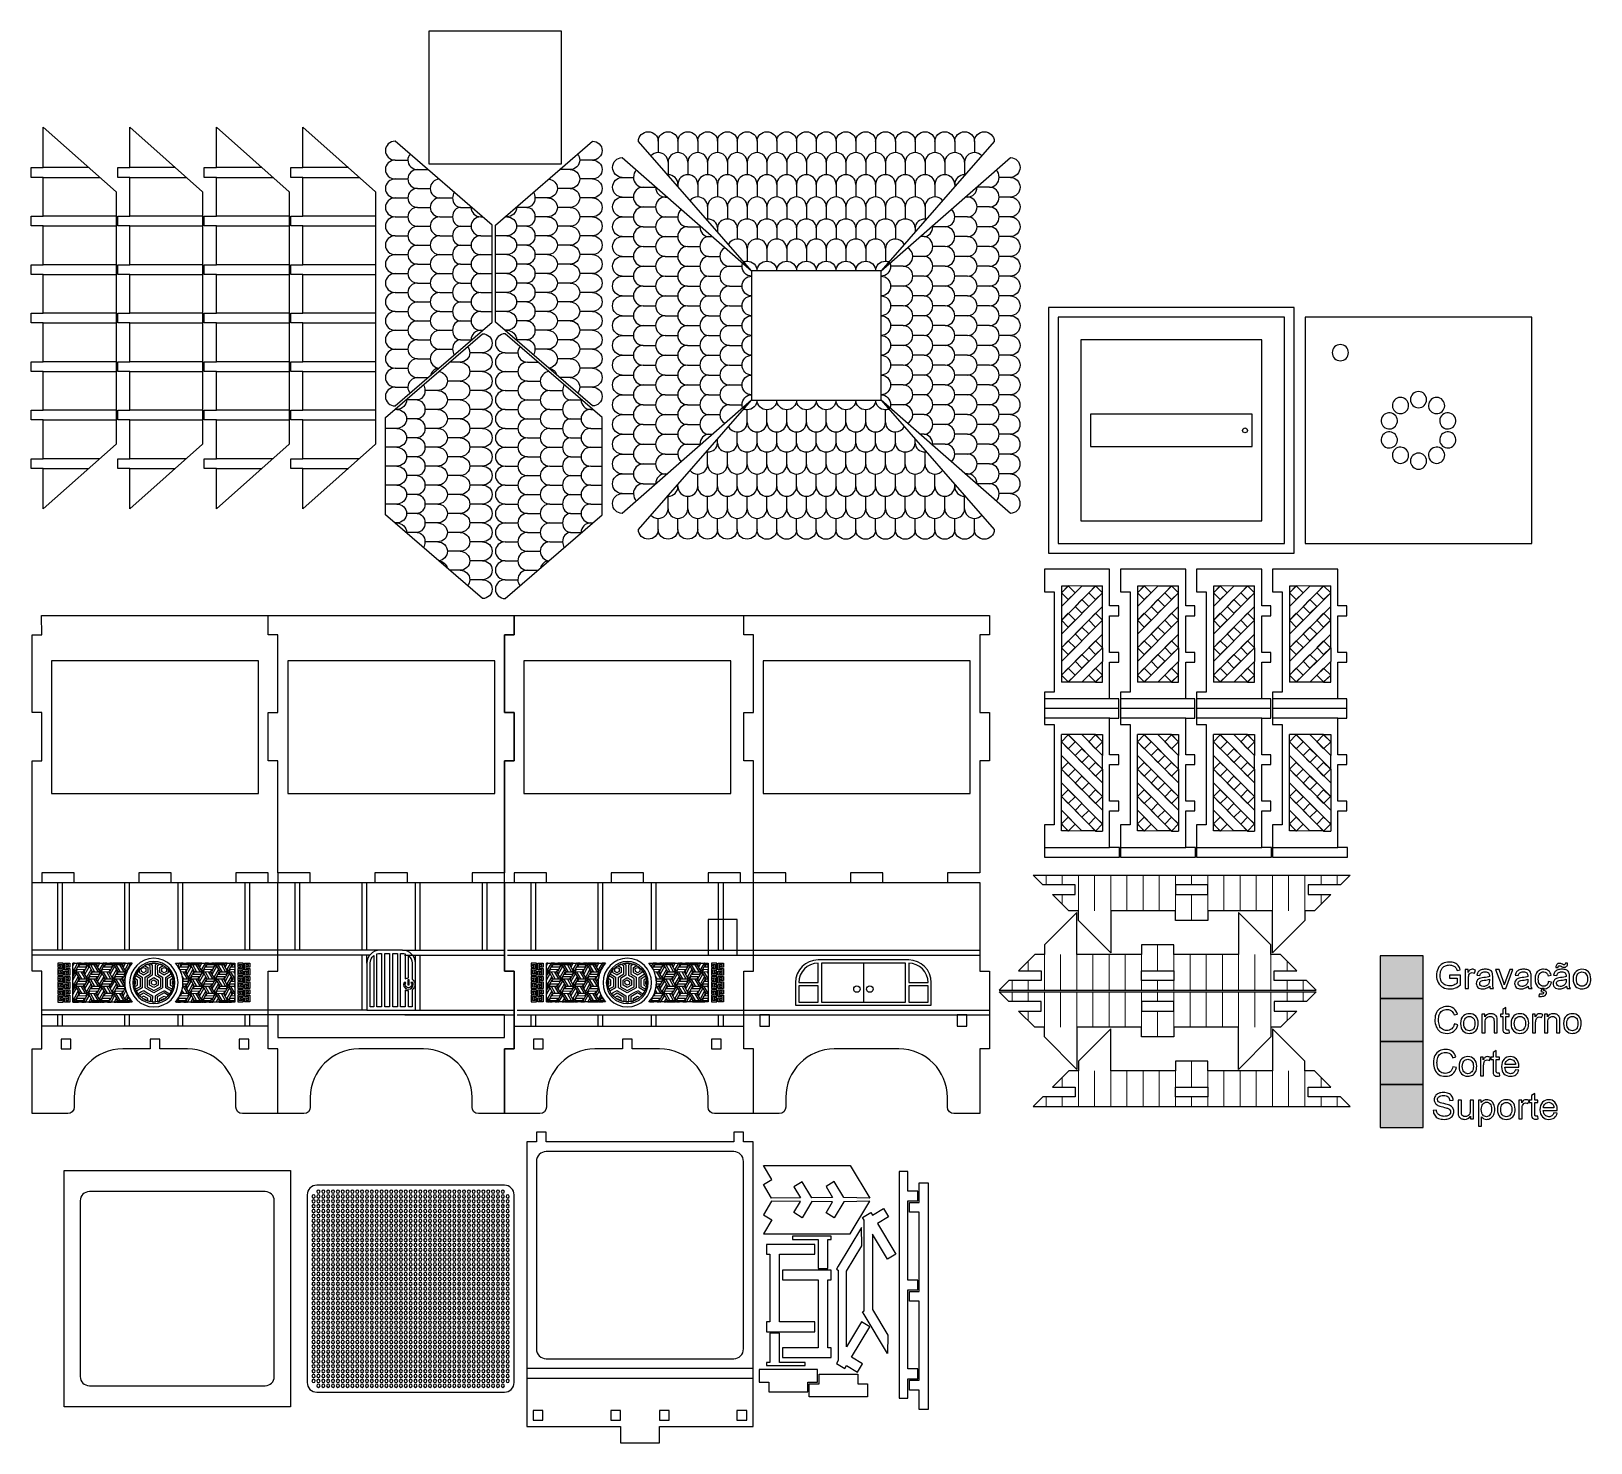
# Model space of a CAD drawing. Header units: centimetres. Extents: x -67.6 to -19.4, y -15.9 to 27.8.
import ezdxf
from ezdxf.lldxf.tags import DXFTag

# ---------------------------------------------------------------- set-up
doc = ezdxf.new("R2010")
doc.units = ezdxf.units.CM
doc.header["$MEASUREMENT"] = 0
doc.layers.add('Layer 1', color=7, linetype='Continuous')
tags = doc.linetypes.add('New Line1', pattern=[0.7, 0.2, -0.5]).pattern_tags.tags
tags[6:7] = [DXFTag(74, 4), DXFTag(75, 0), DXFTag(340, '0'), DXFTag(46, 1.0), DXFTag(50, 0.0), DXFTag(44, 0.0), DXFTag(45, 0.0)]
tags[4:5] = [DXFTag(74, 4), DXFTag(75, 0), DXFTag(340, '0'), DXFTag(46, 1.0), DXFTag(50, 0.0), DXFTag(44, 0.0), DXFTag(45, 0.0)]

msp = doc.modelspace()

# ---------------------------------------------------------------- hatches: boundary and pattern name
at = {"layer": 'Layer 1', "true_color": 0x00a859}
msp.add_hatch(color=114, dxfattribs=at).paths.add_polyline_path([(-25.91724, -2.12666), (-24.59018, -2.12666), (-24.59018, -0.7996), (-25.91724, -0.7996), (-25.91724, -2.12666)])
at = {"layer": 'Layer 1', "true_color": 0xed3237}
msp.add_hatch(color=240, dxfattribs=at).paths.add_polyline_path([(-25.91724, -3.45375), (-24.59018, -3.45375), (-24.59018, -2.12667), (-25.91724, -2.12667), (-25.91724, -3.45375)])
at = {"layer": 'Layer 1', "true_color": 0x373435}
msp.add_hatch(color=250, dxfattribs=at).paths.add_polyline_path([(-25.91724, -4.78081), (-24.59018, -4.78081), (-24.59018, -3.45375), (-25.91724, -3.45375), (-25.91724, -4.78081)])
at = {"layer": 'Layer 1', "true_color": 0x00afef}
msp.add_hatch(color=140, dxfattribs=at).paths.add_polyline_path([(-25.91724, -6.10788), (-24.59018, -6.10788), (-24.59018, -4.78082), (-25.91724, -4.78082), (-25.91724, -6.10788)])

# ---------------------------------------------------------------- linework, layer by layer
at = {"layer": 'Layer 1', "color": 250, "lineweight": 25}
for points in [[(-36.17625, 11.63848), (-28.57625, 11.63848), (-28.57625, 19.23848), (-36.17625, 19.23848), (-36.17625, 11.63848)], [(-35.17625, 12.63848), (-29.57625, 12.63848), (-29.57625, 18.23848), (-35.17625, 18.23848), (-35.17625, 12.63848)], [(-34.87625, 14.93848), (-29.87625, 14.93848), (-29.87625, 15.93848), (-34.87625, 15.93848), (-34.87625, 14.93848)], [(-46.69952, -0.78124), (-45.79952, -0.78124), (-45.79952, 0.31876), (-46.69952, 0.31876), (-46.69952, -0.78124)], [(-45.09952, -2.98124), (-44.79952, -2.98124), (-44.79952, -2.63124), (-45.09952, -2.63124), (-45.09952, -2.98124)], [(-38.99952, -2.98124), (-38.69952, -2.98124), (-38.69952, -2.63124), (-38.99952, -2.63124), (-38.99952, -2.98124)]]:
    msp.add_lwpolyline(points, close=True, dxfattribs=at)
at = {"layer": 'Layer 1', "color": 240, "lineweight": 25}
msp.add_lwpolyline([(-35.87625, 11.93848), (-28.87625, 11.93848), (-28.87625, 18.93848), (-35.87625, 18.93848), (-35.87625, 11.93848)], close=True, dxfattribs=at)
at = {"layer": 'Layer 1', "color": 114}
msp.add_lwpolyline([(-25.91724, -2.12666), (-24.59018, -2.12666), (-24.59018, -0.7996), (-25.91724, -0.7996), (-25.91724, -2.12666)], close=True, dxfattribs=at)
at = {"layer": 'Layer 1', "color": 114, "lineweight": 25}
msp.add_lwpolyline([(-55.98506, -1.70247), (-55.94538, -1.70247), (-55.94538, -1.54811), (-55.98506, -1.54811), (-55.98506, -1.70247)], close=True, dxfattribs=at)
at = {"layer": 'Layer 1', "color": 240}
msp.add_lwpolyline([(-25.91724, -3.45375), (-24.59018, -3.45375), (-24.59018, -2.12667), (-25.91724, -2.12667), (-25.91724, -3.45375)], close=True, dxfattribs=at)
at = {"layer": 'Layer 1', "color": 250}
msp.add_lwpolyline([(-25.91724, -4.78081), (-24.59018, -4.78081), (-24.59018, -3.45375), (-25.91724, -3.45375), (-25.91724, -4.78081)], close=True, dxfattribs=at)
at = {"layer": 'Layer 1', "color": 140}
msp.add_lwpolyline([(-25.91724, -6.10788), (-24.59018, -6.10788), (-24.59018, -4.78082), (-25.91724, -4.78082), (-25.91724, -6.10788)], close=True, dxfattribs=at)
at = {"layer": 'Layer 1', "color": 250, "lineweight": 25}
msp.add_ellipse((-30.10125, 15.43848), major_axis=(0, 0.075), ratio=1, dxfattribs=at)
at = {"layer": 'Layer 1', "color": 240, "lineweight": 25}
for centre, major_axis in [((-63.83685, -1.63123), (0, 0.6)), ((-49.19954, -1.63122), (0, 0.6)), ((-42.09952, -1.83124), (0, 0.1)), ((-41.69952, -1.83124), (0, 0.1))]:
    msp.add_ellipse(centre, major_axis=major_axis, ratio=1, dxfattribs=at)
at = {"layer": 'Layer 1', "color": 250, "lineweight": 25}
for points, knots in [([(-55.33213, 23.67876), (-55.33213, 23.67876), (-55.33213, 27.77876), (-55.33213, 27.77876), (-55.33213, 27.77876), (-51.23213, 27.77876), (-51.23213, 27.77876), (-51.23213, 27.77876), (-51.23213, 23.67876), (-51.23213, 23.67876), (-51.23213, 23.67876), (-55.33213, 23.67876), (-55.33213, 23.67876)], [0, 0, 0, 0, 0.25, 0.25, 0.25, 0.5, 0.5, 0.5, 0.75, 0.75, 0.75, 1, 1, 1, 1]), ([(-67.25422, 14.26102), (-67.25422, 14.26102), (-67.25422, 13.01102), (-67.25422, 13.01102), (-67.25422, 13.01102), (-65.00422, 15.01102), (-65.00422, 15.01102), (-65.00422, 15.01102), (-65.00422, 22.81102), (-65.00422, 22.81102), (-65.00422, 22.81102), (-67.25422, 24.81102), (-67.25422, 24.81102), (-67.25422, 24.81102), (-67.25422, 23.56102), (-67.25422, 23.56102), (-67.25422, 23.56102), (-67.62922, 23.56102), (-67.62922, 23.56102), (-67.62922, 23.56102), (-67.62922, 23.26102), (-67.62922, 23.26102), (-67.62922, 23.26102), (-67.25422, 23.26102), (-67.25422, 23.26102), (-67.25422, 23.26102), (-67.25422, 22.06102), (-67.25422, 22.06102), (-67.25422, 22.06102), (-67.62922, 22.06102), (-67.62922, 22.06102), (-67.62922, 22.06102), (-67.62922, 21.76102), (-67.62922, 21.76102), (-67.62922, 21.76102), (-67.25422, 21.76102), (-67.25422, 21.76102), (-67.25422, 21.76102), (-67.25422, 20.56102), (-67.25422, 20.56102), (-67.25422, 20.56102), (-67.62922, 20.56102), (-67.62922, 20.56102), (-67.62922, 20.56102), (-67.62922, 20.26102), (-67.62922, 20.26102), (-67.62922, 20.26102), (-67.25422, 20.26102), (-67.25422, 20.26102), (-67.25422, 20.26102), (-67.25422, 19.06102), (-67.25422, 19.06102), (-67.25422, 19.06102), (-67.62922, 19.06102), (-67.62922, 19.06102), (-67.62922, 19.06102), (-67.62922, 18.76102), (-67.62922, 18.76102), (-67.62922, 18.76102), (-67.25422, 18.76102), (-67.25422, 18.76102), (-67.25422, 18.76102), (-67.25422, 17.56102), (-67.25422, 17.56102), (-67.25422, 17.56102), (-67.62922, 17.56102), (-67.62922, 17.56102), (-67.62922, 17.56102), (-67.62922, 17.26102), (-67.62922, 17.26102), (-67.62922, 17.26102), (-67.25422, 17.26102), (-67.25422, 17.26102), (-67.25422, 17.26102), (-67.25422, 16.06102), (-67.25422, 16.06102), (-67.25422, 16.06102), (-67.62922, 16.06102), (-67.62922, 16.06102), (-67.62922, 16.06102), (-67.62922, 15.76102), (-67.62922, 15.76102), (-67.62922, 15.76102), (-67.25422, 15.76102), (-67.25422, 15.76102), (-67.25422, 15.76102), (-67.25422, 14.56102), (-67.25422, 14.56102), (-67.25422, 14.56102), (-67.62922, 14.56102), (-67.62922, 14.56102), (-67.62922, 14.56102), (-67.62922, 14.26102), (-67.62922, 14.26102), (-67.62922, 14.26102), (-67.25422, 14.26102), (-67.25422, 14.26102)], [0, 0, 0, 0, 0.03125, 0.03125, 0.03125, 0.0625, 0.0625, 0.0625, 0.09375, 0.09375, 0.09375, 0.125, 0.125, 0.125, 0.15625, 0.15625, 0.15625, 0.1875, 0.1875, 0.1875, 0.21875, 0.21875, 0.21875, 0.25, 0.25, 0.25, 0.28125, 0.28125, 0.28125, 0.3125, 0.3125, 0.3125, 0.34375, 0.34375, 0.34375, 0.375, 0.375, 0.375, 0.40625, 0.40625, 0.40625, 0.4375, 0.4375, 0.4375, 0.46875, 0.46875, 0.46875, 0.5, 0.5, 0.5, 0.53125, 0.53125, 0.53125, 0.5625, 0.5625, 0.5625, 0.59375, 0.59375, 0.59375, 0.625, 0.625, 0.625, 0.65625, 0.65625, 0.65625, 0.6875, 0.6875, 0.6875, 0.71875, 0.71875, 0.71875, 0.75, 0.75, 0.75, 0.78125, 0.78125, 0.78125, 0.8125, 0.8125, 0.8125, 0.84375, 0.84375, 0.84375, 0.875, 0.875, 0.875, 0.90625, 0.90625, 0.90625, 0.9375, 0.9375, 0.9375, 0.96875, 0.96875, 0.96875, 1, 1, 1, 1]), ([(-64.57922, 14.26102), (-64.57922, 14.26102), (-64.57922, 13.01102), (-64.57922, 13.01102), (-64.57922, 13.01102), (-62.32922, 15.01102), (-62.32922, 15.01102), (-62.32922, 15.01102), (-62.32922, 22.81102), (-62.32922, 22.81102), (-62.32922, 22.81102), (-64.57922, 24.81102), (-64.57922, 24.81102), (-64.57922, 24.81102), (-64.57922, 23.56102), (-64.57922, 23.56102), (-64.57922, 23.56102), (-64.95422, 23.56102), (-64.95422, 23.56102), (-64.95422, 23.56102), (-64.95422, 23.26102), (-64.95422, 23.26102), (-64.95422, 23.26102), (-64.57922, 23.26102), (-64.57922, 23.26102), (-64.57922, 23.26102), (-64.57922, 22.06102), (-64.57922, 22.06102), (-64.57922, 22.06102), (-64.95422, 22.06102), (-64.95422, 22.06102), (-64.95422, 22.06102), (-64.95422, 21.76102), (-64.95422, 21.76102), (-64.95422, 21.76102), (-64.57922, 21.76102), (-64.57922, 21.76102), (-64.57922, 21.76102), (-64.57922, 20.56102), (-64.57922, 20.56102), (-64.57922, 20.56102), (-64.95422, 20.56102), (-64.95422, 20.56102), (-64.95422, 20.56102), (-64.95422, 20.26102), (-64.95422, 20.26102), (-64.95422, 20.26102), (-64.57922, 20.26102), (-64.57922, 20.26102), (-64.57922, 20.26102), (-64.57922, 19.06102), (-64.57922, 19.06102), (-64.57922, 19.06102), (-64.95422, 19.06102), (-64.95422, 19.06102), (-64.95422, 19.06102), (-64.95422, 18.76102), (-64.95422, 18.76102), (-64.95422, 18.76102), (-64.57922, 18.76102), (-64.57922, 18.76102), (-64.57922, 18.76102), (-64.57922, 17.56102), (-64.57922, 17.56102), (-64.57922, 17.56102), (-64.95422, 17.56102), (-64.95422, 17.56102), (-64.95422, 17.56102), (-64.95422, 17.26102), (-64.95422, 17.26102), (-64.95422, 17.26102), (-64.57922, 17.26102), (-64.57922, 17.26102), (-64.57922, 17.26102), (-64.57922, 16.06102), (-64.57922, 16.06102), (-64.57922, 16.06102), (-64.95422, 16.06102), (-64.95422, 16.06102), (-64.95422, 16.06102), (-64.95422, 15.76102), (-64.95422, 15.76102), (-64.95422, 15.76102), (-64.57922, 15.76102), (-64.57922, 15.76102), (-64.57922, 15.76102), (-64.57922, 14.56102), (-64.57922, 14.56102), (-64.57922, 14.56102), (-64.95422, 14.56102), (-64.95422, 14.56102), (-64.95422, 14.56102), (-64.95422, 14.26102), (-64.95422, 14.26102), (-64.95422, 14.26102), (-64.57922, 14.26102), (-64.57922, 14.26102)], [0, 0, 0, 0, 0.03125, 0.03125, 0.03125, 0.0625, 0.0625, 0.0625, 0.09375, 0.09375, 0.09375, 0.125, 0.125, 0.125, 0.15625, 0.15625, 0.15625, 0.1875, 0.1875, 0.1875, 0.21875, 0.21875, 0.21875, 0.25, 0.25, 0.25, 0.28125, 0.28125, 0.28125, 0.3125, 0.3125, 0.3125, 0.34375, 0.34375, 0.34375, 0.375, 0.375, 0.375, 0.40625, 0.40625, 0.40625, 0.4375, 0.4375, 0.4375, 0.46875, 0.46875, 0.46875, 0.5, 0.5, 0.5, 0.53125, 0.53125, 0.53125, 0.5625, 0.5625, 0.5625, 0.59375, 0.59375, 0.59375, 0.625, 0.625, 0.625, 0.65625, 0.65625, 0.65625, 0.6875, 0.6875, 0.6875, 0.71875, 0.71875, 0.71875, 0.75, 0.75, 0.75, 0.78125, 0.78125, 0.78125, 0.8125, 0.8125, 0.8125, 0.84375, 0.84375, 0.84375, 0.875, 0.875, 0.875, 0.90625, 0.90625, 0.90625, 0.9375, 0.9375, 0.9375, 0.96875, 0.96875, 0.96875, 1, 1, 1, 1]), ([(-61.90422, 14.26102), (-61.90422, 14.26102), (-61.90422, 13.01102), (-61.90422, 13.01102), (-61.90422, 13.01102), (-59.65422, 15.01102), (-59.65422, 15.01102), (-59.65422, 15.01102), (-59.65422, 22.81102), (-59.65422, 22.81102), (-59.65422, 22.81102), (-61.90422, 24.81102), (-61.90422, 24.81102), (-61.90422, 24.81102), (-61.90422, 23.56102), (-61.90422, 23.56102), (-61.90422, 23.56102), (-62.27922, 23.56102), (-62.27922, 23.56102), (-62.27922, 23.56102), (-62.27922, 23.26102), (-62.27922, 23.26102), (-62.27922, 23.26102), (-61.90422, 23.26102), (-61.90422, 23.26102), (-61.90422, 23.26102), (-61.90422, 22.06102), (-61.90422, 22.06102), (-61.90422, 22.06102), (-62.27922, 22.06102), (-62.27922, 22.06102), (-62.27922, 22.06102), (-62.27922, 21.76102), (-62.27922, 21.76102), (-62.27922, 21.76102), (-61.90422, 21.76102), (-61.90422, 21.76102), (-61.90422, 21.76102), (-61.90422, 20.56102), (-61.90422, 20.56102), (-61.90422, 20.56102), (-62.27922, 20.56102), (-62.27922, 20.56102), (-62.27922, 20.56102), (-62.27922, 20.26102), (-62.27922, 20.26102), (-62.27922, 20.26102), (-61.90422, 20.26102), (-61.90422, 20.26102), (-61.90422, 20.26102), (-61.90422, 19.06102), (-61.90422, 19.06102), (-61.90422, 19.06102), (-62.27922, 19.06102), (-62.27922, 19.06102), (-62.27922, 19.06102), (-62.27922, 18.76102), (-62.27922, 18.76102), (-62.27922, 18.76102), (-61.90422, 18.76102), (-61.90422, 18.76102), (-61.90422, 18.76102), (-61.90422, 17.56102), (-61.90422, 17.56102), (-61.90422, 17.56102), (-62.27922, 17.56102), (-62.27922, 17.56102), (-62.27922, 17.56102), (-62.27922, 17.26102), (-62.27922, 17.26102), (-62.27922, 17.26102), (-61.90422, 17.26102), (-61.90422, 17.26102), (-61.90422, 17.26102), (-61.90422, 16.06102), (-61.90422, 16.06102), (-61.90422, 16.06102), (-62.27922, 16.06102), (-62.27922, 16.06102), (-62.27922, 16.06102), (-62.27922, 15.76102), (-62.27922, 15.76102), (-62.27922, 15.76102), (-61.90422, 15.76102), (-61.90422, 15.76102), (-61.90422, 15.76102), (-61.90422, 14.56102), (-61.90422, 14.56102), (-61.90422, 14.56102), (-62.27922, 14.56102), (-62.27922, 14.56102), (-62.27922, 14.56102), (-62.27922, 14.26102), (-62.27922, 14.26102), (-62.27922, 14.26102), (-61.90422, 14.26102), (-61.90422, 14.26102)], [0, 0, 0, 0, 0.03125, 0.03125, 0.03125, 0.0625, 0.0625, 0.0625, 0.09375, 0.09375, 0.09375, 0.125, 0.125, 0.125, 0.15625, 0.15625, 0.15625, 0.1875, 0.1875, 0.1875, 0.21875, 0.21875, 0.21875, 0.25, 0.25, 0.25, 0.28125, 0.28125, 0.28125, 0.3125, 0.3125, 0.3125, 0.34375, 0.34375, 0.34375, 0.375, 0.375, 0.375, 0.40625, 0.40625, 0.40625, 0.4375, 0.4375, 0.4375, 0.46875, 0.46875, 0.46875, 0.5, 0.5, 0.5, 0.53125, 0.53125, 0.53125, 0.5625, 0.5625, 0.5625, 0.59375, 0.59375, 0.59375, 0.625, 0.625, 0.625, 0.65625, 0.65625, 0.65625, 0.6875, 0.6875, 0.6875, 0.71875, 0.71875, 0.71875, 0.75, 0.75, 0.75, 0.78125, 0.78125, 0.78125, 0.8125, 0.8125, 0.8125, 0.84375, 0.84375, 0.84375, 0.875, 0.875, 0.875, 0.90625, 0.90625, 0.90625, 0.9375, 0.9375, 0.9375, 0.96875, 0.96875, 0.96875, 1, 1, 1, 1]), ([(-59.22922, 14.26102), (-59.22922, 14.26102), (-59.22922, 13.01102), (-59.22922, 13.01102), (-59.22922, 13.01102), (-56.97922, 15.01102), (-56.97922, 15.01102), (-56.97922, 15.01102), (-56.97922, 22.81102), (-56.97922, 22.81102), (-56.97922, 22.81102), (-59.22922, 24.81102), (-59.22922, 24.81102), (-59.22922, 24.81102), (-59.22922, 23.56102), (-59.22922, 23.56102), (-59.22922, 23.56102), (-59.60422, 23.56102), (-59.60422, 23.56102), (-59.60422, 23.56102), (-59.60422, 23.26102), (-59.60422, 23.26102), (-59.60422, 23.26102), (-59.22922, 23.26102), (-59.22922, 23.26102), (-59.22922, 23.26102), (-59.22922, 22.06102), (-59.22922, 22.06102), (-59.22922, 22.06102), (-59.60422, 22.06102), (-59.60422, 22.06102), (-59.60422, 22.06102), (-59.60422, 21.76102), (-59.60422, 21.76102), (-59.60422, 21.76102), (-59.22922, 21.76102), (-59.22922, 21.76102), (-59.22922, 21.76102), (-59.22922, 20.56102), (-59.22922, 20.56102), (-59.22922, 20.56102), (-59.60422, 20.56102), (-59.60422, 20.56102), (-59.60422, 20.56102), (-59.60422, 20.26102), (-59.60422, 20.26102), (-59.60422, 20.26102), (-59.22922, 20.26102), (-59.22922, 20.26102), (-59.22922, 20.26102), (-59.22922, 19.06102), (-59.22922, 19.06102), (-59.22922, 19.06102), (-59.60422, 19.06102), (-59.60422, 19.06102), (-59.60422, 19.06102), (-59.60422, 18.76102), (-59.60422, 18.76102), (-59.60422, 18.76102), (-59.22922, 18.76102), (-59.22922, 18.76102), (-59.22922, 18.76102), (-59.22922, 17.56102), (-59.22922, 17.56102), (-59.22922, 17.56102), (-59.60422, 17.56102), (-59.60422, 17.56102), (-59.60422, 17.56102), (-59.60422, 17.26102), (-59.60422, 17.26102), (-59.60422, 17.26102), (-59.22922, 17.26102), (-59.22922, 17.26102), (-59.22922, 17.26102), (-59.22922, 16.06102), (-59.22922, 16.06102), (-59.22922, 16.06102), (-59.60422, 16.06102), (-59.60422, 16.06102), (-59.60422, 16.06102), (-59.60422, 15.76102), (-59.60422, 15.76102), (-59.60422, 15.76102), (-59.22922, 15.76102), (-59.22922, 15.76102), (-59.22922, 15.76102), (-59.22922, 14.56102), (-59.22922, 14.56102), (-59.22922, 14.56102), (-59.60422, 14.56102), (-59.60422, 14.56102), (-59.60422, 14.56102), (-59.60422, 14.26102), (-59.60422, 14.26102), (-59.60422, 14.26102), (-59.22922, 14.26102), (-59.22922, 14.26102)], [0, 0, 0, 0, 0.03125, 0.03125, 0.03125, 0.0625, 0.0625, 0.0625, 0.09375, 0.09375, 0.09375, 0.125, 0.125, 0.125, 0.15625, 0.15625, 0.15625, 0.1875, 0.1875, 0.1875, 0.21875, 0.21875, 0.21875, 0.25, 0.25, 0.25, 0.28125, 0.28125, 0.28125, 0.3125, 0.3125, 0.3125, 0.34375, 0.34375, 0.34375, 0.375, 0.375, 0.375, 0.40625, 0.40625, 0.40625, 0.4375, 0.4375, 0.4375, 0.46875, 0.46875, 0.46875, 0.5, 0.5, 0.5, 0.53125, 0.53125, 0.53125, 0.5625, 0.5625, 0.5625, 0.59375, 0.59375, 0.59375, 0.625, 0.625, 0.625, 0.65625, 0.65625, 0.65625, 0.6875, 0.6875, 0.6875, 0.71875, 0.71875, 0.71875, 0.75, 0.75, 0.75, 0.78125, 0.78125, 0.78125, 0.8125, 0.8125, 0.8125, 0.84375, 0.84375, 0.84375, 0.875, 0.875, 0.875, 0.90625, 0.90625, 0.90625, 0.9375, 0.9375, 0.9375, 0.96875, 0.96875, 0.96875, 1, 1, 1, 1]), ([(-48.8548, 24.37379), (-48.8548, 24.37379), (-45.3548, 20.37237), (-45.3548, 20.37237), (-45.3548, 20.37237), (-41.3548, 20.37237), (-41.3548, 20.37237), (-41.3548, 20.37237), (-37.8548, 24.37237), (-37.8548, 24.37237), (-37.8548, 24.5363), (-37.99159, 24.66921), (-38.16035, 24.66921), (-38.32911, 24.66921), (-38.46591, 24.5363), (-38.46591, 24.37237), (-38.46591, 24.5363), (-38.60271, 24.66921), (-38.77146, 24.66921), (-38.94022, 24.66921), (-39.07702, 24.5363), (-39.07702, 24.37237), (-39.07702, 24.5363), (-39.21382, 24.66921), (-39.38258, 24.66921), (-39.55133, 24.66921), (-39.68813, 24.5363), (-39.68813, 24.37237), (-39.68813, 24.5363), (-39.82493, 24.66921), (-39.99369, 24.66921), (-40.16244, 24.66921), (-40.29924, 24.5363), (-40.29924, 24.37237), (-40.29924, 24.5363), (-40.43604, 24.66921), (-40.6048, 24.66921), (-40.77356, 24.66921), (-40.91035, 24.5363), (-40.91035, 24.37237), (-40.91035, 24.5363), (-41.04715, 24.66921), (-41.21591, 24.66921), (-41.38467, 24.66921), (-41.52146, 24.5363), (-41.52147, 24.37379), (-41.52147, 24.53915), (-41.65826, 24.67206), (-41.82702, 24.67206), (-41.99578, 24.67206), (-42.13258, 24.53915), (-42.13258, 24.37522), (-42.13258, 24.53915), (-42.26938, 24.67206), (-42.43813, 24.67206), (-42.60689, 24.67206), (-42.74369, 24.53915), (-42.74369, 24.37522), (-42.74369, 24.53915), (-42.88049, 24.67206), (-43.04925, 24.67206), (-43.218, 24.67206), (-43.3548, 24.53915), (-43.3548, 24.37522), (-43.3548, 24.53915), (-43.4916, 24.67206), (-43.66036, 24.67206), (-43.82911, 24.67206), (-43.96591, 24.53915), (-43.96591, 24.37522), (-43.96591, 24.53915), (-44.10271, 24.67206), (-44.27147, 24.67206), (-44.44023, 24.67206), (-44.57702, 24.53915), (-44.57702, 24.37522), (-44.57702, 24.53915), (-44.71382, 24.67206), (-44.88258, 24.67206), (-45.05134, 24.67206), (-45.18813, 24.53915), (-45.18813, 24.37522), (-45.18813, 24.53915), (-45.32492, 24.67206), (-45.49368, 24.67206), (-45.66244, 24.67206), (-45.79924, 24.53915), (-45.79924, 24.37522), (-45.79924, 24.53915), (-45.93604, 24.67206), (-46.10479, 24.67206), (-46.27355, 24.67206), (-46.41035, 24.53915), (-46.41035, 24.37522), (-46.41035, 24.53915), (-46.54715, 24.67206), (-46.71591, 24.67206), (-46.88466, 24.67206), (-47.02146, 24.53915), (-47.02146, 24.37522), (-47.02146, 24.53915), (-47.15826, 24.67206), (-47.32702, 24.67206), (-47.49577, 24.67206), (-47.63257, 24.53915), (-47.63257, 24.37522), (-47.63257, 24.53915), (-47.76937, 24.67206), (-47.93813, 24.67206), (-48.10689, 24.67206), (-48.24368, 24.53915), (-48.24368, 24.37522), (-48.24368, 24.53915), (-48.38048, 24.67206), (-48.54924, 24.67206), (-48.718, 24.67206), (-48.85479, 24.53915), (-48.8548, 24.37379)], [0, 0, 0, 0, 0.02564103, 0.02564103, 0.02564103, 0.05128205, 0.05128205, 0.05128205, 0.07692308, 0.07692308, 0.07692308, 0.1025641, 0.1025641, 0.1025641, 0.12820513, 0.12820513, 0.12820513, 0.15384615, 0.15384615, 0.15384615, 0.17948718, 0.17948718, 0.17948718, 0.20512821, 0.20512821, 0.20512821, 0.23076923, 0.23076923, 0.23076923, 0.25641026, 0.25641026, 0.25641026, 0.28205128, 0.28205128, 0.28205128, 0.30769231, 0.30769231, 0.30769231, 0.33333333, 0.33333333, 0.33333333, 0.35897436, 0.35897436, 0.35897436, 0.38461538, 0.38461538, 0.38461538, 0.41025641, 0.41025641, 0.41025641, 0.43589744, 0.43589744, 0.43589744, 0.46153846, 0.46153846, 0.46153846, 0.48717949, 0.48717949, 0.48717949, 0.51282051, 0.51282051, 0.51282051, 0.53846154, 0.53846154, 0.53846154, 0.56410256, 0.56410256, 0.56410256, 0.58974359, 0.58974359, 0.58974359, 0.61538462, 0.61538462, 0.61538462, 0.64102564, 0.64102564, 0.64102564, 0.66666667, 0.66666667, 0.66666667, 0.69230769, 0.69230769, 0.69230769, 0.71794872, 0.71794872, 0.71794872, 0.74358974, 0.74358974, 0.74358974, 0.76923077, 0.76923077, 0.76923077, 0.79487179, 0.79487179, 0.79487179, 0.82051282, 0.82051282, 0.82051282, 0.84615385, 0.84615385, 0.84615385, 0.87179487, 0.87179487, 0.87179487, 0.8974359, 0.8974359, 0.8974359, 0.92307692, 0.92307692, 0.92307692, 0.94871795, 0.94871795, 0.94871795, 0.97435897, 0.97435897, 0.97435897, 1, 1, 1, 1]), ([(-56.37666, 24.37936), (-56.37666, 24.37936), (-53.37656, 21.78625), (-53.37656, 21.78625), (-53.37656, 21.78625), (-53.37656, 18.78625), (-53.37656, 18.78625), (-53.37656, 18.78625), (-56.37666, 16.19315), (-56.37666, 16.19315), (-56.54234, 16.19315), (-56.67666, 16.32404), (-56.67666, 16.48551), (-56.67666, 16.64699), (-56.54234, 16.77788), (-56.37666, 16.77788), (-56.54234, 16.77788), (-56.67666, 16.90877), (-56.67666, 17.07024), (-56.67666, 17.23172), (-56.54234, 17.36261), (-56.37666, 17.36261), (-56.54234, 17.36261), (-56.67666, 17.4935), (-56.67666, 17.65497), (-56.67666, 17.81644), (-56.54234, 17.94735), (-56.37666, 17.94735), (-56.54234, 17.94734), (-56.67666, 18.07823), (-56.67666, 18.2397), (-56.67666, 18.40117), (-56.54234, 18.53207), (-56.37666, 18.53207), (-56.54234, 18.53206), (-56.67666, 18.66296), (-56.67666, 18.82443), (-56.67666, 18.9859), (-56.54234, 19.1168), (-56.37666, 19.1168), (-56.54234, 19.11679), (-56.67666, 19.24768), (-56.67666, 19.40916), (-56.67666, 19.57063), (-56.54234, 19.70153), (-56.37666, 19.70153), (-56.54234, 19.70152), (-56.67666, 19.83241), (-56.67666, 19.99389), (-56.67666, 20.15536), (-56.54234, 20.28626), (-56.37666, 20.28626), (-56.54234, 20.28625), (-56.67666, 20.41714), (-56.67666, 20.57861), (-56.67666, 20.74009), (-56.54234, 20.87099), (-56.37666, 20.87099), (-56.54234, 20.87098), (-56.67666, 21.00187), (-56.67666, 21.16334), (-56.67666, 21.32482), (-56.54234, 21.45572), (-56.37666, 21.45572), (-56.54234, 21.45571), (-56.67666, 21.5866), (-56.67666, 21.74807), (-56.67666, 21.90954), (-56.54234, 22.04045), (-56.37666, 22.04045), (-56.54234, 22.04044), (-56.67666, 22.17133), (-56.67666, 22.3328), (-56.67666, 22.49427), (-56.54234, 22.62517), (-56.37666, 22.62517), (-56.54234, 22.62516), (-56.67666, 22.75606), (-56.67666, 22.91753), (-56.67666, 23.079), (-56.54234, 23.2099), (-56.37666, 23.2099), (-56.54234, 23.20989), (-56.67666, 23.34078), (-56.67666, 23.50226), (-56.67666, 23.66373), (-56.54234, 23.79463), (-56.37666, 23.79463), (-56.54234, 23.79462), (-56.67666, 23.92551), (-56.67666, 24.08699), (-56.67666, 24.24846), (-56.54234, 24.37936), (-56.37666, 24.37936)], [0, 0, 0, 0, 0.03225806, 0.03225806, 0.03225806, 0.06451613, 0.06451613, 0.06451613, 0.09677419, 0.09677419, 0.09677419, 0.12903226, 0.12903226, 0.12903226, 0.16129032, 0.16129032, 0.16129032, 0.19354839, 0.19354839, 0.19354839, 0.22580645, 0.22580645, 0.22580645, 0.25806452, 0.25806452, 0.25806452, 0.29032258, 0.29032258, 0.29032258, 0.32258065, 0.32258065, 0.32258065, 0.35483871, 0.35483871, 0.35483871, 0.38709677, 0.38709677, 0.38709677, 0.41935484, 0.41935484, 0.41935484, 0.4516129, 0.4516129, 0.4516129, 0.48387097, 0.48387097, 0.48387097, 0.51612903, 0.51612903, 0.51612903, 0.5483871, 0.5483871, 0.5483871, 0.58064516, 0.58064516, 0.58064516, 0.61290323, 0.61290323, 0.61290323, 0.64516129, 0.64516129, 0.64516129, 0.67741935, 0.67741935, 0.67741935, 0.70967742, 0.70967742, 0.70967742, 0.74193548, 0.74193548, 0.74193548, 0.77419355, 0.77419355, 0.77419355, 0.80645161, 0.80645161, 0.80645161, 0.83870968, 0.83870968, 0.83870968, 0.87096774, 0.87096774, 0.87096774, 0.90322581, 0.90322581, 0.90322581, 0.93548387, 0.93548387, 0.93548387, 0.96774194, 0.96774194, 0.96774194, 1, 1, 1, 1]), ([(-50.27646, 24.37936), (-50.27646, 24.37936), (-53.27656, 21.78625), (-53.27656, 21.78625), (-53.27656, 21.78625), (-53.27656, 18.78625), (-53.27656, 18.78625), (-53.27656, 18.78625), (-50.27646, 16.19315), (-50.27646, 16.19315), (-50.11078, 16.19315), (-49.97646, 16.32404), (-49.97646, 16.48551), (-49.97646, 16.64699), (-50.11078, 16.77788), (-50.27646, 16.77788), (-50.11078, 16.77788), (-49.97646, 16.90877), (-49.97646, 17.07024), (-49.97646, 17.23172), (-50.11078, 17.36261), (-50.27646, 17.36261), (-50.11078, 17.36261), (-49.97646, 17.4935), (-49.97646, 17.65497), (-49.97646, 17.81644), (-50.11078, 17.94735), (-50.27646, 17.94735), (-50.11078, 17.94734), (-49.97646, 18.07823), (-49.97646, 18.2397), (-49.97646, 18.40117), (-50.11078, 18.53207), (-50.27646, 18.53207), (-50.11078, 18.53206), (-49.97646, 18.66296), (-49.97646, 18.82443), (-49.97646, 18.9859), (-50.11078, 19.1168), (-50.27646, 19.1168), (-50.11078, 19.11679), (-49.97646, 19.24768), (-49.97646, 19.40916), (-49.97646, 19.57063), (-50.11078, 19.70153), (-50.27646, 19.70153), (-50.11078, 19.70152), (-49.97646, 19.83241), (-49.97646, 19.99389), (-49.97646, 20.15536), (-50.11078, 20.28626), (-50.27646, 20.28626), (-50.11078, 20.28625), (-49.97646, 20.41714), (-49.97646, 20.57861), (-49.97646, 20.74009), (-50.11078, 20.87099), (-50.27646, 20.87099), (-50.11078, 20.87098), (-49.97646, 21.00187), (-49.97646, 21.16334), (-49.97646, 21.32482), (-50.11078, 21.45572), (-50.27646, 21.45572), (-50.11078, 21.45571), (-49.97646, 21.5866), (-49.97646, 21.74807), (-49.97646, 21.90954), (-50.11078, 22.04045), (-50.27646, 22.04045), (-50.11078, 22.04044), (-49.97646, 22.17133), (-49.97646, 22.3328), (-49.97646, 22.49427), (-50.11078, 22.62517), (-50.27646, 22.62517), (-50.11078, 22.62516), (-49.97646, 22.75606), (-49.97646, 22.91753), (-49.97646, 23.079), (-50.11078, 23.2099), (-50.27646, 23.2099), (-50.11078, 23.20989), (-49.97646, 23.34078), (-49.97646, 23.50226), (-49.97646, 23.66373), (-50.11078, 23.79463), (-50.27646, 23.79463), (-50.11078, 23.79462), (-49.97646, 23.92551), (-49.97646, 24.08699), (-49.97646, 24.24846), (-50.11078, 24.37936), (-50.27646, 24.37936)], [0, 0, 0, 0, 0.03225806, 0.03225806, 0.03225806, 0.06451613, 0.06451613, 0.06451613, 0.09677419, 0.09677419, 0.09677419, 0.12903226, 0.12903226, 0.12903226, 0.16129032, 0.16129032, 0.16129032, 0.19354839, 0.19354839, 0.19354839, 0.22580645, 0.22580645, 0.22580645, 0.25806452, 0.25806452, 0.25806452, 0.29032258, 0.29032258, 0.29032258, 0.32258065, 0.32258065, 0.32258065, 0.35483871, 0.35483871, 0.35483871, 0.38709677, 0.38709677, 0.38709677, 0.41935484, 0.41935484, 0.41935484, 0.4516129, 0.4516129, 0.4516129, 0.48387097, 0.48387097, 0.48387097, 0.51612903, 0.51612903, 0.51612903, 0.5483871, 0.5483871, 0.5483871, 0.58064516, 0.58064516, 0.58064516, 0.61290323, 0.61290323, 0.61290323, 0.64516129, 0.64516129, 0.64516129, 0.67741935, 0.67741935, 0.67741935, 0.70967742, 0.70967742, 0.70967742, 0.74193548, 0.74193548, 0.74193548, 0.77419355, 0.77419355, 0.77419355, 0.80645161, 0.80645161, 0.80645161, 0.83870968, 0.83870968, 0.83870968, 0.87096774, 0.87096774, 0.87096774, 0.90322581, 0.90322581, 0.90322581, 0.93548387, 0.93548387, 0.93548387, 0.96774194, 0.96774194, 0.96774194, 1, 1, 1, 1]), ([(-49.35622, 12.87237), (-49.35622, 12.87237), (-45.3548, 16.37237), (-45.3548, 16.37237), (-45.3548, 16.37237), (-45.3548, 20.37237), (-45.3548, 20.37237), (-45.3548, 20.37237), (-49.3548, 23.87237), (-49.3548, 23.87237), (-49.51873, 23.87237), (-49.65164, 23.73558), (-49.65164, 23.56682), (-49.65164, 23.39806), (-49.51873, 23.26126), (-49.3548, 23.26126), (-49.51873, 23.26126), (-49.65164, 23.12446), (-49.65164, 22.95571), (-49.65164, 22.78695), (-49.51873, 22.65015), (-49.3548, 22.65015), (-49.51873, 22.65015), (-49.65164, 22.51335), (-49.65164, 22.34459), (-49.65164, 22.17584), (-49.51873, 22.03904), (-49.3548, 22.03904), (-49.51873, 22.03904), (-49.65164, 21.90224), (-49.65164, 21.73348), (-49.65164, 21.56473), (-49.51873, 21.42793), (-49.3548, 21.42793), (-49.51873, 21.42793), (-49.65164, 21.29113), (-49.65164, 21.12237), (-49.65164, 20.95361), (-49.51873, 20.81682), (-49.3548, 20.81682), (-49.51873, 20.81682), (-49.65164, 20.68002), (-49.65164, 20.51126), (-49.65164, 20.3425), (-49.51873, 20.20571), (-49.35622, 20.2057), (-49.52158, 20.2057), (-49.65449, 20.06891), (-49.65449, 19.90015), (-49.65449, 19.73139), (-49.52158, 19.59459), (-49.35765, 19.59459), (-49.52158, 19.59459), (-49.65449, 19.45779), (-49.65449, 19.28904), (-49.65449, 19.12028), (-49.52158, 18.98348), (-49.35765, 18.98348), (-49.52158, 18.98348), (-49.65449, 18.84668), (-49.65449, 18.67792), (-49.65449, 18.50917), (-49.52158, 18.37237), (-49.35765, 18.37237), (-49.52158, 18.37237), (-49.65449, 18.23557), (-49.65449, 18.06681), (-49.65449, 17.89806), (-49.52158, 17.76126), (-49.35765, 17.76126), (-49.52158, 17.76126), (-49.65449, 17.62446), (-49.65449, 17.4557), (-49.65449, 17.28694), (-49.52158, 17.15015), (-49.35765, 17.15015), (-49.52158, 17.15015), (-49.65449, 17.01335), (-49.65449, 16.84459), (-49.65449, 16.67583), (-49.52158, 16.53904), (-49.35765, 16.53904), (-49.52158, 16.53904), (-49.65449, 16.40225), (-49.65449, 16.23349), (-49.65449, 16.06473), (-49.52158, 15.92793), (-49.35765, 15.92793), (-49.52158, 15.92793), (-49.65449, 15.79113), (-49.65449, 15.62238), (-49.65449, 15.45362), (-49.52158, 15.31682), (-49.35765, 15.31682), (-49.52158, 15.31682), (-49.65449, 15.18002), (-49.65449, 15.01126), (-49.65449, 14.84251), (-49.52158, 14.70571), (-49.35765, 14.70571), (-49.52158, 14.70571), (-49.65449, 14.56891), (-49.65449, 14.40015), (-49.65449, 14.2314), (-49.52158, 14.0946), (-49.35765, 14.0946), (-49.52158, 14.0946), (-49.65449, 13.9578), (-49.65449, 13.78904), (-49.65449, 13.62028), (-49.52158, 13.48349), (-49.35765, 13.48349), (-49.52158, 13.48349), (-49.65449, 13.34669), (-49.65449, 13.17793), (-49.65449, 13.00917), (-49.52158, 12.87238), (-49.35622, 12.87237)], [0, 0, 0, 0, 0.02564103, 0.02564103, 0.02564103, 0.05128205, 0.05128205, 0.05128205, 0.07692308, 0.07692308, 0.07692308, 0.1025641, 0.1025641, 0.1025641, 0.12820513, 0.12820513, 0.12820513, 0.15384615, 0.15384615, 0.15384615, 0.17948718, 0.17948718, 0.17948718, 0.20512821, 0.20512821, 0.20512821, 0.23076923, 0.23076923, 0.23076923, 0.25641026, 0.25641026, 0.25641026, 0.28205128, 0.28205128, 0.28205128, 0.30769231, 0.30769231, 0.30769231, 0.33333333, 0.33333333, 0.33333333, 0.35897436, 0.35897436, 0.35897436, 0.38461538, 0.38461538, 0.38461538, 0.41025641, 0.41025641, 0.41025641, 0.43589744, 0.43589744, 0.43589744, 0.46153846, 0.46153846, 0.46153846, 0.48717949, 0.48717949, 0.48717949, 0.51282051, 0.51282051, 0.51282051, 0.53846154, 0.53846154, 0.53846154, 0.56410256, 0.56410256, 0.56410256, 0.58974359, 0.58974359, 0.58974359, 0.61538462, 0.61538462, 0.61538462, 0.64102564, 0.64102564, 0.64102564, 0.66666667, 0.66666667, 0.66666667, 0.69230769, 0.69230769, 0.69230769, 0.71794872, 0.71794872, 0.71794872, 0.74358974, 0.74358974, 0.74358974, 0.76923077, 0.76923077, 0.76923077, 0.79487179, 0.79487179, 0.79487179, 0.82051282, 0.82051282, 0.82051282, 0.84615385, 0.84615385, 0.84615385, 0.87179487, 0.87179487, 0.87179487, 0.8974359, 0.8974359, 0.8974359, 0.92307692, 0.92307692, 0.92307692, 0.94871795, 0.94871795, 0.94871795, 0.97435897, 0.97435897, 0.97435897, 1, 1, 1, 1]), ([(-37.35338, 23.87237), (-37.35338, 23.87237), (-41.3548, 20.37237), (-41.3548, 20.37237), (-41.3548, 20.37237), (-41.3548, 16.37237), (-41.3548, 16.37237), (-41.3548, 16.37237), (-37.3548, 12.87237), (-37.3548, 12.87237), (-37.19087, 12.87237), (-37.05796, 13.00916), (-37.05796, 13.17792), (-37.05796, 13.34668), (-37.19087, 13.48348), (-37.3548, 13.48348), (-37.19087, 13.48348), (-37.05796, 13.62028), (-37.05796, 13.78903), (-37.05796, 13.95779), (-37.19087, 14.09459), (-37.3548, 14.09459), (-37.19087, 14.09459), (-37.05796, 14.23139), (-37.05796, 14.40015), (-37.05796, 14.5689), (-37.19087, 14.7057), (-37.3548, 14.7057), (-37.19087, 14.7057), (-37.05796, 14.8425), (-37.05796, 15.01126), (-37.05796, 15.18001), (-37.19087, 15.31681), (-37.3548, 15.31681), (-37.19087, 15.31681), (-37.05796, 15.45361), (-37.05796, 15.62237), (-37.05796, 15.79113), (-37.19087, 15.92792), (-37.3548, 15.92792), (-37.19087, 15.92792), (-37.05796, 16.06472), (-37.05796, 16.23348), (-37.05796, 16.40224), (-37.19087, 16.53903), (-37.35338, 16.53904), (-37.18802, 16.53904), (-37.05511, 16.67583), (-37.05511, 16.84459), (-37.05511, 17.01335), (-37.18802, 17.15015), (-37.35195, 17.15015), (-37.18802, 17.15015), (-37.05511, 17.28695), (-37.05511, 17.4557), (-37.05511, 17.62446), (-37.18802, 17.76126), (-37.35195, 17.76126), (-37.18802, 17.76126), (-37.05511, 17.89806), (-37.05511, 18.06682), (-37.05511, 18.23557), (-37.18802, 18.37237), (-37.35195, 18.37237), (-37.18802, 18.37237), (-37.05511, 18.50917), (-37.05511, 18.67793), (-37.05511, 18.84668), (-37.18802, 18.98348), (-37.35195, 18.98348), (-37.18802, 18.98348), (-37.05511, 19.12028), (-37.05511, 19.28904), (-37.05511, 19.4578), (-37.18802, 19.59459), (-37.35195, 19.59459), (-37.18802, 19.59459), (-37.05511, 19.73139), (-37.05511, 19.90015), (-37.05511, 20.06891), (-37.18802, 20.2057), (-37.35195, 20.2057), (-37.18802, 20.2057), (-37.05511, 20.34249), (-37.05511, 20.51125), (-37.05511, 20.68001), (-37.18802, 20.81681), (-37.35195, 20.81681), (-37.18802, 20.81681), (-37.05511, 20.95361), (-37.05511, 21.12236), (-37.05511, 21.29112), (-37.18802, 21.42792), (-37.35195, 21.42792), (-37.18802, 21.42792), (-37.05511, 21.56472), (-37.05511, 21.73348), (-37.05511, 21.90223), (-37.18802, 22.03903), (-37.35195, 22.03903), (-37.18802, 22.03903), (-37.05511, 22.17583), (-37.05511, 22.34459), (-37.05511, 22.51334), (-37.18802, 22.65014), (-37.35195, 22.65014), (-37.18802, 22.65014), (-37.05511, 22.78694), (-37.05511, 22.9557), (-37.05511, 23.12446), (-37.18802, 23.26125), (-37.35195, 23.26125), (-37.18802, 23.26125), (-37.05511, 23.39805), (-37.05511, 23.56681), (-37.05511, 23.73557), (-37.18802, 23.87236), (-37.35338, 23.87237)], [0, 0, 0, 0, 0.02564103, 0.02564103, 0.02564103, 0.05128205, 0.05128205, 0.05128205, 0.07692308, 0.07692308, 0.07692308, 0.1025641, 0.1025641, 0.1025641, 0.12820513, 0.12820513, 0.12820513, 0.15384615, 0.15384615, 0.15384615, 0.17948718, 0.17948718, 0.17948718, 0.20512821, 0.20512821, 0.20512821, 0.23076923, 0.23076923, 0.23076923, 0.25641026, 0.25641026, 0.25641026, 0.28205128, 0.28205128, 0.28205128, 0.30769231, 0.30769231, 0.30769231, 0.33333333, 0.33333333, 0.33333333, 0.35897436, 0.35897436, 0.35897436, 0.38461538, 0.38461538, 0.38461538, 0.41025641, 0.41025641, 0.41025641, 0.43589744, 0.43589744, 0.43589744, 0.46153846, 0.46153846, 0.46153846, 0.48717949, 0.48717949, 0.48717949, 0.51282051, 0.51282051, 0.51282051, 0.53846154, 0.53846154, 0.53846154, 0.56410256, 0.56410256, 0.56410256, 0.58974359, 0.58974359, 0.58974359, 0.61538462, 0.61538462, 0.61538462, 0.64102564, 0.64102564, 0.64102564, 0.66666667, 0.66666667, 0.66666667, 0.69230769, 0.69230769, 0.69230769, 0.71794872, 0.71794872, 0.71794872, 0.74358974, 0.74358974, 0.74358974, 0.76923077, 0.76923077, 0.76923077, 0.79487179, 0.79487179, 0.79487179, 0.82051282, 0.82051282, 0.82051282, 0.84615385, 0.84615385, 0.84615385, 0.87179487, 0.87179487, 0.87179487, 0.8974359, 0.8974359, 0.8974359, 0.92307692, 0.92307692, 0.92307692, 0.94871795, 0.94871795, 0.94871795, 0.97435897, 0.97435897, 0.97435897, 1, 1, 1, 1]), ([(-28.23594, 18.93848), (-28.23594, 18.93848), (-21.23594, 18.93848), (-21.23594, 18.93848), (-21.23594, 18.93848), (-21.23594, 11.93848), (-21.23594, 11.93848), (-21.23594, 11.93848), (-28.23594, 11.93848), (-28.23594, 11.93848), (-28.23594, 11.93848), (-28.23594, 18.93848), (-28.23594, 18.93848)], [0, 0, 0, 0, 0.25, 0.25, 0.25, 0.5, 0.5, 0.5, 0.75, 0.75, 0.75, 1, 1, 1, 1]), ([(-53.67656, 18.42536), (-53.67656, 18.42536), (-56.67666, 15.83225), (-56.67666, 15.83225), (-56.67666, 15.83225), (-56.67666, 12.83225), (-56.67666, 12.83225), (-56.67666, 12.83225), (-53.67656, 10.23915), (-53.67656, 10.23915), (-53.51088, 10.23915), (-53.37656, 10.37004), (-53.37656, 10.53151), (-53.37656, 10.69299), (-53.51088, 10.82388), (-53.67656, 10.82388), (-53.51088, 10.82388), (-53.37656, 10.95477), (-53.37656, 11.11624), (-53.37656, 11.27772), (-53.51088, 11.40861), (-53.67656, 11.40861), (-53.51088, 11.40861), (-53.37656, 11.5395), (-53.37656, 11.70097), (-53.37656, 11.86244), (-53.51088, 11.99335), (-53.67656, 11.99335), (-53.51088, 11.99334), (-53.37656, 12.12423), (-53.37656, 12.2857), (-53.37656, 12.44717), (-53.51088, 12.57807), (-53.67656, 12.57807), (-53.51088, 12.57806), (-53.37656, 12.70896), (-53.37656, 12.87043), (-53.37656, 13.0319), (-53.51088, 13.1628), (-53.67656, 13.1628), (-53.51088, 13.16279), (-53.37656, 13.29368), (-53.37656, 13.45516), (-53.37656, 13.61663), (-53.51088, 13.74753), (-53.67656, 13.74753), (-53.51088, 13.74752), (-53.37656, 13.87841), (-53.37656, 14.03989), (-53.37656, 14.20136), (-53.51088, 14.33226), (-53.67656, 14.33226), (-53.51088, 14.33225), (-53.37656, 14.46314), (-53.37656, 14.62461), (-53.37656, 14.78609), (-53.51088, 14.91699), (-53.67656, 14.91699), (-53.51088, 14.91698), (-53.37656, 15.04787), (-53.37656, 15.20934), (-53.37656, 15.37082), (-53.51088, 15.50172), (-53.67656, 15.50172), (-53.51088, 15.50171), (-53.37656, 15.6326), (-53.37656, 15.79407), (-53.37656, 15.95554), (-53.51088, 16.08645), (-53.67656, 16.08645), (-53.51088, 16.08644), (-53.37656, 16.21733), (-53.37656, 16.3788), (-53.37656, 16.54027), (-53.51088, 16.67117), (-53.67656, 16.67117), (-53.51088, 16.67116), (-53.37656, 16.80206), (-53.37656, 16.96353), (-53.37656, 17.125), (-53.51088, 17.2559), (-53.67656, 17.2559), (-53.51088, 17.25589), (-53.37656, 17.38678), (-53.37656, 17.54826), (-53.37656, 17.70973), (-53.51088, 17.84063), (-53.67656, 17.84063), (-53.51088, 17.84062), (-53.37656, 17.97151), (-53.37656, 18.13299), (-53.37656, 18.29446), (-53.51088, 18.42536), (-53.67656, 18.42536)], [0, 0, 0, 0, 0.03225806, 0.03225806, 0.03225806, 0.06451613, 0.06451613, 0.06451613, 0.09677419, 0.09677419, 0.09677419, 0.12903226, 0.12903226, 0.12903226, 0.16129032, 0.16129032, 0.16129032, 0.19354839, 0.19354839, 0.19354839, 0.22580645, 0.22580645, 0.22580645, 0.25806452, 0.25806452, 0.25806452, 0.29032258, 0.29032258, 0.29032258, 0.32258065, 0.32258065, 0.32258065, 0.35483871, 0.35483871, 0.35483871, 0.38709677, 0.38709677, 0.38709677, 0.41935484, 0.41935484, 0.41935484, 0.4516129, 0.4516129, 0.4516129, 0.48387097, 0.48387097, 0.48387097, 0.51612903, 0.51612903, 0.51612903, 0.5483871, 0.5483871, 0.5483871, 0.58064516, 0.58064516, 0.58064516, 0.61290323, 0.61290323, 0.61290323, 0.64516129, 0.64516129, 0.64516129, 0.67741935, 0.67741935, 0.67741935, 0.70967742, 0.70967742, 0.70967742, 0.74193548, 0.74193548, 0.74193548, 0.77419355, 0.77419355, 0.77419355, 0.80645161, 0.80645161, 0.80645161, 0.83870968, 0.83870968, 0.83870968, 0.87096774, 0.87096774, 0.87096774, 0.90322581, 0.90322581, 0.90322581, 0.93548387, 0.93548387, 0.93548387, 0.96774194, 0.96774194, 0.96774194, 1, 1, 1, 1]), ([(-52.97656, 18.42536), (-52.97656, 18.42536), (-49.97646, 15.83225), (-49.97646, 15.83225), (-49.97646, 15.83225), (-49.97646, 12.83225), (-49.97646, 12.83225), (-49.97646, 12.83225), (-52.97656, 10.23915), (-52.97656, 10.23915), (-53.14224, 10.23915), (-53.27656, 10.37004), (-53.27656, 10.53151), (-53.27656, 10.69299), (-53.14224, 10.82388), (-52.97656, 10.82388), (-53.14224, 10.82388), (-53.27656, 10.95477), (-53.27656, 11.11624), (-53.27656, 11.27772), (-53.14224, 11.40861), (-52.97656, 11.40861), (-53.14224, 11.40861), (-53.27656, 11.5395), (-53.27656, 11.70097), (-53.27656, 11.86244), (-53.14224, 11.99335), (-52.97656, 11.99335), (-53.14224, 11.99334), (-53.27656, 12.12423), (-53.27656, 12.2857), (-53.27656, 12.44717), (-53.14224, 12.57807), (-52.97656, 12.57807), (-53.14224, 12.57806), (-53.27656, 12.70896), (-53.27656, 12.87043), (-53.27656, 13.0319), (-53.14224, 13.1628), (-52.97656, 13.1628), (-53.14224, 13.16279), (-53.27656, 13.29368), (-53.27656, 13.45516), (-53.27656, 13.61663), (-53.14224, 13.74753), (-52.97656, 13.74753), (-53.14224, 13.74752), (-53.27656, 13.87841), (-53.27656, 14.03989), (-53.27656, 14.20136), (-53.14224, 14.33226), (-52.97656, 14.33226), (-53.14224, 14.33225), (-53.27656, 14.46314), (-53.27656, 14.62461), (-53.27656, 14.78609), (-53.14224, 14.91699), (-52.97656, 14.91699), (-53.14224, 14.91698), (-53.27656, 15.04787), (-53.27656, 15.20934), (-53.27656, 15.37082), (-53.14224, 15.50172), (-52.97656, 15.50172), (-53.14224, 15.50171), (-53.27656, 15.6326), (-53.27656, 15.79407), (-53.27656, 15.95554), (-53.14224, 16.08645), (-52.97656, 16.08645), (-53.14224, 16.08644), (-53.27656, 16.21733), (-53.27656, 16.3788), (-53.27656, 16.54027), (-53.14224, 16.67117), (-52.97656, 16.67117), (-53.14224, 16.67116), (-53.27656, 16.80206), (-53.27656, 16.96353), (-53.27656, 17.125), (-53.14224, 17.2559), (-52.97656, 17.2559), (-53.14224, 17.25589), (-53.27656, 17.38678), (-53.27656, 17.54826), (-53.27656, 17.70973), (-53.14224, 17.84063), (-52.97656, 17.84063), (-53.14224, 17.84062), (-53.27656, 17.97151), (-53.27656, 18.13299), (-53.27656, 18.29446), (-53.14224, 18.42536), (-52.97656, 18.42536)], [0, 0, 0, 0, 0.03225806, 0.03225806, 0.03225806, 0.06451613, 0.06451613, 0.06451613, 0.09677419, 0.09677419, 0.09677419, 0.12903226, 0.12903226, 0.12903226, 0.16129032, 0.16129032, 0.16129032, 0.19354839, 0.19354839, 0.19354839, 0.22580645, 0.22580645, 0.22580645, 0.25806452, 0.25806452, 0.25806452, 0.29032258, 0.29032258, 0.29032258, 0.32258065, 0.32258065, 0.32258065, 0.35483871, 0.35483871, 0.35483871, 0.38709677, 0.38709677, 0.38709677, 0.41935484, 0.41935484, 0.41935484, 0.4516129, 0.4516129, 0.4516129, 0.48387097, 0.48387097, 0.48387097, 0.51612903, 0.51612903, 0.51612903, 0.5483871, 0.5483871, 0.5483871, 0.58064516, 0.58064516, 0.58064516, 0.61290323, 0.61290323, 0.61290323, 0.64516129, 0.64516129, 0.64516129, 0.67741935, 0.67741935, 0.67741935, 0.70967742, 0.70967742, 0.70967742, 0.74193548, 0.74193548, 0.74193548, 0.77419355, 0.77419355, 0.77419355, 0.80645161, 0.80645161, 0.80645161, 0.83870968, 0.83870968, 0.83870968, 0.87096774, 0.87096774, 0.87096774, 0.90322581, 0.90322581, 0.90322581, 0.93548387, 0.93548387, 0.93548387, 0.96774194, 0.96774194, 0.96774194, 1, 1, 1, 1]), ([(-27.15428, 17.59215), (-27.29235, 17.59215), (-27.40428, 17.70408), (-27.40428, 17.84215), (-27.40428, 17.98022), (-27.29235, 18.09215), (-27.15428, 18.09215), (-27.01621, 18.09215), (-26.90428, 17.98022), (-26.90428, 17.84215), (-26.90428, 17.70408), (-27.01621, 17.59215), (-27.15428, 17.59215)], [0, 0, 0, 0, 0.25, 0.25, 0.25, 0.5, 0.5, 0.5, 0.75, 0.75, 0.75, 1, 1, 1, 1]), ([(-25.44131, 16.40935), (-25.3296, 16.49051), (-25.17327, 16.46575), (-25.09211, 16.35404), (-25.01096, 16.24234), (-25.03571, 16.086), (-25.14742, 16.00484), (-25.25913, 15.92368), (-25.41546, 15.94845), (-25.49662, 16.06015), (-25.57778, 16.17185), (-25.55302, 16.32819), (-25.44131, 16.40935)], [0, 0, 0, 0, 0.25, 0.25, 0.25, 0.5, 0.5, 0.5, 0.75, 0.75, 0.75, 1, 1, 1, 1]), ([(-24.73595, 16.63848), (-24.59787, 16.63848), (-24.48595, 16.52655), (-24.48595, 16.38848), (-24.48595, 16.25041), (-24.59787, 16.13848), (-24.73595, 16.13848), (-24.87403, 16.13848), (-24.98595, 16.25041), (-24.98595, 16.38848), (-24.98595, 16.52655), (-24.87403, 16.63848), (-24.73595, 16.63848)], [0, 0, 0, 0, 0.25, 0.25, 0.25, 0.5, 0.5, 0.5, 0.75, 0.75, 0.75, 1, 1, 1, 1]), ([(-24.03058, 16.40935), (-23.91887, 16.32819), (-23.89411, 16.17185), (-23.97527, 16.06015), (-24.05643, 15.94845), (-24.21276, 15.92368), (-24.32447, 16.00484), (-24.43618, 16.08601), (-24.46094, 16.24234), (-24.37978, 16.35405), (-24.29862, 16.46575), (-24.14229, 16.49051), (-24.03058, 16.40935)], [0, 0, 0, 0, 0.25, 0.25, 0.25, 0.5, 0.5, 0.5, 0.75, 0.75, 0.75, 1, 1, 1, 1]), ([(-37.8548, 12.37095), (-37.8548, 12.37095), (-41.3548, 16.37237), (-41.3548, 16.37237), (-41.3548, 16.37237), (-45.3548, 16.37237), (-45.3548, 16.37237), (-45.3548, 16.37237), (-48.8548, 12.37237), (-48.8548, 12.37237), (-48.8548, 12.20844), (-48.71801, 12.07553), (-48.54925, 12.07553), (-48.38049, 12.07553), (-48.24369, 12.20844), (-48.24369, 12.37237), (-48.24369, 12.20844), (-48.10689, 12.07553), (-47.93814, 12.07553), (-47.76938, 12.07553), (-47.63258, 12.20844), (-47.63258, 12.37237), (-47.63258, 12.20844), (-47.49578, 12.07553), (-47.32702, 12.07553), (-47.15827, 12.07553), (-47.02147, 12.20844), (-47.02147, 12.37237), (-47.02147, 12.20844), (-46.88467, 12.07553), (-46.71591, 12.07553), (-46.54716, 12.07553), (-46.41036, 12.20844), (-46.41036, 12.37237), (-46.41036, 12.20844), (-46.27356, 12.07553), (-46.1048, 12.07553), (-45.93604, 12.07553), (-45.79925, 12.20844), (-45.79925, 12.37237), (-45.79925, 12.20844), (-45.66245, 12.07553), (-45.49369, 12.07553), (-45.32493, 12.07553), (-45.18814, 12.20844), (-45.18813, 12.37095), (-45.18813, 12.20559), (-45.05134, 12.07268), (-44.88258, 12.07268), (-44.71382, 12.07268), (-44.57702, 12.20559), (-44.57702, 12.36952), (-44.57702, 12.20559), (-44.44022, 12.07268), (-44.27147, 12.07268), (-44.10271, 12.07268), (-43.96591, 12.20559), (-43.96591, 12.36952), (-43.96591, 12.20559), (-43.82911, 12.07268), (-43.66035, 12.07268), (-43.4916, 12.07268), (-43.3548, 12.20559), (-43.3548, 12.36952), (-43.3548, 12.20559), (-43.218, 12.07268), (-43.04924, 12.07268), (-42.88049, 12.07268), (-42.74369, 12.20559), (-42.74369, 12.36952), (-42.74369, 12.20559), (-42.60689, 12.07268), (-42.43813, 12.07268), (-42.26937, 12.07268), (-42.13258, 12.20559), (-42.13258, 12.36952), (-42.13258, 12.20559), (-41.99578, 12.07268), (-41.82702, 12.07268), (-41.65826, 12.07268), (-41.52147, 12.20559), (-41.52147, 12.36952), (-41.52147, 12.20559), (-41.38468, 12.07268), (-41.21592, 12.07268), (-41.04716, 12.07268), (-40.91036, 12.20559), (-40.91036, 12.36952), (-40.91036, 12.20559), (-40.77356, 12.07268), (-40.60481, 12.07268), (-40.43605, 12.07268), (-40.29925, 12.20559), (-40.29925, 12.36952), (-40.29925, 12.20559), (-40.16245, 12.07268), (-39.99369, 12.07268), (-39.82494, 12.07268), (-39.68814, 12.20559), (-39.68814, 12.36952), (-39.68814, 12.20559), (-39.55134, 12.07268), (-39.38258, 12.07268), (-39.21383, 12.07268), (-39.07703, 12.20559), (-39.07703, 12.36952), (-39.07703, 12.20559), (-38.94023, 12.07268), (-38.77147, 12.07268), (-38.60271, 12.07268), (-38.46592, 12.20559), (-38.46592, 12.36952), (-38.46592, 12.20559), (-38.32912, 12.07268), (-38.16036, 12.07268), (-37.9916, 12.07268), (-37.85481, 12.20559), (-37.8548, 12.37095)], [0, 0, 0, 0, 0.02564103, 0.02564103, 0.02564103, 0.05128205, 0.05128205, 0.05128205, 0.07692308, 0.07692308, 0.07692308, 0.1025641, 0.1025641, 0.1025641, 0.12820513, 0.12820513, 0.12820513, 0.15384615, 0.15384615, 0.15384615, 0.17948718, 0.17948718, 0.17948718, 0.20512821, 0.20512821, 0.20512821, 0.23076923, 0.23076923, 0.23076923, 0.25641026, 0.25641026, 0.25641026, 0.28205128, 0.28205128, 0.28205128, 0.30769231, 0.30769231, 0.30769231, 0.33333333, 0.33333333, 0.33333333, 0.35897436, 0.35897436, 0.35897436, 0.38461538, 0.38461538, 0.38461538, 0.41025641, 0.41025641, 0.41025641, 0.43589744, 0.43589744, 0.43589744, 0.46153846, 0.46153846, 0.46153846, 0.48717949, 0.48717949, 0.48717949, 0.51282051, 0.51282051, 0.51282051, 0.53846154, 0.53846154, 0.53846154, 0.56410256, 0.56410256, 0.56410256, 0.58974359, 0.58974359, 0.58974359, 0.61538462, 0.61538462, 0.61538462, 0.64102564, 0.64102564, 0.64102564, 0.66666667, 0.66666667, 0.66666667, 0.69230769, 0.69230769, 0.69230769, 0.71794872, 0.71794872, 0.71794872, 0.74358974, 0.74358974, 0.74358974, 0.76923077, 0.76923077, 0.76923077, 0.79487179, 0.79487179, 0.79487179, 0.82051282, 0.82051282, 0.82051282, 0.84615385, 0.84615385, 0.84615385, 0.87179487, 0.87179487, 0.87179487, 0.8974359, 0.8974359, 0.8974359, 0.92307692, 0.92307692, 0.92307692, 0.94871795, 0.94871795, 0.94871795, 0.97435897, 0.97435897, 0.97435897, 1, 1, 1, 1]), ([(-25.87739, 15.80937), (-25.83472, 15.94069), (-25.69369, 16.01255), (-25.56237, 15.96988), (-25.43106, 15.92721), (-25.35919, 15.78618), (-25.40186, 15.65486), (-25.44453, 15.52354), (-25.58557, 15.45168), (-25.71688, 15.49435), (-25.8482, 15.53702), (-25.92006, 15.67805), (-25.87739, 15.80937)], [0, 0, 0, 0, 0.25, 0.25, 0.25, 0.5, 0.5, 0.5, 0.75, 0.75, 0.75, 1, 1, 1, 1]), ([(-23.59468, 15.8093), (-23.55201, 15.67798), (-23.62387, 15.53695), (-23.75519, 15.49428), (-23.8865, 15.45162), (-24.02754, 15.52347), (-24.07021, 15.65479), (-24.11287, 15.78612), (-24.04101, 15.92715), (-23.9097, 15.96981), (-23.77838, 16.01248), (-23.63735, 15.94062), (-23.59468, 15.8093)], [0, 0, 0, 0, 0.25, 0.25, 0.25, 0.5, 0.5, 0.5, 0.75, 0.75, 0.75, 1, 1, 1, 1]), ([(-25.87739, 15.06761), (-25.92006, 15.19893), (-25.8482, 15.33996), (-25.71688, 15.38263), (-25.58557, 15.42529), (-25.44453, 15.35344), (-25.40187, 15.22212), (-25.3592, 15.09079), (-25.43106, 14.94976), (-25.56238, 14.9071), (-25.69369, 14.86443), (-25.83473, 14.93629), (-25.87739, 15.06761)], [0, 0, 0, 0, 0.25, 0.25, 0.25, 0.5, 0.5, 0.5, 0.75, 0.75, 0.75, 1, 1, 1, 1]), ([(-25.4413, 14.46766), (-25.55301, 14.54882), (-25.57776, 14.70516), (-25.49661, 14.81686), (-25.41545, 14.92856), (-25.25911, 14.95333), (-25.1474, 14.87217), (-25.0357, 14.791), (-25.01094, 14.63467), (-25.0921, 14.52296), (-25.17325, 14.41126), (-25.32959, 14.3865), (-25.4413, 14.46766)], [0, 0, 0, 0, 0.25, 0.25, 0.25, 0.5, 0.5, 0.5, 0.75, 0.75, 0.75, 1, 1, 1, 1]), ([(-24.03061, 14.46766), (-24.14232, 14.3865), (-24.29865, 14.41127), (-24.37981, 14.52297), (-24.46096, 14.63467), (-24.43621, 14.79101), (-24.3245, 14.87217), (-24.21279, 14.95333), (-24.05646, 14.92857), (-23.9753, 14.81686), (-23.89414, 14.70516), (-23.9189, 14.54882), (-24.03061, 14.46766)], [0, 0, 0, 0, 0.25, 0.25, 0.25, 0.5, 0.5, 0.5, 0.75, 0.75, 0.75, 1, 1, 1, 1]), ([(-23.59449, 15.06761), (-23.63716, 14.93629), (-23.7782, 14.86443), (-23.90951, 14.9071), (-24.04083, 14.94976), (-24.11269, 15.0908), (-24.07002, 15.22212), (-24.02736, 15.35344), (-23.88632, 15.42529), (-23.755, 15.38263), (-23.62369, 15.33996), (-23.55183, 15.19893), (-23.59449, 15.06761)], [0, 0, 0, 0, 0.25, 0.25, 0.25, 0.5, 0.5, 0.5, 0.75, 0.75, 0.75, 1, 1, 1, 1]), ([(-24.73595, 14.23848), (-24.87403, 14.23848), (-24.98595, 14.35041), (-24.98595, 14.48848), (-24.98595, 14.62655), (-24.87403, 14.73848), (-24.73595, 14.73848), (-24.59787, 14.73848), (-24.48595, 14.62655), (-24.48595, 14.48848), (-24.48595, 14.35041), (-24.59787, 14.23848), (-24.73595, 14.23848)], [0, 0, 0, 0, 0.25, 0.25, 0.25, 0.5, 0.5, 0.5, 0.75, 0.75, 0.75, 1, 1, 1, 1]), ([(-34.28516, 11.14377), (-34.28516, 11.14377), (-34.28516, 10.01044), (-34.28516, 10.01044), (-34.28516, 10.01044), (-34.00141, 10.01044), (-34.00141, 10.01044), (-34.00141, 10.01044), (-34.00141, 9.71044), (-34.00141, 9.71044), (-34.00141, 9.71044), (-34.28516, 9.71044), (-34.28516, 9.71044), (-34.28516, 9.71044), (-34.28516, 8.5771), (-34.28516, 8.5771), (-34.28516, 8.5771), (-34.00141, 8.5771), (-34.00141, 8.5771), (-34.00141, 8.5771), (-34.00141, 8.2771), (-34.00141, 8.2771), (-34.00141, 8.2771), (-34.28516, 8.2771), (-34.28516, 8.2771), (-34.28516, 8.2771), (-34.28516, 7.14377), (-34.28516, 7.14377), (-34.28516, 7.14377), (-34.00141, 7.14377), (-34.00141, 7.14377), (-34.00141, 7.14377), (-34.00141, 6.84377), (-34.00141, 6.84377), (-34.00141, 6.84377), (-34.00141, 6.54377), (-34.00141, 6.54377), (-34.00141, 6.54377), (-34.28516, 6.54377), (-34.28516, 6.54377), (-34.28516, 6.54377), (-34.28516, 5.41044), (-34.28516, 5.41044), (-34.28516, 5.41044), (-34.00141, 5.41044), (-34.00141, 5.41044), (-34.00141, 5.41044), (-34.00141, 5.11044), (-34.00141, 5.11044), (-34.00141, 5.11044), (-34.28516, 5.11044), (-34.28516, 5.11044), (-34.28516, 5.11044), (-34.28516, 3.97711), (-34.28516, 3.97711), (-34.28516, 3.97711), (-34.00141, 3.97711), (-34.00141, 3.97711), (-34.00141, 3.97711), (-34.00141, 3.67711), (-34.00141, 3.67711), (-34.00141, 3.67711), (-34.28516, 3.67711), (-34.28516, 3.67711), (-34.28516, 3.67711), (-34.28516, 2.54378), (-34.28516, 2.54378), (-34.28516, 2.54378), (-33.98516, 2.54378), (-33.98516, 2.54378), (-33.98516, 2.54378), (-33.98516, 2.24378), (-33.98516, 2.24378), (-33.98516, 2.24378), (-34.28516, 2.24378), (-34.28516, 2.24378), (-34.28516, 2.24378), (-36.00147, 2.24378), (-36.00147, 2.24378), (-36.00147, 2.24378), (-36.30147, 2.24378), (-36.30147, 2.24378), (-36.30147, 2.24378), (-36.30147, 3.24378), (-36.30147, 3.24378), (-36.30147, 3.24378), (-36.00147, 3.24378), (-36.00147, 3.24378), (-36.00147, 3.24378), (-36.00147, 6.34378), (-36.00147, 6.34378), (-36.00147, 6.34378), (-36.30147, 6.34378), (-36.30147, 6.34378), (-36.30147, 6.34378), (-36.30147, 7.34378), (-36.30147, 7.34378), (-36.30147, 7.34378), (-36.00147, 7.34378), (-36.00147, 7.34378), (-36.00147, 7.34378), (-36.00147, 10.44377), (-36.00147, 10.44377), (-36.00147, 10.44377), (-36.30147, 10.44377), (-36.30147, 10.44377), (-36.30147, 10.44377), (-36.30147, 11.14377), (-36.30147, 11.14377), (-36.30147, 11.14377), (-34.28516, 11.14377), (-34.28516, 11.14377)], [0, 0, 0, 0, 0.02702703, 0.02702703, 0.02702703, 0.05405405, 0.05405405, 0.05405405, 0.08108108, 0.08108108, 0.08108108, 0.10810811, 0.10810811, 0.10810811, 0.13513514, 0.13513514, 0.13513514, 0.16216216, 0.16216216, 0.16216216, 0.18918919, 0.18918919, 0.18918919, 0.21621622, 0.21621622, 0.21621622, 0.24324324, 0.24324324, 0.24324324, 0.27027027, 0.27027027, 0.27027027, 0.2972973, 0.2972973, 0.2972973, 0.32432432, 0.32432432, 0.32432432, 0.35135135, 0.35135135, 0.35135135, 0.37837838, 0.37837838, 0.37837838, 0.40540541, 0.40540541, 0.40540541, 0.43243243, 0.43243243, 0.43243243, 0.45945946, 0.45945946, 0.45945946, 0.48648649, 0.48648649, 0.48648649, 0.51351351, 0.51351351, 0.51351351, 0.54054054, 0.54054054, 0.54054054, 0.56756757, 0.56756757, 0.56756757, 0.59459459, 0.59459459, 0.59459459, 0.62162162, 0.62162162, 0.62162162, 0.64864865, 0.64864865, 0.64864865, 0.67567568, 0.67567568, 0.67567568, 0.7027027, 0.7027027, 0.7027027, 0.72972973, 0.72972973, 0.72972973, 0.75675676, 0.75675676, 0.75675676, 0.78378378, 0.78378378, 0.78378378, 0.81081081, 0.81081081, 0.81081081, 0.83783784, 0.83783784, 0.83783784, 0.86486486, 0.86486486, 0.86486486, 0.89189189, 0.89189189, 0.89189189, 0.91891892, 0.91891892, 0.91891892, 0.94594595, 0.94594595, 0.94594595, 0.97297297, 0.97297297, 0.97297297, 1, 1, 1, 1]), ([(-31.9351, 11.14377), (-31.9351, 11.14377), (-31.9351, 10.01044), (-31.9351, 10.01044), (-31.9351, 10.01044), (-31.65135, 10.01044), (-31.65135, 10.01044), (-31.65135, 10.01044), (-31.65135, 9.71044), (-31.65135, 9.71044), (-31.65135, 9.71044), (-31.9351, 9.71044), (-31.9351, 9.71044), (-31.9351, 9.71044), (-31.9351, 8.5771), (-31.9351, 8.5771), (-31.9351, 8.5771), (-31.65135, 8.5771), (-31.65135, 8.5771), (-31.65135, 8.5771), (-31.65135, 8.2771), (-31.65135, 8.2771), (-31.65135, 8.2771), (-31.9351, 8.2771), (-31.9351, 8.2771), (-31.9351, 8.2771), (-31.9351, 7.14377), (-31.9351, 7.14377), (-31.9351, 7.14377), (-31.65135, 7.14377), (-31.65135, 7.14377), (-31.65135, 7.14377), (-31.65135, 6.84377), (-31.65135, 6.84377), (-31.65135, 6.84377), (-31.65135, 6.54377), (-31.65135, 6.54377), (-31.65135, 6.54377), (-31.9351, 6.54377), (-31.9351, 6.54377), (-31.9351, 6.54377), (-31.9351, 5.41044), (-31.9351, 5.41044), (-31.9351, 5.41044), (-31.65135, 5.41044), (-31.65135, 5.41044), (-31.65135, 5.41044), (-31.65135, 5.11044), (-31.65135, 5.11044), (-31.65135, 5.11044), (-31.9351, 5.11044), (-31.9351, 5.11044), (-31.9351, 5.11044), (-31.9351, 3.97711), (-31.9351, 3.97711), (-31.9351, 3.97711), (-31.65135, 3.97711), (-31.65135, 3.97711), (-31.65135, 3.97711), (-31.65135, 3.67711), (-31.65135, 3.67711), (-31.65135, 3.67711), (-31.9351, 3.67711), (-31.9351, 3.67711), (-31.9351, 3.67711), (-31.9351, 2.54378), (-31.9351, 2.54378), (-31.9351, 2.54378), (-31.6351, 2.54378), (-31.6351, 2.54378), (-31.6351, 2.54378), (-31.6351, 2.24378), (-31.6351, 2.24378), (-31.6351, 2.24378), (-31.9351, 2.24378), (-31.9351, 2.24378), (-31.9351, 2.24378), (-33.65141, 2.24378), (-33.65141, 2.24378), (-33.65141, 2.24378), (-33.95141, 2.24378), (-33.95141, 2.24378), (-33.95141, 2.24378), (-33.95141, 3.24378), (-33.95141, 3.24378), (-33.95141, 3.24378), (-33.65141, 3.24378), (-33.65141, 3.24378), (-33.65141, 3.24378), (-33.65141, 6.34378), (-33.65141, 6.34378), (-33.65141, 6.34378), (-33.95141, 6.34378), (-33.95141, 6.34378), (-33.95141, 6.34378), (-33.95141, 7.34378), (-33.95141, 7.34378), (-33.95141, 7.34378), (-33.65141, 7.34378), (-33.65141, 7.34378), (-33.65141, 7.34378), (-33.65141, 10.44377), (-33.65141, 10.44377), (-33.65141, 10.44377), (-33.95141, 10.44377), (-33.95141, 10.44377), (-33.95141, 10.44377), (-33.95141, 11.14377), (-33.95141, 11.14377), (-33.95141, 11.14377), (-31.9351, 11.14377), (-31.9351, 11.14377)], [0, 0, 0, 0, 0.02702703, 0.02702703, 0.02702703, 0.05405405, 0.05405405, 0.05405405, 0.08108108, 0.08108108, 0.08108108, 0.10810811, 0.10810811, 0.10810811, 0.13513514, 0.13513514, 0.13513514, 0.16216216, 0.16216216, 0.16216216, 0.18918919, 0.18918919, 0.18918919, 0.21621622, 0.21621622, 0.21621622, 0.24324324, 0.24324324, 0.24324324, 0.27027027, 0.27027027, 0.27027027, 0.2972973, 0.2972973, 0.2972973, 0.32432432, 0.32432432, 0.32432432, 0.35135135, 0.35135135, 0.35135135, 0.37837838, 0.37837838, 0.37837838, 0.40540541, 0.40540541, 0.40540541, 0.43243243, 0.43243243, 0.43243243, 0.45945946, 0.45945946, 0.45945946, 0.48648649, 0.48648649, 0.48648649, 0.51351351, 0.51351351, 0.51351351, 0.54054054, 0.54054054, 0.54054054, 0.56756757, 0.56756757, 0.56756757, 0.59459459, 0.59459459, 0.59459459, 0.62162162, 0.62162162, 0.62162162, 0.64864865, 0.64864865, 0.64864865, 0.67567568, 0.67567568, 0.67567568, 0.7027027, 0.7027027, 0.7027027, 0.72972973, 0.72972973, 0.72972973, 0.75675676, 0.75675676, 0.75675676, 0.78378378, 0.78378378, 0.78378378, 0.81081081, 0.81081081, 0.81081081, 0.83783784, 0.83783784, 0.83783784, 0.86486486, 0.86486486, 0.86486486, 0.89189189, 0.89189189, 0.89189189, 0.91891892, 0.91891892, 0.91891892, 0.94594595, 0.94594595, 0.94594595, 0.97297297, 0.97297297, 0.97297297, 1, 1, 1, 1]), ([(-29.58504, 11.14377), (-29.58504, 11.14377), (-29.58504, 10.01044), (-29.58504, 10.01044), (-29.58504, 10.01044), (-29.30129, 10.01044), (-29.30129, 10.01044), (-29.30129, 10.01044), (-29.30129, 9.71044), (-29.30129, 9.71044), (-29.30129, 9.71044), (-29.58504, 9.71044), (-29.58504, 9.71044), (-29.58504, 9.71044), (-29.58504, 8.5771), (-29.58504, 8.5771), (-29.58504, 8.5771), (-29.30129, 8.5771), (-29.30129, 8.5771), (-29.30129, 8.5771), (-29.30129, 8.2771), (-29.30129, 8.2771), (-29.30129, 8.2771), (-29.58504, 8.2771), (-29.58504, 8.2771), (-29.58504, 8.2771), (-29.58504, 7.14377), (-29.58504, 7.14377), (-29.58504, 7.14377), (-29.30129, 7.14377), (-29.30129, 7.14377), (-29.30129, 7.14377), (-29.30129, 6.84377), (-29.30129, 6.84377), (-29.30129, 6.84377), (-29.30129, 6.54377), (-29.30129, 6.54377), (-29.30129, 6.54377), (-29.58504, 6.54377), (-29.58504, 6.54377), (-29.58504, 6.54377), (-29.58504, 5.41044), (-29.58504, 5.41044), (-29.58504, 5.41044), (-29.30129, 5.41044), (-29.30129, 5.41044), (-29.30129, 5.41044), (-29.30129, 5.11044), (-29.30129, 5.11044), (-29.30129, 5.11044), (-29.58504, 5.11044), (-29.58504, 5.11044), (-29.58504, 5.11044), (-29.58504, 3.97711), (-29.58504, 3.97711), (-29.58504, 3.97711), (-29.30129, 3.97711), (-29.30129, 3.97711), (-29.30129, 3.97711), (-29.30129, 3.67711), (-29.30129, 3.67711), (-29.30129, 3.67711), (-29.58504, 3.67711), (-29.58504, 3.67711), (-29.58504, 3.67711), (-29.58504, 2.54378), (-29.58504, 2.54378), (-29.58504, 2.54378), (-29.28504, 2.54378), (-29.28504, 2.54378), (-29.28504, 2.54378), (-29.28504, 2.24378), (-29.28504, 2.24378), (-29.28504, 2.24378), (-29.58504, 2.24378), (-29.58504, 2.24378), (-29.58504, 2.24378), (-31.30135, 2.24378), (-31.30135, 2.24378), (-31.30135, 2.24378), (-31.60135, 2.24378), (-31.60135, 2.24378), (-31.60135, 2.24378), (-31.60135, 3.24378), (-31.60135, 3.24378), (-31.60135, 3.24378), (-31.30135, 3.24378), (-31.30135, 3.24378), (-31.30135, 3.24378), (-31.30135, 6.34378), (-31.30135, 6.34378), (-31.30135, 6.34378), (-31.60135, 6.34378), (-31.60135, 6.34378), (-31.60135, 6.34378), (-31.60135, 7.34378), (-31.60135, 7.34378), (-31.60135, 7.34378), (-31.30135, 7.34378), (-31.30135, 7.34378), (-31.30135, 7.34378), (-31.30135, 10.44377), (-31.30135, 10.44377), (-31.30135, 10.44377), (-31.60135, 10.44377), (-31.60135, 10.44377), (-31.60135, 10.44377), (-31.60135, 11.14377), (-31.60135, 11.14377), (-31.60135, 11.14377), (-29.58504, 11.14377), (-29.58504, 11.14377)], [0, 0, 0, 0, 0.02702703, 0.02702703, 0.02702703, 0.05405405, 0.05405405, 0.05405405, 0.08108108, 0.08108108, 0.08108108, 0.10810811, 0.10810811, 0.10810811, 0.13513514, 0.13513514, 0.13513514, 0.16216216, 0.16216216, 0.16216216, 0.18918919, 0.18918919, 0.18918919, 0.21621622, 0.21621622, 0.21621622, 0.24324324, 0.24324324, 0.24324324, 0.27027027, 0.27027027, 0.27027027, 0.2972973, 0.2972973, 0.2972973, 0.32432432, 0.32432432, 0.32432432, 0.35135135, 0.35135135, 0.35135135, 0.37837838, 0.37837838, 0.37837838, 0.40540541, 0.40540541, 0.40540541, 0.43243243, 0.43243243, 0.43243243, 0.45945946, 0.45945946, 0.45945946, 0.48648649, 0.48648649, 0.48648649, 0.51351351, 0.51351351, 0.51351351, 0.54054054, 0.54054054, 0.54054054, 0.56756757, 0.56756757, 0.56756757, 0.59459459, 0.59459459, 0.59459459, 0.62162162, 0.62162162, 0.62162162, 0.64864865, 0.64864865, 0.64864865, 0.67567568, 0.67567568, 0.67567568, 0.7027027, 0.7027027, 0.7027027, 0.72972973, 0.72972973, 0.72972973, 0.75675676, 0.75675676, 0.75675676, 0.78378378, 0.78378378, 0.78378378, 0.81081081, 0.81081081, 0.81081081, 0.83783784, 0.83783784, 0.83783784, 0.86486486, 0.86486486, 0.86486486, 0.89189189, 0.89189189, 0.89189189, 0.91891892, 0.91891892, 0.91891892, 0.94594595, 0.94594595, 0.94594595, 0.97297297, 0.97297297, 0.97297297, 1, 1, 1, 1]), ([(-27.23498, 11.14377), (-27.23498, 11.14377), (-27.23498, 10.01044), (-27.23498, 10.01044), (-27.23498, 10.01044), (-26.95123, 10.01044), (-26.95123, 10.01044), (-26.95123, 10.01044), (-26.95123, 9.71044), (-26.95123, 9.71044), (-26.95123, 9.71044), (-27.23498, 9.71044), (-27.23498, 9.71044), (-27.23498, 9.71044), (-27.23498, 8.5771), (-27.23498, 8.5771), (-27.23498, 8.5771), (-26.95123, 8.5771), (-26.95123, 8.5771), (-26.95123, 8.5771), (-26.95123, 8.2771), (-26.95123, 8.2771), (-26.95123, 8.2771), (-27.23498, 8.2771), (-27.23498, 8.2771), (-27.23498, 8.2771), (-27.23498, 7.14377), (-27.23498, 7.14377), (-27.23498, 7.14377), (-26.95123, 7.14377), (-26.95123, 7.14377), (-26.95123, 7.14377), (-26.95123, 6.84377), (-26.95123, 6.84377), (-26.95123, 6.84377), (-26.95123, 6.54377), (-26.95123, 6.54377), (-26.95123, 6.54377), (-27.23498, 6.54377), (-27.23498, 6.54377), (-27.23498, 6.54377), (-27.23498, 5.41044), (-27.23498, 5.41044), (-27.23498, 5.41044), (-26.95123, 5.41044), (-26.95123, 5.41044), (-26.95123, 5.41044), (-26.95123, 5.11044), (-26.95123, 5.11044), (-26.95123, 5.11044), (-27.23498, 5.11044), (-27.23498, 5.11044), (-27.23498, 5.11044), (-27.23498, 3.97711), (-27.23498, 3.97711), (-27.23498, 3.97711), (-26.95123, 3.97711), (-26.95123, 3.97711), (-26.95123, 3.97711), (-26.95123, 3.67711), (-26.95123, 3.67711), (-26.95123, 3.67711), (-27.23498, 3.67711), (-27.23498, 3.67711), (-27.23498, 3.67711), (-27.23498, 2.54378), (-27.23498, 2.54378), (-27.23498, 2.54378), (-26.93498, 2.54378), (-26.93498, 2.54378), (-26.93498, 2.54378), (-26.93498, 2.24378), (-26.93498, 2.24378), (-26.93498, 2.24378), (-27.23498, 2.24378), (-27.23498, 2.24378), (-27.23498, 2.24378), (-28.95129, 2.24378), (-28.95129, 2.24378), (-28.95129, 2.24378), (-29.25129, 2.24378), (-29.25129, 2.24378), (-29.25129, 2.24378), (-29.25129, 3.24378), (-29.25129, 3.24378), (-29.25129, 3.24378), (-28.95129, 3.24378), (-28.95129, 3.24378), (-28.95129, 3.24378), (-28.95129, 6.34378), (-28.95129, 6.34378), (-28.95129, 6.34378), (-29.25129, 6.34378), (-29.25129, 6.34378), (-29.25129, 6.34378), (-29.25129, 7.34378), (-29.25129, 7.34378), (-29.25129, 7.34378), (-28.95129, 7.34378), (-28.95129, 7.34378), (-28.95129, 7.34378), (-28.95129, 10.44377), (-28.95129, 10.44377), (-28.95129, 10.44377), (-29.25129, 10.44377), (-29.25129, 10.44377), (-29.25129, 10.44377), (-29.25129, 11.14377), (-29.25129, 11.14377), (-29.25129, 11.14377), (-27.23498, 11.14377), (-27.23498, 11.14377)], [0, 0, 0, 0, 0.02702703, 0.02702703, 0.02702703, 0.05405405, 0.05405405, 0.05405405, 0.08108108, 0.08108108, 0.08108108, 0.10810811, 0.10810811, 0.10810811, 0.13513514, 0.13513514, 0.13513514, 0.16216216, 0.16216216, 0.16216216, 0.18918919, 0.18918919, 0.18918919, 0.21621622, 0.21621622, 0.21621622, 0.24324324, 0.24324324, 0.24324324, 0.27027027, 0.27027027, 0.27027027, 0.2972973, 0.2972973, 0.2972973, 0.32432432, 0.32432432, 0.32432432, 0.35135135, 0.35135135, 0.35135135, 0.37837838, 0.37837838, 0.37837838, 0.40540541, 0.40540541, 0.40540541, 0.43243243, 0.43243243, 0.43243243, 0.45945946, 0.45945946, 0.45945946, 0.48648649, 0.48648649, 0.48648649, 0.51351351, 0.51351351, 0.51351351, 0.54054054, 0.54054054, 0.54054054, 0.56756757, 0.56756757, 0.56756757, 0.59459459, 0.59459459, 0.59459459, 0.62162162, 0.62162162, 0.62162162, 0.64864865, 0.64864865, 0.64864865, 0.67567568, 0.67567568, 0.67567568, 0.7027027, 0.7027027, 0.7027027, 0.72972973, 0.72972973, 0.72972973, 0.75675676, 0.75675676, 0.75675676, 0.78378378, 0.78378378, 0.78378378, 0.81081081, 0.81081081, 0.81081081, 0.83783784, 0.83783784, 0.83783784, 0.86486486, 0.86486486, 0.86486486, 0.89189189, 0.89189189, 0.89189189, 0.91891892, 0.91891892, 0.91891892, 0.94594595, 0.94594595, 0.94594595, 0.97297297, 0.97297297, 0.97297297, 1, 1, 1, 1]), ([(-35.56757, 10.63287), (-35.56757, 10.63287), (-35.77503, 10.41607), (-35.77503, 10.41607), (-35.77503, 10.41607), (-35.56757, 10.20861), (-35.56757, 10.20861), (-35.56757, 10.20861), (-35.35537, 10.42067), (-35.35537, 10.42067), (-35.35537, 10.42067), (-35.56757, 10.63287), (-35.56757, 10.63287)], [0, 0, 0, 0, 0.25, 0.25, 0.25, 0.5, 0.5, 0.5, 0.75, 0.75, 0.75, 1, 1, 1, 1]), ([(-34.50225, 10.41607), (-34.50225, 10.41607), (-34.71905, 10.20861), (-34.71905, 10.20861), (-34.71905, 10.20861), (-34.9307, 10.42122), (-34.9307, 10.42122), (-34.9307, 10.42122), (-34.71905, 10.63287), (-34.71905, 10.63287), (-34.71905, 10.63287), (-34.50225, 10.41607), (-34.50225, 10.41607)], [0, 0, 0, 0, 0.25, 0.25, 0.25, 0.5, 0.5, 0.5, 0.75, 0.75, 0.75, 1, 1, 1, 1]), ([(-33.21751, 10.63287), (-33.21751, 10.63287), (-33.42497, 10.41607), (-33.42497, 10.41607), (-33.42497, 10.41607), (-33.21751, 10.20861), (-33.21751, 10.20861), (-33.21751, 10.20861), (-33.00531, 10.42067), (-33.00531, 10.42067), (-33.00531, 10.42067), (-33.21751, 10.63287), (-33.21751, 10.63287)], [0, 0, 0, 0, 0.25, 0.25, 0.25, 0.5, 0.5, 0.5, 0.75, 0.75, 0.75, 1, 1, 1, 1]), ([(-32.15219, 10.41607), (-32.15219, 10.41607), (-32.36899, 10.20861), (-32.36899, 10.20861), (-32.36899, 10.20861), (-32.58064, 10.42122), (-32.58064, 10.42122), (-32.58064, 10.42122), (-32.36899, 10.63287), (-32.36899, 10.63287), (-32.36899, 10.63287), (-32.15219, 10.41607), (-32.15219, 10.41607)], [0, 0, 0, 0, 0.25, 0.25, 0.25, 0.5, 0.5, 0.5, 0.75, 0.75, 0.75, 1, 1, 1, 1]), ([(-30.86745, 10.63287), (-30.86745, 10.63287), (-31.07491, 10.41607), (-31.07491, 10.41607), (-31.07491, 10.41607), (-30.86745, 10.20861), (-30.86745, 10.20861), (-30.86745, 10.20861), (-30.65525, 10.42067), (-30.65525, 10.42067), (-30.65525, 10.42067), (-30.86745, 10.63287), (-30.86745, 10.63287)], [0, 0, 0, 0, 0.25, 0.25, 0.25, 0.5, 0.5, 0.5, 0.75, 0.75, 0.75, 1, 1, 1, 1]), ([(-29.80213, 10.41607), (-29.80213, 10.41607), (-30.01893, 10.20861), (-30.01893, 10.20861), (-30.01893, 10.20861), (-30.23058, 10.42122), (-30.23058, 10.42122), (-30.23058, 10.42122), (-30.01893, 10.63287), (-30.01893, 10.63287), (-30.01893, 10.63287), (-29.80213, 10.41607), (-29.80213, 10.41607)], [0, 0, 0, 0, 0.25, 0.25, 0.25, 0.5, 0.5, 0.5, 0.75, 0.75, 0.75, 1, 1, 1, 1]), ([(-28.51739, 10.63287), (-28.51739, 10.63287), (-28.72485, 10.41607), (-28.72485, 10.41607), (-28.72485, 10.41607), (-28.51739, 10.20861), (-28.51739, 10.20861), (-28.51739, 10.20861), (-28.30519, 10.42067), (-28.30519, 10.42067), (-28.30519, 10.42067), (-28.51739, 10.63287), (-28.51739, 10.63287)], [0, 0, 0, 0, 0.25, 0.25, 0.25, 0.5, 0.5, 0.5, 0.75, 0.75, 0.75, 1, 1, 1, 1]), ([(-27.45207, 10.41607), (-27.45207, 10.41607), (-27.66887, 10.20861), (-27.66887, 10.20861), (-27.66887, 10.20861), (-27.88052, 10.42122), (-27.88052, 10.42122), (-27.88052, 10.42122), (-27.66887, 10.63287), (-27.66887, 10.63287), (-27.66887, 10.63287), (-27.45207, 10.41607), (-27.45207, 10.41607)], [0, 0, 0, 0, 0.25, 0.25, 0.25, 0.5, 0.5, 0.5, 0.75, 0.75, 0.75, 1, 1, 1, 1]), ([(-34.93163, 9.99693), (-34.93163, 9.99693), (-35.14278, 9.78574), (-35.14278, 9.78574), (-35.14278, 9.78574), (-35.35448, 9.9984), (-35.35448, 9.9984), (-35.35448, 9.9984), (-35.14379, 10.20909), (-35.14379, 10.20909), (-35.14379, 10.20909), (-34.93163, 9.99693), (-34.93163, 9.99693)], [0, 0, 0, 0, 0.25, 0.25, 0.25, 0.5, 0.5, 0.5, 0.75, 0.75, 0.75, 1, 1, 1, 1]), ([(-32.58157, 9.99693), (-32.58157, 9.99693), (-32.79272, 9.78574), (-32.79272, 9.78574), (-32.79272, 9.78574), (-33.00442, 9.9984), (-33.00442, 9.9984), (-33.00442, 9.9984), (-32.79373, 10.20909), (-32.79373, 10.20909), (-32.79373, 10.20909), (-32.58157, 9.99693), (-32.58157, 9.99693)], [0, 0, 0, 0, 0.25, 0.25, 0.25, 0.5, 0.5, 0.5, 0.75, 0.75, 0.75, 1, 1, 1, 1]), ([(-30.23151, 9.99693), (-30.23151, 9.99693), (-30.44266, 9.78574), (-30.44266, 9.78574), (-30.44266, 9.78574), (-30.65436, 9.9984), (-30.65436, 9.9984), (-30.65436, 9.9984), (-30.44367, 10.20909), (-30.44367, 10.20909), (-30.44367, 10.20909), (-30.23151, 9.99693), (-30.23151, 9.99693)], [0, 0, 0, 0, 0.25, 0.25, 0.25, 0.5, 0.5, 0.5, 0.75, 0.75, 0.75, 1, 1, 1, 1]), ([(-27.88145, 9.99693), (-27.88145, 9.99693), (-28.0926, 9.78574), (-28.0926, 9.78574), (-28.0926, 9.78574), (-28.3043, 9.9984), (-28.3043, 9.9984), (-28.3043, 9.9984), (-28.09361, 10.20909), (-28.09361, 10.20909), (-28.09361, 10.20909), (-27.88145, 9.99693), (-27.88145, 9.99693)], [0, 0, 0, 0, 0.25, 0.25, 0.25, 0.5, 0.5, 0.5, 0.75, 0.75, 0.75, 1, 1, 1, 1]), ([(-67.29952, 9.11876), (-67.29952, 9.11876), (-67.30897, 9.71876), (-67.30897, 9.71876), (-67.30897, 9.71876), (-60.29952, 9.71876), (-60.29952, 9.71876)], [0, 0, 0, 0, 0.5, 0.5, 0.5, 1, 1, 1, 1]), ([(-53.79952, -5.68124), (-53.79952, -5.68124), (-52.99952, -5.68124), (-52.99952, -5.68124), (-52.99952, -5.68124), (-52.99952, -3.68124), (-52.99952, -3.68124), (-52.99952, -3.68124), (-52.69952, -3.68124), (-52.69952, -3.68124), (-52.69952, -3.68124), (-52.69952, -1.28124), (-52.69952, -1.28124), (-52.69952, -1.28124), (-52.99952, -1.28124), (-52.99952, -1.28124), (-52.99952, -1.28124), (-52.99952, 1.45875), (-52.99952, 1.45875), (-52.99952, 1.45875), (-53.99952, 1.45875), (-53.99952, 1.45875), (-53.99952, 1.45875), (-53.99952, 1.75875), (-53.99952, 1.75875), (-53.99952, 1.75875), (-52.99952, 1.75875), (-52.99952, 1.75875), (-52.99952, 1.75875), (-52.99952, 5.21876), (-52.99952, 5.21876), (-52.99952, 5.21876), (-52.69952, 5.21876), (-52.69952, 5.21876), (-52.69952, 5.21876), (-52.69952, 6.71876), (-52.69952, 6.71876), (-52.69952, 6.71876), (-52.99952, 6.71876), (-52.99952, 6.71876), (-52.99952, 6.71876), (-52.99952, 9.11876), (-52.99952, 9.11876), (-52.99952, 9.11876), (-52.69952, 9.11876), (-52.69952, 9.11876), (-52.69952, 9.11876), (-52.69952, 9.71876), (-52.69952, 9.71876), (-52.69952, 9.71876), (-52.99952, 9.71876), (-52.99952, 9.71876), (-52.99952, 9.71876), (-59.99952, 9.71876), (-59.99952, 9.71876), (-59.99952, 9.71876), (-60.29952, 9.71876), (-60.29952, 9.71876), (-60.29952, 9.71876), (-60.29952, 9.11876), (-60.29952, 9.11876), (-60.29952, 9.11876), (-59.99952, 9.11876), (-59.99952, 9.11876), (-59.99952, 9.11876), (-59.99952, 6.71876), (-59.99952, 6.71876), (-59.99952, 6.71876), (-60.29952, 6.71876), (-60.29952, 6.71876), (-60.29952, 6.71876), (-60.29952, 5.21876), (-60.29952, 5.21876), (-60.29952, 5.21876), (-59.99952, 5.21876), (-59.99952, 5.21876), (-59.99952, 5.21876), (-59.99952, 1.75875), (-59.99952, 1.75875), (-59.99952, 1.75875), (-58.99952, 1.75875), (-58.99952, 1.75875), (-58.99952, 1.75875), (-58.99952, 1.45875), (-58.99952, 1.45875), (-58.99952, 1.45875), (-59.99952, 1.45875), (-59.99952, 1.45875), (-59.99952, 1.45875), (-59.99952, -1.28124), (-59.99952, -1.28124), (-59.99952, -1.28124), (-60.29952, -1.28124), (-60.29952, -1.28124), (-60.29952, -1.28124), (-60.29952, -3.68124), (-60.29952, -3.68124), (-60.29952, -3.68124), (-59.99952, -3.68124), (-59.99952, -3.68124), (-59.99952, -3.68124), (-59.99952, -5.68124), (-59.99952, -5.68124), (-59.99952, -5.68124), (-59.19952, -5.68124), (-59.19952, -5.68124), (-59.08952, -5.68124), (-58.99952, -5.59124), (-58.99952, -5.48124), (-58.99952, -5.48124), (-58.99952, -5.18124), (-58.99952, -5.18124), (-58.99952, -4.35624), (-58.32452, -3.68124), (-57.49952, -3.68124), (-56.72098, -3.68124), (-56.2623, -3.68124), (-55.49952, -3.68124), (-54.67452, -3.68124), (-53.99952, -4.35627), (-53.99952, -5.18124), (-53.99952, -5.18124), (-53.99952, -5.48124), (-53.99952, -5.48124), (-53.99952, -5.59124), (-53.90952, -5.68124), (-53.79952, -5.68124)], [0, 0, 0, 0, 0.02380952, 0.02380952, 0.02380952, 0.04761905, 0.04761905, 0.04761905, 0.07142857, 0.07142857, 0.07142857, 0.0952381, 0.0952381, 0.0952381, 0.11904762, 0.11904762, 0.11904762, 0.14285714, 0.14285714, 0.14285714, 0.16666667, 0.16666667, 0.16666667, 0.19047619, 0.19047619, 0.19047619, 0.21428571, 0.21428571, 0.21428571, 0.23809524, 0.23809524, 0.23809524, 0.26190476, 0.26190476, 0.26190476, 0.28571429, 0.28571429, 0.28571429, 0.30952381, 0.30952381, 0.30952381, 0.33333333, 0.33333333, 0.33333333, 0.35714286, 0.35714286, 0.35714286, 0.38095238, 0.38095238, 0.38095238, 0.4047619, 0.4047619, 0.4047619, 0.42857143, 0.42857143, 0.42857143, 0.45238095, 0.45238095, 0.45238095, 0.47619048, 0.47619048, 0.47619048, 0.5, 0.5, 0.5, 0.52380952, 0.52380952, 0.52380952, 0.54761905, 0.54761905, 0.54761905, 0.57142857, 0.57142857, 0.57142857, 0.5952381, 0.5952381, 0.5952381, 0.61904762, 0.61904762, 0.61904762, 0.64285714, 0.64285714, 0.64285714, 0.66666667, 0.66666667, 0.66666667, 0.69047619, 0.69047619, 0.69047619, 0.71428571, 0.71428571, 0.71428571, 0.73809524, 0.73809524, 0.73809524, 0.76190476, 0.76190476, 0.76190476, 0.78571429, 0.78571429, 0.78571429, 0.80952381, 0.80952381, 0.80952381, 0.83333333, 0.83333333, 0.83333333, 0.85714286, 0.85714286, 0.85714286, 0.88095238, 0.88095238, 0.88095238, 0.9047619, 0.9047619, 0.9047619, 0.92857143, 0.92857143, 0.92857143, 0.95238095, 0.95238095, 0.95238095, 0.97619048, 0.97619048, 0.97619048, 1, 1, 1, 1]), ([(-45.29952, -5.68124), (-45.29952, -5.68124), (-46.49952, -5.68124), (-46.49952, -5.68124), (-46.60952, -5.68124), (-46.69952, -5.59124), (-46.69952, -5.48124), (-46.69952, -5.48124), (-46.69952, -5.18124), (-46.69952, -5.18124), (-46.69952, -4.35624), (-47.37452, -3.68124), (-48.19952, -3.68124), (-48.19952, -3.68124), (-49.04952, -3.68124), (-49.04952, -3.68124), (-49.04952, -3.68124), (-49.04952, -3.38124), (-49.04952, -3.38124), (-49.04952, -3.38124), (-49.34952, -3.38124), (-49.34952, -3.38124), (-49.34952, -3.38124), (-49.34952, -3.68124), (-49.34952, -3.68124), (-49.34952, -3.68124), (-50.19952, -3.68124), (-50.19952, -3.68124), (-51.02452, -3.68124), (-51.69952, -4.35627), (-51.69952, -5.18124), (-51.69952, -5.18124), (-51.69952, -5.48124), (-51.69952, -5.48124), (-51.69952, -5.59124), (-51.78952, -5.68124), (-51.89952, -5.68124), (-51.89952, -5.68124), (-52.99952, -5.68124), (-52.99952, -5.68124), (-52.99952, -5.68124), (-52.99952, -3.68124), (-52.99952, -3.68124), (-52.99952, -3.68124), (-52.69952, -3.68124), (-52.69952, -3.68124), (-52.69952, -3.68124), (-52.69952, -1.28124), (-52.69952, -1.28124), (-52.69952, -1.28124), (-52.99952, -1.28124), (-52.99952, -1.28124), (-52.99952, -1.28124), (-52.99952, 1.45875), (-52.99952, 1.45875), (-52.99952, 1.45875), (-52.99952, 1.75875), (-52.99952, 1.75875), (-52.99952, 1.75875), (-52.99952, 5.21876), (-52.99952, 5.21876), (-52.99952, 5.21876), (-52.69952, 5.21876), (-52.69952, 5.21876), (-52.69952, 5.21876), (-52.69952, 6.71876), (-52.69952, 6.71876), (-52.69952, 6.71876), (-52.99952, 6.71876), (-52.99952, 6.71876), (-52.99952, 6.71876), (-52.99952, 9.11876), (-52.99952, 9.11876), (-52.99952, 9.11876), (-52.69952, 9.11876), (-52.69952, 9.11876), (-52.69952, 9.11876), (-52.69952, 9.71876), (-52.69952, 9.71876), (-52.69952, 9.71876), (-45.59952, 9.71876), (-45.59952, 9.71876)], [0, 0, 0, 0, 0.03703704, 0.03703704, 0.03703704, 0.07407407, 0.07407407, 0.07407407, 0.11111111, 0.11111111, 0.11111111, 0.14814815, 0.14814815, 0.14814815, 0.18518519, 0.18518519, 0.18518519, 0.22222222, 0.22222222, 0.22222222, 0.25925926, 0.25925926, 0.25925926, 0.2962963, 0.2962963, 0.2962963, 0.33333333, 0.33333333, 0.33333333, 0.37037037, 0.37037037, 0.37037037, 0.40740741, 0.40740741, 0.40740741, 0.44444444, 0.44444444, 0.44444444, 0.48148148, 0.48148148, 0.48148148, 0.51851852, 0.51851852, 0.51851852, 0.55555556, 0.55555556, 0.55555556, 0.59259259, 0.59259259, 0.59259259, 0.62962963, 0.62962963, 0.62962963, 0.66666667, 0.66666667, 0.66666667, 0.7037037, 0.7037037, 0.7037037, 0.74074074, 0.74074074, 0.74074074, 0.77777778, 0.77777778, 0.77777778, 0.81481481, 0.81481481, 0.81481481, 0.85185185, 0.85185185, 0.85185185, 0.88888889, 0.88888889, 0.88888889, 0.92592593, 0.92592593, 0.92592593, 0.96296296, 0.96296296, 0.96296296, 1, 1, 1, 1]), ([(-39.09952, -5.68124), (-39.09952, -5.68124), (-38.29952, -5.68124), (-38.29952, -5.68124), (-38.29952, -5.68124), (-38.29952, -3.68124), (-38.29952, -3.68124), (-38.29952, -3.68124), (-37.99952, -3.68124), (-37.99952, -3.68124), (-37.99952, -3.68124), (-37.99952, -1.28124), (-37.99952, -1.28124), (-37.99952, -1.28124), (-38.29952, -1.28124), (-38.29952, -1.28124), (-38.29952, -1.28124), (-38.29952, 1.45875), (-38.29952, 1.45875), (-38.29952, 1.45875), (-39.29952, 1.45875), (-39.29952, 1.45875), (-39.29952, 1.45875), (-39.29952, 1.75875), (-39.29952, 1.75875), (-39.29952, 1.75875), (-38.29952, 1.75875), (-38.29952, 1.75875), (-38.29952, 1.75875), (-38.29952, 5.21876), (-38.29952, 5.21876), (-38.29952, 5.21876), (-37.99952, 5.21876), (-37.99952, 5.21876), (-37.99952, 5.21876), (-37.99952, 6.71876), (-37.99952, 6.71876), (-37.99952, 6.71876), (-38.29952, 6.71876), (-38.29952, 6.71876), (-38.29952, 6.71876), (-38.29952, 9.11876), (-38.29952, 9.11876), (-38.29952, 9.11876), (-37.99952, 9.11876), (-37.99952, 9.11876), (-37.99952, 9.11876), (-37.99952, 9.71876), (-37.99952, 9.71876), (-37.99952, 9.71876), (-38.29952, 9.71876), (-38.29952, 9.71876), (-38.29952, 9.71876), (-45.29952, 9.71876), (-45.29952, 9.71876), (-45.29952, 9.71876), (-45.59952, 9.71876), (-45.59952, 9.71876), (-45.59952, 9.71876), (-45.59952, 9.11876), (-45.59952, 9.11876), (-45.59952, 9.11876), (-45.29952, 9.11876), (-45.29952, 9.11876), (-45.29952, 9.11876), (-45.29952, 6.71876), (-45.29952, 6.71876), (-45.29952, 6.71876), (-45.59952, 6.71876), (-45.59952, 6.71876), (-45.59952, 6.71876), (-45.59952, 5.21876), (-45.59952, 5.21876), (-45.59952, 5.21876), (-45.29952, 5.21876), (-45.29952, 5.21876), (-45.29952, 5.21876), (-45.29952, 1.75875), (-45.29952, 1.75875), (-45.29952, 1.75875), (-44.29952, 1.75875), (-44.29952, 1.75875), (-44.29952, 1.75875), (-44.29952, 1.45875), (-44.29952, 1.45875), (-44.29952, 1.45875), (-45.29952, 1.45875), (-45.29952, 1.45875), (-45.29952, 1.45875), (-45.29952, -1.28124), (-45.29952, -1.28124), (-45.29952, -1.28124), (-45.59952, -1.28124), (-45.59952, -1.28124), (-45.59952, -1.28124), (-45.59952, -3.68124), (-45.59952, -3.68124), (-45.59952, -3.68124), (-45.29952, -3.68124), (-45.29952, -3.68124), (-45.29952, -3.68124), (-45.29952, -5.68124), (-45.29952, -5.68124), (-45.29952, -5.68124), (-44.49952, -5.68124), (-44.49952, -5.68124), (-44.38952, -5.68124), (-44.29952, -5.59124), (-44.29952, -5.48124), (-44.29952, -5.48124), (-44.29952, -5.18124), (-44.29952, -5.18124), (-44.29952, -4.35624), (-43.62452, -3.68124), (-42.79952, -3.68124), (-42.02098, -3.68124), (-41.5623, -3.68124), (-40.79952, -3.68124), (-39.97452, -3.68124), (-39.29952, -4.35627), (-39.29952, -5.18124), (-39.29952, -5.18124), (-39.29952, -5.48124), (-39.29952, -5.48124), (-39.29952, -5.59124), (-39.20952, -5.68124), (-39.09952, -5.68124)], [0, 0, 0, 0, 0.02380952, 0.02380952, 0.02380952, 0.04761905, 0.04761905, 0.04761905, 0.07142857, 0.07142857, 0.07142857, 0.0952381, 0.0952381, 0.0952381, 0.11904762, 0.11904762, 0.11904762, 0.14285714, 0.14285714, 0.14285714, 0.16666667, 0.16666667, 0.16666667, 0.19047619, 0.19047619, 0.19047619, 0.21428571, 0.21428571, 0.21428571, 0.23809524, 0.23809524, 0.23809524, 0.26190476, 0.26190476, 0.26190476, 0.28571429, 0.28571429, 0.28571429, 0.30952381, 0.30952381, 0.30952381, 0.33333333, 0.33333333, 0.33333333, 0.35714286, 0.35714286, 0.35714286, 0.38095238, 0.38095238, 0.38095238, 0.4047619, 0.4047619, 0.4047619, 0.42857143, 0.42857143, 0.42857143, 0.45238095, 0.45238095, 0.45238095, 0.47619048, 0.47619048, 0.47619048, 0.5, 0.5, 0.5, 0.52380952, 0.52380952, 0.52380952, 0.54761905, 0.54761905, 0.54761905, 0.57142857, 0.57142857, 0.57142857, 0.5952381, 0.5952381, 0.5952381, 0.61904762, 0.61904762, 0.61904762, 0.64285714, 0.64285714, 0.64285714, 0.66666667, 0.66666667, 0.66666667, 0.69047619, 0.69047619, 0.69047619, 0.71428571, 0.71428571, 0.71428571, 0.73809524, 0.73809524, 0.73809524, 0.76190476, 0.76190476, 0.76190476, 0.78571429, 0.78571429, 0.78571429, 0.80952381, 0.80952381, 0.80952381, 0.83333333, 0.83333333, 0.83333333, 0.85714286, 0.85714286, 0.85714286, 0.88095238, 0.88095238, 0.88095238, 0.9047619, 0.9047619, 0.9047619, 0.92857143, 0.92857143, 0.92857143, 0.95238095, 0.95238095, 0.95238095, 0.97619048, 0.97619048, 0.97619048, 1, 1, 1, 1]), ([(-35.56805, 9.78483), (-35.56805, 9.78483), (-35.77551, 9.56803), (-35.77551, 9.56803), (-35.77551, 9.56803), (-35.56805, 9.36057), (-35.56805, 9.36057), (-35.56805, 9.36057), (-35.35585, 9.57263), (-35.35585, 9.57263), (-35.35585, 9.57263), (-35.56805, 9.78483), (-35.56805, 9.78483)], [0, 0, 0, 0, 0.25, 0.25, 0.25, 0.5, 0.5, 0.5, 0.75, 0.75, 0.75, 1, 1, 1, 1]), ([(-34.50273, 9.56803), (-34.50273, 9.56803), (-34.71953, 9.36057), (-34.71953, 9.36057), (-34.71953, 9.36057), (-34.93118, 9.57318), (-34.93118, 9.57318), (-34.93118, 9.57318), (-34.71953, 9.78483), (-34.71953, 9.78483), (-34.71953, 9.78483), (-34.50273, 9.56803), (-34.50273, 9.56803)], [0, 0, 0, 0, 0.25, 0.25, 0.25, 0.5, 0.5, 0.5, 0.75, 0.75, 0.75, 1, 1, 1, 1]), ([(-33.21799, 9.78483), (-33.21799, 9.78483), (-33.42545, 9.56803), (-33.42545, 9.56803), (-33.42545, 9.56803), (-33.21799, 9.36057), (-33.21799, 9.36057), (-33.21799, 9.36057), (-33.00579, 9.57263), (-33.00579, 9.57263), (-33.00579, 9.57263), (-33.21799, 9.78483), (-33.21799, 9.78483)], [0, 0, 0, 0, 0.25, 0.25, 0.25, 0.5, 0.5, 0.5, 0.75, 0.75, 0.75, 1, 1, 1, 1]), ([(-32.15267, 9.56803), (-32.15267, 9.56803), (-32.36947, 9.36057), (-32.36947, 9.36057), (-32.36947, 9.36057), (-32.58112, 9.57318), (-32.58112, 9.57318), (-32.58112, 9.57318), (-32.36947, 9.78483), (-32.36947, 9.78483), (-32.36947, 9.78483), (-32.15267, 9.56803), (-32.15267, 9.56803)], [0, 0, 0, 0, 0.25, 0.25, 0.25, 0.5, 0.5, 0.5, 0.75, 0.75, 0.75, 1, 1, 1, 1]), ([(-30.86793, 9.78483), (-30.86793, 9.78483), (-31.07539, 9.56803), (-31.07539, 9.56803), (-31.07539, 9.56803), (-30.86793, 9.36057), (-30.86793, 9.36057), (-30.86793, 9.36057), (-30.65573, 9.57263), (-30.65573, 9.57263), (-30.65573, 9.57263), (-30.86793, 9.78483), (-30.86793, 9.78483)], [0, 0, 0, 0, 0.25, 0.25, 0.25, 0.5, 0.5, 0.5, 0.75, 0.75, 0.75, 1, 1, 1, 1]), ([(-29.80261, 9.56803), (-29.80261, 9.56803), (-30.01941, 9.36057), (-30.01941, 9.36057), (-30.01941, 9.36057), (-30.23106, 9.57318), (-30.23106, 9.57318), (-30.23106, 9.57318), (-30.01941, 9.78483), (-30.01941, 9.78483), (-30.01941, 9.78483), (-29.80261, 9.56803), (-29.80261, 9.56803)], [0, 0, 0, 0, 0.25, 0.25, 0.25, 0.5, 0.5, 0.5, 0.75, 0.75, 0.75, 1, 1, 1, 1]), ([(-28.51787, 9.78483), (-28.51787, 9.78483), (-28.72533, 9.56803), (-28.72533, 9.56803), (-28.72533, 9.56803), (-28.51787, 9.36057), (-28.51787, 9.36057), (-28.51787, 9.36057), (-28.30567, 9.57263), (-28.30567, 9.57263), (-28.30567, 9.57263), (-28.51787, 9.78483), (-28.51787, 9.78483)], [0, 0, 0, 0, 0.25, 0.25, 0.25, 0.5, 0.5, 0.5, 0.75, 0.75, 0.75, 1, 1, 1, 1]), ([(-27.45255, 9.56803), (-27.45255, 9.56803), (-27.66935, 9.36057), (-27.66935, 9.36057), (-27.66935, 9.36057), (-27.881, 9.57318), (-27.881, 9.57318), (-27.881, 9.57318), (-27.66935, 9.78483), (-27.66935, 9.78483), (-27.66935, 9.78483), (-27.45255, 9.56803), (-27.45255, 9.56803)], [0, 0, 0, 0, 0.25, 0.25, 0.25, 0.5, 0.5, 0.5, 0.75, 0.75, 0.75, 1, 1, 1, 1]), ([(-34.93163, 9.14841), (-34.93163, 9.14841), (-35.14278, 8.93722), (-35.14278, 8.93722), (-35.14278, 8.93722), (-35.35448, 9.14988), (-35.35448, 9.14988), (-35.35448, 9.14988), (-35.14379, 9.36057), (-35.14379, 9.36057), (-35.14379, 9.36057), (-34.93163, 9.14841), (-34.93163, 9.14841)], [0, 0, 0, 0, 0.25, 0.25, 0.25, 0.5, 0.5, 0.5, 0.75, 0.75, 0.75, 1, 1, 1, 1]), ([(-32.58157, 9.14841), (-32.58157, 9.14841), (-32.79272, 8.93722), (-32.79272, 8.93722), (-32.79272, 8.93722), (-33.00442, 9.14988), (-33.00442, 9.14988), (-33.00442, 9.14988), (-32.79373, 9.36057), (-32.79373, 9.36057), (-32.79373, 9.36057), (-32.58157, 9.14841), (-32.58157, 9.14841)], [0, 0, 0, 0, 0.25, 0.25, 0.25, 0.5, 0.5, 0.5, 0.75, 0.75, 0.75, 1, 1, 1, 1]), ([(-30.23151, 9.14841), (-30.23151, 9.14841), (-30.44266, 8.93722), (-30.44266, 8.93722), (-30.44266, 8.93722), (-30.65436, 9.14988), (-30.65436, 9.14988), (-30.65436, 9.14988), (-30.44367, 9.36057), (-30.44367, 9.36057), (-30.44367, 9.36057), (-30.23151, 9.14841), (-30.23151, 9.14841)], [0, 0, 0, 0, 0.25, 0.25, 0.25, 0.5, 0.5, 0.5, 0.75, 0.75, 0.75, 1, 1, 1, 1]), ([(-27.88145, 9.14841), (-27.88145, 9.14841), (-28.0926, 8.93722), (-28.0926, 8.93722), (-28.0926, 8.93722), (-28.3043, 9.14988), (-28.3043, 9.14988), (-28.3043, 9.14988), (-28.09361, 9.36057), (-28.09361, 9.36057), (-28.09361, 9.36057), (-27.88145, 9.14841), (-27.88145, 9.14841)], [0, 0, 0, 0, 0.25, 0.25, 0.25, 0.5, 0.5, 0.5, 0.75, 0.75, 0.75, 1, 1, 1, 1]), ([(-67.59952, -5.68124), (-67.59952, -5.68124), (-67.59952, -3.68124), (-67.59952, -3.68124), (-67.59952, -3.68124), (-67.29952, -3.68124), (-67.29952, -3.68124), (-67.29952, -3.68124), (-67.29952, -1.28124), (-67.29952, -1.28124), (-67.29952, -1.28124), (-67.59952, -1.28124), (-67.59952, -1.28124), (-67.59952, -1.28124), (-67.59952, 5.21876), (-67.59952, 5.21876), (-67.59952, 5.21876), (-67.29952, 5.21876), (-67.29952, 5.21876), (-67.29952, 5.21876), (-67.29952, 6.71876), (-67.29952, 6.71876), (-67.29952, 6.71876), (-67.59952, 6.71876), (-67.59952, 6.71876), (-67.59952, 6.71876), (-67.59952, 9.11876), (-67.59952, 9.11876), (-67.59952, 9.11876), (-67.29952, 9.11876), (-67.29952, 9.11876)], [0, 0, 0, 0, 0.1, 0.1, 0.1, 0.2, 0.2, 0.2, 0.3, 0.3, 0.3, 0.4, 0.4, 0.4, 0.5, 0.5, 0.5, 0.6, 0.6, 0.6, 0.7, 0.7, 0.7, 0.8, 0.8, 0.8, 0.9, 0.9, 0.9, 1, 1, 1, 1]), ([(-35.56805, 8.93631), (-35.56805, 8.93631), (-35.77551, 8.71951), (-35.77551, 8.71951), (-35.77551, 8.71951), (-35.56805, 8.51205), (-35.56805, 8.51205), (-35.56805, 8.51205), (-35.35585, 8.72411), (-35.35585, 8.72411), (-35.35585, 8.72411), (-35.56805, 8.93631), (-35.56805, 8.93631)], [0, 0, 0, 0, 0.25, 0.25, 0.25, 0.5, 0.5, 0.5, 0.75, 0.75, 0.75, 1, 1, 1, 1]), ([(-34.50273, 8.71951), (-34.50273, 8.71951), (-34.71953, 8.51205), (-34.71953, 8.51205), (-34.71953, 8.51205), (-34.93118, 8.72466), (-34.93118, 8.72466), (-34.93118, 8.72466), (-34.71953, 8.93631), (-34.71953, 8.93631), (-34.71953, 8.93631), (-34.50273, 8.71951), (-34.50273, 8.71951)], [0, 0, 0, 0, 0.25, 0.25, 0.25, 0.5, 0.5, 0.5, 0.75, 0.75, 0.75, 1, 1, 1, 1]), ([(-33.21799, 8.93631), (-33.21799, 8.93631), (-33.42545, 8.71951), (-33.42545, 8.71951), (-33.42545, 8.71951), (-33.21799, 8.51205), (-33.21799, 8.51205), (-33.21799, 8.51205), (-33.00579, 8.72411), (-33.00579, 8.72411), (-33.00579, 8.72411), (-33.21799, 8.93631), (-33.21799, 8.93631)], [0, 0, 0, 0, 0.25, 0.25, 0.25, 0.5, 0.5, 0.5, 0.75, 0.75, 0.75, 1, 1, 1, 1]), ([(-32.15267, 8.71951), (-32.15267, 8.71951), (-32.36947, 8.51205), (-32.36947, 8.51205), (-32.36947, 8.51205), (-32.58112, 8.72466), (-32.58112, 8.72466), (-32.58112, 8.72466), (-32.36947, 8.93631), (-32.36947, 8.93631), (-32.36947, 8.93631), (-32.15267, 8.71951), (-32.15267, 8.71951)], [0, 0, 0, 0, 0.25, 0.25, 0.25, 0.5, 0.5, 0.5, 0.75, 0.75, 0.75, 1, 1, 1, 1]), ([(-30.86793, 8.93631), (-30.86793, 8.93631), (-31.07539, 8.71951), (-31.07539, 8.71951), (-31.07539, 8.71951), (-30.86793, 8.51205), (-30.86793, 8.51205), (-30.86793, 8.51205), (-30.65573, 8.72411), (-30.65573, 8.72411), (-30.65573, 8.72411), (-30.86793, 8.93631), (-30.86793, 8.93631)], [0, 0, 0, 0, 0.25, 0.25, 0.25, 0.5, 0.5, 0.5, 0.75, 0.75, 0.75, 1, 1, 1, 1]), ([(-29.80261, 8.71951), (-29.80261, 8.71951), (-30.01941, 8.51205), (-30.01941, 8.51205), (-30.01941, 8.51205), (-30.23106, 8.72466), (-30.23106, 8.72466), (-30.23106, 8.72466), (-30.01941, 8.93631), (-30.01941, 8.93631), (-30.01941, 8.93631), (-29.80261, 8.71951), (-29.80261, 8.71951)], [0, 0, 0, 0, 0.25, 0.25, 0.25, 0.5, 0.5, 0.5, 0.75, 0.75, 0.75, 1, 1, 1, 1]), ([(-28.51787, 8.93631), (-28.51787, 8.93631), (-28.72533, 8.71951), (-28.72533, 8.71951), (-28.72533, 8.71951), (-28.51787, 8.51205), (-28.51787, 8.51205), (-28.51787, 8.51205), (-28.30567, 8.72411), (-28.30567, 8.72411), (-28.30567, 8.72411), (-28.51787, 8.93631), (-28.51787, 8.93631)], [0, 0, 0, 0, 0.25, 0.25, 0.25, 0.5, 0.5, 0.5, 0.75, 0.75, 0.75, 1, 1, 1, 1]), ([(-27.45255, 8.71951), (-27.45255, 8.71951), (-27.66935, 8.51205), (-27.66935, 8.51205), (-27.66935, 8.51205), (-27.881, 8.72466), (-27.881, 8.72466), (-27.881, 8.72466), (-27.66935, 8.93631), (-27.66935, 8.93631), (-27.66935, 8.93631), (-27.45255, 8.71951), (-27.45255, 8.71951)], [0, 0, 0, 0, 0.25, 0.25, 0.25, 0.5, 0.5, 0.5, 0.75, 0.75, 0.75, 1, 1, 1, 1]), ([(-66.99952, 8.31876), (-66.99952, 8.31876), (-60.59952, 8.31876), (-60.59952, 8.31876), (-60.59952, 8.31876), (-60.59952, 4.21876), (-60.59952, 4.21876), (-60.59952, 4.21876), (-66.99952, 4.21876), (-66.99952, 4.21876), (-66.99952, 4.21876), (-66.99952, 8.31876), (-66.99952, 8.31876)], [0, 0, 0, 0, 0.25, 0.25, 0.25, 0.5, 0.5, 0.5, 0.75, 0.75, 0.75, 1, 1, 1, 1]), ([(-59.69952, 8.31876), (-59.69952, 8.31876), (-53.29952, 8.31876), (-53.29952, 8.31876), (-53.29952, 8.31876), (-53.29952, 4.21876), (-53.29952, 4.21876), (-53.29952, 4.21876), (-59.69952, 4.21876), (-59.69952, 4.21876), (-59.69952, 4.21876), (-59.69952, 8.31876), (-59.69952, 8.31876)], [0, 0, 0, 0, 0.25, 0.25, 0.25, 0.5, 0.5, 0.5, 0.75, 0.75, 0.75, 1, 1, 1, 1]), ([(-52.39952, 8.31876), (-52.39952, 8.31876), (-45.99952, 8.31876), (-45.99952, 8.31876), (-45.99952, 8.31876), (-45.99952, 4.21876), (-45.99952, 4.21876), (-45.99952, 4.21876), (-52.39952, 4.21876), (-52.39952, 4.21876), (-52.39952, 4.21876), (-52.39952, 8.31876), (-52.39952, 8.31876)], [0, 0, 0, 0, 0.25, 0.25, 0.25, 0.5, 0.5, 0.5, 0.75, 0.75, 0.75, 1, 1, 1, 1]), ([(-44.99952, 8.31876), (-44.99952, 8.31876), (-38.59952, 8.31876), (-38.59952, 8.31876), (-38.59952, 8.31876), (-38.59952, 4.21876), (-38.59952, 4.21876), (-38.59952, 4.21876), (-44.99952, 4.21876), (-44.99952, 4.21876), (-44.99952, 4.21876), (-44.99952, 8.31876), (-44.99952, 8.31876)], [0, 0, 0, 0, 0.25, 0.25, 0.25, 0.5, 0.5, 0.5, 0.75, 0.75, 0.75, 1, 1, 1, 1]), ([(-34.93115, 8.30037), (-34.93115, 8.30037), (-35.1423, 8.08918), (-35.1423, 8.08918), (-35.1423, 8.08918), (-35.354, 8.30184), (-35.354, 8.30184), (-35.354, 8.30184), (-35.14331, 8.51253), (-35.14331, 8.51253), (-35.14331, 8.51253), (-34.93115, 8.30037), (-34.93115, 8.30037)], [0, 0, 0, 0, 0.25, 0.25, 0.25, 0.5, 0.5, 0.5, 0.75, 0.75, 0.75, 1, 1, 1, 1]), ([(-32.58109, 8.30037), (-32.58109, 8.30037), (-32.79224, 8.08918), (-32.79224, 8.08918), (-32.79224, 8.08918), (-33.00394, 8.30184), (-33.00394, 8.30184), (-33.00394, 8.30184), (-32.79325, 8.51253), (-32.79325, 8.51253), (-32.79325, 8.51253), (-32.58109, 8.30037), (-32.58109, 8.30037)], [0, 0, 0, 0, 0.25, 0.25, 0.25, 0.5, 0.5, 0.5, 0.75, 0.75, 0.75, 1, 1, 1, 1]), ([(-30.23103, 8.30037), (-30.23103, 8.30037), (-30.44218, 8.08918), (-30.44218, 8.08918), (-30.44218, 8.08918), (-30.65388, 8.30184), (-30.65388, 8.30184), (-30.65388, 8.30184), (-30.44319, 8.51253), (-30.44319, 8.51253), (-30.44319, 8.51253), (-30.23103, 8.30037), (-30.23103, 8.30037)], [0, 0, 0, 0, 0.25, 0.25, 0.25, 0.5, 0.5, 0.5, 0.75, 0.75, 0.75, 1, 1, 1, 1]), ([(-27.88097, 8.30037), (-27.88097, 8.30037), (-28.09212, 8.08918), (-28.09212, 8.08918), (-28.09212, 8.08918), (-28.30382, 8.30184), (-28.30382, 8.30184), (-28.30382, 8.30184), (-28.09313, 8.51253), (-28.09313, 8.51253), (-28.09313, 8.51253), (-27.88097, 8.30037), (-27.88097, 8.30037)], [0, 0, 0, 0, 0.25, 0.25, 0.25, 0.5, 0.5, 0.5, 0.75, 0.75, 0.75, 1, 1, 1, 1]), ([(-35.56757, 8.08827), (-35.56757, 8.08827), (-35.77503, 7.87147), (-35.77503, 7.87147), (-35.77503, 7.87147), (-35.56757, 7.66401), (-35.56757, 7.66401), (-35.56757, 7.66401), (-35.35537, 7.87607), (-35.35537, 7.87607), (-35.35537, 7.87607), (-35.56757, 8.08827), (-35.56757, 8.08827)], [0, 0, 0, 0, 0.25, 0.25, 0.25, 0.5, 0.5, 0.5, 0.75, 0.75, 0.75, 1, 1, 1, 1]), ([(-34.50225, 7.87147), (-34.50225, 7.87147), (-34.71905, 7.66401), (-34.71905, 7.66401), (-34.71905, 7.66401), (-34.9307, 7.87662), (-34.9307, 7.87662), (-34.9307, 7.87662), (-34.71905, 8.08827), (-34.71905, 8.08827), (-34.71905, 8.08827), (-34.50225, 7.87147), (-34.50225, 7.87147)], [0, 0, 0, 0, 0.25, 0.25, 0.25, 0.5, 0.5, 0.5, 0.75, 0.75, 0.75, 1, 1, 1, 1]), ([(-33.21751, 8.08827), (-33.21751, 8.08827), (-33.42497, 7.87147), (-33.42497, 7.87147), (-33.42497, 7.87147), (-33.21751, 7.66401), (-33.21751, 7.66401), (-33.21751, 7.66401), (-33.00531, 7.87607), (-33.00531, 7.87607), (-33.00531, 7.87607), (-33.21751, 8.08827), (-33.21751, 8.08827)], [0, 0, 0, 0, 0.25, 0.25, 0.25, 0.5, 0.5, 0.5, 0.75, 0.75, 0.75, 1, 1, 1, 1]), ([(-32.15219, 7.87147), (-32.15219, 7.87147), (-32.36899, 7.66401), (-32.36899, 7.66401), (-32.36899, 7.66401), (-32.58064, 7.87662), (-32.58064, 7.87662), (-32.58064, 7.87662), (-32.36899, 8.08827), (-32.36899, 8.08827), (-32.36899, 8.08827), (-32.15219, 7.87147), (-32.15219, 7.87147)], [0, 0, 0, 0, 0.25, 0.25, 0.25, 0.5, 0.5, 0.5, 0.75, 0.75, 0.75, 1, 1, 1, 1]), ([(-30.86745, 8.08827), (-30.86745, 8.08827), (-31.07491, 7.87147), (-31.07491, 7.87147), (-31.07491, 7.87147), (-30.86745, 7.66401), (-30.86745, 7.66401), (-30.86745, 7.66401), (-30.65525, 7.87607), (-30.65525, 7.87607), (-30.65525, 7.87607), (-30.86745, 8.08827), (-30.86745, 8.08827)], [0, 0, 0, 0, 0.25, 0.25, 0.25, 0.5, 0.5, 0.5, 0.75, 0.75, 0.75, 1, 1, 1, 1]), ([(-29.80213, 7.87147), (-29.80213, 7.87147), (-30.01893, 7.66401), (-30.01893, 7.66401), (-30.01893, 7.66401), (-30.23058, 7.87662), (-30.23058, 7.87662), (-30.23058, 7.87662), (-30.01893, 8.08827), (-30.01893, 8.08827), (-30.01893, 8.08827), (-29.80213, 7.87147), (-29.80213, 7.87147)], [0, 0, 0, 0, 0.25, 0.25, 0.25, 0.5, 0.5, 0.5, 0.75, 0.75, 0.75, 1, 1, 1, 1]), ([(-28.51739, 8.08827), (-28.51739, 8.08827), (-28.72485, 7.87147), (-28.72485, 7.87147), (-28.72485, 7.87147), (-28.51739, 7.66401), (-28.51739, 7.66401), (-28.51739, 7.66401), (-28.30519, 7.87607), (-28.30519, 7.87607), (-28.30519, 7.87607), (-28.51739, 8.08827), (-28.51739, 8.08827)], [0, 0, 0, 0, 0.25, 0.25, 0.25, 0.5, 0.5, 0.5, 0.75, 0.75, 0.75, 1, 1, 1, 1]), ([(-27.45207, 7.87147), (-27.45207, 7.87147), (-27.66887, 7.66401), (-27.66887, 7.66401), (-27.66887, 7.66401), (-27.88052, 7.87662), (-27.88052, 7.87662), (-27.88052, 7.87662), (-27.66887, 8.08827), (-27.66887, 8.08827), (-27.66887, 8.08827), (-27.45207, 7.87147), (-27.45207, 7.87147)], [0, 0, 0, 0, 0.25, 0.25, 0.25, 0.5, 0.5, 0.5, 0.75, 0.75, 0.75, 1, 1, 1, 1]), ([(-35.56757, 5.59927), (-35.56757, 5.59927), (-35.77503, 5.81607), (-35.77503, 5.81607), (-35.77503, 5.81607), (-35.56757, 6.02353), (-35.56757, 6.02353), (-35.56757, 6.02353), (-35.35537, 5.81147), (-35.35537, 5.81147), (-35.35537, 5.81147), (-35.56757, 5.59927), (-35.56757, 5.59927)], [0, 0, 0, 0, 0.25, 0.25, 0.25, 0.5, 0.5, 0.5, 0.75, 0.75, 0.75, 1, 1, 1, 1]), ([(-34.50225, 5.81607), (-34.50225, 5.81607), (-34.71905, 6.02353), (-34.71905, 6.02353), (-34.71905, 6.02353), (-34.9307, 5.81092), (-34.9307, 5.81092), (-34.9307, 5.81092), (-34.71905, 5.59927), (-34.71905, 5.59927), (-34.71905, 5.59927), (-34.50225, 5.81607), (-34.50225, 5.81607)], [0, 0, 0, 0, 0.25, 0.25, 0.25, 0.5, 0.5, 0.5, 0.75, 0.75, 0.75, 1, 1, 1, 1]), ([(-33.21751, 5.59927), (-33.21751, 5.59927), (-33.42497, 5.81607), (-33.42497, 5.81607), (-33.42497, 5.81607), (-33.21751, 6.02353), (-33.21751, 6.02353), (-33.21751, 6.02353), (-33.00531, 5.81147), (-33.00531, 5.81147), (-33.00531, 5.81147), (-33.21751, 5.59927), (-33.21751, 5.59927)], [0, 0, 0, 0, 0.25, 0.25, 0.25, 0.5, 0.5, 0.5, 0.75, 0.75, 0.75, 1, 1, 1, 1]), ([(-32.15219, 5.81607), (-32.15219, 5.81607), (-32.36899, 6.02353), (-32.36899, 6.02353), (-32.36899, 6.02353), (-32.58064, 5.81092), (-32.58064, 5.81092), (-32.58064, 5.81092), (-32.36899, 5.59927), (-32.36899, 5.59927), (-32.36899, 5.59927), (-32.15219, 5.81607), (-32.15219, 5.81607)], [0, 0, 0, 0, 0.25, 0.25, 0.25, 0.5, 0.5, 0.5, 0.75, 0.75, 0.75, 1, 1, 1, 1]), ([(-30.86745, 5.59927), (-30.86745, 5.59927), (-31.07491, 5.81607), (-31.07491, 5.81607), (-31.07491, 5.81607), (-30.86745, 6.02353), (-30.86745, 6.02353), (-30.86745, 6.02353), (-30.65525, 5.81147), (-30.65525, 5.81147), (-30.65525, 5.81147), (-30.86745, 5.59927), (-30.86745, 5.59927)], [0, 0, 0, 0, 0.25, 0.25, 0.25, 0.5, 0.5, 0.5, 0.75, 0.75, 0.75, 1, 1, 1, 1]), ([(-29.80213, 5.81607), (-29.80213, 5.81607), (-30.01893, 6.02353), (-30.01893, 6.02353), (-30.01893, 6.02353), (-30.23058, 5.81092), (-30.23058, 5.81092), (-30.23058, 5.81092), (-30.01893, 5.59927), (-30.01893, 5.59927), (-30.01893, 5.59927), (-29.80213, 5.81607), (-29.80213, 5.81607)], [0, 0, 0, 0, 0.25, 0.25, 0.25, 0.5, 0.5, 0.5, 0.75, 0.75, 0.75, 1, 1, 1, 1]), ([(-28.51739, 5.59927), (-28.51739, 5.59927), (-28.72485, 5.81607), (-28.72485, 5.81607), (-28.72485, 5.81607), (-28.51739, 6.02353), (-28.51739, 6.02353), (-28.51739, 6.02353), (-28.30519, 5.81147), (-28.30519, 5.81147), (-28.30519, 5.81147), (-28.51739, 5.59927), (-28.51739, 5.59927)], [0, 0, 0, 0, 0.25, 0.25, 0.25, 0.5, 0.5, 0.5, 0.75, 0.75, 0.75, 1, 1, 1, 1]), ([(-27.45207, 5.81607), (-27.45207, 5.81607), (-27.66887, 6.02353), (-27.66887, 6.02353), (-27.66887, 6.02353), (-27.88052, 5.81092), (-27.88052, 5.81092), (-27.88052, 5.81092), (-27.66887, 5.59927), (-27.66887, 5.59927), (-27.66887, 5.59927), (-27.45207, 5.81607), (-27.45207, 5.81607)], [0, 0, 0, 0, 0.25, 0.25, 0.25, 0.5, 0.5, 0.5, 0.75, 0.75, 0.75, 1, 1, 1, 1]), ([(-34.93115, 5.38717), (-34.93115, 5.38717), (-35.1423, 5.59836), (-35.1423, 5.59836), (-35.1423, 5.59836), (-35.354, 5.3857), (-35.354, 5.3857), (-35.354, 5.3857), (-35.14331, 5.17501), (-35.14331, 5.17501), (-35.14331, 5.17501), (-34.93115, 5.38717), (-34.93115, 5.38717)], [0, 0, 0, 0, 0.25, 0.25, 0.25, 0.5, 0.5, 0.5, 0.75, 0.75, 0.75, 1, 1, 1, 1]), ([(-32.58109, 5.38717), (-32.58109, 5.38717), (-32.79224, 5.59836), (-32.79224, 5.59836), (-32.79224, 5.59836), (-33.00394, 5.3857), (-33.00394, 5.3857), (-33.00394, 5.3857), (-32.79325, 5.17501), (-32.79325, 5.17501), (-32.79325, 5.17501), (-32.58109, 5.38717), (-32.58109, 5.38717)], [0, 0, 0, 0, 0.25, 0.25, 0.25, 0.5, 0.5, 0.5, 0.75, 0.75, 0.75, 1, 1, 1, 1]), ([(-30.23103, 5.38717), (-30.23103, 5.38717), (-30.44218, 5.59836), (-30.44218, 5.59836), (-30.44218, 5.59836), (-30.65388, 5.3857), (-30.65388, 5.3857), (-30.65388, 5.3857), (-30.44319, 5.17501), (-30.44319, 5.17501), (-30.44319, 5.17501), (-30.23103, 5.38717), (-30.23103, 5.38717)], [0, 0, 0, 0, 0.25, 0.25, 0.25, 0.5, 0.5, 0.5, 0.75, 0.75, 0.75, 1, 1, 1, 1]), ([(-27.88097, 5.38717), (-27.88097, 5.38717), (-28.09212, 5.59836), (-28.09212, 5.59836), (-28.09212, 5.59836), (-28.30382, 5.3857), (-28.30382, 5.3857), (-28.30382, 5.3857), (-28.09313, 5.17501), (-28.09313, 5.17501), (-28.09313, 5.17501), (-27.88097, 5.38717), (-27.88097, 5.38717)], [0, 0, 0, 0, 0.25, 0.25, 0.25, 0.5, 0.5, 0.5, 0.75, 0.75, 0.75, 1, 1, 1, 1]), ([(-35.56805, 4.75123), (-35.56805, 4.75123), (-35.77551, 4.96803), (-35.77551, 4.96803), (-35.77551, 4.96803), (-35.56805, 5.17549), (-35.56805, 5.17549), (-35.56805, 5.17549), (-35.35585, 4.96343), (-35.35585, 4.96343), (-35.35585, 4.96343), (-35.56805, 4.75123), (-35.56805, 4.75123)], [0, 0, 0, 0, 0.25, 0.25, 0.25, 0.5, 0.5, 0.5, 0.75, 0.75, 0.75, 1, 1, 1, 1]), ([(-34.50273, 4.96803), (-34.50273, 4.96803), (-34.71953, 5.17549), (-34.71953, 5.17549), (-34.71953, 5.17549), (-34.93118, 4.96288), (-34.93118, 4.96288), (-34.93118, 4.96288), (-34.71953, 4.75123), (-34.71953, 4.75123), (-34.71953, 4.75123), (-34.50273, 4.96803), (-34.50273, 4.96803)], [0, 0, 0, 0, 0.25, 0.25, 0.25, 0.5, 0.5, 0.5, 0.75, 0.75, 0.75, 1, 1, 1, 1]), ([(-33.21799, 4.75123), (-33.21799, 4.75123), (-33.42545, 4.96803), (-33.42545, 4.96803), (-33.42545, 4.96803), (-33.21799, 5.17549), (-33.21799, 5.17549), (-33.21799, 5.17549), (-33.00579, 4.96343), (-33.00579, 4.96343), (-33.00579, 4.96343), (-33.21799, 4.75123), (-33.21799, 4.75123)], [0, 0, 0, 0, 0.25, 0.25, 0.25, 0.5, 0.5, 0.5, 0.75, 0.75, 0.75, 1, 1, 1, 1]), ([(-32.15267, 4.96803), (-32.15267, 4.96803), (-32.36947, 5.17549), (-32.36947, 5.17549), (-32.36947, 5.17549), (-32.58112, 4.96288), (-32.58112, 4.96288), (-32.58112, 4.96288), (-32.36947, 4.75123), (-32.36947, 4.75123), (-32.36947, 4.75123), (-32.15267, 4.96803), (-32.15267, 4.96803)], [0, 0, 0, 0, 0.25, 0.25, 0.25, 0.5, 0.5, 0.5, 0.75, 0.75, 0.75, 1, 1, 1, 1]), ([(-30.86793, 4.75123), (-30.86793, 4.75123), (-31.07539, 4.96803), (-31.07539, 4.96803), (-31.07539, 4.96803), (-30.86793, 5.17549), (-30.86793, 5.17549), (-30.86793, 5.17549), (-30.65573, 4.96343), (-30.65573, 4.96343), (-30.65573, 4.96343), (-30.86793, 4.75123), (-30.86793, 4.75123)], [0, 0, 0, 0, 0.25, 0.25, 0.25, 0.5, 0.5, 0.5, 0.75, 0.75, 0.75, 1, 1, 1, 1]), ([(-29.80261, 4.96803), (-29.80261, 4.96803), (-30.01941, 5.17549), (-30.01941, 5.17549), (-30.01941, 5.17549), (-30.23106, 4.96288), (-30.23106, 4.96288), (-30.23106, 4.96288), (-30.01941, 4.75123), (-30.01941, 4.75123), (-30.01941, 4.75123), (-29.80261, 4.96803), (-29.80261, 4.96803)], [0, 0, 0, 0, 0.25, 0.25, 0.25, 0.5, 0.5, 0.5, 0.75, 0.75, 0.75, 1, 1, 1, 1]), ([(-28.51787, 4.75123), (-28.51787, 4.75123), (-28.72533, 4.96803), (-28.72533, 4.96803), (-28.72533, 4.96803), (-28.51787, 5.17549), (-28.51787, 5.17549), (-28.51787, 5.17549), (-28.30567, 4.96343), (-28.30567, 4.96343), (-28.30567, 4.96343), (-28.51787, 4.75123), (-28.51787, 4.75123)], [0, 0, 0, 0, 0.25, 0.25, 0.25, 0.5, 0.5, 0.5, 0.75, 0.75, 0.75, 1, 1, 1, 1]), ([(-27.45255, 4.96803), (-27.45255, 4.96803), (-27.66935, 5.17549), (-27.66935, 5.17549), (-27.66935, 5.17549), (-27.881, 4.96288), (-27.881, 4.96288), (-27.881, 4.96288), (-27.66935, 4.75123), (-27.66935, 4.75123), (-27.66935, 4.75123), (-27.45255, 4.96803), (-27.45255, 4.96803)], [0, 0, 0, 0, 0.25, 0.25, 0.25, 0.5, 0.5, 0.5, 0.75, 0.75, 0.75, 1, 1, 1, 1]), ([(-34.93163, 4.53913), (-34.93163, 4.53913), (-35.14278, 4.75032), (-35.14278, 4.75032), (-35.14278, 4.75032), (-35.35448, 4.53766), (-35.35448, 4.53766), (-35.35448, 4.53766), (-35.14379, 4.32697), (-35.14379, 4.32697), (-35.14379, 4.32697), (-34.93163, 4.53913), (-34.93163, 4.53913)], [0, 0, 0, 0, 0.25, 0.25, 0.25, 0.5, 0.5, 0.5, 0.75, 0.75, 0.75, 1, 1, 1, 1]), ([(-32.58157, 4.53913), (-32.58157, 4.53913), (-32.79272, 4.75032), (-32.79272, 4.75032), (-32.79272, 4.75032), (-33.00442, 4.53766), (-33.00442, 4.53766), (-33.00442, 4.53766), (-32.79373, 4.32697), (-32.79373, 4.32697), (-32.79373, 4.32697), (-32.58157, 4.53913), (-32.58157, 4.53913)], [0, 0, 0, 0, 0.25, 0.25, 0.25, 0.5, 0.5, 0.5, 0.75, 0.75, 0.75, 1, 1, 1, 1]), ([(-30.23151, 4.53913), (-30.23151, 4.53913), (-30.44266, 4.75032), (-30.44266, 4.75032), (-30.44266, 4.75032), (-30.65436, 4.53766), (-30.65436, 4.53766), (-30.65436, 4.53766), (-30.44367, 4.32697), (-30.44367, 4.32697), (-30.44367, 4.32697), (-30.23151, 4.53913), (-30.23151, 4.53913)], [0, 0, 0, 0, 0.25, 0.25, 0.25, 0.5, 0.5, 0.5, 0.75, 0.75, 0.75, 1, 1, 1, 1]), ([(-27.88145, 4.53913), (-27.88145, 4.53913), (-28.0926, 4.75032), (-28.0926, 4.75032), (-28.0926, 4.75032), (-28.3043, 4.53766), (-28.3043, 4.53766), (-28.3043, 4.53766), (-28.09361, 4.32697), (-28.09361, 4.32697), (-28.09361, 4.32697), (-27.88145, 4.53913), (-27.88145, 4.53913)], [0, 0, 0, 0, 0.25, 0.25, 0.25, 0.5, 0.5, 0.5, 0.75, 0.75, 0.75, 1, 1, 1, 1]), ([(-35.56805, 3.90271), (-35.56805, 3.90271), (-35.77551, 4.11951), (-35.77551, 4.11951), (-35.77551, 4.11951), (-35.56805, 4.32697), (-35.56805, 4.32697), (-35.56805, 4.32697), (-35.35585, 4.11491), (-35.35585, 4.11491), (-35.35585, 4.11491), (-35.56805, 3.90271), (-35.56805, 3.90271)], [0, 0, 0, 0, 0.25, 0.25, 0.25, 0.5, 0.5, 0.5, 0.75, 0.75, 0.75, 1, 1, 1, 1]), ([(-34.93163, 3.69061), (-34.93163, 3.69061), (-35.14278, 3.9018), (-35.14278, 3.9018), (-35.14278, 3.9018), (-35.35448, 3.68914), (-35.35448, 3.68914), (-35.35448, 3.68914), (-35.14379, 3.47845), (-35.14379, 3.47845), (-35.14379, 3.47845), (-34.93163, 3.69061), (-34.93163, 3.69061)], [0, 0, 0, 0, 0.25, 0.25, 0.25, 0.5, 0.5, 0.5, 0.75, 0.75, 0.75, 1, 1, 1, 1]), ([(-34.50273, 4.11951), (-34.50273, 4.11951), (-34.71953, 4.32697), (-34.71953, 4.32697), (-34.71953, 4.32697), (-34.93118, 4.11436), (-34.93118, 4.11436), (-34.93118, 4.11436), (-34.71953, 3.90271), (-34.71953, 3.90271), (-34.71953, 3.90271), (-34.50273, 4.11951), (-34.50273, 4.11951)], [0, 0, 0, 0, 0.25, 0.25, 0.25, 0.5, 0.5, 0.5, 0.75, 0.75, 0.75, 1, 1, 1, 1]), ([(-33.21799, 3.90271), (-33.21799, 3.90271), (-33.42545, 4.11951), (-33.42545, 4.11951), (-33.42545, 4.11951), (-33.21799, 4.32697), (-33.21799, 4.32697), (-33.21799, 4.32697), (-33.00579, 4.11491), (-33.00579, 4.11491), (-33.00579, 4.11491), (-33.21799, 3.90271), (-33.21799, 3.90271)], [0, 0, 0, 0, 0.25, 0.25, 0.25, 0.5, 0.5, 0.5, 0.75, 0.75, 0.75, 1, 1, 1, 1]), ([(-32.58157, 3.69061), (-32.58157, 3.69061), (-32.79272, 3.9018), (-32.79272, 3.9018), (-32.79272, 3.9018), (-33.00442, 3.68914), (-33.00442, 3.68914), (-33.00442, 3.68914), (-32.79373, 3.47845), (-32.79373, 3.47845), (-32.79373, 3.47845), (-32.58157, 3.69061), (-32.58157, 3.69061)], [0, 0, 0, 0, 0.25, 0.25, 0.25, 0.5, 0.5, 0.5, 0.75, 0.75, 0.75, 1, 1, 1, 1]), ([(-32.15267, 4.11951), (-32.15267, 4.11951), (-32.36947, 4.32697), (-32.36947, 4.32697), (-32.36947, 4.32697), (-32.58112, 4.11436), (-32.58112, 4.11436), (-32.58112, 4.11436), (-32.36947, 3.90271), (-32.36947, 3.90271), (-32.36947, 3.90271), (-32.15267, 4.11951), (-32.15267, 4.11951)], [0, 0, 0, 0, 0.25, 0.25, 0.25, 0.5, 0.5, 0.5, 0.75, 0.75, 0.75, 1, 1, 1, 1]), ([(-30.86793, 3.90271), (-30.86793, 3.90271), (-31.07539, 4.11951), (-31.07539, 4.11951), (-31.07539, 4.11951), (-30.86793, 4.32697), (-30.86793, 4.32697), (-30.86793, 4.32697), (-30.65573, 4.11491), (-30.65573, 4.11491), (-30.65573, 4.11491), (-30.86793, 3.90271), (-30.86793, 3.90271)], [0, 0, 0, 0, 0.25, 0.25, 0.25, 0.5, 0.5, 0.5, 0.75, 0.75, 0.75, 1, 1, 1, 1]), ([(-30.23151, 3.69061), (-30.23151, 3.69061), (-30.44266, 3.9018), (-30.44266, 3.9018), (-30.44266, 3.9018), (-30.65436, 3.68914), (-30.65436, 3.68914), (-30.65436, 3.68914), (-30.44367, 3.47845), (-30.44367, 3.47845), (-30.44367, 3.47845), (-30.23151, 3.69061), (-30.23151, 3.69061)], [0, 0, 0, 0, 0.25, 0.25, 0.25, 0.5, 0.5, 0.5, 0.75, 0.75, 0.75, 1, 1, 1, 1]), ([(-29.80261, 4.11951), (-29.80261, 4.11951), (-30.01941, 4.32697), (-30.01941, 4.32697), (-30.01941, 4.32697), (-30.23106, 4.11436), (-30.23106, 4.11436), (-30.23106, 4.11436), (-30.01941, 3.90271), (-30.01941, 3.90271), (-30.01941, 3.90271), (-29.80261, 4.11951), (-29.80261, 4.11951)], [0, 0, 0, 0, 0.25, 0.25, 0.25, 0.5, 0.5, 0.5, 0.75, 0.75, 0.75, 1, 1, 1, 1]), ([(-28.51787, 3.90271), (-28.51787, 3.90271), (-28.72533, 4.11951), (-28.72533, 4.11951), (-28.72533, 4.11951), (-28.51787, 4.32697), (-28.51787, 4.32697), (-28.51787, 4.32697), (-28.30567, 4.11491), (-28.30567, 4.11491), (-28.30567, 4.11491), (-28.51787, 3.90271), (-28.51787, 3.90271)], [0, 0, 0, 0, 0.25, 0.25, 0.25, 0.5, 0.5, 0.5, 0.75, 0.75, 0.75, 1, 1, 1, 1]), ([(-27.88145, 3.69061), (-27.88145, 3.69061), (-28.0926, 3.9018), (-28.0926, 3.9018), (-28.0926, 3.9018), (-28.3043, 3.68914), (-28.3043, 3.68914), (-28.3043, 3.68914), (-28.09361, 3.47845), (-28.09361, 3.47845), (-28.09361, 3.47845), (-27.88145, 3.69061), (-27.88145, 3.69061)], [0, 0, 0, 0, 0.25, 0.25, 0.25, 0.5, 0.5, 0.5, 0.75, 0.75, 0.75, 1, 1, 1, 1]), ([(-27.45255, 4.11951), (-27.45255, 4.11951), (-27.66935, 4.32697), (-27.66935, 4.32697), (-27.66935, 4.32697), (-27.881, 4.11436), (-27.881, 4.11436), (-27.881, 4.11436), (-27.66935, 3.90271), (-27.66935, 3.90271), (-27.66935, 3.90271), (-27.45255, 4.11951), (-27.45255, 4.11951)], [0, 0, 0, 0, 0.25, 0.25, 0.25, 0.5, 0.5, 0.5, 0.75, 0.75, 0.75, 1, 1, 1, 1]), ([(-35.56757, 3.05467), (-35.56757, 3.05467), (-35.77503, 3.27147), (-35.77503, 3.27147), (-35.77503, 3.27147), (-35.56757, 3.47893), (-35.56757, 3.47893), (-35.56757, 3.47893), (-35.35537, 3.26687), (-35.35537, 3.26687), (-35.35537, 3.26687), (-35.56757, 3.05467), (-35.56757, 3.05467)], [0, 0, 0, 0, 0.25, 0.25, 0.25, 0.5, 0.5, 0.5, 0.75, 0.75, 0.75, 1, 1, 1, 1]), ([(-34.50225, 3.27147), (-34.50225, 3.27147), (-34.71905, 3.47893), (-34.71905, 3.47893), (-34.71905, 3.47893), (-34.9307, 3.26632), (-34.9307, 3.26632), (-34.9307, 3.26632), (-34.71905, 3.05467), (-34.71905, 3.05467), (-34.71905, 3.05467), (-34.50225, 3.27147), (-34.50225, 3.27147)], [0, 0, 0, 0, 0.25, 0.25, 0.25, 0.5, 0.5, 0.5, 0.75, 0.75, 0.75, 1, 1, 1, 1]), ([(-33.21751, 3.05467), (-33.21751, 3.05467), (-33.42497, 3.27147), (-33.42497, 3.27147), (-33.42497, 3.27147), (-33.21751, 3.47893), (-33.21751, 3.47893), (-33.21751, 3.47893), (-33.00531, 3.26687), (-33.00531, 3.26687), (-33.00531, 3.26687), (-33.21751, 3.05467), (-33.21751, 3.05467)], [0, 0, 0, 0, 0.25, 0.25, 0.25, 0.5, 0.5, 0.5, 0.75, 0.75, 0.75, 1, 1, 1, 1]), ([(-32.15219, 3.27147), (-32.15219, 3.27147), (-32.36899, 3.47893), (-32.36899, 3.47893), (-32.36899, 3.47893), (-32.58064, 3.26632), (-32.58064, 3.26632), (-32.58064, 3.26632), (-32.36899, 3.05467), (-32.36899, 3.05467), (-32.36899, 3.05467), (-32.15219, 3.27147), (-32.15219, 3.27147)], [0, 0, 0, 0, 0.25, 0.25, 0.25, 0.5, 0.5, 0.5, 0.75, 0.75, 0.75, 1, 1, 1, 1]), ([(-30.86745, 3.05467), (-30.86745, 3.05467), (-31.07491, 3.27147), (-31.07491, 3.27147), (-31.07491, 3.27147), (-30.86745, 3.47893), (-30.86745, 3.47893), (-30.86745, 3.47893), (-30.65525, 3.26687), (-30.65525, 3.26687), (-30.65525, 3.26687), (-30.86745, 3.05467), (-30.86745, 3.05467)], [0, 0, 0, 0, 0.25, 0.25, 0.25, 0.5, 0.5, 0.5, 0.75, 0.75, 0.75, 1, 1, 1, 1]), ([(-29.80213, 3.27147), (-29.80213, 3.27147), (-30.01893, 3.47893), (-30.01893, 3.47893), (-30.01893, 3.47893), (-30.23058, 3.26632), (-30.23058, 3.26632), (-30.23058, 3.26632), (-30.01893, 3.05467), (-30.01893, 3.05467), (-30.01893, 3.05467), (-29.80213, 3.27147), (-29.80213, 3.27147)], [0, 0, 0, 0, 0.25, 0.25, 0.25, 0.5, 0.5, 0.5, 0.75, 0.75, 0.75, 1, 1, 1, 1]), ([(-28.51739, 3.05467), (-28.51739, 3.05467), (-28.72485, 3.27147), (-28.72485, 3.27147), (-28.72485, 3.27147), (-28.51739, 3.47893), (-28.51739, 3.47893), (-28.51739, 3.47893), (-28.30519, 3.26687), (-28.30519, 3.26687), (-28.30519, 3.26687), (-28.51739, 3.05467), (-28.51739, 3.05467)], [0, 0, 0, 0, 0.25, 0.25, 0.25, 0.5, 0.5, 0.5, 0.75, 0.75, 0.75, 1, 1, 1, 1]), ([(-27.45207, 3.27147), (-27.45207, 3.27147), (-27.66887, 3.47893), (-27.66887, 3.47893), (-27.66887, 3.47893), (-27.88052, 3.26632), (-27.88052, 3.26632), (-27.88052, 3.26632), (-27.66887, 3.05467), (-27.66887, 3.05467), (-27.66887, 3.05467), (-27.45207, 3.27147), (-27.45207, 3.27147)], [0, 0, 0, 0, 0.25, 0.25, 0.25, 0.5, 0.5, 0.5, 0.75, 0.75, 0.75, 1, 1, 1, 1]), ([(-67.29952, 1.75875), (-67.29952, 1.75875), (-66.29952, 1.75875), (-66.29952, 1.75875), (-66.29952, 1.75875), (-66.29952, 1.45875), (-66.29952, 1.45875), (-66.29952, 1.45875), (-67.29952, 1.45875), (-67.29952, 1.45875), (-67.29952, 1.45875), (-67.29952, 1.75875), (-67.29952, 1.75875)], [0, 0, 0, 0, 0.25, 0.25, 0.25, 0.5, 0.5, 0.5, 0.75, 0.75, 0.75, 1, 1, 1, 1]), ([(-64.29952, 1.75875), (-64.29952, 1.75875), (-63.29952, 1.75875), (-63.29952, 1.75875), (-63.29952, 1.75875), (-63.29952, 1.45875), (-63.29952, 1.45875), (-63.29952, 1.45875), (-64.29952, 1.45875), (-64.29952, 1.45875), (-64.29952, 1.45875), (-64.29952, 1.75875), (-64.29952, 1.75875)], [0, 0, 0, 0, 0.25, 0.25, 0.25, 0.5, 0.5, 0.5, 0.75, 0.75, 0.75, 1, 1, 1, 1]), ([(-61.29952, 1.75875), (-61.29952, 1.75875), (-60.29952, 1.75875), (-60.29952, 1.75875), (-60.29952, 1.75875), (-60.29952, 1.45875), (-60.29952, 1.45875), (-60.29952, 1.45875), (-61.29952, 1.45875), (-61.29952, 1.45875), (-61.29952, 1.45875), (-61.29952, 1.75875), (-61.29952, 1.75875)], [0, 0, 0, 0, 0.25, 0.25, 0.25, 0.5, 0.5, 0.5, 0.75, 0.75, 0.75, 1, 1, 1, 1]), ([(-56.99952, 1.75875), (-56.99952, 1.75875), (-55.99952, 1.75875), (-55.99952, 1.75875), (-55.99952, 1.75875), (-55.99952, 1.45875), (-55.99952, 1.45875), (-55.99952, 1.45875), (-56.99952, 1.45875), (-56.99952, 1.45875), (-56.99952, 1.45875), (-56.99952, 1.75875), (-56.99952, 1.75875)], [0, 0, 0, 0, 0.25, 0.25, 0.25, 0.5, 0.5, 0.5, 0.75, 0.75, 0.75, 1, 1, 1, 1]), ([(-52.69952, 1.75875), (-52.69952, 1.75875), (-51.69952, 1.75875), (-51.69952, 1.75875), (-51.69952, 1.75875), (-51.69952, 1.45875), (-51.69952, 1.45875), (-51.69952, 1.45875), (-52.69952, 1.45875), (-52.69952, 1.45875), (-52.69952, 1.45875), (-52.69952, 1.75875), (-52.69952, 1.75875)], [0, 0, 0, 0, 0.25, 0.25, 0.25, 0.5, 0.5, 0.5, 0.75, 0.75, 0.75, 1, 1, 1, 1]), ([(-49.69952, 1.75875), (-49.69952, 1.75875), (-48.69952, 1.75875), (-48.69952, 1.75875), (-48.69952, 1.75875), (-48.69952, 1.45875), (-48.69952, 1.45875), (-48.69952, 1.45875), (-49.69952, 1.45875), (-49.69952, 1.45875), (-49.69952, 1.45875), (-49.69952, 1.75875), (-49.69952, 1.75875)], [0, 0, 0, 0, 0.25, 0.25, 0.25, 0.5, 0.5, 0.5, 0.75, 0.75, 0.75, 1, 1, 1, 1]), ([(-46.69952, 1.75875), (-46.69952, 1.75875), (-45.69952, 1.75875), (-45.69952, 1.75875), (-45.69952, 1.75875), (-45.69952, 1.45875), (-45.69952, 1.45875), (-45.69952, 1.45875), (-46.69952, 1.45875), (-46.69952, 1.45875), (-46.69952, 1.45875), (-46.69952, 1.75875), (-46.69952, 1.75875)], [0, 0, 0, 0, 0.25, 0.25, 0.25, 0.5, 0.5, 0.5, 0.75, 0.75, 0.75, 1, 1, 1, 1]), ([(-42.29952, 1.75875), (-42.29952, 1.75875), (-41.29952, 1.75875), (-41.29952, 1.75875), (-41.29952, 1.75875), (-41.29952, 1.45875), (-41.29952, 1.45875), (-41.29952, 1.45875), (-42.29952, 1.45875), (-42.29952, 1.45875), (-42.29952, 1.45875), (-42.29952, 1.75875), (-42.29952, 1.75875)], [0, 0, 0, 0, 0.25, 0.25, 0.25, 0.5, 0.5, 0.5, 0.75, 0.75, 0.75, 1, 1, 1, 1]), ([(-36.0511, 1.08731), (-36.0511, 1.08731), (-35.55111, 0.58731), (-35.55111, 0.58731), (-35.55111, 0.58731), (-35.25111, 0.58731), (-35.25111, 0.58731), (-35.25111, 0.58731), (-35.25111, 0.28731), (-35.25111, 0.28731), (-35.25111, 0.28731), (-34.25111, -0.71268), (-34.25111, -0.71268), (-34.25111, -0.71268), (-34.25111, 0.58731), (-34.25111, 0.58731), (-34.25111, 0.58731), (-32.25111, 0.58731), (-32.25111, 0.58731), (-32.25111, 0.58731), (-32.25111, 0.28731), (-32.25111, 0.28731), (-32.25111, 0.28731), (-31.25111, 0.28731), (-31.25111, 0.28731), (-31.25111, 0.28731), (-31.25111, 0.58731), (-31.25111, 0.58731), (-31.25111, 0.58731), (-29.25111, 0.58731), (-29.25111, 0.58731), (-29.25111, 0.58731), (-29.25111, -0.71268), (-29.25111, -0.71268), (-29.25111, -0.71268), (-28.25111, 0.28731), (-28.25111, 0.28731), (-28.25111, 0.28731), (-28.25111, 0.58731), (-28.25111, 0.58731), (-28.25111, 0.58731), (-27.95111, 0.58731), (-27.95111, 0.58731), (-27.95111, 0.58731), (-27.45112, 1.08731), (-27.45112, 1.08731), (-27.45112, 1.08731), (-28.15111, 1.08731), (-28.15111, 1.08731), (-28.15111, 1.08731), (-28.15111, 1.38731), (-28.15111, 1.38731), (-28.15111, 1.38731), (-27.15111, 1.38731), (-27.15111, 1.38731), (-27.15111, 1.38731), (-26.85111, 1.68731), (-26.85111, 1.68731), (-26.85111, 1.68731), (-31.75111, 1.68731), (-31.75111, 1.68731), (-31.75111, 1.68731), (-36.65111, 1.68731), (-36.65111, 1.68731), (-36.65111, 1.68731), (-36.35111, 1.38731), (-36.35111, 1.38731), (-36.35111, 1.38731), (-35.3511, 1.38731), (-35.3511, 1.38731), (-35.3511, 1.38731), (-35.3511, 1.08731), (-35.3511, 1.08731), (-35.3511, 1.08731), (-36.0511, 1.08731), (-36.0511, 1.08731)], [0, 0, 0, 0, 0.04, 0.04, 0.04, 0.08, 0.08, 0.08, 0.12, 0.12, 0.12, 0.16, 0.16, 0.16, 0.2, 0.2, 0.2, 0.24, 0.24, 0.24, 0.28, 0.28, 0.28, 0.32, 0.32, 0.32, 0.36, 0.36, 0.36, 0.4, 0.4, 0.4, 0.44, 0.44, 0.44, 0.48, 0.48, 0.48, 0.52, 0.52, 0.52, 0.56, 0.56, 0.56, 0.6, 0.6, 0.6, 0.64, 0.64, 0.64, 0.68, 0.68, 0.68, 0.72, 0.72, 0.72, 0.76, 0.76, 0.76, 0.8, 0.8, 0.8, 0.84, 0.84, 0.84, 0.88, 0.88, 0.88, 0.92, 0.92, 0.92, 0.96, 0.96, 0.96, 1, 1, 1, 1]), ([(-31.25111, 1.38731), (-31.25111, 1.38731), (-31.25111, 1.08731), (-31.25111, 1.08731), (-31.25111, 1.08731), (-32.25111, 1.08731), (-32.25111, 1.08731), (-32.25111, 1.08731), (-32.25111, 1.38731), (-32.25111, 1.38731), (-32.25111, 1.38731), (-31.75111, 1.38731), (-31.75111, 1.38731), (-31.75111, 1.38731), (-31.25111, 1.38731), (-31.25111, 1.38731)], [0, 0, 0, 0, 0.2, 0.2, 0.2, 0.4, 0.4, 0.4, 0.6, 0.6, 0.6, 0.8, 0.8, 0.8, 1, 1, 1, 1]), ([(-37.1011, -1.26268), (-37.1011, -1.26268), (-36.60111, -0.76268), (-36.60111, -0.76268), (-36.60111, -0.76268), (-36.30111, -0.76268), (-36.30111, -0.76268), (-36.30111, -0.76268), (-36.30111, -0.46268), (-36.30111, -0.46268), (-36.30111, -0.46268), (-35.30111, 0.53731), (-35.30111, 0.53731), (-35.30111, 0.53731), (-35.30111, -0.76268), (-35.30111, -0.76268), (-35.30111, -0.76268), (-33.30111, -0.76268), (-33.30111, -0.76268), (-33.30111, -0.76268), (-33.30111, -0.46268), (-33.30111, -0.46268), (-33.30111, -0.46268), (-32.30111, -0.46268), (-32.30111, -0.46268), (-32.30111, -0.46268), (-32.30111, -0.76268), (-32.30111, -0.76268), (-32.30111, -0.76268), (-30.30111, -0.76268), (-30.30111, -0.76268), (-30.30111, -0.76268), (-30.30111, 0.53731), (-30.30111, 0.53731), (-30.30111, 0.53731), (-29.30111, -0.46268), (-29.30111, -0.46268), (-29.30111, -0.46268), (-29.30111, -0.76268), (-29.30111, -0.76268), (-29.30111, -0.76268), (-29.00111, -0.76268), (-29.00111, -0.76268), (-29.00111, -0.76268), (-28.50112, -1.26268), (-28.50112, -1.26268), (-28.50112, -1.26268), (-29.20111, -1.26268), (-29.20111, -1.26268), (-29.20111, -1.26268), (-29.20111, -1.56268), (-29.20111, -1.56268), (-29.20111, -1.56268), (-28.20111, -1.56268), (-28.20111, -1.56268), (-28.20111, -1.56268), (-27.90111, -1.86268), (-27.90111, -1.86268), (-27.90111, -1.86268), (-32.80111, -1.86268), (-32.80111, -1.86268), (-32.80111, -1.86268), (-37.70111, -1.86268), (-37.70111, -1.86268), (-37.70111, -1.86268), (-37.40111, -1.56268), (-37.40111, -1.56268), (-37.40111, -1.56268), (-36.4011, -1.56268), (-36.4011, -1.56268), (-36.4011, -1.56268), (-36.4011, -1.26268), (-36.4011, -1.26268), (-36.4011, -1.26268), (-37.1011, -1.26268), (-37.1011, -1.26268)], [0, 0, 0, 0, 0.04, 0.04, 0.04, 0.08, 0.08, 0.08, 0.12, 0.12, 0.12, 0.16, 0.16, 0.16, 0.2, 0.2, 0.2, 0.24, 0.24, 0.24, 0.28, 0.28, 0.28, 0.32, 0.32, 0.32, 0.36, 0.36, 0.36, 0.4, 0.4, 0.4, 0.44, 0.44, 0.44, 0.48, 0.48, 0.48, 0.52, 0.52, 0.52, 0.56, 0.56, 0.56, 0.6, 0.6, 0.6, 0.64, 0.64, 0.64, 0.68, 0.68, 0.68, 0.72, 0.72, 0.72, 0.76, 0.76, 0.76, 0.8, 0.8, 0.8, 0.84, 0.84, 0.84, 0.88, 0.88, 0.88, 0.92, 0.92, 0.92, 0.96, 0.96, 0.96, 1, 1, 1, 1]), ([(-32.30111, -1.56268), (-32.30111, -1.56268), (-32.30111, -1.26268), (-32.30111, -1.26268), (-32.30111, -1.26268), (-33.30111, -1.26268), (-33.30111, -1.26268), (-33.30111, -1.26268), (-33.30111, -1.56268), (-33.30111, -1.56268), (-33.30111, -1.56268), (-32.80111, -1.56268), (-32.80111, -1.56268), (-32.80111, -1.56268), (-32.30111, -1.56268), (-32.30111, -1.56268)], [0, 0, 0, 0, 0.2, 0.2, 0.2, 0.4, 0.4, 0.4, 0.6, 0.6, 0.6, 0.8, 0.8, 0.8, 1, 1, 1, 1]), ([(-37.1011, -2.51268), (-37.1011, -2.51268), (-36.60111, -3.01268), (-36.60111, -3.01268), (-36.60111, -3.01268), (-36.30111, -3.01268), (-36.30111, -3.01268), (-36.30111, -3.01268), (-36.30111, -3.31268), (-36.30111, -3.31268), (-36.30111, -3.31268), (-35.30111, -4.31267), (-35.30111, -4.31267), (-35.30111, -4.31267), (-35.30111, -3.01268), (-35.30111, -3.01268), (-35.30111, -3.01268), (-33.30111, -3.01268), (-33.30111, -3.01268), (-33.30111, -3.01268), (-33.30111, -3.31268), (-33.30111, -3.31268), (-33.30111, -3.31268), (-32.30111, -3.31268), (-32.30111, -3.31268), (-32.30111, -3.31268), (-32.30111, -3.01268), (-32.30111, -3.01268), (-32.30111, -3.01268), (-30.30111, -3.01268), (-30.30111, -3.01268), (-30.30111, -3.01268), (-30.30111, -4.31267), (-30.30111, -4.31267), (-30.30111, -4.31267), (-29.30111, -3.31268), (-29.30111, -3.31268), (-29.30111, -3.31268), (-29.30111, -3.01268), (-29.30111, -3.01268), (-29.30111, -3.01268), (-29.00111, -3.01268), (-29.00111, -3.01268), (-29.00111, -3.01268), (-28.50112, -2.51268), (-28.50112, -2.51268), (-28.50112, -2.51268), (-29.20111, -2.51268), (-29.20111, -2.51268), (-29.20111, -2.51268), (-29.20111, -2.21268), (-29.20111, -2.21268), (-29.20111, -2.21268), (-28.20111, -2.21268), (-28.20111, -2.21268), (-28.20111, -2.21268), (-27.90111, -1.91268), (-27.90111, -1.91268), (-27.90111, -1.91268), (-32.80111, -1.91268), (-32.80111, -1.91268), (-32.80111, -1.91268), (-37.70111, -1.91268), (-37.70111, -1.91268), (-37.70111, -1.91268), (-37.40111, -2.21268), (-37.40111, -2.21268), (-37.40111, -2.21268), (-36.4011, -2.21268), (-36.4011, -2.21268), (-36.4011, -2.21268), (-36.4011, -2.51268), (-36.4011, -2.51268), (-36.4011, -2.51268), (-37.1011, -2.51268), (-37.1011, -2.51268)], [0, 0, 0, 0, 0.04, 0.04, 0.04, 0.08, 0.08, 0.08, 0.12, 0.12, 0.12, 0.16, 0.16, 0.16, 0.2, 0.2, 0.2, 0.24, 0.24, 0.24, 0.28, 0.28, 0.28, 0.32, 0.32, 0.32, 0.36, 0.36, 0.36, 0.4, 0.4, 0.4, 0.44, 0.44, 0.44, 0.48, 0.48, 0.48, 0.52, 0.52, 0.52, 0.56, 0.56, 0.56, 0.6, 0.6, 0.6, 0.64, 0.64, 0.64, 0.68, 0.68, 0.68, 0.72, 0.72, 0.72, 0.76, 0.76, 0.76, 0.8, 0.8, 0.8, 0.84, 0.84, 0.84, 0.88, 0.88, 0.88, 0.92, 0.92, 0.92, 0.96, 0.96, 0.96, 1, 1, 1, 1]), ([(-32.30111, -2.21268), (-32.30111, -2.21268), (-32.30111, -2.51268), (-32.30111, -2.51268), (-32.30111, -2.51268), (-33.30111, -2.51268), (-33.30111, -2.51268), (-33.30111, -2.51268), (-33.30111, -2.21268), (-33.30111, -2.21268), (-33.30111, -2.21268), (-32.80111, -2.21268), (-32.80111, -2.21268), (-32.80111, -2.21268), (-32.30111, -2.21268), (-32.30111, -2.21268)], [0, 0, 0, 0, 0.2, 0.2, 0.2, 0.4, 0.4, 0.4, 0.6, 0.6, 0.6, 0.8, 0.8, 0.8, 1, 1, 1, 1]), ([(-59.99952, -2.63124), (-59.99952, -2.63124), (-52.99952, -2.63124), (-52.99952, -2.63124), (-52.99952, -2.63124), (-52.99952, -3.33124), (-52.99952, -3.33124), (-52.99952, -3.33124), (-59.99952, -3.33124), (-59.99952, -3.33124), (-59.99952, -3.33124), (-59.99952, -2.63124), (-59.99952, -2.63124)], [0, 0, 0, 0, 0.25, 0.25, 0.25, 0.5, 0.5, 0.5, 0.75, 0.75, 0.75, 1, 1, 1, 1]), ([(-36.0511, -4.86267), (-36.0511, -4.86267), (-35.55111, -4.36267), (-35.55111, -4.36267), (-35.55111, -4.36267), (-35.25111, -4.36267), (-35.25111, -4.36267), (-35.25111, -4.36267), (-35.25111, -4.06267), (-35.25111, -4.06267), (-35.25111, -4.06267), (-34.25111, -3.06268), (-34.25111, -3.06268), (-34.25111, -3.06268), (-34.25111, -4.36267), (-34.25111, -4.36267), (-34.25111, -4.36267), (-32.25111, -4.36267), (-32.25111, -4.36267), (-32.25111, -4.36267), (-32.25111, -4.06267), (-32.25111, -4.06267), (-32.25111, -4.06267), (-31.25111, -4.06267), (-31.25111, -4.06267), (-31.25111, -4.06267), (-31.25111, -4.36267), (-31.25111, -4.36267), (-31.25111, -4.36267), (-29.25111, -4.36267), (-29.25111, -4.36267), (-29.25111, -4.36267), (-29.25111, -3.06268), (-29.25111, -3.06268), (-29.25111, -3.06268), (-28.25111, -4.06267), (-28.25111, -4.06267), (-28.25111, -4.06267), (-28.25111, -4.36267), (-28.25111, -4.36267), (-28.25111, -4.36267), (-27.95111, -4.36267), (-27.95111, -4.36267), (-27.95111, -4.36267), (-27.45112, -4.86267), (-27.45112, -4.86267), (-27.45112, -4.86267), (-28.15111, -4.86267), (-28.15111, -4.86267), (-28.15111, -4.86267), (-28.15111, -5.16267), (-28.15111, -5.16267), (-28.15111, -5.16267), (-27.15111, -5.16267), (-27.15111, -5.16267), (-27.15111, -5.16267), (-26.85111, -5.46267), (-26.85111, -5.46267), (-26.85111, -5.46267), (-31.75111, -5.46267), (-31.75111, -5.46267), (-31.75111, -5.46267), (-36.65111, -5.46267), (-36.65111, -5.46267), (-36.65111, -5.46267), (-36.35111, -5.16267), (-36.35111, -5.16267), (-36.35111, -5.16267), (-35.3511, -5.16267), (-35.3511, -5.16267), (-35.3511, -5.16267), (-35.3511, -4.86267), (-35.3511, -4.86267), (-35.3511, -4.86267), (-36.0511, -4.86267), (-36.0511, -4.86267)], [0, 0, 0, 0, 0.04, 0.04, 0.04, 0.08, 0.08, 0.08, 0.12, 0.12, 0.12, 0.16, 0.16, 0.16, 0.2, 0.2, 0.2, 0.24, 0.24, 0.24, 0.28, 0.28, 0.28, 0.32, 0.32, 0.32, 0.36, 0.36, 0.36, 0.4, 0.4, 0.4, 0.44, 0.44, 0.44, 0.48, 0.48, 0.48, 0.52, 0.52, 0.52, 0.56, 0.56, 0.56, 0.6, 0.6, 0.6, 0.64, 0.64, 0.64, 0.68, 0.68, 0.68, 0.72, 0.72, 0.72, 0.76, 0.76, 0.76, 0.8, 0.8, 0.8, 0.84, 0.84, 0.84, 0.88, 0.88, 0.88, 0.92, 0.92, 0.92, 0.96, 0.96, 0.96, 1, 1, 1, 1]), ([(-59.99952, -5.68124), (-59.99952, -5.68124), (-61.09952, -5.68124), (-61.09952, -5.68124), (-61.20952, -5.68124), (-61.29952, -5.59124), (-61.29952, -5.48124), (-61.29952, -5.48124), (-61.29952, -5.18124), (-61.29952, -5.18124), (-61.29952, -4.35624), (-61.97452, -3.68124), (-62.79952, -3.68124), (-62.79952, -3.68124), (-63.64952, -3.68124), (-63.64952, -3.68124), (-63.64952, -3.68124), (-63.64952, -3.38124), (-63.64952, -3.38124), (-63.64952, -3.38124), (-63.94952, -3.38124), (-63.94952, -3.38124), (-63.94952, -3.38124), (-63.94952, -3.68124), (-63.94952, -3.68124), (-63.94952, -3.68124), (-64.79952, -3.68124), (-64.79952, -3.68124), (-65.62452, -3.68124), (-66.29952, -4.35626), (-66.29952, -5.18124), (-66.29952, -5.18124), (-66.29952, -5.48124), (-66.29952, -5.48124), (-66.29952, -5.59124), (-66.38952, -5.68124), (-66.49952, -5.68124), (-66.49952, -5.68124), (-67.59952, -5.68124), (-67.59952, -5.68124)], [0, 0, 0, 0, 0.07692308, 0.07692308, 0.07692308, 0.15384615, 0.15384615, 0.15384615, 0.23076923, 0.23076923, 0.23076923, 0.30769231, 0.30769231, 0.30769231, 0.38461538, 0.38461538, 0.38461538, 0.46153846, 0.46153846, 0.46153846, 0.53846154, 0.53846154, 0.53846154, 0.61538462, 0.61538462, 0.61538462, 0.69230769, 0.69230769, 0.69230769, 0.76923077, 0.76923077, 0.76923077, 0.84615385, 0.84615385, 0.84615385, 0.92307692, 0.92307692, 0.92307692, 1, 1, 1, 1]), ([(-66.39952, -3.38124), (-66.39952, -3.38124), (-66.39952, -3.68124), (-66.39952, -3.68124), (-66.39952, -3.68124), (-66.69952, -3.68124), (-66.69952, -3.68124), (-66.69952, -3.68124), (-66.69952, -3.38124), (-66.69952, -3.38124), (-66.69952, -3.38124), (-66.39952, -3.38124), (-66.39952, -3.38124)], [0, 0, 0, 0, 0.25, 0.25, 0.25, 0.5, 0.5, 0.5, 0.75, 0.75, 0.75, 1, 1, 1, 1]), ([(-60.89952, -3.38124), (-60.89952, -3.38124), (-60.89952, -3.68124), (-60.89952, -3.68124), (-60.89952, -3.68124), (-61.19952, -3.68124), (-61.19952, -3.68124), (-61.19952, -3.68124), (-61.19952, -3.38124), (-61.19952, -3.38124), (-61.19952, -3.38124), (-60.89952, -3.38124), (-60.89952, -3.38124)], [0, 0, 0, 0, 0.25, 0.25, 0.25, 0.5, 0.5, 0.5, 0.75, 0.75, 0.75, 1, 1, 1, 1]), ([(-51.79952, -3.38124), (-51.79952, -3.38124), (-51.79952, -3.68124), (-51.79952, -3.68124), (-51.79952, -3.68124), (-52.09952, -3.68124), (-52.09952, -3.68124), (-52.09952, -3.68124), (-52.09952, -3.38124), (-52.09952, -3.38124), (-52.09952, -3.38124), (-51.79952, -3.38124), (-51.79952, -3.38124)], [0, 0, 0, 0, 0.25, 0.25, 0.25, 0.5, 0.5, 0.5, 0.75, 0.75, 0.75, 1, 1, 1, 1]), ([(-46.29952, -3.38124), (-46.29952, -3.38124), (-46.29952, -3.68124), (-46.29952, -3.68124), (-46.29952, -3.68124), (-46.59952, -3.68124), (-46.59952, -3.68124), (-46.59952, -3.68124), (-46.59952, -3.38124), (-46.59952, -3.38124), (-46.59952, -3.38124), (-46.29952, -3.38124), (-46.29952, -3.38124)], [0, 0, 0, 0, 0.25, 0.25, 0.25, 0.5, 0.5, 0.5, 0.75, 0.75, 0.75, 1, 1, 1, 1]), ([(-31.25111, -5.16267), (-31.25111, -5.16267), (-31.25111, -4.86267), (-31.25111, -4.86267), (-31.25111, -4.86267), (-32.25111, -4.86267), (-32.25111, -4.86267), (-32.25111, -4.86267), (-32.25111, -5.16267), (-32.25111, -5.16267), (-32.25111, -5.16267), (-31.75111, -5.16267), (-31.75111, -5.16267), (-31.75111, -5.16267), (-31.25111, -5.16267), (-31.25111, -5.16267)], [0, 0, 0, 0, 0.2, 0.2, 0.2, 0.4, 0.4, 0.4, 0.6, 0.6, 0.6, 0.8, 0.8, 0.8, 1, 1, 1, 1]), ([(-52.30775, -6.55755), (-52.30775, -6.55755), (-52.00775, -6.55755), (-52.00775, -6.55755), (-52.00775, -6.55755), (-52.00775, -6.25755), (-52.00775, -6.25755), (-52.00775, -6.25755), (-51.70775, -6.25755), (-51.70775, -6.25755), (-51.70775, -6.25755), (-51.70775, -6.55755), (-51.70775, -6.55755), (-51.70775, -6.55755), (-45.90775, -6.55755), (-45.90775, -6.55755), (-45.90775, -6.55755), (-45.90775, -6.25755), (-45.90775, -6.25755), (-45.90775, -6.25755), (-45.60775, -6.25755), (-45.60775, -6.25755), (-45.60775, -6.25755), (-45.60775, -6.55755), (-45.60775, -6.55755), (-45.60775, -6.55755), (-45.30775, -6.55755), (-45.30775, -6.55755), (-45.30775, -9.49088), (-45.30775, -12.42422), (-45.30775, -15.35755), (-45.30775, -15.35755), (-48.20775, -15.35755), (-48.20775, -15.35755), (-48.20775, -15.35755), (-48.20775, -15.85755), (-48.20775, -15.85755), (-48.20775, -15.85755), (-49.40775, -15.85755), (-49.40775, -15.85755), (-49.40775, -15.85755), (-49.40775, -15.35755), (-49.40775, -15.35755), (-49.40775, -15.35755), (-52.30775, -15.35755), (-52.30775, -15.35755), (-52.30775, -12.42422), (-52.30775, -9.49088), (-52.30775, -6.55755)], [0, 0, 0, 0, 0.0625, 0.0625, 0.0625, 0.125, 0.125, 0.125, 0.1875, 0.1875, 0.1875, 0.25, 0.25, 0.25, 0.3125, 0.3125, 0.3125, 0.375, 0.375, 0.375, 0.4375, 0.4375, 0.4375, 0.5, 0.5, 0.5, 0.5625, 0.5625, 0.5625, 0.625, 0.625, 0.625, 0.6875, 0.6875, 0.6875, 0.75, 0.75, 0.75, 0.8125, 0.8125, 0.8125, 0.875, 0.875, 0.875, 0.9375, 0.9375, 0.9375, 1, 1, 1, 1]), ([(-51.70775, -6.85755), (-51.70775, -6.85755), (-45.90775, -6.85755), (-45.90775, -6.85755), (-45.74275, -6.85755), (-45.60775, -6.99255), (-45.60775, -7.15756), (-45.60775, -7.15756), (-45.60775, -12.95754), (-45.60775, -12.95754), (-45.60775, -13.12255), (-45.74275, -13.25755), (-45.90775, -13.25755), (-45.90775, -13.25755), (-51.70775, -13.25755), (-51.70775, -13.25755), (-51.87274, -13.25755), (-52.00775, -13.12255), (-52.00775, -12.95754), (-52.00775, -12.95754), (-52.00775, -7.15756), (-52.00775, -7.15756), (-52.00775, -6.99255), (-51.87274, -6.85755), (-51.70775, -6.85755)], [0, 0, 0, 0, 0.125, 0.125, 0.125, 0.25, 0.25, 0.25, 0.375, 0.375, 0.375, 0.5, 0.5, 0.5, 0.625, 0.625, 0.625, 0.75, 0.75, 0.75, 0.875, 0.875, 0.875, 1, 1, 1, 1]), ([(-66.61264, -14.7429), (-66.61264, -14.7429), (-59.61264, -14.7429), (-59.61264, -14.7429), (-59.61264, -14.7429), (-59.61264, -7.4429), (-59.61264, -7.4429), (-59.61264, -7.4429), (-66.61264, -7.4429), (-66.61264, -7.4429), (-66.61264, -7.4429), (-66.61264, -14.7429), (-66.61264, -14.7429)], [0, 0, 0, 0, 0.25, 0.25, 0.25, 0.5, 0.5, 0.5, 0.75, 0.75, 0.75, 1, 1, 1, 1]), ([(-44.73582, -8.2934), (-44.73582, -8.2934), (-43.84814, -8.28326), (-43.84814, -8.28326), (-43.84814, -8.28326), (-44.05252, -7.94361), (-44.05252, -7.94361), (-44.05252, -7.94361), (-43.79733, -7.78585), (-43.79733, -7.78585), (-43.79733, -7.78585), (-43.49829, -8.28281), (-43.49829, -8.28281), (-43.49829, -8.28281), (-42.85091, -8.27894), (-42.85091, -8.27894), (-42.85091, -8.27894), (-43.05529, -7.9393), (-43.05529, -7.9393), (-43.05529, -7.9393), (-42.8001, -7.78153), (-42.8001, -7.78153), (-42.8001, -7.78153), (-42.50106, -8.2785), (-42.50106, -8.2785), (-42.50106, -8.2785), (-41.70168, -8.29295), (-41.70168, -8.29295), (-41.70168, -8.29295), (-42.30534, -7.28974), (-42.30534, -7.28974), (-42.30534, -7.28974), (-44.98962, -7.28974), (-44.98962, -7.28974), (-44.98962, -7.28974), (-44.73183, -7.71816), (-44.73183, -7.71816), (-44.73183, -7.71816), (-44.98888, -7.87283), (-44.98888, -7.87283), (-44.98888, -7.87283), (-44.73582, -8.2934), (-44.73582, -8.2934)], [0, 0, 0, 0, 0.07142857, 0.07142857, 0.07142857, 0.14285714, 0.14285714, 0.14285714, 0.21428571, 0.21428571, 0.21428571, 0.28571429, 0.28571429, 0.28571429, 0.35714286, 0.35714286, 0.35714286, 0.42857143, 0.42857143, 0.42857143, 0.5, 0.5, 0.5, 0.57142857, 0.57142857, 0.57142857, 0.64285714, 0.64285714, 0.64285714, 0.71428571, 0.71428571, 0.71428571, 0.78571429, 0.78571429, 0.78571429, 0.85714286, 0.85714286, 0.85714286, 0.92857143, 0.92857143, 0.92857143, 1, 1, 1, 1]), ([(-40.52092, -14.47536), (-40.52092, -14.47536), (-40.79595, -14.47536), (-40.79595, -14.47536), (-40.79595, -14.47536), (-40.79595, -7.47536), (-40.79595, -7.47536), (-40.79595, -7.47536), (-40.52092, -7.47536), (-40.52092, -7.47536), (-40.52092, -7.47536), (-40.52092, -8.07536), (-40.52092, -8.07536), (-40.52092, -8.07536), (-40.22092, -8.07536), (-40.22092, -8.07536), (-40.22092, -8.07536), (-40.22092, -8.37536), (-40.22092, -8.37536), (-40.22092, -8.37536), (-40.52092, -8.37536), (-40.52092, -8.37536), (-40.52092, -8.37536), (-40.52092, -10.82536), (-40.52092, -10.82536), (-40.52092, -10.82536), (-40.22092, -10.82536), (-40.22092, -10.82536), (-40.22092, -10.82536), (-40.22092, -11.12536), (-40.22092, -11.12536), (-40.22092, -11.12536), (-40.52092, -11.12536), (-40.52092, -11.12536), (-40.52092, -11.12536), (-40.52092, -13.57536), (-40.52092, -13.57536), (-40.52092, -13.57536), (-40.22092, -13.57536), (-40.22092, -13.57536), (-40.22092, -13.57536), (-40.22092, -13.87536), (-40.22092, -13.87536), (-40.22092, -13.87536), (-40.52092, -13.87536), (-40.52092, -13.87536), (-40.52092, -13.87536), (-40.52092, -14.47536), (-40.52092, -14.47536)], [0, 0, 0, 0, 0.0625, 0.0625, 0.0625, 0.125, 0.125, 0.125, 0.1875, 0.1875, 0.1875, 0.25, 0.25, 0.25, 0.3125, 0.3125, 0.3125, 0.375, 0.375, 0.375, 0.4375, 0.4375, 0.4375, 0.5, 0.5, 0.5, 0.5625, 0.5625, 0.5625, 0.625, 0.625, 0.625, 0.6875, 0.6875, 0.6875, 0.75, 0.75, 0.75, 0.8125, 0.8125, 0.8125, 0.875, 0.875, 0.875, 0.9375, 0.9375, 0.9375, 1, 1, 1, 1]), ([(-65.83139, -8.0929), (-65.83139, -8.0929), (-60.39389, -8.0929), (-60.39389, -8.0929), (-60.23919, -8.0929), (-60.11264, -8.21946), (-60.11264, -8.37416), (-60.11264, -8.37416), (-60.11264, -13.81164), (-60.11264, -13.81164), (-60.11264, -13.96634), (-60.23919, -14.0929), (-60.39389, -14.0929), (-60.39389, -14.0929), (-65.83139, -14.0929), (-65.83139, -14.0929), (-65.98609, -14.0929), (-66.11264, -13.96634), (-66.11264, -13.81164), (-66.11264, -13.81164), (-66.11264, -8.37416), (-66.11264, -8.37416), (-66.11264, -8.21946), (-65.98609, -8.0929), (-65.83139, -8.0929)], [0, 0, 0, 0, 0.125, 0.125, 0.125, 0.25, 0.25, 0.25, 0.375, 0.375, 0.375, 0.5, 0.5, 0.5, 0.625, 0.625, 0.625, 0.75, 0.75, 0.75, 0.875, 0.875, 0.875, 1, 1, 1, 1]), ([(-58.79744, -7.8929), (-58.79744, -7.8929), (-52.99744, -7.8929), (-52.99744, -7.8929), (-52.83244, -7.8929), (-52.69744, -8.0279), (-52.69744, -8.19291), (-52.69744, -8.19291), (-52.69744, -13.99289), (-52.69744, -13.99289), (-52.69744, -14.1579), (-52.83244, -14.2929), (-52.99744, -14.2929), (-52.99744, -14.2929), (-58.79744, -14.2929), (-58.79744, -14.2929), (-58.96243, -14.2929), (-59.09744, -14.1579), (-59.09744, -13.99289), (-59.09744, -13.99289), (-59.09744, -8.19291), (-59.09744, -8.19291), (-59.09744, -8.0279), (-58.96243, -7.8929), (-58.79744, -7.8929)], [0, 0, 0, 0, 0.125, 0.125, 0.125, 0.25, 0.25, 0.25, 0.375, 0.375, 0.375, 0.5, 0.5, 0.5, 0.625, 0.625, 0.625, 0.75, 0.75, 0.75, 0.875, 0.875, 0.875, 1, 1, 1, 1]), ([(-58.89744, -8.1929), (-58.86983, -8.1929), (-58.84744, -8.21529), (-58.84744, -8.2429), (-58.84744, -8.27051), (-58.86983, -8.2929), (-58.89744, -8.2929), (-58.92505, -8.2929), (-58.94744, -8.27051), (-58.94744, -8.2429), (-58.94744, -8.21529), (-58.92505, -8.1929), (-58.89744, -8.1929)], [0, 0, 0, 0, 0.25, 0.25, 0.25, 0.5, 0.5, 0.5, 0.75, 0.75, 0.75, 1, 1, 1, 1]), ([(-58.74744, -8.0429), (-58.71983, -8.0429), (-58.69744, -8.06529), (-58.69744, -8.0929), (-58.69744, -8.12051), (-58.71983, -8.1429), (-58.74744, -8.1429), (-58.77505, -8.1429), (-58.79744, -8.12051), (-58.79744, -8.0929), (-58.79744, -8.06529), (-58.77505, -8.0429), (-58.74744, -8.0429)], [0, 0, 0, 0, 0.25, 0.25, 0.25, 0.5, 0.5, 0.5, 0.75, 0.75, 0.75, 1, 1, 1, 1]), ([(-58.74744, -8.1929), (-58.71983, -8.1929), (-58.69744, -8.21529), (-58.69744, -8.2429), (-58.69744, -8.27051), (-58.71983, -8.2929), (-58.74744, -8.2929), (-58.77505, -8.2929), (-58.79744, -8.27051), (-58.79744, -8.2429), (-58.79744, -8.21529), (-58.77505, -8.1929), (-58.74744, -8.1929)], [0, 0, 0, 0, 0.25, 0.25, 0.25, 0.5, 0.5, 0.5, 0.75, 0.75, 0.75, 1, 1, 1, 1]), ([(-58.59744, -8.0429), (-58.56983, -8.0429), (-58.54744, -8.06529), (-58.54744, -8.0929), (-58.54744, -8.12051), (-58.56983, -8.1429), (-58.59744, -8.1429), (-58.62505, -8.1429), (-58.64744, -8.12051), (-58.64744, -8.0929), (-58.64744, -8.06529), (-58.62505, -8.0429), (-58.59744, -8.0429)], [0, 0, 0, 0, 0.25, 0.25, 0.25, 0.5, 0.5, 0.5, 0.75, 0.75, 0.75, 1, 1, 1, 1]), ([(-58.59744, -8.1929), (-58.56983, -8.1929), (-58.54744, -8.21529), (-58.54744, -8.2429), (-58.54744, -8.27051), (-58.56983, -8.2929), (-58.59744, -8.2929), (-58.62505, -8.2929), (-58.64744, -8.27051), (-58.64744, -8.2429), (-58.64744, -8.21529), (-58.62505, -8.1929), (-58.59744, -8.1929)], [0, 0, 0, 0, 0.25, 0.25, 0.25, 0.5, 0.5, 0.5, 0.75, 0.75, 0.75, 1, 1, 1, 1]), ([(-58.44744, -8.0429), (-58.41983, -8.0429), (-58.39744, -8.06529), (-58.39744, -8.0929), (-58.39744, -8.12051), (-58.41983, -8.1429), (-58.44744, -8.1429), (-58.47505, -8.1429), (-58.49744, -8.12051), (-58.49744, -8.0929), (-58.49744, -8.06529), (-58.47505, -8.0429), (-58.44744, -8.0429)], [0, 0, 0, 0, 0.25, 0.25, 0.25, 0.5, 0.5, 0.5, 0.75, 0.75, 0.75, 1, 1, 1, 1]), ([(-58.44744, -8.1929), (-58.41983, -8.1929), (-58.39744, -8.21529), (-58.39744, -8.2429), (-58.39744, -8.27051), (-58.41983, -8.2929), (-58.44744, -8.2929), (-58.47505, -8.2929), (-58.49744, -8.27051), (-58.49744, -8.2429), (-58.49744, -8.21529), (-58.47505, -8.1929), (-58.44744, -8.1929)], [0, 0, 0, 0, 0.25, 0.25, 0.25, 0.5, 0.5, 0.5, 0.75, 0.75, 0.75, 1, 1, 1, 1]), ([(-58.29744, -8.0429), (-58.26983, -8.0429), (-58.24744, -8.06529), (-58.24744, -8.0929), (-58.24744, -8.12051), (-58.26983, -8.1429), (-58.29744, -8.1429), (-58.32505, -8.1429), (-58.34744, -8.12051), (-58.34744, -8.0929), (-58.34744, -8.06529), (-58.32505, -8.0429), (-58.29744, -8.0429)], [0, 0, 0, 0, 0.25, 0.25, 0.25, 0.5, 0.5, 0.5, 0.75, 0.75, 0.75, 1, 1, 1, 1]), ([(-58.29744, -8.1929), (-58.26983, -8.1929), (-58.24744, -8.21529), (-58.24744, -8.2429), (-58.24744, -8.27051), (-58.26983, -8.2929), (-58.29744, -8.2929), (-58.32505, -8.2929), (-58.34744, -8.27051), (-58.34744, -8.2429), (-58.34744, -8.21529), (-58.32505, -8.1929), (-58.29744, -8.1929)], [0, 0, 0, 0, 0.25, 0.25, 0.25, 0.5, 0.5, 0.5, 0.75, 0.75, 0.75, 1, 1, 1, 1]), ([(-58.14744, -8.0429), (-58.11983, -8.0429), (-58.09744, -8.06529), (-58.09744, -8.0929), (-58.09744, -8.12051), (-58.11983, -8.1429), (-58.14744, -8.1429), (-58.17505, -8.1429), (-58.19744, -8.12051), (-58.19744, -8.0929), (-58.19744, -8.06529), (-58.17505, -8.0429), (-58.14744, -8.0429)], [0, 0, 0, 0, 0.25, 0.25, 0.25, 0.5, 0.5, 0.5, 0.75, 0.75, 0.75, 1, 1, 1, 1]), ([(-58.14744, -8.1929), (-58.11983, -8.1929), (-58.09744, -8.21529), (-58.09744, -8.2429), (-58.09744, -8.27051), (-58.11983, -8.2929), (-58.14744, -8.2929), (-58.17505, -8.2929), (-58.19744, -8.27051), (-58.19744, -8.2429), (-58.19744, -8.21529), (-58.17505, -8.1929), (-58.14744, -8.1929)], [0, 0, 0, 0, 0.25, 0.25, 0.25, 0.5, 0.5, 0.5, 0.75, 0.75, 0.75, 1, 1, 1, 1]), ([(-57.99744, -8.0429), (-57.96983, -8.0429), (-57.94744, -8.06529), (-57.94744, -8.0929), (-57.94744, -8.12051), (-57.96983, -8.1429), (-57.99744, -8.1429), (-58.02505, -8.1429), (-58.04744, -8.12051), (-58.04744, -8.0929), (-58.04744, -8.06529), (-58.02505, -8.0429), (-57.99744, -8.0429)], [0, 0, 0, 0, 0.25, 0.25, 0.25, 0.5, 0.5, 0.5, 0.75, 0.75, 0.75, 1, 1, 1, 1]), ([(-57.99744, -8.1929), (-57.96983, -8.1929), (-57.94744, -8.21529), (-57.94744, -8.2429), (-57.94744, -8.27051), (-57.96983, -8.2929), (-57.99744, -8.2929), (-58.02505, -8.2929), (-58.04744, -8.27051), (-58.04744, -8.2429), (-58.04744, -8.21529), (-58.02505, -8.1929), (-57.99744, -8.1929)], [0, 0, 0, 0, 0.25, 0.25, 0.25, 0.5, 0.5, 0.5, 0.75, 0.75, 0.75, 1, 1, 1, 1]), ([(-57.84744, -8.0429), (-57.81983, -8.0429), (-57.79744, -8.06529), (-57.79744, -8.0929), (-57.79744, -8.12051), (-57.81983, -8.1429), (-57.84744, -8.1429), (-57.87505, -8.1429), (-57.89744, -8.12051), (-57.89744, -8.0929), (-57.89744, -8.06529), (-57.87505, -8.0429), (-57.84744, -8.0429)], [0, 0, 0, 0, 0.25, 0.25, 0.25, 0.5, 0.5, 0.5, 0.75, 0.75, 0.75, 1, 1, 1, 1]), ([(-57.84744, -8.1929), (-57.81983, -8.1929), (-57.79744, -8.21529), (-57.79744, -8.2429), (-57.79744, -8.27051), (-57.81983, -8.2929), (-57.84744, -8.2929), (-57.87505, -8.2929), (-57.89744, -8.27051), (-57.89744, -8.2429), (-57.89744, -8.21529), (-57.87505, -8.1929), (-57.84744, -8.1929)], [0, 0, 0, 0, 0.25, 0.25, 0.25, 0.5, 0.5, 0.5, 0.75, 0.75, 0.75, 1, 1, 1, 1]), ([(-57.69744, -8.0429), (-57.66983, -8.0429), (-57.64744, -8.06529), (-57.64744, -8.0929), (-57.64744, -8.12051), (-57.66983, -8.1429), (-57.69744, -8.1429), (-57.72505, -8.1429), (-57.74744, -8.12051), (-57.74744, -8.0929), (-57.74744, -8.06529), (-57.72505, -8.0429), (-57.69744, -8.0429)], [0, 0, 0, 0, 0.25, 0.25, 0.25, 0.5, 0.5, 0.5, 0.75, 0.75, 0.75, 1, 1, 1, 1]), ([(-57.69744, -8.1929), (-57.66983, -8.1929), (-57.64744, -8.21529), (-57.64744, -8.2429), (-57.64744, -8.27051), (-57.66983, -8.2929), (-57.69744, -8.2929), (-57.72505, -8.2929), (-57.74744, -8.27051), (-57.74744, -8.2429), (-57.74744, -8.21529), (-57.72505, -8.1929), (-57.69744, -8.1929)], [0, 0, 0, 0, 0.25, 0.25, 0.25, 0.5, 0.5, 0.5, 0.75, 0.75, 0.75, 1, 1, 1, 1]), ([(-57.54744, -8.0429), (-57.51983, -8.0429), (-57.49744, -8.06529), (-57.49744, -8.0929), (-57.49744, -8.12051), (-57.51983, -8.1429), (-57.54744, -8.1429), (-57.57505, -8.1429), (-57.59744, -8.12051), (-57.59744, -8.0929), (-57.59744, -8.06529), (-57.57505, -8.0429), (-57.54744, -8.0429)], [0, 0, 0, 0, 0.25, 0.25, 0.25, 0.5, 0.5, 0.5, 0.75, 0.75, 0.75, 1, 1, 1, 1]), ([(-57.54744, -8.1929), (-57.51983, -8.1929), (-57.49744, -8.21529), (-57.49744, -8.2429), (-57.49744, -8.27051), (-57.51983, -8.2929), (-57.54744, -8.2929), (-57.57505, -8.2929), (-57.59744, -8.27051), (-57.59744, -8.2429), (-57.59744, -8.21529), (-57.57505, -8.1929), (-57.54744, -8.1929)], [0, 0, 0, 0, 0.25, 0.25, 0.25, 0.5, 0.5, 0.5, 0.75, 0.75, 0.75, 1, 1, 1, 1]), ([(-57.39744, -8.0429), (-57.36983, -8.0429), (-57.34744, -8.06529), (-57.34744, -8.0929), (-57.34744, -8.12051), (-57.36983, -8.1429), (-57.39744, -8.1429), (-57.42505, -8.1429), (-57.44744, -8.12051), (-57.44744, -8.0929), (-57.44744, -8.06529), (-57.42505, -8.0429), (-57.39744, -8.0429)], [0, 0, 0, 0, 0.25, 0.25, 0.25, 0.5, 0.5, 0.5, 0.75, 0.75, 0.75, 1, 1, 1, 1]), ([(-57.39744, -8.1929), (-57.36983, -8.1929), (-57.34744, -8.21529), (-57.34744, -8.2429), (-57.34744, -8.27051), (-57.36983, -8.2929), (-57.39744, -8.2929), (-57.42505, -8.2929), (-57.44744, -8.27051), (-57.44744, -8.2429), (-57.44744, -8.21529), (-57.42505, -8.1929), (-57.39744, -8.1929)], [0, 0, 0, 0, 0.25, 0.25, 0.25, 0.5, 0.5, 0.5, 0.75, 0.75, 0.75, 1, 1, 1, 1]), ([(-57.24744, -8.0429), (-57.21983, -8.0429), (-57.19744, -8.06529), (-57.19744, -8.0929), (-57.19744, -8.12051), (-57.21983, -8.1429), (-57.24744, -8.1429), (-57.27505, -8.1429), (-57.29744, -8.12051), (-57.29744, -8.0929), (-57.29744, -8.06529), (-57.27505, -8.0429), (-57.24744, -8.0429)], [0, 0, 0, 0, 0.25, 0.25, 0.25, 0.5, 0.5, 0.5, 0.75, 0.75, 0.75, 1, 1, 1, 1]), ([(-57.24744, -8.1929), (-57.21983, -8.1929), (-57.19744, -8.21529), (-57.19744, -8.2429), (-57.19744, -8.27051), (-57.21983, -8.2929), (-57.24744, -8.2929), (-57.27505, -8.2929), (-57.29744, -8.27051), (-57.29744, -8.2429), (-57.29744, -8.21529), (-57.27505, -8.1929), (-57.24744, -8.1929)], [0, 0, 0, 0, 0.25, 0.25, 0.25, 0.5, 0.5, 0.5, 0.75, 0.75, 0.75, 1, 1, 1, 1]), ([(-57.09744, -8.0429), (-57.06983, -8.0429), (-57.04744, -8.06529), (-57.04744, -8.0929), (-57.04744, -8.12051), (-57.06983, -8.1429), (-57.09744, -8.1429), (-57.12505, -8.1429), (-57.14744, -8.12051), (-57.14744, -8.0929), (-57.14744, -8.06529), (-57.12505, -8.0429), (-57.09744, -8.0429)], [0, 0, 0, 0, 0.25, 0.25, 0.25, 0.5, 0.5, 0.5, 0.75, 0.75, 0.75, 1, 1, 1, 1]), ([(-57.09744, -8.1929), (-57.06983, -8.1929), (-57.04744, -8.21529), (-57.04744, -8.2429), (-57.04744, -8.27051), (-57.06983, -8.2929), (-57.09744, -8.2929), (-57.12505, -8.2929), (-57.14744, -8.27051), (-57.14744, -8.2429), (-57.14744, -8.21529), (-57.12505, -8.1929), (-57.09744, -8.1929)], [0, 0, 0, 0, 0.25, 0.25, 0.25, 0.5, 0.5, 0.5, 0.75, 0.75, 0.75, 1, 1, 1, 1]), ([(-56.94744, -8.0429), (-56.91983, -8.0429), (-56.89744, -8.06529), (-56.89744, -8.0929), (-56.89744, -8.12051), (-56.91983, -8.1429), (-56.94744, -8.1429), (-56.97505, -8.1429), (-56.99744, -8.12051), (-56.99744, -8.0929), (-56.99744, -8.06529), (-56.97505, -8.0429), (-56.94744, -8.0429)], [0, 0, 0, 0, 0.25, 0.25, 0.25, 0.5, 0.5, 0.5, 0.75, 0.75, 0.75, 1, 1, 1, 1]), ([(-56.94744, -8.1929), (-56.91983, -8.1929), (-56.89744, -8.21529), (-56.89744, -8.2429), (-56.89744, -8.27051), (-56.91983, -8.2929), (-56.94744, -8.2929), (-56.97505, -8.2929), (-56.99744, -8.27051), (-56.99744, -8.2429), (-56.99744, -8.21529), (-56.97505, -8.1929), (-56.94744, -8.1929)], [0, 0, 0, 0, 0.25, 0.25, 0.25, 0.5, 0.5, 0.5, 0.75, 0.75, 0.75, 1, 1, 1, 1]), ([(-56.79744, -8.0429), (-56.76983, -8.0429), (-56.74744, -8.06529), (-56.74744, -8.0929), (-56.74744, -8.12051), (-56.76983, -8.1429), (-56.79744, -8.1429), (-56.82505, -8.1429), (-56.84744, -8.12051), (-56.84744, -8.0929), (-56.84744, -8.06529), (-56.82505, -8.0429), (-56.79744, -8.0429)], [0, 0, 0, 0, 0.25, 0.25, 0.25, 0.5, 0.5, 0.5, 0.75, 0.75, 0.75, 1, 1, 1, 1]), ([(-56.79744, -8.1929), (-56.76983, -8.1929), (-56.74744, -8.21529), (-56.74744, -8.2429), (-56.74744, -8.27051), (-56.76983, -8.2929), (-56.79744, -8.2929), (-56.82505, -8.2929), (-56.84744, -8.27051), (-56.84744, -8.2429), (-56.84744, -8.21529), (-56.82505, -8.1929), (-56.79744, -8.1929)], [0, 0, 0, 0, 0.25, 0.25, 0.25, 0.5, 0.5, 0.5, 0.75, 0.75, 0.75, 1, 1, 1, 1]), ([(-56.64744, -8.0429), (-56.61983, -8.0429), (-56.59744, -8.06529), (-56.59744, -8.0929), (-56.59744, -8.12051), (-56.61983, -8.1429), (-56.64744, -8.1429), (-56.67505, -8.1429), (-56.69744, -8.12051), (-56.69744, -8.0929), (-56.69744, -8.06529), (-56.67505, -8.0429), (-56.64744, -8.0429)], [0, 0, 0, 0, 0.25, 0.25, 0.25, 0.5, 0.5, 0.5, 0.75, 0.75, 0.75, 1, 1, 1, 1]), ([(-56.64744, -8.1929), (-56.61983, -8.1929), (-56.59744, -8.21529), (-56.59744, -8.2429), (-56.59744, -8.27051), (-56.61983, -8.2929), (-56.64744, -8.2929), (-56.67505, -8.2929), (-56.69744, -8.27051), (-56.69744, -8.2429), (-56.69744, -8.21529), (-56.67505, -8.1929), (-56.64744, -8.1929)], [0, 0, 0, 0, 0.25, 0.25, 0.25, 0.5, 0.5, 0.5, 0.75, 0.75, 0.75, 1, 1, 1, 1]), ([(-56.49744, -8.0429), (-56.46983, -8.0429), (-56.44744, -8.06529), (-56.44744, -8.0929), (-56.44744, -8.12051), (-56.46983, -8.1429), (-56.49744, -8.1429), (-56.52505, -8.1429), (-56.54744, -8.12051), (-56.54744, -8.0929), (-56.54744, -8.06529), (-56.52505, -8.0429), (-56.49744, -8.0429)], [0, 0, 0, 0, 0.25, 0.25, 0.25, 0.5, 0.5, 0.5, 0.75, 0.75, 0.75, 1, 1, 1, 1]), ([(-56.49744, -8.1929), (-56.46983, -8.1929), (-56.44744, -8.21529), (-56.44744, -8.2429), (-56.44744, -8.27051), (-56.46983, -8.2929), (-56.49744, -8.2929), (-56.52505, -8.2929), (-56.54744, -8.27051), (-56.54744, -8.2429), (-56.54744, -8.21529), (-56.52505, -8.1929), (-56.49744, -8.1929)], [0, 0, 0, 0, 0.25, 0.25, 0.25, 0.5, 0.5, 0.5, 0.75, 0.75, 0.75, 1, 1, 1, 1]), ([(-56.34744, -8.0429), (-56.31983, -8.0429), (-56.29744, -8.06529), (-56.29744, -8.0929), (-56.29744, -8.12051), (-56.31983, -8.1429), (-56.34744, -8.1429), (-56.37505, -8.1429), (-56.39744, -8.12051), (-56.39744, -8.0929), (-56.39744, -8.06529), (-56.37505, -8.0429), (-56.34744, -8.0429)], [0, 0, 0, 0, 0.25, 0.25, 0.25, 0.5, 0.5, 0.5, 0.75, 0.75, 0.75, 1, 1, 1, 1]), ([(-56.34744, -8.1929), (-56.31983, -8.1929), (-56.29744, -8.21529), (-56.29744, -8.2429), (-56.29744, -8.27051), (-56.31983, -8.2929), (-56.34744, -8.2929), (-56.37505, -8.2929), (-56.39744, -8.27051), (-56.39744, -8.2429), (-56.39744, -8.21529), (-56.37505, -8.1929), (-56.34744, -8.1929)], [0, 0, 0, 0, 0.25, 0.25, 0.25, 0.5, 0.5, 0.5, 0.75, 0.75, 0.75, 1, 1, 1, 1]), ([(-56.19744, -8.0429), (-56.16983, -8.0429), (-56.14744, -8.06529), (-56.14744, -8.0929), (-56.14744, -8.12051), (-56.16983, -8.1429), (-56.19744, -8.1429), (-56.22505, -8.1429), (-56.24744, -8.12051), (-56.24744, -8.0929), (-56.24744, -8.06529), (-56.22505, -8.0429), (-56.19744, -8.0429)], [0, 0, 0, 0, 0.25, 0.25, 0.25, 0.5, 0.5, 0.5, 0.75, 0.75, 0.75, 1, 1, 1, 1]), ([(-56.19744, -8.1929), (-56.16983, -8.1929), (-56.14744, -8.21529), (-56.14744, -8.2429), (-56.14744, -8.27051), (-56.16983, -8.2929), (-56.19744, -8.2929), (-56.22505, -8.2929), (-56.24744, -8.27051), (-56.24744, -8.2429), (-56.24744, -8.21529), (-56.22505, -8.1929), (-56.19744, -8.1929)], [0, 0, 0, 0, 0.25, 0.25, 0.25, 0.5, 0.5, 0.5, 0.75, 0.75, 0.75, 1, 1, 1, 1]), ([(-56.04744, -8.0429), (-56.01983, -8.0429), (-55.99744, -8.06529), (-55.99744, -8.0929), (-55.99744, -8.12051), (-56.01983, -8.1429), (-56.04744, -8.1429), (-56.07505, -8.1429), (-56.09744, -8.12051), (-56.09744, -8.0929), (-56.09744, -8.06529), (-56.07505, -8.0429), (-56.04744, -8.0429)], [0, 0, 0, 0, 0.25, 0.25, 0.25, 0.5, 0.5, 0.5, 0.75, 0.75, 0.75, 1, 1, 1, 1]), ([(-56.04744, -8.1929), (-56.01983, -8.1929), (-55.99744, -8.21529), (-55.99744, -8.2429), (-55.99744, -8.27051), (-56.01983, -8.2929), (-56.04744, -8.2929), (-56.07505, -8.2929), (-56.09744, -8.27051), (-56.09744, -8.2429), (-56.09744, -8.21529), (-56.07505, -8.1929), (-56.04744, -8.1929)], [0, 0, 0, 0, 0.25, 0.25, 0.25, 0.5, 0.5, 0.5, 0.75, 0.75, 0.75, 1, 1, 1, 1]), ([(-55.89744, -8.0429), (-55.86983, -8.0429), (-55.84744, -8.06529), (-55.84744, -8.0929), (-55.84744, -8.12051), (-55.86983, -8.1429), (-55.89744, -8.1429), (-55.92505, -8.1429), (-55.94744, -8.12051), (-55.94744, -8.0929), (-55.94744, -8.06529), (-55.92505, -8.0429), (-55.89744, -8.0429)], [0, 0, 0, 0, 0.25, 0.25, 0.25, 0.5, 0.5, 0.5, 0.75, 0.75, 0.75, 1, 1, 1, 1]), ([(-55.89744, -8.1929), (-55.86983, -8.1929), (-55.84744, -8.21529), (-55.84744, -8.2429), (-55.84744, -8.27051), (-55.86983, -8.2929), (-55.89744, -8.2929), (-55.92505, -8.2929), (-55.94744, -8.27051), (-55.94744, -8.2429), (-55.94744, -8.21529), (-55.92505, -8.1929), (-55.89744, -8.1929)], [0, 0, 0, 0, 0.25, 0.25, 0.25, 0.5, 0.5, 0.5, 0.75, 0.75, 0.75, 1, 1, 1, 1]), ([(-55.74744, -8.0429), (-55.71983, -8.0429), (-55.69744, -8.06529), (-55.69744, -8.0929), (-55.69744, -8.12051), (-55.71983, -8.1429), (-55.74744, -8.1429), (-55.77505, -8.1429), (-55.79744, -8.12051), (-55.79744, -8.0929), (-55.79744, -8.06529), (-55.77505, -8.0429), (-55.74744, -8.0429)], [0, 0, 0, 0, 0.25, 0.25, 0.25, 0.5, 0.5, 0.5, 0.75, 0.75, 0.75, 1, 1, 1, 1]), ([(-55.74744, -8.1929), (-55.71983, -8.1929), (-55.69744, -8.21529), (-55.69744, -8.2429), (-55.69744, -8.27051), (-55.71983, -8.2929), (-55.74744, -8.2929), (-55.77505, -8.2929), (-55.79744, -8.27051), (-55.79744, -8.2429), (-55.79744, -8.21529), (-55.77505, -8.1929), (-55.74744, -8.1929)], [0, 0, 0, 0, 0.25, 0.25, 0.25, 0.5, 0.5, 0.5, 0.75, 0.75, 0.75, 1, 1, 1, 1]), ([(-55.59744, -8.0429), (-55.56983, -8.0429), (-55.54744, -8.06529), (-55.54744, -8.0929), (-55.54744, -8.12051), (-55.56983, -8.1429), (-55.59744, -8.1429), (-55.62505, -8.1429), (-55.64744, -8.12051), (-55.64744, -8.0929), (-55.64744, -8.06529), (-55.62505, -8.0429), (-55.59744, -8.0429)], [0, 0, 0, 0, 0.25, 0.25, 0.25, 0.5, 0.5, 0.5, 0.75, 0.75, 0.75, 1, 1, 1, 1]), ([(-55.59744, -8.1929), (-55.56983, -8.1929), (-55.54744, -8.21529), (-55.54744, -8.2429), (-55.54744, -8.27051), (-55.56983, -8.2929), (-55.59744, -8.2929), (-55.62505, -8.2929), (-55.64744, -8.27051), (-55.64744, -8.2429), (-55.64744, -8.21529), (-55.62505, -8.1929), (-55.59744, -8.1929)], [0, 0, 0, 0, 0.25, 0.25, 0.25, 0.5, 0.5, 0.5, 0.75, 0.75, 0.75, 1, 1, 1, 1]), ([(-55.44744, -8.0429), (-55.41983, -8.0429), (-55.39744, -8.06529), (-55.39744, -8.0929), (-55.39744, -8.12051), (-55.41983, -8.1429), (-55.44744, -8.1429), (-55.47505, -8.1429), (-55.49744, -8.12051), (-55.49744, -8.0929), (-55.49744, -8.06529), (-55.47505, -8.0429), (-55.44744, -8.0429)], [0, 0, 0, 0, 0.25, 0.25, 0.25, 0.5, 0.5, 0.5, 0.75, 0.75, 0.75, 1, 1, 1, 1]), ([(-55.44744, -8.1929), (-55.41983, -8.1929), (-55.39744, -8.21529), (-55.39744, -8.2429), (-55.39744, -8.27051), (-55.41983, -8.2929), (-55.44744, -8.2929), (-55.47505, -8.2929), (-55.49744, -8.27051), (-55.49744, -8.2429), (-55.49744, -8.21529), (-55.47505, -8.1929), (-55.44744, -8.1929)], [0, 0, 0, 0, 0.25, 0.25, 0.25, 0.5, 0.5, 0.5, 0.75, 0.75, 0.75, 1, 1, 1, 1]), ([(-55.29744, -8.0429), (-55.26983, -8.0429), (-55.24744, -8.06529), (-55.24744, -8.0929), (-55.24744, -8.12051), (-55.26983, -8.1429), (-55.29744, -8.1429), (-55.32505, -8.1429), (-55.34744, -8.12051), (-55.34744, -8.0929), (-55.34744, -8.06529), (-55.32505, -8.0429), (-55.29744, -8.0429)], [0, 0, 0, 0, 0.25, 0.25, 0.25, 0.5, 0.5, 0.5, 0.75, 0.75, 0.75, 1, 1, 1, 1]), ([(-55.29744, -8.1929), (-55.26983, -8.1929), (-55.24744, -8.21529), (-55.24744, -8.2429), (-55.24744, -8.27051), (-55.26983, -8.2929), (-55.29744, -8.2929), (-55.32505, -8.2929), (-55.34744, -8.27051), (-55.34744, -8.2429), (-55.34744, -8.21529), (-55.32505, -8.1929), (-55.29744, -8.1929)], [0, 0, 0, 0, 0.25, 0.25, 0.25, 0.5, 0.5, 0.5, 0.75, 0.75, 0.75, 1, 1, 1, 1]), ([(-55.14744, -8.0429), (-55.11983, -8.0429), (-55.09744, -8.06529), (-55.09744, -8.0929), (-55.09744, -8.12051), (-55.11983, -8.1429), (-55.14744, -8.1429), (-55.17505, -8.1429), (-55.19744, -8.12051), (-55.19744, -8.0929), (-55.19744, -8.06529), (-55.17505, -8.0429), (-55.14744, -8.0429)], [0, 0, 0, 0, 0.25, 0.25, 0.25, 0.5, 0.5, 0.5, 0.75, 0.75, 0.75, 1, 1, 1, 1]), ([(-55.14744, -8.1929), (-55.11983, -8.1929), (-55.09744, -8.21529), (-55.09744, -8.2429), (-55.09744, -8.27051), (-55.11983, -8.2929), (-55.14744, -8.2929), (-55.17505, -8.2929), (-55.19744, -8.27051), (-55.19744, -8.2429), (-55.19744, -8.21529), (-55.17505, -8.1929), (-55.14744, -8.1929)], [0, 0, 0, 0, 0.25, 0.25, 0.25, 0.5, 0.5, 0.5, 0.75, 0.75, 0.75, 1, 1, 1, 1]), ([(-54.99744, -8.0429), (-54.96983, -8.0429), (-54.94744, -8.06529), (-54.94744, -8.0929), (-54.94744, -8.12051), (-54.96983, -8.1429), (-54.99744, -8.1429), (-55.02505, -8.1429), (-55.04744, -8.12051), (-55.04744, -8.0929), (-55.04744, -8.06529), (-55.02505, -8.0429), (-54.99744, -8.0429)], [0, 0, 0, 0, 0.25, 0.25, 0.25, 0.5, 0.5, 0.5, 0.75, 0.75, 0.75, 1, 1, 1, 1]), ([(-54.99744, -8.1929), (-54.96983, -8.1929), (-54.94744, -8.21529), (-54.94744, -8.2429), (-54.94744, -8.27051), (-54.96983, -8.2929), (-54.99744, -8.2929), (-55.02505, -8.2929), (-55.04744, -8.27051), (-55.04744, -8.2429), (-55.04744, -8.21529), (-55.02505, -8.1929), (-54.99744, -8.1929)], [0, 0, 0, 0, 0.25, 0.25, 0.25, 0.5, 0.5, 0.5, 0.75, 0.75, 0.75, 1, 1, 1, 1]), ([(-54.84744, -8.0429), (-54.81983, -8.0429), (-54.79744, -8.06529), (-54.79744, -8.0929), (-54.79744, -8.12051), (-54.81983, -8.1429), (-54.84744, -8.1429), (-54.87505, -8.1429), (-54.89744, -8.12051), (-54.89744, -8.0929), (-54.89744, -8.06529), (-54.87505, -8.0429), (-54.84744, -8.0429)], [0, 0, 0, 0, 0.25, 0.25, 0.25, 0.5, 0.5, 0.5, 0.75, 0.75, 0.75, 1, 1, 1, 1]), ([(-54.84744, -8.1929), (-54.81983, -8.1929), (-54.79744, -8.21529), (-54.79744, -8.2429), (-54.79744, -8.27051), (-54.81983, -8.2929), (-54.84744, -8.2929), (-54.87505, -8.2929), (-54.89744, -8.27051), (-54.89744, -8.2429), (-54.89744, -8.21529), (-54.87505, -8.1929), (-54.84744, -8.1929)], [0, 0, 0, 0, 0.25, 0.25, 0.25, 0.5, 0.5, 0.5, 0.75, 0.75, 0.75, 1, 1, 1, 1]), ([(-54.69744, -8.0429), (-54.66983, -8.0429), (-54.64744, -8.06529), (-54.64744, -8.0929), (-54.64744, -8.12051), (-54.66983, -8.1429), (-54.69744, -8.1429), (-54.72505, -8.1429), (-54.74744, -8.12051), (-54.74744, -8.0929), (-54.74744, -8.06529), (-54.72505, -8.0429), (-54.69744, -8.0429)], [0, 0, 0, 0, 0.25, 0.25, 0.25, 0.5, 0.5, 0.5, 0.75, 0.75, 0.75, 1, 1, 1, 1]), ([(-54.69744, -8.1929), (-54.66983, -8.1929), (-54.64744, -8.21529), (-54.64744, -8.2429), (-54.64744, -8.27051), (-54.66983, -8.2929), (-54.69744, -8.2929), (-54.72505, -8.2929), (-54.74744, -8.27051), (-54.74744, -8.2429), (-54.74744, -8.21529), (-54.72505, -8.1929), (-54.69744, -8.1929)], [0, 0, 0, 0, 0.25, 0.25, 0.25, 0.5, 0.5, 0.5, 0.75, 0.75, 0.75, 1, 1, 1, 1]), ([(-54.54744, -8.0429), (-54.51983, -8.0429), (-54.49744, -8.06529), (-54.49744, -8.0929), (-54.49744, -8.12051), (-54.51983, -8.1429), (-54.54744, -8.1429), (-54.57505, -8.1429), (-54.59744, -8.12051), (-54.59744, -8.0929), (-54.59744, -8.06529), (-54.57505, -8.0429), (-54.54744, -8.0429)], [0, 0, 0, 0, 0.25, 0.25, 0.25, 0.5, 0.5, 0.5, 0.75, 0.75, 0.75, 1, 1, 1, 1]), ([(-54.54744, -8.1929), (-54.51983, -8.1929), (-54.49744, -8.21529), (-54.49744, -8.2429), (-54.49744, -8.27051), (-54.51983, -8.2929), (-54.54744, -8.2929), (-54.57505, -8.2929), (-54.59744, -8.27051), (-54.59744, -8.2429), (-54.59744, -8.21529), (-54.57505, -8.1929), (-54.54744, -8.1929)], [0, 0, 0, 0, 0.25, 0.25, 0.25, 0.5, 0.5, 0.5, 0.75, 0.75, 0.75, 1, 1, 1, 1]), ([(-54.39744, -8.0429), (-54.36983, -8.0429), (-54.34744, -8.06529), (-54.34744, -8.0929), (-54.34744, -8.12051), (-54.36983, -8.1429), (-54.39744, -8.1429), (-54.42505, -8.1429), (-54.44744, -8.12051), (-54.44744, -8.0929), (-54.44744, -8.06529), (-54.42505, -8.0429), (-54.39744, -8.0429)], [0, 0, 0, 0, 0.25, 0.25, 0.25, 0.5, 0.5, 0.5, 0.75, 0.75, 0.75, 1, 1, 1, 1]), ([(-54.39744, -8.1929), (-54.36983, -8.1929), (-54.34744, -8.21529), (-54.34744, -8.2429), (-54.34744, -8.27051), (-54.36983, -8.2929), (-54.39744, -8.2929), (-54.42505, -8.2929), (-54.44744, -8.27051), (-54.44744, -8.2429), (-54.44744, -8.21529), (-54.42505, -8.1929), (-54.39744, -8.1929)], [0, 0, 0, 0, 0.25, 0.25, 0.25, 0.5, 0.5, 0.5, 0.75, 0.75, 0.75, 1, 1, 1, 1]), ([(-54.24744, -8.0429), (-54.21983, -8.0429), (-54.19744, -8.06529), (-54.19744, -8.0929), (-54.19744, -8.12051), (-54.21983, -8.1429), (-54.24744, -8.1429), (-54.27505, -8.1429), (-54.29744, -8.12051), (-54.29744, -8.0929), (-54.29744, -8.06529), (-54.27505, -8.0429), (-54.24744, -8.0429)], [0, 0, 0, 0, 0.25, 0.25, 0.25, 0.5, 0.5, 0.5, 0.75, 0.75, 0.75, 1, 1, 1, 1]), ([(-54.24744, -8.1929), (-54.21983, -8.1929), (-54.19744, -8.21529), (-54.19744, -8.2429), (-54.19744, -8.27051), (-54.21983, -8.2929), (-54.24744, -8.2929), (-54.27505, -8.2929), (-54.29744, -8.27051), (-54.29744, -8.2429), (-54.29744, -8.21529), (-54.27505, -8.1929), (-54.24744, -8.1929)], [0, 0, 0, 0, 0.25, 0.25, 0.25, 0.5, 0.5, 0.5, 0.75, 0.75, 0.75, 1, 1, 1, 1]), ([(-54.09744, -8.0429), (-54.06983, -8.0429), (-54.04744, -8.06529), (-54.04744, -8.0929), (-54.04744, -8.12051), (-54.06983, -8.1429), (-54.09744, -8.1429), (-54.12505, -8.1429), (-54.14744, -8.12051), (-54.14744, -8.0929), (-54.14744, -8.06529), (-54.12505, -8.0429), (-54.09744, -8.0429)], [0, 0, 0, 0, 0.25, 0.25, 0.25, 0.5, 0.5, 0.5, 0.75, 0.75, 0.75, 1, 1, 1, 1]), ([(-54.09744, -8.1929), (-54.06983, -8.1929), (-54.04744, -8.21529), (-54.04744, -8.2429), (-54.04744, -8.27051), (-54.06983, -8.2929), (-54.09744, -8.2929), (-54.12505, -8.2929), (-54.14744, -8.27051), (-54.14744, -8.2429), (-54.14744, -8.21529), (-54.12505, -8.1929), (-54.09744, -8.1929)], [0, 0, 0, 0, 0.25, 0.25, 0.25, 0.5, 0.5, 0.5, 0.75, 0.75, 0.75, 1, 1, 1, 1]), ([(-53.94744, -8.0429), (-53.91983, -8.0429), (-53.89744, -8.06529), (-53.89744, -8.0929), (-53.89744, -8.12051), (-53.91983, -8.1429), (-53.94744, -8.1429), (-53.97505, -8.1429), (-53.99744, -8.12051), (-53.99744, -8.0929), (-53.99744, -8.06529), (-53.97505, -8.0429), (-53.94744, -8.0429)], [0, 0, 0, 0, 0.25, 0.25, 0.25, 0.5, 0.5, 0.5, 0.75, 0.75, 0.75, 1, 1, 1, 1]), ([(-53.94744, -8.1929), (-53.91983, -8.1929), (-53.89744, -8.21529), (-53.89744, -8.2429), (-53.89744, -8.27051), (-53.91983, -8.2929), (-53.94744, -8.2929), (-53.97505, -8.2929), (-53.99744, -8.27051), (-53.99744, -8.2429), (-53.99744, -8.21529), (-53.97505, -8.1929), (-53.94744, -8.1929)], [0, 0, 0, 0, 0.25, 0.25, 0.25, 0.5, 0.5, 0.5, 0.75, 0.75, 0.75, 1, 1, 1, 1]), ([(-53.79744, -8.0429), (-53.76983, -8.0429), (-53.74744, -8.06529), (-53.74744, -8.0929), (-53.74744, -8.12051), (-53.76983, -8.1429), (-53.79744, -8.1429), (-53.82505, -8.1429), (-53.84744, -8.12051), (-53.84744, -8.0929), (-53.84744, -8.06529), (-53.82505, -8.0429), (-53.79744, -8.0429)], [0, 0, 0, 0, 0.25, 0.25, 0.25, 0.5, 0.5, 0.5, 0.75, 0.75, 0.75, 1, 1, 1, 1]), ([(-53.79744, -8.1929), (-53.76983, -8.1929), (-53.74744, -8.21529), (-53.74744, -8.2429), (-53.74744, -8.27051), (-53.76983, -8.2929), (-53.79744, -8.2929), (-53.82505, -8.2929), (-53.84744, -8.27051), (-53.84744, -8.2429), (-53.84744, -8.21529), (-53.82505, -8.1929), (-53.79744, -8.1929)], [0, 0, 0, 0, 0.25, 0.25, 0.25, 0.5, 0.5, 0.5, 0.75, 0.75, 0.75, 1, 1, 1, 1]), ([(-53.64744, -8.0429), (-53.61983, -8.0429), (-53.59744, -8.06529), (-53.59744, -8.0929), (-53.59744, -8.12051), (-53.61983, -8.1429), (-53.64744, -8.1429), (-53.67505, -8.1429), (-53.69744, -8.12051), (-53.69744, -8.0929), (-53.69744, -8.06529), (-53.67505, -8.0429), (-53.64744, -8.0429)], [0, 0, 0, 0, 0.25, 0.25, 0.25, 0.5, 0.5, 0.5, 0.75, 0.75, 0.75, 1, 1, 1, 1]), ([(-53.64744, -8.1929), (-53.61983, -8.1929), (-53.59744, -8.21529), (-53.59744, -8.2429), (-53.59744, -8.27051), (-53.61983, -8.2929), (-53.64744, -8.2929), (-53.67505, -8.2929), (-53.69744, -8.27051), (-53.69744, -8.2429), (-53.69744, -8.21529), (-53.67505, -8.1929), (-53.64744, -8.1929)], [0, 0, 0, 0, 0.25, 0.25, 0.25, 0.5, 0.5, 0.5, 0.75, 0.75, 0.75, 1, 1, 1, 1]), ([(-53.49744, -8.0429), (-53.46983, -8.0429), (-53.44744, -8.06529), (-53.44744, -8.0929), (-53.44744, -8.12051), (-53.46983, -8.1429), (-53.49744, -8.1429), (-53.52505, -8.1429), (-53.54744, -8.12051), (-53.54744, -8.0929), (-53.54744, -8.06529), (-53.52505, -8.0429), (-53.49744, -8.0429)], [0, 0, 0, 0, 0.25, 0.25, 0.25, 0.5, 0.5, 0.5, 0.75, 0.75, 0.75, 1, 1, 1, 1]), ([(-53.49744, -8.1929), (-53.46983, -8.1929), (-53.44744, -8.21529), (-53.44744, -8.2429), (-53.44744, -8.27051), (-53.46983, -8.2929), (-53.49744, -8.2929), (-53.52505, -8.2929), (-53.54744, -8.27051), (-53.54744, -8.2429), (-53.54744, -8.21529), (-53.52505, -8.1929), (-53.49744, -8.1929)], [0, 0, 0, 0, 0.25, 0.25, 0.25, 0.5, 0.5, 0.5, 0.75, 0.75, 0.75, 1, 1, 1, 1]), ([(-53.34744, -8.0429), (-53.31983, -8.0429), (-53.29744, -8.06529), (-53.29744, -8.0929), (-53.29744, -8.12051), (-53.31983, -8.1429), (-53.34744, -8.1429), (-53.37505, -8.1429), (-53.39744, -8.12051), (-53.39744, -8.0929), (-53.39744, -8.06529), (-53.37505, -8.0429), (-53.34744, -8.0429)], [0, 0, 0, 0, 0.25, 0.25, 0.25, 0.5, 0.5, 0.5, 0.75, 0.75, 0.75, 1, 1, 1, 1]), ([(-53.34744, -8.1929), (-53.31983, -8.1929), (-53.29744, -8.21529), (-53.29744, -8.2429), (-53.29744, -8.27051), (-53.31983, -8.2929), (-53.34744, -8.2929), (-53.37505, -8.2929), (-53.39744, -8.27051), (-53.39744, -8.2429), (-53.39744, -8.21529), (-53.37505, -8.1929), (-53.34744, -8.1929)], [0, 0, 0, 0, 0.25, 0.25, 0.25, 0.5, 0.5, 0.5, 0.75, 0.75, 0.75, 1, 1, 1, 1]), ([(-53.19744, -8.0429), (-53.16983, -8.0429), (-53.14744, -8.06529), (-53.14744, -8.0929), (-53.14744, -8.12051), (-53.16983, -8.1429), (-53.19744, -8.1429), (-53.22505, -8.1429), (-53.24744, -8.12051), (-53.24744, -8.0929), (-53.24744, -8.06529), (-53.22505, -8.0429), (-53.19744, -8.0429)], [0, 0, 0, 0, 0.25, 0.25, 0.25, 0.5, 0.5, 0.5, 0.75, 0.75, 0.75, 1, 1, 1, 1]), ([(-53.19744, -8.1929), (-53.16983, -8.1929), (-53.14744, -8.21529), (-53.14744, -8.2429), (-53.14744, -8.27051), (-53.16983, -8.2929), (-53.19744, -8.2929), (-53.22505, -8.2929), (-53.24744, -8.27051), (-53.24744, -8.2429), (-53.24744, -8.21529), (-53.22505, -8.1929), (-53.19744, -8.1929)], [0, 0, 0, 0, 0.25, 0.25, 0.25, 0.5, 0.5, 0.5, 0.75, 0.75, 0.75, 1, 1, 1, 1]), ([(-53.04744, -8.0429), (-53.01983, -8.0429), (-52.99744, -8.06529), (-52.99744, -8.0929), (-52.99744, -8.12051), (-53.01983, -8.1429), (-53.04744, -8.1429), (-53.07505, -8.1429), (-53.09744, -8.12051), (-53.09744, -8.0929), (-53.09744, -8.06529), (-53.07505, -8.0429), (-53.04744, -8.0429)], [0, 0, 0, 0, 0.25, 0.25, 0.25, 0.5, 0.5, 0.5, 0.75, 0.75, 0.75, 1, 1, 1, 1]), ([(-53.04744, -8.1929), (-53.01983, -8.1929), (-52.99744, -8.21529), (-52.99744, -8.2429), (-52.99744, -8.27051), (-53.01983, -8.2929), (-53.04744, -8.2929), (-53.07505, -8.2929), (-53.09744, -8.27051), (-53.09744, -8.2429), (-53.09744, -8.21529), (-53.07505, -8.1929), (-53.04744, -8.1929)], [0, 0, 0, 0, 0.25, 0.25, 0.25, 0.5, 0.5, 0.5, 0.75, 0.75, 0.75, 1, 1, 1, 1]), ([(-52.89744, -8.1929), (-52.86983, -8.1929), (-52.84744, -8.21529), (-52.84744, -8.2429), (-52.84744, -8.27051), (-52.86983, -8.2929), (-52.89744, -8.2929), (-52.92505, -8.2929), (-52.94744, -8.27051), (-52.94744, -8.2429), (-52.94744, -8.21529), (-52.92505, -8.1929), (-52.89744, -8.1929)], [0, 0, 0, 0, 0.25, 0.25, 0.25, 0.5, 0.5, 0.5, 0.75, 0.75, 0.75, 1, 1, 1, 1]), ([(-40.17092, -14.82536), (-40.17092, -14.82536), (-39.89589, -14.82536), (-39.89589, -14.82536), (-39.89589, -14.82536), (-39.89589, -7.82536), (-39.89589, -7.82536), (-39.89589, -7.82536), (-40.17092, -7.82536), (-40.17092, -7.82536), (-40.17092, -7.82536), (-40.17092, -8.42536), (-40.17092, -8.42536), (-40.17092, -8.42536), (-40.47092, -8.42536), (-40.47092, -8.42536), (-40.47092, -8.42536), (-40.47092, -8.72536), (-40.47092, -8.72536), (-40.47092, -8.72536), (-40.17092, -8.72536), (-40.17092, -8.72536), (-40.17092, -8.72536), (-40.17092, -11.17536), (-40.17092, -11.17536), (-40.17092, -11.17536), (-40.47092, -11.17536), (-40.47092, -11.17536), (-40.47092, -11.17536), (-40.47092, -11.47536), (-40.47092, -11.47536), (-40.47092, -11.47536), (-40.17092, -11.47536), (-40.17092, -11.47536), (-40.17092, -11.47536), (-40.17092, -13.92536), (-40.17092, -13.92536), (-40.17092, -13.92536), (-40.47092, -13.92536), (-40.47092, -13.92536), (-40.47092, -13.92536), (-40.47092, -14.22536), (-40.47092, -14.22536), (-40.47092, -14.22536), (-40.17092, -14.22536), (-40.17092, -14.22536), (-40.17092, -14.22536), (-40.17092, -14.82536), (-40.17092, -14.82536)], [0, 0, 0, 0, 0.0625, 0.0625, 0.0625, 0.125, 0.125, 0.125, 0.1875, 0.1875, 0.1875, 0.25, 0.25, 0.25, 0.3125, 0.3125, 0.3125, 0.375, 0.375, 0.375, 0.4375, 0.4375, 0.4375, 0.5, 0.5, 0.5, 0.5625, 0.5625, 0.5625, 0.625, 0.625, 0.625, 0.6875, 0.6875, 0.6875, 0.75, 0.75, 0.75, 0.8125, 0.8125, 0.8125, 0.875, 0.875, 0.875, 0.9375, 0.9375, 0.9375, 1, 1, 1, 1]), ([(-58.89744, -8.3429), (-58.86983, -8.3429), (-58.84744, -8.36529), (-58.84744, -8.3929), (-58.84744, -8.42051), (-58.86983, -8.4429), (-58.89744, -8.4429), (-58.92505, -8.4429), (-58.94744, -8.42051), (-58.94744, -8.3929), (-58.94744, -8.36529), (-58.92505, -8.3429), (-58.89744, -8.3429)], [0, 0, 0, 0, 0.25, 0.25, 0.25, 0.5, 0.5, 0.5, 0.75, 0.75, 0.75, 1, 1, 1, 1]), ([(-58.89744, -8.4929), (-58.86983, -8.4929), (-58.84744, -8.51529), (-58.84744, -8.5429), (-58.84744, -8.57051), (-58.86983, -8.5929), (-58.89744, -8.5929), (-58.92505, -8.5929), (-58.94744, -8.57051), (-58.94744, -8.5429), (-58.94744, -8.51529), (-58.92505, -8.4929), (-58.89744, -8.4929)], [0, 0, 0, 0, 0.25, 0.25, 0.25, 0.5, 0.5, 0.5, 0.75, 0.75, 0.75, 1, 1, 1, 1]), ([(-58.89744, -8.6429), (-58.86983, -8.6429), (-58.84744, -8.66529), (-58.84744, -8.6929), (-58.84744, -8.72051), (-58.86983, -8.7429), (-58.89744, -8.7429), (-58.92505, -8.7429), (-58.94744, -8.72051), (-58.94744, -8.6929), (-58.94744, -8.66529), (-58.92505, -8.6429), (-58.89744, -8.6429)], [0, 0, 0, 0, 0.25, 0.25, 0.25, 0.5, 0.5, 0.5, 0.75, 0.75, 0.75, 1, 1, 1, 1]), ([(-58.74744, -8.3429), (-58.71983, -8.3429), (-58.69744, -8.36529), (-58.69744, -8.3929), (-58.69744, -8.42051), (-58.71983, -8.4429), (-58.74744, -8.4429), (-58.77505, -8.4429), (-58.79744, -8.42051), (-58.79744, -8.3929), (-58.79744, -8.36529), (-58.77505, -8.3429), (-58.74744, -8.3429)], [0, 0, 0, 0, 0.25, 0.25, 0.25, 0.5, 0.5, 0.5, 0.75, 0.75, 0.75, 1, 1, 1, 1]), ([(-58.74744, -8.4929), (-58.71983, -8.4929), (-58.69744, -8.51529), (-58.69744, -8.5429), (-58.69744, -8.57051), (-58.71983, -8.5929), (-58.74744, -8.5929), (-58.77505, -8.5929), (-58.79744, -8.57051), (-58.79744, -8.5429), (-58.79744, -8.51529), (-58.77505, -8.4929), (-58.74744, -8.4929)], [0, 0, 0, 0, 0.25, 0.25, 0.25, 0.5, 0.5, 0.5, 0.75, 0.75, 0.75, 1, 1, 1, 1]), ([(-58.74744, -8.6429), (-58.71983, -8.6429), (-58.69744, -8.66529), (-58.69744, -8.6929), (-58.69744, -8.72051), (-58.71983, -8.7429), (-58.74744, -8.7429), (-58.77505, -8.7429), (-58.79744, -8.72051), (-58.79744, -8.6929), (-58.79744, -8.66529), (-58.77505, -8.6429), (-58.74744, -8.6429)], [0, 0, 0, 0, 0.25, 0.25, 0.25, 0.5, 0.5, 0.5, 0.75, 0.75, 0.75, 1, 1, 1, 1]), ([(-58.59744, -8.3429), (-58.56983, -8.3429), (-58.54744, -8.36529), (-58.54744, -8.3929), (-58.54744, -8.42051), (-58.56983, -8.4429), (-58.59744, -8.4429), (-58.62505, -8.4429), (-58.64744, -8.42051), (-58.64744, -8.3929), (-58.64744, -8.36529), (-58.62505, -8.3429), (-58.59744, -8.3429)], [0, 0, 0, 0, 0.25, 0.25, 0.25, 0.5, 0.5, 0.5, 0.75, 0.75, 0.75, 1, 1, 1, 1]), ([(-58.59744, -8.4929), (-58.56983, -8.4929), (-58.54744, -8.51529), (-58.54744, -8.5429), (-58.54744, -8.57051), (-58.56983, -8.5929), (-58.59744, -8.5929), (-58.62505, -8.5929), (-58.64744, -8.57051), (-58.64744, -8.5429), (-58.64744, -8.51529), (-58.62505, -8.4929), (-58.59744, -8.4929)], [0, 0, 0, 0, 0.25, 0.25, 0.25, 0.5, 0.5, 0.5, 0.75, 0.75, 0.75, 1, 1, 1, 1]), ([(-58.59744, -8.6429), (-58.56983, -8.6429), (-58.54744, -8.66529), (-58.54744, -8.6929), (-58.54744, -8.72051), (-58.56983, -8.7429), (-58.59744, -8.7429), (-58.62505, -8.7429), (-58.64744, -8.72051), (-58.64744, -8.6929), (-58.64744, -8.66529), (-58.62505, -8.6429), (-58.59744, -8.6429)], [0, 0, 0, 0, 0.25, 0.25, 0.25, 0.5, 0.5, 0.5, 0.75, 0.75, 0.75, 1, 1, 1, 1]), ([(-58.44744, -8.3429), (-58.41983, -8.3429), (-58.39744, -8.36529), (-58.39744, -8.3929), (-58.39744, -8.42051), (-58.41983, -8.4429), (-58.44744, -8.4429), (-58.47505, -8.4429), (-58.49744, -8.42051), (-58.49744, -8.3929), (-58.49744, -8.36529), (-58.47505, -8.3429), (-58.44744, -8.3429)], [0, 0, 0, 0, 0.25, 0.25, 0.25, 0.5, 0.5, 0.5, 0.75, 0.75, 0.75, 1, 1, 1, 1]), ([(-58.44744, -8.4929), (-58.41983, -8.4929), (-58.39744, -8.51529), (-58.39744, -8.5429), (-58.39744, -8.57051), (-58.41983, -8.5929), (-58.44744, -8.5929), (-58.47505, -8.5929), (-58.49744, -8.57051), (-58.49744, -8.5429), (-58.49744, -8.51529), (-58.47505, -8.4929), (-58.44744, -8.4929)], [0, 0, 0, 0, 0.25, 0.25, 0.25, 0.5, 0.5, 0.5, 0.75, 0.75, 0.75, 1, 1, 1, 1]), ([(-58.44744, -8.6429), (-58.41983, -8.6429), (-58.39744, -8.66529), (-58.39744, -8.6929), (-58.39744, -8.72051), (-58.41983, -8.7429), (-58.44744, -8.7429), (-58.47505, -8.7429), (-58.49744, -8.72051), (-58.49744, -8.6929), (-58.49744, -8.66529), (-58.47505, -8.6429), (-58.44744, -8.6429)], [0, 0, 0, 0, 0.25, 0.25, 0.25, 0.5, 0.5, 0.5, 0.75, 0.75, 0.75, 1, 1, 1, 1]), ([(-58.29744, -8.3429), (-58.26983, -8.3429), (-58.24744, -8.36529), (-58.24744, -8.3929), (-58.24744, -8.42051), (-58.26983, -8.4429), (-58.29744, -8.4429), (-58.32505, -8.4429), (-58.34744, -8.42051), (-58.34744, -8.3929), (-58.34744, -8.36529), (-58.32505, -8.3429), (-58.29744, -8.3429)], [0, 0, 0, 0, 0.25, 0.25, 0.25, 0.5, 0.5, 0.5, 0.75, 0.75, 0.75, 1, 1, 1, 1]), ([(-58.29744, -8.4929), (-58.26983, -8.4929), (-58.24744, -8.51529), (-58.24744, -8.5429), (-58.24744, -8.57051), (-58.26983, -8.5929), (-58.29744, -8.5929), (-58.32505, -8.5929), (-58.34744, -8.57051), (-58.34744, -8.5429), (-58.34744, -8.51529), (-58.32505, -8.4929), (-58.29744, -8.4929)], [0, 0, 0, 0, 0.25, 0.25, 0.25, 0.5, 0.5, 0.5, 0.75, 0.75, 0.75, 1, 1, 1, 1]), ([(-58.29744, -8.6429), (-58.26983, -8.6429), (-58.24744, -8.66529), (-58.24744, -8.6929), (-58.24744, -8.72051), (-58.26983, -8.7429), (-58.29744, -8.7429), (-58.32505, -8.7429), (-58.34744, -8.72051), (-58.34744, -8.6929), (-58.34744, -8.66529), (-58.32505, -8.6429), (-58.29744, -8.6429)], [0, 0, 0, 0, 0.25, 0.25, 0.25, 0.5, 0.5, 0.5, 0.75, 0.75, 0.75, 1, 1, 1, 1]), ([(-58.14744, -8.3429), (-58.11983, -8.3429), (-58.09744, -8.36529), (-58.09744, -8.3929), (-58.09744, -8.42051), (-58.11983, -8.4429), (-58.14744, -8.4429), (-58.17505, -8.4429), (-58.19744, -8.42051), (-58.19744, -8.3929), (-58.19744, -8.36529), (-58.17505, -8.3429), (-58.14744, -8.3429)], [0, 0, 0, 0, 0.25, 0.25, 0.25, 0.5, 0.5, 0.5, 0.75, 0.75, 0.75, 1, 1, 1, 1]), ([(-58.14744, -8.4929), (-58.11983, -8.4929), (-58.09744, -8.51529), (-58.09744, -8.5429), (-58.09744, -8.57051), (-58.11983, -8.5929), (-58.14744, -8.5929), (-58.17505, -8.5929), (-58.19744, -8.57051), (-58.19744, -8.5429), (-58.19744, -8.51529), (-58.17505, -8.4929), (-58.14744, -8.4929)], [0, 0, 0, 0, 0.25, 0.25, 0.25, 0.5, 0.5, 0.5, 0.75, 0.75, 0.75, 1, 1, 1, 1]), ([(-58.14744, -8.6429), (-58.11983, -8.6429), (-58.09744, -8.66529), (-58.09744, -8.6929), (-58.09744, -8.72051), (-58.11983, -8.7429), (-58.14744, -8.7429), (-58.17505, -8.7429), (-58.19744, -8.72051), (-58.19744, -8.6929), (-58.19744, -8.66529), (-58.17505, -8.6429), (-58.14744, -8.6429)], [0, 0, 0, 0, 0.25, 0.25, 0.25, 0.5, 0.5, 0.5, 0.75, 0.75, 0.75, 1, 1, 1, 1]), ([(-57.99744, -8.3429), (-57.96983, -8.3429), (-57.94744, -8.36529), (-57.94744, -8.3929), (-57.94744, -8.42051), (-57.96983, -8.4429), (-57.99744, -8.4429), (-58.02505, -8.4429), (-58.04744, -8.42051), (-58.04744, -8.3929), (-58.04744, -8.36529), (-58.02505, -8.3429), (-57.99744, -8.3429)], [0, 0, 0, 0, 0.25, 0.25, 0.25, 0.5, 0.5, 0.5, 0.75, 0.75, 0.75, 1, 1, 1, 1]), ([(-57.99744, -8.4929), (-57.96983, -8.4929), (-57.94744, -8.51529), (-57.94744, -8.5429), (-57.94744, -8.57051), (-57.96983, -8.5929), (-57.99744, -8.5929), (-58.02505, -8.5929), (-58.04744, -8.57051), (-58.04744, -8.5429), (-58.04744, -8.51529), (-58.02505, -8.4929), (-57.99744, -8.4929)], [0, 0, 0, 0, 0.25, 0.25, 0.25, 0.5, 0.5, 0.5, 0.75, 0.75, 0.75, 1, 1, 1, 1]), ([(-57.99744, -8.6429), (-57.96983, -8.6429), (-57.94744, -8.66529), (-57.94744, -8.6929), (-57.94744, -8.72051), (-57.96983, -8.7429), (-57.99744, -8.7429), (-58.02505, -8.7429), (-58.04744, -8.72051), (-58.04744, -8.6929), (-58.04744, -8.66529), (-58.02505, -8.6429), (-57.99744, -8.6429)], [0, 0, 0, 0, 0.25, 0.25, 0.25, 0.5, 0.5, 0.5, 0.75, 0.75, 0.75, 1, 1, 1, 1]), ([(-57.84744, -8.3429), (-57.81983, -8.3429), (-57.79744, -8.36529), (-57.79744, -8.3929), (-57.79744, -8.42051), (-57.81983, -8.4429), (-57.84744, -8.4429), (-57.87505, -8.4429), (-57.89744, -8.42051), (-57.89744, -8.3929), (-57.89744, -8.36529), (-57.87505, -8.3429), (-57.84744, -8.3429)], [0, 0, 0, 0, 0.25, 0.25, 0.25, 0.5, 0.5, 0.5, 0.75, 0.75, 0.75, 1, 1, 1, 1]), ([(-57.84744, -8.4929), (-57.81983, -8.4929), (-57.79744, -8.51529), (-57.79744, -8.5429), (-57.79744, -8.57051), (-57.81983, -8.5929), (-57.84744, -8.5929), (-57.87505, -8.5929), (-57.89744, -8.57051), (-57.89744, -8.5429), (-57.89744, -8.51529), (-57.87505, -8.4929), (-57.84744, -8.4929)], [0, 0, 0, 0, 0.25, 0.25, 0.25, 0.5, 0.5, 0.5, 0.75, 0.75, 0.75, 1, 1, 1, 1]), ([(-57.84744, -8.6429), (-57.81983, -8.6429), (-57.79744, -8.66529), (-57.79744, -8.6929), (-57.79744, -8.72051), (-57.81983, -8.7429), (-57.84744, -8.7429), (-57.87505, -8.7429), (-57.89744, -8.72051), (-57.89744, -8.6929), (-57.89744, -8.66529), (-57.87505, -8.6429), (-57.84744, -8.6429)], [0, 0, 0, 0, 0.25, 0.25, 0.25, 0.5, 0.5, 0.5, 0.75, 0.75, 0.75, 1, 1, 1, 1]), ([(-57.69744, -8.3429), (-57.66983, -8.3429), (-57.64744, -8.36529), (-57.64744, -8.3929), (-57.64744, -8.42051), (-57.66983, -8.4429), (-57.69744, -8.4429), (-57.72505, -8.4429), (-57.74744, -8.42051), (-57.74744, -8.3929), (-57.74744, -8.36529), (-57.72505, -8.3429), (-57.69744, -8.3429)], [0, 0, 0, 0, 0.25, 0.25, 0.25, 0.5, 0.5, 0.5, 0.75, 0.75, 0.75, 1, 1, 1, 1]), ([(-57.69744, -8.4929), (-57.66983, -8.4929), (-57.64744, -8.51529), (-57.64744, -8.5429), (-57.64744, -8.57051), (-57.66983, -8.5929), (-57.69744, -8.5929), (-57.72505, -8.5929), (-57.74744, -8.57051), (-57.74744, -8.5429), (-57.74744, -8.51529), (-57.72505, -8.4929), (-57.69744, -8.4929)], [0, 0, 0, 0, 0.25, 0.25, 0.25, 0.5, 0.5, 0.5, 0.75, 0.75, 0.75, 1, 1, 1, 1]), ([(-57.69744, -8.6429), (-57.66983, -8.6429), (-57.64744, -8.66529), (-57.64744, -8.6929), (-57.64744, -8.72051), (-57.66983, -8.7429), (-57.69744, -8.7429), (-57.72505, -8.7429), (-57.74744, -8.72051), (-57.74744, -8.6929), (-57.74744, -8.66529), (-57.72505, -8.6429), (-57.69744, -8.6429)], [0, 0, 0, 0, 0.25, 0.25, 0.25, 0.5, 0.5, 0.5, 0.75, 0.75, 0.75, 1, 1, 1, 1]), ([(-57.54744, -8.3429), (-57.51983, -8.3429), (-57.49744, -8.36529), (-57.49744, -8.3929), (-57.49744, -8.42051), (-57.51983, -8.4429), (-57.54744, -8.4429), (-57.57505, -8.4429), (-57.59744, -8.42051), (-57.59744, -8.3929), (-57.59744, -8.36529), (-57.57505, -8.3429), (-57.54744, -8.3429)], [0, 0, 0, 0, 0.25, 0.25, 0.25, 0.5, 0.5, 0.5, 0.75, 0.75, 0.75, 1, 1, 1, 1]), ([(-57.54744, -8.4929), (-57.51983, -8.4929), (-57.49744, -8.51529), (-57.49744, -8.5429), (-57.49744, -8.57051), (-57.51983, -8.5929), (-57.54744, -8.5929), (-57.57505, -8.5929), (-57.59744, -8.57051), (-57.59744, -8.5429), (-57.59744, -8.51529), (-57.57505, -8.4929), (-57.54744, -8.4929)], [0, 0, 0, 0, 0.25, 0.25, 0.25, 0.5, 0.5, 0.5, 0.75, 0.75, 0.75, 1, 1, 1, 1]), ([(-57.54744, -8.6429), (-57.51983, -8.6429), (-57.49744, -8.66529), (-57.49744, -8.6929), (-57.49744, -8.72051), (-57.51983, -8.7429), (-57.54744, -8.7429), (-57.57505, -8.7429), (-57.59744, -8.72051), (-57.59744, -8.6929), (-57.59744, -8.66529), (-57.57505, -8.6429), (-57.54744, -8.6429)], [0, 0, 0, 0, 0.25, 0.25, 0.25, 0.5, 0.5, 0.5, 0.75, 0.75, 0.75, 1, 1, 1, 1]), ([(-57.39744, -8.3429), (-57.36983, -8.3429), (-57.34744, -8.36529), (-57.34744, -8.3929), (-57.34744, -8.42051), (-57.36983, -8.4429), (-57.39744, -8.4429), (-57.42505, -8.4429), (-57.44744, -8.42051), (-57.44744, -8.3929), (-57.44744, -8.36529), (-57.42505, -8.3429), (-57.39744, -8.3429)], [0, 0, 0, 0, 0.25, 0.25, 0.25, 0.5, 0.5, 0.5, 0.75, 0.75, 0.75, 1, 1, 1, 1]), ([(-57.39744, -8.4929), (-57.36983, -8.4929), (-57.34744, -8.51529), (-57.34744, -8.5429), (-57.34744, -8.57051), (-57.36983, -8.5929), (-57.39744, -8.5929), (-57.42505, -8.5929), (-57.44744, -8.57051), (-57.44744, -8.5429), (-57.44744, -8.51529), (-57.42505, -8.4929), (-57.39744, -8.4929)], [0, 0, 0, 0, 0.25, 0.25, 0.25, 0.5, 0.5, 0.5, 0.75, 0.75, 0.75, 1, 1, 1, 1]), ([(-57.39744, -8.6429), (-57.36983, -8.6429), (-57.34744, -8.66529), (-57.34744, -8.6929), (-57.34744, -8.72051), (-57.36983, -8.7429), (-57.39744, -8.7429), (-57.42505, -8.7429), (-57.44744, -8.72051), (-57.44744, -8.6929), (-57.44744, -8.66529), (-57.42505, -8.6429), (-57.39744, -8.6429)], [0, 0, 0, 0, 0.25, 0.25, 0.25, 0.5, 0.5, 0.5, 0.75, 0.75, 0.75, 1, 1, 1, 1]), ([(-57.24744, -8.3429), (-57.21983, -8.3429), (-57.19744, -8.36529), (-57.19744, -8.3929), (-57.19744, -8.42051), (-57.21983, -8.4429), (-57.24744, -8.4429), (-57.27505, -8.4429), (-57.29744, -8.42051), (-57.29744, -8.3929), (-57.29744, -8.36529), (-57.27505, -8.3429), (-57.24744, -8.3429)], [0, 0, 0, 0, 0.25, 0.25, 0.25, 0.5, 0.5, 0.5, 0.75, 0.75, 0.75, 1, 1, 1, 1]), ([(-57.24744, -8.4929), (-57.21983, -8.4929), (-57.19744, -8.51529), (-57.19744, -8.5429), (-57.19744, -8.57051), (-57.21983, -8.5929), (-57.24744, -8.5929), (-57.27505, -8.5929), (-57.29744, -8.57051), (-57.29744, -8.5429), (-57.29744, -8.51529), (-57.27505, -8.4929), (-57.24744, -8.4929)], [0, 0, 0, 0, 0.25, 0.25, 0.25, 0.5, 0.5, 0.5, 0.75, 0.75, 0.75, 1, 1, 1, 1]), ([(-57.24744, -8.6429), (-57.21983, -8.6429), (-57.19744, -8.66529), (-57.19744, -8.6929), (-57.19744, -8.72051), (-57.21983, -8.7429), (-57.24744, -8.7429), (-57.27505, -8.7429), (-57.29744, -8.72051), (-57.29744, -8.6929), (-57.29744, -8.66529), (-57.27505, -8.6429), (-57.24744, -8.6429)], [0, 0, 0, 0, 0.25, 0.25, 0.25, 0.5, 0.5, 0.5, 0.75, 0.75, 0.75, 1, 1, 1, 1]), ([(-57.09744, -8.3429), (-57.06983, -8.3429), (-57.04744, -8.36529), (-57.04744, -8.3929), (-57.04744, -8.42051), (-57.06983, -8.4429), (-57.09744, -8.4429), (-57.12505, -8.4429), (-57.14744, -8.42051), (-57.14744, -8.3929), (-57.14744, -8.36529), (-57.12505, -8.3429), (-57.09744, -8.3429)], [0, 0, 0, 0, 0.25, 0.25, 0.25, 0.5, 0.5, 0.5, 0.75, 0.75, 0.75, 1, 1, 1, 1]), ([(-57.09744, -8.4929), (-57.06983, -8.4929), (-57.04744, -8.51529), (-57.04744, -8.5429), (-57.04744, -8.57051), (-57.06983, -8.5929), (-57.09744, -8.5929), (-57.12505, -8.5929), (-57.14744, -8.57051), (-57.14744, -8.5429), (-57.14744, -8.51529), (-57.12505, -8.4929), (-57.09744, -8.4929)], [0, 0, 0, 0, 0.25, 0.25, 0.25, 0.5, 0.5, 0.5, 0.75, 0.75, 0.75, 1, 1, 1, 1]), ([(-57.09744, -8.6429), (-57.06983, -8.6429), (-57.04744, -8.66529), (-57.04744, -8.6929), (-57.04744, -8.72051), (-57.06983, -8.7429), (-57.09744, -8.7429), (-57.12505, -8.7429), (-57.14744, -8.72051), (-57.14744, -8.6929), (-57.14744, -8.66529), (-57.12505, -8.6429), (-57.09744, -8.6429)], [0, 0, 0, 0, 0.25, 0.25, 0.25, 0.5, 0.5, 0.5, 0.75, 0.75, 0.75, 1, 1, 1, 1]), ([(-56.94744, -8.3429), (-56.91983, -8.3429), (-56.89744, -8.36529), (-56.89744, -8.3929), (-56.89744, -8.42051), (-56.91983, -8.4429), (-56.94744, -8.4429), (-56.97505, -8.4429), (-56.99744, -8.42051), (-56.99744, -8.3929), (-56.99744, -8.36529), (-56.97505, -8.3429), (-56.94744, -8.3429)], [0, 0, 0, 0, 0.25, 0.25, 0.25, 0.5, 0.5, 0.5, 0.75, 0.75, 0.75, 1, 1, 1, 1]), ([(-56.94744, -8.4929), (-56.91983, -8.4929), (-56.89744, -8.51529), (-56.89744, -8.5429), (-56.89744, -8.57051), (-56.91983, -8.5929), (-56.94744, -8.5929), (-56.97505, -8.5929), (-56.99744, -8.57051), (-56.99744, -8.5429), (-56.99744, -8.51529), (-56.97505, -8.4929), (-56.94744, -8.4929)], [0, 0, 0, 0, 0.25, 0.25, 0.25, 0.5, 0.5, 0.5, 0.75, 0.75, 0.75, 1, 1, 1, 1]), ([(-56.94744, -8.6429), (-56.91983, -8.6429), (-56.89744, -8.66529), (-56.89744, -8.6929), (-56.89744, -8.72051), (-56.91983, -8.7429), (-56.94744, -8.7429), (-56.97505, -8.7429), (-56.99744, -8.72051), (-56.99744, -8.6929), (-56.99744, -8.66529), (-56.97505, -8.6429), (-56.94744, -8.6429)], [0, 0, 0, 0, 0.25, 0.25, 0.25, 0.5, 0.5, 0.5, 0.75, 0.75, 0.75, 1, 1, 1, 1]), ([(-56.79744, -8.3429), (-56.76983, -8.3429), (-56.74744, -8.36529), (-56.74744, -8.3929), (-56.74744, -8.42051), (-56.76983, -8.4429), (-56.79744, -8.4429), (-56.82505, -8.4429), (-56.84744, -8.42051), (-56.84744, -8.3929), (-56.84744, -8.36529), (-56.82505, -8.3429), (-56.79744, -8.3429)], [0, 0, 0, 0, 0.25, 0.25, 0.25, 0.5, 0.5, 0.5, 0.75, 0.75, 0.75, 1, 1, 1, 1]), ([(-56.79744, -8.4929), (-56.76983, -8.4929), (-56.74744, -8.51529), (-56.74744, -8.5429), (-56.74744, -8.57051), (-56.76983, -8.5929), (-56.79744, -8.5929), (-56.82505, -8.5929), (-56.84744, -8.57051), (-56.84744, -8.5429), (-56.84744, -8.51529), (-56.82505, -8.4929), (-56.79744, -8.4929)], [0, 0, 0, 0, 0.25, 0.25, 0.25, 0.5, 0.5, 0.5, 0.75, 0.75, 0.75, 1, 1, 1, 1]), ([(-56.79744, -8.6429), (-56.76983, -8.6429), (-56.74744, -8.66529), (-56.74744, -8.6929), (-56.74744, -8.72051), (-56.76983, -8.7429), (-56.79744, -8.7429), (-56.82505, -8.7429), (-56.84744, -8.72051), (-56.84744, -8.6929), (-56.84744, -8.66529), (-56.82505, -8.6429), (-56.79744, -8.6429)], [0, 0, 0, 0, 0.25, 0.25, 0.25, 0.5, 0.5, 0.5, 0.75, 0.75, 0.75, 1, 1, 1, 1]), ([(-56.64744, -8.3429), (-56.61983, -8.3429), (-56.59744, -8.36529), (-56.59744, -8.3929), (-56.59744, -8.42051), (-56.61983, -8.4429), (-56.64744, -8.4429), (-56.67505, -8.4429), (-56.69744, -8.42051), (-56.69744, -8.3929), (-56.69744, -8.36529), (-56.67505, -8.3429), (-56.64744, -8.3429)], [0, 0, 0, 0, 0.25, 0.25, 0.25, 0.5, 0.5, 0.5, 0.75, 0.75, 0.75, 1, 1, 1, 1]), ([(-56.64744, -8.4929), (-56.61983, -8.4929), (-56.59744, -8.51529), (-56.59744, -8.5429), (-56.59744, -8.57051), (-56.61983, -8.5929), (-56.64744, -8.5929), (-56.67505, -8.5929), (-56.69744, -8.57051), (-56.69744, -8.5429), (-56.69744, -8.51529), (-56.67505, -8.4929), (-56.64744, -8.4929)], [0, 0, 0, 0, 0.25, 0.25, 0.25, 0.5, 0.5, 0.5, 0.75, 0.75, 0.75, 1, 1, 1, 1]), ([(-56.64744, -8.6429), (-56.61983, -8.6429), (-56.59744, -8.66529), (-56.59744, -8.6929), (-56.59744, -8.72051), (-56.61983, -8.7429), (-56.64744, -8.7429), (-56.67505, -8.7429), (-56.69744, -8.72051), (-56.69744, -8.6929), (-56.69744, -8.66529), (-56.67505, -8.6429), (-56.64744, -8.6429)], [0, 0, 0, 0, 0.25, 0.25, 0.25, 0.5, 0.5, 0.5, 0.75, 0.75, 0.75, 1, 1, 1, 1]), ([(-56.49744, -8.3429), (-56.46983, -8.3429), (-56.44744, -8.36529), (-56.44744, -8.3929), (-56.44744, -8.42051), (-56.46983, -8.4429), (-56.49744, -8.4429), (-56.52505, -8.4429), (-56.54744, -8.42051), (-56.54744, -8.3929), (-56.54744, -8.36529), (-56.52505, -8.3429), (-56.49744, -8.3429)], [0, 0, 0, 0, 0.25, 0.25, 0.25, 0.5, 0.5, 0.5, 0.75, 0.75, 0.75, 1, 1, 1, 1]), ([(-56.49744, -8.4929), (-56.46983, -8.4929), (-56.44744, -8.51529), (-56.44744, -8.5429), (-56.44744, -8.57051), (-56.46983, -8.5929), (-56.49744, -8.5929), (-56.52505, -8.5929), (-56.54744, -8.57051), (-56.54744, -8.5429), (-56.54744, -8.51529), (-56.52505, -8.4929), (-56.49744, -8.4929)], [0, 0, 0, 0, 0.25, 0.25, 0.25, 0.5, 0.5, 0.5, 0.75, 0.75, 0.75, 1, 1, 1, 1]), ([(-56.49744, -8.6429), (-56.46983, -8.6429), (-56.44744, -8.66529), (-56.44744, -8.6929), (-56.44744, -8.72051), (-56.46983, -8.7429), (-56.49744, -8.7429), (-56.52505, -8.7429), (-56.54744, -8.72051), (-56.54744, -8.6929), (-56.54744, -8.66529), (-56.52505, -8.6429), (-56.49744, -8.6429)], [0, 0, 0, 0, 0.25, 0.25, 0.25, 0.5, 0.5, 0.5, 0.75, 0.75, 0.75, 1, 1, 1, 1]), ([(-56.34744, -8.3429), (-56.31983, -8.3429), (-56.29744, -8.36529), (-56.29744, -8.3929), (-56.29744, -8.42051), (-56.31983, -8.4429), (-56.34744, -8.4429), (-56.37505, -8.4429), (-56.39744, -8.42051), (-56.39744, -8.3929), (-56.39744, -8.36529), (-56.37505, -8.3429), (-56.34744, -8.3429)], [0, 0, 0, 0, 0.25, 0.25, 0.25, 0.5, 0.5, 0.5, 0.75, 0.75, 0.75, 1, 1, 1, 1]), ([(-56.34744, -8.4929), (-56.31983, -8.4929), (-56.29744, -8.51529), (-56.29744, -8.5429), (-56.29744, -8.57051), (-56.31983, -8.5929), (-56.34744, -8.5929), (-56.37505, -8.5929), (-56.39744, -8.57051), (-56.39744, -8.5429), (-56.39744, -8.51529), (-56.37505, -8.4929), (-56.34744, -8.4929)], [0, 0, 0, 0, 0.25, 0.25, 0.25, 0.5, 0.5, 0.5, 0.75, 0.75, 0.75, 1, 1, 1, 1]), ([(-56.34744, -8.6429), (-56.31983, -8.6429), (-56.29744, -8.66529), (-56.29744, -8.6929), (-56.29744, -8.72051), (-56.31983, -8.7429), (-56.34744, -8.7429), (-56.37505, -8.7429), (-56.39744, -8.72051), (-56.39744, -8.6929), (-56.39744, -8.66529), (-56.37505, -8.6429), (-56.34744, -8.6429)], [0, 0, 0, 0, 0.25, 0.25, 0.25, 0.5, 0.5, 0.5, 0.75, 0.75, 0.75, 1, 1, 1, 1]), ([(-56.19744, -8.3429), (-56.16983, -8.3429), (-56.14744, -8.36529), (-56.14744, -8.3929), (-56.14744, -8.42051), (-56.16983, -8.4429), (-56.19744, -8.4429), (-56.22505, -8.4429), (-56.24744, -8.42051), (-56.24744, -8.3929), (-56.24744, -8.36529), (-56.22505, -8.3429), (-56.19744, -8.3429)], [0, 0, 0, 0, 0.25, 0.25, 0.25, 0.5, 0.5, 0.5, 0.75, 0.75, 0.75, 1, 1, 1, 1]), ([(-56.19744, -8.4929), (-56.16983, -8.4929), (-56.14744, -8.51529), (-56.14744, -8.5429), (-56.14744, -8.57051), (-56.16983, -8.5929), (-56.19744, -8.5929), (-56.22505, -8.5929), (-56.24744, -8.57051), (-56.24744, -8.5429), (-56.24744, -8.51529), (-56.22505, -8.4929), (-56.19744, -8.4929)], [0, 0, 0, 0, 0.25, 0.25, 0.25, 0.5, 0.5, 0.5, 0.75, 0.75, 0.75, 1, 1, 1, 1]), ([(-56.19744, -8.6429), (-56.16983, -8.6429), (-56.14744, -8.66529), (-56.14744, -8.6929), (-56.14744, -8.72051), (-56.16983, -8.7429), (-56.19744, -8.7429), (-56.22505, -8.7429), (-56.24744, -8.72051), (-56.24744, -8.6929), (-56.24744, -8.66529), (-56.22505, -8.6429), (-56.19744, -8.6429)], [0, 0, 0, 0, 0.25, 0.25, 0.25, 0.5, 0.5, 0.5, 0.75, 0.75, 0.75, 1, 1, 1, 1]), ([(-56.04744, -8.3429), (-56.01983, -8.3429), (-55.99744, -8.36529), (-55.99744, -8.3929), (-55.99744, -8.42051), (-56.01983, -8.4429), (-56.04744, -8.4429), (-56.07505, -8.4429), (-56.09744, -8.42051), (-56.09744, -8.3929), (-56.09744, -8.36529), (-56.07505, -8.3429), (-56.04744, -8.3429)], [0, 0, 0, 0, 0.25, 0.25, 0.25, 0.5, 0.5, 0.5, 0.75, 0.75, 0.75, 1, 1, 1, 1]), ([(-56.04744, -8.4929), (-56.01983, -8.4929), (-55.99744, -8.51529), (-55.99744, -8.5429), (-55.99744, -8.57051), (-56.01983, -8.5929), (-56.04744, -8.5929), (-56.07505, -8.5929), (-56.09744, -8.57051), (-56.09744, -8.5429), (-56.09744, -8.51529), (-56.07505, -8.4929), (-56.04744, -8.4929)], [0, 0, 0, 0, 0.25, 0.25, 0.25, 0.5, 0.5, 0.5, 0.75, 0.75, 0.75, 1, 1, 1, 1]), ([(-56.04744, -8.6429), (-56.01983, -8.6429), (-55.99744, -8.66529), (-55.99744, -8.6929), (-55.99744, -8.72051), (-56.01983, -8.7429), (-56.04744, -8.7429), (-56.07505, -8.7429), (-56.09744, -8.72051), (-56.09744, -8.6929), (-56.09744, -8.66529), (-56.07505, -8.6429), (-56.04744, -8.6429)], [0, 0, 0, 0, 0.25, 0.25, 0.25, 0.5, 0.5, 0.5, 0.75, 0.75, 0.75, 1, 1, 1, 1]), ([(-55.89744, -8.3429), (-55.86983, -8.3429), (-55.84744, -8.36529), (-55.84744, -8.3929), (-55.84744, -8.42051), (-55.86983, -8.4429), (-55.89744, -8.4429), (-55.92505, -8.4429), (-55.94744, -8.42051), (-55.94744, -8.3929), (-55.94744, -8.36529), (-55.92505, -8.3429), (-55.89744, -8.3429)], [0, 0, 0, 0, 0.25, 0.25, 0.25, 0.5, 0.5, 0.5, 0.75, 0.75, 0.75, 1, 1, 1, 1]), ([(-55.89744, -8.4929), (-55.86983, -8.4929), (-55.84744, -8.51529), (-55.84744, -8.5429), (-55.84744, -8.57051), (-55.86983, -8.5929), (-55.89744, -8.5929), (-55.92505, -8.5929), (-55.94744, -8.57051), (-55.94744, -8.5429), (-55.94744, -8.51529), (-55.92505, -8.4929), (-55.89744, -8.4929)], [0, 0, 0, 0, 0.25, 0.25, 0.25, 0.5, 0.5, 0.5, 0.75, 0.75, 0.75, 1, 1, 1, 1]), ([(-55.89744, -8.6429), (-55.86983, -8.6429), (-55.84744, -8.66529), (-55.84744, -8.6929), (-55.84744, -8.72051), (-55.86983, -8.7429), (-55.89744, -8.7429), (-55.92505, -8.7429), (-55.94744, -8.72051), (-55.94744, -8.6929), (-55.94744, -8.66529), (-55.92505, -8.6429), (-55.89744, -8.6429)], [0, 0, 0, 0, 0.25, 0.25, 0.25, 0.5, 0.5, 0.5, 0.75, 0.75, 0.75, 1, 1, 1, 1]), ([(-55.74744, -8.3429), (-55.71983, -8.3429), (-55.69744, -8.36529), (-55.69744, -8.3929), (-55.69744, -8.42051), (-55.71983, -8.4429), (-55.74744, -8.4429), (-55.77505, -8.4429), (-55.79744, -8.42051), (-55.79744, -8.3929), (-55.79744, -8.36529), (-55.77505, -8.3429), (-55.74744, -8.3429)], [0, 0, 0, 0, 0.25, 0.25, 0.25, 0.5, 0.5, 0.5, 0.75, 0.75, 0.75, 1, 1, 1, 1]), ([(-55.74744, -8.4929), (-55.71983, -8.4929), (-55.69744, -8.51529), (-55.69744, -8.5429), (-55.69744, -8.57051), (-55.71983, -8.5929), (-55.74744, -8.5929), (-55.77505, -8.5929), (-55.79744, -8.57051), (-55.79744, -8.5429), (-55.79744, -8.51529), (-55.77505, -8.4929), (-55.74744, -8.4929)], [0, 0, 0, 0, 0.25, 0.25, 0.25, 0.5, 0.5, 0.5, 0.75, 0.75, 0.75, 1, 1, 1, 1]), ([(-55.74744, -8.6429), (-55.71983, -8.6429), (-55.69744, -8.66529), (-55.69744, -8.6929), (-55.69744, -8.72051), (-55.71983, -8.7429), (-55.74744, -8.7429), (-55.77505, -8.7429), (-55.79744, -8.72051), (-55.79744, -8.6929), (-55.79744, -8.66529), (-55.77505, -8.6429), (-55.74744, -8.6429)], [0, 0, 0, 0, 0.25, 0.25, 0.25, 0.5, 0.5, 0.5, 0.75, 0.75, 0.75, 1, 1, 1, 1]), ([(-55.59744, -8.3429), (-55.56983, -8.3429), (-55.54744, -8.36529), (-55.54744, -8.3929), (-55.54744, -8.42051), (-55.56983, -8.4429), (-55.59744, -8.4429), (-55.62505, -8.4429), (-55.64744, -8.42051), (-55.64744, -8.3929), (-55.64744, -8.36529), (-55.62505, -8.3429), (-55.59744, -8.3429)], [0, 0, 0, 0, 0.25, 0.25, 0.25, 0.5, 0.5, 0.5, 0.75, 0.75, 0.75, 1, 1, 1, 1]), ([(-55.59744, -8.4929), (-55.56983, -8.4929), (-55.54744, -8.51529), (-55.54744, -8.5429), (-55.54744, -8.57051), (-55.56983, -8.5929), (-55.59744, -8.5929), (-55.62505, -8.5929), (-55.64744, -8.57051), (-55.64744, -8.5429), (-55.64744, -8.51529), (-55.62505, -8.4929), (-55.59744, -8.4929)], [0, 0, 0, 0, 0.25, 0.25, 0.25, 0.5, 0.5, 0.5, 0.75, 0.75, 0.75, 1, 1, 1, 1]), ([(-55.59744, -8.6429), (-55.56983, -8.6429), (-55.54744, -8.66529), (-55.54744, -8.6929), (-55.54744, -8.72051), (-55.56983, -8.7429), (-55.59744, -8.7429), (-55.62505, -8.7429), (-55.64744, -8.72051), (-55.64744, -8.6929), (-55.64744, -8.66529), (-55.62505, -8.6429), (-55.59744, -8.6429)], [0, 0, 0, 0, 0.25, 0.25, 0.25, 0.5, 0.5, 0.5, 0.75, 0.75, 0.75, 1, 1, 1, 1]), ([(-55.44744, -8.3429), (-55.41983, -8.3429), (-55.39744, -8.36529), (-55.39744, -8.3929), (-55.39744, -8.42051), (-55.41983, -8.4429), (-55.44744, -8.4429), (-55.47505, -8.4429), (-55.49744, -8.42051), (-55.49744, -8.3929), (-55.49744, -8.36529), (-55.47505, -8.3429), (-55.44744, -8.3429)], [0, 0, 0, 0, 0.25, 0.25, 0.25, 0.5, 0.5, 0.5, 0.75, 0.75, 0.75, 1, 1, 1, 1]), ([(-55.44744, -8.4929), (-55.41983, -8.4929), (-55.39744, -8.51529), (-55.39744, -8.5429), (-55.39744, -8.57051), (-55.41983, -8.5929), (-55.44744, -8.5929), (-55.47505, -8.5929), (-55.49744, -8.57051), (-55.49744, -8.5429), (-55.49744, -8.51529), (-55.47505, -8.4929), (-55.44744, -8.4929)], [0, 0, 0, 0, 0.25, 0.25, 0.25, 0.5, 0.5, 0.5, 0.75, 0.75, 0.75, 1, 1, 1, 1]), ([(-55.44744, -8.6429), (-55.41983, -8.6429), (-55.39744, -8.66529), (-55.39744, -8.6929), (-55.39744, -8.72051), (-55.41983, -8.7429), (-55.44744, -8.7429), (-55.47505, -8.7429), (-55.49744, -8.72051), (-55.49744, -8.6929), (-55.49744, -8.66529), (-55.47505, -8.6429), (-55.44744, -8.6429)], [0, 0, 0, 0, 0.25, 0.25, 0.25, 0.5, 0.5, 0.5, 0.75, 0.75, 0.75, 1, 1, 1, 1]), ([(-55.29744, -8.3429), (-55.26983, -8.3429), (-55.24744, -8.36529), (-55.24744, -8.3929), (-55.24744, -8.42051), (-55.26983, -8.4429), (-55.29744, -8.4429), (-55.32505, -8.4429), (-55.34744, -8.42051), (-55.34744, -8.3929), (-55.34744, -8.36529), (-55.32505, -8.3429), (-55.29744, -8.3429)], [0, 0, 0, 0, 0.25, 0.25, 0.25, 0.5, 0.5, 0.5, 0.75, 0.75, 0.75, 1, 1, 1, 1]), ([(-55.29744, -8.4929), (-55.26983, -8.4929), (-55.24744, -8.51529), (-55.24744, -8.5429), (-55.24744, -8.57051), (-55.26983, -8.5929), (-55.29744, -8.5929), (-55.32505, -8.5929), (-55.34744, -8.57051), (-55.34744, -8.5429), (-55.34744, -8.51529), (-55.32505, -8.4929), (-55.29744, -8.4929)], [0, 0, 0, 0, 0.25, 0.25, 0.25, 0.5, 0.5, 0.5, 0.75, 0.75, 0.75, 1, 1, 1, 1]), ([(-55.29744, -8.6429), (-55.26983, -8.6429), (-55.24744, -8.66529), (-55.24744, -8.6929), (-55.24744, -8.72051), (-55.26983, -8.7429), (-55.29744, -8.7429), (-55.32505, -8.7429), (-55.34744, -8.72051), (-55.34744, -8.6929), (-55.34744, -8.66529), (-55.32505, -8.6429), (-55.29744, -8.6429)], [0, 0, 0, 0, 0.25, 0.25, 0.25, 0.5, 0.5, 0.5, 0.75, 0.75, 0.75, 1, 1, 1, 1]), ([(-55.14744, -8.3429), (-55.11983, -8.3429), (-55.09744, -8.36529), (-55.09744, -8.3929), (-55.09744, -8.42051), (-55.11983, -8.4429), (-55.14744, -8.4429), (-55.17505, -8.4429), (-55.19744, -8.42051), (-55.19744, -8.3929), (-55.19744, -8.36529), (-55.17505, -8.3429), (-55.14744, -8.3429)], [0, 0, 0, 0, 0.25, 0.25, 0.25, 0.5, 0.5, 0.5, 0.75, 0.75, 0.75, 1, 1, 1, 1]), ([(-55.14744, -8.4929), (-55.11983, -8.4929), (-55.09744, -8.51529), (-55.09744, -8.5429), (-55.09744, -8.57051), (-55.11983, -8.5929), (-55.14744, -8.5929), (-55.17505, -8.5929), (-55.19744, -8.57051), (-55.19744, -8.5429), (-55.19744, -8.51529), (-55.17505, -8.4929), (-55.14744, -8.4929)], [0, 0, 0, 0, 0.25, 0.25, 0.25, 0.5, 0.5, 0.5, 0.75, 0.75, 0.75, 1, 1, 1, 1]), ([(-55.14744, -8.6429), (-55.11983, -8.6429), (-55.09744, -8.66529), (-55.09744, -8.6929), (-55.09744, -8.72051), (-55.11983, -8.7429), (-55.14744, -8.7429), (-55.17505, -8.7429), (-55.19744, -8.72051), (-55.19744, -8.6929), (-55.19744, -8.66529), (-55.17505, -8.6429), (-55.14744, -8.6429)], [0, 0, 0, 0, 0.25, 0.25, 0.25, 0.5, 0.5, 0.5, 0.75, 0.75, 0.75, 1, 1, 1, 1]), ([(-54.99744, -8.3429), (-54.96983, -8.3429), (-54.94744, -8.36529), (-54.94744, -8.3929), (-54.94744, -8.42051), (-54.96983, -8.4429), (-54.99744, -8.4429), (-55.02505, -8.4429), (-55.04744, -8.42051), (-55.04744, -8.3929), (-55.04744, -8.36529), (-55.02505, -8.3429), (-54.99744, -8.3429)], [0, 0, 0, 0, 0.25, 0.25, 0.25, 0.5, 0.5, 0.5, 0.75, 0.75, 0.75, 1, 1, 1, 1]), ([(-54.99744, -8.4929), (-54.96983, -8.4929), (-54.94744, -8.51529), (-54.94744, -8.5429), (-54.94744, -8.57051), (-54.96983, -8.5929), (-54.99744, -8.5929), (-55.02505, -8.5929), (-55.04744, -8.57051), (-55.04744, -8.5429), (-55.04744, -8.51529), (-55.02505, -8.4929), (-54.99744, -8.4929)], [0, 0, 0, 0, 0.25, 0.25, 0.25, 0.5, 0.5, 0.5, 0.75, 0.75, 0.75, 1, 1, 1, 1]), ([(-54.99744, -8.6429), (-54.96983, -8.6429), (-54.94744, -8.66529), (-54.94744, -8.6929), (-54.94744, -8.72051), (-54.96983, -8.7429), (-54.99744, -8.7429), (-55.02505, -8.7429), (-55.04744, -8.72051), (-55.04744, -8.6929), (-55.04744, -8.66529), (-55.02505, -8.6429), (-54.99744, -8.6429)], [0, 0, 0, 0, 0.25, 0.25, 0.25, 0.5, 0.5, 0.5, 0.75, 0.75, 0.75, 1, 1, 1, 1]), ([(-54.84744, -8.3429), (-54.81983, -8.3429), (-54.79744, -8.36529), (-54.79744, -8.3929), (-54.79744, -8.42051), (-54.81983, -8.4429), (-54.84744, -8.4429), (-54.87505, -8.4429), (-54.89744, -8.42051), (-54.89744, -8.3929), (-54.89744, -8.36529), (-54.87505, -8.3429), (-54.84744, -8.3429)], [0, 0, 0, 0, 0.25, 0.25, 0.25, 0.5, 0.5, 0.5, 0.75, 0.75, 0.75, 1, 1, 1, 1]), ([(-54.84744, -8.4929), (-54.81983, -8.4929), (-54.79744, -8.51529), (-54.79744, -8.5429), (-54.79744, -8.57051), (-54.81983, -8.5929), (-54.84744, -8.5929), (-54.87505, -8.5929), (-54.89744, -8.57051), (-54.89744, -8.5429), (-54.89744, -8.51529), (-54.87505, -8.4929), (-54.84744, -8.4929)], [0, 0, 0, 0, 0.25, 0.25, 0.25, 0.5, 0.5, 0.5, 0.75, 0.75, 0.75, 1, 1, 1, 1]), ([(-54.84744, -8.6429), (-54.81983, -8.6429), (-54.79744, -8.66529), (-54.79744, -8.6929), (-54.79744, -8.72051), (-54.81983, -8.7429), (-54.84744, -8.7429), (-54.87505, -8.7429), (-54.89744, -8.72051), (-54.89744, -8.6929), (-54.89744, -8.66529), (-54.87505, -8.6429), (-54.84744, -8.6429)], [0, 0, 0, 0, 0.25, 0.25, 0.25, 0.5, 0.5, 0.5, 0.75, 0.75, 0.75, 1, 1, 1, 1]), ([(-54.69744, -8.3429), (-54.66983, -8.3429), (-54.64744, -8.36529), (-54.64744, -8.3929), (-54.64744, -8.42051), (-54.66983, -8.4429), (-54.69744, -8.4429), (-54.72505, -8.4429), (-54.74744, -8.42051), (-54.74744, -8.3929), (-54.74744, -8.36529), (-54.72505, -8.3429), (-54.69744, -8.3429)], [0, 0, 0, 0, 0.25, 0.25, 0.25, 0.5, 0.5, 0.5, 0.75, 0.75, 0.75, 1, 1, 1, 1]), ([(-54.69744, -8.4929), (-54.66983, -8.4929), (-54.64744, -8.51529), (-54.64744, -8.5429), (-54.64744, -8.57051), (-54.66983, -8.5929), (-54.69744, -8.5929), (-54.72505, -8.5929), (-54.74744, -8.57051), (-54.74744, -8.5429), (-54.74744, -8.51529), (-54.72505, -8.4929), (-54.69744, -8.4929)], [0, 0, 0, 0, 0.25, 0.25, 0.25, 0.5, 0.5, 0.5, 0.75, 0.75, 0.75, 1, 1, 1, 1]), ([(-54.69744, -8.6429), (-54.66983, -8.6429), (-54.64744, -8.66529), (-54.64744, -8.6929), (-54.64744, -8.72051), (-54.66983, -8.7429), (-54.69744, -8.7429), (-54.72505, -8.7429), (-54.74744, -8.72051), (-54.74744, -8.6929), (-54.74744, -8.66529), (-54.72505, -8.6429), (-54.69744, -8.6429)], [0, 0, 0, 0, 0.25, 0.25, 0.25, 0.5, 0.5, 0.5, 0.75, 0.75, 0.75, 1, 1, 1, 1]), ([(-54.54744, -8.3429), (-54.51983, -8.3429), (-54.49744, -8.36529), (-54.49744, -8.3929), (-54.49744, -8.42051), (-54.51983, -8.4429), (-54.54744, -8.4429), (-54.57505, -8.4429), (-54.59744, -8.42051), (-54.59744, -8.3929), (-54.59744, -8.36529), (-54.57505, -8.3429), (-54.54744, -8.3429)], [0, 0, 0, 0, 0.25, 0.25, 0.25, 0.5, 0.5, 0.5, 0.75, 0.75, 0.75, 1, 1, 1, 1]), ([(-54.54744, -8.4929), (-54.51983, -8.4929), (-54.49744, -8.51529), (-54.49744, -8.5429), (-54.49744, -8.57051), (-54.51983, -8.5929), (-54.54744, -8.5929), (-54.57505, -8.5929), (-54.59744, -8.57051), (-54.59744, -8.5429), (-54.59744, -8.51529), (-54.57505, -8.4929), (-54.54744, -8.4929)], [0, 0, 0, 0, 0.25, 0.25, 0.25, 0.5, 0.5, 0.5, 0.75, 0.75, 0.75, 1, 1, 1, 1]), ([(-54.54744, -8.6429), (-54.51983, -8.6429), (-54.49744, -8.66529), (-54.49744, -8.6929), (-54.49744, -8.72051), (-54.51983, -8.7429), (-54.54744, -8.7429), (-54.57505, -8.7429), (-54.59744, -8.72051), (-54.59744, -8.6929), (-54.59744, -8.66529), (-54.57505, -8.6429), (-54.54744, -8.6429)], [0, 0, 0, 0, 0.25, 0.25, 0.25, 0.5, 0.5, 0.5, 0.75, 0.75, 0.75, 1, 1, 1, 1]), ([(-54.39744, -8.3429), (-54.36983, -8.3429), (-54.34744, -8.36529), (-54.34744, -8.3929), (-54.34744, -8.42051), (-54.36983, -8.4429), (-54.39744, -8.4429), (-54.42505, -8.4429), (-54.44744, -8.42051), (-54.44744, -8.3929), (-54.44744, -8.36529), (-54.42505, -8.3429), (-54.39744, -8.3429)], [0, 0, 0, 0, 0.25, 0.25, 0.25, 0.5, 0.5, 0.5, 0.75, 0.75, 0.75, 1, 1, 1, 1]), ([(-54.39744, -8.4929), (-54.36983, -8.4929), (-54.34744, -8.51529), (-54.34744, -8.5429), (-54.34744, -8.57051), (-54.36983, -8.5929), (-54.39744, -8.5929), (-54.42505, -8.5929), (-54.44744, -8.57051), (-54.44744, -8.5429), (-54.44744, -8.51529), (-54.42505, -8.4929), (-54.39744, -8.4929)], [0, 0, 0, 0, 0.25, 0.25, 0.25, 0.5, 0.5, 0.5, 0.75, 0.75, 0.75, 1, 1, 1, 1]), ([(-54.39744, -8.6429), (-54.36983, -8.6429), (-54.34744, -8.66529), (-54.34744, -8.6929), (-54.34744, -8.72051), (-54.36983, -8.7429), (-54.39744, -8.7429), (-54.42505, -8.7429), (-54.44744, -8.72051), (-54.44744, -8.6929), (-54.44744, -8.66529), (-54.42505, -8.6429), (-54.39744, -8.6429)], [0, 0, 0, 0, 0.25, 0.25, 0.25, 0.5, 0.5, 0.5, 0.75, 0.75, 0.75, 1, 1, 1, 1]), ([(-54.24744, -8.3429), (-54.21983, -8.3429), (-54.19744, -8.36529), (-54.19744, -8.3929), (-54.19744, -8.42051), (-54.21983, -8.4429), (-54.24744, -8.4429), (-54.27505, -8.4429), (-54.29744, -8.42051), (-54.29744, -8.3929), (-54.29744, -8.36529), (-54.27505, -8.3429), (-54.24744, -8.3429)], [0, 0, 0, 0, 0.25, 0.25, 0.25, 0.5, 0.5, 0.5, 0.75, 0.75, 0.75, 1, 1, 1, 1]), ([(-54.24744, -8.4929), (-54.21983, -8.4929), (-54.19744, -8.51529), (-54.19744, -8.5429), (-54.19744, -8.57051), (-54.21983, -8.5929), (-54.24744, -8.5929), (-54.27505, -8.5929), (-54.29744, -8.57051), (-54.29744, -8.5429), (-54.29744, -8.51529), (-54.27505, -8.4929), (-54.24744, -8.4929)], [0, 0, 0, 0, 0.25, 0.25, 0.25, 0.5, 0.5, 0.5, 0.75, 0.75, 0.75, 1, 1, 1, 1]), ([(-54.24744, -8.6429), (-54.21983, -8.6429), (-54.19744, -8.66529), (-54.19744, -8.6929), (-54.19744, -8.72051), (-54.21983, -8.7429), (-54.24744, -8.7429), (-54.27505, -8.7429), (-54.29744, -8.72051), (-54.29744, -8.6929), (-54.29744, -8.66529), (-54.27505, -8.6429), (-54.24744, -8.6429)], [0, 0, 0, 0, 0.25, 0.25, 0.25, 0.5, 0.5, 0.5, 0.75, 0.75, 0.75, 1, 1, 1, 1]), ([(-54.09744, -8.3429), (-54.06983, -8.3429), (-54.04744, -8.36529), (-54.04744, -8.3929), (-54.04744, -8.42051), (-54.06983, -8.4429), (-54.09744, -8.4429), (-54.12505, -8.4429), (-54.14744, -8.42051), (-54.14744, -8.3929), (-54.14744, -8.36529), (-54.12505, -8.3429), (-54.09744, -8.3429)], [0, 0, 0, 0, 0.25, 0.25, 0.25, 0.5, 0.5, 0.5, 0.75, 0.75, 0.75, 1, 1, 1, 1]), ([(-54.09744, -8.4929), (-54.06983, -8.4929), (-54.04744, -8.51529), (-54.04744, -8.5429), (-54.04744, -8.57051), (-54.06983, -8.5929), (-54.09744, -8.5929), (-54.12505, -8.5929), (-54.14744, -8.57051), (-54.14744, -8.5429), (-54.14744, -8.51529), (-54.12505, -8.4929), (-54.09744, -8.4929)], [0, 0, 0, 0, 0.25, 0.25, 0.25, 0.5, 0.5, 0.5, 0.75, 0.75, 0.75, 1, 1, 1, 1]), ([(-54.09744, -8.6429), (-54.06983, -8.6429), (-54.04744, -8.66529), (-54.04744, -8.6929), (-54.04744, -8.72051), (-54.06983, -8.7429), (-54.09744, -8.7429), (-54.12505, -8.7429), (-54.14744, -8.72051), (-54.14744, -8.6929), (-54.14744, -8.66529), (-54.12505, -8.6429), (-54.09744, -8.6429)], [0, 0, 0, 0, 0.25, 0.25, 0.25, 0.5, 0.5, 0.5, 0.75, 0.75, 0.75, 1, 1, 1, 1]), ([(-53.94744, -8.3429), (-53.91983, -8.3429), (-53.89744, -8.36529), (-53.89744, -8.3929), (-53.89744, -8.42051), (-53.91983, -8.4429), (-53.94744, -8.4429), (-53.97505, -8.4429), (-53.99744, -8.42051), (-53.99744, -8.3929), (-53.99744, -8.36529), (-53.97505, -8.3429), (-53.94744, -8.3429)], [0, 0, 0, 0, 0.25, 0.25, 0.25, 0.5, 0.5, 0.5, 0.75, 0.75, 0.75, 1, 1, 1, 1]), ([(-53.94744, -8.4929), (-53.91983, -8.4929), (-53.89744, -8.51529), (-53.89744, -8.5429), (-53.89744, -8.57051), (-53.91983, -8.5929), (-53.94744, -8.5929), (-53.97505, -8.5929), (-53.99744, -8.57051), (-53.99744, -8.5429), (-53.99744, -8.51529), (-53.97505, -8.4929), (-53.94744, -8.4929)], [0, 0, 0, 0, 0.25, 0.25, 0.25, 0.5, 0.5, 0.5, 0.75, 0.75, 0.75, 1, 1, 1, 1]), ([(-53.94744, -8.6429), (-53.91983, -8.6429), (-53.89744, -8.66529), (-53.89744, -8.6929), (-53.89744, -8.72051), (-53.91983, -8.7429), (-53.94744, -8.7429), (-53.97505, -8.7429), (-53.99744, -8.72051), (-53.99744, -8.6929), (-53.99744, -8.66529), (-53.97505, -8.6429), (-53.94744, -8.6429)], [0, 0, 0, 0, 0.25, 0.25, 0.25, 0.5, 0.5, 0.5, 0.75, 0.75, 0.75, 1, 1, 1, 1]), ([(-53.79744, -8.3429), (-53.76983, -8.3429), (-53.74744, -8.36529), (-53.74744, -8.3929), (-53.74744, -8.42051), (-53.76983, -8.4429), (-53.79744, -8.4429), (-53.82505, -8.4429), (-53.84744, -8.42051), (-53.84744, -8.3929), (-53.84744, -8.36529), (-53.82505, -8.3429), (-53.79744, -8.3429)], [0, 0, 0, 0, 0.25, 0.25, 0.25, 0.5, 0.5, 0.5, 0.75, 0.75, 0.75, 1, 1, 1, 1]), ([(-53.79744, -8.4929), (-53.76983, -8.4929), (-53.74744, -8.51529), (-53.74744, -8.5429), (-53.74744, -8.57051), (-53.76983, -8.5929), (-53.79744, -8.5929), (-53.82505, -8.5929), (-53.84744, -8.57051), (-53.84744, -8.5429), (-53.84744, -8.51529), (-53.82505, -8.4929), (-53.79744, -8.4929)], [0, 0, 0, 0, 0.25, 0.25, 0.25, 0.5, 0.5, 0.5, 0.75, 0.75, 0.75, 1, 1, 1, 1]), ([(-53.79744, -8.6429), (-53.76983, -8.6429), (-53.74744, -8.66529), (-53.74744, -8.6929), (-53.74744, -8.72051), (-53.76983, -8.7429), (-53.79744, -8.7429), (-53.82505, -8.7429), (-53.84744, -8.72051), (-53.84744, -8.6929), (-53.84744, -8.66529), (-53.82505, -8.6429), (-53.79744, -8.6429)], [0, 0, 0, 0, 0.25, 0.25, 0.25, 0.5, 0.5, 0.5, 0.75, 0.75, 0.75, 1, 1, 1, 1]), ([(-53.64744, -8.3429), (-53.61983, -8.3429), (-53.59744, -8.36529), (-53.59744, -8.3929), (-53.59744, -8.42051), (-53.61983, -8.4429), (-53.64744, -8.4429), (-53.67505, -8.4429), (-53.69744, -8.42051), (-53.69744, -8.3929), (-53.69744, -8.36529), (-53.67505, -8.3429), (-53.64744, -8.3429)], [0, 0, 0, 0, 0.25, 0.25, 0.25, 0.5, 0.5, 0.5, 0.75, 0.75, 0.75, 1, 1, 1, 1]), ([(-53.64744, -8.4929), (-53.61983, -8.4929), (-53.59744, -8.51529), (-53.59744, -8.5429), (-53.59744, -8.57051), (-53.61983, -8.5929), (-53.64744, -8.5929), (-53.67505, -8.5929), (-53.69744, -8.57051), (-53.69744, -8.5429), (-53.69744, -8.51529), (-53.67505, -8.4929), (-53.64744, -8.4929)], [0, 0, 0, 0, 0.25, 0.25, 0.25, 0.5, 0.5, 0.5, 0.75, 0.75, 0.75, 1, 1, 1, 1]), ([(-53.64744, -8.6429), (-53.61983, -8.6429), (-53.59744, -8.66529), (-53.59744, -8.6929), (-53.59744, -8.72051), (-53.61983, -8.7429), (-53.64744, -8.7429), (-53.67505, -8.7429), (-53.69744, -8.72051), (-53.69744, -8.6929), (-53.69744, -8.66529), (-53.67505, -8.6429), (-53.64744, -8.6429)], [0, 0, 0, 0, 0.25, 0.25, 0.25, 0.5, 0.5, 0.5, 0.75, 0.75, 0.75, 1, 1, 1, 1]), ([(-53.49744, -8.3429), (-53.46983, -8.3429), (-53.44744, -8.36529), (-53.44744, -8.3929), (-53.44744, -8.42051), (-53.46983, -8.4429), (-53.49744, -8.4429), (-53.52505, -8.4429), (-53.54744, -8.42051), (-53.54744, -8.3929), (-53.54744, -8.36529), (-53.52505, -8.3429), (-53.49744, -8.3429)], [0, 0, 0, 0, 0.25, 0.25, 0.25, 0.5, 0.5, 0.5, 0.75, 0.75, 0.75, 1, 1, 1, 1]), ([(-53.49744, -8.4929), (-53.46983, -8.4929), (-53.44744, -8.51529), (-53.44744, -8.5429), (-53.44744, -8.57051), (-53.46983, -8.5929), (-53.49744, -8.5929), (-53.52505, -8.5929), (-53.54744, -8.57051), (-53.54744, -8.5429), (-53.54744, -8.51529), (-53.52505, -8.4929), (-53.49744, -8.4929)], [0, 0, 0, 0, 0.25, 0.25, 0.25, 0.5, 0.5, 0.5, 0.75, 0.75, 0.75, 1, 1, 1, 1]), ([(-53.49744, -8.6429), (-53.46983, -8.6429), (-53.44744, -8.66529), (-53.44744, -8.6929), (-53.44744, -8.72051), (-53.46983, -8.7429), (-53.49744, -8.7429), (-53.52505, -8.7429), (-53.54744, -8.72051), (-53.54744, -8.6929), (-53.54744, -8.66529), (-53.52505, -8.6429), (-53.49744, -8.6429)], [0, 0, 0, 0, 0.25, 0.25, 0.25, 0.5, 0.5, 0.5, 0.75, 0.75, 0.75, 1, 1, 1, 1]), ([(-53.34744, -8.3429), (-53.31983, -8.3429), (-53.29744, -8.36529), (-53.29744, -8.3929), (-53.29744, -8.42051), (-53.31983, -8.4429), (-53.34744, -8.4429), (-53.37505, -8.4429), (-53.39744, -8.42051), (-53.39744, -8.3929), (-53.39744, -8.36529), (-53.37505, -8.3429), (-53.34744, -8.3429)], [0, 0, 0, 0, 0.25, 0.25, 0.25, 0.5, 0.5, 0.5, 0.75, 0.75, 0.75, 1, 1, 1, 1]), ([(-53.34744, -8.4929), (-53.31983, -8.4929), (-53.29744, -8.51529), (-53.29744, -8.5429), (-53.29744, -8.57051), (-53.31983, -8.5929), (-53.34744, -8.5929), (-53.37505, -8.5929), (-53.39744, -8.57051), (-53.39744, -8.5429), (-53.39744, -8.51529), (-53.37505, -8.4929), (-53.34744, -8.4929)], [0, 0, 0, 0, 0.25, 0.25, 0.25, 0.5, 0.5, 0.5, 0.75, 0.75, 0.75, 1, 1, 1, 1]), ([(-53.34744, -8.6429), (-53.31983, -8.6429), (-53.29744, -8.66529), (-53.29744, -8.6929), (-53.29744, -8.72051), (-53.31983, -8.7429), (-53.34744, -8.7429), (-53.37505, -8.7429), (-53.39744, -8.72051), (-53.39744, -8.6929), (-53.39744, -8.66529), (-53.37505, -8.6429), (-53.34744, -8.6429)], [0, 0, 0, 0, 0.25, 0.25, 0.25, 0.5, 0.5, 0.5, 0.75, 0.75, 0.75, 1, 1, 1, 1]), ([(-53.19744, -8.3429), (-53.16983, -8.3429), (-53.14744, -8.36529), (-53.14744, -8.3929), (-53.14744, -8.42051), (-53.16983, -8.4429), (-53.19744, -8.4429), (-53.22505, -8.4429), (-53.24744, -8.42051), (-53.24744, -8.3929), (-53.24744, -8.36529), (-53.22505, -8.3429), (-53.19744, -8.3429)], [0, 0, 0, 0, 0.25, 0.25, 0.25, 0.5, 0.5, 0.5, 0.75, 0.75, 0.75, 1, 1, 1, 1]), ([(-53.19744, -8.4929), (-53.16983, -8.4929), (-53.14744, -8.51529), (-53.14744, -8.5429), (-53.14744, -8.57051), (-53.16983, -8.5929), (-53.19744, -8.5929), (-53.22505, -8.5929), (-53.24744, -8.57051), (-53.24744, -8.5429), (-53.24744, -8.51529), (-53.22505, -8.4929), (-53.19744, -8.4929)], [0, 0, 0, 0, 0.25, 0.25, 0.25, 0.5, 0.5, 0.5, 0.75, 0.75, 0.75, 1, 1, 1, 1]), ([(-53.19744, -8.6429), (-53.16983, -8.6429), (-53.14744, -8.66529), (-53.14744, -8.6929), (-53.14744, -8.72051), (-53.16983, -8.7429), (-53.19744, -8.7429), (-53.22505, -8.7429), (-53.24744, -8.72051), (-53.24744, -8.6929), (-53.24744, -8.66529), (-53.22505, -8.6429), (-53.19744, -8.6429)], [0, 0, 0, 0, 0.25, 0.25, 0.25, 0.5, 0.5, 0.5, 0.75, 0.75, 0.75, 1, 1, 1, 1]), ([(-53.04744, -8.3429), (-53.01983, -8.3429), (-52.99744, -8.36529), (-52.99744, -8.3929), (-52.99744, -8.42051), (-53.01983, -8.4429), (-53.04744, -8.4429), (-53.07505, -8.4429), (-53.09744, -8.42051), (-53.09744, -8.3929), (-53.09744, -8.36529), (-53.07505, -8.3429), (-53.04744, -8.3429)], [0, 0, 0, 0, 0.25, 0.25, 0.25, 0.5, 0.5, 0.5, 0.75, 0.75, 0.75, 1, 1, 1, 1]), ([(-53.04744, -8.4929), (-53.01983, -8.4929), (-52.99744, -8.51529), (-52.99744, -8.5429), (-52.99744, -8.57051), (-53.01983, -8.5929), (-53.04744, -8.5929), (-53.07505, -8.5929), (-53.09744, -8.57051), (-53.09744, -8.5429), (-53.09744, -8.51529), (-53.07505, -8.4929), (-53.04744, -8.4929)], [0, 0, 0, 0, 0.25, 0.25, 0.25, 0.5, 0.5, 0.5, 0.75, 0.75, 0.75, 1, 1, 1, 1]), ([(-53.04744, -8.6429), (-53.01983, -8.6429), (-52.99744, -8.66529), (-52.99744, -8.6929), (-52.99744, -8.72051), (-53.01983, -8.7429), (-53.04744, -8.7429), (-53.07505, -8.7429), (-53.09744, -8.72051), (-53.09744, -8.6929), (-53.09744, -8.66529), (-53.07505, -8.6429), (-53.04744, -8.6429)], [0, 0, 0, 0, 0.25, 0.25, 0.25, 0.5, 0.5, 0.5, 0.75, 0.75, 0.75, 1, 1, 1, 1]), ([(-52.89744, -8.3429), (-52.86983, -8.3429), (-52.84744, -8.36529), (-52.84744, -8.3929), (-52.84744, -8.42051), (-52.86983, -8.4429), (-52.89744, -8.4429), (-52.92505, -8.4429), (-52.94744, -8.42051), (-52.94744, -8.3929), (-52.94744, -8.36529), (-52.92505, -8.3429), (-52.89744, -8.3429)], [0, 0, 0, 0, 0.25, 0.25, 0.25, 0.5, 0.5, 0.5, 0.75, 0.75, 0.75, 1, 1, 1, 1]), ([(-52.89744, -8.4929), (-52.86983, -8.4929), (-52.84744, -8.51529), (-52.84744, -8.5429), (-52.84744, -8.57051), (-52.86983, -8.5929), (-52.89744, -8.5929), (-52.92505, -8.5929), (-52.94744, -8.57051), (-52.94744, -8.5429), (-52.94744, -8.51529), (-52.92505, -8.4929), (-52.89744, -8.4929)], [0, 0, 0, 0, 0.25, 0.25, 0.25, 0.5, 0.5, 0.5, 0.75, 0.75, 0.75, 1, 1, 1, 1]), ([(-52.89744, -8.6429), (-52.86983, -8.6429), (-52.84744, -8.66529), (-52.84744, -8.6929), (-52.84744, -8.72051), (-52.86983, -8.7429), (-52.89744, -8.7429), (-52.92505, -8.7429), (-52.94744, -8.72051), (-52.94744, -8.6929), (-52.94744, -8.66529), (-52.92505, -8.6429), (-52.89744, -8.6429)], [0, 0, 0, 0, 0.25, 0.25, 0.25, 0.5, 0.5, 0.5, 0.75, 0.75, 0.75, 1, 1, 1, 1]), ([(-44.73582, -8.3925), (-44.73582, -8.3925), (-43.84814, -8.40264), (-43.84814, -8.40264), (-43.84814, -8.40264), (-44.05252, -8.74229), (-44.05252, -8.74229), (-44.05252, -8.74229), (-43.79733, -8.90005), (-43.79733, -8.90005), (-43.79733, -8.90005), (-43.49829, -8.40309), (-43.49829, -8.40309), (-43.49829, -8.40309), (-42.85091, -8.40696), (-42.85091, -8.40696), (-42.85091, -8.40696), (-43.05529, -8.7466), (-43.05529, -8.7466), (-43.05529, -8.7466), (-42.8001, -8.90437), (-42.8001, -8.90437), (-42.8001, -8.90437), (-42.50106, -8.4074), (-42.50106, -8.4074), (-42.50106, -8.4074), (-41.70168, -8.39295), (-41.70168, -8.39295), (-41.70168, -8.39295), (-42.30534, -9.39616), (-42.30534, -9.39616), (-42.30534, -9.39616), (-44.98962, -9.39616), (-44.98962, -9.39616), (-44.98962, -9.39616), (-44.73183, -8.96774), (-44.73183, -8.96774), (-44.73183, -8.96774), (-44.98888, -8.81307), (-44.98888, -8.81307), (-44.98888, -8.81307), (-44.73582, -8.3925), (-44.73582, -8.3925)], [0, 0, 0, 0, 0.07142857, 0.07142857, 0.07142857, 0.14285714, 0.14285714, 0.14285714, 0.21428571, 0.21428571, 0.21428571, 0.28571429, 0.28571429, 0.28571429, 0.35714286, 0.35714286, 0.35714286, 0.42857143, 0.42857143, 0.42857143, 0.5, 0.5, 0.5, 0.57142857, 0.57142857, 0.57142857, 0.64285714, 0.64285714, 0.64285714, 0.71428571, 0.71428571, 0.71428571, 0.78571429, 0.78571429, 0.78571429, 0.85714286, 0.85714286, 0.85714286, 0.92857143, 0.92857143, 0.92857143, 1, 1, 1, 1]), ([(-41.62137, -11.73998), (-41.62137, -11.73998), (-41.62136, -9.4076), (-41.62136, -9.4076), (-41.62136, -9.4076), (-41.15832, -10.17935), (-41.15832, -10.17935), (-41.15832, -10.17935), (-40.90107, -10.025), (-40.90107, -10.025), (-40.90107, -10.025), (-41.46701, -9.08175), (-41.46701, -9.08175), (-41.46701, -9.08175), (-41.12401, -8.87596), (-41.12401, -8.87596), (-41.12401, -8.87596), (-41.27836, -8.61871), (-41.27836, -8.61871), (-41.27836, -8.61871), (-41.62136, -8.82451), (-41.62136, -8.82451), (-41.62136, -8.82451), (-41.67281, -8.73876), (-41.67281, -8.73876), (-41.67281, -8.73876), (-41.93006, -8.8931), (-41.93006, -8.8931), (-41.93006, -8.8931), (-41.87861, -8.97885), (-41.87861, -8.97885), (-41.87861, -8.97885), (-41.87862, -11.77771), (-41.87862, -11.77771), (-41.87862, -11.77771), (-41.93007, -11.80858), (-41.93007, -11.80858), (-41.93007, -11.80858), (-41.87862, -11.89433), (-41.87862, -11.89433), (-41.87862, -11.89433), (-41.15833, -13.09482), (-41.15833, -13.09482), (-41.15833, -13.09482), (-41.14829, -12.52846), (-41.14829, -12.52846), (-41.14829, -12.52846), (-41.62137, -11.73998), (-41.62137, -11.73998)], [0, 0, 0, 0, 0.0625, 0.0625, 0.0625, 0.125, 0.125, 0.125, 0.1875, 0.1875, 0.1875, 0.25, 0.25, 0.25, 0.3125, 0.3125, 0.3125, 0.375, 0.375, 0.375, 0.4375, 0.4375, 0.4375, 0.5, 0.5, 0.5, 0.5625, 0.5625, 0.5625, 0.625, 0.625, 0.625, 0.6875, 0.6875, 0.6875, 0.75, 0.75, 0.75, 0.8125, 0.8125, 0.8125, 0.875, 0.875, 0.875, 0.9375, 0.9375, 0.9375, 1, 1, 1, 1]), ([(-58.89744, -8.7929), (-58.86983, -8.7929), (-58.84744, -8.81529), (-58.84744, -8.8429), (-58.84744, -8.87051), (-58.86983, -8.8929), (-58.89744, -8.8929), (-58.92505, -8.8929), (-58.94744, -8.87051), (-58.94744, -8.8429), (-58.94744, -8.81529), (-58.92505, -8.7929), (-58.89744, -8.7929)], [0, 0, 0, 0, 0.25, 0.25, 0.25, 0.5, 0.5, 0.5, 0.75, 0.75, 0.75, 1, 1, 1, 1]), ([(-58.89744, -8.9429), (-58.86983, -8.9429), (-58.84744, -8.96529), (-58.84744, -8.9929), (-58.84744, -9.02051), (-58.86983, -9.0429), (-58.89744, -9.0429), (-58.92505, -9.0429), (-58.94744, -9.02051), (-58.94744, -8.9929), (-58.94744, -8.96529), (-58.92505, -8.9429), (-58.89744, -8.9429)], [0, 0, 0, 0, 0.25, 0.25, 0.25, 0.5, 0.5, 0.5, 0.75, 0.75, 0.75, 1, 1, 1, 1]), ([(-58.89744, -9.0929), (-58.86983, -9.0929), (-58.84744, -9.11529), (-58.84744, -9.1429), (-58.84744, -9.17051), (-58.86983, -9.1929), (-58.89744, -9.1929), (-58.92505, -9.1929), (-58.94744, -9.17051), (-58.94744, -9.1429), (-58.94744, -9.11529), (-58.92505, -9.0929), (-58.89744, -9.0929)], [0, 0, 0, 0, 0.25, 0.25, 0.25, 0.5, 0.5, 0.5, 0.75, 0.75, 0.75, 1, 1, 1, 1]), ([(-58.74744, -8.7929), (-58.71983, -8.7929), (-58.69744, -8.81529), (-58.69744, -8.8429), (-58.69744, -8.87051), (-58.71983, -8.8929), (-58.74744, -8.8929), (-58.77505, -8.8929), (-58.79744, -8.87051), (-58.79744, -8.8429), (-58.79744, -8.81529), (-58.77505, -8.7929), (-58.74744, -8.7929)], [0, 0, 0, 0, 0.25, 0.25, 0.25, 0.5, 0.5, 0.5, 0.75, 0.75, 0.75, 1, 1, 1, 1]), ([(-58.74744, -8.9429), (-58.71983, -8.9429), (-58.69744, -8.96529), (-58.69744, -8.9929), (-58.69744, -9.02051), (-58.71983, -9.0429), (-58.74744, -9.0429), (-58.77505, -9.0429), (-58.79744, -9.02051), (-58.79744, -8.9929), (-58.79744, -8.96529), (-58.77505, -8.9429), (-58.74744, -8.9429)], [0, 0, 0, 0, 0.25, 0.25, 0.25, 0.5, 0.5, 0.5, 0.75, 0.75, 0.75, 1, 1, 1, 1]), ([(-58.74744, -9.0929), (-58.71983, -9.0929), (-58.69744, -9.11529), (-58.69744, -9.1429), (-58.69744, -9.17051), (-58.71983, -9.1929), (-58.74744, -9.1929), (-58.77505, -9.1929), (-58.79744, -9.17051), (-58.79744, -9.1429), (-58.79744, -9.11529), (-58.77505, -9.0929), (-58.74744, -9.0929)], [0, 0, 0, 0, 0.25, 0.25, 0.25, 0.5, 0.5, 0.5, 0.75, 0.75, 0.75, 1, 1, 1, 1]), ([(-58.59744, -8.7929), (-58.56983, -8.7929), (-58.54744, -8.81529), (-58.54744, -8.8429), (-58.54744, -8.87051), (-58.56983, -8.8929), (-58.59744, -8.8929), (-58.62505, -8.8929), (-58.64744, -8.87051), (-58.64744, -8.8429), (-58.64744, -8.81529), (-58.62505, -8.7929), (-58.59744, -8.7929)], [0, 0, 0, 0, 0.25, 0.25, 0.25, 0.5, 0.5, 0.5, 0.75, 0.75, 0.75, 1, 1, 1, 1]), ([(-58.59744, -8.9429), (-58.56983, -8.9429), (-58.54744, -8.96529), (-58.54744, -8.9929), (-58.54744, -9.02051), (-58.56983, -9.0429), (-58.59744, -9.0429), (-58.62505, -9.0429), (-58.64744, -9.02051), (-58.64744, -8.9929), (-58.64744, -8.96529), (-58.62505, -8.9429), (-58.59744, -8.9429)], [0, 0, 0, 0, 0.25, 0.25, 0.25, 0.5, 0.5, 0.5, 0.75, 0.75, 0.75, 1, 1, 1, 1]), ([(-58.59744, -9.0929), (-58.56983, -9.0929), (-58.54744, -9.11529), (-58.54744, -9.1429), (-58.54744, -9.17051), (-58.56983, -9.1929), (-58.59744, -9.1929), (-58.62505, -9.1929), (-58.64744, -9.17051), (-58.64744, -9.1429), (-58.64744, -9.11529), (-58.62505, -9.0929), (-58.59744, -9.0929)], [0, 0, 0, 0, 0.25, 0.25, 0.25, 0.5, 0.5, 0.5, 0.75, 0.75, 0.75, 1, 1, 1, 1]), ([(-58.44744, -8.7929), (-58.41983, -8.7929), (-58.39744, -8.81529), (-58.39744, -8.8429), (-58.39744, -8.87051), (-58.41983, -8.8929), (-58.44744, -8.8929), (-58.47505, -8.8929), (-58.49744, -8.87051), (-58.49744, -8.8429), (-58.49744, -8.81529), (-58.47505, -8.7929), (-58.44744, -8.7929)], [0, 0, 0, 0, 0.25, 0.25, 0.25, 0.5, 0.5, 0.5, 0.75, 0.75, 0.75, 1, 1, 1, 1]), ([(-58.44744, -8.9429), (-58.41983, -8.9429), (-58.39744, -8.96529), (-58.39744, -8.9929), (-58.39744, -9.02051), (-58.41983, -9.0429), (-58.44744, -9.0429), (-58.47505, -9.0429), (-58.49744, -9.02051), (-58.49744, -8.9929), (-58.49744, -8.96529), (-58.47505, -8.9429), (-58.44744, -8.9429)], [0, 0, 0, 0, 0.25, 0.25, 0.25, 0.5, 0.5, 0.5, 0.75, 0.75, 0.75, 1, 1, 1, 1]), ([(-58.44744, -9.0929), (-58.41983, -9.0929), (-58.39744, -9.11529), (-58.39744, -9.1429), (-58.39744, -9.17051), (-58.41983, -9.1929), (-58.44744, -9.1929), (-58.47505, -9.1929), (-58.49744, -9.17051), (-58.49744, -9.1429), (-58.49744, -9.11529), (-58.47505, -9.0929), (-58.44744, -9.0929)], [0, 0, 0, 0, 0.25, 0.25, 0.25, 0.5, 0.5, 0.5, 0.75, 0.75, 0.75, 1, 1, 1, 1]), ([(-58.29744, -8.7929), (-58.26983, -8.7929), (-58.24744, -8.81529), (-58.24744, -8.8429), (-58.24744, -8.87051), (-58.26983, -8.8929), (-58.29744, -8.8929), (-58.32505, -8.8929), (-58.34744, -8.87051), (-58.34744, -8.8429), (-58.34744, -8.81529), (-58.32505, -8.7929), (-58.29744, -8.7929)], [0, 0, 0, 0, 0.25, 0.25, 0.25, 0.5, 0.5, 0.5, 0.75, 0.75, 0.75, 1, 1, 1, 1]), ([(-58.29744, -8.9429), (-58.26983, -8.9429), (-58.24744, -8.96529), (-58.24744, -8.9929), (-58.24744, -9.02051), (-58.26983, -9.0429), (-58.29744, -9.0429), (-58.32505, -9.0429), (-58.34744, -9.02051), (-58.34744, -8.9929), (-58.34744, -8.96529), (-58.32505, -8.9429), (-58.29744, -8.9429)], [0, 0, 0, 0, 0.25, 0.25, 0.25, 0.5, 0.5, 0.5, 0.75, 0.75, 0.75, 1, 1, 1, 1]), ([(-58.29744, -9.0929), (-58.26983, -9.0929), (-58.24744, -9.11529), (-58.24744, -9.1429), (-58.24744, -9.17051), (-58.26983, -9.1929), (-58.29744, -9.1929), (-58.32505, -9.1929), (-58.34744, -9.17051), (-58.34744, -9.1429), (-58.34744, -9.11529), (-58.32505, -9.0929), (-58.29744, -9.0929)], [0, 0, 0, 0, 0.25, 0.25, 0.25, 0.5, 0.5, 0.5, 0.75, 0.75, 0.75, 1, 1, 1, 1]), ([(-58.14744, -8.7929), (-58.11983, -8.7929), (-58.09744, -8.81529), (-58.09744, -8.8429), (-58.09744, -8.87051), (-58.11983, -8.8929), (-58.14744, -8.8929), (-58.17505, -8.8929), (-58.19744, -8.87051), (-58.19744, -8.8429), (-58.19744, -8.81529), (-58.17505, -8.7929), (-58.14744, -8.7929)], [0, 0, 0, 0, 0.25, 0.25, 0.25, 0.5, 0.5, 0.5, 0.75, 0.75, 0.75, 1, 1, 1, 1]), ([(-58.14744, -8.9429), (-58.11983, -8.9429), (-58.09744, -8.96529), (-58.09744, -8.9929), (-58.09744, -9.02051), (-58.11983, -9.0429), (-58.14744, -9.0429), (-58.17505, -9.0429), (-58.19744, -9.02051), (-58.19744, -8.9929), (-58.19744, -8.96529), (-58.17505, -8.9429), (-58.14744, -8.9429)], [0, 0, 0, 0, 0.25, 0.25, 0.25, 0.5, 0.5, 0.5, 0.75, 0.75, 0.75, 1, 1, 1, 1]), ([(-58.14744, -9.0929), (-58.11983, -9.0929), (-58.09744, -9.11529), (-58.09744, -9.1429), (-58.09744, -9.17051), (-58.11983, -9.1929), (-58.14744, -9.1929), (-58.17505, -9.1929), (-58.19744, -9.17051), (-58.19744, -9.1429), (-58.19744, -9.11529), (-58.17505, -9.0929), (-58.14744, -9.0929)], [0, 0, 0, 0, 0.25, 0.25, 0.25, 0.5, 0.5, 0.5, 0.75, 0.75, 0.75, 1, 1, 1, 1]), ([(-57.99744, -8.7929), (-57.96983, -8.7929), (-57.94744, -8.81529), (-57.94744, -8.8429), (-57.94744, -8.87051), (-57.96983, -8.8929), (-57.99744, -8.8929), (-58.02505, -8.8929), (-58.04744, -8.87051), (-58.04744, -8.8429), (-58.04744, -8.81529), (-58.02505, -8.7929), (-57.99744, -8.7929)], [0, 0, 0, 0, 0.25, 0.25, 0.25, 0.5, 0.5, 0.5, 0.75, 0.75, 0.75, 1, 1, 1, 1]), ([(-57.99744, -8.9429), (-57.96983, -8.9429), (-57.94744, -8.96529), (-57.94744, -8.9929), (-57.94744, -9.02051), (-57.96983, -9.0429), (-57.99744, -9.0429), (-58.02505, -9.0429), (-58.04744, -9.02051), (-58.04744, -8.9929), (-58.04744, -8.96529), (-58.02505, -8.9429), (-57.99744, -8.9429)], [0, 0, 0, 0, 0.25, 0.25, 0.25, 0.5, 0.5, 0.5, 0.75, 0.75, 0.75, 1, 1, 1, 1]), ([(-57.99744, -9.0929), (-57.96983, -9.0929), (-57.94744, -9.11529), (-57.94744, -9.1429), (-57.94744, -9.17051), (-57.96983, -9.1929), (-57.99744, -9.1929), (-58.02505, -9.1929), (-58.04744, -9.17051), (-58.04744, -9.1429), (-58.04744, -9.11529), (-58.02505, -9.0929), (-57.99744, -9.0929)], [0, 0, 0, 0, 0.25, 0.25, 0.25, 0.5, 0.5, 0.5, 0.75, 0.75, 0.75, 1, 1, 1, 1]), ([(-57.84744, -8.7929), (-57.81983, -8.7929), (-57.79744, -8.81529), (-57.79744, -8.8429), (-57.79744, -8.87051), (-57.81983, -8.8929), (-57.84744, -8.8929), (-57.87505, -8.8929), (-57.89744, -8.87051), (-57.89744, -8.8429), (-57.89744, -8.81529), (-57.87505, -8.7929), (-57.84744, -8.7929)], [0, 0, 0, 0, 0.25, 0.25, 0.25, 0.5, 0.5, 0.5, 0.75, 0.75, 0.75, 1, 1, 1, 1]), ([(-57.84744, -8.9429), (-57.81983, -8.9429), (-57.79744, -8.96529), (-57.79744, -8.9929), (-57.79744, -9.02051), (-57.81983, -9.0429), (-57.84744, -9.0429), (-57.87505, -9.0429), (-57.89744, -9.02051), (-57.89744, -8.9929), (-57.89744, -8.96529), (-57.87505, -8.9429), (-57.84744, -8.9429)], [0, 0, 0, 0, 0.25, 0.25, 0.25, 0.5, 0.5, 0.5, 0.75, 0.75, 0.75, 1, 1, 1, 1]), ([(-57.84744, -9.0929), (-57.81983, -9.0929), (-57.79744, -9.11529), (-57.79744, -9.1429), (-57.79744, -9.17051), (-57.81983, -9.1929), (-57.84744, -9.1929), (-57.87505, -9.1929), (-57.89744, -9.17051), (-57.89744, -9.1429), (-57.89744, -9.11529), (-57.87505, -9.0929), (-57.84744, -9.0929)], [0, 0, 0, 0, 0.25, 0.25, 0.25, 0.5, 0.5, 0.5, 0.75, 0.75, 0.75, 1, 1, 1, 1]), ([(-57.69744, -8.7929), (-57.66983, -8.7929), (-57.64744, -8.81529), (-57.64744, -8.8429), (-57.64744, -8.87051), (-57.66983, -8.8929), (-57.69744, -8.8929), (-57.72505, -8.8929), (-57.74744, -8.87051), (-57.74744, -8.8429), (-57.74744, -8.81529), (-57.72505, -8.7929), (-57.69744, -8.7929)], [0, 0, 0, 0, 0.25, 0.25, 0.25, 0.5, 0.5, 0.5, 0.75, 0.75, 0.75, 1, 1, 1, 1]), ([(-57.69744, -8.9429), (-57.66983, -8.9429), (-57.64744, -8.96529), (-57.64744, -8.9929), (-57.64744, -9.02051), (-57.66983, -9.0429), (-57.69744, -9.0429), (-57.72505, -9.0429), (-57.74744, -9.02051), (-57.74744, -8.9929), (-57.74744, -8.96529), (-57.72505, -8.9429), (-57.69744, -8.9429)], [0, 0, 0, 0, 0.25, 0.25, 0.25, 0.5, 0.5, 0.5, 0.75, 0.75, 0.75, 1, 1, 1, 1]), ([(-57.69744, -9.0929), (-57.66983, -9.0929), (-57.64744, -9.11529), (-57.64744, -9.1429), (-57.64744, -9.17051), (-57.66983, -9.1929), (-57.69744, -9.1929), (-57.72505, -9.1929), (-57.74744, -9.17051), (-57.74744, -9.1429), (-57.74744, -9.11529), (-57.72505, -9.0929), (-57.69744, -9.0929)], [0, 0, 0, 0, 0.25, 0.25, 0.25, 0.5, 0.5, 0.5, 0.75, 0.75, 0.75, 1, 1, 1, 1]), ([(-57.54744, -8.7929), (-57.51983, -8.7929), (-57.49744, -8.81529), (-57.49744, -8.8429), (-57.49744, -8.87051), (-57.51983, -8.8929), (-57.54744, -8.8929), (-57.57505, -8.8929), (-57.59744, -8.87051), (-57.59744, -8.8429), (-57.59744, -8.81529), (-57.57505, -8.7929), (-57.54744, -8.7929)], [0, 0, 0, 0, 0.25, 0.25, 0.25, 0.5, 0.5, 0.5, 0.75, 0.75, 0.75, 1, 1, 1, 1]), ([(-57.54744, -8.9429), (-57.51983, -8.9429), (-57.49744, -8.96529), (-57.49744, -8.9929), (-57.49744, -9.02051), (-57.51983, -9.0429), (-57.54744, -9.0429), (-57.57505, -9.0429), (-57.59744, -9.02051), (-57.59744, -8.9929), (-57.59744, -8.96529), (-57.57505, -8.9429), (-57.54744, -8.9429)], [0, 0, 0, 0, 0.25, 0.25, 0.25, 0.5, 0.5, 0.5, 0.75, 0.75, 0.75, 1, 1, 1, 1]), ([(-57.54744, -9.0929), (-57.51983, -9.0929), (-57.49744, -9.11529), (-57.49744, -9.1429), (-57.49744, -9.17051), (-57.51983, -9.1929), (-57.54744, -9.1929), (-57.57505, -9.1929), (-57.59744, -9.17051), (-57.59744, -9.1429), (-57.59744, -9.11529), (-57.57505, -9.0929), (-57.54744, -9.0929)], [0, 0, 0, 0, 0.25, 0.25, 0.25, 0.5, 0.5, 0.5, 0.75, 0.75, 0.75, 1, 1, 1, 1]), ([(-57.39744, -8.7929), (-57.36983, -8.7929), (-57.34744, -8.81529), (-57.34744, -8.8429), (-57.34744, -8.87051), (-57.36983, -8.8929), (-57.39744, -8.8929), (-57.42505, -8.8929), (-57.44744, -8.87051), (-57.44744, -8.8429), (-57.44744, -8.81529), (-57.42505, -8.7929), (-57.39744, -8.7929)], [0, 0, 0, 0, 0.25, 0.25, 0.25, 0.5, 0.5, 0.5, 0.75, 0.75, 0.75, 1, 1, 1, 1]), ([(-57.39744, -8.9429), (-57.36983, -8.9429), (-57.34744, -8.96529), (-57.34744, -8.9929), (-57.34744, -9.02051), (-57.36983, -9.0429), (-57.39744, -9.0429), (-57.42505, -9.0429), (-57.44744, -9.02051), (-57.44744, -8.9929), (-57.44744, -8.96529), (-57.42505, -8.9429), (-57.39744, -8.9429)], [0, 0, 0, 0, 0.25, 0.25, 0.25, 0.5, 0.5, 0.5, 0.75, 0.75, 0.75, 1, 1, 1, 1]), ([(-57.39744, -9.0929), (-57.36983, -9.0929), (-57.34744, -9.11529), (-57.34744, -9.1429), (-57.34744, -9.17051), (-57.36983, -9.1929), (-57.39744, -9.1929), (-57.42505, -9.1929), (-57.44744, -9.17051), (-57.44744, -9.1429), (-57.44744, -9.11529), (-57.42505, -9.0929), (-57.39744, -9.0929)], [0, 0, 0, 0, 0.25, 0.25, 0.25, 0.5, 0.5, 0.5, 0.75, 0.75, 0.75, 1, 1, 1, 1]), ([(-57.24744, -8.7929), (-57.21983, -8.7929), (-57.19744, -8.81529), (-57.19744, -8.8429), (-57.19744, -8.87051), (-57.21983, -8.8929), (-57.24744, -8.8929), (-57.27505, -8.8929), (-57.29744, -8.87051), (-57.29744, -8.8429), (-57.29744, -8.81529), (-57.27505, -8.7929), (-57.24744, -8.7929)], [0, 0, 0, 0, 0.25, 0.25, 0.25, 0.5, 0.5, 0.5, 0.75, 0.75, 0.75, 1, 1, 1, 1]), ([(-57.24744, -8.9429), (-57.21983, -8.9429), (-57.19744, -8.96529), (-57.19744, -8.9929), (-57.19744, -9.02051), (-57.21983, -9.0429), (-57.24744, -9.0429), (-57.27505, -9.0429), (-57.29744, -9.02051), (-57.29744, -8.9929), (-57.29744, -8.96529), (-57.27505, -8.9429), (-57.24744, -8.9429)], [0, 0, 0, 0, 0.25, 0.25, 0.25, 0.5, 0.5, 0.5, 0.75, 0.75, 0.75, 1, 1, 1, 1]), ([(-57.24744, -9.0929), (-57.21983, -9.0929), (-57.19744, -9.11529), (-57.19744, -9.1429), (-57.19744, -9.17051), (-57.21983, -9.1929), (-57.24744, -9.1929), (-57.27505, -9.1929), (-57.29744, -9.17051), (-57.29744, -9.1429), (-57.29744, -9.11529), (-57.27505, -9.0929), (-57.24744, -9.0929)], [0, 0, 0, 0, 0.25, 0.25, 0.25, 0.5, 0.5, 0.5, 0.75, 0.75, 0.75, 1, 1, 1, 1]), ([(-57.09744, -8.7929), (-57.06983, -8.7929), (-57.04744, -8.81529), (-57.04744, -8.8429), (-57.04744, -8.87051), (-57.06983, -8.8929), (-57.09744, -8.8929), (-57.12505, -8.8929), (-57.14744, -8.87051), (-57.14744, -8.8429), (-57.14744, -8.81529), (-57.12505, -8.7929), (-57.09744, -8.7929)], [0, 0, 0, 0, 0.25, 0.25, 0.25, 0.5, 0.5, 0.5, 0.75, 0.75, 0.75, 1, 1, 1, 1]), ([(-57.09744, -8.9429), (-57.06983, -8.9429), (-57.04744, -8.96529), (-57.04744, -8.9929), (-57.04744, -9.02051), (-57.06983, -9.0429), (-57.09744, -9.0429), (-57.12505, -9.0429), (-57.14744, -9.02051), (-57.14744, -8.9929), (-57.14744, -8.96529), (-57.12505, -8.9429), (-57.09744, -8.9429)], [0, 0, 0, 0, 0.25, 0.25, 0.25, 0.5, 0.5, 0.5, 0.75, 0.75, 0.75, 1, 1, 1, 1]), ([(-57.09744, -9.0929), (-57.06983, -9.0929), (-57.04744, -9.11529), (-57.04744, -9.1429), (-57.04744, -9.17051), (-57.06983, -9.1929), (-57.09744, -9.1929), (-57.12505, -9.1929), (-57.14744, -9.17051), (-57.14744, -9.1429), (-57.14744, -9.11529), (-57.12505, -9.0929), (-57.09744, -9.0929)], [0, 0, 0, 0, 0.25, 0.25, 0.25, 0.5, 0.5, 0.5, 0.75, 0.75, 0.75, 1, 1, 1, 1]), ([(-56.94744, -8.7929), (-56.91983, -8.7929), (-56.89744, -8.81529), (-56.89744, -8.8429), (-56.89744, -8.87051), (-56.91983, -8.8929), (-56.94744, -8.8929), (-56.97505, -8.8929), (-56.99744, -8.87051), (-56.99744, -8.8429), (-56.99744, -8.81529), (-56.97505, -8.7929), (-56.94744, -8.7929)], [0, 0, 0, 0, 0.25, 0.25, 0.25, 0.5, 0.5, 0.5, 0.75, 0.75, 0.75, 1, 1, 1, 1]), ([(-56.94744, -8.9429), (-56.91983, -8.9429), (-56.89744, -8.96529), (-56.89744, -8.9929), (-56.89744, -9.02051), (-56.91983, -9.0429), (-56.94744, -9.0429), (-56.97505, -9.0429), (-56.99744, -9.02051), (-56.99744, -8.9929), (-56.99744, -8.96529), (-56.97505, -8.9429), (-56.94744, -8.9429)], [0, 0, 0, 0, 0.25, 0.25, 0.25, 0.5, 0.5, 0.5, 0.75, 0.75, 0.75, 1, 1, 1, 1]), ([(-56.94744, -9.0929), (-56.91983, -9.0929), (-56.89744, -9.11529), (-56.89744, -9.1429), (-56.89744, -9.17051), (-56.91983, -9.1929), (-56.94744, -9.1929), (-56.97505, -9.1929), (-56.99744, -9.17051), (-56.99744, -9.1429), (-56.99744, -9.11529), (-56.97505, -9.0929), (-56.94744, -9.0929)], [0, 0, 0, 0, 0.25, 0.25, 0.25, 0.5, 0.5, 0.5, 0.75, 0.75, 0.75, 1, 1, 1, 1]), ([(-56.79744, -8.7929), (-56.76983, -8.7929), (-56.74744, -8.81529), (-56.74744, -8.8429), (-56.74744, -8.87051), (-56.76983, -8.8929), (-56.79744, -8.8929), (-56.82505, -8.8929), (-56.84744, -8.87051), (-56.84744, -8.8429), (-56.84744, -8.81529), (-56.82505, -8.7929), (-56.79744, -8.7929)], [0, 0, 0, 0, 0.25, 0.25, 0.25, 0.5, 0.5, 0.5, 0.75, 0.75, 0.75, 1, 1, 1, 1]), ([(-56.79744, -8.9429), (-56.76983, -8.9429), (-56.74744, -8.96529), (-56.74744, -8.9929), (-56.74744, -9.02051), (-56.76983, -9.0429), (-56.79744, -9.0429), (-56.82505, -9.0429), (-56.84744, -9.02051), (-56.84744, -8.9929), (-56.84744, -8.96529), (-56.82505, -8.9429), (-56.79744, -8.9429)], [0, 0, 0, 0, 0.25, 0.25, 0.25, 0.5, 0.5, 0.5, 0.75, 0.75, 0.75, 1, 1, 1, 1]), ([(-56.79744, -9.0929), (-56.76983, -9.0929), (-56.74744, -9.11529), (-56.74744, -9.1429), (-56.74744, -9.17051), (-56.76983, -9.1929), (-56.79744, -9.1929), (-56.82505, -9.1929), (-56.84744, -9.17051), (-56.84744, -9.1429), (-56.84744, -9.11529), (-56.82505, -9.0929), (-56.79744, -9.0929)], [0, 0, 0, 0, 0.25, 0.25, 0.25, 0.5, 0.5, 0.5, 0.75, 0.75, 0.75, 1, 1, 1, 1]), ([(-56.64744, -8.7929), (-56.61983, -8.7929), (-56.59744, -8.81529), (-56.59744, -8.8429), (-56.59744, -8.87051), (-56.61983, -8.8929), (-56.64744, -8.8929), (-56.67505, -8.8929), (-56.69744, -8.87051), (-56.69744, -8.8429), (-56.69744, -8.81529), (-56.67505, -8.7929), (-56.64744, -8.7929)], [0, 0, 0, 0, 0.25, 0.25, 0.25, 0.5, 0.5, 0.5, 0.75, 0.75, 0.75, 1, 1, 1, 1]), ([(-56.64744, -8.9429), (-56.61983, -8.9429), (-56.59744, -8.96529), (-56.59744, -8.9929), (-56.59744, -9.02051), (-56.61983, -9.0429), (-56.64744, -9.0429), (-56.67505, -9.0429), (-56.69744, -9.02051), (-56.69744, -8.9929), (-56.69744, -8.96529), (-56.67505, -8.9429), (-56.64744, -8.9429)], [0, 0, 0, 0, 0.25, 0.25, 0.25, 0.5, 0.5, 0.5, 0.75, 0.75, 0.75, 1, 1, 1, 1]), ([(-56.64744, -9.0929), (-56.61983, -9.0929), (-56.59744, -9.11529), (-56.59744, -9.1429), (-56.59744, -9.17051), (-56.61983, -9.1929), (-56.64744, -9.1929), (-56.67505, -9.1929), (-56.69744, -9.17051), (-56.69744, -9.1429), (-56.69744, -9.11529), (-56.67505, -9.0929), (-56.64744, -9.0929)], [0, 0, 0, 0, 0.25, 0.25, 0.25, 0.5, 0.5, 0.5, 0.75, 0.75, 0.75, 1, 1, 1, 1]), ([(-56.49744, -8.7929), (-56.46983, -8.7929), (-56.44744, -8.81529), (-56.44744, -8.8429), (-56.44744, -8.87051), (-56.46983, -8.8929), (-56.49744, -8.8929), (-56.52505, -8.8929), (-56.54744, -8.87051), (-56.54744, -8.8429), (-56.54744, -8.81529), (-56.52505, -8.7929), (-56.49744, -8.7929)], [0, 0, 0, 0, 0.25, 0.25, 0.25, 0.5, 0.5, 0.5, 0.75, 0.75, 0.75, 1, 1, 1, 1]), ([(-56.49744, -8.9429), (-56.46983, -8.9429), (-56.44744, -8.96529), (-56.44744, -8.9929), (-56.44744, -9.02051), (-56.46983, -9.0429), (-56.49744, -9.0429), (-56.52505, -9.0429), (-56.54744, -9.02051), (-56.54744, -8.9929), (-56.54744, -8.96529), (-56.52505, -8.9429), (-56.49744, -8.9429)], [0, 0, 0, 0, 0.25, 0.25, 0.25, 0.5, 0.5, 0.5, 0.75, 0.75, 0.75, 1, 1, 1, 1]), ([(-56.49744, -9.0929), (-56.46983, -9.0929), (-56.44744, -9.11529), (-56.44744, -9.1429), (-56.44744, -9.17051), (-56.46983, -9.1929), (-56.49744, -9.1929), (-56.52505, -9.1929), (-56.54744, -9.17051), (-56.54744, -9.1429), (-56.54744, -9.11529), (-56.52505, -9.0929), (-56.49744, -9.0929)], [0, 0, 0, 0, 0.25, 0.25, 0.25, 0.5, 0.5, 0.5, 0.75, 0.75, 0.75, 1, 1, 1, 1]), ([(-56.34744, -8.7929), (-56.31983, -8.7929), (-56.29744, -8.81529), (-56.29744, -8.8429), (-56.29744, -8.87051), (-56.31983, -8.8929), (-56.34744, -8.8929), (-56.37505, -8.8929), (-56.39744, -8.87051), (-56.39744, -8.8429), (-56.39744, -8.81529), (-56.37505, -8.7929), (-56.34744, -8.7929)], [0, 0, 0, 0, 0.25, 0.25, 0.25, 0.5, 0.5, 0.5, 0.75, 0.75, 0.75, 1, 1, 1, 1]), ([(-56.34744, -8.9429), (-56.31983, -8.9429), (-56.29744, -8.96529), (-56.29744, -8.9929), (-56.29744, -9.02051), (-56.31983, -9.0429), (-56.34744, -9.0429), (-56.37505, -9.0429), (-56.39744, -9.02051), (-56.39744, -8.9929), (-56.39744, -8.96529), (-56.37505, -8.9429), (-56.34744, -8.9429)], [0, 0, 0, 0, 0.25, 0.25, 0.25, 0.5, 0.5, 0.5, 0.75, 0.75, 0.75, 1, 1, 1, 1]), ([(-56.34744, -9.0929), (-56.31983, -9.0929), (-56.29744, -9.11529), (-56.29744, -9.1429), (-56.29744, -9.17051), (-56.31983, -9.1929), (-56.34744, -9.1929), (-56.37505, -9.1929), (-56.39744, -9.17051), (-56.39744, -9.1429), (-56.39744, -9.11529), (-56.37505, -9.0929), (-56.34744, -9.0929)], [0, 0, 0, 0, 0.25, 0.25, 0.25, 0.5, 0.5, 0.5, 0.75, 0.75, 0.75, 1, 1, 1, 1]), ([(-56.19744, -8.7929), (-56.16983, -8.7929), (-56.14744, -8.81529), (-56.14744, -8.8429), (-56.14744, -8.87051), (-56.16983, -8.8929), (-56.19744, -8.8929), (-56.22505, -8.8929), (-56.24744, -8.87051), (-56.24744, -8.8429), (-56.24744, -8.81529), (-56.22505, -8.7929), (-56.19744, -8.7929)], [0, 0, 0, 0, 0.25, 0.25, 0.25, 0.5, 0.5, 0.5, 0.75, 0.75, 0.75, 1, 1, 1, 1]), ([(-56.19744, -8.9429), (-56.16983, -8.9429), (-56.14744, -8.96529), (-56.14744, -8.9929), (-56.14744, -9.02051), (-56.16983, -9.0429), (-56.19744, -9.0429), (-56.22505, -9.0429), (-56.24744, -9.02051), (-56.24744, -8.9929), (-56.24744, -8.96529), (-56.22505, -8.9429), (-56.19744, -8.9429)], [0, 0, 0, 0, 0.25, 0.25, 0.25, 0.5, 0.5, 0.5, 0.75, 0.75, 0.75, 1, 1, 1, 1]), ([(-56.19744, -9.0929), (-56.16983, -9.0929), (-56.14744, -9.11529), (-56.14744, -9.1429), (-56.14744, -9.17051), (-56.16983, -9.1929), (-56.19744, -9.1929), (-56.22505, -9.1929), (-56.24744, -9.17051), (-56.24744, -9.1429), (-56.24744, -9.11529), (-56.22505, -9.0929), (-56.19744, -9.0929)], [0, 0, 0, 0, 0.25, 0.25, 0.25, 0.5, 0.5, 0.5, 0.75, 0.75, 0.75, 1, 1, 1, 1]), ([(-56.04744, -8.7929), (-56.01983, -8.7929), (-55.99744, -8.81529), (-55.99744, -8.8429), (-55.99744, -8.87051), (-56.01983, -8.8929), (-56.04744, -8.8929), (-56.07505, -8.8929), (-56.09744, -8.87051), (-56.09744, -8.8429), (-56.09744, -8.81529), (-56.07505, -8.7929), (-56.04744, -8.7929)], [0, 0, 0, 0, 0.25, 0.25, 0.25, 0.5, 0.5, 0.5, 0.75, 0.75, 0.75, 1, 1, 1, 1]), ([(-56.04744, -8.9429), (-56.01983, -8.9429), (-55.99744, -8.96529), (-55.99744, -8.9929), (-55.99744, -9.02051), (-56.01983, -9.0429), (-56.04744, -9.0429), (-56.07505, -9.0429), (-56.09744, -9.02051), (-56.09744, -8.9929), (-56.09744, -8.96529), (-56.07505, -8.9429), (-56.04744, -8.9429)], [0, 0, 0, 0, 0.25, 0.25, 0.25, 0.5, 0.5, 0.5, 0.75, 0.75, 0.75, 1, 1, 1, 1]), ([(-56.04744, -9.0929), (-56.01983, -9.0929), (-55.99744, -9.11529), (-55.99744, -9.1429), (-55.99744, -9.17051), (-56.01983, -9.1929), (-56.04744, -9.1929), (-56.07505, -9.1929), (-56.09744, -9.17051), (-56.09744, -9.1429), (-56.09744, -9.11529), (-56.07505, -9.0929), (-56.04744, -9.0929)], [0, 0, 0, 0, 0.25, 0.25, 0.25, 0.5, 0.5, 0.5, 0.75, 0.75, 0.75, 1, 1, 1, 1]), ([(-55.89744, -8.7929), (-55.86983, -8.7929), (-55.84744, -8.81529), (-55.84744, -8.8429), (-55.84744, -8.87051), (-55.86983, -8.8929), (-55.89744, -8.8929), (-55.92505, -8.8929), (-55.94744, -8.87051), (-55.94744, -8.8429), (-55.94744, -8.81529), (-55.92505, -8.7929), (-55.89744, -8.7929)], [0, 0, 0, 0, 0.25, 0.25, 0.25, 0.5, 0.5, 0.5, 0.75, 0.75, 0.75, 1, 1, 1, 1]), ([(-55.89744, -8.9429), (-55.86983, -8.9429), (-55.84744, -8.96529), (-55.84744, -8.9929), (-55.84744, -9.02051), (-55.86983, -9.0429), (-55.89744, -9.0429), (-55.92505, -9.0429), (-55.94744, -9.02051), (-55.94744, -8.9929), (-55.94744, -8.96529), (-55.92505, -8.9429), (-55.89744, -8.9429)], [0, 0, 0, 0, 0.25, 0.25, 0.25, 0.5, 0.5, 0.5, 0.75, 0.75, 0.75, 1, 1, 1, 1]), ([(-55.89744, -9.0929), (-55.86983, -9.0929), (-55.84744, -9.11529), (-55.84744, -9.1429), (-55.84744, -9.17051), (-55.86983, -9.1929), (-55.89744, -9.1929), (-55.92505, -9.1929), (-55.94744, -9.17051), (-55.94744, -9.1429), (-55.94744, -9.11529), (-55.92505, -9.0929), (-55.89744, -9.0929)], [0, 0, 0, 0, 0.25, 0.25, 0.25, 0.5, 0.5, 0.5, 0.75, 0.75, 0.75, 1, 1, 1, 1]), ([(-55.74744, -8.7929), (-55.71983, -8.7929), (-55.69744, -8.81529), (-55.69744, -8.8429), (-55.69744, -8.87051), (-55.71983, -8.8929), (-55.74744, -8.8929), (-55.77505, -8.8929), (-55.79744, -8.87051), (-55.79744, -8.8429), (-55.79744, -8.81529), (-55.77505, -8.7929), (-55.74744, -8.7929)], [0, 0, 0, 0, 0.25, 0.25, 0.25, 0.5, 0.5, 0.5, 0.75, 0.75, 0.75, 1, 1, 1, 1]), ([(-55.74744, -8.9429), (-55.71983, -8.9429), (-55.69744, -8.96529), (-55.69744, -8.9929), (-55.69744, -9.02051), (-55.71983, -9.0429), (-55.74744, -9.0429), (-55.77505, -9.0429), (-55.79744, -9.02051), (-55.79744, -8.9929), (-55.79744, -8.96529), (-55.77505, -8.9429), (-55.74744, -8.9429)], [0, 0, 0, 0, 0.25, 0.25, 0.25, 0.5, 0.5, 0.5, 0.75, 0.75, 0.75, 1, 1, 1, 1]), ([(-55.74744, -9.0929), (-55.71983, -9.0929), (-55.69744, -9.11529), (-55.69744, -9.1429), (-55.69744, -9.17051), (-55.71983, -9.1929), (-55.74744, -9.1929), (-55.77505, -9.1929), (-55.79744, -9.17051), (-55.79744, -9.1429), (-55.79744, -9.11529), (-55.77505, -9.0929), (-55.74744, -9.0929)], [0, 0, 0, 0, 0.25, 0.25, 0.25, 0.5, 0.5, 0.5, 0.75, 0.75, 0.75, 1, 1, 1, 1]), ([(-55.59744, -8.7929), (-55.56983, -8.7929), (-55.54744, -8.81529), (-55.54744, -8.8429), (-55.54744, -8.87051), (-55.56983, -8.8929), (-55.59744, -8.8929), (-55.62505, -8.8929), (-55.64744, -8.87051), (-55.64744, -8.8429), (-55.64744, -8.81529), (-55.62505, -8.7929), (-55.59744, -8.7929)], [0, 0, 0, 0, 0.25, 0.25, 0.25, 0.5, 0.5, 0.5, 0.75, 0.75, 0.75, 1, 1, 1, 1]), ([(-55.59744, -8.9429), (-55.56983, -8.9429), (-55.54744, -8.96529), (-55.54744, -8.9929), (-55.54744, -9.02051), (-55.56983, -9.0429), (-55.59744, -9.0429), (-55.62505, -9.0429), (-55.64744, -9.02051), (-55.64744, -8.9929), (-55.64744, -8.96529), (-55.62505, -8.9429), (-55.59744, -8.9429)], [0, 0, 0, 0, 0.25, 0.25, 0.25, 0.5, 0.5, 0.5, 0.75, 0.75, 0.75, 1, 1, 1, 1]), ([(-55.59744, -9.0929), (-55.56983, -9.0929), (-55.54744, -9.11529), (-55.54744, -9.1429), (-55.54744, -9.17051), (-55.56983, -9.1929), (-55.59744, -9.1929), (-55.62505, -9.1929), (-55.64744, -9.17051), (-55.64744, -9.1429), (-55.64744, -9.11529), (-55.62505, -9.0929), (-55.59744, -9.0929)], [0, 0, 0, 0, 0.25, 0.25, 0.25, 0.5, 0.5, 0.5, 0.75, 0.75, 0.75, 1, 1, 1, 1]), ([(-55.44744, -8.7929), (-55.41983, -8.7929), (-55.39744, -8.81529), (-55.39744, -8.8429), (-55.39744, -8.87051), (-55.41983, -8.8929), (-55.44744, -8.8929), (-55.47505, -8.8929), (-55.49744, -8.87051), (-55.49744, -8.8429), (-55.49744, -8.81529), (-55.47505, -8.7929), (-55.44744, -8.7929)], [0, 0, 0, 0, 0.25, 0.25, 0.25, 0.5, 0.5, 0.5, 0.75, 0.75, 0.75, 1, 1, 1, 1]), ([(-55.44744, -8.9429), (-55.41983, -8.9429), (-55.39744, -8.96529), (-55.39744, -8.9929), (-55.39744, -9.02051), (-55.41983, -9.0429), (-55.44744, -9.0429), (-55.47505, -9.0429), (-55.49744, -9.02051), (-55.49744, -8.9929), (-55.49744, -8.96529), (-55.47505, -8.9429), (-55.44744, -8.9429)], [0, 0, 0, 0, 0.25, 0.25, 0.25, 0.5, 0.5, 0.5, 0.75, 0.75, 0.75, 1, 1, 1, 1]), ([(-55.44744, -9.0929), (-55.41983, -9.0929), (-55.39744, -9.11529), (-55.39744, -9.1429), (-55.39744, -9.17051), (-55.41983, -9.1929), (-55.44744, -9.1929), (-55.47505, -9.1929), (-55.49744, -9.17051), (-55.49744, -9.1429), (-55.49744, -9.11529), (-55.47505, -9.0929), (-55.44744, -9.0929)], [0, 0, 0, 0, 0.25, 0.25, 0.25, 0.5, 0.5, 0.5, 0.75, 0.75, 0.75, 1, 1, 1, 1]), ([(-55.29744, -8.7929), (-55.26983, -8.7929), (-55.24744, -8.81529), (-55.24744, -8.8429), (-55.24744, -8.87051), (-55.26983, -8.8929), (-55.29744, -8.8929), (-55.32505, -8.8929), (-55.34744, -8.87051), (-55.34744, -8.8429), (-55.34744, -8.81529), (-55.32505, -8.7929), (-55.29744, -8.7929)], [0, 0, 0, 0, 0.25, 0.25, 0.25, 0.5, 0.5, 0.5, 0.75, 0.75, 0.75, 1, 1, 1, 1]), ([(-55.29744, -8.9429), (-55.26983, -8.9429), (-55.24744, -8.96529), (-55.24744, -8.9929), (-55.24744, -9.02051), (-55.26983, -9.0429), (-55.29744, -9.0429), (-55.32505, -9.0429), (-55.34744, -9.02051), (-55.34744, -8.9929), (-55.34744, -8.96529), (-55.32505, -8.9429), (-55.29744, -8.9429)], [0, 0, 0, 0, 0.25, 0.25, 0.25, 0.5, 0.5, 0.5, 0.75, 0.75, 0.75, 1, 1, 1, 1]), ([(-55.29744, -9.0929), (-55.26983, -9.0929), (-55.24744, -9.11529), (-55.24744, -9.1429), (-55.24744, -9.17051), (-55.26983, -9.1929), (-55.29744, -9.1929), (-55.32505, -9.1929), (-55.34744, -9.17051), (-55.34744, -9.1429), (-55.34744, -9.11529), (-55.32505, -9.0929), (-55.29744, -9.0929)], [0, 0, 0, 0, 0.25, 0.25, 0.25, 0.5, 0.5, 0.5, 0.75, 0.75, 0.75, 1, 1, 1, 1]), ([(-55.14744, -8.7929), (-55.11983, -8.7929), (-55.09744, -8.81529), (-55.09744, -8.8429), (-55.09744, -8.87051), (-55.11983, -8.8929), (-55.14744, -8.8929), (-55.17505, -8.8929), (-55.19744, -8.87051), (-55.19744, -8.8429), (-55.19744, -8.81529), (-55.17505, -8.7929), (-55.14744, -8.7929)], [0, 0, 0, 0, 0.25, 0.25, 0.25, 0.5, 0.5, 0.5, 0.75, 0.75, 0.75, 1, 1, 1, 1]), ([(-55.14744, -8.9429), (-55.11983, -8.9429), (-55.09744, -8.96529), (-55.09744, -8.9929), (-55.09744, -9.02051), (-55.11983, -9.0429), (-55.14744, -9.0429), (-55.17505, -9.0429), (-55.19744, -9.02051), (-55.19744, -8.9929), (-55.19744, -8.96529), (-55.17505, -8.9429), (-55.14744, -8.9429)], [0, 0, 0, 0, 0.25, 0.25, 0.25, 0.5, 0.5, 0.5, 0.75, 0.75, 0.75, 1, 1, 1, 1]), ([(-55.14744, -9.0929), (-55.11983, -9.0929), (-55.09744, -9.11529), (-55.09744, -9.1429), (-55.09744, -9.17051), (-55.11983, -9.1929), (-55.14744, -9.1929), (-55.17505, -9.1929), (-55.19744, -9.17051), (-55.19744, -9.1429), (-55.19744, -9.11529), (-55.17505, -9.0929), (-55.14744, -9.0929)], [0, 0, 0, 0, 0.25, 0.25, 0.25, 0.5, 0.5, 0.5, 0.75, 0.75, 0.75, 1, 1, 1, 1]), ([(-54.99744, -8.7929), (-54.96983, -8.7929), (-54.94744, -8.81529), (-54.94744, -8.8429), (-54.94744, -8.87051), (-54.96983, -8.8929), (-54.99744, -8.8929), (-55.02505, -8.8929), (-55.04744, -8.87051), (-55.04744, -8.8429), (-55.04744, -8.81529), (-55.02505, -8.7929), (-54.99744, -8.7929)], [0, 0, 0, 0, 0.25, 0.25, 0.25, 0.5, 0.5, 0.5, 0.75, 0.75, 0.75, 1, 1, 1, 1]), ([(-54.99744, -8.9429), (-54.96983, -8.9429), (-54.94744, -8.96529), (-54.94744, -8.9929), (-54.94744, -9.02051), (-54.96983, -9.0429), (-54.99744, -9.0429), (-55.02505, -9.0429), (-55.04744, -9.02051), (-55.04744, -8.9929), (-55.04744, -8.96529), (-55.02505, -8.9429), (-54.99744, -8.9429)], [0, 0, 0, 0, 0.25, 0.25, 0.25, 0.5, 0.5, 0.5, 0.75, 0.75, 0.75, 1, 1, 1, 1]), ([(-54.99744, -9.0929), (-54.96983, -9.0929), (-54.94744, -9.11529), (-54.94744, -9.1429), (-54.94744, -9.17051), (-54.96983, -9.1929), (-54.99744, -9.1929), (-55.02505, -9.1929), (-55.04744, -9.17051), (-55.04744, -9.1429), (-55.04744, -9.11529), (-55.02505, -9.0929), (-54.99744, -9.0929)], [0, 0, 0, 0, 0.25, 0.25, 0.25, 0.5, 0.5, 0.5, 0.75, 0.75, 0.75, 1, 1, 1, 1]), ([(-54.84744, -8.7929), (-54.81983, -8.7929), (-54.79744, -8.81529), (-54.79744, -8.8429), (-54.79744, -8.87051), (-54.81983, -8.8929), (-54.84744, -8.8929), (-54.87505, -8.8929), (-54.89744, -8.87051), (-54.89744, -8.8429), (-54.89744, -8.81529), (-54.87505, -8.7929), (-54.84744, -8.7929)], [0, 0, 0, 0, 0.25, 0.25, 0.25, 0.5, 0.5, 0.5, 0.75, 0.75, 0.75, 1, 1, 1, 1]), ([(-54.84744, -8.9429), (-54.81983, -8.9429), (-54.79744, -8.96529), (-54.79744, -8.9929), (-54.79744, -9.02051), (-54.81983, -9.0429), (-54.84744, -9.0429), (-54.87505, -9.0429), (-54.89744, -9.02051), (-54.89744, -8.9929), (-54.89744, -8.96529), (-54.87505, -8.9429), (-54.84744, -8.9429)], [0, 0, 0, 0, 0.25, 0.25, 0.25, 0.5, 0.5, 0.5, 0.75, 0.75, 0.75, 1, 1, 1, 1]), ([(-54.84744, -9.0929), (-54.81983, -9.0929), (-54.79744, -9.11529), (-54.79744, -9.1429), (-54.79744, -9.17051), (-54.81983, -9.1929), (-54.84744, -9.1929), (-54.87505, -9.1929), (-54.89744, -9.17051), (-54.89744, -9.1429), (-54.89744, -9.11529), (-54.87505, -9.0929), (-54.84744, -9.0929)], [0, 0, 0, 0, 0.25, 0.25, 0.25, 0.5, 0.5, 0.5, 0.75, 0.75, 0.75, 1, 1, 1, 1]), ([(-54.69744, -8.7929), (-54.66983, -8.7929), (-54.64744, -8.81529), (-54.64744, -8.8429), (-54.64744, -8.87051), (-54.66983, -8.8929), (-54.69744, -8.8929), (-54.72505, -8.8929), (-54.74744, -8.87051), (-54.74744, -8.8429), (-54.74744, -8.81529), (-54.72505, -8.7929), (-54.69744, -8.7929)], [0, 0, 0, 0, 0.25, 0.25, 0.25, 0.5, 0.5, 0.5, 0.75, 0.75, 0.75, 1, 1, 1, 1]), ([(-54.69744, -8.9429), (-54.66983, -8.9429), (-54.64744, -8.96529), (-54.64744, -8.9929), (-54.64744, -9.02051), (-54.66983, -9.0429), (-54.69744, -9.0429), (-54.72505, -9.0429), (-54.74744, -9.02051), (-54.74744, -8.9929), (-54.74744, -8.96529), (-54.72505, -8.9429), (-54.69744, -8.9429)], [0, 0, 0, 0, 0.25, 0.25, 0.25, 0.5, 0.5, 0.5, 0.75, 0.75, 0.75, 1, 1, 1, 1]), ([(-54.69744, -9.0929), (-54.66983, -9.0929), (-54.64744, -9.11529), (-54.64744, -9.1429), (-54.64744, -9.17051), (-54.66983, -9.1929), (-54.69744, -9.1929), (-54.72505, -9.1929), (-54.74744, -9.17051), (-54.74744, -9.1429), (-54.74744, -9.11529), (-54.72505, -9.0929), (-54.69744, -9.0929)], [0, 0, 0, 0, 0.25, 0.25, 0.25, 0.5, 0.5, 0.5, 0.75, 0.75, 0.75, 1, 1, 1, 1]), ([(-54.54744, -8.7929), (-54.51983, -8.7929), (-54.49744, -8.81529), (-54.49744, -8.8429), (-54.49744, -8.87051), (-54.51983, -8.8929), (-54.54744, -8.8929), (-54.57505, -8.8929), (-54.59744, -8.87051), (-54.59744, -8.8429), (-54.59744, -8.81529), (-54.57505, -8.7929), (-54.54744, -8.7929)], [0, 0, 0, 0, 0.25, 0.25, 0.25, 0.5, 0.5, 0.5, 0.75, 0.75, 0.75, 1, 1, 1, 1]), ([(-54.54744, -8.9429), (-54.51983, -8.9429), (-54.49744, -8.96529), (-54.49744, -8.9929), (-54.49744, -9.02051), (-54.51983, -9.0429), (-54.54744, -9.0429), (-54.57505, -9.0429), (-54.59744, -9.02051), (-54.59744, -8.9929), (-54.59744, -8.96529), (-54.57505, -8.9429), (-54.54744, -8.9429)], [0, 0, 0, 0, 0.25, 0.25, 0.25, 0.5, 0.5, 0.5, 0.75, 0.75, 0.75, 1, 1, 1, 1]), ([(-54.54744, -9.0929), (-54.51983, -9.0929), (-54.49744, -9.11529), (-54.49744, -9.1429), (-54.49744, -9.17051), (-54.51983, -9.1929), (-54.54744, -9.1929), (-54.57505, -9.1929), (-54.59744, -9.17051), (-54.59744, -9.1429), (-54.59744, -9.11529), (-54.57505, -9.0929), (-54.54744, -9.0929)], [0, 0, 0, 0, 0.25, 0.25, 0.25, 0.5, 0.5, 0.5, 0.75, 0.75, 0.75, 1, 1, 1, 1]), ([(-54.39744, -8.7929), (-54.36983, -8.7929), (-54.34744, -8.81529), (-54.34744, -8.8429), (-54.34744, -8.87051), (-54.36983, -8.8929), (-54.39744, -8.8929), (-54.42505, -8.8929), (-54.44744, -8.87051), (-54.44744, -8.8429), (-54.44744, -8.81529), (-54.42505, -8.7929), (-54.39744, -8.7929)], [0, 0, 0, 0, 0.25, 0.25, 0.25, 0.5, 0.5, 0.5, 0.75, 0.75, 0.75, 1, 1, 1, 1]), ([(-54.39744, -8.9429), (-54.36983, -8.9429), (-54.34744, -8.96529), (-54.34744, -8.9929), (-54.34744, -9.02051), (-54.36983, -9.0429), (-54.39744, -9.0429), (-54.42505, -9.0429), (-54.44744, -9.02051), (-54.44744, -8.9929), (-54.44744, -8.96529), (-54.42505, -8.9429), (-54.39744, -8.9429)], [0, 0, 0, 0, 0.25, 0.25, 0.25, 0.5, 0.5, 0.5, 0.75, 0.75, 0.75, 1, 1, 1, 1]), ([(-54.39744, -9.0929), (-54.36983, -9.0929), (-54.34744, -9.11529), (-54.34744, -9.1429), (-54.34744, -9.17051), (-54.36983, -9.1929), (-54.39744, -9.1929), (-54.42505, -9.1929), (-54.44744, -9.17051), (-54.44744, -9.1429), (-54.44744, -9.11529), (-54.42505, -9.0929), (-54.39744, -9.0929)], [0, 0, 0, 0, 0.25, 0.25, 0.25, 0.5, 0.5, 0.5, 0.75, 0.75, 0.75, 1, 1, 1, 1]), ([(-54.24744, -8.7929), (-54.21983, -8.7929), (-54.19744, -8.81529), (-54.19744, -8.8429), (-54.19744, -8.87051), (-54.21983, -8.8929), (-54.24744, -8.8929), (-54.27505, -8.8929), (-54.29744, -8.87051), (-54.29744, -8.8429), (-54.29744, -8.81529), (-54.27505, -8.7929), (-54.24744, -8.7929)], [0, 0, 0, 0, 0.25, 0.25, 0.25, 0.5, 0.5, 0.5, 0.75, 0.75, 0.75, 1, 1, 1, 1]), ([(-54.24744, -8.9429), (-54.21983, -8.9429), (-54.19744, -8.96529), (-54.19744, -8.9929), (-54.19744, -9.02051), (-54.21983, -9.0429), (-54.24744, -9.0429), (-54.27505, -9.0429), (-54.29744, -9.02051), (-54.29744, -8.9929), (-54.29744, -8.96529), (-54.27505, -8.9429), (-54.24744, -8.9429)], [0, 0, 0, 0, 0.25, 0.25, 0.25, 0.5, 0.5, 0.5, 0.75, 0.75, 0.75, 1, 1, 1, 1]), ([(-54.24744, -9.0929), (-54.21983, -9.0929), (-54.19744, -9.11529), (-54.19744, -9.1429), (-54.19744, -9.17051), (-54.21983, -9.1929), (-54.24744, -9.1929), (-54.27505, -9.1929), (-54.29744, -9.17051), (-54.29744, -9.1429), (-54.29744, -9.11529), (-54.27505, -9.0929), (-54.24744, -9.0929)], [0, 0, 0, 0, 0.25, 0.25, 0.25, 0.5, 0.5, 0.5, 0.75, 0.75, 0.75, 1, 1, 1, 1]), ([(-54.09744, -8.7929), (-54.06983, -8.7929), (-54.04744, -8.81529), (-54.04744, -8.8429), (-54.04744, -8.87051), (-54.06983, -8.8929), (-54.09744, -8.8929), (-54.12505, -8.8929), (-54.14744, -8.87051), (-54.14744, -8.8429), (-54.14744, -8.81529), (-54.12505, -8.7929), (-54.09744, -8.7929)], [0, 0, 0, 0, 0.25, 0.25, 0.25, 0.5, 0.5, 0.5, 0.75, 0.75, 0.75, 1, 1, 1, 1]), ([(-54.09744, -8.9429), (-54.06983, -8.9429), (-54.04744, -8.96529), (-54.04744, -8.9929), (-54.04744, -9.02051), (-54.06983, -9.0429), (-54.09744, -9.0429), (-54.12505, -9.0429), (-54.14744, -9.02051), (-54.14744, -8.9929), (-54.14744, -8.96529), (-54.12505, -8.9429), (-54.09744, -8.9429)], [0, 0, 0, 0, 0.25, 0.25, 0.25, 0.5, 0.5, 0.5, 0.75, 0.75, 0.75, 1, 1, 1, 1]), ([(-54.09744, -9.0929), (-54.06983, -9.0929), (-54.04744, -9.11529), (-54.04744, -9.1429), (-54.04744, -9.17051), (-54.06983, -9.1929), (-54.09744, -9.1929), (-54.12505, -9.1929), (-54.14744, -9.17051), (-54.14744, -9.1429), (-54.14744, -9.11529), (-54.12505, -9.0929), (-54.09744, -9.0929)], [0, 0, 0, 0, 0.25, 0.25, 0.25, 0.5, 0.5, 0.5, 0.75, 0.75, 0.75, 1, 1, 1, 1]), ([(-53.94744, -8.7929), (-53.91983, -8.7929), (-53.89744, -8.81529), (-53.89744, -8.8429), (-53.89744, -8.87051), (-53.91983, -8.8929), (-53.94744, -8.8929), (-53.97505, -8.8929), (-53.99744, -8.87051), (-53.99744, -8.8429), (-53.99744, -8.81529), (-53.97505, -8.7929), (-53.94744, -8.7929)], [0, 0, 0, 0, 0.25, 0.25, 0.25, 0.5, 0.5, 0.5, 0.75, 0.75, 0.75, 1, 1, 1, 1]), ([(-53.94744, -8.9429), (-53.91983, -8.9429), (-53.89744, -8.96529), (-53.89744, -8.9929), (-53.89744, -9.02051), (-53.91983, -9.0429), (-53.94744, -9.0429), (-53.97505, -9.0429), (-53.99744, -9.02051), (-53.99744, -8.9929), (-53.99744, -8.96529), (-53.97505, -8.9429), (-53.94744, -8.9429)], [0, 0, 0, 0, 0.25, 0.25, 0.25, 0.5, 0.5, 0.5, 0.75, 0.75, 0.75, 1, 1, 1, 1]), ([(-53.94744, -9.0929), (-53.91983, -9.0929), (-53.89744, -9.11529), (-53.89744, -9.1429), (-53.89744, -9.17051), (-53.91983, -9.1929), (-53.94744, -9.1929), (-53.97505, -9.1929), (-53.99744, -9.17051), (-53.99744, -9.1429), (-53.99744, -9.11529), (-53.97505, -9.0929), (-53.94744, -9.0929)], [0, 0, 0, 0, 0.25, 0.25, 0.25, 0.5, 0.5, 0.5, 0.75, 0.75, 0.75, 1, 1, 1, 1]), ([(-53.79744, -8.7929), (-53.76983, -8.7929), (-53.74744, -8.81529), (-53.74744, -8.8429), (-53.74744, -8.87051), (-53.76983, -8.8929), (-53.79744, -8.8929), (-53.82505, -8.8929), (-53.84744, -8.87051), (-53.84744, -8.8429), (-53.84744, -8.81529), (-53.82505, -8.7929), (-53.79744, -8.7929)], [0, 0, 0, 0, 0.25, 0.25, 0.25, 0.5, 0.5, 0.5, 0.75, 0.75, 0.75, 1, 1, 1, 1]), ([(-53.79744, -8.9429), (-53.76983, -8.9429), (-53.74744, -8.96529), (-53.74744, -8.9929), (-53.74744, -9.02051), (-53.76983, -9.0429), (-53.79744, -9.0429), (-53.82505, -9.0429), (-53.84744, -9.02051), (-53.84744, -8.9929), (-53.84744, -8.96529), (-53.82505, -8.9429), (-53.79744, -8.9429)], [0, 0, 0, 0, 0.25, 0.25, 0.25, 0.5, 0.5, 0.5, 0.75, 0.75, 0.75, 1, 1, 1, 1]), ([(-53.79744, -9.0929), (-53.76983, -9.0929), (-53.74744, -9.11529), (-53.74744, -9.1429), (-53.74744, -9.17051), (-53.76983, -9.1929), (-53.79744, -9.1929), (-53.82505, -9.1929), (-53.84744, -9.17051), (-53.84744, -9.1429), (-53.84744, -9.11529), (-53.82505, -9.0929), (-53.79744, -9.0929)], [0, 0, 0, 0, 0.25, 0.25, 0.25, 0.5, 0.5, 0.5, 0.75, 0.75, 0.75, 1, 1, 1, 1]), ([(-53.64744, -8.7929), (-53.61983, -8.7929), (-53.59744, -8.81529), (-53.59744, -8.8429), (-53.59744, -8.87051), (-53.61983, -8.8929), (-53.64744, -8.8929), (-53.67505, -8.8929), (-53.69744, -8.87051), (-53.69744, -8.8429), (-53.69744, -8.81529), (-53.67505, -8.7929), (-53.64744, -8.7929)], [0, 0, 0, 0, 0.25, 0.25, 0.25, 0.5, 0.5, 0.5, 0.75, 0.75, 0.75, 1, 1, 1, 1]), ([(-53.64744, -8.9429), (-53.61983, -8.9429), (-53.59744, -8.96529), (-53.59744, -8.9929), (-53.59744, -9.02051), (-53.61983, -9.0429), (-53.64744, -9.0429), (-53.67505, -9.0429), (-53.69744, -9.02051), (-53.69744, -8.9929), (-53.69744, -8.96529), (-53.67505, -8.9429), (-53.64744, -8.9429)], [0, 0, 0, 0, 0.25, 0.25, 0.25, 0.5, 0.5, 0.5, 0.75, 0.75, 0.75, 1, 1, 1, 1]), ([(-53.64744, -9.0929), (-53.61983, -9.0929), (-53.59744, -9.11529), (-53.59744, -9.1429), (-53.59744, -9.17051), (-53.61983, -9.1929), (-53.64744, -9.1929), (-53.67505, -9.1929), (-53.69744, -9.17051), (-53.69744, -9.1429), (-53.69744, -9.11529), (-53.67505, -9.0929), (-53.64744, -9.0929)], [0, 0, 0, 0, 0.25, 0.25, 0.25, 0.5, 0.5, 0.5, 0.75, 0.75, 0.75, 1, 1, 1, 1]), ([(-53.49744, -8.7929), (-53.46983, -8.7929), (-53.44744, -8.81529), (-53.44744, -8.8429), (-53.44744, -8.87051), (-53.46983, -8.8929), (-53.49744, -8.8929), (-53.52505, -8.8929), (-53.54744, -8.87051), (-53.54744, -8.8429), (-53.54744, -8.81529), (-53.52505, -8.7929), (-53.49744, -8.7929)], [0, 0, 0, 0, 0.25, 0.25, 0.25, 0.5, 0.5, 0.5, 0.75, 0.75, 0.75, 1, 1, 1, 1]), ([(-53.49744, -8.9429), (-53.46983, -8.9429), (-53.44744, -8.96529), (-53.44744, -8.9929), (-53.44744, -9.02051), (-53.46983, -9.0429), (-53.49744, -9.0429), (-53.52505, -9.0429), (-53.54744, -9.02051), (-53.54744, -8.9929), (-53.54744, -8.96529), (-53.52505, -8.9429), (-53.49744, -8.9429)], [0, 0, 0, 0, 0.25, 0.25, 0.25, 0.5, 0.5, 0.5, 0.75, 0.75, 0.75, 1, 1, 1, 1]), ([(-53.49744, -9.0929), (-53.46983, -9.0929), (-53.44744, -9.11529), (-53.44744, -9.1429), (-53.44744, -9.17051), (-53.46983, -9.1929), (-53.49744, -9.1929), (-53.52505, -9.1929), (-53.54744, -9.17051), (-53.54744, -9.1429), (-53.54744, -9.11529), (-53.52505, -9.0929), (-53.49744, -9.0929)], [0, 0, 0, 0, 0.25, 0.25, 0.25, 0.5, 0.5, 0.5, 0.75, 0.75, 0.75, 1, 1, 1, 1]), ([(-53.34744, -8.7929), (-53.31983, -8.7929), (-53.29744, -8.81529), (-53.29744, -8.8429), (-53.29744, -8.87051), (-53.31983, -8.8929), (-53.34744, -8.8929), (-53.37505, -8.8929), (-53.39744, -8.87051), (-53.39744, -8.8429), (-53.39744, -8.81529), (-53.37505, -8.7929), (-53.34744, -8.7929)], [0, 0, 0, 0, 0.25, 0.25, 0.25, 0.5, 0.5, 0.5, 0.75, 0.75, 0.75, 1, 1, 1, 1]), ([(-53.34744, -8.9429), (-53.31983, -8.9429), (-53.29744, -8.96529), (-53.29744, -8.9929), (-53.29744, -9.02051), (-53.31983, -9.0429), (-53.34744, -9.0429), (-53.37505, -9.0429), (-53.39744, -9.02051), (-53.39744, -8.9929), (-53.39744, -8.96529), (-53.37505, -8.9429), (-53.34744, -8.9429)], [0, 0, 0, 0, 0.25, 0.25, 0.25, 0.5, 0.5, 0.5, 0.75, 0.75, 0.75, 1, 1, 1, 1]), ([(-53.34744, -9.0929), (-53.31983, -9.0929), (-53.29744, -9.11529), (-53.29744, -9.1429), (-53.29744, -9.17051), (-53.31983, -9.1929), (-53.34744, -9.1929), (-53.37505, -9.1929), (-53.39744, -9.17051), (-53.39744, -9.1429), (-53.39744, -9.11529), (-53.37505, -9.0929), (-53.34744, -9.0929)], [0, 0, 0, 0, 0.25, 0.25, 0.25, 0.5, 0.5, 0.5, 0.75, 0.75, 0.75, 1, 1, 1, 1]), ([(-53.19744, -8.7929), (-53.16983, -8.7929), (-53.14744, -8.81529), (-53.14744, -8.8429), (-53.14744, -8.87051), (-53.16983, -8.8929), (-53.19744, -8.8929), (-53.22505, -8.8929), (-53.24744, -8.87051), (-53.24744, -8.8429), (-53.24744, -8.81529), (-53.22505, -8.7929), (-53.19744, -8.7929)], [0, 0, 0, 0, 0.25, 0.25, 0.25, 0.5, 0.5, 0.5, 0.75, 0.75, 0.75, 1, 1, 1, 1]), ([(-53.19744, -8.9429), (-53.16983, -8.9429), (-53.14744, -8.96529), (-53.14744, -8.9929), (-53.14744, -9.02051), (-53.16983, -9.0429), (-53.19744, -9.0429), (-53.22505, -9.0429), (-53.24744, -9.02051), (-53.24744, -8.9929), (-53.24744, -8.96529), (-53.22505, -8.9429), (-53.19744, -8.9429)], [0, 0, 0, 0, 0.25, 0.25, 0.25, 0.5, 0.5, 0.5, 0.75, 0.75, 0.75, 1, 1, 1, 1]), ([(-53.19744, -9.0929), (-53.16983, -9.0929), (-53.14744, -9.11529), (-53.14744, -9.1429), (-53.14744, -9.17051), (-53.16983, -9.1929), (-53.19744, -9.1929), (-53.22505, -9.1929), (-53.24744, -9.17051), (-53.24744, -9.1429), (-53.24744, -9.11529), (-53.22505, -9.0929), (-53.19744, -9.0929)], [0, 0, 0, 0, 0.25, 0.25, 0.25, 0.5, 0.5, 0.5, 0.75, 0.75, 0.75, 1, 1, 1, 1]), ([(-53.04744, -8.7929), (-53.01983, -8.7929), (-52.99744, -8.81529), (-52.99744, -8.8429), (-52.99744, -8.87051), (-53.01983, -8.8929), (-53.04744, -8.8929), (-53.07505, -8.8929), (-53.09744, -8.87051), (-53.09744, -8.8429), (-53.09744, -8.81529), (-53.07505, -8.7929), (-53.04744, -8.7929)], [0, 0, 0, 0, 0.25, 0.25, 0.25, 0.5, 0.5, 0.5, 0.75, 0.75, 0.75, 1, 1, 1, 1]), ([(-53.04744, -8.9429), (-53.01983, -8.9429), (-52.99744, -8.96529), (-52.99744, -8.9929), (-52.99744, -9.02051), (-53.01983, -9.0429), (-53.04744, -9.0429), (-53.07505, -9.0429), (-53.09744, -9.02051), (-53.09744, -8.9929), (-53.09744, -8.96529), (-53.07505, -8.9429), (-53.04744, -8.9429)], [0, 0, 0, 0, 0.25, 0.25, 0.25, 0.5, 0.5, 0.5, 0.75, 0.75, 0.75, 1, 1, 1, 1]), ([(-53.04744, -9.0929), (-53.01983, -9.0929), (-52.99744, -9.11529), (-52.99744, -9.1429), (-52.99744, -9.17051), (-53.01983, -9.1929), (-53.04744, -9.1929), (-53.07505, -9.1929), (-53.09744, -9.17051), (-53.09744, -9.1429), (-53.09744, -9.11529), (-53.07505, -9.0929), (-53.04744, -9.0929)], [0, 0, 0, 0, 0.25, 0.25, 0.25, 0.5, 0.5, 0.5, 0.75, 0.75, 0.75, 1, 1, 1, 1]), ([(-52.89744, -8.7929), (-52.86983, -8.7929), (-52.84744, -8.81529), (-52.84744, -8.8429), (-52.84744, -8.87051), (-52.86983, -8.8929), (-52.89744, -8.8929), (-52.92505, -8.8929), (-52.94744, -8.87051), (-52.94744, -8.8429), (-52.94744, -8.81529), (-52.92505, -8.7929), (-52.89744, -8.7929)], [0, 0, 0, 0, 0.25, 0.25, 0.25, 0.5, 0.5, 0.5, 0.75, 0.75, 0.75, 1, 1, 1, 1]), ([(-52.89744, -8.9429), (-52.86983, -8.9429), (-52.84744, -8.96529), (-52.84744, -8.9929), (-52.84744, -9.02051), (-52.86983, -9.0429), (-52.89744, -9.0429), (-52.92505, -9.0429), (-52.94744, -9.02051), (-52.94744, -8.9929), (-52.94744, -8.96529), (-52.92505, -8.9429), (-52.89744, -8.9429)], [0, 0, 0, 0, 0.25, 0.25, 0.25, 0.5, 0.5, 0.5, 0.75, 0.75, 0.75, 1, 1, 1, 1]), ([(-52.89744, -9.0929), (-52.86983, -9.0929), (-52.84744, -9.11529), (-52.84744, -9.1429), (-52.84744, -9.17051), (-52.86983, -9.1929), (-52.89744, -9.1929), (-52.92505, -9.1929), (-52.94744, -9.17051), (-52.94744, -9.1429), (-52.94744, -9.11529), (-52.92505, -9.0929), (-52.89744, -9.0929)], [0, 0, 0, 0, 0.25, 0.25, 0.25, 0.5, 0.5, 0.5, 0.75, 0.75, 0.75, 1, 1, 1, 1]), ([(-58.89744, -9.2429), (-58.86983, -9.2429), (-58.84744, -9.26529), (-58.84744, -9.2929), (-58.84744, -9.32051), (-58.86983, -9.3429), (-58.89744, -9.3429), (-58.92505, -9.3429), (-58.94744, -9.32051), (-58.94744, -9.2929), (-58.94744, -9.26529), (-58.92505, -9.2429), (-58.89744, -9.2429)], [0, 0, 0, 0, 0.25, 0.25, 0.25, 0.5, 0.5, 0.5, 0.75, 0.75, 0.75, 1, 1, 1, 1]), ([(-58.89744, -9.3929), (-58.86983, -9.3929), (-58.84744, -9.41529), (-58.84744, -9.4429), (-58.84744, -9.47051), (-58.86983, -9.4929), (-58.89744, -9.4929), (-58.92505, -9.4929), (-58.94744, -9.47051), (-58.94744, -9.4429), (-58.94744, -9.41529), (-58.92505, -9.3929), (-58.89744, -9.3929)], [0, 0, 0, 0, 0.25, 0.25, 0.25, 0.5, 0.5, 0.5, 0.75, 0.75, 0.75, 1, 1, 1, 1]), ([(-58.89744, -9.5429), (-58.86983, -9.5429), (-58.84744, -9.56529), (-58.84744, -9.5929), (-58.84744, -9.62051), (-58.86983, -9.6429), (-58.89744, -9.6429), (-58.92505, -9.6429), (-58.94744, -9.62051), (-58.94744, -9.5929), (-58.94744, -9.56529), (-58.92505, -9.5429), (-58.89744, -9.5429)], [0, 0, 0, 0, 0.25, 0.25, 0.25, 0.5, 0.5, 0.5, 0.75, 0.75, 0.75, 1, 1, 1, 1]), ([(-58.74744, -9.2429), (-58.71983, -9.2429), (-58.69744, -9.26529), (-58.69744, -9.2929), (-58.69744, -9.32051), (-58.71983, -9.3429), (-58.74744, -9.3429), (-58.77505, -9.3429), (-58.79744, -9.32051), (-58.79744, -9.2929), (-58.79744, -9.26529), (-58.77505, -9.2429), (-58.74744, -9.2429)], [0, 0, 0, 0, 0.25, 0.25, 0.25, 0.5, 0.5, 0.5, 0.75, 0.75, 0.75, 1, 1, 1, 1]), ([(-58.74744, -9.3929), (-58.71983, -9.3929), (-58.69744, -9.41529), (-58.69744, -9.4429), (-58.69744, -9.47051), (-58.71983, -9.4929), (-58.74744, -9.4929), (-58.77505, -9.4929), (-58.79744, -9.47051), (-58.79744, -9.4429), (-58.79744, -9.41529), (-58.77505, -9.3929), (-58.74744, -9.3929)], [0, 0, 0, 0, 0.25, 0.25, 0.25, 0.5, 0.5, 0.5, 0.75, 0.75, 0.75, 1, 1, 1, 1]), ([(-58.74744, -9.5429), (-58.71983, -9.5429), (-58.69744, -9.56529), (-58.69744, -9.5929), (-58.69744, -9.62051), (-58.71983, -9.6429), (-58.74744, -9.6429), (-58.77505, -9.6429), (-58.79744, -9.62051), (-58.79744, -9.5929), (-58.79744, -9.56529), (-58.77505, -9.5429), (-58.74744, -9.5429)], [0, 0, 0, 0, 0.25, 0.25, 0.25, 0.5, 0.5, 0.5, 0.75, 0.75, 0.75, 1, 1, 1, 1]), ([(-58.59744, -9.2429), (-58.56983, -9.2429), (-58.54744, -9.26529), (-58.54744, -9.2929), (-58.54744, -9.32051), (-58.56983, -9.3429), (-58.59744, -9.3429), (-58.62505, -9.3429), (-58.64744, -9.32051), (-58.64744, -9.2929), (-58.64744, -9.26529), (-58.62505, -9.2429), (-58.59744, -9.2429)], [0, 0, 0, 0, 0.25, 0.25, 0.25, 0.5, 0.5, 0.5, 0.75, 0.75, 0.75, 1, 1, 1, 1]), ([(-58.59744, -9.3929), (-58.56983, -9.3929), (-58.54744, -9.41529), (-58.54744, -9.4429), (-58.54744, -9.47051), (-58.56983, -9.4929), (-58.59744, -9.4929), (-58.62505, -9.4929), (-58.64744, -9.47051), (-58.64744, -9.4429), (-58.64744, -9.41529), (-58.62505, -9.3929), (-58.59744, -9.3929)], [0, 0, 0, 0, 0.25, 0.25, 0.25, 0.5, 0.5, 0.5, 0.75, 0.75, 0.75, 1, 1, 1, 1]), ([(-58.59744, -9.5429), (-58.56983, -9.5429), (-58.54744, -9.56529), (-58.54744, -9.5929), (-58.54744, -9.62051), (-58.56983, -9.6429), (-58.59744, -9.6429), (-58.62505, -9.6429), (-58.64744, -9.62051), (-58.64744, -9.5929), (-58.64744, -9.56529), (-58.62505, -9.5429), (-58.59744, -9.5429)], [0, 0, 0, 0, 0.25, 0.25, 0.25, 0.5, 0.5, 0.5, 0.75, 0.75, 0.75, 1, 1, 1, 1]), ([(-58.44744, -9.2429), (-58.41983, -9.2429), (-58.39744, -9.26529), (-58.39744, -9.2929), (-58.39744, -9.32051), (-58.41983, -9.3429), (-58.44744, -9.3429), (-58.47505, -9.3429), (-58.49744, -9.32051), (-58.49744, -9.2929), (-58.49744, -9.26529), (-58.47505, -9.2429), (-58.44744, -9.2429)], [0, 0, 0, 0, 0.25, 0.25, 0.25, 0.5, 0.5, 0.5, 0.75, 0.75, 0.75, 1, 1, 1, 1]), ([(-58.44744, -9.3929), (-58.41983, -9.3929), (-58.39744, -9.41529), (-58.39744, -9.4429), (-58.39744, -9.47051), (-58.41983, -9.4929), (-58.44744, -9.4929), (-58.47505, -9.4929), (-58.49744, -9.47051), (-58.49744, -9.4429), (-58.49744, -9.41529), (-58.47505, -9.3929), (-58.44744, -9.3929)], [0, 0, 0, 0, 0.25, 0.25, 0.25, 0.5, 0.5, 0.5, 0.75, 0.75, 0.75, 1, 1, 1, 1]), ([(-58.44744, -9.5429), (-58.41983, -9.5429), (-58.39744, -9.56529), (-58.39744, -9.5929), (-58.39744, -9.62051), (-58.41983, -9.6429), (-58.44744, -9.6429), (-58.47505, -9.6429), (-58.49744, -9.62051), (-58.49744, -9.5929), (-58.49744, -9.56529), (-58.47505, -9.5429), (-58.44744, -9.5429)], [0, 0, 0, 0, 0.25, 0.25, 0.25, 0.5, 0.5, 0.5, 0.75, 0.75, 0.75, 1, 1, 1, 1]), ([(-58.29744, -9.2429), (-58.26983, -9.2429), (-58.24744, -9.26529), (-58.24744, -9.2929), (-58.24744, -9.32051), (-58.26983, -9.3429), (-58.29744, -9.3429), (-58.32505, -9.3429), (-58.34744, -9.32051), (-58.34744, -9.2929), (-58.34744, -9.26529), (-58.32505, -9.2429), (-58.29744, -9.2429)], [0, 0, 0, 0, 0.25, 0.25, 0.25, 0.5, 0.5, 0.5, 0.75, 0.75, 0.75, 1, 1, 1, 1]), ([(-58.29744, -9.3929), (-58.26983, -9.3929), (-58.24744, -9.41529), (-58.24744, -9.4429), (-58.24744, -9.47051), (-58.26983, -9.4929), (-58.29744, -9.4929), (-58.32505, -9.4929), (-58.34744, -9.47051), (-58.34744, -9.4429), (-58.34744, -9.41529), (-58.32505, -9.3929), (-58.29744, -9.3929)], [0, 0, 0, 0, 0.25, 0.25, 0.25, 0.5, 0.5, 0.5, 0.75, 0.75, 0.75, 1, 1, 1, 1]), ([(-58.29744, -9.5429), (-58.26983, -9.5429), (-58.24744, -9.56529), (-58.24744, -9.5929), (-58.24744, -9.62051), (-58.26983, -9.6429), (-58.29744, -9.6429), (-58.32505, -9.6429), (-58.34744, -9.62051), (-58.34744, -9.5929), (-58.34744, -9.56529), (-58.32505, -9.5429), (-58.29744, -9.5429)], [0, 0, 0, 0, 0.25, 0.25, 0.25, 0.5, 0.5, 0.5, 0.75, 0.75, 0.75, 1, 1, 1, 1]), ([(-58.14744, -9.2429), (-58.11983, -9.2429), (-58.09744, -9.26529), (-58.09744, -9.2929), (-58.09744, -9.32051), (-58.11983, -9.3429), (-58.14744, -9.3429), (-58.17505, -9.3429), (-58.19744, -9.32051), (-58.19744, -9.2929), (-58.19744, -9.26529), (-58.17505, -9.2429), (-58.14744, -9.2429)], [0, 0, 0, 0, 0.25, 0.25, 0.25, 0.5, 0.5, 0.5, 0.75, 0.75, 0.75, 1, 1, 1, 1]), ([(-58.14744, -9.3929), (-58.11983, -9.3929), (-58.09744, -9.41529), (-58.09744, -9.4429), (-58.09744, -9.47051), (-58.11983, -9.4929), (-58.14744, -9.4929), (-58.17505, -9.4929), (-58.19744, -9.47051), (-58.19744, -9.4429), (-58.19744, -9.41529), (-58.17505, -9.3929), (-58.14744, -9.3929)], [0, 0, 0, 0, 0.25, 0.25, 0.25, 0.5, 0.5, 0.5, 0.75, 0.75, 0.75, 1, 1, 1, 1]), ([(-58.14744, -9.5429), (-58.11983, -9.5429), (-58.09744, -9.56529), (-58.09744, -9.5929), (-58.09744, -9.62051), (-58.11983, -9.6429), (-58.14744, -9.6429), (-58.17505, -9.6429), (-58.19744, -9.62051), (-58.19744, -9.5929), (-58.19744, -9.56529), (-58.17505, -9.5429), (-58.14744, -9.5429)], [0, 0, 0, 0, 0.25, 0.25, 0.25, 0.5, 0.5, 0.5, 0.75, 0.75, 0.75, 1, 1, 1, 1]), ([(-57.99744, -9.2429), (-57.96983, -9.2429), (-57.94744, -9.26529), (-57.94744, -9.2929), (-57.94744, -9.32051), (-57.96983, -9.3429), (-57.99744, -9.3429), (-58.02505, -9.3429), (-58.04744, -9.32051), (-58.04744, -9.2929), (-58.04744, -9.26529), (-58.02505, -9.2429), (-57.99744, -9.2429)], [0, 0, 0, 0, 0.25, 0.25, 0.25, 0.5, 0.5, 0.5, 0.75, 0.75, 0.75, 1, 1, 1, 1]), ([(-57.99744, -9.3929), (-57.96983, -9.3929), (-57.94744, -9.41529), (-57.94744, -9.4429), (-57.94744, -9.47051), (-57.96983, -9.4929), (-57.99744, -9.4929), (-58.02505, -9.4929), (-58.04744, -9.47051), (-58.04744, -9.4429), (-58.04744, -9.41529), (-58.02505, -9.3929), (-57.99744, -9.3929)], [0, 0, 0, 0, 0.25, 0.25, 0.25, 0.5, 0.5, 0.5, 0.75, 0.75, 0.75, 1, 1, 1, 1]), ([(-57.99744, -9.5429), (-57.96983, -9.5429), (-57.94744, -9.56529), (-57.94744, -9.5929), (-57.94744, -9.62051), (-57.96983, -9.6429), (-57.99744, -9.6429), (-58.02505, -9.6429), (-58.04744, -9.62051), (-58.04744, -9.5929), (-58.04744, -9.56529), (-58.02505, -9.5429), (-57.99744, -9.5429)], [0, 0, 0, 0, 0.25, 0.25, 0.25, 0.5, 0.5, 0.5, 0.75, 0.75, 0.75, 1, 1, 1, 1]), ([(-57.84744, -9.2429), (-57.81983, -9.2429), (-57.79744, -9.26529), (-57.79744, -9.2929), (-57.79744, -9.32051), (-57.81983, -9.3429), (-57.84744, -9.3429), (-57.87505, -9.3429), (-57.89744, -9.32051), (-57.89744, -9.2929), (-57.89744, -9.26529), (-57.87505, -9.2429), (-57.84744, -9.2429)], [0, 0, 0, 0, 0.25, 0.25, 0.25, 0.5, 0.5, 0.5, 0.75, 0.75, 0.75, 1, 1, 1, 1]), ([(-57.84744, -9.3929), (-57.81983, -9.3929), (-57.79744, -9.41529), (-57.79744, -9.4429), (-57.79744, -9.47051), (-57.81983, -9.4929), (-57.84744, -9.4929), (-57.87505, -9.4929), (-57.89744, -9.47051), (-57.89744, -9.4429), (-57.89744, -9.41529), (-57.87505, -9.3929), (-57.84744, -9.3929)], [0, 0, 0, 0, 0.25, 0.25, 0.25, 0.5, 0.5, 0.5, 0.75, 0.75, 0.75, 1, 1, 1, 1]), ([(-57.84744, -9.5429), (-57.81983, -9.5429), (-57.79744, -9.56529), (-57.79744, -9.5929), (-57.79744, -9.62051), (-57.81983, -9.6429), (-57.84744, -9.6429), (-57.87505, -9.6429), (-57.89744, -9.62051), (-57.89744, -9.5929), (-57.89744, -9.56529), (-57.87505, -9.5429), (-57.84744, -9.5429)], [0, 0, 0, 0, 0.25, 0.25, 0.25, 0.5, 0.5, 0.5, 0.75, 0.75, 0.75, 1, 1, 1, 1]), ([(-57.69744, -9.2429), (-57.66983, -9.2429), (-57.64744, -9.26529), (-57.64744, -9.2929), (-57.64744, -9.32051), (-57.66983, -9.3429), (-57.69744, -9.3429), (-57.72505, -9.3429), (-57.74744, -9.32051), (-57.74744, -9.2929), (-57.74744, -9.26529), (-57.72505, -9.2429), (-57.69744, -9.2429)], [0, 0, 0, 0, 0.25, 0.25, 0.25, 0.5, 0.5, 0.5, 0.75, 0.75, 0.75, 1, 1, 1, 1]), ([(-57.69744, -9.3929), (-57.66983, -9.3929), (-57.64744, -9.41529), (-57.64744, -9.4429), (-57.64744, -9.47051), (-57.66983, -9.4929), (-57.69744, -9.4929), (-57.72505, -9.4929), (-57.74744, -9.47051), (-57.74744, -9.4429), (-57.74744, -9.41529), (-57.72505, -9.3929), (-57.69744, -9.3929)], [0, 0, 0, 0, 0.25, 0.25, 0.25, 0.5, 0.5, 0.5, 0.75, 0.75, 0.75, 1, 1, 1, 1]), ([(-57.69744, -9.5429), (-57.66983, -9.5429), (-57.64744, -9.56529), (-57.64744, -9.5929), (-57.64744, -9.62051), (-57.66983, -9.6429), (-57.69744, -9.6429), (-57.72505, -9.6429), (-57.74744, -9.62051), (-57.74744, -9.5929), (-57.74744, -9.56529), (-57.72505, -9.5429), (-57.69744, -9.5429)], [0, 0, 0, 0, 0.25, 0.25, 0.25, 0.5, 0.5, 0.5, 0.75, 0.75, 0.75, 1, 1, 1, 1]), ([(-57.54744, -9.2429), (-57.51983, -9.2429), (-57.49744, -9.26529), (-57.49744, -9.2929), (-57.49744, -9.32051), (-57.51983, -9.3429), (-57.54744, -9.3429), (-57.57505, -9.3429), (-57.59744, -9.32051), (-57.59744, -9.2929), (-57.59744, -9.26529), (-57.57505, -9.2429), (-57.54744, -9.2429)], [0, 0, 0, 0, 0.25, 0.25, 0.25, 0.5, 0.5, 0.5, 0.75, 0.75, 0.75, 1, 1, 1, 1]), ([(-57.54744, -9.3929), (-57.51983, -9.3929), (-57.49744, -9.41529), (-57.49744, -9.4429), (-57.49744, -9.47051), (-57.51983, -9.4929), (-57.54744, -9.4929), (-57.57505, -9.4929), (-57.59744, -9.47051), (-57.59744, -9.4429), (-57.59744, -9.41529), (-57.57505, -9.3929), (-57.54744, -9.3929)], [0, 0, 0, 0, 0.25, 0.25, 0.25, 0.5, 0.5, 0.5, 0.75, 0.75, 0.75, 1, 1, 1, 1]), ([(-57.54744, -9.5429), (-57.51983, -9.5429), (-57.49744, -9.56529), (-57.49744, -9.5929), (-57.49744, -9.62051), (-57.51983, -9.6429), (-57.54744, -9.6429), (-57.57505, -9.6429), (-57.59744, -9.62051), (-57.59744, -9.5929), (-57.59744, -9.56529), (-57.57505, -9.5429), (-57.54744, -9.5429)], [0, 0, 0, 0, 0.25, 0.25, 0.25, 0.5, 0.5, 0.5, 0.75, 0.75, 0.75, 1, 1, 1, 1]), ([(-57.39744, -9.2429), (-57.36983, -9.2429), (-57.34744, -9.26529), (-57.34744, -9.2929), (-57.34744, -9.32051), (-57.36983, -9.3429), (-57.39744, -9.3429), (-57.42505, -9.3429), (-57.44744, -9.32051), (-57.44744, -9.2929), (-57.44744, -9.26529), (-57.42505, -9.2429), (-57.39744, -9.2429)], [0, 0, 0, 0, 0.25, 0.25, 0.25, 0.5, 0.5, 0.5, 0.75, 0.75, 0.75, 1, 1, 1, 1]), ([(-57.39744, -9.3929), (-57.36983, -9.3929), (-57.34744, -9.41529), (-57.34744, -9.4429), (-57.34744, -9.47051), (-57.36983, -9.4929), (-57.39744, -9.4929), (-57.42505, -9.4929), (-57.44744, -9.47051), (-57.44744, -9.4429), (-57.44744, -9.41529), (-57.42505, -9.3929), (-57.39744, -9.3929)], [0, 0, 0, 0, 0.25, 0.25, 0.25, 0.5, 0.5, 0.5, 0.75, 0.75, 0.75, 1, 1, 1, 1]), ([(-57.39744, -9.5429), (-57.36983, -9.5429), (-57.34744, -9.56529), (-57.34744, -9.5929), (-57.34744, -9.62051), (-57.36983, -9.6429), (-57.39744, -9.6429), (-57.42505, -9.6429), (-57.44744, -9.62051), (-57.44744, -9.5929), (-57.44744, -9.56529), (-57.42505, -9.5429), (-57.39744, -9.5429)], [0, 0, 0, 0, 0.25, 0.25, 0.25, 0.5, 0.5, 0.5, 0.75, 0.75, 0.75, 1, 1, 1, 1]), ([(-57.24744, -9.2429), (-57.21983, -9.2429), (-57.19744, -9.26529), (-57.19744, -9.2929), (-57.19744, -9.32051), (-57.21983, -9.3429), (-57.24744, -9.3429), (-57.27505, -9.3429), (-57.29744, -9.32051), (-57.29744, -9.2929), (-57.29744, -9.26529), (-57.27505, -9.2429), (-57.24744, -9.2429)], [0, 0, 0, 0, 0.25, 0.25, 0.25, 0.5, 0.5, 0.5, 0.75, 0.75, 0.75, 1, 1, 1, 1]), ([(-57.24744, -9.3929), (-57.21983, -9.3929), (-57.19744, -9.41529), (-57.19744, -9.4429), (-57.19744, -9.47051), (-57.21983, -9.4929), (-57.24744, -9.4929), (-57.27505, -9.4929), (-57.29744, -9.47051), (-57.29744, -9.4429), (-57.29744, -9.41529), (-57.27505, -9.3929), (-57.24744, -9.3929)], [0, 0, 0, 0, 0.25, 0.25, 0.25, 0.5, 0.5, 0.5, 0.75, 0.75, 0.75, 1, 1, 1, 1]), ([(-57.24744, -9.5429), (-57.21983, -9.5429), (-57.19744, -9.56529), (-57.19744, -9.5929), (-57.19744, -9.62051), (-57.21983, -9.6429), (-57.24744, -9.6429), (-57.27505, -9.6429), (-57.29744, -9.62051), (-57.29744, -9.5929), (-57.29744, -9.56529), (-57.27505, -9.5429), (-57.24744, -9.5429)], [0, 0, 0, 0, 0.25, 0.25, 0.25, 0.5, 0.5, 0.5, 0.75, 0.75, 0.75, 1, 1, 1, 1]), ([(-57.09744, -9.2429), (-57.06983, -9.2429), (-57.04744, -9.26529), (-57.04744, -9.2929), (-57.04744, -9.32051), (-57.06983, -9.3429), (-57.09744, -9.3429), (-57.12505, -9.3429), (-57.14744, -9.32051), (-57.14744, -9.2929), (-57.14744, -9.26529), (-57.12505, -9.2429), (-57.09744, -9.2429)], [0, 0, 0, 0, 0.25, 0.25, 0.25, 0.5, 0.5, 0.5, 0.75, 0.75, 0.75, 1, 1, 1, 1]), ([(-57.09744, -9.3929), (-57.06983, -9.3929), (-57.04744, -9.41529), (-57.04744, -9.4429), (-57.04744, -9.47051), (-57.06983, -9.4929), (-57.09744, -9.4929), (-57.12505, -9.4929), (-57.14744, -9.47051), (-57.14744, -9.4429), (-57.14744, -9.41529), (-57.12505, -9.3929), (-57.09744, -9.3929)], [0, 0, 0, 0, 0.25, 0.25, 0.25, 0.5, 0.5, 0.5, 0.75, 0.75, 0.75, 1, 1, 1, 1]), ([(-57.09744, -9.5429), (-57.06983, -9.5429), (-57.04744, -9.56529), (-57.04744, -9.5929), (-57.04744, -9.62051), (-57.06983, -9.6429), (-57.09744, -9.6429), (-57.12505, -9.6429), (-57.14744, -9.62051), (-57.14744, -9.5929), (-57.14744, -9.56529), (-57.12505, -9.5429), (-57.09744, -9.5429)], [0, 0, 0, 0, 0.25, 0.25, 0.25, 0.5, 0.5, 0.5, 0.75, 0.75, 0.75, 1, 1, 1, 1]), ([(-56.94744, -9.2429), (-56.91983, -9.2429), (-56.89744, -9.26529), (-56.89744, -9.2929), (-56.89744, -9.32051), (-56.91983, -9.3429), (-56.94744, -9.3429), (-56.97505, -9.3429), (-56.99744, -9.32051), (-56.99744, -9.2929), (-56.99744, -9.26529), (-56.97505, -9.2429), (-56.94744, -9.2429)], [0, 0, 0, 0, 0.25, 0.25, 0.25, 0.5, 0.5, 0.5, 0.75, 0.75, 0.75, 1, 1, 1, 1]), ([(-56.94744, -9.3929), (-56.91983, -9.3929), (-56.89744, -9.41529), (-56.89744, -9.4429), (-56.89744, -9.47051), (-56.91983, -9.4929), (-56.94744, -9.4929), (-56.97505, -9.4929), (-56.99744, -9.47051), (-56.99744, -9.4429), (-56.99744, -9.41529), (-56.97505, -9.3929), (-56.94744, -9.3929)], [0, 0, 0, 0, 0.25, 0.25, 0.25, 0.5, 0.5, 0.5, 0.75, 0.75, 0.75, 1, 1, 1, 1]), ([(-56.94744, -9.5429), (-56.91983, -9.5429), (-56.89744, -9.56529), (-56.89744, -9.5929), (-56.89744, -9.62051), (-56.91983, -9.6429), (-56.94744, -9.6429), (-56.97505, -9.6429), (-56.99744, -9.62051), (-56.99744, -9.5929), (-56.99744, -9.56529), (-56.97505, -9.5429), (-56.94744, -9.5429)], [0, 0, 0, 0, 0.25, 0.25, 0.25, 0.5, 0.5, 0.5, 0.75, 0.75, 0.75, 1, 1, 1, 1]), ([(-56.79744, -9.2429), (-56.76983, -9.2429), (-56.74744, -9.26529), (-56.74744, -9.2929), (-56.74744, -9.32051), (-56.76983, -9.3429), (-56.79744, -9.3429), (-56.82505, -9.3429), (-56.84744, -9.32051), (-56.84744, -9.2929), (-56.84744, -9.26529), (-56.82505, -9.2429), (-56.79744, -9.2429)], [0, 0, 0, 0, 0.25, 0.25, 0.25, 0.5, 0.5, 0.5, 0.75, 0.75, 0.75, 1, 1, 1, 1]), ([(-56.79744, -9.3929), (-56.76983, -9.3929), (-56.74744, -9.41529), (-56.74744, -9.4429), (-56.74744, -9.47051), (-56.76983, -9.4929), (-56.79744, -9.4929), (-56.82505, -9.4929), (-56.84744, -9.47051), (-56.84744, -9.4429), (-56.84744, -9.41529), (-56.82505, -9.3929), (-56.79744, -9.3929)], [0, 0, 0, 0, 0.25, 0.25, 0.25, 0.5, 0.5, 0.5, 0.75, 0.75, 0.75, 1, 1, 1, 1]), ([(-56.79744, -9.5429), (-56.76983, -9.5429), (-56.74744, -9.56529), (-56.74744, -9.5929), (-56.74744, -9.62051), (-56.76983, -9.6429), (-56.79744, -9.6429), (-56.82505, -9.6429), (-56.84744, -9.62051), (-56.84744, -9.5929), (-56.84744, -9.56529), (-56.82505, -9.5429), (-56.79744, -9.5429)], [0, 0, 0, 0, 0.25, 0.25, 0.25, 0.5, 0.5, 0.5, 0.75, 0.75, 0.75, 1, 1, 1, 1]), ([(-56.64744, -9.2429), (-56.61983, -9.2429), (-56.59744, -9.26529), (-56.59744, -9.2929), (-56.59744, -9.32051), (-56.61983, -9.3429), (-56.64744, -9.3429), (-56.67505, -9.3429), (-56.69744, -9.32051), (-56.69744, -9.2929), (-56.69744, -9.26529), (-56.67505, -9.2429), (-56.64744, -9.2429)], [0, 0, 0, 0, 0.25, 0.25, 0.25, 0.5, 0.5, 0.5, 0.75, 0.75, 0.75, 1, 1, 1, 1]), ([(-56.64744, -9.3929), (-56.61983, -9.3929), (-56.59744, -9.41529), (-56.59744, -9.4429), (-56.59744, -9.47051), (-56.61983, -9.4929), (-56.64744, -9.4929), (-56.67505, -9.4929), (-56.69744, -9.47051), (-56.69744, -9.4429), (-56.69744, -9.41529), (-56.67505, -9.3929), (-56.64744, -9.3929)], [0, 0, 0, 0, 0.25, 0.25, 0.25, 0.5, 0.5, 0.5, 0.75, 0.75, 0.75, 1, 1, 1, 1]), ([(-56.64744, -9.5429), (-56.61983, -9.5429), (-56.59744, -9.56529), (-56.59744, -9.5929), (-56.59744, -9.62051), (-56.61983, -9.6429), (-56.64744, -9.6429), (-56.67505, -9.6429), (-56.69744, -9.62051), (-56.69744, -9.5929), (-56.69744, -9.56529), (-56.67505, -9.5429), (-56.64744, -9.5429)], [0, 0, 0, 0, 0.25, 0.25, 0.25, 0.5, 0.5, 0.5, 0.75, 0.75, 0.75, 1, 1, 1, 1]), ([(-56.49744, -9.2429), (-56.46983, -9.2429), (-56.44744, -9.26529), (-56.44744, -9.2929), (-56.44744, -9.32051), (-56.46983, -9.3429), (-56.49744, -9.3429), (-56.52505, -9.3429), (-56.54744, -9.32051), (-56.54744, -9.2929), (-56.54744, -9.26529), (-56.52505, -9.2429), (-56.49744, -9.2429)], [0, 0, 0, 0, 0.25, 0.25, 0.25, 0.5, 0.5, 0.5, 0.75, 0.75, 0.75, 1, 1, 1, 1]), ([(-56.49744, -9.3929), (-56.46983, -9.3929), (-56.44744, -9.41529), (-56.44744, -9.4429), (-56.44744, -9.47051), (-56.46983, -9.4929), (-56.49744, -9.4929), (-56.52505, -9.4929), (-56.54744, -9.47051), (-56.54744, -9.4429), (-56.54744, -9.41529), (-56.52505, -9.3929), (-56.49744, -9.3929)], [0, 0, 0, 0, 0.25, 0.25, 0.25, 0.5, 0.5, 0.5, 0.75, 0.75, 0.75, 1, 1, 1, 1]), ([(-56.49744, -9.5429), (-56.46983, -9.5429), (-56.44744, -9.56529), (-56.44744, -9.5929), (-56.44744, -9.62051), (-56.46983, -9.6429), (-56.49744, -9.6429), (-56.52505, -9.6429), (-56.54744, -9.62051), (-56.54744, -9.5929), (-56.54744, -9.56529), (-56.52505, -9.5429), (-56.49744, -9.5429)], [0, 0, 0, 0, 0.25, 0.25, 0.25, 0.5, 0.5, 0.5, 0.75, 0.75, 0.75, 1, 1, 1, 1]), ([(-56.34744, -9.2429), (-56.31983, -9.2429), (-56.29744, -9.26529), (-56.29744, -9.2929), (-56.29744, -9.32051), (-56.31983, -9.3429), (-56.34744, -9.3429), (-56.37505, -9.3429), (-56.39744, -9.32051), (-56.39744, -9.2929), (-56.39744, -9.26529), (-56.37505, -9.2429), (-56.34744, -9.2429)], [0, 0, 0, 0, 0.25, 0.25, 0.25, 0.5, 0.5, 0.5, 0.75, 0.75, 0.75, 1, 1, 1, 1]), ([(-56.34744, -9.3929), (-56.31983, -9.3929), (-56.29744, -9.41529), (-56.29744, -9.4429), (-56.29744, -9.47051), (-56.31983, -9.4929), (-56.34744, -9.4929), (-56.37505, -9.4929), (-56.39744, -9.47051), (-56.39744, -9.4429), (-56.39744, -9.41529), (-56.37505, -9.3929), (-56.34744, -9.3929)], [0, 0, 0, 0, 0.25, 0.25, 0.25, 0.5, 0.5, 0.5, 0.75, 0.75, 0.75, 1, 1, 1, 1]), ([(-56.34744, -9.5429), (-56.31983, -9.5429), (-56.29744, -9.56529), (-56.29744, -9.5929), (-56.29744, -9.62051), (-56.31983, -9.6429), (-56.34744, -9.6429), (-56.37505, -9.6429), (-56.39744, -9.62051), (-56.39744, -9.5929), (-56.39744, -9.56529), (-56.37505, -9.5429), (-56.34744, -9.5429)], [0, 0, 0, 0, 0.25, 0.25, 0.25, 0.5, 0.5, 0.5, 0.75, 0.75, 0.75, 1, 1, 1, 1]), ([(-56.19744, -9.2429), (-56.16983, -9.2429), (-56.14744, -9.26529), (-56.14744, -9.2929), (-56.14744, -9.32051), (-56.16983, -9.3429), (-56.19744, -9.3429), (-56.22505, -9.3429), (-56.24744, -9.32051), (-56.24744, -9.2929), (-56.24744, -9.26529), (-56.22505, -9.2429), (-56.19744, -9.2429)], [0, 0, 0, 0, 0.25, 0.25, 0.25, 0.5, 0.5, 0.5, 0.75, 0.75, 0.75, 1, 1, 1, 1]), ([(-56.19744, -9.3929), (-56.16983, -9.3929), (-56.14744, -9.41529), (-56.14744, -9.4429), (-56.14744, -9.47051), (-56.16983, -9.4929), (-56.19744, -9.4929), (-56.22505, -9.4929), (-56.24744, -9.47051), (-56.24744, -9.4429), (-56.24744, -9.41529), (-56.22505, -9.3929), (-56.19744, -9.3929)], [0, 0, 0, 0, 0.25, 0.25, 0.25, 0.5, 0.5, 0.5, 0.75, 0.75, 0.75, 1, 1, 1, 1]), ([(-56.19744, -9.5429), (-56.16983, -9.5429), (-56.14744, -9.56529), (-56.14744, -9.5929), (-56.14744, -9.62051), (-56.16983, -9.6429), (-56.19744, -9.6429), (-56.22505, -9.6429), (-56.24744, -9.62051), (-56.24744, -9.5929), (-56.24744, -9.56529), (-56.22505, -9.5429), (-56.19744, -9.5429)], [0, 0, 0, 0, 0.25, 0.25, 0.25, 0.5, 0.5, 0.5, 0.75, 0.75, 0.75, 1, 1, 1, 1]), ([(-56.04744, -9.2429), (-56.01983, -9.2429), (-55.99744, -9.26529), (-55.99744, -9.2929), (-55.99744, -9.32051), (-56.01983, -9.3429), (-56.04744, -9.3429), (-56.07505, -9.3429), (-56.09744, -9.32051), (-56.09744, -9.2929), (-56.09744, -9.26529), (-56.07505, -9.2429), (-56.04744, -9.2429)], [0, 0, 0, 0, 0.25, 0.25, 0.25, 0.5, 0.5, 0.5, 0.75, 0.75, 0.75, 1, 1, 1, 1]), ([(-56.04744, -9.3929), (-56.01983, -9.3929), (-55.99744, -9.41529), (-55.99744, -9.4429), (-55.99744, -9.47051), (-56.01983, -9.4929), (-56.04744, -9.4929), (-56.07505, -9.4929), (-56.09744, -9.47051), (-56.09744, -9.4429), (-56.09744, -9.41529), (-56.07505, -9.3929), (-56.04744, -9.3929)], [0, 0, 0, 0, 0.25, 0.25, 0.25, 0.5, 0.5, 0.5, 0.75, 0.75, 0.75, 1, 1, 1, 1]), ([(-56.04744, -9.5429), (-56.01983, -9.5429), (-55.99744, -9.56529), (-55.99744, -9.5929), (-55.99744, -9.62051), (-56.01983, -9.6429), (-56.04744, -9.6429), (-56.07505, -9.6429), (-56.09744, -9.62051), (-56.09744, -9.5929), (-56.09744, -9.56529), (-56.07505, -9.5429), (-56.04744, -9.5429)], [0, 0, 0, 0, 0.25, 0.25, 0.25, 0.5, 0.5, 0.5, 0.75, 0.75, 0.75, 1, 1, 1, 1]), ([(-55.89744, -9.2429), (-55.86983, -9.2429), (-55.84744, -9.26529), (-55.84744, -9.2929), (-55.84744, -9.32051), (-55.86983, -9.3429), (-55.89744, -9.3429), (-55.92505, -9.3429), (-55.94744, -9.32051), (-55.94744, -9.2929), (-55.94744, -9.26529), (-55.92505, -9.2429), (-55.89744, -9.2429)], [0, 0, 0, 0, 0.25, 0.25, 0.25, 0.5, 0.5, 0.5, 0.75, 0.75, 0.75, 1, 1, 1, 1]), ([(-55.89744, -9.3929), (-55.86983, -9.3929), (-55.84744, -9.41529), (-55.84744, -9.4429), (-55.84744, -9.47051), (-55.86983, -9.4929), (-55.89744, -9.4929), (-55.92505, -9.4929), (-55.94744, -9.47051), (-55.94744, -9.4429), (-55.94744, -9.41529), (-55.92505, -9.3929), (-55.89744, -9.3929)], [0, 0, 0, 0, 0.25, 0.25, 0.25, 0.5, 0.5, 0.5, 0.75, 0.75, 0.75, 1, 1, 1, 1]), ([(-55.89744, -9.5429), (-55.86983, -9.5429), (-55.84744, -9.56529), (-55.84744, -9.5929), (-55.84744, -9.62051), (-55.86983, -9.6429), (-55.89744, -9.6429), (-55.92505, -9.6429), (-55.94744, -9.62051), (-55.94744, -9.5929), (-55.94744, -9.56529), (-55.92505, -9.5429), (-55.89744, -9.5429)], [0, 0, 0, 0, 0.25, 0.25, 0.25, 0.5, 0.5, 0.5, 0.75, 0.75, 0.75, 1, 1, 1, 1]), ([(-55.74744, -9.2429), (-55.71983, -9.2429), (-55.69744, -9.26529), (-55.69744, -9.2929), (-55.69744, -9.32051), (-55.71983, -9.3429), (-55.74744, -9.3429), (-55.77505, -9.3429), (-55.79744, -9.32051), (-55.79744, -9.2929), (-55.79744, -9.26529), (-55.77505, -9.2429), (-55.74744, -9.2429)], [0, 0, 0, 0, 0.25, 0.25, 0.25, 0.5, 0.5, 0.5, 0.75, 0.75, 0.75, 1, 1, 1, 1]), ([(-55.74744, -9.3929), (-55.71983, -9.3929), (-55.69744, -9.41529), (-55.69744, -9.4429), (-55.69744, -9.47051), (-55.71983, -9.4929), (-55.74744, -9.4929), (-55.77505, -9.4929), (-55.79744, -9.47051), (-55.79744, -9.4429), (-55.79744, -9.41529), (-55.77505, -9.3929), (-55.74744, -9.3929)], [0, 0, 0, 0, 0.25, 0.25, 0.25, 0.5, 0.5, 0.5, 0.75, 0.75, 0.75, 1, 1, 1, 1]), ([(-55.74744, -9.5429), (-55.71983, -9.5429), (-55.69744, -9.56529), (-55.69744, -9.5929), (-55.69744, -9.62051), (-55.71983, -9.6429), (-55.74744, -9.6429), (-55.77505, -9.6429), (-55.79744, -9.62051), (-55.79744, -9.5929), (-55.79744, -9.56529), (-55.77505, -9.5429), (-55.74744, -9.5429)], [0, 0, 0, 0, 0.25, 0.25, 0.25, 0.5, 0.5, 0.5, 0.75, 0.75, 0.75, 1, 1, 1, 1]), ([(-55.59744, -9.2429), (-55.56983, -9.2429), (-55.54744, -9.26529), (-55.54744, -9.2929), (-55.54744, -9.32051), (-55.56983, -9.3429), (-55.59744, -9.3429), (-55.62505, -9.3429), (-55.64744, -9.32051), (-55.64744, -9.2929), (-55.64744, -9.26529), (-55.62505, -9.2429), (-55.59744, -9.2429)], [0, 0, 0, 0, 0.25, 0.25, 0.25, 0.5, 0.5, 0.5, 0.75, 0.75, 0.75, 1, 1, 1, 1]), ([(-55.59744, -9.3929), (-55.56983, -9.3929), (-55.54744, -9.41529), (-55.54744, -9.4429), (-55.54744, -9.47051), (-55.56983, -9.4929), (-55.59744, -9.4929), (-55.62505, -9.4929), (-55.64744, -9.47051), (-55.64744, -9.4429), (-55.64744, -9.41529), (-55.62505, -9.3929), (-55.59744, -9.3929)], [0, 0, 0, 0, 0.25, 0.25, 0.25, 0.5, 0.5, 0.5, 0.75, 0.75, 0.75, 1, 1, 1, 1]), ([(-55.59744, -9.5429), (-55.56983, -9.5429), (-55.54744, -9.56529), (-55.54744, -9.5929), (-55.54744, -9.62051), (-55.56983, -9.6429), (-55.59744, -9.6429), (-55.62505, -9.6429), (-55.64744, -9.62051), (-55.64744, -9.5929), (-55.64744, -9.56529), (-55.62505, -9.5429), (-55.59744, -9.5429)], [0, 0, 0, 0, 0.25, 0.25, 0.25, 0.5, 0.5, 0.5, 0.75, 0.75, 0.75, 1, 1, 1, 1]), ([(-55.44744, -9.2429), (-55.41983, -9.2429), (-55.39744, -9.26529), (-55.39744, -9.2929), (-55.39744, -9.32051), (-55.41983, -9.3429), (-55.44744, -9.3429), (-55.47505, -9.3429), (-55.49744, -9.32051), (-55.49744, -9.2929), (-55.49744, -9.26529), (-55.47505, -9.2429), (-55.44744, -9.2429)], [0, 0, 0, 0, 0.25, 0.25, 0.25, 0.5, 0.5, 0.5, 0.75, 0.75, 0.75, 1, 1, 1, 1]), ([(-55.44744, -9.3929), (-55.41983, -9.3929), (-55.39744, -9.41529), (-55.39744, -9.4429), (-55.39744, -9.47051), (-55.41983, -9.4929), (-55.44744, -9.4929), (-55.47505, -9.4929), (-55.49744, -9.47051), (-55.49744, -9.4429), (-55.49744, -9.41529), (-55.47505, -9.3929), (-55.44744, -9.3929)], [0, 0, 0, 0, 0.25, 0.25, 0.25, 0.5, 0.5, 0.5, 0.75, 0.75, 0.75, 1, 1, 1, 1]), ([(-55.44744, -9.5429), (-55.41983, -9.5429), (-55.39744, -9.56529), (-55.39744, -9.5929), (-55.39744, -9.62051), (-55.41983, -9.6429), (-55.44744, -9.6429), (-55.47505, -9.6429), (-55.49744, -9.62051), (-55.49744, -9.5929), (-55.49744, -9.56529), (-55.47505, -9.5429), (-55.44744, -9.5429)], [0, 0, 0, 0, 0.25, 0.25, 0.25, 0.5, 0.5, 0.5, 0.75, 0.75, 0.75, 1, 1, 1, 1]), ([(-55.29744, -9.2429), (-55.26983, -9.2429), (-55.24744, -9.26529), (-55.24744, -9.2929), (-55.24744, -9.32051), (-55.26983, -9.3429), (-55.29744, -9.3429), (-55.32505, -9.3429), (-55.34744, -9.32051), (-55.34744, -9.2929), (-55.34744, -9.26529), (-55.32505, -9.2429), (-55.29744, -9.2429)], [0, 0, 0, 0, 0.25, 0.25, 0.25, 0.5, 0.5, 0.5, 0.75, 0.75, 0.75, 1, 1, 1, 1]), ([(-55.29744, -9.3929), (-55.26983, -9.3929), (-55.24744, -9.41529), (-55.24744, -9.4429), (-55.24744, -9.47051), (-55.26983, -9.4929), (-55.29744, -9.4929), (-55.32505, -9.4929), (-55.34744, -9.47051), (-55.34744, -9.4429), (-55.34744, -9.41529), (-55.32505, -9.3929), (-55.29744, -9.3929)], [0, 0, 0, 0, 0.25, 0.25, 0.25, 0.5, 0.5, 0.5, 0.75, 0.75, 0.75, 1, 1, 1, 1]), ([(-55.29744, -9.5429), (-55.26983, -9.5429), (-55.24744, -9.56529), (-55.24744, -9.5929), (-55.24744, -9.62051), (-55.26983, -9.6429), (-55.29744, -9.6429), (-55.32505, -9.6429), (-55.34744, -9.62051), (-55.34744, -9.5929), (-55.34744, -9.56529), (-55.32505, -9.5429), (-55.29744, -9.5429)], [0, 0, 0, 0, 0.25, 0.25, 0.25, 0.5, 0.5, 0.5, 0.75, 0.75, 0.75, 1, 1, 1, 1]), ([(-55.14744, -9.2429), (-55.11983, -9.2429), (-55.09744, -9.26529), (-55.09744, -9.2929), (-55.09744, -9.32051), (-55.11983, -9.3429), (-55.14744, -9.3429), (-55.17505, -9.3429), (-55.19744, -9.32051), (-55.19744, -9.2929), (-55.19744, -9.26529), (-55.17505, -9.2429), (-55.14744, -9.2429)], [0, 0, 0, 0, 0.25, 0.25, 0.25, 0.5, 0.5, 0.5, 0.75, 0.75, 0.75, 1, 1, 1, 1]), ([(-55.14744, -9.3929), (-55.11983, -9.3929), (-55.09744, -9.41529), (-55.09744, -9.4429), (-55.09744, -9.47051), (-55.11983, -9.4929), (-55.14744, -9.4929), (-55.17505, -9.4929), (-55.19744, -9.47051), (-55.19744, -9.4429), (-55.19744, -9.41529), (-55.17505, -9.3929), (-55.14744, -9.3929)], [0, 0, 0, 0, 0.25, 0.25, 0.25, 0.5, 0.5, 0.5, 0.75, 0.75, 0.75, 1, 1, 1, 1]), ([(-55.14744, -9.5429), (-55.11983, -9.5429), (-55.09744, -9.56529), (-55.09744, -9.5929), (-55.09744, -9.62051), (-55.11983, -9.6429), (-55.14744, -9.6429), (-55.17505, -9.6429), (-55.19744, -9.62051), (-55.19744, -9.5929), (-55.19744, -9.56529), (-55.17505, -9.5429), (-55.14744, -9.5429)], [0, 0, 0, 0, 0.25, 0.25, 0.25, 0.5, 0.5, 0.5, 0.75, 0.75, 0.75, 1, 1, 1, 1]), ([(-54.99744, -9.2429), (-54.96983, -9.2429), (-54.94744, -9.26529), (-54.94744, -9.2929), (-54.94744, -9.32051), (-54.96983, -9.3429), (-54.99744, -9.3429), (-55.02505, -9.3429), (-55.04744, -9.32051), (-55.04744, -9.2929), (-55.04744, -9.26529), (-55.02505, -9.2429), (-54.99744, -9.2429)], [0, 0, 0, 0, 0.25, 0.25, 0.25, 0.5, 0.5, 0.5, 0.75, 0.75, 0.75, 1, 1, 1, 1]), ([(-54.99744, -9.3929), (-54.96983, -9.3929), (-54.94744, -9.41529), (-54.94744, -9.4429), (-54.94744, -9.47051), (-54.96983, -9.4929), (-54.99744, -9.4929), (-55.02505, -9.4929), (-55.04744, -9.47051), (-55.04744, -9.4429), (-55.04744, -9.41529), (-55.02505, -9.3929), (-54.99744, -9.3929)], [0, 0, 0, 0, 0.25, 0.25, 0.25, 0.5, 0.5, 0.5, 0.75, 0.75, 0.75, 1, 1, 1, 1]), ([(-54.99744, -9.5429), (-54.96983, -9.5429), (-54.94744, -9.56529), (-54.94744, -9.5929), (-54.94744, -9.62051), (-54.96983, -9.6429), (-54.99744, -9.6429), (-55.02505, -9.6429), (-55.04744, -9.62051), (-55.04744, -9.5929), (-55.04744, -9.56529), (-55.02505, -9.5429), (-54.99744, -9.5429)], [0, 0, 0, 0, 0.25, 0.25, 0.25, 0.5, 0.5, 0.5, 0.75, 0.75, 0.75, 1, 1, 1, 1]), ([(-54.84744, -9.2429), (-54.81983, -9.2429), (-54.79744, -9.26529), (-54.79744, -9.2929), (-54.79744, -9.32051), (-54.81983, -9.3429), (-54.84744, -9.3429), (-54.87505, -9.3429), (-54.89744, -9.32051), (-54.89744, -9.2929), (-54.89744, -9.26529), (-54.87505, -9.2429), (-54.84744, -9.2429)], [0, 0, 0, 0, 0.25, 0.25, 0.25, 0.5, 0.5, 0.5, 0.75, 0.75, 0.75, 1, 1, 1, 1]), ([(-54.84744, -9.3929), (-54.81983, -9.3929), (-54.79744, -9.41529), (-54.79744, -9.4429), (-54.79744, -9.47051), (-54.81983, -9.4929), (-54.84744, -9.4929), (-54.87505, -9.4929), (-54.89744, -9.47051), (-54.89744, -9.4429), (-54.89744, -9.41529), (-54.87505, -9.3929), (-54.84744, -9.3929)], [0, 0, 0, 0, 0.25, 0.25, 0.25, 0.5, 0.5, 0.5, 0.75, 0.75, 0.75, 1, 1, 1, 1]), ([(-54.84744, -9.5429), (-54.81983, -9.5429), (-54.79744, -9.56529), (-54.79744, -9.5929), (-54.79744, -9.62051), (-54.81983, -9.6429), (-54.84744, -9.6429), (-54.87505, -9.6429), (-54.89744, -9.62051), (-54.89744, -9.5929), (-54.89744, -9.56529), (-54.87505, -9.5429), (-54.84744, -9.5429)], [0, 0, 0, 0, 0.25, 0.25, 0.25, 0.5, 0.5, 0.5, 0.75, 0.75, 0.75, 1, 1, 1, 1]), ([(-54.69744, -9.2429), (-54.66983, -9.2429), (-54.64744, -9.26529), (-54.64744, -9.2929), (-54.64744, -9.32051), (-54.66983, -9.3429), (-54.69744, -9.3429), (-54.72505, -9.3429), (-54.74744, -9.32051), (-54.74744, -9.2929), (-54.74744, -9.26529), (-54.72505, -9.2429), (-54.69744, -9.2429)], [0, 0, 0, 0, 0.25, 0.25, 0.25, 0.5, 0.5, 0.5, 0.75, 0.75, 0.75, 1, 1, 1, 1]), ([(-54.69744, -9.3929), (-54.66983, -9.3929), (-54.64744, -9.41529), (-54.64744, -9.4429), (-54.64744, -9.47051), (-54.66983, -9.4929), (-54.69744, -9.4929), (-54.72505, -9.4929), (-54.74744, -9.47051), (-54.74744, -9.4429), (-54.74744, -9.41529), (-54.72505, -9.3929), (-54.69744, -9.3929)], [0, 0, 0, 0, 0.25, 0.25, 0.25, 0.5, 0.5, 0.5, 0.75, 0.75, 0.75, 1, 1, 1, 1]), ([(-54.69744, -9.5429), (-54.66983, -9.5429), (-54.64744, -9.56529), (-54.64744, -9.5929), (-54.64744, -9.62051), (-54.66983, -9.6429), (-54.69744, -9.6429), (-54.72505, -9.6429), (-54.74744, -9.62051), (-54.74744, -9.5929), (-54.74744, -9.56529), (-54.72505, -9.5429), (-54.69744, -9.5429)], [0, 0, 0, 0, 0.25, 0.25, 0.25, 0.5, 0.5, 0.5, 0.75, 0.75, 0.75, 1, 1, 1, 1]), ([(-54.54744, -9.2429), (-54.51983, -9.2429), (-54.49744, -9.26529), (-54.49744, -9.2929), (-54.49744, -9.32051), (-54.51983, -9.3429), (-54.54744, -9.3429), (-54.57505, -9.3429), (-54.59744, -9.32051), (-54.59744, -9.2929), (-54.59744, -9.26529), (-54.57505, -9.2429), (-54.54744, -9.2429)], [0, 0, 0, 0, 0.25, 0.25, 0.25, 0.5, 0.5, 0.5, 0.75, 0.75, 0.75, 1, 1, 1, 1]), ([(-54.54744, -9.3929), (-54.51983, -9.3929), (-54.49744, -9.41529), (-54.49744, -9.4429), (-54.49744, -9.47051), (-54.51983, -9.4929), (-54.54744, -9.4929), (-54.57505, -9.4929), (-54.59744, -9.47051), (-54.59744, -9.4429), (-54.59744, -9.41529), (-54.57505, -9.3929), (-54.54744, -9.3929)], [0, 0, 0, 0, 0.25, 0.25, 0.25, 0.5, 0.5, 0.5, 0.75, 0.75, 0.75, 1, 1, 1, 1]), ([(-54.54744, -9.5429), (-54.51983, -9.5429), (-54.49744, -9.56529), (-54.49744, -9.5929), (-54.49744, -9.62051), (-54.51983, -9.6429), (-54.54744, -9.6429), (-54.57505, -9.6429), (-54.59744, -9.62051), (-54.59744, -9.5929), (-54.59744, -9.56529), (-54.57505, -9.5429), (-54.54744, -9.5429)], [0, 0, 0, 0, 0.25, 0.25, 0.25, 0.5, 0.5, 0.5, 0.75, 0.75, 0.75, 1, 1, 1, 1]), ([(-54.39744, -9.2429), (-54.36983, -9.2429), (-54.34744, -9.26529), (-54.34744, -9.2929), (-54.34744, -9.32051), (-54.36983, -9.3429), (-54.39744, -9.3429), (-54.42505, -9.3429), (-54.44744, -9.32051), (-54.44744, -9.2929), (-54.44744, -9.26529), (-54.42505, -9.2429), (-54.39744, -9.2429)], [0, 0, 0, 0, 0.25, 0.25, 0.25, 0.5, 0.5, 0.5, 0.75, 0.75, 0.75, 1, 1, 1, 1]), ([(-54.39744, -9.3929), (-54.36983, -9.3929), (-54.34744, -9.41529), (-54.34744, -9.4429), (-54.34744, -9.47051), (-54.36983, -9.4929), (-54.39744, -9.4929), (-54.42505, -9.4929), (-54.44744, -9.47051), (-54.44744, -9.4429), (-54.44744, -9.41529), (-54.42505, -9.3929), (-54.39744, -9.3929)], [0, 0, 0, 0, 0.25, 0.25, 0.25, 0.5, 0.5, 0.5, 0.75, 0.75, 0.75, 1, 1, 1, 1]), ([(-54.39744, -9.5429), (-54.36983, -9.5429), (-54.34744, -9.56529), (-54.34744, -9.5929), (-54.34744, -9.62051), (-54.36983, -9.6429), (-54.39744, -9.6429), (-54.42505, -9.6429), (-54.44744, -9.62051), (-54.44744, -9.5929), (-54.44744, -9.56529), (-54.42505, -9.5429), (-54.39744, -9.5429)], [0, 0, 0, 0, 0.25, 0.25, 0.25, 0.5, 0.5, 0.5, 0.75, 0.75, 0.75, 1, 1, 1, 1]), ([(-54.24744, -9.2429), (-54.21983, -9.2429), (-54.19744, -9.26529), (-54.19744, -9.2929), (-54.19744, -9.32051), (-54.21983, -9.3429), (-54.24744, -9.3429), (-54.27505, -9.3429), (-54.29744, -9.32051), (-54.29744, -9.2929), (-54.29744, -9.26529), (-54.27505, -9.2429), (-54.24744, -9.2429)], [0, 0, 0, 0, 0.25, 0.25, 0.25, 0.5, 0.5, 0.5, 0.75, 0.75, 0.75, 1, 1, 1, 1]), ([(-54.24744, -9.3929), (-54.21983, -9.3929), (-54.19744, -9.41529), (-54.19744, -9.4429), (-54.19744, -9.47051), (-54.21983, -9.4929), (-54.24744, -9.4929), (-54.27505, -9.4929), (-54.29744, -9.47051), (-54.29744, -9.4429), (-54.29744, -9.41529), (-54.27505, -9.3929), (-54.24744, -9.3929)], [0, 0, 0, 0, 0.25, 0.25, 0.25, 0.5, 0.5, 0.5, 0.75, 0.75, 0.75, 1, 1, 1, 1]), ([(-54.24744, -9.5429), (-54.21983, -9.5429), (-54.19744, -9.56529), (-54.19744, -9.5929), (-54.19744, -9.62051), (-54.21983, -9.6429), (-54.24744, -9.6429), (-54.27505, -9.6429), (-54.29744, -9.62051), (-54.29744, -9.5929), (-54.29744, -9.56529), (-54.27505, -9.5429), (-54.24744, -9.5429)], [0, 0, 0, 0, 0.25, 0.25, 0.25, 0.5, 0.5, 0.5, 0.75, 0.75, 0.75, 1, 1, 1, 1]), ([(-54.09744, -9.2429), (-54.06983, -9.2429), (-54.04744, -9.26529), (-54.04744, -9.2929), (-54.04744, -9.32051), (-54.06983, -9.3429), (-54.09744, -9.3429), (-54.12505, -9.3429), (-54.14744, -9.32051), (-54.14744, -9.2929), (-54.14744, -9.26529), (-54.12505, -9.2429), (-54.09744, -9.2429)], [0, 0, 0, 0, 0.25, 0.25, 0.25, 0.5, 0.5, 0.5, 0.75, 0.75, 0.75, 1, 1, 1, 1]), ([(-54.09744, -9.3929), (-54.06983, -9.3929), (-54.04744, -9.41529), (-54.04744, -9.4429), (-54.04744, -9.47051), (-54.06983, -9.4929), (-54.09744, -9.4929), (-54.12505, -9.4929), (-54.14744, -9.47051), (-54.14744, -9.4429), (-54.14744, -9.41529), (-54.12505, -9.3929), (-54.09744, -9.3929)], [0, 0, 0, 0, 0.25, 0.25, 0.25, 0.5, 0.5, 0.5, 0.75, 0.75, 0.75, 1, 1, 1, 1]), ([(-54.09744, -9.5429), (-54.06983, -9.5429), (-54.04744, -9.56529), (-54.04744, -9.5929), (-54.04744, -9.62051), (-54.06983, -9.6429), (-54.09744, -9.6429), (-54.12505, -9.6429), (-54.14744, -9.62051), (-54.14744, -9.5929), (-54.14744, -9.56529), (-54.12505, -9.5429), (-54.09744, -9.5429)], [0, 0, 0, 0, 0.25, 0.25, 0.25, 0.5, 0.5, 0.5, 0.75, 0.75, 0.75, 1, 1, 1, 1]), ([(-53.94744, -9.2429), (-53.91983, -9.2429), (-53.89744, -9.26529), (-53.89744, -9.2929), (-53.89744, -9.32051), (-53.91983, -9.3429), (-53.94744, -9.3429), (-53.97505, -9.3429), (-53.99744, -9.32051), (-53.99744, -9.2929), (-53.99744, -9.26529), (-53.97505, -9.2429), (-53.94744, -9.2429)], [0, 0, 0, 0, 0.25, 0.25, 0.25, 0.5, 0.5, 0.5, 0.75, 0.75, 0.75, 1, 1, 1, 1]), ([(-53.94744, -9.3929), (-53.91983, -9.3929), (-53.89744, -9.41529), (-53.89744, -9.4429), (-53.89744, -9.47051), (-53.91983, -9.4929), (-53.94744, -9.4929), (-53.97505, -9.4929), (-53.99744, -9.47051), (-53.99744, -9.4429), (-53.99744, -9.41529), (-53.97505, -9.3929), (-53.94744, -9.3929)], [0, 0, 0, 0, 0.25, 0.25, 0.25, 0.5, 0.5, 0.5, 0.75, 0.75, 0.75, 1, 1, 1, 1]), ([(-53.94744, -9.5429), (-53.91983, -9.5429), (-53.89744, -9.56529), (-53.89744, -9.5929), (-53.89744, -9.62051), (-53.91983, -9.6429), (-53.94744, -9.6429), (-53.97505, -9.6429), (-53.99744, -9.62051), (-53.99744, -9.5929), (-53.99744, -9.56529), (-53.97505, -9.5429), (-53.94744, -9.5429)], [0, 0, 0, 0, 0.25, 0.25, 0.25, 0.5, 0.5, 0.5, 0.75, 0.75, 0.75, 1, 1, 1, 1]), ([(-53.79744, -9.2429), (-53.76983, -9.2429), (-53.74744, -9.26529), (-53.74744, -9.2929), (-53.74744, -9.32051), (-53.76983, -9.3429), (-53.79744, -9.3429), (-53.82505, -9.3429), (-53.84744, -9.32051), (-53.84744, -9.2929), (-53.84744, -9.26529), (-53.82505, -9.2429), (-53.79744, -9.2429)], [0, 0, 0, 0, 0.25, 0.25, 0.25, 0.5, 0.5, 0.5, 0.75, 0.75, 0.75, 1, 1, 1, 1]), ([(-53.79744, -9.3929), (-53.76983, -9.3929), (-53.74744, -9.41529), (-53.74744, -9.4429), (-53.74744, -9.47051), (-53.76983, -9.4929), (-53.79744, -9.4929), (-53.82505, -9.4929), (-53.84744, -9.47051), (-53.84744, -9.4429), (-53.84744, -9.41529), (-53.82505, -9.3929), (-53.79744, -9.3929)], [0, 0, 0, 0, 0.25, 0.25, 0.25, 0.5, 0.5, 0.5, 0.75, 0.75, 0.75, 1, 1, 1, 1]), ([(-53.79744, -9.5429), (-53.76983, -9.5429), (-53.74744, -9.56529), (-53.74744, -9.5929), (-53.74744, -9.62051), (-53.76983, -9.6429), (-53.79744, -9.6429), (-53.82505, -9.6429), (-53.84744, -9.62051), (-53.84744, -9.5929), (-53.84744, -9.56529), (-53.82505, -9.5429), (-53.79744, -9.5429)], [0, 0, 0, 0, 0.25, 0.25, 0.25, 0.5, 0.5, 0.5, 0.75, 0.75, 0.75, 1, 1, 1, 1]), ([(-53.64744, -9.2429), (-53.61983, -9.2429), (-53.59744, -9.26529), (-53.59744, -9.2929), (-53.59744, -9.32051), (-53.61983, -9.3429), (-53.64744, -9.3429), (-53.67505, -9.3429), (-53.69744, -9.32051), (-53.69744, -9.2929), (-53.69744, -9.26529), (-53.67505, -9.2429), (-53.64744, -9.2429)], [0, 0, 0, 0, 0.25, 0.25, 0.25, 0.5, 0.5, 0.5, 0.75, 0.75, 0.75, 1, 1, 1, 1]), ([(-53.64744, -9.3929), (-53.61983, -9.3929), (-53.59744, -9.41529), (-53.59744, -9.4429), (-53.59744, -9.47051), (-53.61983, -9.4929), (-53.64744, -9.4929), (-53.67505, -9.4929), (-53.69744, -9.47051), (-53.69744, -9.4429), (-53.69744, -9.41529), (-53.67505, -9.3929), (-53.64744, -9.3929)], [0, 0, 0, 0, 0.25, 0.25, 0.25, 0.5, 0.5, 0.5, 0.75, 0.75, 0.75, 1, 1, 1, 1]), ([(-53.64744, -9.5429), (-53.61983, -9.5429), (-53.59744, -9.56529), (-53.59744, -9.5929), (-53.59744, -9.62051), (-53.61983, -9.6429), (-53.64744, -9.6429), (-53.67505, -9.6429), (-53.69744, -9.62051), (-53.69744, -9.5929), (-53.69744, -9.56529), (-53.67505, -9.5429), (-53.64744, -9.5429)], [0, 0, 0, 0, 0.25, 0.25, 0.25, 0.5, 0.5, 0.5, 0.75, 0.75, 0.75, 1, 1, 1, 1]), ([(-53.49744, -9.2429), (-53.46983, -9.2429), (-53.44744, -9.26529), (-53.44744, -9.2929), (-53.44744, -9.32051), (-53.46983, -9.3429), (-53.49744, -9.3429), (-53.52505, -9.3429), (-53.54744, -9.32051), (-53.54744, -9.2929), (-53.54744, -9.26529), (-53.52505, -9.2429), (-53.49744, -9.2429)], [0, 0, 0, 0, 0.25, 0.25, 0.25, 0.5, 0.5, 0.5, 0.75, 0.75, 0.75, 1, 1, 1, 1]), ([(-53.49744, -9.3929), (-53.46983, -9.3929), (-53.44744, -9.41529), (-53.44744, -9.4429), (-53.44744, -9.47051), (-53.46983, -9.4929), (-53.49744, -9.4929), (-53.52505, -9.4929), (-53.54744, -9.47051), (-53.54744, -9.4429), (-53.54744, -9.41529), (-53.52505, -9.3929), (-53.49744, -9.3929)], [0, 0, 0, 0, 0.25, 0.25, 0.25, 0.5, 0.5, 0.5, 0.75, 0.75, 0.75, 1, 1, 1, 1]), ([(-53.49744, -9.5429), (-53.46983, -9.5429), (-53.44744, -9.56529), (-53.44744, -9.5929), (-53.44744, -9.62051), (-53.46983, -9.6429), (-53.49744, -9.6429), (-53.52505, -9.6429), (-53.54744, -9.62051), (-53.54744, -9.5929), (-53.54744, -9.56529), (-53.52505, -9.5429), (-53.49744, -9.5429)], [0, 0, 0, 0, 0.25, 0.25, 0.25, 0.5, 0.5, 0.5, 0.75, 0.75, 0.75, 1, 1, 1, 1]), ([(-53.34744, -9.2429), (-53.31983, -9.2429), (-53.29744, -9.26529), (-53.29744, -9.2929), (-53.29744, -9.32051), (-53.31983, -9.3429), (-53.34744, -9.3429), (-53.37505, -9.3429), (-53.39744, -9.32051), (-53.39744, -9.2929), (-53.39744, -9.26529), (-53.37505, -9.2429), (-53.34744, -9.2429)], [0, 0, 0, 0, 0.25, 0.25, 0.25, 0.5, 0.5, 0.5, 0.75, 0.75, 0.75, 1, 1, 1, 1]), ([(-53.34744, -9.3929), (-53.31983, -9.3929), (-53.29744, -9.41529), (-53.29744, -9.4429), (-53.29744, -9.47051), (-53.31983, -9.4929), (-53.34744, -9.4929), (-53.37505, -9.4929), (-53.39744, -9.47051), (-53.39744, -9.4429), (-53.39744, -9.41529), (-53.37505, -9.3929), (-53.34744, -9.3929)], [0, 0, 0, 0, 0.25, 0.25, 0.25, 0.5, 0.5, 0.5, 0.75, 0.75, 0.75, 1, 1, 1, 1]), ([(-53.34744, -9.5429), (-53.31983, -9.5429), (-53.29744, -9.56529), (-53.29744, -9.5929), (-53.29744, -9.62051), (-53.31983, -9.6429), (-53.34744, -9.6429), (-53.37505, -9.6429), (-53.39744, -9.62051), (-53.39744, -9.5929), (-53.39744, -9.56529), (-53.37505, -9.5429), (-53.34744, -9.5429)], [0, 0, 0, 0, 0.25, 0.25, 0.25, 0.5, 0.5, 0.5, 0.75, 0.75, 0.75, 1, 1, 1, 1]), ([(-53.19744, -9.2429), (-53.16983, -9.2429), (-53.14744, -9.26529), (-53.14744, -9.2929), (-53.14744, -9.32051), (-53.16983, -9.3429), (-53.19744, -9.3429), (-53.22505, -9.3429), (-53.24744, -9.32051), (-53.24744, -9.2929), (-53.24744, -9.26529), (-53.22505, -9.2429), (-53.19744, -9.2429)], [0, 0, 0, 0, 0.25, 0.25, 0.25, 0.5, 0.5, 0.5, 0.75, 0.75, 0.75, 1, 1, 1, 1]), ([(-53.19744, -9.3929), (-53.16983, -9.3929), (-53.14744, -9.41529), (-53.14744, -9.4429), (-53.14744, -9.47051), (-53.16983, -9.4929), (-53.19744, -9.4929), (-53.22505, -9.4929), (-53.24744, -9.47051), (-53.24744, -9.4429), (-53.24744, -9.41529), (-53.22505, -9.3929), (-53.19744, -9.3929)], [0, 0, 0, 0, 0.25, 0.25, 0.25, 0.5, 0.5, 0.5, 0.75, 0.75, 0.75, 1, 1, 1, 1]), ([(-53.19744, -9.5429), (-53.16983, -9.5429), (-53.14744, -9.56529), (-53.14744, -9.5929), (-53.14744, -9.62051), (-53.16983, -9.6429), (-53.19744, -9.6429), (-53.22505, -9.6429), (-53.24744, -9.62051), (-53.24744, -9.5929), (-53.24744, -9.56529), (-53.22505, -9.5429), (-53.19744, -9.5429)], [0, 0, 0, 0, 0.25, 0.25, 0.25, 0.5, 0.5, 0.5, 0.75, 0.75, 0.75, 1, 1, 1, 1]), ([(-53.04744, -9.2429), (-53.01983, -9.2429), (-52.99744, -9.26529), (-52.99744, -9.2929), (-52.99744, -9.32051), (-53.01983, -9.3429), (-53.04744, -9.3429), (-53.07505, -9.3429), (-53.09744, -9.32051), (-53.09744, -9.2929), (-53.09744, -9.26529), (-53.07505, -9.2429), (-53.04744, -9.2429)], [0, 0, 0, 0, 0.25, 0.25, 0.25, 0.5, 0.5, 0.5, 0.75, 0.75, 0.75, 1, 1, 1, 1]), ([(-53.04744, -9.3929), (-53.01983, -9.3929), (-52.99744, -9.41529), (-52.99744, -9.4429), (-52.99744, -9.47051), (-53.01983, -9.4929), (-53.04744, -9.4929), (-53.07505, -9.4929), (-53.09744, -9.47051), (-53.09744, -9.4429), (-53.09744, -9.41529), (-53.07505, -9.3929), (-53.04744, -9.3929)], [0, 0, 0, 0, 0.25, 0.25, 0.25, 0.5, 0.5, 0.5, 0.75, 0.75, 0.75, 1, 1, 1, 1]), ([(-53.04744, -9.5429), (-53.01983, -9.5429), (-52.99744, -9.56529), (-52.99744, -9.5929), (-52.99744, -9.62051), (-53.01983, -9.6429), (-53.04744, -9.6429), (-53.07505, -9.6429), (-53.09744, -9.62051), (-53.09744, -9.5929), (-53.09744, -9.56529), (-53.07505, -9.5429), (-53.04744, -9.5429)], [0, 0, 0, 0, 0.25, 0.25, 0.25, 0.5, 0.5, 0.5, 0.75, 0.75, 0.75, 1, 1, 1, 1]), ([(-52.89744, -9.2429), (-52.86983, -9.2429), (-52.84744, -9.26529), (-52.84744, -9.2929), (-52.84744, -9.32051), (-52.86983, -9.3429), (-52.89744, -9.3429), (-52.92505, -9.3429), (-52.94744, -9.32051), (-52.94744, -9.2929), (-52.94744, -9.26529), (-52.92505, -9.2429), (-52.89744, -9.2429)], [0, 0, 0, 0, 0.25, 0.25, 0.25, 0.5, 0.5, 0.5, 0.75, 0.75, 0.75, 1, 1, 1, 1]), ([(-52.89744, -9.3929), (-52.86983, -9.3929), (-52.84744, -9.41529), (-52.84744, -9.4429), (-52.84744, -9.47051), (-52.86983, -9.4929), (-52.89744, -9.4929), (-52.92505, -9.4929), (-52.94744, -9.47051), (-52.94744, -9.4429), (-52.94744, -9.41529), (-52.92505, -9.3929), (-52.89744, -9.3929)], [0, 0, 0, 0, 0.25, 0.25, 0.25, 0.5, 0.5, 0.5, 0.75, 0.75, 0.75, 1, 1, 1, 1]), ([(-52.89744, -9.5429), (-52.86983, -9.5429), (-52.84744, -9.56529), (-52.84744, -9.5929), (-52.84744, -9.62051), (-52.86983, -9.6429), (-52.89744, -9.6429), (-52.92505, -9.6429), (-52.94744, -9.62051), (-52.94744, -9.5929), (-52.94744, -9.56529), (-52.92505, -9.5429), (-52.89744, -9.5429)], [0, 0, 0, 0, 0.25, 0.25, 0.25, 0.5, 0.5, 0.5, 0.75, 0.75, 0.75, 1, 1, 1, 1]), ([(-42.89634, -9.47296), (-42.89634, -9.47296), (-42.89634, -9.57296), (-42.89634, -9.57296), (-42.89634, -9.57296), (-42.99634, -9.57296), (-42.99634, -9.57296), (-42.99634, -9.57296), (-42.99634, -10.47296), (-42.99634, -10.47296), (-42.99634, -10.47296), (-43.29634, -10.47296), (-43.29634, -10.47296), (-43.29634, -10.47296), (-43.29634, -9.57296), (-43.29634, -9.57296), (-43.29634, -9.57296), (-44.09634, -9.57296), (-44.09634, -9.57296), (-44.09634, -9.57296), (-44.09634, -9.47296), (-44.09634, -9.47296), (-43.69634, -9.47296), (-43.29634, -9.47296), (-42.89634, -9.47296)], [0, 0, 0, 0, 0.125, 0.125, 0.125, 0.25, 0.25, 0.25, 0.375, 0.375, 0.375, 0.5, 0.5, 0.5, 0.625, 0.625, 0.625, 0.75, 0.75, 0.75, 0.875, 0.875, 0.875, 1, 1, 1, 1]), ([(-42.42544, -10.55659), (-42.42544, -10.55659), (-42.42544, -12.88897), (-42.42544, -12.88897), (-42.42544, -12.88897), (-41.96239, -12.11723), (-41.96239, -12.11723), (-41.96239, -12.11723), (-41.70515, -12.27158), (-41.70515, -12.27158), (-41.70515, -12.27158), (-42.27109, -13.21482), (-42.27109, -13.21482), (-42.27109, -13.21482), (-41.92809, -13.42062), (-41.92809, -13.42062), (-41.92809, -13.42062), (-42.08244, -13.67786), (-42.08244, -13.67786), (-42.08244, -13.67786), (-42.42544, -13.47207), (-42.42544, -13.47207), (-42.42544, -13.47207), (-42.47689, -13.55781), (-42.47689, -13.55781), (-42.47689, -13.55781), (-42.73414, -13.40347), (-42.73414, -13.40347), (-42.73414, -13.40347), (-42.68269, -13.31772), (-42.68269, -13.31772), (-42.68269, -13.31772), (-42.68269, -10.51886), (-42.68269, -10.51886), (-42.68269, -10.51886), (-42.73414, -10.48799), (-42.73414, -10.48799), (-42.73414, -10.48799), (-42.68269, -10.40224), (-42.68269, -10.40224), (-42.68269, -10.40224), (-41.96239, -9.20175), (-41.96239, -9.20175), (-41.96239, -9.20175), (-41.95236, -9.76812), (-41.95236, -9.76812), (-41.95236, -9.76812), (-42.42544, -10.55659), (-42.42544, -10.55659)], [0, 0, 0, 0, 0.0625, 0.0625, 0.0625, 0.125, 0.125, 0.125, 0.1875, 0.1875, 0.1875, 0.25, 0.25, 0.25, 0.3125, 0.3125, 0.3125, 0.375, 0.375, 0.375, 0.4375, 0.4375, 0.4375, 0.5, 0.5, 0.5, 0.5625, 0.5625, 0.5625, 0.625, 0.625, 0.625, 0.6875, 0.6875, 0.6875, 0.75, 0.75, 0.75, 0.8125, 0.8125, 0.8125, 0.875, 0.875, 0.875, 0.9375, 0.9375, 0.9375, 1, 1, 1, 1]), ([(-58.89744, -9.6929), (-58.86983, -9.6929), (-58.84744, -9.71529), (-58.84744, -9.7429), (-58.84744, -9.77051), (-58.86983, -9.7929), (-58.89744, -9.7929), (-58.92505, -9.7929), (-58.94744, -9.77051), (-58.94744, -9.7429), (-58.94744, -9.71529), (-58.92505, -9.6929), (-58.89744, -9.6929)], [0, 0, 0, 0, 0.25, 0.25, 0.25, 0.5, 0.5, 0.5, 0.75, 0.75, 0.75, 1, 1, 1, 1]), ([(-58.89744, -9.8429), (-58.86983, -9.8429), (-58.84744, -9.86529), (-58.84744, -9.8929), (-58.84744, -9.92051), (-58.86983, -9.9429), (-58.89744, -9.9429), (-58.92505, -9.9429), (-58.94744, -9.92051), (-58.94744, -9.8929), (-58.94744, -9.86529), (-58.92505, -9.8429), (-58.89744, -9.8429)], [0, 0, 0, 0, 0.25, 0.25, 0.25, 0.5, 0.5, 0.5, 0.75, 0.75, 0.75, 1, 1, 1, 1]), ([(-58.89744, -9.9929), (-58.86983, -9.9929), (-58.84744, -10.01529), (-58.84744, -10.0429), (-58.84744, -10.07051), (-58.86983, -10.0929), (-58.89744, -10.0929), (-58.92505, -10.0929), (-58.94744, -10.07051), (-58.94744, -10.0429), (-58.94744, -10.01529), (-58.92505, -9.9929), (-58.89744, -9.9929)], [0, 0, 0, 0, 0.25, 0.25, 0.25, 0.5, 0.5, 0.5, 0.75, 0.75, 0.75, 1, 1, 1, 1]), ([(-58.74744, -9.6929), (-58.71983, -9.6929), (-58.69744, -9.71529), (-58.69744, -9.7429), (-58.69744, -9.77051), (-58.71983, -9.7929), (-58.74744, -9.7929), (-58.77505, -9.7929), (-58.79744, -9.77051), (-58.79744, -9.7429), (-58.79744, -9.71529), (-58.77505, -9.6929), (-58.74744, -9.6929)], [0, 0, 0, 0, 0.25, 0.25, 0.25, 0.5, 0.5, 0.5, 0.75, 0.75, 0.75, 1, 1, 1, 1]), ([(-58.74744, -9.8429), (-58.71983, -9.8429), (-58.69744, -9.86529), (-58.69744, -9.8929), (-58.69744, -9.92051), (-58.71983, -9.9429), (-58.74744, -9.9429), (-58.77505, -9.9429), (-58.79744, -9.92051), (-58.79744, -9.8929), (-58.79744, -9.86529), (-58.77505, -9.8429), (-58.74744, -9.8429)], [0, 0, 0, 0, 0.25, 0.25, 0.25, 0.5, 0.5, 0.5, 0.75, 0.75, 0.75, 1, 1, 1, 1]), ([(-58.74744, -9.9929), (-58.71983, -9.9929), (-58.69744, -10.01529), (-58.69744, -10.0429), (-58.69744, -10.07051), (-58.71983, -10.0929), (-58.74744, -10.0929), (-58.77505, -10.0929), (-58.79744, -10.07051), (-58.79744, -10.0429), (-58.79744, -10.01529), (-58.77505, -9.9929), (-58.74744, -9.9929)], [0, 0, 0, 0, 0.25, 0.25, 0.25, 0.5, 0.5, 0.5, 0.75, 0.75, 0.75, 1, 1, 1, 1]), ([(-58.59744, -9.6929), (-58.56983, -9.6929), (-58.54744, -9.71529), (-58.54744, -9.7429), (-58.54744, -9.77051), (-58.56983, -9.7929), (-58.59744, -9.7929), (-58.62505, -9.7929), (-58.64744, -9.77051), (-58.64744, -9.7429), (-58.64744, -9.71529), (-58.62505, -9.6929), (-58.59744, -9.6929)], [0, 0, 0, 0, 0.25, 0.25, 0.25, 0.5, 0.5, 0.5, 0.75, 0.75, 0.75, 1, 1, 1, 1]), ([(-58.59744, -9.8429), (-58.56983, -9.8429), (-58.54744, -9.86529), (-58.54744, -9.8929), (-58.54744, -9.92051), (-58.56983, -9.9429), (-58.59744, -9.9429), (-58.62505, -9.9429), (-58.64744, -9.92051), (-58.64744, -9.8929), (-58.64744, -9.86529), (-58.62505, -9.8429), (-58.59744, -9.8429)], [0, 0, 0, 0, 0.25, 0.25, 0.25, 0.5, 0.5, 0.5, 0.75, 0.75, 0.75, 1, 1, 1, 1]), ([(-58.59744, -9.9929), (-58.56983, -9.9929), (-58.54744, -10.01529), (-58.54744, -10.0429), (-58.54744, -10.07051), (-58.56983, -10.0929), (-58.59744, -10.0929), (-58.62505, -10.0929), (-58.64744, -10.07051), (-58.64744, -10.0429), (-58.64744, -10.01529), (-58.62505, -9.9929), (-58.59744, -9.9929)], [0, 0, 0, 0, 0.25, 0.25, 0.25, 0.5, 0.5, 0.5, 0.75, 0.75, 0.75, 1, 1, 1, 1]), ([(-58.44744, -9.6929), (-58.41983, -9.6929), (-58.39744, -9.71529), (-58.39744, -9.7429), (-58.39744, -9.77051), (-58.41983, -9.7929), (-58.44744, -9.7929), (-58.47505, -9.7929), (-58.49744, -9.77051), (-58.49744, -9.7429), (-58.49744, -9.71529), (-58.47505, -9.6929), (-58.44744, -9.6929)], [0, 0, 0, 0, 0.25, 0.25, 0.25, 0.5, 0.5, 0.5, 0.75, 0.75, 0.75, 1, 1, 1, 1]), ([(-58.44744, -9.8429), (-58.41983, -9.8429), (-58.39744, -9.86529), (-58.39744, -9.8929), (-58.39744, -9.92051), (-58.41983, -9.9429), (-58.44744, -9.9429), (-58.47505, -9.9429), (-58.49744, -9.92051), (-58.49744, -9.8929), (-58.49744, -9.86529), (-58.47505, -9.8429), (-58.44744, -9.8429)], [0, 0, 0, 0, 0.25, 0.25, 0.25, 0.5, 0.5, 0.5, 0.75, 0.75, 0.75, 1, 1, 1, 1]), ([(-58.44744, -9.9929), (-58.41983, -9.9929), (-58.39744, -10.01529), (-58.39744, -10.0429), (-58.39744, -10.07051), (-58.41983, -10.0929), (-58.44744, -10.0929), (-58.47505, -10.0929), (-58.49744, -10.07051), (-58.49744, -10.0429), (-58.49744, -10.01529), (-58.47505, -9.9929), (-58.44744, -9.9929)], [0, 0, 0, 0, 0.25, 0.25, 0.25, 0.5, 0.5, 0.5, 0.75, 0.75, 0.75, 1, 1, 1, 1]), ([(-58.29744, -9.6929), (-58.26983, -9.6929), (-58.24744, -9.71529), (-58.24744, -9.7429), (-58.24744, -9.77051), (-58.26983, -9.7929), (-58.29744, -9.7929), (-58.32505, -9.7929), (-58.34744, -9.77051), (-58.34744, -9.7429), (-58.34744, -9.71529), (-58.32505, -9.6929), (-58.29744, -9.6929)], [0, 0, 0, 0, 0.25, 0.25, 0.25, 0.5, 0.5, 0.5, 0.75, 0.75, 0.75, 1, 1, 1, 1]), ([(-58.29744, -9.8429), (-58.26983, -9.8429), (-58.24744, -9.86529), (-58.24744, -9.8929), (-58.24744, -9.92051), (-58.26983, -9.9429), (-58.29744, -9.9429), (-58.32505, -9.9429), (-58.34744, -9.92051), (-58.34744, -9.8929), (-58.34744, -9.86529), (-58.32505, -9.8429), (-58.29744, -9.8429)], [0, 0, 0, 0, 0.25, 0.25, 0.25, 0.5, 0.5, 0.5, 0.75, 0.75, 0.75, 1, 1, 1, 1]), ([(-58.29744, -9.9929), (-58.26983, -9.9929), (-58.24744, -10.01529), (-58.24744, -10.0429), (-58.24744, -10.07051), (-58.26983, -10.0929), (-58.29744, -10.0929), (-58.32505, -10.0929), (-58.34744, -10.07051), (-58.34744, -10.0429), (-58.34744, -10.01529), (-58.32505, -9.9929), (-58.29744, -9.9929)], [0, 0, 0, 0, 0.25, 0.25, 0.25, 0.5, 0.5, 0.5, 0.75, 0.75, 0.75, 1, 1, 1, 1]), ([(-58.14744, -9.6929), (-58.11983, -9.6929), (-58.09744, -9.71529), (-58.09744, -9.7429), (-58.09744, -9.77051), (-58.11983, -9.7929), (-58.14744, -9.7929), (-58.17505, -9.7929), (-58.19744, -9.77051), (-58.19744, -9.7429), (-58.19744, -9.71529), (-58.17505, -9.6929), (-58.14744, -9.6929)], [0, 0, 0, 0, 0.25, 0.25, 0.25, 0.5, 0.5, 0.5, 0.75, 0.75, 0.75, 1, 1, 1, 1]), ([(-58.14744, -9.8429), (-58.11983, -9.8429), (-58.09744, -9.86529), (-58.09744, -9.8929), (-58.09744, -9.92051), (-58.11983, -9.9429), (-58.14744, -9.9429), (-58.17505, -9.9429), (-58.19744, -9.92051), (-58.19744, -9.8929), (-58.19744, -9.86529), (-58.17505, -9.8429), (-58.14744, -9.8429)], [0, 0, 0, 0, 0.25, 0.25, 0.25, 0.5, 0.5, 0.5, 0.75, 0.75, 0.75, 1, 1, 1, 1]), ([(-58.14744, -9.9929), (-58.11983, -9.9929), (-58.09744, -10.01529), (-58.09744, -10.0429), (-58.09744, -10.07051), (-58.11983, -10.0929), (-58.14744, -10.0929), (-58.17505, -10.0929), (-58.19744, -10.07051), (-58.19744, -10.0429), (-58.19744, -10.01529), (-58.17505, -9.9929), (-58.14744, -9.9929)], [0, 0, 0, 0, 0.25, 0.25, 0.25, 0.5, 0.5, 0.5, 0.75, 0.75, 0.75, 1, 1, 1, 1]), ([(-57.99744, -9.6929), (-57.96983, -9.6929), (-57.94744, -9.71529), (-57.94744, -9.7429), (-57.94744, -9.77051), (-57.96983, -9.7929), (-57.99744, -9.7929), (-58.02505, -9.7929), (-58.04744, -9.77051), (-58.04744, -9.7429), (-58.04744, -9.71529), (-58.02505, -9.6929), (-57.99744, -9.6929)], [0, 0, 0, 0, 0.25, 0.25, 0.25, 0.5, 0.5, 0.5, 0.75, 0.75, 0.75, 1, 1, 1, 1]), ([(-57.99744, -9.8429), (-57.96983, -9.8429), (-57.94744, -9.86529), (-57.94744, -9.8929), (-57.94744, -9.92051), (-57.96983, -9.9429), (-57.99744, -9.9429), (-58.02505, -9.9429), (-58.04744, -9.92051), (-58.04744, -9.8929), (-58.04744, -9.86529), (-58.02505, -9.8429), (-57.99744, -9.8429)], [0, 0, 0, 0, 0.25, 0.25, 0.25, 0.5, 0.5, 0.5, 0.75, 0.75, 0.75, 1, 1, 1, 1]), ([(-57.99744, -9.9929), (-57.96983, -9.9929), (-57.94744, -10.01529), (-57.94744, -10.0429), (-57.94744, -10.07051), (-57.96983, -10.0929), (-57.99744, -10.0929), (-58.02505, -10.0929), (-58.04744, -10.07051), (-58.04744, -10.0429), (-58.04744, -10.01529), (-58.02505, -9.9929), (-57.99744, -9.9929)], [0, 0, 0, 0, 0.25, 0.25, 0.25, 0.5, 0.5, 0.5, 0.75, 0.75, 0.75, 1, 1, 1, 1]), ([(-57.84744, -9.6929), (-57.81983, -9.6929), (-57.79744, -9.71529), (-57.79744, -9.7429), (-57.79744, -9.77051), (-57.81983, -9.7929), (-57.84744, -9.7929), (-57.87505, -9.7929), (-57.89744, -9.77051), (-57.89744, -9.7429), (-57.89744, -9.71529), (-57.87505, -9.6929), (-57.84744, -9.6929)], [0, 0, 0, 0, 0.25, 0.25, 0.25, 0.5, 0.5, 0.5, 0.75, 0.75, 0.75, 1, 1, 1, 1]), ([(-57.84744, -9.8429), (-57.81983, -9.8429), (-57.79744, -9.86529), (-57.79744, -9.8929), (-57.79744, -9.92051), (-57.81983, -9.9429), (-57.84744, -9.9429), (-57.87505, -9.9429), (-57.89744, -9.92051), (-57.89744, -9.8929), (-57.89744, -9.86529), (-57.87505, -9.8429), (-57.84744, -9.8429)], [0, 0, 0, 0, 0.25, 0.25, 0.25, 0.5, 0.5, 0.5, 0.75, 0.75, 0.75, 1, 1, 1, 1]), ([(-57.84744, -9.9929), (-57.81983, -9.9929), (-57.79744, -10.01529), (-57.79744, -10.0429), (-57.79744, -10.07051), (-57.81983, -10.0929), (-57.84744, -10.0929), (-57.87505, -10.0929), (-57.89744, -10.07051), (-57.89744, -10.0429), (-57.89744, -10.01529), (-57.87505, -9.9929), (-57.84744, -9.9929)], [0, 0, 0, 0, 0.25, 0.25, 0.25, 0.5, 0.5, 0.5, 0.75, 0.75, 0.75, 1, 1, 1, 1]), ([(-57.69744, -9.6929), (-57.66983, -9.6929), (-57.64744, -9.71529), (-57.64744, -9.7429), (-57.64744, -9.77051), (-57.66983, -9.7929), (-57.69744, -9.7929), (-57.72505, -9.7929), (-57.74744, -9.77051), (-57.74744, -9.7429), (-57.74744, -9.71529), (-57.72505, -9.6929), (-57.69744, -9.6929)], [0, 0, 0, 0, 0.25, 0.25, 0.25, 0.5, 0.5, 0.5, 0.75, 0.75, 0.75, 1, 1, 1, 1]), ([(-57.69744, -9.8429), (-57.66983, -9.8429), (-57.64744, -9.86529), (-57.64744, -9.8929), (-57.64744, -9.92051), (-57.66983, -9.9429), (-57.69744, -9.9429), (-57.72505, -9.9429), (-57.74744, -9.92051), (-57.74744, -9.8929), (-57.74744, -9.86529), (-57.72505, -9.8429), (-57.69744, -9.8429)], [0, 0, 0, 0, 0.25, 0.25, 0.25, 0.5, 0.5, 0.5, 0.75, 0.75, 0.75, 1, 1, 1, 1]), ([(-57.69744, -9.9929), (-57.66983, -9.9929), (-57.64744, -10.01529), (-57.64744, -10.0429), (-57.64744, -10.07051), (-57.66983, -10.0929), (-57.69744, -10.0929), (-57.72505, -10.0929), (-57.74744, -10.07051), (-57.74744, -10.0429), (-57.74744, -10.01529), (-57.72505, -9.9929), (-57.69744, -9.9929)], [0, 0, 0, 0, 0.25, 0.25, 0.25, 0.5, 0.5, 0.5, 0.75, 0.75, 0.75, 1, 1, 1, 1]), ([(-57.54744, -9.6929), (-57.51983, -9.6929), (-57.49744, -9.71529), (-57.49744, -9.7429), (-57.49744, -9.77051), (-57.51983, -9.7929), (-57.54744, -9.7929), (-57.57505, -9.7929), (-57.59744, -9.77051), (-57.59744, -9.7429), (-57.59744, -9.71529), (-57.57505, -9.6929), (-57.54744, -9.6929)], [0, 0, 0, 0, 0.25, 0.25, 0.25, 0.5, 0.5, 0.5, 0.75, 0.75, 0.75, 1, 1, 1, 1]), ([(-57.54744, -9.8429), (-57.51983, -9.8429), (-57.49744, -9.86529), (-57.49744, -9.8929), (-57.49744, -9.92051), (-57.51983, -9.9429), (-57.54744, -9.9429), (-57.57505, -9.9429), (-57.59744, -9.92051), (-57.59744, -9.8929), (-57.59744, -9.86529), (-57.57505, -9.8429), (-57.54744, -9.8429)], [0, 0, 0, 0, 0.25, 0.25, 0.25, 0.5, 0.5, 0.5, 0.75, 0.75, 0.75, 1, 1, 1, 1]), ([(-57.54744, -9.9929), (-57.51983, -9.9929), (-57.49744, -10.01529), (-57.49744, -10.0429), (-57.49744, -10.07051), (-57.51983, -10.0929), (-57.54744, -10.0929), (-57.57505, -10.0929), (-57.59744, -10.07051), (-57.59744, -10.0429), (-57.59744, -10.01529), (-57.57505, -9.9929), (-57.54744, -9.9929)], [0, 0, 0, 0, 0.25, 0.25, 0.25, 0.5, 0.5, 0.5, 0.75, 0.75, 0.75, 1, 1, 1, 1]), ([(-57.39744, -9.6929), (-57.36983, -9.6929), (-57.34744, -9.71529), (-57.34744, -9.7429), (-57.34744, -9.77051), (-57.36983, -9.7929), (-57.39744, -9.7929), (-57.42505, -9.7929), (-57.44744, -9.77051), (-57.44744, -9.7429), (-57.44744, -9.71529), (-57.42505, -9.6929), (-57.39744, -9.6929)], [0, 0, 0, 0, 0.25, 0.25, 0.25, 0.5, 0.5, 0.5, 0.75, 0.75, 0.75, 1, 1, 1, 1]), ([(-57.39744, -9.8429), (-57.36983, -9.8429), (-57.34744, -9.86529), (-57.34744, -9.8929), (-57.34744, -9.92051), (-57.36983, -9.9429), (-57.39744, -9.9429), (-57.42505, -9.9429), (-57.44744, -9.92051), (-57.44744, -9.8929), (-57.44744, -9.86529), (-57.42505, -9.8429), (-57.39744, -9.8429)], [0, 0, 0, 0, 0.25, 0.25, 0.25, 0.5, 0.5, 0.5, 0.75, 0.75, 0.75, 1, 1, 1, 1]), ([(-57.39744, -9.9929), (-57.36983, -9.9929), (-57.34744, -10.01529), (-57.34744, -10.0429), (-57.34744, -10.07051), (-57.36983, -10.0929), (-57.39744, -10.0929), (-57.42505, -10.0929), (-57.44744, -10.07051), (-57.44744, -10.0429), (-57.44744, -10.01529), (-57.42505, -9.9929), (-57.39744, -9.9929)], [0, 0, 0, 0, 0.25, 0.25, 0.25, 0.5, 0.5, 0.5, 0.75, 0.75, 0.75, 1, 1, 1, 1]), ([(-57.24744, -9.6929), (-57.21983, -9.6929), (-57.19744, -9.71529), (-57.19744, -9.7429), (-57.19744, -9.77051), (-57.21983, -9.7929), (-57.24744, -9.7929), (-57.27505, -9.7929), (-57.29744, -9.77051), (-57.29744, -9.7429), (-57.29744, -9.71529), (-57.27505, -9.6929), (-57.24744, -9.6929)], [0, 0, 0, 0, 0.25, 0.25, 0.25, 0.5, 0.5, 0.5, 0.75, 0.75, 0.75, 1, 1, 1, 1]), ([(-57.24744, -9.8429), (-57.21983, -9.8429), (-57.19744, -9.86529), (-57.19744, -9.8929), (-57.19744, -9.92051), (-57.21983, -9.9429), (-57.24744, -9.9429), (-57.27505, -9.9429), (-57.29744, -9.92051), (-57.29744, -9.8929), (-57.29744, -9.86529), (-57.27505, -9.8429), (-57.24744, -9.8429)], [0, 0, 0, 0, 0.25, 0.25, 0.25, 0.5, 0.5, 0.5, 0.75, 0.75, 0.75, 1, 1, 1, 1]), ([(-57.24744, -9.9929), (-57.21983, -9.9929), (-57.19744, -10.01529), (-57.19744, -10.0429), (-57.19744, -10.07051), (-57.21983, -10.0929), (-57.24744, -10.0929), (-57.27505, -10.0929), (-57.29744, -10.07051), (-57.29744, -10.0429), (-57.29744, -10.01529), (-57.27505, -9.9929), (-57.24744, -9.9929)], [0, 0, 0, 0, 0.25, 0.25, 0.25, 0.5, 0.5, 0.5, 0.75, 0.75, 0.75, 1, 1, 1, 1]), ([(-57.09744, -9.6929), (-57.06983, -9.6929), (-57.04744, -9.71529), (-57.04744, -9.7429), (-57.04744, -9.77051), (-57.06983, -9.7929), (-57.09744, -9.7929), (-57.12505, -9.7929), (-57.14744, -9.77051), (-57.14744, -9.7429), (-57.14744, -9.71529), (-57.12505, -9.6929), (-57.09744, -9.6929)], [0, 0, 0, 0, 0.25, 0.25, 0.25, 0.5, 0.5, 0.5, 0.75, 0.75, 0.75, 1, 1, 1, 1]), ([(-57.09744, -9.8429), (-57.06983, -9.8429), (-57.04744, -9.86529), (-57.04744, -9.8929), (-57.04744, -9.92051), (-57.06983, -9.9429), (-57.09744, -9.9429), (-57.12505, -9.9429), (-57.14744, -9.92051), (-57.14744, -9.8929), (-57.14744, -9.86529), (-57.12505, -9.8429), (-57.09744, -9.8429)], [0, 0, 0, 0, 0.25, 0.25, 0.25, 0.5, 0.5, 0.5, 0.75, 0.75, 0.75, 1, 1, 1, 1]), ([(-57.09744, -9.9929), (-57.06983, -9.9929), (-57.04744, -10.01529), (-57.04744, -10.0429), (-57.04744, -10.07051), (-57.06983, -10.0929), (-57.09744, -10.0929), (-57.12505, -10.0929), (-57.14744, -10.07051), (-57.14744, -10.0429), (-57.14744, -10.01529), (-57.12505, -9.9929), (-57.09744, -9.9929)], [0, 0, 0, 0, 0.25, 0.25, 0.25, 0.5, 0.5, 0.5, 0.75, 0.75, 0.75, 1, 1, 1, 1]), ([(-56.94744, -9.6929), (-56.91983, -9.6929), (-56.89744, -9.71529), (-56.89744, -9.7429), (-56.89744, -9.77051), (-56.91983, -9.7929), (-56.94744, -9.7929), (-56.97505, -9.7929), (-56.99744, -9.77051), (-56.99744, -9.7429), (-56.99744, -9.71529), (-56.97505, -9.6929), (-56.94744, -9.6929)], [0, 0, 0, 0, 0.25, 0.25, 0.25, 0.5, 0.5, 0.5, 0.75, 0.75, 0.75, 1, 1, 1, 1]), ([(-56.94744, -9.8429), (-56.91983, -9.8429), (-56.89744, -9.86529), (-56.89744, -9.8929), (-56.89744, -9.92051), (-56.91983, -9.9429), (-56.94744, -9.9429), (-56.97505, -9.9429), (-56.99744, -9.92051), (-56.99744, -9.8929), (-56.99744, -9.86529), (-56.97505, -9.8429), (-56.94744, -9.8429)], [0, 0, 0, 0, 0.25, 0.25, 0.25, 0.5, 0.5, 0.5, 0.75, 0.75, 0.75, 1, 1, 1, 1]), ([(-56.94744, -9.9929), (-56.91983, -9.9929), (-56.89744, -10.01529), (-56.89744, -10.0429), (-56.89744, -10.07051), (-56.91983, -10.0929), (-56.94744, -10.0929), (-56.97505, -10.0929), (-56.99744, -10.07051), (-56.99744, -10.0429), (-56.99744, -10.01529), (-56.97505, -9.9929), (-56.94744, -9.9929)], [0, 0, 0, 0, 0.25, 0.25, 0.25, 0.5, 0.5, 0.5, 0.75, 0.75, 0.75, 1, 1, 1, 1]), ([(-56.79744, -9.6929), (-56.76983, -9.6929), (-56.74744, -9.71529), (-56.74744, -9.7429), (-56.74744, -9.77051), (-56.76983, -9.7929), (-56.79744, -9.7929), (-56.82505, -9.7929), (-56.84744, -9.77051), (-56.84744, -9.7429), (-56.84744, -9.71529), (-56.82505, -9.6929), (-56.79744, -9.6929)], [0, 0, 0, 0, 0.25, 0.25, 0.25, 0.5, 0.5, 0.5, 0.75, 0.75, 0.75, 1, 1, 1, 1]), ([(-56.79744, -9.8429), (-56.76983, -9.8429), (-56.74744, -9.86529), (-56.74744, -9.8929), (-56.74744, -9.92051), (-56.76983, -9.9429), (-56.79744, -9.9429), (-56.82505, -9.9429), (-56.84744, -9.92051), (-56.84744, -9.8929), (-56.84744, -9.86529), (-56.82505, -9.8429), (-56.79744, -9.8429)], [0, 0, 0, 0, 0.25, 0.25, 0.25, 0.5, 0.5, 0.5, 0.75, 0.75, 0.75, 1, 1, 1, 1]), ([(-56.79744, -9.9929), (-56.76983, -9.9929), (-56.74744, -10.01529), (-56.74744, -10.0429), (-56.74744, -10.07051), (-56.76983, -10.0929), (-56.79744, -10.0929), (-56.82505, -10.0929), (-56.84744, -10.07051), (-56.84744, -10.0429), (-56.84744, -10.01529), (-56.82505, -9.9929), (-56.79744, -9.9929)], [0, 0, 0, 0, 0.25, 0.25, 0.25, 0.5, 0.5, 0.5, 0.75, 0.75, 0.75, 1, 1, 1, 1]), ([(-56.64744, -9.6929), (-56.61983, -9.6929), (-56.59744, -9.71529), (-56.59744, -9.7429), (-56.59744, -9.77051), (-56.61983, -9.7929), (-56.64744, -9.7929), (-56.67505, -9.7929), (-56.69744, -9.77051), (-56.69744, -9.7429), (-56.69744, -9.71529), (-56.67505, -9.6929), (-56.64744, -9.6929)], [0, 0, 0, 0, 0.25, 0.25, 0.25, 0.5, 0.5, 0.5, 0.75, 0.75, 0.75, 1, 1, 1, 1]), ([(-56.64744, -9.8429), (-56.61983, -9.8429), (-56.59744, -9.86529), (-56.59744, -9.8929), (-56.59744, -9.92051), (-56.61983, -9.9429), (-56.64744, -9.9429), (-56.67505, -9.9429), (-56.69744, -9.92051), (-56.69744, -9.8929), (-56.69744, -9.86529), (-56.67505, -9.8429), (-56.64744, -9.8429)], [0, 0, 0, 0, 0.25, 0.25, 0.25, 0.5, 0.5, 0.5, 0.75, 0.75, 0.75, 1, 1, 1, 1]), ([(-56.64744, -9.9929), (-56.61983, -9.9929), (-56.59744, -10.01529), (-56.59744, -10.0429), (-56.59744, -10.07051), (-56.61983, -10.0929), (-56.64744, -10.0929), (-56.67505, -10.0929), (-56.69744, -10.07051), (-56.69744, -10.0429), (-56.69744, -10.01529), (-56.67505, -9.9929), (-56.64744, -9.9929)], [0, 0, 0, 0, 0.25, 0.25, 0.25, 0.5, 0.5, 0.5, 0.75, 0.75, 0.75, 1, 1, 1, 1]), ([(-56.49744, -9.6929), (-56.46983, -9.6929), (-56.44744, -9.71529), (-56.44744, -9.7429), (-56.44744, -9.77051), (-56.46983, -9.7929), (-56.49744, -9.7929), (-56.52505, -9.7929), (-56.54744, -9.77051), (-56.54744, -9.7429), (-56.54744, -9.71529), (-56.52505, -9.6929), (-56.49744, -9.6929)], [0, 0, 0, 0, 0.25, 0.25, 0.25, 0.5, 0.5, 0.5, 0.75, 0.75, 0.75, 1, 1, 1, 1]), ([(-56.49744, -9.8429), (-56.46983, -9.8429), (-56.44744, -9.86529), (-56.44744, -9.8929), (-56.44744, -9.92051), (-56.46983, -9.9429), (-56.49744, -9.9429), (-56.52505, -9.9429), (-56.54744, -9.92051), (-56.54744, -9.8929), (-56.54744, -9.86529), (-56.52505, -9.8429), (-56.49744, -9.8429)], [0, 0, 0, 0, 0.25, 0.25, 0.25, 0.5, 0.5, 0.5, 0.75, 0.75, 0.75, 1, 1, 1, 1]), ([(-56.49744, -9.9929), (-56.46983, -9.9929), (-56.44744, -10.01529), (-56.44744, -10.0429), (-56.44744, -10.07051), (-56.46983, -10.0929), (-56.49744, -10.0929), (-56.52505, -10.0929), (-56.54744, -10.07051), (-56.54744, -10.0429), (-56.54744, -10.01529), (-56.52505, -9.9929), (-56.49744, -9.9929)], [0, 0, 0, 0, 0.25, 0.25, 0.25, 0.5, 0.5, 0.5, 0.75, 0.75, 0.75, 1, 1, 1, 1]), ([(-56.34744, -9.6929), (-56.31983, -9.6929), (-56.29744, -9.71529), (-56.29744, -9.7429), (-56.29744, -9.77051), (-56.31983, -9.7929), (-56.34744, -9.7929), (-56.37505, -9.7929), (-56.39744, -9.77051), (-56.39744, -9.7429), (-56.39744, -9.71529), (-56.37505, -9.6929), (-56.34744, -9.6929)], [0, 0, 0, 0, 0.25, 0.25, 0.25, 0.5, 0.5, 0.5, 0.75, 0.75, 0.75, 1, 1, 1, 1]), ([(-56.34744, -9.8429), (-56.31983, -9.8429), (-56.29744, -9.86529), (-56.29744, -9.8929), (-56.29744, -9.92051), (-56.31983, -9.9429), (-56.34744, -9.9429), (-56.37505, -9.9429), (-56.39744, -9.92051), (-56.39744, -9.8929), (-56.39744, -9.86529), (-56.37505, -9.8429), (-56.34744, -9.8429)], [0, 0, 0, 0, 0.25, 0.25, 0.25, 0.5, 0.5, 0.5, 0.75, 0.75, 0.75, 1, 1, 1, 1]), ([(-56.34744, -9.9929), (-56.31983, -9.9929), (-56.29744, -10.01529), (-56.29744, -10.0429), (-56.29744, -10.07051), (-56.31983, -10.0929), (-56.34744, -10.0929), (-56.37505, -10.0929), (-56.39744, -10.07051), (-56.39744, -10.0429), (-56.39744, -10.01529), (-56.37505, -9.9929), (-56.34744, -9.9929)], [0, 0, 0, 0, 0.25, 0.25, 0.25, 0.5, 0.5, 0.5, 0.75, 0.75, 0.75, 1, 1, 1, 1]), ([(-56.19744, -9.6929), (-56.16983, -9.6929), (-56.14744, -9.71529), (-56.14744, -9.7429), (-56.14744, -9.77051), (-56.16983, -9.7929), (-56.19744, -9.7929), (-56.22505, -9.7929), (-56.24744, -9.77051), (-56.24744, -9.7429), (-56.24744, -9.71529), (-56.22505, -9.6929), (-56.19744, -9.6929)], [0, 0, 0, 0, 0.25, 0.25, 0.25, 0.5, 0.5, 0.5, 0.75, 0.75, 0.75, 1, 1, 1, 1]), ([(-56.19744, -9.8429), (-56.16983, -9.8429), (-56.14744, -9.86529), (-56.14744, -9.8929), (-56.14744, -9.92051), (-56.16983, -9.9429), (-56.19744, -9.9429), (-56.22505, -9.9429), (-56.24744, -9.92051), (-56.24744, -9.8929), (-56.24744, -9.86529), (-56.22505, -9.8429), (-56.19744, -9.8429)], [0, 0, 0, 0, 0.25, 0.25, 0.25, 0.5, 0.5, 0.5, 0.75, 0.75, 0.75, 1, 1, 1, 1]), ([(-56.19744, -9.9929), (-56.16983, -9.9929), (-56.14744, -10.01529), (-56.14744, -10.0429), (-56.14744, -10.07051), (-56.16983, -10.0929), (-56.19744, -10.0929), (-56.22505, -10.0929), (-56.24744, -10.07051), (-56.24744, -10.0429), (-56.24744, -10.01529), (-56.22505, -9.9929), (-56.19744, -9.9929)], [0, 0, 0, 0, 0.25, 0.25, 0.25, 0.5, 0.5, 0.5, 0.75, 0.75, 0.75, 1, 1, 1, 1]), ([(-56.04744, -9.6929), (-56.01983, -9.6929), (-55.99744, -9.71529), (-55.99744, -9.7429), (-55.99744, -9.77051), (-56.01983, -9.7929), (-56.04744, -9.7929), (-56.07505, -9.7929), (-56.09744, -9.77051), (-56.09744, -9.7429), (-56.09744, -9.71529), (-56.07505, -9.6929), (-56.04744, -9.6929)], [0, 0, 0, 0, 0.25, 0.25, 0.25, 0.5, 0.5, 0.5, 0.75, 0.75, 0.75, 1, 1, 1, 1]), ([(-56.04744, -9.8429), (-56.01983, -9.8429), (-55.99744, -9.86529), (-55.99744, -9.8929), (-55.99744, -9.92051), (-56.01983, -9.9429), (-56.04744, -9.9429), (-56.07505, -9.9429), (-56.09744, -9.92051), (-56.09744, -9.8929), (-56.09744, -9.86529), (-56.07505, -9.8429), (-56.04744, -9.8429)], [0, 0, 0, 0, 0.25, 0.25, 0.25, 0.5, 0.5, 0.5, 0.75, 0.75, 0.75, 1, 1, 1, 1]), ([(-56.04744, -9.9929), (-56.01983, -9.9929), (-55.99744, -10.01529), (-55.99744, -10.0429), (-55.99744, -10.07051), (-56.01983, -10.0929), (-56.04744, -10.0929), (-56.07505, -10.0929), (-56.09744, -10.07051), (-56.09744, -10.0429), (-56.09744, -10.01529), (-56.07505, -9.9929), (-56.04744, -9.9929)], [0, 0, 0, 0, 0.25, 0.25, 0.25, 0.5, 0.5, 0.5, 0.75, 0.75, 0.75, 1, 1, 1, 1]), ([(-55.89744, -9.6929), (-55.86983, -9.6929), (-55.84744, -9.71529), (-55.84744, -9.7429), (-55.84744, -9.77051), (-55.86983, -9.7929), (-55.89744, -9.7929), (-55.92505, -9.7929), (-55.94744, -9.77051), (-55.94744, -9.7429), (-55.94744, -9.71529), (-55.92505, -9.6929), (-55.89744, -9.6929)], [0, 0, 0, 0, 0.25, 0.25, 0.25, 0.5, 0.5, 0.5, 0.75, 0.75, 0.75, 1, 1, 1, 1]), ([(-55.89744, -9.8429), (-55.86983, -9.8429), (-55.84744, -9.86529), (-55.84744, -9.8929), (-55.84744, -9.92051), (-55.86983, -9.9429), (-55.89744, -9.9429), (-55.92505, -9.9429), (-55.94744, -9.92051), (-55.94744, -9.8929), (-55.94744, -9.86529), (-55.92505, -9.8429), (-55.89744, -9.8429)], [0, 0, 0, 0, 0.25, 0.25, 0.25, 0.5, 0.5, 0.5, 0.75, 0.75, 0.75, 1, 1, 1, 1]), ([(-55.89744, -9.9929), (-55.86983, -9.9929), (-55.84744, -10.01529), (-55.84744, -10.0429), (-55.84744, -10.07051), (-55.86983, -10.0929), (-55.89744, -10.0929), (-55.92505, -10.0929), (-55.94744, -10.07051), (-55.94744, -10.0429), (-55.94744, -10.01529), (-55.92505, -9.9929), (-55.89744, -9.9929)], [0, 0, 0, 0, 0.25, 0.25, 0.25, 0.5, 0.5, 0.5, 0.75, 0.75, 0.75, 1, 1, 1, 1]), ([(-55.74744, -9.6929), (-55.71983, -9.6929), (-55.69744, -9.71529), (-55.69744, -9.7429), (-55.69744, -9.77051), (-55.71983, -9.7929), (-55.74744, -9.7929), (-55.77505, -9.7929), (-55.79744, -9.77051), (-55.79744, -9.7429), (-55.79744, -9.71529), (-55.77505, -9.6929), (-55.74744, -9.6929)], [0, 0, 0, 0, 0.25, 0.25, 0.25, 0.5, 0.5, 0.5, 0.75, 0.75, 0.75, 1, 1, 1, 1]), ([(-55.74744, -9.8429), (-55.71983, -9.8429), (-55.69744, -9.86529), (-55.69744, -9.8929), (-55.69744, -9.92051), (-55.71983, -9.9429), (-55.74744, -9.9429), (-55.77505, -9.9429), (-55.79744, -9.92051), (-55.79744, -9.8929), (-55.79744, -9.86529), (-55.77505, -9.8429), (-55.74744, -9.8429)], [0, 0, 0, 0, 0.25, 0.25, 0.25, 0.5, 0.5, 0.5, 0.75, 0.75, 0.75, 1, 1, 1, 1]), ([(-55.74744, -9.9929), (-55.71983, -9.9929), (-55.69744, -10.01529), (-55.69744, -10.0429), (-55.69744, -10.07051), (-55.71983, -10.0929), (-55.74744, -10.0929), (-55.77505, -10.0929), (-55.79744, -10.07051), (-55.79744, -10.0429), (-55.79744, -10.01529), (-55.77505, -9.9929), (-55.74744, -9.9929)], [0, 0, 0, 0, 0.25, 0.25, 0.25, 0.5, 0.5, 0.5, 0.75, 0.75, 0.75, 1, 1, 1, 1]), ([(-55.59744, -9.6929), (-55.56983, -9.6929), (-55.54744, -9.71529), (-55.54744, -9.7429), (-55.54744, -9.77051), (-55.56983, -9.7929), (-55.59744, -9.7929), (-55.62505, -9.7929), (-55.64744, -9.77051), (-55.64744, -9.7429), (-55.64744, -9.71529), (-55.62505, -9.6929), (-55.59744, -9.6929)], [0, 0, 0, 0, 0.25, 0.25, 0.25, 0.5, 0.5, 0.5, 0.75, 0.75, 0.75, 1, 1, 1, 1]), ([(-55.59744, -9.8429), (-55.56983, -9.8429), (-55.54744, -9.86529), (-55.54744, -9.8929), (-55.54744, -9.92051), (-55.56983, -9.9429), (-55.59744, -9.9429), (-55.62505, -9.9429), (-55.64744, -9.92051), (-55.64744, -9.8929), (-55.64744, -9.86529), (-55.62505, -9.8429), (-55.59744, -9.8429)], [0, 0, 0, 0, 0.25, 0.25, 0.25, 0.5, 0.5, 0.5, 0.75, 0.75, 0.75, 1, 1, 1, 1]), ([(-55.59744, -9.9929), (-55.56983, -9.9929), (-55.54744, -10.01529), (-55.54744, -10.0429), (-55.54744, -10.07051), (-55.56983, -10.0929), (-55.59744, -10.0929), (-55.62505, -10.0929), (-55.64744, -10.07051), (-55.64744, -10.0429), (-55.64744, -10.01529), (-55.62505, -9.9929), (-55.59744, -9.9929)], [0, 0, 0, 0, 0.25, 0.25, 0.25, 0.5, 0.5, 0.5, 0.75, 0.75, 0.75, 1, 1, 1, 1]), ([(-55.44744, -9.6929), (-55.41983, -9.6929), (-55.39744, -9.71529), (-55.39744, -9.7429), (-55.39744, -9.77051), (-55.41983, -9.7929), (-55.44744, -9.7929), (-55.47505, -9.7929), (-55.49744, -9.77051), (-55.49744, -9.7429), (-55.49744, -9.71529), (-55.47505, -9.6929), (-55.44744, -9.6929)], [0, 0, 0, 0, 0.25, 0.25, 0.25, 0.5, 0.5, 0.5, 0.75, 0.75, 0.75, 1, 1, 1, 1]), ([(-55.44744, -9.8429), (-55.41983, -9.8429), (-55.39744, -9.86529), (-55.39744, -9.8929), (-55.39744, -9.92051), (-55.41983, -9.9429), (-55.44744, -9.9429), (-55.47505, -9.9429), (-55.49744, -9.92051), (-55.49744, -9.8929), (-55.49744, -9.86529), (-55.47505, -9.8429), (-55.44744, -9.8429)], [0, 0, 0, 0, 0.25, 0.25, 0.25, 0.5, 0.5, 0.5, 0.75, 0.75, 0.75, 1, 1, 1, 1]), ([(-55.44744, -9.9929), (-55.41983, -9.9929), (-55.39744, -10.01529), (-55.39744, -10.0429), (-55.39744, -10.07051), (-55.41983, -10.0929), (-55.44744, -10.0929), (-55.47505, -10.0929), (-55.49744, -10.07051), (-55.49744, -10.0429), (-55.49744, -10.01529), (-55.47505, -9.9929), (-55.44744, -9.9929)], [0, 0, 0, 0, 0.25, 0.25, 0.25, 0.5, 0.5, 0.5, 0.75, 0.75, 0.75, 1, 1, 1, 1]), ([(-55.29744, -9.6929), (-55.26983, -9.6929), (-55.24744, -9.71529), (-55.24744, -9.7429), (-55.24744, -9.77051), (-55.26983, -9.7929), (-55.29744, -9.7929), (-55.32505, -9.7929), (-55.34744, -9.77051), (-55.34744, -9.7429), (-55.34744, -9.71529), (-55.32505, -9.6929), (-55.29744, -9.6929)], [0, 0, 0, 0, 0.25, 0.25, 0.25, 0.5, 0.5, 0.5, 0.75, 0.75, 0.75, 1, 1, 1, 1]), ([(-55.29744, -9.8429), (-55.26983, -9.8429), (-55.24744, -9.86529), (-55.24744, -9.8929), (-55.24744, -9.92051), (-55.26983, -9.9429), (-55.29744, -9.9429), (-55.32505, -9.9429), (-55.34744, -9.92051), (-55.34744, -9.8929), (-55.34744, -9.86529), (-55.32505, -9.8429), (-55.29744, -9.8429)], [0, 0, 0, 0, 0.25, 0.25, 0.25, 0.5, 0.5, 0.5, 0.75, 0.75, 0.75, 1, 1, 1, 1]), ([(-55.29744, -9.9929), (-55.26983, -9.9929), (-55.24744, -10.01529), (-55.24744, -10.0429), (-55.24744, -10.07051), (-55.26983, -10.0929), (-55.29744, -10.0929), (-55.32505, -10.0929), (-55.34744, -10.07051), (-55.34744, -10.0429), (-55.34744, -10.01529), (-55.32505, -9.9929), (-55.29744, -9.9929)], [0, 0, 0, 0, 0.25, 0.25, 0.25, 0.5, 0.5, 0.5, 0.75, 0.75, 0.75, 1, 1, 1, 1]), ([(-55.14744, -9.6929), (-55.11983, -9.6929), (-55.09744, -9.71529), (-55.09744, -9.7429), (-55.09744, -9.77051), (-55.11983, -9.7929), (-55.14744, -9.7929), (-55.17505, -9.7929), (-55.19744, -9.77051), (-55.19744, -9.7429), (-55.19744, -9.71529), (-55.17505, -9.6929), (-55.14744, -9.6929)], [0, 0, 0, 0, 0.25, 0.25, 0.25, 0.5, 0.5, 0.5, 0.75, 0.75, 0.75, 1, 1, 1, 1]), ([(-55.14744, -9.8429), (-55.11983, -9.8429), (-55.09744, -9.86529), (-55.09744, -9.8929), (-55.09744, -9.92051), (-55.11983, -9.9429), (-55.14744, -9.9429), (-55.17505, -9.9429), (-55.19744, -9.92051), (-55.19744, -9.8929), (-55.19744, -9.86529), (-55.17505, -9.8429), (-55.14744, -9.8429)], [0, 0, 0, 0, 0.25, 0.25, 0.25, 0.5, 0.5, 0.5, 0.75, 0.75, 0.75, 1, 1, 1, 1]), ([(-55.14744, -9.9929), (-55.11983, -9.9929), (-55.09744, -10.01529), (-55.09744, -10.0429), (-55.09744, -10.07051), (-55.11983, -10.0929), (-55.14744, -10.0929), (-55.17505, -10.0929), (-55.19744, -10.07051), (-55.19744, -10.0429), (-55.19744, -10.01529), (-55.17505, -9.9929), (-55.14744, -9.9929)], [0, 0, 0, 0, 0.25, 0.25, 0.25, 0.5, 0.5, 0.5, 0.75, 0.75, 0.75, 1, 1, 1, 1]), ([(-54.99744, -9.6929), (-54.96983, -9.6929), (-54.94744, -9.71529), (-54.94744, -9.7429), (-54.94744, -9.77051), (-54.96983, -9.7929), (-54.99744, -9.7929), (-55.02505, -9.7929), (-55.04744, -9.77051), (-55.04744, -9.7429), (-55.04744, -9.71529), (-55.02505, -9.6929), (-54.99744, -9.6929)], [0, 0, 0, 0, 0.25, 0.25, 0.25, 0.5, 0.5, 0.5, 0.75, 0.75, 0.75, 1, 1, 1, 1]), ([(-54.99744, -9.8429), (-54.96983, -9.8429), (-54.94744, -9.86529), (-54.94744, -9.8929), (-54.94744, -9.92051), (-54.96983, -9.9429), (-54.99744, -9.9429), (-55.02505, -9.9429), (-55.04744, -9.92051), (-55.04744, -9.8929), (-55.04744, -9.86529), (-55.02505, -9.8429), (-54.99744, -9.8429)], [0, 0, 0, 0, 0.25, 0.25, 0.25, 0.5, 0.5, 0.5, 0.75, 0.75, 0.75, 1, 1, 1, 1]), ([(-54.99744, -9.9929), (-54.96983, -9.9929), (-54.94744, -10.01529), (-54.94744, -10.0429), (-54.94744, -10.07051), (-54.96983, -10.0929), (-54.99744, -10.0929), (-55.02505, -10.0929), (-55.04744, -10.07051), (-55.04744, -10.0429), (-55.04744, -10.01529), (-55.02505, -9.9929), (-54.99744, -9.9929)], [0, 0, 0, 0, 0.25, 0.25, 0.25, 0.5, 0.5, 0.5, 0.75, 0.75, 0.75, 1, 1, 1, 1]), ([(-54.84744, -9.6929), (-54.81983, -9.6929), (-54.79744, -9.71529), (-54.79744, -9.7429), (-54.79744, -9.77051), (-54.81983, -9.7929), (-54.84744, -9.7929), (-54.87505, -9.7929), (-54.89744, -9.77051), (-54.89744, -9.7429), (-54.89744, -9.71529), (-54.87505, -9.6929), (-54.84744, -9.6929)], [0, 0, 0, 0, 0.25, 0.25, 0.25, 0.5, 0.5, 0.5, 0.75, 0.75, 0.75, 1, 1, 1, 1]), ([(-54.84744, -9.8429), (-54.81983, -9.8429), (-54.79744, -9.86529), (-54.79744, -9.8929), (-54.79744, -9.92051), (-54.81983, -9.9429), (-54.84744, -9.9429), (-54.87505, -9.9429), (-54.89744, -9.92051), (-54.89744, -9.8929), (-54.89744, -9.86529), (-54.87505, -9.8429), (-54.84744, -9.8429)], [0, 0, 0, 0, 0.25, 0.25, 0.25, 0.5, 0.5, 0.5, 0.75, 0.75, 0.75, 1, 1, 1, 1]), ([(-54.84744, -9.9929), (-54.81983, -9.9929), (-54.79744, -10.01529), (-54.79744, -10.0429), (-54.79744, -10.07051), (-54.81983, -10.0929), (-54.84744, -10.0929), (-54.87505, -10.0929), (-54.89744, -10.07051), (-54.89744, -10.0429), (-54.89744, -10.01529), (-54.87505, -9.9929), (-54.84744, -9.9929)], [0, 0, 0, 0, 0.25, 0.25, 0.25, 0.5, 0.5, 0.5, 0.75, 0.75, 0.75, 1, 1, 1, 1]), ([(-54.69744, -9.6929), (-54.66983, -9.6929), (-54.64744, -9.71529), (-54.64744, -9.7429), (-54.64744, -9.77051), (-54.66983, -9.7929), (-54.69744, -9.7929), (-54.72505, -9.7929), (-54.74744, -9.77051), (-54.74744, -9.7429), (-54.74744, -9.71529), (-54.72505, -9.6929), (-54.69744, -9.6929)], [0, 0, 0, 0, 0.25, 0.25, 0.25, 0.5, 0.5, 0.5, 0.75, 0.75, 0.75, 1, 1, 1, 1]), ([(-54.69744, -9.8429), (-54.66983, -9.8429), (-54.64744, -9.86529), (-54.64744, -9.8929), (-54.64744, -9.92051), (-54.66983, -9.9429), (-54.69744, -9.9429), (-54.72505, -9.9429), (-54.74744, -9.92051), (-54.74744, -9.8929), (-54.74744, -9.86529), (-54.72505, -9.8429), (-54.69744, -9.8429)], [0, 0, 0, 0, 0.25, 0.25, 0.25, 0.5, 0.5, 0.5, 0.75, 0.75, 0.75, 1, 1, 1, 1]), ([(-54.69744, -9.9929), (-54.66983, -9.9929), (-54.64744, -10.01529), (-54.64744, -10.0429), (-54.64744, -10.07051), (-54.66983, -10.0929), (-54.69744, -10.0929), (-54.72505, -10.0929), (-54.74744, -10.07051), (-54.74744, -10.0429), (-54.74744, -10.01529), (-54.72505, -9.9929), (-54.69744, -9.9929)], [0, 0, 0, 0, 0.25, 0.25, 0.25, 0.5, 0.5, 0.5, 0.75, 0.75, 0.75, 1, 1, 1, 1]), ([(-54.54744, -9.6929), (-54.51983, -9.6929), (-54.49744, -9.71529), (-54.49744, -9.7429), (-54.49744, -9.77051), (-54.51983, -9.7929), (-54.54744, -9.7929), (-54.57505, -9.7929), (-54.59744, -9.77051), (-54.59744, -9.7429), (-54.59744, -9.71529), (-54.57505, -9.6929), (-54.54744, -9.6929)], [0, 0, 0, 0, 0.25, 0.25, 0.25, 0.5, 0.5, 0.5, 0.75, 0.75, 0.75, 1, 1, 1, 1]), ([(-54.54744, -9.8429), (-54.51983, -9.8429), (-54.49744, -9.86529), (-54.49744, -9.8929), (-54.49744, -9.92051), (-54.51983, -9.9429), (-54.54744, -9.9429), (-54.57505, -9.9429), (-54.59744, -9.92051), (-54.59744, -9.8929), (-54.59744, -9.86529), (-54.57505, -9.8429), (-54.54744, -9.8429)], [0, 0, 0, 0, 0.25, 0.25, 0.25, 0.5, 0.5, 0.5, 0.75, 0.75, 0.75, 1, 1, 1, 1]), ([(-54.54744, -9.9929), (-54.51983, -9.9929), (-54.49744, -10.01529), (-54.49744, -10.0429), (-54.49744, -10.07051), (-54.51983, -10.0929), (-54.54744, -10.0929), (-54.57505, -10.0929), (-54.59744, -10.07051), (-54.59744, -10.0429), (-54.59744, -10.01529), (-54.57505, -9.9929), (-54.54744, -9.9929)], [0, 0, 0, 0, 0.25, 0.25, 0.25, 0.5, 0.5, 0.5, 0.75, 0.75, 0.75, 1, 1, 1, 1]), ([(-54.39744, -9.6929), (-54.36983, -9.6929), (-54.34744, -9.71529), (-54.34744, -9.7429), (-54.34744, -9.77051), (-54.36983, -9.7929), (-54.39744, -9.7929), (-54.42505, -9.7929), (-54.44744, -9.77051), (-54.44744, -9.7429), (-54.44744, -9.71529), (-54.42505, -9.6929), (-54.39744, -9.6929)], [0, 0, 0, 0, 0.25, 0.25, 0.25, 0.5, 0.5, 0.5, 0.75, 0.75, 0.75, 1, 1, 1, 1]), ([(-54.39744, -9.8429), (-54.36983, -9.8429), (-54.34744, -9.86529), (-54.34744, -9.8929), (-54.34744, -9.92051), (-54.36983, -9.9429), (-54.39744, -9.9429), (-54.42505, -9.9429), (-54.44744, -9.92051), (-54.44744, -9.8929), (-54.44744, -9.86529), (-54.42505, -9.8429), (-54.39744, -9.8429)], [0, 0, 0, 0, 0.25, 0.25, 0.25, 0.5, 0.5, 0.5, 0.75, 0.75, 0.75, 1, 1, 1, 1]), ([(-54.39744, -9.9929), (-54.36983, -9.9929), (-54.34744, -10.01529), (-54.34744, -10.0429), (-54.34744, -10.07051), (-54.36983, -10.0929), (-54.39744, -10.0929), (-54.42505, -10.0929), (-54.44744, -10.07051), (-54.44744, -10.0429), (-54.44744, -10.01529), (-54.42505, -9.9929), (-54.39744, -9.9929)], [0, 0, 0, 0, 0.25, 0.25, 0.25, 0.5, 0.5, 0.5, 0.75, 0.75, 0.75, 1, 1, 1, 1]), ([(-54.24744, -9.6929), (-54.21983, -9.6929), (-54.19744, -9.71529), (-54.19744, -9.7429), (-54.19744, -9.77051), (-54.21983, -9.7929), (-54.24744, -9.7929), (-54.27505, -9.7929), (-54.29744, -9.77051), (-54.29744, -9.7429), (-54.29744, -9.71529), (-54.27505, -9.6929), (-54.24744, -9.6929)], [0, 0, 0, 0, 0.25, 0.25, 0.25, 0.5, 0.5, 0.5, 0.75, 0.75, 0.75, 1, 1, 1, 1]), ([(-54.24744, -9.8429), (-54.21983, -9.8429), (-54.19744, -9.86529), (-54.19744, -9.8929), (-54.19744, -9.92051), (-54.21983, -9.9429), (-54.24744, -9.9429), (-54.27505, -9.9429), (-54.29744, -9.92051), (-54.29744, -9.8929), (-54.29744, -9.86529), (-54.27505, -9.8429), (-54.24744, -9.8429)], [0, 0, 0, 0, 0.25, 0.25, 0.25, 0.5, 0.5, 0.5, 0.75, 0.75, 0.75, 1, 1, 1, 1]), ([(-54.24744, -9.9929), (-54.21983, -9.9929), (-54.19744, -10.01529), (-54.19744, -10.0429), (-54.19744, -10.07051), (-54.21983, -10.0929), (-54.24744, -10.0929), (-54.27505, -10.0929), (-54.29744, -10.07051), (-54.29744, -10.0429), (-54.29744, -10.01529), (-54.27505, -9.9929), (-54.24744, -9.9929)], [0, 0, 0, 0, 0.25, 0.25, 0.25, 0.5, 0.5, 0.5, 0.75, 0.75, 0.75, 1, 1, 1, 1]), ([(-54.09744, -9.6929), (-54.06983, -9.6929), (-54.04744, -9.71529), (-54.04744, -9.7429), (-54.04744, -9.77051), (-54.06983, -9.7929), (-54.09744, -9.7929), (-54.12505, -9.7929), (-54.14744, -9.77051), (-54.14744, -9.7429), (-54.14744, -9.71529), (-54.12505, -9.6929), (-54.09744, -9.6929)], [0, 0, 0, 0, 0.25, 0.25, 0.25, 0.5, 0.5, 0.5, 0.75, 0.75, 0.75, 1, 1, 1, 1]), ([(-54.09744, -9.8429), (-54.06983, -9.8429), (-54.04744, -9.86529), (-54.04744, -9.8929), (-54.04744, -9.92051), (-54.06983, -9.9429), (-54.09744, -9.9429), (-54.12505, -9.9429), (-54.14744, -9.92051), (-54.14744, -9.8929), (-54.14744, -9.86529), (-54.12505, -9.8429), (-54.09744, -9.8429)], [0, 0, 0, 0, 0.25, 0.25, 0.25, 0.5, 0.5, 0.5, 0.75, 0.75, 0.75, 1, 1, 1, 1]), ([(-54.09744, -9.9929), (-54.06983, -9.9929), (-54.04744, -10.01529), (-54.04744, -10.0429), (-54.04744, -10.07051), (-54.06983, -10.0929), (-54.09744, -10.0929), (-54.12505, -10.0929), (-54.14744, -10.07051), (-54.14744, -10.0429), (-54.14744, -10.01529), (-54.12505, -9.9929), (-54.09744, -9.9929)], [0, 0, 0, 0, 0.25, 0.25, 0.25, 0.5, 0.5, 0.5, 0.75, 0.75, 0.75, 1, 1, 1, 1]), ([(-53.94744, -9.6929), (-53.91983, -9.6929), (-53.89744, -9.71529), (-53.89744, -9.7429), (-53.89744, -9.77051), (-53.91983, -9.7929), (-53.94744, -9.7929), (-53.97505, -9.7929), (-53.99744, -9.77051), (-53.99744, -9.7429), (-53.99744, -9.71529), (-53.97505, -9.6929), (-53.94744, -9.6929)], [0, 0, 0, 0, 0.25, 0.25, 0.25, 0.5, 0.5, 0.5, 0.75, 0.75, 0.75, 1, 1, 1, 1]), ([(-53.94744, -9.8429), (-53.91983, -9.8429), (-53.89744, -9.86529), (-53.89744, -9.8929), (-53.89744, -9.92051), (-53.91983, -9.9429), (-53.94744, -9.9429), (-53.97505, -9.9429), (-53.99744, -9.92051), (-53.99744, -9.8929), (-53.99744, -9.86529), (-53.97505, -9.8429), (-53.94744, -9.8429)], [0, 0, 0, 0, 0.25, 0.25, 0.25, 0.5, 0.5, 0.5, 0.75, 0.75, 0.75, 1, 1, 1, 1]), ([(-53.94744, -9.9929), (-53.91983, -9.9929), (-53.89744, -10.01529), (-53.89744, -10.0429), (-53.89744, -10.07051), (-53.91983, -10.0929), (-53.94744, -10.0929), (-53.97505, -10.0929), (-53.99744, -10.07051), (-53.99744, -10.0429), (-53.99744, -10.01529), (-53.97505, -9.9929), (-53.94744, -9.9929)], [0, 0, 0, 0, 0.25, 0.25, 0.25, 0.5, 0.5, 0.5, 0.75, 0.75, 0.75, 1, 1, 1, 1]), ([(-53.79744, -9.6929), (-53.76983, -9.6929), (-53.74744, -9.71529), (-53.74744, -9.7429), (-53.74744, -9.77051), (-53.76983, -9.7929), (-53.79744, -9.7929), (-53.82505, -9.7929), (-53.84744, -9.77051), (-53.84744, -9.7429), (-53.84744, -9.71529), (-53.82505, -9.6929), (-53.79744, -9.6929)], [0, 0, 0, 0, 0.25, 0.25, 0.25, 0.5, 0.5, 0.5, 0.75, 0.75, 0.75, 1, 1, 1, 1]), ([(-53.79744, -9.8429), (-53.76983, -9.8429), (-53.74744, -9.86529), (-53.74744, -9.8929), (-53.74744, -9.92051), (-53.76983, -9.9429), (-53.79744, -9.9429), (-53.82505, -9.9429), (-53.84744, -9.92051), (-53.84744, -9.8929), (-53.84744, -9.86529), (-53.82505, -9.8429), (-53.79744, -9.8429)], [0, 0, 0, 0, 0.25, 0.25, 0.25, 0.5, 0.5, 0.5, 0.75, 0.75, 0.75, 1, 1, 1, 1]), ([(-53.79744, -9.9929), (-53.76983, -9.9929), (-53.74744, -10.01529), (-53.74744, -10.0429), (-53.74744, -10.07051), (-53.76983, -10.0929), (-53.79744, -10.0929), (-53.82505, -10.0929), (-53.84744, -10.07051), (-53.84744, -10.0429), (-53.84744, -10.01529), (-53.82505, -9.9929), (-53.79744, -9.9929)], [0, 0, 0, 0, 0.25, 0.25, 0.25, 0.5, 0.5, 0.5, 0.75, 0.75, 0.75, 1, 1, 1, 1]), ([(-53.64744, -9.6929), (-53.61983, -9.6929), (-53.59744, -9.71529), (-53.59744, -9.7429), (-53.59744, -9.77051), (-53.61983, -9.7929), (-53.64744, -9.7929), (-53.67505, -9.7929), (-53.69744, -9.77051), (-53.69744, -9.7429), (-53.69744, -9.71529), (-53.67505, -9.6929), (-53.64744, -9.6929)], [0, 0, 0, 0, 0.25, 0.25, 0.25, 0.5, 0.5, 0.5, 0.75, 0.75, 0.75, 1, 1, 1, 1]), ([(-53.64744, -9.8429), (-53.61983, -9.8429), (-53.59744, -9.86529), (-53.59744, -9.8929), (-53.59744, -9.92051), (-53.61983, -9.9429), (-53.64744, -9.9429), (-53.67505, -9.9429), (-53.69744, -9.92051), (-53.69744, -9.8929), (-53.69744, -9.86529), (-53.67505, -9.8429), (-53.64744, -9.8429)], [0, 0, 0, 0, 0.25, 0.25, 0.25, 0.5, 0.5, 0.5, 0.75, 0.75, 0.75, 1, 1, 1, 1]), ([(-53.64744, -9.9929), (-53.61983, -9.9929), (-53.59744, -10.01529), (-53.59744, -10.0429), (-53.59744, -10.07051), (-53.61983, -10.0929), (-53.64744, -10.0929), (-53.67505, -10.0929), (-53.69744, -10.07051), (-53.69744, -10.0429), (-53.69744, -10.01529), (-53.67505, -9.9929), (-53.64744, -9.9929)], [0, 0, 0, 0, 0.25, 0.25, 0.25, 0.5, 0.5, 0.5, 0.75, 0.75, 0.75, 1, 1, 1, 1]), ([(-53.49744, -9.6929), (-53.46983, -9.6929), (-53.44744, -9.71529), (-53.44744, -9.7429), (-53.44744, -9.77051), (-53.46983, -9.7929), (-53.49744, -9.7929), (-53.52505, -9.7929), (-53.54744, -9.77051), (-53.54744, -9.7429), (-53.54744, -9.71529), (-53.52505, -9.6929), (-53.49744, -9.6929)], [0, 0, 0, 0, 0.25, 0.25, 0.25, 0.5, 0.5, 0.5, 0.75, 0.75, 0.75, 1, 1, 1, 1]), ([(-53.49744, -9.8429), (-53.46983, -9.8429), (-53.44744, -9.86529), (-53.44744, -9.8929), (-53.44744, -9.92051), (-53.46983, -9.9429), (-53.49744, -9.9429), (-53.52505, -9.9429), (-53.54744, -9.92051), (-53.54744, -9.8929), (-53.54744, -9.86529), (-53.52505, -9.8429), (-53.49744, -9.8429)], [0, 0, 0, 0, 0.25, 0.25, 0.25, 0.5, 0.5, 0.5, 0.75, 0.75, 0.75, 1, 1, 1, 1]), ([(-53.49744, -9.9929), (-53.46983, -9.9929), (-53.44744, -10.01529), (-53.44744, -10.0429), (-53.44744, -10.07051), (-53.46983, -10.0929), (-53.49744, -10.0929), (-53.52505, -10.0929), (-53.54744, -10.07051), (-53.54744, -10.0429), (-53.54744, -10.01529), (-53.52505, -9.9929), (-53.49744, -9.9929)], [0, 0, 0, 0, 0.25, 0.25, 0.25, 0.5, 0.5, 0.5, 0.75, 0.75, 0.75, 1, 1, 1, 1]), ([(-53.34744, -9.6929), (-53.31983, -9.6929), (-53.29744, -9.71529), (-53.29744, -9.7429), (-53.29744, -9.77051), (-53.31983, -9.7929), (-53.34744, -9.7929), (-53.37505, -9.7929), (-53.39744, -9.77051), (-53.39744, -9.7429), (-53.39744, -9.71529), (-53.37505, -9.6929), (-53.34744, -9.6929)], [0, 0, 0, 0, 0.25, 0.25, 0.25, 0.5, 0.5, 0.5, 0.75, 0.75, 0.75, 1, 1, 1, 1]), ([(-53.34744, -9.8429), (-53.31983, -9.8429), (-53.29744, -9.86529), (-53.29744, -9.8929), (-53.29744, -9.92051), (-53.31983, -9.9429), (-53.34744, -9.9429), (-53.37505, -9.9429), (-53.39744, -9.92051), (-53.39744, -9.8929), (-53.39744, -9.86529), (-53.37505, -9.8429), (-53.34744, -9.8429)], [0, 0, 0, 0, 0.25, 0.25, 0.25, 0.5, 0.5, 0.5, 0.75, 0.75, 0.75, 1, 1, 1, 1]), ([(-53.34744, -9.9929), (-53.31983, -9.9929), (-53.29744, -10.01529), (-53.29744, -10.0429), (-53.29744, -10.07051), (-53.31983, -10.0929), (-53.34744, -10.0929), (-53.37505, -10.0929), (-53.39744, -10.07051), (-53.39744, -10.0429), (-53.39744, -10.01529), (-53.37505, -9.9929), (-53.34744, -9.9929)], [0, 0, 0, 0, 0.25, 0.25, 0.25, 0.5, 0.5, 0.5, 0.75, 0.75, 0.75, 1, 1, 1, 1]), ([(-53.19744, -9.6929), (-53.16983, -9.6929), (-53.14744, -9.71529), (-53.14744, -9.7429), (-53.14744, -9.77051), (-53.16983, -9.7929), (-53.19744, -9.7929), (-53.22505, -9.7929), (-53.24744, -9.77051), (-53.24744, -9.7429), (-53.24744, -9.71529), (-53.22505, -9.6929), (-53.19744, -9.6929)], [0, 0, 0, 0, 0.25, 0.25, 0.25, 0.5, 0.5, 0.5, 0.75, 0.75, 0.75, 1, 1, 1, 1]), ([(-53.19744, -9.8429), (-53.16983, -9.8429), (-53.14744, -9.86529), (-53.14744, -9.8929), (-53.14744, -9.92051), (-53.16983, -9.9429), (-53.19744, -9.9429), (-53.22505, -9.9429), (-53.24744, -9.92051), (-53.24744, -9.8929), (-53.24744, -9.86529), (-53.22505, -9.8429), (-53.19744, -9.8429)], [0, 0, 0, 0, 0.25, 0.25, 0.25, 0.5, 0.5, 0.5, 0.75, 0.75, 0.75, 1, 1, 1, 1]), ([(-53.19744, -9.9929), (-53.16983, -9.9929), (-53.14744, -10.01529), (-53.14744, -10.0429), (-53.14744, -10.07051), (-53.16983, -10.0929), (-53.19744, -10.0929), (-53.22505, -10.0929), (-53.24744, -10.07051), (-53.24744, -10.0429), (-53.24744, -10.01529), (-53.22505, -9.9929), (-53.19744, -9.9929)], [0, 0, 0, 0, 0.25, 0.25, 0.25, 0.5, 0.5, 0.5, 0.75, 0.75, 0.75, 1, 1, 1, 1]), ([(-53.04744, -9.6929), (-53.01983, -9.6929), (-52.99744, -9.71529), (-52.99744, -9.7429), (-52.99744, -9.77051), (-53.01983, -9.7929), (-53.04744, -9.7929), (-53.07505, -9.7929), (-53.09744, -9.77051), (-53.09744, -9.7429), (-53.09744, -9.71529), (-53.07505, -9.6929), (-53.04744, -9.6929)], [0, 0, 0, 0, 0.25, 0.25, 0.25, 0.5, 0.5, 0.5, 0.75, 0.75, 0.75, 1, 1, 1, 1]), ([(-53.04744, -9.8429), (-53.01983, -9.8429), (-52.99744, -9.86529), (-52.99744, -9.8929), (-52.99744, -9.92051), (-53.01983, -9.9429), (-53.04744, -9.9429), (-53.07505, -9.9429), (-53.09744, -9.92051), (-53.09744, -9.8929), (-53.09744, -9.86529), (-53.07505, -9.8429), (-53.04744, -9.8429)], [0, 0, 0, 0, 0.25, 0.25, 0.25, 0.5, 0.5, 0.5, 0.75, 0.75, 0.75, 1, 1, 1, 1]), ([(-53.04744, -9.9929), (-53.01983, -9.9929), (-52.99744, -10.01529), (-52.99744, -10.0429), (-52.99744, -10.07051), (-53.01983, -10.0929), (-53.04744, -10.0929), (-53.07505, -10.0929), (-53.09744, -10.07051), (-53.09744, -10.0429), (-53.09744, -10.01529), (-53.07505, -9.9929), (-53.04744, -9.9929)], [0, 0, 0, 0, 0.25, 0.25, 0.25, 0.5, 0.5, 0.5, 0.75, 0.75, 0.75, 1, 1, 1, 1]), ([(-52.89744, -9.6929), (-52.86983, -9.6929), (-52.84744, -9.71529), (-52.84744, -9.7429), (-52.84744, -9.77051), (-52.86983, -9.7929), (-52.89744, -9.7929), (-52.92505, -9.7929), (-52.94744, -9.77051), (-52.94744, -9.7429), (-52.94744, -9.71529), (-52.92505, -9.6929), (-52.89744, -9.6929)], [0, 0, 0, 0, 0.25, 0.25, 0.25, 0.5, 0.5, 0.5, 0.75, 0.75, 0.75, 1, 1, 1, 1]), ([(-52.89744, -9.8429), (-52.86983, -9.8429), (-52.84744, -9.86529), (-52.84744, -9.8929), (-52.84744, -9.92051), (-52.86983, -9.9429), (-52.89744, -9.9429), (-52.92505, -9.9429), (-52.94744, -9.92051), (-52.94744, -9.8929), (-52.94744, -9.86529), (-52.92505, -9.8429), (-52.89744, -9.8429)], [0, 0, 0, 0, 0.25, 0.25, 0.25, 0.5, 0.5, 0.5, 0.75, 0.75, 0.75, 1, 1, 1, 1]), ([(-52.89744, -9.9929), (-52.86983, -9.9929), (-52.84744, -10.01529), (-52.84744, -10.0429), (-52.84744, -10.07051), (-52.86983, -10.0929), (-52.89744, -10.0929), (-52.92505, -10.0929), (-52.94744, -10.07051), (-52.94744, -10.0429), (-52.94744, -10.01529), (-52.92505, -9.9929), (-52.89744, -9.9929)], [0, 0, 0, 0, 0.25, 0.25, 0.25, 0.5, 0.5, 0.5, 0.75, 0.75, 0.75, 1, 1, 1, 1]), ([(-44.89634, -10.02296), (-44.89634, -10.02296), (-44.89634, -9.72296), (-44.89634, -9.72296), (-44.89634, -9.72296), (-43.39634, -9.72296), (-43.39634, -9.72296), (-43.39634, -9.72296), (-43.39634, -10.02296), (-43.39634, -10.02296), (-43.39634, -10.02296), (-44.49634, -10.02296), (-44.49634, -10.02296), (-44.49634, -10.02296), (-44.49634, -12.12296), (-44.49634, -12.12296), (-44.49634, -12.12296), (-43.39634, -12.12296), (-43.39634, -12.12296), (-43.39634, -12.12296), (-43.39634, -12.42296), (-43.39634, -12.42296), (-43.39634, -12.42296), (-44.89634, -12.42296), (-44.89634, -12.42296), (-44.89634, -12.42296), (-44.89634, -12.12296), (-44.89634, -12.12296), (-44.89634, -12.12296), (-44.79634, -12.12296), (-44.79634, -12.12296), (-44.79634, -12.12296), (-44.79634, -10.02296), (-44.79634, -10.02296), (-44.79634, -10.02296), (-44.89634, -10.02296), (-44.89634, -10.02296)], [0, 0, 0, 0, 0.08333333, 0.08333333, 0.08333333, 0.16666667, 0.16666667, 0.16666667, 0.25, 0.25, 0.25, 0.33333333, 0.33333333, 0.33333333, 0.41666667, 0.41666667, 0.41666667, 0.5, 0.5, 0.5, 0.58333333, 0.58333333, 0.58333333, 0.66666667, 0.66666667, 0.66666667, 0.75, 0.75, 0.75, 0.83333333, 0.83333333, 0.83333333, 0.91666667, 0.91666667, 0.91666667, 1, 1, 1, 1]), ([(-58.89744, -10.1429), (-58.86983, -10.1429), (-58.84744, -10.16529), (-58.84744, -10.1929), (-58.84744, -10.22051), (-58.86983, -10.2429), (-58.89744, -10.2429), (-58.92505, -10.2429), (-58.94744, -10.22051), (-58.94744, -10.1929), (-58.94744, -10.16529), (-58.92505, -10.1429), (-58.89744, -10.1429)], [0, 0, 0, 0, 0.25, 0.25, 0.25, 0.5, 0.5, 0.5, 0.75, 0.75, 0.75, 1, 1, 1, 1]), ([(-58.89744, -10.2929), (-58.86983, -10.2929), (-58.84744, -10.31529), (-58.84744, -10.3429), (-58.84744, -10.37051), (-58.86983, -10.3929), (-58.89744, -10.3929), (-58.92505, -10.3929), (-58.94744, -10.37051), (-58.94744, -10.3429), (-58.94744, -10.31529), (-58.92505, -10.2929), (-58.89744, -10.2929)], [0, 0, 0, 0, 0.25, 0.25, 0.25, 0.5, 0.5, 0.5, 0.75, 0.75, 0.75, 1, 1, 1, 1]), ([(-58.89744, -10.4429), (-58.86983, -10.4429), (-58.84744, -10.46529), (-58.84744, -10.4929), (-58.84744, -10.52051), (-58.86983, -10.5429), (-58.89744, -10.5429), (-58.92505, -10.5429), (-58.94744, -10.52051), (-58.94744, -10.4929), (-58.94744, -10.46529), (-58.92505, -10.4429), (-58.89744, -10.4429)], [0, 0, 0, 0, 0.25, 0.25, 0.25, 0.5, 0.5, 0.5, 0.75, 0.75, 0.75, 1, 1, 1, 1]), ([(-58.89744, -10.5929), (-58.86983, -10.5929), (-58.84744, -10.61529), (-58.84744, -10.6429), (-58.84744, -10.67051), (-58.86983, -10.6929), (-58.89744, -10.6929), (-58.92505, -10.6929), (-58.94744, -10.67051), (-58.94744, -10.6429), (-58.94744, -10.61529), (-58.92505, -10.5929), (-58.89744, -10.5929)], [0, 0, 0, 0, 0.25, 0.25, 0.25, 0.5, 0.5, 0.5, 0.75, 0.75, 0.75, 1, 1, 1, 1]), ([(-58.74744, -10.1429), (-58.71983, -10.1429), (-58.69744, -10.16529), (-58.69744, -10.1929), (-58.69744, -10.22051), (-58.71983, -10.2429), (-58.74744, -10.2429), (-58.77505, -10.2429), (-58.79744, -10.22051), (-58.79744, -10.1929), (-58.79744, -10.16529), (-58.77505, -10.1429), (-58.74744, -10.1429)], [0, 0, 0, 0, 0.25, 0.25, 0.25, 0.5, 0.5, 0.5, 0.75, 0.75, 0.75, 1, 1, 1, 1]), ([(-58.74744, -10.2929), (-58.71983, -10.2929), (-58.69744, -10.31529), (-58.69744, -10.3429), (-58.69744, -10.37051), (-58.71983, -10.3929), (-58.74744, -10.3929), (-58.77505, -10.3929), (-58.79744, -10.37051), (-58.79744, -10.3429), (-58.79744, -10.31529), (-58.77505, -10.2929), (-58.74744, -10.2929)], [0, 0, 0, 0, 0.25, 0.25, 0.25, 0.5, 0.5, 0.5, 0.75, 0.75, 0.75, 1, 1, 1, 1]), ([(-58.74744, -10.4429), (-58.71983, -10.4429), (-58.69744, -10.46529), (-58.69744, -10.4929), (-58.69744, -10.52051), (-58.71983, -10.5429), (-58.74744, -10.5429), (-58.77505, -10.5429), (-58.79744, -10.52051), (-58.79744, -10.4929), (-58.79744, -10.46529), (-58.77505, -10.4429), (-58.74744, -10.4429)], [0, 0, 0, 0, 0.25, 0.25, 0.25, 0.5, 0.5, 0.5, 0.75, 0.75, 0.75, 1, 1, 1, 1]), ([(-58.74744, -10.5929), (-58.71983, -10.5929), (-58.69744, -10.61529), (-58.69744, -10.6429), (-58.69744, -10.67051), (-58.71983, -10.6929), (-58.74744, -10.6929), (-58.77505, -10.6929), (-58.79744, -10.67051), (-58.79744, -10.6429), (-58.79744, -10.61529), (-58.77505, -10.5929), (-58.74744, -10.5929)], [0, 0, 0, 0, 0.25, 0.25, 0.25, 0.5, 0.5, 0.5, 0.75, 0.75, 0.75, 1, 1, 1, 1]), ([(-58.59744, -10.1429), (-58.56983, -10.1429), (-58.54744, -10.16529), (-58.54744, -10.1929), (-58.54744, -10.22051), (-58.56983, -10.2429), (-58.59744, -10.2429), (-58.62505, -10.2429), (-58.64744, -10.22051), (-58.64744, -10.1929), (-58.64744, -10.16529), (-58.62505, -10.1429), (-58.59744, -10.1429)], [0, 0, 0, 0, 0.25, 0.25, 0.25, 0.5, 0.5, 0.5, 0.75, 0.75, 0.75, 1, 1, 1, 1]), ([(-58.59744, -10.2929), (-58.56983, -10.2929), (-58.54744, -10.31529), (-58.54744, -10.3429), (-58.54744, -10.37051), (-58.56983, -10.3929), (-58.59744, -10.3929), (-58.62505, -10.3929), (-58.64744, -10.37051), (-58.64744, -10.3429), (-58.64744, -10.31529), (-58.62505, -10.2929), (-58.59744, -10.2929)], [0, 0, 0, 0, 0.25, 0.25, 0.25, 0.5, 0.5, 0.5, 0.75, 0.75, 0.75, 1, 1, 1, 1]), ([(-58.59744, -10.4429), (-58.56983, -10.4429), (-58.54744, -10.46529), (-58.54744, -10.4929), (-58.54744, -10.52051), (-58.56983, -10.5429), (-58.59744, -10.5429), (-58.62505, -10.5429), (-58.64744, -10.52051), (-58.64744, -10.4929), (-58.64744, -10.46529), (-58.62505, -10.4429), (-58.59744, -10.4429)], [0, 0, 0, 0, 0.25, 0.25, 0.25, 0.5, 0.5, 0.5, 0.75, 0.75, 0.75, 1, 1, 1, 1]), ([(-58.59744, -10.5929), (-58.56983, -10.5929), (-58.54744, -10.61529), (-58.54744, -10.6429), (-58.54744, -10.67051), (-58.56983, -10.6929), (-58.59744, -10.6929), (-58.62505, -10.6929), (-58.64744, -10.67051), (-58.64744, -10.6429), (-58.64744, -10.61529), (-58.62505, -10.5929), (-58.59744, -10.5929)], [0, 0, 0, 0, 0.25, 0.25, 0.25, 0.5, 0.5, 0.5, 0.75, 0.75, 0.75, 1, 1, 1, 1]), ([(-58.44744, -10.1429), (-58.41983, -10.1429), (-58.39744, -10.16529), (-58.39744, -10.1929), (-58.39744, -10.22051), (-58.41983, -10.2429), (-58.44744, -10.2429), (-58.47505, -10.2429), (-58.49744, -10.22051), (-58.49744, -10.1929), (-58.49744, -10.16529), (-58.47505, -10.1429), (-58.44744, -10.1429)], [0, 0, 0, 0, 0.25, 0.25, 0.25, 0.5, 0.5, 0.5, 0.75, 0.75, 0.75, 1, 1, 1, 1]), ([(-58.44744, -10.2929), (-58.41983, -10.2929), (-58.39744, -10.31529), (-58.39744, -10.3429), (-58.39744, -10.37051), (-58.41983, -10.3929), (-58.44744, -10.3929), (-58.47505, -10.3929), (-58.49744, -10.37051), (-58.49744, -10.3429), (-58.49744, -10.31529), (-58.47505, -10.2929), (-58.44744, -10.2929)], [0, 0, 0, 0, 0.25, 0.25, 0.25, 0.5, 0.5, 0.5, 0.75, 0.75, 0.75, 1, 1, 1, 1]), ([(-58.44744, -10.4429), (-58.41983, -10.4429), (-58.39744, -10.46529), (-58.39744, -10.4929), (-58.39744, -10.52051), (-58.41983, -10.5429), (-58.44744, -10.5429), (-58.47505, -10.5429), (-58.49744, -10.52051), (-58.49744, -10.4929), (-58.49744, -10.46529), (-58.47505, -10.4429), (-58.44744, -10.4429)], [0, 0, 0, 0, 0.25, 0.25, 0.25, 0.5, 0.5, 0.5, 0.75, 0.75, 0.75, 1, 1, 1, 1]), ([(-58.44744, -10.5929), (-58.41983, -10.5929), (-58.39744, -10.61529), (-58.39744, -10.6429), (-58.39744, -10.67051), (-58.41983, -10.6929), (-58.44744, -10.6929), (-58.47505, -10.6929), (-58.49744, -10.67051), (-58.49744, -10.6429), (-58.49744, -10.61529), (-58.47505, -10.5929), (-58.44744, -10.5929)], [0, 0, 0, 0, 0.25, 0.25, 0.25, 0.5, 0.5, 0.5, 0.75, 0.75, 0.75, 1, 1, 1, 1]), ([(-58.29744, -10.1429), (-58.26983, -10.1429), (-58.24744, -10.16529), (-58.24744, -10.1929), (-58.24744, -10.22051), (-58.26983, -10.2429), (-58.29744, -10.2429), (-58.32505, -10.2429), (-58.34744, -10.22051), (-58.34744, -10.1929), (-58.34744, -10.16529), (-58.32505, -10.1429), (-58.29744, -10.1429)], [0, 0, 0, 0, 0.25, 0.25, 0.25, 0.5, 0.5, 0.5, 0.75, 0.75, 0.75, 1, 1, 1, 1]), ([(-58.29744, -10.2929), (-58.26983, -10.2929), (-58.24744, -10.31529), (-58.24744, -10.3429), (-58.24744, -10.37051), (-58.26983, -10.3929), (-58.29744, -10.3929), (-58.32505, -10.3929), (-58.34744, -10.37051), (-58.34744, -10.3429), (-58.34744, -10.31529), (-58.32505, -10.2929), (-58.29744, -10.2929)], [0, 0, 0, 0, 0.25, 0.25, 0.25, 0.5, 0.5, 0.5, 0.75, 0.75, 0.75, 1, 1, 1, 1]), ([(-58.29744, -10.4429), (-58.26983, -10.4429), (-58.24744, -10.46529), (-58.24744, -10.4929), (-58.24744, -10.52051), (-58.26983, -10.5429), (-58.29744, -10.5429), (-58.32505, -10.5429), (-58.34744, -10.52051), (-58.34744, -10.4929), (-58.34744, -10.46529), (-58.32505, -10.4429), (-58.29744, -10.4429)], [0, 0, 0, 0, 0.25, 0.25, 0.25, 0.5, 0.5, 0.5, 0.75, 0.75, 0.75, 1, 1, 1, 1]), ([(-58.29744, -10.5929), (-58.26983, -10.5929), (-58.24744, -10.61529), (-58.24744, -10.6429), (-58.24744, -10.67051), (-58.26983, -10.6929), (-58.29744, -10.6929), (-58.32505, -10.6929), (-58.34744, -10.67051), (-58.34744, -10.6429), (-58.34744, -10.61529), (-58.32505, -10.5929), (-58.29744, -10.5929)], [0, 0, 0, 0, 0.25, 0.25, 0.25, 0.5, 0.5, 0.5, 0.75, 0.75, 0.75, 1, 1, 1, 1]), ([(-58.14744, -10.1429), (-58.11983, -10.1429), (-58.09744, -10.16529), (-58.09744, -10.1929), (-58.09744, -10.22051), (-58.11983, -10.2429), (-58.14744, -10.2429), (-58.17505, -10.2429), (-58.19744, -10.22051), (-58.19744, -10.1929), (-58.19744, -10.16529), (-58.17505, -10.1429), (-58.14744, -10.1429)], [0, 0, 0, 0, 0.25, 0.25, 0.25, 0.5, 0.5, 0.5, 0.75, 0.75, 0.75, 1, 1, 1, 1]), ([(-58.14744, -10.2929), (-58.11983, -10.2929), (-58.09744, -10.31529), (-58.09744, -10.3429), (-58.09744, -10.37051), (-58.11983, -10.3929), (-58.14744, -10.3929), (-58.17505, -10.3929), (-58.19744, -10.37051), (-58.19744, -10.3429), (-58.19744, -10.31529), (-58.17505, -10.2929), (-58.14744, -10.2929)], [0, 0, 0, 0, 0.25, 0.25, 0.25, 0.5, 0.5, 0.5, 0.75, 0.75, 0.75, 1, 1, 1, 1]), ([(-58.14744, -10.4429), (-58.11983, -10.4429), (-58.09744, -10.46529), (-58.09744, -10.4929), (-58.09744, -10.52051), (-58.11983, -10.5429), (-58.14744, -10.5429), (-58.17505, -10.5429), (-58.19744, -10.52051), (-58.19744, -10.4929), (-58.19744, -10.46529), (-58.17505, -10.4429), (-58.14744, -10.4429)], [0, 0, 0, 0, 0.25, 0.25, 0.25, 0.5, 0.5, 0.5, 0.75, 0.75, 0.75, 1, 1, 1, 1]), ([(-58.14744, -10.5929), (-58.11983, -10.5929), (-58.09744, -10.61529), (-58.09744, -10.6429), (-58.09744, -10.67051), (-58.11983, -10.6929), (-58.14744, -10.6929), (-58.17505, -10.6929), (-58.19744, -10.67051), (-58.19744, -10.6429), (-58.19744, -10.61529), (-58.17505, -10.5929), (-58.14744, -10.5929)], [0, 0, 0, 0, 0.25, 0.25, 0.25, 0.5, 0.5, 0.5, 0.75, 0.75, 0.75, 1, 1, 1, 1]), ([(-57.99744, -10.1429), (-57.96983, -10.1429), (-57.94744, -10.16529), (-57.94744, -10.1929), (-57.94744, -10.22051), (-57.96983, -10.2429), (-57.99744, -10.2429), (-58.02505, -10.2429), (-58.04744, -10.22051), (-58.04744, -10.1929), (-58.04744, -10.16529), (-58.02505, -10.1429), (-57.99744, -10.1429)], [0, 0, 0, 0, 0.25, 0.25, 0.25, 0.5, 0.5, 0.5, 0.75, 0.75, 0.75, 1, 1, 1, 1]), ([(-57.99744, -10.2929), (-57.96983, -10.2929), (-57.94744, -10.31529), (-57.94744, -10.3429), (-57.94744, -10.37051), (-57.96983, -10.3929), (-57.99744, -10.3929), (-58.02505, -10.3929), (-58.04744, -10.37051), (-58.04744, -10.3429), (-58.04744, -10.31529), (-58.02505, -10.2929), (-57.99744, -10.2929)], [0, 0, 0, 0, 0.25, 0.25, 0.25, 0.5, 0.5, 0.5, 0.75, 0.75, 0.75, 1, 1, 1, 1]), ([(-57.99744, -10.4429), (-57.96983, -10.4429), (-57.94744, -10.46529), (-57.94744, -10.4929), (-57.94744, -10.52051), (-57.96983, -10.5429), (-57.99744, -10.5429), (-58.02505, -10.5429), (-58.04744, -10.52051), (-58.04744, -10.4929), (-58.04744, -10.46529), (-58.02505, -10.4429), (-57.99744, -10.4429)], [0, 0, 0, 0, 0.25, 0.25, 0.25, 0.5, 0.5, 0.5, 0.75, 0.75, 0.75, 1, 1, 1, 1]), ([(-57.99744, -10.5929), (-57.96983, -10.5929), (-57.94744, -10.61529), (-57.94744, -10.6429), (-57.94744, -10.67051), (-57.96983, -10.6929), (-57.99744, -10.6929), (-58.02505, -10.6929), (-58.04744, -10.67051), (-58.04744, -10.6429), (-58.04744, -10.61529), (-58.02505, -10.5929), (-57.99744, -10.5929)], [0, 0, 0, 0, 0.25, 0.25, 0.25, 0.5, 0.5, 0.5, 0.75, 0.75, 0.75, 1, 1, 1, 1]), ([(-57.84744, -10.1429), (-57.81983, -10.1429), (-57.79744, -10.16529), (-57.79744, -10.1929), (-57.79744, -10.22051), (-57.81983, -10.2429), (-57.84744, -10.2429), (-57.87505, -10.2429), (-57.89744, -10.22051), (-57.89744, -10.1929), (-57.89744, -10.16529), (-57.87505, -10.1429), (-57.84744, -10.1429)], [0, 0, 0, 0, 0.25, 0.25, 0.25, 0.5, 0.5, 0.5, 0.75, 0.75, 0.75, 1, 1, 1, 1]), ([(-57.84744, -10.2929), (-57.81983, -10.2929), (-57.79744, -10.31529), (-57.79744, -10.3429), (-57.79744, -10.37051), (-57.81983, -10.3929), (-57.84744, -10.3929), (-57.87505, -10.3929), (-57.89744, -10.37051), (-57.89744, -10.3429), (-57.89744, -10.31529), (-57.87505, -10.2929), (-57.84744, -10.2929)], [0, 0, 0, 0, 0.25, 0.25, 0.25, 0.5, 0.5, 0.5, 0.75, 0.75, 0.75, 1, 1, 1, 1]), ([(-57.84744, -10.4429), (-57.81983, -10.4429), (-57.79744, -10.46529), (-57.79744, -10.4929), (-57.79744, -10.52051), (-57.81983, -10.5429), (-57.84744, -10.5429), (-57.87505, -10.5429), (-57.89744, -10.52051), (-57.89744, -10.4929), (-57.89744, -10.46529), (-57.87505, -10.4429), (-57.84744, -10.4429)], [0, 0, 0, 0, 0.25, 0.25, 0.25, 0.5, 0.5, 0.5, 0.75, 0.75, 0.75, 1, 1, 1, 1]), ([(-57.84744, -10.5929), (-57.81983, -10.5929), (-57.79744, -10.61529), (-57.79744, -10.6429), (-57.79744, -10.67051), (-57.81983, -10.6929), (-57.84744, -10.6929), (-57.87505, -10.6929), (-57.89744, -10.67051), (-57.89744, -10.6429), (-57.89744, -10.61529), (-57.87505, -10.5929), (-57.84744, -10.5929)], [0, 0, 0, 0, 0.25, 0.25, 0.25, 0.5, 0.5, 0.5, 0.75, 0.75, 0.75, 1, 1, 1, 1]), ([(-57.69744, -10.1429), (-57.66983, -10.1429), (-57.64744, -10.16529), (-57.64744, -10.1929), (-57.64744, -10.22051), (-57.66983, -10.2429), (-57.69744, -10.2429), (-57.72505, -10.2429), (-57.74744, -10.22051), (-57.74744, -10.1929), (-57.74744, -10.16529), (-57.72505, -10.1429), (-57.69744, -10.1429)], [0, 0, 0, 0, 0.25, 0.25, 0.25, 0.5, 0.5, 0.5, 0.75, 0.75, 0.75, 1, 1, 1, 1]), ([(-57.69744, -10.2929), (-57.66983, -10.2929), (-57.64744, -10.31529), (-57.64744, -10.3429), (-57.64744, -10.37051), (-57.66983, -10.3929), (-57.69744, -10.3929), (-57.72505, -10.3929), (-57.74744, -10.37051), (-57.74744, -10.3429), (-57.74744, -10.31529), (-57.72505, -10.2929), (-57.69744, -10.2929)], [0, 0, 0, 0, 0.25, 0.25, 0.25, 0.5, 0.5, 0.5, 0.75, 0.75, 0.75, 1, 1, 1, 1]), ([(-57.69744, -10.4429), (-57.66983, -10.4429), (-57.64744, -10.46529), (-57.64744, -10.4929), (-57.64744, -10.52051), (-57.66983, -10.5429), (-57.69744, -10.5429), (-57.72505, -10.5429), (-57.74744, -10.52051), (-57.74744, -10.4929), (-57.74744, -10.46529), (-57.72505, -10.4429), (-57.69744, -10.4429)], [0, 0, 0, 0, 0.25, 0.25, 0.25, 0.5, 0.5, 0.5, 0.75, 0.75, 0.75, 1, 1, 1, 1]), ([(-57.69744, -10.5929), (-57.66983, -10.5929), (-57.64744, -10.61529), (-57.64744, -10.6429), (-57.64744, -10.67051), (-57.66983, -10.6929), (-57.69744, -10.6929), (-57.72505, -10.6929), (-57.74744, -10.67051), (-57.74744, -10.6429), (-57.74744, -10.61529), (-57.72505, -10.5929), (-57.69744, -10.5929)], [0, 0, 0, 0, 0.25, 0.25, 0.25, 0.5, 0.5, 0.5, 0.75, 0.75, 0.75, 1, 1, 1, 1]), ([(-57.54744, -10.1429), (-57.51983, -10.1429), (-57.49744, -10.16529), (-57.49744, -10.1929), (-57.49744, -10.22051), (-57.51983, -10.2429), (-57.54744, -10.2429), (-57.57505, -10.2429), (-57.59744, -10.22051), (-57.59744, -10.1929), (-57.59744, -10.16529), (-57.57505, -10.1429), (-57.54744, -10.1429)], [0, 0, 0, 0, 0.25, 0.25, 0.25, 0.5, 0.5, 0.5, 0.75, 0.75, 0.75, 1, 1, 1, 1]), ([(-57.54744, -10.2929), (-57.51983, -10.2929), (-57.49744, -10.31529), (-57.49744, -10.3429), (-57.49744, -10.37051), (-57.51983, -10.3929), (-57.54744, -10.3929), (-57.57505, -10.3929), (-57.59744, -10.37051), (-57.59744, -10.3429), (-57.59744, -10.31529), (-57.57505, -10.2929), (-57.54744, -10.2929)], [0, 0, 0, 0, 0.25, 0.25, 0.25, 0.5, 0.5, 0.5, 0.75, 0.75, 0.75, 1, 1, 1, 1]), ([(-57.54744, -10.4429), (-57.51983, -10.4429), (-57.49744, -10.46529), (-57.49744, -10.4929), (-57.49744, -10.52051), (-57.51983, -10.5429), (-57.54744, -10.5429), (-57.57505, -10.5429), (-57.59744, -10.52051), (-57.59744, -10.4929), (-57.59744, -10.46529), (-57.57505, -10.4429), (-57.54744, -10.4429)], [0, 0, 0, 0, 0.25, 0.25, 0.25, 0.5, 0.5, 0.5, 0.75, 0.75, 0.75, 1, 1, 1, 1]), ([(-57.54744, -10.5929), (-57.51983, -10.5929), (-57.49744, -10.61529), (-57.49744, -10.6429), (-57.49744, -10.67051), (-57.51983, -10.6929), (-57.54744, -10.6929), (-57.57505, -10.6929), (-57.59744, -10.67051), (-57.59744, -10.6429), (-57.59744, -10.61529), (-57.57505, -10.5929), (-57.54744, -10.5929)], [0, 0, 0, 0, 0.25, 0.25, 0.25, 0.5, 0.5, 0.5, 0.75, 0.75, 0.75, 1, 1, 1, 1]), ([(-57.39744, -10.1429), (-57.36983, -10.1429), (-57.34744, -10.16529), (-57.34744, -10.1929), (-57.34744, -10.22051), (-57.36983, -10.2429), (-57.39744, -10.2429), (-57.42505, -10.2429), (-57.44744, -10.22051), (-57.44744, -10.1929), (-57.44744, -10.16529), (-57.42505, -10.1429), (-57.39744, -10.1429)], [0, 0, 0, 0, 0.25, 0.25, 0.25, 0.5, 0.5, 0.5, 0.75, 0.75, 0.75, 1, 1, 1, 1]), ([(-57.39744, -10.2929), (-57.36983, -10.2929), (-57.34744, -10.31529), (-57.34744, -10.3429), (-57.34744, -10.37051), (-57.36983, -10.3929), (-57.39744, -10.3929), (-57.42505, -10.3929), (-57.44744, -10.37051), (-57.44744, -10.3429), (-57.44744, -10.31529), (-57.42505, -10.2929), (-57.39744, -10.2929)], [0, 0, 0, 0, 0.25, 0.25, 0.25, 0.5, 0.5, 0.5, 0.75, 0.75, 0.75, 1, 1, 1, 1]), ([(-57.39744, -10.4429), (-57.36983, -10.4429), (-57.34744, -10.46529), (-57.34744, -10.4929), (-57.34744, -10.52051), (-57.36983, -10.5429), (-57.39744, -10.5429), (-57.42505, -10.5429), (-57.44744, -10.52051), (-57.44744, -10.4929), (-57.44744, -10.46529), (-57.42505, -10.4429), (-57.39744, -10.4429)], [0, 0, 0, 0, 0.25, 0.25, 0.25, 0.5, 0.5, 0.5, 0.75, 0.75, 0.75, 1, 1, 1, 1]), ([(-57.39744, -10.5929), (-57.36983, -10.5929), (-57.34744, -10.61529), (-57.34744, -10.6429), (-57.34744, -10.67051), (-57.36983, -10.6929), (-57.39744, -10.6929), (-57.42505, -10.6929), (-57.44744, -10.67051), (-57.44744, -10.6429), (-57.44744, -10.61529), (-57.42505, -10.5929), (-57.39744, -10.5929)], [0, 0, 0, 0, 0.25, 0.25, 0.25, 0.5, 0.5, 0.5, 0.75, 0.75, 0.75, 1, 1, 1, 1]), ([(-57.24744, -10.1429), (-57.21983, -10.1429), (-57.19744, -10.16529), (-57.19744, -10.1929), (-57.19744, -10.22051), (-57.21983, -10.2429), (-57.24744, -10.2429), (-57.27505, -10.2429), (-57.29744, -10.22051), (-57.29744, -10.1929), (-57.29744, -10.16529), (-57.27505, -10.1429), (-57.24744, -10.1429)], [0, 0, 0, 0, 0.25, 0.25, 0.25, 0.5, 0.5, 0.5, 0.75, 0.75, 0.75, 1, 1, 1, 1]), ([(-57.24744, -10.2929), (-57.21983, -10.2929), (-57.19744, -10.31529), (-57.19744, -10.3429), (-57.19744, -10.37051), (-57.21983, -10.3929), (-57.24744, -10.3929), (-57.27505, -10.3929), (-57.29744, -10.37051), (-57.29744, -10.3429), (-57.29744, -10.31529), (-57.27505, -10.2929), (-57.24744, -10.2929)], [0, 0, 0, 0, 0.25, 0.25, 0.25, 0.5, 0.5, 0.5, 0.75, 0.75, 0.75, 1, 1, 1, 1]), ([(-57.24744, -10.4429), (-57.21983, -10.4429), (-57.19744, -10.46529), (-57.19744, -10.4929), (-57.19744, -10.52051), (-57.21983, -10.5429), (-57.24744, -10.5429), (-57.27505, -10.5429), (-57.29744, -10.52051), (-57.29744, -10.4929), (-57.29744, -10.46529), (-57.27505, -10.4429), (-57.24744, -10.4429)], [0, 0, 0, 0, 0.25, 0.25, 0.25, 0.5, 0.5, 0.5, 0.75, 0.75, 0.75, 1, 1, 1, 1]), ([(-57.24744, -10.5929), (-57.21983, -10.5929), (-57.19744, -10.61529), (-57.19744, -10.6429), (-57.19744, -10.67051), (-57.21983, -10.6929), (-57.24744, -10.6929), (-57.27505, -10.6929), (-57.29744, -10.67051), (-57.29744, -10.6429), (-57.29744, -10.61529), (-57.27505, -10.5929), (-57.24744, -10.5929)], [0, 0, 0, 0, 0.25, 0.25, 0.25, 0.5, 0.5, 0.5, 0.75, 0.75, 0.75, 1, 1, 1, 1]), ([(-57.09744, -10.1429), (-57.06983, -10.1429), (-57.04744, -10.16529), (-57.04744, -10.1929), (-57.04744, -10.22051), (-57.06983, -10.2429), (-57.09744, -10.2429), (-57.12505, -10.2429), (-57.14744, -10.22051), (-57.14744, -10.1929), (-57.14744, -10.16529), (-57.12505, -10.1429), (-57.09744, -10.1429)], [0, 0, 0, 0, 0.25, 0.25, 0.25, 0.5, 0.5, 0.5, 0.75, 0.75, 0.75, 1, 1, 1, 1]), ([(-57.09744, -10.2929), (-57.06983, -10.2929), (-57.04744, -10.31529), (-57.04744, -10.3429), (-57.04744, -10.37051), (-57.06983, -10.3929), (-57.09744, -10.3929), (-57.12505, -10.3929), (-57.14744, -10.37051), (-57.14744, -10.3429), (-57.14744, -10.31529), (-57.12505, -10.2929), (-57.09744, -10.2929)], [0, 0, 0, 0, 0.25, 0.25, 0.25, 0.5, 0.5, 0.5, 0.75, 0.75, 0.75, 1, 1, 1, 1]), ([(-57.09744, -10.4429), (-57.06983, -10.4429), (-57.04744, -10.46529), (-57.04744, -10.4929), (-57.04744, -10.52051), (-57.06983, -10.5429), (-57.09744, -10.5429), (-57.12505, -10.5429), (-57.14744, -10.52051), (-57.14744, -10.4929), (-57.14744, -10.46529), (-57.12505, -10.4429), (-57.09744, -10.4429)], [0, 0, 0, 0, 0.25, 0.25, 0.25, 0.5, 0.5, 0.5, 0.75, 0.75, 0.75, 1, 1, 1, 1]), ([(-57.09744, -10.5929), (-57.06983, -10.5929), (-57.04744, -10.61529), (-57.04744, -10.6429), (-57.04744, -10.67051), (-57.06983, -10.6929), (-57.09744, -10.6929), (-57.12505, -10.6929), (-57.14744, -10.67051), (-57.14744, -10.6429), (-57.14744, -10.61529), (-57.12505, -10.5929), (-57.09744, -10.5929)], [0, 0, 0, 0, 0.25, 0.25, 0.25, 0.5, 0.5, 0.5, 0.75, 0.75, 0.75, 1, 1, 1, 1]), ([(-56.94744, -10.1429), (-56.91983, -10.1429), (-56.89744, -10.16529), (-56.89744, -10.1929), (-56.89744, -10.22051), (-56.91983, -10.2429), (-56.94744, -10.2429), (-56.97505, -10.2429), (-56.99744, -10.22051), (-56.99744, -10.1929), (-56.99744, -10.16529), (-56.97505, -10.1429), (-56.94744, -10.1429)], [0, 0, 0, 0, 0.25, 0.25, 0.25, 0.5, 0.5, 0.5, 0.75, 0.75, 0.75, 1, 1, 1, 1]), ([(-56.94744, -10.2929), (-56.91983, -10.2929), (-56.89744, -10.31529), (-56.89744, -10.3429), (-56.89744, -10.37051), (-56.91983, -10.3929), (-56.94744, -10.3929), (-56.97505, -10.3929), (-56.99744, -10.37051), (-56.99744, -10.3429), (-56.99744, -10.31529), (-56.97505, -10.2929), (-56.94744, -10.2929)], [0, 0, 0, 0, 0.25, 0.25, 0.25, 0.5, 0.5, 0.5, 0.75, 0.75, 0.75, 1, 1, 1, 1]), ([(-56.94744, -10.4429), (-56.91983, -10.4429), (-56.89744, -10.46529), (-56.89744, -10.4929), (-56.89744, -10.52051), (-56.91983, -10.5429), (-56.94744, -10.5429), (-56.97505, -10.5429), (-56.99744, -10.52051), (-56.99744, -10.4929), (-56.99744, -10.46529), (-56.97505, -10.4429), (-56.94744, -10.4429)], [0, 0, 0, 0, 0.25, 0.25, 0.25, 0.5, 0.5, 0.5, 0.75, 0.75, 0.75, 1, 1, 1, 1]), ([(-56.94744, -10.5929), (-56.91983, -10.5929), (-56.89744, -10.61529), (-56.89744, -10.6429), (-56.89744, -10.67051), (-56.91983, -10.6929), (-56.94744, -10.6929), (-56.97505, -10.6929), (-56.99744, -10.67051), (-56.99744, -10.6429), (-56.99744, -10.61529), (-56.97505, -10.5929), (-56.94744, -10.5929)], [0, 0, 0, 0, 0.25, 0.25, 0.25, 0.5, 0.5, 0.5, 0.75, 0.75, 0.75, 1, 1, 1, 1]), ([(-56.79744, -10.1429), (-56.76983, -10.1429), (-56.74744, -10.16529), (-56.74744, -10.1929), (-56.74744, -10.22051), (-56.76983, -10.2429), (-56.79744, -10.2429), (-56.82505, -10.2429), (-56.84744, -10.22051), (-56.84744, -10.1929), (-56.84744, -10.16529), (-56.82505, -10.1429), (-56.79744, -10.1429)], [0, 0, 0, 0, 0.25, 0.25, 0.25, 0.5, 0.5, 0.5, 0.75, 0.75, 0.75, 1, 1, 1, 1]), ([(-56.79744, -10.2929), (-56.76983, -10.2929), (-56.74744, -10.31529), (-56.74744, -10.3429), (-56.74744, -10.37051), (-56.76983, -10.3929), (-56.79744, -10.3929), (-56.82505, -10.3929), (-56.84744, -10.37051), (-56.84744, -10.3429), (-56.84744, -10.31529), (-56.82505, -10.2929), (-56.79744, -10.2929)], [0, 0, 0, 0, 0.25, 0.25, 0.25, 0.5, 0.5, 0.5, 0.75, 0.75, 0.75, 1, 1, 1, 1]), ([(-56.79744, -10.4429), (-56.76983, -10.4429), (-56.74744, -10.46529), (-56.74744, -10.4929), (-56.74744, -10.52051), (-56.76983, -10.5429), (-56.79744, -10.5429), (-56.82505, -10.5429), (-56.84744, -10.52051), (-56.84744, -10.4929), (-56.84744, -10.46529), (-56.82505, -10.4429), (-56.79744, -10.4429)], [0, 0, 0, 0, 0.25, 0.25, 0.25, 0.5, 0.5, 0.5, 0.75, 0.75, 0.75, 1, 1, 1, 1]), ([(-56.79744, -10.5929), (-56.76983, -10.5929), (-56.74744, -10.61529), (-56.74744, -10.6429), (-56.74744, -10.67051), (-56.76983, -10.6929), (-56.79744, -10.6929), (-56.82505, -10.6929), (-56.84744, -10.67051), (-56.84744, -10.6429), (-56.84744, -10.61529), (-56.82505, -10.5929), (-56.79744, -10.5929)], [0, 0, 0, 0, 0.25, 0.25, 0.25, 0.5, 0.5, 0.5, 0.75, 0.75, 0.75, 1, 1, 1, 1]), ([(-56.64744, -10.1429), (-56.61983, -10.1429), (-56.59744, -10.16529), (-56.59744, -10.1929), (-56.59744, -10.22051), (-56.61983, -10.2429), (-56.64744, -10.2429), (-56.67505, -10.2429), (-56.69744, -10.22051), (-56.69744, -10.1929), (-56.69744, -10.16529), (-56.67505, -10.1429), (-56.64744, -10.1429)], [0, 0, 0, 0, 0.25, 0.25, 0.25, 0.5, 0.5, 0.5, 0.75, 0.75, 0.75, 1, 1, 1, 1]), ([(-56.64744, -10.2929), (-56.61983, -10.2929), (-56.59744, -10.31529), (-56.59744, -10.3429), (-56.59744, -10.37051), (-56.61983, -10.3929), (-56.64744, -10.3929), (-56.67505, -10.3929), (-56.69744, -10.37051), (-56.69744, -10.3429), (-56.69744, -10.31529), (-56.67505, -10.2929), (-56.64744, -10.2929)], [0, 0, 0, 0, 0.25, 0.25, 0.25, 0.5, 0.5, 0.5, 0.75, 0.75, 0.75, 1, 1, 1, 1]), ([(-56.64744, -10.4429), (-56.61983, -10.4429), (-56.59744, -10.46529), (-56.59744, -10.4929), (-56.59744, -10.52051), (-56.61983, -10.5429), (-56.64744, -10.5429), (-56.67505, -10.5429), (-56.69744, -10.52051), (-56.69744, -10.4929), (-56.69744, -10.46529), (-56.67505, -10.4429), (-56.64744, -10.4429)], [0, 0, 0, 0, 0.25, 0.25, 0.25, 0.5, 0.5, 0.5, 0.75, 0.75, 0.75, 1, 1, 1, 1]), ([(-56.64744, -10.5929), (-56.61983, -10.5929), (-56.59744, -10.61529), (-56.59744, -10.6429), (-56.59744, -10.67051), (-56.61983, -10.6929), (-56.64744, -10.6929), (-56.67505, -10.6929), (-56.69744, -10.67051), (-56.69744, -10.6429), (-56.69744, -10.61529), (-56.67505, -10.5929), (-56.64744, -10.5929)], [0, 0, 0, 0, 0.25, 0.25, 0.25, 0.5, 0.5, 0.5, 0.75, 0.75, 0.75, 1, 1, 1, 1]), ([(-56.49744, -10.1429), (-56.46983, -10.1429), (-56.44744, -10.16529), (-56.44744, -10.1929), (-56.44744, -10.22051), (-56.46983, -10.2429), (-56.49744, -10.2429), (-56.52505, -10.2429), (-56.54744, -10.22051), (-56.54744, -10.1929), (-56.54744, -10.16529), (-56.52505, -10.1429), (-56.49744, -10.1429)], [0, 0, 0, 0, 0.25, 0.25, 0.25, 0.5, 0.5, 0.5, 0.75, 0.75, 0.75, 1, 1, 1, 1]), ([(-56.49744, -10.2929), (-56.46983, -10.2929), (-56.44744, -10.31529), (-56.44744, -10.3429), (-56.44744, -10.37051), (-56.46983, -10.3929), (-56.49744, -10.3929), (-56.52505, -10.3929), (-56.54744, -10.37051), (-56.54744, -10.3429), (-56.54744, -10.31529), (-56.52505, -10.2929), (-56.49744, -10.2929)], [0, 0, 0, 0, 0.25, 0.25, 0.25, 0.5, 0.5, 0.5, 0.75, 0.75, 0.75, 1, 1, 1, 1]), ([(-56.49744, -10.4429), (-56.46983, -10.4429), (-56.44744, -10.46529), (-56.44744, -10.4929), (-56.44744, -10.52051), (-56.46983, -10.5429), (-56.49744, -10.5429), (-56.52505, -10.5429), (-56.54744, -10.52051), (-56.54744, -10.4929), (-56.54744, -10.46529), (-56.52505, -10.4429), (-56.49744, -10.4429)], [0, 0, 0, 0, 0.25, 0.25, 0.25, 0.5, 0.5, 0.5, 0.75, 0.75, 0.75, 1, 1, 1, 1]), ([(-56.49744, -10.5929), (-56.46983, -10.5929), (-56.44744, -10.61529), (-56.44744, -10.6429), (-56.44744, -10.67051), (-56.46983, -10.6929), (-56.49744, -10.6929), (-56.52505, -10.6929), (-56.54744, -10.67051), (-56.54744, -10.6429), (-56.54744, -10.61529), (-56.52505, -10.5929), (-56.49744, -10.5929)], [0, 0, 0, 0, 0.25, 0.25, 0.25, 0.5, 0.5, 0.5, 0.75, 0.75, 0.75, 1, 1, 1, 1]), ([(-56.34744, -10.1429), (-56.31983, -10.1429), (-56.29744, -10.16529), (-56.29744, -10.1929), (-56.29744, -10.22051), (-56.31983, -10.2429), (-56.34744, -10.2429), (-56.37505, -10.2429), (-56.39744, -10.22051), (-56.39744, -10.1929), (-56.39744, -10.16529), (-56.37505, -10.1429), (-56.34744, -10.1429)], [0, 0, 0, 0, 0.25, 0.25, 0.25, 0.5, 0.5, 0.5, 0.75, 0.75, 0.75, 1, 1, 1, 1]), ([(-56.34744, -10.2929), (-56.31983, -10.2929), (-56.29744, -10.31529), (-56.29744, -10.3429), (-56.29744, -10.37051), (-56.31983, -10.3929), (-56.34744, -10.3929), (-56.37505, -10.3929), (-56.39744, -10.37051), (-56.39744, -10.3429), (-56.39744, -10.31529), (-56.37505, -10.2929), (-56.34744, -10.2929)], [0, 0, 0, 0, 0.25, 0.25, 0.25, 0.5, 0.5, 0.5, 0.75, 0.75, 0.75, 1, 1, 1, 1]), ([(-56.34744, -10.4429), (-56.31983, -10.4429), (-56.29744, -10.46529), (-56.29744, -10.4929), (-56.29744, -10.52051), (-56.31983, -10.5429), (-56.34744, -10.5429), (-56.37505, -10.5429), (-56.39744, -10.52051), (-56.39744, -10.4929), (-56.39744, -10.46529), (-56.37505, -10.4429), (-56.34744, -10.4429)], [0, 0, 0, 0, 0.25, 0.25, 0.25, 0.5, 0.5, 0.5, 0.75, 0.75, 0.75, 1, 1, 1, 1]), ([(-56.34744, -10.5929), (-56.31983, -10.5929), (-56.29744, -10.61529), (-56.29744, -10.6429), (-56.29744, -10.67051), (-56.31983, -10.6929), (-56.34744, -10.6929), (-56.37505, -10.6929), (-56.39744, -10.67051), (-56.39744, -10.6429), (-56.39744, -10.61529), (-56.37505, -10.5929), (-56.34744, -10.5929)], [0, 0, 0, 0, 0.25, 0.25, 0.25, 0.5, 0.5, 0.5, 0.75, 0.75, 0.75, 1, 1, 1, 1]), ([(-56.19744, -10.1429), (-56.16983, -10.1429), (-56.14744, -10.16529), (-56.14744, -10.1929), (-56.14744, -10.22051), (-56.16983, -10.2429), (-56.19744, -10.2429), (-56.22505, -10.2429), (-56.24744, -10.22051), (-56.24744, -10.1929), (-56.24744, -10.16529), (-56.22505, -10.1429), (-56.19744, -10.1429)], [0, 0, 0, 0, 0.25, 0.25, 0.25, 0.5, 0.5, 0.5, 0.75, 0.75, 0.75, 1, 1, 1, 1]), ([(-56.19744, -10.2929), (-56.16983, -10.2929), (-56.14744, -10.31529), (-56.14744, -10.3429), (-56.14744, -10.37051), (-56.16983, -10.3929), (-56.19744, -10.3929), (-56.22505, -10.3929), (-56.24744, -10.37051), (-56.24744, -10.3429), (-56.24744, -10.31529), (-56.22505, -10.2929), (-56.19744, -10.2929)], [0, 0, 0, 0, 0.25, 0.25, 0.25, 0.5, 0.5, 0.5, 0.75, 0.75, 0.75, 1, 1, 1, 1]), ([(-56.19744, -10.4429), (-56.16983, -10.4429), (-56.14744, -10.46529), (-56.14744, -10.4929), (-56.14744, -10.52051), (-56.16983, -10.5429), (-56.19744, -10.5429), (-56.22505, -10.5429), (-56.24744, -10.52051), (-56.24744, -10.4929), (-56.24744, -10.46529), (-56.22505, -10.4429), (-56.19744, -10.4429)], [0, 0, 0, 0, 0.25, 0.25, 0.25, 0.5, 0.5, 0.5, 0.75, 0.75, 0.75, 1, 1, 1, 1]), ([(-56.19744, -10.5929), (-56.16983, -10.5929), (-56.14744, -10.61529), (-56.14744, -10.6429), (-56.14744, -10.67051), (-56.16983, -10.6929), (-56.19744, -10.6929), (-56.22505, -10.6929), (-56.24744, -10.67051), (-56.24744, -10.6429), (-56.24744, -10.61529), (-56.22505, -10.5929), (-56.19744, -10.5929)], [0, 0, 0, 0, 0.25, 0.25, 0.25, 0.5, 0.5, 0.5, 0.75, 0.75, 0.75, 1, 1, 1, 1]), ([(-56.04744, -10.1429), (-56.01983, -10.1429), (-55.99744, -10.16529), (-55.99744, -10.1929), (-55.99744, -10.22051), (-56.01983, -10.2429), (-56.04744, -10.2429), (-56.07505, -10.2429), (-56.09744, -10.22051), (-56.09744, -10.1929), (-56.09744, -10.16529), (-56.07505, -10.1429), (-56.04744, -10.1429)], [0, 0, 0, 0, 0.25, 0.25, 0.25, 0.5, 0.5, 0.5, 0.75, 0.75, 0.75, 1, 1, 1, 1]), ([(-56.04744, -10.2929), (-56.01983, -10.2929), (-55.99744, -10.31529), (-55.99744, -10.3429), (-55.99744, -10.37051), (-56.01983, -10.3929), (-56.04744, -10.3929), (-56.07505, -10.3929), (-56.09744, -10.37051), (-56.09744, -10.3429), (-56.09744, -10.31529), (-56.07505, -10.2929), (-56.04744, -10.2929)], [0, 0, 0, 0, 0.25, 0.25, 0.25, 0.5, 0.5, 0.5, 0.75, 0.75, 0.75, 1, 1, 1, 1]), ([(-56.04744, -10.4429), (-56.01983, -10.4429), (-55.99744, -10.46529), (-55.99744, -10.4929), (-55.99744, -10.52051), (-56.01983, -10.5429), (-56.04744, -10.5429), (-56.07505, -10.5429), (-56.09744, -10.52051), (-56.09744, -10.4929), (-56.09744, -10.46529), (-56.07505, -10.4429), (-56.04744, -10.4429)], [0, 0, 0, 0, 0.25, 0.25, 0.25, 0.5, 0.5, 0.5, 0.75, 0.75, 0.75, 1, 1, 1, 1]), ([(-56.04744, -10.5929), (-56.01983, -10.5929), (-55.99744, -10.61529), (-55.99744, -10.6429), (-55.99744, -10.67051), (-56.01983, -10.6929), (-56.04744, -10.6929), (-56.07505, -10.6929), (-56.09744, -10.67051), (-56.09744, -10.6429), (-56.09744, -10.61529), (-56.07505, -10.5929), (-56.04744, -10.5929)], [0, 0, 0, 0, 0.25, 0.25, 0.25, 0.5, 0.5, 0.5, 0.75, 0.75, 0.75, 1, 1, 1, 1]), ([(-55.89744, -10.1429), (-55.86983, -10.1429), (-55.84744, -10.16529), (-55.84744, -10.1929), (-55.84744, -10.22051), (-55.86983, -10.2429), (-55.89744, -10.2429), (-55.92505, -10.2429), (-55.94744, -10.22051), (-55.94744, -10.1929), (-55.94744, -10.16529), (-55.92505, -10.1429), (-55.89744, -10.1429)], [0, 0, 0, 0, 0.25, 0.25, 0.25, 0.5, 0.5, 0.5, 0.75, 0.75, 0.75, 1, 1, 1, 1]), ([(-55.89744, -10.2929), (-55.86983, -10.2929), (-55.84744, -10.31529), (-55.84744, -10.3429), (-55.84744, -10.37051), (-55.86983, -10.3929), (-55.89744, -10.3929), (-55.92505, -10.3929), (-55.94744, -10.37051), (-55.94744, -10.3429), (-55.94744, -10.31529), (-55.92505, -10.2929), (-55.89744, -10.2929)], [0, 0, 0, 0, 0.25, 0.25, 0.25, 0.5, 0.5, 0.5, 0.75, 0.75, 0.75, 1, 1, 1, 1]), ([(-55.89744, -10.4429), (-55.86983, -10.4429), (-55.84744, -10.46529), (-55.84744, -10.4929), (-55.84744, -10.52051), (-55.86983, -10.5429), (-55.89744, -10.5429), (-55.92505, -10.5429), (-55.94744, -10.52051), (-55.94744, -10.4929), (-55.94744, -10.46529), (-55.92505, -10.4429), (-55.89744, -10.4429)], [0, 0, 0, 0, 0.25, 0.25, 0.25, 0.5, 0.5, 0.5, 0.75, 0.75, 0.75, 1, 1, 1, 1]), ([(-55.89744, -10.5929), (-55.86983, -10.5929), (-55.84744, -10.61529), (-55.84744, -10.6429), (-55.84744, -10.67051), (-55.86983, -10.6929), (-55.89744, -10.6929), (-55.92505, -10.6929), (-55.94744, -10.67051), (-55.94744, -10.6429), (-55.94744, -10.61529), (-55.92505, -10.5929), (-55.89744, -10.5929)], [0, 0, 0, 0, 0.25, 0.25, 0.25, 0.5, 0.5, 0.5, 0.75, 0.75, 0.75, 1, 1, 1, 1]), ([(-55.74744, -10.1429), (-55.71983, -10.1429), (-55.69744, -10.16529), (-55.69744, -10.1929), (-55.69744, -10.22051), (-55.71983, -10.2429), (-55.74744, -10.2429), (-55.77505, -10.2429), (-55.79744, -10.22051), (-55.79744, -10.1929), (-55.79744, -10.16529), (-55.77505, -10.1429), (-55.74744, -10.1429)], [0, 0, 0, 0, 0.25, 0.25, 0.25, 0.5, 0.5, 0.5, 0.75, 0.75, 0.75, 1, 1, 1, 1]), ([(-55.74744, -10.2929), (-55.71983, -10.2929), (-55.69744, -10.31529), (-55.69744, -10.3429), (-55.69744, -10.37051), (-55.71983, -10.3929), (-55.74744, -10.3929), (-55.77505, -10.3929), (-55.79744, -10.37051), (-55.79744, -10.3429), (-55.79744, -10.31529), (-55.77505, -10.2929), (-55.74744, -10.2929)], [0, 0, 0, 0, 0.25, 0.25, 0.25, 0.5, 0.5, 0.5, 0.75, 0.75, 0.75, 1, 1, 1, 1]), ([(-55.74744, -10.4429), (-55.71983, -10.4429), (-55.69744, -10.46529), (-55.69744, -10.4929), (-55.69744, -10.52051), (-55.71983, -10.5429), (-55.74744, -10.5429), (-55.77505, -10.5429), (-55.79744, -10.52051), (-55.79744, -10.4929), (-55.79744, -10.46529), (-55.77505, -10.4429), (-55.74744, -10.4429)], [0, 0, 0, 0, 0.25, 0.25, 0.25, 0.5, 0.5, 0.5, 0.75, 0.75, 0.75, 1, 1, 1, 1]), ([(-55.74744, -10.5929), (-55.71983, -10.5929), (-55.69744, -10.61529), (-55.69744, -10.6429), (-55.69744, -10.67051), (-55.71983, -10.6929), (-55.74744, -10.6929), (-55.77505, -10.6929), (-55.79744, -10.67051), (-55.79744, -10.6429), (-55.79744, -10.61529), (-55.77505, -10.5929), (-55.74744, -10.5929)], [0, 0, 0, 0, 0.25, 0.25, 0.25, 0.5, 0.5, 0.5, 0.75, 0.75, 0.75, 1, 1, 1, 1]), ([(-55.59744, -10.1429), (-55.56983, -10.1429), (-55.54744, -10.16529), (-55.54744, -10.1929), (-55.54744, -10.22051), (-55.56983, -10.2429), (-55.59744, -10.2429), (-55.62505, -10.2429), (-55.64744, -10.22051), (-55.64744, -10.1929), (-55.64744, -10.16529), (-55.62505, -10.1429), (-55.59744, -10.1429)], [0, 0, 0, 0, 0.25, 0.25, 0.25, 0.5, 0.5, 0.5, 0.75, 0.75, 0.75, 1, 1, 1, 1]), ([(-55.59744, -10.2929), (-55.56983, -10.2929), (-55.54744, -10.31529), (-55.54744, -10.3429), (-55.54744, -10.37051), (-55.56983, -10.3929), (-55.59744, -10.3929), (-55.62505, -10.3929), (-55.64744, -10.37051), (-55.64744, -10.3429), (-55.64744, -10.31529), (-55.62505, -10.2929), (-55.59744, -10.2929)], [0, 0, 0, 0, 0.25, 0.25, 0.25, 0.5, 0.5, 0.5, 0.75, 0.75, 0.75, 1, 1, 1, 1]), ([(-55.59744, -10.4429), (-55.56983, -10.4429), (-55.54744, -10.46529), (-55.54744, -10.4929), (-55.54744, -10.52051), (-55.56983, -10.5429), (-55.59744, -10.5429), (-55.62505, -10.5429), (-55.64744, -10.52051), (-55.64744, -10.4929), (-55.64744, -10.46529), (-55.62505, -10.4429), (-55.59744, -10.4429)], [0, 0, 0, 0, 0.25, 0.25, 0.25, 0.5, 0.5, 0.5, 0.75, 0.75, 0.75, 1, 1, 1, 1]), ([(-55.59744, -10.5929), (-55.56983, -10.5929), (-55.54744, -10.61529), (-55.54744, -10.6429), (-55.54744, -10.67051), (-55.56983, -10.6929), (-55.59744, -10.6929), (-55.62505, -10.6929), (-55.64744, -10.67051), (-55.64744, -10.6429), (-55.64744, -10.61529), (-55.62505, -10.5929), (-55.59744, -10.5929)], [0, 0, 0, 0, 0.25, 0.25, 0.25, 0.5, 0.5, 0.5, 0.75, 0.75, 0.75, 1, 1, 1, 1]), ([(-55.44744, -10.1429), (-55.41983, -10.1429), (-55.39744, -10.16529), (-55.39744, -10.1929), (-55.39744, -10.22051), (-55.41983, -10.2429), (-55.44744, -10.2429), (-55.47505, -10.2429), (-55.49744, -10.22051), (-55.49744, -10.1929), (-55.49744, -10.16529), (-55.47505, -10.1429), (-55.44744, -10.1429)], [0, 0, 0, 0, 0.25, 0.25, 0.25, 0.5, 0.5, 0.5, 0.75, 0.75, 0.75, 1, 1, 1, 1]), ([(-55.44744, -10.2929), (-55.41983, -10.2929), (-55.39744, -10.31529), (-55.39744, -10.3429), (-55.39744, -10.37051), (-55.41983, -10.3929), (-55.44744, -10.3929), (-55.47505, -10.3929), (-55.49744, -10.37051), (-55.49744, -10.3429), (-55.49744, -10.31529), (-55.47505, -10.2929), (-55.44744, -10.2929)], [0, 0, 0, 0, 0.25, 0.25, 0.25, 0.5, 0.5, 0.5, 0.75, 0.75, 0.75, 1, 1, 1, 1]), ([(-55.44744, -10.4429), (-55.41983, -10.4429), (-55.39744, -10.46529), (-55.39744, -10.4929), (-55.39744, -10.52051), (-55.41983, -10.5429), (-55.44744, -10.5429), (-55.47505, -10.5429), (-55.49744, -10.52051), (-55.49744, -10.4929), (-55.49744, -10.46529), (-55.47505, -10.4429), (-55.44744, -10.4429)], [0, 0, 0, 0, 0.25, 0.25, 0.25, 0.5, 0.5, 0.5, 0.75, 0.75, 0.75, 1, 1, 1, 1]), ([(-55.44744, -10.5929), (-55.41983, -10.5929), (-55.39744, -10.61529), (-55.39744, -10.6429), (-55.39744, -10.67051), (-55.41983, -10.6929), (-55.44744, -10.6929), (-55.47505, -10.6929), (-55.49744, -10.67051), (-55.49744, -10.6429), (-55.49744, -10.61529), (-55.47505, -10.5929), (-55.44744, -10.5929)], [0, 0, 0, 0, 0.25, 0.25, 0.25, 0.5, 0.5, 0.5, 0.75, 0.75, 0.75, 1, 1, 1, 1]), ([(-55.29744, -10.1429), (-55.26983, -10.1429), (-55.24744, -10.16529), (-55.24744, -10.1929), (-55.24744, -10.22051), (-55.26983, -10.2429), (-55.29744, -10.2429), (-55.32505, -10.2429), (-55.34744, -10.22051), (-55.34744, -10.1929), (-55.34744, -10.16529), (-55.32505, -10.1429), (-55.29744, -10.1429)], [0, 0, 0, 0, 0.25, 0.25, 0.25, 0.5, 0.5, 0.5, 0.75, 0.75, 0.75, 1, 1, 1, 1]), ([(-55.29744, -10.2929), (-55.26983, -10.2929), (-55.24744, -10.31529), (-55.24744, -10.3429), (-55.24744, -10.37051), (-55.26983, -10.3929), (-55.29744, -10.3929), (-55.32505, -10.3929), (-55.34744, -10.37051), (-55.34744, -10.3429), (-55.34744, -10.31529), (-55.32505, -10.2929), (-55.29744, -10.2929)], [0, 0, 0, 0, 0.25, 0.25, 0.25, 0.5, 0.5, 0.5, 0.75, 0.75, 0.75, 1, 1, 1, 1]), ([(-55.29744, -10.4429), (-55.26983, -10.4429), (-55.24744, -10.46529), (-55.24744, -10.4929), (-55.24744, -10.52051), (-55.26983, -10.5429), (-55.29744, -10.5429), (-55.32505, -10.5429), (-55.34744, -10.52051), (-55.34744, -10.4929), (-55.34744, -10.46529), (-55.32505, -10.4429), (-55.29744, -10.4429)], [0, 0, 0, 0, 0.25, 0.25, 0.25, 0.5, 0.5, 0.5, 0.75, 0.75, 0.75, 1, 1, 1, 1]), ([(-55.29744, -10.5929), (-55.26983, -10.5929), (-55.24744, -10.61529), (-55.24744, -10.6429), (-55.24744, -10.67051), (-55.26983, -10.6929), (-55.29744, -10.6929), (-55.32505, -10.6929), (-55.34744, -10.67051), (-55.34744, -10.6429), (-55.34744, -10.61529), (-55.32505, -10.5929), (-55.29744, -10.5929)], [0, 0, 0, 0, 0.25, 0.25, 0.25, 0.5, 0.5, 0.5, 0.75, 0.75, 0.75, 1, 1, 1, 1]), ([(-55.14744, -10.1429), (-55.11983, -10.1429), (-55.09744, -10.16529), (-55.09744, -10.1929), (-55.09744, -10.22051), (-55.11983, -10.2429), (-55.14744, -10.2429), (-55.17505, -10.2429), (-55.19744, -10.22051), (-55.19744, -10.1929), (-55.19744, -10.16529), (-55.17505, -10.1429), (-55.14744, -10.1429)], [0, 0, 0, 0, 0.25, 0.25, 0.25, 0.5, 0.5, 0.5, 0.75, 0.75, 0.75, 1, 1, 1, 1]), ([(-55.14744, -10.2929), (-55.11983, -10.2929), (-55.09744, -10.31529), (-55.09744, -10.3429), (-55.09744, -10.37051), (-55.11983, -10.3929), (-55.14744, -10.3929), (-55.17505, -10.3929), (-55.19744, -10.37051), (-55.19744, -10.3429), (-55.19744, -10.31529), (-55.17505, -10.2929), (-55.14744, -10.2929)], [0, 0, 0, 0, 0.25, 0.25, 0.25, 0.5, 0.5, 0.5, 0.75, 0.75, 0.75, 1, 1, 1, 1]), ([(-55.14744, -10.4429), (-55.11983, -10.4429), (-55.09744, -10.46529), (-55.09744, -10.4929), (-55.09744, -10.52051), (-55.11983, -10.5429), (-55.14744, -10.5429), (-55.17505, -10.5429), (-55.19744, -10.52051), (-55.19744, -10.4929), (-55.19744, -10.46529), (-55.17505, -10.4429), (-55.14744, -10.4429)], [0, 0, 0, 0, 0.25, 0.25, 0.25, 0.5, 0.5, 0.5, 0.75, 0.75, 0.75, 1, 1, 1, 1]), ([(-55.14744, -10.5929), (-55.11983, -10.5929), (-55.09744, -10.61529), (-55.09744, -10.6429), (-55.09744, -10.67051), (-55.11983, -10.6929), (-55.14744, -10.6929), (-55.17505, -10.6929), (-55.19744, -10.67051), (-55.19744, -10.6429), (-55.19744, -10.61529), (-55.17505, -10.5929), (-55.14744, -10.5929)], [0, 0, 0, 0, 0.25, 0.25, 0.25, 0.5, 0.5, 0.5, 0.75, 0.75, 0.75, 1, 1, 1, 1]), ([(-54.99744, -10.1429), (-54.96983, -10.1429), (-54.94744, -10.16529), (-54.94744, -10.1929), (-54.94744, -10.22051), (-54.96983, -10.2429), (-54.99744, -10.2429), (-55.02505, -10.2429), (-55.04744, -10.22051), (-55.04744, -10.1929), (-55.04744, -10.16529), (-55.02505, -10.1429), (-54.99744, -10.1429)], [0, 0, 0, 0, 0.25, 0.25, 0.25, 0.5, 0.5, 0.5, 0.75, 0.75, 0.75, 1, 1, 1, 1]), ([(-54.99744, -10.2929), (-54.96983, -10.2929), (-54.94744, -10.31529), (-54.94744, -10.3429), (-54.94744, -10.37051), (-54.96983, -10.3929), (-54.99744, -10.3929), (-55.02505, -10.3929), (-55.04744, -10.37051), (-55.04744, -10.3429), (-55.04744, -10.31529), (-55.02505, -10.2929), (-54.99744, -10.2929)], [0, 0, 0, 0, 0.25, 0.25, 0.25, 0.5, 0.5, 0.5, 0.75, 0.75, 0.75, 1, 1, 1, 1]), ([(-54.99744, -10.4429), (-54.96983, -10.4429), (-54.94744, -10.46529), (-54.94744, -10.4929), (-54.94744, -10.52051), (-54.96983, -10.5429), (-54.99744, -10.5429), (-55.02505, -10.5429), (-55.04744, -10.52051), (-55.04744, -10.4929), (-55.04744, -10.46529), (-55.02505, -10.4429), (-54.99744, -10.4429)], [0, 0, 0, 0, 0.25, 0.25, 0.25, 0.5, 0.5, 0.5, 0.75, 0.75, 0.75, 1, 1, 1, 1]), ([(-54.99744, -10.5929), (-54.96983, -10.5929), (-54.94744, -10.61529), (-54.94744, -10.6429), (-54.94744, -10.67051), (-54.96983, -10.6929), (-54.99744, -10.6929), (-55.02505, -10.6929), (-55.04744, -10.67051), (-55.04744, -10.6429), (-55.04744, -10.61529), (-55.02505, -10.5929), (-54.99744, -10.5929)], [0, 0, 0, 0, 0.25, 0.25, 0.25, 0.5, 0.5, 0.5, 0.75, 0.75, 0.75, 1, 1, 1, 1]), ([(-54.84744, -10.1429), (-54.81983, -10.1429), (-54.79744, -10.16529), (-54.79744, -10.1929), (-54.79744, -10.22051), (-54.81983, -10.2429), (-54.84744, -10.2429), (-54.87505, -10.2429), (-54.89744, -10.22051), (-54.89744, -10.1929), (-54.89744, -10.16529), (-54.87505, -10.1429), (-54.84744, -10.1429)], [0, 0, 0, 0, 0.25, 0.25, 0.25, 0.5, 0.5, 0.5, 0.75, 0.75, 0.75, 1, 1, 1, 1]), ([(-54.84744, -10.2929), (-54.81983, -10.2929), (-54.79744, -10.31529), (-54.79744, -10.3429), (-54.79744, -10.37051), (-54.81983, -10.3929), (-54.84744, -10.3929), (-54.87505, -10.3929), (-54.89744, -10.37051), (-54.89744, -10.3429), (-54.89744, -10.31529), (-54.87505, -10.2929), (-54.84744, -10.2929)], [0, 0, 0, 0, 0.25, 0.25, 0.25, 0.5, 0.5, 0.5, 0.75, 0.75, 0.75, 1, 1, 1, 1]), ([(-54.84744, -10.4429), (-54.81983, -10.4429), (-54.79744, -10.46529), (-54.79744, -10.4929), (-54.79744, -10.52051), (-54.81983, -10.5429), (-54.84744, -10.5429), (-54.87505, -10.5429), (-54.89744, -10.52051), (-54.89744, -10.4929), (-54.89744, -10.46529), (-54.87505, -10.4429), (-54.84744, -10.4429)], [0, 0, 0, 0, 0.25, 0.25, 0.25, 0.5, 0.5, 0.5, 0.75, 0.75, 0.75, 1, 1, 1, 1]), ([(-54.84744, -10.5929), (-54.81983, -10.5929), (-54.79744, -10.61529), (-54.79744, -10.6429), (-54.79744, -10.67051), (-54.81983, -10.6929), (-54.84744, -10.6929), (-54.87505, -10.6929), (-54.89744, -10.67051), (-54.89744, -10.6429), (-54.89744, -10.61529), (-54.87505, -10.5929), (-54.84744, -10.5929)], [0, 0, 0, 0, 0.25, 0.25, 0.25, 0.5, 0.5, 0.5, 0.75, 0.75, 0.75, 1, 1, 1, 1]), ([(-54.69744, -10.1429), (-54.66983, -10.1429), (-54.64744, -10.16529), (-54.64744, -10.1929), (-54.64744, -10.22051), (-54.66983, -10.2429), (-54.69744, -10.2429), (-54.72505, -10.2429), (-54.74744, -10.22051), (-54.74744, -10.1929), (-54.74744, -10.16529), (-54.72505, -10.1429), (-54.69744, -10.1429)], [0, 0, 0, 0, 0.25, 0.25, 0.25, 0.5, 0.5, 0.5, 0.75, 0.75, 0.75, 1, 1, 1, 1]), ([(-54.69744, -10.2929), (-54.66983, -10.2929), (-54.64744, -10.31529), (-54.64744, -10.3429), (-54.64744, -10.37051), (-54.66983, -10.3929), (-54.69744, -10.3929), (-54.72505, -10.3929), (-54.74744, -10.37051), (-54.74744, -10.3429), (-54.74744, -10.31529), (-54.72505, -10.2929), (-54.69744, -10.2929)], [0, 0, 0, 0, 0.25, 0.25, 0.25, 0.5, 0.5, 0.5, 0.75, 0.75, 0.75, 1, 1, 1, 1]), ([(-54.69744, -10.4429), (-54.66983, -10.4429), (-54.64744, -10.46529), (-54.64744, -10.4929), (-54.64744, -10.52051), (-54.66983, -10.5429), (-54.69744, -10.5429), (-54.72505, -10.5429), (-54.74744, -10.52051), (-54.74744, -10.4929), (-54.74744, -10.46529), (-54.72505, -10.4429), (-54.69744, -10.4429)], [0, 0, 0, 0, 0.25, 0.25, 0.25, 0.5, 0.5, 0.5, 0.75, 0.75, 0.75, 1, 1, 1, 1]), ([(-54.69744, -10.5929), (-54.66983, -10.5929), (-54.64744, -10.61529), (-54.64744, -10.6429), (-54.64744, -10.67051), (-54.66983, -10.6929), (-54.69744, -10.6929), (-54.72505, -10.6929), (-54.74744, -10.67051), (-54.74744, -10.6429), (-54.74744, -10.61529), (-54.72505, -10.5929), (-54.69744, -10.5929)], [0, 0, 0, 0, 0.25, 0.25, 0.25, 0.5, 0.5, 0.5, 0.75, 0.75, 0.75, 1, 1, 1, 1]), ([(-54.54744, -10.1429), (-54.51983, -10.1429), (-54.49744, -10.16529), (-54.49744, -10.1929), (-54.49744, -10.22051), (-54.51983, -10.2429), (-54.54744, -10.2429), (-54.57505, -10.2429), (-54.59744, -10.22051), (-54.59744, -10.1929), (-54.59744, -10.16529), (-54.57505, -10.1429), (-54.54744, -10.1429)], [0, 0, 0, 0, 0.25, 0.25, 0.25, 0.5, 0.5, 0.5, 0.75, 0.75, 0.75, 1, 1, 1, 1]), ([(-54.54744, -10.2929), (-54.51983, -10.2929), (-54.49744, -10.31529), (-54.49744, -10.3429), (-54.49744, -10.37051), (-54.51983, -10.3929), (-54.54744, -10.3929), (-54.57505, -10.3929), (-54.59744, -10.37051), (-54.59744, -10.3429), (-54.59744, -10.31529), (-54.57505, -10.2929), (-54.54744, -10.2929)], [0, 0, 0, 0, 0.25, 0.25, 0.25, 0.5, 0.5, 0.5, 0.75, 0.75, 0.75, 1, 1, 1, 1]), ([(-54.54744, -10.4429), (-54.51983, -10.4429), (-54.49744, -10.46529), (-54.49744, -10.4929), (-54.49744, -10.52051), (-54.51983, -10.5429), (-54.54744, -10.5429), (-54.57505, -10.5429), (-54.59744, -10.52051), (-54.59744, -10.4929), (-54.59744, -10.46529), (-54.57505, -10.4429), (-54.54744, -10.4429)], [0, 0, 0, 0, 0.25, 0.25, 0.25, 0.5, 0.5, 0.5, 0.75, 0.75, 0.75, 1, 1, 1, 1]), ([(-54.54744, -10.5929), (-54.51983, -10.5929), (-54.49744, -10.61529), (-54.49744, -10.6429), (-54.49744, -10.67051), (-54.51983, -10.6929), (-54.54744, -10.6929), (-54.57505, -10.6929), (-54.59744, -10.67051), (-54.59744, -10.6429), (-54.59744, -10.61529), (-54.57505, -10.5929), (-54.54744, -10.5929)], [0, 0, 0, 0, 0.25, 0.25, 0.25, 0.5, 0.5, 0.5, 0.75, 0.75, 0.75, 1, 1, 1, 1]), ([(-54.39744, -10.1429), (-54.36983, -10.1429), (-54.34744, -10.16529), (-54.34744, -10.1929), (-54.34744, -10.22051), (-54.36983, -10.2429), (-54.39744, -10.2429), (-54.42505, -10.2429), (-54.44744, -10.22051), (-54.44744, -10.1929), (-54.44744, -10.16529), (-54.42505, -10.1429), (-54.39744, -10.1429)], [0, 0, 0, 0, 0.25, 0.25, 0.25, 0.5, 0.5, 0.5, 0.75, 0.75, 0.75, 1, 1, 1, 1]), ([(-54.39744, -10.2929), (-54.36983, -10.2929), (-54.34744, -10.31529), (-54.34744, -10.3429), (-54.34744, -10.37051), (-54.36983, -10.3929), (-54.39744, -10.3929), (-54.42505, -10.3929), (-54.44744, -10.37051), (-54.44744, -10.3429), (-54.44744, -10.31529), (-54.42505, -10.2929), (-54.39744, -10.2929)], [0, 0, 0, 0, 0.25, 0.25, 0.25, 0.5, 0.5, 0.5, 0.75, 0.75, 0.75, 1, 1, 1, 1]), ([(-54.39744, -10.4429), (-54.36983, -10.4429), (-54.34744, -10.46529), (-54.34744, -10.4929), (-54.34744, -10.52051), (-54.36983, -10.5429), (-54.39744, -10.5429), (-54.42505, -10.5429), (-54.44744, -10.52051), (-54.44744, -10.4929), (-54.44744, -10.46529), (-54.42505, -10.4429), (-54.39744, -10.4429)], [0, 0, 0, 0, 0.25, 0.25, 0.25, 0.5, 0.5, 0.5, 0.75, 0.75, 0.75, 1, 1, 1, 1]), ([(-54.39744, -10.5929), (-54.36983, -10.5929), (-54.34744, -10.61529), (-54.34744, -10.6429), (-54.34744, -10.67051), (-54.36983, -10.6929), (-54.39744, -10.6929), (-54.42505, -10.6929), (-54.44744, -10.67051), (-54.44744, -10.6429), (-54.44744, -10.61529), (-54.42505, -10.5929), (-54.39744, -10.5929)], [0, 0, 0, 0, 0.25, 0.25, 0.25, 0.5, 0.5, 0.5, 0.75, 0.75, 0.75, 1, 1, 1, 1]), ([(-54.24744, -10.1429), (-54.21983, -10.1429), (-54.19744, -10.16529), (-54.19744, -10.1929), (-54.19744, -10.22051), (-54.21983, -10.2429), (-54.24744, -10.2429), (-54.27505, -10.2429), (-54.29744, -10.22051), (-54.29744, -10.1929), (-54.29744, -10.16529), (-54.27505, -10.1429), (-54.24744, -10.1429)], [0, 0, 0, 0, 0.25, 0.25, 0.25, 0.5, 0.5, 0.5, 0.75, 0.75, 0.75, 1, 1, 1, 1]), ([(-54.24744, -10.2929), (-54.21983, -10.2929), (-54.19744, -10.31529), (-54.19744, -10.3429), (-54.19744, -10.37051), (-54.21983, -10.3929), (-54.24744, -10.3929), (-54.27505, -10.3929), (-54.29744, -10.37051), (-54.29744, -10.3429), (-54.29744, -10.31529), (-54.27505, -10.2929), (-54.24744, -10.2929)], [0, 0, 0, 0, 0.25, 0.25, 0.25, 0.5, 0.5, 0.5, 0.75, 0.75, 0.75, 1, 1, 1, 1]), ([(-54.24744, -10.4429), (-54.21983, -10.4429), (-54.19744, -10.46529), (-54.19744, -10.4929), (-54.19744, -10.52051), (-54.21983, -10.5429), (-54.24744, -10.5429), (-54.27505, -10.5429), (-54.29744, -10.52051), (-54.29744, -10.4929), (-54.29744, -10.46529), (-54.27505, -10.4429), (-54.24744, -10.4429)], [0, 0, 0, 0, 0.25, 0.25, 0.25, 0.5, 0.5, 0.5, 0.75, 0.75, 0.75, 1, 1, 1, 1]), ([(-54.24744, -10.5929), (-54.21983, -10.5929), (-54.19744, -10.61529), (-54.19744, -10.6429), (-54.19744, -10.67051), (-54.21983, -10.6929), (-54.24744, -10.6929), (-54.27505, -10.6929), (-54.29744, -10.67051), (-54.29744, -10.6429), (-54.29744, -10.61529), (-54.27505, -10.5929), (-54.24744, -10.5929)], [0, 0, 0, 0, 0.25, 0.25, 0.25, 0.5, 0.5, 0.5, 0.75, 0.75, 0.75, 1, 1, 1, 1]), ([(-54.09744, -10.1429), (-54.06983, -10.1429), (-54.04744, -10.16529), (-54.04744, -10.1929), (-54.04744, -10.22051), (-54.06983, -10.2429), (-54.09744, -10.2429), (-54.12505, -10.2429), (-54.14744, -10.22051), (-54.14744, -10.1929), (-54.14744, -10.16529), (-54.12505, -10.1429), (-54.09744, -10.1429)], [0, 0, 0, 0, 0.25, 0.25, 0.25, 0.5, 0.5, 0.5, 0.75, 0.75, 0.75, 1, 1, 1, 1]), ([(-54.09744, -10.2929), (-54.06983, -10.2929), (-54.04744, -10.31529), (-54.04744, -10.3429), (-54.04744, -10.37051), (-54.06983, -10.3929), (-54.09744, -10.3929), (-54.12505, -10.3929), (-54.14744, -10.37051), (-54.14744, -10.3429), (-54.14744, -10.31529), (-54.12505, -10.2929), (-54.09744, -10.2929)], [0, 0, 0, 0, 0.25, 0.25, 0.25, 0.5, 0.5, 0.5, 0.75, 0.75, 0.75, 1, 1, 1, 1]), ([(-54.09744, -10.4429), (-54.06983, -10.4429), (-54.04744, -10.46529), (-54.04744, -10.4929), (-54.04744, -10.52051), (-54.06983, -10.5429), (-54.09744, -10.5429), (-54.12505, -10.5429), (-54.14744, -10.52051), (-54.14744, -10.4929), (-54.14744, -10.46529), (-54.12505, -10.4429), (-54.09744, -10.4429)], [0, 0, 0, 0, 0.25, 0.25, 0.25, 0.5, 0.5, 0.5, 0.75, 0.75, 0.75, 1, 1, 1, 1]), ([(-54.09744, -10.5929), (-54.06983, -10.5929), (-54.04744, -10.61529), (-54.04744, -10.6429), (-54.04744, -10.67051), (-54.06983, -10.6929), (-54.09744, -10.6929), (-54.12505, -10.6929), (-54.14744, -10.67051), (-54.14744, -10.6429), (-54.14744, -10.61529), (-54.12505, -10.5929), (-54.09744, -10.5929)], [0, 0, 0, 0, 0.25, 0.25, 0.25, 0.5, 0.5, 0.5, 0.75, 0.75, 0.75, 1, 1, 1, 1]), ([(-53.94744, -10.1429), (-53.91983, -10.1429), (-53.89744, -10.16529), (-53.89744, -10.1929), (-53.89744, -10.22051), (-53.91983, -10.2429), (-53.94744, -10.2429), (-53.97505, -10.2429), (-53.99744, -10.22051), (-53.99744, -10.1929), (-53.99744, -10.16529), (-53.97505, -10.1429), (-53.94744, -10.1429)], [0, 0, 0, 0, 0.25, 0.25, 0.25, 0.5, 0.5, 0.5, 0.75, 0.75, 0.75, 1, 1, 1, 1]), ([(-53.94744, -10.2929), (-53.91983, -10.2929), (-53.89744, -10.31529), (-53.89744, -10.3429), (-53.89744, -10.37051), (-53.91983, -10.3929), (-53.94744, -10.3929), (-53.97505, -10.3929), (-53.99744, -10.37051), (-53.99744, -10.3429), (-53.99744, -10.31529), (-53.97505, -10.2929), (-53.94744, -10.2929)], [0, 0, 0, 0, 0.25, 0.25, 0.25, 0.5, 0.5, 0.5, 0.75, 0.75, 0.75, 1, 1, 1, 1]), ([(-53.94744, -10.4429), (-53.91983, -10.4429), (-53.89744, -10.46529), (-53.89744, -10.4929), (-53.89744, -10.52051), (-53.91983, -10.5429), (-53.94744, -10.5429), (-53.97505, -10.5429), (-53.99744, -10.52051), (-53.99744, -10.4929), (-53.99744, -10.46529), (-53.97505, -10.4429), (-53.94744, -10.4429)], [0, 0, 0, 0, 0.25, 0.25, 0.25, 0.5, 0.5, 0.5, 0.75, 0.75, 0.75, 1, 1, 1, 1]), ([(-53.94744, -10.5929), (-53.91983, -10.5929), (-53.89744, -10.61529), (-53.89744, -10.6429), (-53.89744, -10.67051), (-53.91983, -10.6929), (-53.94744, -10.6929), (-53.97505, -10.6929), (-53.99744, -10.67051), (-53.99744, -10.6429), (-53.99744, -10.61529), (-53.97505, -10.5929), (-53.94744, -10.5929)], [0, 0, 0, 0, 0.25, 0.25, 0.25, 0.5, 0.5, 0.5, 0.75, 0.75, 0.75, 1, 1, 1, 1]), ([(-53.79744, -10.1429), (-53.76983, -10.1429), (-53.74744, -10.16529), (-53.74744, -10.1929), (-53.74744, -10.22051), (-53.76983, -10.2429), (-53.79744, -10.2429), (-53.82505, -10.2429), (-53.84744, -10.22051), (-53.84744, -10.1929), (-53.84744, -10.16529), (-53.82505, -10.1429), (-53.79744, -10.1429)], [0, 0, 0, 0, 0.25, 0.25, 0.25, 0.5, 0.5, 0.5, 0.75, 0.75, 0.75, 1, 1, 1, 1]), ([(-53.79744, -10.2929), (-53.76983, -10.2929), (-53.74744, -10.31529), (-53.74744, -10.3429), (-53.74744, -10.37051), (-53.76983, -10.3929), (-53.79744, -10.3929), (-53.82505, -10.3929), (-53.84744, -10.37051), (-53.84744, -10.3429), (-53.84744, -10.31529), (-53.82505, -10.2929), (-53.79744, -10.2929)], [0, 0, 0, 0, 0.25, 0.25, 0.25, 0.5, 0.5, 0.5, 0.75, 0.75, 0.75, 1, 1, 1, 1]), ([(-53.79744, -10.4429), (-53.76983, -10.4429), (-53.74744, -10.46529), (-53.74744, -10.4929), (-53.74744, -10.52051), (-53.76983, -10.5429), (-53.79744, -10.5429), (-53.82505, -10.5429), (-53.84744, -10.52051), (-53.84744, -10.4929), (-53.84744, -10.46529), (-53.82505, -10.4429), (-53.79744, -10.4429)], [0, 0, 0, 0, 0.25, 0.25, 0.25, 0.5, 0.5, 0.5, 0.75, 0.75, 0.75, 1, 1, 1, 1]), ([(-53.79744, -10.5929), (-53.76983, -10.5929), (-53.74744, -10.61529), (-53.74744, -10.6429), (-53.74744, -10.67051), (-53.76983, -10.6929), (-53.79744, -10.6929), (-53.82505, -10.6929), (-53.84744, -10.67051), (-53.84744, -10.6429), (-53.84744, -10.61529), (-53.82505, -10.5929), (-53.79744, -10.5929)], [0, 0, 0, 0, 0.25, 0.25, 0.25, 0.5, 0.5, 0.5, 0.75, 0.75, 0.75, 1, 1, 1, 1]), ([(-53.64744, -10.1429), (-53.61983, -10.1429), (-53.59744, -10.16529), (-53.59744, -10.1929), (-53.59744, -10.22051), (-53.61983, -10.2429), (-53.64744, -10.2429), (-53.67505, -10.2429), (-53.69744, -10.22051), (-53.69744, -10.1929), (-53.69744, -10.16529), (-53.67505, -10.1429), (-53.64744, -10.1429)], [0, 0, 0, 0, 0.25, 0.25, 0.25, 0.5, 0.5, 0.5, 0.75, 0.75, 0.75, 1, 1, 1, 1]), ([(-53.64744, -10.2929), (-53.61983, -10.2929), (-53.59744, -10.31529), (-53.59744, -10.3429), (-53.59744, -10.37051), (-53.61983, -10.3929), (-53.64744, -10.3929), (-53.67505, -10.3929), (-53.69744, -10.37051), (-53.69744, -10.3429), (-53.69744, -10.31529), (-53.67505, -10.2929), (-53.64744, -10.2929)], [0, 0, 0, 0, 0.25, 0.25, 0.25, 0.5, 0.5, 0.5, 0.75, 0.75, 0.75, 1, 1, 1, 1]), ([(-53.64744, -10.4429), (-53.61983, -10.4429), (-53.59744, -10.46529), (-53.59744, -10.4929), (-53.59744, -10.52051), (-53.61983, -10.5429), (-53.64744, -10.5429), (-53.67505, -10.5429), (-53.69744, -10.52051), (-53.69744, -10.4929), (-53.69744, -10.46529), (-53.67505, -10.4429), (-53.64744, -10.4429)], [0, 0, 0, 0, 0.25, 0.25, 0.25, 0.5, 0.5, 0.5, 0.75, 0.75, 0.75, 1, 1, 1, 1]), ([(-53.64744, -10.5929), (-53.61983, -10.5929), (-53.59744, -10.61529), (-53.59744, -10.6429), (-53.59744, -10.67051), (-53.61983, -10.6929), (-53.64744, -10.6929), (-53.67505, -10.6929), (-53.69744, -10.67051), (-53.69744, -10.6429), (-53.69744, -10.61529), (-53.67505, -10.5929), (-53.64744, -10.5929)], [0, 0, 0, 0, 0.25, 0.25, 0.25, 0.5, 0.5, 0.5, 0.75, 0.75, 0.75, 1, 1, 1, 1]), ([(-53.49744, -10.1429), (-53.46983, -10.1429), (-53.44744, -10.16529), (-53.44744, -10.1929), (-53.44744, -10.22051), (-53.46983, -10.2429), (-53.49744, -10.2429), (-53.52505, -10.2429), (-53.54744, -10.22051), (-53.54744, -10.1929), (-53.54744, -10.16529), (-53.52505, -10.1429), (-53.49744, -10.1429)], [0, 0, 0, 0, 0.25, 0.25, 0.25, 0.5, 0.5, 0.5, 0.75, 0.75, 0.75, 1, 1, 1, 1]), ([(-53.49744, -10.2929), (-53.46983, -10.2929), (-53.44744, -10.31529), (-53.44744, -10.3429), (-53.44744, -10.37051), (-53.46983, -10.3929), (-53.49744, -10.3929), (-53.52505, -10.3929), (-53.54744, -10.37051), (-53.54744, -10.3429), (-53.54744, -10.31529), (-53.52505, -10.2929), (-53.49744, -10.2929)], [0, 0, 0, 0, 0.25, 0.25, 0.25, 0.5, 0.5, 0.5, 0.75, 0.75, 0.75, 1, 1, 1, 1]), ([(-53.49744, -10.4429), (-53.46983, -10.4429), (-53.44744, -10.46529), (-53.44744, -10.4929), (-53.44744, -10.52051), (-53.46983, -10.5429), (-53.49744, -10.5429), (-53.52505, -10.5429), (-53.54744, -10.52051), (-53.54744, -10.4929), (-53.54744, -10.46529), (-53.52505, -10.4429), (-53.49744, -10.4429)], [0, 0, 0, 0, 0.25, 0.25, 0.25, 0.5, 0.5, 0.5, 0.75, 0.75, 0.75, 1, 1, 1, 1]), ([(-53.49744, -10.5929), (-53.46983, -10.5929), (-53.44744, -10.61529), (-53.44744, -10.6429), (-53.44744, -10.67051), (-53.46983, -10.6929), (-53.49744, -10.6929), (-53.52505, -10.6929), (-53.54744, -10.67051), (-53.54744, -10.6429), (-53.54744, -10.61529), (-53.52505, -10.5929), (-53.49744, -10.5929)], [0, 0, 0, 0, 0.25, 0.25, 0.25, 0.5, 0.5, 0.5, 0.75, 0.75, 0.75, 1, 1, 1, 1]), ([(-53.34744, -10.1429), (-53.31983, -10.1429), (-53.29744, -10.16529), (-53.29744, -10.1929), (-53.29744, -10.22051), (-53.31983, -10.2429), (-53.34744, -10.2429), (-53.37505, -10.2429), (-53.39744, -10.22051), (-53.39744, -10.1929), (-53.39744, -10.16529), (-53.37505, -10.1429), (-53.34744, -10.1429)], [0, 0, 0, 0, 0.25, 0.25, 0.25, 0.5, 0.5, 0.5, 0.75, 0.75, 0.75, 1, 1, 1, 1]), ([(-53.34744, -10.2929), (-53.31983, -10.2929), (-53.29744, -10.31529), (-53.29744, -10.3429), (-53.29744, -10.37051), (-53.31983, -10.3929), (-53.34744, -10.3929), (-53.37505, -10.3929), (-53.39744, -10.37051), (-53.39744, -10.3429), (-53.39744, -10.31529), (-53.37505, -10.2929), (-53.34744, -10.2929)], [0, 0, 0, 0, 0.25, 0.25, 0.25, 0.5, 0.5, 0.5, 0.75, 0.75, 0.75, 1, 1, 1, 1]), ([(-53.34744, -10.4429), (-53.31983, -10.4429), (-53.29744, -10.46529), (-53.29744, -10.4929), (-53.29744, -10.52051), (-53.31983, -10.5429), (-53.34744, -10.5429), (-53.37505, -10.5429), (-53.39744, -10.52051), (-53.39744, -10.4929), (-53.39744, -10.46529), (-53.37505, -10.4429), (-53.34744, -10.4429)], [0, 0, 0, 0, 0.25, 0.25, 0.25, 0.5, 0.5, 0.5, 0.75, 0.75, 0.75, 1, 1, 1, 1]), ([(-53.34744, -10.5929), (-53.31983, -10.5929), (-53.29744, -10.61529), (-53.29744, -10.6429), (-53.29744, -10.67051), (-53.31983, -10.6929), (-53.34744, -10.6929), (-53.37505, -10.6929), (-53.39744, -10.67051), (-53.39744, -10.6429), (-53.39744, -10.61529), (-53.37505, -10.5929), (-53.34744, -10.5929)], [0, 0, 0, 0, 0.25, 0.25, 0.25, 0.5, 0.5, 0.5, 0.75, 0.75, 0.75, 1, 1, 1, 1]), ([(-53.19744, -10.1429), (-53.16983, -10.1429), (-53.14744, -10.16529), (-53.14744, -10.1929), (-53.14744, -10.22051), (-53.16983, -10.2429), (-53.19744, -10.2429), (-53.22505, -10.2429), (-53.24744, -10.22051), (-53.24744, -10.1929), (-53.24744, -10.16529), (-53.22505, -10.1429), (-53.19744, -10.1429)], [0, 0, 0, 0, 0.25, 0.25, 0.25, 0.5, 0.5, 0.5, 0.75, 0.75, 0.75, 1, 1, 1, 1]), ([(-53.19744, -10.2929), (-53.16983, -10.2929), (-53.14744, -10.31529), (-53.14744, -10.3429), (-53.14744, -10.37051), (-53.16983, -10.3929), (-53.19744, -10.3929), (-53.22505, -10.3929), (-53.24744, -10.37051), (-53.24744, -10.3429), (-53.24744, -10.31529), (-53.22505, -10.2929), (-53.19744, -10.2929)], [0, 0, 0, 0, 0.25, 0.25, 0.25, 0.5, 0.5, 0.5, 0.75, 0.75, 0.75, 1, 1, 1, 1]), ([(-53.19744, -10.4429), (-53.16983, -10.4429), (-53.14744, -10.46529), (-53.14744, -10.4929), (-53.14744, -10.52051), (-53.16983, -10.5429), (-53.19744, -10.5429), (-53.22505, -10.5429), (-53.24744, -10.52051), (-53.24744, -10.4929), (-53.24744, -10.46529), (-53.22505, -10.4429), (-53.19744, -10.4429)], [0, 0, 0, 0, 0.25, 0.25, 0.25, 0.5, 0.5, 0.5, 0.75, 0.75, 0.75, 1, 1, 1, 1]), ([(-53.19744, -10.5929), (-53.16983, -10.5929), (-53.14744, -10.61529), (-53.14744, -10.6429), (-53.14744, -10.67051), (-53.16983, -10.6929), (-53.19744, -10.6929), (-53.22505, -10.6929), (-53.24744, -10.67051), (-53.24744, -10.6429), (-53.24744, -10.61529), (-53.22505, -10.5929), (-53.19744, -10.5929)], [0, 0, 0, 0, 0.25, 0.25, 0.25, 0.5, 0.5, 0.5, 0.75, 0.75, 0.75, 1, 1, 1, 1]), ([(-53.04744, -10.1429), (-53.01983, -10.1429), (-52.99744, -10.16529), (-52.99744, -10.1929), (-52.99744, -10.22051), (-53.01983, -10.2429), (-53.04744, -10.2429), (-53.07505, -10.2429), (-53.09744, -10.22051), (-53.09744, -10.1929), (-53.09744, -10.16529), (-53.07505, -10.1429), (-53.04744, -10.1429)], [0, 0, 0, 0, 0.25, 0.25, 0.25, 0.5, 0.5, 0.5, 0.75, 0.75, 0.75, 1, 1, 1, 1]), ([(-53.04744, -10.2929), (-53.01983, -10.2929), (-52.99744, -10.31529), (-52.99744, -10.3429), (-52.99744, -10.37051), (-53.01983, -10.3929), (-53.04744, -10.3929), (-53.07505, -10.3929), (-53.09744, -10.37051), (-53.09744, -10.3429), (-53.09744, -10.31529), (-53.07505, -10.2929), (-53.04744, -10.2929)], [0, 0, 0, 0, 0.25, 0.25, 0.25, 0.5, 0.5, 0.5, 0.75, 0.75, 0.75, 1, 1, 1, 1]), ([(-53.04744, -10.4429), (-53.01983, -10.4429), (-52.99744, -10.46529), (-52.99744, -10.4929), (-52.99744, -10.52051), (-53.01983, -10.5429), (-53.04744, -10.5429), (-53.07505, -10.5429), (-53.09744, -10.52051), (-53.09744, -10.4929), (-53.09744, -10.46529), (-53.07505, -10.4429), (-53.04744, -10.4429)], [0, 0, 0, 0, 0.25, 0.25, 0.25, 0.5, 0.5, 0.5, 0.75, 0.75, 0.75, 1, 1, 1, 1]), ([(-53.04744, -10.5929), (-53.01983, -10.5929), (-52.99744, -10.61529), (-52.99744, -10.6429), (-52.99744, -10.67051), (-53.01983, -10.6929), (-53.04744, -10.6929), (-53.07505, -10.6929), (-53.09744, -10.67051), (-53.09744, -10.6429), (-53.09744, -10.61529), (-53.07505, -10.5929), (-53.04744, -10.5929)], [0, 0, 0, 0, 0.25, 0.25, 0.25, 0.5, 0.5, 0.5, 0.75, 0.75, 0.75, 1, 1, 1, 1]), ([(-52.89744, -10.1429), (-52.86983, -10.1429), (-52.84744, -10.16529), (-52.84744, -10.1929), (-52.84744, -10.22051), (-52.86983, -10.2429), (-52.89744, -10.2429), (-52.92505, -10.2429), (-52.94744, -10.22051), (-52.94744, -10.1929), (-52.94744, -10.16529), (-52.92505, -10.1429), (-52.89744, -10.1429)], [0, 0, 0, 0, 0.25, 0.25, 0.25, 0.5, 0.5, 0.5, 0.75, 0.75, 0.75, 1, 1, 1, 1]), ([(-52.89744, -10.2929), (-52.86983, -10.2929), (-52.84744, -10.31529), (-52.84744, -10.3429), (-52.84744, -10.37051), (-52.86983, -10.3929), (-52.89744, -10.3929), (-52.92505, -10.3929), (-52.94744, -10.37051), (-52.94744, -10.3429), (-52.94744, -10.31529), (-52.92505, -10.2929), (-52.89744, -10.2929)], [0, 0, 0, 0, 0.25, 0.25, 0.25, 0.5, 0.5, 0.5, 0.75, 0.75, 0.75, 1, 1, 1, 1]), ([(-52.89744, -10.4429), (-52.86983, -10.4429), (-52.84744, -10.46529), (-52.84744, -10.4929), (-52.84744, -10.52051), (-52.86983, -10.5429), (-52.89744, -10.5429), (-52.92505, -10.5429), (-52.94744, -10.52051), (-52.94744, -10.4929), (-52.94744, -10.46529), (-52.92505, -10.4429), (-52.89744, -10.4429)], [0, 0, 0, 0, 0.25, 0.25, 0.25, 0.5, 0.5, 0.5, 0.75, 0.75, 0.75, 1, 1, 1, 1]), ([(-52.89744, -10.5929), (-52.86983, -10.5929), (-52.84744, -10.61529), (-52.84744, -10.6429), (-52.84744, -10.67051), (-52.86983, -10.6929), (-52.89744, -10.6929), (-52.92505, -10.6929), (-52.94744, -10.67051), (-52.94744, -10.6429), (-52.94744, -10.61529), (-52.92505, -10.5929), (-52.89744, -10.5929)], [0, 0, 0, 0, 0.25, 0.25, 0.25, 0.5, 0.5, 0.5, 0.75, 0.75, 0.75, 1, 1, 1, 1]), ([(-42.89634, -12.92296), (-42.89634, -12.92296), (-42.89634, -13.22296), (-42.89634, -13.22296), (-42.89634, -13.22296), (-44.39634, -13.22296), (-44.39634, -13.22296), (-44.39634, -13.22296), (-44.39634, -12.92296), (-44.39634, -12.92296), (-44.39634, -12.92296), (-43.29634, -12.92296), (-43.29634, -12.92296), (-43.29634, -12.92296), (-43.29634, -10.82296), (-43.29634, -10.82296), (-43.29634, -10.82296), (-44.39634, -10.82296), (-44.39634, -10.82296), (-44.39634, -10.82296), (-44.39634, -10.52296), (-44.39634, -10.52296), (-44.39634, -10.52296), (-42.89634, -10.52296), (-42.89634, -10.52296), (-42.89634, -10.52296), (-42.89634, -10.82296), (-42.89634, -10.82296), (-42.89634, -10.82296), (-42.99634, -10.82296), (-42.99634, -10.82296), (-42.99634, -10.82296), (-42.99634, -12.92296), (-42.99634, -12.92296), (-42.99634, -12.92296), (-42.89634, -12.92296), (-42.89634, -12.92296)], [0, 0, 0, 0, 0.08333333, 0.08333333, 0.08333333, 0.16666667, 0.16666667, 0.16666667, 0.25, 0.25, 0.25, 0.33333333, 0.33333333, 0.33333333, 0.41666667, 0.41666667, 0.41666667, 0.5, 0.5, 0.5, 0.58333333, 0.58333333, 0.58333333, 0.66666667, 0.66666667, 0.66666667, 0.75, 0.75, 0.75, 0.83333333, 0.83333333, 0.83333333, 0.91666667, 0.91666667, 0.91666667, 1, 1, 1, 1]), ([(-58.89744, -10.7429), (-58.86983, -10.7429), (-58.84744, -10.76529), (-58.84744, -10.7929), (-58.84744, -10.82051), (-58.86983, -10.8429), (-58.89744, -10.8429), (-58.92505, -10.8429), (-58.94744, -10.82051), (-58.94744, -10.7929), (-58.94744, -10.76529), (-58.92505, -10.7429), (-58.89744, -10.7429)], [0, 0, 0, 0, 0.25, 0.25, 0.25, 0.5, 0.5, 0.5, 0.75, 0.75, 0.75, 1, 1, 1, 1]), ([(-58.89744, -10.8929), (-58.86983, -10.8929), (-58.84744, -10.91529), (-58.84744, -10.9429), (-58.84744, -10.97051), (-58.86983, -10.9929), (-58.89744, -10.9929), (-58.92505, -10.9929), (-58.94744, -10.97051), (-58.94744, -10.9429), (-58.94744, -10.91529), (-58.92505, -10.8929), (-58.89744, -10.8929)], [0, 0, 0, 0, 0.25, 0.25, 0.25, 0.5, 0.5, 0.5, 0.75, 0.75, 0.75, 1, 1, 1, 1]), ([(-58.89744, -11.0429), (-58.86983, -11.0429), (-58.84744, -11.06529), (-58.84744, -11.0929), (-58.84744, -11.12051), (-58.86983, -11.1429), (-58.89744, -11.1429), (-58.92505, -11.1429), (-58.94744, -11.12051), (-58.94744, -11.0929), (-58.94744, -11.06529), (-58.92505, -11.0429), (-58.89744, -11.0429)], [0, 0, 0, 0, 0.25, 0.25, 0.25, 0.5, 0.5, 0.5, 0.75, 0.75, 0.75, 1, 1, 1, 1]), ([(-58.74744, -10.7429), (-58.71983, -10.7429), (-58.69744, -10.76529), (-58.69744, -10.7929), (-58.69744, -10.82051), (-58.71983, -10.8429), (-58.74744, -10.8429), (-58.77505, -10.8429), (-58.79744, -10.82051), (-58.79744, -10.7929), (-58.79744, -10.76529), (-58.77505, -10.7429), (-58.74744, -10.7429)], [0, 0, 0, 0, 0.25, 0.25, 0.25, 0.5, 0.5, 0.5, 0.75, 0.75, 0.75, 1, 1, 1, 1]), ([(-58.74744, -10.8929), (-58.71983, -10.8929), (-58.69744, -10.91529), (-58.69744, -10.9429), (-58.69744, -10.97051), (-58.71983, -10.9929), (-58.74744, -10.9929), (-58.77505, -10.9929), (-58.79744, -10.97051), (-58.79744, -10.9429), (-58.79744, -10.91529), (-58.77505, -10.8929), (-58.74744, -10.8929)], [0, 0, 0, 0, 0.25, 0.25, 0.25, 0.5, 0.5, 0.5, 0.75, 0.75, 0.75, 1, 1, 1, 1]), ([(-58.74744, -11.0429), (-58.71983, -11.0429), (-58.69744, -11.06529), (-58.69744, -11.0929), (-58.69744, -11.12051), (-58.71983, -11.1429), (-58.74744, -11.1429), (-58.77505, -11.1429), (-58.79744, -11.12051), (-58.79744, -11.0929), (-58.79744, -11.06529), (-58.77505, -11.0429), (-58.74744, -11.0429)], [0, 0, 0, 0, 0.25, 0.25, 0.25, 0.5, 0.5, 0.5, 0.75, 0.75, 0.75, 1, 1, 1, 1]), ([(-58.59744, -10.7429), (-58.56983, -10.7429), (-58.54744, -10.76529), (-58.54744, -10.7929), (-58.54744, -10.82051), (-58.56983, -10.8429), (-58.59744, -10.8429), (-58.62505, -10.8429), (-58.64744, -10.82051), (-58.64744, -10.7929), (-58.64744, -10.76529), (-58.62505, -10.7429), (-58.59744, -10.7429)], [0, 0, 0, 0, 0.25, 0.25, 0.25, 0.5, 0.5, 0.5, 0.75, 0.75, 0.75, 1, 1, 1, 1]), ([(-58.59744, -10.8929), (-58.56983, -10.8929), (-58.54744, -10.91529), (-58.54744, -10.9429), (-58.54744, -10.97051), (-58.56983, -10.9929), (-58.59744, -10.9929), (-58.62505, -10.9929), (-58.64744, -10.97051), (-58.64744, -10.9429), (-58.64744, -10.91529), (-58.62505, -10.8929), (-58.59744, -10.8929)], [0, 0, 0, 0, 0.25, 0.25, 0.25, 0.5, 0.5, 0.5, 0.75, 0.75, 0.75, 1, 1, 1, 1]), ([(-58.59744, -11.0429), (-58.56983, -11.0429), (-58.54744, -11.06529), (-58.54744, -11.0929), (-58.54744, -11.12051), (-58.56983, -11.1429), (-58.59744, -11.1429), (-58.62505, -11.1429), (-58.64744, -11.12051), (-58.64744, -11.0929), (-58.64744, -11.06529), (-58.62505, -11.0429), (-58.59744, -11.0429)], [0, 0, 0, 0, 0.25, 0.25, 0.25, 0.5, 0.5, 0.5, 0.75, 0.75, 0.75, 1, 1, 1, 1]), ([(-58.44744, -10.7429), (-58.41983, -10.7429), (-58.39744, -10.76529), (-58.39744, -10.7929), (-58.39744, -10.82051), (-58.41983, -10.8429), (-58.44744, -10.8429), (-58.47505, -10.8429), (-58.49744, -10.82051), (-58.49744, -10.7929), (-58.49744, -10.76529), (-58.47505, -10.7429), (-58.44744, -10.7429)], [0, 0, 0, 0, 0.25, 0.25, 0.25, 0.5, 0.5, 0.5, 0.75, 0.75, 0.75, 1, 1, 1, 1]), ([(-58.44744, -10.8929), (-58.41983, -10.8929), (-58.39744, -10.91529), (-58.39744, -10.9429), (-58.39744, -10.97051), (-58.41983, -10.9929), (-58.44744, -10.9929), (-58.47505, -10.9929), (-58.49744, -10.97051), (-58.49744, -10.9429), (-58.49744, -10.91529), (-58.47505, -10.8929), (-58.44744, -10.8929)], [0, 0, 0, 0, 0.25, 0.25, 0.25, 0.5, 0.5, 0.5, 0.75, 0.75, 0.75, 1, 1, 1, 1]), ([(-58.44744, -11.0429), (-58.41983, -11.0429), (-58.39744, -11.06529), (-58.39744, -11.0929), (-58.39744, -11.12051), (-58.41983, -11.1429), (-58.44744, -11.1429), (-58.47505, -11.1429), (-58.49744, -11.12051), (-58.49744, -11.0929), (-58.49744, -11.06529), (-58.47505, -11.0429), (-58.44744, -11.0429)], [0, 0, 0, 0, 0.25, 0.25, 0.25, 0.5, 0.5, 0.5, 0.75, 0.75, 0.75, 1, 1, 1, 1]), ([(-58.29744, -10.7429), (-58.26983, -10.7429), (-58.24744, -10.76529), (-58.24744, -10.7929), (-58.24744, -10.82051), (-58.26983, -10.8429), (-58.29744, -10.8429), (-58.32505, -10.8429), (-58.34744, -10.82051), (-58.34744, -10.7929), (-58.34744, -10.76529), (-58.32505, -10.7429), (-58.29744, -10.7429)], [0, 0, 0, 0, 0.25, 0.25, 0.25, 0.5, 0.5, 0.5, 0.75, 0.75, 0.75, 1, 1, 1, 1]), ([(-58.29744, -10.8929), (-58.26983, -10.8929), (-58.24744, -10.91529), (-58.24744, -10.9429), (-58.24744, -10.97051), (-58.26983, -10.9929), (-58.29744, -10.9929), (-58.32505, -10.9929), (-58.34744, -10.97051), (-58.34744, -10.9429), (-58.34744, -10.91529), (-58.32505, -10.8929), (-58.29744, -10.8929)], [0, 0, 0, 0, 0.25, 0.25, 0.25, 0.5, 0.5, 0.5, 0.75, 0.75, 0.75, 1, 1, 1, 1]), ([(-58.29744, -11.0429), (-58.26983, -11.0429), (-58.24744, -11.06529), (-58.24744, -11.0929), (-58.24744, -11.12051), (-58.26983, -11.1429), (-58.29744, -11.1429), (-58.32505, -11.1429), (-58.34744, -11.12051), (-58.34744, -11.0929), (-58.34744, -11.06529), (-58.32505, -11.0429), (-58.29744, -11.0429)], [0, 0, 0, 0, 0.25, 0.25, 0.25, 0.5, 0.5, 0.5, 0.75, 0.75, 0.75, 1, 1, 1, 1]), ([(-58.14744, -10.7429), (-58.11983, -10.7429), (-58.09744, -10.76529), (-58.09744, -10.7929), (-58.09744, -10.82051), (-58.11983, -10.8429), (-58.14744, -10.8429), (-58.17505, -10.8429), (-58.19744, -10.82051), (-58.19744, -10.7929), (-58.19744, -10.76529), (-58.17505, -10.7429), (-58.14744, -10.7429)], [0, 0, 0, 0, 0.25, 0.25, 0.25, 0.5, 0.5, 0.5, 0.75, 0.75, 0.75, 1, 1, 1, 1]), ([(-58.14744, -10.8929), (-58.11983, -10.8929), (-58.09744, -10.91529), (-58.09744, -10.9429), (-58.09744, -10.97051), (-58.11983, -10.9929), (-58.14744, -10.9929), (-58.17505, -10.9929), (-58.19744, -10.97051), (-58.19744, -10.9429), (-58.19744, -10.91529), (-58.17505, -10.8929), (-58.14744, -10.8929)], [0, 0, 0, 0, 0.25, 0.25, 0.25, 0.5, 0.5, 0.5, 0.75, 0.75, 0.75, 1, 1, 1, 1]), ([(-58.14744, -11.0429), (-58.11983, -11.0429), (-58.09744, -11.06529), (-58.09744, -11.0929), (-58.09744, -11.12051), (-58.11983, -11.1429), (-58.14744, -11.1429), (-58.17505, -11.1429), (-58.19744, -11.12051), (-58.19744, -11.0929), (-58.19744, -11.06529), (-58.17505, -11.0429), (-58.14744, -11.0429)], [0, 0, 0, 0, 0.25, 0.25, 0.25, 0.5, 0.5, 0.5, 0.75, 0.75, 0.75, 1, 1, 1, 1]), ([(-57.99744, -10.7429), (-57.96983, -10.7429), (-57.94744, -10.76529), (-57.94744, -10.7929), (-57.94744, -10.82051), (-57.96983, -10.8429), (-57.99744, -10.8429), (-58.02505, -10.8429), (-58.04744, -10.82051), (-58.04744, -10.7929), (-58.04744, -10.76529), (-58.02505, -10.7429), (-57.99744, -10.7429)], [0, 0, 0, 0, 0.25, 0.25, 0.25, 0.5, 0.5, 0.5, 0.75, 0.75, 0.75, 1, 1, 1, 1]), ([(-57.99744, -10.8929), (-57.96983, -10.8929), (-57.94744, -10.91529), (-57.94744, -10.9429), (-57.94744, -10.97051), (-57.96983, -10.9929), (-57.99744, -10.9929), (-58.02505, -10.9929), (-58.04744, -10.97051), (-58.04744, -10.9429), (-58.04744, -10.91529), (-58.02505, -10.8929), (-57.99744, -10.8929)], [0, 0, 0, 0, 0.25, 0.25, 0.25, 0.5, 0.5, 0.5, 0.75, 0.75, 0.75, 1, 1, 1, 1]), ([(-57.99744, -11.0429), (-57.96983, -11.0429), (-57.94744, -11.06529), (-57.94744, -11.0929), (-57.94744, -11.12051), (-57.96983, -11.1429), (-57.99744, -11.1429), (-58.02505, -11.1429), (-58.04744, -11.12051), (-58.04744, -11.0929), (-58.04744, -11.06529), (-58.02505, -11.0429), (-57.99744, -11.0429)], [0, 0, 0, 0, 0.25, 0.25, 0.25, 0.5, 0.5, 0.5, 0.75, 0.75, 0.75, 1, 1, 1, 1]), ([(-57.84744, -10.7429), (-57.81983, -10.7429), (-57.79744, -10.76529), (-57.79744, -10.7929), (-57.79744, -10.82051), (-57.81983, -10.8429), (-57.84744, -10.8429), (-57.87505, -10.8429), (-57.89744, -10.82051), (-57.89744, -10.7929), (-57.89744, -10.76529), (-57.87505, -10.7429), (-57.84744, -10.7429)], [0, 0, 0, 0, 0.25, 0.25, 0.25, 0.5, 0.5, 0.5, 0.75, 0.75, 0.75, 1, 1, 1, 1]), ([(-57.84744, -10.8929), (-57.81983, -10.8929), (-57.79744, -10.91529), (-57.79744, -10.9429), (-57.79744, -10.97051), (-57.81983, -10.9929), (-57.84744, -10.9929), (-57.87505, -10.9929), (-57.89744, -10.97051), (-57.89744, -10.9429), (-57.89744, -10.91529), (-57.87505, -10.8929), (-57.84744, -10.8929)], [0, 0, 0, 0, 0.25, 0.25, 0.25, 0.5, 0.5, 0.5, 0.75, 0.75, 0.75, 1, 1, 1, 1]), ([(-57.84744, -11.0429), (-57.81983, -11.0429), (-57.79744, -11.06529), (-57.79744, -11.0929), (-57.79744, -11.12051), (-57.81983, -11.1429), (-57.84744, -11.1429), (-57.87505, -11.1429), (-57.89744, -11.12051), (-57.89744, -11.0929), (-57.89744, -11.06529), (-57.87505, -11.0429), (-57.84744, -11.0429)], [0, 0, 0, 0, 0.25, 0.25, 0.25, 0.5, 0.5, 0.5, 0.75, 0.75, 0.75, 1, 1, 1, 1]), ([(-57.69744, -10.7429), (-57.66983, -10.7429), (-57.64744, -10.76529), (-57.64744, -10.7929), (-57.64744, -10.82051), (-57.66983, -10.8429), (-57.69744, -10.8429), (-57.72505, -10.8429), (-57.74744, -10.82051), (-57.74744, -10.7929), (-57.74744, -10.76529), (-57.72505, -10.7429), (-57.69744, -10.7429)], [0, 0, 0, 0, 0.25, 0.25, 0.25, 0.5, 0.5, 0.5, 0.75, 0.75, 0.75, 1, 1, 1, 1]), ([(-57.69744, -10.8929), (-57.66983, -10.8929), (-57.64744, -10.91529), (-57.64744, -10.9429), (-57.64744, -10.97051), (-57.66983, -10.9929), (-57.69744, -10.9929), (-57.72505, -10.9929), (-57.74744, -10.97051), (-57.74744, -10.9429), (-57.74744, -10.91529), (-57.72505, -10.8929), (-57.69744, -10.8929)], [0, 0, 0, 0, 0.25, 0.25, 0.25, 0.5, 0.5, 0.5, 0.75, 0.75, 0.75, 1, 1, 1, 1]), ([(-57.69744, -11.0429), (-57.66983, -11.0429), (-57.64744, -11.06529), (-57.64744, -11.0929), (-57.64744, -11.12051), (-57.66983, -11.1429), (-57.69744, -11.1429), (-57.72505, -11.1429), (-57.74744, -11.12051), (-57.74744, -11.0929), (-57.74744, -11.06529), (-57.72505, -11.0429), (-57.69744, -11.0429)], [0, 0, 0, 0, 0.25, 0.25, 0.25, 0.5, 0.5, 0.5, 0.75, 0.75, 0.75, 1, 1, 1, 1]), ([(-57.54744, -10.7429), (-57.51983, -10.7429), (-57.49744, -10.76529), (-57.49744, -10.7929), (-57.49744, -10.82051), (-57.51983, -10.8429), (-57.54744, -10.8429), (-57.57505, -10.8429), (-57.59744, -10.82051), (-57.59744, -10.7929), (-57.59744, -10.76529), (-57.57505, -10.7429), (-57.54744, -10.7429)], [0, 0, 0, 0, 0.25, 0.25, 0.25, 0.5, 0.5, 0.5, 0.75, 0.75, 0.75, 1, 1, 1, 1]), ([(-57.54744, -10.8929), (-57.51983, -10.8929), (-57.49744, -10.91529), (-57.49744, -10.9429), (-57.49744, -10.97051), (-57.51983, -10.9929), (-57.54744, -10.9929), (-57.57505, -10.9929), (-57.59744, -10.97051), (-57.59744, -10.9429), (-57.59744, -10.91529), (-57.57505, -10.8929), (-57.54744, -10.8929)], [0, 0, 0, 0, 0.25, 0.25, 0.25, 0.5, 0.5, 0.5, 0.75, 0.75, 0.75, 1, 1, 1, 1]), ([(-57.54744, -11.0429), (-57.51983, -11.0429), (-57.49744, -11.06529), (-57.49744, -11.0929), (-57.49744, -11.12051), (-57.51983, -11.1429), (-57.54744, -11.1429), (-57.57505, -11.1429), (-57.59744, -11.12051), (-57.59744, -11.0929), (-57.59744, -11.06529), (-57.57505, -11.0429), (-57.54744, -11.0429)], [0, 0, 0, 0, 0.25, 0.25, 0.25, 0.5, 0.5, 0.5, 0.75, 0.75, 0.75, 1, 1, 1, 1]), ([(-57.39744, -10.7429), (-57.36983, -10.7429), (-57.34744, -10.76529), (-57.34744, -10.7929), (-57.34744, -10.82051), (-57.36983, -10.8429), (-57.39744, -10.8429), (-57.42505, -10.8429), (-57.44744, -10.82051), (-57.44744, -10.7929), (-57.44744, -10.76529), (-57.42505, -10.7429), (-57.39744, -10.7429)], [0, 0, 0, 0, 0.25, 0.25, 0.25, 0.5, 0.5, 0.5, 0.75, 0.75, 0.75, 1, 1, 1, 1]), ([(-57.39744, -10.8929), (-57.36983, -10.8929), (-57.34744, -10.91529), (-57.34744, -10.9429), (-57.34744, -10.97051), (-57.36983, -10.9929), (-57.39744, -10.9929), (-57.42505, -10.9929), (-57.44744, -10.97051), (-57.44744, -10.9429), (-57.44744, -10.91529), (-57.42505, -10.8929), (-57.39744, -10.8929)], [0, 0, 0, 0, 0.25, 0.25, 0.25, 0.5, 0.5, 0.5, 0.75, 0.75, 0.75, 1, 1, 1, 1]), ([(-57.39744, -11.0429), (-57.36983, -11.0429), (-57.34744, -11.06529), (-57.34744, -11.0929), (-57.34744, -11.12051), (-57.36983, -11.1429), (-57.39744, -11.1429), (-57.42505, -11.1429), (-57.44744, -11.12051), (-57.44744, -11.0929), (-57.44744, -11.06529), (-57.42505, -11.0429), (-57.39744, -11.0429)], [0, 0, 0, 0, 0.25, 0.25, 0.25, 0.5, 0.5, 0.5, 0.75, 0.75, 0.75, 1, 1, 1, 1]), ([(-57.24744, -10.7429), (-57.21983, -10.7429), (-57.19744, -10.76529), (-57.19744, -10.7929), (-57.19744, -10.82051), (-57.21983, -10.8429), (-57.24744, -10.8429), (-57.27505, -10.8429), (-57.29744, -10.82051), (-57.29744, -10.7929), (-57.29744, -10.76529), (-57.27505, -10.7429), (-57.24744, -10.7429)], [0, 0, 0, 0, 0.25, 0.25, 0.25, 0.5, 0.5, 0.5, 0.75, 0.75, 0.75, 1, 1, 1, 1]), ([(-57.24744, -10.8929), (-57.21983, -10.8929), (-57.19744, -10.91529), (-57.19744, -10.9429), (-57.19744, -10.97051), (-57.21983, -10.9929), (-57.24744, -10.9929), (-57.27505, -10.9929), (-57.29744, -10.97051), (-57.29744, -10.9429), (-57.29744, -10.91529), (-57.27505, -10.8929), (-57.24744, -10.8929)], [0, 0, 0, 0, 0.25, 0.25, 0.25, 0.5, 0.5, 0.5, 0.75, 0.75, 0.75, 1, 1, 1, 1]), ([(-57.24744, -11.0429), (-57.21983, -11.0429), (-57.19744, -11.06529), (-57.19744, -11.0929), (-57.19744, -11.12051), (-57.21983, -11.1429), (-57.24744, -11.1429), (-57.27505, -11.1429), (-57.29744, -11.12051), (-57.29744, -11.0929), (-57.29744, -11.06529), (-57.27505, -11.0429), (-57.24744, -11.0429)], [0, 0, 0, 0, 0.25, 0.25, 0.25, 0.5, 0.5, 0.5, 0.75, 0.75, 0.75, 1, 1, 1, 1]), ([(-57.09744, -10.7429), (-57.06983, -10.7429), (-57.04744, -10.76529), (-57.04744, -10.7929), (-57.04744, -10.82051), (-57.06983, -10.8429), (-57.09744, -10.8429), (-57.12505, -10.8429), (-57.14744, -10.82051), (-57.14744, -10.7929), (-57.14744, -10.76529), (-57.12505, -10.7429), (-57.09744, -10.7429)], [0, 0, 0, 0, 0.25, 0.25, 0.25, 0.5, 0.5, 0.5, 0.75, 0.75, 0.75, 1, 1, 1, 1]), ([(-57.09744, -10.8929), (-57.06983, -10.8929), (-57.04744, -10.91529), (-57.04744, -10.9429), (-57.04744, -10.97051), (-57.06983, -10.9929), (-57.09744, -10.9929), (-57.12505, -10.9929), (-57.14744, -10.97051), (-57.14744, -10.9429), (-57.14744, -10.91529), (-57.12505, -10.8929), (-57.09744, -10.8929)], [0, 0, 0, 0, 0.25, 0.25, 0.25, 0.5, 0.5, 0.5, 0.75, 0.75, 0.75, 1, 1, 1, 1]), ([(-57.09744, -11.0429), (-57.06983, -11.0429), (-57.04744, -11.06529), (-57.04744, -11.0929), (-57.04744, -11.12051), (-57.06983, -11.1429), (-57.09744, -11.1429), (-57.12505, -11.1429), (-57.14744, -11.12051), (-57.14744, -11.0929), (-57.14744, -11.06529), (-57.12505, -11.0429), (-57.09744, -11.0429)], [0, 0, 0, 0, 0.25, 0.25, 0.25, 0.5, 0.5, 0.5, 0.75, 0.75, 0.75, 1, 1, 1, 1]), ([(-56.94744, -10.7429), (-56.91983, -10.7429), (-56.89744, -10.76529), (-56.89744, -10.7929), (-56.89744, -10.82051), (-56.91983, -10.8429), (-56.94744, -10.8429), (-56.97505, -10.8429), (-56.99744, -10.82051), (-56.99744, -10.7929), (-56.99744, -10.76529), (-56.97505, -10.7429), (-56.94744, -10.7429)], [0, 0, 0, 0, 0.25, 0.25, 0.25, 0.5, 0.5, 0.5, 0.75, 0.75, 0.75, 1, 1, 1, 1]), ([(-56.94744, -10.8929), (-56.91983, -10.8929), (-56.89744, -10.91529), (-56.89744, -10.9429), (-56.89744, -10.97051), (-56.91983, -10.9929), (-56.94744, -10.9929), (-56.97505, -10.9929), (-56.99744, -10.97051), (-56.99744, -10.9429), (-56.99744, -10.91529), (-56.97505, -10.8929), (-56.94744, -10.8929)], [0, 0, 0, 0, 0.25, 0.25, 0.25, 0.5, 0.5, 0.5, 0.75, 0.75, 0.75, 1, 1, 1, 1]), ([(-56.94744, -11.0429), (-56.91983, -11.0429), (-56.89744, -11.06529), (-56.89744, -11.0929), (-56.89744, -11.12051), (-56.91983, -11.1429), (-56.94744, -11.1429), (-56.97505, -11.1429), (-56.99744, -11.12051), (-56.99744, -11.0929), (-56.99744, -11.06529), (-56.97505, -11.0429), (-56.94744, -11.0429)], [0, 0, 0, 0, 0.25, 0.25, 0.25, 0.5, 0.5, 0.5, 0.75, 0.75, 0.75, 1, 1, 1, 1]), ([(-56.79744, -10.7429), (-56.76983, -10.7429), (-56.74744, -10.76529), (-56.74744, -10.7929), (-56.74744, -10.82051), (-56.76983, -10.8429), (-56.79744, -10.8429), (-56.82505, -10.8429), (-56.84744, -10.82051), (-56.84744, -10.7929), (-56.84744, -10.76529), (-56.82505, -10.7429), (-56.79744, -10.7429)], [0, 0, 0, 0, 0.25, 0.25, 0.25, 0.5, 0.5, 0.5, 0.75, 0.75, 0.75, 1, 1, 1, 1]), ([(-56.79744, -10.8929), (-56.76983, -10.8929), (-56.74744, -10.91529), (-56.74744, -10.9429), (-56.74744, -10.97051), (-56.76983, -10.9929), (-56.79744, -10.9929), (-56.82505, -10.9929), (-56.84744, -10.97051), (-56.84744, -10.9429), (-56.84744, -10.91529), (-56.82505, -10.8929), (-56.79744, -10.8929)], [0, 0, 0, 0, 0.25, 0.25, 0.25, 0.5, 0.5, 0.5, 0.75, 0.75, 0.75, 1, 1, 1, 1]), ([(-56.79744, -11.0429), (-56.76983, -11.0429), (-56.74744, -11.06529), (-56.74744, -11.0929), (-56.74744, -11.12051), (-56.76983, -11.1429), (-56.79744, -11.1429), (-56.82505, -11.1429), (-56.84744, -11.12051), (-56.84744, -11.0929), (-56.84744, -11.06529), (-56.82505, -11.0429), (-56.79744, -11.0429)], [0, 0, 0, 0, 0.25, 0.25, 0.25, 0.5, 0.5, 0.5, 0.75, 0.75, 0.75, 1, 1, 1, 1]), ([(-56.64744, -10.7429), (-56.61983, -10.7429), (-56.59744, -10.76529), (-56.59744, -10.7929), (-56.59744, -10.82051), (-56.61983, -10.8429), (-56.64744, -10.8429), (-56.67505, -10.8429), (-56.69744, -10.82051), (-56.69744, -10.7929), (-56.69744, -10.76529), (-56.67505, -10.7429), (-56.64744, -10.7429)], [0, 0, 0, 0, 0.25, 0.25, 0.25, 0.5, 0.5, 0.5, 0.75, 0.75, 0.75, 1, 1, 1, 1]), ([(-56.64744, -10.8929), (-56.61983, -10.8929), (-56.59744, -10.91529), (-56.59744, -10.9429), (-56.59744, -10.97051), (-56.61983, -10.9929), (-56.64744, -10.9929), (-56.67505, -10.9929), (-56.69744, -10.97051), (-56.69744, -10.9429), (-56.69744, -10.91529), (-56.67505, -10.8929), (-56.64744, -10.8929)], [0, 0, 0, 0, 0.25, 0.25, 0.25, 0.5, 0.5, 0.5, 0.75, 0.75, 0.75, 1, 1, 1, 1]), ([(-56.64744, -11.0429), (-56.61983, -11.0429), (-56.59744, -11.06529), (-56.59744, -11.0929), (-56.59744, -11.12051), (-56.61983, -11.1429), (-56.64744, -11.1429), (-56.67505, -11.1429), (-56.69744, -11.12051), (-56.69744, -11.0929), (-56.69744, -11.06529), (-56.67505, -11.0429), (-56.64744, -11.0429)], [0, 0, 0, 0, 0.25, 0.25, 0.25, 0.5, 0.5, 0.5, 0.75, 0.75, 0.75, 1, 1, 1, 1]), ([(-56.49744, -10.7429), (-56.46983, -10.7429), (-56.44744, -10.76529), (-56.44744, -10.7929), (-56.44744, -10.82051), (-56.46983, -10.8429), (-56.49744, -10.8429), (-56.52505, -10.8429), (-56.54744, -10.82051), (-56.54744, -10.7929), (-56.54744, -10.76529), (-56.52505, -10.7429), (-56.49744, -10.7429)], [0, 0, 0, 0, 0.25, 0.25, 0.25, 0.5, 0.5, 0.5, 0.75, 0.75, 0.75, 1, 1, 1, 1]), ([(-56.49744, -10.8929), (-56.46983, -10.8929), (-56.44744, -10.91529), (-56.44744, -10.9429), (-56.44744, -10.97051), (-56.46983, -10.9929), (-56.49744, -10.9929), (-56.52505, -10.9929), (-56.54744, -10.97051), (-56.54744, -10.9429), (-56.54744, -10.91529), (-56.52505, -10.8929), (-56.49744, -10.8929)], [0, 0, 0, 0, 0.25, 0.25, 0.25, 0.5, 0.5, 0.5, 0.75, 0.75, 0.75, 1, 1, 1, 1]), ([(-56.49744, -11.0429), (-56.46983, -11.0429), (-56.44744, -11.06529), (-56.44744, -11.0929), (-56.44744, -11.12051), (-56.46983, -11.1429), (-56.49744, -11.1429), (-56.52505, -11.1429), (-56.54744, -11.12051), (-56.54744, -11.0929), (-56.54744, -11.06529), (-56.52505, -11.0429), (-56.49744, -11.0429)], [0, 0, 0, 0, 0.25, 0.25, 0.25, 0.5, 0.5, 0.5, 0.75, 0.75, 0.75, 1, 1, 1, 1]), ([(-56.34744, -10.7429), (-56.31983, -10.7429), (-56.29744, -10.76529), (-56.29744, -10.7929), (-56.29744, -10.82051), (-56.31983, -10.8429), (-56.34744, -10.8429), (-56.37505, -10.8429), (-56.39744, -10.82051), (-56.39744, -10.7929), (-56.39744, -10.76529), (-56.37505, -10.7429), (-56.34744, -10.7429)], [0, 0, 0, 0, 0.25, 0.25, 0.25, 0.5, 0.5, 0.5, 0.75, 0.75, 0.75, 1, 1, 1, 1]), ([(-56.34744, -10.8929), (-56.31983, -10.8929), (-56.29744, -10.91529), (-56.29744, -10.9429), (-56.29744, -10.97051), (-56.31983, -10.9929), (-56.34744, -10.9929), (-56.37505, -10.9929), (-56.39744, -10.97051), (-56.39744, -10.9429), (-56.39744, -10.91529), (-56.37505, -10.8929), (-56.34744, -10.8929)], [0, 0, 0, 0, 0.25, 0.25, 0.25, 0.5, 0.5, 0.5, 0.75, 0.75, 0.75, 1, 1, 1, 1]), ([(-56.34744, -11.0429), (-56.31983, -11.0429), (-56.29744, -11.06529), (-56.29744, -11.0929), (-56.29744, -11.12051), (-56.31983, -11.1429), (-56.34744, -11.1429), (-56.37505, -11.1429), (-56.39744, -11.12051), (-56.39744, -11.0929), (-56.39744, -11.06529), (-56.37505, -11.0429), (-56.34744, -11.0429)], [0, 0, 0, 0, 0.25, 0.25, 0.25, 0.5, 0.5, 0.5, 0.75, 0.75, 0.75, 1, 1, 1, 1]), ([(-56.19744, -10.7429), (-56.16983, -10.7429), (-56.14744, -10.76529), (-56.14744, -10.7929), (-56.14744, -10.82051), (-56.16983, -10.8429), (-56.19744, -10.8429), (-56.22505, -10.8429), (-56.24744, -10.82051), (-56.24744, -10.7929), (-56.24744, -10.76529), (-56.22505, -10.7429), (-56.19744, -10.7429)], [0, 0, 0, 0, 0.25, 0.25, 0.25, 0.5, 0.5, 0.5, 0.75, 0.75, 0.75, 1, 1, 1, 1]), ([(-56.19744, -10.8929), (-56.16983, -10.8929), (-56.14744, -10.91529), (-56.14744, -10.9429), (-56.14744, -10.97051), (-56.16983, -10.9929), (-56.19744, -10.9929), (-56.22505, -10.9929), (-56.24744, -10.97051), (-56.24744, -10.9429), (-56.24744, -10.91529), (-56.22505, -10.8929), (-56.19744, -10.8929)], [0, 0, 0, 0, 0.25, 0.25, 0.25, 0.5, 0.5, 0.5, 0.75, 0.75, 0.75, 1, 1, 1, 1]), ([(-56.19744, -11.0429), (-56.16983, -11.0429), (-56.14744, -11.06529), (-56.14744, -11.0929), (-56.14744, -11.12051), (-56.16983, -11.1429), (-56.19744, -11.1429), (-56.22505, -11.1429), (-56.24744, -11.12051), (-56.24744, -11.0929), (-56.24744, -11.06529), (-56.22505, -11.0429), (-56.19744, -11.0429)], [0, 0, 0, 0, 0.25, 0.25, 0.25, 0.5, 0.5, 0.5, 0.75, 0.75, 0.75, 1, 1, 1, 1]), ([(-56.04744, -10.7429), (-56.01983, -10.7429), (-55.99744, -10.76529), (-55.99744, -10.7929), (-55.99744, -10.82051), (-56.01983, -10.8429), (-56.04744, -10.8429), (-56.07505, -10.8429), (-56.09744, -10.82051), (-56.09744, -10.7929), (-56.09744, -10.76529), (-56.07505, -10.7429), (-56.04744, -10.7429)], [0, 0, 0, 0, 0.25, 0.25, 0.25, 0.5, 0.5, 0.5, 0.75, 0.75, 0.75, 1, 1, 1, 1]), ([(-56.04744, -10.8929), (-56.01983, -10.8929), (-55.99744, -10.91529), (-55.99744, -10.9429), (-55.99744, -10.97051), (-56.01983, -10.9929), (-56.04744, -10.9929), (-56.07505, -10.9929), (-56.09744, -10.97051), (-56.09744, -10.9429), (-56.09744, -10.91529), (-56.07505, -10.8929), (-56.04744, -10.8929)], [0, 0, 0, 0, 0.25, 0.25, 0.25, 0.5, 0.5, 0.5, 0.75, 0.75, 0.75, 1, 1, 1, 1]), ([(-56.04744, -11.0429), (-56.01983, -11.0429), (-55.99744, -11.06529), (-55.99744, -11.0929), (-55.99744, -11.12051), (-56.01983, -11.1429), (-56.04744, -11.1429), (-56.07505, -11.1429), (-56.09744, -11.12051), (-56.09744, -11.0929), (-56.09744, -11.06529), (-56.07505, -11.0429), (-56.04744, -11.0429)], [0, 0, 0, 0, 0.25, 0.25, 0.25, 0.5, 0.5, 0.5, 0.75, 0.75, 0.75, 1, 1, 1, 1]), ([(-55.89744, -10.7429), (-55.86983, -10.7429), (-55.84744, -10.76529), (-55.84744, -10.7929), (-55.84744, -10.82051), (-55.86983, -10.8429), (-55.89744, -10.8429), (-55.92505, -10.8429), (-55.94744, -10.82051), (-55.94744, -10.7929), (-55.94744, -10.76529), (-55.92505, -10.7429), (-55.89744, -10.7429)], [0, 0, 0, 0, 0.25, 0.25, 0.25, 0.5, 0.5, 0.5, 0.75, 0.75, 0.75, 1, 1, 1, 1]), ([(-55.89744, -10.8929), (-55.86983, -10.8929), (-55.84744, -10.91529), (-55.84744, -10.9429), (-55.84744, -10.97051), (-55.86983, -10.9929), (-55.89744, -10.9929), (-55.92505, -10.9929), (-55.94744, -10.97051), (-55.94744, -10.9429), (-55.94744, -10.91529), (-55.92505, -10.8929), (-55.89744, -10.8929)], [0, 0, 0, 0, 0.25, 0.25, 0.25, 0.5, 0.5, 0.5, 0.75, 0.75, 0.75, 1, 1, 1, 1]), ([(-55.89744, -11.0429), (-55.86983, -11.0429), (-55.84744, -11.06529), (-55.84744, -11.0929), (-55.84744, -11.12051), (-55.86983, -11.1429), (-55.89744, -11.1429), (-55.92505, -11.1429), (-55.94744, -11.12051), (-55.94744, -11.0929), (-55.94744, -11.06529), (-55.92505, -11.0429), (-55.89744, -11.0429)], [0, 0, 0, 0, 0.25, 0.25, 0.25, 0.5, 0.5, 0.5, 0.75, 0.75, 0.75, 1, 1, 1, 1]), ([(-55.74744, -10.7429), (-55.71983, -10.7429), (-55.69744, -10.76529), (-55.69744, -10.7929), (-55.69744, -10.82051), (-55.71983, -10.8429), (-55.74744, -10.8429), (-55.77505, -10.8429), (-55.79744, -10.82051), (-55.79744, -10.7929), (-55.79744, -10.76529), (-55.77505, -10.7429), (-55.74744, -10.7429)], [0, 0, 0, 0, 0.25, 0.25, 0.25, 0.5, 0.5, 0.5, 0.75, 0.75, 0.75, 1, 1, 1, 1]), ([(-55.74744, -10.8929), (-55.71983, -10.8929), (-55.69744, -10.91529), (-55.69744, -10.9429), (-55.69744, -10.97051), (-55.71983, -10.9929), (-55.74744, -10.9929), (-55.77505, -10.9929), (-55.79744, -10.97051), (-55.79744, -10.9429), (-55.79744, -10.91529), (-55.77505, -10.8929), (-55.74744, -10.8929)], [0, 0, 0, 0, 0.25, 0.25, 0.25, 0.5, 0.5, 0.5, 0.75, 0.75, 0.75, 1, 1, 1, 1]), ([(-55.74744, -11.0429), (-55.71983, -11.0429), (-55.69744, -11.06529), (-55.69744, -11.0929), (-55.69744, -11.12051), (-55.71983, -11.1429), (-55.74744, -11.1429), (-55.77505, -11.1429), (-55.79744, -11.12051), (-55.79744, -11.0929), (-55.79744, -11.06529), (-55.77505, -11.0429), (-55.74744, -11.0429)], [0, 0, 0, 0, 0.25, 0.25, 0.25, 0.5, 0.5, 0.5, 0.75, 0.75, 0.75, 1, 1, 1, 1]), ([(-55.59744, -10.7429), (-55.56983, -10.7429), (-55.54744, -10.76529), (-55.54744, -10.7929), (-55.54744, -10.82051), (-55.56983, -10.8429), (-55.59744, -10.8429), (-55.62505, -10.8429), (-55.64744, -10.82051), (-55.64744, -10.7929), (-55.64744, -10.76529), (-55.62505, -10.7429), (-55.59744, -10.7429)], [0, 0, 0, 0, 0.25, 0.25, 0.25, 0.5, 0.5, 0.5, 0.75, 0.75, 0.75, 1, 1, 1, 1]), ([(-55.59744, -10.8929), (-55.56983, -10.8929), (-55.54744, -10.91529), (-55.54744, -10.9429), (-55.54744, -10.97051), (-55.56983, -10.9929), (-55.59744, -10.9929), (-55.62505, -10.9929), (-55.64744, -10.97051), (-55.64744, -10.9429), (-55.64744, -10.91529), (-55.62505, -10.8929), (-55.59744, -10.8929)], [0, 0, 0, 0, 0.25, 0.25, 0.25, 0.5, 0.5, 0.5, 0.75, 0.75, 0.75, 1, 1, 1, 1]), ([(-55.59744, -11.0429), (-55.56983, -11.0429), (-55.54744, -11.06529), (-55.54744, -11.0929), (-55.54744, -11.12051), (-55.56983, -11.1429), (-55.59744, -11.1429), (-55.62505, -11.1429), (-55.64744, -11.12051), (-55.64744, -11.0929), (-55.64744, -11.06529), (-55.62505, -11.0429), (-55.59744, -11.0429)], [0, 0, 0, 0, 0.25, 0.25, 0.25, 0.5, 0.5, 0.5, 0.75, 0.75, 0.75, 1, 1, 1, 1]), ([(-55.44744, -10.7429), (-55.41983, -10.7429), (-55.39744, -10.76529), (-55.39744, -10.7929), (-55.39744, -10.82051), (-55.41983, -10.8429), (-55.44744, -10.8429), (-55.47505, -10.8429), (-55.49744, -10.82051), (-55.49744, -10.7929), (-55.49744, -10.76529), (-55.47505, -10.7429), (-55.44744, -10.7429)], [0, 0, 0, 0, 0.25, 0.25, 0.25, 0.5, 0.5, 0.5, 0.75, 0.75, 0.75, 1, 1, 1, 1]), ([(-55.44744, -10.8929), (-55.41983, -10.8929), (-55.39744, -10.91529), (-55.39744, -10.9429), (-55.39744, -10.97051), (-55.41983, -10.9929), (-55.44744, -10.9929), (-55.47505, -10.9929), (-55.49744, -10.97051), (-55.49744, -10.9429), (-55.49744, -10.91529), (-55.47505, -10.8929), (-55.44744, -10.8929)], [0, 0, 0, 0, 0.25, 0.25, 0.25, 0.5, 0.5, 0.5, 0.75, 0.75, 0.75, 1, 1, 1, 1]), ([(-55.44744, -11.0429), (-55.41983, -11.0429), (-55.39744, -11.06529), (-55.39744, -11.0929), (-55.39744, -11.12051), (-55.41983, -11.1429), (-55.44744, -11.1429), (-55.47505, -11.1429), (-55.49744, -11.12051), (-55.49744, -11.0929), (-55.49744, -11.06529), (-55.47505, -11.0429), (-55.44744, -11.0429)], [0, 0, 0, 0, 0.25, 0.25, 0.25, 0.5, 0.5, 0.5, 0.75, 0.75, 0.75, 1, 1, 1, 1]), ([(-55.29744, -10.7429), (-55.26983, -10.7429), (-55.24744, -10.76529), (-55.24744, -10.7929), (-55.24744, -10.82051), (-55.26983, -10.8429), (-55.29744, -10.8429), (-55.32505, -10.8429), (-55.34744, -10.82051), (-55.34744, -10.7929), (-55.34744, -10.76529), (-55.32505, -10.7429), (-55.29744, -10.7429)], [0, 0, 0, 0, 0.25, 0.25, 0.25, 0.5, 0.5, 0.5, 0.75, 0.75, 0.75, 1, 1, 1, 1]), ([(-55.29744, -10.8929), (-55.26983, -10.8929), (-55.24744, -10.91529), (-55.24744, -10.9429), (-55.24744, -10.97051), (-55.26983, -10.9929), (-55.29744, -10.9929), (-55.32505, -10.9929), (-55.34744, -10.97051), (-55.34744, -10.9429), (-55.34744, -10.91529), (-55.32505, -10.8929), (-55.29744, -10.8929)], [0, 0, 0, 0, 0.25, 0.25, 0.25, 0.5, 0.5, 0.5, 0.75, 0.75, 0.75, 1, 1, 1, 1]), ([(-55.29744, -11.0429), (-55.26983, -11.0429), (-55.24744, -11.06529), (-55.24744, -11.0929), (-55.24744, -11.12051), (-55.26983, -11.1429), (-55.29744, -11.1429), (-55.32505, -11.1429), (-55.34744, -11.12051), (-55.34744, -11.0929), (-55.34744, -11.06529), (-55.32505, -11.0429), (-55.29744, -11.0429)], [0, 0, 0, 0, 0.25, 0.25, 0.25, 0.5, 0.5, 0.5, 0.75, 0.75, 0.75, 1, 1, 1, 1]), ([(-55.14744, -10.7429), (-55.11983, -10.7429), (-55.09744, -10.76529), (-55.09744, -10.7929), (-55.09744, -10.82051), (-55.11983, -10.8429), (-55.14744, -10.8429), (-55.17505, -10.8429), (-55.19744, -10.82051), (-55.19744, -10.7929), (-55.19744, -10.76529), (-55.17505, -10.7429), (-55.14744, -10.7429)], [0, 0, 0, 0, 0.25, 0.25, 0.25, 0.5, 0.5, 0.5, 0.75, 0.75, 0.75, 1, 1, 1, 1]), ([(-55.14744, -10.8929), (-55.11983, -10.8929), (-55.09744, -10.91529), (-55.09744, -10.9429), (-55.09744, -10.97051), (-55.11983, -10.9929), (-55.14744, -10.9929), (-55.17505, -10.9929), (-55.19744, -10.97051), (-55.19744, -10.9429), (-55.19744, -10.91529), (-55.17505, -10.8929), (-55.14744, -10.8929)], [0, 0, 0, 0, 0.25, 0.25, 0.25, 0.5, 0.5, 0.5, 0.75, 0.75, 0.75, 1, 1, 1, 1]), ([(-55.14744, -11.0429), (-55.11983, -11.0429), (-55.09744, -11.06529), (-55.09744, -11.0929), (-55.09744, -11.12051), (-55.11983, -11.1429), (-55.14744, -11.1429), (-55.17505, -11.1429), (-55.19744, -11.12051), (-55.19744, -11.0929), (-55.19744, -11.06529), (-55.17505, -11.0429), (-55.14744, -11.0429)], [0, 0, 0, 0, 0.25, 0.25, 0.25, 0.5, 0.5, 0.5, 0.75, 0.75, 0.75, 1, 1, 1, 1]), ([(-54.99744, -10.7429), (-54.96983, -10.7429), (-54.94744, -10.76529), (-54.94744, -10.7929), (-54.94744, -10.82051), (-54.96983, -10.8429), (-54.99744, -10.8429), (-55.02505, -10.8429), (-55.04744, -10.82051), (-55.04744, -10.7929), (-55.04744, -10.76529), (-55.02505, -10.7429), (-54.99744, -10.7429)], [0, 0, 0, 0, 0.25, 0.25, 0.25, 0.5, 0.5, 0.5, 0.75, 0.75, 0.75, 1, 1, 1, 1]), ([(-54.99744, -10.8929), (-54.96983, -10.8929), (-54.94744, -10.91529), (-54.94744, -10.9429), (-54.94744, -10.97051), (-54.96983, -10.9929), (-54.99744, -10.9929), (-55.02505, -10.9929), (-55.04744, -10.97051), (-55.04744, -10.9429), (-55.04744, -10.91529), (-55.02505, -10.8929), (-54.99744, -10.8929)], [0, 0, 0, 0, 0.25, 0.25, 0.25, 0.5, 0.5, 0.5, 0.75, 0.75, 0.75, 1, 1, 1, 1]), ([(-54.99744, -11.0429), (-54.96983, -11.0429), (-54.94744, -11.06529), (-54.94744, -11.0929), (-54.94744, -11.12051), (-54.96983, -11.1429), (-54.99744, -11.1429), (-55.02505, -11.1429), (-55.04744, -11.12051), (-55.04744, -11.0929), (-55.04744, -11.06529), (-55.02505, -11.0429), (-54.99744, -11.0429)], [0, 0, 0, 0, 0.25, 0.25, 0.25, 0.5, 0.5, 0.5, 0.75, 0.75, 0.75, 1, 1, 1, 1]), ([(-54.84744, -10.7429), (-54.81983, -10.7429), (-54.79744, -10.76529), (-54.79744, -10.7929), (-54.79744, -10.82051), (-54.81983, -10.8429), (-54.84744, -10.8429), (-54.87505, -10.8429), (-54.89744, -10.82051), (-54.89744, -10.7929), (-54.89744, -10.76529), (-54.87505, -10.7429), (-54.84744, -10.7429)], [0, 0, 0, 0, 0.25, 0.25, 0.25, 0.5, 0.5, 0.5, 0.75, 0.75, 0.75, 1, 1, 1, 1]), ([(-54.84744, -10.8929), (-54.81983, -10.8929), (-54.79744, -10.91529), (-54.79744, -10.9429), (-54.79744, -10.97051), (-54.81983, -10.9929), (-54.84744, -10.9929), (-54.87505, -10.9929), (-54.89744, -10.97051), (-54.89744, -10.9429), (-54.89744, -10.91529), (-54.87505, -10.8929), (-54.84744, -10.8929)], [0, 0, 0, 0, 0.25, 0.25, 0.25, 0.5, 0.5, 0.5, 0.75, 0.75, 0.75, 1, 1, 1, 1]), ([(-54.84744, -11.0429), (-54.81983, -11.0429), (-54.79744, -11.06529), (-54.79744, -11.0929), (-54.79744, -11.12051), (-54.81983, -11.1429), (-54.84744, -11.1429), (-54.87505, -11.1429), (-54.89744, -11.12051), (-54.89744, -11.0929), (-54.89744, -11.06529), (-54.87505, -11.0429), (-54.84744, -11.0429)], [0, 0, 0, 0, 0.25, 0.25, 0.25, 0.5, 0.5, 0.5, 0.75, 0.75, 0.75, 1, 1, 1, 1]), ([(-54.69744, -10.7429), (-54.66983, -10.7429), (-54.64744, -10.76529), (-54.64744, -10.7929), (-54.64744, -10.82051), (-54.66983, -10.8429), (-54.69744, -10.8429), (-54.72505, -10.8429), (-54.74744, -10.82051), (-54.74744, -10.7929), (-54.74744, -10.76529), (-54.72505, -10.7429), (-54.69744, -10.7429)], [0, 0, 0, 0, 0.25, 0.25, 0.25, 0.5, 0.5, 0.5, 0.75, 0.75, 0.75, 1, 1, 1, 1]), ([(-54.69744, -10.8929), (-54.66983, -10.8929), (-54.64744, -10.91529), (-54.64744, -10.9429), (-54.64744, -10.97051), (-54.66983, -10.9929), (-54.69744, -10.9929), (-54.72505, -10.9929), (-54.74744, -10.97051), (-54.74744, -10.9429), (-54.74744, -10.91529), (-54.72505, -10.8929), (-54.69744, -10.8929)], [0, 0, 0, 0, 0.25, 0.25, 0.25, 0.5, 0.5, 0.5, 0.75, 0.75, 0.75, 1, 1, 1, 1]), ([(-54.69744, -11.0429), (-54.66983, -11.0429), (-54.64744, -11.06529), (-54.64744, -11.0929), (-54.64744, -11.12051), (-54.66983, -11.1429), (-54.69744, -11.1429), (-54.72505, -11.1429), (-54.74744, -11.12051), (-54.74744, -11.0929), (-54.74744, -11.06529), (-54.72505, -11.0429), (-54.69744, -11.0429)], [0, 0, 0, 0, 0.25, 0.25, 0.25, 0.5, 0.5, 0.5, 0.75, 0.75, 0.75, 1, 1, 1, 1]), ([(-54.54744, -10.7429), (-54.51983, -10.7429), (-54.49744, -10.76529), (-54.49744, -10.7929), (-54.49744, -10.82051), (-54.51983, -10.8429), (-54.54744, -10.8429), (-54.57505, -10.8429), (-54.59744, -10.82051), (-54.59744, -10.7929), (-54.59744, -10.76529), (-54.57505, -10.7429), (-54.54744, -10.7429)], [0, 0, 0, 0, 0.25, 0.25, 0.25, 0.5, 0.5, 0.5, 0.75, 0.75, 0.75, 1, 1, 1, 1]), ([(-54.54744, -10.8929), (-54.51983, -10.8929), (-54.49744, -10.91529), (-54.49744, -10.9429), (-54.49744, -10.97051), (-54.51983, -10.9929), (-54.54744, -10.9929), (-54.57505, -10.9929), (-54.59744, -10.97051), (-54.59744, -10.9429), (-54.59744, -10.91529), (-54.57505, -10.8929), (-54.54744, -10.8929)], [0, 0, 0, 0, 0.25, 0.25, 0.25, 0.5, 0.5, 0.5, 0.75, 0.75, 0.75, 1, 1, 1, 1]), ([(-54.54744, -11.0429), (-54.51983, -11.0429), (-54.49744, -11.06529), (-54.49744, -11.0929), (-54.49744, -11.12051), (-54.51983, -11.1429), (-54.54744, -11.1429), (-54.57505, -11.1429), (-54.59744, -11.12051), (-54.59744, -11.0929), (-54.59744, -11.06529), (-54.57505, -11.0429), (-54.54744, -11.0429)], [0, 0, 0, 0, 0.25, 0.25, 0.25, 0.5, 0.5, 0.5, 0.75, 0.75, 0.75, 1, 1, 1, 1]), ([(-54.39744, -10.7429), (-54.36983, -10.7429), (-54.34744, -10.76529), (-54.34744, -10.7929), (-54.34744, -10.82051), (-54.36983, -10.8429), (-54.39744, -10.8429), (-54.42505, -10.8429), (-54.44744, -10.82051), (-54.44744, -10.7929), (-54.44744, -10.76529), (-54.42505, -10.7429), (-54.39744, -10.7429)], [0, 0, 0, 0, 0.25, 0.25, 0.25, 0.5, 0.5, 0.5, 0.75, 0.75, 0.75, 1, 1, 1, 1]), ([(-54.39744, -10.8929), (-54.36983, -10.8929), (-54.34744, -10.91529), (-54.34744, -10.9429), (-54.34744, -10.97051), (-54.36983, -10.9929), (-54.39744, -10.9929), (-54.42505, -10.9929), (-54.44744, -10.97051), (-54.44744, -10.9429), (-54.44744, -10.91529), (-54.42505, -10.8929), (-54.39744, -10.8929)], [0, 0, 0, 0, 0.25, 0.25, 0.25, 0.5, 0.5, 0.5, 0.75, 0.75, 0.75, 1, 1, 1, 1]), ([(-54.39744, -11.0429), (-54.36983, -11.0429), (-54.34744, -11.06529), (-54.34744, -11.0929), (-54.34744, -11.12051), (-54.36983, -11.1429), (-54.39744, -11.1429), (-54.42505, -11.1429), (-54.44744, -11.12051), (-54.44744, -11.0929), (-54.44744, -11.06529), (-54.42505, -11.0429), (-54.39744, -11.0429)], [0, 0, 0, 0, 0.25, 0.25, 0.25, 0.5, 0.5, 0.5, 0.75, 0.75, 0.75, 1, 1, 1, 1]), ([(-54.24744, -10.7429), (-54.21983, -10.7429), (-54.19744, -10.76529), (-54.19744, -10.7929), (-54.19744, -10.82051), (-54.21983, -10.8429), (-54.24744, -10.8429), (-54.27505, -10.8429), (-54.29744, -10.82051), (-54.29744, -10.7929), (-54.29744, -10.76529), (-54.27505, -10.7429), (-54.24744, -10.7429)], [0, 0, 0, 0, 0.25, 0.25, 0.25, 0.5, 0.5, 0.5, 0.75, 0.75, 0.75, 1, 1, 1, 1]), ([(-54.24744, -10.8929), (-54.21983, -10.8929), (-54.19744, -10.91529), (-54.19744, -10.9429), (-54.19744, -10.97051), (-54.21983, -10.9929), (-54.24744, -10.9929), (-54.27505, -10.9929), (-54.29744, -10.97051), (-54.29744, -10.9429), (-54.29744, -10.91529), (-54.27505, -10.8929), (-54.24744, -10.8929)], [0, 0, 0, 0, 0.25, 0.25, 0.25, 0.5, 0.5, 0.5, 0.75, 0.75, 0.75, 1, 1, 1, 1]), ([(-54.24744, -11.0429), (-54.21983, -11.0429), (-54.19744, -11.06529), (-54.19744, -11.0929), (-54.19744, -11.12051), (-54.21983, -11.1429), (-54.24744, -11.1429), (-54.27505, -11.1429), (-54.29744, -11.12051), (-54.29744, -11.0929), (-54.29744, -11.06529), (-54.27505, -11.0429), (-54.24744, -11.0429)], [0, 0, 0, 0, 0.25, 0.25, 0.25, 0.5, 0.5, 0.5, 0.75, 0.75, 0.75, 1, 1, 1, 1]), ([(-54.09744, -10.7429), (-54.06983, -10.7429), (-54.04744, -10.76529), (-54.04744, -10.7929), (-54.04744, -10.82051), (-54.06983, -10.8429), (-54.09744, -10.8429), (-54.12505, -10.8429), (-54.14744, -10.82051), (-54.14744, -10.7929), (-54.14744, -10.76529), (-54.12505, -10.7429), (-54.09744, -10.7429)], [0, 0, 0, 0, 0.25, 0.25, 0.25, 0.5, 0.5, 0.5, 0.75, 0.75, 0.75, 1, 1, 1, 1]), ([(-54.09744, -10.8929), (-54.06983, -10.8929), (-54.04744, -10.91529), (-54.04744, -10.9429), (-54.04744, -10.97051), (-54.06983, -10.9929), (-54.09744, -10.9929), (-54.12505, -10.9929), (-54.14744, -10.97051), (-54.14744, -10.9429), (-54.14744, -10.91529), (-54.12505, -10.8929), (-54.09744, -10.8929)], [0, 0, 0, 0, 0.25, 0.25, 0.25, 0.5, 0.5, 0.5, 0.75, 0.75, 0.75, 1, 1, 1, 1]), ([(-54.09744, -11.0429), (-54.06983, -11.0429), (-54.04744, -11.06529), (-54.04744, -11.0929), (-54.04744, -11.12051), (-54.06983, -11.1429), (-54.09744, -11.1429), (-54.12505, -11.1429), (-54.14744, -11.12051), (-54.14744, -11.0929), (-54.14744, -11.06529), (-54.12505, -11.0429), (-54.09744, -11.0429)], [0, 0, 0, 0, 0.25, 0.25, 0.25, 0.5, 0.5, 0.5, 0.75, 0.75, 0.75, 1, 1, 1, 1]), ([(-53.94744, -10.7429), (-53.91983, -10.7429), (-53.89744, -10.76529), (-53.89744, -10.7929), (-53.89744, -10.82051), (-53.91983, -10.8429), (-53.94744, -10.8429), (-53.97505, -10.8429), (-53.99744, -10.82051), (-53.99744, -10.7929), (-53.99744, -10.76529), (-53.97505, -10.7429), (-53.94744, -10.7429)], [0, 0, 0, 0, 0.25, 0.25, 0.25, 0.5, 0.5, 0.5, 0.75, 0.75, 0.75, 1, 1, 1, 1]), ([(-53.94744, -10.8929), (-53.91983, -10.8929), (-53.89744, -10.91529), (-53.89744, -10.9429), (-53.89744, -10.97051), (-53.91983, -10.9929), (-53.94744, -10.9929), (-53.97505, -10.9929), (-53.99744, -10.97051), (-53.99744, -10.9429), (-53.99744, -10.91529), (-53.97505, -10.8929), (-53.94744, -10.8929)], [0, 0, 0, 0, 0.25, 0.25, 0.25, 0.5, 0.5, 0.5, 0.75, 0.75, 0.75, 1, 1, 1, 1]), ([(-53.94744, -11.0429), (-53.91983, -11.0429), (-53.89744, -11.06529), (-53.89744, -11.0929), (-53.89744, -11.12051), (-53.91983, -11.1429), (-53.94744, -11.1429), (-53.97505, -11.1429), (-53.99744, -11.12051), (-53.99744, -11.0929), (-53.99744, -11.06529), (-53.97505, -11.0429), (-53.94744, -11.0429)], [0, 0, 0, 0, 0.25, 0.25, 0.25, 0.5, 0.5, 0.5, 0.75, 0.75, 0.75, 1, 1, 1, 1]), ([(-53.79744, -10.7429), (-53.76983, -10.7429), (-53.74744, -10.76529), (-53.74744, -10.7929), (-53.74744, -10.82051), (-53.76983, -10.8429), (-53.79744, -10.8429), (-53.82505, -10.8429), (-53.84744, -10.82051), (-53.84744, -10.7929), (-53.84744, -10.76529), (-53.82505, -10.7429), (-53.79744, -10.7429)], [0, 0, 0, 0, 0.25, 0.25, 0.25, 0.5, 0.5, 0.5, 0.75, 0.75, 0.75, 1, 1, 1, 1]), ([(-53.79744, -10.8929), (-53.76983, -10.8929), (-53.74744, -10.91529), (-53.74744, -10.9429), (-53.74744, -10.97051), (-53.76983, -10.9929), (-53.79744, -10.9929), (-53.82505, -10.9929), (-53.84744, -10.97051), (-53.84744, -10.9429), (-53.84744, -10.91529), (-53.82505, -10.8929), (-53.79744, -10.8929)], [0, 0, 0, 0, 0.25, 0.25, 0.25, 0.5, 0.5, 0.5, 0.75, 0.75, 0.75, 1, 1, 1, 1]), ([(-53.79744, -11.0429), (-53.76983, -11.0429), (-53.74744, -11.06529), (-53.74744, -11.0929), (-53.74744, -11.12051), (-53.76983, -11.1429), (-53.79744, -11.1429), (-53.82505, -11.1429), (-53.84744, -11.12051), (-53.84744, -11.0929), (-53.84744, -11.06529), (-53.82505, -11.0429), (-53.79744, -11.0429)], [0, 0, 0, 0, 0.25, 0.25, 0.25, 0.5, 0.5, 0.5, 0.75, 0.75, 0.75, 1, 1, 1, 1]), ([(-53.64744, -10.7429), (-53.61983, -10.7429), (-53.59744, -10.76529), (-53.59744, -10.7929), (-53.59744, -10.82051), (-53.61983, -10.8429), (-53.64744, -10.8429), (-53.67505, -10.8429), (-53.69744, -10.82051), (-53.69744, -10.7929), (-53.69744, -10.76529), (-53.67505, -10.7429), (-53.64744, -10.7429)], [0, 0, 0, 0, 0.25, 0.25, 0.25, 0.5, 0.5, 0.5, 0.75, 0.75, 0.75, 1, 1, 1, 1]), ([(-53.64744, -10.8929), (-53.61983, -10.8929), (-53.59744, -10.91529), (-53.59744, -10.9429), (-53.59744, -10.97051), (-53.61983, -10.9929), (-53.64744, -10.9929), (-53.67505, -10.9929), (-53.69744, -10.97051), (-53.69744, -10.9429), (-53.69744, -10.91529), (-53.67505, -10.8929), (-53.64744, -10.8929)], [0, 0, 0, 0, 0.25, 0.25, 0.25, 0.5, 0.5, 0.5, 0.75, 0.75, 0.75, 1, 1, 1, 1]), ([(-53.64744, -11.0429), (-53.61983, -11.0429), (-53.59744, -11.06529), (-53.59744, -11.0929), (-53.59744, -11.12051), (-53.61983, -11.1429), (-53.64744, -11.1429), (-53.67505, -11.1429), (-53.69744, -11.12051), (-53.69744, -11.0929), (-53.69744, -11.06529), (-53.67505, -11.0429), (-53.64744, -11.0429)], [0, 0, 0, 0, 0.25, 0.25, 0.25, 0.5, 0.5, 0.5, 0.75, 0.75, 0.75, 1, 1, 1, 1]), ([(-53.49744, -10.7429), (-53.46983, -10.7429), (-53.44744, -10.76529), (-53.44744, -10.7929), (-53.44744, -10.82051), (-53.46983, -10.8429), (-53.49744, -10.8429), (-53.52505, -10.8429), (-53.54744, -10.82051), (-53.54744, -10.7929), (-53.54744, -10.76529), (-53.52505, -10.7429), (-53.49744, -10.7429)], [0, 0, 0, 0, 0.25, 0.25, 0.25, 0.5, 0.5, 0.5, 0.75, 0.75, 0.75, 1, 1, 1, 1]), ([(-53.49744, -10.8929), (-53.46983, -10.8929), (-53.44744, -10.91529), (-53.44744, -10.9429), (-53.44744, -10.97051), (-53.46983, -10.9929), (-53.49744, -10.9929), (-53.52505, -10.9929), (-53.54744, -10.97051), (-53.54744, -10.9429), (-53.54744, -10.91529), (-53.52505, -10.8929), (-53.49744, -10.8929)], [0, 0, 0, 0, 0.25, 0.25, 0.25, 0.5, 0.5, 0.5, 0.75, 0.75, 0.75, 1, 1, 1, 1]), ([(-53.49744, -11.0429), (-53.46983, -11.0429), (-53.44744, -11.06529), (-53.44744, -11.0929), (-53.44744, -11.12051), (-53.46983, -11.1429), (-53.49744, -11.1429), (-53.52505, -11.1429), (-53.54744, -11.12051), (-53.54744, -11.0929), (-53.54744, -11.06529), (-53.52505, -11.0429), (-53.49744, -11.0429)], [0, 0, 0, 0, 0.25, 0.25, 0.25, 0.5, 0.5, 0.5, 0.75, 0.75, 0.75, 1, 1, 1, 1]), ([(-53.34744, -10.7429), (-53.31983, -10.7429), (-53.29744, -10.76529), (-53.29744, -10.7929), (-53.29744, -10.82051), (-53.31983, -10.8429), (-53.34744, -10.8429), (-53.37505, -10.8429), (-53.39744, -10.82051), (-53.39744, -10.7929), (-53.39744, -10.76529), (-53.37505, -10.7429), (-53.34744, -10.7429)], [0, 0, 0, 0, 0.25, 0.25, 0.25, 0.5, 0.5, 0.5, 0.75, 0.75, 0.75, 1, 1, 1, 1]), ([(-53.34744, -10.8929), (-53.31983, -10.8929), (-53.29744, -10.91529), (-53.29744, -10.9429), (-53.29744, -10.97051), (-53.31983, -10.9929), (-53.34744, -10.9929), (-53.37505, -10.9929), (-53.39744, -10.97051), (-53.39744, -10.9429), (-53.39744, -10.91529), (-53.37505, -10.8929), (-53.34744, -10.8929)], [0, 0, 0, 0, 0.25, 0.25, 0.25, 0.5, 0.5, 0.5, 0.75, 0.75, 0.75, 1, 1, 1, 1]), ([(-53.34744, -11.0429), (-53.31983, -11.0429), (-53.29744, -11.06529), (-53.29744, -11.0929), (-53.29744, -11.12051), (-53.31983, -11.1429), (-53.34744, -11.1429), (-53.37505, -11.1429), (-53.39744, -11.12051), (-53.39744, -11.0929), (-53.39744, -11.06529), (-53.37505, -11.0429), (-53.34744, -11.0429)], [0, 0, 0, 0, 0.25, 0.25, 0.25, 0.5, 0.5, 0.5, 0.75, 0.75, 0.75, 1, 1, 1, 1]), ([(-53.19744, -10.7429), (-53.16983, -10.7429), (-53.14744, -10.76529), (-53.14744, -10.7929), (-53.14744, -10.82051), (-53.16983, -10.8429), (-53.19744, -10.8429), (-53.22505, -10.8429), (-53.24744, -10.82051), (-53.24744, -10.7929), (-53.24744, -10.76529), (-53.22505, -10.7429), (-53.19744, -10.7429)], [0, 0, 0, 0, 0.25, 0.25, 0.25, 0.5, 0.5, 0.5, 0.75, 0.75, 0.75, 1, 1, 1, 1]), ([(-53.19744, -10.8929), (-53.16983, -10.8929), (-53.14744, -10.91529), (-53.14744, -10.9429), (-53.14744, -10.97051), (-53.16983, -10.9929), (-53.19744, -10.9929), (-53.22505, -10.9929), (-53.24744, -10.97051), (-53.24744, -10.9429), (-53.24744, -10.91529), (-53.22505, -10.8929), (-53.19744, -10.8929)], [0, 0, 0, 0, 0.25, 0.25, 0.25, 0.5, 0.5, 0.5, 0.75, 0.75, 0.75, 1, 1, 1, 1]), ([(-53.19744, -11.0429), (-53.16983, -11.0429), (-53.14744, -11.06529), (-53.14744, -11.0929), (-53.14744, -11.12051), (-53.16983, -11.1429), (-53.19744, -11.1429), (-53.22505, -11.1429), (-53.24744, -11.12051), (-53.24744, -11.0929), (-53.24744, -11.06529), (-53.22505, -11.0429), (-53.19744, -11.0429)], [0, 0, 0, 0, 0.25, 0.25, 0.25, 0.5, 0.5, 0.5, 0.75, 0.75, 0.75, 1, 1, 1, 1]), ([(-53.04744, -10.7429), (-53.01983, -10.7429), (-52.99744, -10.76529), (-52.99744, -10.7929), (-52.99744, -10.82051), (-53.01983, -10.8429), (-53.04744, -10.8429), (-53.07505, -10.8429), (-53.09744, -10.82051), (-53.09744, -10.7929), (-53.09744, -10.76529), (-53.07505, -10.7429), (-53.04744, -10.7429)], [0, 0, 0, 0, 0.25, 0.25, 0.25, 0.5, 0.5, 0.5, 0.75, 0.75, 0.75, 1, 1, 1, 1]), ([(-53.04744, -10.8929), (-53.01983, -10.8929), (-52.99744, -10.91529), (-52.99744, -10.9429), (-52.99744, -10.97051), (-53.01983, -10.9929), (-53.04744, -10.9929), (-53.07505, -10.9929), (-53.09744, -10.97051), (-53.09744, -10.9429), (-53.09744, -10.91529), (-53.07505, -10.8929), (-53.04744, -10.8929)], [0, 0, 0, 0, 0.25, 0.25, 0.25, 0.5, 0.5, 0.5, 0.75, 0.75, 0.75, 1, 1, 1, 1]), ([(-53.04744, -11.0429), (-53.01983, -11.0429), (-52.99744, -11.06529), (-52.99744, -11.0929), (-52.99744, -11.12051), (-53.01983, -11.1429), (-53.04744, -11.1429), (-53.07505, -11.1429), (-53.09744, -11.12051), (-53.09744, -11.0929), (-53.09744, -11.06529), (-53.07505, -11.0429), (-53.04744, -11.0429)], [0, 0, 0, 0, 0.25, 0.25, 0.25, 0.5, 0.5, 0.5, 0.75, 0.75, 0.75, 1, 1, 1, 1]), ([(-52.89744, -10.7429), (-52.86983, -10.7429), (-52.84744, -10.76529), (-52.84744, -10.7929), (-52.84744, -10.82051), (-52.86983, -10.8429), (-52.89744, -10.8429), (-52.92505, -10.8429), (-52.94744, -10.82051), (-52.94744, -10.7929), (-52.94744, -10.76529), (-52.92505, -10.7429), (-52.89744, -10.7429)], [0, 0, 0, 0, 0.25, 0.25, 0.25, 0.5, 0.5, 0.5, 0.75, 0.75, 0.75, 1, 1, 1, 1]), ([(-52.89744, -10.8929), (-52.86983, -10.8929), (-52.84744, -10.91529), (-52.84744, -10.9429), (-52.84744, -10.97051), (-52.86983, -10.9929), (-52.89744, -10.9929), (-52.92505, -10.9929), (-52.94744, -10.97051), (-52.94744, -10.9429), (-52.94744, -10.91529), (-52.92505, -10.8929), (-52.89744, -10.8929)], [0, 0, 0, 0, 0.25, 0.25, 0.25, 0.5, 0.5, 0.5, 0.75, 0.75, 0.75, 1, 1, 1, 1]), ([(-52.89744, -11.0429), (-52.86983, -11.0429), (-52.84744, -11.06529), (-52.84744, -11.0929), (-52.84744, -11.12051), (-52.86983, -11.1429), (-52.89744, -11.1429), (-52.92505, -11.1429), (-52.94744, -11.12051), (-52.94744, -11.0929), (-52.94744, -11.06529), (-52.92505, -11.0429), (-52.89744, -11.0429)], [0, 0, 0, 0, 0.25, 0.25, 0.25, 0.5, 0.5, 0.5, 0.75, 0.75, 0.75, 1, 1, 1, 1]), ([(-58.89744, -11.1929), (-58.86983, -11.1929), (-58.84744, -11.21529), (-58.84744, -11.2429), (-58.84744, -11.27051), (-58.86983, -11.2929), (-58.89744, -11.2929), (-58.92505, -11.2929), (-58.94744, -11.27051), (-58.94744, -11.2429), (-58.94744, -11.21529), (-58.92505, -11.1929), (-58.89744, -11.1929)], [0, 0, 0, 0, 0.25, 0.25, 0.25, 0.5, 0.5, 0.5, 0.75, 0.75, 0.75, 1, 1, 1, 1]), ([(-58.89744, -11.3429), (-58.86983, -11.3429), (-58.84744, -11.36529), (-58.84744, -11.3929), (-58.84744, -11.42051), (-58.86983, -11.4429), (-58.89744, -11.4429), (-58.92505, -11.4429), (-58.94744, -11.42051), (-58.94744, -11.3929), (-58.94744, -11.36529), (-58.92505, -11.3429), (-58.89744, -11.3429)], [0, 0, 0, 0, 0.25, 0.25, 0.25, 0.5, 0.5, 0.5, 0.75, 0.75, 0.75, 1, 1, 1, 1]), ([(-58.89744, -11.4929), (-58.86983, -11.4929), (-58.84744, -11.51529), (-58.84744, -11.5429), (-58.84744, -11.57051), (-58.86983, -11.5929), (-58.89744, -11.5929), (-58.92505, -11.5929), (-58.94744, -11.57051), (-58.94744, -11.5429), (-58.94744, -11.51529), (-58.92505, -11.4929), (-58.89744, -11.4929)], [0, 0, 0, 0, 0.25, 0.25, 0.25, 0.5, 0.5, 0.5, 0.75, 0.75, 0.75, 1, 1, 1, 1]), ([(-58.74744, -11.1929), (-58.71983, -11.1929), (-58.69744, -11.21529), (-58.69744, -11.2429), (-58.69744, -11.27051), (-58.71983, -11.2929), (-58.74744, -11.2929), (-58.77505, -11.2929), (-58.79744, -11.27051), (-58.79744, -11.2429), (-58.79744, -11.21529), (-58.77505, -11.1929), (-58.74744, -11.1929)], [0, 0, 0, 0, 0.25, 0.25, 0.25, 0.5, 0.5, 0.5, 0.75, 0.75, 0.75, 1, 1, 1, 1]), ([(-58.74744, -11.3429), (-58.71983, -11.3429), (-58.69744, -11.36529), (-58.69744, -11.3929), (-58.69744, -11.42051), (-58.71983, -11.4429), (-58.74744, -11.4429), (-58.77505, -11.4429), (-58.79744, -11.42051), (-58.79744, -11.3929), (-58.79744, -11.36529), (-58.77505, -11.3429), (-58.74744, -11.3429)], [0, 0, 0, 0, 0.25, 0.25, 0.25, 0.5, 0.5, 0.5, 0.75, 0.75, 0.75, 1, 1, 1, 1]), ([(-58.74744, -11.4929), (-58.71983, -11.4929), (-58.69744, -11.51529), (-58.69744, -11.5429), (-58.69744, -11.57051), (-58.71983, -11.5929), (-58.74744, -11.5929), (-58.77505, -11.5929), (-58.79744, -11.57051), (-58.79744, -11.5429), (-58.79744, -11.51529), (-58.77505, -11.4929), (-58.74744, -11.4929)], [0, 0, 0, 0, 0.25, 0.25, 0.25, 0.5, 0.5, 0.5, 0.75, 0.75, 0.75, 1, 1, 1, 1]), ([(-58.59744, -11.1929), (-58.56983, -11.1929), (-58.54744, -11.21529), (-58.54744, -11.2429), (-58.54744, -11.27051), (-58.56983, -11.2929), (-58.59744, -11.2929), (-58.62505, -11.2929), (-58.64744, -11.27051), (-58.64744, -11.2429), (-58.64744, -11.21529), (-58.62505, -11.1929), (-58.59744, -11.1929)], [0, 0, 0, 0, 0.25, 0.25, 0.25, 0.5, 0.5, 0.5, 0.75, 0.75, 0.75, 1, 1, 1, 1]), ([(-58.59744, -11.3429), (-58.56983, -11.3429), (-58.54744, -11.36529), (-58.54744, -11.3929), (-58.54744, -11.42051), (-58.56983, -11.4429), (-58.59744, -11.4429), (-58.62505, -11.4429), (-58.64744, -11.42051), (-58.64744, -11.3929), (-58.64744, -11.36529), (-58.62505, -11.3429), (-58.59744, -11.3429)], [0, 0, 0, 0, 0.25, 0.25, 0.25, 0.5, 0.5, 0.5, 0.75, 0.75, 0.75, 1, 1, 1, 1]), ([(-58.59744, -11.4929), (-58.56983, -11.4929), (-58.54744, -11.51529), (-58.54744, -11.5429), (-58.54744, -11.57051), (-58.56983, -11.5929), (-58.59744, -11.5929), (-58.62505, -11.5929), (-58.64744, -11.57051), (-58.64744, -11.5429), (-58.64744, -11.51529), (-58.62505, -11.4929), (-58.59744, -11.4929)], [0, 0, 0, 0, 0.25, 0.25, 0.25, 0.5, 0.5, 0.5, 0.75, 0.75, 0.75, 1, 1, 1, 1]), ([(-58.44744, -11.1929), (-58.41983, -11.1929), (-58.39744, -11.21529), (-58.39744, -11.2429), (-58.39744, -11.27051), (-58.41983, -11.2929), (-58.44744, -11.2929), (-58.47505, -11.2929), (-58.49744, -11.27051), (-58.49744, -11.2429), (-58.49744, -11.21529), (-58.47505, -11.1929), (-58.44744, -11.1929)], [0, 0, 0, 0, 0.25, 0.25, 0.25, 0.5, 0.5, 0.5, 0.75, 0.75, 0.75, 1, 1, 1, 1]), ([(-58.44744, -11.3429), (-58.41983, -11.3429), (-58.39744, -11.36529), (-58.39744, -11.3929), (-58.39744, -11.42051), (-58.41983, -11.4429), (-58.44744, -11.4429), (-58.47505, -11.4429), (-58.49744, -11.42051), (-58.49744, -11.3929), (-58.49744, -11.36529), (-58.47505, -11.3429), (-58.44744, -11.3429)], [0, 0, 0, 0, 0.25, 0.25, 0.25, 0.5, 0.5, 0.5, 0.75, 0.75, 0.75, 1, 1, 1, 1]), ([(-58.44744, -11.4929), (-58.41983, -11.4929), (-58.39744, -11.51529), (-58.39744, -11.5429), (-58.39744, -11.57051), (-58.41983, -11.5929), (-58.44744, -11.5929), (-58.47505, -11.5929), (-58.49744, -11.57051), (-58.49744, -11.5429), (-58.49744, -11.51529), (-58.47505, -11.4929), (-58.44744, -11.4929)], [0, 0, 0, 0, 0.25, 0.25, 0.25, 0.5, 0.5, 0.5, 0.75, 0.75, 0.75, 1, 1, 1, 1]), ([(-58.29744, -11.1929), (-58.26983, -11.1929), (-58.24744, -11.21529), (-58.24744, -11.2429), (-58.24744, -11.27051), (-58.26983, -11.2929), (-58.29744, -11.2929), (-58.32505, -11.2929), (-58.34744, -11.27051), (-58.34744, -11.2429), (-58.34744, -11.21529), (-58.32505, -11.1929), (-58.29744, -11.1929)], [0, 0, 0, 0, 0.25, 0.25, 0.25, 0.5, 0.5, 0.5, 0.75, 0.75, 0.75, 1, 1, 1, 1]), ([(-58.29744, -11.3429), (-58.26983, -11.3429), (-58.24744, -11.36529), (-58.24744, -11.3929), (-58.24744, -11.42051), (-58.26983, -11.4429), (-58.29744, -11.4429), (-58.32505, -11.4429), (-58.34744, -11.42051), (-58.34744, -11.3929), (-58.34744, -11.36529), (-58.32505, -11.3429), (-58.29744, -11.3429)], [0, 0, 0, 0, 0.25, 0.25, 0.25, 0.5, 0.5, 0.5, 0.75, 0.75, 0.75, 1, 1, 1, 1]), ([(-58.29744, -11.4929), (-58.26983, -11.4929), (-58.24744, -11.51529), (-58.24744, -11.5429), (-58.24744, -11.57051), (-58.26983, -11.5929), (-58.29744, -11.5929), (-58.32505, -11.5929), (-58.34744, -11.57051), (-58.34744, -11.5429), (-58.34744, -11.51529), (-58.32505, -11.4929), (-58.29744, -11.4929)], [0, 0, 0, 0, 0.25, 0.25, 0.25, 0.5, 0.5, 0.5, 0.75, 0.75, 0.75, 1, 1, 1, 1]), ([(-58.14744, -11.1929), (-58.11983, -11.1929), (-58.09744, -11.21529), (-58.09744, -11.2429), (-58.09744, -11.27051), (-58.11983, -11.2929), (-58.14744, -11.2929), (-58.17505, -11.2929), (-58.19744, -11.27051), (-58.19744, -11.2429), (-58.19744, -11.21529), (-58.17505, -11.1929), (-58.14744, -11.1929)], [0, 0, 0, 0, 0.25, 0.25, 0.25, 0.5, 0.5, 0.5, 0.75, 0.75, 0.75, 1, 1, 1, 1]), ([(-58.14744, -11.3429), (-58.11983, -11.3429), (-58.09744, -11.36529), (-58.09744, -11.3929), (-58.09744, -11.42051), (-58.11983, -11.4429), (-58.14744, -11.4429), (-58.17505, -11.4429), (-58.19744, -11.42051), (-58.19744, -11.3929), (-58.19744, -11.36529), (-58.17505, -11.3429), (-58.14744, -11.3429)], [0, 0, 0, 0, 0.25, 0.25, 0.25, 0.5, 0.5, 0.5, 0.75, 0.75, 0.75, 1, 1, 1, 1]), ([(-58.14744, -11.4929), (-58.11983, -11.4929), (-58.09744, -11.51529), (-58.09744, -11.5429), (-58.09744, -11.57051), (-58.11983, -11.5929), (-58.14744, -11.5929), (-58.17505, -11.5929), (-58.19744, -11.57051), (-58.19744, -11.5429), (-58.19744, -11.51529), (-58.17505, -11.4929), (-58.14744, -11.4929)], [0, 0, 0, 0, 0.25, 0.25, 0.25, 0.5, 0.5, 0.5, 0.75, 0.75, 0.75, 1, 1, 1, 1]), ([(-57.99744, -11.1929), (-57.96983, -11.1929), (-57.94744, -11.21529), (-57.94744, -11.2429), (-57.94744, -11.27051), (-57.96983, -11.2929), (-57.99744, -11.2929), (-58.02505, -11.2929), (-58.04744, -11.27051), (-58.04744, -11.2429), (-58.04744, -11.21529), (-58.02505, -11.1929), (-57.99744, -11.1929)], [0, 0, 0, 0, 0.25, 0.25, 0.25, 0.5, 0.5, 0.5, 0.75, 0.75, 0.75, 1, 1, 1, 1]), ([(-57.99744, -11.3429), (-57.96983, -11.3429), (-57.94744, -11.36529), (-57.94744, -11.3929), (-57.94744, -11.42051), (-57.96983, -11.4429), (-57.99744, -11.4429), (-58.02505, -11.4429), (-58.04744, -11.42051), (-58.04744, -11.3929), (-58.04744, -11.36529), (-58.02505, -11.3429), (-57.99744, -11.3429)], [0, 0, 0, 0, 0.25, 0.25, 0.25, 0.5, 0.5, 0.5, 0.75, 0.75, 0.75, 1, 1, 1, 1]), ([(-57.99744, -11.4929), (-57.96983, -11.4929), (-57.94744, -11.51529), (-57.94744, -11.5429), (-57.94744, -11.57051), (-57.96983, -11.5929), (-57.99744, -11.5929), (-58.02505, -11.5929), (-58.04744, -11.57051), (-58.04744, -11.5429), (-58.04744, -11.51529), (-58.02505, -11.4929), (-57.99744, -11.4929)], [0, 0, 0, 0, 0.25, 0.25, 0.25, 0.5, 0.5, 0.5, 0.75, 0.75, 0.75, 1, 1, 1, 1]), ([(-57.84744, -11.1929), (-57.81983, -11.1929), (-57.79744, -11.21529), (-57.79744, -11.2429), (-57.79744, -11.27051), (-57.81983, -11.2929), (-57.84744, -11.2929), (-57.87505, -11.2929), (-57.89744, -11.27051), (-57.89744, -11.2429), (-57.89744, -11.21529), (-57.87505, -11.1929), (-57.84744, -11.1929)], [0, 0, 0, 0, 0.25, 0.25, 0.25, 0.5, 0.5, 0.5, 0.75, 0.75, 0.75, 1, 1, 1, 1]), ([(-57.84744, -11.3429), (-57.81983, -11.3429), (-57.79744, -11.36529), (-57.79744, -11.3929), (-57.79744, -11.42051), (-57.81983, -11.4429), (-57.84744, -11.4429), (-57.87505, -11.4429), (-57.89744, -11.42051), (-57.89744, -11.3929), (-57.89744, -11.36529), (-57.87505, -11.3429), (-57.84744, -11.3429)], [0, 0, 0, 0, 0.25, 0.25, 0.25, 0.5, 0.5, 0.5, 0.75, 0.75, 0.75, 1, 1, 1, 1]), ([(-57.84744, -11.4929), (-57.81983, -11.4929), (-57.79744, -11.51529), (-57.79744, -11.5429), (-57.79744, -11.57051), (-57.81983, -11.5929), (-57.84744, -11.5929), (-57.87505, -11.5929), (-57.89744, -11.57051), (-57.89744, -11.5429), (-57.89744, -11.51529), (-57.87505, -11.4929), (-57.84744, -11.4929)], [0, 0, 0, 0, 0.25, 0.25, 0.25, 0.5, 0.5, 0.5, 0.75, 0.75, 0.75, 1, 1, 1, 1]), ([(-57.69744, -11.1929), (-57.66983, -11.1929), (-57.64744, -11.21529), (-57.64744, -11.2429), (-57.64744, -11.27051), (-57.66983, -11.2929), (-57.69744, -11.2929), (-57.72505, -11.2929), (-57.74744, -11.27051), (-57.74744, -11.2429), (-57.74744, -11.21529), (-57.72505, -11.1929), (-57.69744, -11.1929)], [0, 0, 0, 0, 0.25, 0.25, 0.25, 0.5, 0.5, 0.5, 0.75, 0.75, 0.75, 1, 1, 1, 1]), ([(-57.69744, -11.3429), (-57.66983, -11.3429), (-57.64744, -11.36529), (-57.64744, -11.3929), (-57.64744, -11.42051), (-57.66983, -11.4429), (-57.69744, -11.4429), (-57.72505, -11.4429), (-57.74744, -11.42051), (-57.74744, -11.3929), (-57.74744, -11.36529), (-57.72505, -11.3429), (-57.69744, -11.3429)], [0, 0, 0, 0, 0.25, 0.25, 0.25, 0.5, 0.5, 0.5, 0.75, 0.75, 0.75, 1, 1, 1, 1]), ([(-57.69744, -11.4929), (-57.66983, -11.4929), (-57.64744, -11.51529), (-57.64744, -11.5429), (-57.64744, -11.57051), (-57.66983, -11.5929), (-57.69744, -11.5929), (-57.72505, -11.5929), (-57.74744, -11.57051), (-57.74744, -11.5429), (-57.74744, -11.51529), (-57.72505, -11.4929), (-57.69744, -11.4929)], [0, 0, 0, 0, 0.25, 0.25, 0.25, 0.5, 0.5, 0.5, 0.75, 0.75, 0.75, 1, 1, 1, 1]), ([(-57.54744, -11.1929), (-57.51983, -11.1929), (-57.49744, -11.21529), (-57.49744, -11.2429), (-57.49744, -11.27051), (-57.51983, -11.2929), (-57.54744, -11.2929), (-57.57505, -11.2929), (-57.59744, -11.27051), (-57.59744, -11.2429), (-57.59744, -11.21529), (-57.57505, -11.1929), (-57.54744, -11.1929)], [0, 0, 0, 0, 0.25, 0.25, 0.25, 0.5, 0.5, 0.5, 0.75, 0.75, 0.75, 1, 1, 1, 1]), ([(-57.54744, -11.3429), (-57.51983, -11.3429), (-57.49744, -11.36529), (-57.49744, -11.3929), (-57.49744, -11.42051), (-57.51983, -11.4429), (-57.54744, -11.4429), (-57.57505, -11.4429), (-57.59744, -11.42051), (-57.59744, -11.3929), (-57.59744, -11.36529), (-57.57505, -11.3429), (-57.54744, -11.3429)], [0, 0, 0, 0, 0.25, 0.25, 0.25, 0.5, 0.5, 0.5, 0.75, 0.75, 0.75, 1, 1, 1, 1]), ([(-57.54744, -11.4929), (-57.51983, -11.4929), (-57.49744, -11.51529), (-57.49744, -11.5429), (-57.49744, -11.57051), (-57.51983, -11.5929), (-57.54744, -11.5929), (-57.57505, -11.5929), (-57.59744, -11.57051), (-57.59744, -11.5429), (-57.59744, -11.51529), (-57.57505, -11.4929), (-57.54744, -11.4929)], [0, 0, 0, 0, 0.25, 0.25, 0.25, 0.5, 0.5, 0.5, 0.75, 0.75, 0.75, 1, 1, 1, 1]), ([(-57.39744, -11.1929), (-57.36983, -11.1929), (-57.34744, -11.21529), (-57.34744, -11.2429), (-57.34744, -11.27051), (-57.36983, -11.2929), (-57.39744, -11.2929), (-57.42505, -11.2929), (-57.44744, -11.27051), (-57.44744, -11.2429), (-57.44744, -11.21529), (-57.42505, -11.1929), (-57.39744, -11.1929)], [0, 0, 0, 0, 0.25, 0.25, 0.25, 0.5, 0.5, 0.5, 0.75, 0.75, 0.75, 1, 1, 1, 1]), ([(-57.39744, -11.3429), (-57.36983, -11.3429), (-57.34744, -11.36529), (-57.34744, -11.3929), (-57.34744, -11.42051), (-57.36983, -11.4429), (-57.39744, -11.4429), (-57.42505, -11.4429), (-57.44744, -11.42051), (-57.44744, -11.3929), (-57.44744, -11.36529), (-57.42505, -11.3429), (-57.39744, -11.3429)], [0, 0, 0, 0, 0.25, 0.25, 0.25, 0.5, 0.5, 0.5, 0.75, 0.75, 0.75, 1, 1, 1, 1]), ([(-57.39744, -11.4929), (-57.36983, -11.4929), (-57.34744, -11.51529), (-57.34744, -11.5429), (-57.34744, -11.57051), (-57.36983, -11.5929), (-57.39744, -11.5929), (-57.42505, -11.5929), (-57.44744, -11.57051), (-57.44744, -11.5429), (-57.44744, -11.51529), (-57.42505, -11.4929), (-57.39744, -11.4929)], [0, 0, 0, 0, 0.25, 0.25, 0.25, 0.5, 0.5, 0.5, 0.75, 0.75, 0.75, 1, 1, 1, 1]), ([(-57.24744, -11.1929), (-57.21983, -11.1929), (-57.19744, -11.21529), (-57.19744, -11.2429), (-57.19744, -11.27051), (-57.21983, -11.2929), (-57.24744, -11.2929), (-57.27505, -11.2929), (-57.29744, -11.27051), (-57.29744, -11.2429), (-57.29744, -11.21529), (-57.27505, -11.1929), (-57.24744, -11.1929)], [0, 0, 0, 0, 0.25, 0.25, 0.25, 0.5, 0.5, 0.5, 0.75, 0.75, 0.75, 1, 1, 1, 1]), ([(-57.24744, -11.3429), (-57.21983, -11.3429), (-57.19744, -11.36529), (-57.19744, -11.3929), (-57.19744, -11.42051), (-57.21983, -11.4429), (-57.24744, -11.4429), (-57.27505, -11.4429), (-57.29744, -11.42051), (-57.29744, -11.3929), (-57.29744, -11.36529), (-57.27505, -11.3429), (-57.24744, -11.3429)], [0, 0, 0, 0, 0.25, 0.25, 0.25, 0.5, 0.5, 0.5, 0.75, 0.75, 0.75, 1, 1, 1, 1]), ([(-57.24744, -11.4929), (-57.21983, -11.4929), (-57.19744, -11.51529), (-57.19744, -11.5429), (-57.19744, -11.57051), (-57.21983, -11.5929), (-57.24744, -11.5929), (-57.27505, -11.5929), (-57.29744, -11.57051), (-57.29744, -11.5429), (-57.29744, -11.51529), (-57.27505, -11.4929), (-57.24744, -11.4929)], [0, 0, 0, 0, 0.25, 0.25, 0.25, 0.5, 0.5, 0.5, 0.75, 0.75, 0.75, 1, 1, 1, 1]), ([(-57.09744, -11.1929), (-57.06983, -11.1929), (-57.04744, -11.21529), (-57.04744, -11.2429), (-57.04744, -11.27051), (-57.06983, -11.2929), (-57.09744, -11.2929), (-57.12505, -11.2929), (-57.14744, -11.27051), (-57.14744, -11.2429), (-57.14744, -11.21529), (-57.12505, -11.1929), (-57.09744, -11.1929)], [0, 0, 0, 0, 0.25, 0.25, 0.25, 0.5, 0.5, 0.5, 0.75, 0.75, 0.75, 1, 1, 1, 1]), ([(-57.09744, -11.3429), (-57.06983, -11.3429), (-57.04744, -11.36529), (-57.04744, -11.3929), (-57.04744, -11.42051), (-57.06983, -11.4429), (-57.09744, -11.4429), (-57.12505, -11.4429), (-57.14744, -11.42051), (-57.14744, -11.3929), (-57.14744, -11.36529), (-57.12505, -11.3429), (-57.09744, -11.3429)], [0, 0, 0, 0, 0.25, 0.25, 0.25, 0.5, 0.5, 0.5, 0.75, 0.75, 0.75, 1, 1, 1, 1]), ([(-57.09744, -11.4929), (-57.06983, -11.4929), (-57.04744, -11.51529), (-57.04744, -11.5429), (-57.04744, -11.57051), (-57.06983, -11.5929), (-57.09744, -11.5929), (-57.12505, -11.5929), (-57.14744, -11.57051), (-57.14744, -11.5429), (-57.14744, -11.51529), (-57.12505, -11.4929), (-57.09744, -11.4929)], [0, 0, 0, 0, 0.25, 0.25, 0.25, 0.5, 0.5, 0.5, 0.75, 0.75, 0.75, 1, 1, 1, 1]), ([(-56.94744, -11.1929), (-56.91983, -11.1929), (-56.89744, -11.21529), (-56.89744, -11.2429), (-56.89744, -11.27051), (-56.91983, -11.2929), (-56.94744, -11.2929), (-56.97505, -11.2929), (-56.99744, -11.27051), (-56.99744, -11.2429), (-56.99744, -11.21529), (-56.97505, -11.1929), (-56.94744, -11.1929)], [0, 0, 0, 0, 0.25, 0.25, 0.25, 0.5, 0.5, 0.5, 0.75, 0.75, 0.75, 1, 1, 1, 1]), ([(-56.94744, -11.3429), (-56.91983, -11.3429), (-56.89744, -11.36529), (-56.89744, -11.3929), (-56.89744, -11.42051), (-56.91983, -11.4429), (-56.94744, -11.4429), (-56.97505, -11.4429), (-56.99744, -11.42051), (-56.99744, -11.3929), (-56.99744, -11.36529), (-56.97505, -11.3429), (-56.94744, -11.3429)], [0, 0, 0, 0, 0.25, 0.25, 0.25, 0.5, 0.5, 0.5, 0.75, 0.75, 0.75, 1, 1, 1, 1]), ([(-56.94744, -11.4929), (-56.91983, -11.4929), (-56.89744, -11.51529), (-56.89744, -11.5429), (-56.89744, -11.57051), (-56.91983, -11.5929), (-56.94744, -11.5929), (-56.97505, -11.5929), (-56.99744, -11.57051), (-56.99744, -11.5429), (-56.99744, -11.51529), (-56.97505, -11.4929), (-56.94744, -11.4929)], [0, 0, 0, 0, 0.25, 0.25, 0.25, 0.5, 0.5, 0.5, 0.75, 0.75, 0.75, 1, 1, 1, 1]), ([(-56.79744, -11.1929), (-56.76983, -11.1929), (-56.74744, -11.21529), (-56.74744, -11.2429), (-56.74744, -11.27051), (-56.76983, -11.2929), (-56.79744, -11.2929), (-56.82505, -11.2929), (-56.84744, -11.27051), (-56.84744, -11.2429), (-56.84744, -11.21529), (-56.82505, -11.1929), (-56.79744, -11.1929)], [0, 0, 0, 0, 0.25, 0.25, 0.25, 0.5, 0.5, 0.5, 0.75, 0.75, 0.75, 1, 1, 1, 1]), ([(-56.79744, -11.3429), (-56.76983, -11.3429), (-56.74744, -11.36529), (-56.74744, -11.3929), (-56.74744, -11.42051), (-56.76983, -11.4429), (-56.79744, -11.4429), (-56.82505, -11.4429), (-56.84744, -11.42051), (-56.84744, -11.3929), (-56.84744, -11.36529), (-56.82505, -11.3429), (-56.79744, -11.3429)], [0, 0, 0, 0, 0.25, 0.25, 0.25, 0.5, 0.5, 0.5, 0.75, 0.75, 0.75, 1, 1, 1, 1]), ([(-56.79744, -11.4929), (-56.76983, -11.4929), (-56.74744, -11.51529), (-56.74744, -11.5429), (-56.74744, -11.57051), (-56.76983, -11.5929), (-56.79744, -11.5929), (-56.82505, -11.5929), (-56.84744, -11.57051), (-56.84744, -11.5429), (-56.84744, -11.51529), (-56.82505, -11.4929), (-56.79744, -11.4929)], [0, 0, 0, 0, 0.25, 0.25, 0.25, 0.5, 0.5, 0.5, 0.75, 0.75, 0.75, 1, 1, 1, 1]), ([(-56.64744, -11.1929), (-56.61983, -11.1929), (-56.59744, -11.21529), (-56.59744, -11.2429), (-56.59744, -11.27051), (-56.61983, -11.2929), (-56.64744, -11.2929), (-56.67505, -11.2929), (-56.69744, -11.27051), (-56.69744, -11.2429), (-56.69744, -11.21529), (-56.67505, -11.1929), (-56.64744, -11.1929)], [0, 0, 0, 0, 0.25, 0.25, 0.25, 0.5, 0.5, 0.5, 0.75, 0.75, 0.75, 1, 1, 1, 1]), ([(-56.64744, -11.3429), (-56.61983, -11.3429), (-56.59744, -11.36529), (-56.59744, -11.3929), (-56.59744, -11.42051), (-56.61983, -11.4429), (-56.64744, -11.4429), (-56.67505, -11.4429), (-56.69744, -11.42051), (-56.69744, -11.3929), (-56.69744, -11.36529), (-56.67505, -11.3429), (-56.64744, -11.3429)], [0, 0, 0, 0, 0.25, 0.25, 0.25, 0.5, 0.5, 0.5, 0.75, 0.75, 0.75, 1, 1, 1, 1]), ([(-56.64744, -11.4929), (-56.61983, -11.4929), (-56.59744, -11.51529), (-56.59744, -11.5429), (-56.59744, -11.57051), (-56.61983, -11.5929), (-56.64744, -11.5929), (-56.67505, -11.5929), (-56.69744, -11.57051), (-56.69744, -11.5429), (-56.69744, -11.51529), (-56.67505, -11.4929), (-56.64744, -11.4929)], [0, 0, 0, 0, 0.25, 0.25, 0.25, 0.5, 0.5, 0.5, 0.75, 0.75, 0.75, 1, 1, 1, 1]), ([(-56.49744, -11.1929), (-56.46983, -11.1929), (-56.44744, -11.21529), (-56.44744, -11.2429), (-56.44744, -11.27051), (-56.46983, -11.2929), (-56.49744, -11.2929), (-56.52505, -11.2929), (-56.54744, -11.27051), (-56.54744, -11.2429), (-56.54744, -11.21529), (-56.52505, -11.1929), (-56.49744, -11.1929)], [0, 0, 0, 0, 0.25, 0.25, 0.25, 0.5, 0.5, 0.5, 0.75, 0.75, 0.75, 1, 1, 1, 1]), ([(-56.49744, -11.3429), (-56.46983, -11.3429), (-56.44744, -11.36529), (-56.44744, -11.3929), (-56.44744, -11.42051), (-56.46983, -11.4429), (-56.49744, -11.4429), (-56.52505, -11.4429), (-56.54744, -11.42051), (-56.54744, -11.3929), (-56.54744, -11.36529), (-56.52505, -11.3429), (-56.49744, -11.3429)], [0, 0, 0, 0, 0.25, 0.25, 0.25, 0.5, 0.5, 0.5, 0.75, 0.75, 0.75, 1, 1, 1, 1]), ([(-56.49744, -11.4929), (-56.46983, -11.4929), (-56.44744, -11.51529), (-56.44744, -11.5429), (-56.44744, -11.57051), (-56.46983, -11.5929), (-56.49744, -11.5929), (-56.52505, -11.5929), (-56.54744, -11.57051), (-56.54744, -11.5429), (-56.54744, -11.51529), (-56.52505, -11.4929), (-56.49744, -11.4929)], [0, 0, 0, 0, 0.25, 0.25, 0.25, 0.5, 0.5, 0.5, 0.75, 0.75, 0.75, 1, 1, 1, 1]), ([(-56.34744, -11.1929), (-56.31983, -11.1929), (-56.29744, -11.21529), (-56.29744, -11.2429), (-56.29744, -11.27051), (-56.31983, -11.2929), (-56.34744, -11.2929), (-56.37505, -11.2929), (-56.39744, -11.27051), (-56.39744, -11.2429), (-56.39744, -11.21529), (-56.37505, -11.1929), (-56.34744, -11.1929)], [0, 0, 0, 0, 0.25, 0.25, 0.25, 0.5, 0.5, 0.5, 0.75, 0.75, 0.75, 1, 1, 1, 1]), ([(-56.34744, -11.3429), (-56.31983, -11.3429), (-56.29744, -11.36529), (-56.29744, -11.3929), (-56.29744, -11.42051), (-56.31983, -11.4429), (-56.34744, -11.4429), (-56.37505, -11.4429), (-56.39744, -11.42051), (-56.39744, -11.3929), (-56.39744, -11.36529), (-56.37505, -11.3429), (-56.34744, -11.3429)], [0, 0, 0, 0, 0.25, 0.25, 0.25, 0.5, 0.5, 0.5, 0.75, 0.75, 0.75, 1, 1, 1, 1]), ([(-56.34744, -11.4929), (-56.31983, -11.4929), (-56.29744, -11.51529), (-56.29744, -11.5429), (-56.29744, -11.57051), (-56.31983, -11.5929), (-56.34744, -11.5929), (-56.37505, -11.5929), (-56.39744, -11.57051), (-56.39744, -11.5429), (-56.39744, -11.51529), (-56.37505, -11.4929), (-56.34744, -11.4929)], [0, 0, 0, 0, 0.25, 0.25, 0.25, 0.5, 0.5, 0.5, 0.75, 0.75, 0.75, 1, 1, 1, 1]), ([(-56.19744, -11.1929), (-56.16983, -11.1929), (-56.14744, -11.21529), (-56.14744, -11.2429), (-56.14744, -11.27051), (-56.16983, -11.2929), (-56.19744, -11.2929), (-56.22505, -11.2929), (-56.24744, -11.27051), (-56.24744, -11.2429), (-56.24744, -11.21529), (-56.22505, -11.1929), (-56.19744, -11.1929)], [0, 0, 0, 0, 0.25, 0.25, 0.25, 0.5, 0.5, 0.5, 0.75, 0.75, 0.75, 1, 1, 1, 1]), ([(-56.19744, -11.3429), (-56.16983, -11.3429), (-56.14744, -11.36529), (-56.14744, -11.3929), (-56.14744, -11.42051), (-56.16983, -11.4429), (-56.19744, -11.4429), (-56.22505, -11.4429), (-56.24744, -11.42051), (-56.24744, -11.3929), (-56.24744, -11.36529), (-56.22505, -11.3429), (-56.19744, -11.3429)], [0, 0, 0, 0, 0.25, 0.25, 0.25, 0.5, 0.5, 0.5, 0.75, 0.75, 0.75, 1, 1, 1, 1]), ([(-56.19744, -11.4929), (-56.16983, -11.4929), (-56.14744, -11.51529), (-56.14744, -11.5429), (-56.14744, -11.57051), (-56.16983, -11.5929), (-56.19744, -11.5929), (-56.22505, -11.5929), (-56.24744, -11.57051), (-56.24744, -11.5429), (-56.24744, -11.51529), (-56.22505, -11.4929), (-56.19744, -11.4929)], [0, 0, 0, 0, 0.25, 0.25, 0.25, 0.5, 0.5, 0.5, 0.75, 0.75, 0.75, 1, 1, 1, 1]), ([(-56.04744, -11.1929), (-56.01983, -11.1929), (-55.99744, -11.21529), (-55.99744, -11.2429), (-55.99744, -11.27051), (-56.01983, -11.2929), (-56.04744, -11.2929), (-56.07505, -11.2929), (-56.09744, -11.27051), (-56.09744, -11.2429), (-56.09744, -11.21529), (-56.07505, -11.1929), (-56.04744, -11.1929)], [0, 0, 0, 0, 0.25, 0.25, 0.25, 0.5, 0.5, 0.5, 0.75, 0.75, 0.75, 1, 1, 1, 1]), ([(-56.04744, -11.3429), (-56.01983, -11.3429), (-55.99744, -11.36529), (-55.99744, -11.3929), (-55.99744, -11.42051), (-56.01983, -11.4429), (-56.04744, -11.4429), (-56.07505, -11.4429), (-56.09744, -11.42051), (-56.09744, -11.3929), (-56.09744, -11.36529), (-56.07505, -11.3429), (-56.04744, -11.3429)], [0, 0, 0, 0, 0.25, 0.25, 0.25, 0.5, 0.5, 0.5, 0.75, 0.75, 0.75, 1, 1, 1, 1]), ([(-56.04744, -11.4929), (-56.01983, -11.4929), (-55.99744, -11.51529), (-55.99744, -11.5429), (-55.99744, -11.57051), (-56.01983, -11.5929), (-56.04744, -11.5929), (-56.07505, -11.5929), (-56.09744, -11.57051), (-56.09744, -11.5429), (-56.09744, -11.51529), (-56.07505, -11.4929), (-56.04744, -11.4929)], [0, 0, 0, 0, 0.25, 0.25, 0.25, 0.5, 0.5, 0.5, 0.75, 0.75, 0.75, 1, 1, 1, 1]), ([(-55.89744, -11.1929), (-55.86983, -11.1929), (-55.84744, -11.21529), (-55.84744, -11.2429), (-55.84744, -11.27051), (-55.86983, -11.2929), (-55.89744, -11.2929), (-55.92505, -11.2929), (-55.94744, -11.27051), (-55.94744, -11.2429), (-55.94744, -11.21529), (-55.92505, -11.1929), (-55.89744, -11.1929)], [0, 0, 0, 0, 0.25, 0.25, 0.25, 0.5, 0.5, 0.5, 0.75, 0.75, 0.75, 1, 1, 1, 1]), ([(-55.89744, -11.3429), (-55.86983, -11.3429), (-55.84744, -11.36529), (-55.84744, -11.3929), (-55.84744, -11.42051), (-55.86983, -11.4429), (-55.89744, -11.4429), (-55.92505, -11.4429), (-55.94744, -11.42051), (-55.94744, -11.3929), (-55.94744, -11.36529), (-55.92505, -11.3429), (-55.89744, -11.3429)], [0, 0, 0, 0, 0.25, 0.25, 0.25, 0.5, 0.5, 0.5, 0.75, 0.75, 0.75, 1, 1, 1, 1]), ([(-55.89744, -11.4929), (-55.86983, -11.4929), (-55.84744, -11.51529), (-55.84744, -11.5429), (-55.84744, -11.57051), (-55.86983, -11.5929), (-55.89744, -11.5929), (-55.92505, -11.5929), (-55.94744, -11.57051), (-55.94744, -11.5429), (-55.94744, -11.51529), (-55.92505, -11.4929), (-55.89744, -11.4929)], [0, 0, 0, 0, 0.25, 0.25, 0.25, 0.5, 0.5, 0.5, 0.75, 0.75, 0.75, 1, 1, 1, 1]), ([(-55.74744, -11.1929), (-55.71983, -11.1929), (-55.69744, -11.21529), (-55.69744, -11.2429), (-55.69744, -11.27051), (-55.71983, -11.2929), (-55.74744, -11.2929), (-55.77505, -11.2929), (-55.79744, -11.27051), (-55.79744, -11.2429), (-55.79744, -11.21529), (-55.77505, -11.1929), (-55.74744, -11.1929)], [0, 0, 0, 0, 0.25, 0.25, 0.25, 0.5, 0.5, 0.5, 0.75, 0.75, 0.75, 1, 1, 1, 1]), ([(-55.74744, -11.3429), (-55.71983, -11.3429), (-55.69744, -11.36529), (-55.69744, -11.3929), (-55.69744, -11.42051), (-55.71983, -11.4429), (-55.74744, -11.4429), (-55.77505, -11.4429), (-55.79744, -11.42051), (-55.79744, -11.3929), (-55.79744, -11.36529), (-55.77505, -11.3429), (-55.74744, -11.3429)], [0, 0, 0, 0, 0.25, 0.25, 0.25, 0.5, 0.5, 0.5, 0.75, 0.75, 0.75, 1, 1, 1, 1]), ([(-55.74744, -11.4929), (-55.71983, -11.4929), (-55.69744, -11.51529), (-55.69744, -11.5429), (-55.69744, -11.57051), (-55.71983, -11.5929), (-55.74744, -11.5929), (-55.77505, -11.5929), (-55.79744, -11.57051), (-55.79744, -11.5429), (-55.79744, -11.51529), (-55.77505, -11.4929), (-55.74744, -11.4929)], [0, 0, 0, 0, 0.25, 0.25, 0.25, 0.5, 0.5, 0.5, 0.75, 0.75, 0.75, 1, 1, 1, 1]), ([(-55.59744, -11.1929), (-55.56983, -11.1929), (-55.54744, -11.21529), (-55.54744, -11.2429), (-55.54744, -11.27051), (-55.56983, -11.2929), (-55.59744, -11.2929), (-55.62505, -11.2929), (-55.64744, -11.27051), (-55.64744, -11.2429), (-55.64744, -11.21529), (-55.62505, -11.1929), (-55.59744, -11.1929)], [0, 0, 0, 0, 0.25, 0.25, 0.25, 0.5, 0.5, 0.5, 0.75, 0.75, 0.75, 1, 1, 1, 1]), ([(-55.59744, -11.3429), (-55.56983, -11.3429), (-55.54744, -11.36529), (-55.54744, -11.3929), (-55.54744, -11.42051), (-55.56983, -11.4429), (-55.59744, -11.4429), (-55.62505, -11.4429), (-55.64744, -11.42051), (-55.64744, -11.3929), (-55.64744, -11.36529), (-55.62505, -11.3429), (-55.59744, -11.3429)], [0, 0, 0, 0, 0.25, 0.25, 0.25, 0.5, 0.5, 0.5, 0.75, 0.75, 0.75, 1, 1, 1, 1]), ([(-55.59744, -11.4929), (-55.56983, -11.4929), (-55.54744, -11.51529), (-55.54744, -11.5429), (-55.54744, -11.57051), (-55.56983, -11.5929), (-55.59744, -11.5929), (-55.62505, -11.5929), (-55.64744, -11.57051), (-55.64744, -11.5429), (-55.64744, -11.51529), (-55.62505, -11.4929), (-55.59744, -11.4929)], [0, 0, 0, 0, 0.25, 0.25, 0.25, 0.5, 0.5, 0.5, 0.75, 0.75, 0.75, 1, 1, 1, 1]), ([(-55.44744, -11.1929), (-55.41983, -11.1929), (-55.39744, -11.21529), (-55.39744, -11.2429), (-55.39744, -11.27051), (-55.41983, -11.2929), (-55.44744, -11.2929), (-55.47505, -11.2929), (-55.49744, -11.27051), (-55.49744, -11.2429), (-55.49744, -11.21529), (-55.47505, -11.1929), (-55.44744, -11.1929)], [0, 0, 0, 0, 0.25, 0.25, 0.25, 0.5, 0.5, 0.5, 0.75, 0.75, 0.75, 1, 1, 1, 1]), ([(-55.44744, -11.3429), (-55.41983, -11.3429), (-55.39744, -11.36529), (-55.39744, -11.3929), (-55.39744, -11.42051), (-55.41983, -11.4429), (-55.44744, -11.4429), (-55.47505, -11.4429), (-55.49744, -11.42051), (-55.49744, -11.3929), (-55.49744, -11.36529), (-55.47505, -11.3429), (-55.44744, -11.3429)], [0, 0, 0, 0, 0.25, 0.25, 0.25, 0.5, 0.5, 0.5, 0.75, 0.75, 0.75, 1, 1, 1, 1]), ([(-55.44744, -11.4929), (-55.41983, -11.4929), (-55.39744, -11.51529), (-55.39744, -11.5429), (-55.39744, -11.57051), (-55.41983, -11.5929), (-55.44744, -11.5929), (-55.47505, -11.5929), (-55.49744, -11.57051), (-55.49744, -11.5429), (-55.49744, -11.51529), (-55.47505, -11.4929), (-55.44744, -11.4929)], [0, 0, 0, 0, 0.25, 0.25, 0.25, 0.5, 0.5, 0.5, 0.75, 0.75, 0.75, 1, 1, 1, 1]), ([(-55.29744, -11.1929), (-55.26983, -11.1929), (-55.24744, -11.21529), (-55.24744, -11.2429), (-55.24744, -11.27051), (-55.26983, -11.2929), (-55.29744, -11.2929), (-55.32505, -11.2929), (-55.34744, -11.27051), (-55.34744, -11.2429), (-55.34744, -11.21529), (-55.32505, -11.1929), (-55.29744, -11.1929)], [0, 0, 0, 0, 0.25, 0.25, 0.25, 0.5, 0.5, 0.5, 0.75, 0.75, 0.75, 1, 1, 1, 1]), ([(-55.29744, -11.3429), (-55.26983, -11.3429), (-55.24744, -11.36529), (-55.24744, -11.3929), (-55.24744, -11.42051), (-55.26983, -11.4429), (-55.29744, -11.4429), (-55.32505, -11.4429), (-55.34744, -11.42051), (-55.34744, -11.3929), (-55.34744, -11.36529), (-55.32505, -11.3429), (-55.29744, -11.3429)], [0, 0, 0, 0, 0.25, 0.25, 0.25, 0.5, 0.5, 0.5, 0.75, 0.75, 0.75, 1, 1, 1, 1]), ([(-55.29744, -11.4929), (-55.26983, -11.4929), (-55.24744, -11.51529), (-55.24744, -11.5429), (-55.24744, -11.57051), (-55.26983, -11.5929), (-55.29744, -11.5929), (-55.32505, -11.5929), (-55.34744, -11.57051), (-55.34744, -11.5429), (-55.34744, -11.51529), (-55.32505, -11.4929), (-55.29744, -11.4929)], [0, 0, 0, 0, 0.25, 0.25, 0.25, 0.5, 0.5, 0.5, 0.75, 0.75, 0.75, 1, 1, 1, 1]), ([(-55.14744, -11.1929), (-55.11983, -11.1929), (-55.09744, -11.21529), (-55.09744, -11.2429), (-55.09744, -11.27051), (-55.11983, -11.2929), (-55.14744, -11.2929), (-55.17505, -11.2929), (-55.19744, -11.27051), (-55.19744, -11.2429), (-55.19744, -11.21529), (-55.17505, -11.1929), (-55.14744, -11.1929)], [0, 0, 0, 0, 0.25, 0.25, 0.25, 0.5, 0.5, 0.5, 0.75, 0.75, 0.75, 1, 1, 1, 1]), ([(-55.14744, -11.3429), (-55.11983, -11.3429), (-55.09744, -11.36529), (-55.09744, -11.3929), (-55.09744, -11.42051), (-55.11983, -11.4429), (-55.14744, -11.4429), (-55.17505, -11.4429), (-55.19744, -11.42051), (-55.19744, -11.3929), (-55.19744, -11.36529), (-55.17505, -11.3429), (-55.14744, -11.3429)], [0, 0, 0, 0, 0.25, 0.25, 0.25, 0.5, 0.5, 0.5, 0.75, 0.75, 0.75, 1, 1, 1, 1]), ([(-55.14744, -11.4929), (-55.11983, -11.4929), (-55.09744, -11.51529), (-55.09744, -11.5429), (-55.09744, -11.57051), (-55.11983, -11.5929), (-55.14744, -11.5929), (-55.17505, -11.5929), (-55.19744, -11.57051), (-55.19744, -11.5429), (-55.19744, -11.51529), (-55.17505, -11.4929), (-55.14744, -11.4929)], [0, 0, 0, 0, 0.25, 0.25, 0.25, 0.5, 0.5, 0.5, 0.75, 0.75, 0.75, 1, 1, 1, 1]), ([(-54.99744, -11.1929), (-54.96983, -11.1929), (-54.94744, -11.21529), (-54.94744, -11.2429), (-54.94744, -11.27051), (-54.96983, -11.2929), (-54.99744, -11.2929), (-55.02505, -11.2929), (-55.04744, -11.27051), (-55.04744, -11.2429), (-55.04744, -11.21529), (-55.02505, -11.1929), (-54.99744, -11.1929)], [0, 0, 0, 0, 0.25, 0.25, 0.25, 0.5, 0.5, 0.5, 0.75, 0.75, 0.75, 1, 1, 1, 1]), ([(-54.99744, -11.3429), (-54.96983, -11.3429), (-54.94744, -11.36529), (-54.94744, -11.3929), (-54.94744, -11.42051), (-54.96983, -11.4429), (-54.99744, -11.4429), (-55.02505, -11.4429), (-55.04744, -11.42051), (-55.04744, -11.3929), (-55.04744, -11.36529), (-55.02505, -11.3429), (-54.99744, -11.3429)], [0, 0, 0, 0, 0.25, 0.25, 0.25, 0.5, 0.5, 0.5, 0.75, 0.75, 0.75, 1, 1, 1, 1]), ([(-54.99744, -11.4929), (-54.96983, -11.4929), (-54.94744, -11.51529), (-54.94744, -11.5429), (-54.94744, -11.57051), (-54.96983, -11.5929), (-54.99744, -11.5929), (-55.02505, -11.5929), (-55.04744, -11.57051), (-55.04744, -11.5429), (-55.04744, -11.51529), (-55.02505, -11.4929), (-54.99744, -11.4929)], [0, 0, 0, 0, 0.25, 0.25, 0.25, 0.5, 0.5, 0.5, 0.75, 0.75, 0.75, 1, 1, 1, 1]), ([(-54.84744, -11.1929), (-54.81983, -11.1929), (-54.79744, -11.21529), (-54.79744, -11.2429), (-54.79744, -11.27051), (-54.81983, -11.2929), (-54.84744, -11.2929), (-54.87505, -11.2929), (-54.89744, -11.27051), (-54.89744, -11.2429), (-54.89744, -11.21529), (-54.87505, -11.1929), (-54.84744, -11.1929)], [0, 0, 0, 0, 0.25, 0.25, 0.25, 0.5, 0.5, 0.5, 0.75, 0.75, 0.75, 1, 1, 1, 1]), ([(-54.84744, -11.3429), (-54.81983, -11.3429), (-54.79744, -11.36529), (-54.79744, -11.3929), (-54.79744, -11.42051), (-54.81983, -11.4429), (-54.84744, -11.4429), (-54.87505, -11.4429), (-54.89744, -11.42051), (-54.89744, -11.3929), (-54.89744, -11.36529), (-54.87505, -11.3429), (-54.84744, -11.3429)], [0, 0, 0, 0, 0.25, 0.25, 0.25, 0.5, 0.5, 0.5, 0.75, 0.75, 0.75, 1, 1, 1, 1]), ([(-54.84744, -11.4929), (-54.81983, -11.4929), (-54.79744, -11.51529), (-54.79744, -11.5429), (-54.79744, -11.57051), (-54.81983, -11.5929), (-54.84744, -11.5929), (-54.87505, -11.5929), (-54.89744, -11.57051), (-54.89744, -11.5429), (-54.89744, -11.51529), (-54.87505, -11.4929), (-54.84744, -11.4929)], [0, 0, 0, 0, 0.25, 0.25, 0.25, 0.5, 0.5, 0.5, 0.75, 0.75, 0.75, 1, 1, 1, 1]), ([(-54.69744, -11.1929), (-54.66983, -11.1929), (-54.64744, -11.21529), (-54.64744, -11.2429), (-54.64744, -11.27051), (-54.66983, -11.2929), (-54.69744, -11.2929), (-54.72505, -11.2929), (-54.74744, -11.27051), (-54.74744, -11.2429), (-54.74744, -11.21529), (-54.72505, -11.1929), (-54.69744, -11.1929)], [0, 0, 0, 0, 0.25, 0.25, 0.25, 0.5, 0.5, 0.5, 0.75, 0.75, 0.75, 1, 1, 1, 1]), ([(-54.69744, -11.3429), (-54.66983, -11.3429), (-54.64744, -11.36529), (-54.64744, -11.3929), (-54.64744, -11.42051), (-54.66983, -11.4429), (-54.69744, -11.4429), (-54.72505, -11.4429), (-54.74744, -11.42051), (-54.74744, -11.3929), (-54.74744, -11.36529), (-54.72505, -11.3429), (-54.69744, -11.3429)], [0, 0, 0, 0, 0.25, 0.25, 0.25, 0.5, 0.5, 0.5, 0.75, 0.75, 0.75, 1, 1, 1, 1]), ([(-54.69744, -11.4929), (-54.66983, -11.4929), (-54.64744, -11.51529), (-54.64744, -11.5429), (-54.64744, -11.57051), (-54.66983, -11.5929), (-54.69744, -11.5929), (-54.72505, -11.5929), (-54.74744, -11.57051), (-54.74744, -11.5429), (-54.74744, -11.51529), (-54.72505, -11.4929), (-54.69744, -11.4929)], [0, 0, 0, 0, 0.25, 0.25, 0.25, 0.5, 0.5, 0.5, 0.75, 0.75, 0.75, 1, 1, 1, 1]), ([(-54.54744, -11.1929), (-54.51983, -11.1929), (-54.49744, -11.21529), (-54.49744, -11.2429), (-54.49744, -11.27051), (-54.51983, -11.2929), (-54.54744, -11.2929), (-54.57505, -11.2929), (-54.59744, -11.27051), (-54.59744, -11.2429), (-54.59744, -11.21529), (-54.57505, -11.1929), (-54.54744, -11.1929)], [0, 0, 0, 0, 0.25, 0.25, 0.25, 0.5, 0.5, 0.5, 0.75, 0.75, 0.75, 1, 1, 1, 1]), ([(-54.54744, -11.3429), (-54.51983, -11.3429), (-54.49744, -11.36529), (-54.49744, -11.3929), (-54.49744, -11.42051), (-54.51983, -11.4429), (-54.54744, -11.4429), (-54.57505, -11.4429), (-54.59744, -11.42051), (-54.59744, -11.3929), (-54.59744, -11.36529), (-54.57505, -11.3429), (-54.54744, -11.3429)], [0, 0, 0, 0, 0.25, 0.25, 0.25, 0.5, 0.5, 0.5, 0.75, 0.75, 0.75, 1, 1, 1, 1]), ([(-54.54744, -11.4929), (-54.51983, -11.4929), (-54.49744, -11.51529), (-54.49744, -11.5429), (-54.49744, -11.57051), (-54.51983, -11.5929), (-54.54744, -11.5929), (-54.57505, -11.5929), (-54.59744, -11.57051), (-54.59744, -11.5429), (-54.59744, -11.51529), (-54.57505, -11.4929), (-54.54744, -11.4929)], [0, 0, 0, 0, 0.25, 0.25, 0.25, 0.5, 0.5, 0.5, 0.75, 0.75, 0.75, 1, 1, 1, 1]), ([(-54.39744, -11.1929), (-54.36983, -11.1929), (-54.34744, -11.21529), (-54.34744, -11.2429), (-54.34744, -11.27051), (-54.36983, -11.2929), (-54.39744, -11.2929), (-54.42505, -11.2929), (-54.44744, -11.27051), (-54.44744, -11.2429), (-54.44744, -11.21529), (-54.42505, -11.1929), (-54.39744, -11.1929)], [0, 0, 0, 0, 0.25, 0.25, 0.25, 0.5, 0.5, 0.5, 0.75, 0.75, 0.75, 1, 1, 1, 1]), ([(-54.39744, -11.3429), (-54.36983, -11.3429), (-54.34744, -11.36529), (-54.34744, -11.3929), (-54.34744, -11.42051), (-54.36983, -11.4429), (-54.39744, -11.4429), (-54.42505, -11.4429), (-54.44744, -11.42051), (-54.44744, -11.3929), (-54.44744, -11.36529), (-54.42505, -11.3429), (-54.39744, -11.3429)], [0, 0, 0, 0, 0.25, 0.25, 0.25, 0.5, 0.5, 0.5, 0.75, 0.75, 0.75, 1, 1, 1, 1]), ([(-54.39744, -11.4929), (-54.36983, -11.4929), (-54.34744, -11.51529), (-54.34744, -11.5429), (-54.34744, -11.57051), (-54.36983, -11.5929), (-54.39744, -11.5929), (-54.42505, -11.5929), (-54.44744, -11.57051), (-54.44744, -11.5429), (-54.44744, -11.51529), (-54.42505, -11.4929), (-54.39744, -11.4929)], [0, 0, 0, 0, 0.25, 0.25, 0.25, 0.5, 0.5, 0.5, 0.75, 0.75, 0.75, 1, 1, 1, 1]), ([(-54.24744, -11.1929), (-54.21983, -11.1929), (-54.19744, -11.21529), (-54.19744, -11.2429), (-54.19744, -11.27051), (-54.21983, -11.2929), (-54.24744, -11.2929), (-54.27505, -11.2929), (-54.29744, -11.27051), (-54.29744, -11.2429), (-54.29744, -11.21529), (-54.27505, -11.1929), (-54.24744, -11.1929)], [0, 0, 0, 0, 0.25, 0.25, 0.25, 0.5, 0.5, 0.5, 0.75, 0.75, 0.75, 1, 1, 1, 1]), ([(-54.24744, -11.3429), (-54.21983, -11.3429), (-54.19744, -11.36529), (-54.19744, -11.3929), (-54.19744, -11.42051), (-54.21983, -11.4429), (-54.24744, -11.4429), (-54.27505, -11.4429), (-54.29744, -11.42051), (-54.29744, -11.3929), (-54.29744, -11.36529), (-54.27505, -11.3429), (-54.24744, -11.3429)], [0, 0, 0, 0, 0.25, 0.25, 0.25, 0.5, 0.5, 0.5, 0.75, 0.75, 0.75, 1, 1, 1, 1]), ([(-54.24744, -11.4929), (-54.21983, -11.4929), (-54.19744, -11.51529), (-54.19744, -11.5429), (-54.19744, -11.57051), (-54.21983, -11.5929), (-54.24744, -11.5929), (-54.27505, -11.5929), (-54.29744, -11.57051), (-54.29744, -11.5429), (-54.29744, -11.51529), (-54.27505, -11.4929), (-54.24744, -11.4929)], [0, 0, 0, 0, 0.25, 0.25, 0.25, 0.5, 0.5, 0.5, 0.75, 0.75, 0.75, 1, 1, 1, 1]), ([(-54.09744, -11.1929), (-54.06983, -11.1929), (-54.04744, -11.21529), (-54.04744, -11.2429), (-54.04744, -11.27051), (-54.06983, -11.2929), (-54.09744, -11.2929), (-54.12505, -11.2929), (-54.14744, -11.27051), (-54.14744, -11.2429), (-54.14744, -11.21529), (-54.12505, -11.1929), (-54.09744, -11.1929)], [0, 0, 0, 0, 0.25, 0.25, 0.25, 0.5, 0.5, 0.5, 0.75, 0.75, 0.75, 1, 1, 1, 1]), ([(-54.09744, -11.3429), (-54.06983, -11.3429), (-54.04744, -11.36529), (-54.04744, -11.3929), (-54.04744, -11.42051), (-54.06983, -11.4429), (-54.09744, -11.4429), (-54.12505, -11.4429), (-54.14744, -11.42051), (-54.14744, -11.3929), (-54.14744, -11.36529), (-54.12505, -11.3429), (-54.09744, -11.3429)], [0, 0, 0, 0, 0.25, 0.25, 0.25, 0.5, 0.5, 0.5, 0.75, 0.75, 0.75, 1, 1, 1, 1]), ([(-54.09744, -11.4929), (-54.06983, -11.4929), (-54.04744, -11.51529), (-54.04744, -11.5429), (-54.04744, -11.57051), (-54.06983, -11.5929), (-54.09744, -11.5929), (-54.12505, -11.5929), (-54.14744, -11.57051), (-54.14744, -11.5429), (-54.14744, -11.51529), (-54.12505, -11.4929), (-54.09744, -11.4929)], [0, 0, 0, 0, 0.25, 0.25, 0.25, 0.5, 0.5, 0.5, 0.75, 0.75, 0.75, 1, 1, 1, 1]), ([(-53.94744, -11.1929), (-53.91983, -11.1929), (-53.89744, -11.21529), (-53.89744, -11.2429), (-53.89744, -11.27051), (-53.91983, -11.2929), (-53.94744, -11.2929), (-53.97505, -11.2929), (-53.99744, -11.27051), (-53.99744, -11.2429), (-53.99744, -11.21529), (-53.97505, -11.1929), (-53.94744, -11.1929)], [0, 0, 0, 0, 0.25, 0.25, 0.25, 0.5, 0.5, 0.5, 0.75, 0.75, 0.75, 1, 1, 1, 1]), ([(-53.94744, -11.3429), (-53.91983, -11.3429), (-53.89744, -11.36529), (-53.89744, -11.3929), (-53.89744, -11.42051), (-53.91983, -11.4429), (-53.94744, -11.4429), (-53.97505, -11.4429), (-53.99744, -11.42051), (-53.99744, -11.3929), (-53.99744, -11.36529), (-53.97505, -11.3429), (-53.94744, -11.3429)], [0, 0, 0, 0, 0.25, 0.25, 0.25, 0.5, 0.5, 0.5, 0.75, 0.75, 0.75, 1, 1, 1, 1]), ([(-53.94744, -11.4929), (-53.91983, -11.4929), (-53.89744, -11.51529), (-53.89744, -11.5429), (-53.89744, -11.57051), (-53.91983, -11.5929), (-53.94744, -11.5929), (-53.97505, -11.5929), (-53.99744, -11.57051), (-53.99744, -11.5429), (-53.99744, -11.51529), (-53.97505, -11.4929), (-53.94744, -11.4929)], [0, 0, 0, 0, 0.25, 0.25, 0.25, 0.5, 0.5, 0.5, 0.75, 0.75, 0.75, 1, 1, 1, 1]), ([(-53.79744, -11.1929), (-53.76983, -11.1929), (-53.74744, -11.21529), (-53.74744, -11.2429), (-53.74744, -11.27051), (-53.76983, -11.2929), (-53.79744, -11.2929), (-53.82505, -11.2929), (-53.84744, -11.27051), (-53.84744, -11.2429), (-53.84744, -11.21529), (-53.82505, -11.1929), (-53.79744, -11.1929)], [0, 0, 0, 0, 0.25, 0.25, 0.25, 0.5, 0.5, 0.5, 0.75, 0.75, 0.75, 1, 1, 1, 1]), ([(-53.79744, -11.3429), (-53.76983, -11.3429), (-53.74744, -11.36529), (-53.74744, -11.3929), (-53.74744, -11.42051), (-53.76983, -11.4429), (-53.79744, -11.4429), (-53.82505, -11.4429), (-53.84744, -11.42051), (-53.84744, -11.3929), (-53.84744, -11.36529), (-53.82505, -11.3429), (-53.79744, -11.3429)], [0, 0, 0, 0, 0.25, 0.25, 0.25, 0.5, 0.5, 0.5, 0.75, 0.75, 0.75, 1, 1, 1, 1]), ([(-53.79744, -11.4929), (-53.76983, -11.4929), (-53.74744, -11.51529), (-53.74744, -11.5429), (-53.74744, -11.57051), (-53.76983, -11.5929), (-53.79744, -11.5929), (-53.82505, -11.5929), (-53.84744, -11.57051), (-53.84744, -11.5429), (-53.84744, -11.51529), (-53.82505, -11.4929), (-53.79744, -11.4929)], [0, 0, 0, 0, 0.25, 0.25, 0.25, 0.5, 0.5, 0.5, 0.75, 0.75, 0.75, 1, 1, 1, 1]), ([(-53.64744, -11.1929), (-53.61983, -11.1929), (-53.59744, -11.21529), (-53.59744, -11.2429), (-53.59744, -11.27051), (-53.61983, -11.2929), (-53.64744, -11.2929), (-53.67505, -11.2929), (-53.69744, -11.27051), (-53.69744, -11.2429), (-53.69744, -11.21529), (-53.67505, -11.1929), (-53.64744, -11.1929)], [0, 0, 0, 0, 0.25, 0.25, 0.25, 0.5, 0.5, 0.5, 0.75, 0.75, 0.75, 1, 1, 1, 1]), ([(-53.64744, -11.3429), (-53.61983, -11.3429), (-53.59744, -11.36529), (-53.59744, -11.3929), (-53.59744, -11.42051), (-53.61983, -11.4429), (-53.64744, -11.4429), (-53.67505, -11.4429), (-53.69744, -11.42051), (-53.69744, -11.3929), (-53.69744, -11.36529), (-53.67505, -11.3429), (-53.64744, -11.3429)], [0, 0, 0, 0, 0.25, 0.25, 0.25, 0.5, 0.5, 0.5, 0.75, 0.75, 0.75, 1, 1, 1, 1]), ([(-53.64744, -11.4929), (-53.61983, -11.4929), (-53.59744, -11.51529), (-53.59744, -11.5429), (-53.59744, -11.57051), (-53.61983, -11.5929), (-53.64744, -11.5929), (-53.67505, -11.5929), (-53.69744, -11.57051), (-53.69744, -11.5429), (-53.69744, -11.51529), (-53.67505, -11.4929), (-53.64744, -11.4929)], [0, 0, 0, 0, 0.25, 0.25, 0.25, 0.5, 0.5, 0.5, 0.75, 0.75, 0.75, 1, 1, 1, 1]), ([(-53.49744, -11.1929), (-53.46983, -11.1929), (-53.44744, -11.21529), (-53.44744, -11.2429), (-53.44744, -11.27051), (-53.46983, -11.2929), (-53.49744, -11.2929), (-53.52505, -11.2929), (-53.54744, -11.27051), (-53.54744, -11.2429), (-53.54744, -11.21529), (-53.52505, -11.1929), (-53.49744, -11.1929)], [0, 0, 0, 0, 0.25, 0.25, 0.25, 0.5, 0.5, 0.5, 0.75, 0.75, 0.75, 1, 1, 1, 1]), ([(-53.49744, -11.3429), (-53.46983, -11.3429), (-53.44744, -11.36529), (-53.44744, -11.3929), (-53.44744, -11.42051), (-53.46983, -11.4429), (-53.49744, -11.4429), (-53.52505, -11.4429), (-53.54744, -11.42051), (-53.54744, -11.3929), (-53.54744, -11.36529), (-53.52505, -11.3429), (-53.49744, -11.3429)], [0, 0, 0, 0, 0.25, 0.25, 0.25, 0.5, 0.5, 0.5, 0.75, 0.75, 0.75, 1, 1, 1, 1]), ([(-53.49744, -11.4929), (-53.46983, -11.4929), (-53.44744, -11.51529), (-53.44744, -11.5429), (-53.44744, -11.57051), (-53.46983, -11.5929), (-53.49744, -11.5929), (-53.52505, -11.5929), (-53.54744, -11.57051), (-53.54744, -11.5429), (-53.54744, -11.51529), (-53.52505, -11.4929), (-53.49744, -11.4929)], [0, 0, 0, 0, 0.25, 0.25, 0.25, 0.5, 0.5, 0.5, 0.75, 0.75, 0.75, 1, 1, 1, 1]), ([(-53.34744, -11.1929), (-53.31983, -11.1929), (-53.29744, -11.21529), (-53.29744, -11.2429), (-53.29744, -11.27051), (-53.31983, -11.2929), (-53.34744, -11.2929), (-53.37505, -11.2929), (-53.39744, -11.27051), (-53.39744, -11.2429), (-53.39744, -11.21529), (-53.37505, -11.1929), (-53.34744, -11.1929)], [0, 0, 0, 0, 0.25, 0.25, 0.25, 0.5, 0.5, 0.5, 0.75, 0.75, 0.75, 1, 1, 1, 1]), ([(-53.34744, -11.3429), (-53.31983, -11.3429), (-53.29744, -11.36529), (-53.29744, -11.3929), (-53.29744, -11.42051), (-53.31983, -11.4429), (-53.34744, -11.4429), (-53.37505, -11.4429), (-53.39744, -11.42051), (-53.39744, -11.3929), (-53.39744, -11.36529), (-53.37505, -11.3429), (-53.34744, -11.3429)], [0, 0, 0, 0, 0.25, 0.25, 0.25, 0.5, 0.5, 0.5, 0.75, 0.75, 0.75, 1, 1, 1, 1]), ([(-53.34744, -11.4929), (-53.31983, -11.4929), (-53.29744, -11.51529), (-53.29744, -11.5429), (-53.29744, -11.57051), (-53.31983, -11.5929), (-53.34744, -11.5929), (-53.37505, -11.5929), (-53.39744, -11.57051), (-53.39744, -11.5429), (-53.39744, -11.51529), (-53.37505, -11.4929), (-53.34744, -11.4929)], [0, 0, 0, 0, 0.25, 0.25, 0.25, 0.5, 0.5, 0.5, 0.75, 0.75, 0.75, 1, 1, 1, 1]), ([(-53.19744, -11.1929), (-53.16983, -11.1929), (-53.14744, -11.21529), (-53.14744, -11.2429), (-53.14744, -11.27051), (-53.16983, -11.2929), (-53.19744, -11.2929), (-53.22505, -11.2929), (-53.24744, -11.27051), (-53.24744, -11.2429), (-53.24744, -11.21529), (-53.22505, -11.1929), (-53.19744, -11.1929)], [0, 0, 0, 0, 0.25, 0.25, 0.25, 0.5, 0.5, 0.5, 0.75, 0.75, 0.75, 1, 1, 1, 1]), ([(-53.19744, -11.3429), (-53.16983, -11.3429), (-53.14744, -11.36529), (-53.14744, -11.3929), (-53.14744, -11.42051), (-53.16983, -11.4429), (-53.19744, -11.4429), (-53.22505, -11.4429), (-53.24744, -11.42051), (-53.24744, -11.3929), (-53.24744, -11.36529), (-53.22505, -11.3429), (-53.19744, -11.3429)], [0, 0, 0, 0, 0.25, 0.25, 0.25, 0.5, 0.5, 0.5, 0.75, 0.75, 0.75, 1, 1, 1, 1]), ([(-53.19744, -11.4929), (-53.16983, -11.4929), (-53.14744, -11.51529), (-53.14744, -11.5429), (-53.14744, -11.57051), (-53.16983, -11.5929), (-53.19744, -11.5929), (-53.22505, -11.5929), (-53.24744, -11.57051), (-53.24744, -11.5429), (-53.24744, -11.51529), (-53.22505, -11.4929), (-53.19744, -11.4929)], [0, 0, 0, 0, 0.25, 0.25, 0.25, 0.5, 0.5, 0.5, 0.75, 0.75, 0.75, 1, 1, 1, 1]), ([(-53.04744, -11.1929), (-53.01983, -11.1929), (-52.99744, -11.21529), (-52.99744, -11.2429), (-52.99744, -11.27051), (-53.01983, -11.2929), (-53.04744, -11.2929), (-53.07505, -11.2929), (-53.09744, -11.27051), (-53.09744, -11.2429), (-53.09744, -11.21529), (-53.07505, -11.1929), (-53.04744, -11.1929)], [0, 0, 0, 0, 0.25, 0.25, 0.25, 0.5, 0.5, 0.5, 0.75, 0.75, 0.75, 1, 1, 1, 1]), ([(-53.04744, -11.3429), (-53.01983, -11.3429), (-52.99744, -11.36529), (-52.99744, -11.3929), (-52.99744, -11.42051), (-53.01983, -11.4429), (-53.04744, -11.4429), (-53.07505, -11.4429), (-53.09744, -11.42051), (-53.09744, -11.3929), (-53.09744, -11.36529), (-53.07505, -11.3429), (-53.04744, -11.3429)], [0, 0, 0, 0, 0.25, 0.25, 0.25, 0.5, 0.5, 0.5, 0.75, 0.75, 0.75, 1, 1, 1, 1]), ([(-53.04744, -11.4929), (-53.01983, -11.4929), (-52.99744, -11.51529), (-52.99744, -11.5429), (-52.99744, -11.57051), (-53.01983, -11.5929), (-53.04744, -11.5929), (-53.07505, -11.5929), (-53.09744, -11.57051), (-53.09744, -11.5429), (-53.09744, -11.51529), (-53.07505, -11.4929), (-53.04744, -11.4929)], [0, 0, 0, 0, 0.25, 0.25, 0.25, 0.5, 0.5, 0.5, 0.75, 0.75, 0.75, 1, 1, 1, 1]), ([(-52.89744, -11.1929), (-52.86983, -11.1929), (-52.84744, -11.21529), (-52.84744, -11.2429), (-52.84744, -11.27051), (-52.86983, -11.2929), (-52.89744, -11.2929), (-52.92505, -11.2929), (-52.94744, -11.27051), (-52.94744, -11.2429), (-52.94744, -11.21529), (-52.92505, -11.1929), (-52.89744, -11.1929)], [0, 0, 0, 0, 0.25, 0.25, 0.25, 0.5, 0.5, 0.5, 0.75, 0.75, 0.75, 1, 1, 1, 1]), ([(-52.89744, -11.3429), (-52.86983, -11.3429), (-52.84744, -11.36529), (-52.84744, -11.3929), (-52.84744, -11.42051), (-52.86983, -11.4429), (-52.89744, -11.4429), (-52.92505, -11.4429), (-52.94744, -11.42051), (-52.94744, -11.3929), (-52.94744, -11.36529), (-52.92505, -11.3429), (-52.89744, -11.3429)], [0, 0, 0, 0, 0.25, 0.25, 0.25, 0.5, 0.5, 0.5, 0.75, 0.75, 0.75, 1, 1, 1, 1]), ([(-52.89744, -11.4929), (-52.86983, -11.4929), (-52.84744, -11.51529), (-52.84744, -11.5429), (-52.84744, -11.57051), (-52.86983, -11.5929), (-52.89744, -11.5929), (-52.92505, -11.5929), (-52.94744, -11.57051), (-52.94744, -11.5429), (-52.94744, -11.51529), (-52.92505, -11.4929), (-52.89744, -11.4929)], [0, 0, 0, 0, 0.25, 0.25, 0.25, 0.5, 0.5, 0.5, 0.75, 0.75, 0.75, 1, 1, 1, 1]), ([(-58.89744, -11.6429), (-58.86983, -11.6429), (-58.84744, -11.66529), (-58.84744, -11.6929), (-58.84744, -11.72051), (-58.86983, -11.7429), (-58.89744, -11.7429), (-58.92505, -11.7429), (-58.94744, -11.72051), (-58.94744, -11.6929), (-58.94744, -11.66529), (-58.92505, -11.6429), (-58.89744, -11.6429)], [0, 0, 0, 0, 0.25, 0.25, 0.25, 0.5, 0.5, 0.5, 0.75, 0.75, 0.75, 1, 1, 1, 1]), ([(-58.89744, -11.7929), (-58.86983, -11.7929), (-58.84744, -11.81529), (-58.84744, -11.8429), (-58.84744, -11.87051), (-58.86983, -11.8929), (-58.89744, -11.8929), (-58.92505, -11.8929), (-58.94744, -11.87051), (-58.94744, -11.8429), (-58.94744, -11.81529), (-58.92505, -11.7929), (-58.89744, -11.7929)], [0, 0, 0, 0, 0.25, 0.25, 0.25, 0.5, 0.5, 0.5, 0.75, 0.75, 0.75, 1, 1, 1, 1]), ([(-58.89744, -11.9429), (-58.86983, -11.9429), (-58.84744, -11.96529), (-58.84744, -11.9929), (-58.84744, -12.02051), (-58.86983, -12.0429), (-58.89744, -12.0429), (-58.92505, -12.0429), (-58.94744, -12.02051), (-58.94744, -11.9929), (-58.94744, -11.96529), (-58.92505, -11.9429), (-58.89744, -11.9429)], [0, 0, 0, 0, 0.25, 0.25, 0.25, 0.5, 0.5, 0.5, 0.75, 0.75, 0.75, 1, 1, 1, 1]), ([(-58.74744, -11.6429), (-58.71983, -11.6429), (-58.69744, -11.66529), (-58.69744, -11.6929), (-58.69744, -11.72051), (-58.71983, -11.7429), (-58.74744, -11.7429), (-58.77505, -11.7429), (-58.79744, -11.72051), (-58.79744, -11.6929), (-58.79744, -11.66529), (-58.77505, -11.6429), (-58.74744, -11.6429)], [0, 0, 0, 0, 0.25, 0.25, 0.25, 0.5, 0.5, 0.5, 0.75, 0.75, 0.75, 1, 1, 1, 1]), ([(-58.74744, -11.7929), (-58.71983, -11.7929), (-58.69744, -11.81529), (-58.69744, -11.8429), (-58.69744, -11.87051), (-58.71983, -11.8929), (-58.74744, -11.8929), (-58.77505, -11.8929), (-58.79744, -11.87051), (-58.79744, -11.8429), (-58.79744, -11.81529), (-58.77505, -11.7929), (-58.74744, -11.7929)], [0, 0, 0, 0, 0.25, 0.25, 0.25, 0.5, 0.5, 0.5, 0.75, 0.75, 0.75, 1, 1, 1, 1]), ([(-58.74744, -11.9429), (-58.71983, -11.9429), (-58.69744, -11.96529), (-58.69744, -11.9929), (-58.69744, -12.02051), (-58.71983, -12.0429), (-58.74744, -12.0429), (-58.77505, -12.0429), (-58.79744, -12.02051), (-58.79744, -11.9929), (-58.79744, -11.96529), (-58.77505, -11.9429), (-58.74744, -11.9429)], [0, 0, 0, 0, 0.25, 0.25, 0.25, 0.5, 0.5, 0.5, 0.75, 0.75, 0.75, 1, 1, 1, 1]), ([(-58.59744, -11.6429), (-58.56983, -11.6429), (-58.54744, -11.66529), (-58.54744, -11.6929), (-58.54744, -11.72051), (-58.56983, -11.7429), (-58.59744, -11.7429), (-58.62505, -11.7429), (-58.64744, -11.72051), (-58.64744, -11.6929), (-58.64744, -11.66529), (-58.62505, -11.6429), (-58.59744, -11.6429)], [0, 0, 0, 0, 0.25, 0.25, 0.25, 0.5, 0.5, 0.5, 0.75, 0.75, 0.75, 1, 1, 1, 1]), ([(-58.59744, -11.7929), (-58.56983, -11.7929), (-58.54744, -11.81529), (-58.54744, -11.8429), (-58.54744, -11.87051), (-58.56983, -11.8929), (-58.59744, -11.8929), (-58.62505, -11.8929), (-58.64744, -11.87051), (-58.64744, -11.8429), (-58.64744, -11.81529), (-58.62505, -11.7929), (-58.59744, -11.7929)], [0, 0, 0, 0, 0.25, 0.25, 0.25, 0.5, 0.5, 0.5, 0.75, 0.75, 0.75, 1, 1, 1, 1]), ([(-58.59744, -11.9429), (-58.56983, -11.9429), (-58.54744, -11.96529), (-58.54744, -11.9929), (-58.54744, -12.02051), (-58.56983, -12.0429), (-58.59744, -12.0429), (-58.62505, -12.0429), (-58.64744, -12.02051), (-58.64744, -11.9929), (-58.64744, -11.96529), (-58.62505, -11.9429), (-58.59744, -11.9429)], [0, 0, 0, 0, 0.25, 0.25, 0.25, 0.5, 0.5, 0.5, 0.75, 0.75, 0.75, 1, 1, 1, 1]), ([(-58.44744, -11.6429), (-58.41983, -11.6429), (-58.39744, -11.66529), (-58.39744, -11.6929), (-58.39744, -11.72051), (-58.41983, -11.7429), (-58.44744, -11.7429), (-58.47505, -11.7429), (-58.49744, -11.72051), (-58.49744, -11.6929), (-58.49744, -11.66529), (-58.47505, -11.6429), (-58.44744, -11.6429)], [0, 0, 0, 0, 0.25, 0.25, 0.25, 0.5, 0.5, 0.5, 0.75, 0.75, 0.75, 1, 1, 1, 1]), ([(-58.44744, -11.7929), (-58.41983, -11.7929), (-58.39744, -11.81529), (-58.39744, -11.8429), (-58.39744, -11.87051), (-58.41983, -11.8929), (-58.44744, -11.8929), (-58.47505, -11.8929), (-58.49744, -11.87051), (-58.49744, -11.8429), (-58.49744, -11.81529), (-58.47505, -11.7929), (-58.44744, -11.7929)], [0, 0, 0, 0, 0.25, 0.25, 0.25, 0.5, 0.5, 0.5, 0.75, 0.75, 0.75, 1, 1, 1, 1]), ([(-58.44744, -11.9429), (-58.41983, -11.9429), (-58.39744, -11.96529), (-58.39744, -11.9929), (-58.39744, -12.02051), (-58.41983, -12.0429), (-58.44744, -12.0429), (-58.47505, -12.0429), (-58.49744, -12.02051), (-58.49744, -11.9929), (-58.49744, -11.96529), (-58.47505, -11.9429), (-58.44744, -11.9429)], [0, 0, 0, 0, 0.25, 0.25, 0.25, 0.5, 0.5, 0.5, 0.75, 0.75, 0.75, 1, 1, 1, 1]), ([(-58.29744, -11.6429), (-58.26983, -11.6429), (-58.24744, -11.66529), (-58.24744, -11.6929), (-58.24744, -11.72051), (-58.26983, -11.7429), (-58.29744, -11.7429), (-58.32505, -11.7429), (-58.34744, -11.72051), (-58.34744, -11.6929), (-58.34744, -11.66529), (-58.32505, -11.6429), (-58.29744, -11.6429)], [0, 0, 0, 0, 0.25, 0.25, 0.25, 0.5, 0.5, 0.5, 0.75, 0.75, 0.75, 1, 1, 1, 1]), ([(-58.29744, -11.7929), (-58.26983, -11.7929), (-58.24744, -11.81529), (-58.24744, -11.8429), (-58.24744, -11.87051), (-58.26983, -11.8929), (-58.29744, -11.8929), (-58.32505, -11.8929), (-58.34744, -11.87051), (-58.34744, -11.8429), (-58.34744, -11.81529), (-58.32505, -11.7929), (-58.29744, -11.7929)], [0, 0, 0, 0, 0.25, 0.25, 0.25, 0.5, 0.5, 0.5, 0.75, 0.75, 0.75, 1, 1, 1, 1]), ([(-58.29744, -11.9429), (-58.26983, -11.9429), (-58.24744, -11.96529), (-58.24744, -11.9929), (-58.24744, -12.02051), (-58.26983, -12.0429), (-58.29744, -12.0429), (-58.32505, -12.0429), (-58.34744, -12.02051), (-58.34744, -11.9929), (-58.34744, -11.96529), (-58.32505, -11.9429), (-58.29744, -11.9429)], [0, 0, 0, 0, 0.25, 0.25, 0.25, 0.5, 0.5, 0.5, 0.75, 0.75, 0.75, 1, 1, 1, 1]), ([(-58.14744, -11.6429), (-58.11983, -11.6429), (-58.09744, -11.66529), (-58.09744, -11.6929), (-58.09744, -11.72051), (-58.11983, -11.7429), (-58.14744, -11.7429), (-58.17505, -11.7429), (-58.19744, -11.72051), (-58.19744, -11.6929), (-58.19744, -11.66529), (-58.17505, -11.6429), (-58.14744, -11.6429)], [0, 0, 0, 0, 0.25, 0.25, 0.25, 0.5, 0.5, 0.5, 0.75, 0.75, 0.75, 1, 1, 1, 1]), ([(-58.14744, -11.7929), (-58.11983, -11.7929), (-58.09744, -11.81529), (-58.09744, -11.8429), (-58.09744, -11.87051), (-58.11983, -11.8929), (-58.14744, -11.8929), (-58.17505, -11.8929), (-58.19744, -11.87051), (-58.19744, -11.8429), (-58.19744, -11.81529), (-58.17505, -11.7929), (-58.14744, -11.7929)], [0, 0, 0, 0, 0.25, 0.25, 0.25, 0.5, 0.5, 0.5, 0.75, 0.75, 0.75, 1, 1, 1, 1]), ([(-58.14744, -11.9429), (-58.11983, -11.9429), (-58.09744, -11.96529), (-58.09744, -11.9929), (-58.09744, -12.02051), (-58.11983, -12.0429), (-58.14744, -12.0429), (-58.17505, -12.0429), (-58.19744, -12.02051), (-58.19744, -11.9929), (-58.19744, -11.96529), (-58.17505, -11.9429), (-58.14744, -11.9429)], [0, 0, 0, 0, 0.25, 0.25, 0.25, 0.5, 0.5, 0.5, 0.75, 0.75, 0.75, 1, 1, 1, 1]), ([(-57.99744, -11.6429), (-57.96983, -11.6429), (-57.94744, -11.66529), (-57.94744, -11.6929), (-57.94744, -11.72051), (-57.96983, -11.7429), (-57.99744, -11.7429), (-58.02505, -11.7429), (-58.04744, -11.72051), (-58.04744, -11.6929), (-58.04744, -11.66529), (-58.02505, -11.6429), (-57.99744, -11.6429)], [0, 0, 0, 0, 0.25, 0.25, 0.25, 0.5, 0.5, 0.5, 0.75, 0.75, 0.75, 1, 1, 1, 1]), ([(-57.99744, -11.7929), (-57.96983, -11.7929), (-57.94744, -11.81529), (-57.94744, -11.8429), (-57.94744, -11.87051), (-57.96983, -11.8929), (-57.99744, -11.8929), (-58.02505, -11.8929), (-58.04744, -11.87051), (-58.04744, -11.8429), (-58.04744, -11.81529), (-58.02505, -11.7929), (-57.99744, -11.7929)], [0, 0, 0, 0, 0.25, 0.25, 0.25, 0.5, 0.5, 0.5, 0.75, 0.75, 0.75, 1, 1, 1, 1]), ([(-57.99744, -11.9429), (-57.96983, -11.9429), (-57.94744, -11.96529), (-57.94744, -11.9929), (-57.94744, -12.02051), (-57.96983, -12.0429), (-57.99744, -12.0429), (-58.02505, -12.0429), (-58.04744, -12.02051), (-58.04744, -11.9929), (-58.04744, -11.96529), (-58.02505, -11.9429), (-57.99744, -11.9429)], [0, 0, 0, 0, 0.25, 0.25, 0.25, 0.5, 0.5, 0.5, 0.75, 0.75, 0.75, 1, 1, 1, 1]), ([(-57.84744, -11.6429), (-57.81983, -11.6429), (-57.79744, -11.66529), (-57.79744, -11.6929), (-57.79744, -11.72051), (-57.81983, -11.7429), (-57.84744, -11.7429), (-57.87505, -11.7429), (-57.89744, -11.72051), (-57.89744, -11.6929), (-57.89744, -11.66529), (-57.87505, -11.6429), (-57.84744, -11.6429)], [0, 0, 0, 0, 0.25, 0.25, 0.25, 0.5, 0.5, 0.5, 0.75, 0.75, 0.75, 1, 1, 1, 1]), ([(-57.84744, -11.7929), (-57.81983, -11.7929), (-57.79744, -11.81529), (-57.79744, -11.8429), (-57.79744, -11.87051), (-57.81983, -11.8929), (-57.84744, -11.8929), (-57.87505, -11.8929), (-57.89744, -11.87051), (-57.89744, -11.8429), (-57.89744, -11.81529), (-57.87505, -11.7929), (-57.84744, -11.7929)], [0, 0, 0, 0, 0.25, 0.25, 0.25, 0.5, 0.5, 0.5, 0.75, 0.75, 0.75, 1, 1, 1, 1]), ([(-57.84744, -11.9429), (-57.81983, -11.9429), (-57.79744, -11.96529), (-57.79744, -11.9929), (-57.79744, -12.02051), (-57.81983, -12.0429), (-57.84744, -12.0429), (-57.87505, -12.0429), (-57.89744, -12.02051), (-57.89744, -11.9929), (-57.89744, -11.96529), (-57.87505, -11.9429), (-57.84744, -11.9429)], [0, 0, 0, 0, 0.25, 0.25, 0.25, 0.5, 0.5, 0.5, 0.75, 0.75, 0.75, 1, 1, 1, 1]), ([(-57.69744, -11.6429), (-57.66983, -11.6429), (-57.64744, -11.66529), (-57.64744, -11.6929), (-57.64744, -11.72051), (-57.66983, -11.7429), (-57.69744, -11.7429), (-57.72505, -11.7429), (-57.74744, -11.72051), (-57.74744, -11.6929), (-57.74744, -11.66529), (-57.72505, -11.6429), (-57.69744, -11.6429)], [0, 0, 0, 0, 0.25, 0.25, 0.25, 0.5, 0.5, 0.5, 0.75, 0.75, 0.75, 1, 1, 1, 1]), ([(-57.69744, -11.7929), (-57.66983, -11.7929), (-57.64744, -11.81529), (-57.64744, -11.8429), (-57.64744, -11.87051), (-57.66983, -11.8929), (-57.69744, -11.8929), (-57.72505, -11.8929), (-57.74744, -11.87051), (-57.74744, -11.8429), (-57.74744, -11.81529), (-57.72505, -11.7929), (-57.69744, -11.7929)], [0, 0, 0, 0, 0.25, 0.25, 0.25, 0.5, 0.5, 0.5, 0.75, 0.75, 0.75, 1, 1, 1, 1]), ([(-57.69744, -11.9429), (-57.66983, -11.9429), (-57.64744, -11.96529), (-57.64744, -11.9929), (-57.64744, -12.02051), (-57.66983, -12.0429), (-57.69744, -12.0429), (-57.72505, -12.0429), (-57.74744, -12.02051), (-57.74744, -11.9929), (-57.74744, -11.96529), (-57.72505, -11.9429), (-57.69744, -11.9429)], [0, 0, 0, 0, 0.25, 0.25, 0.25, 0.5, 0.5, 0.5, 0.75, 0.75, 0.75, 1, 1, 1, 1]), ([(-57.54744, -11.6429), (-57.51983, -11.6429), (-57.49744, -11.66529), (-57.49744, -11.6929), (-57.49744, -11.72051), (-57.51983, -11.7429), (-57.54744, -11.7429), (-57.57505, -11.7429), (-57.59744, -11.72051), (-57.59744, -11.6929), (-57.59744, -11.66529), (-57.57505, -11.6429), (-57.54744, -11.6429)], [0, 0, 0, 0, 0.25, 0.25, 0.25, 0.5, 0.5, 0.5, 0.75, 0.75, 0.75, 1, 1, 1, 1]), ([(-57.54744, -11.7929), (-57.51983, -11.7929), (-57.49744, -11.81529), (-57.49744, -11.8429), (-57.49744, -11.87051), (-57.51983, -11.8929), (-57.54744, -11.8929), (-57.57505, -11.8929), (-57.59744, -11.87051), (-57.59744, -11.8429), (-57.59744, -11.81529), (-57.57505, -11.7929), (-57.54744, -11.7929)], [0, 0, 0, 0, 0.25, 0.25, 0.25, 0.5, 0.5, 0.5, 0.75, 0.75, 0.75, 1, 1, 1, 1]), ([(-57.54744, -11.9429), (-57.51983, -11.9429), (-57.49744, -11.96529), (-57.49744, -11.9929), (-57.49744, -12.02051), (-57.51983, -12.0429), (-57.54744, -12.0429), (-57.57505, -12.0429), (-57.59744, -12.02051), (-57.59744, -11.9929), (-57.59744, -11.96529), (-57.57505, -11.9429), (-57.54744, -11.9429)], [0, 0, 0, 0, 0.25, 0.25, 0.25, 0.5, 0.5, 0.5, 0.75, 0.75, 0.75, 1, 1, 1, 1]), ([(-57.39744, -11.6429), (-57.36983, -11.6429), (-57.34744, -11.66529), (-57.34744, -11.6929), (-57.34744, -11.72051), (-57.36983, -11.7429), (-57.39744, -11.7429), (-57.42505, -11.7429), (-57.44744, -11.72051), (-57.44744, -11.6929), (-57.44744, -11.66529), (-57.42505, -11.6429), (-57.39744, -11.6429)], [0, 0, 0, 0, 0.25, 0.25, 0.25, 0.5, 0.5, 0.5, 0.75, 0.75, 0.75, 1, 1, 1, 1]), ([(-57.39744, -11.7929), (-57.36983, -11.7929), (-57.34744, -11.81529), (-57.34744, -11.8429), (-57.34744, -11.87051), (-57.36983, -11.8929), (-57.39744, -11.8929), (-57.42505, -11.8929), (-57.44744, -11.87051), (-57.44744, -11.8429), (-57.44744, -11.81529), (-57.42505, -11.7929), (-57.39744, -11.7929)], [0, 0, 0, 0, 0.25, 0.25, 0.25, 0.5, 0.5, 0.5, 0.75, 0.75, 0.75, 1, 1, 1, 1]), ([(-57.39744, -11.9429), (-57.36983, -11.9429), (-57.34744, -11.96529), (-57.34744, -11.9929), (-57.34744, -12.02051), (-57.36983, -12.0429), (-57.39744, -12.0429), (-57.42505, -12.0429), (-57.44744, -12.02051), (-57.44744, -11.9929), (-57.44744, -11.96529), (-57.42505, -11.9429), (-57.39744, -11.9429)], [0, 0, 0, 0, 0.25, 0.25, 0.25, 0.5, 0.5, 0.5, 0.75, 0.75, 0.75, 1, 1, 1, 1]), ([(-57.24744, -11.6429), (-57.21983, -11.6429), (-57.19744, -11.66529), (-57.19744, -11.6929), (-57.19744, -11.72051), (-57.21983, -11.7429), (-57.24744, -11.7429), (-57.27505, -11.7429), (-57.29744, -11.72051), (-57.29744, -11.6929), (-57.29744, -11.66529), (-57.27505, -11.6429), (-57.24744, -11.6429)], [0, 0, 0, 0, 0.25, 0.25, 0.25, 0.5, 0.5, 0.5, 0.75, 0.75, 0.75, 1, 1, 1, 1]), ([(-57.24744, -11.7929), (-57.21983, -11.7929), (-57.19744, -11.81529), (-57.19744, -11.8429), (-57.19744, -11.87051), (-57.21983, -11.8929), (-57.24744, -11.8929), (-57.27505, -11.8929), (-57.29744, -11.87051), (-57.29744, -11.8429), (-57.29744, -11.81529), (-57.27505, -11.7929), (-57.24744, -11.7929)], [0, 0, 0, 0, 0.25, 0.25, 0.25, 0.5, 0.5, 0.5, 0.75, 0.75, 0.75, 1, 1, 1, 1]), ([(-57.24744, -11.9429), (-57.21983, -11.9429), (-57.19744, -11.96529), (-57.19744, -11.9929), (-57.19744, -12.02051), (-57.21983, -12.0429), (-57.24744, -12.0429), (-57.27505, -12.0429), (-57.29744, -12.02051), (-57.29744, -11.9929), (-57.29744, -11.96529), (-57.27505, -11.9429), (-57.24744, -11.9429)], [0, 0, 0, 0, 0.25, 0.25, 0.25, 0.5, 0.5, 0.5, 0.75, 0.75, 0.75, 1, 1, 1, 1]), ([(-57.09744, -11.6429), (-57.06983, -11.6429), (-57.04744, -11.66529), (-57.04744, -11.6929), (-57.04744, -11.72051), (-57.06983, -11.7429), (-57.09744, -11.7429), (-57.12505, -11.7429), (-57.14744, -11.72051), (-57.14744, -11.6929), (-57.14744, -11.66529), (-57.12505, -11.6429), (-57.09744, -11.6429)], [0, 0, 0, 0, 0.25, 0.25, 0.25, 0.5, 0.5, 0.5, 0.75, 0.75, 0.75, 1, 1, 1, 1]), ([(-57.09744, -11.7929), (-57.06983, -11.7929), (-57.04744, -11.81529), (-57.04744, -11.8429), (-57.04744, -11.87051), (-57.06983, -11.8929), (-57.09744, -11.8929), (-57.12505, -11.8929), (-57.14744, -11.87051), (-57.14744, -11.8429), (-57.14744, -11.81529), (-57.12505, -11.7929), (-57.09744, -11.7929)], [0, 0, 0, 0, 0.25, 0.25, 0.25, 0.5, 0.5, 0.5, 0.75, 0.75, 0.75, 1, 1, 1, 1]), ([(-57.09744, -11.9429), (-57.06983, -11.9429), (-57.04744, -11.96529), (-57.04744, -11.9929), (-57.04744, -12.02051), (-57.06983, -12.0429), (-57.09744, -12.0429), (-57.12505, -12.0429), (-57.14744, -12.02051), (-57.14744, -11.9929), (-57.14744, -11.96529), (-57.12505, -11.9429), (-57.09744, -11.9429)], [0, 0, 0, 0, 0.25, 0.25, 0.25, 0.5, 0.5, 0.5, 0.75, 0.75, 0.75, 1, 1, 1, 1]), ([(-56.94744, -11.6429), (-56.91983, -11.6429), (-56.89744, -11.66529), (-56.89744, -11.6929), (-56.89744, -11.72051), (-56.91983, -11.7429), (-56.94744, -11.7429), (-56.97505, -11.7429), (-56.99744, -11.72051), (-56.99744, -11.6929), (-56.99744, -11.66529), (-56.97505, -11.6429), (-56.94744, -11.6429)], [0, 0, 0, 0, 0.25, 0.25, 0.25, 0.5, 0.5, 0.5, 0.75, 0.75, 0.75, 1, 1, 1, 1]), ([(-56.94744, -11.7929), (-56.91983, -11.7929), (-56.89744, -11.81529), (-56.89744, -11.8429), (-56.89744, -11.87051), (-56.91983, -11.8929), (-56.94744, -11.8929), (-56.97505, -11.8929), (-56.99744, -11.87051), (-56.99744, -11.8429), (-56.99744, -11.81529), (-56.97505, -11.7929), (-56.94744, -11.7929)], [0, 0, 0, 0, 0.25, 0.25, 0.25, 0.5, 0.5, 0.5, 0.75, 0.75, 0.75, 1, 1, 1, 1]), ([(-56.94744, -11.9429), (-56.91983, -11.9429), (-56.89744, -11.96529), (-56.89744, -11.9929), (-56.89744, -12.02051), (-56.91983, -12.0429), (-56.94744, -12.0429), (-56.97505, -12.0429), (-56.99744, -12.02051), (-56.99744, -11.9929), (-56.99744, -11.96529), (-56.97505, -11.9429), (-56.94744, -11.9429)], [0, 0, 0, 0, 0.25, 0.25, 0.25, 0.5, 0.5, 0.5, 0.75, 0.75, 0.75, 1, 1, 1, 1]), ([(-56.79744, -11.6429), (-56.76983, -11.6429), (-56.74744, -11.66529), (-56.74744, -11.6929), (-56.74744, -11.72051), (-56.76983, -11.7429), (-56.79744, -11.7429), (-56.82505, -11.7429), (-56.84744, -11.72051), (-56.84744, -11.6929), (-56.84744, -11.66529), (-56.82505, -11.6429), (-56.79744, -11.6429)], [0, 0, 0, 0, 0.25, 0.25, 0.25, 0.5, 0.5, 0.5, 0.75, 0.75, 0.75, 1, 1, 1, 1]), ([(-56.79744, -11.7929), (-56.76983, -11.7929), (-56.74744, -11.81529), (-56.74744, -11.8429), (-56.74744, -11.87051), (-56.76983, -11.8929), (-56.79744, -11.8929), (-56.82505, -11.8929), (-56.84744, -11.87051), (-56.84744, -11.8429), (-56.84744, -11.81529), (-56.82505, -11.7929), (-56.79744, -11.7929)], [0, 0, 0, 0, 0.25, 0.25, 0.25, 0.5, 0.5, 0.5, 0.75, 0.75, 0.75, 1, 1, 1, 1]), ([(-56.79744, -11.9429), (-56.76983, -11.9429), (-56.74744, -11.96529), (-56.74744, -11.9929), (-56.74744, -12.02051), (-56.76983, -12.0429), (-56.79744, -12.0429), (-56.82505, -12.0429), (-56.84744, -12.02051), (-56.84744, -11.9929), (-56.84744, -11.96529), (-56.82505, -11.9429), (-56.79744, -11.9429)], [0, 0, 0, 0, 0.25, 0.25, 0.25, 0.5, 0.5, 0.5, 0.75, 0.75, 0.75, 1, 1, 1, 1]), ([(-56.64744, -11.6429), (-56.61983, -11.6429), (-56.59744, -11.66529), (-56.59744, -11.6929), (-56.59744, -11.72051), (-56.61983, -11.7429), (-56.64744, -11.7429), (-56.67505, -11.7429), (-56.69744, -11.72051), (-56.69744, -11.6929), (-56.69744, -11.66529), (-56.67505, -11.6429), (-56.64744, -11.6429)], [0, 0, 0, 0, 0.25, 0.25, 0.25, 0.5, 0.5, 0.5, 0.75, 0.75, 0.75, 1, 1, 1, 1]), ([(-56.64744, -11.7929), (-56.61983, -11.7929), (-56.59744, -11.81529), (-56.59744, -11.8429), (-56.59744, -11.87051), (-56.61983, -11.8929), (-56.64744, -11.8929), (-56.67505, -11.8929), (-56.69744, -11.87051), (-56.69744, -11.8429), (-56.69744, -11.81529), (-56.67505, -11.7929), (-56.64744, -11.7929)], [0, 0, 0, 0, 0.25, 0.25, 0.25, 0.5, 0.5, 0.5, 0.75, 0.75, 0.75, 1, 1, 1, 1]), ([(-56.64744, -11.9429), (-56.61983, -11.9429), (-56.59744, -11.96529), (-56.59744, -11.9929), (-56.59744, -12.02051), (-56.61983, -12.0429), (-56.64744, -12.0429), (-56.67505, -12.0429), (-56.69744, -12.02051), (-56.69744, -11.9929), (-56.69744, -11.96529), (-56.67505, -11.9429), (-56.64744, -11.9429)], [0, 0, 0, 0, 0.25, 0.25, 0.25, 0.5, 0.5, 0.5, 0.75, 0.75, 0.75, 1, 1, 1, 1]), ([(-56.49744, -11.6429), (-56.46983, -11.6429), (-56.44744, -11.66529), (-56.44744, -11.6929), (-56.44744, -11.72051), (-56.46983, -11.7429), (-56.49744, -11.7429), (-56.52505, -11.7429), (-56.54744, -11.72051), (-56.54744, -11.6929), (-56.54744, -11.66529), (-56.52505, -11.6429), (-56.49744, -11.6429)], [0, 0, 0, 0, 0.25, 0.25, 0.25, 0.5, 0.5, 0.5, 0.75, 0.75, 0.75, 1, 1, 1, 1]), ([(-56.49744, -11.7929), (-56.46983, -11.7929), (-56.44744, -11.81529), (-56.44744, -11.8429), (-56.44744, -11.87051), (-56.46983, -11.8929), (-56.49744, -11.8929), (-56.52505, -11.8929), (-56.54744, -11.87051), (-56.54744, -11.8429), (-56.54744, -11.81529), (-56.52505, -11.7929), (-56.49744, -11.7929)], [0, 0, 0, 0, 0.25, 0.25, 0.25, 0.5, 0.5, 0.5, 0.75, 0.75, 0.75, 1, 1, 1, 1]), ([(-56.49744, -11.9429), (-56.46983, -11.9429), (-56.44744, -11.96529), (-56.44744, -11.9929), (-56.44744, -12.02051), (-56.46983, -12.0429), (-56.49744, -12.0429), (-56.52505, -12.0429), (-56.54744, -12.02051), (-56.54744, -11.9929), (-56.54744, -11.96529), (-56.52505, -11.9429), (-56.49744, -11.9429)], [0, 0, 0, 0, 0.25, 0.25, 0.25, 0.5, 0.5, 0.5, 0.75, 0.75, 0.75, 1, 1, 1, 1]), ([(-56.34744, -11.6429), (-56.31983, -11.6429), (-56.29744, -11.66529), (-56.29744, -11.6929), (-56.29744, -11.72051), (-56.31983, -11.7429), (-56.34744, -11.7429), (-56.37505, -11.7429), (-56.39744, -11.72051), (-56.39744, -11.6929), (-56.39744, -11.66529), (-56.37505, -11.6429), (-56.34744, -11.6429)], [0, 0, 0, 0, 0.25, 0.25, 0.25, 0.5, 0.5, 0.5, 0.75, 0.75, 0.75, 1, 1, 1, 1]), ([(-56.34744, -11.7929), (-56.31983, -11.7929), (-56.29744, -11.81529), (-56.29744, -11.8429), (-56.29744, -11.87051), (-56.31983, -11.8929), (-56.34744, -11.8929), (-56.37505, -11.8929), (-56.39744, -11.87051), (-56.39744, -11.8429), (-56.39744, -11.81529), (-56.37505, -11.7929), (-56.34744, -11.7929)], [0, 0, 0, 0, 0.25, 0.25, 0.25, 0.5, 0.5, 0.5, 0.75, 0.75, 0.75, 1, 1, 1, 1]), ([(-56.34744, -11.9429), (-56.31983, -11.9429), (-56.29744, -11.96529), (-56.29744, -11.9929), (-56.29744, -12.02051), (-56.31983, -12.0429), (-56.34744, -12.0429), (-56.37505, -12.0429), (-56.39744, -12.02051), (-56.39744, -11.9929), (-56.39744, -11.96529), (-56.37505, -11.9429), (-56.34744, -11.9429)], [0, 0, 0, 0, 0.25, 0.25, 0.25, 0.5, 0.5, 0.5, 0.75, 0.75, 0.75, 1, 1, 1, 1]), ([(-56.19744, -11.6429), (-56.16983, -11.6429), (-56.14744, -11.66529), (-56.14744, -11.6929), (-56.14744, -11.72051), (-56.16983, -11.7429), (-56.19744, -11.7429), (-56.22505, -11.7429), (-56.24744, -11.72051), (-56.24744, -11.6929), (-56.24744, -11.66529), (-56.22505, -11.6429), (-56.19744, -11.6429)], [0, 0, 0, 0, 0.25, 0.25, 0.25, 0.5, 0.5, 0.5, 0.75, 0.75, 0.75, 1, 1, 1, 1]), ([(-56.19744, -11.7929), (-56.16983, -11.7929), (-56.14744, -11.81529), (-56.14744, -11.8429), (-56.14744, -11.87051), (-56.16983, -11.8929), (-56.19744, -11.8929), (-56.22505, -11.8929), (-56.24744, -11.87051), (-56.24744, -11.8429), (-56.24744, -11.81529), (-56.22505, -11.7929), (-56.19744, -11.7929)], [0, 0, 0, 0, 0.25, 0.25, 0.25, 0.5, 0.5, 0.5, 0.75, 0.75, 0.75, 1, 1, 1, 1]), ([(-56.19744, -11.9429), (-56.16983, -11.9429), (-56.14744, -11.96529), (-56.14744, -11.9929), (-56.14744, -12.02051), (-56.16983, -12.0429), (-56.19744, -12.0429), (-56.22505, -12.0429), (-56.24744, -12.02051), (-56.24744, -11.9929), (-56.24744, -11.96529), (-56.22505, -11.9429), (-56.19744, -11.9429)], [0, 0, 0, 0, 0.25, 0.25, 0.25, 0.5, 0.5, 0.5, 0.75, 0.75, 0.75, 1, 1, 1, 1]), ([(-56.04744, -11.6429), (-56.01983, -11.6429), (-55.99744, -11.66529), (-55.99744, -11.6929), (-55.99744, -11.72051), (-56.01983, -11.7429), (-56.04744, -11.7429), (-56.07505, -11.7429), (-56.09744, -11.72051), (-56.09744, -11.6929), (-56.09744, -11.66529), (-56.07505, -11.6429), (-56.04744, -11.6429)], [0, 0, 0, 0, 0.25, 0.25, 0.25, 0.5, 0.5, 0.5, 0.75, 0.75, 0.75, 1, 1, 1, 1]), ([(-56.04744, -11.7929), (-56.01983, -11.7929), (-55.99744, -11.81529), (-55.99744, -11.8429), (-55.99744, -11.87051), (-56.01983, -11.8929), (-56.04744, -11.8929), (-56.07505, -11.8929), (-56.09744, -11.87051), (-56.09744, -11.8429), (-56.09744, -11.81529), (-56.07505, -11.7929), (-56.04744, -11.7929)], [0, 0, 0, 0, 0.25, 0.25, 0.25, 0.5, 0.5, 0.5, 0.75, 0.75, 0.75, 1, 1, 1, 1]), ([(-56.04744, -11.9429), (-56.01983, -11.9429), (-55.99744, -11.96529), (-55.99744, -11.9929), (-55.99744, -12.02051), (-56.01983, -12.0429), (-56.04744, -12.0429), (-56.07505, -12.0429), (-56.09744, -12.02051), (-56.09744, -11.9929), (-56.09744, -11.96529), (-56.07505, -11.9429), (-56.04744, -11.9429)], [0, 0, 0, 0, 0.25, 0.25, 0.25, 0.5, 0.5, 0.5, 0.75, 0.75, 0.75, 1, 1, 1, 1]), ([(-55.89744, -11.6429), (-55.86983, -11.6429), (-55.84744, -11.66529), (-55.84744, -11.6929), (-55.84744, -11.72051), (-55.86983, -11.7429), (-55.89744, -11.7429), (-55.92505, -11.7429), (-55.94744, -11.72051), (-55.94744, -11.6929), (-55.94744, -11.66529), (-55.92505, -11.6429), (-55.89744, -11.6429)], [0, 0, 0, 0, 0.25, 0.25, 0.25, 0.5, 0.5, 0.5, 0.75, 0.75, 0.75, 1, 1, 1, 1]), ([(-55.89744, -11.7929), (-55.86983, -11.7929), (-55.84744, -11.81529), (-55.84744, -11.8429), (-55.84744, -11.87051), (-55.86983, -11.8929), (-55.89744, -11.8929), (-55.92505, -11.8929), (-55.94744, -11.87051), (-55.94744, -11.8429), (-55.94744, -11.81529), (-55.92505, -11.7929), (-55.89744, -11.7929)], [0, 0, 0, 0, 0.25, 0.25, 0.25, 0.5, 0.5, 0.5, 0.75, 0.75, 0.75, 1, 1, 1, 1]), ([(-55.89744, -11.9429), (-55.86983, -11.9429), (-55.84744, -11.96529), (-55.84744, -11.9929), (-55.84744, -12.02051), (-55.86983, -12.0429), (-55.89744, -12.0429), (-55.92505, -12.0429), (-55.94744, -12.02051), (-55.94744, -11.9929), (-55.94744, -11.96529), (-55.92505, -11.9429), (-55.89744, -11.9429)], [0, 0, 0, 0, 0.25, 0.25, 0.25, 0.5, 0.5, 0.5, 0.75, 0.75, 0.75, 1, 1, 1, 1]), ([(-55.74744, -11.6429), (-55.71983, -11.6429), (-55.69744, -11.66529), (-55.69744, -11.6929), (-55.69744, -11.72051), (-55.71983, -11.7429), (-55.74744, -11.7429), (-55.77505, -11.7429), (-55.79744, -11.72051), (-55.79744, -11.6929), (-55.79744, -11.66529), (-55.77505, -11.6429), (-55.74744, -11.6429)], [0, 0, 0, 0, 0.25, 0.25, 0.25, 0.5, 0.5, 0.5, 0.75, 0.75, 0.75, 1, 1, 1, 1]), ([(-55.74744, -11.7929), (-55.71983, -11.7929), (-55.69744, -11.81529), (-55.69744, -11.8429), (-55.69744, -11.87051), (-55.71983, -11.8929), (-55.74744, -11.8929), (-55.77505, -11.8929), (-55.79744, -11.87051), (-55.79744, -11.8429), (-55.79744, -11.81529), (-55.77505, -11.7929), (-55.74744, -11.7929)], [0, 0, 0, 0, 0.25, 0.25, 0.25, 0.5, 0.5, 0.5, 0.75, 0.75, 0.75, 1, 1, 1, 1]), ([(-55.74744, -11.9429), (-55.71983, -11.9429), (-55.69744, -11.96529), (-55.69744, -11.9929), (-55.69744, -12.02051), (-55.71983, -12.0429), (-55.74744, -12.0429), (-55.77505, -12.0429), (-55.79744, -12.02051), (-55.79744, -11.9929), (-55.79744, -11.96529), (-55.77505, -11.9429), (-55.74744, -11.9429)], [0, 0, 0, 0, 0.25, 0.25, 0.25, 0.5, 0.5, 0.5, 0.75, 0.75, 0.75, 1, 1, 1, 1]), ([(-55.59744, -11.6429), (-55.56983, -11.6429), (-55.54744, -11.66529), (-55.54744, -11.6929), (-55.54744, -11.72051), (-55.56983, -11.7429), (-55.59744, -11.7429), (-55.62505, -11.7429), (-55.64744, -11.72051), (-55.64744, -11.6929), (-55.64744, -11.66529), (-55.62505, -11.6429), (-55.59744, -11.6429)], [0, 0, 0, 0, 0.25, 0.25, 0.25, 0.5, 0.5, 0.5, 0.75, 0.75, 0.75, 1, 1, 1, 1]), ([(-55.59744, -11.7929), (-55.56983, -11.7929), (-55.54744, -11.81529), (-55.54744, -11.8429), (-55.54744, -11.87051), (-55.56983, -11.8929), (-55.59744, -11.8929), (-55.62505, -11.8929), (-55.64744, -11.87051), (-55.64744, -11.8429), (-55.64744, -11.81529), (-55.62505, -11.7929), (-55.59744, -11.7929)], [0, 0, 0, 0, 0.25, 0.25, 0.25, 0.5, 0.5, 0.5, 0.75, 0.75, 0.75, 1, 1, 1, 1]), ([(-55.59744, -11.9429), (-55.56983, -11.9429), (-55.54744, -11.96529), (-55.54744, -11.9929), (-55.54744, -12.02051), (-55.56983, -12.0429), (-55.59744, -12.0429), (-55.62505, -12.0429), (-55.64744, -12.02051), (-55.64744, -11.9929), (-55.64744, -11.96529), (-55.62505, -11.9429), (-55.59744, -11.9429)], [0, 0, 0, 0, 0.25, 0.25, 0.25, 0.5, 0.5, 0.5, 0.75, 0.75, 0.75, 1, 1, 1, 1]), ([(-55.44744, -11.6429), (-55.41983, -11.6429), (-55.39744, -11.66529), (-55.39744, -11.6929), (-55.39744, -11.72051), (-55.41983, -11.7429), (-55.44744, -11.7429), (-55.47505, -11.7429), (-55.49744, -11.72051), (-55.49744, -11.6929), (-55.49744, -11.66529), (-55.47505, -11.6429), (-55.44744, -11.6429)], [0, 0, 0, 0, 0.25, 0.25, 0.25, 0.5, 0.5, 0.5, 0.75, 0.75, 0.75, 1, 1, 1, 1]), ([(-55.44744, -11.7929), (-55.41983, -11.7929), (-55.39744, -11.81529), (-55.39744, -11.8429), (-55.39744, -11.87051), (-55.41983, -11.8929), (-55.44744, -11.8929), (-55.47505, -11.8929), (-55.49744, -11.87051), (-55.49744, -11.8429), (-55.49744, -11.81529), (-55.47505, -11.7929), (-55.44744, -11.7929)], [0, 0, 0, 0, 0.25, 0.25, 0.25, 0.5, 0.5, 0.5, 0.75, 0.75, 0.75, 1, 1, 1, 1]), ([(-55.44744, -11.9429), (-55.41983, -11.9429), (-55.39744, -11.96529), (-55.39744, -11.9929), (-55.39744, -12.02051), (-55.41983, -12.0429), (-55.44744, -12.0429), (-55.47505, -12.0429), (-55.49744, -12.02051), (-55.49744, -11.9929), (-55.49744, -11.96529), (-55.47505, -11.9429), (-55.44744, -11.9429)], [0, 0, 0, 0, 0.25, 0.25, 0.25, 0.5, 0.5, 0.5, 0.75, 0.75, 0.75, 1, 1, 1, 1]), ([(-55.29744, -11.6429), (-55.26983, -11.6429), (-55.24744, -11.66529), (-55.24744, -11.6929), (-55.24744, -11.72051), (-55.26983, -11.7429), (-55.29744, -11.7429), (-55.32505, -11.7429), (-55.34744, -11.72051), (-55.34744, -11.6929), (-55.34744, -11.66529), (-55.32505, -11.6429), (-55.29744, -11.6429)], [0, 0, 0, 0, 0.25, 0.25, 0.25, 0.5, 0.5, 0.5, 0.75, 0.75, 0.75, 1, 1, 1, 1]), ([(-55.29744, -11.7929), (-55.26983, -11.7929), (-55.24744, -11.81529), (-55.24744, -11.8429), (-55.24744, -11.87051), (-55.26983, -11.8929), (-55.29744, -11.8929), (-55.32505, -11.8929), (-55.34744, -11.87051), (-55.34744, -11.8429), (-55.34744, -11.81529), (-55.32505, -11.7929), (-55.29744, -11.7929)], [0, 0, 0, 0, 0.25, 0.25, 0.25, 0.5, 0.5, 0.5, 0.75, 0.75, 0.75, 1, 1, 1, 1]), ([(-55.29744, -11.9429), (-55.26983, -11.9429), (-55.24744, -11.96529), (-55.24744, -11.9929), (-55.24744, -12.02051), (-55.26983, -12.0429), (-55.29744, -12.0429), (-55.32505, -12.0429), (-55.34744, -12.02051), (-55.34744, -11.9929), (-55.34744, -11.96529), (-55.32505, -11.9429), (-55.29744, -11.9429)], [0, 0, 0, 0, 0.25, 0.25, 0.25, 0.5, 0.5, 0.5, 0.75, 0.75, 0.75, 1, 1, 1, 1]), ([(-55.14744, -11.6429), (-55.11983, -11.6429), (-55.09744, -11.66529), (-55.09744, -11.6929), (-55.09744, -11.72051), (-55.11983, -11.7429), (-55.14744, -11.7429), (-55.17505, -11.7429), (-55.19744, -11.72051), (-55.19744, -11.6929), (-55.19744, -11.66529), (-55.17505, -11.6429), (-55.14744, -11.6429)], [0, 0, 0, 0, 0.25, 0.25, 0.25, 0.5, 0.5, 0.5, 0.75, 0.75, 0.75, 1, 1, 1, 1]), ([(-55.14744, -11.7929), (-55.11983, -11.7929), (-55.09744, -11.81529), (-55.09744, -11.8429), (-55.09744, -11.87051), (-55.11983, -11.8929), (-55.14744, -11.8929), (-55.17505, -11.8929), (-55.19744, -11.87051), (-55.19744, -11.8429), (-55.19744, -11.81529), (-55.17505, -11.7929), (-55.14744, -11.7929)], [0, 0, 0, 0, 0.25, 0.25, 0.25, 0.5, 0.5, 0.5, 0.75, 0.75, 0.75, 1, 1, 1, 1]), ([(-55.14744, -11.9429), (-55.11983, -11.9429), (-55.09744, -11.96529), (-55.09744, -11.9929), (-55.09744, -12.02051), (-55.11983, -12.0429), (-55.14744, -12.0429), (-55.17505, -12.0429), (-55.19744, -12.02051), (-55.19744, -11.9929), (-55.19744, -11.96529), (-55.17505, -11.9429), (-55.14744, -11.9429)], [0, 0, 0, 0, 0.25, 0.25, 0.25, 0.5, 0.5, 0.5, 0.75, 0.75, 0.75, 1, 1, 1, 1]), ([(-54.99744, -11.6429), (-54.96983, -11.6429), (-54.94744, -11.66529), (-54.94744, -11.6929), (-54.94744, -11.72051), (-54.96983, -11.7429), (-54.99744, -11.7429), (-55.02505, -11.7429), (-55.04744, -11.72051), (-55.04744, -11.6929), (-55.04744, -11.66529), (-55.02505, -11.6429), (-54.99744, -11.6429)], [0, 0, 0, 0, 0.25, 0.25, 0.25, 0.5, 0.5, 0.5, 0.75, 0.75, 0.75, 1, 1, 1, 1]), ([(-54.99744, -11.7929), (-54.96983, -11.7929), (-54.94744, -11.81529), (-54.94744, -11.8429), (-54.94744, -11.87051), (-54.96983, -11.8929), (-54.99744, -11.8929), (-55.02505, -11.8929), (-55.04744, -11.87051), (-55.04744, -11.8429), (-55.04744, -11.81529), (-55.02505, -11.7929), (-54.99744, -11.7929)], [0, 0, 0, 0, 0.25, 0.25, 0.25, 0.5, 0.5, 0.5, 0.75, 0.75, 0.75, 1, 1, 1, 1]), ([(-54.99744, -11.9429), (-54.96983, -11.9429), (-54.94744, -11.96529), (-54.94744, -11.9929), (-54.94744, -12.02051), (-54.96983, -12.0429), (-54.99744, -12.0429), (-55.02505, -12.0429), (-55.04744, -12.02051), (-55.04744, -11.9929), (-55.04744, -11.96529), (-55.02505, -11.9429), (-54.99744, -11.9429)], [0, 0, 0, 0, 0.25, 0.25, 0.25, 0.5, 0.5, 0.5, 0.75, 0.75, 0.75, 1, 1, 1, 1]), ([(-54.84744, -11.6429), (-54.81983, -11.6429), (-54.79744, -11.66529), (-54.79744, -11.6929), (-54.79744, -11.72051), (-54.81983, -11.7429), (-54.84744, -11.7429), (-54.87505, -11.7429), (-54.89744, -11.72051), (-54.89744, -11.6929), (-54.89744, -11.66529), (-54.87505, -11.6429), (-54.84744, -11.6429)], [0, 0, 0, 0, 0.25, 0.25, 0.25, 0.5, 0.5, 0.5, 0.75, 0.75, 0.75, 1, 1, 1, 1]), ([(-54.84744, -11.7929), (-54.81983, -11.7929), (-54.79744, -11.81529), (-54.79744, -11.8429), (-54.79744, -11.87051), (-54.81983, -11.8929), (-54.84744, -11.8929), (-54.87505, -11.8929), (-54.89744, -11.87051), (-54.89744, -11.8429), (-54.89744, -11.81529), (-54.87505, -11.7929), (-54.84744, -11.7929)], [0, 0, 0, 0, 0.25, 0.25, 0.25, 0.5, 0.5, 0.5, 0.75, 0.75, 0.75, 1, 1, 1, 1]), ([(-54.84744, -11.9429), (-54.81983, -11.9429), (-54.79744, -11.96529), (-54.79744, -11.9929), (-54.79744, -12.02051), (-54.81983, -12.0429), (-54.84744, -12.0429), (-54.87505, -12.0429), (-54.89744, -12.02051), (-54.89744, -11.9929), (-54.89744, -11.96529), (-54.87505, -11.9429), (-54.84744, -11.9429)], [0, 0, 0, 0, 0.25, 0.25, 0.25, 0.5, 0.5, 0.5, 0.75, 0.75, 0.75, 1, 1, 1, 1]), ([(-54.69744, -11.6429), (-54.66983, -11.6429), (-54.64744, -11.66529), (-54.64744, -11.6929), (-54.64744, -11.72051), (-54.66983, -11.7429), (-54.69744, -11.7429), (-54.72505, -11.7429), (-54.74744, -11.72051), (-54.74744, -11.6929), (-54.74744, -11.66529), (-54.72505, -11.6429), (-54.69744, -11.6429)], [0, 0, 0, 0, 0.25, 0.25, 0.25, 0.5, 0.5, 0.5, 0.75, 0.75, 0.75, 1, 1, 1, 1]), ([(-54.69744, -11.7929), (-54.66983, -11.7929), (-54.64744, -11.81529), (-54.64744, -11.8429), (-54.64744, -11.87051), (-54.66983, -11.8929), (-54.69744, -11.8929), (-54.72505, -11.8929), (-54.74744, -11.87051), (-54.74744, -11.8429), (-54.74744, -11.81529), (-54.72505, -11.7929), (-54.69744, -11.7929)], [0, 0, 0, 0, 0.25, 0.25, 0.25, 0.5, 0.5, 0.5, 0.75, 0.75, 0.75, 1, 1, 1, 1]), ([(-54.69744, -11.9429), (-54.66983, -11.9429), (-54.64744, -11.96529), (-54.64744, -11.9929), (-54.64744, -12.02051), (-54.66983, -12.0429), (-54.69744, -12.0429), (-54.72505, -12.0429), (-54.74744, -12.02051), (-54.74744, -11.9929), (-54.74744, -11.96529), (-54.72505, -11.9429), (-54.69744, -11.9429)], [0, 0, 0, 0, 0.25, 0.25, 0.25, 0.5, 0.5, 0.5, 0.75, 0.75, 0.75, 1, 1, 1, 1]), ([(-54.54744, -11.6429), (-54.51983, -11.6429), (-54.49744, -11.66529), (-54.49744, -11.6929), (-54.49744, -11.72051), (-54.51983, -11.7429), (-54.54744, -11.7429), (-54.57505, -11.7429), (-54.59744, -11.72051), (-54.59744, -11.6929), (-54.59744, -11.66529), (-54.57505, -11.6429), (-54.54744, -11.6429)], [0, 0, 0, 0, 0.25, 0.25, 0.25, 0.5, 0.5, 0.5, 0.75, 0.75, 0.75, 1, 1, 1, 1]), ([(-54.54744, -11.7929), (-54.51983, -11.7929), (-54.49744, -11.81529), (-54.49744, -11.8429), (-54.49744, -11.87051), (-54.51983, -11.8929), (-54.54744, -11.8929), (-54.57505, -11.8929), (-54.59744, -11.87051), (-54.59744, -11.8429), (-54.59744, -11.81529), (-54.57505, -11.7929), (-54.54744, -11.7929)], [0, 0, 0, 0, 0.25, 0.25, 0.25, 0.5, 0.5, 0.5, 0.75, 0.75, 0.75, 1, 1, 1, 1]), ([(-54.54744, -11.9429), (-54.51983, -11.9429), (-54.49744, -11.96529), (-54.49744, -11.9929), (-54.49744, -12.02051), (-54.51983, -12.0429), (-54.54744, -12.0429), (-54.57505, -12.0429), (-54.59744, -12.02051), (-54.59744, -11.9929), (-54.59744, -11.96529), (-54.57505, -11.9429), (-54.54744, -11.9429)], [0, 0, 0, 0, 0.25, 0.25, 0.25, 0.5, 0.5, 0.5, 0.75, 0.75, 0.75, 1, 1, 1, 1]), ([(-54.39744, -11.6429), (-54.36983, -11.6429), (-54.34744, -11.66529), (-54.34744, -11.6929), (-54.34744, -11.72051), (-54.36983, -11.7429), (-54.39744, -11.7429), (-54.42505, -11.7429), (-54.44744, -11.72051), (-54.44744, -11.6929), (-54.44744, -11.66529), (-54.42505, -11.6429), (-54.39744, -11.6429)], [0, 0, 0, 0, 0.25, 0.25, 0.25, 0.5, 0.5, 0.5, 0.75, 0.75, 0.75, 1, 1, 1, 1]), ([(-54.39744, -11.7929), (-54.36983, -11.7929), (-54.34744, -11.81529), (-54.34744, -11.8429), (-54.34744, -11.87051), (-54.36983, -11.8929), (-54.39744, -11.8929), (-54.42505, -11.8929), (-54.44744, -11.87051), (-54.44744, -11.8429), (-54.44744, -11.81529), (-54.42505, -11.7929), (-54.39744, -11.7929)], [0, 0, 0, 0, 0.25, 0.25, 0.25, 0.5, 0.5, 0.5, 0.75, 0.75, 0.75, 1, 1, 1, 1]), ([(-54.39744, -11.9429), (-54.36983, -11.9429), (-54.34744, -11.96529), (-54.34744, -11.9929), (-54.34744, -12.02051), (-54.36983, -12.0429), (-54.39744, -12.0429), (-54.42505, -12.0429), (-54.44744, -12.02051), (-54.44744, -11.9929), (-54.44744, -11.96529), (-54.42505, -11.9429), (-54.39744, -11.9429)], [0, 0, 0, 0, 0.25, 0.25, 0.25, 0.5, 0.5, 0.5, 0.75, 0.75, 0.75, 1, 1, 1, 1]), ([(-54.24744, -11.6429), (-54.21983, -11.6429), (-54.19744, -11.66529), (-54.19744, -11.6929), (-54.19744, -11.72051), (-54.21983, -11.7429), (-54.24744, -11.7429), (-54.27505, -11.7429), (-54.29744, -11.72051), (-54.29744, -11.6929), (-54.29744, -11.66529), (-54.27505, -11.6429), (-54.24744, -11.6429)], [0, 0, 0, 0, 0.25, 0.25, 0.25, 0.5, 0.5, 0.5, 0.75, 0.75, 0.75, 1, 1, 1, 1]), ([(-54.24744, -11.7929), (-54.21983, -11.7929), (-54.19744, -11.81529), (-54.19744, -11.8429), (-54.19744, -11.87051), (-54.21983, -11.8929), (-54.24744, -11.8929), (-54.27505, -11.8929), (-54.29744, -11.87051), (-54.29744, -11.8429), (-54.29744, -11.81529), (-54.27505, -11.7929), (-54.24744, -11.7929)], [0, 0, 0, 0, 0.25, 0.25, 0.25, 0.5, 0.5, 0.5, 0.75, 0.75, 0.75, 1, 1, 1, 1]), ([(-54.24744, -11.9429), (-54.21983, -11.9429), (-54.19744, -11.96529), (-54.19744, -11.9929), (-54.19744, -12.02051), (-54.21983, -12.0429), (-54.24744, -12.0429), (-54.27505, -12.0429), (-54.29744, -12.02051), (-54.29744, -11.9929), (-54.29744, -11.96529), (-54.27505, -11.9429), (-54.24744, -11.9429)], [0, 0, 0, 0, 0.25, 0.25, 0.25, 0.5, 0.5, 0.5, 0.75, 0.75, 0.75, 1, 1, 1, 1]), ([(-54.09744, -11.6429), (-54.06983, -11.6429), (-54.04744, -11.66529), (-54.04744, -11.6929), (-54.04744, -11.72051), (-54.06983, -11.7429), (-54.09744, -11.7429), (-54.12505, -11.7429), (-54.14744, -11.72051), (-54.14744, -11.6929), (-54.14744, -11.66529), (-54.12505, -11.6429), (-54.09744, -11.6429)], [0, 0, 0, 0, 0.25, 0.25, 0.25, 0.5, 0.5, 0.5, 0.75, 0.75, 0.75, 1, 1, 1, 1]), ([(-54.09744, -11.7929), (-54.06983, -11.7929), (-54.04744, -11.81529), (-54.04744, -11.8429), (-54.04744, -11.87051), (-54.06983, -11.8929), (-54.09744, -11.8929), (-54.12505, -11.8929), (-54.14744, -11.87051), (-54.14744, -11.8429), (-54.14744, -11.81529), (-54.12505, -11.7929), (-54.09744, -11.7929)], [0, 0, 0, 0, 0.25, 0.25, 0.25, 0.5, 0.5, 0.5, 0.75, 0.75, 0.75, 1, 1, 1, 1]), ([(-54.09744, -11.9429), (-54.06983, -11.9429), (-54.04744, -11.96529), (-54.04744, -11.9929), (-54.04744, -12.02051), (-54.06983, -12.0429), (-54.09744, -12.0429), (-54.12505, -12.0429), (-54.14744, -12.02051), (-54.14744, -11.9929), (-54.14744, -11.96529), (-54.12505, -11.9429), (-54.09744, -11.9429)], [0, 0, 0, 0, 0.25, 0.25, 0.25, 0.5, 0.5, 0.5, 0.75, 0.75, 0.75, 1, 1, 1, 1]), ([(-53.94744, -11.6429), (-53.91983, -11.6429), (-53.89744, -11.66529), (-53.89744, -11.6929), (-53.89744, -11.72051), (-53.91983, -11.7429), (-53.94744, -11.7429), (-53.97505, -11.7429), (-53.99744, -11.72051), (-53.99744, -11.6929), (-53.99744, -11.66529), (-53.97505, -11.6429), (-53.94744, -11.6429)], [0, 0, 0, 0, 0.25, 0.25, 0.25, 0.5, 0.5, 0.5, 0.75, 0.75, 0.75, 1, 1, 1, 1]), ([(-53.94744, -11.7929), (-53.91983, -11.7929), (-53.89744, -11.81529), (-53.89744, -11.8429), (-53.89744, -11.87051), (-53.91983, -11.8929), (-53.94744, -11.8929), (-53.97505, -11.8929), (-53.99744, -11.87051), (-53.99744, -11.8429), (-53.99744, -11.81529), (-53.97505, -11.7929), (-53.94744, -11.7929)], [0, 0, 0, 0, 0.25, 0.25, 0.25, 0.5, 0.5, 0.5, 0.75, 0.75, 0.75, 1, 1, 1, 1]), ([(-53.94744, -11.9429), (-53.91983, -11.9429), (-53.89744, -11.96529), (-53.89744, -11.9929), (-53.89744, -12.02051), (-53.91983, -12.0429), (-53.94744, -12.0429), (-53.97505, -12.0429), (-53.99744, -12.02051), (-53.99744, -11.9929), (-53.99744, -11.96529), (-53.97505, -11.9429), (-53.94744, -11.9429)], [0, 0, 0, 0, 0.25, 0.25, 0.25, 0.5, 0.5, 0.5, 0.75, 0.75, 0.75, 1, 1, 1, 1]), ([(-53.79744, -11.6429), (-53.76983, -11.6429), (-53.74744, -11.66529), (-53.74744, -11.6929), (-53.74744, -11.72051), (-53.76983, -11.7429), (-53.79744, -11.7429), (-53.82505, -11.7429), (-53.84744, -11.72051), (-53.84744, -11.6929), (-53.84744, -11.66529), (-53.82505, -11.6429), (-53.79744, -11.6429)], [0, 0, 0, 0, 0.25, 0.25, 0.25, 0.5, 0.5, 0.5, 0.75, 0.75, 0.75, 1, 1, 1, 1]), ([(-53.79744, -11.7929), (-53.76983, -11.7929), (-53.74744, -11.81529), (-53.74744, -11.8429), (-53.74744, -11.87051), (-53.76983, -11.8929), (-53.79744, -11.8929), (-53.82505, -11.8929), (-53.84744, -11.87051), (-53.84744, -11.8429), (-53.84744, -11.81529), (-53.82505, -11.7929), (-53.79744, -11.7929)], [0, 0, 0, 0, 0.25, 0.25, 0.25, 0.5, 0.5, 0.5, 0.75, 0.75, 0.75, 1, 1, 1, 1]), ([(-53.79744, -11.9429), (-53.76983, -11.9429), (-53.74744, -11.96529), (-53.74744, -11.9929), (-53.74744, -12.02051), (-53.76983, -12.0429), (-53.79744, -12.0429), (-53.82505, -12.0429), (-53.84744, -12.02051), (-53.84744, -11.9929), (-53.84744, -11.96529), (-53.82505, -11.9429), (-53.79744, -11.9429)], [0, 0, 0, 0, 0.25, 0.25, 0.25, 0.5, 0.5, 0.5, 0.75, 0.75, 0.75, 1, 1, 1, 1]), ([(-53.64744, -11.6429), (-53.61983, -11.6429), (-53.59744, -11.66529), (-53.59744, -11.6929), (-53.59744, -11.72051), (-53.61983, -11.7429), (-53.64744, -11.7429), (-53.67505, -11.7429), (-53.69744, -11.72051), (-53.69744, -11.6929), (-53.69744, -11.66529), (-53.67505, -11.6429), (-53.64744, -11.6429)], [0, 0, 0, 0, 0.25, 0.25, 0.25, 0.5, 0.5, 0.5, 0.75, 0.75, 0.75, 1, 1, 1, 1]), ([(-53.64744, -11.7929), (-53.61983, -11.7929), (-53.59744, -11.81529), (-53.59744, -11.8429), (-53.59744, -11.87051), (-53.61983, -11.8929), (-53.64744, -11.8929), (-53.67505, -11.8929), (-53.69744, -11.87051), (-53.69744, -11.8429), (-53.69744, -11.81529), (-53.67505, -11.7929), (-53.64744, -11.7929)], [0, 0, 0, 0, 0.25, 0.25, 0.25, 0.5, 0.5, 0.5, 0.75, 0.75, 0.75, 1, 1, 1, 1]), ([(-53.64744, -11.9429), (-53.61983, -11.9429), (-53.59744, -11.96529), (-53.59744, -11.9929), (-53.59744, -12.02051), (-53.61983, -12.0429), (-53.64744, -12.0429), (-53.67505, -12.0429), (-53.69744, -12.02051), (-53.69744, -11.9929), (-53.69744, -11.96529), (-53.67505, -11.9429), (-53.64744, -11.9429)], [0, 0, 0, 0, 0.25, 0.25, 0.25, 0.5, 0.5, 0.5, 0.75, 0.75, 0.75, 1, 1, 1, 1]), ([(-53.49744, -11.6429), (-53.46983, -11.6429), (-53.44744, -11.66529), (-53.44744, -11.6929), (-53.44744, -11.72051), (-53.46983, -11.7429), (-53.49744, -11.7429), (-53.52505, -11.7429), (-53.54744, -11.72051), (-53.54744, -11.6929), (-53.54744, -11.66529), (-53.52505, -11.6429), (-53.49744, -11.6429)], [0, 0, 0, 0, 0.25, 0.25, 0.25, 0.5, 0.5, 0.5, 0.75, 0.75, 0.75, 1, 1, 1, 1]), ([(-53.49744, -11.7929), (-53.46983, -11.7929), (-53.44744, -11.81529), (-53.44744, -11.8429), (-53.44744, -11.87051), (-53.46983, -11.8929), (-53.49744, -11.8929), (-53.52505, -11.8929), (-53.54744, -11.87051), (-53.54744, -11.8429), (-53.54744, -11.81529), (-53.52505, -11.7929), (-53.49744, -11.7929)], [0, 0, 0, 0, 0.25, 0.25, 0.25, 0.5, 0.5, 0.5, 0.75, 0.75, 0.75, 1, 1, 1, 1]), ([(-53.49744, -11.9429), (-53.46983, -11.9429), (-53.44744, -11.96529), (-53.44744, -11.9929), (-53.44744, -12.02051), (-53.46983, -12.0429), (-53.49744, -12.0429), (-53.52505, -12.0429), (-53.54744, -12.02051), (-53.54744, -11.9929), (-53.54744, -11.96529), (-53.52505, -11.9429), (-53.49744, -11.9429)], [0, 0, 0, 0, 0.25, 0.25, 0.25, 0.5, 0.5, 0.5, 0.75, 0.75, 0.75, 1, 1, 1, 1]), ([(-53.34744, -11.6429), (-53.31983, -11.6429), (-53.29744, -11.66529), (-53.29744, -11.6929), (-53.29744, -11.72051), (-53.31983, -11.7429), (-53.34744, -11.7429), (-53.37505, -11.7429), (-53.39744, -11.72051), (-53.39744, -11.6929), (-53.39744, -11.66529), (-53.37505, -11.6429), (-53.34744, -11.6429)], [0, 0, 0, 0, 0.25, 0.25, 0.25, 0.5, 0.5, 0.5, 0.75, 0.75, 0.75, 1, 1, 1, 1]), ([(-53.34744, -11.7929), (-53.31983, -11.7929), (-53.29744, -11.81529), (-53.29744, -11.8429), (-53.29744, -11.87051), (-53.31983, -11.8929), (-53.34744, -11.8929), (-53.37505, -11.8929), (-53.39744, -11.87051), (-53.39744, -11.8429), (-53.39744, -11.81529), (-53.37505, -11.7929), (-53.34744, -11.7929)], [0, 0, 0, 0, 0.25, 0.25, 0.25, 0.5, 0.5, 0.5, 0.75, 0.75, 0.75, 1, 1, 1, 1]), ([(-53.34744, -11.9429), (-53.31983, -11.9429), (-53.29744, -11.96529), (-53.29744, -11.9929), (-53.29744, -12.02051), (-53.31983, -12.0429), (-53.34744, -12.0429), (-53.37505, -12.0429), (-53.39744, -12.02051), (-53.39744, -11.9929), (-53.39744, -11.96529), (-53.37505, -11.9429), (-53.34744, -11.9429)], [0, 0, 0, 0, 0.25, 0.25, 0.25, 0.5, 0.5, 0.5, 0.75, 0.75, 0.75, 1, 1, 1, 1]), ([(-53.19744, -11.6429), (-53.16983, -11.6429), (-53.14744, -11.66529), (-53.14744, -11.6929), (-53.14744, -11.72051), (-53.16983, -11.7429), (-53.19744, -11.7429), (-53.22505, -11.7429), (-53.24744, -11.72051), (-53.24744, -11.6929), (-53.24744, -11.66529), (-53.22505, -11.6429), (-53.19744, -11.6429)], [0, 0, 0, 0, 0.25, 0.25, 0.25, 0.5, 0.5, 0.5, 0.75, 0.75, 0.75, 1, 1, 1, 1]), ([(-53.19744, -11.7929), (-53.16983, -11.7929), (-53.14744, -11.81529), (-53.14744, -11.8429), (-53.14744, -11.87051), (-53.16983, -11.8929), (-53.19744, -11.8929), (-53.22505, -11.8929), (-53.24744, -11.87051), (-53.24744, -11.8429), (-53.24744, -11.81529), (-53.22505, -11.7929), (-53.19744, -11.7929)], [0, 0, 0, 0, 0.25, 0.25, 0.25, 0.5, 0.5, 0.5, 0.75, 0.75, 0.75, 1, 1, 1, 1]), ([(-53.19744, -11.9429), (-53.16983, -11.9429), (-53.14744, -11.96529), (-53.14744, -11.9929), (-53.14744, -12.02051), (-53.16983, -12.0429), (-53.19744, -12.0429), (-53.22505, -12.0429), (-53.24744, -12.02051), (-53.24744, -11.9929), (-53.24744, -11.96529), (-53.22505, -11.9429), (-53.19744, -11.9429)], [0, 0, 0, 0, 0.25, 0.25, 0.25, 0.5, 0.5, 0.5, 0.75, 0.75, 0.75, 1, 1, 1, 1]), ([(-53.04744, -11.6429), (-53.01983, -11.6429), (-52.99744, -11.66529), (-52.99744, -11.6929), (-52.99744, -11.72051), (-53.01983, -11.7429), (-53.04744, -11.7429), (-53.07505, -11.7429), (-53.09744, -11.72051), (-53.09744, -11.6929), (-53.09744, -11.66529), (-53.07505, -11.6429), (-53.04744, -11.6429)], [0, 0, 0, 0, 0.25, 0.25, 0.25, 0.5, 0.5, 0.5, 0.75, 0.75, 0.75, 1, 1, 1, 1]), ([(-53.04744, -11.7929), (-53.01983, -11.7929), (-52.99744, -11.81529), (-52.99744, -11.8429), (-52.99744, -11.87051), (-53.01983, -11.8929), (-53.04744, -11.8929), (-53.07505, -11.8929), (-53.09744, -11.87051), (-53.09744, -11.8429), (-53.09744, -11.81529), (-53.07505, -11.7929), (-53.04744, -11.7929)], [0, 0, 0, 0, 0.25, 0.25, 0.25, 0.5, 0.5, 0.5, 0.75, 0.75, 0.75, 1, 1, 1, 1]), ([(-53.04744, -11.9429), (-53.01983, -11.9429), (-52.99744, -11.96529), (-52.99744, -11.9929), (-52.99744, -12.02051), (-53.01983, -12.0429), (-53.04744, -12.0429), (-53.07505, -12.0429), (-53.09744, -12.02051), (-53.09744, -11.9929), (-53.09744, -11.96529), (-53.07505, -11.9429), (-53.04744, -11.9429)], [0, 0, 0, 0, 0.25, 0.25, 0.25, 0.5, 0.5, 0.5, 0.75, 0.75, 0.75, 1, 1, 1, 1]), ([(-52.89744, -11.6429), (-52.86983, -11.6429), (-52.84744, -11.66529), (-52.84744, -11.6929), (-52.84744, -11.72051), (-52.86983, -11.7429), (-52.89744, -11.7429), (-52.92505, -11.7429), (-52.94744, -11.72051), (-52.94744, -11.6929), (-52.94744, -11.66529), (-52.92505, -11.6429), (-52.89744, -11.6429)], [0, 0, 0, 0, 0.25, 0.25, 0.25, 0.5, 0.5, 0.5, 0.75, 0.75, 0.75, 1, 1, 1, 1]), ([(-52.89744, -11.7929), (-52.86983, -11.7929), (-52.84744, -11.81529), (-52.84744, -11.8429), (-52.84744, -11.87051), (-52.86983, -11.8929), (-52.89744, -11.8929), (-52.92505, -11.8929), (-52.94744, -11.87051), (-52.94744, -11.8429), (-52.94744, -11.81529), (-52.92505, -11.7929), (-52.89744, -11.7929)], [0, 0, 0, 0, 0.25, 0.25, 0.25, 0.5, 0.5, 0.5, 0.75, 0.75, 0.75, 1, 1, 1, 1]), ([(-52.89744, -11.9429), (-52.86983, -11.9429), (-52.84744, -11.96529), (-52.84744, -11.9929), (-52.84744, -12.02051), (-52.86983, -12.0429), (-52.89744, -12.0429), (-52.92505, -12.0429), (-52.94744, -12.02051), (-52.94744, -11.9929), (-52.94744, -11.96529), (-52.92505, -11.9429), (-52.89744, -11.9429)], [0, 0, 0, 0, 0.25, 0.25, 0.25, 0.5, 0.5, 0.5, 0.75, 0.75, 0.75, 1, 1, 1, 1]), ([(-58.89744, -12.0929), (-58.86983, -12.0929), (-58.84744, -12.11529), (-58.84744, -12.1429), (-58.84744, -12.17051), (-58.86983, -12.1929), (-58.89744, -12.1929), (-58.92505, -12.1929), (-58.94744, -12.17051), (-58.94744, -12.1429), (-58.94744, -12.11529), (-58.92505, -12.0929), (-58.89744, -12.0929)], [0, 0, 0, 0, 0.25, 0.25, 0.25, 0.5, 0.5, 0.5, 0.75, 0.75, 0.75, 1, 1, 1, 1]), ([(-58.89744, -12.2429), (-58.86983, -12.2429), (-58.84744, -12.26529), (-58.84744, -12.2929), (-58.84744, -12.32051), (-58.86983, -12.3429), (-58.89744, -12.3429), (-58.92505, -12.3429), (-58.94744, -12.32051), (-58.94744, -12.2929), (-58.94744, -12.26529), (-58.92505, -12.2429), (-58.89744, -12.2429)], [0, 0, 0, 0, 0.25, 0.25, 0.25, 0.5, 0.5, 0.5, 0.75, 0.75, 0.75, 1, 1, 1, 1]), ([(-58.89744, -12.3929), (-58.86983, -12.3929), (-58.84744, -12.41529), (-58.84744, -12.4429), (-58.84744, -12.47051), (-58.86983, -12.4929), (-58.89744, -12.4929), (-58.92505, -12.4929), (-58.94744, -12.47051), (-58.94744, -12.4429), (-58.94744, -12.41529), (-58.92505, -12.3929), (-58.89744, -12.3929)], [0, 0, 0, 0, 0.25, 0.25, 0.25, 0.5, 0.5, 0.5, 0.75, 0.75, 0.75, 1, 1, 1, 1]), ([(-58.74744, -12.0929), (-58.71983, -12.0929), (-58.69744, -12.11529), (-58.69744, -12.1429), (-58.69744, -12.17051), (-58.71983, -12.1929), (-58.74744, -12.1929), (-58.77505, -12.1929), (-58.79744, -12.17051), (-58.79744, -12.1429), (-58.79744, -12.11529), (-58.77505, -12.0929), (-58.74744, -12.0929)], [0, 0, 0, 0, 0.25, 0.25, 0.25, 0.5, 0.5, 0.5, 0.75, 0.75, 0.75, 1, 1, 1, 1]), ([(-58.74744, -12.2429), (-58.71983, -12.2429), (-58.69744, -12.26529), (-58.69744, -12.2929), (-58.69744, -12.32051), (-58.71983, -12.3429), (-58.74744, -12.3429), (-58.77505, -12.3429), (-58.79744, -12.32051), (-58.79744, -12.2929), (-58.79744, -12.26529), (-58.77505, -12.2429), (-58.74744, -12.2429)], [0, 0, 0, 0, 0.25, 0.25, 0.25, 0.5, 0.5, 0.5, 0.75, 0.75, 0.75, 1, 1, 1, 1]), ([(-58.74744, -12.3929), (-58.71983, -12.3929), (-58.69744, -12.41529), (-58.69744, -12.4429), (-58.69744, -12.47051), (-58.71983, -12.4929), (-58.74744, -12.4929), (-58.77505, -12.4929), (-58.79744, -12.47051), (-58.79744, -12.4429), (-58.79744, -12.41529), (-58.77505, -12.3929), (-58.74744, -12.3929)], [0, 0, 0, 0, 0.25, 0.25, 0.25, 0.5, 0.5, 0.5, 0.75, 0.75, 0.75, 1, 1, 1, 1]), ([(-58.59744, -12.0929), (-58.56983, -12.0929), (-58.54744, -12.11529), (-58.54744, -12.1429), (-58.54744, -12.17051), (-58.56983, -12.1929), (-58.59744, -12.1929), (-58.62505, -12.1929), (-58.64744, -12.17051), (-58.64744, -12.1429), (-58.64744, -12.11529), (-58.62505, -12.0929), (-58.59744, -12.0929)], [0, 0, 0, 0, 0.25, 0.25, 0.25, 0.5, 0.5, 0.5, 0.75, 0.75, 0.75, 1, 1, 1, 1]), ([(-58.59744, -12.2429), (-58.56983, -12.2429), (-58.54744, -12.26529), (-58.54744, -12.2929), (-58.54744, -12.32051), (-58.56983, -12.3429), (-58.59744, -12.3429), (-58.62505, -12.3429), (-58.64744, -12.32051), (-58.64744, -12.2929), (-58.64744, -12.26529), (-58.62505, -12.2429), (-58.59744, -12.2429)], [0, 0, 0, 0, 0.25, 0.25, 0.25, 0.5, 0.5, 0.5, 0.75, 0.75, 0.75, 1, 1, 1, 1]), ([(-58.59744, -12.3929), (-58.56983, -12.3929), (-58.54744, -12.41529), (-58.54744, -12.4429), (-58.54744, -12.47051), (-58.56983, -12.4929), (-58.59744, -12.4929), (-58.62505, -12.4929), (-58.64744, -12.47051), (-58.64744, -12.4429), (-58.64744, -12.41529), (-58.62505, -12.3929), (-58.59744, -12.3929)], [0, 0, 0, 0, 0.25, 0.25, 0.25, 0.5, 0.5, 0.5, 0.75, 0.75, 0.75, 1, 1, 1, 1]), ([(-58.44744, -12.0929), (-58.41983, -12.0929), (-58.39744, -12.11529), (-58.39744, -12.1429), (-58.39744, -12.17051), (-58.41983, -12.1929), (-58.44744, -12.1929), (-58.47505, -12.1929), (-58.49744, -12.17051), (-58.49744, -12.1429), (-58.49744, -12.11529), (-58.47505, -12.0929), (-58.44744, -12.0929)], [0, 0, 0, 0, 0.25, 0.25, 0.25, 0.5, 0.5, 0.5, 0.75, 0.75, 0.75, 1, 1, 1, 1]), ([(-58.44744, -12.2429), (-58.41983, -12.2429), (-58.39744, -12.26529), (-58.39744, -12.2929), (-58.39744, -12.32051), (-58.41983, -12.3429), (-58.44744, -12.3429), (-58.47505, -12.3429), (-58.49744, -12.32051), (-58.49744, -12.2929), (-58.49744, -12.26529), (-58.47505, -12.2429), (-58.44744, -12.2429)], [0, 0, 0, 0, 0.25, 0.25, 0.25, 0.5, 0.5, 0.5, 0.75, 0.75, 0.75, 1, 1, 1, 1]), ([(-58.44744, -12.3929), (-58.41983, -12.3929), (-58.39744, -12.41529), (-58.39744, -12.4429), (-58.39744, -12.47051), (-58.41983, -12.4929), (-58.44744, -12.4929), (-58.47505, -12.4929), (-58.49744, -12.47051), (-58.49744, -12.4429), (-58.49744, -12.41529), (-58.47505, -12.3929), (-58.44744, -12.3929)], [0, 0, 0, 0, 0.25, 0.25, 0.25, 0.5, 0.5, 0.5, 0.75, 0.75, 0.75, 1, 1, 1, 1]), ([(-58.29744, -12.0929), (-58.26983, -12.0929), (-58.24744, -12.11529), (-58.24744, -12.1429), (-58.24744, -12.17051), (-58.26983, -12.1929), (-58.29744, -12.1929), (-58.32505, -12.1929), (-58.34744, -12.17051), (-58.34744, -12.1429), (-58.34744, -12.11529), (-58.32505, -12.0929), (-58.29744, -12.0929)], [0, 0, 0, 0, 0.25, 0.25, 0.25, 0.5, 0.5, 0.5, 0.75, 0.75, 0.75, 1, 1, 1, 1]), ([(-58.29744, -12.2429), (-58.26983, -12.2429), (-58.24744, -12.26529), (-58.24744, -12.2929), (-58.24744, -12.32051), (-58.26983, -12.3429), (-58.29744, -12.3429), (-58.32505, -12.3429), (-58.34744, -12.32051), (-58.34744, -12.2929), (-58.34744, -12.26529), (-58.32505, -12.2429), (-58.29744, -12.2429)], [0, 0, 0, 0, 0.25, 0.25, 0.25, 0.5, 0.5, 0.5, 0.75, 0.75, 0.75, 1, 1, 1, 1]), ([(-58.29744, -12.3929), (-58.26983, -12.3929), (-58.24744, -12.41529), (-58.24744, -12.4429), (-58.24744, -12.47051), (-58.26983, -12.4929), (-58.29744, -12.4929), (-58.32505, -12.4929), (-58.34744, -12.47051), (-58.34744, -12.4429), (-58.34744, -12.41529), (-58.32505, -12.3929), (-58.29744, -12.3929)], [0, 0, 0, 0, 0.25, 0.25, 0.25, 0.5, 0.5, 0.5, 0.75, 0.75, 0.75, 1, 1, 1, 1]), ([(-58.14744, -12.0929), (-58.11983, -12.0929), (-58.09744, -12.11529), (-58.09744, -12.1429), (-58.09744, -12.17051), (-58.11983, -12.1929), (-58.14744, -12.1929), (-58.17505, -12.1929), (-58.19744, -12.17051), (-58.19744, -12.1429), (-58.19744, -12.11529), (-58.17505, -12.0929), (-58.14744, -12.0929)], [0, 0, 0, 0, 0.25, 0.25, 0.25, 0.5, 0.5, 0.5, 0.75, 0.75, 0.75, 1, 1, 1, 1]), ([(-58.14744, -12.2429), (-58.11983, -12.2429), (-58.09744, -12.26529), (-58.09744, -12.2929), (-58.09744, -12.32051), (-58.11983, -12.3429), (-58.14744, -12.3429), (-58.17505, -12.3429), (-58.19744, -12.32051), (-58.19744, -12.2929), (-58.19744, -12.26529), (-58.17505, -12.2429), (-58.14744, -12.2429)], [0, 0, 0, 0, 0.25, 0.25, 0.25, 0.5, 0.5, 0.5, 0.75, 0.75, 0.75, 1, 1, 1, 1]), ([(-58.14744, -12.3929), (-58.11983, -12.3929), (-58.09744, -12.41529), (-58.09744, -12.4429), (-58.09744, -12.47051), (-58.11983, -12.4929), (-58.14744, -12.4929), (-58.17505, -12.4929), (-58.19744, -12.47051), (-58.19744, -12.4429), (-58.19744, -12.41529), (-58.17505, -12.3929), (-58.14744, -12.3929)], [0, 0, 0, 0, 0.25, 0.25, 0.25, 0.5, 0.5, 0.5, 0.75, 0.75, 0.75, 1, 1, 1, 1]), ([(-57.99744, -12.0929), (-57.96983, -12.0929), (-57.94744, -12.11529), (-57.94744, -12.1429), (-57.94744, -12.17051), (-57.96983, -12.1929), (-57.99744, -12.1929), (-58.02505, -12.1929), (-58.04744, -12.17051), (-58.04744, -12.1429), (-58.04744, -12.11529), (-58.02505, -12.0929), (-57.99744, -12.0929)], [0, 0, 0, 0, 0.25, 0.25, 0.25, 0.5, 0.5, 0.5, 0.75, 0.75, 0.75, 1, 1, 1, 1]), ([(-57.99744, -12.2429), (-57.96983, -12.2429), (-57.94744, -12.26529), (-57.94744, -12.2929), (-57.94744, -12.32051), (-57.96983, -12.3429), (-57.99744, -12.3429), (-58.02505, -12.3429), (-58.04744, -12.32051), (-58.04744, -12.2929), (-58.04744, -12.26529), (-58.02505, -12.2429), (-57.99744, -12.2429)], [0, 0, 0, 0, 0.25, 0.25, 0.25, 0.5, 0.5, 0.5, 0.75, 0.75, 0.75, 1, 1, 1, 1]), ([(-57.99744, -12.3929), (-57.96983, -12.3929), (-57.94744, -12.41529), (-57.94744, -12.4429), (-57.94744, -12.47051), (-57.96983, -12.4929), (-57.99744, -12.4929), (-58.02505, -12.4929), (-58.04744, -12.47051), (-58.04744, -12.4429), (-58.04744, -12.41529), (-58.02505, -12.3929), (-57.99744, -12.3929)], [0, 0, 0, 0, 0.25, 0.25, 0.25, 0.5, 0.5, 0.5, 0.75, 0.75, 0.75, 1, 1, 1, 1]), ([(-57.84744, -12.0929), (-57.81983, -12.0929), (-57.79744, -12.11529), (-57.79744, -12.1429), (-57.79744, -12.17051), (-57.81983, -12.1929), (-57.84744, -12.1929), (-57.87505, -12.1929), (-57.89744, -12.17051), (-57.89744, -12.1429), (-57.89744, -12.11529), (-57.87505, -12.0929), (-57.84744, -12.0929)], [0, 0, 0, 0, 0.25, 0.25, 0.25, 0.5, 0.5, 0.5, 0.75, 0.75, 0.75, 1, 1, 1, 1]), ([(-57.84744, -12.2429), (-57.81983, -12.2429), (-57.79744, -12.26529), (-57.79744, -12.2929), (-57.79744, -12.32051), (-57.81983, -12.3429), (-57.84744, -12.3429), (-57.87505, -12.3429), (-57.89744, -12.32051), (-57.89744, -12.2929), (-57.89744, -12.26529), (-57.87505, -12.2429), (-57.84744, -12.2429)], [0, 0, 0, 0, 0.25, 0.25, 0.25, 0.5, 0.5, 0.5, 0.75, 0.75, 0.75, 1, 1, 1, 1]), ([(-57.84744, -12.3929), (-57.81983, -12.3929), (-57.79744, -12.41529), (-57.79744, -12.4429), (-57.79744, -12.47051), (-57.81983, -12.4929), (-57.84744, -12.4929), (-57.87505, -12.4929), (-57.89744, -12.47051), (-57.89744, -12.4429), (-57.89744, -12.41529), (-57.87505, -12.3929), (-57.84744, -12.3929)], [0, 0, 0, 0, 0.25, 0.25, 0.25, 0.5, 0.5, 0.5, 0.75, 0.75, 0.75, 1, 1, 1, 1]), ([(-57.69744, -12.0929), (-57.66983, -12.0929), (-57.64744, -12.11529), (-57.64744, -12.1429), (-57.64744, -12.17051), (-57.66983, -12.1929), (-57.69744, -12.1929), (-57.72505, -12.1929), (-57.74744, -12.17051), (-57.74744, -12.1429), (-57.74744, -12.11529), (-57.72505, -12.0929), (-57.69744, -12.0929)], [0, 0, 0, 0, 0.25, 0.25, 0.25, 0.5, 0.5, 0.5, 0.75, 0.75, 0.75, 1, 1, 1, 1]), ([(-57.69744, -12.2429), (-57.66983, -12.2429), (-57.64744, -12.26529), (-57.64744, -12.2929), (-57.64744, -12.32051), (-57.66983, -12.3429), (-57.69744, -12.3429), (-57.72505, -12.3429), (-57.74744, -12.32051), (-57.74744, -12.2929), (-57.74744, -12.26529), (-57.72505, -12.2429), (-57.69744, -12.2429)], [0, 0, 0, 0, 0.25, 0.25, 0.25, 0.5, 0.5, 0.5, 0.75, 0.75, 0.75, 1, 1, 1, 1]), ([(-57.69744, -12.3929), (-57.66983, -12.3929), (-57.64744, -12.41529), (-57.64744, -12.4429), (-57.64744, -12.47051), (-57.66983, -12.4929), (-57.69744, -12.4929), (-57.72505, -12.4929), (-57.74744, -12.47051), (-57.74744, -12.4429), (-57.74744, -12.41529), (-57.72505, -12.3929), (-57.69744, -12.3929)], [0, 0, 0, 0, 0.25, 0.25, 0.25, 0.5, 0.5, 0.5, 0.75, 0.75, 0.75, 1, 1, 1, 1]), ([(-57.54744, -12.0929), (-57.51983, -12.0929), (-57.49744, -12.11529), (-57.49744, -12.1429), (-57.49744, -12.17051), (-57.51983, -12.1929), (-57.54744, -12.1929), (-57.57505, -12.1929), (-57.59744, -12.17051), (-57.59744, -12.1429), (-57.59744, -12.11529), (-57.57505, -12.0929), (-57.54744, -12.0929)], [0, 0, 0, 0, 0.25, 0.25, 0.25, 0.5, 0.5, 0.5, 0.75, 0.75, 0.75, 1, 1, 1, 1]), ([(-57.54744, -12.2429), (-57.51983, -12.2429), (-57.49744, -12.26529), (-57.49744, -12.2929), (-57.49744, -12.32051), (-57.51983, -12.3429), (-57.54744, -12.3429), (-57.57505, -12.3429), (-57.59744, -12.32051), (-57.59744, -12.2929), (-57.59744, -12.26529), (-57.57505, -12.2429), (-57.54744, -12.2429)], [0, 0, 0, 0, 0.25, 0.25, 0.25, 0.5, 0.5, 0.5, 0.75, 0.75, 0.75, 1, 1, 1, 1]), ([(-57.54744, -12.3929), (-57.51983, -12.3929), (-57.49744, -12.41529), (-57.49744, -12.4429), (-57.49744, -12.47051), (-57.51983, -12.4929), (-57.54744, -12.4929), (-57.57505, -12.4929), (-57.59744, -12.47051), (-57.59744, -12.4429), (-57.59744, -12.41529), (-57.57505, -12.3929), (-57.54744, -12.3929)], [0, 0, 0, 0, 0.25, 0.25, 0.25, 0.5, 0.5, 0.5, 0.75, 0.75, 0.75, 1, 1, 1, 1]), ([(-57.39744, -12.0929), (-57.36983, -12.0929), (-57.34744, -12.11529), (-57.34744, -12.1429), (-57.34744, -12.17051), (-57.36983, -12.1929), (-57.39744, -12.1929), (-57.42505, -12.1929), (-57.44744, -12.17051), (-57.44744, -12.1429), (-57.44744, -12.11529), (-57.42505, -12.0929), (-57.39744, -12.0929)], [0, 0, 0, 0, 0.25, 0.25, 0.25, 0.5, 0.5, 0.5, 0.75, 0.75, 0.75, 1, 1, 1, 1]), ([(-57.39744, -12.2429), (-57.36983, -12.2429), (-57.34744, -12.26529), (-57.34744, -12.2929), (-57.34744, -12.32051), (-57.36983, -12.3429), (-57.39744, -12.3429), (-57.42505, -12.3429), (-57.44744, -12.32051), (-57.44744, -12.2929), (-57.44744, -12.26529), (-57.42505, -12.2429), (-57.39744, -12.2429)], [0, 0, 0, 0, 0.25, 0.25, 0.25, 0.5, 0.5, 0.5, 0.75, 0.75, 0.75, 1, 1, 1, 1]), ([(-57.39744, -12.3929), (-57.36983, -12.3929), (-57.34744, -12.41529), (-57.34744, -12.4429), (-57.34744, -12.47051), (-57.36983, -12.4929), (-57.39744, -12.4929), (-57.42505, -12.4929), (-57.44744, -12.47051), (-57.44744, -12.4429), (-57.44744, -12.41529), (-57.42505, -12.3929), (-57.39744, -12.3929)], [0, 0, 0, 0, 0.25, 0.25, 0.25, 0.5, 0.5, 0.5, 0.75, 0.75, 0.75, 1, 1, 1, 1]), ([(-57.24744, -12.0929), (-57.21983, -12.0929), (-57.19744, -12.11529), (-57.19744, -12.1429), (-57.19744, -12.17051), (-57.21983, -12.1929), (-57.24744, -12.1929), (-57.27505, -12.1929), (-57.29744, -12.17051), (-57.29744, -12.1429), (-57.29744, -12.11529), (-57.27505, -12.0929), (-57.24744, -12.0929)], [0, 0, 0, 0, 0.25, 0.25, 0.25, 0.5, 0.5, 0.5, 0.75, 0.75, 0.75, 1, 1, 1, 1]), ([(-57.24744, -12.2429), (-57.21983, -12.2429), (-57.19744, -12.26529), (-57.19744, -12.2929), (-57.19744, -12.32051), (-57.21983, -12.3429), (-57.24744, -12.3429), (-57.27505, -12.3429), (-57.29744, -12.32051), (-57.29744, -12.2929), (-57.29744, -12.26529), (-57.27505, -12.2429), (-57.24744, -12.2429)], [0, 0, 0, 0, 0.25, 0.25, 0.25, 0.5, 0.5, 0.5, 0.75, 0.75, 0.75, 1, 1, 1, 1]), ([(-57.24744, -12.3929), (-57.21983, -12.3929), (-57.19744, -12.41529), (-57.19744, -12.4429), (-57.19744, -12.47051), (-57.21983, -12.4929), (-57.24744, -12.4929), (-57.27505, -12.4929), (-57.29744, -12.47051), (-57.29744, -12.4429), (-57.29744, -12.41529), (-57.27505, -12.3929), (-57.24744, -12.3929)], [0, 0, 0, 0, 0.25, 0.25, 0.25, 0.5, 0.5, 0.5, 0.75, 0.75, 0.75, 1, 1, 1, 1]), ([(-57.09744, -12.0929), (-57.06983, -12.0929), (-57.04744, -12.11529), (-57.04744, -12.1429), (-57.04744, -12.17051), (-57.06983, -12.1929), (-57.09744, -12.1929), (-57.12505, -12.1929), (-57.14744, -12.17051), (-57.14744, -12.1429), (-57.14744, -12.11529), (-57.12505, -12.0929), (-57.09744, -12.0929)], [0, 0, 0, 0, 0.25, 0.25, 0.25, 0.5, 0.5, 0.5, 0.75, 0.75, 0.75, 1, 1, 1, 1]), ([(-57.09744, -12.2429), (-57.06983, -12.2429), (-57.04744, -12.26529), (-57.04744, -12.2929), (-57.04744, -12.32051), (-57.06983, -12.3429), (-57.09744, -12.3429), (-57.12505, -12.3429), (-57.14744, -12.32051), (-57.14744, -12.2929), (-57.14744, -12.26529), (-57.12505, -12.2429), (-57.09744, -12.2429)], [0, 0, 0, 0, 0.25, 0.25, 0.25, 0.5, 0.5, 0.5, 0.75, 0.75, 0.75, 1, 1, 1, 1]), ([(-57.09744, -12.3929), (-57.06983, -12.3929), (-57.04744, -12.41529), (-57.04744, -12.4429), (-57.04744, -12.47051), (-57.06983, -12.4929), (-57.09744, -12.4929), (-57.12505, -12.4929), (-57.14744, -12.47051), (-57.14744, -12.4429), (-57.14744, -12.41529), (-57.12505, -12.3929), (-57.09744, -12.3929)], [0, 0, 0, 0, 0.25, 0.25, 0.25, 0.5, 0.5, 0.5, 0.75, 0.75, 0.75, 1, 1, 1, 1]), ([(-56.94744, -12.0929), (-56.91983, -12.0929), (-56.89744, -12.11529), (-56.89744, -12.1429), (-56.89744, -12.17051), (-56.91983, -12.1929), (-56.94744, -12.1929), (-56.97505, -12.1929), (-56.99744, -12.17051), (-56.99744, -12.1429), (-56.99744, -12.11529), (-56.97505, -12.0929), (-56.94744, -12.0929)], [0, 0, 0, 0, 0.25, 0.25, 0.25, 0.5, 0.5, 0.5, 0.75, 0.75, 0.75, 1, 1, 1, 1]), ([(-56.94744, -12.2429), (-56.91983, -12.2429), (-56.89744, -12.26529), (-56.89744, -12.2929), (-56.89744, -12.32051), (-56.91983, -12.3429), (-56.94744, -12.3429), (-56.97505, -12.3429), (-56.99744, -12.32051), (-56.99744, -12.2929), (-56.99744, -12.26529), (-56.97505, -12.2429), (-56.94744, -12.2429)], [0, 0, 0, 0, 0.25, 0.25, 0.25, 0.5, 0.5, 0.5, 0.75, 0.75, 0.75, 1, 1, 1, 1]), ([(-56.94744, -12.3929), (-56.91983, -12.3929), (-56.89744, -12.41529), (-56.89744, -12.4429), (-56.89744, -12.47051), (-56.91983, -12.4929), (-56.94744, -12.4929), (-56.97505, -12.4929), (-56.99744, -12.47051), (-56.99744, -12.4429), (-56.99744, -12.41529), (-56.97505, -12.3929), (-56.94744, -12.3929)], [0, 0, 0, 0, 0.25, 0.25, 0.25, 0.5, 0.5, 0.5, 0.75, 0.75, 0.75, 1, 1, 1, 1]), ([(-56.79744, -12.0929), (-56.76983, -12.0929), (-56.74744, -12.11529), (-56.74744, -12.1429), (-56.74744, -12.17051), (-56.76983, -12.1929), (-56.79744, -12.1929), (-56.82505, -12.1929), (-56.84744, -12.17051), (-56.84744, -12.1429), (-56.84744, -12.11529), (-56.82505, -12.0929), (-56.79744, -12.0929)], [0, 0, 0, 0, 0.25, 0.25, 0.25, 0.5, 0.5, 0.5, 0.75, 0.75, 0.75, 1, 1, 1, 1]), ([(-56.79744, -12.2429), (-56.76983, -12.2429), (-56.74744, -12.26529), (-56.74744, -12.2929), (-56.74744, -12.32051), (-56.76983, -12.3429), (-56.79744, -12.3429), (-56.82505, -12.3429), (-56.84744, -12.32051), (-56.84744, -12.2929), (-56.84744, -12.26529), (-56.82505, -12.2429), (-56.79744, -12.2429)], [0, 0, 0, 0, 0.25, 0.25, 0.25, 0.5, 0.5, 0.5, 0.75, 0.75, 0.75, 1, 1, 1, 1]), ([(-56.79744, -12.3929), (-56.76983, -12.3929), (-56.74744, -12.41529), (-56.74744, -12.4429), (-56.74744, -12.47051), (-56.76983, -12.4929), (-56.79744, -12.4929), (-56.82505, -12.4929), (-56.84744, -12.47051), (-56.84744, -12.4429), (-56.84744, -12.41529), (-56.82505, -12.3929), (-56.79744, -12.3929)], [0, 0, 0, 0, 0.25, 0.25, 0.25, 0.5, 0.5, 0.5, 0.75, 0.75, 0.75, 1, 1, 1, 1]), ([(-56.64744, -12.0929), (-56.61983, -12.0929), (-56.59744, -12.11529), (-56.59744, -12.1429), (-56.59744, -12.17051), (-56.61983, -12.1929), (-56.64744, -12.1929), (-56.67505, -12.1929), (-56.69744, -12.17051), (-56.69744, -12.1429), (-56.69744, -12.11529), (-56.67505, -12.0929), (-56.64744, -12.0929)], [0, 0, 0, 0, 0.25, 0.25, 0.25, 0.5, 0.5, 0.5, 0.75, 0.75, 0.75, 1, 1, 1, 1]), ([(-56.64744, -12.2429), (-56.61983, -12.2429), (-56.59744, -12.26529), (-56.59744, -12.2929), (-56.59744, -12.32051), (-56.61983, -12.3429), (-56.64744, -12.3429), (-56.67505, -12.3429), (-56.69744, -12.32051), (-56.69744, -12.2929), (-56.69744, -12.26529), (-56.67505, -12.2429), (-56.64744, -12.2429)], [0, 0, 0, 0, 0.25, 0.25, 0.25, 0.5, 0.5, 0.5, 0.75, 0.75, 0.75, 1, 1, 1, 1]), ([(-56.64744, -12.3929), (-56.61983, -12.3929), (-56.59744, -12.41529), (-56.59744, -12.4429), (-56.59744, -12.47051), (-56.61983, -12.4929), (-56.64744, -12.4929), (-56.67505, -12.4929), (-56.69744, -12.47051), (-56.69744, -12.4429), (-56.69744, -12.41529), (-56.67505, -12.3929), (-56.64744, -12.3929)], [0, 0, 0, 0, 0.25, 0.25, 0.25, 0.5, 0.5, 0.5, 0.75, 0.75, 0.75, 1, 1, 1, 1]), ([(-56.49744, -12.0929), (-56.46983, -12.0929), (-56.44744, -12.11529), (-56.44744, -12.1429), (-56.44744, -12.17051), (-56.46983, -12.1929), (-56.49744, -12.1929), (-56.52505, -12.1929), (-56.54744, -12.17051), (-56.54744, -12.1429), (-56.54744, -12.11529), (-56.52505, -12.0929), (-56.49744, -12.0929)], [0, 0, 0, 0, 0.25, 0.25, 0.25, 0.5, 0.5, 0.5, 0.75, 0.75, 0.75, 1, 1, 1, 1]), ([(-56.49744, -12.2429), (-56.46983, -12.2429), (-56.44744, -12.26529), (-56.44744, -12.2929), (-56.44744, -12.32051), (-56.46983, -12.3429), (-56.49744, -12.3429), (-56.52505, -12.3429), (-56.54744, -12.32051), (-56.54744, -12.2929), (-56.54744, -12.26529), (-56.52505, -12.2429), (-56.49744, -12.2429)], [0, 0, 0, 0, 0.25, 0.25, 0.25, 0.5, 0.5, 0.5, 0.75, 0.75, 0.75, 1, 1, 1, 1]), ([(-56.49744, -12.3929), (-56.46983, -12.3929), (-56.44744, -12.41529), (-56.44744, -12.4429), (-56.44744, -12.47051), (-56.46983, -12.4929), (-56.49744, -12.4929), (-56.52505, -12.4929), (-56.54744, -12.47051), (-56.54744, -12.4429), (-56.54744, -12.41529), (-56.52505, -12.3929), (-56.49744, -12.3929)], [0, 0, 0, 0, 0.25, 0.25, 0.25, 0.5, 0.5, 0.5, 0.75, 0.75, 0.75, 1, 1, 1, 1]), ([(-56.34744, -12.0929), (-56.31983, -12.0929), (-56.29744, -12.11529), (-56.29744, -12.1429), (-56.29744, -12.17051), (-56.31983, -12.1929), (-56.34744, -12.1929), (-56.37505, -12.1929), (-56.39744, -12.17051), (-56.39744, -12.1429), (-56.39744, -12.11529), (-56.37505, -12.0929), (-56.34744, -12.0929)], [0, 0, 0, 0, 0.25, 0.25, 0.25, 0.5, 0.5, 0.5, 0.75, 0.75, 0.75, 1, 1, 1, 1]), ([(-56.34744, -12.2429), (-56.31983, -12.2429), (-56.29744, -12.26529), (-56.29744, -12.2929), (-56.29744, -12.32051), (-56.31983, -12.3429), (-56.34744, -12.3429), (-56.37505, -12.3429), (-56.39744, -12.32051), (-56.39744, -12.2929), (-56.39744, -12.26529), (-56.37505, -12.2429), (-56.34744, -12.2429)], [0, 0, 0, 0, 0.25, 0.25, 0.25, 0.5, 0.5, 0.5, 0.75, 0.75, 0.75, 1, 1, 1, 1]), ([(-56.34744, -12.3929), (-56.31983, -12.3929), (-56.29744, -12.41529), (-56.29744, -12.4429), (-56.29744, -12.47051), (-56.31983, -12.4929), (-56.34744, -12.4929), (-56.37505, -12.4929), (-56.39744, -12.47051), (-56.39744, -12.4429), (-56.39744, -12.41529), (-56.37505, -12.3929), (-56.34744, -12.3929)], [0, 0, 0, 0, 0.25, 0.25, 0.25, 0.5, 0.5, 0.5, 0.75, 0.75, 0.75, 1, 1, 1, 1]), ([(-56.19744, -12.0929), (-56.16983, -12.0929), (-56.14744, -12.11529), (-56.14744, -12.1429), (-56.14744, -12.17051), (-56.16983, -12.1929), (-56.19744, -12.1929), (-56.22505, -12.1929), (-56.24744, -12.17051), (-56.24744, -12.1429), (-56.24744, -12.11529), (-56.22505, -12.0929), (-56.19744, -12.0929)], [0, 0, 0, 0, 0.25, 0.25, 0.25, 0.5, 0.5, 0.5, 0.75, 0.75, 0.75, 1, 1, 1, 1]), ([(-56.19744, -12.2429), (-56.16983, -12.2429), (-56.14744, -12.26529), (-56.14744, -12.2929), (-56.14744, -12.32051), (-56.16983, -12.3429), (-56.19744, -12.3429), (-56.22505, -12.3429), (-56.24744, -12.32051), (-56.24744, -12.2929), (-56.24744, -12.26529), (-56.22505, -12.2429), (-56.19744, -12.2429)], [0, 0, 0, 0, 0.25, 0.25, 0.25, 0.5, 0.5, 0.5, 0.75, 0.75, 0.75, 1, 1, 1, 1]), ([(-56.19744, -12.3929), (-56.16983, -12.3929), (-56.14744, -12.41529), (-56.14744, -12.4429), (-56.14744, -12.47051), (-56.16983, -12.4929), (-56.19744, -12.4929), (-56.22505, -12.4929), (-56.24744, -12.47051), (-56.24744, -12.4429), (-56.24744, -12.41529), (-56.22505, -12.3929), (-56.19744, -12.3929)], [0, 0, 0, 0, 0.25, 0.25, 0.25, 0.5, 0.5, 0.5, 0.75, 0.75, 0.75, 1, 1, 1, 1]), ([(-56.04744, -12.0929), (-56.01983, -12.0929), (-55.99744, -12.11529), (-55.99744, -12.1429), (-55.99744, -12.17051), (-56.01983, -12.1929), (-56.04744, -12.1929), (-56.07505, -12.1929), (-56.09744, -12.17051), (-56.09744, -12.1429), (-56.09744, -12.11529), (-56.07505, -12.0929), (-56.04744, -12.0929)], [0, 0, 0, 0, 0.25, 0.25, 0.25, 0.5, 0.5, 0.5, 0.75, 0.75, 0.75, 1, 1, 1, 1]), ([(-56.04744, -12.2429), (-56.01983, -12.2429), (-55.99744, -12.26529), (-55.99744, -12.2929), (-55.99744, -12.32051), (-56.01983, -12.3429), (-56.04744, -12.3429), (-56.07505, -12.3429), (-56.09744, -12.32051), (-56.09744, -12.2929), (-56.09744, -12.26529), (-56.07505, -12.2429), (-56.04744, -12.2429)], [0, 0, 0, 0, 0.25, 0.25, 0.25, 0.5, 0.5, 0.5, 0.75, 0.75, 0.75, 1, 1, 1, 1]), ([(-56.04744, -12.3929), (-56.01983, -12.3929), (-55.99744, -12.41529), (-55.99744, -12.4429), (-55.99744, -12.47051), (-56.01983, -12.4929), (-56.04744, -12.4929), (-56.07505, -12.4929), (-56.09744, -12.47051), (-56.09744, -12.4429), (-56.09744, -12.41529), (-56.07505, -12.3929), (-56.04744, -12.3929)], [0, 0, 0, 0, 0.25, 0.25, 0.25, 0.5, 0.5, 0.5, 0.75, 0.75, 0.75, 1, 1, 1, 1]), ([(-55.89744, -12.0929), (-55.86983, -12.0929), (-55.84744, -12.11529), (-55.84744, -12.1429), (-55.84744, -12.17051), (-55.86983, -12.1929), (-55.89744, -12.1929), (-55.92505, -12.1929), (-55.94744, -12.17051), (-55.94744, -12.1429), (-55.94744, -12.11529), (-55.92505, -12.0929), (-55.89744, -12.0929)], [0, 0, 0, 0, 0.25, 0.25, 0.25, 0.5, 0.5, 0.5, 0.75, 0.75, 0.75, 1, 1, 1, 1]), ([(-55.89744, -12.2429), (-55.86983, -12.2429), (-55.84744, -12.26529), (-55.84744, -12.2929), (-55.84744, -12.32051), (-55.86983, -12.3429), (-55.89744, -12.3429), (-55.92505, -12.3429), (-55.94744, -12.32051), (-55.94744, -12.2929), (-55.94744, -12.26529), (-55.92505, -12.2429), (-55.89744, -12.2429)], [0, 0, 0, 0, 0.25, 0.25, 0.25, 0.5, 0.5, 0.5, 0.75, 0.75, 0.75, 1, 1, 1, 1]), ([(-55.89744, -12.3929), (-55.86983, -12.3929), (-55.84744, -12.41529), (-55.84744, -12.4429), (-55.84744, -12.47051), (-55.86983, -12.4929), (-55.89744, -12.4929), (-55.92505, -12.4929), (-55.94744, -12.47051), (-55.94744, -12.4429), (-55.94744, -12.41529), (-55.92505, -12.3929), (-55.89744, -12.3929)], [0, 0, 0, 0, 0.25, 0.25, 0.25, 0.5, 0.5, 0.5, 0.75, 0.75, 0.75, 1, 1, 1, 1]), ([(-55.74744, -12.0929), (-55.71983, -12.0929), (-55.69744, -12.11529), (-55.69744, -12.1429), (-55.69744, -12.17051), (-55.71983, -12.1929), (-55.74744, -12.1929), (-55.77505, -12.1929), (-55.79744, -12.17051), (-55.79744, -12.1429), (-55.79744, -12.11529), (-55.77505, -12.0929), (-55.74744, -12.0929)], [0, 0, 0, 0, 0.25, 0.25, 0.25, 0.5, 0.5, 0.5, 0.75, 0.75, 0.75, 1, 1, 1, 1]), ([(-55.74744, -12.2429), (-55.71983, -12.2429), (-55.69744, -12.26529), (-55.69744, -12.2929), (-55.69744, -12.32051), (-55.71983, -12.3429), (-55.74744, -12.3429), (-55.77505, -12.3429), (-55.79744, -12.32051), (-55.79744, -12.2929), (-55.79744, -12.26529), (-55.77505, -12.2429), (-55.74744, -12.2429)], [0, 0, 0, 0, 0.25, 0.25, 0.25, 0.5, 0.5, 0.5, 0.75, 0.75, 0.75, 1, 1, 1, 1]), ([(-55.74744, -12.3929), (-55.71983, -12.3929), (-55.69744, -12.41529), (-55.69744, -12.4429), (-55.69744, -12.47051), (-55.71983, -12.4929), (-55.74744, -12.4929), (-55.77505, -12.4929), (-55.79744, -12.47051), (-55.79744, -12.4429), (-55.79744, -12.41529), (-55.77505, -12.3929), (-55.74744, -12.3929)], [0, 0, 0, 0, 0.25, 0.25, 0.25, 0.5, 0.5, 0.5, 0.75, 0.75, 0.75, 1, 1, 1, 1]), ([(-55.59744, -12.0929), (-55.56983, -12.0929), (-55.54744, -12.11529), (-55.54744, -12.1429), (-55.54744, -12.17051), (-55.56983, -12.1929), (-55.59744, -12.1929), (-55.62505, -12.1929), (-55.64744, -12.17051), (-55.64744, -12.1429), (-55.64744, -12.11529), (-55.62505, -12.0929), (-55.59744, -12.0929)], [0, 0, 0, 0, 0.25, 0.25, 0.25, 0.5, 0.5, 0.5, 0.75, 0.75, 0.75, 1, 1, 1, 1]), ([(-55.59744, -12.2429), (-55.56983, -12.2429), (-55.54744, -12.26529), (-55.54744, -12.2929), (-55.54744, -12.32051), (-55.56983, -12.3429), (-55.59744, -12.3429), (-55.62505, -12.3429), (-55.64744, -12.32051), (-55.64744, -12.2929), (-55.64744, -12.26529), (-55.62505, -12.2429), (-55.59744, -12.2429)], [0, 0, 0, 0, 0.25, 0.25, 0.25, 0.5, 0.5, 0.5, 0.75, 0.75, 0.75, 1, 1, 1, 1]), ([(-55.59744, -12.3929), (-55.56983, -12.3929), (-55.54744, -12.41529), (-55.54744, -12.4429), (-55.54744, -12.47051), (-55.56983, -12.4929), (-55.59744, -12.4929), (-55.62505, -12.4929), (-55.64744, -12.47051), (-55.64744, -12.4429), (-55.64744, -12.41529), (-55.62505, -12.3929), (-55.59744, -12.3929)], [0, 0, 0, 0, 0.25, 0.25, 0.25, 0.5, 0.5, 0.5, 0.75, 0.75, 0.75, 1, 1, 1, 1]), ([(-55.44744, -12.0929), (-55.41983, -12.0929), (-55.39744, -12.11529), (-55.39744, -12.1429), (-55.39744, -12.17051), (-55.41983, -12.1929), (-55.44744, -12.1929), (-55.47505, -12.1929), (-55.49744, -12.17051), (-55.49744, -12.1429), (-55.49744, -12.11529), (-55.47505, -12.0929), (-55.44744, -12.0929)], [0, 0, 0, 0, 0.25, 0.25, 0.25, 0.5, 0.5, 0.5, 0.75, 0.75, 0.75, 1, 1, 1, 1]), ([(-55.44744, -12.2429), (-55.41983, -12.2429), (-55.39744, -12.26529), (-55.39744, -12.2929), (-55.39744, -12.32051), (-55.41983, -12.3429), (-55.44744, -12.3429), (-55.47505, -12.3429), (-55.49744, -12.32051), (-55.49744, -12.2929), (-55.49744, -12.26529), (-55.47505, -12.2429), (-55.44744, -12.2429)], [0, 0, 0, 0, 0.25, 0.25, 0.25, 0.5, 0.5, 0.5, 0.75, 0.75, 0.75, 1, 1, 1, 1]), ([(-55.44744, -12.3929), (-55.41983, -12.3929), (-55.39744, -12.41529), (-55.39744, -12.4429), (-55.39744, -12.47051), (-55.41983, -12.4929), (-55.44744, -12.4929), (-55.47505, -12.4929), (-55.49744, -12.47051), (-55.49744, -12.4429), (-55.49744, -12.41529), (-55.47505, -12.3929), (-55.44744, -12.3929)], [0, 0, 0, 0, 0.25, 0.25, 0.25, 0.5, 0.5, 0.5, 0.75, 0.75, 0.75, 1, 1, 1, 1]), ([(-55.29744, -12.0929), (-55.26983, -12.0929), (-55.24744, -12.11529), (-55.24744, -12.1429), (-55.24744, -12.17051), (-55.26983, -12.1929), (-55.29744, -12.1929), (-55.32505, -12.1929), (-55.34744, -12.17051), (-55.34744, -12.1429), (-55.34744, -12.11529), (-55.32505, -12.0929), (-55.29744, -12.0929)], [0, 0, 0, 0, 0.25, 0.25, 0.25, 0.5, 0.5, 0.5, 0.75, 0.75, 0.75, 1, 1, 1, 1]), ([(-55.29744, -12.2429), (-55.26983, -12.2429), (-55.24744, -12.26529), (-55.24744, -12.2929), (-55.24744, -12.32051), (-55.26983, -12.3429), (-55.29744, -12.3429), (-55.32505, -12.3429), (-55.34744, -12.32051), (-55.34744, -12.2929), (-55.34744, -12.26529), (-55.32505, -12.2429), (-55.29744, -12.2429)], [0, 0, 0, 0, 0.25, 0.25, 0.25, 0.5, 0.5, 0.5, 0.75, 0.75, 0.75, 1, 1, 1, 1]), ([(-55.29744, -12.3929), (-55.26983, -12.3929), (-55.24744, -12.41529), (-55.24744, -12.4429), (-55.24744, -12.47051), (-55.26983, -12.4929), (-55.29744, -12.4929), (-55.32505, -12.4929), (-55.34744, -12.47051), (-55.34744, -12.4429), (-55.34744, -12.41529), (-55.32505, -12.3929), (-55.29744, -12.3929)], [0, 0, 0, 0, 0.25, 0.25, 0.25, 0.5, 0.5, 0.5, 0.75, 0.75, 0.75, 1, 1, 1, 1]), ([(-55.14744, -12.0929), (-55.11983, -12.0929), (-55.09744, -12.11529), (-55.09744, -12.1429), (-55.09744, -12.17051), (-55.11983, -12.1929), (-55.14744, -12.1929), (-55.17505, -12.1929), (-55.19744, -12.17051), (-55.19744, -12.1429), (-55.19744, -12.11529), (-55.17505, -12.0929), (-55.14744, -12.0929)], [0, 0, 0, 0, 0.25, 0.25, 0.25, 0.5, 0.5, 0.5, 0.75, 0.75, 0.75, 1, 1, 1, 1]), ([(-55.14744, -12.2429), (-55.11983, -12.2429), (-55.09744, -12.26529), (-55.09744, -12.2929), (-55.09744, -12.32051), (-55.11983, -12.3429), (-55.14744, -12.3429), (-55.17505, -12.3429), (-55.19744, -12.32051), (-55.19744, -12.2929), (-55.19744, -12.26529), (-55.17505, -12.2429), (-55.14744, -12.2429)], [0, 0, 0, 0, 0.25, 0.25, 0.25, 0.5, 0.5, 0.5, 0.75, 0.75, 0.75, 1, 1, 1, 1]), ([(-55.14744, -12.3929), (-55.11983, -12.3929), (-55.09744, -12.41529), (-55.09744, -12.4429), (-55.09744, -12.47051), (-55.11983, -12.4929), (-55.14744, -12.4929), (-55.17505, -12.4929), (-55.19744, -12.47051), (-55.19744, -12.4429), (-55.19744, -12.41529), (-55.17505, -12.3929), (-55.14744, -12.3929)], [0, 0, 0, 0, 0.25, 0.25, 0.25, 0.5, 0.5, 0.5, 0.75, 0.75, 0.75, 1, 1, 1, 1]), ([(-54.99744, -12.0929), (-54.96983, -12.0929), (-54.94744, -12.11529), (-54.94744, -12.1429), (-54.94744, -12.17051), (-54.96983, -12.1929), (-54.99744, -12.1929), (-55.02505, -12.1929), (-55.04744, -12.17051), (-55.04744, -12.1429), (-55.04744, -12.11529), (-55.02505, -12.0929), (-54.99744, -12.0929)], [0, 0, 0, 0, 0.25, 0.25, 0.25, 0.5, 0.5, 0.5, 0.75, 0.75, 0.75, 1, 1, 1, 1]), ([(-54.99744, -12.2429), (-54.96983, -12.2429), (-54.94744, -12.26529), (-54.94744, -12.2929), (-54.94744, -12.32051), (-54.96983, -12.3429), (-54.99744, -12.3429), (-55.02505, -12.3429), (-55.04744, -12.32051), (-55.04744, -12.2929), (-55.04744, -12.26529), (-55.02505, -12.2429), (-54.99744, -12.2429)], [0, 0, 0, 0, 0.25, 0.25, 0.25, 0.5, 0.5, 0.5, 0.75, 0.75, 0.75, 1, 1, 1, 1]), ([(-54.99744, -12.3929), (-54.96983, -12.3929), (-54.94744, -12.41529), (-54.94744, -12.4429), (-54.94744, -12.47051), (-54.96983, -12.4929), (-54.99744, -12.4929), (-55.02505, -12.4929), (-55.04744, -12.47051), (-55.04744, -12.4429), (-55.04744, -12.41529), (-55.02505, -12.3929), (-54.99744, -12.3929)], [0, 0, 0, 0, 0.25, 0.25, 0.25, 0.5, 0.5, 0.5, 0.75, 0.75, 0.75, 1, 1, 1, 1]), ([(-54.84744, -12.0929), (-54.81983, -12.0929), (-54.79744, -12.11529), (-54.79744, -12.1429), (-54.79744, -12.17051), (-54.81983, -12.1929), (-54.84744, -12.1929), (-54.87505, -12.1929), (-54.89744, -12.17051), (-54.89744, -12.1429), (-54.89744, -12.11529), (-54.87505, -12.0929), (-54.84744, -12.0929)], [0, 0, 0, 0, 0.25, 0.25, 0.25, 0.5, 0.5, 0.5, 0.75, 0.75, 0.75, 1, 1, 1, 1]), ([(-54.84744, -12.2429), (-54.81983, -12.2429), (-54.79744, -12.26529), (-54.79744, -12.2929), (-54.79744, -12.32051), (-54.81983, -12.3429), (-54.84744, -12.3429), (-54.87505, -12.3429), (-54.89744, -12.32051), (-54.89744, -12.2929), (-54.89744, -12.26529), (-54.87505, -12.2429), (-54.84744, -12.2429)], [0, 0, 0, 0, 0.25, 0.25, 0.25, 0.5, 0.5, 0.5, 0.75, 0.75, 0.75, 1, 1, 1, 1]), ([(-54.84744, -12.3929), (-54.81983, -12.3929), (-54.79744, -12.41529), (-54.79744, -12.4429), (-54.79744, -12.47051), (-54.81983, -12.4929), (-54.84744, -12.4929), (-54.87505, -12.4929), (-54.89744, -12.47051), (-54.89744, -12.4429), (-54.89744, -12.41529), (-54.87505, -12.3929), (-54.84744, -12.3929)], [0, 0, 0, 0, 0.25, 0.25, 0.25, 0.5, 0.5, 0.5, 0.75, 0.75, 0.75, 1, 1, 1, 1]), ([(-54.69744, -12.0929), (-54.66983, -12.0929), (-54.64744, -12.11529), (-54.64744, -12.1429), (-54.64744, -12.17051), (-54.66983, -12.1929), (-54.69744, -12.1929), (-54.72505, -12.1929), (-54.74744, -12.17051), (-54.74744, -12.1429), (-54.74744, -12.11529), (-54.72505, -12.0929), (-54.69744, -12.0929)], [0, 0, 0, 0, 0.25, 0.25, 0.25, 0.5, 0.5, 0.5, 0.75, 0.75, 0.75, 1, 1, 1, 1]), ([(-54.69744, -12.2429), (-54.66983, -12.2429), (-54.64744, -12.26529), (-54.64744, -12.2929), (-54.64744, -12.32051), (-54.66983, -12.3429), (-54.69744, -12.3429), (-54.72505, -12.3429), (-54.74744, -12.32051), (-54.74744, -12.2929), (-54.74744, -12.26529), (-54.72505, -12.2429), (-54.69744, -12.2429)], [0, 0, 0, 0, 0.25, 0.25, 0.25, 0.5, 0.5, 0.5, 0.75, 0.75, 0.75, 1, 1, 1, 1]), ([(-54.69744, -12.3929), (-54.66983, -12.3929), (-54.64744, -12.41529), (-54.64744, -12.4429), (-54.64744, -12.47051), (-54.66983, -12.4929), (-54.69744, -12.4929), (-54.72505, -12.4929), (-54.74744, -12.47051), (-54.74744, -12.4429), (-54.74744, -12.41529), (-54.72505, -12.3929), (-54.69744, -12.3929)], [0, 0, 0, 0, 0.25, 0.25, 0.25, 0.5, 0.5, 0.5, 0.75, 0.75, 0.75, 1, 1, 1, 1]), ([(-54.54744, -12.0929), (-54.51983, -12.0929), (-54.49744, -12.11529), (-54.49744, -12.1429), (-54.49744, -12.17051), (-54.51983, -12.1929), (-54.54744, -12.1929), (-54.57505, -12.1929), (-54.59744, -12.17051), (-54.59744, -12.1429), (-54.59744, -12.11529), (-54.57505, -12.0929), (-54.54744, -12.0929)], [0, 0, 0, 0, 0.25, 0.25, 0.25, 0.5, 0.5, 0.5, 0.75, 0.75, 0.75, 1, 1, 1, 1]), ([(-54.54744, -12.2429), (-54.51983, -12.2429), (-54.49744, -12.26529), (-54.49744, -12.2929), (-54.49744, -12.32051), (-54.51983, -12.3429), (-54.54744, -12.3429), (-54.57505, -12.3429), (-54.59744, -12.32051), (-54.59744, -12.2929), (-54.59744, -12.26529), (-54.57505, -12.2429), (-54.54744, -12.2429)], [0, 0, 0, 0, 0.25, 0.25, 0.25, 0.5, 0.5, 0.5, 0.75, 0.75, 0.75, 1, 1, 1, 1]), ([(-54.54744, -12.3929), (-54.51983, -12.3929), (-54.49744, -12.41529), (-54.49744, -12.4429), (-54.49744, -12.47051), (-54.51983, -12.4929), (-54.54744, -12.4929), (-54.57505, -12.4929), (-54.59744, -12.47051), (-54.59744, -12.4429), (-54.59744, -12.41529), (-54.57505, -12.3929), (-54.54744, -12.3929)], [0, 0, 0, 0, 0.25, 0.25, 0.25, 0.5, 0.5, 0.5, 0.75, 0.75, 0.75, 1, 1, 1, 1]), ([(-54.39744, -12.0929), (-54.36983, -12.0929), (-54.34744, -12.11529), (-54.34744, -12.1429), (-54.34744, -12.17051), (-54.36983, -12.1929), (-54.39744, -12.1929), (-54.42505, -12.1929), (-54.44744, -12.17051), (-54.44744, -12.1429), (-54.44744, -12.11529), (-54.42505, -12.0929), (-54.39744, -12.0929)], [0, 0, 0, 0, 0.25, 0.25, 0.25, 0.5, 0.5, 0.5, 0.75, 0.75, 0.75, 1, 1, 1, 1]), ([(-54.39744, -12.2429), (-54.36983, -12.2429), (-54.34744, -12.26529), (-54.34744, -12.2929), (-54.34744, -12.32051), (-54.36983, -12.3429), (-54.39744, -12.3429), (-54.42505, -12.3429), (-54.44744, -12.32051), (-54.44744, -12.2929), (-54.44744, -12.26529), (-54.42505, -12.2429), (-54.39744, -12.2429)], [0, 0, 0, 0, 0.25, 0.25, 0.25, 0.5, 0.5, 0.5, 0.75, 0.75, 0.75, 1, 1, 1, 1]), ([(-54.39744, -12.3929), (-54.36983, -12.3929), (-54.34744, -12.41529), (-54.34744, -12.4429), (-54.34744, -12.47051), (-54.36983, -12.4929), (-54.39744, -12.4929), (-54.42505, -12.4929), (-54.44744, -12.47051), (-54.44744, -12.4429), (-54.44744, -12.41529), (-54.42505, -12.3929), (-54.39744, -12.3929)], [0, 0, 0, 0, 0.25, 0.25, 0.25, 0.5, 0.5, 0.5, 0.75, 0.75, 0.75, 1, 1, 1, 1]), ([(-54.24744, -12.0929), (-54.21983, -12.0929), (-54.19744, -12.11529), (-54.19744, -12.1429), (-54.19744, -12.17051), (-54.21983, -12.1929), (-54.24744, -12.1929), (-54.27505, -12.1929), (-54.29744, -12.17051), (-54.29744, -12.1429), (-54.29744, -12.11529), (-54.27505, -12.0929), (-54.24744, -12.0929)], [0, 0, 0, 0, 0.25, 0.25, 0.25, 0.5, 0.5, 0.5, 0.75, 0.75, 0.75, 1, 1, 1, 1]), ([(-54.24744, -12.2429), (-54.21983, -12.2429), (-54.19744, -12.26529), (-54.19744, -12.2929), (-54.19744, -12.32051), (-54.21983, -12.3429), (-54.24744, -12.3429), (-54.27505, -12.3429), (-54.29744, -12.32051), (-54.29744, -12.2929), (-54.29744, -12.26529), (-54.27505, -12.2429), (-54.24744, -12.2429)], [0, 0, 0, 0, 0.25, 0.25, 0.25, 0.5, 0.5, 0.5, 0.75, 0.75, 0.75, 1, 1, 1, 1]), ([(-54.24744, -12.3929), (-54.21983, -12.3929), (-54.19744, -12.41529), (-54.19744, -12.4429), (-54.19744, -12.47051), (-54.21983, -12.4929), (-54.24744, -12.4929), (-54.27505, -12.4929), (-54.29744, -12.47051), (-54.29744, -12.4429), (-54.29744, -12.41529), (-54.27505, -12.3929), (-54.24744, -12.3929)], [0, 0, 0, 0, 0.25, 0.25, 0.25, 0.5, 0.5, 0.5, 0.75, 0.75, 0.75, 1, 1, 1, 1]), ([(-54.09744, -12.0929), (-54.06983, -12.0929), (-54.04744, -12.11529), (-54.04744, -12.1429), (-54.04744, -12.17051), (-54.06983, -12.1929), (-54.09744, -12.1929), (-54.12505, -12.1929), (-54.14744, -12.17051), (-54.14744, -12.1429), (-54.14744, -12.11529), (-54.12505, -12.0929), (-54.09744, -12.0929)], [0, 0, 0, 0, 0.25, 0.25, 0.25, 0.5, 0.5, 0.5, 0.75, 0.75, 0.75, 1, 1, 1, 1]), ([(-54.09744, -12.2429), (-54.06983, -12.2429), (-54.04744, -12.26529), (-54.04744, -12.2929), (-54.04744, -12.32051), (-54.06983, -12.3429), (-54.09744, -12.3429), (-54.12505, -12.3429), (-54.14744, -12.32051), (-54.14744, -12.2929), (-54.14744, -12.26529), (-54.12505, -12.2429), (-54.09744, -12.2429)], [0, 0, 0, 0, 0.25, 0.25, 0.25, 0.5, 0.5, 0.5, 0.75, 0.75, 0.75, 1, 1, 1, 1]), ([(-54.09744, -12.3929), (-54.06983, -12.3929), (-54.04744, -12.41529), (-54.04744, -12.4429), (-54.04744, -12.47051), (-54.06983, -12.4929), (-54.09744, -12.4929), (-54.12505, -12.4929), (-54.14744, -12.47051), (-54.14744, -12.4429), (-54.14744, -12.41529), (-54.12505, -12.3929), (-54.09744, -12.3929)], [0, 0, 0, 0, 0.25, 0.25, 0.25, 0.5, 0.5, 0.5, 0.75, 0.75, 0.75, 1, 1, 1, 1]), ([(-53.94744, -12.0929), (-53.91983, -12.0929), (-53.89744, -12.11529), (-53.89744, -12.1429), (-53.89744, -12.17051), (-53.91983, -12.1929), (-53.94744, -12.1929), (-53.97505, -12.1929), (-53.99744, -12.17051), (-53.99744, -12.1429), (-53.99744, -12.11529), (-53.97505, -12.0929), (-53.94744, -12.0929)], [0, 0, 0, 0, 0.25, 0.25, 0.25, 0.5, 0.5, 0.5, 0.75, 0.75, 0.75, 1, 1, 1, 1]), ([(-53.94744, -12.2429), (-53.91983, -12.2429), (-53.89744, -12.26529), (-53.89744, -12.2929), (-53.89744, -12.32051), (-53.91983, -12.3429), (-53.94744, -12.3429), (-53.97505, -12.3429), (-53.99744, -12.32051), (-53.99744, -12.2929), (-53.99744, -12.26529), (-53.97505, -12.2429), (-53.94744, -12.2429)], [0, 0, 0, 0, 0.25, 0.25, 0.25, 0.5, 0.5, 0.5, 0.75, 0.75, 0.75, 1, 1, 1, 1]), ([(-53.94744, -12.3929), (-53.91983, -12.3929), (-53.89744, -12.41529), (-53.89744, -12.4429), (-53.89744, -12.47051), (-53.91983, -12.4929), (-53.94744, -12.4929), (-53.97505, -12.4929), (-53.99744, -12.47051), (-53.99744, -12.4429), (-53.99744, -12.41529), (-53.97505, -12.3929), (-53.94744, -12.3929)], [0, 0, 0, 0, 0.25, 0.25, 0.25, 0.5, 0.5, 0.5, 0.75, 0.75, 0.75, 1, 1, 1, 1]), ([(-53.79744, -12.0929), (-53.76983, -12.0929), (-53.74744, -12.11529), (-53.74744, -12.1429), (-53.74744, -12.17051), (-53.76983, -12.1929), (-53.79744, -12.1929), (-53.82505, -12.1929), (-53.84744, -12.17051), (-53.84744, -12.1429), (-53.84744, -12.11529), (-53.82505, -12.0929), (-53.79744, -12.0929)], [0, 0, 0, 0, 0.25, 0.25, 0.25, 0.5, 0.5, 0.5, 0.75, 0.75, 0.75, 1, 1, 1, 1]), ([(-53.79744, -12.2429), (-53.76983, -12.2429), (-53.74744, -12.26529), (-53.74744, -12.2929), (-53.74744, -12.32051), (-53.76983, -12.3429), (-53.79744, -12.3429), (-53.82505, -12.3429), (-53.84744, -12.32051), (-53.84744, -12.2929), (-53.84744, -12.26529), (-53.82505, -12.2429), (-53.79744, -12.2429)], [0, 0, 0, 0, 0.25, 0.25, 0.25, 0.5, 0.5, 0.5, 0.75, 0.75, 0.75, 1, 1, 1, 1]), ([(-53.79744, -12.3929), (-53.76983, -12.3929), (-53.74744, -12.41529), (-53.74744, -12.4429), (-53.74744, -12.47051), (-53.76983, -12.4929), (-53.79744, -12.4929), (-53.82505, -12.4929), (-53.84744, -12.47051), (-53.84744, -12.4429), (-53.84744, -12.41529), (-53.82505, -12.3929), (-53.79744, -12.3929)], [0, 0, 0, 0, 0.25, 0.25, 0.25, 0.5, 0.5, 0.5, 0.75, 0.75, 0.75, 1, 1, 1, 1]), ([(-53.64744, -12.0929), (-53.61983, -12.0929), (-53.59744, -12.11529), (-53.59744, -12.1429), (-53.59744, -12.17051), (-53.61983, -12.1929), (-53.64744, -12.1929), (-53.67505, -12.1929), (-53.69744, -12.17051), (-53.69744, -12.1429), (-53.69744, -12.11529), (-53.67505, -12.0929), (-53.64744, -12.0929)], [0, 0, 0, 0, 0.25, 0.25, 0.25, 0.5, 0.5, 0.5, 0.75, 0.75, 0.75, 1, 1, 1, 1]), ([(-53.64744, -12.2429), (-53.61983, -12.2429), (-53.59744, -12.26529), (-53.59744, -12.2929), (-53.59744, -12.32051), (-53.61983, -12.3429), (-53.64744, -12.3429), (-53.67505, -12.3429), (-53.69744, -12.32051), (-53.69744, -12.2929), (-53.69744, -12.26529), (-53.67505, -12.2429), (-53.64744, -12.2429)], [0, 0, 0, 0, 0.25, 0.25, 0.25, 0.5, 0.5, 0.5, 0.75, 0.75, 0.75, 1, 1, 1, 1]), ([(-53.64744, -12.3929), (-53.61983, -12.3929), (-53.59744, -12.41529), (-53.59744, -12.4429), (-53.59744, -12.47051), (-53.61983, -12.4929), (-53.64744, -12.4929), (-53.67505, -12.4929), (-53.69744, -12.47051), (-53.69744, -12.4429), (-53.69744, -12.41529), (-53.67505, -12.3929), (-53.64744, -12.3929)], [0, 0, 0, 0, 0.25, 0.25, 0.25, 0.5, 0.5, 0.5, 0.75, 0.75, 0.75, 1, 1, 1, 1]), ([(-53.49744, -12.0929), (-53.46983, -12.0929), (-53.44744, -12.11529), (-53.44744, -12.1429), (-53.44744, -12.17051), (-53.46983, -12.1929), (-53.49744, -12.1929), (-53.52505, -12.1929), (-53.54744, -12.17051), (-53.54744, -12.1429), (-53.54744, -12.11529), (-53.52505, -12.0929), (-53.49744, -12.0929)], [0, 0, 0, 0, 0.25, 0.25, 0.25, 0.5, 0.5, 0.5, 0.75, 0.75, 0.75, 1, 1, 1, 1]), ([(-53.49744, -12.2429), (-53.46983, -12.2429), (-53.44744, -12.26529), (-53.44744, -12.2929), (-53.44744, -12.32051), (-53.46983, -12.3429), (-53.49744, -12.3429), (-53.52505, -12.3429), (-53.54744, -12.32051), (-53.54744, -12.2929), (-53.54744, -12.26529), (-53.52505, -12.2429), (-53.49744, -12.2429)], [0, 0, 0, 0, 0.25, 0.25, 0.25, 0.5, 0.5, 0.5, 0.75, 0.75, 0.75, 1, 1, 1, 1]), ([(-53.49744, -12.3929), (-53.46983, -12.3929), (-53.44744, -12.41529), (-53.44744, -12.4429), (-53.44744, -12.47051), (-53.46983, -12.4929), (-53.49744, -12.4929), (-53.52505, -12.4929), (-53.54744, -12.47051), (-53.54744, -12.4429), (-53.54744, -12.41529), (-53.52505, -12.3929), (-53.49744, -12.3929)], [0, 0, 0, 0, 0.25, 0.25, 0.25, 0.5, 0.5, 0.5, 0.75, 0.75, 0.75, 1, 1, 1, 1]), ([(-53.34744, -12.0929), (-53.31983, -12.0929), (-53.29744, -12.11529), (-53.29744, -12.1429), (-53.29744, -12.17051), (-53.31983, -12.1929), (-53.34744, -12.1929), (-53.37505, -12.1929), (-53.39744, -12.17051), (-53.39744, -12.1429), (-53.39744, -12.11529), (-53.37505, -12.0929), (-53.34744, -12.0929)], [0, 0, 0, 0, 0.25, 0.25, 0.25, 0.5, 0.5, 0.5, 0.75, 0.75, 0.75, 1, 1, 1, 1]), ([(-53.34744, -12.2429), (-53.31983, -12.2429), (-53.29744, -12.26529), (-53.29744, -12.2929), (-53.29744, -12.32051), (-53.31983, -12.3429), (-53.34744, -12.3429), (-53.37505, -12.3429), (-53.39744, -12.32051), (-53.39744, -12.2929), (-53.39744, -12.26529), (-53.37505, -12.2429), (-53.34744, -12.2429)], [0, 0, 0, 0, 0.25, 0.25, 0.25, 0.5, 0.5, 0.5, 0.75, 0.75, 0.75, 1, 1, 1, 1]), ([(-53.34744, -12.3929), (-53.31983, -12.3929), (-53.29744, -12.41529), (-53.29744, -12.4429), (-53.29744, -12.47051), (-53.31983, -12.4929), (-53.34744, -12.4929), (-53.37505, -12.4929), (-53.39744, -12.47051), (-53.39744, -12.4429), (-53.39744, -12.41529), (-53.37505, -12.3929), (-53.34744, -12.3929)], [0, 0, 0, 0, 0.25, 0.25, 0.25, 0.5, 0.5, 0.5, 0.75, 0.75, 0.75, 1, 1, 1, 1]), ([(-53.19744, -12.0929), (-53.16983, -12.0929), (-53.14744, -12.11529), (-53.14744, -12.1429), (-53.14744, -12.17051), (-53.16983, -12.1929), (-53.19744, -12.1929), (-53.22505, -12.1929), (-53.24744, -12.17051), (-53.24744, -12.1429), (-53.24744, -12.11529), (-53.22505, -12.0929), (-53.19744, -12.0929)], [0, 0, 0, 0, 0.25, 0.25, 0.25, 0.5, 0.5, 0.5, 0.75, 0.75, 0.75, 1, 1, 1, 1]), ([(-53.19744, -12.2429), (-53.16983, -12.2429), (-53.14744, -12.26529), (-53.14744, -12.2929), (-53.14744, -12.32051), (-53.16983, -12.3429), (-53.19744, -12.3429), (-53.22505, -12.3429), (-53.24744, -12.32051), (-53.24744, -12.2929), (-53.24744, -12.26529), (-53.22505, -12.2429), (-53.19744, -12.2429)], [0, 0, 0, 0, 0.25, 0.25, 0.25, 0.5, 0.5, 0.5, 0.75, 0.75, 0.75, 1, 1, 1, 1]), ([(-53.19744, -12.3929), (-53.16983, -12.3929), (-53.14744, -12.41529), (-53.14744, -12.4429), (-53.14744, -12.47051), (-53.16983, -12.4929), (-53.19744, -12.4929), (-53.22505, -12.4929), (-53.24744, -12.47051), (-53.24744, -12.4429), (-53.24744, -12.41529), (-53.22505, -12.3929), (-53.19744, -12.3929)], [0, 0, 0, 0, 0.25, 0.25, 0.25, 0.5, 0.5, 0.5, 0.75, 0.75, 0.75, 1, 1, 1, 1]), ([(-53.04744, -12.0929), (-53.01983, -12.0929), (-52.99744, -12.11529), (-52.99744, -12.1429), (-52.99744, -12.17051), (-53.01983, -12.1929), (-53.04744, -12.1929), (-53.07505, -12.1929), (-53.09744, -12.17051), (-53.09744, -12.1429), (-53.09744, -12.11529), (-53.07505, -12.0929), (-53.04744, -12.0929)], [0, 0, 0, 0, 0.25, 0.25, 0.25, 0.5, 0.5, 0.5, 0.75, 0.75, 0.75, 1, 1, 1, 1]), ([(-53.04744, -12.2429), (-53.01983, -12.2429), (-52.99744, -12.26529), (-52.99744, -12.2929), (-52.99744, -12.32051), (-53.01983, -12.3429), (-53.04744, -12.3429), (-53.07505, -12.3429), (-53.09744, -12.32051), (-53.09744, -12.2929), (-53.09744, -12.26529), (-53.07505, -12.2429), (-53.04744, -12.2429)], [0, 0, 0, 0, 0.25, 0.25, 0.25, 0.5, 0.5, 0.5, 0.75, 0.75, 0.75, 1, 1, 1, 1]), ([(-53.04744, -12.3929), (-53.01983, -12.3929), (-52.99744, -12.41529), (-52.99744, -12.4429), (-52.99744, -12.47051), (-53.01983, -12.4929), (-53.04744, -12.4929), (-53.07505, -12.4929), (-53.09744, -12.47051), (-53.09744, -12.4429), (-53.09744, -12.41529), (-53.07505, -12.3929), (-53.04744, -12.3929)], [0, 0, 0, 0, 0.25, 0.25, 0.25, 0.5, 0.5, 0.5, 0.75, 0.75, 0.75, 1, 1, 1, 1]), ([(-52.89744, -12.0929), (-52.86983, -12.0929), (-52.84744, -12.11529), (-52.84744, -12.1429), (-52.84744, -12.17051), (-52.86983, -12.1929), (-52.89744, -12.1929), (-52.92505, -12.1929), (-52.94744, -12.17051), (-52.94744, -12.1429), (-52.94744, -12.11529), (-52.92505, -12.0929), (-52.89744, -12.0929)], [0, 0, 0, 0, 0.25, 0.25, 0.25, 0.5, 0.5, 0.5, 0.75, 0.75, 0.75, 1, 1, 1, 1]), ([(-52.89744, -12.2429), (-52.86983, -12.2429), (-52.84744, -12.26529), (-52.84744, -12.2929), (-52.84744, -12.32051), (-52.86983, -12.3429), (-52.89744, -12.3429), (-52.92505, -12.3429), (-52.94744, -12.32051), (-52.94744, -12.2929), (-52.94744, -12.26529), (-52.92505, -12.2429), (-52.89744, -12.2429)], [0, 0, 0, 0, 0.25, 0.25, 0.25, 0.5, 0.5, 0.5, 0.75, 0.75, 0.75, 1, 1, 1, 1]), ([(-52.89744, -12.3929), (-52.86983, -12.3929), (-52.84744, -12.41529), (-52.84744, -12.4429), (-52.84744, -12.47051), (-52.86983, -12.4929), (-52.89744, -12.4929), (-52.92505, -12.4929), (-52.94744, -12.47051), (-52.94744, -12.4429), (-52.94744, -12.41529), (-52.92505, -12.3929), (-52.89744, -12.3929)], [0, 0, 0, 0, 0.25, 0.25, 0.25, 0.5, 0.5, 0.5, 0.75, 0.75, 0.75, 1, 1, 1, 1]), ([(-44.89634, -13.47296), (-44.89634, -13.47296), (-44.89634, -13.37296), (-44.89634, -13.37296), (-44.89634, -13.37296), (-44.79634, -13.37296), (-44.79634, -13.37296), (-44.79634, -13.37296), (-44.79634, -12.47296), (-44.79634, -12.47296), (-44.79634, -12.47296), (-44.49634, -12.47296), (-44.49634, -12.47296), (-44.49634, -12.47296), (-44.49634, -13.37296), (-44.49634, -13.37296), (-44.49634, -13.37296), (-43.69634, -13.37296), (-43.69634, -13.37296), (-43.69634, -13.37296), (-43.69634, -13.47296), (-43.69634, -13.47296), (-44.09634, -13.47296), (-44.49634, -13.47296), (-44.89634, -13.47296)], [0, 0, 0, 0, 0.125, 0.125, 0.125, 0.25, 0.25, 0.25, 0.375, 0.375, 0.375, 0.5, 0.5, 0.5, 0.625, 0.625, 0.625, 0.75, 0.75, 0.75, 0.875, 0.875, 0.875, 1, 1, 1, 1]), ([(-58.89744, -12.5429), (-58.86983, -12.5429), (-58.84744, -12.56529), (-58.84744, -12.5929), (-58.84744, -12.62051), (-58.86983, -12.6429), (-58.89744, -12.6429), (-58.92505, -12.6429), (-58.94744, -12.62051), (-58.94744, -12.5929), (-58.94744, -12.56529), (-58.92505, -12.5429), (-58.89744, -12.5429)], [0, 0, 0, 0, 0.25, 0.25, 0.25, 0.5, 0.5, 0.5, 0.75, 0.75, 0.75, 1, 1, 1, 1]), ([(-58.89744, -12.6929), (-58.86983, -12.6929), (-58.84744, -12.71529), (-58.84744, -12.7429), (-58.84744, -12.77051), (-58.86983, -12.7929), (-58.89744, -12.7929), (-58.92505, -12.7929), (-58.94744, -12.77051), (-58.94744, -12.7429), (-58.94744, -12.71529), (-58.92505, -12.6929), (-58.89744, -12.6929)], [0, 0, 0, 0, 0.25, 0.25, 0.25, 0.5, 0.5, 0.5, 0.75, 0.75, 0.75, 1, 1, 1, 1]), ([(-58.89744, -12.8429), (-58.86983, -12.8429), (-58.84744, -12.86529), (-58.84744, -12.8929), (-58.84744, -12.92051), (-58.86983, -12.9429), (-58.89744, -12.9429), (-58.92505, -12.9429), (-58.94744, -12.92051), (-58.94744, -12.8929), (-58.94744, -12.86529), (-58.92505, -12.8429), (-58.89744, -12.8429)], [0, 0, 0, 0, 0.25, 0.25, 0.25, 0.5, 0.5, 0.5, 0.75, 0.75, 0.75, 1, 1, 1, 1]), ([(-58.89744, -12.9929), (-58.86983, -12.9929), (-58.84744, -13.01529), (-58.84744, -13.0429), (-58.84744, -13.07051), (-58.86983, -13.0929), (-58.89744, -13.0929), (-58.92505, -13.0929), (-58.94744, -13.07051), (-58.94744, -13.0429), (-58.94744, -13.01529), (-58.92505, -12.9929), (-58.89744, -12.9929)], [0, 0, 0, 0, 0.25, 0.25, 0.25, 0.5, 0.5, 0.5, 0.75, 0.75, 0.75, 1, 1, 1, 1]), ([(-58.74744, -12.5429), (-58.71983, -12.5429), (-58.69744, -12.56529), (-58.69744, -12.5929), (-58.69744, -12.62051), (-58.71983, -12.6429), (-58.74744, -12.6429), (-58.77505, -12.6429), (-58.79744, -12.62051), (-58.79744, -12.5929), (-58.79744, -12.56529), (-58.77505, -12.5429), (-58.74744, -12.5429)], [0, 0, 0, 0, 0.25, 0.25, 0.25, 0.5, 0.5, 0.5, 0.75, 0.75, 0.75, 1, 1, 1, 1]), ([(-58.74744, -12.6929), (-58.71983, -12.6929), (-58.69744, -12.71529), (-58.69744, -12.7429), (-58.69744, -12.77051), (-58.71983, -12.7929), (-58.74744, -12.7929), (-58.77505, -12.7929), (-58.79744, -12.77051), (-58.79744, -12.7429), (-58.79744, -12.71529), (-58.77505, -12.6929), (-58.74744, -12.6929)], [0, 0, 0, 0, 0.25, 0.25, 0.25, 0.5, 0.5, 0.5, 0.75, 0.75, 0.75, 1, 1, 1, 1]), ([(-58.74744, -12.8429), (-58.71983, -12.8429), (-58.69744, -12.86529), (-58.69744, -12.8929), (-58.69744, -12.92051), (-58.71983, -12.9429), (-58.74744, -12.9429), (-58.77505, -12.9429), (-58.79744, -12.92051), (-58.79744, -12.8929), (-58.79744, -12.86529), (-58.77505, -12.8429), (-58.74744, -12.8429)], [0, 0, 0, 0, 0.25, 0.25, 0.25, 0.5, 0.5, 0.5, 0.75, 0.75, 0.75, 1, 1, 1, 1]), ([(-58.74744, -12.9929), (-58.71983, -12.9929), (-58.69744, -13.01529), (-58.69744, -13.0429), (-58.69744, -13.07051), (-58.71983, -13.0929), (-58.74744, -13.0929), (-58.77505, -13.0929), (-58.79744, -13.07051), (-58.79744, -13.0429), (-58.79744, -13.01529), (-58.77505, -12.9929), (-58.74744, -12.9929)], [0, 0, 0, 0, 0.25, 0.25, 0.25, 0.5, 0.5, 0.5, 0.75, 0.75, 0.75, 1, 1, 1, 1]), ([(-58.59744, -12.5429), (-58.56983, -12.5429), (-58.54744, -12.56529), (-58.54744, -12.5929), (-58.54744, -12.62051), (-58.56983, -12.6429), (-58.59744, -12.6429), (-58.62505, -12.6429), (-58.64744, -12.62051), (-58.64744, -12.5929), (-58.64744, -12.56529), (-58.62505, -12.5429), (-58.59744, -12.5429)], [0, 0, 0, 0, 0.25, 0.25, 0.25, 0.5, 0.5, 0.5, 0.75, 0.75, 0.75, 1, 1, 1, 1]), ([(-58.59744, -12.6929), (-58.56983, -12.6929), (-58.54744, -12.71529), (-58.54744, -12.7429), (-58.54744, -12.77051), (-58.56983, -12.7929), (-58.59744, -12.7929), (-58.62505, -12.7929), (-58.64744, -12.77051), (-58.64744, -12.7429), (-58.64744, -12.71529), (-58.62505, -12.6929), (-58.59744, -12.6929)], [0, 0, 0, 0, 0.25, 0.25, 0.25, 0.5, 0.5, 0.5, 0.75, 0.75, 0.75, 1, 1, 1, 1]), ([(-58.59744, -12.8429), (-58.56983, -12.8429), (-58.54744, -12.86529), (-58.54744, -12.8929), (-58.54744, -12.92051), (-58.56983, -12.9429), (-58.59744, -12.9429), (-58.62505, -12.9429), (-58.64744, -12.92051), (-58.64744, -12.8929), (-58.64744, -12.86529), (-58.62505, -12.8429), (-58.59744, -12.8429)], [0, 0, 0, 0, 0.25, 0.25, 0.25, 0.5, 0.5, 0.5, 0.75, 0.75, 0.75, 1, 1, 1, 1]), ([(-58.59744, -12.9929), (-58.56983, -12.9929), (-58.54744, -13.01529), (-58.54744, -13.0429), (-58.54744, -13.07051), (-58.56983, -13.0929), (-58.59744, -13.0929), (-58.62505, -13.0929), (-58.64744, -13.07051), (-58.64744, -13.0429), (-58.64744, -13.01529), (-58.62505, -12.9929), (-58.59744, -12.9929)], [0, 0, 0, 0, 0.25, 0.25, 0.25, 0.5, 0.5, 0.5, 0.75, 0.75, 0.75, 1, 1, 1, 1]), ([(-58.44744, -12.5429), (-58.41983, -12.5429), (-58.39744, -12.56529), (-58.39744, -12.5929), (-58.39744, -12.62051), (-58.41983, -12.6429), (-58.44744, -12.6429), (-58.47505, -12.6429), (-58.49744, -12.62051), (-58.49744, -12.5929), (-58.49744, -12.56529), (-58.47505, -12.5429), (-58.44744, -12.5429)], [0, 0, 0, 0, 0.25, 0.25, 0.25, 0.5, 0.5, 0.5, 0.75, 0.75, 0.75, 1, 1, 1, 1]), ([(-58.44744, -12.6929), (-58.41983, -12.6929), (-58.39744, -12.71529), (-58.39744, -12.7429), (-58.39744, -12.77051), (-58.41983, -12.7929), (-58.44744, -12.7929), (-58.47505, -12.7929), (-58.49744, -12.77051), (-58.49744, -12.7429), (-58.49744, -12.71529), (-58.47505, -12.6929), (-58.44744, -12.6929)], [0, 0, 0, 0, 0.25, 0.25, 0.25, 0.5, 0.5, 0.5, 0.75, 0.75, 0.75, 1, 1, 1, 1]), ([(-58.44744, -12.8429), (-58.41983, -12.8429), (-58.39744, -12.86529), (-58.39744, -12.8929), (-58.39744, -12.92051), (-58.41983, -12.9429), (-58.44744, -12.9429), (-58.47505, -12.9429), (-58.49744, -12.92051), (-58.49744, -12.8929), (-58.49744, -12.86529), (-58.47505, -12.8429), (-58.44744, -12.8429)], [0, 0, 0, 0, 0.25, 0.25, 0.25, 0.5, 0.5, 0.5, 0.75, 0.75, 0.75, 1, 1, 1, 1]), ([(-58.44744, -12.9929), (-58.41983, -12.9929), (-58.39744, -13.01529), (-58.39744, -13.0429), (-58.39744, -13.07051), (-58.41983, -13.0929), (-58.44744, -13.0929), (-58.47505, -13.0929), (-58.49744, -13.07051), (-58.49744, -13.0429), (-58.49744, -13.01529), (-58.47505, -12.9929), (-58.44744, -12.9929)], [0, 0, 0, 0, 0.25, 0.25, 0.25, 0.5, 0.5, 0.5, 0.75, 0.75, 0.75, 1, 1, 1, 1]), ([(-58.29744, -12.5429), (-58.26983, -12.5429), (-58.24744, -12.56529), (-58.24744, -12.5929), (-58.24744, -12.62051), (-58.26983, -12.6429), (-58.29744, -12.6429), (-58.32505, -12.6429), (-58.34744, -12.62051), (-58.34744, -12.5929), (-58.34744, -12.56529), (-58.32505, -12.5429), (-58.29744, -12.5429)], [0, 0, 0, 0, 0.25, 0.25, 0.25, 0.5, 0.5, 0.5, 0.75, 0.75, 0.75, 1, 1, 1, 1]), ([(-58.29744, -12.6929), (-58.26983, -12.6929), (-58.24744, -12.71529), (-58.24744, -12.7429), (-58.24744, -12.77051), (-58.26983, -12.7929), (-58.29744, -12.7929), (-58.32505, -12.7929), (-58.34744, -12.77051), (-58.34744, -12.7429), (-58.34744, -12.71529), (-58.32505, -12.6929), (-58.29744, -12.6929)], [0, 0, 0, 0, 0.25, 0.25, 0.25, 0.5, 0.5, 0.5, 0.75, 0.75, 0.75, 1, 1, 1, 1]), ([(-58.29744, -12.8429), (-58.26983, -12.8429), (-58.24744, -12.86529), (-58.24744, -12.8929), (-58.24744, -12.92051), (-58.26983, -12.9429), (-58.29744, -12.9429), (-58.32505, -12.9429), (-58.34744, -12.92051), (-58.34744, -12.8929), (-58.34744, -12.86529), (-58.32505, -12.8429), (-58.29744, -12.8429)], [0, 0, 0, 0, 0.25, 0.25, 0.25, 0.5, 0.5, 0.5, 0.75, 0.75, 0.75, 1, 1, 1, 1]), ([(-58.29744, -12.9929), (-58.26983, -12.9929), (-58.24744, -13.01529), (-58.24744, -13.0429), (-58.24744, -13.07051), (-58.26983, -13.0929), (-58.29744, -13.0929), (-58.32505, -13.0929), (-58.34744, -13.07051), (-58.34744, -13.0429), (-58.34744, -13.01529), (-58.32505, -12.9929), (-58.29744, -12.9929)], [0, 0, 0, 0, 0.25, 0.25, 0.25, 0.5, 0.5, 0.5, 0.75, 0.75, 0.75, 1, 1, 1, 1]), ([(-58.14744, -12.5429), (-58.11983, -12.5429), (-58.09744, -12.56529), (-58.09744, -12.5929), (-58.09744, -12.62051), (-58.11983, -12.6429), (-58.14744, -12.6429), (-58.17505, -12.6429), (-58.19744, -12.62051), (-58.19744, -12.5929), (-58.19744, -12.56529), (-58.17505, -12.5429), (-58.14744, -12.5429)], [0, 0, 0, 0, 0.25, 0.25, 0.25, 0.5, 0.5, 0.5, 0.75, 0.75, 0.75, 1, 1, 1, 1]), ([(-58.14744, -12.6929), (-58.11983, -12.6929), (-58.09744, -12.71529), (-58.09744, -12.7429), (-58.09744, -12.77051), (-58.11983, -12.7929), (-58.14744, -12.7929), (-58.17505, -12.7929), (-58.19744, -12.77051), (-58.19744, -12.7429), (-58.19744, -12.71529), (-58.17505, -12.6929), (-58.14744, -12.6929)], [0, 0, 0, 0, 0.25, 0.25, 0.25, 0.5, 0.5, 0.5, 0.75, 0.75, 0.75, 1, 1, 1, 1]), ([(-58.14744, -12.8429), (-58.11983, -12.8429), (-58.09744, -12.86529), (-58.09744, -12.8929), (-58.09744, -12.92051), (-58.11983, -12.9429), (-58.14744, -12.9429), (-58.17505, -12.9429), (-58.19744, -12.92051), (-58.19744, -12.8929), (-58.19744, -12.86529), (-58.17505, -12.8429), (-58.14744, -12.8429)], [0, 0, 0, 0, 0.25, 0.25, 0.25, 0.5, 0.5, 0.5, 0.75, 0.75, 0.75, 1, 1, 1, 1]), ([(-58.14744, -12.9929), (-58.11983, -12.9929), (-58.09744, -13.01529), (-58.09744, -13.0429), (-58.09744, -13.07051), (-58.11983, -13.0929), (-58.14744, -13.0929), (-58.17505, -13.0929), (-58.19744, -13.07051), (-58.19744, -13.0429), (-58.19744, -13.01529), (-58.17505, -12.9929), (-58.14744, -12.9929)], [0, 0, 0, 0, 0.25, 0.25, 0.25, 0.5, 0.5, 0.5, 0.75, 0.75, 0.75, 1, 1, 1, 1]), ([(-57.99744, -12.5429), (-57.96983, -12.5429), (-57.94744, -12.56529), (-57.94744, -12.5929), (-57.94744, -12.62051), (-57.96983, -12.6429), (-57.99744, -12.6429), (-58.02505, -12.6429), (-58.04744, -12.62051), (-58.04744, -12.5929), (-58.04744, -12.56529), (-58.02505, -12.5429), (-57.99744, -12.5429)], [0, 0, 0, 0, 0.25, 0.25, 0.25, 0.5, 0.5, 0.5, 0.75, 0.75, 0.75, 1, 1, 1, 1]), ([(-57.99744, -12.6929), (-57.96983, -12.6929), (-57.94744, -12.71529), (-57.94744, -12.7429), (-57.94744, -12.77051), (-57.96983, -12.7929), (-57.99744, -12.7929), (-58.02505, -12.7929), (-58.04744, -12.77051), (-58.04744, -12.7429), (-58.04744, -12.71529), (-58.02505, -12.6929), (-57.99744, -12.6929)], [0, 0, 0, 0, 0.25, 0.25, 0.25, 0.5, 0.5, 0.5, 0.75, 0.75, 0.75, 1, 1, 1, 1]), ([(-57.99744, -12.8429), (-57.96983, -12.8429), (-57.94744, -12.86529), (-57.94744, -12.8929), (-57.94744, -12.92051), (-57.96983, -12.9429), (-57.99744, -12.9429), (-58.02505, -12.9429), (-58.04744, -12.92051), (-58.04744, -12.8929), (-58.04744, -12.86529), (-58.02505, -12.8429), (-57.99744, -12.8429)], [0, 0, 0, 0, 0.25, 0.25, 0.25, 0.5, 0.5, 0.5, 0.75, 0.75, 0.75, 1, 1, 1, 1]), ([(-57.99744, -12.9929), (-57.96983, -12.9929), (-57.94744, -13.01529), (-57.94744, -13.0429), (-57.94744, -13.07051), (-57.96983, -13.0929), (-57.99744, -13.0929), (-58.02505, -13.0929), (-58.04744, -13.07051), (-58.04744, -13.0429), (-58.04744, -13.01529), (-58.02505, -12.9929), (-57.99744, -12.9929)], [0, 0, 0, 0, 0.25, 0.25, 0.25, 0.5, 0.5, 0.5, 0.75, 0.75, 0.75, 1, 1, 1, 1]), ([(-57.84744, -12.5429), (-57.81983, -12.5429), (-57.79744, -12.56529), (-57.79744, -12.5929), (-57.79744, -12.62051), (-57.81983, -12.6429), (-57.84744, -12.6429), (-57.87505, -12.6429), (-57.89744, -12.62051), (-57.89744, -12.5929), (-57.89744, -12.56529), (-57.87505, -12.5429), (-57.84744, -12.5429)], [0, 0, 0, 0, 0.25, 0.25, 0.25, 0.5, 0.5, 0.5, 0.75, 0.75, 0.75, 1, 1, 1, 1]), ([(-57.84744, -12.6929), (-57.81983, -12.6929), (-57.79744, -12.71529), (-57.79744, -12.7429), (-57.79744, -12.77051), (-57.81983, -12.7929), (-57.84744, -12.7929), (-57.87505, -12.7929), (-57.89744, -12.77051), (-57.89744, -12.7429), (-57.89744, -12.71529), (-57.87505, -12.6929), (-57.84744, -12.6929)], [0, 0, 0, 0, 0.25, 0.25, 0.25, 0.5, 0.5, 0.5, 0.75, 0.75, 0.75, 1, 1, 1, 1]), ([(-57.84744, -12.8429), (-57.81983, -12.8429), (-57.79744, -12.86529), (-57.79744, -12.8929), (-57.79744, -12.92051), (-57.81983, -12.9429), (-57.84744, -12.9429), (-57.87505, -12.9429), (-57.89744, -12.92051), (-57.89744, -12.8929), (-57.89744, -12.86529), (-57.87505, -12.8429), (-57.84744, -12.8429)], [0, 0, 0, 0, 0.25, 0.25, 0.25, 0.5, 0.5, 0.5, 0.75, 0.75, 0.75, 1, 1, 1, 1]), ([(-57.84744, -12.9929), (-57.81983, -12.9929), (-57.79744, -13.01529), (-57.79744, -13.0429), (-57.79744, -13.07051), (-57.81983, -13.0929), (-57.84744, -13.0929), (-57.87505, -13.0929), (-57.89744, -13.07051), (-57.89744, -13.0429), (-57.89744, -13.01529), (-57.87505, -12.9929), (-57.84744, -12.9929)], [0, 0, 0, 0, 0.25, 0.25, 0.25, 0.5, 0.5, 0.5, 0.75, 0.75, 0.75, 1, 1, 1, 1]), ([(-57.69744, -12.5429), (-57.66983, -12.5429), (-57.64744, -12.56529), (-57.64744, -12.5929), (-57.64744, -12.62051), (-57.66983, -12.6429), (-57.69744, -12.6429), (-57.72505, -12.6429), (-57.74744, -12.62051), (-57.74744, -12.5929), (-57.74744, -12.56529), (-57.72505, -12.5429), (-57.69744, -12.5429)], [0, 0, 0, 0, 0.25, 0.25, 0.25, 0.5, 0.5, 0.5, 0.75, 0.75, 0.75, 1, 1, 1, 1]), ([(-57.69744, -12.6929), (-57.66983, -12.6929), (-57.64744, -12.71529), (-57.64744, -12.7429), (-57.64744, -12.77051), (-57.66983, -12.7929), (-57.69744, -12.7929), (-57.72505, -12.7929), (-57.74744, -12.77051), (-57.74744, -12.7429), (-57.74744, -12.71529), (-57.72505, -12.6929), (-57.69744, -12.6929)], [0, 0, 0, 0, 0.25, 0.25, 0.25, 0.5, 0.5, 0.5, 0.75, 0.75, 0.75, 1, 1, 1, 1]), ([(-57.69744, -12.8429), (-57.66983, -12.8429), (-57.64744, -12.86529), (-57.64744, -12.8929), (-57.64744, -12.92051), (-57.66983, -12.9429), (-57.69744, -12.9429), (-57.72505, -12.9429), (-57.74744, -12.92051), (-57.74744, -12.8929), (-57.74744, -12.86529), (-57.72505, -12.8429), (-57.69744, -12.8429)], [0, 0, 0, 0, 0.25, 0.25, 0.25, 0.5, 0.5, 0.5, 0.75, 0.75, 0.75, 1, 1, 1, 1]), ([(-57.69744, -12.9929), (-57.66983, -12.9929), (-57.64744, -13.01529), (-57.64744, -13.0429), (-57.64744, -13.07051), (-57.66983, -13.0929), (-57.69744, -13.0929), (-57.72505, -13.0929), (-57.74744, -13.07051), (-57.74744, -13.0429), (-57.74744, -13.01529), (-57.72505, -12.9929), (-57.69744, -12.9929)], [0, 0, 0, 0, 0.25, 0.25, 0.25, 0.5, 0.5, 0.5, 0.75, 0.75, 0.75, 1, 1, 1, 1]), ([(-57.54744, -12.5429), (-57.51983, -12.5429), (-57.49744, -12.56529), (-57.49744, -12.5929), (-57.49744, -12.62051), (-57.51983, -12.6429), (-57.54744, -12.6429), (-57.57505, -12.6429), (-57.59744, -12.62051), (-57.59744, -12.5929), (-57.59744, -12.56529), (-57.57505, -12.5429), (-57.54744, -12.5429)], [0, 0, 0, 0, 0.25, 0.25, 0.25, 0.5, 0.5, 0.5, 0.75, 0.75, 0.75, 1, 1, 1, 1]), ([(-57.54744, -12.6929), (-57.51983, -12.6929), (-57.49744, -12.71529), (-57.49744, -12.7429), (-57.49744, -12.77051), (-57.51983, -12.7929), (-57.54744, -12.7929), (-57.57505, -12.7929), (-57.59744, -12.77051), (-57.59744, -12.7429), (-57.59744, -12.71529), (-57.57505, -12.6929), (-57.54744, -12.6929)], [0, 0, 0, 0, 0.25, 0.25, 0.25, 0.5, 0.5, 0.5, 0.75, 0.75, 0.75, 1, 1, 1, 1]), ([(-57.54744, -12.8429), (-57.51983, -12.8429), (-57.49744, -12.86529), (-57.49744, -12.8929), (-57.49744, -12.92051), (-57.51983, -12.9429), (-57.54744, -12.9429), (-57.57505, -12.9429), (-57.59744, -12.92051), (-57.59744, -12.8929), (-57.59744, -12.86529), (-57.57505, -12.8429), (-57.54744, -12.8429)], [0, 0, 0, 0, 0.25, 0.25, 0.25, 0.5, 0.5, 0.5, 0.75, 0.75, 0.75, 1, 1, 1, 1]), ([(-57.54744, -12.9929), (-57.51983, -12.9929), (-57.49744, -13.01529), (-57.49744, -13.0429), (-57.49744, -13.07051), (-57.51983, -13.0929), (-57.54744, -13.0929), (-57.57505, -13.0929), (-57.59744, -13.07051), (-57.59744, -13.0429), (-57.59744, -13.01529), (-57.57505, -12.9929), (-57.54744, -12.9929)], [0, 0, 0, 0, 0.25, 0.25, 0.25, 0.5, 0.5, 0.5, 0.75, 0.75, 0.75, 1, 1, 1, 1]), ([(-57.39744, -12.5429), (-57.36983, -12.5429), (-57.34744, -12.56529), (-57.34744, -12.5929), (-57.34744, -12.62051), (-57.36983, -12.6429), (-57.39744, -12.6429), (-57.42505, -12.6429), (-57.44744, -12.62051), (-57.44744, -12.5929), (-57.44744, -12.56529), (-57.42505, -12.5429), (-57.39744, -12.5429)], [0, 0, 0, 0, 0.25, 0.25, 0.25, 0.5, 0.5, 0.5, 0.75, 0.75, 0.75, 1, 1, 1, 1]), ([(-57.39744, -12.6929), (-57.36983, -12.6929), (-57.34744, -12.71529), (-57.34744, -12.7429), (-57.34744, -12.77051), (-57.36983, -12.7929), (-57.39744, -12.7929), (-57.42505, -12.7929), (-57.44744, -12.77051), (-57.44744, -12.7429), (-57.44744, -12.71529), (-57.42505, -12.6929), (-57.39744, -12.6929)], [0, 0, 0, 0, 0.25, 0.25, 0.25, 0.5, 0.5, 0.5, 0.75, 0.75, 0.75, 1, 1, 1, 1]), ([(-57.39744, -12.8429), (-57.36983, -12.8429), (-57.34744, -12.86529), (-57.34744, -12.8929), (-57.34744, -12.92051), (-57.36983, -12.9429), (-57.39744, -12.9429), (-57.42505, -12.9429), (-57.44744, -12.92051), (-57.44744, -12.8929), (-57.44744, -12.86529), (-57.42505, -12.8429), (-57.39744, -12.8429)], [0, 0, 0, 0, 0.25, 0.25, 0.25, 0.5, 0.5, 0.5, 0.75, 0.75, 0.75, 1, 1, 1, 1]), ([(-57.39744, -12.9929), (-57.36983, -12.9929), (-57.34744, -13.01529), (-57.34744, -13.0429), (-57.34744, -13.07051), (-57.36983, -13.0929), (-57.39744, -13.0929), (-57.42505, -13.0929), (-57.44744, -13.07051), (-57.44744, -13.0429), (-57.44744, -13.01529), (-57.42505, -12.9929), (-57.39744, -12.9929)], [0, 0, 0, 0, 0.25, 0.25, 0.25, 0.5, 0.5, 0.5, 0.75, 0.75, 0.75, 1, 1, 1, 1]), ([(-57.24744, -12.5429), (-57.21983, -12.5429), (-57.19744, -12.56529), (-57.19744, -12.5929), (-57.19744, -12.62051), (-57.21983, -12.6429), (-57.24744, -12.6429), (-57.27505, -12.6429), (-57.29744, -12.62051), (-57.29744, -12.5929), (-57.29744, -12.56529), (-57.27505, -12.5429), (-57.24744, -12.5429)], [0, 0, 0, 0, 0.25, 0.25, 0.25, 0.5, 0.5, 0.5, 0.75, 0.75, 0.75, 1, 1, 1, 1]), ([(-57.24744, -12.6929), (-57.21983, -12.6929), (-57.19744, -12.71529), (-57.19744, -12.7429), (-57.19744, -12.77051), (-57.21983, -12.7929), (-57.24744, -12.7929), (-57.27505, -12.7929), (-57.29744, -12.77051), (-57.29744, -12.7429), (-57.29744, -12.71529), (-57.27505, -12.6929), (-57.24744, -12.6929)], [0, 0, 0, 0, 0.25, 0.25, 0.25, 0.5, 0.5, 0.5, 0.75, 0.75, 0.75, 1, 1, 1, 1]), ([(-57.24744, -12.8429), (-57.21983, -12.8429), (-57.19744, -12.86529), (-57.19744, -12.8929), (-57.19744, -12.92051), (-57.21983, -12.9429), (-57.24744, -12.9429), (-57.27505, -12.9429), (-57.29744, -12.92051), (-57.29744, -12.8929), (-57.29744, -12.86529), (-57.27505, -12.8429), (-57.24744, -12.8429)], [0, 0, 0, 0, 0.25, 0.25, 0.25, 0.5, 0.5, 0.5, 0.75, 0.75, 0.75, 1, 1, 1, 1]), ([(-57.24744, -12.9929), (-57.21983, -12.9929), (-57.19744, -13.01529), (-57.19744, -13.0429), (-57.19744, -13.07051), (-57.21983, -13.0929), (-57.24744, -13.0929), (-57.27505, -13.0929), (-57.29744, -13.07051), (-57.29744, -13.0429), (-57.29744, -13.01529), (-57.27505, -12.9929), (-57.24744, -12.9929)], [0, 0, 0, 0, 0.25, 0.25, 0.25, 0.5, 0.5, 0.5, 0.75, 0.75, 0.75, 1, 1, 1, 1]), ([(-57.09744, -12.5429), (-57.06983, -12.5429), (-57.04744, -12.56529), (-57.04744, -12.5929), (-57.04744, -12.62051), (-57.06983, -12.6429), (-57.09744, -12.6429), (-57.12505, -12.6429), (-57.14744, -12.62051), (-57.14744, -12.5929), (-57.14744, -12.56529), (-57.12505, -12.5429), (-57.09744, -12.5429)], [0, 0, 0, 0, 0.25, 0.25, 0.25, 0.5, 0.5, 0.5, 0.75, 0.75, 0.75, 1, 1, 1, 1]), ([(-57.09744, -12.6929), (-57.06983, -12.6929), (-57.04744, -12.71529), (-57.04744, -12.7429), (-57.04744, -12.77051), (-57.06983, -12.7929), (-57.09744, -12.7929), (-57.12505, -12.7929), (-57.14744, -12.77051), (-57.14744, -12.7429), (-57.14744, -12.71529), (-57.12505, -12.6929), (-57.09744, -12.6929)], [0, 0, 0, 0, 0.25, 0.25, 0.25, 0.5, 0.5, 0.5, 0.75, 0.75, 0.75, 1, 1, 1, 1]), ([(-57.09744, -12.8429), (-57.06983, -12.8429), (-57.04744, -12.86529), (-57.04744, -12.8929), (-57.04744, -12.92051), (-57.06983, -12.9429), (-57.09744, -12.9429), (-57.12505, -12.9429), (-57.14744, -12.92051), (-57.14744, -12.8929), (-57.14744, -12.86529), (-57.12505, -12.8429), (-57.09744, -12.8429)], [0, 0, 0, 0, 0.25, 0.25, 0.25, 0.5, 0.5, 0.5, 0.75, 0.75, 0.75, 1, 1, 1, 1]), ([(-57.09744, -12.9929), (-57.06983, -12.9929), (-57.04744, -13.01529), (-57.04744, -13.0429), (-57.04744, -13.07051), (-57.06983, -13.0929), (-57.09744, -13.0929), (-57.12505, -13.0929), (-57.14744, -13.07051), (-57.14744, -13.0429), (-57.14744, -13.01529), (-57.12505, -12.9929), (-57.09744, -12.9929)], [0, 0, 0, 0, 0.25, 0.25, 0.25, 0.5, 0.5, 0.5, 0.75, 0.75, 0.75, 1, 1, 1, 1]), ([(-56.94744, -12.5429), (-56.91983, -12.5429), (-56.89744, -12.56529), (-56.89744, -12.5929), (-56.89744, -12.62051), (-56.91983, -12.6429), (-56.94744, -12.6429), (-56.97505, -12.6429), (-56.99744, -12.62051), (-56.99744, -12.5929), (-56.99744, -12.56529), (-56.97505, -12.5429), (-56.94744, -12.5429)], [0, 0, 0, 0, 0.25, 0.25, 0.25, 0.5, 0.5, 0.5, 0.75, 0.75, 0.75, 1, 1, 1, 1]), ([(-56.94744, -12.6929), (-56.91983, -12.6929), (-56.89744, -12.71529), (-56.89744, -12.7429), (-56.89744, -12.77051), (-56.91983, -12.7929), (-56.94744, -12.7929), (-56.97505, -12.7929), (-56.99744, -12.77051), (-56.99744, -12.7429), (-56.99744, -12.71529), (-56.97505, -12.6929), (-56.94744, -12.6929)], [0, 0, 0, 0, 0.25, 0.25, 0.25, 0.5, 0.5, 0.5, 0.75, 0.75, 0.75, 1, 1, 1, 1]), ([(-56.94744, -12.8429), (-56.91983, -12.8429), (-56.89744, -12.86529), (-56.89744, -12.8929), (-56.89744, -12.92051), (-56.91983, -12.9429), (-56.94744, -12.9429), (-56.97505, -12.9429), (-56.99744, -12.92051), (-56.99744, -12.8929), (-56.99744, -12.86529), (-56.97505, -12.8429), (-56.94744, -12.8429)], [0, 0, 0, 0, 0.25, 0.25, 0.25, 0.5, 0.5, 0.5, 0.75, 0.75, 0.75, 1, 1, 1, 1]), ([(-56.94744, -12.9929), (-56.91983, -12.9929), (-56.89744, -13.01529), (-56.89744, -13.0429), (-56.89744, -13.07051), (-56.91983, -13.0929), (-56.94744, -13.0929), (-56.97505, -13.0929), (-56.99744, -13.07051), (-56.99744, -13.0429), (-56.99744, -13.01529), (-56.97505, -12.9929), (-56.94744, -12.9929)], [0, 0, 0, 0, 0.25, 0.25, 0.25, 0.5, 0.5, 0.5, 0.75, 0.75, 0.75, 1, 1, 1, 1]), ([(-56.79744, -12.5429), (-56.76983, -12.5429), (-56.74744, -12.56529), (-56.74744, -12.5929), (-56.74744, -12.62051), (-56.76983, -12.6429), (-56.79744, -12.6429), (-56.82505, -12.6429), (-56.84744, -12.62051), (-56.84744, -12.5929), (-56.84744, -12.56529), (-56.82505, -12.5429), (-56.79744, -12.5429)], [0, 0, 0, 0, 0.25, 0.25, 0.25, 0.5, 0.5, 0.5, 0.75, 0.75, 0.75, 1, 1, 1, 1]), ([(-56.79744, -12.6929), (-56.76983, -12.6929), (-56.74744, -12.71529), (-56.74744, -12.7429), (-56.74744, -12.77051), (-56.76983, -12.7929), (-56.79744, -12.7929), (-56.82505, -12.7929), (-56.84744, -12.77051), (-56.84744, -12.7429), (-56.84744, -12.71529), (-56.82505, -12.6929), (-56.79744, -12.6929)], [0, 0, 0, 0, 0.25, 0.25, 0.25, 0.5, 0.5, 0.5, 0.75, 0.75, 0.75, 1, 1, 1, 1]), ([(-56.79744, -12.8429), (-56.76983, -12.8429), (-56.74744, -12.86529), (-56.74744, -12.8929), (-56.74744, -12.92051), (-56.76983, -12.9429), (-56.79744, -12.9429), (-56.82505, -12.9429), (-56.84744, -12.92051), (-56.84744, -12.8929), (-56.84744, -12.86529), (-56.82505, -12.8429), (-56.79744, -12.8429)], [0, 0, 0, 0, 0.25, 0.25, 0.25, 0.5, 0.5, 0.5, 0.75, 0.75, 0.75, 1, 1, 1, 1]), ([(-56.79744, -12.9929), (-56.76983, -12.9929), (-56.74744, -13.01529), (-56.74744, -13.0429), (-56.74744, -13.07051), (-56.76983, -13.0929), (-56.79744, -13.0929), (-56.82505, -13.0929), (-56.84744, -13.07051), (-56.84744, -13.0429), (-56.84744, -13.01529), (-56.82505, -12.9929), (-56.79744, -12.9929)], [0, 0, 0, 0, 0.25, 0.25, 0.25, 0.5, 0.5, 0.5, 0.75, 0.75, 0.75, 1, 1, 1, 1]), ([(-56.64744, -12.5429), (-56.61983, -12.5429), (-56.59744, -12.56529), (-56.59744, -12.5929), (-56.59744, -12.62051), (-56.61983, -12.6429), (-56.64744, -12.6429), (-56.67505, -12.6429), (-56.69744, -12.62051), (-56.69744, -12.5929), (-56.69744, -12.56529), (-56.67505, -12.5429), (-56.64744, -12.5429)], [0, 0, 0, 0, 0.25, 0.25, 0.25, 0.5, 0.5, 0.5, 0.75, 0.75, 0.75, 1, 1, 1, 1]), ([(-56.64744, -12.6929), (-56.61983, -12.6929), (-56.59744, -12.71529), (-56.59744, -12.7429), (-56.59744, -12.77051), (-56.61983, -12.7929), (-56.64744, -12.7929), (-56.67505, -12.7929), (-56.69744, -12.77051), (-56.69744, -12.7429), (-56.69744, -12.71529), (-56.67505, -12.6929), (-56.64744, -12.6929)], [0, 0, 0, 0, 0.25, 0.25, 0.25, 0.5, 0.5, 0.5, 0.75, 0.75, 0.75, 1, 1, 1, 1]), ([(-56.64744, -12.8429), (-56.61983, -12.8429), (-56.59744, -12.86529), (-56.59744, -12.8929), (-56.59744, -12.92051), (-56.61983, -12.9429), (-56.64744, -12.9429), (-56.67505, -12.9429), (-56.69744, -12.92051), (-56.69744, -12.8929), (-56.69744, -12.86529), (-56.67505, -12.8429), (-56.64744, -12.8429)], [0, 0, 0, 0, 0.25, 0.25, 0.25, 0.5, 0.5, 0.5, 0.75, 0.75, 0.75, 1, 1, 1, 1]), ([(-56.64744, -12.9929), (-56.61983, -12.9929), (-56.59744, -13.01529), (-56.59744, -13.0429), (-56.59744, -13.07051), (-56.61983, -13.0929), (-56.64744, -13.0929), (-56.67505, -13.0929), (-56.69744, -13.07051), (-56.69744, -13.0429), (-56.69744, -13.01529), (-56.67505, -12.9929), (-56.64744, -12.9929)], [0, 0, 0, 0, 0.25, 0.25, 0.25, 0.5, 0.5, 0.5, 0.75, 0.75, 0.75, 1, 1, 1, 1]), ([(-56.49744, -12.5429), (-56.46983, -12.5429), (-56.44744, -12.56529), (-56.44744, -12.5929), (-56.44744, -12.62051), (-56.46983, -12.6429), (-56.49744, -12.6429), (-56.52505, -12.6429), (-56.54744, -12.62051), (-56.54744, -12.5929), (-56.54744, -12.56529), (-56.52505, -12.5429), (-56.49744, -12.5429)], [0, 0, 0, 0, 0.25, 0.25, 0.25, 0.5, 0.5, 0.5, 0.75, 0.75, 0.75, 1, 1, 1, 1]), ([(-56.49744, -12.6929), (-56.46983, -12.6929), (-56.44744, -12.71529), (-56.44744, -12.7429), (-56.44744, -12.77051), (-56.46983, -12.7929), (-56.49744, -12.7929), (-56.52505, -12.7929), (-56.54744, -12.77051), (-56.54744, -12.7429), (-56.54744, -12.71529), (-56.52505, -12.6929), (-56.49744, -12.6929)], [0, 0, 0, 0, 0.25, 0.25, 0.25, 0.5, 0.5, 0.5, 0.75, 0.75, 0.75, 1, 1, 1, 1]), ([(-56.49744, -12.8429), (-56.46983, -12.8429), (-56.44744, -12.86529), (-56.44744, -12.8929), (-56.44744, -12.92051), (-56.46983, -12.9429), (-56.49744, -12.9429), (-56.52505, -12.9429), (-56.54744, -12.92051), (-56.54744, -12.8929), (-56.54744, -12.86529), (-56.52505, -12.8429), (-56.49744, -12.8429)], [0, 0, 0, 0, 0.25, 0.25, 0.25, 0.5, 0.5, 0.5, 0.75, 0.75, 0.75, 1, 1, 1, 1]), ([(-56.49744, -12.9929), (-56.46983, -12.9929), (-56.44744, -13.01529), (-56.44744, -13.0429), (-56.44744, -13.07051), (-56.46983, -13.0929), (-56.49744, -13.0929), (-56.52505, -13.0929), (-56.54744, -13.07051), (-56.54744, -13.0429), (-56.54744, -13.01529), (-56.52505, -12.9929), (-56.49744, -12.9929)], [0, 0, 0, 0, 0.25, 0.25, 0.25, 0.5, 0.5, 0.5, 0.75, 0.75, 0.75, 1, 1, 1, 1]), ([(-56.34744, -12.5429), (-56.31983, -12.5429), (-56.29744, -12.56529), (-56.29744, -12.5929), (-56.29744, -12.62051), (-56.31983, -12.6429), (-56.34744, -12.6429), (-56.37505, -12.6429), (-56.39744, -12.62051), (-56.39744, -12.5929), (-56.39744, -12.56529), (-56.37505, -12.5429), (-56.34744, -12.5429)], [0, 0, 0, 0, 0.25, 0.25, 0.25, 0.5, 0.5, 0.5, 0.75, 0.75, 0.75, 1, 1, 1, 1]), ([(-56.34744, -12.6929), (-56.31983, -12.6929), (-56.29744, -12.71529), (-56.29744, -12.7429), (-56.29744, -12.77051), (-56.31983, -12.7929), (-56.34744, -12.7929), (-56.37505, -12.7929), (-56.39744, -12.77051), (-56.39744, -12.7429), (-56.39744, -12.71529), (-56.37505, -12.6929), (-56.34744, -12.6929)], [0, 0, 0, 0, 0.25, 0.25, 0.25, 0.5, 0.5, 0.5, 0.75, 0.75, 0.75, 1, 1, 1, 1]), ([(-56.34744, -12.8429), (-56.31983, -12.8429), (-56.29744, -12.86529), (-56.29744, -12.8929), (-56.29744, -12.92051), (-56.31983, -12.9429), (-56.34744, -12.9429), (-56.37505, -12.9429), (-56.39744, -12.92051), (-56.39744, -12.8929), (-56.39744, -12.86529), (-56.37505, -12.8429), (-56.34744, -12.8429)], [0, 0, 0, 0, 0.25, 0.25, 0.25, 0.5, 0.5, 0.5, 0.75, 0.75, 0.75, 1, 1, 1, 1]), ([(-56.34744, -12.9929), (-56.31983, -12.9929), (-56.29744, -13.01529), (-56.29744, -13.0429), (-56.29744, -13.07051), (-56.31983, -13.0929), (-56.34744, -13.0929), (-56.37505, -13.0929), (-56.39744, -13.07051), (-56.39744, -13.0429), (-56.39744, -13.01529), (-56.37505, -12.9929), (-56.34744, -12.9929)], [0, 0, 0, 0, 0.25, 0.25, 0.25, 0.5, 0.5, 0.5, 0.75, 0.75, 0.75, 1, 1, 1, 1]), ([(-56.19744, -12.5429), (-56.16983, -12.5429), (-56.14744, -12.56529), (-56.14744, -12.5929), (-56.14744, -12.62051), (-56.16983, -12.6429), (-56.19744, -12.6429), (-56.22505, -12.6429), (-56.24744, -12.62051), (-56.24744, -12.5929), (-56.24744, -12.56529), (-56.22505, -12.5429), (-56.19744, -12.5429)], [0, 0, 0, 0, 0.25, 0.25, 0.25, 0.5, 0.5, 0.5, 0.75, 0.75, 0.75, 1, 1, 1, 1]), ([(-56.19744, -12.6929), (-56.16983, -12.6929), (-56.14744, -12.71529), (-56.14744, -12.7429), (-56.14744, -12.77051), (-56.16983, -12.7929), (-56.19744, -12.7929), (-56.22505, -12.7929), (-56.24744, -12.77051), (-56.24744, -12.7429), (-56.24744, -12.71529), (-56.22505, -12.6929), (-56.19744, -12.6929)], [0, 0, 0, 0, 0.25, 0.25, 0.25, 0.5, 0.5, 0.5, 0.75, 0.75, 0.75, 1, 1, 1, 1]), ([(-56.19744, -12.8429), (-56.16983, -12.8429), (-56.14744, -12.86529), (-56.14744, -12.8929), (-56.14744, -12.92051), (-56.16983, -12.9429), (-56.19744, -12.9429), (-56.22505, -12.9429), (-56.24744, -12.92051), (-56.24744, -12.8929), (-56.24744, -12.86529), (-56.22505, -12.8429), (-56.19744, -12.8429)], [0, 0, 0, 0, 0.25, 0.25, 0.25, 0.5, 0.5, 0.5, 0.75, 0.75, 0.75, 1, 1, 1, 1]), ([(-56.19744, -12.9929), (-56.16983, -12.9929), (-56.14744, -13.01529), (-56.14744, -13.0429), (-56.14744, -13.07051), (-56.16983, -13.0929), (-56.19744, -13.0929), (-56.22505, -13.0929), (-56.24744, -13.07051), (-56.24744, -13.0429), (-56.24744, -13.01529), (-56.22505, -12.9929), (-56.19744, -12.9929)], [0, 0, 0, 0, 0.25, 0.25, 0.25, 0.5, 0.5, 0.5, 0.75, 0.75, 0.75, 1, 1, 1, 1]), ([(-56.04744, -12.5429), (-56.01983, -12.5429), (-55.99744, -12.56529), (-55.99744, -12.5929), (-55.99744, -12.62051), (-56.01983, -12.6429), (-56.04744, -12.6429), (-56.07505, -12.6429), (-56.09744, -12.62051), (-56.09744, -12.5929), (-56.09744, -12.56529), (-56.07505, -12.5429), (-56.04744, -12.5429)], [0, 0, 0, 0, 0.25, 0.25, 0.25, 0.5, 0.5, 0.5, 0.75, 0.75, 0.75, 1, 1, 1, 1]), ([(-56.04744, -12.6929), (-56.01983, -12.6929), (-55.99744, -12.71529), (-55.99744, -12.7429), (-55.99744, -12.77051), (-56.01983, -12.7929), (-56.04744, -12.7929), (-56.07505, -12.7929), (-56.09744, -12.77051), (-56.09744, -12.7429), (-56.09744, -12.71529), (-56.07505, -12.6929), (-56.04744, -12.6929)], [0, 0, 0, 0, 0.25, 0.25, 0.25, 0.5, 0.5, 0.5, 0.75, 0.75, 0.75, 1, 1, 1, 1]), ([(-56.04744, -12.8429), (-56.01983, -12.8429), (-55.99744, -12.86529), (-55.99744, -12.8929), (-55.99744, -12.92051), (-56.01983, -12.9429), (-56.04744, -12.9429), (-56.07505, -12.9429), (-56.09744, -12.92051), (-56.09744, -12.8929), (-56.09744, -12.86529), (-56.07505, -12.8429), (-56.04744, -12.8429)], [0, 0, 0, 0, 0.25, 0.25, 0.25, 0.5, 0.5, 0.5, 0.75, 0.75, 0.75, 1, 1, 1, 1]), ([(-56.04744, -12.9929), (-56.01983, -12.9929), (-55.99744, -13.01529), (-55.99744, -13.0429), (-55.99744, -13.07051), (-56.01983, -13.0929), (-56.04744, -13.0929), (-56.07505, -13.0929), (-56.09744, -13.07051), (-56.09744, -13.0429), (-56.09744, -13.01529), (-56.07505, -12.9929), (-56.04744, -12.9929)], [0, 0, 0, 0, 0.25, 0.25, 0.25, 0.5, 0.5, 0.5, 0.75, 0.75, 0.75, 1, 1, 1, 1]), ([(-55.89744, -12.5429), (-55.86983, -12.5429), (-55.84744, -12.56529), (-55.84744, -12.5929), (-55.84744, -12.62051), (-55.86983, -12.6429), (-55.89744, -12.6429), (-55.92505, -12.6429), (-55.94744, -12.62051), (-55.94744, -12.5929), (-55.94744, -12.56529), (-55.92505, -12.5429), (-55.89744, -12.5429)], [0, 0, 0, 0, 0.25, 0.25, 0.25, 0.5, 0.5, 0.5, 0.75, 0.75, 0.75, 1, 1, 1, 1]), ([(-55.89744, -12.6929), (-55.86983, -12.6929), (-55.84744, -12.71529), (-55.84744, -12.7429), (-55.84744, -12.77051), (-55.86983, -12.7929), (-55.89744, -12.7929), (-55.92505, -12.7929), (-55.94744, -12.77051), (-55.94744, -12.7429), (-55.94744, -12.71529), (-55.92505, -12.6929), (-55.89744, -12.6929)], [0, 0, 0, 0, 0.25, 0.25, 0.25, 0.5, 0.5, 0.5, 0.75, 0.75, 0.75, 1, 1, 1, 1]), ([(-55.89744, -12.8429), (-55.86983, -12.8429), (-55.84744, -12.86529), (-55.84744, -12.8929), (-55.84744, -12.92051), (-55.86983, -12.9429), (-55.89744, -12.9429), (-55.92505, -12.9429), (-55.94744, -12.92051), (-55.94744, -12.8929), (-55.94744, -12.86529), (-55.92505, -12.8429), (-55.89744, -12.8429)], [0, 0, 0, 0, 0.25, 0.25, 0.25, 0.5, 0.5, 0.5, 0.75, 0.75, 0.75, 1, 1, 1, 1]), ([(-55.89744, -12.9929), (-55.86983, -12.9929), (-55.84744, -13.01529), (-55.84744, -13.0429), (-55.84744, -13.07051), (-55.86983, -13.0929), (-55.89744, -13.0929), (-55.92505, -13.0929), (-55.94744, -13.07051), (-55.94744, -13.0429), (-55.94744, -13.01529), (-55.92505, -12.9929), (-55.89744, -12.9929)], [0, 0, 0, 0, 0.25, 0.25, 0.25, 0.5, 0.5, 0.5, 0.75, 0.75, 0.75, 1, 1, 1, 1]), ([(-55.74744, -12.5429), (-55.71983, -12.5429), (-55.69744, -12.56529), (-55.69744, -12.5929), (-55.69744, -12.62051), (-55.71983, -12.6429), (-55.74744, -12.6429), (-55.77505, -12.6429), (-55.79744, -12.62051), (-55.79744, -12.5929), (-55.79744, -12.56529), (-55.77505, -12.5429), (-55.74744, -12.5429)], [0, 0, 0, 0, 0.25, 0.25, 0.25, 0.5, 0.5, 0.5, 0.75, 0.75, 0.75, 1, 1, 1, 1]), ([(-55.74744, -12.6929), (-55.71983, -12.6929), (-55.69744, -12.71529), (-55.69744, -12.7429), (-55.69744, -12.77051), (-55.71983, -12.7929), (-55.74744, -12.7929), (-55.77505, -12.7929), (-55.79744, -12.77051), (-55.79744, -12.7429), (-55.79744, -12.71529), (-55.77505, -12.6929), (-55.74744, -12.6929)], [0, 0, 0, 0, 0.25, 0.25, 0.25, 0.5, 0.5, 0.5, 0.75, 0.75, 0.75, 1, 1, 1, 1]), ([(-55.74744, -12.8429), (-55.71983, -12.8429), (-55.69744, -12.86529), (-55.69744, -12.8929), (-55.69744, -12.92051), (-55.71983, -12.9429), (-55.74744, -12.9429), (-55.77505, -12.9429), (-55.79744, -12.92051), (-55.79744, -12.8929), (-55.79744, -12.86529), (-55.77505, -12.8429), (-55.74744, -12.8429)], [0, 0, 0, 0, 0.25, 0.25, 0.25, 0.5, 0.5, 0.5, 0.75, 0.75, 0.75, 1, 1, 1, 1]), ([(-55.74744, -12.9929), (-55.71983, -12.9929), (-55.69744, -13.01529), (-55.69744, -13.0429), (-55.69744, -13.07051), (-55.71983, -13.0929), (-55.74744, -13.0929), (-55.77505, -13.0929), (-55.79744, -13.07051), (-55.79744, -13.0429), (-55.79744, -13.01529), (-55.77505, -12.9929), (-55.74744, -12.9929)], [0, 0, 0, 0, 0.25, 0.25, 0.25, 0.5, 0.5, 0.5, 0.75, 0.75, 0.75, 1, 1, 1, 1]), ([(-55.59744, -12.5429), (-55.56983, -12.5429), (-55.54744, -12.56529), (-55.54744, -12.5929), (-55.54744, -12.62051), (-55.56983, -12.6429), (-55.59744, -12.6429), (-55.62505, -12.6429), (-55.64744, -12.62051), (-55.64744, -12.5929), (-55.64744, -12.56529), (-55.62505, -12.5429), (-55.59744, -12.5429)], [0, 0, 0, 0, 0.25, 0.25, 0.25, 0.5, 0.5, 0.5, 0.75, 0.75, 0.75, 1, 1, 1, 1]), ([(-55.59744, -12.6929), (-55.56983, -12.6929), (-55.54744, -12.71529), (-55.54744, -12.7429), (-55.54744, -12.77051), (-55.56983, -12.7929), (-55.59744, -12.7929), (-55.62505, -12.7929), (-55.64744, -12.77051), (-55.64744, -12.7429), (-55.64744, -12.71529), (-55.62505, -12.6929), (-55.59744, -12.6929)], [0, 0, 0, 0, 0.25, 0.25, 0.25, 0.5, 0.5, 0.5, 0.75, 0.75, 0.75, 1, 1, 1, 1]), ([(-55.59744, -12.8429), (-55.56983, -12.8429), (-55.54744, -12.86529), (-55.54744, -12.8929), (-55.54744, -12.92051), (-55.56983, -12.9429), (-55.59744, -12.9429), (-55.62505, -12.9429), (-55.64744, -12.92051), (-55.64744, -12.8929), (-55.64744, -12.86529), (-55.62505, -12.8429), (-55.59744, -12.8429)], [0, 0, 0, 0, 0.25, 0.25, 0.25, 0.5, 0.5, 0.5, 0.75, 0.75, 0.75, 1, 1, 1, 1]), ([(-55.59744, -12.9929), (-55.56983, -12.9929), (-55.54744, -13.01529), (-55.54744, -13.0429), (-55.54744, -13.07051), (-55.56983, -13.0929), (-55.59744, -13.0929), (-55.62505, -13.0929), (-55.64744, -13.07051), (-55.64744, -13.0429), (-55.64744, -13.01529), (-55.62505, -12.9929), (-55.59744, -12.9929)], [0, 0, 0, 0, 0.25, 0.25, 0.25, 0.5, 0.5, 0.5, 0.75, 0.75, 0.75, 1, 1, 1, 1]), ([(-55.44744, -12.5429), (-55.41983, -12.5429), (-55.39744, -12.56529), (-55.39744, -12.5929), (-55.39744, -12.62051), (-55.41983, -12.6429), (-55.44744, -12.6429), (-55.47505, -12.6429), (-55.49744, -12.62051), (-55.49744, -12.5929), (-55.49744, -12.56529), (-55.47505, -12.5429), (-55.44744, -12.5429)], [0, 0, 0, 0, 0.25, 0.25, 0.25, 0.5, 0.5, 0.5, 0.75, 0.75, 0.75, 1, 1, 1, 1]), ([(-55.44744, -12.6929), (-55.41983, -12.6929), (-55.39744, -12.71529), (-55.39744, -12.7429), (-55.39744, -12.77051), (-55.41983, -12.7929), (-55.44744, -12.7929), (-55.47505, -12.7929), (-55.49744, -12.77051), (-55.49744, -12.7429), (-55.49744, -12.71529), (-55.47505, -12.6929), (-55.44744, -12.6929)], [0, 0, 0, 0, 0.25, 0.25, 0.25, 0.5, 0.5, 0.5, 0.75, 0.75, 0.75, 1, 1, 1, 1]), ([(-55.44744, -12.8429), (-55.41983, -12.8429), (-55.39744, -12.86529), (-55.39744, -12.8929), (-55.39744, -12.92051), (-55.41983, -12.9429), (-55.44744, -12.9429), (-55.47505, -12.9429), (-55.49744, -12.92051), (-55.49744, -12.8929), (-55.49744, -12.86529), (-55.47505, -12.8429), (-55.44744, -12.8429)], [0, 0, 0, 0, 0.25, 0.25, 0.25, 0.5, 0.5, 0.5, 0.75, 0.75, 0.75, 1, 1, 1, 1]), ([(-55.44744, -12.9929), (-55.41983, -12.9929), (-55.39744, -13.01529), (-55.39744, -13.0429), (-55.39744, -13.07051), (-55.41983, -13.0929), (-55.44744, -13.0929), (-55.47505, -13.0929), (-55.49744, -13.07051), (-55.49744, -13.0429), (-55.49744, -13.01529), (-55.47505, -12.9929), (-55.44744, -12.9929)], [0, 0, 0, 0, 0.25, 0.25, 0.25, 0.5, 0.5, 0.5, 0.75, 0.75, 0.75, 1, 1, 1, 1]), ([(-55.29744, -12.5429), (-55.26983, -12.5429), (-55.24744, -12.56529), (-55.24744, -12.5929), (-55.24744, -12.62051), (-55.26983, -12.6429), (-55.29744, -12.6429), (-55.32505, -12.6429), (-55.34744, -12.62051), (-55.34744, -12.5929), (-55.34744, -12.56529), (-55.32505, -12.5429), (-55.29744, -12.5429)], [0, 0, 0, 0, 0.25, 0.25, 0.25, 0.5, 0.5, 0.5, 0.75, 0.75, 0.75, 1, 1, 1, 1]), ([(-55.29744, -12.6929), (-55.26983, -12.6929), (-55.24744, -12.71529), (-55.24744, -12.7429), (-55.24744, -12.77051), (-55.26983, -12.7929), (-55.29744, -12.7929), (-55.32505, -12.7929), (-55.34744, -12.77051), (-55.34744, -12.7429), (-55.34744, -12.71529), (-55.32505, -12.6929), (-55.29744, -12.6929)], [0, 0, 0, 0, 0.25, 0.25, 0.25, 0.5, 0.5, 0.5, 0.75, 0.75, 0.75, 1, 1, 1, 1]), ([(-55.29744, -12.8429), (-55.26983, -12.8429), (-55.24744, -12.86529), (-55.24744, -12.8929), (-55.24744, -12.92051), (-55.26983, -12.9429), (-55.29744, -12.9429), (-55.32505, -12.9429), (-55.34744, -12.92051), (-55.34744, -12.8929), (-55.34744, -12.86529), (-55.32505, -12.8429), (-55.29744, -12.8429)], [0, 0, 0, 0, 0.25, 0.25, 0.25, 0.5, 0.5, 0.5, 0.75, 0.75, 0.75, 1, 1, 1, 1]), ([(-55.29744, -12.9929), (-55.26983, -12.9929), (-55.24744, -13.01529), (-55.24744, -13.0429), (-55.24744, -13.07051), (-55.26983, -13.0929), (-55.29744, -13.0929), (-55.32505, -13.0929), (-55.34744, -13.07051), (-55.34744, -13.0429), (-55.34744, -13.01529), (-55.32505, -12.9929), (-55.29744, -12.9929)], [0, 0, 0, 0, 0.25, 0.25, 0.25, 0.5, 0.5, 0.5, 0.75, 0.75, 0.75, 1, 1, 1, 1]), ([(-55.14744, -12.5429), (-55.11983, -12.5429), (-55.09744, -12.56529), (-55.09744, -12.5929), (-55.09744, -12.62051), (-55.11983, -12.6429), (-55.14744, -12.6429), (-55.17505, -12.6429), (-55.19744, -12.62051), (-55.19744, -12.5929), (-55.19744, -12.56529), (-55.17505, -12.5429), (-55.14744, -12.5429)], [0, 0, 0, 0, 0.25, 0.25, 0.25, 0.5, 0.5, 0.5, 0.75, 0.75, 0.75, 1, 1, 1, 1]), ([(-55.14744, -12.6929), (-55.11983, -12.6929), (-55.09744, -12.71529), (-55.09744, -12.7429), (-55.09744, -12.77051), (-55.11983, -12.7929), (-55.14744, -12.7929), (-55.17505, -12.7929), (-55.19744, -12.77051), (-55.19744, -12.7429), (-55.19744, -12.71529), (-55.17505, -12.6929), (-55.14744, -12.6929)], [0, 0, 0, 0, 0.25, 0.25, 0.25, 0.5, 0.5, 0.5, 0.75, 0.75, 0.75, 1, 1, 1, 1]), ([(-55.14744, -12.8429), (-55.11983, -12.8429), (-55.09744, -12.86529), (-55.09744, -12.8929), (-55.09744, -12.92051), (-55.11983, -12.9429), (-55.14744, -12.9429), (-55.17505, -12.9429), (-55.19744, -12.92051), (-55.19744, -12.8929), (-55.19744, -12.86529), (-55.17505, -12.8429), (-55.14744, -12.8429)], [0, 0, 0, 0, 0.25, 0.25, 0.25, 0.5, 0.5, 0.5, 0.75, 0.75, 0.75, 1, 1, 1, 1]), ([(-55.14744, -12.9929), (-55.11983, -12.9929), (-55.09744, -13.01529), (-55.09744, -13.0429), (-55.09744, -13.07051), (-55.11983, -13.0929), (-55.14744, -13.0929), (-55.17505, -13.0929), (-55.19744, -13.07051), (-55.19744, -13.0429), (-55.19744, -13.01529), (-55.17505, -12.9929), (-55.14744, -12.9929)], [0, 0, 0, 0, 0.25, 0.25, 0.25, 0.5, 0.5, 0.5, 0.75, 0.75, 0.75, 1, 1, 1, 1]), ([(-54.99744, -12.5429), (-54.96983, -12.5429), (-54.94744, -12.56529), (-54.94744, -12.5929), (-54.94744, -12.62051), (-54.96983, -12.6429), (-54.99744, -12.6429), (-55.02505, -12.6429), (-55.04744, -12.62051), (-55.04744, -12.5929), (-55.04744, -12.56529), (-55.02505, -12.5429), (-54.99744, -12.5429)], [0, 0, 0, 0, 0.25, 0.25, 0.25, 0.5, 0.5, 0.5, 0.75, 0.75, 0.75, 1, 1, 1, 1]), ([(-54.99744, -12.6929), (-54.96983, -12.6929), (-54.94744, -12.71529), (-54.94744, -12.7429), (-54.94744, -12.77051), (-54.96983, -12.7929), (-54.99744, -12.7929), (-55.02505, -12.7929), (-55.04744, -12.77051), (-55.04744, -12.7429), (-55.04744, -12.71529), (-55.02505, -12.6929), (-54.99744, -12.6929)], [0, 0, 0, 0, 0.25, 0.25, 0.25, 0.5, 0.5, 0.5, 0.75, 0.75, 0.75, 1, 1, 1, 1]), ([(-54.99744, -12.8429), (-54.96983, -12.8429), (-54.94744, -12.86529), (-54.94744, -12.8929), (-54.94744, -12.92051), (-54.96983, -12.9429), (-54.99744, -12.9429), (-55.02505, -12.9429), (-55.04744, -12.92051), (-55.04744, -12.8929), (-55.04744, -12.86529), (-55.02505, -12.8429), (-54.99744, -12.8429)], [0, 0, 0, 0, 0.25, 0.25, 0.25, 0.5, 0.5, 0.5, 0.75, 0.75, 0.75, 1, 1, 1, 1]), ([(-54.99744, -12.9929), (-54.96983, -12.9929), (-54.94744, -13.01529), (-54.94744, -13.0429), (-54.94744, -13.07051), (-54.96983, -13.0929), (-54.99744, -13.0929), (-55.02505, -13.0929), (-55.04744, -13.07051), (-55.04744, -13.0429), (-55.04744, -13.01529), (-55.02505, -12.9929), (-54.99744, -12.9929)], [0, 0, 0, 0, 0.25, 0.25, 0.25, 0.5, 0.5, 0.5, 0.75, 0.75, 0.75, 1, 1, 1, 1]), ([(-54.84744, -12.5429), (-54.81983, -12.5429), (-54.79744, -12.56529), (-54.79744, -12.5929), (-54.79744, -12.62051), (-54.81983, -12.6429), (-54.84744, -12.6429), (-54.87505, -12.6429), (-54.89744, -12.62051), (-54.89744, -12.5929), (-54.89744, -12.56529), (-54.87505, -12.5429), (-54.84744, -12.5429)], [0, 0, 0, 0, 0.25, 0.25, 0.25, 0.5, 0.5, 0.5, 0.75, 0.75, 0.75, 1, 1, 1, 1]), ([(-54.84744, -12.6929), (-54.81983, -12.6929), (-54.79744, -12.71529), (-54.79744, -12.7429), (-54.79744, -12.77051), (-54.81983, -12.7929), (-54.84744, -12.7929), (-54.87505, -12.7929), (-54.89744, -12.77051), (-54.89744, -12.7429), (-54.89744, -12.71529), (-54.87505, -12.6929), (-54.84744, -12.6929)], [0, 0, 0, 0, 0.25, 0.25, 0.25, 0.5, 0.5, 0.5, 0.75, 0.75, 0.75, 1, 1, 1, 1]), ([(-54.84744, -12.8429), (-54.81983, -12.8429), (-54.79744, -12.86529), (-54.79744, -12.8929), (-54.79744, -12.92051), (-54.81983, -12.9429), (-54.84744, -12.9429), (-54.87505, -12.9429), (-54.89744, -12.92051), (-54.89744, -12.8929), (-54.89744, -12.86529), (-54.87505, -12.8429), (-54.84744, -12.8429)], [0, 0, 0, 0, 0.25, 0.25, 0.25, 0.5, 0.5, 0.5, 0.75, 0.75, 0.75, 1, 1, 1, 1]), ([(-54.84744, -12.9929), (-54.81983, -12.9929), (-54.79744, -13.01529), (-54.79744, -13.0429), (-54.79744, -13.07051), (-54.81983, -13.0929), (-54.84744, -13.0929), (-54.87505, -13.0929), (-54.89744, -13.07051), (-54.89744, -13.0429), (-54.89744, -13.01529), (-54.87505, -12.9929), (-54.84744, -12.9929)], [0, 0, 0, 0, 0.25, 0.25, 0.25, 0.5, 0.5, 0.5, 0.75, 0.75, 0.75, 1, 1, 1, 1]), ([(-54.69744, -12.5429), (-54.66983, -12.5429), (-54.64744, -12.56529), (-54.64744, -12.5929), (-54.64744, -12.62051), (-54.66983, -12.6429), (-54.69744, -12.6429), (-54.72505, -12.6429), (-54.74744, -12.62051), (-54.74744, -12.5929), (-54.74744, -12.56529), (-54.72505, -12.5429), (-54.69744, -12.5429)], [0, 0, 0, 0, 0.25, 0.25, 0.25, 0.5, 0.5, 0.5, 0.75, 0.75, 0.75, 1, 1, 1, 1]), ([(-54.69744, -12.6929), (-54.66983, -12.6929), (-54.64744, -12.71529), (-54.64744, -12.7429), (-54.64744, -12.77051), (-54.66983, -12.7929), (-54.69744, -12.7929), (-54.72505, -12.7929), (-54.74744, -12.77051), (-54.74744, -12.7429), (-54.74744, -12.71529), (-54.72505, -12.6929), (-54.69744, -12.6929)], [0, 0, 0, 0, 0.25, 0.25, 0.25, 0.5, 0.5, 0.5, 0.75, 0.75, 0.75, 1, 1, 1, 1]), ([(-54.69744, -12.8429), (-54.66983, -12.8429), (-54.64744, -12.86529), (-54.64744, -12.8929), (-54.64744, -12.92051), (-54.66983, -12.9429), (-54.69744, -12.9429), (-54.72505, -12.9429), (-54.74744, -12.92051), (-54.74744, -12.8929), (-54.74744, -12.86529), (-54.72505, -12.8429), (-54.69744, -12.8429)], [0, 0, 0, 0, 0.25, 0.25, 0.25, 0.5, 0.5, 0.5, 0.75, 0.75, 0.75, 1, 1, 1, 1]), ([(-54.69744, -12.9929), (-54.66983, -12.9929), (-54.64744, -13.01529), (-54.64744, -13.0429), (-54.64744, -13.07051), (-54.66983, -13.0929), (-54.69744, -13.0929), (-54.72505, -13.0929), (-54.74744, -13.07051), (-54.74744, -13.0429), (-54.74744, -13.01529), (-54.72505, -12.9929), (-54.69744, -12.9929)], [0, 0, 0, 0, 0.25, 0.25, 0.25, 0.5, 0.5, 0.5, 0.75, 0.75, 0.75, 1, 1, 1, 1]), ([(-54.54744, -12.5429), (-54.51983, -12.5429), (-54.49744, -12.56529), (-54.49744, -12.5929), (-54.49744, -12.62051), (-54.51983, -12.6429), (-54.54744, -12.6429), (-54.57505, -12.6429), (-54.59744, -12.62051), (-54.59744, -12.5929), (-54.59744, -12.56529), (-54.57505, -12.5429), (-54.54744, -12.5429)], [0, 0, 0, 0, 0.25, 0.25, 0.25, 0.5, 0.5, 0.5, 0.75, 0.75, 0.75, 1, 1, 1, 1]), ([(-54.54744, -12.6929), (-54.51983, -12.6929), (-54.49744, -12.71529), (-54.49744, -12.7429), (-54.49744, -12.77051), (-54.51983, -12.7929), (-54.54744, -12.7929), (-54.57505, -12.7929), (-54.59744, -12.77051), (-54.59744, -12.7429), (-54.59744, -12.71529), (-54.57505, -12.6929), (-54.54744, -12.6929)], [0, 0, 0, 0, 0.25, 0.25, 0.25, 0.5, 0.5, 0.5, 0.75, 0.75, 0.75, 1, 1, 1, 1]), ([(-54.54744, -12.8429), (-54.51983, -12.8429), (-54.49744, -12.86529), (-54.49744, -12.8929), (-54.49744, -12.92051), (-54.51983, -12.9429), (-54.54744, -12.9429), (-54.57505, -12.9429), (-54.59744, -12.92051), (-54.59744, -12.8929), (-54.59744, -12.86529), (-54.57505, -12.8429), (-54.54744, -12.8429)], [0, 0, 0, 0, 0.25, 0.25, 0.25, 0.5, 0.5, 0.5, 0.75, 0.75, 0.75, 1, 1, 1, 1]), ([(-54.54744, -12.9929), (-54.51983, -12.9929), (-54.49744, -13.01529), (-54.49744, -13.0429), (-54.49744, -13.07051), (-54.51983, -13.0929), (-54.54744, -13.0929), (-54.57505, -13.0929), (-54.59744, -13.07051), (-54.59744, -13.0429), (-54.59744, -13.01529), (-54.57505, -12.9929), (-54.54744, -12.9929)], [0, 0, 0, 0, 0.25, 0.25, 0.25, 0.5, 0.5, 0.5, 0.75, 0.75, 0.75, 1, 1, 1, 1]), ([(-54.39744, -12.5429), (-54.36983, -12.5429), (-54.34744, -12.56529), (-54.34744, -12.5929), (-54.34744, -12.62051), (-54.36983, -12.6429), (-54.39744, -12.6429), (-54.42505, -12.6429), (-54.44744, -12.62051), (-54.44744, -12.5929), (-54.44744, -12.56529), (-54.42505, -12.5429), (-54.39744, -12.5429)], [0, 0, 0, 0, 0.25, 0.25, 0.25, 0.5, 0.5, 0.5, 0.75, 0.75, 0.75, 1, 1, 1, 1]), ([(-54.39744, -12.6929), (-54.36983, -12.6929), (-54.34744, -12.71529), (-54.34744, -12.7429), (-54.34744, -12.77051), (-54.36983, -12.7929), (-54.39744, -12.7929), (-54.42505, -12.7929), (-54.44744, -12.77051), (-54.44744, -12.7429), (-54.44744, -12.71529), (-54.42505, -12.6929), (-54.39744, -12.6929)], [0, 0, 0, 0, 0.25, 0.25, 0.25, 0.5, 0.5, 0.5, 0.75, 0.75, 0.75, 1, 1, 1, 1]), ([(-54.39744, -12.8429), (-54.36983, -12.8429), (-54.34744, -12.86529), (-54.34744, -12.8929), (-54.34744, -12.92051), (-54.36983, -12.9429), (-54.39744, -12.9429), (-54.42505, -12.9429), (-54.44744, -12.92051), (-54.44744, -12.8929), (-54.44744, -12.86529), (-54.42505, -12.8429), (-54.39744, -12.8429)], [0, 0, 0, 0, 0.25, 0.25, 0.25, 0.5, 0.5, 0.5, 0.75, 0.75, 0.75, 1, 1, 1, 1]), ([(-54.39744, -12.9929), (-54.36983, -12.9929), (-54.34744, -13.01529), (-54.34744, -13.0429), (-54.34744, -13.07051), (-54.36983, -13.0929), (-54.39744, -13.0929), (-54.42505, -13.0929), (-54.44744, -13.07051), (-54.44744, -13.0429), (-54.44744, -13.01529), (-54.42505, -12.9929), (-54.39744, -12.9929)], [0, 0, 0, 0, 0.25, 0.25, 0.25, 0.5, 0.5, 0.5, 0.75, 0.75, 0.75, 1, 1, 1, 1]), ([(-54.24744, -12.5429), (-54.21983, -12.5429), (-54.19744, -12.56529), (-54.19744, -12.5929), (-54.19744, -12.62051), (-54.21983, -12.6429), (-54.24744, -12.6429), (-54.27505, -12.6429), (-54.29744, -12.62051), (-54.29744, -12.5929), (-54.29744, -12.56529), (-54.27505, -12.5429), (-54.24744, -12.5429)], [0, 0, 0, 0, 0.25, 0.25, 0.25, 0.5, 0.5, 0.5, 0.75, 0.75, 0.75, 1, 1, 1, 1]), ([(-54.24744, -12.6929), (-54.21983, -12.6929), (-54.19744, -12.71529), (-54.19744, -12.7429), (-54.19744, -12.77051), (-54.21983, -12.7929), (-54.24744, -12.7929), (-54.27505, -12.7929), (-54.29744, -12.77051), (-54.29744, -12.7429), (-54.29744, -12.71529), (-54.27505, -12.6929), (-54.24744, -12.6929)], [0, 0, 0, 0, 0.25, 0.25, 0.25, 0.5, 0.5, 0.5, 0.75, 0.75, 0.75, 1, 1, 1, 1]), ([(-54.24744, -12.8429), (-54.21983, -12.8429), (-54.19744, -12.86529), (-54.19744, -12.8929), (-54.19744, -12.92051), (-54.21983, -12.9429), (-54.24744, -12.9429), (-54.27505, -12.9429), (-54.29744, -12.92051), (-54.29744, -12.8929), (-54.29744, -12.86529), (-54.27505, -12.8429), (-54.24744, -12.8429)], [0, 0, 0, 0, 0.25, 0.25, 0.25, 0.5, 0.5, 0.5, 0.75, 0.75, 0.75, 1, 1, 1, 1]), ([(-54.24744, -12.9929), (-54.21983, -12.9929), (-54.19744, -13.01529), (-54.19744, -13.0429), (-54.19744, -13.07051), (-54.21983, -13.0929), (-54.24744, -13.0929), (-54.27505, -13.0929), (-54.29744, -13.07051), (-54.29744, -13.0429), (-54.29744, -13.01529), (-54.27505, -12.9929), (-54.24744, -12.9929)], [0, 0, 0, 0, 0.25, 0.25, 0.25, 0.5, 0.5, 0.5, 0.75, 0.75, 0.75, 1, 1, 1, 1]), ([(-54.09744, -12.5429), (-54.06983, -12.5429), (-54.04744, -12.56529), (-54.04744, -12.5929), (-54.04744, -12.62051), (-54.06983, -12.6429), (-54.09744, -12.6429), (-54.12505, -12.6429), (-54.14744, -12.62051), (-54.14744, -12.5929), (-54.14744, -12.56529), (-54.12505, -12.5429), (-54.09744, -12.5429)], [0, 0, 0, 0, 0.25, 0.25, 0.25, 0.5, 0.5, 0.5, 0.75, 0.75, 0.75, 1, 1, 1, 1]), ([(-54.09744, -12.6929), (-54.06983, -12.6929), (-54.04744, -12.71529), (-54.04744, -12.7429), (-54.04744, -12.77051), (-54.06983, -12.7929), (-54.09744, -12.7929), (-54.12505, -12.7929), (-54.14744, -12.77051), (-54.14744, -12.7429), (-54.14744, -12.71529), (-54.12505, -12.6929), (-54.09744, -12.6929)], [0, 0, 0, 0, 0.25, 0.25, 0.25, 0.5, 0.5, 0.5, 0.75, 0.75, 0.75, 1, 1, 1, 1]), ([(-54.09744, -12.8429), (-54.06983, -12.8429), (-54.04744, -12.86529), (-54.04744, -12.8929), (-54.04744, -12.92051), (-54.06983, -12.9429), (-54.09744, -12.9429), (-54.12505, -12.9429), (-54.14744, -12.92051), (-54.14744, -12.8929), (-54.14744, -12.86529), (-54.12505, -12.8429), (-54.09744, -12.8429)], [0, 0, 0, 0, 0.25, 0.25, 0.25, 0.5, 0.5, 0.5, 0.75, 0.75, 0.75, 1, 1, 1, 1]), ([(-54.09744, -12.9929), (-54.06983, -12.9929), (-54.04744, -13.01529), (-54.04744, -13.0429), (-54.04744, -13.07051), (-54.06983, -13.0929), (-54.09744, -13.0929), (-54.12505, -13.0929), (-54.14744, -13.07051), (-54.14744, -13.0429), (-54.14744, -13.01529), (-54.12505, -12.9929), (-54.09744, -12.9929)], [0, 0, 0, 0, 0.25, 0.25, 0.25, 0.5, 0.5, 0.5, 0.75, 0.75, 0.75, 1, 1, 1, 1]), ([(-53.94744, -12.5429), (-53.91983, -12.5429), (-53.89744, -12.56529), (-53.89744, -12.5929), (-53.89744, -12.62051), (-53.91983, -12.6429), (-53.94744, -12.6429), (-53.97505, -12.6429), (-53.99744, -12.62051), (-53.99744, -12.5929), (-53.99744, -12.56529), (-53.97505, -12.5429), (-53.94744, -12.5429)], [0, 0, 0, 0, 0.25, 0.25, 0.25, 0.5, 0.5, 0.5, 0.75, 0.75, 0.75, 1, 1, 1, 1]), ([(-53.94744, -12.6929), (-53.91983, -12.6929), (-53.89744, -12.71529), (-53.89744, -12.7429), (-53.89744, -12.77051), (-53.91983, -12.7929), (-53.94744, -12.7929), (-53.97505, -12.7929), (-53.99744, -12.77051), (-53.99744, -12.7429), (-53.99744, -12.71529), (-53.97505, -12.6929), (-53.94744, -12.6929)], [0, 0, 0, 0, 0.25, 0.25, 0.25, 0.5, 0.5, 0.5, 0.75, 0.75, 0.75, 1, 1, 1, 1]), ([(-53.94744, -12.8429), (-53.91983, -12.8429), (-53.89744, -12.86529), (-53.89744, -12.8929), (-53.89744, -12.92051), (-53.91983, -12.9429), (-53.94744, -12.9429), (-53.97505, -12.9429), (-53.99744, -12.92051), (-53.99744, -12.8929), (-53.99744, -12.86529), (-53.97505, -12.8429), (-53.94744, -12.8429)], [0, 0, 0, 0, 0.25, 0.25, 0.25, 0.5, 0.5, 0.5, 0.75, 0.75, 0.75, 1, 1, 1, 1]), ([(-53.94744, -12.9929), (-53.91983, -12.9929), (-53.89744, -13.01529), (-53.89744, -13.0429), (-53.89744, -13.07051), (-53.91983, -13.0929), (-53.94744, -13.0929), (-53.97505, -13.0929), (-53.99744, -13.07051), (-53.99744, -13.0429), (-53.99744, -13.01529), (-53.97505, -12.9929), (-53.94744, -12.9929)], [0, 0, 0, 0, 0.25, 0.25, 0.25, 0.5, 0.5, 0.5, 0.75, 0.75, 0.75, 1, 1, 1, 1]), ([(-53.79744, -12.5429), (-53.76983, -12.5429), (-53.74744, -12.56529), (-53.74744, -12.5929), (-53.74744, -12.62051), (-53.76983, -12.6429), (-53.79744, -12.6429), (-53.82505, -12.6429), (-53.84744, -12.62051), (-53.84744, -12.5929), (-53.84744, -12.56529), (-53.82505, -12.5429), (-53.79744, -12.5429)], [0, 0, 0, 0, 0.25, 0.25, 0.25, 0.5, 0.5, 0.5, 0.75, 0.75, 0.75, 1, 1, 1, 1]), ([(-53.79744, -12.6929), (-53.76983, -12.6929), (-53.74744, -12.71529), (-53.74744, -12.7429), (-53.74744, -12.77051), (-53.76983, -12.7929), (-53.79744, -12.7929), (-53.82505, -12.7929), (-53.84744, -12.77051), (-53.84744, -12.7429), (-53.84744, -12.71529), (-53.82505, -12.6929), (-53.79744, -12.6929)], [0, 0, 0, 0, 0.25, 0.25, 0.25, 0.5, 0.5, 0.5, 0.75, 0.75, 0.75, 1, 1, 1, 1]), ([(-53.79744, -12.8429), (-53.76983, -12.8429), (-53.74744, -12.86529), (-53.74744, -12.8929), (-53.74744, -12.92051), (-53.76983, -12.9429), (-53.79744, -12.9429), (-53.82505, -12.9429), (-53.84744, -12.92051), (-53.84744, -12.8929), (-53.84744, -12.86529), (-53.82505, -12.8429), (-53.79744, -12.8429)], [0, 0, 0, 0, 0.25, 0.25, 0.25, 0.5, 0.5, 0.5, 0.75, 0.75, 0.75, 1, 1, 1, 1]), ([(-53.79744, -12.9929), (-53.76983, -12.9929), (-53.74744, -13.01529), (-53.74744, -13.0429), (-53.74744, -13.07051), (-53.76983, -13.0929), (-53.79744, -13.0929), (-53.82505, -13.0929), (-53.84744, -13.07051), (-53.84744, -13.0429), (-53.84744, -13.01529), (-53.82505, -12.9929), (-53.79744, -12.9929)], [0, 0, 0, 0, 0.25, 0.25, 0.25, 0.5, 0.5, 0.5, 0.75, 0.75, 0.75, 1, 1, 1, 1]), ([(-53.64744, -12.5429), (-53.61983, -12.5429), (-53.59744, -12.56529), (-53.59744, -12.5929), (-53.59744, -12.62051), (-53.61983, -12.6429), (-53.64744, -12.6429), (-53.67505, -12.6429), (-53.69744, -12.62051), (-53.69744, -12.5929), (-53.69744, -12.56529), (-53.67505, -12.5429), (-53.64744, -12.5429)], [0, 0, 0, 0, 0.25, 0.25, 0.25, 0.5, 0.5, 0.5, 0.75, 0.75, 0.75, 1, 1, 1, 1]), ([(-53.64744, -12.6929), (-53.61983, -12.6929), (-53.59744, -12.71529), (-53.59744, -12.7429), (-53.59744, -12.77051), (-53.61983, -12.7929), (-53.64744, -12.7929), (-53.67505, -12.7929), (-53.69744, -12.77051), (-53.69744, -12.7429), (-53.69744, -12.71529), (-53.67505, -12.6929), (-53.64744, -12.6929)], [0, 0, 0, 0, 0.25, 0.25, 0.25, 0.5, 0.5, 0.5, 0.75, 0.75, 0.75, 1, 1, 1, 1]), ([(-53.64744, -12.8429), (-53.61983, -12.8429), (-53.59744, -12.86529), (-53.59744, -12.8929), (-53.59744, -12.92051), (-53.61983, -12.9429), (-53.64744, -12.9429), (-53.67505, -12.9429), (-53.69744, -12.92051), (-53.69744, -12.8929), (-53.69744, -12.86529), (-53.67505, -12.8429), (-53.64744, -12.8429)], [0, 0, 0, 0, 0.25, 0.25, 0.25, 0.5, 0.5, 0.5, 0.75, 0.75, 0.75, 1, 1, 1, 1]), ([(-53.64744, -12.9929), (-53.61983, -12.9929), (-53.59744, -13.01529), (-53.59744, -13.0429), (-53.59744, -13.07051), (-53.61983, -13.0929), (-53.64744, -13.0929), (-53.67505, -13.0929), (-53.69744, -13.07051), (-53.69744, -13.0429), (-53.69744, -13.01529), (-53.67505, -12.9929), (-53.64744, -12.9929)], [0, 0, 0, 0, 0.25, 0.25, 0.25, 0.5, 0.5, 0.5, 0.75, 0.75, 0.75, 1, 1, 1, 1]), ([(-53.49744, -12.5429), (-53.46983, -12.5429), (-53.44744, -12.56529), (-53.44744, -12.5929), (-53.44744, -12.62051), (-53.46983, -12.6429), (-53.49744, -12.6429), (-53.52505, -12.6429), (-53.54744, -12.62051), (-53.54744, -12.5929), (-53.54744, -12.56529), (-53.52505, -12.5429), (-53.49744, -12.5429)], [0, 0, 0, 0, 0.25, 0.25, 0.25, 0.5, 0.5, 0.5, 0.75, 0.75, 0.75, 1, 1, 1, 1]), ([(-53.49744, -12.6929), (-53.46983, -12.6929), (-53.44744, -12.71529), (-53.44744, -12.7429), (-53.44744, -12.77051), (-53.46983, -12.7929), (-53.49744, -12.7929), (-53.52505, -12.7929), (-53.54744, -12.77051), (-53.54744, -12.7429), (-53.54744, -12.71529), (-53.52505, -12.6929), (-53.49744, -12.6929)], [0, 0, 0, 0, 0.25, 0.25, 0.25, 0.5, 0.5, 0.5, 0.75, 0.75, 0.75, 1, 1, 1, 1]), ([(-53.49744, -12.8429), (-53.46983, -12.8429), (-53.44744, -12.86529), (-53.44744, -12.8929), (-53.44744, -12.92051), (-53.46983, -12.9429), (-53.49744, -12.9429), (-53.52505, -12.9429), (-53.54744, -12.92051), (-53.54744, -12.8929), (-53.54744, -12.86529), (-53.52505, -12.8429), (-53.49744, -12.8429)], [0, 0, 0, 0, 0.25, 0.25, 0.25, 0.5, 0.5, 0.5, 0.75, 0.75, 0.75, 1, 1, 1, 1]), ([(-53.49744, -12.9929), (-53.46983, -12.9929), (-53.44744, -13.01529), (-53.44744, -13.0429), (-53.44744, -13.07051), (-53.46983, -13.0929), (-53.49744, -13.0929), (-53.52505, -13.0929), (-53.54744, -13.07051), (-53.54744, -13.0429), (-53.54744, -13.01529), (-53.52505, -12.9929), (-53.49744, -12.9929)], [0, 0, 0, 0, 0.25, 0.25, 0.25, 0.5, 0.5, 0.5, 0.75, 0.75, 0.75, 1, 1, 1, 1]), ([(-53.34744, -12.5429), (-53.31983, -12.5429), (-53.29744, -12.56529), (-53.29744, -12.5929), (-53.29744, -12.62051), (-53.31983, -12.6429), (-53.34744, -12.6429), (-53.37505, -12.6429), (-53.39744, -12.62051), (-53.39744, -12.5929), (-53.39744, -12.56529), (-53.37505, -12.5429), (-53.34744, -12.5429)], [0, 0, 0, 0, 0.25, 0.25, 0.25, 0.5, 0.5, 0.5, 0.75, 0.75, 0.75, 1, 1, 1, 1]), ([(-53.34744, -12.6929), (-53.31983, -12.6929), (-53.29744, -12.71529), (-53.29744, -12.7429), (-53.29744, -12.77051), (-53.31983, -12.7929), (-53.34744, -12.7929), (-53.37505, -12.7929), (-53.39744, -12.77051), (-53.39744, -12.7429), (-53.39744, -12.71529), (-53.37505, -12.6929), (-53.34744, -12.6929)], [0, 0, 0, 0, 0.25, 0.25, 0.25, 0.5, 0.5, 0.5, 0.75, 0.75, 0.75, 1, 1, 1, 1]), ([(-53.34744, -12.8429), (-53.31983, -12.8429), (-53.29744, -12.86529), (-53.29744, -12.8929), (-53.29744, -12.92051), (-53.31983, -12.9429), (-53.34744, -12.9429), (-53.37505, -12.9429), (-53.39744, -12.92051), (-53.39744, -12.8929), (-53.39744, -12.86529), (-53.37505, -12.8429), (-53.34744, -12.8429)], [0, 0, 0, 0, 0.25, 0.25, 0.25, 0.5, 0.5, 0.5, 0.75, 0.75, 0.75, 1, 1, 1, 1]), ([(-53.34744, -12.9929), (-53.31983, -12.9929), (-53.29744, -13.01529), (-53.29744, -13.0429), (-53.29744, -13.07051), (-53.31983, -13.0929), (-53.34744, -13.0929), (-53.37505, -13.0929), (-53.39744, -13.07051), (-53.39744, -13.0429), (-53.39744, -13.01529), (-53.37505, -12.9929), (-53.34744, -12.9929)], [0, 0, 0, 0, 0.25, 0.25, 0.25, 0.5, 0.5, 0.5, 0.75, 0.75, 0.75, 1, 1, 1, 1]), ([(-53.19744, -12.5429), (-53.16983, -12.5429), (-53.14744, -12.56529), (-53.14744, -12.5929), (-53.14744, -12.62051), (-53.16983, -12.6429), (-53.19744, -12.6429), (-53.22505, -12.6429), (-53.24744, -12.62051), (-53.24744, -12.5929), (-53.24744, -12.56529), (-53.22505, -12.5429), (-53.19744, -12.5429)], [0, 0, 0, 0, 0.25, 0.25, 0.25, 0.5, 0.5, 0.5, 0.75, 0.75, 0.75, 1, 1, 1, 1]), ([(-53.19744, -12.6929), (-53.16983, -12.6929), (-53.14744, -12.71529), (-53.14744, -12.7429), (-53.14744, -12.77051), (-53.16983, -12.7929), (-53.19744, -12.7929), (-53.22505, -12.7929), (-53.24744, -12.77051), (-53.24744, -12.7429), (-53.24744, -12.71529), (-53.22505, -12.6929), (-53.19744, -12.6929)], [0, 0, 0, 0, 0.25, 0.25, 0.25, 0.5, 0.5, 0.5, 0.75, 0.75, 0.75, 1, 1, 1, 1]), ([(-53.19744, -12.8429), (-53.16983, -12.8429), (-53.14744, -12.86529), (-53.14744, -12.8929), (-53.14744, -12.92051), (-53.16983, -12.9429), (-53.19744, -12.9429), (-53.22505, -12.9429), (-53.24744, -12.92051), (-53.24744, -12.8929), (-53.24744, -12.86529), (-53.22505, -12.8429), (-53.19744, -12.8429)], [0, 0, 0, 0, 0.25, 0.25, 0.25, 0.5, 0.5, 0.5, 0.75, 0.75, 0.75, 1, 1, 1, 1]), ([(-53.19744, -12.9929), (-53.16983, -12.9929), (-53.14744, -13.01529), (-53.14744, -13.0429), (-53.14744, -13.07051), (-53.16983, -13.0929), (-53.19744, -13.0929), (-53.22505, -13.0929), (-53.24744, -13.07051), (-53.24744, -13.0429), (-53.24744, -13.01529), (-53.22505, -12.9929), (-53.19744, -12.9929)], [0, 0, 0, 0, 0.25, 0.25, 0.25, 0.5, 0.5, 0.5, 0.75, 0.75, 0.75, 1, 1, 1, 1]), ([(-53.04744, -12.5429), (-53.01983, -12.5429), (-52.99744, -12.56529), (-52.99744, -12.5929), (-52.99744, -12.62051), (-53.01983, -12.6429), (-53.04744, -12.6429), (-53.07505, -12.6429), (-53.09744, -12.62051), (-53.09744, -12.5929), (-53.09744, -12.56529), (-53.07505, -12.5429), (-53.04744, -12.5429)], [0, 0, 0, 0, 0.25, 0.25, 0.25, 0.5, 0.5, 0.5, 0.75, 0.75, 0.75, 1, 1, 1, 1]), ([(-53.04744, -12.6929), (-53.01983, -12.6929), (-52.99744, -12.71529), (-52.99744, -12.7429), (-52.99744, -12.77051), (-53.01983, -12.7929), (-53.04744, -12.7929), (-53.07505, -12.7929), (-53.09744, -12.77051), (-53.09744, -12.7429), (-53.09744, -12.71529), (-53.07505, -12.6929), (-53.04744, -12.6929)], [0, 0, 0, 0, 0.25, 0.25, 0.25, 0.5, 0.5, 0.5, 0.75, 0.75, 0.75, 1, 1, 1, 1]), ([(-53.04744, -12.8429), (-53.01983, -12.8429), (-52.99744, -12.86529), (-52.99744, -12.8929), (-52.99744, -12.92051), (-53.01983, -12.9429), (-53.04744, -12.9429), (-53.07505, -12.9429), (-53.09744, -12.92051), (-53.09744, -12.8929), (-53.09744, -12.86529), (-53.07505, -12.8429), (-53.04744, -12.8429)], [0, 0, 0, 0, 0.25, 0.25, 0.25, 0.5, 0.5, 0.5, 0.75, 0.75, 0.75, 1, 1, 1, 1]), ([(-53.04744, -12.9929), (-53.01983, -12.9929), (-52.99744, -13.01529), (-52.99744, -13.0429), (-52.99744, -13.07051), (-53.01983, -13.0929), (-53.04744, -13.0929), (-53.07505, -13.0929), (-53.09744, -13.07051), (-53.09744, -13.0429), (-53.09744, -13.01529), (-53.07505, -12.9929), (-53.04744, -12.9929)], [0, 0, 0, 0, 0.25, 0.25, 0.25, 0.5, 0.5, 0.5, 0.75, 0.75, 0.75, 1, 1, 1, 1]), ([(-52.89744, -12.5429), (-52.86983, -12.5429), (-52.84744, -12.56529), (-52.84744, -12.5929), (-52.84744, -12.62051), (-52.86983, -12.6429), (-52.89744, -12.6429), (-52.92505, -12.6429), (-52.94744, -12.62051), (-52.94744, -12.5929), (-52.94744, -12.56529), (-52.92505, -12.5429), (-52.89744, -12.5429)], [0, 0, 0, 0, 0.25, 0.25, 0.25, 0.5, 0.5, 0.5, 0.75, 0.75, 0.75, 1, 1, 1, 1]), ([(-52.89744, -12.6929), (-52.86983, -12.6929), (-52.84744, -12.71529), (-52.84744, -12.7429), (-52.84744, -12.77051), (-52.86983, -12.7929), (-52.89744, -12.7929), (-52.92505, -12.7929), (-52.94744, -12.77051), (-52.94744, -12.7429), (-52.94744, -12.71529), (-52.92505, -12.6929), (-52.89744, -12.6929)], [0, 0, 0, 0, 0.25, 0.25, 0.25, 0.5, 0.5, 0.5, 0.75, 0.75, 0.75, 1, 1, 1, 1]), ([(-52.89744, -12.8429), (-52.86983, -12.8429), (-52.84744, -12.86529), (-52.84744, -12.8929), (-52.84744, -12.92051), (-52.86983, -12.9429), (-52.89744, -12.9429), (-52.92505, -12.9429), (-52.94744, -12.92051), (-52.94744, -12.8929), (-52.94744, -12.86529), (-52.92505, -12.8429), (-52.89744, -12.8429)], [0, 0, 0, 0, 0.25, 0.25, 0.25, 0.5, 0.5, 0.5, 0.75, 0.75, 0.75, 1, 1, 1, 1]), ([(-52.89744, -12.9929), (-52.86983, -12.9929), (-52.84744, -13.01529), (-52.84744, -13.0429), (-52.84744, -13.07051), (-52.86983, -13.0929), (-52.89744, -13.0929), (-52.92505, -13.0929), (-52.94744, -13.07051), (-52.94744, -13.0429), (-52.94744, -13.01529), (-52.92505, -12.9929), (-52.89744, -12.9929)], [0, 0, 0, 0, 0.25, 0.25, 0.25, 0.5, 0.5, 0.5, 0.75, 0.75, 0.75, 1, 1, 1, 1]), ([(-58.89744, -13.1429), (-58.86983, -13.1429), (-58.84744, -13.16529), (-58.84744, -13.1929), (-58.84744, -13.22051), (-58.86983, -13.2429), (-58.89744, -13.2429), (-58.92505, -13.2429), (-58.94744, -13.22051), (-58.94744, -13.1929), (-58.94744, -13.16529), (-58.92505, -13.1429), (-58.89744, -13.1429)], [0, 0, 0, 0, 0.25, 0.25, 0.25, 0.5, 0.5, 0.5, 0.75, 0.75, 0.75, 1, 1, 1, 1]), ([(-58.89744, -13.2929), (-58.86983, -13.2929), (-58.84744, -13.31529), (-58.84744, -13.3429), (-58.84744, -13.37051), (-58.86983, -13.3929), (-58.89744, -13.3929), (-58.92505, -13.3929), (-58.94744, -13.37051), (-58.94744, -13.3429), (-58.94744, -13.31529), (-58.92505, -13.2929), (-58.89744, -13.2929)], [0, 0, 0, 0, 0.25, 0.25, 0.25, 0.5, 0.5, 0.5, 0.75, 0.75, 0.75, 1, 1, 1, 1]), ([(-58.89744, -13.4429), (-58.86983, -13.4429), (-58.84744, -13.46529), (-58.84744, -13.4929), (-58.84744, -13.52051), (-58.86983, -13.5429), (-58.89744, -13.5429), (-58.92505, -13.5429), (-58.94744, -13.52051), (-58.94744, -13.4929), (-58.94744, -13.46529), (-58.92505, -13.4429), (-58.89744, -13.4429)], [0, 0, 0, 0, 0.25, 0.25, 0.25, 0.5, 0.5, 0.5, 0.75, 0.75, 0.75, 1, 1, 1, 1]), ([(-58.74744, -13.1429), (-58.71983, -13.1429), (-58.69744, -13.16529), (-58.69744, -13.1929), (-58.69744, -13.22051), (-58.71983, -13.2429), (-58.74744, -13.2429), (-58.77505, -13.2429), (-58.79744, -13.22051), (-58.79744, -13.1929), (-58.79744, -13.16529), (-58.77505, -13.1429), (-58.74744, -13.1429)], [0, 0, 0, 0, 0.25, 0.25, 0.25, 0.5, 0.5, 0.5, 0.75, 0.75, 0.75, 1, 1, 1, 1]), ([(-58.74744, -13.2929), (-58.71983, -13.2929), (-58.69744, -13.31529), (-58.69744, -13.3429), (-58.69744, -13.37051), (-58.71983, -13.3929), (-58.74744, -13.3929), (-58.77505, -13.3929), (-58.79744, -13.37051), (-58.79744, -13.3429), (-58.79744, -13.31529), (-58.77505, -13.2929), (-58.74744, -13.2929)], [0, 0, 0, 0, 0.25, 0.25, 0.25, 0.5, 0.5, 0.5, 0.75, 0.75, 0.75, 1, 1, 1, 1]), ([(-58.74744, -13.4429), (-58.71983, -13.4429), (-58.69744, -13.46529), (-58.69744, -13.4929), (-58.69744, -13.52051), (-58.71983, -13.5429), (-58.74744, -13.5429), (-58.77505, -13.5429), (-58.79744, -13.52051), (-58.79744, -13.4929), (-58.79744, -13.46529), (-58.77505, -13.4429), (-58.74744, -13.4429)], [0, 0, 0, 0, 0.25, 0.25, 0.25, 0.5, 0.5, 0.5, 0.75, 0.75, 0.75, 1, 1, 1, 1]), ([(-58.59744, -13.1429), (-58.56983, -13.1429), (-58.54744, -13.16529), (-58.54744, -13.1929), (-58.54744, -13.22051), (-58.56983, -13.2429), (-58.59744, -13.2429), (-58.62505, -13.2429), (-58.64744, -13.22051), (-58.64744, -13.1929), (-58.64744, -13.16529), (-58.62505, -13.1429), (-58.59744, -13.1429)], [0, 0, 0, 0, 0.25, 0.25, 0.25, 0.5, 0.5, 0.5, 0.75, 0.75, 0.75, 1, 1, 1, 1]), ([(-58.59744, -13.2929), (-58.56983, -13.2929), (-58.54744, -13.31529), (-58.54744, -13.3429), (-58.54744, -13.37051), (-58.56983, -13.3929), (-58.59744, -13.3929), (-58.62505, -13.3929), (-58.64744, -13.37051), (-58.64744, -13.3429), (-58.64744, -13.31529), (-58.62505, -13.2929), (-58.59744, -13.2929)], [0, 0, 0, 0, 0.25, 0.25, 0.25, 0.5, 0.5, 0.5, 0.75, 0.75, 0.75, 1, 1, 1, 1]), ([(-58.59744, -13.4429), (-58.56983, -13.4429), (-58.54744, -13.46529), (-58.54744, -13.4929), (-58.54744, -13.52051), (-58.56983, -13.5429), (-58.59744, -13.5429), (-58.62505, -13.5429), (-58.64744, -13.52051), (-58.64744, -13.4929), (-58.64744, -13.46529), (-58.62505, -13.4429), (-58.59744, -13.4429)], [0, 0, 0, 0, 0.25, 0.25, 0.25, 0.5, 0.5, 0.5, 0.75, 0.75, 0.75, 1, 1, 1, 1]), ([(-58.44744, -13.1429), (-58.41983, -13.1429), (-58.39744, -13.16529), (-58.39744, -13.1929), (-58.39744, -13.22051), (-58.41983, -13.2429), (-58.44744, -13.2429), (-58.47505, -13.2429), (-58.49744, -13.22051), (-58.49744, -13.1929), (-58.49744, -13.16529), (-58.47505, -13.1429), (-58.44744, -13.1429)], [0, 0, 0, 0, 0.25, 0.25, 0.25, 0.5, 0.5, 0.5, 0.75, 0.75, 0.75, 1, 1, 1, 1]), ([(-58.44744, -13.2929), (-58.41983, -13.2929), (-58.39744, -13.31529), (-58.39744, -13.3429), (-58.39744, -13.37051), (-58.41983, -13.3929), (-58.44744, -13.3929), (-58.47505, -13.3929), (-58.49744, -13.37051), (-58.49744, -13.3429), (-58.49744, -13.31529), (-58.47505, -13.2929), (-58.44744, -13.2929)], [0, 0, 0, 0, 0.25, 0.25, 0.25, 0.5, 0.5, 0.5, 0.75, 0.75, 0.75, 1, 1, 1, 1]), ([(-58.44744, -13.4429), (-58.41983, -13.4429), (-58.39744, -13.46529), (-58.39744, -13.4929), (-58.39744, -13.52051), (-58.41983, -13.5429), (-58.44744, -13.5429), (-58.47505, -13.5429), (-58.49744, -13.52051), (-58.49744, -13.4929), (-58.49744, -13.46529), (-58.47505, -13.4429), (-58.44744, -13.4429)], [0, 0, 0, 0, 0.25, 0.25, 0.25, 0.5, 0.5, 0.5, 0.75, 0.75, 0.75, 1, 1, 1, 1]), ([(-58.29744, -13.1429), (-58.26983, -13.1429), (-58.24744, -13.16529), (-58.24744, -13.1929), (-58.24744, -13.22051), (-58.26983, -13.2429), (-58.29744, -13.2429), (-58.32505, -13.2429), (-58.34744, -13.22051), (-58.34744, -13.1929), (-58.34744, -13.16529), (-58.32505, -13.1429), (-58.29744, -13.1429)], [0, 0, 0, 0, 0.25, 0.25, 0.25, 0.5, 0.5, 0.5, 0.75, 0.75, 0.75, 1, 1, 1, 1]), ([(-58.29744, -13.2929), (-58.26983, -13.2929), (-58.24744, -13.31529), (-58.24744, -13.3429), (-58.24744, -13.37051), (-58.26983, -13.3929), (-58.29744, -13.3929), (-58.32505, -13.3929), (-58.34744, -13.37051), (-58.34744, -13.3429), (-58.34744, -13.31529), (-58.32505, -13.2929), (-58.29744, -13.2929)], [0, 0, 0, 0, 0.25, 0.25, 0.25, 0.5, 0.5, 0.5, 0.75, 0.75, 0.75, 1, 1, 1, 1]), ([(-58.29744, -13.4429), (-58.26983, -13.4429), (-58.24744, -13.46529), (-58.24744, -13.4929), (-58.24744, -13.52051), (-58.26983, -13.5429), (-58.29744, -13.5429), (-58.32505, -13.5429), (-58.34744, -13.52051), (-58.34744, -13.4929), (-58.34744, -13.46529), (-58.32505, -13.4429), (-58.29744, -13.4429)], [0, 0, 0, 0, 0.25, 0.25, 0.25, 0.5, 0.5, 0.5, 0.75, 0.75, 0.75, 1, 1, 1, 1]), ([(-58.14744, -13.1429), (-58.11983, -13.1429), (-58.09744, -13.16529), (-58.09744, -13.1929), (-58.09744, -13.22051), (-58.11983, -13.2429), (-58.14744, -13.2429), (-58.17505, -13.2429), (-58.19744, -13.22051), (-58.19744, -13.1929), (-58.19744, -13.16529), (-58.17505, -13.1429), (-58.14744, -13.1429)], [0, 0, 0, 0, 0.25, 0.25, 0.25, 0.5, 0.5, 0.5, 0.75, 0.75, 0.75, 1, 1, 1, 1]), ([(-58.14744, -13.2929), (-58.11983, -13.2929), (-58.09744, -13.31529), (-58.09744, -13.3429), (-58.09744, -13.37051), (-58.11983, -13.3929), (-58.14744, -13.3929), (-58.17505, -13.3929), (-58.19744, -13.37051), (-58.19744, -13.3429), (-58.19744, -13.31529), (-58.17505, -13.2929), (-58.14744, -13.2929)], [0, 0, 0, 0, 0.25, 0.25, 0.25, 0.5, 0.5, 0.5, 0.75, 0.75, 0.75, 1, 1, 1, 1]), ([(-58.14744, -13.4429), (-58.11983, -13.4429), (-58.09744, -13.46529), (-58.09744, -13.4929), (-58.09744, -13.52051), (-58.11983, -13.5429), (-58.14744, -13.5429), (-58.17505, -13.5429), (-58.19744, -13.52051), (-58.19744, -13.4929), (-58.19744, -13.46529), (-58.17505, -13.4429), (-58.14744, -13.4429)], [0, 0, 0, 0, 0.25, 0.25, 0.25, 0.5, 0.5, 0.5, 0.75, 0.75, 0.75, 1, 1, 1, 1]), ([(-57.99744, -13.1429), (-57.96983, -13.1429), (-57.94744, -13.16529), (-57.94744, -13.1929), (-57.94744, -13.22051), (-57.96983, -13.2429), (-57.99744, -13.2429), (-58.02505, -13.2429), (-58.04744, -13.22051), (-58.04744, -13.1929), (-58.04744, -13.16529), (-58.02505, -13.1429), (-57.99744, -13.1429)], [0, 0, 0, 0, 0.25, 0.25, 0.25, 0.5, 0.5, 0.5, 0.75, 0.75, 0.75, 1, 1, 1, 1]), ([(-57.99744, -13.2929), (-57.96983, -13.2929), (-57.94744, -13.31529), (-57.94744, -13.3429), (-57.94744, -13.37051), (-57.96983, -13.3929), (-57.99744, -13.3929), (-58.02505, -13.3929), (-58.04744, -13.37051), (-58.04744, -13.3429), (-58.04744, -13.31529), (-58.02505, -13.2929), (-57.99744, -13.2929)], [0, 0, 0, 0, 0.25, 0.25, 0.25, 0.5, 0.5, 0.5, 0.75, 0.75, 0.75, 1, 1, 1, 1]), ([(-57.99744, -13.4429), (-57.96983, -13.4429), (-57.94744, -13.46529), (-57.94744, -13.4929), (-57.94744, -13.52051), (-57.96983, -13.5429), (-57.99744, -13.5429), (-58.02505, -13.5429), (-58.04744, -13.52051), (-58.04744, -13.4929), (-58.04744, -13.46529), (-58.02505, -13.4429), (-57.99744, -13.4429)], [0, 0, 0, 0, 0.25, 0.25, 0.25, 0.5, 0.5, 0.5, 0.75, 0.75, 0.75, 1, 1, 1, 1]), ([(-57.84744, -13.1429), (-57.81983, -13.1429), (-57.79744, -13.16529), (-57.79744, -13.1929), (-57.79744, -13.22051), (-57.81983, -13.2429), (-57.84744, -13.2429), (-57.87505, -13.2429), (-57.89744, -13.22051), (-57.89744, -13.1929), (-57.89744, -13.16529), (-57.87505, -13.1429), (-57.84744, -13.1429)], [0, 0, 0, 0, 0.25, 0.25, 0.25, 0.5, 0.5, 0.5, 0.75, 0.75, 0.75, 1, 1, 1, 1]), ([(-57.84744, -13.2929), (-57.81983, -13.2929), (-57.79744, -13.31529), (-57.79744, -13.3429), (-57.79744, -13.37051), (-57.81983, -13.3929), (-57.84744, -13.3929), (-57.87505, -13.3929), (-57.89744, -13.37051), (-57.89744, -13.3429), (-57.89744, -13.31529), (-57.87505, -13.2929), (-57.84744, -13.2929)], [0, 0, 0, 0, 0.25, 0.25, 0.25, 0.5, 0.5, 0.5, 0.75, 0.75, 0.75, 1, 1, 1, 1]), ([(-57.84744, -13.4429), (-57.81983, -13.4429), (-57.79744, -13.46529), (-57.79744, -13.4929), (-57.79744, -13.52051), (-57.81983, -13.5429), (-57.84744, -13.5429), (-57.87505, -13.5429), (-57.89744, -13.52051), (-57.89744, -13.4929), (-57.89744, -13.46529), (-57.87505, -13.4429), (-57.84744, -13.4429)], [0, 0, 0, 0, 0.25, 0.25, 0.25, 0.5, 0.5, 0.5, 0.75, 0.75, 0.75, 1, 1, 1, 1]), ([(-57.69744, -13.1429), (-57.66983, -13.1429), (-57.64744, -13.16529), (-57.64744, -13.1929), (-57.64744, -13.22051), (-57.66983, -13.2429), (-57.69744, -13.2429), (-57.72505, -13.2429), (-57.74744, -13.22051), (-57.74744, -13.1929), (-57.74744, -13.16529), (-57.72505, -13.1429), (-57.69744, -13.1429)], [0, 0, 0, 0, 0.25, 0.25, 0.25, 0.5, 0.5, 0.5, 0.75, 0.75, 0.75, 1, 1, 1, 1]), ([(-57.69744, -13.2929), (-57.66983, -13.2929), (-57.64744, -13.31529), (-57.64744, -13.3429), (-57.64744, -13.37051), (-57.66983, -13.3929), (-57.69744, -13.3929), (-57.72505, -13.3929), (-57.74744, -13.37051), (-57.74744, -13.3429), (-57.74744, -13.31529), (-57.72505, -13.2929), (-57.69744, -13.2929)], [0, 0, 0, 0, 0.25, 0.25, 0.25, 0.5, 0.5, 0.5, 0.75, 0.75, 0.75, 1, 1, 1, 1]), ([(-57.69744, -13.4429), (-57.66983, -13.4429), (-57.64744, -13.46529), (-57.64744, -13.4929), (-57.64744, -13.52051), (-57.66983, -13.5429), (-57.69744, -13.5429), (-57.72505, -13.5429), (-57.74744, -13.52051), (-57.74744, -13.4929), (-57.74744, -13.46529), (-57.72505, -13.4429), (-57.69744, -13.4429)], [0, 0, 0, 0, 0.25, 0.25, 0.25, 0.5, 0.5, 0.5, 0.75, 0.75, 0.75, 1, 1, 1, 1]), ([(-57.54744, -13.1429), (-57.51983, -13.1429), (-57.49744, -13.16529), (-57.49744, -13.1929), (-57.49744, -13.22051), (-57.51983, -13.2429), (-57.54744, -13.2429), (-57.57505, -13.2429), (-57.59744, -13.22051), (-57.59744, -13.1929), (-57.59744, -13.16529), (-57.57505, -13.1429), (-57.54744, -13.1429)], [0, 0, 0, 0, 0.25, 0.25, 0.25, 0.5, 0.5, 0.5, 0.75, 0.75, 0.75, 1, 1, 1, 1]), ([(-57.54744, -13.2929), (-57.51983, -13.2929), (-57.49744, -13.31529), (-57.49744, -13.3429), (-57.49744, -13.37051), (-57.51983, -13.3929), (-57.54744, -13.3929), (-57.57505, -13.3929), (-57.59744, -13.37051), (-57.59744, -13.3429), (-57.59744, -13.31529), (-57.57505, -13.2929), (-57.54744, -13.2929)], [0, 0, 0, 0, 0.25, 0.25, 0.25, 0.5, 0.5, 0.5, 0.75, 0.75, 0.75, 1, 1, 1, 1]), ([(-57.54744, -13.4429), (-57.51983, -13.4429), (-57.49744, -13.46529), (-57.49744, -13.4929), (-57.49744, -13.52051), (-57.51983, -13.5429), (-57.54744, -13.5429), (-57.57505, -13.5429), (-57.59744, -13.52051), (-57.59744, -13.4929), (-57.59744, -13.46529), (-57.57505, -13.4429), (-57.54744, -13.4429)], [0, 0, 0, 0, 0.25, 0.25, 0.25, 0.5, 0.5, 0.5, 0.75, 0.75, 0.75, 1, 1, 1, 1]), ([(-57.39744, -13.1429), (-57.36983, -13.1429), (-57.34744, -13.16529), (-57.34744, -13.1929), (-57.34744, -13.22051), (-57.36983, -13.2429), (-57.39744, -13.2429), (-57.42505, -13.2429), (-57.44744, -13.22051), (-57.44744, -13.1929), (-57.44744, -13.16529), (-57.42505, -13.1429), (-57.39744, -13.1429)], [0, 0, 0, 0, 0.25, 0.25, 0.25, 0.5, 0.5, 0.5, 0.75, 0.75, 0.75, 1, 1, 1, 1]), ([(-57.39744, -13.2929), (-57.36983, -13.2929), (-57.34744, -13.31529), (-57.34744, -13.3429), (-57.34744, -13.37051), (-57.36983, -13.3929), (-57.39744, -13.3929), (-57.42505, -13.3929), (-57.44744, -13.37051), (-57.44744, -13.3429), (-57.44744, -13.31529), (-57.42505, -13.2929), (-57.39744, -13.2929)], [0, 0, 0, 0, 0.25, 0.25, 0.25, 0.5, 0.5, 0.5, 0.75, 0.75, 0.75, 1, 1, 1, 1]), ([(-57.39744, -13.4429), (-57.36983, -13.4429), (-57.34744, -13.46529), (-57.34744, -13.4929), (-57.34744, -13.52051), (-57.36983, -13.5429), (-57.39744, -13.5429), (-57.42505, -13.5429), (-57.44744, -13.52051), (-57.44744, -13.4929), (-57.44744, -13.46529), (-57.42505, -13.4429), (-57.39744, -13.4429)], [0, 0, 0, 0, 0.25, 0.25, 0.25, 0.5, 0.5, 0.5, 0.75, 0.75, 0.75, 1, 1, 1, 1]), ([(-57.24744, -13.1429), (-57.21983, -13.1429), (-57.19744, -13.16529), (-57.19744, -13.1929), (-57.19744, -13.22051), (-57.21983, -13.2429), (-57.24744, -13.2429), (-57.27505, -13.2429), (-57.29744, -13.22051), (-57.29744, -13.1929), (-57.29744, -13.16529), (-57.27505, -13.1429), (-57.24744, -13.1429)], [0, 0, 0, 0, 0.25, 0.25, 0.25, 0.5, 0.5, 0.5, 0.75, 0.75, 0.75, 1, 1, 1, 1]), ([(-57.24744, -13.2929), (-57.21983, -13.2929), (-57.19744, -13.31529), (-57.19744, -13.3429), (-57.19744, -13.37051), (-57.21983, -13.3929), (-57.24744, -13.3929), (-57.27505, -13.3929), (-57.29744, -13.37051), (-57.29744, -13.3429), (-57.29744, -13.31529), (-57.27505, -13.2929), (-57.24744, -13.2929)], [0, 0, 0, 0, 0.25, 0.25, 0.25, 0.5, 0.5, 0.5, 0.75, 0.75, 0.75, 1, 1, 1, 1]), ([(-57.24744, -13.4429), (-57.21983, -13.4429), (-57.19744, -13.46529), (-57.19744, -13.4929), (-57.19744, -13.52051), (-57.21983, -13.5429), (-57.24744, -13.5429), (-57.27505, -13.5429), (-57.29744, -13.52051), (-57.29744, -13.4929), (-57.29744, -13.46529), (-57.27505, -13.4429), (-57.24744, -13.4429)], [0, 0, 0, 0, 0.25, 0.25, 0.25, 0.5, 0.5, 0.5, 0.75, 0.75, 0.75, 1, 1, 1, 1]), ([(-57.09744, -13.1429), (-57.06983, -13.1429), (-57.04744, -13.16529), (-57.04744, -13.1929), (-57.04744, -13.22051), (-57.06983, -13.2429), (-57.09744, -13.2429), (-57.12505, -13.2429), (-57.14744, -13.22051), (-57.14744, -13.1929), (-57.14744, -13.16529), (-57.12505, -13.1429), (-57.09744, -13.1429)], [0, 0, 0, 0, 0.25, 0.25, 0.25, 0.5, 0.5, 0.5, 0.75, 0.75, 0.75, 1, 1, 1, 1]), ([(-57.09744, -13.2929), (-57.06983, -13.2929), (-57.04744, -13.31529), (-57.04744, -13.3429), (-57.04744, -13.37051), (-57.06983, -13.3929), (-57.09744, -13.3929), (-57.12505, -13.3929), (-57.14744, -13.37051), (-57.14744, -13.3429), (-57.14744, -13.31529), (-57.12505, -13.2929), (-57.09744, -13.2929)], [0, 0, 0, 0, 0.25, 0.25, 0.25, 0.5, 0.5, 0.5, 0.75, 0.75, 0.75, 1, 1, 1, 1]), ([(-57.09744, -13.4429), (-57.06983, -13.4429), (-57.04744, -13.46529), (-57.04744, -13.4929), (-57.04744, -13.52051), (-57.06983, -13.5429), (-57.09744, -13.5429), (-57.12505, -13.5429), (-57.14744, -13.52051), (-57.14744, -13.4929), (-57.14744, -13.46529), (-57.12505, -13.4429), (-57.09744, -13.4429)], [0, 0, 0, 0, 0.25, 0.25, 0.25, 0.5, 0.5, 0.5, 0.75, 0.75, 0.75, 1, 1, 1, 1]), ([(-56.94744, -13.1429), (-56.91983, -13.1429), (-56.89744, -13.16529), (-56.89744, -13.1929), (-56.89744, -13.22051), (-56.91983, -13.2429), (-56.94744, -13.2429), (-56.97505, -13.2429), (-56.99744, -13.22051), (-56.99744, -13.1929), (-56.99744, -13.16529), (-56.97505, -13.1429), (-56.94744, -13.1429)], [0, 0, 0, 0, 0.25, 0.25, 0.25, 0.5, 0.5, 0.5, 0.75, 0.75, 0.75, 1, 1, 1, 1]), ([(-56.94744, -13.2929), (-56.91983, -13.2929), (-56.89744, -13.31529), (-56.89744, -13.3429), (-56.89744, -13.37051), (-56.91983, -13.3929), (-56.94744, -13.3929), (-56.97505, -13.3929), (-56.99744, -13.37051), (-56.99744, -13.3429), (-56.99744, -13.31529), (-56.97505, -13.2929), (-56.94744, -13.2929)], [0, 0, 0, 0, 0.25, 0.25, 0.25, 0.5, 0.5, 0.5, 0.75, 0.75, 0.75, 1, 1, 1, 1]), ([(-56.94744, -13.4429), (-56.91983, -13.4429), (-56.89744, -13.46529), (-56.89744, -13.4929), (-56.89744, -13.52051), (-56.91983, -13.5429), (-56.94744, -13.5429), (-56.97505, -13.5429), (-56.99744, -13.52051), (-56.99744, -13.4929), (-56.99744, -13.46529), (-56.97505, -13.4429), (-56.94744, -13.4429)], [0, 0, 0, 0, 0.25, 0.25, 0.25, 0.5, 0.5, 0.5, 0.75, 0.75, 0.75, 1, 1, 1, 1]), ([(-56.79744, -13.1429), (-56.76983, -13.1429), (-56.74744, -13.16529), (-56.74744, -13.1929), (-56.74744, -13.22051), (-56.76983, -13.2429), (-56.79744, -13.2429), (-56.82505, -13.2429), (-56.84744, -13.22051), (-56.84744, -13.1929), (-56.84744, -13.16529), (-56.82505, -13.1429), (-56.79744, -13.1429)], [0, 0, 0, 0, 0.25, 0.25, 0.25, 0.5, 0.5, 0.5, 0.75, 0.75, 0.75, 1, 1, 1, 1]), ([(-56.79744, -13.2929), (-56.76983, -13.2929), (-56.74744, -13.31529), (-56.74744, -13.3429), (-56.74744, -13.37051), (-56.76983, -13.3929), (-56.79744, -13.3929), (-56.82505, -13.3929), (-56.84744, -13.37051), (-56.84744, -13.3429), (-56.84744, -13.31529), (-56.82505, -13.2929), (-56.79744, -13.2929)], [0, 0, 0, 0, 0.25, 0.25, 0.25, 0.5, 0.5, 0.5, 0.75, 0.75, 0.75, 1, 1, 1, 1]), ([(-56.79744, -13.4429), (-56.76983, -13.4429), (-56.74744, -13.46529), (-56.74744, -13.4929), (-56.74744, -13.52051), (-56.76983, -13.5429), (-56.79744, -13.5429), (-56.82505, -13.5429), (-56.84744, -13.52051), (-56.84744, -13.4929), (-56.84744, -13.46529), (-56.82505, -13.4429), (-56.79744, -13.4429)], [0, 0, 0, 0, 0.25, 0.25, 0.25, 0.5, 0.5, 0.5, 0.75, 0.75, 0.75, 1, 1, 1, 1]), ([(-56.64744, -13.1429), (-56.61983, -13.1429), (-56.59744, -13.16529), (-56.59744, -13.1929), (-56.59744, -13.22051), (-56.61983, -13.2429), (-56.64744, -13.2429), (-56.67505, -13.2429), (-56.69744, -13.22051), (-56.69744, -13.1929), (-56.69744, -13.16529), (-56.67505, -13.1429), (-56.64744, -13.1429)], [0, 0, 0, 0, 0.25, 0.25, 0.25, 0.5, 0.5, 0.5, 0.75, 0.75, 0.75, 1, 1, 1, 1]), ([(-56.64744, -13.2929), (-56.61983, -13.2929), (-56.59744, -13.31529), (-56.59744, -13.3429), (-56.59744, -13.37051), (-56.61983, -13.3929), (-56.64744, -13.3929), (-56.67505, -13.3929), (-56.69744, -13.37051), (-56.69744, -13.3429), (-56.69744, -13.31529), (-56.67505, -13.2929), (-56.64744, -13.2929)], [0, 0, 0, 0, 0.25, 0.25, 0.25, 0.5, 0.5, 0.5, 0.75, 0.75, 0.75, 1, 1, 1, 1]), ([(-56.64744, -13.4429), (-56.61983, -13.4429), (-56.59744, -13.46529), (-56.59744, -13.4929), (-56.59744, -13.52051), (-56.61983, -13.5429), (-56.64744, -13.5429), (-56.67505, -13.5429), (-56.69744, -13.52051), (-56.69744, -13.4929), (-56.69744, -13.46529), (-56.67505, -13.4429), (-56.64744, -13.4429)], [0, 0, 0, 0, 0.25, 0.25, 0.25, 0.5, 0.5, 0.5, 0.75, 0.75, 0.75, 1, 1, 1, 1]), ([(-56.49744, -13.1429), (-56.46983, -13.1429), (-56.44744, -13.16529), (-56.44744, -13.1929), (-56.44744, -13.22051), (-56.46983, -13.2429), (-56.49744, -13.2429), (-56.52505, -13.2429), (-56.54744, -13.22051), (-56.54744, -13.1929), (-56.54744, -13.16529), (-56.52505, -13.1429), (-56.49744, -13.1429)], [0, 0, 0, 0, 0.25, 0.25, 0.25, 0.5, 0.5, 0.5, 0.75, 0.75, 0.75, 1, 1, 1, 1]), ([(-56.49744, -13.2929), (-56.46983, -13.2929), (-56.44744, -13.31529), (-56.44744, -13.3429), (-56.44744, -13.37051), (-56.46983, -13.3929), (-56.49744, -13.3929), (-56.52505, -13.3929), (-56.54744, -13.37051), (-56.54744, -13.3429), (-56.54744, -13.31529), (-56.52505, -13.2929), (-56.49744, -13.2929)], [0, 0, 0, 0, 0.25, 0.25, 0.25, 0.5, 0.5, 0.5, 0.75, 0.75, 0.75, 1, 1, 1, 1]), ([(-56.49744, -13.4429), (-56.46983, -13.4429), (-56.44744, -13.46529), (-56.44744, -13.4929), (-56.44744, -13.52051), (-56.46983, -13.5429), (-56.49744, -13.5429), (-56.52505, -13.5429), (-56.54744, -13.52051), (-56.54744, -13.4929), (-56.54744, -13.46529), (-56.52505, -13.4429), (-56.49744, -13.4429)], [0, 0, 0, 0, 0.25, 0.25, 0.25, 0.5, 0.5, 0.5, 0.75, 0.75, 0.75, 1, 1, 1, 1]), ([(-56.34744, -13.1429), (-56.31983, -13.1429), (-56.29744, -13.16529), (-56.29744, -13.1929), (-56.29744, -13.22051), (-56.31983, -13.2429), (-56.34744, -13.2429), (-56.37505, -13.2429), (-56.39744, -13.22051), (-56.39744, -13.1929), (-56.39744, -13.16529), (-56.37505, -13.1429), (-56.34744, -13.1429)], [0, 0, 0, 0, 0.25, 0.25, 0.25, 0.5, 0.5, 0.5, 0.75, 0.75, 0.75, 1, 1, 1, 1]), ([(-56.34744, -13.2929), (-56.31983, -13.2929), (-56.29744, -13.31529), (-56.29744, -13.3429), (-56.29744, -13.37051), (-56.31983, -13.3929), (-56.34744, -13.3929), (-56.37505, -13.3929), (-56.39744, -13.37051), (-56.39744, -13.3429), (-56.39744, -13.31529), (-56.37505, -13.2929), (-56.34744, -13.2929)], [0, 0, 0, 0, 0.25, 0.25, 0.25, 0.5, 0.5, 0.5, 0.75, 0.75, 0.75, 1, 1, 1, 1]), ([(-56.34744, -13.4429), (-56.31983, -13.4429), (-56.29744, -13.46529), (-56.29744, -13.4929), (-56.29744, -13.52051), (-56.31983, -13.5429), (-56.34744, -13.5429), (-56.37505, -13.5429), (-56.39744, -13.52051), (-56.39744, -13.4929), (-56.39744, -13.46529), (-56.37505, -13.4429), (-56.34744, -13.4429)], [0, 0, 0, 0, 0.25, 0.25, 0.25, 0.5, 0.5, 0.5, 0.75, 0.75, 0.75, 1, 1, 1, 1]), ([(-56.19744, -13.1429), (-56.16983, -13.1429), (-56.14744, -13.16529), (-56.14744, -13.1929), (-56.14744, -13.22051), (-56.16983, -13.2429), (-56.19744, -13.2429), (-56.22505, -13.2429), (-56.24744, -13.22051), (-56.24744, -13.1929), (-56.24744, -13.16529), (-56.22505, -13.1429), (-56.19744, -13.1429)], [0, 0, 0, 0, 0.25, 0.25, 0.25, 0.5, 0.5, 0.5, 0.75, 0.75, 0.75, 1, 1, 1, 1]), ([(-56.19744, -13.2929), (-56.16983, -13.2929), (-56.14744, -13.31529), (-56.14744, -13.3429), (-56.14744, -13.37051), (-56.16983, -13.3929), (-56.19744, -13.3929), (-56.22505, -13.3929), (-56.24744, -13.37051), (-56.24744, -13.3429), (-56.24744, -13.31529), (-56.22505, -13.2929), (-56.19744, -13.2929)], [0, 0, 0, 0, 0.25, 0.25, 0.25, 0.5, 0.5, 0.5, 0.75, 0.75, 0.75, 1, 1, 1, 1]), ([(-56.19744, -13.4429), (-56.16983, -13.4429), (-56.14744, -13.46529), (-56.14744, -13.4929), (-56.14744, -13.52051), (-56.16983, -13.5429), (-56.19744, -13.5429), (-56.22505, -13.5429), (-56.24744, -13.52051), (-56.24744, -13.4929), (-56.24744, -13.46529), (-56.22505, -13.4429), (-56.19744, -13.4429)], [0, 0, 0, 0, 0.25, 0.25, 0.25, 0.5, 0.5, 0.5, 0.75, 0.75, 0.75, 1, 1, 1, 1]), ([(-56.04744, -13.1429), (-56.01983, -13.1429), (-55.99744, -13.16529), (-55.99744, -13.1929), (-55.99744, -13.22051), (-56.01983, -13.2429), (-56.04744, -13.2429), (-56.07505, -13.2429), (-56.09744, -13.22051), (-56.09744, -13.1929), (-56.09744, -13.16529), (-56.07505, -13.1429), (-56.04744, -13.1429)], [0, 0, 0, 0, 0.25, 0.25, 0.25, 0.5, 0.5, 0.5, 0.75, 0.75, 0.75, 1, 1, 1, 1]), ([(-56.04744, -13.2929), (-56.01983, -13.2929), (-55.99744, -13.31529), (-55.99744, -13.3429), (-55.99744, -13.37051), (-56.01983, -13.3929), (-56.04744, -13.3929), (-56.07505, -13.3929), (-56.09744, -13.37051), (-56.09744, -13.3429), (-56.09744, -13.31529), (-56.07505, -13.2929), (-56.04744, -13.2929)], [0, 0, 0, 0, 0.25, 0.25, 0.25, 0.5, 0.5, 0.5, 0.75, 0.75, 0.75, 1, 1, 1, 1]), ([(-56.04744, -13.4429), (-56.01983, -13.4429), (-55.99744, -13.46529), (-55.99744, -13.4929), (-55.99744, -13.52051), (-56.01983, -13.5429), (-56.04744, -13.5429), (-56.07505, -13.5429), (-56.09744, -13.52051), (-56.09744, -13.4929), (-56.09744, -13.46529), (-56.07505, -13.4429), (-56.04744, -13.4429)], [0, 0, 0, 0, 0.25, 0.25, 0.25, 0.5, 0.5, 0.5, 0.75, 0.75, 0.75, 1, 1, 1, 1]), ([(-55.89744, -13.1429), (-55.86983, -13.1429), (-55.84744, -13.16529), (-55.84744, -13.1929), (-55.84744, -13.22051), (-55.86983, -13.2429), (-55.89744, -13.2429), (-55.92505, -13.2429), (-55.94744, -13.22051), (-55.94744, -13.1929), (-55.94744, -13.16529), (-55.92505, -13.1429), (-55.89744, -13.1429)], [0, 0, 0, 0, 0.25, 0.25, 0.25, 0.5, 0.5, 0.5, 0.75, 0.75, 0.75, 1, 1, 1, 1]), ([(-55.89744, -13.2929), (-55.86983, -13.2929), (-55.84744, -13.31529), (-55.84744, -13.3429), (-55.84744, -13.37051), (-55.86983, -13.3929), (-55.89744, -13.3929), (-55.92505, -13.3929), (-55.94744, -13.37051), (-55.94744, -13.3429), (-55.94744, -13.31529), (-55.92505, -13.2929), (-55.89744, -13.2929)], [0, 0, 0, 0, 0.25, 0.25, 0.25, 0.5, 0.5, 0.5, 0.75, 0.75, 0.75, 1, 1, 1, 1]), ([(-55.89744, -13.4429), (-55.86983, -13.4429), (-55.84744, -13.46529), (-55.84744, -13.4929), (-55.84744, -13.52051), (-55.86983, -13.5429), (-55.89744, -13.5429), (-55.92505, -13.5429), (-55.94744, -13.52051), (-55.94744, -13.4929), (-55.94744, -13.46529), (-55.92505, -13.4429), (-55.89744, -13.4429)], [0, 0, 0, 0, 0.25, 0.25, 0.25, 0.5, 0.5, 0.5, 0.75, 0.75, 0.75, 1, 1, 1, 1]), ([(-55.74744, -13.1429), (-55.71983, -13.1429), (-55.69744, -13.16529), (-55.69744, -13.1929), (-55.69744, -13.22051), (-55.71983, -13.2429), (-55.74744, -13.2429), (-55.77505, -13.2429), (-55.79744, -13.22051), (-55.79744, -13.1929), (-55.79744, -13.16529), (-55.77505, -13.1429), (-55.74744, -13.1429)], [0, 0, 0, 0, 0.25, 0.25, 0.25, 0.5, 0.5, 0.5, 0.75, 0.75, 0.75, 1, 1, 1, 1]), ([(-55.74744, -13.2929), (-55.71983, -13.2929), (-55.69744, -13.31529), (-55.69744, -13.3429), (-55.69744, -13.37051), (-55.71983, -13.3929), (-55.74744, -13.3929), (-55.77505, -13.3929), (-55.79744, -13.37051), (-55.79744, -13.3429), (-55.79744, -13.31529), (-55.77505, -13.2929), (-55.74744, -13.2929)], [0, 0, 0, 0, 0.25, 0.25, 0.25, 0.5, 0.5, 0.5, 0.75, 0.75, 0.75, 1, 1, 1, 1]), ([(-55.74744, -13.4429), (-55.71983, -13.4429), (-55.69744, -13.46529), (-55.69744, -13.4929), (-55.69744, -13.52051), (-55.71983, -13.5429), (-55.74744, -13.5429), (-55.77505, -13.5429), (-55.79744, -13.52051), (-55.79744, -13.4929), (-55.79744, -13.46529), (-55.77505, -13.4429), (-55.74744, -13.4429)], [0, 0, 0, 0, 0.25, 0.25, 0.25, 0.5, 0.5, 0.5, 0.75, 0.75, 0.75, 1, 1, 1, 1]), ([(-55.59744, -13.1429), (-55.56983, -13.1429), (-55.54744, -13.16529), (-55.54744, -13.1929), (-55.54744, -13.22051), (-55.56983, -13.2429), (-55.59744, -13.2429), (-55.62505, -13.2429), (-55.64744, -13.22051), (-55.64744, -13.1929), (-55.64744, -13.16529), (-55.62505, -13.1429), (-55.59744, -13.1429)], [0, 0, 0, 0, 0.25, 0.25, 0.25, 0.5, 0.5, 0.5, 0.75, 0.75, 0.75, 1, 1, 1, 1]), ([(-55.59744, -13.2929), (-55.56983, -13.2929), (-55.54744, -13.31529), (-55.54744, -13.3429), (-55.54744, -13.37051), (-55.56983, -13.3929), (-55.59744, -13.3929), (-55.62505, -13.3929), (-55.64744, -13.37051), (-55.64744, -13.3429), (-55.64744, -13.31529), (-55.62505, -13.2929), (-55.59744, -13.2929)], [0, 0, 0, 0, 0.25, 0.25, 0.25, 0.5, 0.5, 0.5, 0.75, 0.75, 0.75, 1, 1, 1, 1]), ([(-55.59744, -13.4429), (-55.56983, -13.4429), (-55.54744, -13.46529), (-55.54744, -13.4929), (-55.54744, -13.52051), (-55.56983, -13.5429), (-55.59744, -13.5429), (-55.62505, -13.5429), (-55.64744, -13.52051), (-55.64744, -13.4929), (-55.64744, -13.46529), (-55.62505, -13.4429), (-55.59744, -13.4429)], [0, 0, 0, 0, 0.25, 0.25, 0.25, 0.5, 0.5, 0.5, 0.75, 0.75, 0.75, 1, 1, 1, 1]), ([(-55.44744, -13.1429), (-55.41983, -13.1429), (-55.39744, -13.16529), (-55.39744, -13.1929), (-55.39744, -13.22051), (-55.41983, -13.2429), (-55.44744, -13.2429), (-55.47505, -13.2429), (-55.49744, -13.22051), (-55.49744, -13.1929), (-55.49744, -13.16529), (-55.47505, -13.1429), (-55.44744, -13.1429)], [0, 0, 0, 0, 0.25, 0.25, 0.25, 0.5, 0.5, 0.5, 0.75, 0.75, 0.75, 1, 1, 1, 1]), ([(-55.44744, -13.2929), (-55.41983, -13.2929), (-55.39744, -13.31529), (-55.39744, -13.3429), (-55.39744, -13.37051), (-55.41983, -13.3929), (-55.44744, -13.3929), (-55.47505, -13.3929), (-55.49744, -13.37051), (-55.49744, -13.3429), (-55.49744, -13.31529), (-55.47505, -13.2929), (-55.44744, -13.2929)], [0, 0, 0, 0, 0.25, 0.25, 0.25, 0.5, 0.5, 0.5, 0.75, 0.75, 0.75, 1, 1, 1, 1]), ([(-55.44744, -13.4429), (-55.41983, -13.4429), (-55.39744, -13.46529), (-55.39744, -13.4929), (-55.39744, -13.52051), (-55.41983, -13.5429), (-55.44744, -13.5429), (-55.47505, -13.5429), (-55.49744, -13.52051), (-55.49744, -13.4929), (-55.49744, -13.46529), (-55.47505, -13.4429), (-55.44744, -13.4429)], [0, 0, 0, 0, 0.25, 0.25, 0.25, 0.5, 0.5, 0.5, 0.75, 0.75, 0.75, 1, 1, 1, 1]), ([(-55.29744, -13.1429), (-55.26983, -13.1429), (-55.24744, -13.16529), (-55.24744, -13.1929), (-55.24744, -13.22051), (-55.26983, -13.2429), (-55.29744, -13.2429), (-55.32505, -13.2429), (-55.34744, -13.22051), (-55.34744, -13.1929), (-55.34744, -13.16529), (-55.32505, -13.1429), (-55.29744, -13.1429)], [0, 0, 0, 0, 0.25, 0.25, 0.25, 0.5, 0.5, 0.5, 0.75, 0.75, 0.75, 1, 1, 1, 1]), ([(-55.29744, -13.2929), (-55.26983, -13.2929), (-55.24744, -13.31529), (-55.24744, -13.3429), (-55.24744, -13.37051), (-55.26983, -13.3929), (-55.29744, -13.3929), (-55.32505, -13.3929), (-55.34744, -13.37051), (-55.34744, -13.3429), (-55.34744, -13.31529), (-55.32505, -13.2929), (-55.29744, -13.2929)], [0, 0, 0, 0, 0.25, 0.25, 0.25, 0.5, 0.5, 0.5, 0.75, 0.75, 0.75, 1, 1, 1, 1]), ([(-55.29744, -13.4429), (-55.26983, -13.4429), (-55.24744, -13.46529), (-55.24744, -13.4929), (-55.24744, -13.52051), (-55.26983, -13.5429), (-55.29744, -13.5429), (-55.32505, -13.5429), (-55.34744, -13.52051), (-55.34744, -13.4929), (-55.34744, -13.46529), (-55.32505, -13.4429), (-55.29744, -13.4429)], [0, 0, 0, 0, 0.25, 0.25, 0.25, 0.5, 0.5, 0.5, 0.75, 0.75, 0.75, 1, 1, 1, 1]), ([(-55.14744, -13.1429), (-55.11983, -13.1429), (-55.09744, -13.16529), (-55.09744, -13.1929), (-55.09744, -13.22051), (-55.11983, -13.2429), (-55.14744, -13.2429), (-55.17505, -13.2429), (-55.19744, -13.22051), (-55.19744, -13.1929), (-55.19744, -13.16529), (-55.17505, -13.1429), (-55.14744, -13.1429)], [0, 0, 0, 0, 0.25, 0.25, 0.25, 0.5, 0.5, 0.5, 0.75, 0.75, 0.75, 1, 1, 1, 1]), ([(-55.14744, -13.2929), (-55.11983, -13.2929), (-55.09744, -13.31529), (-55.09744, -13.3429), (-55.09744, -13.37051), (-55.11983, -13.3929), (-55.14744, -13.3929), (-55.17505, -13.3929), (-55.19744, -13.37051), (-55.19744, -13.3429), (-55.19744, -13.31529), (-55.17505, -13.2929), (-55.14744, -13.2929)], [0, 0, 0, 0, 0.25, 0.25, 0.25, 0.5, 0.5, 0.5, 0.75, 0.75, 0.75, 1, 1, 1, 1]), ([(-55.14744, -13.4429), (-55.11983, -13.4429), (-55.09744, -13.46529), (-55.09744, -13.4929), (-55.09744, -13.52051), (-55.11983, -13.5429), (-55.14744, -13.5429), (-55.17505, -13.5429), (-55.19744, -13.52051), (-55.19744, -13.4929), (-55.19744, -13.46529), (-55.17505, -13.4429), (-55.14744, -13.4429)], [0, 0, 0, 0, 0.25, 0.25, 0.25, 0.5, 0.5, 0.5, 0.75, 0.75, 0.75, 1, 1, 1, 1]), ([(-54.99744, -13.1429), (-54.96983, -13.1429), (-54.94744, -13.16529), (-54.94744, -13.1929), (-54.94744, -13.22051), (-54.96983, -13.2429), (-54.99744, -13.2429), (-55.02505, -13.2429), (-55.04744, -13.22051), (-55.04744, -13.1929), (-55.04744, -13.16529), (-55.02505, -13.1429), (-54.99744, -13.1429)], [0, 0, 0, 0, 0.25, 0.25, 0.25, 0.5, 0.5, 0.5, 0.75, 0.75, 0.75, 1, 1, 1, 1]), ([(-54.99744, -13.2929), (-54.96983, -13.2929), (-54.94744, -13.31529), (-54.94744, -13.3429), (-54.94744, -13.37051), (-54.96983, -13.3929), (-54.99744, -13.3929), (-55.02505, -13.3929), (-55.04744, -13.37051), (-55.04744, -13.3429), (-55.04744, -13.31529), (-55.02505, -13.2929), (-54.99744, -13.2929)], [0, 0, 0, 0, 0.25, 0.25, 0.25, 0.5, 0.5, 0.5, 0.75, 0.75, 0.75, 1, 1, 1, 1]), ([(-54.99744, -13.4429), (-54.96983, -13.4429), (-54.94744, -13.46529), (-54.94744, -13.4929), (-54.94744, -13.52051), (-54.96983, -13.5429), (-54.99744, -13.5429), (-55.02505, -13.5429), (-55.04744, -13.52051), (-55.04744, -13.4929), (-55.04744, -13.46529), (-55.02505, -13.4429), (-54.99744, -13.4429)], [0, 0, 0, 0, 0.25, 0.25, 0.25, 0.5, 0.5, 0.5, 0.75, 0.75, 0.75, 1, 1, 1, 1]), ([(-54.84744, -13.1429), (-54.81983, -13.1429), (-54.79744, -13.16529), (-54.79744, -13.1929), (-54.79744, -13.22051), (-54.81983, -13.2429), (-54.84744, -13.2429), (-54.87505, -13.2429), (-54.89744, -13.22051), (-54.89744, -13.1929), (-54.89744, -13.16529), (-54.87505, -13.1429), (-54.84744, -13.1429)], [0, 0, 0, 0, 0.25, 0.25, 0.25, 0.5, 0.5, 0.5, 0.75, 0.75, 0.75, 1, 1, 1, 1]), ([(-54.84744, -13.2929), (-54.81983, -13.2929), (-54.79744, -13.31529), (-54.79744, -13.3429), (-54.79744, -13.37051), (-54.81983, -13.3929), (-54.84744, -13.3929), (-54.87505, -13.3929), (-54.89744, -13.37051), (-54.89744, -13.3429), (-54.89744, -13.31529), (-54.87505, -13.2929), (-54.84744, -13.2929)], [0, 0, 0, 0, 0.25, 0.25, 0.25, 0.5, 0.5, 0.5, 0.75, 0.75, 0.75, 1, 1, 1, 1]), ([(-54.84744, -13.4429), (-54.81983, -13.4429), (-54.79744, -13.46529), (-54.79744, -13.4929), (-54.79744, -13.52051), (-54.81983, -13.5429), (-54.84744, -13.5429), (-54.87505, -13.5429), (-54.89744, -13.52051), (-54.89744, -13.4929), (-54.89744, -13.46529), (-54.87505, -13.4429), (-54.84744, -13.4429)], [0, 0, 0, 0, 0.25, 0.25, 0.25, 0.5, 0.5, 0.5, 0.75, 0.75, 0.75, 1, 1, 1, 1]), ([(-54.69744, -13.1429), (-54.66983, -13.1429), (-54.64744, -13.16529), (-54.64744, -13.1929), (-54.64744, -13.22051), (-54.66983, -13.2429), (-54.69744, -13.2429), (-54.72505, -13.2429), (-54.74744, -13.22051), (-54.74744, -13.1929), (-54.74744, -13.16529), (-54.72505, -13.1429), (-54.69744, -13.1429)], [0, 0, 0, 0, 0.25, 0.25, 0.25, 0.5, 0.5, 0.5, 0.75, 0.75, 0.75, 1, 1, 1, 1]), ([(-54.69744, -13.2929), (-54.66983, -13.2929), (-54.64744, -13.31529), (-54.64744, -13.3429), (-54.64744, -13.37051), (-54.66983, -13.3929), (-54.69744, -13.3929), (-54.72505, -13.3929), (-54.74744, -13.37051), (-54.74744, -13.3429), (-54.74744, -13.31529), (-54.72505, -13.2929), (-54.69744, -13.2929)], [0, 0, 0, 0, 0.25, 0.25, 0.25, 0.5, 0.5, 0.5, 0.75, 0.75, 0.75, 1, 1, 1, 1]), ([(-54.69744, -13.4429), (-54.66983, -13.4429), (-54.64744, -13.46529), (-54.64744, -13.4929), (-54.64744, -13.52051), (-54.66983, -13.5429), (-54.69744, -13.5429), (-54.72505, -13.5429), (-54.74744, -13.52051), (-54.74744, -13.4929), (-54.74744, -13.46529), (-54.72505, -13.4429), (-54.69744, -13.4429)], [0, 0, 0, 0, 0.25, 0.25, 0.25, 0.5, 0.5, 0.5, 0.75, 0.75, 0.75, 1, 1, 1, 1]), ([(-54.54744, -13.1429), (-54.51983, -13.1429), (-54.49744, -13.16529), (-54.49744, -13.1929), (-54.49744, -13.22051), (-54.51983, -13.2429), (-54.54744, -13.2429), (-54.57505, -13.2429), (-54.59744, -13.22051), (-54.59744, -13.1929), (-54.59744, -13.16529), (-54.57505, -13.1429), (-54.54744, -13.1429)], [0, 0, 0, 0, 0.25, 0.25, 0.25, 0.5, 0.5, 0.5, 0.75, 0.75, 0.75, 1, 1, 1, 1]), ([(-54.54744, -13.2929), (-54.51983, -13.2929), (-54.49744, -13.31529), (-54.49744, -13.3429), (-54.49744, -13.37051), (-54.51983, -13.3929), (-54.54744, -13.3929), (-54.57505, -13.3929), (-54.59744, -13.37051), (-54.59744, -13.3429), (-54.59744, -13.31529), (-54.57505, -13.2929), (-54.54744, -13.2929)], [0, 0, 0, 0, 0.25, 0.25, 0.25, 0.5, 0.5, 0.5, 0.75, 0.75, 0.75, 1, 1, 1, 1]), ([(-54.54744, -13.4429), (-54.51983, -13.4429), (-54.49744, -13.46529), (-54.49744, -13.4929), (-54.49744, -13.52051), (-54.51983, -13.5429), (-54.54744, -13.5429), (-54.57505, -13.5429), (-54.59744, -13.52051), (-54.59744, -13.4929), (-54.59744, -13.46529), (-54.57505, -13.4429), (-54.54744, -13.4429)], [0, 0, 0, 0, 0.25, 0.25, 0.25, 0.5, 0.5, 0.5, 0.75, 0.75, 0.75, 1, 1, 1, 1]), ([(-54.39744, -13.1429), (-54.36983, -13.1429), (-54.34744, -13.16529), (-54.34744, -13.1929), (-54.34744, -13.22051), (-54.36983, -13.2429), (-54.39744, -13.2429), (-54.42505, -13.2429), (-54.44744, -13.22051), (-54.44744, -13.1929), (-54.44744, -13.16529), (-54.42505, -13.1429), (-54.39744, -13.1429)], [0, 0, 0, 0, 0.25, 0.25, 0.25, 0.5, 0.5, 0.5, 0.75, 0.75, 0.75, 1, 1, 1, 1]), ([(-54.39744, -13.2929), (-54.36983, -13.2929), (-54.34744, -13.31529), (-54.34744, -13.3429), (-54.34744, -13.37051), (-54.36983, -13.3929), (-54.39744, -13.3929), (-54.42505, -13.3929), (-54.44744, -13.37051), (-54.44744, -13.3429), (-54.44744, -13.31529), (-54.42505, -13.2929), (-54.39744, -13.2929)], [0, 0, 0, 0, 0.25, 0.25, 0.25, 0.5, 0.5, 0.5, 0.75, 0.75, 0.75, 1, 1, 1, 1]), ([(-54.39744, -13.4429), (-54.36983, -13.4429), (-54.34744, -13.46529), (-54.34744, -13.4929), (-54.34744, -13.52051), (-54.36983, -13.5429), (-54.39744, -13.5429), (-54.42505, -13.5429), (-54.44744, -13.52051), (-54.44744, -13.4929), (-54.44744, -13.46529), (-54.42505, -13.4429), (-54.39744, -13.4429)], [0, 0, 0, 0, 0.25, 0.25, 0.25, 0.5, 0.5, 0.5, 0.75, 0.75, 0.75, 1, 1, 1, 1]), ([(-54.24744, -13.1429), (-54.21983, -13.1429), (-54.19744, -13.16529), (-54.19744, -13.1929), (-54.19744, -13.22051), (-54.21983, -13.2429), (-54.24744, -13.2429), (-54.27505, -13.2429), (-54.29744, -13.22051), (-54.29744, -13.1929), (-54.29744, -13.16529), (-54.27505, -13.1429), (-54.24744, -13.1429)], [0, 0, 0, 0, 0.25, 0.25, 0.25, 0.5, 0.5, 0.5, 0.75, 0.75, 0.75, 1, 1, 1, 1]), ([(-54.24744, -13.2929), (-54.21983, -13.2929), (-54.19744, -13.31529), (-54.19744, -13.3429), (-54.19744, -13.37051), (-54.21983, -13.3929), (-54.24744, -13.3929), (-54.27505, -13.3929), (-54.29744, -13.37051), (-54.29744, -13.3429), (-54.29744, -13.31529), (-54.27505, -13.2929), (-54.24744, -13.2929)], [0, 0, 0, 0, 0.25, 0.25, 0.25, 0.5, 0.5, 0.5, 0.75, 0.75, 0.75, 1, 1, 1, 1]), ([(-54.24744, -13.4429), (-54.21983, -13.4429), (-54.19744, -13.46529), (-54.19744, -13.4929), (-54.19744, -13.52051), (-54.21983, -13.5429), (-54.24744, -13.5429), (-54.27505, -13.5429), (-54.29744, -13.52051), (-54.29744, -13.4929), (-54.29744, -13.46529), (-54.27505, -13.4429), (-54.24744, -13.4429)], [0, 0, 0, 0, 0.25, 0.25, 0.25, 0.5, 0.5, 0.5, 0.75, 0.75, 0.75, 1, 1, 1, 1]), ([(-54.09744, -13.1429), (-54.06983, -13.1429), (-54.04744, -13.16529), (-54.04744, -13.1929), (-54.04744, -13.22051), (-54.06983, -13.2429), (-54.09744, -13.2429), (-54.12505, -13.2429), (-54.14744, -13.22051), (-54.14744, -13.1929), (-54.14744, -13.16529), (-54.12505, -13.1429), (-54.09744, -13.1429)], [0, 0, 0, 0, 0.25, 0.25, 0.25, 0.5, 0.5, 0.5, 0.75, 0.75, 0.75, 1, 1, 1, 1]), ([(-54.09744, -13.2929), (-54.06983, -13.2929), (-54.04744, -13.31529), (-54.04744, -13.3429), (-54.04744, -13.37051), (-54.06983, -13.3929), (-54.09744, -13.3929), (-54.12505, -13.3929), (-54.14744, -13.37051), (-54.14744, -13.3429), (-54.14744, -13.31529), (-54.12505, -13.2929), (-54.09744, -13.2929)], [0, 0, 0, 0, 0.25, 0.25, 0.25, 0.5, 0.5, 0.5, 0.75, 0.75, 0.75, 1, 1, 1, 1]), ([(-54.09744, -13.4429), (-54.06983, -13.4429), (-54.04744, -13.46529), (-54.04744, -13.4929), (-54.04744, -13.52051), (-54.06983, -13.5429), (-54.09744, -13.5429), (-54.12505, -13.5429), (-54.14744, -13.52051), (-54.14744, -13.4929), (-54.14744, -13.46529), (-54.12505, -13.4429), (-54.09744, -13.4429)], [0, 0, 0, 0, 0.25, 0.25, 0.25, 0.5, 0.5, 0.5, 0.75, 0.75, 0.75, 1, 1, 1, 1]), ([(-53.94744, -13.1429), (-53.91983, -13.1429), (-53.89744, -13.16529), (-53.89744, -13.1929), (-53.89744, -13.22051), (-53.91983, -13.2429), (-53.94744, -13.2429), (-53.97505, -13.2429), (-53.99744, -13.22051), (-53.99744, -13.1929), (-53.99744, -13.16529), (-53.97505, -13.1429), (-53.94744, -13.1429)], [0, 0, 0, 0, 0.25, 0.25, 0.25, 0.5, 0.5, 0.5, 0.75, 0.75, 0.75, 1, 1, 1, 1]), ([(-53.94744, -13.2929), (-53.91983, -13.2929), (-53.89744, -13.31529), (-53.89744, -13.3429), (-53.89744, -13.37051), (-53.91983, -13.3929), (-53.94744, -13.3929), (-53.97505, -13.3929), (-53.99744, -13.37051), (-53.99744, -13.3429), (-53.99744, -13.31529), (-53.97505, -13.2929), (-53.94744, -13.2929)], [0, 0, 0, 0, 0.25, 0.25, 0.25, 0.5, 0.5, 0.5, 0.75, 0.75, 0.75, 1, 1, 1, 1]), ([(-53.94744, -13.4429), (-53.91983, -13.4429), (-53.89744, -13.46529), (-53.89744, -13.4929), (-53.89744, -13.52051), (-53.91983, -13.5429), (-53.94744, -13.5429), (-53.97505, -13.5429), (-53.99744, -13.52051), (-53.99744, -13.4929), (-53.99744, -13.46529), (-53.97505, -13.4429), (-53.94744, -13.4429)], [0, 0, 0, 0, 0.25, 0.25, 0.25, 0.5, 0.5, 0.5, 0.75, 0.75, 0.75, 1, 1, 1, 1]), ([(-53.79744, -13.1429), (-53.76983, -13.1429), (-53.74744, -13.16529), (-53.74744, -13.1929), (-53.74744, -13.22051), (-53.76983, -13.2429), (-53.79744, -13.2429), (-53.82505, -13.2429), (-53.84744, -13.22051), (-53.84744, -13.1929), (-53.84744, -13.16529), (-53.82505, -13.1429), (-53.79744, -13.1429)], [0, 0, 0, 0, 0.25, 0.25, 0.25, 0.5, 0.5, 0.5, 0.75, 0.75, 0.75, 1, 1, 1, 1]), ([(-53.79744, -13.2929), (-53.76983, -13.2929), (-53.74744, -13.31529), (-53.74744, -13.3429), (-53.74744, -13.37051), (-53.76983, -13.3929), (-53.79744, -13.3929), (-53.82505, -13.3929), (-53.84744, -13.37051), (-53.84744, -13.3429), (-53.84744, -13.31529), (-53.82505, -13.2929), (-53.79744, -13.2929)], [0, 0, 0, 0, 0.25, 0.25, 0.25, 0.5, 0.5, 0.5, 0.75, 0.75, 0.75, 1, 1, 1, 1]), ([(-53.79744, -13.4429), (-53.76983, -13.4429), (-53.74744, -13.46529), (-53.74744, -13.4929), (-53.74744, -13.52051), (-53.76983, -13.5429), (-53.79744, -13.5429), (-53.82505, -13.5429), (-53.84744, -13.52051), (-53.84744, -13.4929), (-53.84744, -13.46529), (-53.82505, -13.4429), (-53.79744, -13.4429)], [0, 0, 0, 0, 0.25, 0.25, 0.25, 0.5, 0.5, 0.5, 0.75, 0.75, 0.75, 1, 1, 1, 1]), ([(-53.64744, -13.1429), (-53.61983, -13.1429), (-53.59744, -13.16529), (-53.59744, -13.1929), (-53.59744, -13.22051), (-53.61983, -13.2429), (-53.64744, -13.2429), (-53.67505, -13.2429), (-53.69744, -13.22051), (-53.69744, -13.1929), (-53.69744, -13.16529), (-53.67505, -13.1429), (-53.64744, -13.1429)], [0, 0, 0, 0, 0.25, 0.25, 0.25, 0.5, 0.5, 0.5, 0.75, 0.75, 0.75, 1, 1, 1, 1]), ([(-53.64744, -13.2929), (-53.61983, -13.2929), (-53.59744, -13.31529), (-53.59744, -13.3429), (-53.59744, -13.37051), (-53.61983, -13.3929), (-53.64744, -13.3929), (-53.67505, -13.3929), (-53.69744, -13.37051), (-53.69744, -13.3429), (-53.69744, -13.31529), (-53.67505, -13.2929), (-53.64744, -13.2929)], [0, 0, 0, 0, 0.25, 0.25, 0.25, 0.5, 0.5, 0.5, 0.75, 0.75, 0.75, 1, 1, 1, 1]), ([(-53.64744, -13.4429), (-53.61983, -13.4429), (-53.59744, -13.46529), (-53.59744, -13.4929), (-53.59744, -13.52051), (-53.61983, -13.5429), (-53.64744, -13.5429), (-53.67505, -13.5429), (-53.69744, -13.52051), (-53.69744, -13.4929), (-53.69744, -13.46529), (-53.67505, -13.4429), (-53.64744, -13.4429)], [0, 0, 0, 0, 0.25, 0.25, 0.25, 0.5, 0.5, 0.5, 0.75, 0.75, 0.75, 1, 1, 1, 1]), ([(-53.49744, -13.1429), (-53.46983, -13.1429), (-53.44744, -13.16529), (-53.44744, -13.1929), (-53.44744, -13.22051), (-53.46983, -13.2429), (-53.49744, -13.2429), (-53.52505, -13.2429), (-53.54744, -13.22051), (-53.54744, -13.1929), (-53.54744, -13.16529), (-53.52505, -13.1429), (-53.49744, -13.1429)], [0, 0, 0, 0, 0.25, 0.25, 0.25, 0.5, 0.5, 0.5, 0.75, 0.75, 0.75, 1, 1, 1, 1]), ([(-53.49744, -13.2929), (-53.46983, -13.2929), (-53.44744, -13.31529), (-53.44744, -13.3429), (-53.44744, -13.37051), (-53.46983, -13.3929), (-53.49744, -13.3929), (-53.52505, -13.3929), (-53.54744, -13.37051), (-53.54744, -13.3429), (-53.54744, -13.31529), (-53.52505, -13.2929), (-53.49744, -13.2929)], [0, 0, 0, 0, 0.25, 0.25, 0.25, 0.5, 0.5, 0.5, 0.75, 0.75, 0.75, 1, 1, 1, 1]), ([(-53.49744, -13.4429), (-53.46983, -13.4429), (-53.44744, -13.46529), (-53.44744, -13.4929), (-53.44744, -13.52051), (-53.46983, -13.5429), (-53.49744, -13.5429), (-53.52505, -13.5429), (-53.54744, -13.52051), (-53.54744, -13.4929), (-53.54744, -13.46529), (-53.52505, -13.4429), (-53.49744, -13.4429)], [0, 0, 0, 0, 0.25, 0.25, 0.25, 0.5, 0.5, 0.5, 0.75, 0.75, 0.75, 1, 1, 1, 1]), ([(-53.34744, -13.1429), (-53.31983, -13.1429), (-53.29744, -13.16529), (-53.29744, -13.1929), (-53.29744, -13.22051), (-53.31983, -13.2429), (-53.34744, -13.2429), (-53.37505, -13.2429), (-53.39744, -13.22051), (-53.39744, -13.1929), (-53.39744, -13.16529), (-53.37505, -13.1429), (-53.34744, -13.1429)], [0, 0, 0, 0, 0.25, 0.25, 0.25, 0.5, 0.5, 0.5, 0.75, 0.75, 0.75, 1, 1, 1, 1]), ([(-53.34744, -13.2929), (-53.31983, -13.2929), (-53.29744, -13.31529), (-53.29744, -13.3429), (-53.29744, -13.37051), (-53.31983, -13.3929), (-53.34744, -13.3929), (-53.37505, -13.3929), (-53.39744, -13.37051), (-53.39744, -13.3429), (-53.39744, -13.31529), (-53.37505, -13.2929), (-53.34744, -13.2929)], [0, 0, 0, 0, 0.25, 0.25, 0.25, 0.5, 0.5, 0.5, 0.75, 0.75, 0.75, 1, 1, 1, 1]), ([(-53.34744, -13.4429), (-53.31983, -13.4429), (-53.29744, -13.46529), (-53.29744, -13.4929), (-53.29744, -13.52051), (-53.31983, -13.5429), (-53.34744, -13.5429), (-53.37505, -13.5429), (-53.39744, -13.52051), (-53.39744, -13.4929), (-53.39744, -13.46529), (-53.37505, -13.4429), (-53.34744, -13.4429)], [0, 0, 0, 0, 0.25, 0.25, 0.25, 0.5, 0.5, 0.5, 0.75, 0.75, 0.75, 1, 1, 1, 1]), ([(-53.19744, -13.1429), (-53.16983, -13.1429), (-53.14744, -13.16529), (-53.14744, -13.1929), (-53.14744, -13.22051), (-53.16983, -13.2429), (-53.19744, -13.2429), (-53.22505, -13.2429), (-53.24744, -13.22051), (-53.24744, -13.1929), (-53.24744, -13.16529), (-53.22505, -13.1429), (-53.19744, -13.1429)], [0, 0, 0, 0, 0.25, 0.25, 0.25, 0.5, 0.5, 0.5, 0.75, 0.75, 0.75, 1, 1, 1, 1]), ([(-53.19744, -13.2929), (-53.16983, -13.2929), (-53.14744, -13.31529), (-53.14744, -13.3429), (-53.14744, -13.37051), (-53.16983, -13.3929), (-53.19744, -13.3929), (-53.22505, -13.3929), (-53.24744, -13.37051), (-53.24744, -13.3429), (-53.24744, -13.31529), (-53.22505, -13.2929), (-53.19744, -13.2929)], [0, 0, 0, 0, 0.25, 0.25, 0.25, 0.5, 0.5, 0.5, 0.75, 0.75, 0.75, 1, 1, 1, 1]), ([(-53.19744, -13.4429), (-53.16983, -13.4429), (-53.14744, -13.46529), (-53.14744, -13.4929), (-53.14744, -13.52051), (-53.16983, -13.5429), (-53.19744, -13.5429), (-53.22505, -13.5429), (-53.24744, -13.52051), (-53.24744, -13.4929), (-53.24744, -13.46529), (-53.22505, -13.4429), (-53.19744, -13.4429)], [0, 0, 0, 0, 0.25, 0.25, 0.25, 0.5, 0.5, 0.5, 0.75, 0.75, 0.75, 1, 1, 1, 1]), ([(-53.04744, -13.1429), (-53.01983, -13.1429), (-52.99744, -13.16529), (-52.99744, -13.1929), (-52.99744, -13.22051), (-53.01983, -13.2429), (-53.04744, -13.2429), (-53.07505, -13.2429), (-53.09744, -13.22051), (-53.09744, -13.1929), (-53.09744, -13.16529), (-53.07505, -13.1429), (-53.04744, -13.1429)], [0, 0, 0, 0, 0.25, 0.25, 0.25, 0.5, 0.5, 0.5, 0.75, 0.75, 0.75, 1, 1, 1, 1]), ([(-53.04744, -13.2929), (-53.01983, -13.2929), (-52.99744, -13.31529), (-52.99744, -13.3429), (-52.99744, -13.37051), (-53.01983, -13.3929), (-53.04744, -13.3929), (-53.07505, -13.3929), (-53.09744, -13.37051), (-53.09744, -13.3429), (-53.09744, -13.31529), (-53.07505, -13.2929), (-53.04744, -13.2929)], [0, 0, 0, 0, 0.25, 0.25, 0.25, 0.5, 0.5, 0.5, 0.75, 0.75, 0.75, 1, 1, 1, 1]), ([(-53.04744, -13.4429), (-53.01983, -13.4429), (-52.99744, -13.46529), (-52.99744, -13.4929), (-52.99744, -13.52051), (-53.01983, -13.5429), (-53.04744, -13.5429), (-53.07505, -13.5429), (-53.09744, -13.52051), (-53.09744, -13.4929), (-53.09744, -13.46529), (-53.07505, -13.4429), (-53.04744, -13.4429)], [0, 0, 0, 0, 0.25, 0.25, 0.25, 0.5, 0.5, 0.5, 0.75, 0.75, 0.75, 1, 1, 1, 1]), ([(-52.89744, -13.1429), (-52.86983, -13.1429), (-52.84744, -13.16529), (-52.84744, -13.1929), (-52.84744, -13.22051), (-52.86983, -13.2429), (-52.89744, -13.2429), (-52.92505, -13.2429), (-52.94744, -13.22051), (-52.94744, -13.1929), (-52.94744, -13.16529), (-52.92505, -13.1429), (-52.89744, -13.1429)], [0, 0, 0, 0, 0.25, 0.25, 0.25, 0.5, 0.5, 0.5, 0.75, 0.75, 0.75, 1, 1, 1, 1]), ([(-52.89744, -13.2929), (-52.86983, -13.2929), (-52.84744, -13.31529), (-52.84744, -13.3429), (-52.84744, -13.37051), (-52.86983, -13.3929), (-52.89744, -13.3929), (-52.92505, -13.3929), (-52.94744, -13.37051), (-52.94744, -13.3429), (-52.94744, -13.31529), (-52.92505, -13.2929), (-52.89744, -13.2929)], [0, 0, 0, 0, 0.25, 0.25, 0.25, 0.5, 0.5, 0.5, 0.75, 0.75, 0.75, 1, 1, 1, 1]), ([(-52.89744, -13.4429), (-52.86983, -13.4429), (-52.84744, -13.46529), (-52.84744, -13.4929), (-52.84744, -13.52051), (-52.86983, -13.5429), (-52.89744, -13.5429), (-52.92505, -13.5429), (-52.94744, -13.52051), (-52.94744, -13.4929), (-52.94744, -13.46529), (-52.92505, -13.4429), (-52.89744, -13.4429)], [0, 0, 0, 0, 0.25, 0.25, 0.25, 0.5, 0.5, 0.5, 0.75, 0.75, 0.75, 1, 1, 1, 1]), ([(-58.89744, -13.5929), (-58.86983, -13.5929), (-58.84744, -13.61529), (-58.84744, -13.6429), (-58.84744, -13.67051), (-58.86983, -13.6929), (-58.89744, -13.6929), (-58.92505, -13.6929), (-58.94744, -13.67051), (-58.94744, -13.6429), (-58.94744, -13.61529), (-58.92505, -13.5929), (-58.89744, -13.5929)], [0, 0, 0, 0, 0.25, 0.25, 0.25, 0.5, 0.5, 0.5, 0.75, 0.75, 0.75, 1, 1, 1, 1]), ([(-58.89744, -13.7429), (-58.86983, -13.7429), (-58.84744, -13.76529), (-58.84744, -13.7929), (-58.84744, -13.82051), (-58.86983, -13.8429), (-58.89744, -13.8429), (-58.92505, -13.8429), (-58.94744, -13.82051), (-58.94744, -13.7929), (-58.94744, -13.76529), (-58.92505, -13.7429), (-58.89744, -13.7429)], [0, 0, 0, 0, 0.25, 0.25, 0.25, 0.5, 0.5, 0.5, 0.75, 0.75, 0.75, 1, 1, 1, 1]), ([(-58.89744, -13.8929), (-58.86983, -13.8929), (-58.84744, -13.91529), (-58.84744, -13.9429), (-58.84744, -13.97051), (-58.86983, -13.9929), (-58.89744, -13.9929), (-58.92505, -13.9929), (-58.94744, -13.97051), (-58.94744, -13.9429), (-58.94744, -13.91529), (-58.92505, -13.8929), (-58.89744, -13.8929)], [0, 0, 0, 0, 0.25, 0.25, 0.25, 0.5, 0.5, 0.5, 0.75, 0.75, 0.75, 1, 1, 1, 1]), ([(-58.74744, -13.5929), (-58.71983, -13.5929), (-58.69744, -13.61529), (-58.69744, -13.6429), (-58.69744, -13.67051), (-58.71983, -13.6929), (-58.74744, -13.6929), (-58.77505, -13.6929), (-58.79744, -13.67051), (-58.79744, -13.6429), (-58.79744, -13.61529), (-58.77505, -13.5929), (-58.74744, -13.5929)], [0, 0, 0, 0, 0.25, 0.25, 0.25, 0.5, 0.5, 0.5, 0.75, 0.75, 0.75, 1, 1, 1, 1]), ([(-58.74744, -13.7429), (-58.71983, -13.7429), (-58.69744, -13.76529), (-58.69744, -13.7929), (-58.69744, -13.82051), (-58.71983, -13.8429), (-58.74744, -13.8429), (-58.77505, -13.8429), (-58.79744, -13.82051), (-58.79744, -13.7929), (-58.79744, -13.76529), (-58.77505, -13.7429), (-58.74744, -13.7429)], [0, 0, 0, 0, 0.25, 0.25, 0.25, 0.5, 0.5, 0.5, 0.75, 0.75, 0.75, 1, 1, 1, 1]), ([(-58.74744, -13.8929), (-58.71983, -13.8929), (-58.69744, -13.91529), (-58.69744, -13.9429), (-58.69744, -13.97051), (-58.71983, -13.9929), (-58.74744, -13.9929), (-58.77505, -13.9929), (-58.79744, -13.97051), (-58.79744, -13.9429), (-58.79744, -13.91529), (-58.77505, -13.8929), (-58.74744, -13.8929)], [0, 0, 0, 0, 0.25, 0.25, 0.25, 0.5, 0.5, 0.5, 0.75, 0.75, 0.75, 1, 1, 1, 1]), ([(-58.59744, -13.5929), (-58.56983, -13.5929), (-58.54744, -13.61529), (-58.54744, -13.6429), (-58.54744, -13.67051), (-58.56983, -13.6929), (-58.59744, -13.6929), (-58.62505, -13.6929), (-58.64744, -13.67051), (-58.64744, -13.6429), (-58.64744, -13.61529), (-58.62505, -13.5929), (-58.59744, -13.5929)], [0, 0, 0, 0, 0.25, 0.25, 0.25, 0.5, 0.5, 0.5, 0.75, 0.75, 0.75, 1, 1, 1, 1]), ([(-58.59744, -13.7429), (-58.56983, -13.7429), (-58.54744, -13.76529), (-58.54744, -13.7929), (-58.54744, -13.82051), (-58.56983, -13.8429), (-58.59744, -13.8429), (-58.62505, -13.8429), (-58.64744, -13.82051), (-58.64744, -13.7929), (-58.64744, -13.76529), (-58.62505, -13.7429), (-58.59744, -13.7429)], [0, 0, 0, 0, 0.25, 0.25, 0.25, 0.5, 0.5, 0.5, 0.75, 0.75, 0.75, 1, 1, 1, 1]), ([(-58.59744, -13.8929), (-58.56983, -13.8929), (-58.54744, -13.91529), (-58.54744, -13.9429), (-58.54744, -13.97051), (-58.56983, -13.9929), (-58.59744, -13.9929), (-58.62505, -13.9929), (-58.64744, -13.97051), (-58.64744, -13.9429), (-58.64744, -13.91529), (-58.62505, -13.8929), (-58.59744, -13.8929)], [0, 0, 0, 0, 0.25, 0.25, 0.25, 0.5, 0.5, 0.5, 0.75, 0.75, 0.75, 1, 1, 1, 1]), ([(-58.44744, -13.5929), (-58.41983, -13.5929), (-58.39744, -13.61529), (-58.39744, -13.6429), (-58.39744, -13.67051), (-58.41983, -13.6929), (-58.44744, -13.6929), (-58.47505, -13.6929), (-58.49744, -13.67051), (-58.49744, -13.6429), (-58.49744, -13.61529), (-58.47505, -13.5929), (-58.44744, -13.5929)], [0, 0, 0, 0, 0.25, 0.25, 0.25, 0.5, 0.5, 0.5, 0.75, 0.75, 0.75, 1, 1, 1, 1]), ([(-58.44744, -13.7429), (-58.41983, -13.7429), (-58.39744, -13.76529), (-58.39744, -13.7929), (-58.39744, -13.82051), (-58.41983, -13.8429), (-58.44744, -13.8429), (-58.47505, -13.8429), (-58.49744, -13.82051), (-58.49744, -13.7929), (-58.49744, -13.76529), (-58.47505, -13.7429), (-58.44744, -13.7429)], [0, 0, 0, 0, 0.25, 0.25, 0.25, 0.5, 0.5, 0.5, 0.75, 0.75, 0.75, 1, 1, 1, 1]), ([(-58.44744, -13.8929), (-58.41983, -13.8929), (-58.39744, -13.91529), (-58.39744, -13.9429), (-58.39744, -13.97051), (-58.41983, -13.9929), (-58.44744, -13.9929), (-58.47505, -13.9929), (-58.49744, -13.97051), (-58.49744, -13.9429), (-58.49744, -13.91529), (-58.47505, -13.8929), (-58.44744, -13.8929)], [0, 0, 0, 0, 0.25, 0.25, 0.25, 0.5, 0.5, 0.5, 0.75, 0.75, 0.75, 1, 1, 1, 1]), ([(-58.29744, -13.5929), (-58.26983, -13.5929), (-58.24744, -13.61529), (-58.24744, -13.6429), (-58.24744, -13.67051), (-58.26983, -13.6929), (-58.29744, -13.6929), (-58.32505, -13.6929), (-58.34744, -13.67051), (-58.34744, -13.6429), (-58.34744, -13.61529), (-58.32505, -13.5929), (-58.29744, -13.5929)], [0, 0, 0, 0, 0.25, 0.25, 0.25, 0.5, 0.5, 0.5, 0.75, 0.75, 0.75, 1, 1, 1, 1]), ([(-58.29744, -13.7429), (-58.26983, -13.7429), (-58.24744, -13.76529), (-58.24744, -13.7929), (-58.24744, -13.82051), (-58.26983, -13.8429), (-58.29744, -13.8429), (-58.32505, -13.8429), (-58.34744, -13.82051), (-58.34744, -13.7929), (-58.34744, -13.76529), (-58.32505, -13.7429), (-58.29744, -13.7429)], [0, 0, 0, 0, 0.25, 0.25, 0.25, 0.5, 0.5, 0.5, 0.75, 0.75, 0.75, 1, 1, 1, 1]), ([(-58.29744, -13.8929), (-58.26983, -13.8929), (-58.24744, -13.91529), (-58.24744, -13.9429), (-58.24744, -13.97051), (-58.26983, -13.9929), (-58.29744, -13.9929), (-58.32505, -13.9929), (-58.34744, -13.97051), (-58.34744, -13.9429), (-58.34744, -13.91529), (-58.32505, -13.8929), (-58.29744, -13.8929)], [0, 0, 0, 0, 0.25, 0.25, 0.25, 0.5, 0.5, 0.5, 0.75, 0.75, 0.75, 1, 1, 1, 1]), ([(-58.14744, -13.5929), (-58.11983, -13.5929), (-58.09744, -13.61529), (-58.09744, -13.6429), (-58.09744, -13.67051), (-58.11983, -13.6929), (-58.14744, -13.6929), (-58.17505, -13.6929), (-58.19744, -13.67051), (-58.19744, -13.6429), (-58.19744, -13.61529), (-58.17505, -13.5929), (-58.14744, -13.5929)], [0, 0, 0, 0, 0.25, 0.25, 0.25, 0.5, 0.5, 0.5, 0.75, 0.75, 0.75, 1, 1, 1, 1]), ([(-58.14744, -13.7429), (-58.11983, -13.7429), (-58.09744, -13.76529), (-58.09744, -13.7929), (-58.09744, -13.82051), (-58.11983, -13.8429), (-58.14744, -13.8429), (-58.17505, -13.8429), (-58.19744, -13.82051), (-58.19744, -13.7929), (-58.19744, -13.76529), (-58.17505, -13.7429), (-58.14744, -13.7429)], [0, 0, 0, 0, 0.25, 0.25, 0.25, 0.5, 0.5, 0.5, 0.75, 0.75, 0.75, 1, 1, 1, 1]), ([(-58.14744, -13.8929), (-58.11983, -13.8929), (-58.09744, -13.91529), (-58.09744, -13.9429), (-58.09744, -13.97051), (-58.11983, -13.9929), (-58.14744, -13.9929), (-58.17505, -13.9929), (-58.19744, -13.97051), (-58.19744, -13.9429), (-58.19744, -13.91529), (-58.17505, -13.8929), (-58.14744, -13.8929)], [0, 0, 0, 0, 0.25, 0.25, 0.25, 0.5, 0.5, 0.5, 0.75, 0.75, 0.75, 1, 1, 1, 1]), ([(-57.99744, -13.5929), (-57.96983, -13.5929), (-57.94744, -13.61529), (-57.94744, -13.6429), (-57.94744, -13.67051), (-57.96983, -13.6929), (-57.99744, -13.6929), (-58.02505, -13.6929), (-58.04744, -13.67051), (-58.04744, -13.6429), (-58.04744, -13.61529), (-58.02505, -13.5929), (-57.99744, -13.5929)], [0, 0, 0, 0, 0.25, 0.25, 0.25, 0.5, 0.5, 0.5, 0.75, 0.75, 0.75, 1, 1, 1, 1]), ([(-57.99744, -13.7429), (-57.96983, -13.7429), (-57.94744, -13.76529), (-57.94744, -13.7929), (-57.94744, -13.82051), (-57.96983, -13.8429), (-57.99744, -13.8429), (-58.02505, -13.8429), (-58.04744, -13.82051), (-58.04744, -13.7929), (-58.04744, -13.76529), (-58.02505, -13.7429), (-57.99744, -13.7429)], [0, 0, 0, 0, 0.25, 0.25, 0.25, 0.5, 0.5, 0.5, 0.75, 0.75, 0.75, 1, 1, 1, 1]), ([(-57.99744, -13.8929), (-57.96983, -13.8929), (-57.94744, -13.91529), (-57.94744, -13.9429), (-57.94744, -13.97051), (-57.96983, -13.9929), (-57.99744, -13.9929), (-58.02505, -13.9929), (-58.04744, -13.97051), (-58.04744, -13.9429), (-58.04744, -13.91529), (-58.02505, -13.8929), (-57.99744, -13.8929)], [0, 0, 0, 0, 0.25, 0.25, 0.25, 0.5, 0.5, 0.5, 0.75, 0.75, 0.75, 1, 1, 1, 1]), ([(-57.84744, -13.5929), (-57.81983, -13.5929), (-57.79744, -13.61529), (-57.79744, -13.6429), (-57.79744, -13.67051), (-57.81983, -13.6929), (-57.84744, -13.6929), (-57.87505, -13.6929), (-57.89744, -13.67051), (-57.89744, -13.6429), (-57.89744, -13.61529), (-57.87505, -13.5929), (-57.84744, -13.5929)], [0, 0, 0, 0, 0.25, 0.25, 0.25, 0.5, 0.5, 0.5, 0.75, 0.75, 0.75, 1, 1, 1, 1]), ([(-57.84744, -13.7429), (-57.81983, -13.7429), (-57.79744, -13.76529), (-57.79744, -13.7929), (-57.79744, -13.82051), (-57.81983, -13.8429), (-57.84744, -13.8429), (-57.87505, -13.8429), (-57.89744, -13.82051), (-57.89744, -13.7929), (-57.89744, -13.76529), (-57.87505, -13.7429), (-57.84744, -13.7429)], [0, 0, 0, 0, 0.25, 0.25, 0.25, 0.5, 0.5, 0.5, 0.75, 0.75, 0.75, 1, 1, 1, 1]), ([(-57.84744, -13.8929), (-57.81983, -13.8929), (-57.79744, -13.91529), (-57.79744, -13.9429), (-57.79744, -13.97051), (-57.81983, -13.9929), (-57.84744, -13.9929), (-57.87505, -13.9929), (-57.89744, -13.97051), (-57.89744, -13.9429), (-57.89744, -13.91529), (-57.87505, -13.8929), (-57.84744, -13.8929)], [0, 0, 0, 0, 0.25, 0.25, 0.25, 0.5, 0.5, 0.5, 0.75, 0.75, 0.75, 1, 1, 1, 1]), ([(-57.69744, -13.5929), (-57.66983, -13.5929), (-57.64744, -13.61529), (-57.64744, -13.6429), (-57.64744, -13.67051), (-57.66983, -13.6929), (-57.69744, -13.6929), (-57.72505, -13.6929), (-57.74744, -13.67051), (-57.74744, -13.6429), (-57.74744, -13.61529), (-57.72505, -13.5929), (-57.69744, -13.5929)], [0, 0, 0, 0, 0.25, 0.25, 0.25, 0.5, 0.5, 0.5, 0.75, 0.75, 0.75, 1, 1, 1, 1]), ([(-57.69744, -13.7429), (-57.66983, -13.7429), (-57.64744, -13.76529), (-57.64744, -13.7929), (-57.64744, -13.82051), (-57.66983, -13.8429), (-57.69744, -13.8429), (-57.72505, -13.8429), (-57.74744, -13.82051), (-57.74744, -13.7929), (-57.74744, -13.76529), (-57.72505, -13.7429), (-57.69744, -13.7429)], [0, 0, 0, 0, 0.25, 0.25, 0.25, 0.5, 0.5, 0.5, 0.75, 0.75, 0.75, 1, 1, 1, 1]), ([(-57.69744, -13.8929), (-57.66983, -13.8929), (-57.64744, -13.91529), (-57.64744, -13.9429), (-57.64744, -13.97051), (-57.66983, -13.9929), (-57.69744, -13.9929), (-57.72505, -13.9929), (-57.74744, -13.97051), (-57.74744, -13.9429), (-57.74744, -13.91529), (-57.72505, -13.8929), (-57.69744, -13.8929)], [0, 0, 0, 0, 0.25, 0.25, 0.25, 0.5, 0.5, 0.5, 0.75, 0.75, 0.75, 1, 1, 1, 1]), ([(-57.54744, -13.5929), (-57.51983, -13.5929), (-57.49744, -13.61529), (-57.49744, -13.6429), (-57.49744, -13.67051), (-57.51983, -13.6929), (-57.54744, -13.6929), (-57.57505, -13.6929), (-57.59744, -13.67051), (-57.59744, -13.6429), (-57.59744, -13.61529), (-57.57505, -13.5929), (-57.54744, -13.5929)], [0, 0, 0, 0, 0.25, 0.25, 0.25, 0.5, 0.5, 0.5, 0.75, 0.75, 0.75, 1, 1, 1, 1]), ([(-57.54744, -13.7429), (-57.51983, -13.7429), (-57.49744, -13.76529), (-57.49744, -13.7929), (-57.49744, -13.82051), (-57.51983, -13.8429), (-57.54744, -13.8429), (-57.57505, -13.8429), (-57.59744, -13.82051), (-57.59744, -13.7929), (-57.59744, -13.76529), (-57.57505, -13.7429), (-57.54744, -13.7429)], [0, 0, 0, 0, 0.25, 0.25, 0.25, 0.5, 0.5, 0.5, 0.75, 0.75, 0.75, 1, 1, 1, 1]), ([(-57.54744, -13.8929), (-57.51983, -13.8929), (-57.49744, -13.91529), (-57.49744, -13.9429), (-57.49744, -13.97051), (-57.51983, -13.9929), (-57.54744, -13.9929), (-57.57505, -13.9929), (-57.59744, -13.97051), (-57.59744, -13.9429), (-57.59744, -13.91529), (-57.57505, -13.8929), (-57.54744, -13.8929)], [0, 0, 0, 0, 0.25, 0.25, 0.25, 0.5, 0.5, 0.5, 0.75, 0.75, 0.75, 1, 1, 1, 1]), ([(-57.39744, -13.5929), (-57.36983, -13.5929), (-57.34744, -13.61529), (-57.34744, -13.6429), (-57.34744, -13.67051), (-57.36983, -13.6929), (-57.39744, -13.6929), (-57.42505, -13.6929), (-57.44744, -13.67051), (-57.44744, -13.6429), (-57.44744, -13.61529), (-57.42505, -13.5929), (-57.39744, -13.5929)], [0, 0, 0, 0, 0.25, 0.25, 0.25, 0.5, 0.5, 0.5, 0.75, 0.75, 0.75, 1, 1, 1, 1]), ([(-57.39744, -13.7429), (-57.36983, -13.7429), (-57.34744, -13.76529), (-57.34744, -13.7929), (-57.34744, -13.82051), (-57.36983, -13.8429), (-57.39744, -13.8429), (-57.42505, -13.8429), (-57.44744, -13.82051), (-57.44744, -13.7929), (-57.44744, -13.76529), (-57.42505, -13.7429), (-57.39744, -13.7429)], [0, 0, 0, 0, 0.25, 0.25, 0.25, 0.5, 0.5, 0.5, 0.75, 0.75, 0.75, 1, 1, 1, 1]), ([(-57.39744, -13.8929), (-57.36983, -13.8929), (-57.34744, -13.91529), (-57.34744, -13.9429), (-57.34744, -13.97051), (-57.36983, -13.9929), (-57.39744, -13.9929), (-57.42505, -13.9929), (-57.44744, -13.97051), (-57.44744, -13.9429), (-57.44744, -13.91529), (-57.42505, -13.8929), (-57.39744, -13.8929)], [0, 0, 0, 0, 0.25, 0.25, 0.25, 0.5, 0.5, 0.5, 0.75, 0.75, 0.75, 1, 1, 1, 1]), ([(-57.24744, -13.5929), (-57.21983, -13.5929), (-57.19744, -13.61529), (-57.19744, -13.6429), (-57.19744, -13.67051), (-57.21983, -13.6929), (-57.24744, -13.6929), (-57.27505, -13.6929), (-57.29744, -13.67051), (-57.29744, -13.6429), (-57.29744, -13.61529), (-57.27505, -13.5929), (-57.24744, -13.5929)], [0, 0, 0, 0, 0.25, 0.25, 0.25, 0.5, 0.5, 0.5, 0.75, 0.75, 0.75, 1, 1, 1, 1]), ([(-57.24744, -13.7429), (-57.21983, -13.7429), (-57.19744, -13.76529), (-57.19744, -13.7929), (-57.19744, -13.82051), (-57.21983, -13.8429), (-57.24744, -13.8429), (-57.27505, -13.8429), (-57.29744, -13.82051), (-57.29744, -13.7929), (-57.29744, -13.76529), (-57.27505, -13.7429), (-57.24744, -13.7429)], [0, 0, 0, 0, 0.25, 0.25, 0.25, 0.5, 0.5, 0.5, 0.75, 0.75, 0.75, 1, 1, 1, 1]), ([(-57.24744, -13.8929), (-57.21983, -13.8929), (-57.19744, -13.91529), (-57.19744, -13.9429), (-57.19744, -13.97051), (-57.21983, -13.9929), (-57.24744, -13.9929), (-57.27505, -13.9929), (-57.29744, -13.97051), (-57.29744, -13.9429), (-57.29744, -13.91529), (-57.27505, -13.8929), (-57.24744, -13.8929)], [0, 0, 0, 0, 0.25, 0.25, 0.25, 0.5, 0.5, 0.5, 0.75, 0.75, 0.75, 1, 1, 1, 1]), ([(-57.09744, -13.5929), (-57.06983, -13.5929), (-57.04744, -13.61529), (-57.04744, -13.6429), (-57.04744, -13.67051), (-57.06983, -13.6929), (-57.09744, -13.6929), (-57.12505, -13.6929), (-57.14744, -13.67051), (-57.14744, -13.6429), (-57.14744, -13.61529), (-57.12505, -13.5929), (-57.09744, -13.5929)], [0, 0, 0, 0, 0.25, 0.25, 0.25, 0.5, 0.5, 0.5, 0.75, 0.75, 0.75, 1, 1, 1, 1]), ([(-57.09744, -13.7429), (-57.06983, -13.7429), (-57.04744, -13.76529), (-57.04744, -13.7929), (-57.04744, -13.82051), (-57.06983, -13.8429), (-57.09744, -13.8429), (-57.12505, -13.8429), (-57.14744, -13.82051), (-57.14744, -13.7929), (-57.14744, -13.76529), (-57.12505, -13.7429), (-57.09744, -13.7429)], [0, 0, 0, 0, 0.25, 0.25, 0.25, 0.5, 0.5, 0.5, 0.75, 0.75, 0.75, 1, 1, 1, 1]), ([(-57.09744, -13.8929), (-57.06983, -13.8929), (-57.04744, -13.91529), (-57.04744, -13.9429), (-57.04744, -13.97051), (-57.06983, -13.9929), (-57.09744, -13.9929), (-57.12505, -13.9929), (-57.14744, -13.97051), (-57.14744, -13.9429), (-57.14744, -13.91529), (-57.12505, -13.8929), (-57.09744, -13.8929)], [0, 0, 0, 0, 0.25, 0.25, 0.25, 0.5, 0.5, 0.5, 0.75, 0.75, 0.75, 1, 1, 1, 1]), ([(-56.94744, -13.5929), (-56.91983, -13.5929), (-56.89744, -13.61529), (-56.89744, -13.6429), (-56.89744, -13.67051), (-56.91983, -13.6929), (-56.94744, -13.6929), (-56.97505, -13.6929), (-56.99744, -13.67051), (-56.99744, -13.6429), (-56.99744, -13.61529), (-56.97505, -13.5929), (-56.94744, -13.5929)], [0, 0, 0, 0, 0.25, 0.25, 0.25, 0.5, 0.5, 0.5, 0.75, 0.75, 0.75, 1, 1, 1, 1]), ([(-56.94744, -13.7429), (-56.91983, -13.7429), (-56.89744, -13.76529), (-56.89744, -13.7929), (-56.89744, -13.82051), (-56.91983, -13.8429), (-56.94744, -13.8429), (-56.97505, -13.8429), (-56.99744, -13.82051), (-56.99744, -13.7929), (-56.99744, -13.76529), (-56.97505, -13.7429), (-56.94744, -13.7429)], [0, 0, 0, 0, 0.25, 0.25, 0.25, 0.5, 0.5, 0.5, 0.75, 0.75, 0.75, 1, 1, 1, 1]), ([(-56.94744, -13.8929), (-56.91983, -13.8929), (-56.89744, -13.91529), (-56.89744, -13.9429), (-56.89744, -13.97051), (-56.91983, -13.9929), (-56.94744, -13.9929), (-56.97505, -13.9929), (-56.99744, -13.97051), (-56.99744, -13.9429), (-56.99744, -13.91529), (-56.97505, -13.8929), (-56.94744, -13.8929)], [0, 0, 0, 0, 0.25, 0.25, 0.25, 0.5, 0.5, 0.5, 0.75, 0.75, 0.75, 1, 1, 1, 1]), ([(-56.79744, -13.5929), (-56.76983, -13.5929), (-56.74744, -13.61529), (-56.74744, -13.6429), (-56.74744, -13.67051), (-56.76983, -13.6929), (-56.79744, -13.6929), (-56.82505, -13.6929), (-56.84744, -13.67051), (-56.84744, -13.6429), (-56.84744, -13.61529), (-56.82505, -13.5929), (-56.79744, -13.5929)], [0, 0, 0, 0, 0.25, 0.25, 0.25, 0.5, 0.5, 0.5, 0.75, 0.75, 0.75, 1, 1, 1, 1]), ([(-56.79744, -13.7429), (-56.76983, -13.7429), (-56.74744, -13.76529), (-56.74744, -13.7929), (-56.74744, -13.82051), (-56.76983, -13.8429), (-56.79744, -13.8429), (-56.82505, -13.8429), (-56.84744, -13.82051), (-56.84744, -13.7929), (-56.84744, -13.76529), (-56.82505, -13.7429), (-56.79744, -13.7429)], [0, 0, 0, 0, 0.25, 0.25, 0.25, 0.5, 0.5, 0.5, 0.75, 0.75, 0.75, 1, 1, 1, 1]), ([(-56.79744, -13.8929), (-56.76983, -13.8929), (-56.74744, -13.91529), (-56.74744, -13.9429), (-56.74744, -13.97051), (-56.76983, -13.9929), (-56.79744, -13.9929), (-56.82505, -13.9929), (-56.84744, -13.97051), (-56.84744, -13.9429), (-56.84744, -13.91529), (-56.82505, -13.8929), (-56.79744, -13.8929)], [0, 0, 0, 0, 0.25, 0.25, 0.25, 0.5, 0.5, 0.5, 0.75, 0.75, 0.75, 1, 1, 1, 1]), ([(-56.64744, -13.5929), (-56.61983, -13.5929), (-56.59744, -13.61529), (-56.59744, -13.6429), (-56.59744, -13.67051), (-56.61983, -13.6929), (-56.64744, -13.6929), (-56.67505, -13.6929), (-56.69744, -13.67051), (-56.69744, -13.6429), (-56.69744, -13.61529), (-56.67505, -13.5929), (-56.64744, -13.5929)], [0, 0, 0, 0, 0.25, 0.25, 0.25, 0.5, 0.5, 0.5, 0.75, 0.75, 0.75, 1, 1, 1, 1]), ([(-56.64744, -13.7429), (-56.61983, -13.7429), (-56.59744, -13.76529), (-56.59744, -13.7929), (-56.59744, -13.82051), (-56.61983, -13.8429), (-56.64744, -13.8429), (-56.67505, -13.8429), (-56.69744, -13.82051), (-56.69744, -13.7929), (-56.69744, -13.76529), (-56.67505, -13.7429), (-56.64744, -13.7429)], [0, 0, 0, 0, 0.25, 0.25, 0.25, 0.5, 0.5, 0.5, 0.75, 0.75, 0.75, 1, 1, 1, 1]), ([(-56.64744, -13.8929), (-56.61983, -13.8929), (-56.59744, -13.91529), (-56.59744, -13.9429), (-56.59744, -13.97051), (-56.61983, -13.9929), (-56.64744, -13.9929), (-56.67505, -13.9929), (-56.69744, -13.97051), (-56.69744, -13.9429), (-56.69744, -13.91529), (-56.67505, -13.8929), (-56.64744, -13.8929)], [0, 0, 0, 0, 0.25, 0.25, 0.25, 0.5, 0.5, 0.5, 0.75, 0.75, 0.75, 1, 1, 1, 1]), ([(-56.49744, -13.5929), (-56.46983, -13.5929), (-56.44744, -13.61529), (-56.44744, -13.6429), (-56.44744, -13.67051), (-56.46983, -13.6929), (-56.49744, -13.6929), (-56.52505, -13.6929), (-56.54744, -13.67051), (-56.54744, -13.6429), (-56.54744, -13.61529), (-56.52505, -13.5929), (-56.49744, -13.5929)], [0, 0, 0, 0, 0.25, 0.25, 0.25, 0.5, 0.5, 0.5, 0.75, 0.75, 0.75, 1, 1, 1, 1]), ([(-56.49744, -13.7429), (-56.46983, -13.7429), (-56.44744, -13.76529), (-56.44744, -13.7929), (-56.44744, -13.82051), (-56.46983, -13.8429), (-56.49744, -13.8429), (-56.52505, -13.8429), (-56.54744, -13.82051), (-56.54744, -13.7929), (-56.54744, -13.76529), (-56.52505, -13.7429), (-56.49744, -13.7429)], [0, 0, 0, 0, 0.25, 0.25, 0.25, 0.5, 0.5, 0.5, 0.75, 0.75, 0.75, 1, 1, 1, 1]), ([(-56.49744, -13.8929), (-56.46983, -13.8929), (-56.44744, -13.91529), (-56.44744, -13.9429), (-56.44744, -13.97051), (-56.46983, -13.9929), (-56.49744, -13.9929), (-56.52505, -13.9929), (-56.54744, -13.97051), (-56.54744, -13.9429), (-56.54744, -13.91529), (-56.52505, -13.8929), (-56.49744, -13.8929)], [0, 0, 0, 0, 0.25, 0.25, 0.25, 0.5, 0.5, 0.5, 0.75, 0.75, 0.75, 1, 1, 1, 1]), ([(-56.34744, -13.5929), (-56.31983, -13.5929), (-56.29744, -13.61529), (-56.29744, -13.6429), (-56.29744, -13.67051), (-56.31983, -13.6929), (-56.34744, -13.6929), (-56.37505, -13.6929), (-56.39744, -13.67051), (-56.39744, -13.6429), (-56.39744, -13.61529), (-56.37505, -13.5929), (-56.34744, -13.5929)], [0, 0, 0, 0, 0.25, 0.25, 0.25, 0.5, 0.5, 0.5, 0.75, 0.75, 0.75, 1, 1, 1, 1]), ([(-56.34744, -13.7429), (-56.31983, -13.7429), (-56.29744, -13.76529), (-56.29744, -13.7929), (-56.29744, -13.82051), (-56.31983, -13.8429), (-56.34744, -13.8429), (-56.37505, -13.8429), (-56.39744, -13.82051), (-56.39744, -13.7929), (-56.39744, -13.76529), (-56.37505, -13.7429), (-56.34744, -13.7429)], [0, 0, 0, 0, 0.25, 0.25, 0.25, 0.5, 0.5, 0.5, 0.75, 0.75, 0.75, 1, 1, 1, 1]), ([(-56.34744, -13.8929), (-56.31983, -13.8929), (-56.29744, -13.91529), (-56.29744, -13.9429), (-56.29744, -13.97051), (-56.31983, -13.9929), (-56.34744, -13.9929), (-56.37505, -13.9929), (-56.39744, -13.97051), (-56.39744, -13.9429), (-56.39744, -13.91529), (-56.37505, -13.8929), (-56.34744, -13.8929)], [0, 0, 0, 0, 0.25, 0.25, 0.25, 0.5, 0.5, 0.5, 0.75, 0.75, 0.75, 1, 1, 1, 1]), ([(-56.19744, -13.5929), (-56.16983, -13.5929), (-56.14744, -13.61529), (-56.14744, -13.6429), (-56.14744, -13.67051), (-56.16983, -13.6929), (-56.19744, -13.6929), (-56.22505, -13.6929), (-56.24744, -13.67051), (-56.24744, -13.6429), (-56.24744, -13.61529), (-56.22505, -13.5929), (-56.19744, -13.5929)], [0, 0, 0, 0, 0.25, 0.25, 0.25, 0.5, 0.5, 0.5, 0.75, 0.75, 0.75, 1, 1, 1, 1]), ([(-56.19744, -13.7429), (-56.16983, -13.7429), (-56.14744, -13.76529), (-56.14744, -13.7929), (-56.14744, -13.82051), (-56.16983, -13.8429), (-56.19744, -13.8429), (-56.22505, -13.8429), (-56.24744, -13.82051), (-56.24744, -13.7929), (-56.24744, -13.76529), (-56.22505, -13.7429), (-56.19744, -13.7429)], [0, 0, 0, 0, 0.25, 0.25, 0.25, 0.5, 0.5, 0.5, 0.75, 0.75, 0.75, 1, 1, 1, 1]), ([(-56.19744, -13.8929), (-56.16983, -13.8929), (-56.14744, -13.91529), (-56.14744, -13.9429), (-56.14744, -13.97051), (-56.16983, -13.9929), (-56.19744, -13.9929), (-56.22505, -13.9929), (-56.24744, -13.97051), (-56.24744, -13.9429), (-56.24744, -13.91529), (-56.22505, -13.8929), (-56.19744, -13.8929)], [0, 0, 0, 0, 0.25, 0.25, 0.25, 0.5, 0.5, 0.5, 0.75, 0.75, 0.75, 1, 1, 1, 1]), ([(-56.04744, -13.5929), (-56.01983, -13.5929), (-55.99744, -13.61529), (-55.99744, -13.6429), (-55.99744, -13.67051), (-56.01983, -13.6929), (-56.04744, -13.6929), (-56.07505, -13.6929), (-56.09744, -13.67051), (-56.09744, -13.6429), (-56.09744, -13.61529), (-56.07505, -13.5929), (-56.04744, -13.5929)], [0, 0, 0, 0, 0.25, 0.25, 0.25, 0.5, 0.5, 0.5, 0.75, 0.75, 0.75, 1, 1, 1, 1]), ([(-56.04744, -13.7429), (-56.01983, -13.7429), (-55.99744, -13.76529), (-55.99744, -13.7929), (-55.99744, -13.82051), (-56.01983, -13.8429), (-56.04744, -13.8429), (-56.07505, -13.8429), (-56.09744, -13.82051), (-56.09744, -13.7929), (-56.09744, -13.76529), (-56.07505, -13.7429), (-56.04744, -13.7429)], [0, 0, 0, 0, 0.25, 0.25, 0.25, 0.5, 0.5, 0.5, 0.75, 0.75, 0.75, 1, 1, 1, 1]), ([(-56.04744, -13.8929), (-56.01983, -13.8929), (-55.99744, -13.91529), (-55.99744, -13.9429), (-55.99744, -13.97051), (-56.01983, -13.9929), (-56.04744, -13.9929), (-56.07505, -13.9929), (-56.09744, -13.97051), (-56.09744, -13.9429), (-56.09744, -13.91529), (-56.07505, -13.8929), (-56.04744, -13.8929)], [0, 0, 0, 0, 0.25, 0.25, 0.25, 0.5, 0.5, 0.5, 0.75, 0.75, 0.75, 1, 1, 1, 1]), ([(-55.89744, -13.5929), (-55.86983, -13.5929), (-55.84744, -13.61529), (-55.84744, -13.6429), (-55.84744, -13.67051), (-55.86983, -13.6929), (-55.89744, -13.6929), (-55.92505, -13.6929), (-55.94744, -13.67051), (-55.94744, -13.6429), (-55.94744, -13.61529), (-55.92505, -13.5929), (-55.89744, -13.5929)], [0, 0, 0, 0, 0.25, 0.25, 0.25, 0.5, 0.5, 0.5, 0.75, 0.75, 0.75, 1, 1, 1, 1]), ([(-55.89744, -13.7429), (-55.86983, -13.7429), (-55.84744, -13.76529), (-55.84744, -13.7929), (-55.84744, -13.82051), (-55.86983, -13.8429), (-55.89744, -13.8429), (-55.92505, -13.8429), (-55.94744, -13.82051), (-55.94744, -13.7929), (-55.94744, -13.76529), (-55.92505, -13.7429), (-55.89744, -13.7429)], [0, 0, 0, 0, 0.25, 0.25, 0.25, 0.5, 0.5, 0.5, 0.75, 0.75, 0.75, 1, 1, 1, 1]), ([(-55.89744, -13.8929), (-55.86983, -13.8929), (-55.84744, -13.91529), (-55.84744, -13.9429), (-55.84744, -13.97051), (-55.86983, -13.9929), (-55.89744, -13.9929), (-55.92505, -13.9929), (-55.94744, -13.97051), (-55.94744, -13.9429), (-55.94744, -13.91529), (-55.92505, -13.8929), (-55.89744, -13.8929)], [0, 0, 0, 0, 0.25, 0.25, 0.25, 0.5, 0.5, 0.5, 0.75, 0.75, 0.75, 1, 1, 1, 1]), ([(-55.74744, -13.5929), (-55.71983, -13.5929), (-55.69744, -13.61529), (-55.69744, -13.6429), (-55.69744, -13.67051), (-55.71983, -13.6929), (-55.74744, -13.6929), (-55.77505, -13.6929), (-55.79744, -13.67051), (-55.79744, -13.6429), (-55.79744, -13.61529), (-55.77505, -13.5929), (-55.74744, -13.5929)], [0, 0, 0, 0, 0.25, 0.25, 0.25, 0.5, 0.5, 0.5, 0.75, 0.75, 0.75, 1, 1, 1, 1]), ([(-55.74744, -13.7429), (-55.71983, -13.7429), (-55.69744, -13.76529), (-55.69744, -13.7929), (-55.69744, -13.82051), (-55.71983, -13.8429), (-55.74744, -13.8429), (-55.77505, -13.8429), (-55.79744, -13.82051), (-55.79744, -13.7929), (-55.79744, -13.76529), (-55.77505, -13.7429), (-55.74744, -13.7429)], [0, 0, 0, 0, 0.25, 0.25, 0.25, 0.5, 0.5, 0.5, 0.75, 0.75, 0.75, 1, 1, 1, 1]), ([(-55.74744, -13.8929), (-55.71983, -13.8929), (-55.69744, -13.91529), (-55.69744, -13.9429), (-55.69744, -13.97051), (-55.71983, -13.9929), (-55.74744, -13.9929), (-55.77505, -13.9929), (-55.79744, -13.97051), (-55.79744, -13.9429), (-55.79744, -13.91529), (-55.77505, -13.8929), (-55.74744, -13.8929)], [0, 0, 0, 0, 0.25, 0.25, 0.25, 0.5, 0.5, 0.5, 0.75, 0.75, 0.75, 1, 1, 1, 1]), ([(-55.59744, -13.5929), (-55.56983, -13.5929), (-55.54744, -13.61529), (-55.54744, -13.6429), (-55.54744, -13.67051), (-55.56983, -13.6929), (-55.59744, -13.6929), (-55.62505, -13.6929), (-55.64744, -13.67051), (-55.64744, -13.6429), (-55.64744, -13.61529), (-55.62505, -13.5929), (-55.59744, -13.5929)], [0, 0, 0, 0, 0.25, 0.25, 0.25, 0.5, 0.5, 0.5, 0.75, 0.75, 0.75, 1, 1, 1, 1]), ([(-55.59744, -13.7429), (-55.56983, -13.7429), (-55.54744, -13.76529), (-55.54744, -13.7929), (-55.54744, -13.82051), (-55.56983, -13.8429), (-55.59744, -13.8429), (-55.62505, -13.8429), (-55.64744, -13.82051), (-55.64744, -13.7929), (-55.64744, -13.76529), (-55.62505, -13.7429), (-55.59744, -13.7429)], [0, 0, 0, 0, 0.25, 0.25, 0.25, 0.5, 0.5, 0.5, 0.75, 0.75, 0.75, 1, 1, 1, 1]), ([(-55.59744, -13.8929), (-55.56983, -13.8929), (-55.54744, -13.91529), (-55.54744, -13.9429), (-55.54744, -13.97051), (-55.56983, -13.9929), (-55.59744, -13.9929), (-55.62505, -13.9929), (-55.64744, -13.97051), (-55.64744, -13.9429), (-55.64744, -13.91529), (-55.62505, -13.8929), (-55.59744, -13.8929)], [0, 0, 0, 0, 0.25, 0.25, 0.25, 0.5, 0.5, 0.5, 0.75, 0.75, 0.75, 1, 1, 1, 1]), ([(-55.44744, -13.5929), (-55.41983, -13.5929), (-55.39744, -13.61529), (-55.39744, -13.6429), (-55.39744, -13.67051), (-55.41983, -13.6929), (-55.44744, -13.6929), (-55.47505, -13.6929), (-55.49744, -13.67051), (-55.49744, -13.6429), (-55.49744, -13.61529), (-55.47505, -13.5929), (-55.44744, -13.5929)], [0, 0, 0, 0, 0.25, 0.25, 0.25, 0.5, 0.5, 0.5, 0.75, 0.75, 0.75, 1, 1, 1, 1]), ([(-55.44744, -13.7429), (-55.41983, -13.7429), (-55.39744, -13.76529), (-55.39744, -13.7929), (-55.39744, -13.82051), (-55.41983, -13.8429), (-55.44744, -13.8429), (-55.47505, -13.8429), (-55.49744, -13.82051), (-55.49744, -13.7929), (-55.49744, -13.76529), (-55.47505, -13.7429), (-55.44744, -13.7429)], [0, 0, 0, 0, 0.25, 0.25, 0.25, 0.5, 0.5, 0.5, 0.75, 0.75, 0.75, 1, 1, 1, 1]), ([(-55.44744, -13.8929), (-55.41983, -13.8929), (-55.39744, -13.91529), (-55.39744, -13.9429), (-55.39744, -13.97051), (-55.41983, -13.9929), (-55.44744, -13.9929), (-55.47505, -13.9929), (-55.49744, -13.97051), (-55.49744, -13.9429), (-55.49744, -13.91529), (-55.47505, -13.8929), (-55.44744, -13.8929)], [0, 0, 0, 0, 0.25, 0.25, 0.25, 0.5, 0.5, 0.5, 0.75, 0.75, 0.75, 1, 1, 1, 1]), ([(-55.29744, -13.5929), (-55.26983, -13.5929), (-55.24744, -13.61529), (-55.24744, -13.6429), (-55.24744, -13.67051), (-55.26983, -13.6929), (-55.29744, -13.6929), (-55.32505, -13.6929), (-55.34744, -13.67051), (-55.34744, -13.6429), (-55.34744, -13.61529), (-55.32505, -13.5929), (-55.29744, -13.5929)], [0, 0, 0, 0, 0.25, 0.25, 0.25, 0.5, 0.5, 0.5, 0.75, 0.75, 0.75, 1, 1, 1, 1]), ([(-55.29744, -13.7429), (-55.26983, -13.7429), (-55.24744, -13.76529), (-55.24744, -13.7929), (-55.24744, -13.82051), (-55.26983, -13.8429), (-55.29744, -13.8429), (-55.32505, -13.8429), (-55.34744, -13.82051), (-55.34744, -13.7929), (-55.34744, -13.76529), (-55.32505, -13.7429), (-55.29744, -13.7429)], [0, 0, 0, 0, 0.25, 0.25, 0.25, 0.5, 0.5, 0.5, 0.75, 0.75, 0.75, 1, 1, 1, 1]), ([(-55.29744, -13.8929), (-55.26983, -13.8929), (-55.24744, -13.91529), (-55.24744, -13.9429), (-55.24744, -13.97051), (-55.26983, -13.9929), (-55.29744, -13.9929), (-55.32505, -13.9929), (-55.34744, -13.97051), (-55.34744, -13.9429), (-55.34744, -13.91529), (-55.32505, -13.8929), (-55.29744, -13.8929)], [0, 0, 0, 0, 0.25, 0.25, 0.25, 0.5, 0.5, 0.5, 0.75, 0.75, 0.75, 1, 1, 1, 1]), ([(-55.14744, -13.5929), (-55.11983, -13.5929), (-55.09744, -13.61529), (-55.09744, -13.6429), (-55.09744, -13.67051), (-55.11983, -13.6929), (-55.14744, -13.6929), (-55.17505, -13.6929), (-55.19744, -13.67051), (-55.19744, -13.6429), (-55.19744, -13.61529), (-55.17505, -13.5929), (-55.14744, -13.5929)], [0, 0, 0, 0, 0.25, 0.25, 0.25, 0.5, 0.5, 0.5, 0.75, 0.75, 0.75, 1, 1, 1, 1]), ([(-55.14744, -13.7429), (-55.11983, -13.7429), (-55.09744, -13.76529), (-55.09744, -13.7929), (-55.09744, -13.82051), (-55.11983, -13.8429), (-55.14744, -13.8429), (-55.17505, -13.8429), (-55.19744, -13.82051), (-55.19744, -13.7929), (-55.19744, -13.76529), (-55.17505, -13.7429), (-55.14744, -13.7429)], [0, 0, 0, 0, 0.25, 0.25, 0.25, 0.5, 0.5, 0.5, 0.75, 0.75, 0.75, 1, 1, 1, 1]), ([(-55.14744, -13.8929), (-55.11983, -13.8929), (-55.09744, -13.91529), (-55.09744, -13.9429), (-55.09744, -13.97051), (-55.11983, -13.9929), (-55.14744, -13.9929), (-55.17505, -13.9929), (-55.19744, -13.97051), (-55.19744, -13.9429), (-55.19744, -13.91529), (-55.17505, -13.8929), (-55.14744, -13.8929)], [0, 0, 0, 0, 0.25, 0.25, 0.25, 0.5, 0.5, 0.5, 0.75, 0.75, 0.75, 1, 1, 1, 1]), ([(-54.99744, -13.5929), (-54.96983, -13.5929), (-54.94744, -13.61529), (-54.94744, -13.6429), (-54.94744, -13.67051), (-54.96983, -13.6929), (-54.99744, -13.6929), (-55.02505, -13.6929), (-55.04744, -13.67051), (-55.04744, -13.6429), (-55.04744, -13.61529), (-55.02505, -13.5929), (-54.99744, -13.5929)], [0, 0, 0, 0, 0.25, 0.25, 0.25, 0.5, 0.5, 0.5, 0.75, 0.75, 0.75, 1, 1, 1, 1]), ([(-54.99744, -13.7429), (-54.96983, -13.7429), (-54.94744, -13.76529), (-54.94744, -13.7929), (-54.94744, -13.82051), (-54.96983, -13.8429), (-54.99744, -13.8429), (-55.02505, -13.8429), (-55.04744, -13.82051), (-55.04744, -13.7929), (-55.04744, -13.76529), (-55.02505, -13.7429), (-54.99744, -13.7429)], [0, 0, 0, 0, 0.25, 0.25, 0.25, 0.5, 0.5, 0.5, 0.75, 0.75, 0.75, 1, 1, 1, 1]), ([(-54.99744, -13.8929), (-54.96983, -13.8929), (-54.94744, -13.91529), (-54.94744, -13.9429), (-54.94744, -13.97051), (-54.96983, -13.9929), (-54.99744, -13.9929), (-55.02505, -13.9929), (-55.04744, -13.97051), (-55.04744, -13.9429), (-55.04744, -13.91529), (-55.02505, -13.8929), (-54.99744, -13.8929)], [0, 0, 0, 0, 0.25, 0.25, 0.25, 0.5, 0.5, 0.5, 0.75, 0.75, 0.75, 1, 1, 1, 1]), ([(-54.84744, -13.5929), (-54.81983, -13.5929), (-54.79744, -13.61529), (-54.79744, -13.6429), (-54.79744, -13.67051), (-54.81983, -13.6929), (-54.84744, -13.6929), (-54.87505, -13.6929), (-54.89744, -13.67051), (-54.89744, -13.6429), (-54.89744, -13.61529), (-54.87505, -13.5929), (-54.84744, -13.5929)], [0, 0, 0, 0, 0.25, 0.25, 0.25, 0.5, 0.5, 0.5, 0.75, 0.75, 0.75, 1, 1, 1, 1]), ([(-54.84744, -13.7429), (-54.81983, -13.7429), (-54.79744, -13.76529), (-54.79744, -13.7929), (-54.79744, -13.82051), (-54.81983, -13.8429), (-54.84744, -13.8429), (-54.87505, -13.8429), (-54.89744, -13.82051), (-54.89744, -13.7929), (-54.89744, -13.76529), (-54.87505, -13.7429), (-54.84744, -13.7429)], [0, 0, 0, 0, 0.25, 0.25, 0.25, 0.5, 0.5, 0.5, 0.75, 0.75, 0.75, 1, 1, 1, 1]), ([(-54.84744, -13.8929), (-54.81983, -13.8929), (-54.79744, -13.91529), (-54.79744, -13.9429), (-54.79744, -13.97051), (-54.81983, -13.9929), (-54.84744, -13.9929), (-54.87505, -13.9929), (-54.89744, -13.97051), (-54.89744, -13.9429), (-54.89744, -13.91529), (-54.87505, -13.8929), (-54.84744, -13.8929)], [0, 0, 0, 0, 0.25, 0.25, 0.25, 0.5, 0.5, 0.5, 0.75, 0.75, 0.75, 1, 1, 1, 1]), ([(-54.69744, -13.5929), (-54.66983, -13.5929), (-54.64744, -13.61529), (-54.64744, -13.6429), (-54.64744, -13.67051), (-54.66983, -13.6929), (-54.69744, -13.6929), (-54.72505, -13.6929), (-54.74744, -13.67051), (-54.74744, -13.6429), (-54.74744, -13.61529), (-54.72505, -13.5929), (-54.69744, -13.5929)], [0, 0, 0, 0, 0.25, 0.25, 0.25, 0.5, 0.5, 0.5, 0.75, 0.75, 0.75, 1, 1, 1, 1]), ([(-54.69744, -13.7429), (-54.66983, -13.7429), (-54.64744, -13.76529), (-54.64744, -13.7929), (-54.64744, -13.82051), (-54.66983, -13.8429), (-54.69744, -13.8429), (-54.72505, -13.8429), (-54.74744, -13.82051), (-54.74744, -13.7929), (-54.74744, -13.76529), (-54.72505, -13.7429), (-54.69744, -13.7429)], [0, 0, 0, 0, 0.25, 0.25, 0.25, 0.5, 0.5, 0.5, 0.75, 0.75, 0.75, 1, 1, 1, 1]), ([(-54.69744, -13.8929), (-54.66983, -13.8929), (-54.64744, -13.91529), (-54.64744, -13.9429), (-54.64744, -13.97051), (-54.66983, -13.9929), (-54.69744, -13.9929), (-54.72505, -13.9929), (-54.74744, -13.97051), (-54.74744, -13.9429), (-54.74744, -13.91529), (-54.72505, -13.8929), (-54.69744, -13.8929)], [0, 0, 0, 0, 0.25, 0.25, 0.25, 0.5, 0.5, 0.5, 0.75, 0.75, 0.75, 1, 1, 1, 1]), ([(-54.54744, -13.5929), (-54.51983, -13.5929), (-54.49744, -13.61529), (-54.49744, -13.6429), (-54.49744, -13.67051), (-54.51983, -13.6929), (-54.54744, -13.6929), (-54.57505, -13.6929), (-54.59744, -13.67051), (-54.59744, -13.6429), (-54.59744, -13.61529), (-54.57505, -13.5929), (-54.54744, -13.5929)], [0, 0, 0, 0, 0.25, 0.25, 0.25, 0.5, 0.5, 0.5, 0.75, 0.75, 0.75, 1, 1, 1, 1]), ([(-54.54744, -13.7429), (-54.51983, -13.7429), (-54.49744, -13.76529), (-54.49744, -13.7929), (-54.49744, -13.82051), (-54.51983, -13.8429), (-54.54744, -13.8429), (-54.57505, -13.8429), (-54.59744, -13.82051), (-54.59744, -13.7929), (-54.59744, -13.76529), (-54.57505, -13.7429), (-54.54744, -13.7429)], [0, 0, 0, 0, 0.25, 0.25, 0.25, 0.5, 0.5, 0.5, 0.75, 0.75, 0.75, 1, 1, 1, 1]), ([(-54.54744, -13.8929), (-54.51983, -13.8929), (-54.49744, -13.91529), (-54.49744, -13.9429), (-54.49744, -13.97051), (-54.51983, -13.9929), (-54.54744, -13.9929), (-54.57505, -13.9929), (-54.59744, -13.97051), (-54.59744, -13.9429), (-54.59744, -13.91529), (-54.57505, -13.8929), (-54.54744, -13.8929)], [0, 0, 0, 0, 0.25, 0.25, 0.25, 0.5, 0.5, 0.5, 0.75, 0.75, 0.75, 1, 1, 1, 1]), ([(-54.39744, -13.5929), (-54.36983, -13.5929), (-54.34744, -13.61529), (-54.34744, -13.6429), (-54.34744, -13.67051), (-54.36983, -13.6929), (-54.39744, -13.6929), (-54.42505, -13.6929), (-54.44744, -13.67051), (-54.44744, -13.6429), (-54.44744, -13.61529), (-54.42505, -13.5929), (-54.39744, -13.5929)], [0, 0, 0, 0, 0.25, 0.25, 0.25, 0.5, 0.5, 0.5, 0.75, 0.75, 0.75, 1, 1, 1, 1]), ([(-54.39744, -13.7429), (-54.36983, -13.7429), (-54.34744, -13.76529), (-54.34744, -13.7929), (-54.34744, -13.82051), (-54.36983, -13.8429), (-54.39744, -13.8429), (-54.42505, -13.8429), (-54.44744, -13.82051), (-54.44744, -13.7929), (-54.44744, -13.76529), (-54.42505, -13.7429), (-54.39744, -13.7429)], [0, 0, 0, 0, 0.25, 0.25, 0.25, 0.5, 0.5, 0.5, 0.75, 0.75, 0.75, 1, 1, 1, 1]), ([(-54.39744, -13.8929), (-54.36983, -13.8929), (-54.34744, -13.91529), (-54.34744, -13.9429), (-54.34744, -13.97051), (-54.36983, -13.9929), (-54.39744, -13.9929), (-54.42505, -13.9929), (-54.44744, -13.97051), (-54.44744, -13.9429), (-54.44744, -13.91529), (-54.42505, -13.8929), (-54.39744, -13.8929)], [0, 0, 0, 0, 0.25, 0.25, 0.25, 0.5, 0.5, 0.5, 0.75, 0.75, 0.75, 1, 1, 1, 1]), ([(-54.24744, -13.5929), (-54.21983, -13.5929), (-54.19744, -13.61529), (-54.19744, -13.6429), (-54.19744, -13.67051), (-54.21983, -13.6929), (-54.24744, -13.6929), (-54.27505, -13.6929), (-54.29744, -13.67051), (-54.29744, -13.6429), (-54.29744, -13.61529), (-54.27505, -13.5929), (-54.24744, -13.5929)], [0, 0, 0, 0, 0.25, 0.25, 0.25, 0.5, 0.5, 0.5, 0.75, 0.75, 0.75, 1, 1, 1, 1]), ([(-54.24744, -13.7429), (-54.21983, -13.7429), (-54.19744, -13.76529), (-54.19744, -13.7929), (-54.19744, -13.82051), (-54.21983, -13.8429), (-54.24744, -13.8429), (-54.27505, -13.8429), (-54.29744, -13.82051), (-54.29744, -13.7929), (-54.29744, -13.76529), (-54.27505, -13.7429), (-54.24744, -13.7429)], [0, 0, 0, 0, 0.25, 0.25, 0.25, 0.5, 0.5, 0.5, 0.75, 0.75, 0.75, 1, 1, 1, 1]), ([(-54.24744, -13.8929), (-54.21983, -13.8929), (-54.19744, -13.91529), (-54.19744, -13.9429), (-54.19744, -13.97051), (-54.21983, -13.9929), (-54.24744, -13.9929), (-54.27505, -13.9929), (-54.29744, -13.97051), (-54.29744, -13.9429), (-54.29744, -13.91529), (-54.27505, -13.8929), (-54.24744, -13.8929)], [0, 0, 0, 0, 0.25, 0.25, 0.25, 0.5, 0.5, 0.5, 0.75, 0.75, 0.75, 1, 1, 1, 1]), ([(-54.09744, -13.5929), (-54.06983, -13.5929), (-54.04744, -13.61529), (-54.04744, -13.6429), (-54.04744, -13.67051), (-54.06983, -13.6929), (-54.09744, -13.6929), (-54.12505, -13.6929), (-54.14744, -13.67051), (-54.14744, -13.6429), (-54.14744, -13.61529), (-54.12505, -13.5929), (-54.09744, -13.5929)], [0, 0, 0, 0, 0.25, 0.25, 0.25, 0.5, 0.5, 0.5, 0.75, 0.75, 0.75, 1, 1, 1, 1]), ([(-54.09744, -13.7429), (-54.06983, -13.7429), (-54.04744, -13.76529), (-54.04744, -13.7929), (-54.04744, -13.82051), (-54.06983, -13.8429), (-54.09744, -13.8429), (-54.12505, -13.8429), (-54.14744, -13.82051), (-54.14744, -13.7929), (-54.14744, -13.76529), (-54.12505, -13.7429), (-54.09744, -13.7429)], [0, 0, 0, 0, 0.25, 0.25, 0.25, 0.5, 0.5, 0.5, 0.75, 0.75, 0.75, 1, 1, 1, 1]), ([(-54.09744, -13.8929), (-54.06983, -13.8929), (-54.04744, -13.91529), (-54.04744, -13.9429), (-54.04744, -13.97051), (-54.06983, -13.9929), (-54.09744, -13.9929), (-54.12505, -13.9929), (-54.14744, -13.97051), (-54.14744, -13.9429), (-54.14744, -13.91529), (-54.12505, -13.8929), (-54.09744, -13.8929)], [0, 0, 0, 0, 0.25, 0.25, 0.25, 0.5, 0.5, 0.5, 0.75, 0.75, 0.75, 1, 1, 1, 1]), ([(-53.94744, -13.5929), (-53.91983, -13.5929), (-53.89744, -13.61529), (-53.89744, -13.6429), (-53.89744, -13.67051), (-53.91983, -13.6929), (-53.94744, -13.6929), (-53.97505, -13.6929), (-53.99744, -13.67051), (-53.99744, -13.6429), (-53.99744, -13.61529), (-53.97505, -13.5929), (-53.94744, -13.5929)], [0, 0, 0, 0, 0.25, 0.25, 0.25, 0.5, 0.5, 0.5, 0.75, 0.75, 0.75, 1, 1, 1, 1]), ([(-53.94744, -13.7429), (-53.91983, -13.7429), (-53.89744, -13.76529), (-53.89744, -13.7929), (-53.89744, -13.82051), (-53.91983, -13.8429), (-53.94744, -13.8429), (-53.97505, -13.8429), (-53.99744, -13.82051), (-53.99744, -13.7929), (-53.99744, -13.76529), (-53.97505, -13.7429), (-53.94744, -13.7429)], [0, 0, 0, 0, 0.25, 0.25, 0.25, 0.5, 0.5, 0.5, 0.75, 0.75, 0.75, 1, 1, 1, 1]), ([(-53.94744, -13.8929), (-53.91983, -13.8929), (-53.89744, -13.91529), (-53.89744, -13.9429), (-53.89744, -13.97051), (-53.91983, -13.9929), (-53.94744, -13.9929), (-53.97505, -13.9929), (-53.99744, -13.97051), (-53.99744, -13.9429), (-53.99744, -13.91529), (-53.97505, -13.8929), (-53.94744, -13.8929)], [0, 0, 0, 0, 0.25, 0.25, 0.25, 0.5, 0.5, 0.5, 0.75, 0.75, 0.75, 1, 1, 1, 1]), ([(-53.79744, -13.5929), (-53.76983, -13.5929), (-53.74744, -13.61529), (-53.74744, -13.6429), (-53.74744, -13.67051), (-53.76983, -13.6929), (-53.79744, -13.6929), (-53.82505, -13.6929), (-53.84744, -13.67051), (-53.84744, -13.6429), (-53.84744, -13.61529), (-53.82505, -13.5929), (-53.79744, -13.5929)], [0, 0, 0, 0, 0.25, 0.25, 0.25, 0.5, 0.5, 0.5, 0.75, 0.75, 0.75, 1, 1, 1, 1]), ([(-53.79744, -13.7429), (-53.76983, -13.7429), (-53.74744, -13.76529), (-53.74744, -13.7929), (-53.74744, -13.82051), (-53.76983, -13.8429), (-53.79744, -13.8429), (-53.82505, -13.8429), (-53.84744, -13.82051), (-53.84744, -13.7929), (-53.84744, -13.76529), (-53.82505, -13.7429), (-53.79744, -13.7429)], [0, 0, 0, 0, 0.25, 0.25, 0.25, 0.5, 0.5, 0.5, 0.75, 0.75, 0.75, 1, 1, 1, 1]), ([(-53.79744, -13.8929), (-53.76983, -13.8929), (-53.74744, -13.91529), (-53.74744, -13.9429), (-53.74744, -13.97051), (-53.76983, -13.9929), (-53.79744, -13.9929), (-53.82505, -13.9929), (-53.84744, -13.97051), (-53.84744, -13.9429), (-53.84744, -13.91529), (-53.82505, -13.8929), (-53.79744, -13.8929)], [0, 0, 0, 0, 0.25, 0.25, 0.25, 0.5, 0.5, 0.5, 0.75, 0.75, 0.75, 1, 1, 1, 1]), ([(-53.64744, -13.5929), (-53.61983, -13.5929), (-53.59744, -13.61529), (-53.59744, -13.6429), (-53.59744, -13.67051), (-53.61983, -13.6929), (-53.64744, -13.6929), (-53.67505, -13.6929), (-53.69744, -13.67051), (-53.69744, -13.6429), (-53.69744, -13.61529), (-53.67505, -13.5929), (-53.64744, -13.5929)], [0, 0, 0, 0, 0.25, 0.25, 0.25, 0.5, 0.5, 0.5, 0.75, 0.75, 0.75, 1, 1, 1, 1]), ([(-53.64744, -13.7429), (-53.61983, -13.7429), (-53.59744, -13.76529), (-53.59744, -13.7929), (-53.59744, -13.82051), (-53.61983, -13.8429), (-53.64744, -13.8429), (-53.67505, -13.8429), (-53.69744, -13.82051), (-53.69744, -13.7929), (-53.69744, -13.76529), (-53.67505, -13.7429), (-53.64744, -13.7429)], [0, 0, 0, 0, 0.25, 0.25, 0.25, 0.5, 0.5, 0.5, 0.75, 0.75, 0.75, 1, 1, 1, 1]), ([(-53.64744, -13.8929), (-53.61983, -13.8929), (-53.59744, -13.91529), (-53.59744, -13.9429), (-53.59744, -13.97051), (-53.61983, -13.9929), (-53.64744, -13.9929), (-53.67505, -13.9929), (-53.69744, -13.97051), (-53.69744, -13.9429), (-53.69744, -13.91529), (-53.67505, -13.8929), (-53.64744, -13.8929)], [0, 0, 0, 0, 0.25, 0.25, 0.25, 0.5, 0.5, 0.5, 0.75, 0.75, 0.75, 1, 1, 1, 1]), ([(-53.49744, -13.5929), (-53.46983, -13.5929), (-53.44744, -13.61529), (-53.44744, -13.6429), (-53.44744, -13.67051), (-53.46983, -13.6929), (-53.49744, -13.6929), (-53.52505, -13.6929), (-53.54744, -13.67051), (-53.54744, -13.6429), (-53.54744, -13.61529), (-53.52505, -13.5929), (-53.49744, -13.5929)], [0, 0, 0, 0, 0.25, 0.25, 0.25, 0.5, 0.5, 0.5, 0.75, 0.75, 0.75, 1, 1, 1, 1]), ([(-53.49744, -13.7429), (-53.46983, -13.7429), (-53.44744, -13.76529), (-53.44744, -13.7929), (-53.44744, -13.82051), (-53.46983, -13.8429), (-53.49744, -13.8429), (-53.52505, -13.8429), (-53.54744, -13.82051), (-53.54744, -13.7929), (-53.54744, -13.76529), (-53.52505, -13.7429), (-53.49744, -13.7429)], [0, 0, 0, 0, 0.25, 0.25, 0.25, 0.5, 0.5, 0.5, 0.75, 0.75, 0.75, 1, 1, 1, 1]), ([(-53.49744, -13.8929), (-53.46983, -13.8929), (-53.44744, -13.91529), (-53.44744, -13.9429), (-53.44744, -13.97051), (-53.46983, -13.9929), (-53.49744, -13.9929), (-53.52505, -13.9929), (-53.54744, -13.97051), (-53.54744, -13.9429), (-53.54744, -13.91529), (-53.52505, -13.8929), (-53.49744, -13.8929)], [0, 0, 0, 0, 0.25, 0.25, 0.25, 0.5, 0.5, 0.5, 0.75, 0.75, 0.75, 1, 1, 1, 1]), ([(-53.34744, -13.5929), (-53.31983, -13.5929), (-53.29744, -13.61529), (-53.29744, -13.6429), (-53.29744, -13.67051), (-53.31983, -13.6929), (-53.34744, -13.6929), (-53.37505, -13.6929), (-53.39744, -13.67051), (-53.39744, -13.6429), (-53.39744, -13.61529), (-53.37505, -13.5929), (-53.34744, -13.5929)], [0, 0, 0, 0, 0.25, 0.25, 0.25, 0.5, 0.5, 0.5, 0.75, 0.75, 0.75, 1, 1, 1, 1]), ([(-53.34744, -13.7429), (-53.31983, -13.7429), (-53.29744, -13.76529), (-53.29744, -13.7929), (-53.29744, -13.82051), (-53.31983, -13.8429), (-53.34744, -13.8429), (-53.37505, -13.8429), (-53.39744, -13.82051), (-53.39744, -13.7929), (-53.39744, -13.76529), (-53.37505, -13.7429), (-53.34744, -13.7429)], [0, 0, 0, 0, 0.25, 0.25, 0.25, 0.5, 0.5, 0.5, 0.75, 0.75, 0.75, 1, 1, 1, 1]), ([(-53.34744, -13.8929), (-53.31983, -13.8929), (-53.29744, -13.91529), (-53.29744, -13.9429), (-53.29744, -13.97051), (-53.31983, -13.9929), (-53.34744, -13.9929), (-53.37505, -13.9929), (-53.39744, -13.97051), (-53.39744, -13.9429), (-53.39744, -13.91529), (-53.37505, -13.8929), (-53.34744, -13.8929)], [0, 0, 0, 0, 0.25, 0.25, 0.25, 0.5, 0.5, 0.5, 0.75, 0.75, 0.75, 1, 1, 1, 1]), ([(-53.19744, -13.5929), (-53.16983, -13.5929), (-53.14744, -13.61529), (-53.14744, -13.6429), (-53.14744, -13.67051), (-53.16983, -13.6929), (-53.19744, -13.6929), (-53.22505, -13.6929), (-53.24744, -13.67051), (-53.24744, -13.6429), (-53.24744, -13.61529), (-53.22505, -13.5929), (-53.19744, -13.5929)], [0, 0, 0, 0, 0.25, 0.25, 0.25, 0.5, 0.5, 0.5, 0.75, 0.75, 0.75, 1, 1, 1, 1]), ([(-53.19744, -13.7429), (-53.16983, -13.7429), (-53.14744, -13.76529), (-53.14744, -13.7929), (-53.14744, -13.82051), (-53.16983, -13.8429), (-53.19744, -13.8429), (-53.22505, -13.8429), (-53.24744, -13.82051), (-53.24744, -13.7929), (-53.24744, -13.76529), (-53.22505, -13.7429), (-53.19744, -13.7429)], [0, 0, 0, 0, 0.25, 0.25, 0.25, 0.5, 0.5, 0.5, 0.75, 0.75, 0.75, 1, 1, 1, 1]), ([(-53.19744, -13.8929), (-53.16983, -13.8929), (-53.14744, -13.91529), (-53.14744, -13.9429), (-53.14744, -13.97051), (-53.16983, -13.9929), (-53.19744, -13.9929), (-53.22505, -13.9929), (-53.24744, -13.97051), (-53.24744, -13.9429), (-53.24744, -13.91529), (-53.22505, -13.8929), (-53.19744, -13.8929)], [0, 0, 0, 0, 0.25, 0.25, 0.25, 0.5, 0.5, 0.5, 0.75, 0.75, 0.75, 1, 1, 1, 1]), ([(-53.04744, -13.5929), (-53.01983, -13.5929), (-52.99744, -13.61529), (-52.99744, -13.6429), (-52.99744, -13.67051), (-53.01983, -13.6929), (-53.04744, -13.6929), (-53.07505, -13.6929), (-53.09744, -13.67051), (-53.09744, -13.6429), (-53.09744, -13.61529), (-53.07505, -13.5929), (-53.04744, -13.5929)], [0, 0, 0, 0, 0.25, 0.25, 0.25, 0.5, 0.5, 0.5, 0.75, 0.75, 0.75, 1, 1, 1, 1]), ([(-53.04744, -13.7429), (-53.01983, -13.7429), (-52.99744, -13.76529), (-52.99744, -13.7929), (-52.99744, -13.82051), (-53.01983, -13.8429), (-53.04744, -13.8429), (-53.07505, -13.8429), (-53.09744, -13.82051), (-53.09744, -13.7929), (-53.09744, -13.76529), (-53.07505, -13.7429), (-53.04744, -13.7429)], [0, 0, 0, 0, 0.25, 0.25, 0.25, 0.5, 0.5, 0.5, 0.75, 0.75, 0.75, 1, 1, 1, 1]), ([(-53.04744, -13.8929), (-53.01983, -13.8929), (-52.99744, -13.91529), (-52.99744, -13.9429), (-52.99744, -13.97051), (-53.01983, -13.9929), (-53.04744, -13.9929), (-53.07505, -13.9929), (-53.09744, -13.97051), (-53.09744, -13.9429), (-53.09744, -13.91529), (-53.07505, -13.8929), (-53.04744, -13.8929)], [0, 0, 0, 0, 0.25, 0.25, 0.25, 0.5, 0.5, 0.5, 0.75, 0.75, 0.75, 1, 1, 1, 1]), ([(-52.89744, -13.5929), (-52.86983, -13.5929), (-52.84744, -13.61529), (-52.84744, -13.6429), (-52.84744, -13.67051), (-52.86983, -13.6929), (-52.89744, -13.6929), (-52.92505, -13.6929), (-52.94744, -13.67051), (-52.94744, -13.6429), (-52.94744, -13.61529), (-52.92505, -13.5929), (-52.89744, -13.5929)], [0, 0, 0, 0, 0.25, 0.25, 0.25, 0.5, 0.5, 0.5, 0.75, 0.75, 0.75, 1, 1, 1, 1]), ([(-52.89744, -13.7429), (-52.86983, -13.7429), (-52.84744, -13.76529), (-52.84744, -13.7929), (-52.84744, -13.82051), (-52.86983, -13.8429), (-52.89744, -13.8429), (-52.92505, -13.8429), (-52.94744, -13.82051), (-52.94744, -13.7929), (-52.94744, -13.76529), (-52.92505, -13.7429), (-52.89744, -13.7429)], [0, 0, 0, 0, 0.25, 0.25, 0.25, 0.5, 0.5, 0.5, 0.75, 0.75, 0.75, 1, 1, 1, 1]), ([(-52.89744, -13.8929), (-52.86983, -13.8929), (-52.84744, -13.91529), (-52.84744, -13.9429), (-52.84744, -13.97051), (-52.86983, -13.9929), (-52.89744, -13.9929), (-52.92505, -13.9929), (-52.94744, -13.97051), (-52.94744, -13.9429), (-52.94744, -13.91529), (-52.92505, -13.8929), (-52.89744, -13.8929)], [0, 0, 0, 0, 0.25, 0.25, 0.25, 0.5, 0.5, 0.5, 0.75, 0.75, 0.75, 1, 1, 1, 1]), ([(-43.62183, -14.28678), (-43.62183, -14.28678), (-44.82183, -14.28678), (-44.82183, -14.28678), (-44.82183, -14.28678), (-44.82183, -13.98678), (-44.82183, -13.98678), (-44.82183, -13.98678), (-45.12183, -13.98678), (-45.12183, -13.98678), (-45.12183, -13.98678), (-45.12183, -13.58678), (-45.12183, -13.58678), (-45.12183, -13.58678), (-43.32183, -13.58678), (-43.32183, -13.58678), (-43.32183, -13.58678), (-43.32183, -13.98678), (-43.32183, -13.98678), (-43.32183, -13.98678), (-43.62183, -13.98678), (-43.62183, -13.98678), (-43.62183, -13.98678), (-43.62183, -14.28678), (-43.62183, -14.28678)], [0, 0, 0, 0, 0.125, 0.125, 0.125, 0.25, 0.25, 0.25, 0.375, 0.375, 0.375, 0.5, 0.5, 0.5, 0.625, 0.625, 0.625, 0.75, 0.75, 0.75, 0.875, 0.875, 0.875, 1, 1, 1, 1]), ([(-42.07183, -13.73678), (-42.07183, -13.73678), (-43.27183, -13.73678), (-43.27183, -13.73678), (-43.27183, -13.73678), (-43.27183, -14.03678), (-43.27183, -14.03678), (-43.27183, -14.03678), (-43.57183, -14.03678), (-43.57183, -14.03678), (-43.57183, -14.03678), (-43.57183, -14.43678), (-43.57183, -14.43678), (-43.57183, -14.43678), (-41.77183, -14.43678), (-41.77183, -14.43678), (-41.77183, -14.43678), (-41.77183, -14.03678), (-41.77183, -14.03678), (-41.77183, -14.03678), (-42.07183, -14.03678), (-42.07183, -14.03678), (-42.07183, -14.03678), (-42.07183, -13.73678), (-42.07183, -13.73678)], [0, 0, 0, 0, 0.125, 0.125, 0.125, 0.25, 0.25, 0.25, 0.375, 0.375, 0.375, 0.5, 0.5, 0.5, 0.625, 0.625, 0.625, 0.75, 0.75, 0.75, 0.875, 0.875, 0.875, 1, 1, 1, 1]), ([(-58.74744, -14.0429), (-58.71983, -14.0429), (-58.69744, -14.06529), (-58.69744, -14.0929), (-58.69744, -14.12051), (-58.71983, -14.1429), (-58.74744, -14.1429), (-58.77505, -14.1429), (-58.79744, -14.12051), (-58.79744, -14.0929), (-58.79744, -14.06529), (-58.77505, -14.0429), (-58.74744, -14.0429)], [0, 0, 0, 0, 0.25, 0.25, 0.25, 0.5, 0.5, 0.5, 0.75, 0.75, 0.75, 1, 1, 1, 1]), ([(-58.59744, -14.0429), (-58.56983, -14.0429), (-58.54744, -14.06529), (-58.54744, -14.0929), (-58.54744, -14.12051), (-58.56983, -14.1429), (-58.59744, -14.1429), (-58.62505, -14.1429), (-58.64744, -14.12051), (-58.64744, -14.0929), (-58.64744, -14.06529), (-58.62505, -14.0429), (-58.59744, -14.0429)], [0, 0, 0, 0, 0.25, 0.25, 0.25, 0.5, 0.5, 0.5, 0.75, 0.75, 0.75, 1, 1, 1, 1]), ([(-58.44744, -14.0429), (-58.41983, -14.0429), (-58.39744, -14.06529), (-58.39744, -14.0929), (-58.39744, -14.12051), (-58.41983, -14.1429), (-58.44744, -14.1429), (-58.47505, -14.1429), (-58.49744, -14.12051), (-58.49744, -14.0929), (-58.49744, -14.06529), (-58.47505, -14.0429), (-58.44744, -14.0429)], [0, 0, 0, 0, 0.25, 0.25, 0.25, 0.5, 0.5, 0.5, 0.75, 0.75, 0.75, 1, 1, 1, 1]), ([(-58.29744, -14.0429), (-58.26983, -14.0429), (-58.24744, -14.06529), (-58.24744, -14.0929), (-58.24744, -14.12051), (-58.26983, -14.1429), (-58.29744, -14.1429), (-58.32505, -14.1429), (-58.34744, -14.12051), (-58.34744, -14.0929), (-58.34744, -14.06529), (-58.32505, -14.0429), (-58.29744, -14.0429)], [0, 0, 0, 0, 0.25, 0.25, 0.25, 0.5, 0.5, 0.5, 0.75, 0.75, 0.75, 1, 1, 1, 1]), ([(-58.14744, -14.0429), (-58.11983, -14.0429), (-58.09744, -14.06529), (-58.09744, -14.0929), (-58.09744, -14.12051), (-58.11983, -14.1429), (-58.14744, -14.1429), (-58.17505, -14.1429), (-58.19744, -14.12051), (-58.19744, -14.0929), (-58.19744, -14.06529), (-58.17505, -14.0429), (-58.14744, -14.0429)], [0, 0, 0, 0, 0.25, 0.25, 0.25, 0.5, 0.5, 0.5, 0.75, 0.75, 0.75, 1, 1, 1, 1]), ([(-57.99744, -14.0429), (-57.96983, -14.0429), (-57.94744, -14.06529), (-57.94744, -14.0929), (-57.94744, -14.12051), (-57.96983, -14.1429), (-57.99744, -14.1429), (-58.02505, -14.1429), (-58.04744, -14.12051), (-58.04744, -14.0929), (-58.04744, -14.06529), (-58.02505, -14.0429), (-57.99744, -14.0429)], [0, 0, 0, 0, 0.25, 0.25, 0.25, 0.5, 0.5, 0.5, 0.75, 0.75, 0.75, 1, 1, 1, 1]), ([(-57.84744, -14.0429), (-57.81983, -14.0429), (-57.79744, -14.06529), (-57.79744, -14.0929), (-57.79744, -14.12051), (-57.81983, -14.1429), (-57.84744, -14.1429), (-57.87505, -14.1429), (-57.89744, -14.12051), (-57.89744, -14.0929), (-57.89744, -14.06529), (-57.87505, -14.0429), (-57.84744, -14.0429)], [0, 0, 0, 0, 0.25, 0.25, 0.25, 0.5, 0.5, 0.5, 0.75, 0.75, 0.75, 1, 1, 1, 1]), ([(-57.69744, -14.0429), (-57.66983, -14.0429), (-57.64744, -14.06529), (-57.64744, -14.0929), (-57.64744, -14.12051), (-57.66983, -14.1429), (-57.69744, -14.1429), (-57.72505, -14.1429), (-57.74744, -14.12051), (-57.74744, -14.0929), (-57.74744, -14.06529), (-57.72505, -14.0429), (-57.69744, -14.0429)], [0, 0, 0, 0, 0.25, 0.25, 0.25, 0.5, 0.5, 0.5, 0.75, 0.75, 0.75, 1, 1, 1, 1]), ([(-57.54744, -14.0429), (-57.51983, -14.0429), (-57.49744, -14.06529), (-57.49744, -14.0929), (-57.49744, -14.12051), (-57.51983, -14.1429), (-57.54744, -14.1429), (-57.57505, -14.1429), (-57.59744, -14.12051), (-57.59744, -14.0929), (-57.59744, -14.06529), (-57.57505, -14.0429), (-57.54744, -14.0429)], [0, 0, 0, 0, 0.25, 0.25, 0.25, 0.5, 0.5, 0.5, 0.75, 0.75, 0.75, 1, 1, 1, 1]), ([(-57.39744, -14.0429), (-57.36983, -14.0429), (-57.34744, -14.06529), (-57.34744, -14.0929), (-57.34744, -14.12051), (-57.36983, -14.1429), (-57.39744, -14.1429), (-57.42505, -14.1429), (-57.44744, -14.12051), (-57.44744, -14.0929), (-57.44744, -14.06529), (-57.42505, -14.0429), (-57.39744, -14.0429)], [0, 0, 0, 0, 0.25, 0.25, 0.25, 0.5, 0.5, 0.5, 0.75, 0.75, 0.75, 1, 1, 1, 1]), ([(-57.24744, -14.0429), (-57.21983, -14.0429), (-57.19744, -14.06529), (-57.19744, -14.0929), (-57.19744, -14.12051), (-57.21983, -14.1429), (-57.24744, -14.1429), (-57.27505, -14.1429), (-57.29744, -14.12051), (-57.29744, -14.0929), (-57.29744, -14.06529), (-57.27505, -14.0429), (-57.24744, -14.0429)], [0, 0, 0, 0, 0.25, 0.25, 0.25, 0.5, 0.5, 0.5, 0.75, 0.75, 0.75, 1, 1, 1, 1]), ([(-57.09744, -14.0429), (-57.06983, -14.0429), (-57.04744, -14.06529), (-57.04744, -14.0929), (-57.04744, -14.12051), (-57.06983, -14.1429), (-57.09744, -14.1429), (-57.12505, -14.1429), (-57.14744, -14.12051), (-57.14744, -14.0929), (-57.14744, -14.06529), (-57.12505, -14.0429), (-57.09744, -14.0429)], [0, 0, 0, 0, 0.25, 0.25, 0.25, 0.5, 0.5, 0.5, 0.75, 0.75, 0.75, 1, 1, 1, 1]), ([(-56.94744, -14.0429), (-56.91983, -14.0429), (-56.89744, -14.06529), (-56.89744, -14.0929), (-56.89744, -14.12051), (-56.91983, -14.1429), (-56.94744, -14.1429), (-56.97505, -14.1429), (-56.99744, -14.12051), (-56.99744, -14.0929), (-56.99744, -14.06529), (-56.97505, -14.0429), (-56.94744, -14.0429)], [0, 0, 0, 0, 0.25, 0.25, 0.25, 0.5, 0.5, 0.5, 0.75, 0.75, 0.75, 1, 1, 1, 1]), ([(-56.79744, -14.0429), (-56.76983, -14.0429), (-56.74744, -14.06529), (-56.74744, -14.0929), (-56.74744, -14.12051), (-56.76983, -14.1429), (-56.79744, -14.1429), (-56.82505, -14.1429), (-56.84744, -14.12051), (-56.84744, -14.0929), (-56.84744, -14.06529), (-56.82505, -14.0429), (-56.79744, -14.0429)], [0, 0, 0, 0, 0.25, 0.25, 0.25, 0.5, 0.5, 0.5, 0.75, 0.75, 0.75, 1, 1, 1, 1]), ([(-56.64744, -14.0429), (-56.61983, -14.0429), (-56.59744, -14.06529), (-56.59744, -14.0929), (-56.59744, -14.12051), (-56.61983, -14.1429), (-56.64744, -14.1429), (-56.67505, -14.1429), (-56.69744, -14.12051), (-56.69744, -14.0929), (-56.69744, -14.06529), (-56.67505, -14.0429), (-56.64744, -14.0429)], [0, 0, 0, 0, 0.25, 0.25, 0.25, 0.5, 0.5, 0.5, 0.75, 0.75, 0.75, 1, 1, 1, 1]), ([(-56.49744, -14.0429), (-56.46983, -14.0429), (-56.44744, -14.06529), (-56.44744, -14.0929), (-56.44744, -14.12051), (-56.46983, -14.1429), (-56.49744, -14.1429), (-56.52505, -14.1429), (-56.54744, -14.12051), (-56.54744, -14.0929), (-56.54744, -14.06529), (-56.52505, -14.0429), (-56.49744, -14.0429)], [0, 0, 0, 0, 0.25, 0.25, 0.25, 0.5, 0.5, 0.5, 0.75, 0.75, 0.75, 1, 1, 1, 1]), ([(-56.34744, -14.0429), (-56.31983, -14.0429), (-56.29744, -14.06529), (-56.29744, -14.0929), (-56.29744, -14.12051), (-56.31983, -14.1429), (-56.34744, -14.1429), (-56.37505, -14.1429), (-56.39744, -14.12051), (-56.39744, -14.0929), (-56.39744, -14.06529), (-56.37505, -14.0429), (-56.34744, -14.0429)], [0, 0, 0, 0, 0.25, 0.25, 0.25, 0.5, 0.5, 0.5, 0.75, 0.75, 0.75, 1, 1, 1, 1]), ([(-56.19744, -14.0429), (-56.16983, -14.0429), (-56.14744, -14.06529), (-56.14744, -14.0929), (-56.14744, -14.12051), (-56.16983, -14.1429), (-56.19744, -14.1429), (-56.22505, -14.1429), (-56.24744, -14.12051), (-56.24744, -14.0929), (-56.24744, -14.06529), (-56.22505, -14.0429), (-56.19744, -14.0429)], [0, 0, 0, 0, 0.25, 0.25, 0.25, 0.5, 0.5, 0.5, 0.75, 0.75, 0.75, 1, 1, 1, 1]), ([(-56.04744, -14.0429), (-56.01983, -14.0429), (-55.99744, -14.06529), (-55.99744, -14.0929), (-55.99744, -14.12051), (-56.01983, -14.1429), (-56.04744, -14.1429), (-56.07505, -14.1429), (-56.09744, -14.12051), (-56.09744, -14.0929), (-56.09744, -14.06529), (-56.07505, -14.0429), (-56.04744, -14.0429)], [0, 0, 0, 0, 0.25, 0.25, 0.25, 0.5, 0.5, 0.5, 0.75, 0.75, 0.75, 1, 1, 1, 1]), ([(-55.89744, -14.0429), (-55.86983, -14.0429), (-55.84744, -14.06529), (-55.84744, -14.0929), (-55.84744, -14.12051), (-55.86983, -14.1429), (-55.89744, -14.1429), (-55.92505, -14.1429), (-55.94744, -14.12051), (-55.94744, -14.0929), (-55.94744, -14.06529), (-55.92505, -14.0429), (-55.89744, -14.0429)], [0, 0, 0, 0, 0.25, 0.25, 0.25, 0.5, 0.5, 0.5, 0.75, 0.75, 0.75, 1, 1, 1, 1]), ([(-55.74744, -14.0429), (-55.71983, -14.0429), (-55.69744, -14.06529), (-55.69744, -14.0929), (-55.69744, -14.12051), (-55.71983, -14.1429), (-55.74744, -14.1429), (-55.77505, -14.1429), (-55.79744, -14.12051), (-55.79744, -14.0929), (-55.79744, -14.06529), (-55.77505, -14.0429), (-55.74744, -14.0429)], [0, 0, 0, 0, 0.25, 0.25, 0.25, 0.5, 0.5, 0.5, 0.75, 0.75, 0.75, 1, 1, 1, 1]), ([(-55.59744, -14.0429), (-55.56983, -14.0429), (-55.54744, -14.06529), (-55.54744, -14.0929), (-55.54744, -14.12051), (-55.56983, -14.1429), (-55.59744, -14.1429), (-55.62505, -14.1429), (-55.64744, -14.12051), (-55.64744, -14.0929), (-55.64744, -14.06529), (-55.62505, -14.0429), (-55.59744, -14.0429)], [0, 0, 0, 0, 0.25, 0.25, 0.25, 0.5, 0.5, 0.5, 0.75, 0.75, 0.75, 1, 1, 1, 1]), ([(-55.44744, -14.0429), (-55.41983, -14.0429), (-55.39744, -14.06529), (-55.39744, -14.0929), (-55.39744, -14.12051), (-55.41983, -14.1429), (-55.44744, -14.1429), (-55.47505, -14.1429), (-55.49744, -14.12051), (-55.49744, -14.0929), (-55.49744, -14.06529), (-55.47505, -14.0429), (-55.44744, -14.0429)], [0, 0, 0, 0, 0.25, 0.25, 0.25, 0.5, 0.5, 0.5, 0.75, 0.75, 0.75, 1, 1, 1, 1]), ([(-55.29744, -14.0429), (-55.26983, -14.0429), (-55.24744, -14.06529), (-55.24744, -14.0929), (-55.24744, -14.12051), (-55.26983, -14.1429), (-55.29744, -14.1429), (-55.32505, -14.1429), (-55.34744, -14.12051), (-55.34744, -14.0929), (-55.34744, -14.06529), (-55.32505, -14.0429), (-55.29744, -14.0429)], [0, 0, 0, 0, 0.25, 0.25, 0.25, 0.5, 0.5, 0.5, 0.75, 0.75, 0.75, 1, 1, 1, 1]), ([(-55.14744, -14.0429), (-55.11983, -14.0429), (-55.09744, -14.06529), (-55.09744, -14.0929), (-55.09744, -14.12051), (-55.11983, -14.1429), (-55.14744, -14.1429), (-55.17505, -14.1429), (-55.19744, -14.12051), (-55.19744, -14.0929), (-55.19744, -14.06529), (-55.17505, -14.0429), (-55.14744, -14.0429)], [0, 0, 0, 0, 0.25, 0.25, 0.25, 0.5, 0.5, 0.5, 0.75, 0.75, 0.75, 1, 1, 1, 1]), ([(-54.99744, -14.0429), (-54.96983, -14.0429), (-54.94744, -14.06529), (-54.94744, -14.0929), (-54.94744, -14.12051), (-54.96983, -14.1429), (-54.99744, -14.1429), (-55.02505, -14.1429), (-55.04744, -14.12051), (-55.04744, -14.0929), (-55.04744, -14.06529), (-55.02505, -14.0429), (-54.99744, -14.0429)], [0, 0, 0, 0, 0.25, 0.25, 0.25, 0.5, 0.5, 0.5, 0.75, 0.75, 0.75, 1, 1, 1, 1]), ([(-54.84744, -14.0429), (-54.81983, -14.0429), (-54.79744, -14.06529), (-54.79744, -14.0929), (-54.79744, -14.12051), (-54.81983, -14.1429), (-54.84744, -14.1429), (-54.87505, -14.1429), (-54.89744, -14.12051), (-54.89744, -14.0929), (-54.89744, -14.06529), (-54.87505, -14.0429), (-54.84744, -14.0429)], [0, 0, 0, 0, 0.25, 0.25, 0.25, 0.5, 0.5, 0.5, 0.75, 0.75, 0.75, 1, 1, 1, 1]), ([(-54.69744, -14.0429), (-54.66983, -14.0429), (-54.64744, -14.06529), (-54.64744, -14.0929), (-54.64744, -14.12051), (-54.66983, -14.1429), (-54.69744, -14.1429), (-54.72505, -14.1429), (-54.74744, -14.12051), (-54.74744, -14.0929), (-54.74744, -14.06529), (-54.72505, -14.0429), (-54.69744, -14.0429)], [0, 0, 0, 0, 0.25, 0.25, 0.25, 0.5, 0.5, 0.5, 0.75, 0.75, 0.75, 1, 1, 1, 1]), ([(-54.54744, -14.0429), (-54.51983, -14.0429), (-54.49744, -14.06529), (-54.49744, -14.0929), (-54.49744, -14.12051), (-54.51983, -14.1429), (-54.54744, -14.1429), (-54.57505, -14.1429), (-54.59744, -14.12051), (-54.59744, -14.0929), (-54.59744, -14.06529), (-54.57505, -14.0429), (-54.54744, -14.0429)], [0, 0, 0, 0, 0.25, 0.25, 0.25, 0.5, 0.5, 0.5, 0.75, 0.75, 0.75, 1, 1, 1, 1]), ([(-54.39744, -14.0429), (-54.36983, -14.0429), (-54.34744, -14.06529), (-54.34744, -14.0929), (-54.34744, -14.12051), (-54.36983, -14.1429), (-54.39744, -14.1429), (-54.42505, -14.1429), (-54.44744, -14.12051), (-54.44744, -14.0929), (-54.44744, -14.06529), (-54.42505, -14.0429), (-54.39744, -14.0429)], [0, 0, 0, 0, 0.25, 0.25, 0.25, 0.5, 0.5, 0.5, 0.75, 0.75, 0.75, 1, 1, 1, 1]), ([(-54.24744, -14.0429), (-54.21983, -14.0429), (-54.19744, -14.06529), (-54.19744, -14.0929), (-54.19744, -14.12051), (-54.21983, -14.1429), (-54.24744, -14.1429), (-54.27505, -14.1429), (-54.29744, -14.12051), (-54.29744, -14.0929), (-54.29744, -14.06529), (-54.27505, -14.0429), (-54.24744, -14.0429)], [0, 0, 0, 0, 0.25, 0.25, 0.25, 0.5, 0.5, 0.5, 0.75, 0.75, 0.75, 1, 1, 1, 1]), ([(-54.09744, -14.0429), (-54.06983, -14.0429), (-54.04744, -14.06529), (-54.04744, -14.0929), (-54.04744, -14.12051), (-54.06983, -14.1429), (-54.09744, -14.1429), (-54.12505, -14.1429), (-54.14744, -14.12051), (-54.14744, -14.0929), (-54.14744, -14.06529), (-54.12505, -14.0429), (-54.09744, -14.0429)], [0, 0, 0, 0, 0.25, 0.25, 0.25, 0.5, 0.5, 0.5, 0.75, 0.75, 0.75, 1, 1, 1, 1]), ([(-53.94744, -14.0429), (-53.91983, -14.0429), (-53.89744, -14.06529), (-53.89744, -14.0929), (-53.89744, -14.12051), (-53.91983, -14.1429), (-53.94744, -14.1429), (-53.97505, -14.1429), (-53.99744, -14.12051), (-53.99744, -14.0929), (-53.99744, -14.06529), (-53.97505, -14.0429), (-53.94744, -14.0429)], [0, 0, 0, 0, 0.25, 0.25, 0.25, 0.5, 0.5, 0.5, 0.75, 0.75, 0.75, 1, 1, 1, 1]), ([(-53.79744, -14.0429), (-53.76983, -14.0429), (-53.74744, -14.06529), (-53.74744, -14.0929), (-53.74744, -14.12051), (-53.76983, -14.1429), (-53.79744, -14.1429), (-53.82505, -14.1429), (-53.84744, -14.12051), (-53.84744, -14.0929), (-53.84744, -14.06529), (-53.82505, -14.0429), (-53.79744, -14.0429)], [0, 0, 0, 0, 0.25, 0.25, 0.25, 0.5, 0.5, 0.5, 0.75, 0.75, 0.75, 1, 1, 1, 1]), ([(-53.64744, -14.0429), (-53.61983, -14.0429), (-53.59744, -14.06529), (-53.59744, -14.0929), (-53.59744, -14.12051), (-53.61983, -14.1429), (-53.64744, -14.1429), (-53.67505, -14.1429), (-53.69744, -14.12051), (-53.69744, -14.0929), (-53.69744, -14.06529), (-53.67505, -14.0429), (-53.64744, -14.0429)], [0, 0, 0, 0, 0.25, 0.25, 0.25, 0.5, 0.5, 0.5, 0.75, 0.75, 0.75, 1, 1, 1, 1]), ([(-53.49744, -14.0429), (-53.46983, -14.0429), (-53.44744, -14.06529), (-53.44744, -14.0929), (-53.44744, -14.12051), (-53.46983, -14.1429), (-53.49744, -14.1429), (-53.52505, -14.1429), (-53.54744, -14.12051), (-53.54744, -14.0929), (-53.54744, -14.06529), (-53.52505, -14.0429), (-53.49744, -14.0429)], [0, 0, 0, 0, 0.25, 0.25, 0.25, 0.5, 0.5, 0.5, 0.75, 0.75, 0.75, 1, 1, 1, 1]), ([(-53.34744, -14.0429), (-53.31983, -14.0429), (-53.29744, -14.06529), (-53.29744, -14.0929), (-53.29744, -14.12051), (-53.31983, -14.1429), (-53.34744, -14.1429), (-53.37505, -14.1429), (-53.39744, -14.12051), (-53.39744, -14.0929), (-53.39744, -14.06529), (-53.37505, -14.0429), (-53.34744, -14.0429)], [0, 0, 0, 0, 0.25, 0.25, 0.25, 0.5, 0.5, 0.5, 0.75, 0.75, 0.75, 1, 1, 1, 1]), ([(-53.19744, -14.0429), (-53.16983, -14.0429), (-53.14744, -14.06529), (-53.14744, -14.0929), (-53.14744, -14.12051), (-53.16983, -14.1429), (-53.19744, -14.1429), (-53.22505, -14.1429), (-53.24744, -14.12051), (-53.24744, -14.0929), (-53.24744, -14.06529), (-53.22505, -14.0429), (-53.19744, -14.0429)], [0, 0, 0, 0, 0.25, 0.25, 0.25, 0.5, 0.5, 0.5, 0.75, 0.75, 0.75, 1, 1, 1, 1]), ([(-53.04744, -14.0429), (-53.01983, -14.0429), (-52.99744, -14.06529), (-52.99744, -14.0929), (-52.99744, -14.12051), (-53.01983, -14.1429), (-53.04744, -14.1429), (-53.07505, -14.1429), (-53.09744, -14.12051), (-53.09744, -14.0929), (-53.09744, -14.06529), (-53.07505, -14.0429), (-53.04744, -14.0429)], [0, 0, 0, 0, 0.25, 0.25, 0.25, 0.5, 0.5, 0.5, 0.75, 0.75, 0.75, 1, 1, 1, 1]), ([(-52.10775, -14.85755), (-52.10775, -14.85755), (-51.80775, -14.85755), (-51.80775, -14.85755), (-51.80775, -14.85755), (-51.80775, -15.15755), (-51.80775, -15.15755), (-51.80775, -15.15755), (-52.10775, -15.15755), (-52.10775, -15.15755), (-52.10775, -15.15755), (-52.10775, -14.85755), (-52.10775, -14.85755)], [0, 0, 0, 0, 0.25, 0.25, 0.25, 0.5, 0.5, 0.5, 0.75, 0.75, 0.75, 1, 1, 1, 1]), ([(-49.70775, -14.85755), (-49.70775, -14.85755), (-49.40775, -14.85755), (-49.40775, -14.85755), (-49.40775, -14.85755), (-49.40775, -15.15755), (-49.40775, -15.15755), (-49.40775, -15.15755), (-49.70775, -15.15755), (-49.70775, -15.15755), (-49.70775, -15.15755), (-49.70775, -14.85755), (-49.70775, -14.85755)], [0, 0, 0, 0, 0.25, 0.25, 0.25, 0.5, 0.5, 0.5, 0.75, 0.75, 0.75, 1, 1, 1, 1]), ([(-48.20775, -14.85755), (-48.20775, -14.85755), (-47.90775, -14.85755), (-47.90775, -14.85755), (-47.90775, -14.85755), (-47.90775, -15.15755), (-47.90775, -15.15755), (-47.90775, -15.15755), (-48.20775, -15.15755), (-48.20775, -15.15755), (-48.20775, -15.15755), (-48.20775, -14.85755), (-48.20775, -14.85755)], [0, 0, 0, 0, 0.25, 0.25, 0.25, 0.5, 0.5, 0.5, 0.75, 0.75, 0.75, 1, 1, 1, 1]), ([(-45.80775, -14.85755), (-45.80775, -14.85755), (-45.50775, -14.85755), (-45.50775, -14.85755), (-45.50775, -14.85755), (-45.50775, -15.15755), (-45.50775, -15.15755), (-45.50775, -15.15755), (-45.80775, -15.15755), (-45.80775, -15.15755), (-45.80775, -15.15755), (-45.80775, -14.85755), (-45.80775, -14.85755)], [0, 0, 0, 0, 0.25, 0.25, 0.25, 0.5, 0.5, 0.5, 0.75, 0.75, 0.75, 1, 1, 1, 1])]:
    msp.add_open_spline(points, degree=3, knots=knots, dxfattribs=at)
at = {"layer": 'Layer 1', "color": 240, "lineweight": 25}
for points in [[(-48.24369, 24.37522), (-48.24369, 24.37522), (-48.24369, 24.02593), (-48.24369, 24.02593)], [(-47.63258, 24.37522), (-47.63258, 24.37522), (-47.63258, 24.02593), (-47.63258, 24.02593)], [(-47.02147, 24.37522), (-47.02147, 24.37522), (-47.02147, 24.02593), (-47.02147, 24.02593)], [(-46.41036, 24.37522), (-46.41036, 24.37522), (-46.41036, 24.02593), (-46.41036, 24.02593)], [(-45.79924, 24.37522), (-45.79924, 24.37522), (-45.79924, 24.02593), (-45.79924, 24.02593)], [(-45.18813, 24.37522), (-45.18813, 24.37522), (-45.18813, 24.02593), (-45.18813, 24.02593)], [(-44.57702, 24.37522), (-44.57702, 24.37522), (-44.57702, 24.02593), (-44.57702, 24.02593)], [(-43.96591, 24.37522), (-43.96591, 24.37522), (-43.96591, 24.02593), (-43.96591, 24.02593)], [(-43.3548, 24.37522), (-43.3548, 24.37522), (-43.3548, 24.02593), (-43.3548, 24.02593)], [(-42.74369, 24.37522), (-42.74369, 24.37522), (-42.74369, 24.02593), (-42.74369, 24.02593)], [(-42.13258, 24.37522), (-42.13258, 24.37522), (-42.13258, 24.02593), (-42.13258, 24.02593)], [(-41.52147, 24.37522), (-41.52147, 24.37522), (-41.52147, 24.02593), (-41.52147, 24.02593)], [(-40.91036, 24.37522), (-40.91036, 24.37522), (-40.91036, 24.02593), (-40.91036, 24.02593)], [(-40.29924, 24.37522), (-40.29924, 24.37522), (-40.29924, 24.02593), (-40.29924, 24.02593)], [(-39.68813, 24.37522), (-39.68813, 24.37522), (-39.68813, 24.02593), (-39.68813, 24.02593)], [(-39.07702, 24.37522), (-39.07702, 24.37522), (-39.07702, 24.02593), (-39.07702, 24.02593)], [(-38.46591, 24.37522), (-38.46591, 24.37522), (-38.46591, 24.02593), (-38.46591, 24.02593)], [(-56.37666, 23.79463), (-56.37725, 23.79463), (-56.37784, 23.79462), (-56.37843, 23.79462)], [(-50.27646, 23.79463), (-50.27587, 23.79463), (-50.27528, 23.79462), (-50.27469, 23.79462)], [(-65.84797, 23.56102), (-65.84797, 23.56102), (-67.25422, 23.56102), (-67.25422, 23.56102)], [(-67.25422, 23.26102), (-67.25422, 23.26102), (-65.51047, 23.26102), (-65.51047, 23.26102)], [(-63.17297, 23.56102), (-63.17297, 23.56102), (-64.57922, 23.56102), (-64.57922, 23.56102)], [(-64.57922, 23.26102), (-64.57922, 23.26102), (-62.83547, 23.26102), (-62.83547, 23.26102)], [(-60.49797, 23.56102), (-60.49797, 23.56102), (-61.90422, 23.56102), (-61.90422, 23.56102)], [(-61.90422, 23.26102), (-61.90422, 23.26102), (-60.16047, 23.26102), (-60.16047, 23.26102)], [(-57.82297, 23.56102), (-57.82297, 23.56102), (-59.22922, 23.56102), (-59.22922, 23.56102)], [(-59.22922, 23.26102), (-59.22922, 23.26102), (-57.48547, 23.26102), (-57.48547, 23.26102)], [(-56.37666, 23.2099), (-56.37725, 23.2099), (-56.37784, 23.20989), (-56.37843, 23.20989)], [(-50.27646, 23.2099), (-50.27587, 23.2099), (-50.27528, 23.20989), (-50.27469, 23.20989)], [(-49.35765, 23.26126), (-49.35765, 23.26126), (-49.00836, 23.26126), (-49.00836, 23.26126)], [(-37.35195, 23.26126), (-37.35195, 23.26126), (-37.70124, 23.26126), (-37.70124, 23.26126)], [(-56.37666, 22.62517), (-56.37725, 22.62517), (-56.37784, 22.62516), (-56.37843, 22.62516)], [(-50.27646, 22.62517), (-50.27587, 22.62517), (-50.27528, 22.62516), (-50.27469, 22.62516)], [(-49.35765, 22.65015), (-49.35765, 22.65015), (-49.00836, 22.65015), (-49.00836, 22.65015)], [(-37.35195, 22.65015), (-37.35195, 22.65015), (-37.70124, 22.65015), (-37.70124, 22.65015)], [(-65.00422, 22.06102), (-65.00422, 22.06102), (-67.25422, 22.06102), (-67.25422, 22.06102)], [(-67.25422, 21.76102), (-67.25422, 21.76102), (-65.00422, 21.76102), (-65.00422, 21.76102)], [(-62.32922, 22.06102), (-62.32922, 22.06102), (-64.57922, 22.06102), (-64.57922, 22.06102)], [(-64.57922, 21.76102), (-64.57922, 21.76102), (-62.32922, 21.76102), (-62.32922, 21.76102)], [(-59.65422, 22.06102), (-59.65422, 22.06102), (-61.90422, 22.06102), (-61.90422, 22.06102)], [(-61.90422, 21.76102), (-61.90422, 21.76102), (-59.65422, 21.76102), (-59.65422, 21.76102)], [(-56.97922, 22.06102), (-56.97922, 22.06102), (-59.22922, 22.06102), (-59.22922, 22.06102)], [(-59.22922, 21.76102), (-59.22922, 21.76102), (-56.97922, 21.76102), (-56.97922, 21.76102)], [(-56.37666, 22.04045), (-56.37725, 22.04045), (-56.37784, 22.04044), (-56.37843, 22.04044)], [(-50.27646, 22.04045), (-50.27587, 22.04045), (-50.27528, 22.04044), (-50.27469, 22.04044)], [(-49.35765, 22.03904), (-49.35765, 22.03904), (-49.00836, 22.03904), (-49.00836, 22.03904)], [(-37.35195, 22.03904), (-37.35195, 22.03904), (-37.70124, 22.03904), (-37.70124, 22.03904)], [(-56.37666, 21.45572), (-56.37725, 21.45572), (-56.37784, 21.45571), (-56.37843, 21.45571)], [(-50.27646, 21.45572), (-50.27587, 21.45572), (-50.27528, 21.45571), (-50.27469, 21.45571)], [(-49.35765, 21.42793), (-49.35765, 21.42793), (-49.00836, 21.42793), (-49.00836, 21.42793)], [(-37.35195, 21.42793), (-37.35195, 21.42793), (-37.70124, 21.42793), (-37.70124, 21.42793)], [(-56.37666, 20.87099), (-56.37725, 20.87099), (-56.37784, 20.87098), (-56.37843, 20.87098)], [(-50.27646, 20.87099), (-50.27587, 20.87099), (-50.27528, 20.87098), (-50.27469, 20.87098)], [(-49.35765, 20.81681), (-49.35765, 20.81681), (-49.00836, 20.81681), (-49.00836, 20.81681)], [(-37.35195, 20.81681), (-37.35195, 20.81681), (-37.70124, 20.81681), (-37.70124, 20.81681)], [(-65.00422, 20.56102), (-65.00422, 20.56102), (-67.25422, 20.56102), (-67.25422, 20.56102)], [(-67.25422, 20.26102), (-67.25422, 20.26102), (-65.00422, 20.26102), (-65.00422, 20.26102)], [(-62.32922, 20.56102), (-62.32922, 20.56102), (-64.57922, 20.56102), (-64.57922, 20.56102)], [(-64.57922, 20.26102), (-64.57922, 20.26102), (-62.32922, 20.26102), (-62.32922, 20.26102)], [(-59.65422, 20.56102), (-59.65422, 20.56102), (-61.90422, 20.56102), (-61.90422, 20.56102)], [(-61.90422, 20.26102), (-61.90422, 20.26102), (-59.65422, 20.26102), (-59.65422, 20.26102)], [(-56.97922, 20.56102), (-56.97922, 20.56102), (-59.22922, 20.56102), (-59.22922, 20.56102)], [(-59.22922, 20.26102), (-59.22922, 20.26102), (-56.97922, 20.26102), (-56.97922, 20.26102)], [(-56.37666, 20.28626), (-56.37725, 20.28626), (-56.37784, 20.28625), (-56.37843, 20.28625)], [(-50.27646, 20.28626), (-50.27587, 20.28626), (-50.27528, 20.28625), (-50.27469, 20.28625)], [(-49.35765, 20.2057), (-49.35765, 20.2057), (-49.00836, 20.2057), (-49.00836, 20.2057)], [(-37.35195, 20.2057), (-37.35195, 20.2057), (-37.70124, 20.2057), (-37.70124, 20.2057)], [(-56.37666, 19.70153), (-56.37725, 19.70153), (-56.37784, 19.70152), (-56.37843, 19.70152)], [(-50.27646, 19.70153), (-50.27587, 19.70153), (-50.27528, 19.70152), (-50.27469, 19.70152)], [(-49.35765, 19.59459), (-49.35765, 19.59459), (-49.00836, 19.59459), (-49.00836, 19.59459)], [(-37.35195, 19.59459), (-37.35195, 19.59459), (-37.70124, 19.59459), (-37.70124, 19.59459)], [(-65.00422, 19.06102), (-65.00422, 19.06102), (-67.25422, 19.06102), (-67.25422, 19.06102)], [(-62.32922, 19.06102), (-62.32922, 19.06102), (-64.57922, 19.06102), (-64.57922, 19.06102)], [(-59.65422, 19.06102), (-59.65422, 19.06102), (-61.90422, 19.06102), (-61.90422, 19.06102)], [(-56.97922, 19.06102), (-56.97922, 19.06102), (-59.22922, 19.06102), (-59.22922, 19.06102)], [(-56.37666, 19.1168), (-56.37725, 19.1168), (-56.37784, 19.11679), (-56.37843, 19.11679)], [(-50.27646, 19.1168), (-50.27587, 19.1168), (-50.27528, 19.11679), (-50.27469, 19.11679)], [(-49.35765, 18.98348), (-49.35765, 18.98348), (-49.00836, 18.98348), (-49.00836, 18.98348)], [(-37.35195, 18.98348), (-37.35195, 18.98348), (-37.70124, 18.98348), (-37.70124, 18.98348)], [(-67.25422, 18.76102), (-67.25422, 18.76102), (-65.00422, 18.76102), (-65.00422, 18.76102)], [(-64.57922, 18.76102), (-64.57922, 18.76102), (-62.32922, 18.76102), (-62.32922, 18.76102)], [(-61.90422, 18.76102), (-61.90422, 18.76102), (-59.65422, 18.76102), (-59.65422, 18.76102)], [(-59.22922, 18.76102), (-59.22922, 18.76102), (-56.97922, 18.76102), (-56.97922, 18.76102)], [(-56.37666, 18.53207), (-56.37725, 18.53207), (-56.37784, 18.53206), (-56.37843, 18.53206)], [(-50.27646, 18.53207), (-50.27587, 18.53207), (-50.27528, 18.53206), (-50.27469, 18.53206)], [(-49.35765, 18.37237), (-49.35765, 18.37237), (-49.00836, 18.37237), (-49.00836, 18.37237)], [(-37.35195, 18.37237), (-37.35195, 18.37237), (-37.70124, 18.37237), (-37.70124, 18.37237)], [(-56.37666, 17.94735), (-56.37725, 17.94735), (-56.37784, 17.94734), (-56.37843, 17.94734)], [(-50.27646, 17.94735), (-50.27587, 17.94735), (-50.27528, 17.94734), (-50.27469, 17.94734)], [(-65.00422, 17.56102), (-65.00422, 17.56102), (-67.25422, 17.56102), (-67.25422, 17.56102)], [(-62.32922, 17.56102), (-62.32922, 17.56102), (-64.57922, 17.56102), (-64.57922, 17.56102)], [(-59.65422, 17.56102), (-59.65422, 17.56102), (-61.90422, 17.56102), (-61.90422, 17.56102)], [(-56.97922, 17.56102), (-56.97922, 17.56102), (-59.22922, 17.56102), (-59.22922, 17.56102)], [(-56.37666, 17.36261), (-56.37666, 17.36261), (-55.98426, 17.36261), (-55.98426, 17.36261)], [(-55.02579, 17.36076), (-55.15236, 17.34689), (-55.25511, 17.25624), (-55.28383, 17.13773)], [(-53.67656, 17.84063), (-53.67597, 17.84063), (-53.67538, 17.84062), (-53.67479, 17.84062)], [(-52.97656, 17.84063), (-52.97715, 17.84063), (-52.97774, 17.84062), (-52.97833, 17.84062)], [(-51.62733, 17.36076), (-51.50076, 17.34689), (-51.39801, 17.25624), (-51.36929, 17.13773)], [(-50.27646, 17.36261), (-50.27646, 17.36261), (-50.66886, 17.36261), (-50.66886, 17.36261)], [(-49.35765, 17.76126), (-49.35765, 17.76126), (-49.00836, 17.76126), (-49.00836, 17.76126)], [(-37.35195, 17.76126), (-37.35195, 17.76126), (-37.70124, 17.76126), (-37.70124, 17.76126)], [(-67.25422, 17.26102), (-67.25422, 17.26102), (-65.00422, 17.26102), (-65.00422, 17.26102)], [(-64.57922, 17.26102), (-64.57922, 17.26102), (-62.32922, 17.26102), (-62.32922, 17.26102)], [(-61.90422, 17.26102), (-61.90422, 17.26102), (-59.65422, 17.26102), (-59.65422, 17.26102)], [(-59.22922, 17.26102), (-59.22922, 17.26102), (-56.97922, 17.26102), (-56.97922, 17.26102)], [(-53.67656, 17.2559), (-53.67597, 17.2559), (-53.67538, 17.25589), (-53.67479, 17.25589)], [(-52.97656, 17.2559), (-52.97715, 17.2559), (-52.97774, 17.25589), (-52.97833, 17.25589)], [(-49.35765, 17.15015), (-49.35765, 17.15015), (-49.00836, 17.15015), (-49.00836, 17.15015)], [(-37.35195, 17.15015), (-37.35195, 17.15015), (-37.70124, 17.15015), (-37.70124, 17.15015)], [(-56.37666, 16.77788), (-56.37666, 16.77788), (-55.98426, 16.77788), (-55.98426, 16.77788)], [(-53.67656, 16.67117), (-53.67597, 16.67117), (-53.67538, 16.67116), (-53.67479, 16.67116)], [(-52.97656, 16.67117), (-52.97715, 16.67117), (-52.97774, 16.67116), (-52.97833, 16.67116)], [(-50.27646, 16.77788), (-50.27646, 16.77788), (-50.66886, 16.77788), (-50.66886, 16.77788)], [(-49.35765, 16.53904), (-49.35765, 16.53904), (-49.00836, 16.53904), (-49.00836, 16.53904)], [(-37.35195, 16.53904), (-37.35195, 16.53904), (-37.70124, 16.53904), (-37.70124, 16.53904)], [(-65.00422, 16.06102), (-65.00422, 16.06102), (-67.25422, 16.06102), (-67.25422, 16.06102)], [(-62.32922, 16.06102), (-62.32922, 16.06102), (-64.57922, 16.06102), (-64.57922, 16.06102)], [(-59.65422, 16.06102), (-59.65422, 16.06102), (-61.90422, 16.06102), (-61.90422, 16.06102)], [(-56.97922, 16.06102), (-56.97922, 16.06102), (-59.22922, 16.06102), (-59.22922, 16.06102)], [(-53.67656, 16.08645), (-53.67597, 16.08645), (-53.67538, 16.08644), (-53.67479, 16.08644)], [(-52.97656, 16.08645), (-52.97715, 16.08645), (-52.97774, 16.08644), (-52.97833, 16.08644)], [(-49.35765, 15.92793), (-49.35765, 15.92793), (-49.00836, 15.92793), (-49.00836, 15.92793)], [(-37.35195, 15.92793), (-37.35195, 15.92793), (-37.70124, 15.92793), (-37.70124, 15.92793)], [(-67.25422, 15.76102), (-67.25422, 15.76102), (-65.00422, 15.76102), (-65.00422, 15.76102)], [(-64.57922, 15.76102), (-64.57922, 15.76102), (-62.32922, 15.76102), (-62.32922, 15.76102)], [(-61.90422, 15.76102), (-61.90422, 15.76102), (-59.65422, 15.76102), (-59.65422, 15.76102)], [(-59.22922, 15.76102), (-59.22922, 15.76102), (-56.97922, 15.76102), (-56.97922, 15.76102)], [(-53.67656, 15.50172), (-53.67597, 15.50172), (-53.67538, 15.50171), (-53.67479, 15.50171)], [(-52.97656, 15.50172), (-52.97715, 15.50172), (-52.97774, 15.50171), (-52.97833, 15.50171)], [(-49.35765, 15.31681), (-49.35765, 15.31681), (-49.00836, 15.31681), (-49.00836, 15.31681)], [(-37.35195, 15.31681), (-37.35195, 15.31681), (-37.70124, 15.31681), (-37.70124, 15.31681)], [(-65.51047, 14.56102), (-65.51047, 14.56102), (-67.25422, 14.56102), (-67.25422, 14.56102)], [(-62.83547, 14.56102), (-62.83547, 14.56102), (-64.57922, 14.56102), (-64.57922, 14.56102)], [(-60.16047, 14.56102), (-60.16047, 14.56102), (-61.90422, 14.56102), (-61.90422, 14.56102)], [(-57.48547, 14.56102), (-57.48547, 14.56102), (-59.22922, 14.56102), (-59.22922, 14.56102)], [(-53.67656, 14.91699), (-53.67597, 14.91699), (-53.67538, 14.91698), (-53.67479, 14.91698)], [(-52.97656, 14.91699), (-52.97715, 14.91699), (-52.97774, 14.91698), (-52.97833, 14.91698)], [(-49.35765, 14.7057), (-49.35765, 14.7057), (-49.00836, 14.7057), (-49.00836, 14.7057)], [(-37.35195, 14.7057), (-37.35195, 14.7057), (-37.70124, 14.7057), (-37.70124, 14.7057)], [(-67.25422, 14.26102), (-67.25422, 14.26102), (-65.84797, 14.26102), (-65.84797, 14.26102)], [(-64.57922, 14.26102), (-64.57922, 14.26102), (-63.17297, 14.26102), (-63.17297, 14.26102)], [(-61.90422, 14.26102), (-61.90422, 14.26102), (-60.49797, 14.26102), (-60.49797, 14.26102)], [(-59.22922, 14.26102), (-59.22922, 14.26102), (-57.82297, 14.26102), (-57.82297, 14.26102)], [(-53.67656, 14.33226), (-53.67597, 14.33226), (-53.67538, 14.33225), (-53.67479, 14.33225)], [(-52.97656, 14.33226), (-52.97715, 14.33226), (-52.97774, 14.33225), (-52.97833, 14.33225)], [(-49.35765, 14.09459), (-49.35765, 14.09459), (-49.00836, 14.09459), (-49.00836, 14.09459)], [(-37.35195, 14.09459), (-37.35195, 14.09459), (-37.70124, 14.09459), (-37.70124, 14.09459)], [(-53.67656, 13.74753), (-53.67597, 13.74753), (-53.67538, 13.74752), (-53.67479, 13.74752)], [(-52.97656, 13.74753), (-52.97715, 13.74753), (-52.97774, 13.74752), (-52.97833, 13.74752)], [(-53.67656, 13.1628), (-53.67597, 13.1628), (-53.67538, 13.16279), (-53.67479, 13.16279)], [(-52.97656, 13.1628), (-52.97715, 13.1628), (-52.97774, 13.16279), (-52.97833, 13.16279)], [(-49.35765, 13.48348), (-49.35765, 13.48348), (-49.00836, 13.48348), (-49.00836, 13.48348)], [(-37.35195, 13.48348), (-37.35195, 13.48348), (-37.70124, 13.48348), (-37.70124, 13.48348)], [(-53.67656, 12.57807), (-53.67597, 12.57807), (-53.67538, 12.57806), (-53.67479, 12.57806)], [(-52.97656, 12.57807), (-52.97715, 12.57807), (-52.97774, 12.57806), (-52.97833, 12.57806)], [(-48.24369, 12.36952), (-48.24369, 12.36952), (-48.24369, 12.71881), (-48.24369, 12.71881)], [(-47.63258, 12.36952), (-47.63258, 12.36952), (-47.63258, 12.71881), (-47.63258, 12.71881)], [(-47.02147, 12.36952), (-47.02147, 12.36952), (-47.02147, 12.71881), (-47.02147, 12.71881)], [(-46.41036, 12.36952), (-46.41036, 12.36952), (-46.41036, 12.71881), (-46.41036, 12.71881)], [(-45.79924, 12.36952), (-45.79924, 12.36952), (-45.79924, 12.71881), (-45.79924, 12.71881)], [(-45.18813, 12.36952), (-45.18813, 12.36952), (-45.18813, 12.71881), (-45.18813, 12.71881)], [(-44.57702, 12.36952), (-44.57702, 12.36952), (-44.57702, 12.71881), (-44.57702, 12.71881)], [(-43.96591, 12.36952), (-43.96591, 12.36952), (-43.96591, 12.71881), (-43.96591, 12.71881)], [(-43.3548, 12.36952), (-43.3548, 12.36952), (-43.3548, 12.71881), (-43.3548, 12.71881)], [(-42.74369, 12.36952), (-42.74369, 12.36952), (-42.74369, 12.71881), (-42.74369, 12.71881)], [(-42.13258, 12.36952), (-42.13258, 12.36952), (-42.13258, 12.71881), (-42.13258, 12.71881)], [(-41.52147, 12.36952), (-41.52147, 12.36952), (-41.52147, 12.71881), (-41.52147, 12.71881)], [(-40.91036, 12.36952), (-40.91036, 12.36952), (-40.91036, 12.71881), (-40.91036, 12.71881)], [(-40.29924, 12.36952), (-40.29924, 12.36952), (-40.29924, 12.71881), (-40.29924, 12.71881)], [(-39.68813, 12.36952), (-39.68813, 12.36952), (-39.68813, 12.71881), (-39.68813, 12.71881)], [(-39.07702, 12.36952), (-39.07702, 12.36952), (-39.07702, 12.71881), (-39.07702, 12.71881)], [(-38.46591, 12.36952), (-38.46591, 12.36952), (-38.46591, 12.71881), (-38.46591, 12.71881)], [(-53.67656, 11.99335), (-53.67597, 11.99335), (-53.67538, 11.99334), (-53.67479, 11.99334)], [(-52.97656, 11.99335), (-52.97715, 11.99335), (-52.97774, 11.99334), (-52.97833, 11.99334)], [(-55.02743, 11.40676), (-54.90086, 11.39289), (-54.79811, 11.30224), (-54.76939, 11.18373)], [(-53.67656, 11.40861), (-53.67656, 11.40861), (-54.06896, 11.40861), (-54.06896, 11.40861)], [(-52.97656, 11.40861), (-52.97656, 11.40861), (-52.58416, 11.40861), (-52.58416, 11.40861)], [(-51.62569, 11.40676), (-51.75226, 11.39289), (-51.85501, 11.30224), (-51.88373, 11.18373)], [(-53.67656, 10.82388), (-53.67656, 10.82388), (-54.06896, 10.82388), (-54.06896, 10.82388)], [(-52.97656, 10.82388), (-52.97656, 10.82388), (-52.58416, 10.82388), (-52.58416, 10.82388)], [(-35.14331, 10.62449), (-35.14331, 10.62449), (-35.56757, 10.63287), (-35.56757, 10.63287)], [(-34.71905, 10.63287), (-34.71905, 10.63287), (-34.50225, 10.63287), (-34.50225, 10.63287)], [(-34.50225, 10.41703), (-34.50225, 10.41703), (-34.50225, 10.63287), (-34.50225, 10.63287)], [(-32.79325, 10.62449), (-32.79325, 10.62449), (-33.21751, 10.63287), (-33.21751, 10.63287)], [(-32.36899, 10.63287), (-32.36899, 10.63287), (-32.15219, 10.63287), (-32.15219, 10.63287)], [(-32.15219, 10.41703), (-32.15219, 10.41703), (-32.15219, 10.63287), (-32.15219, 10.63287)], [(-30.44319, 10.62449), (-30.44319, 10.62449), (-30.86745, 10.63287), (-30.86745, 10.63287)], [(-30.01893, 10.63287), (-30.01893, 10.63287), (-29.80213, 10.63287), (-29.80213, 10.63287)], [(-29.80213, 10.41703), (-29.80213, 10.41703), (-29.80213, 10.63287), (-29.80213, 10.63287)], [(-28.09313, 10.62449), (-28.09313, 10.62449), (-28.51739, 10.63287), (-28.51739, 10.63287)], [(-27.66887, 10.63287), (-27.66887, 10.63287), (-27.45207, 10.63287), (-27.45207, 10.63287)], [(-27.45207, 10.41703), (-27.45207, 10.41703), (-27.45207, 10.63287), (-27.45207, 10.63287)], [(-35.77503, 10.41607), (-35.77503, 10.41607), (-35.77503, 9.99277), (-35.77503, 9.99277)], [(-33.42497, 10.41607), (-33.42497, 10.41607), (-33.42497, 9.99277), (-33.42497, 9.99277)], [(-31.07491, 10.41607), (-31.07491, 10.41607), (-31.07491, 9.99277), (-31.07491, 9.99277)], [(-28.72485, 10.41607), (-28.72485, 10.41607), (-28.72485, 9.99277), (-28.72485, 9.99277)], [(-34.50225, 9.56851), (-34.50225, 9.56851), (-34.50225, 9.99277), (-34.50225, 9.99277)], [(-32.15219, 9.56851), (-32.15219, 9.56851), (-32.15219, 9.99277), (-32.15219, 9.99277)], [(-29.80213, 9.56851), (-29.80213, 9.56851), (-29.80213, 9.99277), (-29.80213, 9.99277)], [(-27.45207, 9.56851), (-27.45207, 9.56851), (-27.45207, 9.99277), (-27.45207, 9.99277)], [(-35.77503, 9.56373), (-35.77503, 9.56373), (-35.77503, 9.14425), (-35.77503, 9.14425)], [(-33.42497, 9.56373), (-33.42497, 9.56373), (-33.42497, 9.14425), (-33.42497, 9.14425)], [(-31.07491, 9.56373), (-31.07491, 9.56373), (-31.07491, 9.14425), (-31.07491, 9.14425)], [(-28.72485, 9.56373), (-28.72485, 9.56373), (-28.72485, 9.14425), (-28.72485, 9.14425)], [(-35.77551, 8.71951), (-35.77551, 8.71951), (-35.77503, 8.29573), (-35.77503, 8.29573)], [(-34.50225, 8.71999), (-34.50225, 8.71999), (-34.50225, 9.14425), (-34.50225, 9.14425)], [(-33.42545, 8.71951), (-33.42545, 8.71951), (-33.42497, 8.29573), (-33.42497, 8.29573)], [(-32.15219, 8.71999), (-32.15219, 8.71999), (-32.15219, 9.14425), (-32.15219, 9.14425)], [(-31.07539, 8.71951), (-31.07539, 8.71951), (-31.07491, 8.29573), (-31.07491, 8.29573)], [(-29.80213, 8.71999), (-29.80213, 8.71999), (-29.80213, 9.14425), (-29.80213, 9.14425)], [(-28.72533, 8.71951), (-28.72533, 8.71951), (-28.72485, 8.29573), (-28.72485, 8.29573)], [(-27.45207, 8.71999), (-27.45207, 8.71999), (-27.45207, 9.14425), (-27.45207, 9.14425)], [(-34.50225, 7.87147), (-34.50225, 7.87147), (-34.50225, 8.29573), (-34.50225, 8.29573)], [(-32.15219, 7.87147), (-32.15219, 7.87147), (-32.15219, 8.29573), (-32.15219, 8.29573)], [(-29.80213, 7.87147), (-29.80213, 7.87147), (-29.80213, 8.29573), (-29.80213, 8.29573)], [(-27.45207, 7.87147), (-27.45207, 7.87147), (-27.45207, 8.29573), (-27.45207, 8.29573)], [(-35.77503, 7.87147), (-35.77503, 7.87147), (-35.77503, 7.65466), (-35.77503, 7.65466)], [(-33.42497, 7.87147), (-33.42497, 7.87147), (-33.42497, 7.65466), (-33.42497, 7.65466)], [(-31.07491, 7.87147), (-31.07491, 7.87147), (-31.07491, 7.65466), (-31.07491, 7.65466)], [(-28.72485, 7.87147), (-28.72485, 7.87147), (-28.72485, 7.65466), (-28.72485, 7.65466)], [(-35.56741, 7.65466), (-35.56741, 7.65466), (-35.77503, 7.65466), (-35.77503, 7.65466)], [(-34.72364, 7.65466), (-34.72364, 7.65466), (-35.14332, 7.65466), (-35.14332, 7.65466)], [(-33.21735, 7.65466), (-33.21735, 7.65466), (-33.42497, 7.65466), (-33.42497, 7.65466)], [(-32.37358, 7.65466), (-32.37358, 7.65466), (-32.79326, 7.65466), (-32.79326, 7.65466)], [(-30.86729, 7.65466), (-30.86729, 7.65466), (-31.07491, 7.65466), (-31.07491, 7.65466)], [(-30.02352, 7.65466), (-30.02352, 7.65466), (-30.4432, 7.65466), (-30.4432, 7.65466)], [(-28.51723, 7.65466), (-28.51723, 7.65466), (-28.72485, 7.65466), (-28.72485, 7.65466)], [(-27.67346, 7.65466), (-27.67346, 7.65466), (-28.09314, 7.65466), (-28.09314, 7.65466)], [(-34.28516, 7.14377), (-34.28516, 7.14377), (-36.30147, 7.14377), (-36.30147, 7.14377)], [(-34.00141, 6.84378), (-34.00141, 6.84378), (-36.30147, 6.84378), (-36.30147, 6.84378)], [(-31.9351, 7.14377), (-31.9351, 7.14377), (-33.95141, 7.14377), (-33.95141, 7.14377)], [(-31.65135, 6.84378), (-31.65135, 6.84378), (-33.95141, 6.84378), (-33.95141, 6.84378)], [(-29.58504, 7.14377), (-29.58504, 7.14377), (-31.60135, 7.14377), (-31.60135, 7.14377)], [(-29.30129, 6.84378), (-29.30129, 6.84378), (-31.60135, 6.84378), (-31.60135, 6.84378)], [(-27.23498, 7.14377), (-27.23498, 7.14377), (-29.25129, 7.14377), (-29.25129, 7.14377)], [(-26.95123, 6.84378), (-26.95123, 6.84378), (-29.25129, 6.84378), (-29.25129, 6.84378)], [(-34.2851, 6.54379), (-34.2851, 6.54379), (-36.30147, 6.54379), (-36.30147, 6.54379)], [(-31.93504, 6.54379), (-31.93504, 6.54379), (-33.95141, 6.54379), (-33.95141, 6.54379)], [(-29.58498, 6.54379), (-29.58498, 6.54379), (-31.60135, 6.54379), (-31.60135, 6.54379)], [(-27.23492, 6.54379), (-27.23492, 6.54379), (-29.25129, 6.54379), (-29.25129, 6.54379)], [(-35.77503, 5.81607), (-35.77503, 5.81607), (-35.77503, 6.03288), (-35.77503, 6.03288)], [(-35.56741, 6.03288), (-35.56741, 6.03288), (-35.77503, 6.03288), (-35.77503, 6.03288)], [(-34.72364, 6.03288), (-34.72364, 6.03288), (-35.14332, 6.03288), (-35.14332, 6.03288)], [(-34.50225, 5.81607), (-34.50225, 5.81607), (-34.50225, 5.39181), (-34.50225, 5.39181)], [(-33.42497, 5.81607), (-33.42497, 5.81607), (-33.42497, 6.03288), (-33.42497, 6.03288)], [(-33.21735, 6.03288), (-33.21735, 6.03288), (-33.42497, 6.03288), (-33.42497, 6.03288)], [(-32.37358, 6.03288), (-32.37358, 6.03288), (-32.79326, 6.03288), (-32.79326, 6.03288)], [(-32.15219, 5.81607), (-32.15219, 5.81607), (-32.15219, 5.39181), (-32.15219, 5.39181)], [(-31.07491, 5.81607), (-31.07491, 5.81607), (-31.07491, 6.03288), (-31.07491, 6.03288)], [(-30.86729, 6.03288), (-30.86729, 6.03288), (-31.07491, 6.03288), (-31.07491, 6.03288)], [(-30.02352, 6.03288), (-30.02352, 6.03288), (-30.4432, 6.03288), (-30.4432, 6.03288)], [(-29.80213, 5.81607), (-29.80213, 5.81607), (-29.80213, 5.39181), (-29.80213, 5.39181)], [(-28.72485, 5.81607), (-28.72485, 5.81607), (-28.72485, 6.03288), (-28.72485, 6.03288)], [(-28.51723, 6.03288), (-28.51723, 6.03288), (-28.72485, 6.03288), (-28.72485, 6.03288)], [(-27.67346, 6.03288), (-27.67346, 6.03288), (-28.09314, 6.03288), (-28.09314, 6.03288)], [(-27.45207, 5.81607), (-27.45207, 5.81607), (-27.45207, 5.39181), (-27.45207, 5.39181)], [(-35.77551, 4.96803), (-35.77551, 4.96803), (-35.77503, 5.39181), (-35.77503, 5.39181)], [(-33.42545, 4.96803), (-33.42545, 4.96803), (-33.42497, 5.39181), (-33.42497, 5.39181)], [(-31.07539, 4.96803), (-31.07539, 4.96803), (-31.07491, 5.39181), (-31.07491, 5.39181)], [(-28.72533, 4.96803), (-28.72533, 4.96803), (-28.72485, 5.39181), (-28.72485, 5.39181)], [(-34.50225, 4.96755), (-34.50225, 4.96755), (-34.50225, 4.54329), (-34.50225, 4.54329)], [(-32.15219, 4.96755), (-32.15219, 4.96755), (-32.15219, 4.54329), (-32.15219, 4.54329)], [(-29.80213, 4.96755), (-29.80213, 4.96755), (-29.80213, 4.54329), (-29.80213, 4.54329)], [(-27.45207, 4.96755), (-27.45207, 4.96755), (-27.45207, 4.54329), (-27.45207, 4.54329)], [(-35.77503, 4.12381), (-35.77503, 4.12381), (-35.77503, 4.54329), (-35.77503, 4.54329)], [(-33.42497, 4.12381), (-33.42497, 4.12381), (-33.42497, 4.54329), (-33.42497, 4.54329)], [(-31.07491, 4.12381), (-31.07491, 4.12381), (-31.07491, 4.54329), (-31.07491, 4.54329)], [(-28.72485, 4.12381), (-28.72485, 4.12381), (-28.72485, 4.54329), (-28.72485, 4.54329)], [(-34.50225, 4.11903), (-34.50225, 4.11903), (-34.50225, 3.69477), (-34.50225, 3.69477)], [(-32.15219, 4.11903), (-32.15219, 4.11903), (-32.15219, 3.69477), (-32.15219, 3.69477)], [(-29.80213, 4.11903), (-29.80213, 4.11903), (-29.80213, 3.69477), (-29.80213, 3.69477)], [(-27.45207, 4.11903), (-27.45207, 4.11903), (-27.45207, 3.69477), (-27.45207, 3.69477)], [(-35.77503, 3.27147), (-35.77503, 3.27147), (-35.77503, 3.69477), (-35.77503, 3.69477)], [(-33.42497, 3.27147), (-33.42497, 3.27147), (-33.42497, 3.69477), (-33.42497, 3.69477)], [(-31.07491, 3.27147), (-31.07491, 3.27147), (-31.07491, 3.69477), (-31.07491, 3.69477)], [(-28.72485, 3.27147), (-28.72485, 3.27147), (-28.72485, 3.69477), (-28.72485, 3.69477)], [(-35.14331, 3.06305), (-35.14331, 3.06305), (-35.56757, 3.05467), (-35.56757, 3.05467)], [(-34.71905, 3.05467), (-34.71905, 3.05467), (-34.50225, 3.05467), (-34.50225, 3.05467)], [(-34.50225, 3.27051), (-34.50225, 3.27051), (-34.50225, 3.05467), (-34.50225, 3.05467)], [(-32.79325, 3.06305), (-32.79325, 3.06305), (-33.21751, 3.05467), (-33.21751, 3.05467)], [(-32.36899, 3.05467), (-32.36899, 3.05467), (-32.15219, 3.05467), (-32.15219, 3.05467)], [(-32.15219, 3.27051), (-32.15219, 3.27051), (-32.15219, 3.05467), (-32.15219, 3.05467)], [(-30.44319, 3.06305), (-30.44319, 3.06305), (-30.86745, 3.05467), (-30.86745, 3.05467)], [(-30.01893, 3.05467), (-30.01893, 3.05467), (-29.80213, 3.05467), (-29.80213, 3.05467)], [(-29.80213, 3.27051), (-29.80213, 3.27051), (-29.80213, 3.05467), (-29.80213, 3.05467)], [(-28.09313, 3.06305), (-28.09313, 3.06305), (-28.51739, 3.05467), (-28.51739, 3.05467)], [(-27.66887, 3.05467), (-27.66887, 3.05467), (-27.45207, 3.05467), (-27.45207, 3.05467)], [(-27.45207, 3.27051), (-27.45207, 3.27051), (-27.45207, 3.05467), (-27.45207, 3.05467)], [(-36.30147, 2.54378), (-36.30147, 2.54378), (-34.28516, 2.54378), (-34.28516, 2.54378)], [(-33.95141, 2.54378), (-33.95141, 2.54378), (-31.9351, 2.54378), (-31.9351, 2.54378)], [(-31.60135, 2.54378), (-31.60135, 2.54378), (-29.58504, 2.54378), (-29.58504, 2.54378)], [(-29.25129, 2.54378), (-29.25129, 2.54378), (-27.23498, 2.54378), (-27.23498, 2.54378)], [(-66.80924, -0.63124), (-66.80924, -0.63124), (-66.80924, 1.45875), (-66.80924, 1.45875)], [(-66.65924, -0.63124), (-66.65924, -0.63124), (-66.65924, 1.45875), (-66.65924, 1.45875)], [(-64.73863, -0.63124), (-64.73863, -0.63124), (-64.73863, 1.45875), (-64.73863, 1.45875)], [(-64.58863, -0.63124), (-64.58863, -0.63124), (-64.58863, 1.45875), (-64.58863, 1.45875)], [(-63.08863, -0.63124), (-63.08863, -0.63124), (-63.08863, 1.45875), (-63.08863, 1.45875)], [(-62.93863, -0.63124), (-62.93863, -0.63124), (-62.93863, 1.45875), (-62.93863, 1.45875)], [(-61.01443, -0.63124), (-61.01443, -0.63124), (-61.01443, 1.45875), (-61.01443, 1.45875)], [(-60.86443, -0.63124), (-60.86443, -0.63124), (-60.86443, 1.45875), (-60.86443, 1.45875)], [(-59.47144, -0.63124), (-59.47144, -0.63124), (-59.47144, 1.45875), (-59.47144, 1.45875)], [(-59.32144, -0.63124), (-59.32144, -0.63124), (-59.32144, 1.45875), (-59.32144, 1.45875)], [(-57.40083, -0.63124), (-57.40083, -0.63124), (-57.40083, 1.45875), (-57.40083, 1.45875)], [(-57.25083, -0.63124), (-57.25083, -0.63124), (-57.25083, 1.45875), (-57.25083, 1.45875)], [(-55.75083, -0.63124), (-55.75083, -0.63124), (-55.75083, 1.45875), (-55.75083, 1.45875)], [(-55.60083, -0.63124), (-55.60083, -0.63124), (-55.60083, 1.45875), (-55.60083, 1.45875)], [(-53.67663, -0.63124), (-53.67663, -0.63124), (-53.67663, 1.45875), (-53.67663, 1.45875)], [(-53.52663, -0.63124), (-53.52663, -0.63124), (-53.52663, 1.45875), (-53.52663, 1.45875)], [(-52.17192, -0.63124), (-52.17192, -0.63124), (-52.17192, 1.45875), (-52.17192, 1.45875)], [(-52.02192, -0.63124), (-52.02192, -0.63124), (-52.02192, 1.45875), (-52.02192, 1.45875)], [(-50.10131, -0.63124), (-50.10131, -0.63124), (-50.10131, 1.45875), (-50.10131, 1.45875)], [(-49.95131, -0.63124), (-49.95131, -0.63124), (-49.95131, 1.45875), (-49.95131, 1.45875)], [(-48.45131, -0.63124), (-48.45131, -0.63124), (-48.45131, 1.45875), (-48.45131, 1.45875)], [(-48.30131, -0.63124), (-48.30131, -0.63124), (-48.30131, 1.45875), (-48.30131, 1.45875)], [(-46.37711, -0.63124), (-46.37711, -0.63124), (-46.37711, 1.45875), (-46.37711, 1.45875)], [(-46.22711, -0.63124), (-46.22711, -0.63124), (-46.22711, 1.45875), (-46.22711, 1.45875)], [(-56.85082, -0.63124), (-56.85082, -0.63124), (-67.59952, -0.63124), (-67.59952, -0.63124)], [(-57.1678, -0.78124), (-57.1678, -0.78124), (-67.59952, -0.78124), (-67.59952, -0.78124)], [(-57.40083, -2.48124), (-57.40083, -2.48124), (-57.40083, -0.78124), (-57.40083, -0.78124)], [(-57.25083, -1.03125), (-57.25083, -1.03125), (-57.25083, -0.78124), (-57.25083, -0.78124)], [(-56.15083, -0.63124), (-56.15083, -0.63124), (-52.99952, -0.63124), (-52.99952, -0.63124)], [(-56.0909, -0.78124), (-56.0909, -0.78124), (-52.99952, -0.78124), (-52.99952, -0.78124)], [(-55.75083, -1.03125), (-55.75083, -1.03125), (-55.75083, -0.78124), (-55.75083, -0.78124)], [(-55.60083, -2.48124), (-55.60083, -2.48124), (-55.60083, -0.78124), (-55.60083, -0.78124)], [(-52.89952, -0.63124), (-52.89952, -0.63124), (-38.29952, -0.63124), (-38.29952, -0.63124)], [(-52.89952, -0.78124), (-52.89952, -0.78124), (-38.29952, -0.78124), (-38.29952, -0.78124)], [(-41.89952, -1.03124), (-41.89952, -1.03124), (-41.89952, -2.23124), (-41.89952, -2.23124)], [(-57.25082, -2.48124), (-57.25082, -2.48124), (-67.29952, -2.48124), (-67.29952, -2.48124)], [(-57.25083, -2.63124), (-57.25083, -2.63124), (-67.29952, -2.63124), (-67.29952, -2.63124)], [(-66.80924, -2.98124), (-66.80924, -2.98124), (-66.80924, -2.63124), (-66.80924, -2.63124)], [(-66.65924, -2.98124), (-66.65924, -2.98124), (-66.65924, -2.63124), (-66.65924, -2.63124)], [(-64.73863, -2.98124), (-64.73863, -2.98124), (-64.73863, -2.63124), (-64.73863, -2.63124)], [(-64.58863, -2.98124), (-64.58863, -2.98124), (-64.58863, -2.63124), (-64.58863, -2.63124)], [(-63.08863, -2.98124), (-63.08863, -2.98124), (-63.08863, -2.63124), (-63.08863, -2.63124)], [(-62.93863, -2.98124), (-62.93863, -2.98124), (-62.93863, -2.63124), (-62.93863, -2.63124)], [(-61.01443, -2.98124), (-61.01443, -2.98124), (-61.01443, -2.63124), (-61.01443, -2.63124)], [(-60.86443, -2.98124), (-60.86443, -2.98124), (-60.86443, -2.63124), (-60.86443, -2.63124)], [(-56.07435, -2.63124), (-56.07435, -2.63124), (-52.69952, -2.63124), (-52.69952, -2.63124)], [(-55.75083, -2.48124), (-55.75083, -2.48124), (-52.69952, -2.48124), (-52.69952, -2.48124)], [(-52.59952, -2.48124), (-52.59952, -2.48124), (-37.99952, -2.48124), (-37.99952, -2.48124)], [(-52.59952, -2.63124), (-52.59952, -2.63124), (-37.99952, -2.63124), (-37.99952, -2.63124)], [(-52.17192, -2.98124), (-52.17192, -2.98124), (-52.17192, -2.63124), (-52.17192, -2.63124)], [(-52.02192, -2.98124), (-52.02192, -2.98124), (-52.02192, -2.63124), (-52.02192, -2.63124)], [(-50.10131, -2.98124), (-50.10131, -2.98124), (-50.10131, -2.63124), (-50.10131, -2.63124)], [(-49.95131, -2.98124), (-49.95131, -2.98124), (-49.95131, -2.63124), (-49.95131, -2.63124)], [(-48.45131, -2.98124), (-48.45131, -2.98124), (-48.45131, -2.63124), (-48.45131, -2.63124)], [(-48.30131, -2.98124), (-48.30131, -2.98124), (-48.30131, -2.63124), (-48.30131, -2.63124)], [(-46.37711, -2.98124), (-46.37711, -2.98124), (-46.37711, -2.63124), (-46.37711, -2.63124)], [(-46.22711, -2.98124), (-46.22711, -2.98124), (-46.22711, -2.63124), (-46.22711, -2.63124)], [(-60.29952, -2.98124), (-60.29952, -2.98124), (-67.29952, -2.98124), (-67.29952, -2.98124)], [(-52.69952, -2.98124), (-52.69952, -2.98124), (-45.59952, -2.98124), (-45.59952, -2.98124)], [(-45.30775, -13.55755), (-45.30775, -13.55755), (-52.30775, -13.55755), (-52.30775, -13.55755)], [(-52.30775, -13.85755), (-52.30775, -13.85755), (-45.30775, -13.85755), (-45.30775, -13.85755)]]:
    msp.add_open_spline(points, degree=3, dxfattribs=at)
for points, knots in [([(-56.37843, 23.79462), (-56.37785, 23.79462), (-56.37725, 23.79462), (-56.37666, 23.79462), (-56.37666, 23.79462), (-55.98426, 23.79462), (-55.98426, 23.79462)], [0, 0, 0, 0, 0.5, 0.5, 0.5, 1, 1, 1, 1]), ([(-55.91557, 23.98082), (-55.95848, 23.93026), (-55.98426, 23.86537), (-55.98426, 23.79463), (-55.98426, 23.63315), (-55.84994, 23.50226), (-55.68426, 23.50226), (-55.68426, 23.50226), (-55.47474, 23.50226), (-55.3619, 23.50226)], [0, 0, 0, 0, 0.33333333, 0.33333333, 0.33333333, 0.66666667, 0.66666667, 0.66666667, 1, 1, 1, 1]), ([(-50.73755, 23.98082), (-50.69464, 23.93026), (-50.66886, 23.86537), (-50.66886, 23.79463), (-50.66886, 23.63315), (-50.80318, 23.50226), (-50.96886, 23.50226), (-50.96886, 23.50226), (-51.17838, 23.50226), (-51.29122, 23.50226)], [0, 0, 0, 0, 0.33333333, 0.33333333, 0.33333333, 0.66666667, 0.66666667, 0.66666667, 1, 1, 1, 1]), ([(-50.27469, 23.79462), (-50.27527, 23.79462), (-50.27587, 23.79462), (-50.27646, 23.79462), (-50.27646, 23.79462), (-50.66886, 23.79462), (-50.66886, 23.79462)], [0, 0, 0, 0, 0.5, 0.5, 0.5, 1, 1, 1, 1]), ([(-47.93813, 23.72909), (-47.93813, 23.89303), (-48.07493, 24.02593), (-48.24369, 24.02593), (-48.33243, 24.02593), (-48.41235, 23.98918), (-48.46816, 23.93049)], [0, 0, 0, 0, 0.5, 0.5, 0.5, 1, 1, 1, 1]), ([(-47.32702, 23.72909), (-47.32702, 23.89303), (-47.46382, 24.02593), (-47.63258, 24.02593), (-47.80134, 24.02593), (-47.93813, 23.89303), (-47.93813, 23.72909), (-47.93813, 23.72909), (-47.93813, 23.34083), (-47.93813, 23.34083)], [0, 0, 0, 0, 0.33333333, 0.33333333, 0.33333333, 0.66666667, 0.66666667, 0.66666667, 1, 1, 1, 1]), ([(-46.71591, 23.72909), (-46.71591, 23.89303), (-46.85271, 24.02593), (-47.02147, 24.02593), (-47.19023, 24.02593), (-47.32702, 23.89303), (-47.32702, 23.72909), (-47.32702, 23.72909), (-47.32702, 23.34083), (-47.32702, 23.34083)], [0, 0, 0, 0, 0.33333333, 0.33333333, 0.33333333, 0.66666667, 0.66666667, 0.66666667, 1, 1, 1, 1]), ([(-46.1048, 23.72909), (-46.1048, 23.89303), (-46.2416, 24.02593), (-46.41036, 24.02593), (-46.57911, 24.02593), (-46.71591, 23.89303), (-46.71591, 23.72909), (-46.71591, 23.72909), (-46.71591, 23.34083), (-46.71591, 23.34083)], [0, 0, 0, 0, 0.33333333, 0.33333333, 0.33333333, 0.66666667, 0.66666667, 0.66666667, 1, 1, 1, 1]), ([(-45.49369, 23.72909), (-45.49369, 23.89303), (-45.63049, 24.02593), (-45.79925, 24.02593), (-45.968, 24.02593), (-46.1048, 23.89303), (-46.1048, 23.72909), (-46.1048, 23.72909), (-46.1048, 23.34083), (-46.1048, 23.34083)], [0, 0, 0, 0, 0.33333333, 0.33333333, 0.33333333, 0.66666667, 0.66666667, 0.66666667, 1, 1, 1, 1]), ([(-44.88258, 23.72909), (-44.88258, 23.89303), (-45.01938, 24.02593), (-45.18813, 24.02593), (-45.35689, 24.02593), (-45.49369, 23.89303), (-45.49369, 23.72909), (-45.49369, 23.72909), (-45.49369, 23.34083), (-45.49369, 23.34083)], [0, 0, 0, 0, 0.33333333, 0.33333333, 0.33333333, 0.66666667, 0.66666667, 0.66666667, 1, 1, 1, 1]), ([(-44.27147, 23.72909), (-44.27147, 23.89303), (-44.40826, 24.02593), (-44.57702, 24.02593), (-44.74578, 24.02593), (-44.88258, 23.89303), (-44.88258, 23.72909), (-44.88258, 23.72909), (-44.88258, 23.34083), (-44.88258, 23.34083)], [0, 0, 0, 0, 0.33333333, 0.33333333, 0.33333333, 0.66666667, 0.66666667, 0.66666667, 1, 1, 1, 1]), ([(-43.66036, 23.72909), (-43.66036, 23.89303), (-43.79715, 24.02593), (-43.96591, 24.02593), (-44.13467, 24.02593), (-44.27147, 23.89303), (-44.27147, 23.72909), (-44.27147, 23.72909), (-44.27147, 23.34083), (-44.27147, 23.34083)], [0, 0, 0, 0, 0.33333333, 0.33333333, 0.33333333, 0.66666667, 0.66666667, 0.66666667, 1, 1, 1, 1]), ([(-43.04925, 23.72909), (-43.04925, 23.89303), (-43.18604, 24.02593), (-43.3548, 24.02593), (-43.52356, 24.02593), (-43.66036, 23.89303), (-43.66036, 23.72909), (-43.66036, 23.72909), (-43.66036, 23.34083), (-43.66036, 23.34083)], [0, 0, 0, 0, 0.33333333, 0.33333333, 0.33333333, 0.66666667, 0.66666667, 0.66666667, 1, 1, 1, 1]), ([(-42.43813, 23.72909), (-42.43813, 23.89303), (-42.57493, 24.02593), (-42.74369, 24.02593), (-42.91245, 24.02593), (-43.04925, 23.89303), (-43.04925, 23.72909), (-43.04925, 23.72909), (-43.04925, 23.34083), (-43.04925, 23.34083)], [0, 0, 0, 0, 0.33333333, 0.33333333, 0.33333333, 0.66666667, 0.66666667, 0.66666667, 1, 1, 1, 1]), ([(-41.82702, 23.72909), (-41.82702, 23.89303), (-41.96382, 24.02593), (-42.13258, 24.02593), (-42.30134, 24.02593), (-42.43813, 23.89303), (-42.43813, 23.72909), (-42.43813, 23.72909), (-42.43813, 23.34083), (-42.43813, 23.34083)], [0, 0, 0, 0, 0.33333333, 0.33333333, 0.33333333, 0.66666667, 0.66666667, 0.66666667, 1, 1, 1, 1]), ([(-41.21591, 23.72909), (-41.21591, 23.89303), (-41.35271, 24.02593), (-41.52147, 24.02593), (-41.69023, 24.02593), (-41.82702, 23.89303), (-41.82702, 23.72909), (-41.82702, 23.72909), (-41.82702, 23.34083), (-41.82702, 23.34083)], [0, 0, 0, 0, 0.33333333, 0.33333333, 0.33333333, 0.66666667, 0.66666667, 0.66666667, 1, 1, 1, 1]), ([(-40.6048, 23.72909), (-40.6048, 23.89303), (-40.7416, 24.02593), (-40.91036, 24.02593), (-41.07911, 24.02593), (-41.21591, 23.89303), (-41.21591, 23.72909), (-41.21591, 23.72909), (-41.21591, 23.34083), (-41.21591, 23.34083)], [0, 0, 0, 0, 0.33333333, 0.33333333, 0.33333333, 0.66666667, 0.66666667, 0.66666667, 1, 1, 1, 1]), ([(-39.99369, 23.72909), (-39.99369, 23.89303), (-40.13049, 24.02593), (-40.29924, 24.02593), (-40.468, 24.02593), (-40.6048, 23.89303), (-40.6048, 23.72909), (-40.6048, 23.72909), (-40.6048, 23.34083), (-40.6048, 23.34083)], [0, 0, 0, 0, 0.33333333, 0.33333333, 0.33333333, 0.66666667, 0.66666667, 0.66666667, 1, 1, 1, 1]), ([(-39.38258, 23.72909), (-39.38258, 23.89303), (-39.51938, 24.02593), (-39.68813, 24.02593), (-39.85689, 24.02593), (-39.99369, 23.89303), (-39.99369, 23.72909), (-39.99369, 23.72909), (-39.99369, 23.34083), (-39.99369, 23.34083)], [0, 0, 0, 0, 0.33333333, 0.33333333, 0.33333333, 0.66666667, 0.66666667, 0.66666667, 1, 1, 1, 1]), ([(-38.77147, 23.72909), (-38.77147, 23.89303), (-38.90826, 24.02593), (-39.07702, 24.02593), (-39.24578, 24.02593), (-39.38258, 23.89303), (-39.38258, 23.72909), (-39.38258, 23.72909), (-39.38258, 23.34083), (-39.38258, 23.34083)], [0, 0, 0, 0, 0.33333333, 0.33333333, 0.33333333, 0.66666667, 0.66666667, 0.66666667, 1, 1, 1, 1]), ([(-38.24144, 23.93049), (-38.29725, 23.98918), (-38.37717, 24.02593), (-38.46591, 24.02593), (-38.63467, 24.02593), (-38.77147, 23.89303), (-38.77147, 23.72909), (-38.77147, 23.72909), (-38.77147, 23.34083), (-38.77147, 23.34083)], [0, 0, 0, 0, 0.33333333, 0.33333333, 0.33333333, 0.66666667, 0.66666667, 0.66666667, 1, 1, 1, 1]), ([(-56.37843, 23.20989), (-56.37785, 23.20989), (-56.37725, 23.20989), (-56.37666, 23.20989), (-56.37666, 23.20989), (-55.98426, 23.20989), (-55.98426, 23.20989)], [0, 0, 0, 0, 0.5, 0.5, 0.5, 1, 1, 1, 1]), ([(-55.68426, 23.50227), (-55.84994, 23.50227), (-55.98426, 23.37137), (-55.98426, 23.2099), (-55.98426, 23.04842), (-55.84994, 22.91753), (-55.68426, 22.91753), (-55.68426, 22.91753), (-55.29186, 22.91753), (-55.29186, 22.91753)], [0, 0, 0, 0, 0.33333333, 0.33333333, 0.33333333, 0.66666667, 0.66666667, 0.66666667, 1, 1, 1, 1]), ([(-55.02197, 23.20845), (-55.17351, 23.19374), (-55.29186, 23.0691), (-55.29186, 22.91754), (-55.29186, 22.75606), (-55.15754, 22.62517), (-54.99186, 22.62517), (-54.99186, 22.62517), (-54.59946, 22.62517), (-54.59946, 22.62517)], [0, 0, 0, 0, 0.33333333, 0.33333333, 0.33333333, 0.66666667, 0.66666667, 0.66666667, 1, 1, 1, 1]), ([(-51.63115, 23.20845), (-51.47961, 23.19374), (-51.36126, 23.0691), (-51.36126, 22.91754), (-51.36126, 22.75606), (-51.49558, 22.62517), (-51.66126, 22.62517), (-51.66126, 22.62517), (-52.05366, 22.62517), (-52.05366, 22.62517)], [0, 0, 0, 0, 0.33333333, 0.33333333, 0.33333333, 0.66666667, 0.66666667, 0.66666667, 1, 1, 1, 1]), ([(-50.96886, 23.50227), (-50.80318, 23.50227), (-50.66886, 23.37137), (-50.66886, 23.2099), (-50.66886, 23.04842), (-50.80318, 22.91753), (-50.96886, 22.91753), (-50.96886, 22.91753), (-51.36126, 22.91753), (-51.36126, 22.91753)], [0, 0, 0, 0, 0.33333333, 0.33333333, 0.33333333, 0.66666667, 0.66666667, 0.66666667, 1, 1, 1, 1]), ([(-50.27469, 23.20989), (-50.27527, 23.20989), (-50.27587, 23.20989), (-50.27646, 23.20989), (-50.27646, 23.20989), (-50.66886, 23.20989), (-50.66886, 23.20989)], [0, 0, 0, 0, 0.5, 0.5, 0.5, 1, 1, 1, 1]), ([(-48.91292, 23.48573), (-48.97161, 23.42992), (-49.00836, 23.35), (-49.00836, 23.26126), (-49.00836, 23.0925), (-48.87546, 22.9557), (-48.71152, 22.9557), (-48.71152, 22.9557), (-48.32326, 22.9557), (-48.32326, 22.9557)], [0, 0, 0, 0, 0.33333333, 0.33333333, 0.33333333, 0.66666667, 0.66666667, 0.66666667, 1, 1, 1, 1]), ([(-47.63258, 23.04399), (-47.63258, 23.20793), (-47.76939, 23.34083), (-47.93813, 23.34083), (-47.94276, 23.34083), (-47.94736, 23.34072), (-47.95194, 23.34053)], [0, 0, 0, 0, 0.5, 0.5, 0.5, 1, 1, 1, 1]), ([(-47.02147, 23.04399), (-47.02147, 23.20793), (-47.15826, 23.34083), (-47.32702, 23.34083), (-47.49578, 23.34083), (-47.63258, 23.20793), (-47.63258, 23.04399), (-47.63258, 23.04399), (-47.63258, 22.97555), (-47.63258, 22.97555)], [0, 0, 0, 0, 0.33333333, 0.33333333, 0.33333333, 0.66666667, 0.66666667, 0.66666667, 1, 1, 1, 1]), ([(-46.41036, 23.04399), (-46.41036, 23.20793), (-46.54715, 23.34083), (-46.71591, 23.34083), (-46.88467, 23.34083), (-47.02147, 23.20793), (-47.02147, 23.04399), (-47.02147, 23.04399), (-47.02147, 22.65573), (-47.02147, 22.65573)], [0, 0, 0, 0, 0.33333333, 0.33333333, 0.33333333, 0.66666667, 0.66666667, 0.66666667, 1, 1, 1, 1]), ([(-45.79925, 23.04399), (-45.79925, 23.20793), (-45.93604, 23.34083), (-46.1048, 23.34083), (-46.27356, 23.34083), (-46.41036, 23.20793), (-46.41036, 23.04399), (-46.41036, 23.04399), (-46.41036, 22.65573), (-46.41036, 22.65573)], [0, 0, 0, 0, 0.33333333, 0.33333333, 0.33333333, 0.66666667, 0.66666667, 0.66666667, 1, 1, 1, 1]), ([(-45.18813, 23.04399), (-45.18813, 23.20793), (-45.32493, 23.34083), (-45.49369, 23.34083), (-45.66245, 23.34083), (-45.79925, 23.20793), (-45.79925, 23.04399), (-45.79925, 23.04399), (-45.79925, 22.65573), (-45.79925, 22.65573)], [0, 0, 0, 0, 0.33333333, 0.33333333, 0.33333333, 0.66666667, 0.66666667, 0.66666667, 1, 1, 1, 1]), ([(-44.57702, 23.04399), (-44.57702, 23.20793), (-44.71382, 23.34083), (-44.88258, 23.34083), (-45.05134, 23.34083), (-45.18813, 23.20793), (-45.18813, 23.04399), (-45.18813, 23.04399), (-45.18813, 22.65573), (-45.18813, 22.65573)], [0, 0, 0, 0, 0.33333333, 0.33333333, 0.33333333, 0.66666667, 0.66666667, 0.66666667, 1, 1, 1, 1]), ([(-43.96591, 23.04399), (-43.96591, 23.20793), (-44.10271, 23.34083), (-44.27147, 23.34083), (-44.44023, 23.34083), (-44.57702, 23.20793), (-44.57702, 23.04399), (-44.57702, 23.04399), (-44.57702, 22.65573), (-44.57702, 22.65573)], [0, 0, 0, 0, 0.33333333, 0.33333333, 0.33333333, 0.66666667, 0.66666667, 0.66666667, 1, 1, 1, 1]), ([(-43.3548, 23.04399), (-43.3548, 23.20793), (-43.4916, 23.34083), (-43.66036, 23.34083), (-43.82911, 23.34083), (-43.96591, 23.20793), (-43.96591, 23.04399), (-43.96591, 23.04399), (-43.96591, 22.65573), (-43.96591, 22.65573)], [0, 0, 0, 0, 0.33333333, 0.33333333, 0.33333333, 0.66666667, 0.66666667, 0.66666667, 1, 1, 1, 1]), ([(-42.74369, 23.04399), (-42.74369, 23.20793), (-42.88049, 23.34083), (-43.04925, 23.34083), (-43.218, 23.34083), (-43.3548, 23.20793), (-43.3548, 23.04399), (-43.3548, 23.04399), (-43.3548, 22.65573), (-43.3548, 22.65573)], [0, 0, 0, 0, 0.33333333, 0.33333333, 0.33333333, 0.66666667, 0.66666667, 0.66666667, 1, 1, 1, 1]), ([(-42.13258, 23.04399), (-42.13258, 23.20793), (-42.26938, 23.34083), (-42.43813, 23.34083), (-42.60689, 23.34083), (-42.74369, 23.20793), (-42.74369, 23.04399), (-42.74369, 23.04399), (-42.74369, 22.65573), (-42.74369, 22.65573)], [0, 0, 0, 0, 0.33333333, 0.33333333, 0.33333333, 0.66666667, 0.66666667, 0.66666667, 1, 1, 1, 1]), ([(-41.52147, 23.04399), (-41.52147, 23.20793), (-41.65826, 23.34083), (-41.82702, 23.34083), (-41.99578, 23.34083), (-42.13258, 23.20793), (-42.13258, 23.04399), (-42.13258, 23.04399), (-42.13258, 22.65573), (-42.13258, 22.65573)], [0, 0, 0, 0, 0.33333333, 0.33333333, 0.33333333, 0.66666667, 0.66666667, 0.66666667, 1, 1, 1, 1]), ([(-40.91036, 23.04399), (-40.91036, 23.20793), (-41.04715, 23.34083), (-41.21591, 23.34083), (-41.38467, 23.34083), (-41.52147, 23.20793), (-41.52147, 23.04399), (-41.52147, 23.04399), (-41.52147, 22.65573), (-41.52147, 22.65573)], [0, 0, 0, 0, 0.33333333, 0.33333333, 0.33333333, 0.66666667, 0.66666667, 0.66666667, 1, 1, 1, 1]), ([(-40.29924, 23.04399), (-40.29924, 23.20793), (-40.43604, 23.34083), (-40.6048, 23.34083), (-40.77356, 23.34083), (-40.91036, 23.20793), (-40.91036, 23.04399), (-40.91036, 23.04399), (-40.91036, 22.65573), (-40.91036, 22.65573)], [0, 0, 0, 0, 0.33333333, 0.33333333, 0.33333333, 0.66666667, 0.66666667, 0.66666667, 1, 1, 1, 1]), ([(-39.68813, 23.04399), (-39.68813, 23.20793), (-39.82493, 23.34083), (-39.99369, 23.34083), (-40.16245, 23.34083), (-40.29924, 23.20793), (-40.29924, 23.04399), (-40.29924, 23.04399), (-40.29924, 22.65573), (-40.29924, 22.65573)], [0, 0, 0, 0, 0.33333333, 0.33333333, 0.33333333, 0.66666667, 0.66666667, 0.66666667, 1, 1, 1, 1]), ([(-39.07702, 23.04399), (-39.07702, 23.20793), (-39.21382, 23.34083), (-39.38258, 23.34083), (-39.55134, 23.34083), (-39.68813, 23.20793), (-39.68813, 23.04399), (-39.68813, 23.04399), (-39.68813, 22.65573), (-39.68813, 22.65573)], [0, 0, 0, 0, 0.33333333, 0.33333333, 0.33333333, 0.66666667, 0.66666667, 0.66666667, 1, 1, 1, 1]), ([(-38.75766, 23.34053), (-38.76224, 23.34072), (-38.76684, 23.34083), (-38.77147, 23.34083), (-38.94023, 23.34083), (-39.07702, 23.20793), (-39.07702, 23.04399), (-39.07702, 23.04399), (-39.07702, 22.97555), (-39.07702, 22.97555)], [0, 0, 0, 0, 0.33333333, 0.33333333, 0.33333333, 0.66666667, 0.66666667, 0.66666667, 1, 1, 1, 1]), ([(-37.99808, 22.9557), (-37.83414, 22.9557), (-37.70124, 23.0925), (-37.70124, 23.26126), (-37.70124, 23.35), (-37.73799, 23.42992), (-37.79668, 23.48573)], [0, 0, 0, 0, 0.5, 0.5, 0.5, 1, 1, 1, 1]), ([(-55.68426, 22.91754), (-55.84994, 22.91754), (-55.98426, 22.78664), (-55.98426, 22.62517), (-55.98426, 22.46369), (-55.84994, 22.3328), (-55.68426, 22.3328), (-55.68426, 22.3328), (-55.29186, 22.3328), (-55.29186, 22.3328)], [0, 0, 0, 0, 0.33333333, 0.33333333, 0.33333333, 0.66666667, 0.66666667, 0.66666667, 1, 1, 1, 1]), ([(-54.55009, 22.80058), (-54.58108, 22.75172), (-54.59946, 22.69098), (-54.59946, 22.62516), (-54.59946, 22.46369), (-54.48891, 22.3328), (-54.35254, 22.3328), (-54.35254, 22.3328), (-54.02958, 22.3328), (-54.02958, 22.3328)], [0, 0, 0, 0, 0.33333333, 0.33333333, 0.33333333, 0.66666667, 0.66666667, 0.66666667, 1, 1, 1, 1]), ([(-52.10303, 22.80058), (-52.07204, 22.75172), (-52.05366, 22.69098), (-52.05366, 22.62516), (-52.05366, 22.46369), (-52.16421, 22.3328), (-52.30058, 22.3328), (-52.30058, 22.3328), (-52.62354, 22.3328), (-52.62354, 22.3328)], [0, 0, 0, 0, 0.33333333, 0.33333333, 0.33333333, 0.66666667, 0.66666667, 0.66666667, 1, 1, 1, 1]), ([(-50.96886, 22.91754), (-50.80318, 22.91754), (-50.66886, 22.78664), (-50.66886, 22.62517), (-50.66886, 22.46369), (-50.80318, 22.3328), (-50.96886, 22.3328), (-50.96886, 22.3328), (-51.36126, 22.3328), (-51.36126, 22.3328)], [0, 0, 0, 0, 0.33333333, 0.33333333, 0.33333333, 0.66666667, 0.66666667, 0.66666667, 1, 1, 1, 1]), ([(-48.71152, 22.9557), (-48.87546, 22.9557), (-49.00836, 22.81891), (-49.00836, 22.65015), (-49.00836, 22.48139), (-48.87546, 22.34459), (-48.71152, 22.34459), (-48.71152, 22.34459), (-48.32326, 22.34459), (-48.32326, 22.34459)], [0, 0, 0, 0, 0.33333333, 0.33333333, 0.33333333, 0.66666667, 0.66666667, 0.66666667, 1, 1, 1, 1]), ([(-48.32296, 22.96951), (-48.32315, 22.96493), (-48.32326, 22.96033), (-48.32326, 22.9557), (-48.32326, 22.78694), (-48.19036, 22.65015), (-48.02642, 22.65015), (-48.02642, 22.65015), (-47.95798, 22.65015), (-47.95798, 22.65015)], [0, 0, 0, 0, 0.33333333, 0.33333333, 0.33333333, 0.66666667, 0.66666667, 0.66666667, 1, 1, 1, 1]), ([(-38.68318, 22.65015), (-38.51924, 22.65015), (-38.38634, 22.78696), (-38.38634, 22.9557), (-38.38634, 22.96033), (-38.38645, 22.96493), (-38.38664, 22.96951)], [0, 0, 0, 0, 0.5, 0.5, 0.5, 1, 1, 1, 1]), ([(-37.99808, 22.34459), (-37.83414, 22.34459), (-37.70124, 22.48139), (-37.70124, 22.65015), (-37.70124, 22.81891), (-37.83414, 22.9557), (-37.99808, 22.9557), (-37.99808, 22.9557), (-38.38634, 22.9557), (-38.38634, 22.9557)], [0, 0, 0, 0, 0.33333333, 0.33333333, 0.33333333, 0.66666667, 0.66666667, 0.66666667, 1, 1, 1, 1]), ([(-56.37843, 22.62516), (-56.37785, 22.62516), (-56.37725, 22.62516), (-56.37666, 22.62516), (-56.37666, 22.62516), (-55.98426, 22.62516), (-55.98426, 22.62516)], [0, 0, 0, 0, 0.5, 0.5, 0.5, 1, 1, 1, 1]), ([(-55.68426, 22.33281), (-55.84994, 22.33281), (-55.98426, 22.20191), (-55.98426, 22.04045), (-55.98426, 21.87896), (-55.84994, 21.74807), (-55.68426, 21.74807), (-55.68426, 21.74807), (-55.29186, 21.74807), (-55.29186, 21.74807)], [0, 0, 0, 0, 0.33333333, 0.33333333, 0.33333333, 0.66666667, 0.66666667, 0.66666667, 1, 1, 1, 1]), ([(-54.99186, 22.62517), (-55.15754, 22.62517), (-55.29186, 22.49427), (-55.29186, 22.33281), (-55.29186, 22.17133), (-55.15754, 22.04045), (-54.99186, 22.04045), (-54.99186, 22.04045), (-54.59946, 22.04045), (-54.59946, 22.04045)], [0, 0, 0, 0, 0.33333333, 0.33333333, 0.33333333, 0.66666667, 0.66666667, 0.66666667, 1, 1, 1, 1]), ([(-54.35254, 22.3328), (-54.48891, 22.3328), (-54.59946, 22.20191), (-54.59946, 22.04044), (-54.59946, 21.87896), (-54.48891, 21.74807), (-54.35254, 21.74807), (-54.35254, 21.74807), (-54.02958, 21.74807), (-54.02958, 21.74807)], [0, 0, 0, 0, 0.33333333, 0.33333333, 0.33333333, 0.66666667, 0.66666667, 0.66666667, 1, 1, 1, 1]), ([(-54.02906, 22.35023), (-54.0294, 22.34447), (-54.02958, 22.33865), (-54.02958, 22.3328), (-54.02958, 22.17133), (-53.89526, 22.04044), (-53.72958, 22.04044), (-53.72958, 22.04044), (-53.70611, 22.04044), (-53.67065, 22.04044)], [0, 0, 0, 0, 0.33333333, 0.33333333, 0.33333333, 0.66666667, 0.66666667, 0.66666667, 1, 1, 1, 1]), ([(-52.62406, 22.35023), (-52.62372, 22.34447), (-52.62354, 22.33865), (-52.62354, 22.3328), (-52.62354, 22.17133), (-52.75786, 22.04044), (-52.92354, 22.04044), (-52.92354, 22.04044), (-52.94701, 22.04044), (-52.98247, 22.04044)], [0, 0, 0, 0, 0.33333333, 0.33333333, 0.33333333, 0.66666667, 0.66666667, 0.66666667, 1, 1, 1, 1]), ([(-52.30058, 22.3328), (-52.16421, 22.3328), (-52.05366, 22.20191), (-52.05366, 22.04044), (-52.05366, 21.87896), (-52.16421, 21.74807), (-52.30058, 21.74807), (-52.30058, 21.74807), (-52.62354, 21.74807), (-52.62354, 21.74807)], [0, 0, 0, 0, 0.33333333, 0.33333333, 0.33333333, 0.66666667, 0.66666667, 0.66666667, 1, 1, 1, 1]), ([(-51.66126, 22.62517), (-51.49558, 22.62517), (-51.36126, 22.49427), (-51.36126, 22.33281), (-51.36126, 22.17133), (-51.49558, 22.04045), (-51.66126, 22.04045), (-51.66126, 22.04045), (-52.05366, 22.04045), (-52.05366, 22.04045)], [0, 0, 0, 0, 0.33333333, 0.33333333, 0.33333333, 0.66666667, 0.66666667, 0.66666667, 1, 1, 1, 1]), ([(-50.96886, 22.33281), (-50.80318, 22.33281), (-50.66886, 22.20191), (-50.66886, 22.04045), (-50.66886, 21.87896), (-50.80318, 21.74807), (-50.96886, 21.74807), (-50.96886, 21.74807), (-51.36126, 21.74807), (-51.36126, 21.74807)], [0, 0, 0, 0, 0.33333333, 0.33333333, 0.33333333, 0.66666667, 0.66666667, 0.66666667, 1, 1, 1, 1]), ([(-50.27469, 22.62516), (-50.27527, 22.62516), (-50.27587, 22.62516), (-50.27646, 22.62516), (-50.27646, 22.62516), (-50.66886, 22.62516), (-50.66886, 22.62516)], [0, 0, 0, 0, 0.5, 0.5, 0.5, 1, 1, 1, 1]), ([(-48.71152, 22.34459), (-48.87546, 22.34459), (-49.00836, 22.20779), (-49.00836, 22.03904), (-49.00836, 21.87028), (-48.87546, 21.73348), (-48.71152, 21.73348), (-48.71152, 21.73348), (-48.32326, 21.73348), (-48.32326, 21.73348)], [0, 0, 0, 0, 0.33333333, 0.33333333, 0.33333333, 0.66666667, 0.66666667, 0.66666667, 1, 1, 1, 1]), ([(-48.02642, 22.65015), (-48.19036, 22.65015), (-48.32326, 22.51335), (-48.32326, 22.34459), (-48.32326, 22.17583), (-48.19036, 22.03904), (-48.02642, 22.03904), (-48.02642, 22.03904), (-47.63816, 22.03904), (-47.63816, 22.03904)], [0, 0, 0, 0, 0.33333333, 0.33333333, 0.33333333, 0.66666667, 0.66666667, 0.66666667, 1, 1, 1, 1]), ([(-47.52957, 22.2753), (-47.59586, 22.21926), (-47.63816, 22.13423), (-47.63816, 22.03904), (-47.63816, 21.87028), (-47.50526, 21.73348), (-47.34133, 21.73348), (-47.34133, 21.73348), (-46.95307, 21.73348), (-46.95307, 21.73348)], [0, 0, 0, 0, 0.33333333, 0.33333333, 0.33333333, 0.66666667, 0.66666667, 0.66666667, 1, 1, 1, 1]), ([(-46.71591, 22.3589), (-46.71591, 22.52283), (-46.85271, 22.65573), (-47.02147, 22.65573), (-47.11667, 22.65573), (-47.20171, 22.61344), (-47.25773, 22.54715)], [0, 0, 0, 0, 0.5, 0.5, 0.5, 1, 1, 1, 1]), ([(-46.1048, 22.3589), (-46.1048, 22.52283), (-46.2416, 22.65573), (-46.41036, 22.65573), (-46.57911, 22.65573), (-46.71591, 22.52283), (-46.71591, 22.3589), (-46.71591, 22.3589), (-46.71591, 21.97064), (-46.71591, 21.97064)], [0, 0, 0, 0, 0.33333333, 0.33333333, 0.33333333, 0.66666667, 0.66666667, 0.66666667, 1, 1, 1, 1]), ([(-45.49369, 22.3589), (-45.49369, 22.52283), (-45.63049, 22.65573), (-45.79925, 22.65573), (-45.968, 22.65573), (-46.1048, 22.52283), (-46.1048, 22.3589), (-46.1048, 22.3589), (-46.1048, 21.97064), (-46.1048, 21.97064)], [0, 0, 0, 0, 0.33333333, 0.33333333, 0.33333333, 0.66666667, 0.66666667, 0.66666667, 1, 1, 1, 1]), ([(-44.88258, 22.3589), (-44.88258, 22.52283), (-45.01938, 22.65573), (-45.18813, 22.65573), (-45.35689, 22.65573), (-45.49369, 22.52283), (-45.49369, 22.3589), (-45.49369, 22.3589), (-45.49369, 21.97064), (-45.49369, 21.97064)], [0, 0, 0, 0, 0.33333333, 0.33333333, 0.33333333, 0.66666667, 0.66666667, 0.66666667, 1, 1, 1, 1]), ([(-44.27147, 22.3589), (-44.27147, 22.52283), (-44.40826, 22.65573), (-44.57702, 22.65573), (-44.74578, 22.65573), (-44.88258, 22.52283), (-44.88258, 22.3589), (-44.88258, 22.3589), (-44.88258, 21.97064), (-44.88258, 21.97064)], [0, 0, 0, 0, 0.33333333, 0.33333333, 0.33333333, 0.66666667, 0.66666667, 0.66666667, 1, 1, 1, 1]), ([(-43.66036, 22.3589), (-43.66036, 22.52283), (-43.79715, 22.65573), (-43.96591, 22.65573), (-44.13467, 22.65573), (-44.27147, 22.52283), (-44.27147, 22.3589), (-44.27147, 22.3589), (-44.27147, 21.97064), (-44.27147, 21.97064)], [0, 0, 0, 0, 0.33333333, 0.33333333, 0.33333333, 0.66666667, 0.66666667, 0.66666667, 1, 1, 1, 1]), ([(-43.04925, 22.3589), (-43.04925, 22.52283), (-43.18604, 22.65573), (-43.3548, 22.65573), (-43.52356, 22.65573), (-43.66036, 22.52283), (-43.66036, 22.3589), (-43.66036, 22.3589), (-43.66036, 21.97064), (-43.66036, 21.97064)], [0, 0, 0, 0, 0.33333333, 0.33333333, 0.33333333, 0.66666667, 0.66666667, 0.66666667, 1, 1, 1, 1]), ([(-42.43813, 22.3589), (-42.43813, 22.52283), (-42.57493, 22.65573), (-42.74369, 22.65573), (-42.91245, 22.65573), (-43.04925, 22.52283), (-43.04925, 22.3589), (-43.04925, 22.3589), (-43.04925, 21.97064), (-43.04925, 21.97064)], [0, 0, 0, 0, 0.33333333, 0.33333333, 0.33333333, 0.66666667, 0.66666667, 0.66666667, 1, 1, 1, 1]), ([(-41.82702, 22.3589), (-41.82702, 22.52283), (-41.96382, 22.65573), (-42.13258, 22.65573), (-42.30134, 22.65573), (-42.43813, 22.52283), (-42.43813, 22.3589), (-42.43813, 22.3589), (-42.43813, 21.97064), (-42.43813, 21.97064)], [0, 0, 0, 0, 0.33333333, 0.33333333, 0.33333333, 0.66666667, 0.66666667, 0.66666667, 1, 1, 1, 1]), ([(-41.21591, 22.3589), (-41.21591, 22.52283), (-41.35271, 22.65573), (-41.52147, 22.65573), (-41.69023, 22.65573), (-41.82702, 22.52283), (-41.82702, 22.3589), (-41.82702, 22.3589), (-41.82702, 21.97064), (-41.82702, 21.97064)], [0, 0, 0, 0, 0.33333333, 0.33333333, 0.33333333, 0.66666667, 0.66666667, 0.66666667, 1, 1, 1, 1]), ([(-40.6048, 22.3589), (-40.6048, 22.52283), (-40.7416, 22.65573), (-40.91036, 22.65573), (-41.07911, 22.65573), (-41.21591, 22.52283), (-41.21591, 22.3589), (-41.21591, 22.3589), (-41.21591, 21.97064), (-41.21591, 21.97064)], [0, 0, 0, 0, 0.33333333, 0.33333333, 0.33333333, 0.66666667, 0.66666667, 0.66666667, 1, 1, 1, 1]), ([(-39.99369, 22.3589), (-39.99369, 22.52283), (-40.13049, 22.65573), (-40.29924, 22.65573), (-40.468, 22.65573), (-40.6048, 22.52283), (-40.6048, 22.3589), (-40.6048, 22.3589), (-40.6048, 21.97064), (-40.6048, 21.97064)], [0, 0, 0, 0, 0.33333333, 0.33333333, 0.33333333, 0.66666667, 0.66666667, 0.66666667, 1, 1, 1, 1]), ([(-39.45187, 22.54714), (-39.50791, 22.61343), (-39.59294, 22.65573), (-39.68813, 22.65573), (-39.85689, 22.65573), (-39.99369, 22.52283), (-39.99369, 22.3589), (-39.99369, 22.3589), (-39.99369, 21.97064), (-39.99369, 21.97064)], [0, 0, 0, 0, 0.33333333, 0.33333333, 0.33333333, 0.66666667, 0.66666667, 0.66666667, 1, 1, 1, 1]), ([(-39.36827, 21.73348), (-39.20434, 21.73348), (-39.07144, 21.87028), (-39.07144, 22.03904), (-39.07144, 22.13424), (-39.11373, 22.21928), (-39.18002, 22.2753)], [0, 0, 0, 0, 0.5, 0.5, 0.5, 1, 1, 1, 1]), ([(-38.68318, 22.03904), (-38.51924, 22.03904), (-38.38634, 22.17583), (-38.38634, 22.34459), (-38.38634, 22.51335), (-38.51924, 22.65015), (-38.68318, 22.65015), (-38.68318, 22.65015), (-38.75162, 22.65015), (-38.75162, 22.65015)], [0, 0, 0, 0, 0.33333333, 0.33333333, 0.33333333, 0.66666667, 0.66666667, 0.66666667, 1, 1, 1, 1]), ([(-37.99808, 21.73348), (-37.83414, 21.73348), (-37.70124, 21.87028), (-37.70124, 22.03904), (-37.70124, 22.2078), (-37.83414, 22.34459), (-37.99808, 22.34459), (-37.99808, 22.34459), (-38.38634, 22.34459), (-38.38634, 22.34459)], [0, 0, 0, 0, 0.33333333, 0.33333333, 0.33333333, 0.66666667, 0.66666667, 0.66666667, 1, 1, 1, 1]), ([(-56.37843, 22.04044), (-56.37785, 22.04044), (-56.37725, 22.04044), (-56.37666, 22.04044), (-56.37666, 22.04044), (-55.98426, 22.04044), (-55.98426, 22.04044)], [0, 0, 0, 0, 0.5, 0.5, 0.5, 1, 1, 1, 1]), ([(-55.68426, 21.74808), (-55.84994, 21.74808), (-55.98426, 21.61718), (-55.98426, 21.45572), (-55.98426, 21.29423), (-55.84994, 21.16334), (-55.68426, 21.16334), (-55.68426, 21.16334), (-55.29186, 21.16334), (-55.29186, 21.16334)], [0, 0, 0, 0, 0.33333333, 0.33333333, 0.33333333, 0.66666667, 0.66666667, 0.66666667, 1, 1, 1, 1]), ([(-54.99186, 22.04045), (-55.15754, 22.04045), (-55.29186, 21.90954), (-55.29186, 21.74808), (-55.29186, 21.5866), (-55.15754, 21.45572), (-54.99186, 21.45572), (-54.99186, 21.45572), (-54.59946, 21.45572), (-54.59946, 21.45572)], [0, 0, 0, 0, 0.33333333, 0.33333333, 0.33333333, 0.66666667, 0.66666667, 0.66666667, 1, 1, 1, 1]), ([(-54.35254, 21.74807), (-54.48891, 21.74807), (-54.59946, 21.61718), (-54.59946, 21.45571), (-54.59946, 21.29423), (-54.48891, 21.16334), (-54.35254, 21.16334), (-54.35254, 21.16334), (-54.02958, 21.16334), (-54.02958, 21.16334)], [0, 0, 0, 0, 0.33333333, 0.33333333, 0.33333333, 0.66666667, 0.66666667, 0.66666667, 1, 1, 1, 1]), ([(-53.72958, 22.04045), (-53.89526, 22.04045), (-54.02958, 21.90954), (-54.02958, 21.74807), (-54.02958, 21.5866), (-53.89526, 21.45571), (-53.72958, 21.45571), (-53.72958, 21.45571), (-53.47604, 21.45571), (-53.37656, 21.45571)], [0, 0, 0, 0, 0.33333333, 0.33333333, 0.33333333, 0.66666667, 0.66666667, 0.66666667, 1, 1, 1, 1]), ([(-52.92354, 22.04045), (-52.75786, 22.04045), (-52.62354, 21.90954), (-52.62354, 21.74807), (-52.62354, 21.5866), (-52.75786, 21.45571), (-52.92354, 21.45571), (-52.92354, 21.45571), (-53.17708, 21.45571), (-53.27656, 21.45571)], [0, 0, 0, 0, 0.33333333, 0.33333333, 0.33333333, 0.66666667, 0.66666667, 0.66666667, 1, 1, 1, 1]), ([(-52.30058, 21.74807), (-52.16421, 21.74807), (-52.05366, 21.61718), (-52.05366, 21.45571), (-52.05366, 21.29423), (-52.16421, 21.16334), (-52.30058, 21.16334), (-52.30058, 21.16334), (-52.62354, 21.16334), (-52.62354, 21.16334)], [0, 0, 0, 0, 0.33333333, 0.33333333, 0.33333333, 0.66666667, 0.66666667, 0.66666667, 1, 1, 1, 1]), ([(-51.66126, 22.04045), (-51.49558, 22.04045), (-51.36126, 21.90954), (-51.36126, 21.74808), (-51.36126, 21.5866), (-51.49558, 21.45572), (-51.66126, 21.45572), (-51.66126, 21.45572), (-52.05366, 21.45572), (-52.05366, 21.45572)], [0, 0, 0, 0, 0.33333333, 0.33333333, 0.33333333, 0.66666667, 0.66666667, 0.66666667, 1, 1, 1, 1]), ([(-50.96886, 21.74808), (-50.80318, 21.74808), (-50.66886, 21.61718), (-50.66886, 21.45572), (-50.66886, 21.29423), (-50.80318, 21.16334), (-50.96886, 21.16334), (-50.96886, 21.16334), (-51.36126, 21.16334), (-51.36126, 21.16334)], [0, 0, 0, 0, 0.33333333, 0.33333333, 0.33333333, 0.66666667, 0.66666667, 0.66666667, 1, 1, 1, 1]), ([(-50.27469, 22.04044), (-50.27527, 22.04044), (-50.27587, 22.04044), (-50.27646, 22.04044), (-50.27646, 22.04044), (-50.66886, 22.04044), (-50.66886, 22.04044)], [0, 0, 0, 0, 0.5, 0.5, 0.5, 1, 1, 1, 1]), ([(-48.71152, 21.73348), (-48.87546, 21.73348), (-49.00836, 21.59668), (-49.00836, 21.42793), (-49.00836, 21.25917), (-48.87546, 21.12237), (-48.71152, 21.12237), (-48.71152, 21.12237), (-48.32326, 21.12237), (-48.32326, 21.12237)], [0, 0, 0, 0, 0.33333333, 0.33333333, 0.33333333, 0.66666667, 0.66666667, 0.66666667, 1, 1, 1, 1]), ([(-48.02642, 22.03904), (-48.19036, 22.03904), (-48.32326, 21.90224), (-48.32326, 21.73348), (-48.32326, 21.56472), (-48.19036, 21.42793), (-48.02642, 21.42793), (-48.02642, 21.42793), (-47.63816, 21.42793), (-47.63816, 21.42793)], [0, 0, 0, 0, 0.33333333, 0.33333333, 0.33333333, 0.66666667, 0.66666667, 0.66666667, 1, 1, 1, 1]), ([(-47.34133, 21.73348), (-47.50526, 21.73348), (-47.63816, 21.59668), (-47.63816, 21.42793), (-47.63816, 21.25917), (-47.50526, 21.12237), (-47.34133, 21.12237), (-47.34133, 21.12237), (-46.95307, 21.12237), (-46.95307, 21.12237)], [0, 0, 0, 0, 0.33333333, 0.33333333, 0.33333333, 0.66666667, 0.66666667, 0.66666667, 1, 1, 1, 1]), ([(-46.95126, 21.76927), (-46.95245, 21.75754), (-46.95307, 21.74559), (-46.95307, 21.73348), (-46.95307, 21.56472), (-46.8335, 21.42793), (-46.68602, 21.42793), (-46.68602, 21.42793), (-46.56115, 21.42793), (-46.56115, 21.42793)], [0, 0, 0, 0, 0.33333333, 0.33333333, 0.33333333, 0.66666667, 0.66666667, 0.66666667, 1, 1, 1, 1]), ([(-46.41036, 21.70359), (-46.41036, 21.85107), (-46.54715, 21.97064), (-46.71591, 21.97064), (-46.72802, 21.97064), (-46.73997, 21.97002), (-46.7517, 21.96883)], [0, 0, 0, 0, 0.5, 0.5, 0.5, 1, 1, 1, 1]), ([(-45.79924, 21.70359), (-45.79924, 21.85107), (-45.93604, 21.97064), (-46.1048, 21.97064), (-46.27356, 21.97064), (-46.41036, 21.85107), (-46.41036, 21.70359), (-46.41036, 21.70359), (-46.41036, 21.57872), (-46.41036, 21.57872)], [0, 0, 0, 0, 0.33333333, 0.33333333, 0.33333333, 0.66666667, 0.66666667, 0.66666667, 1, 1, 1, 1]), ([(-45.18813, 21.70359), (-45.18813, 21.85107), (-45.32493, 21.97064), (-45.49369, 21.97064), (-45.66245, 21.97064), (-45.79925, 21.85107), (-45.79925, 21.70359), (-45.79925, 21.70359), (-45.79925, 21.3543), (-45.79925, 21.3543)], [0, 0, 0, 0, 0.33333333, 0.33333333, 0.33333333, 0.66666667, 0.66666667, 0.66666667, 1, 1, 1, 1]), ([(-44.57702, 21.70359), (-44.57702, 21.85107), (-44.71382, 21.97064), (-44.88258, 21.97064), (-45.05134, 21.97064), (-45.18813, 21.85107), (-45.18813, 21.70359), (-45.18813, 21.70359), (-45.18813, 21.3543), (-45.18813, 21.3543)], [0, 0, 0, 0, 0.33333333, 0.33333333, 0.33333333, 0.66666667, 0.66666667, 0.66666667, 1, 1, 1, 1]), ([(-43.96591, 21.70359), (-43.96591, 21.85107), (-44.10271, 21.97064), (-44.27147, 21.97064), (-44.44023, 21.97064), (-44.57702, 21.85107), (-44.57702, 21.70359), (-44.57702, 21.70359), (-44.57702, 21.3543), (-44.57702, 21.3543)], [0, 0, 0, 0, 0.33333333, 0.33333333, 0.33333333, 0.66666667, 0.66666667, 0.66666667, 1, 1, 1, 1]), ([(-43.3548, 21.70359), (-43.3548, 21.85107), (-43.4916, 21.97064), (-43.66036, 21.97064), (-43.82912, 21.97064), (-43.96591, 21.85107), (-43.96591, 21.70359), (-43.96591, 21.70359), (-43.96591, 21.3543), (-43.96591, 21.3543)], [0, 0, 0, 0, 0.33333333, 0.33333333, 0.33333333, 0.66666667, 0.66666667, 0.66666667, 1, 1, 1, 1]), ([(-42.74369, 21.70359), (-42.74369, 21.85107), (-42.88049, 21.97064), (-43.04925, 21.97064), (-43.218, 21.97064), (-43.3548, 21.85107), (-43.3548, 21.70359), (-43.3548, 21.70359), (-43.3548, 21.3543), (-43.3548, 21.3543)], [0, 0, 0, 0, 0.33333333, 0.33333333, 0.33333333, 0.66666667, 0.66666667, 0.66666667, 1, 1, 1, 1]), ([(-42.13258, 21.70359), (-42.13258, 21.85107), (-42.26938, 21.97064), (-42.43813, 21.97064), (-42.60689, 21.97064), (-42.74369, 21.85107), (-42.74369, 21.70359), (-42.74369, 21.70359), (-42.74369, 21.3543), (-42.74369, 21.3543)], [0, 0, 0, 0, 0.33333333, 0.33333333, 0.33333333, 0.66666667, 0.66666667, 0.66666667, 1, 1, 1, 1]), ([(-41.52147, 21.70359), (-41.52147, 21.85107), (-41.65826, 21.97064), (-41.82702, 21.97064), (-41.99578, 21.97064), (-42.13258, 21.85107), (-42.13258, 21.70359), (-42.13258, 21.70359), (-42.13258, 21.3543), (-42.13258, 21.3543)], [0, 0, 0, 0, 0.33333333, 0.33333333, 0.33333333, 0.66666667, 0.66666667, 0.66666667, 1, 1, 1, 1]), ([(-40.91036, 21.70359), (-40.91036, 21.85107), (-41.04715, 21.97064), (-41.21591, 21.97064), (-41.38467, 21.97064), (-41.52147, 21.85107), (-41.52147, 21.70359), (-41.52147, 21.70359), (-41.52147, 21.3543), (-41.52147, 21.3543)], [0, 0, 0, 0, 0.33333333, 0.33333333, 0.33333333, 0.66666667, 0.66666667, 0.66666667, 1, 1, 1, 1]), ([(-40.29925, 21.70359), (-40.29925, 21.85107), (-40.43604, 21.97064), (-40.6048, 21.97064), (-40.77356, 21.97064), (-40.91036, 21.85107), (-40.91036, 21.70359), (-40.91036, 21.70359), (-40.91036, 21.3543), (-40.91036, 21.3543)], [0, 0, 0, 0, 0.33333333, 0.33333333, 0.33333333, 0.66666667, 0.66666667, 0.66666667, 1, 1, 1, 1]), ([(-39.9579, 21.96883), (-39.96963, 21.97002), (-39.98158, 21.97064), (-39.99369, 21.97064), (-40.16245, 21.97064), (-40.29924, 21.85107), (-40.29924, 21.70359), (-40.29924, 21.70359), (-40.29924, 21.57872), (-40.29924, 21.57872)], [0, 0, 0, 0, 0.33333333, 0.33333333, 0.33333333, 0.66666667, 0.66666667, 0.66666667, 1, 1, 1, 1]), ([(-40.02358, 21.42793), (-39.8761, 21.42793), (-39.75653, 21.56472), (-39.75653, 21.73348), (-39.75653, 21.74559), (-39.75715, 21.75754), (-39.75834, 21.76927)], [0, 0, 0, 0, 0.5, 0.5, 0.5, 1, 1, 1, 1]), ([(-39.36827, 21.12237), (-39.20434, 21.12237), (-39.07144, 21.25917), (-39.07144, 21.42793), (-39.07144, 21.59668), (-39.20434, 21.73348), (-39.36827, 21.73348), (-39.36827, 21.73348), (-39.75653, 21.73348), (-39.75653, 21.73348)], [0, 0, 0, 0, 0.33333333, 0.33333333, 0.33333333, 0.66666667, 0.66666667, 0.66666667, 1, 1, 1, 1]), ([(-38.68318, 21.42793), (-38.51924, 21.42793), (-38.38634, 21.56472), (-38.38634, 21.73348), (-38.38634, 21.90224), (-38.51924, 22.03904), (-38.68318, 22.03904), (-38.68318, 22.03904), (-39.07144, 22.03904), (-39.07144, 22.03904)], [0, 0, 0, 0, 0.33333333, 0.33333333, 0.33333333, 0.66666667, 0.66666667, 0.66666667, 1, 1, 1, 1]), ([(-37.99808, 21.12237), (-37.83414, 21.12237), (-37.70124, 21.25917), (-37.70124, 21.42793), (-37.70124, 21.59668), (-37.83414, 21.73348), (-37.99808, 21.73348), (-37.99808, 21.73348), (-38.38634, 21.73348), (-38.38634, 21.73348)], [0, 0, 0, 0, 0.33333333, 0.33333333, 0.33333333, 0.66666667, 0.66666667, 0.66666667, 1, 1, 1, 1]), ([(-56.37843, 21.45571), (-56.37785, 21.45571), (-56.37725, 21.45571), (-56.37666, 21.45571), (-56.37666, 21.45571), (-55.98426, 21.45571), (-55.98426, 21.45571)], [0, 0, 0, 0, 0.5, 0.5, 0.5, 1, 1, 1, 1]), ([(-54.99186, 21.45572), (-55.15754, 21.45572), (-55.29186, 21.32482), (-55.29186, 21.16335), (-55.29186, 21.00187), (-55.15754, 20.87099), (-54.99186, 20.87099), (-54.99186, 20.87099), (-54.59946, 20.87099), (-54.59946, 20.87099)], [0, 0, 0, 0, 0.33333333, 0.33333333, 0.33333333, 0.66666667, 0.66666667, 0.66666667, 1, 1, 1, 1]), ([(-53.72958, 21.45572), (-53.89526, 21.45572), (-54.02958, 21.32482), (-54.02958, 21.16334), (-54.02958, 21.00187), (-53.89526, 20.87098), (-53.72958, 20.87098), (-53.72958, 20.87098), (-53.47604, 20.87098), (-53.37656, 20.87098)], [0, 0, 0, 0, 0.33333333, 0.33333333, 0.33333333, 0.66666667, 0.66666667, 0.66666667, 1, 1, 1, 1]), ([(-52.92354, 21.45572), (-52.75786, 21.45572), (-52.62354, 21.32482), (-52.62354, 21.16334), (-52.62354, 21.00187), (-52.75786, 20.87098), (-52.92354, 20.87098), (-52.92354, 20.87098), (-53.17708, 20.87098), (-53.27656, 20.87098)], [0, 0, 0, 0, 0.33333333, 0.33333333, 0.33333333, 0.66666667, 0.66666667, 0.66666667, 1, 1, 1, 1]), ([(-51.66126, 21.45572), (-51.49558, 21.45572), (-51.36126, 21.32482), (-51.36126, 21.16335), (-51.36126, 21.00187), (-51.49558, 20.87099), (-51.66126, 20.87099), (-51.66126, 20.87099), (-52.05366, 20.87099), (-52.05366, 20.87099)], [0, 0, 0, 0, 0.33333333, 0.33333333, 0.33333333, 0.66666667, 0.66666667, 0.66666667, 1, 1, 1, 1]), ([(-50.27469, 21.45571), (-50.27527, 21.45571), (-50.27587, 21.45571), (-50.27646, 21.45571), (-50.27646, 21.45571), (-50.66886, 21.45571), (-50.66886, 21.45571)], [0, 0, 0, 0, 0.5, 0.5, 0.5, 1, 1, 1, 1]), ([(-48.02642, 21.42793), (-48.19036, 21.42793), (-48.32326, 21.29113), (-48.32326, 21.12237), (-48.32326, 20.95361), (-48.19036, 20.81681), (-48.02642, 20.81681), (-48.02642, 20.81681), (-47.63816, 20.81681), (-47.63816, 20.81681)], [0, 0, 0, 0, 0.33333333, 0.33333333, 0.33333333, 0.66666667, 0.66666667, 0.66666667, 1, 1, 1, 1]), ([(-46.68602, 21.42792), (-46.8335, 21.42792), (-46.95307, 21.29113), (-46.95307, 21.12237), (-46.95307, 20.95361), (-46.8335, 20.81681), (-46.68602, 20.81681), (-46.68602, 20.81681), (-46.33673, 20.81681), (-46.33673, 20.81681)], [0, 0, 0, 0, 0.33333333, 0.33333333, 0.33333333, 0.66666667, 0.66666667, 0.66666667, 1, 1, 1, 1]), ([(-45.49369, 21.05747), (-45.49369, 21.2214), (-45.63049, 21.3543), (-45.79924, 21.3543), (-45.91823, 21.3543), (-46.02134, 21.28823), (-46.0718, 21.19179)], [0, 0, 0, 0, 0.5, 0.5, 0.5, 1, 1, 1, 1]), ([(-44.88258, 21.05747), (-44.88258, 21.2214), (-45.01938, 21.3543), (-45.18813, 21.3543), (-45.35689, 21.3543), (-45.49369, 21.2214), (-45.49369, 21.05747), (-45.49369, 21.05747), (-45.49369, 20.66921), (-45.49369, 20.66921)], [0, 0, 0, 0, 0.33333333, 0.33333333, 0.33333333, 0.66666667, 0.66666667, 0.66666667, 1, 1, 1, 1]), ([(-44.27147, 21.05747), (-44.27147, 21.2214), (-44.40826, 21.3543), (-44.57702, 21.3543), (-44.74578, 21.3543), (-44.88258, 21.2214), (-44.88258, 21.05747), (-44.88258, 21.05747), (-44.88258, 20.66921), (-44.88258, 20.66921)], [0, 0, 0, 0, 0.33333333, 0.33333333, 0.33333333, 0.66666667, 0.66666667, 0.66666667, 1, 1, 1, 1]), ([(-43.66036, 21.05747), (-43.66036, 21.2214), (-43.79715, 21.3543), (-43.96591, 21.3543), (-44.13467, 21.3543), (-44.27147, 21.2214), (-44.27147, 21.05747), (-44.27147, 21.05747), (-44.27147, 20.66921), (-44.27147, 20.66921)], [0, 0, 0, 0, 0.33333333, 0.33333333, 0.33333333, 0.66666667, 0.66666667, 0.66666667, 1, 1, 1, 1]), ([(-43.04925, 21.05747), (-43.04925, 21.2214), (-43.18604, 21.3543), (-43.3548, 21.3543), (-43.52356, 21.3543), (-43.66036, 21.2214), (-43.66036, 21.05747), (-43.66036, 21.05747), (-43.66036, 20.66921), (-43.66036, 20.66921)], [0, 0, 0, 0, 0.33333333, 0.33333333, 0.33333333, 0.66666667, 0.66666667, 0.66666667, 1, 1, 1, 1]), ([(-42.43813, 21.05747), (-42.43813, 21.2214), (-42.57493, 21.3543), (-42.74369, 21.3543), (-42.91245, 21.3543), (-43.04925, 21.2214), (-43.04925, 21.05747), (-43.04925, 21.05747), (-43.04925, 20.66921), (-43.04925, 20.66921)], [0, 0, 0, 0, 0.33333333, 0.33333333, 0.33333333, 0.66666667, 0.66666667, 0.66666667, 1, 1, 1, 1]), ([(-41.82702, 21.05747), (-41.82702, 21.2214), (-41.96382, 21.3543), (-42.13258, 21.3543), (-42.30134, 21.3543), (-42.43813, 21.2214), (-42.43813, 21.05747), (-42.43813, 21.05747), (-42.43813, 20.66921), (-42.43813, 20.66921)], [0, 0, 0, 0, 0.33333333, 0.33333333, 0.33333333, 0.66666667, 0.66666667, 0.66666667, 1, 1, 1, 1]), ([(-41.21591, 21.05747), (-41.21591, 21.2214), (-41.35271, 21.3543), (-41.52147, 21.3543), (-41.69023, 21.3543), (-41.82702, 21.2214), (-41.82702, 21.05747), (-41.82702, 21.05747), (-41.82702, 20.66921), (-41.82702, 20.66921)], [0, 0, 0, 0, 0.33333333, 0.33333333, 0.33333333, 0.66666667, 0.66666667, 0.66666667, 1, 1, 1, 1]), ([(-40.6378, 21.19179), (-40.68826, 21.28823), (-40.79137, 21.3543), (-40.91036, 21.3543), (-41.07911, 21.3543), (-41.21591, 21.2214), (-41.21591, 21.05747), (-41.21591, 21.05747), (-41.21591, 20.66921), (-41.21591, 20.66921)], [0, 0, 0, 0, 0.33333333, 0.33333333, 0.33333333, 0.66666667, 0.66666667, 0.66666667, 1, 1, 1, 1]), ([(-40.02358, 20.81681), (-39.8761, 20.81681), (-39.75653, 20.95361), (-39.75653, 21.12237), (-39.75653, 21.29113), (-39.8761, 21.42793), (-40.02358, 21.42793), (-40.02358, 21.42793), (-40.14845, 21.42793), (-40.14845, 21.42793)], [0, 0, 0, 0, 0.33333333, 0.33333333, 0.33333333, 0.66666667, 0.66666667, 0.66666667, 1, 1, 1, 1]), ([(-38.68318, 20.81682), (-38.51924, 20.81682), (-38.38634, 20.95361), (-38.38634, 21.12237), (-38.38634, 21.29113), (-38.51924, 21.42793), (-38.68318, 21.42793), (-38.68318, 21.42793), (-39.07144, 21.42793), (-39.07144, 21.42793)], [0, 0, 0, 0, 0.33333333, 0.33333333, 0.33333333, 0.66666667, 0.66666667, 0.66666667, 1, 1, 1, 1]), ([(-56.37843, 20.87098), (-56.37785, 20.87098), (-56.37725, 20.87098), (-56.37666, 20.87098), (-56.37666, 20.87098), (-55.98426, 20.87098), (-55.98426, 20.87098)], [0, 0, 0, 0, 0.5, 0.5, 0.5, 1, 1, 1, 1]), ([(-55.68426, 21.16335), (-55.84994, 21.16335), (-55.98426, 21.03245), (-55.98426, 20.87099), (-55.98426, 20.70951), (-55.84994, 20.57861), (-55.68426, 20.57861), (-55.68426, 20.57861), (-55.29186, 20.57861), (-55.29186, 20.57861)], [0, 0, 0, 0, 0.33333333, 0.33333333, 0.33333333, 0.66666667, 0.66666667, 0.66666667, 1, 1, 1, 1]), ([(-54.99186, 20.87099), (-55.15754, 20.87099), (-55.29186, 20.74009), (-55.29186, 20.57862), (-55.29186, 20.41714), (-55.15754, 20.28626), (-54.99186, 20.28626), (-54.99186, 20.28626), (-54.59946, 20.28626), (-54.59946, 20.28626)], [0, 0, 0, 0, 0.33333333, 0.33333333, 0.33333333, 0.66666667, 0.66666667, 0.66666667, 1, 1, 1, 1]), ([(-54.35254, 21.16334), (-54.48891, 21.16334), (-54.59946, 21.03245), (-54.59946, 20.87098), (-54.59946, 20.70951), (-54.48891, 20.57861), (-54.35254, 20.57861), (-54.35254, 20.57861), (-54.02958, 20.57861), (-54.02958, 20.57861)], [0, 0, 0, 0, 0.33333333, 0.33333333, 0.33333333, 0.66666667, 0.66666667, 0.66666667, 1, 1, 1, 1]), ([(-53.72958, 20.87099), (-53.89526, 20.87099), (-54.02958, 20.74009), (-54.02958, 20.57861), (-54.02958, 20.41714), (-53.89526, 20.28625), (-53.72958, 20.28625), (-53.72958, 20.28625), (-53.47604, 20.28625), (-53.37656, 20.28625)], [0, 0, 0, 0, 0.33333333, 0.33333333, 0.33333333, 0.66666667, 0.66666667, 0.66666667, 1, 1, 1, 1]), ([(-52.92354, 20.87099), (-52.75786, 20.87099), (-52.62354, 20.74009), (-52.62354, 20.57861), (-52.62354, 20.41714), (-52.75786, 20.28625), (-52.92354, 20.28625), (-52.92354, 20.28625), (-53.17708, 20.28625), (-53.27656, 20.28625)], [0, 0, 0, 0, 0.33333333, 0.33333333, 0.33333333, 0.66666667, 0.66666667, 0.66666667, 1, 1, 1, 1]), ([(-52.30058, 21.16334), (-52.16421, 21.16334), (-52.05366, 21.03245), (-52.05366, 20.87098), (-52.05366, 20.70951), (-52.16421, 20.57861), (-52.30058, 20.57861), (-52.30058, 20.57861), (-52.62354, 20.57861), (-52.62354, 20.57861)], [0, 0, 0, 0, 0.33333333, 0.33333333, 0.33333333, 0.66666667, 0.66666667, 0.66666667, 1, 1, 1, 1]), ([(-51.66126, 20.87099), (-51.49558, 20.87099), (-51.36126, 20.74009), (-51.36126, 20.57862), (-51.36126, 20.41714), (-51.49558, 20.28626), (-51.66126, 20.28626), (-51.66126, 20.28626), (-52.05366, 20.28626), (-52.05366, 20.28626)], [0, 0, 0, 0, 0.33333333, 0.33333333, 0.33333333, 0.66666667, 0.66666667, 0.66666667, 1, 1, 1, 1]), ([(-50.96886, 21.16335), (-50.80318, 21.16335), (-50.66886, 21.03245), (-50.66886, 20.87099), (-50.66886, 20.70951), (-50.80318, 20.57861), (-50.96886, 20.57861), (-50.96886, 20.57861), (-51.36126, 20.57861), (-51.36126, 20.57861)], [0, 0, 0, 0, 0.33333333, 0.33333333, 0.33333333, 0.66666667, 0.66666667, 0.66666667, 1, 1, 1, 1]), ([(-50.27469, 20.87098), (-50.27527, 20.87098), (-50.27587, 20.87098), (-50.27646, 20.87098), (-50.27646, 20.87098), (-50.66886, 20.87098), (-50.66886, 20.87098)], [0, 0, 0, 0, 0.5, 0.5, 0.5, 1, 1, 1, 1]), ([(-48.71152, 21.12237), (-48.87546, 21.12237), (-49.00836, 20.98557), (-49.00836, 20.81681), (-49.00836, 20.64806), (-48.87546, 20.51126), (-48.71152, 20.51126), (-48.71152, 20.51126), (-48.32326, 20.51126), (-48.32326, 20.51126)], [0, 0, 0, 0, 0.33333333, 0.33333333, 0.33333333, 0.66666667, 0.66666667, 0.66666667, 1, 1, 1, 1]), ([(-48.02642, 20.81681), (-48.19036, 20.81681), (-48.32326, 20.68002), (-48.32326, 20.51126), (-48.32326, 20.3425), (-48.19036, 20.2057), (-48.02642, 20.2057), (-48.02642, 20.2057), (-47.63816, 20.2057), (-47.63816, 20.2057)], [0, 0, 0, 0, 0.33333333, 0.33333333, 0.33333333, 0.66666667, 0.66666667, 0.66666667, 1, 1, 1, 1]), ([(-47.34133, 21.12237), (-47.50526, 21.12237), (-47.63816, 20.98557), (-47.63816, 20.81681), (-47.63816, 20.64806), (-47.50526, 20.51126), (-47.34133, 20.51126), (-47.34133, 20.51126), (-46.95307, 20.51126), (-46.95307, 20.51126)], [0, 0, 0, 0, 0.33333333, 0.33333333, 0.33333333, 0.66666667, 0.66666667, 0.66666667, 1, 1, 1, 1]), ([(-46.68602, 20.81681), (-46.8335, 20.81681), (-46.95307, 20.68002), (-46.95307, 20.51126), (-46.95307, 20.3425), (-46.8335, 20.2057), (-46.68602, 20.2057), (-46.68602, 20.2057), (-46.33673, 20.2057), (-46.33673, 20.2057)], [0, 0, 0, 0, 0.33333333, 0.33333333, 0.33333333, 0.66666667, 0.66666667, 0.66666667, 1, 1, 1, 1]), ([(-46.17422, 21.08937), (-46.27066, 21.03891), (-46.33673, 20.9358), (-46.33673, 20.81681), (-46.33673, 20.64806), (-46.20383, 20.51126), (-46.0399, 20.51126), (-46.0399, 20.51126), (-45.65164, 20.51126), (-45.65164, 20.51126)], [0, 0, 0, 0, 0.33333333, 0.33333333, 0.33333333, 0.66666667, 0.66666667, 0.66666667, 1, 1, 1, 1]), ([(-40.6697, 20.51126), (-40.50577, 20.51126), (-40.37287, 20.64806), (-40.37287, 20.81681), (-40.37287, 20.9358), (-40.43894, 21.03891), (-40.53538, 21.08937)], [0, 0, 0, 0, 0.5, 0.5, 0.5, 1, 1, 1, 1]), ([(-40.02358, 20.2057), (-39.8761, 20.2057), (-39.75653, 20.3425), (-39.75653, 20.51126), (-39.75653, 20.68002), (-39.8761, 20.81682), (-40.02358, 20.81682), (-40.02358, 20.81682), (-40.37287, 20.81682), (-40.37287, 20.81682)], [0, 0, 0, 0, 0.33333333, 0.33333333, 0.33333333, 0.66666667, 0.66666667, 0.66666667, 1, 1, 1, 1]), ([(-39.36827, 20.51126), (-39.20434, 20.51126), (-39.07144, 20.64806), (-39.07144, 20.81682), (-39.07144, 20.98557), (-39.20434, 21.12237), (-39.36827, 21.12237), (-39.36827, 21.12237), (-39.75653, 21.12237), (-39.75653, 21.12237)], [0, 0, 0, 0, 0.33333333, 0.33333333, 0.33333333, 0.66666667, 0.66666667, 0.66666667, 1, 1, 1, 1]), ([(-38.68318, 20.2057), (-38.51924, 20.2057), (-38.38634, 20.3425), (-38.38634, 20.51126), (-38.38634, 20.68002), (-38.51924, 20.81682), (-38.68318, 20.81682), (-38.68318, 20.81682), (-39.07144, 20.81682), (-39.07144, 20.81682)], [0, 0, 0, 0, 0.33333333, 0.33333333, 0.33333333, 0.66666667, 0.66666667, 0.66666667, 1, 1, 1, 1]), ([(-37.99808, 20.51126), (-37.83414, 20.51126), (-37.70124, 20.64806), (-37.70124, 20.81682), (-37.70124, 20.98557), (-37.83414, 21.12237), (-37.99808, 21.12237), (-37.99808, 21.12237), (-38.38634, 21.12237), (-38.38634, 21.12237)], [0, 0, 0, 0, 0.33333333, 0.33333333, 0.33333333, 0.66666667, 0.66666667, 0.66666667, 1, 1, 1, 1]), ([(-56.37843, 20.28625), (-56.37785, 20.28625), (-56.37725, 20.28625), (-56.37666, 20.28625), (-56.37666, 20.28625), (-55.98426, 20.28625), (-55.98426, 20.28625)], [0, 0, 0, 0, 0.5, 0.5, 0.5, 1, 1, 1, 1]), ([(-55.68426, 20.57862), (-55.84994, 20.57862), (-55.98426, 20.44772), (-55.98426, 20.28626), (-55.98426, 20.12478), (-55.84994, 19.99389), (-55.68426, 19.99389), (-55.68426, 19.99389), (-55.29186, 19.99389), (-55.29186, 19.99389)], [0, 0, 0, 0, 0.33333333, 0.33333333, 0.33333333, 0.66666667, 0.66666667, 0.66666667, 1, 1, 1, 1]), ([(-54.99186, 20.28626), (-55.15754, 20.28626), (-55.29186, 20.15536), (-55.29186, 19.9939), (-55.29186, 19.83241), (-55.15754, 19.70153), (-54.99186, 19.70153), (-54.99186, 19.70153), (-54.59946, 19.70153), (-54.59946, 19.70153)], [0, 0, 0, 0, 0.33333333, 0.33333333, 0.33333333, 0.66666667, 0.66666667, 0.66666667, 1, 1, 1, 1]), ([(-54.35254, 20.57861), (-54.48891, 20.57861), (-54.59946, 20.44772), (-54.59946, 20.28625), (-54.59946, 20.12478), (-54.48891, 19.99389), (-54.35254, 19.99389), (-54.35254, 19.99389), (-54.02958, 19.99389), (-54.02958, 19.99389)], [0, 0, 0, 0, 0.33333333, 0.33333333, 0.33333333, 0.66666667, 0.66666667, 0.66666667, 1, 1, 1, 1]), ([(-53.72958, 20.28626), (-53.89526, 20.28626), (-54.02958, 20.15536), (-54.02958, 19.99389), (-54.02958, 19.83241), (-53.89526, 19.70152), (-53.72958, 19.70152), (-53.72958, 19.70152), (-53.47604, 19.70152), (-53.37656, 19.70152)], [0, 0, 0, 0, 0.33333333, 0.33333333, 0.33333333, 0.66666667, 0.66666667, 0.66666667, 1, 1, 1, 1]), ([(-52.92354, 20.28626), (-52.75786, 20.28626), (-52.62354, 20.15536), (-52.62354, 19.99389), (-52.62354, 19.83241), (-52.75786, 19.70152), (-52.92354, 19.70152), (-52.92354, 19.70152), (-53.17708, 19.70152), (-53.27656, 19.70152)], [0, 0, 0, 0, 0.33333333, 0.33333333, 0.33333333, 0.66666667, 0.66666667, 0.66666667, 1, 1, 1, 1]), ([(-52.30058, 20.57861), (-52.16421, 20.57861), (-52.05366, 20.44772), (-52.05366, 20.28625), (-52.05366, 20.12478), (-52.16421, 19.99389), (-52.30058, 19.99389), (-52.30058, 19.99389), (-52.62354, 19.99389), (-52.62354, 19.99389)], [0, 0, 0, 0, 0.33333333, 0.33333333, 0.33333333, 0.66666667, 0.66666667, 0.66666667, 1, 1, 1, 1]), ([(-51.66126, 20.28626), (-51.49558, 20.28626), (-51.36126, 20.15536), (-51.36126, 19.9939), (-51.36126, 19.83241), (-51.49558, 19.70153), (-51.66126, 19.70153), (-51.66126, 19.70153), (-52.05366, 19.70153), (-52.05366, 19.70153)], [0, 0, 0, 0, 0.33333333, 0.33333333, 0.33333333, 0.66666667, 0.66666667, 0.66666667, 1, 1, 1, 1]), ([(-50.96886, 20.57862), (-50.80318, 20.57862), (-50.66886, 20.44772), (-50.66886, 20.28626), (-50.66886, 20.12478), (-50.80318, 19.99389), (-50.96886, 19.99389), (-50.96886, 19.99389), (-51.36126, 19.99389), (-51.36126, 19.99389)], [0, 0, 0, 0, 0.33333333, 0.33333333, 0.33333333, 0.66666667, 0.66666667, 0.66666667, 1, 1, 1, 1]), ([(-50.27469, 20.28625), (-50.27527, 20.28625), (-50.27587, 20.28625), (-50.27646, 20.28625), (-50.27646, 20.28625), (-50.66886, 20.28625), (-50.66886, 20.28625)], [0, 0, 0, 0, 0.5, 0.5, 0.5, 1, 1, 1, 1]), ([(-48.71152, 20.51126), (-48.87546, 20.51126), (-49.00836, 20.37446), (-49.00836, 20.2057), (-49.00836, 20.03694), (-48.87546, 19.90015), (-48.71152, 19.90015), (-48.71152, 19.90015), (-48.32326, 19.90015), (-48.32326, 19.90015)], [0, 0, 0, 0, 0.33333333, 0.33333333, 0.33333333, 0.66666667, 0.66666667, 0.66666667, 1, 1, 1, 1]), ([(-47.34133, 20.51126), (-47.50526, 20.51126), (-47.63816, 20.37446), (-47.63816, 20.2057), (-47.63816, 20.03694), (-47.50526, 19.90015), (-47.34133, 19.90015), (-47.34133, 19.90015), (-46.95307, 19.90015), (-46.95307, 19.90015)], [0, 0, 0, 0, 0.33333333, 0.33333333, 0.33333333, 0.66666667, 0.66666667, 0.66666667, 1, 1, 1, 1]), ([(-46.0399, 20.51126), (-46.20383, 20.51126), (-46.33673, 20.37446), (-46.33673, 20.2057), (-46.33673, 20.03694), (-46.20383, 19.90015), (-46.0399, 19.90015), (-46.0399, 19.90015), (-45.65164, 19.90015), (-45.65164, 19.90015)], [0, 0, 0, 0, 0.33333333, 0.33333333, 0.33333333, 0.66666667, 0.66666667, 0.66666667, 1, 1, 1, 1]), ([(-45.3548, 20.2057), (-45.51873, 20.2057), (-45.65164, 20.3425), (-45.65164, 20.51126), (-45.65164, 20.54818), (-45.64527, 20.58357), (-45.63362, 20.61634)], [0, 0, 0, 0, 0.5, 0.5, 0.5, 1, 1, 1, 1]), ([(-45.59877, 20.65119), (-45.566, 20.66284), (-45.53061, 20.66921), (-45.49369, 20.66921), (-45.32493, 20.66921), (-45.18813, 20.5363), (-45.18813, 20.37237)], [0, 0, 0, 0, 0.5, 0.5, 0.5, 1, 1, 1, 1]), ([(-45.18813, 20.37237), (-45.18813, 20.5363), (-45.05134, 20.66921), (-44.88258, 20.66921), (-44.71382, 20.66921), (-44.57702, 20.5363), (-44.57702, 20.37237)], [0, 0, 0, 0, 0.5, 0.5, 0.5, 1, 1, 1, 1]), ([(-44.57702, 20.37237), (-44.57702, 20.5363), (-44.44023, 20.66921), (-44.27147, 20.66921), (-44.10271, 20.66921), (-43.96591, 20.5363), (-43.96591, 20.37237)], [0, 0, 0, 0, 0.5, 0.5, 0.5, 1, 1, 1, 1]), ([(-43.96591, 20.37237), (-43.96591, 20.5363), (-43.82911, 20.66921), (-43.66036, 20.66921), (-43.4916, 20.66921), (-43.3548, 20.5363), (-43.3548, 20.37237)], [0, 0, 0, 0, 0.5, 0.5, 0.5, 1, 1, 1, 1]), ([(-43.3548, 20.37237), (-43.3548, 20.5363), (-43.218, 20.66921), (-43.04925, 20.66921), (-42.88049, 20.66921), (-42.74369, 20.5363), (-42.74369, 20.37237)], [0, 0, 0, 0, 0.5, 0.5, 0.5, 1, 1, 1, 1]), ([(-42.74369, 20.37237), (-42.74369, 20.5363), (-42.60689, 20.66921), (-42.43813, 20.66921), (-42.26938, 20.66921), (-42.13258, 20.5363), (-42.13258, 20.37237)], [0, 0, 0, 0, 0.5, 0.5, 0.5, 1, 1, 1, 1]), ([(-42.13258, 20.37237), (-42.13258, 20.5363), (-41.99578, 20.66921), (-41.82702, 20.66921), (-41.65826, 20.66921), (-41.52147, 20.5363), (-41.52147, 20.37237)], [0, 0, 0, 0, 0.5, 0.5, 0.5, 1, 1, 1, 1]), ([(-41.52147, 20.37237), (-41.52147, 20.5363), (-41.38467, 20.66921), (-41.21591, 20.66921), (-41.17899, 20.66921), (-41.1436, 20.66284), (-41.11083, 20.65119)], [0, 0, 0, 0, 0.5, 0.5, 0.5, 1, 1, 1, 1]), ([(-41.07598, 20.61634), (-41.06433, 20.58357), (-41.05796, 20.54818), (-41.05796, 20.51126), (-41.05796, 20.3425), (-41.19087, 20.2057), (-41.3548, 20.2057)], [0, 0, 0, 0, 0.5, 0.5, 0.5, 1, 1, 1, 1]), ([(-40.6697, 19.90015), (-40.50577, 19.90015), (-40.37287, 20.03695), (-40.37287, 20.2057), (-40.37287, 20.37446), (-40.50577, 20.51126), (-40.6697, 20.51126), (-40.6697, 20.51126), (-41.05796, 20.51126), (-41.05796, 20.51126)], [0, 0, 0, 0, 0.33333333, 0.33333333, 0.33333333, 0.66666667, 0.66666667, 0.66666667, 1, 1, 1, 1]), ([(-39.36827, 19.90015), (-39.20434, 19.90015), (-39.07144, 20.03695), (-39.07144, 20.2057), (-39.07144, 20.37446), (-39.20434, 20.51126), (-39.36827, 20.51126), (-39.36827, 20.51126), (-39.75653, 20.51126), (-39.75653, 20.51126)], [0, 0, 0, 0, 0.33333333, 0.33333333, 0.33333333, 0.66666667, 0.66666667, 0.66666667, 1, 1, 1, 1]), ([(-37.99808, 19.90015), (-37.83414, 19.90015), (-37.70124, 20.03695), (-37.70124, 20.2057), (-37.70124, 20.37446), (-37.83414, 20.51126), (-37.99808, 20.51126), (-37.99808, 20.51126), (-38.38634, 20.51126), (-38.38634, 20.51126)], [0, 0, 0, 0, 0.33333333, 0.33333333, 0.33333333, 0.66666667, 0.66666667, 0.66666667, 1, 1, 1, 1]), ([(-55.68426, 19.9939), (-55.84994, 19.9939), (-55.98426, 19.86299), (-55.98426, 19.70153), (-55.98426, 19.54005), (-55.84994, 19.40916), (-55.68426, 19.40916), (-55.68426, 19.40916), (-55.29186, 19.40916), (-55.29186, 19.40916)], [0, 0, 0, 0, 0.33333333, 0.33333333, 0.33333333, 0.66666667, 0.66666667, 0.66666667, 1, 1, 1, 1]), ([(-54.35254, 19.99389), (-54.48891, 19.99389), (-54.59946, 19.86299), (-54.59946, 19.70152), (-54.59946, 19.54005), (-54.48891, 19.40916), (-54.35254, 19.40916), (-54.35254, 19.40916), (-54.02958, 19.40916), (-54.02958, 19.40916)], [0, 0, 0, 0, 0.33333333, 0.33333333, 0.33333333, 0.66666667, 0.66666667, 0.66666667, 1, 1, 1, 1]), ([(-52.30058, 19.99389), (-52.16421, 19.99389), (-52.05366, 19.86299), (-52.05366, 19.70152), (-52.05366, 19.54005), (-52.16421, 19.40916), (-52.30058, 19.40916), (-52.30058, 19.40916), (-52.62354, 19.40916), (-52.62354, 19.40916)], [0, 0, 0, 0, 0.33333333, 0.33333333, 0.33333333, 0.66666667, 0.66666667, 0.66666667, 1, 1, 1, 1]), ([(-50.96886, 19.9939), (-50.80318, 19.9939), (-50.66886, 19.86299), (-50.66886, 19.70153), (-50.66886, 19.54005), (-50.80318, 19.40916), (-50.96886, 19.40916), (-50.96886, 19.40916), (-51.36126, 19.40916), (-51.36126, 19.40916)], [0, 0, 0, 0, 0.33333333, 0.33333333, 0.33333333, 0.66666667, 0.66666667, 0.66666667, 1, 1, 1, 1]), ([(-48.71152, 19.90015), (-48.87546, 19.90015), (-49.00836, 19.76335), (-49.00836, 19.59459), (-49.00836, 19.42583), (-48.87546, 19.28904), (-48.71152, 19.28904), (-48.71152, 19.28904), (-48.32326, 19.28904), (-48.32326, 19.28904)], [0, 0, 0, 0, 0.33333333, 0.33333333, 0.33333333, 0.66666667, 0.66666667, 0.66666667, 1, 1, 1, 1]), ([(-48.02642, 20.2057), (-48.19036, 20.2057), (-48.32326, 20.06891), (-48.32326, 19.90015), (-48.32326, 19.73139), (-48.19036, 19.59459), (-48.02642, 19.59459), (-48.02642, 19.59459), (-47.63816, 19.59459), (-47.63816, 19.59459)], [0, 0, 0, 0, 0.33333333, 0.33333333, 0.33333333, 0.66666667, 0.66666667, 0.66666667, 1, 1, 1, 1]), ([(-47.34133, 19.90015), (-47.50526, 19.90015), (-47.63816, 19.76335), (-47.63816, 19.59459), (-47.63816, 19.42583), (-47.50526, 19.28904), (-47.34133, 19.28904), (-47.34133, 19.28904), (-46.95307, 19.28904), (-46.95307, 19.28904)], [0, 0, 0, 0, 0.33333333, 0.33333333, 0.33333333, 0.66666667, 0.66666667, 0.66666667, 1, 1, 1, 1]), ([(-46.68602, 20.2057), (-46.8335, 20.2057), (-46.95307, 20.06891), (-46.95307, 19.90015), (-46.95307, 19.73139), (-46.8335, 19.59459), (-46.68602, 19.59459), (-46.68602, 19.59459), (-46.33673, 19.59459), (-46.33673, 19.59459)], [0, 0, 0, 0, 0.33333333, 0.33333333, 0.33333333, 0.66666667, 0.66666667, 0.66666667, 1, 1, 1, 1]), ([(-46.0399, 19.90015), (-46.20383, 19.90015), (-46.33673, 19.76335), (-46.33673, 19.59459), (-46.33673, 19.42583), (-46.20383, 19.28904), (-46.0399, 19.28904), (-46.0399, 19.28904), (-45.65164, 19.28904), (-45.65164, 19.28904)], [0, 0, 0, 0, 0.33333333, 0.33333333, 0.33333333, 0.66666667, 0.66666667, 0.66666667, 1, 1, 1, 1]), ([(-45.3548, 19.59459), (-45.51873, 19.59459), (-45.65164, 19.73139), (-45.65164, 19.90015), (-45.65164, 20.06891), (-45.51873, 20.2057), (-45.3548, 20.2057)], [0, 0, 0, 0, 0.5, 0.5, 0.5, 1, 1, 1, 1]), ([(-41.3548, 20.2057), (-41.19087, 20.2057), (-41.05796, 20.06891), (-41.05796, 19.90015), (-41.05796, 19.73139), (-41.19087, 19.59459), (-41.3548, 19.59459)], [0, 0, 0, 0, 0.5, 0.5, 0.5, 1, 1, 1, 1]), ([(-40.6697, 19.28904), (-40.50577, 19.28904), (-40.37287, 19.42583), (-40.37287, 19.59459), (-40.37287, 19.76335), (-40.50577, 19.90015), (-40.6697, 19.90015), (-40.6697, 19.90015), (-41.05796, 19.90015), (-41.05796, 19.90015)], [0, 0, 0, 0, 0.33333333, 0.33333333, 0.33333333, 0.66666667, 0.66666667, 0.66666667, 1, 1, 1, 1]), ([(-40.02358, 19.59459), (-39.8761, 19.59459), (-39.75653, 19.73139), (-39.75653, 19.90015), (-39.75653, 20.06891), (-39.8761, 20.2057), (-40.02358, 20.2057), (-40.02358, 20.2057), (-40.37287, 20.2057), (-40.37287, 20.2057)], [0, 0, 0, 0, 0.33333333, 0.33333333, 0.33333333, 0.66666667, 0.66666667, 0.66666667, 1, 1, 1, 1]), ([(-39.36827, 19.28904), (-39.20434, 19.28904), (-39.07144, 19.42583), (-39.07144, 19.59459), (-39.07144, 19.76335), (-39.20434, 19.90015), (-39.36827, 19.90015), (-39.36827, 19.90015), (-39.75653, 19.90015), (-39.75653, 19.90015)], [0, 0, 0, 0, 0.33333333, 0.33333333, 0.33333333, 0.66666667, 0.66666667, 0.66666667, 1, 1, 1, 1]), ([(-38.68318, 19.59459), (-38.51924, 19.59459), (-38.38634, 19.73139), (-38.38634, 19.90015), (-38.38634, 20.06891), (-38.51924, 20.2057), (-38.68318, 20.2057), (-38.68318, 20.2057), (-39.07144, 20.2057), (-39.07144, 20.2057)], [0, 0, 0, 0, 0.33333333, 0.33333333, 0.33333333, 0.66666667, 0.66666667, 0.66666667, 1, 1, 1, 1]), ([(-37.99808, 19.28904), (-37.83414, 19.28904), (-37.70124, 19.42583), (-37.70124, 19.59459), (-37.70124, 19.76335), (-37.83414, 19.90015), (-37.99808, 19.90015), (-37.99808, 19.90015), (-38.38634, 19.90015), (-38.38634, 19.90015)], [0, 0, 0, 0, 0.33333333, 0.33333333, 0.33333333, 0.66666667, 0.66666667, 0.66666667, 1, 1, 1, 1]), ([(-56.37843, 19.70152), (-56.37785, 19.70152), (-56.37725, 19.70152), (-56.37666, 19.70152), (-56.37666, 19.70152), (-55.98426, 19.70152), (-55.98426, 19.70152)], [0, 0, 0, 0, 0.5, 0.5, 0.5, 1, 1, 1, 1]), ([(-55.68426, 19.40917), (-55.84994, 19.40917), (-55.98426, 19.27827), (-55.98426, 19.1168), (-55.98426, 18.95532), (-55.84994, 18.82443), (-55.68426, 18.82443), (-55.68426, 18.82443), (-55.29186, 18.82443), (-55.29186, 18.82443)], [0, 0, 0, 0, 0.33333333, 0.33333333, 0.33333333, 0.66666667, 0.66666667, 0.66666667, 1, 1, 1, 1]), ([(-54.99186, 19.70153), (-55.15754, 19.70153), (-55.29186, 19.57063), (-55.29186, 19.40917), (-55.29186, 19.24768), (-55.15754, 19.1168), (-54.99186, 19.1168), (-54.99186, 19.1168), (-54.59946, 19.1168), (-54.59946, 19.1168)], [0, 0, 0, 0, 0.33333333, 0.33333333, 0.33333333, 0.66666667, 0.66666667, 0.66666667, 1, 1, 1, 1]), ([(-54.35254, 19.40916), (-54.48891, 19.40916), (-54.59946, 19.27827), (-54.59946, 19.11679), (-54.59946, 18.95532), (-54.48891, 18.82443), (-54.35254, 18.82443), (-54.35254, 18.82443), (-54.02958, 18.82443), (-54.02958, 18.82443)], [0, 0, 0, 0, 0.33333333, 0.33333333, 0.33333333, 0.66666667, 0.66666667, 0.66666667, 1, 1, 1, 1]), ([(-53.72958, 19.70153), (-53.89526, 19.70153), (-54.02958, 19.57063), (-54.02958, 19.40916), (-54.02958, 19.24768), (-53.89526, 19.11679), (-53.72958, 19.11679), (-53.72958, 19.11679), (-53.47604, 19.11679), (-53.37656, 19.11679)], [0, 0, 0, 0, 0.33333333, 0.33333333, 0.33333333, 0.66666667, 0.66666667, 0.66666667, 1, 1, 1, 1]), ([(-52.92354, 19.70153), (-52.75786, 19.70153), (-52.62354, 19.57063), (-52.62354, 19.40916), (-52.62354, 19.24768), (-52.75786, 19.11679), (-52.92354, 19.11679), (-52.92354, 19.11679), (-53.17708, 19.11679), (-53.27656, 19.11679)], [0, 0, 0, 0, 0.33333333, 0.33333333, 0.33333333, 0.66666667, 0.66666667, 0.66666667, 1, 1, 1, 1]), ([(-52.30058, 19.40916), (-52.16421, 19.40916), (-52.05366, 19.27827), (-52.05366, 19.11679), (-52.05366, 18.95532), (-52.16421, 18.82443), (-52.30058, 18.82443), (-52.30058, 18.82443), (-52.62354, 18.82443), (-52.62354, 18.82443)], [0, 0, 0, 0, 0.33333333, 0.33333333, 0.33333333, 0.66666667, 0.66666667, 0.66666667, 1, 1, 1, 1]), ([(-51.66126, 19.70153), (-51.49558, 19.70153), (-51.36126, 19.57063), (-51.36126, 19.40917), (-51.36126, 19.24768), (-51.49558, 19.1168), (-51.66126, 19.1168), (-51.66126, 19.1168), (-52.05366, 19.1168), (-52.05366, 19.1168)], [0, 0, 0, 0, 0.33333333, 0.33333333, 0.33333333, 0.66666667, 0.66666667, 0.66666667, 1, 1, 1, 1]), ([(-50.96886, 19.40917), (-50.80318, 19.40917), (-50.66886, 19.27827), (-50.66886, 19.1168), (-50.66886, 18.95532), (-50.80318, 18.82443), (-50.96886, 18.82443), (-50.96886, 18.82443), (-51.36126, 18.82443), (-51.36126, 18.82443)], [0, 0, 0, 0, 0.33333333, 0.33333333, 0.33333333, 0.66666667, 0.66666667, 0.66666667, 1, 1, 1, 1]), ([(-50.27469, 19.70152), (-50.27527, 19.70152), (-50.27587, 19.70152), (-50.27646, 19.70152), (-50.27646, 19.70152), (-50.66886, 19.70152), (-50.66886, 19.70152)], [0, 0, 0, 0, 0.5, 0.5, 0.5, 1, 1, 1, 1]), ([(-48.71152, 19.28904), (-48.87546, 19.28904), (-49.00836, 19.15224), (-49.00836, 18.98348), (-49.00836, 18.81472), (-48.87546, 18.67792), (-48.71152, 18.67792), (-48.71152, 18.67792), (-48.32326, 18.67792), (-48.32326, 18.67792)], [0, 0, 0, 0, 0.33333333, 0.33333333, 0.33333333, 0.66666667, 0.66666667, 0.66666667, 1, 1, 1, 1]), ([(-48.02642, 19.59459), (-48.19036, 19.59459), (-48.32326, 19.45779), (-48.32326, 19.28904), (-48.32326, 19.12028), (-48.19036, 18.98348), (-48.02642, 18.98348), (-48.02642, 18.98348), (-47.63816, 18.98348), (-47.63816, 18.98348)], [0, 0, 0, 0, 0.33333333, 0.33333333, 0.33333333, 0.66666667, 0.66666667, 0.66666667, 1, 1, 1, 1]), ([(-47.34133, 19.28904), (-47.50526, 19.28904), (-47.63816, 19.15224), (-47.63816, 18.98348), (-47.63816, 18.81472), (-47.50526, 18.67792), (-47.34133, 18.67792), (-47.34133, 18.67792), (-46.95307, 18.67792), (-46.95307, 18.67792)], [0, 0, 0, 0, 0.33333333, 0.33333333, 0.33333333, 0.66666667, 0.66666667, 0.66666667, 1, 1, 1, 1]), ([(-46.68602, 19.59459), (-46.8335, 19.59459), (-46.95307, 19.45779), (-46.95307, 19.28904), (-46.95307, 19.12028), (-46.8335, 18.98348), (-46.68602, 18.98348), (-46.68602, 18.98348), (-46.33673, 18.98348), (-46.33673, 18.98348)], [0, 0, 0, 0, 0.33333333, 0.33333333, 0.33333333, 0.66666667, 0.66666667, 0.66666667, 1, 1, 1, 1]), ([(-46.0399, 19.28904), (-46.20383, 19.28904), (-46.33673, 19.15224), (-46.33673, 18.98348), (-46.33673, 18.81472), (-46.20383, 18.67792), (-46.0399, 18.67792), (-46.0399, 18.67792), (-45.65164, 18.67792), (-45.65164, 18.67792)], [0, 0, 0, 0, 0.33333333, 0.33333333, 0.33333333, 0.66666667, 0.66666667, 0.66666667, 1, 1, 1, 1]), ([(-45.3548, 18.98348), (-45.51873, 18.98348), (-45.65164, 19.12028), (-45.65164, 19.28904), (-45.65164, 19.45779), (-45.51873, 19.59459), (-45.3548, 19.59459)], [0, 0, 0, 0, 0.5, 0.5, 0.5, 1, 1, 1, 1]), ([(-41.3548, 19.59459), (-41.19087, 19.59459), (-41.05796, 19.4578), (-41.05796, 19.28904), (-41.05796, 19.12028), (-41.19087, 18.98348), (-41.3548, 18.98348)], [0, 0, 0, 0, 0.5, 0.5, 0.5, 1, 1, 1, 1]), ([(-40.6697, 18.67793), (-40.50577, 18.67793), (-40.37287, 18.81472), (-40.37287, 18.98348), (-40.37287, 19.15224), (-40.50577, 19.28904), (-40.6697, 19.28904), (-40.6697, 19.28904), (-41.05796, 19.28904), (-41.05796, 19.28904)], [0, 0, 0, 0, 0.33333333, 0.33333333, 0.33333333, 0.66666667, 0.66666667, 0.66666667, 1, 1, 1, 1]), ([(-40.02358, 18.98348), (-39.8761, 18.98348), (-39.75653, 19.12028), (-39.75653, 19.28904), (-39.75653, 19.4578), (-39.8761, 19.59459), (-40.02358, 19.59459), (-40.02358, 19.59459), (-40.37287, 19.59459), (-40.37287, 19.59459)], [0, 0, 0, 0, 0.33333333, 0.33333333, 0.33333333, 0.66666667, 0.66666667, 0.66666667, 1, 1, 1, 1]), ([(-39.36827, 18.67793), (-39.20434, 18.67793), (-39.07144, 18.81472), (-39.07144, 18.98348), (-39.07144, 19.15224), (-39.20434, 19.28904), (-39.36827, 19.28904), (-39.36827, 19.28904), (-39.75653, 19.28904), (-39.75653, 19.28904)], [0, 0, 0, 0, 0.33333333, 0.33333333, 0.33333333, 0.66666667, 0.66666667, 0.66666667, 1, 1, 1, 1]), ([(-38.68318, 18.98348), (-38.51924, 18.98348), (-38.38634, 19.12028), (-38.38634, 19.28904), (-38.38634, 19.4578), (-38.51924, 19.59459), (-38.68318, 19.59459), (-38.68318, 19.59459), (-39.07144, 19.59459), (-39.07144, 19.59459)], [0, 0, 0, 0, 0.33333333, 0.33333333, 0.33333333, 0.66666667, 0.66666667, 0.66666667, 1, 1, 1, 1]), ([(-37.99808, 18.67793), (-37.83414, 18.67793), (-37.70124, 18.81472), (-37.70124, 18.98348), (-37.70124, 19.15224), (-37.83414, 19.28904), (-37.99808, 19.28904), (-37.99808, 19.28904), (-38.38634, 19.28904), (-38.38634, 19.28904)], [0, 0, 0, 0, 0.33333333, 0.33333333, 0.33333333, 0.66666667, 0.66666667, 0.66666667, 1, 1, 1, 1]), ([(-56.37843, 19.11679), (-56.37785, 19.11679), (-56.37725, 19.11679), (-56.37666, 19.11679), (-56.37666, 19.11679), (-55.98426, 19.11679), (-55.98426, 19.11679)], [0, 0, 0, 0, 0.5, 0.5, 0.5, 1, 1, 1, 1]), ([(-55.68426, 18.82444), (-55.84994, 18.82444), (-55.98426, 18.69354), (-55.98426, 18.53207), (-55.98426, 18.37059), (-55.84994, 18.2397), (-55.68426, 18.2397), (-55.68426, 18.2397), (-55.29186, 18.2397), (-55.29186, 18.2397)], [0, 0, 0, 0, 0.33333333, 0.33333333, 0.33333333, 0.66666667, 0.66666667, 0.66666667, 1, 1, 1, 1]), ([(-54.99186, 19.1168), (-55.15754, 19.1168), (-55.29186, 18.9859), (-55.29186, 18.82444), (-55.29186, 18.66296), (-55.15754, 18.53207), (-54.99186, 18.53207), (-54.99186, 18.53207), (-54.59946, 18.53207), (-54.59946, 18.53207)], [0, 0, 0, 0, 0.33333333, 0.33333333, 0.33333333, 0.66666667, 0.66666667, 0.66666667, 1, 1, 1, 1]), ([(-54.35254, 18.82443), (-54.48891, 18.82443), (-54.59946, 18.69354), (-54.59946, 18.53206), (-54.59946, 18.37059), (-54.48891, 18.2397), (-54.35254, 18.2397), (-54.35254, 18.2397), (-54.02958, 18.2397), (-54.02958, 18.2397)], [0, 0, 0, 0, 0.33333333, 0.33333333, 0.33333333, 0.66666667, 0.66666667, 0.66666667, 1, 1, 1, 1]), ([(-53.72958, 19.1168), (-53.89526, 19.1168), (-54.02958, 18.9859), (-54.02958, 18.82443), (-54.02958, 18.66296), (-53.89526, 18.53206), (-53.72958, 18.53206), (-53.72958, 18.53206), (-53.70611, 18.53206), (-53.67065, 18.53206)], [0, 0, 0, 0, 0.33333333, 0.33333333, 0.33333333, 0.66666667, 0.66666667, 0.66666667, 1, 1, 1, 1]), ([(-52.92354, 19.1168), (-52.75786, 19.1168), (-52.62354, 18.9859), (-52.62354, 18.82443), (-52.62354, 18.66296), (-52.75786, 18.53206), (-52.92354, 18.53206), (-52.92354, 18.53206), (-52.94701, 18.53206), (-52.98247, 18.53206)], [0, 0, 0, 0, 0.33333333, 0.33333333, 0.33333333, 0.66666667, 0.66666667, 0.66666667, 1, 1, 1, 1]), ([(-52.30058, 18.82443), (-52.16421, 18.82443), (-52.05366, 18.69354), (-52.05366, 18.53206), (-52.05366, 18.37059), (-52.16421, 18.2397), (-52.30058, 18.2397), (-52.30058, 18.2397), (-52.62354, 18.2397), (-52.62354, 18.2397)], [0, 0, 0, 0, 0.33333333, 0.33333333, 0.33333333, 0.66666667, 0.66666667, 0.66666667, 1, 1, 1, 1]), ([(-51.66126, 19.1168), (-51.49558, 19.1168), (-51.36126, 18.9859), (-51.36126, 18.82444), (-51.36126, 18.66296), (-51.49558, 18.53207), (-51.66126, 18.53207), (-51.66126, 18.53207), (-52.05366, 18.53207), (-52.05366, 18.53207)], [0, 0, 0, 0, 0.33333333, 0.33333333, 0.33333333, 0.66666667, 0.66666667, 0.66666667, 1, 1, 1, 1]), ([(-50.96886, 18.82444), (-50.80318, 18.82444), (-50.66886, 18.69354), (-50.66886, 18.53207), (-50.66886, 18.37059), (-50.80318, 18.2397), (-50.96886, 18.2397), (-50.96886, 18.2397), (-51.36126, 18.2397), (-51.36126, 18.2397)], [0, 0, 0, 0, 0.33333333, 0.33333333, 0.33333333, 0.66666667, 0.66666667, 0.66666667, 1, 1, 1, 1]), ([(-50.27469, 19.11679), (-50.27527, 19.11679), (-50.27587, 19.11679), (-50.27646, 19.11679), (-50.27646, 19.11679), (-50.66886, 19.11679), (-50.66886, 19.11679)], [0, 0, 0, 0, 0.5, 0.5, 0.5, 1, 1, 1, 1]), ([(-48.02642, 18.98348), (-48.19036, 18.98348), (-48.32326, 18.84668), (-48.32326, 18.67792), (-48.32326, 18.50917), (-48.19036, 18.37237), (-48.02642, 18.37237), (-48.02642, 18.37237), (-47.63816, 18.37237), (-47.63816, 18.37237)], [0, 0, 0, 0, 0.33333333, 0.33333333, 0.33333333, 0.66666667, 0.66666667, 0.66666667, 1, 1, 1, 1]), ([(-46.68602, 18.98348), (-46.8335, 18.98348), (-46.95307, 18.84668), (-46.95307, 18.67792), (-46.95307, 18.50917), (-46.8335, 18.37237), (-46.68602, 18.37237), (-46.68602, 18.37237), (-46.33673, 18.37237), (-46.33673, 18.37237)], [0, 0, 0, 0, 0.33333333, 0.33333333, 0.33333333, 0.66666667, 0.66666667, 0.66666667, 1, 1, 1, 1]), ([(-45.3548, 18.37237), (-45.51873, 18.37237), (-45.65164, 18.50917), (-45.65164, 18.67792), (-45.65164, 18.84668), (-45.51873, 18.98348), (-45.3548, 18.98348)], [0, 0, 0, 0, 0.5, 0.5, 0.5, 1, 1, 1, 1]), ([(-41.3548, 18.98348), (-41.19087, 18.98348), (-41.05796, 18.84668), (-41.05796, 18.67793), (-41.05796, 18.50917), (-41.19087, 18.37237), (-41.3548, 18.37237)], [0, 0, 0, 0, 0.5, 0.5, 0.5, 1, 1, 1, 1]), ([(-40.02358, 18.37237), (-39.8761, 18.37237), (-39.75653, 18.50917), (-39.75653, 18.67793), (-39.75653, 18.84669), (-39.8761, 18.98348), (-40.02358, 18.98348), (-40.02358, 18.98348), (-40.37287, 18.98348), (-40.37287, 18.98348)], [0, 0, 0, 0, 0.33333333, 0.33333333, 0.33333333, 0.66666667, 0.66666667, 0.66666667, 1, 1, 1, 1]), ([(-38.68318, 18.37237), (-38.51924, 18.37237), (-38.38634, 18.50917), (-38.38634, 18.67793), (-38.38634, 18.84668), (-38.51924, 18.98348), (-38.68318, 18.98348), (-38.68318, 18.98348), (-39.07144, 18.98348), (-39.07144, 18.98348)], [0, 0, 0, 0, 0.33333333, 0.33333333, 0.33333333, 0.66666667, 0.66666667, 0.66666667, 1, 1, 1, 1]), ([(-56.37843, 18.53206), (-56.37785, 18.53206), (-56.37725, 18.53206), (-56.37666, 18.53206), (-56.37666, 18.53206), (-55.98426, 18.53206), (-55.98426, 18.53206)], [0, 0, 0, 0, 0.5, 0.5, 0.5, 1, 1, 1, 1]), ([(-54.99186, 18.53207), (-55.15754, 18.53207), (-55.29186, 18.40117), (-55.29186, 18.23971), (-55.29186, 18.07823), (-55.15754, 17.94735), (-54.99186, 17.94735), (-54.99186, 17.94735), (-54.59946, 17.94735), (-54.59946, 17.94735)], [0, 0, 0, 0, 0.33333333, 0.33333333, 0.33333333, 0.66666667, 0.66666667, 0.66666667, 1, 1, 1, 1]), ([(-53.72958, 18.53207), (-53.89526, 18.53207), (-54.02958, 18.40117), (-54.02958, 18.2397), (-54.02958, 18.23385), (-54.0294, 18.22803), (-54.02906, 18.22227)], [0, 0, 0, 0, 0.5, 0.5, 0.5, 1, 1, 1, 1]), ([(-52.92354, 18.53207), (-52.75786, 18.53207), (-52.62354, 18.40117), (-52.62354, 18.2397), (-52.62354, 18.23385), (-52.62372, 18.22803), (-52.62406, 18.22227)], [0, 0, 0, 0, 0.5, 0.5, 0.5, 1, 1, 1, 1]), ([(-51.66126, 18.53207), (-51.49558, 18.53207), (-51.36126, 18.40117), (-51.36126, 18.23971), (-51.36126, 18.07823), (-51.49558, 17.94735), (-51.66126, 17.94735), (-51.66126, 17.94735), (-52.05366, 17.94735), (-52.05366, 17.94735)], [0, 0, 0, 0, 0.33333333, 0.33333333, 0.33333333, 0.66666667, 0.66666667, 0.66666667, 1, 1, 1, 1]), ([(-50.27469, 18.53206), (-50.27527, 18.53206), (-50.27587, 18.53206), (-50.27646, 18.53206), (-50.27646, 18.53206), (-50.66886, 18.53206), (-50.66886, 18.53206)], [0, 0, 0, 0, 0.5, 0.5, 0.5, 1, 1, 1, 1]), ([(-48.71152, 18.67792), (-48.87546, 18.67792), (-49.00836, 18.54113), (-49.00836, 18.37237), (-49.00836, 18.20361), (-48.87546, 18.06681), (-48.71152, 18.06681), (-48.71152, 18.06681), (-48.32326, 18.06681), (-48.32326, 18.06681)], [0, 0, 0, 0, 0.33333333, 0.33333333, 0.33333333, 0.66666667, 0.66666667, 0.66666667, 1, 1, 1, 1]), ([(-48.02642, 18.37237), (-48.19036, 18.37237), (-48.32326, 18.23557), (-48.32326, 18.06681), (-48.32326, 17.89806), (-48.19036, 17.76126), (-48.02642, 17.76126), (-48.02642, 17.76126), (-47.63816, 17.76126), (-47.63816, 17.76126)], [0, 0, 0, 0, 0.33333333, 0.33333333, 0.33333333, 0.66666667, 0.66666667, 0.66666667, 1, 1, 1, 1]), ([(-47.34133, 18.67792), (-47.50526, 18.67792), (-47.63816, 18.54113), (-47.63816, 18.37237), (-47.63816, 18.20361), (-47.50526, 18.06681), (-47.34133, 18.06681), (-47.34133, 18.06681), (-46.95307, 18.06681), (-46.95307, 18.06681)], [0, 0, 0, 0, 0.33333333, 0.33333333, 0.33333333, 0.66666667, 0.66666667, 0.66666667, 1, 1, 1, 1]), ([(-46.68602, 18.37237), (-46.8335, 18.37237), (-46.95307, 18.23557), (-46.95307, 18.06681), (-46.95307, 17.89805), (-46.8335, 17.76126), (-46.68602, 17.76126), (-46.68602, 17.76126), (-46.33673, 17.76126), (-46.33673, 17.76126)], [0, 0, 0, 0, 0.33333333, 0.33333333, 0.33333333, 0.66666667, 0.66666667, 0.66666667, 1, 1, 1, 1]), ([(-46.0399, 18.67792), (-46.20383, 18.67792), (-46.33673, 18.54113), (-46.33673, 18.37237), (-46.33673, 18.20361), (-46.20383, 18.06681), (-46.0399, 18.06681), (-46.0399, 18.06681), (-45.65164, 18.06681), (-45.65164, 18.06681)], [0, 0, 0, 0, 0.33333333, 0.33333333, 0.33333333, 0.66666667, 0.66666667, 0.66666667, 1, 1, 1, 1]), ([(-45.3548, 17.76126), (-45.51873, 17.76126), (-45.65164, 17.89806), (-45.65164, 18.06681), (-45.65164, 18.23557), (-45.51873, 18.37237), (-45.3548, 18.37237)], [0, 0, 0, 0, 0.5, 0.5, 0.5, 1, 1, 1, 1]), ([(-41.3548, 18.37237), (-41.19087, 18.37237), (-41.05796, 18.23557), (-41.05796, 18.06682), (-41.05796, 17.89806), (-41.19087, 17.76126), (-41.3548, 17.76126)], [0, 0, 0, 0, 0.5, 0.5, 0.5, 1, 1, 1, 1]), ([(-40.6697, 18.06682), (-40.50577, 18.06682), (-40.37287, 18.20361), (-40.37287, 18.37237), (-40.37287, 18.54113), (-40.50577, 18.67793), (-40.6697, 18.67793), (-40.6697, 18.67793), (-41.05796, 18.67793), (-41.05796, 18.67793)], [0, 0, 0, 0, 0.33333333, 0.33333333, 0.33333333, 0.66666667, 0.66666667, 0.66666667, 1, 1, 1, 1]), ([(-40.02358, 17.76126), (-39.8761, 17.76126), (-39.75653, 17.89806), (-39.75653, 18.06682), (-39.75653, 18.23557), (-39.8761, 18.37237), (-40.02358, 18.37237), (-40.02358, 18.37237), (-40.37287, 18.37237), (-40.37287, 18.37237)], [0, 0, 0, 0, 0.33333333, 0.33333333, 0.33333333, 0.66666667, 0.66666667, 0.66666667, 1, 1, 1, 1]), ([(-39.36827, 18.06682), (-39.20434, 18.06682), (-39.07144, 18.20361), (-39.07144, 18.37237), (-39.07144, 18.54113), (-39.20434, 18.67793), (-39.36827, 18.67793), (-39.36827, 18.67793), (-39.75653, 18.67793), (-39.75653, 18.67793)], [0, 0, 0, 0, 0.33333333, 0.33333333, 0.33333333, 0.66666667, 0.66666667, 0.66666667, 1, 1, 1, 1]), ([(-38.68318, 17.76126), (-38.51924, 17.76126), (-38.38634, 17.89806), (-38.38634, 18.06682), (-38.38634, 18.23557), (-38.51924, 18.37237), (-38.68318, 18.37237), (-38.68318, 18.37237), (-39.07144, 18.37237), (-39.07144, 18.37237)], [0, 0, 0, 0, 0.33333333, 0.33333333, 0.33333333, 0.66666667, 0.66666667, 0.66666667, 1, 1, 1, 1]), ([(-37.99808, 18.06682), (-37.83414, 18.06682), (-37.70124, 18.20361), (-37.70124, 18.37237), (-37.70124, 18.54113), (-37.83414, 18.67793), (-37.99808, 18.67793), (-37.99808, 18.67793), (-38.38634, 18.67793), (-38.38634, 18.67793)], [0, 0, 0, 0, 0.33333333, 0.33333333, 0.33333333, 0.66666667, 0.66666667, 0.66666667, 1, 1, 1, 1]), ([(-56.37843, 17.94734), (-56.37785, 17.94734), (-56.37725, 17.94734), (-56.37666, 17.94734), (-56.37666, 17.94734), (-55.98426, 17.94734), (-55.98426, 17.94734)], [0, 0, 0, 0, 0.5, 0.5, 0.5, 1, 1, 1, 1]), ([(-55.68426, 18.23971), (-55.84994, 18.23971), (-55.98426, 18.10881), (-55.98426, 17.94735), (-55.98426, 17.78586), (-55.84994, 17.65497), (-55.68426, 17.65497), (-55.68426, 17.65497), (-55.29186, 17.65497), (-55.29186, 17.65497)], [0, 0, 0, 0, 0.33333333, 0.33333333, 0.33333333, 0.66666667, 0.66666667, 0.66666667, 1, 1, 1, 1]), ([(-54.99186, 17.94735), (-55.15754, 17.94735), (-55.29186, 17.81644), (-55.29186, 17.65497), (-55.29186, 17.5034), (-55.17351, 17.37877), (-55.02197, 17.36406)], [0, 0, 0, 0, 0.5, 0.5, 0.5, 1, 1, 1, 1]), ([(-54.13765, 18.02682), (-54.09474, 17.97626), (-54.06896, 17.91137), (-54.06896, 17.84063), (-54.06896, 17.67915), (-54.20328, 17.54826), (-54.36896, 17.54826), (-54.36896, 17.54826), (-54.57848, 17.54826), (-54.69132, 17.54826)], [0, 0, 0, 0, 0.33333333, 0.33333333, 0.33333333, 0.66666667, 0.66666667, 0.66666667, 1, 1, 1, 1]), ([(-54.35254, 18.2397), (-54.48891, 18.2397), (-54.59946, 18.10881), (-54.59946, 17.94734), (-54.59946, 17.88152), (-54.58109, 17.82077), (-54.5501, 17.77192)], [0, 0, 0, 0, 0.5, 0.5, 0.5, 1, 1, 1, 1]), ([(-52.51547, 18.02682), (-52.55838, 17.97626), (-52.58416, 17.91137), (-52.58416, 17.84063), (-52.58416, 17.67915), (-52.44984, 17.54826), (-52.28416, 17.54826), (-52.28416, 17.54826), (-52.07464, 17.54826), (-51.9618, 17.54826)], [0, 0, 0, 0, 0.33333333, 0.33333333, 0.33333333, 0.66666667, 0.66666667, 0.66666667, 1, 1, 1, 1]), ([(-52.30058, 18.2397), (-52.16421, 18.2397), (-52.05366, 18.10881), (-52.05366, 17.94734), (-52.05366, 17.88152), (-52.07203, 17.82077), (-52.10302, 17.77192)], [0, 0, 0, 0, 0.5, 0.5, 0.5, 1, 1, 1, 1]), ([(-51.66126, 17.94735), (-51.49558, 17.94735), (-51.36126, 17.81644), (-51.36126, 17.65497), (-51.36126, 17.5034), (-51.47961, 17.37877), (-51.63115, 17.36406)], [0, 0, 0, 0, 0.5, 0.5, 0.5, 1, 1, 1, 1]), ([(-50.96886, 18.23971), (-50.80318, 18.23971), (-50.66886, 18.10881), (-50.66886, 17.94735), (-50.66886, 17.78586), (-50.80318, 17.65497), (-50.96886, 17.65497), (-50.96886, 17.65497), (-51.36126, 17.65497), (-51.36126, 17.65497)], [0, 0, 0, 0, 0.33333333, 0.33333333, 0.33333333, 0.66666667, 0.66666667, 0.66666667, 1, 1, 1, 1]), ([(-50.27469, 17.94734), (-50.27527, 17.94734), (-50.27587, 17.94734), (-50.27646, 17.94734), (-50.27646, 17.94734), (-50.66886, 17.94734), (-50.66886, 17.94734)], [0, 0, 0, 0, 0.5, 0.5, 0.5, 1, 1, 1, 1]), ([(-48.71152, 18.06681), (-48.87546, 18.06681), (-49.00836, 17.93002), (-49.00836, 17.76126), (-49.00836, 17.5925), (-48.87546, 17.4557), (-48.71152, 17.4557), (-48.71152, 17.4557), (-48.32326, 17.4557), (-48.32326, 17.4557)], [0, 0, 0, 0, 0.33333333, 0.33333333, 0.33333333, 0.66666667, 0.66666667, 0.66666667, 1, 1, 1, 1]), ([(-47.34133, 18.06681), (-47.50526, 18.06681), (-47.63816, 17.93002), (-47.63816, 17.76126), (-47.63816, 17.5925), (-47.50526, 17.4557), (-47.34133, 17.4557), (-47.34133, 17.4557), (-46.95307, 17.4557), (-46.95307, 17.4557)], [0, 0, 0, 0, 0.33333333, 0.33333333, 0.33333333, 0.66666667, 0.66666667, 0.66666667, 1, 1, 1, 1]), ([(-46.0399, 18.06681), (-46.20383, 18.06681), (-46.33673, 17.93002), (-46.33673, 17.76126), (-46.33673, 17.5925), (-46.20383, 17.4557), (-46.0399, 17.4557), (-46.0399, 17.4557), (-45.65164, 17.4557), (-45.65164, 17.4557)], [0, 0, 0, 0, 0.33333333, 0.33333333, 0.33333333, 0.66666667, 0.66666667, 0.66666667, 1, 1, 1, 1]), ([(-40.6697, 17.4557), (-40.50577, 17.4557), (-40.37287, 17.5925), (-40.37287, 17.76126), (-40.37287, 17.93002), (-40.50577, 18.06682), (-40.6697, 18.06682), (-40.6697, 18.06682), (-41.05796, 18.06682), (-41.05796, 18.06682)], [0, 0, 0, 0, 0.33333333, 0.33333333, 0.33333333, 0.66666667, 0.66666667, 0.66666667, 1, 1, 1, 1]), ([(-39.36827, 17.4557), (-39.20434, 17.4557), (-39.07144, 17.5925), (-39.07144, 17.76126), (-39.07144, 17.93002), (-39.20434, 18.06682), (-39.36827, 18.06682), (-39.36827, 18.06682), (-39.75653, 18.06682), (-39.75653, 18.06682)], [0, 0, 0, 0, 0.33333333, 0.33333333, 0.33333333, 0.66666667, 0.66666667, 0.66666667, 1, 1, 1, 1]), ([(-37.99808, 17.4557), (-37.83414, 17.4557), (-37.70124, 17.5925), (-37.70124, 17.76126), (-37.70124, 17.93002), (-37.83414, 18.06682), (-37.99808, 18.06682), (-37.99808, 18.06682), (-38.38634, 18.06682), (-38.38634, 18.06682)], [0, 0, 0, 0, 0.33333333, 0.33333333, 0.33333333, 0.66666667, 0.66666667, 0.66666667, 1, 1, 1, 1]), ([(-55.68426, 17.65497), (-55.84994, 17.65497), (-55.98426, 17.52408), (-55.98426, 17.36261), (-55.98426, 17.20113), (-55.84994, 17.07024), (-55.68426, 17.07024), (-55.68426, 17.07024), (-55.47475, 17.07024), (-55.36191, 17.07024)], [0, 0, 0, 0, 0.33333333, 0.33333333, 0.33333333, 0.66666667, 0.66666667, 0.66666667, 1, 1, 1, 1]), ([(-54.36896, 17.54827), (-54.20328, 17.54827), (-54.06896, 17.41737), (-54.06896, 17.2559), (-54.06896, 17.09442), (-54.20328, 16.96353), (-54.36896, 16.96353), (-54.36896, 16.96353), (-54.76136, 16.96353), (-54.76136, 16.96353)], [0, 0, 0, 0, 0.33333333, 0.33333333, 0.33333333, 0.66666667, 0.66666667, 0.66666667, 1, 1, 1, 1]), ([(-53.67479, 17.84062), (-53.67537, 17.84062), (-53.67597, 17.84062), (-53.67656, 17.84062), (-53.67656, 17.84062), (-54.06896, 17.84062), (-54.06896, 17.84062)], [0, 0, 0, 0, 0.5, 0.5, 0.5, 1, 1, 1, 1]), ([(-52.97833, 17.84062), (-52.97775, 17.84062), (-52.97715, 17.84062), (-52.97656, 17.84062), (-52.97656, 17.84062), (-52.58416, 17.84062), (-52.58416, 17.84062)], [0, 0, 0, 0, 0.5, 0.5, 0.5, 1, 1, 1, 1]), ([(-52.28416, 17.54827), (-52.44984, 17.54827), (-52.58416, 17.41737), (-52.58416, 17.2559), (-52.58416, 17.09442), (-52.44984, 16.96353), (-52.28416, 16.96353), (-52.28416, 16.96353), (-51.89176, 16.96353), (-51.89176, 16.96353)], [0, 0, 0, 0, 0.33333333, 0.33333333, 0.33333333, 0.66666667, 0.66666667, 0.66666667, 1, 1, 1, 1]), ([(-50.96886, 17.65497), (-50.80318, 17.65497), (-50.66886, 17.52408), (-50.66886, 17.36261), (-50.66886, 17.20113), (-50.80318, 17.07024), (-50.96886, 17.07024), (-50.96886, 17.07024), (-51.17837, 17.07024), (-51.29121, 17.07024)], [0, 0, 0, 0, 0.33333333, 0.33333333, 0.33333333, 0.66666667, 0.66666667, 0.66666667, 1, 1, 1, 1]), ([(-48.71152, 17.4557), (-48.87546, 17.4557), (-49.00836, 17.31891), (-49.00836, 17.15015), (-49.00836, 16.98139), (-48.87546, 16.84459), (-48.71152, 16.84459), (-48.71152, 16.84459), (-48.32326, 16.84459), (-48.32326, 16.84459)], [0, 0, 0, 0, 0.33333333, 0.33333333, 0.33333333, 0.66666667, 0.66666667, 0.66666667, 1, 1, 1, 1]), ([(-48.02642, 17.76126), (-48.19036, 17.76126), (-48.32326, 17.62446), (-48.32326, 17.4557), (-48.32326, 17.28694), (-48.19036, 17.15015), (-48.02642, 17.15015), (-48.02642, 17.15015), (-47.63816, 17.15015), (-47.63816, 17.15015)], [0, 0, 0, 0, 0.33333333, 0.33333333, 0.33333333, 0.66666667, 0.66666667, 0.66666667, 1, 1, 1, 1]), ([(-47.34133, 17.4557), (-47.50526, 17.4557), (-47.63816, 17.31891), (-47.63816, 17.15015), (-47.63816, 16.98139), (-47.50526, 16.84459), (-47.34133, 16.84459), (-47.34133, 16.84459), (-46.95307, 16.84459), (-46.95307, 16.84459)], [0, 0, 0, 0, 0.33333333, 0.33333333, 0.33333333, 0.66666667, 0.66666667, 0.66666667, 1, 1, 1, 1]), ([(-46.68602, 17.76126), (-46.8335, 17.76126), (-46.95307, 17.62446), (-46.95307, 17.4557), (-46.95307, 17.28694), (-46.8335, 17.15015), (-46.68602, 17.15015), (-46.68602, 17.15015), (-46.33673, 17.15015), (-46.33673, 17.15015)], [0, 0, 0, 0, 0.33333333, 0.33333333, 0.33333333, 0.66666667, 0.66666667, 0.66666667, 1, 1, 1, 1]), ([(-46.0399, 17.4557), (-46.20383, 17.4557), (-46.33673, 17.31891), (-46.33673, 17.15015), (-46.33673, 16.98139), (-46.20383, 16.84459), (-46.0399, 16.84459), (-46.0399, 16.84459), (-45.65164, 16.84459), (-45.65164, 16.84459)], [0, 0, 0, 0, 0.33333333, 0.33333333, 0.33333333, 0.66666667, 0.66666667, 0.66666667, 1, 1, 1, 1]), ([(-45.3548, 17.15015), (-45.51873, 17.15015), (-45.65164, 17.28694), (-45.65164, 17.4557), (-45.65164, 17.62446), (-45.51873, 17.76126), (-45.3548, 17.76126)], [0, 0, 0, 0, 0.5, 0.5, 0.5, 1, 1, 1, 1]), ([(-41.3548, 17.76126), (-41.19087, 17.76126), (-41.05796, 17.62446), (-41.05796, 17.4557), (-41.05796, 17.28695), (-41.19087, 17.15015), (-41.3548, 17.15015)], [0, 0, 0, 0, 0.5, 0.5, 0.5, 1, 1, 1, 1]), ([(-40.6697, 16.84459), (-40.50577, 16.84459), (-40.37287, 16.98139), (-40.37287, 17.15015), (-40.37287, 17.31891), (-40.50577, 17.4557), (-40.6697, 17.4557), (-40.6697, 17.4557), (-41.05796, 17.4557), (-41.05796, 17.4557)], [0, 0, 0, 0, 0.33333333, 0.33333333, 0.33333333, 0.66666667, 0.66666667, 0.66666667, 1, 1, 1, 1]), ([(-40.02358, 17.15015), (-39.8761, 17.15015), (-39.75653, 17.28695), (-39.75653, 17.4557), (-39.75653, 17.62446), (-39.8761, 17.76126), (-40.02358, 17.76126), (-40.02358, 17.76126), (-40.37287, 17.76126), (-40.37287, 17.76126)], [0, 0, 0, 0, 0.33333333, 0.33333333, 0.33333333, 0.66666667, 0.66666667, 0.66666667, 1, 1, 1, 1]), ([(-39.36827, 16.84459), (-39.20434, 16.84459), (-39.07144, 16.98139), (-39.07144, 17.15015), (-39.07144, 17.31891), (-39.20434, 17.4557), (-39.36827, 17.4557), (-39.36827, 17.4557), (-39.75653, 17.4557), (-39.75653, 17.4557)], [0, 0, 0, 0, 0.33333333, 0.33333333, 0.33333333, 0.66666667, 0.66666667, 0.66666667, 1, 1, 1, 1]), ([(-38.68318, 17.15015), (-38.51924, 17.15015), (-38.38634, 17.28695), (-38.38634, 17.4557), (-38.38634, 17.62446), (-38.51924, 17.76126), (-38.68318, 17.76126), (-38.68318, 17.76126), (-39.07144, 17.76126), (-39.07144, 17.76126)], [0, 0, 0, 0, 0.33333333, 0.33333333, 0.33333333, 0.66666667, 0.66666667, 0.66666667, 1, 1, 1, 1]), ([(-37.99808, 16.84459), (-37.83414, 16.84459), (-37.70124, 16.98139), (-37.70124, 17.15015), (-37.70124, 17.31891), (-37.83414, 17.4557), (-37.99808, 17.4557), (-37.99808, 17.4557), (-38.38634, 17.4557), (-38.38634, 17.4557)], [0, 0, 0, 0, 0.33333333, 0.33333333, 0.33333333, 0.66666667, 0.66666667, 0.66666667, 1, 1, 1, 1]), ([(-55.68426, 17.07024), (-55.84994, 17.07024), (-55.98426, 16.93935), (-55.98426, 16.77788), (-55.98426, 16.70714), (-55.95848, 16.64225), (-55.91557, 16.59169)], [0, 0, 0, 0, 0.5, 0.5, 0.5, 1, 1, 1, 1]), ([(-55.03125, 17.25445), (-54.87971, 17.23974), (-54.76136, 17.1151), (-54.76136, 16.96354), (-54.76136, 16.80206), (-54.89568, 16.67117), (-55.06136, 16.67117), (-55.06136, 16.67117), (-55.45376, 16.67117), (-55.45376, 16.67117)], [0, 0, 0, 0, 0.33333333, 0.33333333, 0.33333333, 0.66666667, 0.66666667, 0.66666667, 1, 1, 1, 1]), ([(-54.36896, 16.96354), (-54.20328, 16.96354), (-54.06896, 16.83264), (-54.06896, 16.67117), (-54.06896, 16.50969), (-54.20328, 16.3788), (-54.36896, 16.3788), (-54.36896, 16.3788), (-54.76136, 16.3788), (-54.76136, 16.3788)], [0, 0, 0, 0, 0.33333333, 0.33333333, 0.33333333, 0.66666667, 0.66666667, 0.66666667, 1, 1, 1, 1]), ([(-53.67479, 17.25589), (-53.67537, 17.25589), (-53.67597, 17.25589), (-53.67656, 17.25589), (-53.67656, 17.25589), (-54.06896, 17.25589), (-54.06896, 17.25589)], [0, 0, 0, 0, 0.5, 0.5, 0.5, 1, 1, 1, 1]), ([(-52.97833, 17.25589), (-52.97775, 17.25589), (-52.97715, 17.25589), (-52.97656, 17.25589), (-52.97656, 17.25589), (-52.58416, 17.25589), (-52.58416, 17.25589)], [0, 0, 0, 0, 0.5, 0.5, 0.5, 1, 1, 1, 1]), ([(-52.28416, 16.96354), (-52.44984, 16.96354), (-52.58416, 16.83264), (-52.58416, 16.67117), (-52.58416, 16.50969), (-52.44984, 16.3788), (-52.28416, 16.3788), (-52.28416, 16.3788), (-51.89176, 16.3788), (-51.89176, 16.3788)], [0, 0, 0, 0, 0.33333333, 0.33333333, 0.33333333, 0.66666667, 0.66666667, 0.66666667, 1, 1, 1, 1]), ([(-51.62187, 17.25445), (-51.77341, 17.23974), (-51.89176, 17.1151), (-51.89176, 16.96354), (-51.89176, 16.80206), (-51.75744, 16.67117), (-51.59176, 16.67117), (-51.59176, 16.67117), (-51.19936, 16.67117), (-51.19936, 16.67117)], [0, 0, 0, 0, 0.33333333, 0.33333333, 0.33333333, 0.66666667, 0.66666667, 0.66666667, 1, 1, 1, 1]), ([(-50.96886, 17.07024), (-50.80318, 17.07024), (-50.66886, 16.93935), (-50.66886, 16.77788), (-50.66886, 16.70714), (-50.69464, 16.64225), (-50.73755, 16.59169)], [0, 0, 0, 0, 0.5, 0.5, 0.5, 1, 1, 1, 1]), ([(-48.02642, 17.15015), (-48.19036, 17.15015), (-48.32326, 17.01335), (-48.32326, 16.84459), (-48.32326, 16.67583), (-48.19036, 16.53904), (-48.02642, 16.53904), (-48.02642, 16.53904), (-47.63816, 16.53904), (-47.63816, 16.53904)], [0, 0, 0, 0, 0.33333333, 0.33333333, 0.33333333, 0.66666667, 0.66666667, 0.66666667, 1, 1, 1, 1]), ([(-46.68602, 17.15015), (-46.8335, 17.15015), (-46.95307, 17.01335), (-46.95307, 16.84459), (-46.95307, 16.67583), (-46.8335, 16.53904), (-46.68602, 16.53904), (-46.68602, 16.53904), (-46.33673, 16.53904), (-46.33673, 16.53904)], [0, 0, 0, 0, 0.33333333, 0.33333333, 0.33333333, 0.66666667, 0.66666667, 0.66666667, 1, 1, 1, 1]), ([(-45.3548, 16.53904), (-45.51873, 16.53904), (-45.65164, 16.67583), (-45.65164, 16.84459), (-45.65164, 17.01335), (-45.51873, 17.15015), (-45.3548, 17.15015)], [0, 0, 0, 0, 0.5, 0.5, 0.5, 1, 1, 1, 1]), ([(-41.3548, 17.15015), (-41.19087, 17.15015), (-41.05796, 17.01335), (-41.05796, 16.84459), (-41.05796, 16.67583), (-41.19087, 16.53904), (-41.3548, 16.53904)], [0, 0, 0, 0, 0.5, 0.5, 0.5, 1, 1, 1, 1]), ([(-40.02358, 16.53904), (-39.8761, 16.53904), (-39.75653, 16.67583), (-39.75653, 16.84459), (-39.75653, 17.01335), (-39.8761, 17.15015), (-40.02358, 17.15015), (-40.02358, 17.15015), (-40.37287, 17.15015), (-40.37287, 17.15015)], [0, 0, 0, 0, 0.33333333, 0.33333333, 0.33333333, 0.66666667, 0.66666667, 0.66666667, 1, 1, 1, 1]), ([(-38.68318, 16.53904), (-38.51924, 16.53904), (-38.38634, 16.67583), (-38.38634, 16.84459), (-38.38634, 17.01335), (-38.51924, 17.15015), (-38.68318, 17.15015), (-38.68318, 17.15015), (-39.07144, 17.15015), (-39.07144, 17.15015)], [0, 0, 0, 0, 0.33333333, 0.33333333, 0.33333333, 0.66666667, 0.66666667, 0.66666667, 1, 1, 1, 1]), ([(-56.02416, 16.39623), (-56.02382, 16.39047), (-56.02364, 16.38465), (-56.02364, 16.3788), (-56.02364, 16.21733), (-56.15796, 16.08644), (-56.32364, 16.08644), (-56.32364, 16.08644), (-56.34711, 16.08644), (-56.38257, 16.08644)], [0, 0, 0, 0, 0.33333333, 0.33333333, 0.33333333, 0.66666667, 0.66666667, 0.66666667, 1, 1, 1, 1]), ([(-55.50313, 16.84658), (-55.47214, 16.79772), (-55.45376, 16.73698), (-55.45376, 16.67116), (-55.45376, 16.50969), (-55.56431, 16.3788), (-55.70068, 16.3788), (-55.70068, 16.3788), (-56.02364, 16.3788), (-56.02364, 16.3788)], [0, 0, 0, 0, 0.33333333, 0.33333333, 0.33333333, 0.66666667, 0.66666667, 0.66666667, 1, 1, 1, 1]), ([(-55.06136, 16.67117), (-54.89568, 16.67117), (-54.76136, 16.54027), (-54.76136, 16.37881), (-54.76136, 16.21733), (-54.89568, 16.08645), (-55.06136, 16.08645), (-55.06136, 16.08645), (-55.45376, 16.08645), (-55.45376, 16.08645)], [0, 0, 0, 0, 0.33333333, 0.33333333, 0.33333333, 0.66666667, 0.66666667, 0.66666667, 1, 1, 1, 1]), ([(-53.67479, 16.67116), (-53.67537, 16.67116), (-53.67597, 16.67116), (-53.67656, 16.67116), (-53.67656, 16.67116), (-54.06896, 16.67116), (-54.06896, 16.67116)], [0, 0, 0, 0, 0.5, 0.5, 0.5, 1, 1, 1, 1]), ([(-52.97833, 16.67116), (-52.97775, 16.67116), (-52.97715, 16.67116), (-52.97656, 16.67116), (-52.97656, 16.67116), (-52.58416, 16.67116), (-52.58416, 16.67116)], [0, 0, 0, 0, 0.5, 0.5, 0.5, 1, 1, 1, 1]), ([(-51.59176, 16.67117), (-51.75744, 16.67117), (-51.89176, 16.54027), (-51.89176, 16.37881), (-51.89176, 16.21733), (-51.75744, 16.08645), (-51.59176, 16.08645), (-51.59176, 16.08645), (-51.19936, 16.08645), (-51.19936, 16.08645)], [0, 0, 0, 0, 0.33333333, 0.33333333, 0.33333333, 0.66666667, 0.66666667, 0.66666667, 1, 1, 1, 1]), ([(-51.14999, 16.84658), (-51.18098, 16.79772), (-51.19936, 16.73698), (-51.19936, 16.67116), (-51.19936, 16.50969), (-51.08881, 16.3788), (-50.95244, 16.3788), (-50.95244, 16.3788), (-50.62948, 16.3788), (-50.62948, 16.3788)], [0, 0, 0, 0, 0.33333333, 0.33333333, 0.33333333, 0.66666667, 0.66666667, 0.66666667, 1, 1, 1, 1]), ([(-50.62896, 16.39623), (-50.6293, 16.39047), (-50.62948, 16.38465), (-50.62948, 16.3788), (-50.62948, 16.21733), (-50.49516, 16.08644), (-50.32948, 16.08644), (-50.32948, 16.08644), (-50.30601, 16.08644), (-50.27055, 16.08644)], [0, 0, 0, 0, 0.33333333, 0.33333333, 0.33333333, 0.66666667, 0.66666667, 0.66666667, 1, 1, 1, 1]), ([(-48.71152, 16.84459), (-48.87546, 16.84459), (-49.00836, 16.70779), (-49.00836, 16.53904), (-49.00836, 16.37028), (-48.87546, 16.23348), (-48.71152, 16.23348), (-48.71152, 16.23348), (-48.32326, 16.23348), (-48.32326, 16.23348)], [0, 0, 0, 0, 0.33333333, 0.33333333, 0.33333333, 0.66666667, 0.66666667, 0.66666667, 1, 1, 1, 1]), ([(-48.02642, 16.53904), (-48.19036, 16.53904), (-48.32326, 16.40224), (-48.32326, 16.23348), (-48.32326, 16.06472), (-48.19036, 15.92792), (-48.02642, 15.92792), (-48.02642, 15.92792), (-47.63816, 15.92792), (-47.63816, 15.92792)], [0, 0, 0, 0, 0.33333333, 0.33333333, 0.33333333, 0.66666667, 0.66666667, 0.66666667, 1, 1, 1, 1]), ([(-47.34133, 16.84459), (-47.50526, 16.84459), (-47.63816, 16.70779), (-47.63816, 16.53904), (-47.63816, 16.37028), (-47.50526, 16.23348), (-47.34133, 16.23348), (-47.34133, 16.23348), (-46.95307, 16.23348), (-46.95307, 16.23348)], [0, 0, 0, 0, 0.33333333, 0.33333333, 0.33333333, 0.66666667, 0.66666667, 0.66666667, 1, 1, 1, 1]), ([(-46.68602, 16.53904), (-46.8335, 16.53904), (-46.95307, 16.40224), (-46.95307, 16.23348), (-46.95307, 16.06472), (-46.8335, 15.92792), (-46.68602, 15.92792), (-46.68602, 15.92792), (-46.33673, 15.92792), (-46.33673, 15.92792)], [0, 0, 0, 0, 0.33333333, 0.33333333, 0.33333333, 0.66666667, 0.66666667, 0.66666667, 1, 1, 1, 1]), ([(-46.0399, 16.84459), (-46.20383, 16.84459), (-46.33673, 16.70779), (-46.33673, 16.53904), (-46.33673, 16.37028), (-46.20383, 16.23348), (-46.0399, 16.23348), (-46.0399, 16.23348), (-45.65164, 16.23348), (-45.65164, 16.23348)], [0, 0, 0, 0, 0.33333333, 0.33333333, 0.33333333, 0.66666667, 0.66666667, 0.66666667, 1, 1, 1, 1]), ([(-45.63362, 16.1284), (-45.64527, 16.16117), (-45.65164, 16.19656), (-45.65164, 16.23348), (-45.65164, 16.40224), (-45.51873, 16.53904), (-45.3548, 16.53904)], [0, 0, 0, 0, 0.5, 0.5, 0.5, 1, 1, 1, 1]), ([(-41.3548, 16.53904), (-41.19087, 16.53904), (-41.05796, 16.40224), (-41.05796, 16.23348), (-41.05796, 16.19656), (-41.06433, 16.16117), (-41.07598, 16.1284)], [0, 0, 0, 0, 0.5, 0.5, 0.5, 1, 1, 1, 1]), ([(-40.6697, 16.23348), (-40.50577, 16.23348), (-40.37287, 16.37028), (-40.37287, 16.53904), (-40.37287, 16.7078), (-40.50577, 16.84459), (-40.6697, 16.84459), (-40.6697, 16.84459), (-41.05796, 16.84459), (-41.05796, 16.84459)], [0, 0, 0, 0, 0.33333333, 0.33333333, 0.33333333, 0.66666667, 0.66666667, 0.66666667, 1, 1, 1, 1]), ([(-40.02358, 15.92793), (-39.8761, 15.92793), (-39.75653, 16.06472), (-39.75653, 16.23348), (-39.75653, 16.40224), (-39.8761, 16.53904), (-40.02358, 16.53904), (-40.02358, 16.53904), (-40.37287, 16.53904), (-40.37287, 16.53904)], [0, 0, 0, 0, 0.33333333, 0.33333333, 0.33333333, 0.66666667, 0.66666667, 0.66666667, 1, 1, 1, 1]), ([(-39.36827, 16.23348), (-39.20434, 16.23348), (-39.07144, 16.37028), (-39.07144, 16.53904), (-39.07144, 16.7078), (-39.20434, 16.84459), (-39.36827, 16.84459), (-39.36827, 16.84459), (-39.75653, 16.84459), (-39.75653, 16.84459)], [0, 0, 0, 0, 0.33333333, 0.33333333, 0.33333333, 0.66666667, 0.66666667, 0.66666667, 1, 1, 1, 1]), ([(-38.68318, 15.92793), (-38.51924, 15.92793), (-38.38634, 16.06472), (-38.38634, 16.23348), (-38.38634, 16.40224), (-38.51924, 16.53904), (-38.68318, 16.53904), (-38.68318, 16.53904), (-39.07144, 16.53904), (-39.07144, 16.53904)], [0, 0, 0, 0, 0.33333333, 0.33333333, 0.33333333, 0.66666667, 0.66666667, 0.66666667, 1, 1, 1, 1]), ([(-37.99808, 16.23348), (-37.83414, 16.23348), (-37.70124, 16.37028), (-37.70124, 16.53904), (-37.70124, 16.7078), (-37.83414, 16.84459), (-37.99808, 16.84459), (-37.99808, 16.84459), (-38.38634, 16.84459), (-38.38634, 16.84459)], [0, 0, 0, 0, 0.33333333, 0.33333333, 0.33333333, 0.66666667, 0.66666667, 0.66666667, 1, 1, 1, 1]), ([(-56.32364, 16.08645), (-56.15796, 16.08645), (-56.02364, 15.95554), (-56.02364, 15.79407), (-56.02364, 15.6326), (-56.15796, 15.50171), (-56.32364, 15.50171), (-56.32364, 15.50171), (-56.57718, 15.50171), (-56.67666, 15.50171)], [0, 0, 0, 0, 0.33333333, 0.33333333, 0.33333333, 0.66666667, 0.66666667, 0.66666667, 1, 1, 1, 1]), ([(-55.70068, 16.3788), (-55.56431, 16.3788), (-55.45376, 16.24791), (-55.45376, 16.08644), (-55.45376, 15.92496), (-55.56431, 15.79407), (-55.70068, 15.79407), (-55.70068, 15.79407), (-56.02364, 15.79407), (-56.02364, 15.79407)], [0, 0, 0, 0, 0.33333333, 0.33333333, 0.33333333, 0.66666667, 0.66666667, 0.66666667, 1, 1, 1, 1]), ([(-55.06136, 16.08645), (-54.89568, 16.08645), (-54.76136, 15.95554), (-54.76136, 15.79408), (-54.76136, 15.6326), (-54.89568, 15.50172), (-55.06136, 15.50172), (-55.06136, 15.50172), (-55.45376, 15.50172), (-55.45376, 15.50172)], [0, 0, 0, 0, 0.33333333, 0.33333333, 0.33333333, 0.66666667, 0.66666667, 0.66666667, 1, 1, 1, 1]), ([(-54.36896, 16.37881), (-54.20328, 16.37881), (-54.06896, 16.24791), (-54.06896, 16.08645), (-54.06896, 15.92496), (-54.20328, 15.79407), (-54.36896, 15.79407), (-54.36896, 15.79407), (-54.76136, 15.79407), (-54.76136, 15.79407)], [0, 0, 0, 0, 0.33333333, 0.33333333, 0.33333333, 0.66666667, 0.66666667, 0.66666667, 1, 1, 1, 1]), ([(-53.67479, 16.08644), (-53.67537, 16.08644), (-53.67597, 16.08644), (-53.67656, 16.08644), (-53.67656, 16.08644), (-54.06896, 16.08644), (-54.06896, 16.08644)], [0, 0, 0, 0, 0.5, 0.5, 0.5, 1, 1, 1, 1]), ([(-52.97833, 16.08644), (-52.97775, 16.08644), (-52.97715, 16.08644), (-52.97656, 16.08644), (-52.97656, 16.08644), (-52.58416, 16.08644), (-52.58416, 16.08644)], [0, 0, 0, 0, 0.5, 0.5, 0.5, 1, 1, 1, 1]), ([(-52.28416, 16.37881), (-52.44984, 16.37881), (-52.58416, 16.24791), (-52.58416, 16.08645), (-52.58416, 15.92496), (-52.44984, 15.79407), (-52.28416, 15.79407), (-52.28416, 15.79407), (-51.89176, 15.79407), (-51.89176, 15.79407)], [0, 0, 0, 0, 0.33333333, 0.33333333, 0.33333333, 0.66666667, 0.66666667, 0.66666667, 1, 1, 1, 1]), ([(-51.59176, 16.08645), (-51.75744, 16.08645), (-51.89176, 15.95554), (-51.89176, 15.79408), (-51.89176, 15.6326), (-51.75744, 15.50172), (-51.59176, 15.50172), (-51.59176, 15.50172), (-51.19936, 15.50172), (-51.19936, 15.50172)], [0, 0, 0, 0, 0.33333333, 0.33333333, 0.33333333, 0.66666667, 0.66666667, 0.66666667, 1, 1, 1, 1]), ([(-50.95244, 16.3788), (-51.08881, 16.3788), (-51.19936, 16.24791), (-51.19936, 16.08644), (-51.19936, 15.92496), (-51.08881, 15.79407), (-50.95244, 15.79407), (-50.95244, 15.79407), (-50.62948, 15.79407), (-50.62948, 15.79407)], [0, 0, 0, 0, 0.33333333, 0.33333333, 0.33333333, 0.66666667, 0.66666667, 0.66666667, 1, 1, 1, 1]), ([(-50.32948, 16.08645), (-50.49516, 16.08645), (-50.62948, 15.95554), (-50.62948, 15.79407), (-50.62948, 15.6326), (-50.49516, 15.50171), (-50.32948, 15.50171), (-50.32948, 15.50171), (-50.07594, 15.50171), (-49.97646, 15.50171)], [0, 0, 0, 0, 0.33333333, 0.33333333, 0.33333333, 0.66666667, 0.66666667, 0.66666667, 1, 1, 1, 1]), ([(-48.71152, 16.23348), (-48.87546, 16.23348), (-49.00836, 16.09668), (-49.00836, 15.92792), (-49.00836, 15.75917), (-48.87546, 15.62237), (-48.71152, 15.62237), (-48.71152, 15.62237), (-48.32326, 15.62237), (-48.32326, 15.62237)], [0, 0, 0, 0, 0.33333333, 0.33333333, 0.33333333, 0.66666667, 0.66666667, 0.66666667, 1, 1, 1, 1]), ([(-48.02642, 15.92792), (-48.19036, 15.92792), (-48.32326, 15.79113), (-48.32326, 15.62237), (-48.32326, 15.45361), (-48.19036, 15.31681), (-48.02642, 15.31681), (-48.02642, 15.31681), (-47.63816, 15.31681), (-47.63816, 15.31681)], [0, 0, 0, 0, 0.33333333, 0.33333333, 0.33333333, 0.66666667, 0.66666667, 0.66666667, 1, 1, 1, 1]), ([(-47.34133, 16.23348), (-47.50526, 16.23348), (-47.63816, 16.09668), (-47.63816, 15.92792), (-47.63816, 15.75917), (-47.50526, 15.62237), (-47.34133, 15.62237), (-47.34133, 15.62237), (-46.95307, 15.62237), (-46.95307, 15.62237)], [0, 0, 0, 0, 0.33333333, 0.33333333, 0.33333333, 0.66666667, 0.66666667, 0.66666667, 1, 1, 1, 1]), ([(-46.68602, 15.92793), (-46.8335, 15.92793), (-46.95307, 15.79113), (-46.95307, 15.62237), (-46.95307, 15.45361), (-46.8335, 15.31681), (-46.68602, 15.31681), (-46.68602, 15.31681), (-46.56115, 15.31681), (-46.56115, 15.31681)], [0, 0, 0, 0, 0.33333333, 0.33333333, 0.33333333, 0.66666667, 0.66666667, 0.66666667, 1, 1, 1, 1]), ([(-46.0399, 16.23348), (-46.20383, 16.23348), (-46.33673, 16.09668), (-46.33673, 15.92793), (-46.33673, 15.80894), (-46.27066, 15.70583), (-46.17422, 15.65537)], [0, 0, 0, 0, 0.5, 0.5, 0.5, 1, 1, 1, 1]), ([(-46.0718, 15.55295), (-46.02134, 15.45651), (-45.91823, 15.39044), (-45.79924, 15.39044), (-45.63049, 15.39044), (-45.49369, 15.52334), (-45.49369, 15.68727), (-45.49369, 15.68727), (-45.49369, 16.07553), (-45.49369, 16.07553)], [0, 0, 0, 0, 0.33333333, 0.33333333, 0.33333333, 0.66666667, 0.66666667, 0.66666667, 1, 1, 1, 1]), ([(-45.18813, 16.37237), (-45.18813, 16.20844), (-45.32493, 16.07553), (-45.49369, 16.07553), (-45.53061, 16.07553), (-45.566, 16.0819), (-45.59877, 16.09355)], [0, 0, 0, 0, 0.5, 0.5, 0.5, 1, 1, 1, 1]), ([(-45.49369, 15.68727), (-45.49369, 15.52334), (-45.35689, 15.39044), (-45.18813, 15.39044), (-45.01937, 15.39044), (-44.88258, 15.52334), (-44.88258, 15.68727), (-44.88258, 15.68727), (-44.88258, 16.07553), (-44.88258, 16.07553)], [0, 0, 0, 0, 0.33333333, 0.33333333, 0.33333333, 0.66666667, 0.66666667, 0.66666667, 1, 1, 1, 1]), ([(-44.57702, 16.37237), (-44.57702, 16.20844), (-44.71382, 16.07553), (-44.88258, 16.07553), (-45.05134, 16.07553), (-45.18813, 16.20844), (-45.18813, 16.37237)], [0, 0, 0, 0, 0.5, 0.5, 0.5, 1, 1, 1, 1]), ([(-44.88258, 15.68727), (-44.88258, 15.52334), (-44.74578, 15.39044), (-44.57702, 15.39044), (-44.40826, 15.39044), (-44.27147, 15.52334), (-44.27147, 15.68727), (-44.27147, 15.68727), (-44.27147, 16.07553), (-44.27147, 16.07553)], [0, 0, 0, 0, 0.33333333, 0.33333333, 0.33333333, 0.66666667, 0.66666667, 0.66666667, 1, 1, 1, 1]), ([(-43.96591, 16.37237), (-43.96591, 16.20844), (-44.10271, 16.07553), (-44.27147, 16.07553), (-44.44022, 16.07553), (-44.57702, 16.20844), (-44.57702, 16.37237)], [0, 0, 0, 0, 0.5, 0.5, 0.5, 1, 1, 1, 1]), ([(-44.27147, 15.68727), (-44.27147, 15.52334), (-44.13467, 15.39044), (-43.96591, 15.39044), (-43.79715, 15.39044), (-43.66035, 15.52334), (-43.66035, 15.68727), (-43.66035, 15.68727), (-43.66035, 16.07553), (-43.66035, 16.07553)], [0, 0, 0, 0, 0.33333333, 0.33333333, 0.33333333, 0.66666667, 0.66666667, 0.66666667, 1, 1, 1, 1]), ([(-43.3548, 16.37237), (-43.3548, 16.20844), (-43.4916, 16.07553), (-43.66035, 16.07553), (-43.82911, 16.07553), (-43.96591, 16.20844), (-43.96591, 16.37237)], [0, 0, 0, 0, 0.5, 0.5, 0.5, 1, 1, 1, 1]), ([(-43.66035, 15.68727), (-43.66035, 15.52334), (-43.52356, 15.39044), (-43.3548, 15.39044), (-43.18604, 15.39044), (-43.04924, 15.52334), (-43.04924, 15.68727), (-43.04924, 15.68727), (-43.04924, 16.07553), (-43.04924, 16.07553)], [0, 0, 0, 0, 0.33333333, 0.33333333, 0.33333333, 0.66666667, 0.66666667, 0.66666667, 1, 1, 1, 1]), ([(-42.74369, 16.37237), (-42.74369, 16.20844), (-42.88049, 16.07553), (-43.04924, 16.07553), (-43.218, 16.07553), (-43.3548, 16.20844), (-43.3548, 16.37237)], [0, 0, 0, 0, 0.5, 0.5, 0.5, 1, 1, 1, 1]), ([(-43.04924, 15.68727), (-43.04924, 15.52334), (-42.91245, 15.39044), (-42.74369, 15.39044), (-42.57493, 15.39044), (-42.43813, 15.52334), (-42.43813, 15.68727), (-42.43813, 15.68727), (-42.43813, 16.07553), (-42.43813, 16.07553)], [0, 0, 0, 0, 0.33333333, 0.33333333, 0.33333333, 0.66666667, 0.66666667, 0.66666667, 1, 1, 1, 1]), ([(-42.13258, 16.37237), (-42.13258, 16.20844), (-42.26937, 16.07553), (-42.43813, 16.07553), (-42.60689, 16.07553), (-42.74369, 16.20844), (-42.74369, 16.37237)], [0, 0, 0, 0, 0.5, 0.5, 0.5, 1, 1, 1, 1]), ([(-42.43813, 15.68727), (-42.43813, 15.52334), (-42.30134, 15.39044), (-42.13258, 15.39044), (-41.96382, 15.39044), (-41.82702, 15.52334), (-41.82702, 15.68727), (-41.82702, 15.68727), (-41.82702, 16.07553), (-41.82702, 16.07553)], [0, 0, 0, 0, 0.33333333, 0.33333333, 0.33333333, 0.66666667, 0.66666667, 0.66666667, 1, 1, 1, 1]), ([(-41.52147, 16.37237), (-41.52147, 16.20844), (-41.65826, 16.07553), (-41.82702, 16.07553), (-41.99578, 16.07553), (-42.13258, 16.20844), (-42.13258, 16.37237)], [0, 0, 0, 0, 0.5, 0.5, 0.5, 1, 1, 1, 1]), ([(-41.82702, 15.68727), (-41.82702, 15.52334), (-41.69022, 15.39044), (-41.52147, 15.39044), (-41.35271, 15.39044), (-41.21591, 15.52334), (-41.21591, 15.68727), (-41.21591, 15.68727), (-41.21591, 16.07553), (-41.21591, 16.07553)], [0, 0, 0, 0, 0.33333333, 0.33333333, 0.33333333, 0.66666667, 0.66666667, 0.66666667, 1, 1, 1, 1]), ([(-41.11083, 16.09355), (-41.1436, 16.0819), (-41.17899, 16.07553), (-41.21591, 16.07553), (-41.38467, 16.07553), (-41.52147, 16.20844), (-41.52147, 16.37237)], [0, 0, 0, 0, 0.5, 0.5, 0.5, 1, 1, 1, 1]), ([(-40.53538, 15.65537), (-40.43894, 15.70583), (-40.37287, 15.80894), (-40.37287, 15.92793), (-40.37287, 16.09668), (-40.50577, 16.23348), (-40.6697, 16.23348), (-40.6697, 16.23348), (-41.05796, 16.23348), (-41.05796, 16.23348)], [0, 0, 0, 0, 0.33333333, 0.33333333, 0.33333333, 0.66666667, 0.66666667, 0.66666667, 1, 1, 1, 1]), ([(-40.02358, 15.31682), (-39.8761, 15.31682), (-39.75653, 15.45361), (-39.75653, 15.62237), (-39.75653, 15.79113), (-39.8761, 15.92793), (-40.02358, 15.92793), (-40.02358, 15.92793), (-40.37287, 15.92793), (-40.37287, 15.92793)], [0, 0, 0, 0, 0.33333333, 0.33333333, 0.33333333, 0.66666667, 0.66666667, 0.66666667, 1, 1, 1, 1]), ([(-39.36827, 15.62237), (-39.20434, 15.62237), (-39.07144, 15.75917), (-39.07144, 15.92793), (-39.07144, 16.09668), (-39.20434, 16.23348), (-39.36827, 16.23348), (-39.36827, 16.23348), (-39.75653, 16.23348), (-39.75653, 16.23348)], [0, 0, 0, 0, 0.33333333, 0.33333333, 0.33333333, 0.66666667, 0.66666667, 0.66666667, 1, 1, 1, 1]), ([(-38.68318, 15.31681), (-38.51924, 15.31681), (-38.38634, 15.45361), (-38.38634, 15.62237), (-38.38634, 15.79113), (-38.51924, 15.92793), (-38.68318, 15.92793), (-38.68318, 15.92793), (-39.07144, 15.92793), (-39.07144, 15.92793)], [0, 0, 0, 0, 0.33333333, 0.33333333, 0.33333333, 0.66666667, 0.66666667, 0.66666667, 1, 1, 1, 1]), ([(-37.99808, 15.62237), (-37.83414, 15.62237), (-37.70124, 15.75917), (-37.70124, 15.92793), (-37.70124, 16.09668), (-37.83414, 16.23348), (-37.99808, 16.23348), (-37.99808, 16.23348), (-38.38634, 16.23348), (-38.38634, 16.23348)], [0, 0, 0, 0, 0.33333333, 0.33333333, 0.33333333, 0.66666667, 0.66666667, 0.66666667, 1, 1, 1, 1]), ([(-56.32364, 15.50172), (-56.15796, 15.50172), (-56.02364, 15.37082), (-56.02364, 15.20934), (-56.02364, 15.04787), (-56.15796, 14.91698), (-56.32364, 14.91698), (-56.32364, 14.91698), (-56.57718, 14.91698), (-56.67666, 14.91698)], [0, 0, 0, 0, 0.33333333, 0.33333333, 0.33333333, 0.66666667, 0.66666667, 0.66666667, 1, 1, 1, 1]), ([(-55.70068, 15.79407), (-55.56431, 15.79407), (-55.45376, 15.66318), (-55.45376, 15.50171), (-55.45376, 15.34023), (-55.56431, 15.20934), (-55.70068, 15.20934), (-55.70068, 15.20934), (-56.02364, 15.20934), (-56.02364, 15.20934)], [0, 0, 0, 0, 0.33333333, 0.33333333, 0.33333333, 0.66666667, 0.66666667, 0.66666667, 1, 1, 1, 1]), ([(-55.06136, 15.50172), (-54.89568, 15.50172), (-54.76136, 15.37082), (-54.76136, 15.20935), (-54.76136, 15.04787), (-54.89568, 14.91699), (-55.06136, 14.91699), (-55.06136, 14.91699), (-55.45376, 14.91699), (-55.45376, 14.91699)], [0, 0, 0, 0, 0.33333333, 0.33333333, 0.33333333, 0.66666667, 0.66666667, 0.66666667, 1, 1, 1, 1]), ([(-54.36896, 15.79408), (-54.20328, 15.79408), (-54.06896, 15.66318), (-54.06896, 15.50172), (-54.06896, 15.34023), (-54.20328, 15.20934), (-54.36896, 15.20934), (-54.36896, 15.20934), (-54.76136, 15.20934), (-54.76136, 15.20934)], [0, 0, 0, 0, 0.33333333, 0.33333333, 0.33333333, 0.66666667, 0.66666667, 0.66666667, 1, 1, 1, 1]), ([(-53.67479, 15.50171), (-53.67537, 15.50171), (-53.67597, 15.50171), (-53.67656, 15.50171), (-53.67656, 15.50171), (-54.06896, 15.50171), (-54.06896, 15.50171)], [0, 0, 0, 0, 0.5, 0.5, 0.5, 1, 1, 1, 1]), ([(-52.97833, 15.50171), (-52.97775, 15.50171), (-52.97715, 15.50171), (-52.97656, 15.50171), (-52.97656, 15.50171), (-52.58416, 15.50171), (-52.58416, 15.50171)], [0, 0, 0, 0, 0.5, 0.5, 0.5, 1, 1, 1, 1]), ([(-52.28416, 15.79408), (-52.44984, 15.79408), (-52.58416, 15.66318), (-52.58416, 15.50172), (-52.58416, 15.34023), (-52.44984, 15.20934), (-52.28416, 15.20934), (-52.28416, 15.20934), (-51.89176, 15.20934), (-51.89176, 15.20934)], [0, 0, 0, 0, 0.33333333, 0.33333333, 0.33333333, 0.66666667, 0.66666667, 0.66666667, 1, 1, 1, 1]), ([(-51.59176, 15.50172), (-51.75744, 15.50172), (-51.89176, 15.37082), (-51.89176, 15.20935), (-51.89176, 15.04787), (-51.75744, 14.91699), (-51.59176, 14.91699), (-51.59176, 14.91699), (-51.19936, 14.91699), (-51.19936, 14.91699)], [0, 0, 0, 0, 0.33333333, 0.33333333, 0.33333333, 0.66666667, 0.66666667, 0.66666667, 1, 1, 1, 1]), ([(-50.95244, 15.79407), (-51.08881, 15.79407), (-51.19936, 15.66318), (-51.19936, 15.50171), (-51.19936, 15.34023), (-51.08881, 15.20934), (-50.95244, 15.20934), (-50.95244, 15.20934), (-50.62948, 15.20934), (-50.62948, 15.20934)], [0, 0, 0, 0, 0.33333333, 0.33333333, 0.33333333, 0.66666667, 0.66666667, 0.66666667, 1, 1, 1, 1]), ([(-50.32948, 15.50172), (-50.49516, 15.50172), (-50.62948, 15.37082), (-50.62948, 15.20934), (-50.62948, 15.04787), (-50.49516, 14.91698), (-50.32948, 14.91698), (-50.32948, 14.91698), (-50.07594, 14.91698), (-49.97646, 14.91698)], [0, 0, 0, 0, 0.33333333, 0.33333333, 0.33333333, 0.66666667, 0.66666667, 0.66666667, 1, 1, 1, 1]), ([(-48.71152, 15.62237), (-48.87546, 15.62237), (-49.00836, 15.48557), (-49.00836, 15.31681), (-49.00836, 15.14806), (-48.87546, 15.01126), (-48.71152, 15.01126), (-48.71152, 15.01126), (-48.32326, 15.01126), (-48.32326, 15.01126)], [0, 0, 0, 0, 0.33333333, 0.33333333, 0.33333333, 0.66666667, 0.66666667, 0.66666667, 1, 1, 1, 1]), ([(-47.34133, 15.62237), (-47.50526, 15.62237), (-47.63816, 15.48557), (-47.63816, 15.31681), (-47.63816, 15.14806), (-47.50526, 15.01126), (-47.34133, 15.01126), (-47.34133, 15.01126), (-46.95307, 15.01126), (-46.95307, 15.01126)], [0, 0, 0, 0, 0.33333333, 0.33333333, 0.33333333, 0.66666667, 0.66666667, 0.66666667, 1, 1, 1, 1]), ([(-41.21591, 15.68727), (-41.21591, 15.52334), (-41.07911, 15.39044), (-40.91036, 15.39044), (-40.79137, 15.39044), (-40.68826, 15.45651), (-40.6378, 15.55295)], [0, 0, 0, 0, 0.5, 0.5, 0.5, 1, 1, 1, 1]), ([(-39.36827, 15.01126), (-39.20434, 15.01126), (-39.07144, 15.14806), (-39.07144, 15.31681), (-39.07144, 15.48557), (-39.20434, 15.62237), (-39.36827, 15.62237), (-39.36827, 15.62237), (-39.75653, 15.62237), (-39.75653, 15.62237)], [0, 0, 0, 0, 0.33333333, 0.33333333, 0.33333333, 0.66666667, 0.66666667, 0.66666667, 1, 1, 1, 1]), ([(-37.99808, 15.01126), (-37.83414, 15.01126), (-37.70124, 15.14806), (-37.70124, 15.31681), (-37.70124, 15.48557), (-37.83414, 15.62237), (-37.99808, 15.62237), (-37.99808, 15.62237), (-38.38634, 15.62237), (-38.38634, 15.62237)], [0, 0, 0, 0, 0.33333333, 0.33333333, 0.33333333, 0.66666667, 0.66666667, 0.66666667, 1, 1, 1, 1]), ([(-55.70068, 15.20934), (-55.56431, 15.20934), (-55.45376, 15.07845), (-55.45376, 14.91698), (-55.45376, 14.75551), (-55.56431, 14.62461), (-55.70068, 14.62461), (-55.70068, 14.62461), (-56.02364, 14.62461), (-56.02364, 14.62461)], [0, 0, 0, 0, 0.33333333, 0.33333333, 0.33333333, 0.66666667, 0.66666667, 0.66666667, 1, 1, 1, 1]), ([(-54.36896, 15.20935), (-54.20328, 15.20935), (-54.06896, 15.07845), (-54.06896, 14.91699), (-54.06896, 14.75551), (-54.20328, 14.62461), (-54.36896, 14.62461), (-54.36896, 14.62461), (-54.76136, 14.62461), (-54.76136, 14.62461)], [0, 0, 0, 0, 0.33333333, 0.33333333, 0.33333333, 0.66666667, 0.66666667, 0.66666667, 1, 1, 1, 1]), ([(-52.28416, 15.20935), (-52.44984, 15.20935), (-52.58416, 15.07845), (-52.58416, 14.91699), (-52.58416, 14.75551), (-52.44984, 14.62461), (-52.28416, 14.62461), (-52.28416, 14.62461), (-51.89176, 14.62461), (-51.89176, 14.62461)], [0, 0, 0, 0, 0.33333333, 0.33333333, 0.33333333, 0.66666667, 0.66666667, 0.66666667, 1, 1, 1, 1]), ([(-50.95244, 15.20934), (-51.08881, 15.20934), (-51.19936, 15.07845), (-51.19936, 14.91698), (-51.19936, 14.75551), (-51.08881, 14.62461), (-50.95244, 14.62461), (-50.95244, 14.62461), (-50.62948, 14.62461), (-50.62948, 14.62461)], [0, 0, 0, 0, 0.33333333, 0.33333333, 0.33333333, 0.66666667, 0.66666667, 0.66666667, 1, 1, 1, 1]), ([(-48.71152, 15.01126), (-48.87546, 15.01126), (-49.00836, 14.87446), (-49.00836, 14.7057), (-49.00836, 14.53694), (-48.87546, 14.40015), (-48.71152, 14.40015), (-48.71152, 14.40015), (-48.32326, 14.40015), (-48.32326, 14.40015)], [0, 0, 0, 0, 0.33333333, 0.33333333, 0.33333333, 0.66666667, 0.66666667, 0.66666667, 1, 1, 1, 1]), ([(-48.02642, 15.31681), (-48.19036, 15.31681), (-48.32326, 15.18002), (-48.32326, 15.01126), (-48.32326, 14.8425), (-48.19036, 14.7057), (-48.02642, 14.7057), (-48.02642, 14.7057), (-47.63816, 14.7057), (-47.63816, 14.7057)], [0, 0, 0, 0, 0.33333333, 0.33333333, 0.33333333, 0.66666667, 0.66666667, 0.66666667, 1, 1, 1, 1]), ([(-47.34133, 15.01126), (-47.50526, 15.01126), (-47.63816, 14.87446), (-47.63816, 14.7057), (-47.63816, 14.6105), (-47.59587, 14.52546), (-47.52958, 14.46944)], [0, 0, 0, 0, 0.5, 0.5, 0.5, 1, 1, 1, 1]), ([(-46.68602, 15.31681), (-46.8335, 15.31681), (-46.95307, 15.18002), (-46.95307, 15.01126), (-46.95307, 14.99915), (-46.95245, 14.9872), (-46.95126, 14.97547)], [0, 0, 0, 0, 0.5, 0.5, 0.5, 1, 1, 1, 1]), ([(-46.7517, 14.77591), (-46.73997, 14.77472), (-46.72802, 14.7741), (-46.71591, 14.7741), (-46.54715, 14.7741), (-46.41036, 14.89367), (-46.41036, 15.04115), (-46.41036, 15.04115), (-46.41036, 15.16602), (-46.41036, 15.16602)], [0, 0, 0, 0, 0.33333333, 0.33333333, 0.33333333, 0.66666667, 0.66666667, 0.66666667, 1, 1, 1, 1]), ([(-46.41035, 15.04115), (-46.41035, 14.89367), (-46.27356, 14.7741), (-46.1048, 14.7741), (-45.93604, 14.7741), (-45.79924, 14.89367), (-45.79924, 15.04115), (-45.79924, 15.04115), (-45.79924, 15.39044), (-45.79924, 15.39044)], [0, 0, 0, 0, 0.33333333, 0.33333333, 0.33333333, 0.66666667, 0.66666667, 0.66666667, 1, 1, 1, 1]), ([(-45.79924, 15.04115), (-45.79924, 14.89367), (-45.66245, 14.7741), (-45.49369, 14.7741), (-45.32493, 14.7741), (-45.18813, 14.89367), (-45.18813, 15.04115), (-45.18813, 15.04115), (-45.18813, 15.39044), (-45.18813, 15.39044)], [0, 0, 0, 0, 0.33333333, 0.33333333, 0.33333333, 0.66666667, 0.66666667, 0.66666667, 1, 1, 1, 1]), ([(-45.18813, 15.04115), (-45.18813, 14.89367), (-45.05134, 14.7741), (-44.88258, 14.7741), (-44.71382, 14.7741), (-44.57702, 14.89367), (-44.57702, 15.04115), (-44.57702, 15.04115), (-44.57702, 15.39044), (-44.57702, 15.39044)], [0, 0, 0, 0, 0.33333333, 0.33333333, 0.33333333, 0.66666667, 0.66666667, 0.66666667, 1, 1, 1, 1]), ([(-44.57702, 15.04115), (-44.57702, 14.89367), (-44.44022, 14.7741), (-44.27147, 14.7741), (-44.10271, 14.7741), (-43.96591, 14.89367), (-43.96591, 15.04115), (-43.96591, 15.04115), (-43.96591, 15.39044), (-43.96591, 15.39044)], [0, 0, 0, 0, 0.33333333, 0.33333333, 0.33333333, 0.66666667, 0.66666667, 0.66666667, 1, 1, 1, 1]), ([(-43.96591, 15.04115), (-43.96591, 14.89367), (-43.82911, 14.7741), (-43.66035, 14.7741), (-43.4916, 14.7741), (-43.3548, 14.89367), (-43.3548, 15.04115), (-43.3548, 15.04115), (-43.3548, 15.39044), (-43.3548, 15.39044)], [0, 0, 0, 0, 0.33333333, 0.33333333, 0.33333333, 0.66666667, 0.66666667, 0.66666667, 1, 1, 1, 1]), ([(-43.3548, 15.04115), (-43.3548, 14.89367), (-43.218, 14.7741), (-43.04924, 14.7741), (-42.88048, 14.7741), (-42.74369, 14.89367), (-42.74369, 15.04115), (-42.74369, 15.04115), (-42.74369, 15.39044), (-42.74369, 15.39044)], [0, 0, 0, 0, 0.33333333, 0.33333333, 0.33333333, 0.66666667, 0.66666667, 0.66666667, 1, 1, 1, 1]), ([(-42.74369, 15.04115), (-42.74369, 14.89367), (-42.60689, 14.7741), (-42.43813, 14.7741), (-42.26937, 14.7741), (-42.13258, 14.89367), (-42.13258, 15.04115), (-42.13258, 15.04115), (-42.13258, 15.39044), (-42.13258, 15.39044)], [0, 0, 0, 0, 0.33333333, 0.33333333, 0.33333333, 0.66666667, 0.66666667, 0.66666667, 1, 1, 1, 1]), ([(-42.13258, 15.04115), (-42.13258, 14.89367), (-41.99578, 14.7741), (-41.82702, 14.7741), (-41.65826, 14.7741), (-41.52147, 14.89367), (-41.52147, 15.04115), (-41.52147, 15.04115), (-41.52147, 15.39044), (-41.52147, 15.39044)], [0, 0, 0, 0, 0.33333333, 0.33333333, 0.33333333, 0.66666667, 0.66666667, 0.66666667, 1, 1, 1, 1]), ([(-41.52147, 15.04115), (-41.52147, 14.89367), (-41.38467, 14.7741), (-41.21591, 14.7741), (-41.04715, 14.7741), (-40.91035, 14.89367), (-40.91035, 15.04115), (-40.91035, 15.04115), (-40.91035, 15.39044), (-40.91035, 15.39044)], [0, 0, 0, 0, 0.33333333, 0.33333333, 0.33333333, 0.66666667, 0.66666667, 0.66666667, 1, 1, 1, 1]), ([(-40.91036, 15.04115), (-40.91036, 14.89367), (-40.77356, 14.7741), (-40.6048, 14.7741), (-40.43604, 14.7741), (-40.29924, 14.89367), (-40.29924, 15.04115), (-40.29924, 15.04115), (-40.29924, 15.16602), (-40.29924, 15.16602)], [0, 0, 0, 0, 0.33333333, 0.33333333, 0.33333333, 0.66666667, 0.66666667, 0.66666667, 1, 1, 1, 1]), ([(-40.29924, 15.04115), (-40.29924, 14.89367), (-40.16245, 14.7741), (-39.99369, 14.7741), (-39.98158, 14.7741), (-39.96963, 14.77472), (-39.9579, 14.77591)], [0, 0, 0, 0, 0.5, 0.5, 0.5, 1, 1, 1, 1]), ([(-39.75834, 14.97547), (-39.75715, 14.9872), (-39.75653, 14.99915), (-39.75653, 15.01126), (-39.75653, 15.18002), (-39.8761, 15.31681), (-40.02358, 15.31681), (-40.02358, 15.31681), (-40.14845, 15.31681), (-40.14845, 15.31681)], [0, 0, 0, 0, 0.33333333, 0.33333333, 0.33333333, 0.66666667, 0.66666667, 0.66666667, 1, 1, 1, 1]), ([(-39.18003, 14.46944), (-39.11374, 14.52548), (-39.07144, 14.61051), (-39.07144, 14.7057), (-39.07144, 14.87446), (-39.20434, 15.01126), (-39.36827, 15.01126), (-39.36827, 15.01126), (-39.75653, 15.01126), (-39.75653, 15.01126)], [0, 0, 0, 0, 0.33333333, 0.33333333, 0.33333333, 0.66666667, 0.66666667, 0.66666667, 1, 1, 1, 1]), ([(-38.68318, 14.7057), (-38.51924, 14.7057), (-38.38634, 14.8425), (-38.38634, 15.01126), (-38.38634, 15.18002), (-38.51924, 15.31681), (-38.68318, 15.31681), (-38.68318, 15.31681), (-39.07144, 15.31681), (-39.07144, 15.31681)], [0, 0, 0, 0, 0.33333333, 0.33333333, 0.33333333, 0.66666667, 0.66666667, 0.66666667, 1, 1, 1, 1]), ([(-37.99808, 14.40015), (-37.83414, 14.40015), (-37.70124, 14.53695), (-37.70124, 14.7057), (-37.70124, 14.87446), (-37.83414, 15.01126), (-37.99808, 15.01126), (-37.99808, 15.01126), (-38.38634, 15.01126), (-38.38634, 15.01126)], [0, 0, 0, 0, 0.33333333, 0.33333333, 0.33333333, 0.66666667, 0.66666667, 0.66666667, 1, 1, 1, 1]), ([(-56.32364, 14.91699), (-56.15796, 14.91699), (-56.02364, 14.78609), (-56.02364, 14.62461), (-56.02364, 14.46314), (-56.15796, 14.33225), (-56.32364, 14.33225), (-56.32364, 14.33225), (-56.57718, 14.33225), (-56.67666, 14.33225)], [0, 0, 0, 0, 0.33333333, 0.33333333, 0.33333333, 0.66666667, 0.66666667, 0.66666667, 1, 1, 1, 1]), ([(-55.70068, 14.62461), (-55.56431, 14.62461), (-55.45376, 14.49372), (-55.45376, 14.33225), (-55.45376, 14.17078), (-55.56431, 14.03989), (-55.70068, 14.03989), (-55.70068, 14.03989), (-56.02364, 14.03989), (-56.02364, 14.03989)], [0, 0, 0, 0, 0.33333333, 0.33333333, 0.33333333, 0.66666667, 0.66666667, 0.66666667, 1, 1, 1, 1]), ([(-55.06136, 14.91699), (-54.89568, 14.91699), (-54.76136, 14.78609), (-54.76136, 14.62462), (-54.76136, 14.46314), (-54.89568, 14.33226), (-55.06136, 14.33226), (-55.06136, 14.33226), (-55.45376, 14.33226), (-55.45376, 14.33226)], [0, 0, 0, 0, 0.33333333, 0.33333333, 0.33333333, 0.66666667, 0.66666667, 0.66666667, 1, 1, 1, 1]), ([(-54.36896, 14.62462), (-54.20328, 14.62462), (-54.06896, 14.49372), (-54.06896, 14.33226), (-54.06896, 14.17078), (-54.20328, 14.03989), (-54.36896, 14.03989), (-54.36896, 14.03989), (-54.76136, 14.03989), (-54.76136, 14.03989)], [0, 0, 0, 0, 0.33333333, 0.33333333, 0.33333333, 0.66666667, 0.66666667, 0.66666667, 1, 1, 1, 1]), ([(-53.67479, 14.91698), (-53.67537, 14.91698), (-53.67597, 14.91698), (-53.67656, 14.91698), (-53.67656, 14.91698), (-54.06896, 14.91698), (-54.06896, 14.91698)], [0, 0, 0, 0, 0.5, 0.5, 0.5, 1, 1, 1, 1]), ([(-52.97833, 14.91698), (-52.97775, 14.91698), (-52.97715, 14.91698), (-52.97656, 14.91698), (-52.97656, 14.91698), (-52.58416, 14.91698), (-52.58416, 14.91698)], [0, 0, 0, 0, 0.5, 0.5, 0.5, 1, 1, 1, 1]), ([(-52.28416, 14.62462), (-52.44984, 14.62462), (-52.58416, 14.49372), (-52.58416, 14.33226), (-52.58416, 14.17078), (-52.44984, 14.03989), (-52.28416, 14.03989), (-52.28416, 14.03989), (-51.89176, 14.03989), (-51.89176, 14.03989)], [0, 0, 0, 0, 0.33333333, 0.33333333, 0.33333333, 0.66666667, 0.66666667, 0.66666667, 1, 1, 1, 1]), ([(-51.59176, 14.91699), (-51.75744, 14.91699), (-51.89176, 14.78609), (-51.89176, 14.62462), (-51.89176, 14.46314), (-51.75744, 14.33226), (-51.59176, 14.33226), (-51.59176, 14.33226), (-51.19936, 14.33226), (-51.19936, 14.33226)], [0, 0, 0, 0, 0.33333333, 0.33333333, 0.33333333, 0.66666667, 0.66666667, 0.66666667, 1, 1, 1, 1]), ([(-50.95244, 14.62461), (-51.08881, 14.62461), (-51.19936, 14.49372), (-51.19936, 14.33225), (-51.19936, 14.17078), (-51.08881, 14.03989), (-50.95244, 14.03989), (-50.95244, 14.03989), (-50.62948, 14.03989), (-50.62948, 14.03989)], [0, 0, 0, 0, 0.33333333, 0.33333333, 0.33333333, 0.66666667, 0.66666667, 0.66666667, 1, 1, 1, 1]), ([(-50.32948, 14.91699), (-50.49516, 14.91699), (-50.62948, 14.78609), (-50.62948, 14.62461), (-50.62948, 14.46314), (-50.49516, 14.33225), (-50.32948, 14.33225), (-50.32948, 14.33225), (-50.07594, 14.33225), (-49.97646, 14.33225)], [0, 0, 0, 0, 0.33333333, 0.33333333, 0.33333333, 0.66666667, 0.66666667, 0.66666667, 1, 1, 1, 1]), ([(-48.02642, 14.7057), (-48.19036, 14.7057), (-48.32326, 14.56891), (-48.32326, 14.40015), (-48.32326, 14.23139), (-48.19036, 14.09459), (-48.02642, 14.09459), (-48.02642, 14.09459), (-47.95798, 14.09459), (-47.95798, 14.09459)], [0, 0, 0, 0, 0.33333333, 0.33333333, 0.33333333, 0.66666667, 0.66666667, 0.66666667, 1, 1, 1, 1]), ([(-47.25773, 14.1976), (-47.20169, 14.13131), (-47.11666, 14.08901), (-47.02147, 14.08901), (-46.85271, 14.08901), (-46.71591, 14.22191), (-46.71591, 14.38584), (-46.71591, 14.38584), (-46.71591, 14.7741), (-46.71591, 14.7741)], [0, 0, 0, 0, 0.33333333, 0.33333333, 0.33333333, 0.66666667, 0.66666667, 0.66666667, 1, 1, 1, 1]), ([(-46.71591, 14.38584), (-46.71591, 14.22191), (-46.57911, 14.08901), (-46.41036, 14.08901), (-46.2416, 14.08901), (-46.1048, 14.22191), (-46.1048, 14.38584), (-46.1048, 14.38584), (-46.1048, 14.7741), (-46.1048, 14.7741)], [0, 0, 0, 0, 0.33333333, 0.33333333, 0.33333333, 0.66666667, 0.66666667, 0.66666667, 1, 1, 1, 1]), ([(-46.1048, 14.38584), (-46.1048, 14.22191), (-45.968, 14.08901), (-45.79924, 14.08901), (-45.63049, 14.08901), (-45.49369, 14.22191), (-45.49369, 14.38584), (-45.49369, 14.38584), (-45.49369, 14.7741), (-45.49369, 14.7741)], [0, 0, 0, 0, 0.33333333, 0.33333333, 0.33333333, 0.66666667, 0.66666667, 0.66666667, 1, 1, 1, 1]), ([(-45.49369, 14.38584), (-45.49369, 14.22191), (-45.35689, 14.08901), (-45.18813, 14.08901), (-45.01937, 14.08901), (-44.88258, 14.22191), (-44.88258, 14.38584), (-44.88258, 14.38584), (-44.88258, 14.7741), (-44.88258, 14.7741)], [0, 0, 0, 0, 0.33333333, 0.33333333, 0.33333333, 0.66666667, 0.66666667, 0.66666667, 1, 1, 1, 1]), ([(-44.88258, 14.38584), (-44.88258, 14.22191), (-44.74578, 14.08901), (-44.57702, 14.08901), (-44.40826, 14.08901), (-44.27147, 14.22191), (-44.27147, 14.38584), (-44.27147, 14.38584), (-44.27147, 14.7741), (-44.27147, 14.7741)], [0, 0, 0, 0, 0.33333333, 0.33333333, 0.33333333, 0.66666667, 0.66666667, 0.66666667, 1, 1, 1, 1]), ([(-44.27147, 14.38584), (-44.27147, 14.22191), (-44.13467, 14.08901), (-43.96591, 14.08901), (-43.79715, 14.08901), (-43.66035, 14.22191), (-43.66035, 14.38584), (-43.66035, 14.38584), (-43.66035, 14.7741), (-43.66035, 14.7741)], [0, 0, 0, 0, 0.33333333, 0.33333333, 0.33333333, 0.66666667, 0.66666667, 0.66666667, 1, 1, 1, 1]), ([(-43.66035, 14.38584), (-43.66035, 14.22191), (-43.52356, 14.08901), (-43.3548, 14.08901), (-43.18604, 14.08901), (-43.04924, 14.22191), (-43.04924, 14.38584), (-43.04924, 14.38584), (-43.04924, 14.7741), (-43.04924, 14.7741)], [0, 0, 0, 0, 0.33333333, 0.33333333, 0.33333333, 0.66666667, 0.66666667, 0.66666667, 1, 1, 1, 1]), ([(-43.04924, 14.38584), (-43.04924, 14.22191), (-42.91245, 14.08901), (-42.74369, 14.08901), (-42.57493, 14.08901), (-42.43813, 14.22191), (-42.43813, 14.38584), (-42.43813, 14.38584), (-42.43813, 14.7741), (-42.43813, 14.7741)], [0, 0, 0, 0, 0.33333333, 0.33333333, 0.33333333, 0.66666667, 0.66666667, 0.66666667, 1, 1, 1, 1]), ([(-42.43813, 14.38584), (-42.43813, 14.22191), (-42.30134, 14.08901), (-42.13258, 14.08901), (-41.96382, 14.08901), (-41.82702, 14.22191), (-41.82702, 14.38584), (-41.82702, 14.38584), (-41.82702, 14.7741), (-41.82702, 14.7741)], [0, 0, 0, 0, 0.33333333, 0.33333333, 0.33333333, 0.66666667, 0.66666667, 0.66666667, 1, 1, 1, 1]), ([(-41.82702, 14.38584), (-41.82702, 14.22191), (-41.69022, 14.08901), (-41.52147, 14.08901), (-41.35271, 14.08901), (-41.21591, 14.22191), (-41.21591, 14.38584), (-41.21591, 14.38584), (-41.21591, 14.7741), (-41.21591, 14.7741)], [0, 0, 0, 0, 0.33333333, 0.33333333, 0.33333333, 0.66666667, 0.66666667, 0.66666667, 1, 1, 1, 1]), ([(-41.21591, 14.38584), (-41.21591, 14.22191), (-41.07911, 14.08901), (-40.91035, 14.08901), (-40.7416, 14.08901), (-40.6048, 14.22191), (-40.6048, 14.38584), (-40.6048, 14.38584), (-40.6048, 14.7741), (-40.6048, 14.7741)], [0, 0, 0, 0, 0.33333333, 0.33333333, 0.33333333, 0.66666667, 0.66666667, 0.66666667, 1, 1, 1, 1]), ([(-40.6048, 14.38584), (-40.6048, 14.22191), (-40.468, 14.08901), (-40.29924, 14.08901), (-40.13049, 14.08901), (-39.99369, 14.22191), (-39.99369, 14.38584), (-39.99369, 14.38584), (-39.99369, 14.7741), (-39.99369, 14.7741)], [0, 0, 0, 0, 0.33333333, 0.33333333, 0.33333333, 0.66666667, 0.66666667, 0.66666667, 1, 1, 1, 1]), ([(-38.68318, 14.09459), (-38.51924, 14.09459), (-38.38634, 14.23139), (-38.38634, 14.40015), (-38.38634, 14.56891), (-38.51924, 14.7057), (-38.68318, 14.7057), (-38.68318, 14.7057), (-39.07144, 14.7057), (-39.07144, 14.7057)], [0, 0, 0, 0, 0.33333333, 0.33333333, 0.33333333, 0.66666667, 0.66666667, 0.66666667, 1, 1, 1, 1]), ([(-56.32364, 14.33226), (-56.15796, 14.33226), (-56.02364, 14.20136), (-56.02364, 14.03989), (-56.02364, 13.87841), (-56.15796, 13.74752), (-56.32364, 13.74752), (-56.32364, 13.74752), (-56.57718, 13.74752), (-56.67666, 13.74752)], [0, 0, 0, 0, 0.33333333, 0.33333333, 0.33333333, 0.66666667, 0.66666667, 0.66666667, 1, 1, 1, 1]), ([(-55.70068, 14.03989), (-55.56431, 14.03989), (-55.45376, 13.90899), (-55.45376, 13.74752), (-55.45376, 13.58605), (-55.56431, 13.45516), (-55.70068, 13.45516), (-55.70068, 13.45516), (-56.02364, 13.45516), (-56.02364, 13.45516)], [0, 0, 0, 0, 0.33333333, 0.33333333, 0.33333333, 0.66666667, 0.66666667, 0.66666667, 1, 1, 1, 1]), ([(-55.06136, 14.33226), (-54.89568, 14.33226), (-54.76136, 14.20136), (-54.76136, 14.0399), (-54.76136, 13.87841), (-54.89568, 13.74753), (-55.06136, 13.74753), (-55.06136, 13.74753), (-55.45376, 13.74753), (-55.45376, 13.74753)], [0, 0, 0, 0, 0.33333333, 0.33333333, 0.33333333, 0.66666667, 0.66666667, 0.66666667, 1, 1, 1, 1]), ([(-54.36896, 14.0399), (-54.20328, 14.0399), (-54.06896, 13.90899), (-54.06896, 13.74753), (-54.06896, 13.58605), (-54.20328, 13.45516), (-54.36896, 13.45516), (-54.36896, 13.45516), (-54.76136, 13.45516), (-54.76136, 13.45516)], [0, 0, 0, 0, 0.33333333, 0.33333333, 0.33333333, 0.66666667, 0.66666667, 0.66666667, 1, 1, 1, 1]), ([(-53.67479, 14.33225), (-53.67537, 14.33225), (-53.67597, 14.33225), (-53.67656, 14.33225), (-53.67656, 14.33225), (-54.06896, 14.33225), (-54.06896, 14.33225)], [0, 0, 0, 0, 0.5, 0.5, 0.5, 1, 1, 1, 1]), ([(-52.97833, 14.33225), (-52.97775, 14.33225), (-52.97715, 14.33225), (-52.97656, 14.33225), (-52.97656, 14.33225), (-52.58416, 14.33225), (-52.58416, 14.33225)], [0, 0, 0, 0, 0.5, 0.5, 0.5, 1, 1, 1, 1]), ([(-52.28416, 14.0399), (-52.44984, 14.0399), (-52.58416, 13.90899), (-52.58416, 13.74753), (-52.58416, 13.58605), (-52.44984, 13.45516), (-52.28416, 13.45516), (-52.28416, 13.45516), (-51.89176, 13.45516), (-51.89176, 13.45516)], [0, 0, 0, 0, 0.33333333, 0.33333333, 0.33333333, 0.66666667, 0.66666667, 0.66666667, 1, 1, 1, 1]), ([(-51.59176, 14.33226), (-51.75744, 14.33226), (-51.89176, 14.20136), (-51.89176, 14.0399), (-51.89176, 13.87841), (-51.75744, 13.74753), (-51.59176, 13.74753), (-51.59176, 13.74753), (-51.19936, 13.74753), (-51.19936, 13.74753)], [0, 0, 0, 0, 0.33333333, 0.33333333, 0.33333333, 0.66666667, 0.66666667, 0.66666667, 1, 1, 1, 1]), ([(-50.95244, 14.03989), (-51.08881, 14.03989), (-51.19936, 13.90899), (-51.19936, 13.74752), (-51.19936, 13.58605), (-51.08881, 13.45516), (-50.95244, 13.45516), (-50.95244, 13.45516), (-50.62948, 13.45516), (-50.62948, 13.45516)], [0, 0, 0, 0, 0.33333333, 0.33333333, 0.33333333, 0.66666667, 0.66666667, 0.66666667, 1, 1, 1, 1]), ([(-50.32948, 14.33226), (-50.49516, 14.33226), (-50.62948, 14.20136), (-50.62948, 14.03989), (-50.62948, 13.87841), (-50.49516, 13.74752), (-50.32948, 13.74752), (-50.32948, 13.74752), (-50.07594, 13.74752), (-49.97646, 13.74752)], [0, 0, 0, 0, 0.33333333, 0.33333333, 0.33333333, 0.66666667, 0.66666667, 0.66666667, 1, 1, 1, 1]), ([(-48.71152, 14.40015), (-48.87546, 14.40015), (-49.00836, 14.26335), (-49.00836, 14.09459), (-49.00836, 13.92583), (-48.87546, 13.78904), (-48.71152, 13.78904), (-48.71152, 13.78904), (-48.32326, 13.78904), (-48.32326, 13.78904)], [0, 0, 0, 0, 0.33333333, 0.33333333, 0.33333333, 0.66666667, 0.66666667, 0.66666667, 1, 1, 1, 1]), ([(-48.02642, 14.09459), (-48.19036, 14.09459), (-48.32326, 13.95778), (-48.32326, 13.78904), (-48.32326, 13.78441), (-48.32315, 13.77981), (-48.32296, 13.77523)], [0, 0, 0, 0, 0.5, 0.5, 0.5, 1, 1, 1, 1]), ([(-47.63258, 13.70075), (-47.63258, 13.53681), (-47.49578, 13.40391), (-47.32702, 13.40391), (-47.15826, 13.40391), (-47.02147, 13.53681), (-47.02147, 13.70075), (-47.02147, 13.70075), (-47.02147, 14.08901), (-47.02147, 14.08901)], [0, 0, 0, 0, 0.33333333, 0.33333333, 0.33333333, 0.66666667, 0.66666667, 0.66666667, 1, 1, 1, 1]), ([(-47.02147, 13.70075), (-47.02147, 13.53681), (-46.88467, 13.40391), (-46.71591, 13.40391), (-46.54715, 13.40391), (-46.41036, 13.53681), (-46.41036, 13.70075), (-46.41036, 13.70075), (-46.41036, 14.08901), (-46.41036, 14.08901)], [0, 0, 0, 0, 0.33333333, 0.33333333, 0.33333333, 0.66666667, 0.66666667, 0.66666667, 1, 1, 1, 1]), ([(-46.41036, 13.70075), (-46.41036, 13.53681), (-46.27356, 13.40391), (-46.1048, 13.40391), (-45.93604, 13.40391), (-45.79924, 13.53681), (-45.79924, 13.70075), (-45.79924, 13.70075), (-45.79924, 14.08901), (-45.79924, 14.08901)], [0, 0, 0, 0, 0.33333333, 0.33333333, 0.33333333, 0.66666667, 0.66666667, 0.66666667, 1, 1, 1, 1]), ([(-45.79924, 13.70075), (-45.79924, 13.53681), (-45.66245, 13.40391), (-45.49369, 13.40391), (-45.32493, 13.40391), (-45.18813, 13.53681), (-45.18813, 13.70075), (-45.18813, 13.70075), (-45.18813, 14.08901), (-45.18813, 14.08901)], [0, 0, 0, 0, 0.33333333, 0.33333333, 0.33333333, 0.66666667, 0.66666667, 0.66666667, 1, 1, 1, 1]), ([(-45.18813, 13.70075), (-45.18813, 13.53681), (-45.05134, 13.40391), (-44.88258, 13.40391), (-44.71382, 13.40391), (-44.57702, 13.53681), (-44.57702, 13.70075), (-44.57702, 13.70075), (-44.57702, 14.08901), (-44.57702, 14.08901)], [0, 0, 0, 0, 0.33333333, 0.33333333, 0.33333333, 0.66666667, 0.66666667, 0.66666667, 1, 1, 1, 1]), ([(-44.57702, 13.70075), (-44.57702, 13.53681), (-44.44022, 13.40391), (-44.27147, 13.40391), (-44.10271, 13.40391), (-43.96591, 13.53681), (-43.96591, 13.70075), (-43.96591, 13.70075), (-43.96591, 14.08901), (-43.96591, 14.08901)], [0, 0, 0, 0, 0.33333333, 0.33333333, 0.33333333, 0.66666667, 0.66666667, 0.66666667, 1, 1, 1, 1]), ([(-43.96591, 13.70075), (-43.96591, 13.53681), (-43.82911, 13.40391), (-43.66035, 13.40391), (-43.4916, 13.40391), (-43.3548, 13.53681), (-43.3548, 13.70075), (-43.3548, 13.70075), (-43.3548, 14.08901), (-43.3548, 14.08901)], [0, 0, 0, 0, 0.33333333, 0.33333333, 0.33333333, 0.66666667, 0.66666667, 0.66666667, 1, 1, 1, 1]), ([(-43.3548, 13.70075), (-43.3548, 13.53681), (-43.218, 13.40391), (-43.04924, 13.40391), (-42.88049, 13.40391), (-42.74369, 13.53681), (-42.74369, 13.70075), (-42.74369, 13.70075), (-42.74369, 14.08901), (-42.74369, 14.08901)], [0, 0, 0, 0, 0.33333333, 0.33333333, 0.33333333, 0.66666667, 0.66666667, 0.66666667, 1, 1, 1, 1]), ([(-42.74369, 13.70075), (-42.74369, 13.53681), (-42.60689, 13.40391), (-42.43813, 13.40391), (-42.26937, 13.40391), (-42.13258, 13.53681), (-42.13258, 13.70075), (-42.13258, 13.70075), (-42.13258, 14.08901), (-42.13258, 14.08901)], [0, 0, 0, 0, 0.33333333, 0.33333333, 0.33333333, 0.66666667, 0.66666667, 0.66666667, 1, 1, 1, 1]), ([(-42.13258, 13.70075), (-42.13258, 13.53681), (-41.99578, 13.40391), (-41.82702, 13.40391), (-41.65826, 13.40391), (-41.52147, 13.53681), (-41.52147, 13.70075), (-41.52147, 13.70075), (-41.52147, 14.08901), (-41.52147, 14.08901)], [0, 0, 0, 0, 0.33333333, 0.33333333, 0.33333333, 0.66666667, 0.66666667, 0.66666667, 1, 1, 1, 1]), ([(-41.52147, 13.70075), (-41.52147, 13.53681), (-41.38467, 13.40391), (-41.21591, 13.40391), (-41.04715, 13.40391), (-40.91035, 13.53681), (-40.91035, 13.70075), (-40.91035, 13.70075), (-40.91035, 14.08901), (-40.91035, 14.08901)], [0, 0, 0, 0, 0.33333333, 0.33333333, 0.33333333, 0.66666667, 0.66666667, 0.66666667, 1, 1, 1, 1]), ([(-40.91035, 13.70075), (-40.91035, 13.53681), (-40.77356, 13.40391), (-40.6048, 13.40391), (-40.43604, 13.40391), (-40.29924, 13.53681), (-40.29924, 13.70075), (-40.29924, 13.70075), (-40.29924, 14.08901), (-40.29924, 14.08901)], [0, 0, 0, 0, 0.33333333, 0.33333333, 0.33333333, 0.66666667, 0.66666667, 0.66666667, 1, 1, 1, 1]), ([(-40.29924, 13.70075), (-40.29924, 13.53681), (-40.16245, 13.40391), (-39.99369, 13.40391), (-39.82493, 13.40391), (-39.68813, 13.53681), (-39.68813, 13.70075), (-39.68813, 13.70075), (-39.68813, 14.08901), (-39.68813, 14.08901)], [0, 0, 0, 0, 0.33333333, 0.33333333, 0.33333333, 0.66666667, 0.66666667, 0.66666667, 1, 1, 1, 1]), ([(-39.99369, 14.38584), (-39.99369, 14.22191), (-39.85689, 14.08901), (-39.68813, 14.08901), (-39.59293, 14.08901), (-39.50789, 14.1313), (-39.45187, 14.19759)], [0, 0, 0, 0, 0.5, 0.5, 0.5, 1, 1, 1, 1]), ([(-38.38664, 13.77523), (-38.38645, 13.77981), (-38.38634, 13.78441), (-38.38634, 13.78904), (-38.38634, 13.9578), (-38.51924, 14.09459), (-38.68318, 14.09459), (-38.68318, 14.09459), (-38.75162, 14.09459), (-38.75162, 14.09459)], [0, 0, 0, 0, 0.33333333, 0.33333333, 0.33333333, 0.66666667, 0.66666667, 0.66666667, 1, 1, 1, 1]), ([(-37.99808, 13.78904), (-37.83414, 13.78904), (-37.70124, 13.92583), (-37.70124, 14.09459), (-37.70124, 14.26335), (-37.83414, 14.40015), (-37.99808, 14.40015), (-37.99808, 14.40015), (-38.38634, 14.40015), (-38.38634, 14.40015)], [0, 0, 0, 0, 0.33333333, 0.33333333, 0.33333333, 0.66666667, 0.66666667, 0.66666667, 1, 1, 1, 1]), ([(-56.32364, 13.74753), (-56.15796, 13.74753), (-56.02364, 13.61663), (-56.02364, 13.45516), (-56.02364, 13.29368), (-56.15796, 13.16279), (-56.32364, 13.16279), (-56.32364, 13.16279), (-56.57718, 13.16279), (-56.67666, 13.16279)], [0, 0, 0, 0, 0.33333333, 0.33333333, 0.33333333, 0.66666667, 0.66666667, 0.66666667, 1, 1, 1, 1]), ([(-55.06136, 13.74753), (-54.89568, 13.74753), (-54.76136, 13.61663), (-54.76136, 13.45517), (-54.76136, 13.29368), (-54.89568, 13.1628), (-55.06136, 13.1628), (-55.06136, 13.1628), (-55.45376, 13.1628), (-55.45376, 13.1628)], [0, 0, 0, 0, 0.33333333, 0.33333333, 0.33333333, 0.66666667, 0.66666667, 0.66666667, 1, 1, 1, 1]), ([(-53.67479, 13.74752), (-53.67537, 13.74752), (-53.67597, 13.74752), (-53.67656, 13.74752), (-53.67656, 13.74752), (-54.06896, 13.74752), (-54.06896, 13.74752)], [0, 0, 0, 0, 0.5, 0.5, 0.5, 1, 1, 1, 1]), ([(-52.97833, 13.74752), (-52.97775, 13.74752), (-52.97715, 13.74752), (-52.97656, 13.74752), (-52.97656, 13.74752), (-52.58416, 13.74752), (-52.58416, 13.74752)], [0, 0, 0, 0, 0.5, 0.5, 0.5, 1, 1, 1, 1]), ([(-51.59176, 13.74753), (-51.75744, 13.74753), (-51.89176, 13.61663), (-51.89176, 13.45517), (-51.89176, 13.29368), (-51.75744, 13.1628), (-51.59176, 13.1628), (-51.59176, 13.1628), (-51.19936, 13.1628), (-51.19936, 13.1628)], [0, 0, 0, 0, 0.33333333, 0.33333333, 0.33333333, 0.66666667, 0.66666667, 0.66666667, 1, 1, 1, 1]), ([(-50.32948, 13.74753), (-50.49516, 13.74753), (-50.62948, 13.61663), (-50.62948, 13.45516), (-50.62948, 13.29368), (-50.49516, 13.16279), (-50.32948, 13.16279), (-50.32948, 13.16279), (-50.07594, 13.16279), (-49.97646, 13.16279)], [0, 0, 0, 0, 0.33333333, 0.33333333, 0.33333333, 0.66666667, 0.66666667, 0.66666667, 1, 1, 1, 1]), ([(-48.71152, 13.78904), (-48.87546, 13.78904), (-49.00836, 13.65224), (-49.00836, 13.48348), (-49.00836, 13.39474), (-48.97161, 13.31482), (-48.91292, 13.25901)], [0, 0, 0, 0, 0.5, 0.5, 0.5, 1, 1, 1, 1]), ([(-47.95194, 13.40421), (-47.94736, 13.40402), (-47.94276, 13.40391), (-47.93813, 13.40391), (-47.76937, 13.40391), (-47.63258, 13.53681), (-47.63258, 13.70075), (-47.63258, 13.70075), (-47.63258, 13.76919), (-47.63258, 13.76919)], [0, 0, 0, 0, 0.33333333, 0.33333333, 0.33333333, 0.66666667, 0.66666667, 0.66666667, 1, 1, 1, 1]), ([(-39.68813, 13.70075), (-39.68813, 13.53681), (-39.55134, 13.40391), (-39.38258, 13.40391), (-39.21382, 13.40391), (-39.07702, 13.53681), (-39.07702, 13.70075), (-39.07702, 13.70075), (-39.07702, 13.76919), (-39.07702, 13.76919)], [0, 0, 0, 0, 0.33333333, 0.33333333, 0.33333333, 0.66666667, 0.66666667, 0.66666667, 1, 1, 1, 1]), ([(-39.07702, 13.70075), (-39.07702, 13.53681), (-38.94021, 13.40391), (-38.77147, 13.40391), (-38.76684, 13.40391), (-38.76224, 13.40402), (-38.75766, 13.40421)], [0, 0, 0, 0, 0.5, 0.5, 0.5, 1, 1, 1, 1]), ([(-37.79668, 13.25901), (-37.73799, 13.31482), (-37.70124, 13.39474), (-37.70124, 13.48348), (-37.70124, 13.65224), (-37.83414, 13.78904), (-37.99808, 13.78904), (-37.99808, 13.78904), (-38.38634, 13.78904), (-38.38634, 13.78904)], [0, 0, 0, 0, 0.33333333, 0.33333333, 0.33333333, 0.66666667, 0.66666667, 0.66666667, 1, 1, 1, 1]), ([(-56.32364, 13.1628), (-56.15796, 13.1628), (-56.02364, 13.0319), (-56.02364, 12.87043), (-56.02364, 12.70896), (-56.15796, 12.57806), (-56.32364, 12.57806), (-56.32364, 12.57806), (-56.34711, 12.57806), (-56.38257, 12.57806)], [0, 0, 0, 0, 0.33333333, 0.33333333, 0.33333333, 0.66666667, 0.66666667, 0.66666667, 1, 1, 1, 1]), ([(-55.70068, 13.45516), (-55.56431, 13.45516), (-55.45376, 13.32427), (-55.45376, 13.16279), (-55.45376, 13.00132), (-55.56431, 12.87043), (-55.70068, 12.87043), (-55.70068, 12.87043), (-56.02364, 12.87043), (-56.02364, 12.87043)], [0, 0, 0, 0, 0.33333333, 0.33333333, 0.33333333, 0.66666667, 0.66666667, 0.66666667, 1, 1, 1, 1]), ([(-55.06136, 13.1628), (-54.89568, 13.1628), (-54.76136, 13.0319), (-54.76136, 12.87044), (-54.76136, 12.70896), (-54.89568, 12.57807), (-55.06136, 12.57807), (-55.06136, 12.57807), (-55.45376, 12.57807), (-55.45376, 12.57807)], [0, 0, 0, 0, 0.33333333, 0.33333333, 0.33333333, 0.66666667, 0.66666667, 0.66666667, 1, 1, 1, 1]), ([(-54.36896, 13.45517), (-54.20328, 13.45517), (-54.06896, 13.32427), (-54.06896, 13.1628), (-54.06896, 13.00132), (-54.20328, 12.87043), (-54.36896, 12.87043), (-54.36896, 12.87043), (-54.76136, 12.87043), (-54.76136, 12.87043)], [0, 0, 0, 0, 0.33333333, 0.33333333, 0.33333333, 0.66666667, 0.66666667, 0.66666667, 1, 1, 1, 1]), ([(-53.67479, 13.16279), (-53.67537, 13.16279), (-53.67597, 13.16279), (-53.67656, 13.16279), (-53.67656, 13.16279), (-54.06896, 13.16279), (-54.06896, 13.16279)], [0, 0, 0, 0, 0.5, 0.5, 0.5, 1, 1, 1, 1]), ([(-52.97833, 13.16279), (-52.97775, 13.16279), (-52.97715, 13.16279), (-52.97656, 13.16279), (-52.97656, 13.16279), (-52.58416, 13.16279), (-52.58416, 13.16279)], [0, 0, 0, 0, 0.5, 0.5, 0.5, 1, 1, 1, 1]), ([(-52.28416, 13.45517), (-52.44984, 13.45517), (-52.58416, 13.32427), (-52.58416, 13.1628), (-52.58416, 13.00132), (-52.44984, 12.87043), (-52.28416, 12.87043), (-52.28416, 12.87043), (-51.89176, 12.87043), (-51.89176, 12.87043)], [0, 0, 0, 0, 0.33333333, 0.33333333, 0.33333333, 0.66666667, 0.66666667, 0.66666667, 1, 1, 1, 1]), ([(-51.59176, 13.1628), (-51.75744, 13.1628), (-51.89176, 13.0319), (-51.89176, 12.87044), (-51.89176, 12.70896), (-51.75744, 12.57807), (-51.59176, 12.57807), (-51.59176, 12.57807), (-51.19936, 12.57807), (-51.19936, 12.57807)], [0, 0, 0, 0, 0.33333333, 0.33333333, 0.33333333, 0.66666667, 0.66666667, 0.66666667, 1, 1, 1, 1]), ([(-50.95244, 13.45516), (-51.08881, 13.45516), (-51.19936, 13.32427), (-51.19936, 13.16279), (-51.19936, 13.00132), (-51.08881, 12.87043), (-50.95244, 12.87043), (-50.95244, 12.87043), (-50.62948, 12.87043), (-50.62948, 12.87043)], [0, 0, 0, 0, 0.33333333, 0.33333333, 0.33333333, 0.66666667, 0.66666667, 0.66666667, 1, 1, 1, 1]), ([(-50.32948, 13.1628), (-50.49516, 13.1628), (-50.62948, 13.0319), (-50.62948, 12.87043), (-50.62948, 12.70896), (-50.49516, 12.57806), (-50.32948, 12.57806), (-50.32948, 12.57806), (-50.30601, 12.57806), (-50.27055, 12.57806)], [0, 0, 0, 0, 0.33333333, 0.33333333, 0.33333333, 0.66666667, 0.66666667, 0.66666667, 1, 1, 1, 1]), ([(-48.46816, 12.81425), (-48.41235, 12.75556), (-48.33243, 12.71881), (-48.24369, 12.71881), (-48.07493, 12.71881), (-47.93813, 12.85171), (-47.93813, 13.01565), (-47.93813, 13.01565), (-47.93813, 13.40391), (-47.93813, 13.40391)], [0, 0, 0, 0, 0.33333333, 0.33333333, 0.33333333, 0.66666667, 0.66666667, 0.66666667, 1, 1, 1, 1]), ([(-47.93813, 13.01565), (-47.93813, 12.85171), (-47.80134, 12.71881), (-47.63258, 12.71881), (-47.46382, 12.71881), (-47.32702, 12.85171), (-47.32702, 13.01565), (-47.32702, 13.01565), (-47.32702, 13.40391), (-47.32702, 13.40391)], [0, 0, 0, 0, 0.33333333, 0.33333333, 0.33333333, 0.66666667, 0.66666667, 0.66666667, 1, 1, 1, 1]), ([(-47.32702, 13.01565), (-47.32702, 12.85171), (-47.19022, 12.71881), (-47.02147, 12.71881), (-46.85271, 12.71881), (-46.71591, 12.85171), (-46.71591, 13.01565), (-46.71591, 13.01565), (-46.71591, 13.40391), (-46.71591, 13.40391)], [0, 0, 0, 0, 0.33333333, 0.33333333, 0.33333333, 0.66666667, 0.66666667, 0.66666667, 1, 1, 1, 1]), ([(-46.71591, 13.01565), (-46.71591, 12.85171), (-46.57911, 12.71881), (-46.41036, 12.71881), (-46.2416, 12.71881), (-46.1048, 12.85171), (-46.1048, 13.01565), (-46.1048, 13.01565), (-46.1048, 13.40391), (-46.1048, 13.40391)], [0, 0, 0, 0, 0.33333333, 0.33333333, 0.33333333, 0.66666667, 0.66666667, 0.66666667, 1, 1, 1, 1]), ([(-46.1048, 13.01565), (-46.1048, 12.85171), (-45.968, 12.71881), (-45.79924, 12.71881), (-45.63049, 12.71881), (-45.49369, 12.85171), (-45.49369, 13.01565), (-45.49369, 13.01565), (-45.49369, 13.40391), (-45.49369, 13.40391)], [0, 0, 0, 0, 0.33333333, 0.33333333, 0.33333333, 0.66666667, 0.66666667, 0.66666667, 1, 1, 1, 1]), ([(-45.49369, 13.01565), (-45.49369, 12.85171), (-45.35689, 12.71881), (-45.18813, 12.71881), (-45.01937, 12.71881), (-44.88258, 12.85171), (-44.88258, 13.01565), (-44.88258, 13.01565), (-44.88258, 13.40391), (-44.88258, 13.40391)], [0, 0, 0, 0, 0.33333333, 0.33333333, 0.33333333, 0.66666667, 0.66666667, 0.66666667, 1, 1, 1, 1]), ([(-44.88258, 13.01565), (-44.88258, 12.85171), (-44.74578, 12.71881), (-44.57702, 12.71881), (-44.40826, 12.71881), (-44.27147, 12.85171), (-44.27147, 13.01565), (-44.27147, 13.01565), (-44.27147, 13.40391), (-44.27147, 13.40391)], [0, 0, 0, 0, 0.33333333, 0.33333333, 0.33333333, 0.66666667, 0.66666667, 0.66666667, 1, 1, 1, 1]), ([(-44.27147, 13.01565), (-44.27147, 12.85171), (-44.13467, 12.71881), (-43.96591, 12.71881), (-43.79715, 12.71881), (-43.66035, 12.85171), (-43.66035, 13.01565), (-43.66035, 13.01565), (-43.66035, 13.40391), (-43.66035, 13.40391)], [0, 0, 0, 0, 0.33333333, 0.33333333, 0.33333333, 0.66666667, 0.66666667, 0.66666667, 1, 1, 1, 1]), ([(-43.66035, 13.01565), (-43.66035, 12.85171), (-43.52356, 12.71881), (-43.3548, 12.71881), (-43.18604, 12.71881), (-43.04924, 12.85171), (-43.04924, 13.01565), (-43.04924, 13.01565), (-43.04924, 13.40391), (-43.04924, 13.40391)], [0, 0, 0, 0, 0.33333333, 0.33333333, 0.33333333, 0.66666667, 0.66666667, 0.66666667, 1, 1, 1, 1]), ([(-43.04924, 13.01565), (-43.04924, 12.85171), (-42.91245, 12.71881), (-42.74369, 12.71881), (-42.57493, 12.71881), (-42.43813, 12.85171), (-42.43813, 13.01565), (-42.43813, 13.01565), (-42.43813, 13.40391), (-42.43813, 13.40391)], [0, 0, 0, 0, 0.33333333, 0.33333333, 0.33333333, 0.66666667, 0.66666667, 0.66666667, 1, 1, 1, 1]), ([(-42.43813, 13.01565), (-42.43813, 12.85171), (-42.30134, 12.71881), (-42.13258, 12.71881), (-41.96382, 12.71881), (-41.82702, 12.85171), (-41.82702, 13.01565), (-41.82702, 13.01565), (-41.82702, 13.40391), (-41.82702, 13.40391)], [0, 0, 0, 0, 0.33333333, 0.33333333, 0.33333333, 0.66666667, 0.66666667, 0.66666667, 1, 1, 1, 1]), ([(-41.82702, 13.01565), (-41.82702, 12.85171), (-41.69022, 12.71881), (-41.52147, 12.71881), (-41.35271, 12.71881), (-41.21591, 12.85171), (-41.21591, 13.01565), (-41.21591, 13.01565), (-41.21591, 13.40391), (-41.21591, 13.40391)], [0, 0, 0, 0, 0.33333333, 0.33333333, 0.33333333, 0.66666667, 0.66666667, 0.66666667, 1, 1, 1, 1]), ([(-41.21591, 13.01565), (-41.21591, 12.85171), (-41.07911, 12.71881), (-40.91035, 12.71881), (-40.7416, 12.71881), (-40.6048, 12.85171), (-40.6048, 13.01565), (-40.6048, 13.01565), (-40.6048, 13.40391), (-40.6048, 13.40391)], [0, 0, 0, 0, 0.33333333, 0.33333333, 0.33333333, 0.66666667, 0.66666667, 0.66666667, 1, 1, 1, 1]), ([(-40.6048, 13.01565), (-40.6048, 12.85171), (-40.468, 12.71881), (-40.29924, 12.71881), (-40.13049, 12.71881), (-39.99369, 12.85171), (-39.99369, 13.01565), (-39.99369, 13.01565), (-39.99369, 13.40391), (-39.99369, 13.40391)], [0, 0, 0, 0, 0.33333333, 0.33333333, 0.33333333, 0.66666667, 0.66666667, 0.66666667, 1, 1, 1, 1]), ([(-39.99369, 13.01565), (-39.99369, 12.85171), (-39.85689, 12.71881), (-39.68813, 12.71881), (-39.51937, 12.71881), (-39.38258, 12.85171), (-39.38258, 13.01565), (-39.38258, 13.01565), (-39.38258, 13.40391), (-39.38258, 13.40391)], [0, 0, 0, 0, 0.33333333, 0.33333333, 0.33333333, 0.66666667, 0.66666667, 0.66666667, 1, 1, 1, 1]), ([(-39.38258, 13.01565), (-39.38258, 12.85171), (-39.24578, 12.71881), (-39.07702, 12.71881), (-38.90826, 12.71881), (-38.77147, 12.85171), (-38.77147, 13.01565), (-38.77147, 13.01565), (-38.77147, 13.40391), (-38.77147, 13.40391)], [0, 0, 0, 0, 0.33333333, 0.33333333, 0.33333333, 0.66666667, 0.66666667, 0.66666667, 1, 1, 1, 1]), ([(-56.32364, 12.57807), (-56.15796, 12.57807), (-56.02364, 12.44717), (-56.02364, 12.2857), (-56.02364, 12.27985), (-56.02382, 12.27403), (-56.02416, 12.26827)], [0, 0, 0, 0, 0.5, 0.5, 0.5, 1, 1, 1, 1]), ([(-55.70068, 12.87043), (-55.56431, 12.87043), (-55.45376, 12.73954), (-55.45376, 12.57806), (-55.45376, 12.41659), (-55.56431, 12.2857), (-55.70068, 12.2857), (-55.70068, 12.2857), (-56.02364, 12.2857), (-56.02364, 12.2857)], [0, 0, 0, 0, 0.33333333, 0.33333333, 0.33333333, 0.66666667, 0.66666667, 0.66666667, 1, 1, 1, 1]), ([(-55.06136, 12.57807), (-54.89568, 12.57807), (-54.76136, 12.44717), (-54.76136, 12.28571), (-54.76136, 12.12423), (-54.89568, 11.99335), (-55.06136, 11.99335), (-55.06136, 11.99335), (-55.45376, 11.99335), (-55.45376, 11.99335)], [0, 0, 0, 0, 0.33333333, 0.33333333, 0.33333333, 0.66666667, 0.66666667, 0.66666667, 1, 1, 1, 1]), ([(-54.36896, 12.87044), (-54.20328, 12.87044), (-54.06896, 12.73954), (-54.06896, 12.57807), (-54.06896, 12.41659), (-54.20328, 12.2857), (-54.36896, 12.2857), (-54.36896, 12.2857), (-54.76136, 12.2857), (-54.76136, 12.2857)], [0, 0, 0, 0, 0.33333333, 0.33333333, 0.33333333, 0.66666667, 0.66666667, 0.66666667, 1, 1, 1, 1]), ([(-53.67479, 12.57806), (-53.67537, 12.57806), (-53.67597, 12.57806), (-53.67656, 12.57806), (-53.67656, 12.57806), (-54.06896, 12.57806), (-54.06896, 12.57806)], [0, 0, 0, 0, 0.5, 0.5, 0.5, 1, 1, 1, 1]), ([(-52.97833, 12.57806), (-52.97775, 12.57806), (-52.97715, 12.57806), (-52.97656, 12.57806), (-52.97656, 12.57806), (-52.58416, 12.57806), (-52.58416, 12.57806)], [0, 0, 0, 0, 0.5, 0.5, 0.5, 1, 1, 1, 1]), ([(-52.28416, 12.87044), (-52.44984, 12.87044), (-52.58416, 12.73954), (-52.58416, 12.57807), (-52.58416, 12.41659), (-52.44984, 12.2857), (-52.28416, 12.2857), (-52.28416, 12.2857), (-51.89176, 12.2857), (-51.89176, 12.2857)], [0, 0, 0, 0, 0.33333333, 0.33333333, 0.33333333, 0.66666667, 0.66666667, 0.66666667, 1, 1, 1, 1]), ([(-51.59176, 12.57807), (-51.75744, 12.57807), (-51.89176, 12.44717), (-51.89176, 12.28571), (-51.89176, 12.12423), (-51.75744, 11.99335), (-51.59176, 11.99335), (-51.59176, 11.99335), (-51.19936, 11.99335), (-51.19936, 11.99335)], [0, 0, 0, 0, 0.33333333, 0.33333333, 0.33333333, 0.66666667, 0.66666667, 0.66666667, 1, 1, 1, 1]), ([(-50.95244, 12.87043), (-51.08881, 12.87043), (-51.19936, 12.73954), (-51.19936, 12.57806), (-51.19936, 12.41659), (-51.08881, 12.2857), (-50.95244, 12.2857), (-50.95244, 12.2857), (-50.62948, 12.2857), (-50.62948, 12.2857)], [0, 0, 0, 0, 0.33333333, 0.33333333, 0.33333333, 0.66666667, 0.66666667, 0.66666667, 1, 1, 1, 1]), ([(-50.32948, 12.57807), (-50.49516, 12.57807), (-50.62948, 12.44717), (-50.62948, 12.2857), (-50.62948, 12.27985), (-50.6293, 12.27403), (-50.62896, 12.26827)], [0, 0, 0, 0, 0.5, 0.5, 0.5, 1, 1, 1, 1]), ([(-38.77147, 13.01565), (-38.77147, 12.85171), (-38.63467, 12.71881), (-38.46591, 12.71881), (-38.37717, 12.71881), (-38.29725, 12.75556), (-38.24144, 12.81425)], [0, 0, 0, 0, 0.5, 0.5, 0.5, 1, 1, 1, 1]), ([(-55.70068, 12.2857), (-55.56431, 12.2857), (-55.45376, 12.15481), (-55.45376, 11.99334), (-55.45376, 11.92752), (-55.47213, 11.86677), (-55.50312, 11.81792)], [0, 0, 0, 0, 0.5, 0.5, 0.5, 1, 1, 1, 1]), ([(-54.36896, 12.28571), (-54.20328, 12.28571), (-54.06896, 12.15481), (-54.06896, 11.99335), (-54.06896, 11.83186), (-54.20328, 11.70097), (-54.36896, 11.70097), (-54.36896, 11.70097), (-54.76136, 11.70097), (-54.76136, 11.70097)], [0, 0, 0, 0, 0.33333333, 0.33333333, 0.33333333, 0.66666667, 0.66666667, 0.66666667, 1, 1, 1, 1]), ([(-52.28416, 12.28571), (-52.44984, 12.28571), (-52.58416, 12.15481), (-52.58416, 11.99335), (-52.58416, 11.83186), (-52.44984, 11.70097), (-52.28416, 11.70097), (-52.28416, 11.70097), (-51.89176, 11.70097), (-51.89176, 11.70097)], [0, 0, 0, 0, 0.33333333, 0.33333333, 0.33333333, 0.66666667, 0.66666667, 0.66666667, 1, 1, 1, 1]), ([(-50.95244, 12.2857), (-51.08881, 12.2857), (-51.19936, 12.15481), (-51.19936, 11.99334), (-51.19936, 11.92752), (-51.18099, 11.86677), (-51.15, 11.81792)], [0, 0, 0, 0, 0.5, 0.5, 0.5, 1, 1, 1, 1]), ([(-55.06136, 11.99335), (-54.89568, 11.99335), (-54.76136, 11.86244), (-54.76136, 11.70097), (-54.76136, 11.5494), (-54.87971, 11.42477), (-55.03125, 11.41006)], [0, 0, 0, 0, 0.5, 0.5, 0.5, 1, 1, 1, 1]), ([(-54.36896, 11.70097), (-54.20328, 11.70097), (-54.06896, 11.57008), (-54.06896, 11.40861), (-54.06896, 11.24713), (-54.20328, 11.11624), (-54.36896, 11.11624), (-54.36896, 11.11624), (-54.57847, 11.11624), (-54.69131, 11.11624)], [0, 0, 0, 0, 0.33333333, 0.33333333, 0.33333333, 0.66666667, 0.66666667, 0.66666667, 1, 1, 1, 1]), ([(-53.67479, 11.99334), (-53.67537, 11.99334), (-53.67597, 11.99334), (-53.67656, 11.99334), (-53.67656, 11.99334), (-54.06896, 11.99334), (-54.06896, 11.99334)], [0, 0, 0, 0, 0.5, 0.5, 0.5, 1, 1, 1, 1]), ([(-52.97833, 11.99334), (-52.97775, 11.99334), (-52.97715, 11.99334), (-52.97656, 11.99334), (-52.97656, 11.99334), (-52.58416, 11.99334), (-52.58416, 11.99334)], [0, 0, 0, 0, 0.5, 0.5, 0.5, 1, 1, 1, 1]), ([(-52.28416, 11.70097), (-52.44984, 11.70097), (-52.58416, 11.57008), (-52.58416, 11.40861), (-52.58416, 11.24713), (-52.44984, 11.11624), (-52.28416, 11.11624), (-52.28416, 11.11624), (-52.07465, 11.11624), (-51.96181, 11.11624)], [0, 0, 0, 0, 0.33333333, 0.33333333, 0.33333333, 0.66666667, 0.66666667, 0.66666667, 1, 1, 1, 1]), ([(-51.59176, 11.99335), (-51.75744, 11.99335), (-51.89176, 11.86244), (-51.89176, 11.70097), (-51.89176, 11.5494), (-51.77341, 11.42477), (-51.62187, 11.41006)], [0, 0, 0, 0, 0.5, 0.5, 0.5, 1, 1, 1, 1]), ([(-54.36896, 11.11624), (-54.20328, 11.11624), (-54.06896, 10.98535), (-54.06896, 10.82388), (-54.06896, 10.75314), (-54.09474, 10.68825), (-54.13765, 10.63769)], [0, 0, 0, 0, 0.5, 0.5, 0.5, 1, 1, 1, 1]), ([(-52.28416, 11.11624), (-52.44984, 11.11624), (-52.58416, 10.98535), (-52.58416, 10.82388), (-52.58416, 10.75314), (-52.55838, 10.68825), (-52.51547, 10.63769)], [0, 0, 0, 0, 0.5, 0.5, 0.5, 1, 1, 1, 1]), ([(-35.77503, 9.56373), (-35.77503, 9.56373), (-35.77503, 9.99277), (-35.77503, 9.99277), (-35.77503, 9.99277), (-35.14331, 10.62449), (-35.14331, 10.62449), (-35.14331, 10.62449), (-34.71905, 10.62449), (-34.71905, 10.62449), (-34.71905, 10.62449), (-35.77503, 9.56373), (-35.77503, 9.56373)], [0, 0, 0, 0, 0.25, 0.25, 0.25, 0.5, 0.5, 0.5, 0.75, 0.75, 0.75, 1, 1, 1, 1]), ([(-35.77503, 10.41703), (-35.77503, 10.41703), (-35.77503, 10.62449), (-35.77503, 10.62449), (-35.77503, 10.62449), (-35.56757, 10.62449), (-35.56757, 10.62449), (-35.56757, 10.62449), (-35.77503, 10.41703), (-35.77503, 10.41703)], [0, 0, 0, 0, 0.33333333, 0.33333333, 0.33333333, 0.66666667, 0.66666667, 0.66666667, 1, 1, 1, 1]), ([(-33.42497, 9.56373), (-33.42497, 9.56373), (-33.42497, 9.99277), (-33.42497, 9.99277), (-33.42497, 9.99277), (-32.79325, 10.62449), (-32.79325, 10.62449), (-32.79325, 10.62449), (-32.36899, 10.62449), (-32.36899, 10.62449), (-32.36899, 10.62449), (-33.42497, 9.56373), (-33.42497, 9.56373)], [0, 0, 0, 0, 0.25, 0.25, 0.25, 0.5, 0.5, 0.5, 0.75, 0.75, 0.75, 1, 1, 1, 1]), ([(-33.42497, 10.41703), (-33.42497, 10.41703), (-33.42497, 10.62449), (-33.42497, 10.62449), (-33.42497, 10.62449), (-33.21751, 10.62449), (-33.21751, 10.62449), (-33.21751, 10.62449), (-33.42497, 10.41703), (-33.42497, 10.41703)], [0, 0, 0, 0, 0.33333333, 0.33333333, 0.33333333, 0.66666667, 0.66666667, 0.66666667, 1, 1, 1, 1]), ([(-31.07491, 9.56373), (-31.07491, 9.56373), (-31.07491, 9.99277), (-31.07491, 9.99277), (-31.07491, 9.99277), (-30.44319, 10.62449), (-30.44319, 10.62449), (-30.44319, 10.62449), (-30.01893, 10.62449), (-30.01893, 10.62449), (-30.01893, 10.62449), (-31.07491, 9.56373), (-31.07491, 9.56373)], [0, 0, 0, 0, 0.25, 0.25, 0.25, 0.5, 0.5, 0.5, 0.75, 0.75, 0.75, 1, 1, 1, 1]), ([(-31.07491, 10.41703), (-31.07491, 10.41703), (-31.07491, 10.62449), (-31.07491, 10.62449), (-31.07491, 10.62449), (-30.86745, 10.62449), (-30.86745, 10.62449), (-30.86745, 10.62449), (-31.07491, 10.41703), (-31.07491, 10.41703)], [0, 0, 0, 0, 0.33333333, 0.33333333, 0.33333333, 0.66666667, 0.66666667, 0.66666667, 1, 1, 1, 1]), ([(-28.72485, 9.56373), (-28.72485, 9.56373), (-28.72485, 9.99277), (-28.72485, 9.99277), (-28.72485, 9.99277), (-28.09313, 10.62449), (-28.09313, 10.62449), (-28.09313, 10.62449), (-27.66887, 10.62449), (-27.66887, 10.62449), (-27.66887, 10.62449), (-28.72485, 9.56373), (-28.72485, 9.56373)], [0, 0, 0, 0, 0.25, 0.25, 0.25, 0.5, 0.5, 0.5, 0.75, 0.75, 0.75, 1, 1, 1, 1]), ([(-28.72485, 10.41703), (-28.72485, 10.41703), (-28.72485, 10.62449), (-28.72485, 10.62449), (-28.72485, 10.62449), (-28.51739, 10.62449), (-28.51739, 10.62449), (-28.51739, 10.62449), (-28.72485, 10.41703), (-28.72485, 10.41703)], [0, 0, 0, 0, 0.33333333, 0.33333333, 0.33333333, 0.66666667, 0.66666667, 0.66666667, 1, 1, 1, 1]), ([(-34.50225, 10.41703), (-34.50225, 10.41703), (-34.50225, 9.99277), (-34.50225, 9.99277), (-34.50225, 9.99277), (-35.77503, 8.71999), (-35.77503, 8.71999), (-35.77503, 8.71999), (-35.77503, 9.14425), (-35.77503, 9.14425), (-35.77503, 9.14425), (-34.50225, 10.41703), (-34.50225, 10.41703)], [0, 0, 0, 0, 0.25, 0.25, 0.25, 0.5, 0.5, 0.5, 0.75, 0.75, 0.75, 1, 1, 1, 1]), ([(-32.15219, 10.41703), (-32.15219, 10.41703), (-32.15219, 9.99277), (-32.15219, 9.99277), (-32.15219, 9.99277), (-33.42497, 8.71999), (-33.42497, 8.71999), (-33.42497, 8.71999), (-33.42497, 9.14425), (-33.42497, 9.14425), (-33.42497, 9.14425), (-32.15219, 10.41703), (-32.15219, 10.41703)], [0, 0, 0, 0, 0.25, 0.25, 0.25, 0.5, 0.5, 0.5, 0.75, 0.75, 0.75, 1, 1, 1, 1]), ([(-29.80213, 10.41703), (-29.80213, 10.41703), (-29.80213, 9.99277), (-29.80213, 9.99277), (-29.80213, 9.99277), (-31.07491, 8.71999), (-31.07491, 8.71999), (-31.07491, 8.71999), (-31.07491, 9.14425), (-31.07491, 9.14425), (-31.07491, 9.14425), (-29.80213, 10.41703), (-29.80213, 10.41703)], [0, 0, 0, 0, 0.25, 0.25, 0.25, 0.5, 0.5, 0.5, 0.75, 0.75, 0.75, 1, 1, 1, 1]), ([(-27.45207, 10.41703), (-27.45207, 10.41703), (-27.45207, 9.99277), (-27.45207, 9.99277), (-27.45207, 9.99277), (-28.72485, 8.71999), (-28.72485, 8.71999), (-28.72485, 8.71999), (-28.72485, 9.14425), (-28.72485, 9.14425), (-28.72485, 9.14425), (-27.45207, 10.41703), (-27.45207, 10.41703)], [0, 0, 0, 0, 0.25, 0.25, 0.25, 0.5, 0.5, 0.5, 0.75, 0.75, 0.75, 1, 1, 1, 1]), ([(-34.50225, 9.56851), (-34.50225, 9.56851), (-34.50225, 9.14425), (-34.50225, 9.14425), (-34.50225, 9.14425), (-35.77503, 7.87147), (-35.77503, 7.87147), (-35.77503, 7.87147), (-35.77503, 8.29573), (-35.77503, 8.29573), (-35.77503, 8.29573), (-34.50225, 9.56851), (-34.50225, 9.56851)], [0, 0, 0, 0, 0.25, 0.25, 0.25, 0.5, 0.5, 0.5, 0.75, 0.75, 0.75, 1, 1, 1, 1]), ([(-32.15219, 9.56851), (-32.15219, 9.56851), (-32.15219, 9.14425), (-32.15219, 9.14425), (-32.15219, 9.14425), (-33.42497, 7.87147), (-33.42497, 7.87147), (-33.42497, 7.87147), (-33.42497, 8.29573), (-33.42497, 8.29573), (-33.42497, 8.29573), (-32.15219, 9.56851), (-32.15219, 9.56851)], [0, 0, 0, 0, 0.25, 0.25, 0.25, 0.5, 0.5, 0.5, 0.75, 0.75, 0.75, 1, 1, 1, 1]), ([(-29.80213, 9.56851), (-29.80213, 9.56851), (-29.80213, 9.14425), (-29.80213, 9.14425), (-29.80213, 9.14425), (-31.07491, 7.87147), (-31.07491, 7.87147), (-31.07491, 7.87147), (-31.07491, 8.29573), (-31.07491, 8.29573), (-31.07491, 8.29573), (-29.80213, 9.56851), (-29.80213, 9.56851)], [0, 0, 0, 0, 0.25, 0.25, 0.25, 0.5, 0.5, 0.5, 0.75, 0.75, 0.75, 1, 1, 1, 1]), ([(-27.45207, 9.56851), (-27.45207, 9.56851), (-27.45207, 9.14425), (-27.45207, 9.14425), (-27.45207, 9.14425), (-28.72485, 7.87147), (-28.72485, 7.87147), (-28.72485, 7.87147), (-28.72485, 8.29573), (-28.72485, 8.29573), (-28.72485, 8.29573), (-27.45207, 9.56851), (-27.45207, 9.56851)], [0, 0, 0, 0, 0.25, 0.25, 0.25, 0.5, 0.5, 0.5, 0.75, 0.75, 0.75, 1, 1, 1, 1]), ([(-34.50225, 8.29573), (-34.50225, 8.29573), (-34.50225, 8.71999), (-34.50225, 8.71999), (-34.50225, 8.71999), (-35.56741, 7.65466), (-35.56741, 7.65466), (-35.56741, 7.65466), (-35.14332, 7.65466), (-35.14332, 7.65466), (-35.14332, 7.65466), (-34.50225, 8.29573), (-34.50225, 8.29573)], [0, 0, 0, 0, 0.25, 0.25, 0.25, 0.5, 0.5, 0.5, 0.75, 0.75, 0.75, 1, 1, 1, 1]), ([(-32.15219, 8.29573), (-32.15219, 8.29573), (-32.15219, 8.71999), (-32.15219, 8.71999), (-32.15219, 8.71999), (-33.21735, 7.65466), (-33.21735, 7.65466), (-33.21735, 7.65466), (-32.79326, 7.65466), (-32.79326, 7.65466), (-32.79326, 7.65466), (-32.15219, 8.29573), (-32.15219, 8.29573)], [0, 0, 0, 0, 0.25, 0.25, 0.25, 0.5, 0.5, 0.5, 0.75, 0.75, 0.75, 1, 1, 1, 1]), ([(-29.80213, 8.29573), (-29.80213, 8.29573), (-29.80213, 8.71999), (-29.80213, 8.71999), (-29.80213, 8.71999), (-30.86729, 7.65466), (-30.86729, 7.65466), (-30.86729, 7.65466), (-30.4432, 7.65466), (-30.4432, 7.65466), (-30.4432, 7.65466), (-29.80213, 8.29573), (-29.80213, 8.29573)], [0, 0, 0, 0, 0.25, 0.25, 0.25, 0.5, 0.5, 0.5, 0.75, 0.75, 0.75, 1, 1, 1, 1]), ([(-27.45207, 8.29573), (-27.45207, 8.29573), (-27.45207, 8.71999), (-27.45207, 8.71999), (-27.45207, 8.71999), (-28.51723, 7.65466), (-28.51723, 7.65466), (-28.51723, 7.65466), (-28.09314, 7.65466), (-28.09314, 7.65466), (-28.09314, 7.65466), (-27.45207, 8.29573), (-27.45207, 8.29573)], [0, 0, 0, 0, 0.25, 0.25, 0.25, 0.5, 0.5, 0.5, 0.75, 0.75, 0.75, 1, 1, 1, 1]), ([(-34.50225, 7.87147), (-34.50225, 7.87147), (-34.50225, 7.65466), (-34.50225, 7.65466), (-34.50225, 7.65466), (-34.72364, 7.65466), (-34.72364, 7.65466), (-34.72364, 7.65466), (-34.50225, 7.87147), (-34.50225, 7.87147)], [0, 0, 0, 0, 0.33333333, 0.33333333, 0.33333333, 0.66666667, 0.66666667, 0.66666667, 1, 1, 1, 1]), ([(-32.15219, 7.87147), (-32.15219, 7.87147), (-32.15219, 7.65466), (-32.15219, 7.65466), (-32.15219, 7.65466), (-32.37358, 7.65466), (-32.37358, 7.65466), (-32.37358, 7.65466), (-32.15219, 7.87147), (-32.15219, 7.87147)], [0, 0, 0, 0, 0.33333333, 0.33333333, 0.33333333, 0.66666667, 0.66666667, 0.66666667, 1, 1, 1, 1]), ([(-29.80213, 7.87147), (-29.80213, 7.87147), (-29.80213, 7.65466), (-29.80213, 7.65466), (-29.80213, 7.65466), (-30.02352, 7.65466), (-30.02352, 7.65466), (-30.02352, 7.65466), (-29.80213, 7.87147), (-29.80213, 7.87147)], [0, 0, 0, 0, 0.33333333, 0.33333333, 0.33333333, 0.66666667, 0.66666667, 0.66666667, 1, 1, 1, 1]), ([(-27.45207, 7.87147), (-27.45207, 7.87147), (-27.45207, 7.65466), (-27.45207, 7.65466), (-27.45207, 7.65466), (-27.67346, 7.65466), (-27.67346, 7.65466), (-27.67346, 7.65466), (-27.45207, 7.87147), (-27.45207, 7.87147)], [0, 0, 0, 0, 0.33333333, 0.33333333, 0.33333333, 0.66666667, 0.66666667, 0.66666667, 1, 1, 1, 1]), ([(-34.50225, 4.11903), (-34.50225, 4.11903), (-34.50225, 4.54329), (-34.50225, 4.54329), (-34.50225, 4.54329), (-35.77503, 5.81607), (-35.77503, 5.81607), (-35.77503, 5.81607), (-35.77503, 5.39181), (-35.77503, 5.39181), (-35.77503, 5.39181), (-34.50225, 4.11903), (-34.50225, 4.11903)], [0, 0, 0, 0, 0.25, 0.25, 0.25, 0.5, 0.5, 0.5, 0.75, 0.75, 0.75, 1, 1, 1, 1]), ([(-34.50225, 5.39181), (-34.50225, 5.39181), (-34.50225, 4.96755), (-34.50225, 4.96755), (-34.50225, 4.96755), (-35.56741, 6.03288), (-35.56741, 6.03288), (-35.56741, 6.03288), (-35.14332, 6.03288), (-35.14332, 6.03288), (-35.14332, 6.03288), (-34.50225, 5.39181), (-34.50225, 5.39181)], [0, 0, 0, 0, 0.25, 0.25, 0.25, 0.5, 0.5, 0.5, 0.75, 0.75, 0.75, 1, 1, 1, 1]), ([(-34.50225, 5.81607), (-34.50225, 5.81607), (-34.50225, 6.03288), (-34.50225, 6.03288), (-34.50225, 6.03288), (-34.72364, 6.03288), (-34.72364, 6.03288), (-34.72364, 6.03288), (-34.50225, 5.81607), (-34.50225, 5.81607)], [0, 0, 0, 0, 0.33333333, 0.33333333, 0.33333333, 0.66666667, 0.66666667, 0.66666667, 1, 1, 1, 1]), ([(-32.15219, 4.11903), (-32.15219, 4.11903), (-32.15219, 4.54329), (-32.15219, 4.54329), (-32.15219, 4.54329), (-33.42497, 5.81607), (-33.42497, 5.81607), (-33.42497, 5.81607), (-33.42497, 5.39181), (-33.42497, 5.39181), (-33.42497, 5.39181), (-32.15219, 4.11903), (-32.15219, 4.11903)], [0, 0, 0, 0, 0.25, 0.25, 0.25, 0.5, 0.5, 0.5, 0.75, 0.75, 0.75, 1, 1, 1, 1]), ([(-32.15219, 5.39181), (-32.15219, 5.39181), (-32.15219, 4.96755), (-32.15219, 4.96755), (-32.15219, 4.96755), (-33.21735, 6.03288), (-33.21735, 6.03288), (-33.21735, 6.03288), (-32.79326, 6.03288), (-32.79326, 6.03288), (-32.79326, 6.03288), (-32.15219, 5.39181), (-32.15219, 5.39181)], [0, 0, 0, 0, 0.25, 0.25, 0.25, 0.5, 0.5, 0.5, 0.75, 0.75, 0.75, 1, 1, 1, 1]), ([(-32.15219, 5.81607), (-32.15219, 5.81607), (-32.15219, 6.03288), (-32.15219, 6.03288), (-32.15219, 6.03288), (-32.37358, 6.03288), (-32.37358, 6.03288), (-32.37358, 6.03288), (-32.15219, 5.81607), (-32.15219, 5.81607)], [0, 0, 0, 0, 0.33333333, 0.33333333, 0.33333333, 0.66666667, 0.66666667, 0.66666667, 1, 1, 1, 1]), ([(-29.80213, 4.11903), (-29.80213, 4.11903), (-29.80213, 4.54329), (-29.80213, 4.54329), (-29.80213, 4.54329), (-31.07491, 5.81607), (-31.07491, 5.81607), (-31.07491, 5.81607), (-31.07491, 5.39181), (-31.07491, 5.39181), (-31.07491, 5.39181), (-29.80213, 4.11903), (-29.80213, 4.11903)], [0, 0, 0, 0, 0.25, 0.25, 0.25, 0.5, 0.5, 0.5, 0.75, 0.75, 0.75, 1, 1, 1, 1]), ([(-29.80213, 5.39181), (-29.80213, 5.39181), (-29.80213, 4.96755), (-29.80213, 4.96755), (-29.80213, 4.96755), (-30.86729, 6.03288), (-30.86729, 6.03288), (-30.86729, 6.03288), (-30.4432, 6.03288), (-30.4432, 6.03288), (-30.4432, 6.03288), (-29.80213, 5.39181), (-29.80213, 5.39181)], [0, 0, 0, 0, 0.25, 0.25, 0.25, 0.5, 0.5, 0.5, 0.75, 0.75, 0.75, 1, 1, 1, 1]), ([(-29.80213, 5.81607), (-29.80213, 5.81607), (-29.80213, 6.03288), (-29.80213, 6.03288), (-29.80213, 6.03288), (-30.02352, 6.03288), (-30.02352, 6.03288), (-30.02352, 6.03288), (-29.80213, 5.81607), (-29.80213, 5.81607)], [0, 0, 0, 0, 0.33333333, 0.33333333, 0.33333333, 0.66666667, 0.66666667, 0.66666667, 1, 1, 1, 1]), ([(-27.45207, 4.11903), (-27.45207, 4.11903), (-27.45207, 4.54329), (-27.45207, 4.54329), (-27.45207, 4.54329), (-28.72485, 5.81607), (-28.72485, 5.81607), (-28.72485, 5.81607), (-28.72485, 5.39181), (-28.72485, 5.39181), (-28.72485, 5.39181), (-27.45207, 4.11903), (-27.45207, 4.11903)], [0, 0, 0, 0, 0.25, 0.25, 0.25, 0.5, 0.5, 0.5, 0.75, 0.75, 0.75, 1, 1, 1, 1]), ([(-27.45207, 5.39181), (-27.45207, 5.39181), (-27.45207, 4.96755), (-27.45207, 4.96755), (-27.45207, 4.96755), (-28.51723, 6.03288), (-28.51723, 6.03288), (-28.51723, 6.03288), (-28.09314, 6.03288), (-28.09314, 6.03288), (-28.09314, 6.03288), (-27.45207, 5.39181), (-27.45207, 5.39181)], [0, 0, 0, 0, 0.25, 0.25, 0.25, 0.5, 0.5, 0.5, 0.75, 0.75, 0.75, 1, 1, 1, 1]), ([(-27.45207, 5.81607), (-27.45207, 5.81607), (-27.45207, 6.03288), (-27.45207, 6.03288), (-27.45207, 6.03288), (-27.67346, 6.03288), (-27.67346, 6.03288), (-27.67346, 6.03288), (-27.45207, 5.81607), (-27.45207, 5.81607)], [0, 0, 0, 0, 0.33333333, 0.33333333, 0.33333333, 0.66666667, 0.66666667, 0.66666667, 1, 1, 1, 1]), ([(-34.50225, 3.27051), (-34.50225, 3.27051), (-34.50225, 3.69477), (-34.50225, 3.69477), (-34.50225, 3.69477), (-35.77503, 4.96755), (-35.77503, 4.96755), (-35.77503, 4.96755), (-35.77503, 4.54329), (-35.77503, 4.54329), (-35.77503, 4.54329), (-34.50225, 3.27051), (-34.50225, 3.27051)], [0, 0, 0, 0, 0.25, 0.25, 0.25, 0.5, 0.5, 0.5, 0.75, 0.75, 0.75, 1, 1, 1, 1]), ([(-32.15219, 3.27051), (-32.15219, 3.27051), (-32.15219, 3.69477), (-32.15219, 3.69477), (-32.15219, 3.69477), (-33.42497, 4.96755), (-33.42497, 4.96755), (-33.42497, 4.96755), (-33.42497, 4.54329), (-33.42497, 4.54329), (-33.42497, 4.54329), (-32.15219, 3.27051), (-32.15219, 3.27051)], [0, 0, 0, 0, 0.25, 0.25, 0.25, 0.5, 0.5, 0.5, 0.75, 0.75, 0.75, 1, 1, 1, 1]), ([(-29.80213, 3.27051), (-29.80213, 3.27051), (-29.80213, 3.69477), (-29.80213, 3.69477), (-29.80213, 3.69477), (-31.07491, 4.96755), (-31.07491, 4.96755), (-31.07491, 4.96755), (-31.07491, 4.54329), (-31.07491, 4.54329), (-31.07491, 4.54329), (-29.80213, 3.27051), (-29.80213, 3.27051)], [0, 0, 0, 0, 0.25, 0.25, 0.25, 0.5, 0.5, 0.5, 0.75, 0.75, 0.75, 1, 1, 1, 1]), ([(-27.45207, 3.27051), (-27.45207, 3.27051), (-27.45207, 3.69477), (-27.45207, 3.69477), (-27.45207, 3.69477), (-28.72485, 4.96755), (-28.72485, 4.96755), (-28.72485, 4.96755), (-28.72485, 4.54329), (-28.72485, 4.54329), (-28.72485, 4.54329), (-27.45207, 3.27051), (-27.45207, 3.27051)], [0, 0, 0, 0, 0.25, 0.25, 0.25, 0.5, 0.5, 0.5, 0.75, 0.75, 0.75, 1, 1, 1, 1]), ([(-35.77503, 4.12381), (-35.77503, 4.12381), (-35.77503, 3.69477), (-35.77503, 3.69477), (-35.77503, 3.69477), (-35.14331, 3.06305), (-35.14331, 3.06305), (-35.14331, 3.06305), (-34.71905, 3.06305), (-34.71905, 3.06305), (-34.71905, 3.06305), (-35.77503, 4.12381), (-35.77503, 4.12381)], [0, 0, 0, 0, 0.25, 0.25, 0.25, 0.5, 0.5, 0.5, 0.75, 0.75, 0.75, 1, 1, 1, 1]), ([(-33.42497, 4.12381), (-33.42497, 4.12381), (-33.42497, 3.69477), (-33.42497, 3.69477), (-33.42497, 3.69477), (-32.79325, 3.06305), (-32.79325, 3.06305), (-32.79325, 3.06305), (-32.36899, 3.06305), (-32.36899, 3.06305), (-32.36899, 3.06305), (-33.42497, 4.12381), (-33.42497, 4.12381)], [0, 0, 0, 0, 0.25, 0.25, 0.25, 0.5, 0.5, 0.5, 0.75, 0.75, 0.75, 1, 1, 1, 1]), ([(-31.07491, 4.12381), (-31.07491, 4.12381), (-31.07491, 3.69477), (-31.07491, 3.69477), (-31.07491, 3.69477), (-30.44319, 3.06305), (-30.44319, 3.06305), (-30.44319, 3.06305), (-30.01893, 3.06305), (-30.01893, 3.06305), (-30.01893, 3.06305), (-31.07491, 4.12381), (-31.07491, 4.12381)], [0, 0, 0, 0, 0.25, 0.25, 0.25, 0.5, 0.5, 0.5, 0.75, 0.75, 0.75, 1, 1, 1, 1]), ([(-28.72485, 4.12381), (-28.72485, 4.12381), (-28.72485, 3.69477), (-28.72485, 3.69477), (-28.72485, 3.69477), (-28.09313, 3.06305), (-28.09313, 3.06305), (-28.09313, 3.06305), (-27.66887, 3.06305), (-27.66887, 3.06305), (-27.66887, 3.06305), (-28.72485, 4.12381), (-28.72485, 4.12381)], [0, 0, 0, 0, 0.25, 0.25, 0.25, 0.5, 0.5, 0.5, 0.75, 0.75, 0.75, 1, 1, 1, 1]), ([(-35.77503, 3.27051), (-35.77503, 3.27051), (-35.77503, 3.06305), (-35.77503, 3.06305), (-35.77503, 3.06305), (-35.56757, 3.06305), (-35.56757, 3.06305), (-35.56757, 3.06305), (-35.77503, 3.27051), (-35.77503, 3.27051)], [0, 0, 0, 0, 0.33333333, 0.33333333, 0.33333333, 0.66666667, 0.66666667, 0.66666667, 1, 1, 1, 1]), ([(-33.42497, 3.27051), (-33.42497, 3.27051), (-33.42497, 3.06305), (-33.42497, 3.06305), (-33.42497, 3.06305), (-33.21751, 3.06305), (-33.21751, 3.06305), (-33.21751, 3.06305), (-33.42497, 3.27051), (-33.42497, 3.27051)], [0, 0, 0, 0, 0.33333333, 0.33333333, 0.33333333, 0.66666667, 0.66666667, 0.66666667, 1, 1, 1, 1]), ([(-31.07491, 3.27051), (-31.07491, 3.27051), (-31.07491, 3.06305), (-31.07491, 3.06305), (-31.07491, 3.06305), (-30.86745, 3.06305), (-30.86745, 3.06305), (-30.86745, 3.06305), (-31.07491, 3.27051), (-31.07491, 3.27051)], [0, 0, 0, 0, 0.33333333, 0.33333333, 0.33333333, 0.66666667, 0.66666667, 0.66666667, 1, 1, 1, 1]), ([(-28.72485, 3.27051), (-28.72485, 3.27051), (-28.72485, 3.06305), (-28.72485, 3.06305), (-28.72485, 3.06305), (-28.51739, 3.06305), (-28.51739, 3.06305), (-28.51739, 3.06305), (-28.72485, 3.27051), (-28.72485, 3.27051)], [0, 0, 0, 0, 0.33333333, 0.33333333, 0.33333333, 0.66666667, 0.66666667, 0.66666667, 1, 1, 1, 1]), ([(-63.83683, -0.88123), (-63.42262, -0.88123), (-63.08683, -1.21702), (-63.08683, -1.63123), (-63.08683, -2.04544), (-63.42262, -2.38123), (-63.83683, -2.38123), (-64.25104, -2.38123), (-64.58683, -2.04544), (-64.58683, -1.63123), (-64.58683, -1.21702), (-64.25104, -0.88123), (-63.83683, -0.88123)], [0, 0, 0, 0, 0.25, 0.25, 0.25, 0.5, 0.5, 0.5, 0.75, 0.75, 0.75, 1, 1, 1, 1]), ([(-49.19952, -0.88122), (-48.78531, -0.88122), (-48.44952, -1.21701), (-48.44952, -1.63122), (-48.44952, -2.04543), (-48.78531, -2.38122), (-49.19952, -2.38122), (-49.61373, -2.38122), (-49.94952, -2.04543), (-49.94952, -1.63122), (-49.94952, -1.21701), (-49.61373, -0.88122), (-49.19952, -0.88122)], [0, 0, 0, 0, 0.25, 0.25, 0.25, 0.5, 0.5, 0.5, 0.75, 0.75, 0.75, 1, 1, 1, 1]), ([(-66.80924, -1.03123), (-66.75407, -1.03123), (-66.6989, -1.03123), (-66.64373, -1.03123), (-66.64373, -1.1002), (-66.64373, -1.16916), (-66.64373, -1.23813), (-66.6851, -1.23813), (-66.72648, -1.23813), (-66.76786, -1.23813), (-66.76786, -1.27951), (-66.76786, -1.32089), (-66.76786, -1.36227), (-66.76786, -1.36227), (-66.6851, -1.36227), (-66.6851, -1.36227), (-66.6851, -1.36227), (-66.6851, -1.32089), (-66.6851, -1.32089), (-66.6851, -1.32089), (-66.72648, -1.32089), (-66.72648, -1.32089), (-66.72648, -1.32089), (-66.72648, -1.27951), (-66.72648, -1.27951), (-66.72648, -1.27951), (-66.64373, -1.27951), (-66.64373, -1.27951), (-66.64373, -1.32089), (-66.64373, -1.36227), (-66.64373, -1.40365), (-66.6989, -1.40365), (-66.75407, -1.40365), (-66.80924, -1.40365), (-66.80924, -1.33468), (-66.80924, -1.26571), (-66.80924, -1.19675), (-66.76786, -1.19675), (-66.72648, -1.19675), (-66.6851, -1.19675), (-66.6851, -1.15537), (-66.6851, -1.11399), (-66.6851, -1.07261), (-66.6851, -1.07261), (-66.76786, -1.07261), (-66.76786, -1.07261), (-66.76786, -1.07261), (-66.76786, -1.11399), (-66.76786, -1.11399), (-66.76786, -1.11399), (-66.72648, -1.11399), (-66.72648, -1.11399), (-66.72648, -1.11399), (-66.72648, -1.15537), (-66.72648, -1.15537), (-66.72648, -1.15537), (-66.80924, -1.15537), (-66.80924, -1.15537), (-66.80924, -1.11399), (-66.80924, -1.07261), (-66.80924, -1.03123)], [0, 0, 0, 0, 0.05, 0.05, 0.05, 0.1, 0.1, 0.1, 0.15, 0.15, 0.15, 0.2, 0.2, 0.2, 0.25, 0.25, 0.25, 0.3, 0.3, 0.3, 0.35, 0.35, 0.35, 0.4, 0.4, 0.4, 0.45, 0.45, 0.45, 0.5, 0.5, 0.5, 0.55, 0.55, 0.55, 0.6, 0.6, 0.6, 0.65, 0.65, 0.65, 0.7, 0.7, 0.7, 0.75, 0.75, 0.75, 0.8, 0.8, 0.8, 0.85, 0.85, 0.85, 0.9, 0.9, 0.9, 0.95, 0.95, 0.95, 1, 1, 1, 1]), ([(-66.80924, -1.03123), (-66.75407, -1.03123), (-66.6989, -1.03123), (-66.64373, -1.03123), (-66.64373, -1.1002), (-66.64373, -1.16916), (-66.64373, -1.23813), (-66.6851, -1.23813), (-66.72648, -1.23813), (-66.76786, -1.23813), (-66.76786, -1.27951), (-66.76786, -1.32089), (-66.76786, -1.36227), (-66.76786, -1.36227), (-66.6851, -1.36227), (-66.6851, -1.36227), (-66.6851, -1.36227), (-66.6851, -1.32089), (-66.6851, -1.32089), (-66.6851, -1.32089), (-66.72648, -1.32089), (-66.72648, -1.32089), (-66.72648, -1.32089), (-66.72648, -1.27951), (-66.72648, -1.27951), (-66.72648, -1.27951), (-66.64373, -1.27951), (-66.64373, -1.27951), (-66.64373, -1.32089), (-66.64373, -1.36227), (-66.64373, -1.40365), (-66.6989, -1.40365), (-66.75407, -1.40365), (-66.80924, -1.40365), (-66.80924, -1.33468), (-66.80924, -1.26571), (-66.80924, -1.19675), (-66.76786, -1.19675), (-66.72648, -1.19675), (-66.6851, -1.19675), (-66.6851, -1.15537), (-66.6851, -1.11399), (-66.6851, -1.07261), (-66.6851, -1.07261), (-66.76786, -1.07261), (-66.76786, -1.07261), (-66.76786, -1.07261), (-66.76786, -1.11399), (-66.76786, -1.11399), (-66.76786, -1.11399), (-66.72648, -1.11399), (-66.72648, -1.11399), (-66.72648, -1.11399), (-66.72648, -1.15537), (-66.72648, -1.15537), (-66.72648, -1.15537), (-66.80924, -1.15537), (-66.80924, -1.15537), (-66.80924, -1.11399), (-66.80924, -1.07261), (-66.80924, -1.03123)], [0, 0, 0, 0, 0.05, 0.05, 0.05, 0.1, 0.1, 0.1, 0.15, 0.15, 0.15, 0.2, 0.2, 0.2, 0.25, 0.25, 0.25, 0.3, 0.3, 0.3, 0.35, 0.35, 0.35, 0.4, 0.4, 0.4, 0.45, 0.45, 0.45, 0.5, 0.5, 0.5, 0.55, 0.55, 0.55, 0.6, 0.6, 0.6, 0.65, 0.65, 0.65, 0.7, 0.7, 0.7, 0.75, 0.75, 0.75, 0.8, 0.8, 0.8, 0.85, 0.85, 0.85, 0.9, 0.9, 0.9, 0.95, 0.95, 0.95, 1, 1, 1, 1]), ([(-66.80924, -1.44502), (-66.75407, -1.44502), (-66.6989, -1.44502), (-66.64373, -1.44502), (-66.64373, -1.51399), (-66.64373, -1.58296), (-66.64373, -1.65192), (-66.6851, -1.65192), (-66.72648, -1.65192), (-66.76786, -1.65192), (-66.76786, -1.6933), (-66.76786, -1.73468), (-66.76786, -1.77606), (-66.76786, -1.77606), (-66.6851, -1.77606), (-66.6851, -1.77606), (-66.6851, -1.77606), (-66.6851, -1.73468), (-66.6851, -1.73468), (-66.6851, -1.73468), (-66.72648, -1.73468), (-66.72648, -1.73468), (-66.72648, -1.73468), (-66.72648, -1.6933), (-66.72648, -1.6933), (-66.72648, -1.6933), (-66.64373, -1.6933), (-66.64373, -1.6933), (-66.64373, -1.73468), (-66.64373, -1.77606), (-66.64373, -1.81744), (-66.6989, -1.81744), (-66.75407, -1.81744), (-66.80924, -1.81744), (-66.80924, -1.74847), (-66.80924, -1.67951), (-66.80924, -1.61054), (-66.76786, -1.61054), (-66.72648, -1.61054), (-66.6851, -1.61054), (-66.6851, -1.56916), (-66.6851, -1.52778), (-66.6851, -1.4864), (-66.6851, -1.4864), (-66.76786, -1.4864), (-66.76786, -1.4864), (-66.76786, -1.4864), (-66.76786, -1.52778), (-66.76786, -1.52778), (-66.76786, -1.52778), (-66.72648, -1.52778), (-66.72648, -1.52778), (-66.72648, -1.52778), (-66.72648, -1.56916), (-66.72648, -1.56916), (-66.72648, -1.56916), (-66.80924, -1.56916), (-66.80924, -1.56916), (-66.80924, -1.52778), (-66.80924, -1.4864), (-66.80924, -1.44502)], [0, 0, 0, 0, 0.05, 0.05, 0.05, 0.1, 0.1, 0.1, 0.15, 0.15, 0.15, 0.2, 0.2, 0.2, 0.25, 0.25, 0.25, 0.3, 0.3, 0.3, 0.35, 0.35, 0.35, 0.4, 0.4, 0.4, 0.45, 0.45, 0.45, 0.5, 0.5, 0.5, 0.55, 0.55, 0.55, 0.6, 0.6, 0.6, 0.65, 0.65, 0.65, 0.7, 0.7, 0.7, 0.75, 0.75, 0.75, 0.8, 0.8, 0.8, 0.85, 0.85, 0.85, 0.9, 0.9, 0.9, 0.95, 0.95, 0.95, 1, 1, 1, 1]), ([(-66.80924, -1.44502), (-66.75407, -1.44502), (-66.6989, -1.44502), (-66.64373, -1.44502), (-66.64373, -1.51399), (-66.64373, -1.58296), (-66.64373, -1.65192), (-66.6851, -1.65192), (-66.72648, -1.65192), (-66.76786, -1.65192), (-66.76786, -1.6933), (-66.76786, -1.73468), (-66.76786, -1.77606), (-66.76786, -1.77606), (-66.6851, -1.77606), (-66.6851, -1.77606), (-66.6851, -1.77606), (-66.6851, -1.73468), (-66.6851, -1.73468), (-66.6851, -1.73468), (-66.72648, -1.73468), (-66.72648, -1.73468), (-66.72648, -1.73468), (-66.72648, -1.6933), (-66.72648, -1.6933), (-66.72648, -1.6933), (-66.64373, -1.6933), (-66.64373, -1.6933), (-66.64373, -1.73468), (-66.64373, -1.77606), (-66.64373, -1.81744), (-66.6989, -1.81744), (-66.75407, -1.81744), (-66.80924, -1.81744), (-66.80924, -1.74847), (-66.80924, -1.67951), (-66.80924, -1.61054), (-66.76786, -1.61054), (-66.72648, -1.61054), (-66.6851, -1.61054), (-66.6851, -1.56916), (-66.6851, -1.52778), (-66.6851, -1.4864), (-66.6851, -1.4864), (-66.76786, -1.4864), (-66.76786, -1.4864), (-66.76786, -1.4864), (-66.76786, -1.52778), (-66.76786, -1.52778), (-66.76786, -1.52778), (-66.72648, -1.52778), (-66.72648, -1.52778), (-66.72648, -1.52778), (-66.72648, -1.56916), (-66.72648, -1.56916), (-66.72648, -1.56916), (-66.80924, -1.56916), (-66.80924, -1.56916), (-66.80924, -1.52778), (-66.80924, -1.4864), (-66.80924, -1.44502)], [0, 0, 0, 0, 0.05, 0.05, 0.05, 0.1, 0.1, 0.1, 0.15, 0.15, 0.15, 0.2, 0.2, 0.2, 0.25, 0.25, 0.25, 0.3, 0.3, 0.3, 0.35, 0.35, 0.35, 0.4, 0.4, 0.4, 0.45, 0.45, 0.45, 0.5, 0.5, 0.5, 0.55, 0.55, 0.55, 0.6, 0.6, 0.6, 0.65, 0.65, 0.65, 0.7, 0.7, 0.7, 0.75, 0.75, 0.75, 0.8, 0.8, 0.8, 0.85, 0.85, 0.85, 0.9, 0.9, 0.9, 0.95, 0.95, 0.95, 1, 1, 1, 1]), ([(-66.43683, -1.03123), (-66.492, -1.03123), (-66.54718, -1.03123), (-66.60235, -1.03123), (-66.60235, -1.1002), (-66.60235, -1.16916), (-66.60235, -1.23813), (-66.56097, -1.23813), (-66.51959, -1.23813), (-66.47821, -1.23813), (-66.47821, -1.27951), (-66.47821, -1.32089), (-66.47821, -1.36227), (-66.47821, -1.36227), (-66.56097, -1.36227), (-66.56097, -1.36227), (-66.56097, -1.36227), (-66.56097, -1.32089), (-66.56097, -1.32089), (-66.56097, -1.32089), (-66.51959, -1.32089), (-66.51959, -1.32089), (-66.51959, -1.32089), (-66.51959, -1.27951), (-66.51959, -1.27951), (-66.51959, -1.27951), (-66.60235, -1.27951), (-66.60235, -1.27951), (-66.60235, -1.32089), (-66.60235, -1.36227), (-66.60235, -1.40365), (-66.54718, -1.40365), (-66.492, -1.40365), (-66.43683, -1.40365), (-66.43683, -1.33468), (-66.43683, -1.26571), (-66.43683, -1.19675), (-66.47821, -1.19675), (-66.51959, -1.19675), (-66.56097, -1.19675), (-66.56097, -1.15537), (-66.56097, -1.11399), (-66.56097, -1.07261), (-66.56097, -1.07261), (-66.47821, -1.07261), (-66.47821, -1.07261), (-66.47821, -1.07261), (-66.47821, -1.11399), (-66.47821, -1.11399), (-66.47821, -1.11399), (-66.51959, -1.11399), (-66.51959, -1.11399), (-66.51959, -1.11399), (-66.51959, -1.15537), (-66.51959, -1.15537), (-66.51959, -1.15537), (-66.43683, -1.15537), (-66.43683, -1.15537), (-66.43683, -1.11399), (-66.43683, -1.07261), (-66.43683, -1.03123)], [0, 0, 0, 0, 0.05, 0.05, 0.05, 0.1, 0.1, 0.1, 0.15, 0.15, 0.15, 0.2, 0.2, 0.2, 0.25, 0.25, 0.25, 0.3, 0.3, 0.3, 0.35, 0.35, 0.35, 0.4, 0.4, 0.4, 0.45, 0.45, 0.45, 0.5, 0.5, 0.5, 0.55, 0.55, 0.55, 0.6, 0.6, 0.6, 0.65, 0.65, 0.65, 0.7, 0.7, 0.7, 0.75, 0.75, 0.75, 0.8, 0.8, 0.8, 0.85, 0.85, 0.85, 0.9, 0.9, 0.9, 0.95, 0.95, 0.95, 1, 1, 1, 1]), ([(-66.43683, -1.03123), (-66.492, -1.03123), (-66.54718, -1.03123), (-66.60235, -1.03123), (-66.60235, -1.1002), (-66.60235, -1.16916), (-66.60235, -1.23813), (-66.56097, -1.23813), (-66.51959, -1.23813), (-66.47821, -1.23813), (-66.47821, -1.27951), (-66.47821, -1.32089), (-66.47821, -1.36227), (-66.47821, -1.36227), (-66.56097, -1.36227), (-66.56097, -1.36227), (-66.56097, -1.36227), (-66.56097, -1.32089), (-66.56097, -1.32089), (-66.56097, -1.32089), (-66.51959, -1.32089), (-66.51959, -1.32089), (-66.51959, -1.32089), (-66.51959, -1.27951), (-66.51959, -1.27951), (-66.51959, -1.27951), (-66.60235, -1.27951), (-66.60235, -1.27951), (-66.60235, -1.32089), (-66.60235, -1.36227), (-66.60235, -1.40365), (-66.54718, -1.40365), (-66.492, -1.40365), (-66.43683, -1.40365), (-66.43683, -1.33468), (-66.43683, -1.26571), (-66.43683, -1.19675), (-66.47821, -1.19675), (-66.51959, -1.19675), (-66.56097, -1.19675), (-66.56097, -1.15537), (-66.56097, -1.11399), (-66.56097, -1.07261), (-66.56097, -1.07261), (-66.47821, -1.07261), (-66.47821, -1.07261), (-66.47821, -1.07261), (-66.47821, -1.11399), (-66.47821, -1.11399), (-66.47821, -1.11399), (-66.51959, -1.11399), (-66.51959, -1.11399), (-66.51959, -1.11399), (-66.51959, -1.15537), (-66.51959, -1.15537), (-66.51959, -1.15537), (-66.43683, -1.15537), (-66.43683, -1.15537), (-66.43683, -1.11399), (-66.43683, -1.07261), (-66.43683, -1.03123)], [0, 0, 0, 0, 0.05, 0.05, 0.05, 0.1, 0.1, 0.1, 0.15, 0.15, 0.15, 0.2, 0.2, 0.2, 0.25, 0.25, 0.25, 0.3, 0.3, 0.3, 0.35, 0.35, 0.35, 0.4, 0.4, 0.4, 0.45, 0.45, 0.45, 0.5, 0.5, 0.5, 0.55, 0.55, 0.55, 0.6, 0.6, 0.6, 0.65, 0.65, 0.65, 0.7, 0.7, 0.7, 0.75, 0.75, 0.75, 0.8, 0.8, 0.8, 0.85, 0.85, 0.85, 0.9, 0.9, 0.9, 0.95, 0.95, 0.95, 1, 1, 1, 1]), ([(-66.43683, -1.44502), (-66.492, -1.44502), (-66.54718, -1.44502), (-66.60235, -1.44502), (-66.60235, -1.51399), (-66.60235, -1.58296), (-66.60235, -1.65192), (-66.56097, -1.65192), (-66.51959, -1.65192), (-66.47821, -1.65192), (-66.47821, -1.6933), (-66.47821, -1.73468), (-66.47821, -1.77606), (-66.47821, -1.77606), (-66.56097, -1.77606), (-66.56097, -1.77606), (-66.56097, -1.77606), (-66.56097, -1.73468), (-66.56097, -1.73468), (-66.56097, -1.73468), (-66.51959, -1.73468), (-66.51959, -1.73468), (-66.51959, -1.73468), (-66.51959, -1.6933), (-66.51959, -1.6933), (-66.51959, -1.6933), (-66.60235, -1.6933), (-66.60235, -1.6933), (-66.60235, -1.73468), (-66.60235, -1.77606), (-66.60235, -1.81744), (-66.54718, -1.81744), (-66.492, -1.81744), (-66.43683, -1.81744), (-66.43683, -1.74847), (-66.43683, -1.67951), (-66.43683, -1.61054), (-66.47821, -1.61054), (-66.51959, -1.61054), (-66.56097, -1.61054), (-66.56097, -1.56916), (-66.56097, -1.52778), (-66.56097, -1.4864), (-66.56097, -1.4864), (-66.47821, -1.4864), (-66.47821, -1.4864), (-66.47821, -1.4864), (-66.47821, -1.52778), (-66.47821, -1.52778), (-66.47821, -1.52778), (-66.51959, -1.52778), (-66.51959, -1.52778), (-66.51959, -1.52778), (-66.51959, -1.56916), (-66.51959, -1.56916), (-66.51959, -1.56916), (-66.43683, -1.56916), (-66.43683, -1.56916), (-66.43683, -1.52778), (-66.43683, -1.4864), (-66.43683, -1.44502)], [0, 0, 0, 0, 0.05, 0.05, 0.05, 0.1, 0.1, 0.1, 0.15, 0.15, 0.15, 0.2, 0.2, 0.2, 0.25, 0.25, 0.25, 0.3, 0.3, 0.3, 0.35, 0.35, 0.35, 0.4, 0.4, 0.4, 0.45, 0.45, 0.45, 0.5, 0.5, 0.5, 0.55, 0.55, 0.55, 0.6, 0.6, 0.6, 0.65, 0.65, 0.65, 0.7, 0.7, 0.7, 0.75, 0.75, 0.75, 0.8, 0.8, 0.8, 0.85, 0.85, 0.85, 0.9, 0.9, 0.9, 0.95, 0.95, 0.95, 1, 1, 1, 1]), ([(-66.43683, -1.44502), (-66.492, -1.44502), (-66.54718, -1.44502), (-66.60235, -1.44502), (-66.60235, -1.51399), (-66.60235, -1.58296), (-66.60235, -1.65192), (-66.56097, -1.65192), (-66.51959, -1.65192), (-66.47821, -1.65192), (-66.47821, -1.6933), (-66.47821, -1.73468), (-66.47821, -1.77606), (-66.47821, -1.77606), (-66.56097, -1.77606), (-66.56097, -1.77606), (-66.56097, -1.77606), (-66.56097, -1.73468), (-66.56097, -1.73468), (-66.56097, -1.73468), (-66.51959, -1.73468), (-66.51959, -1.73468), (-66.51959, -1.73468), (-66.51959, -1.6933), (-66.51959, -1.6933), (-66.51959, -1.6933), (-66.60235, -1.6933), (-66.60235, -1.6933), (-66.60235, -1.73468), (-66.60235, -1.77606), (-66.60235, -1.81744), (-66.54718, -1.81744), (-66.492, -1.81744), (-66.43683, -1.81744), (-66.43683, -1.74847), (-66.43683, -1.67951), (-66.43683, -1.61054), (-66.47821, -1.61054), (-66.51959, -1.61054), (-66.56097, -1.61054), (-66.56097, -1.56916), (-66.56097, -1.52778), (-66.56097, -1.4864), (-66.56097, -1.4864), (-66.47821, -1.4864), (-66.47821, -1.4864), (-66.47821, -1.4864), (-66.47821, -1.52778), (-66.47821, -1.52778), (-66.47821, -1.52778), (-66.51959, -1.52778), (-66.51959, -1.52778), (-66.51959, -1.52778), (-66.51959, -1.56916), (-66.51959, -1.56916), (-66.51959, -1.56916), (-66.43683, -1.56916), (-66.43683, -1.56916), (-66.43683, -1.52778), (-66.43683, -1.4864), (-66.43683, -1.44502)], [0, 0, 0, 0, 0.05, 0.05, 0.05, 0.1, 0.1, 0.1, 0.15, 0.15, 0.15, 0.2, 0.2, 0.2, 0.25, 0.25, 0.25, 0.3, 0.3, 0.3, 0.35, 0.35, 0.35, 0.4, 0.4, 0.4, 0.45, 0.45, 0.45, 0.5, 0.5, 0.5, 0.55, 0.55, 0.55, 0.6, 0.6, 0.6, 0.65, 0.65, 0.65, 0.7, 0.7, 0.7, 0.75, 0.75, 0.75, 0.8, 0.8, 0.8, 0.85, 0.85, 0.85, 0.9, 0.9, 0.9, 0.95, 0.95, 0.95, 1, 1, 1, 1]), ([(-66.33683, -2.23123), (-66.33683, -2.23123), (-64.50759, -2.23123), (-64.50759, -2.23123), (-64.65012, -2.072), (-64.73683, -1.86176), (-64.73683, -1.63123), (-64.73683, -1.4007), (-64.65012, -1.19046), (-64.50759, -1.03123), (-64.50759, -1.03123), (-66.33683, -1.03123), (-66.33683, -1.03123), (-66.33683, -1.03123), (-66.33683, -2.23123), (-66.33683, -2.23123)], [0, 0, 0, 0, 0.2, 0.2, 0.2, 0.4, 0.4, 0.4, 0.6, 0.6, 0.6, 0.8, 0.8, 0.8, 1, 1, 1, 1]), ([(-63.83683, -0.98123), (-63.47785, -0.98123), (-63.18683, -1.27225), (-63.18683, -1.63123), (-63.18683, -1.99021), (-63.47785, -2.28123), (-63.83683, -2.28123), (-64.19581, -2.28123), (-64.48683, -1.99021), (-64.48683, -1.63123), (-64.48683, -1.27225), (-64.19581, -0.98123), (-63.83683, -0.98123)], [0, 0, 0, 0, 0.25, 0.25, 0.25, 0.5, 0.5, 0.5, 0.75, 0.75, 0.75, 1, 1, 1, 1]), ([(-63.16607, -2.23123), (-63.16607, -2.23123), (-61.33683, -2.23123), (-61.33683, -2.23123), (-61.33683, -2.23123), (-61.33683, -1.03123), (-61.33683, -1.03123), (-61.33683, -1.03123), (-63.16607, -1.03123), (-63.16607, -1.03123), (-63.02354, -1.19046), (-62.93683, -1.4007), (-62.93683, -1.63123), (-62.93683, -1.86176), (-63.02354, -2.072), (-63.16607, -2.23123)], [0, 0, 0, 0, 0.2, 0.2, 0.2, 0.4, 0.4, 0.4, 0.6, 0.6, 0.6, 0.8, 0.8, 0.8, 1, 1, 1, 1]), ([(-61.23683, -1.03122), (-61.18166, -1.03122), (-61.12649, -1.03122), (-61.07132, -1.03122), (-61.07132, -1.10019), (-61.07132, -1.16915), (-61.07132, -1.23812), (-61.11269, -1.23812), (-61.15407, -1.23812), (-61.19545, -1.23812), (-61.19545, -1.2795), (-61.19545, -1.32088), (-61.19545, -1.36226), (-61.19545, -1.36226), (-61.11269, -1.36226), (-61.11269, -1.36226), (-61.11269, -1.36226), (-61.11269, -1.32088), (-61.11269, -1.32088), (-61.11269, -1.32088), (-61.15407, -1.32088), (-61.15407, -1.32088), (-61.15407, -1.32088), (-61.15407, -1.2795), (-61.15407, -1.2795), (-61.15407, -1.2795), (-61.07132, -1.2795), (-61.07132, -1.2795), (-61.07132, -1.32088), (-61.07132, -1.36226), (-61.07132, -1.40364), (-61.12649, -1.40364), (-61.18166, -1.40364), (-61.23683, -1.40364), (-61.23683, -1.33467), (-61.23683, -1.2657), (-61.23683, -1.19674), (-61.19545, -1.19674), (-61.15407, -1.19674), (-61.11269, -1.19674), (-61.11269, -1.15536), (-61.11269, -1.11398), (-61.11269, -1.0726), (-61.11269, -1.0726), (-61.19545, -1.0726), (-61.19545, -1.0726), (-61.19545, -1.0726), (-61.19545, -1.11398), (-61.19545, -1.11398), (-61.19545, -1.11398), (-61.15407, -1.11398), (-61.15407, -1.11398), (-61.15407, -1.11398), (-61.15407, -1.15536), (-61.15407, -1.15536), (-61.15407, -1.15536), (-61.23683, -1.15536), (-61.23683, -1.15536), (-61.23683, -1.11398), (-61.23683, -1.0726), (-61.23683, -1.03122)], [0, 0, 0, 0, 0.05, 0.05, 0.05, 0.1, 0.1, 0.1, 0.15, 0.15, 0.15, 0.2, 0.2, 0.2, 0.25, 0.25, 0.25, 0.3, 0.3, 0.3, 0.35, 0.35, 0.35, 0.4, 0.4, 0.4, 0.45, 0.45, 0.45, 0.5, 0.5, 0.5, 0.55, 0.55, 0.55, 0.6, 0.6, 0.6, 0.65, 0.65, 0.65, 0.7, 0.7, 0.7, 0.75, 0.75, 0.75, 0.8, 0.8, 0.8, 0.85, 0.85, 0.85, 0.9, 0.9, 0.9, 0.95, 0.95, 0.95, 1, 1, 1, 1]), ([(-61.23683, -1.03122), (-61.18166, -1.03122), (-61.12649, -1.03122), (-61.07132, -1.03122), (-61.07132, -1.10019), (-61.07132, -1.16915), (-61.07132, -1.23812), (-61.11269, -1.23812), (-61.15407, -1.23812), (-61.19545, -1.23812), (-61.19545, -1.2795), (-61.19545, -1.32088), (-61.19545, -1.36226), (-61.19545, -1.36226), (-61.11269, -1.36226), (-61.11269, -1.36226), (-61.11269, -1.36226), (-61.11269, -1.32088), (-61.11269, -1.32088), (-61.11269, -1.32088), (-61.15407, -1.32088), (-61.15407, -1.32088), (-61.15407, -1.32088), (-61.15407, -1.2795), (-61.15407, -1.2795), (-61.15407, -1.2795), (-61.07132, -1.2795), (-61.07132, -1.2795), (-61.07132, -1.32088), (-61.07132, -1.36226), (-61.07132, -1.40364), (-61.12649, -1.40364), (-61.18166, -1.40364), (-61.23683, -1.40364), (-61.23683, -1.33467), (-61.23683, -1.2657), (-61.23683, -1.19674), (-61.19545, -1.19674), (-61.15407, -1.19674), (-61.11269, -1.19674), (-61.11269, -1.15536), (-61.11269, -1.11398), (-61.11269, -1.0726), (-61.11269, -1.0726), (-61.19545, -1.0726), (-61.19545, -1.0726), (-61.19545, -1.0726), (-61.19545, -1.11398), (-61.19545, -1.11398), (-61.19545, -1.11398), (-61.15407, -1.11398), (-61.15407, -1.11398), (-61.15407, -1.11398), (-61.15407, -1.15536), (-61.15407, -1.15536), (-61.15407, -1.15536), (-61.23683, -1.15536), (-61.23683, -1.15536), (-61.23683, -1.11398), (-61.23683, -1.0726), (-61.23683, -1.03122)], [0, 0, 0, 0, 0.05, 0.05, 0.05, 0.1, 0.1, 0.1, 0.15, 0.15, 0.15, 0.2, 0.2, 0.2, 0.25, 0.25, 0.25, 0.3, 0.3, 0.3, 0.35, 0.35, 0.35, 0.4, 0.4, 0.4, 0.45, 0.45, 0.45, 0.5, 0.5, 0.5, 0.55, 0.55, 0.55, 0.6, 0.6, 0.6, 0.65, 0.65, 0.65, 0.7, 0.7, 0.7, 0.75, 0.75, 0.75, 0.8, 0.8, 0.8, 0.85, 0.85, 0.85, 0.9, 0.9, 0.9, 0.95, 0.95, 0.95, 1, 1, 1, 1]), ([(-61.23683, -1.44501), (-61.18166, -1.44501), (-61.12649, -1.44501), (-61.07132, -1.44501), (-61.07132, -1.51398), (-61.07132, -1.58295), (-61.07132, -1.65191), (-61.11269, -1.65191), (-61.15407, -1.65191), (-61.19545, -1.65191), (-61.19545, -1.69329), (-61.19545, -1.73467), (-61.19545, -1.77605), (-61.19545, -1.77605), (-61.11269, -1.77605), (-61.11269, -1.77605), (-61.11269, -1.77605), (-61.11269, -1.73467), (-61.11269, -1.73467), (-61.11269, -1.73467), (-61.15407, -1.73467), (-61.15407, -1.73467), (-61.15407, -1.73467), (-61.15407, -1.69329), (-61.15407, -1.69329), (-61.15407, -1.69329), (-61.07132, -1.69329), (-61.07132, -1.69329), (-61.07132, -1.73467), (-61.07132, -1.77605), (-61.07132, -1.81743), (-61.12649, -1.81743), (-61.18166, -1.81743), (-61.23683, -1.81743), (-61.23683, -1.74846), (-61.23683, -1.6795), (-61.23683, -1.61053), (-61.19545, -1.61053), (-61.15407, -1.61053), (-61.11269, -1.61053), (-61.11269, -1.56915), (-61.11269, -1.52777), (-61.11269, -1.48639), (-61.11269, -1.48639), (-61.19545, -1.48639), (-61.19545, -1.48639), (-61.19545, -1.48639), (-61.19545, -1.52777), (-61.19545, -1.52777), (-61.19545, -1.52777), (-61.15407, -1.52777), (-61.15407, -1.52777), (-61.15407, -1.52777), (-61.15407, -1.56915), (-61.15407, -1.56915), (-61.15407, -1.56915), (-61.23683, -1.56915), (-61.23683, -1.56915), (-61.23683, -1.52777), (-61.23683, -1.48639), (-61.23683, -1.44501)], [0, 0, 0, 0, 0.05, 0.05, 0.05, 0.1, 0.1, 0.1, 0.15, 0.15, 0.15, 0.2, 0.2, 0.2, 0.25, 0.25, 0.25, 0.3, 0.3, 0.3, 0.35, 0.35, 0.35, 0.4, 0.4, 0.4, 0.45, 0.45, 0.45, 0.5, 0.5, 0.5, 0.55, 0.55, 0.55, 0.6, 0.6, 0.6, 0.65, 0.65, 0.65, 0.7, 0.7, 0.7, 0.75, 0.75, 0.75, 0.8, 0.8, 0.8, 0.85, 0.85, 0.85, 0.9, 0.9, 0.9, 0.95, 0.95, 0.95, 1, 1, 1, 1]), ([(-61.23683, -1.44501), (-61.18166, -1.44501), (-61.12649, -1.44501), (-61.07132, -1.44501), (-61.07132, -1.51398), (-61.07132, -1.58295), (-61.07132, -1.65191), (-61.11269, -1.65191), (-61.15407, -1.65191), (-61.19545, -1.65191), (-61.19545, -1.69329), (-61.19545, -1.73467), (-61.19545, -1.77605), (-61.19545, -1.77605), (-61.11269, -1.77605), (-61.11269, -1.77605), (-61.11269, -1.77605), (-61.11269, -1.73467), (-61.11269, -1.73467), (-61.11269, -1.73467), (-61.15407, -1.73467), (-61.15407, -1.73467), (-61.15407, -1.73467), (-61.15407, -1.69329), (-61.15407, -1.69329), (-61.15407, -1.69329), (-61.07132, -1.69329), (-61.07132, -1.69329), (-61.07132, -1.73467), (-61.07132, -1.77605), (-61.07132, -1.81743), (-61.12649, -1.81743), (-61.18166, -1.81743), (-61.23683, -1.81743), (-61.23683, -1.74846), (-61.23683, -1.6795), (-61.23683, -1.61053), (-61.19545, -1.61053), (-61.15407, -1.61053), (-61.11269, -1.61053), (-61.11269, -1.56915), (-61.11269, -1.52777), (-61.11269, -1.48639), (-61.11269, -1.48639), (-61.19545, -1.48639), (-61.19545, -1.48639), (-61.19545, -1.48639), (-61.19545, -1.52777), (-61.19545, -1.52777), (-61.19545, -1.52777), (-61.15407, -1.52777), (-61.15407, -1.52777), (-61.15407, -1.52777), (-61.15407, -1.56915), (-61.15407, -1.56915), (-61.15407, -1.56915), (-61.23683, -1.56915), (-61.23683, -1.56915), (-61.23683, -1.52777), (-61.23683, -1.48639), (-61.23683, -1.44501)], [0, 0, 0, 0, 0.05, 0.05, 0.05, 0.1, 0.1, 0.1, 0.15, 0.15, 0.15, 0.2, 0.2, 0.2, 0.25, 0.25, 0.25, 0.3, 0.3, 0.3, 0.35, 0.35, 0.35, 0.4, 0.4, 0.4, 0.45, 0.45, 0.45, 0.5, 0.5, 0.5, 0.55, 0.55, 0.55, 0.6, 0.6, 0.6, 0.65, 0.65, 0.65, 0.7, 0.7, 0.7, 0.75, 0.75, 0.75, 0.8, 0.8, 0.8, 0.85, 0.85, 0.85, 0.9, 0.9, 0.9, 0.95, 0.95, 0.95, 1, 1, 1, 1]), ([(-60.86442, -1.03122), (-60.91959, -1.03122), (-60.97477, -1.03122), (-61.02994, -1.03122), (-61.02994, -1.10019), (-61.02994, -1.16915), (-61.02994, -1.23812), (-60.98856, -1.23812), (-60.94718, -1.23812), (-60.9058, -1.23812), (-60.9058, -1.2795), (-60.9058, -1.32088), (-60.9058, -1.36226), (-60.9058, -1.36226), (-60.98856, -1.36226), (-60.98856, -1.36226), (-60.98856, -1.36226), (-60.98856, -1.32088), (-60.98856, -1.32088), (-60.98856, -1.32088), (-60.94718, -1.32088), (-60.94718, -1.32088), (-60.94718, -1.32088), (-60.94718, -1.2795), (-60.94718, -1.2795), (-60.94718, -1.2795), (-61.02994, -1.2795), (-61.02994, -1.2795), (-61.02994, -1.32088), (-61.02994, -1.36226), (-61.02994, -1.40364), (-60.97477, -1.40364), (-60.91959, -1.40364), (-60.86442, -1.40364), (-60.86442, -1.33467), (-60.86442, -1.2657), (-60.86442, -1.19674), (-60.9058, -1.19674), (-60.94718, -1.19674), (-60.98856, -1.19674), (-60.98856, -1.15536), (-60.98856, -1.11398), (-60.98856, -1.0726), (-60.98856, -1.0726), (-60.9058, -1.0726), (-60.9058, -1.0726), (-60.9058, -1.0726), (-60.9058, -1.11398), (-60.9058, -1.11398), (-60.9058, -1.11398), (-60.94718, -1.11398), (-60.94718, -1.11398), (-60.94718, -1.11398), (-60.94718, -1.15536), (-60.94718, -1.15536), (-60.94718, -1.15536), (-60.86442, -1.15536), (-60.86442, -1.15536), (-60.86442, -1.11398), (-60.86442, -1.0726), (-60.86442, -1.03122)], [0, 0, 0, 0, 0.05, 0.05, 0.05, 0.1, 0.1, 0.1, 0.15, 0.15, 0.15, 0.2, 0.2, 0.2, 0.25, 0.25, 0.25, 0.3, 0.3, 0.3, 0.35, 0.35, 0.35, 0.4, 0.4, 0.4, 0.45, 0.45, 0.45, 0.5, 0.5, 0.5, 0.55, 0.55, 0.55, 0.6, 0.6, 0.6, 0.65, 0.65, 0.65, 0.7, 0.7, 0.7, 0.75, 0.75, 0.75, 0.8, 0.8, 0.8, 0.85, 0.85, 0.85, 0.9, 0.9, 0.9, 0.95, 0.95, 0.95, 1, 1, 1, 1]), ([(-60.86442, -1.03122), (-60.91959, -1.03122), (-60.97477, -1.03122), (-61.02994, -1.03122), (-61.02994, -1.10019), (-61.02994, -1.16915), (-61.02994, -1.23812), (-60.98856, -1.23812), (-60.94718, -1.23812), (-60.9058, -1.23812), (-60.9058, -1.2795), (-60.9058, -1.32088), (-60.9058, -1.36226), (-60.9058, -1.36226), (-60.98856, -1.36226), (-60.98856, -1.36226), (-60.98856, -1.36226), (-60.98856, -1.32088), (-60.98856, -1.32088), (-60.98856, -1.32088), (-60.94718, -1.32088), (-60.94718, -1.32088), (-60.94718, -1.32088), (-60.94718, -1.2795), (-60.94718, -1.2795), (-60.94718, -1.2795), (-61.02994, -1.2795), (-61.02994, -1.2795), (-61.02994, -1.32088), (-61.02994, -1.36226), (-61.02994, -1.40364), (-60.97477, -1.40364), (-60.91959, -1.40364), (-60.86442, -1.40364), (-60.86442, -1.33467), (-60.86442, -1.2657), (-60.86442, -1.19674), (-60.9058, -1.19674), (-60.94718, -1.19674), (-60.98856, -1.19674), (-60.98856, -1.15536), (-60.98856, -1.11398), (-60.98856, -1.0726), (-60.98856, -1.0726), (-60.9058, -1.0726), (-60.9058, -1.0726), (-60.9058, -1.0726), (-60.9058, -1.11398), (-60.9058, -1.11398), (-60.9058, -1.11398), (-60.94718, -1.11398), (-60.94718, -1.11398), (-60.94718, -1.11398), (-60.94718, -1.15536), (-60.94718, -1.15536), (-60.94718, -1.15536), (-60.86442, -1.15536), (-60.86442, -1.15536), (-60.86442, -1.11398), (-60.86442, -1.0726), (-60.86442, -1.03122)], [0, 0, 0, 0, 0.05, 0.05, 0.05, 0.1, 0.1, 0.1, 0.15, 0.15, 0.15, 0.2, 0.2, 0.2, 0.25, 0.25, 0.25, 0.3, 0.3, 0.3, 0.35, 0.35, 0.35, 0.4, 0.4, 0.4, 0.45, 0.45, 0.45, 0.5, 0.5, 0.5, 0.55, 0.55, 0.55, 0.6, 0.6, 0.6, 0.65, 0.65, 0.65, 0.7, 0.7, 0.7, 0.75, 0.75, 0.75, 0.8, 0.8, 0.8, 0.85, 0.85, 0.85, 0.9, 0.9, 0.9, 0.95, 0.95, 0.95, 1, 1, 1, 1]), ([(-60.86442, -1.44501), (-60.91959, -1.44501), (-60.97477, -1.44501), (-61.02994, -1.44501), (-61.02994, -1.51398), (-61.02994, -1.58295), (-61.02994, -1.65191), (-60.98856, -1.65191), (-60.94718, -1.65191), (-60.9058, -1.65191), (-60.9058, -1.69329), (-60.9058, -1.73467), (-60.9058, -1.77605), (-60.9058, -1.77605), (-60.98856, -1.77605), (-60.98856, -1.77605), (-60.98856, -1.77605), (-60.98856, -1.73467), (-60.98856, -1.73467), (-60.98856, -1.73467), (-60.94718, -1.73467), (-60.94718, -1.73467), (-60.94718, -1.73467), (-60.94718, -1.69329), (-60.94718, -1.69329), (-60.94718, -1.69329), (-61.02994, -1.69329), (-61.02994, -1.69329), (-61.02994, -1.73467), (-61.02994, -1.77605), (-61.02994, -1.81743), (-60.97477, -1.81743), (-60.91959, -1.81743), (-60.86442, -1.81743), (-60.86442, -1.74846), (-60.86442, -1.6795), (-60.86442, -1.61053), (-60.9058, -1.61053), (-60.94718, -1.61053), (-60.98856, -1.61053), (-60.98856, -1.56915), (-60.98856, -1.52777), (-60.98856, -1.48639), (-60.98856, -1.48639), (-60.9058, -1.48639), (-60.9058, -1.48639), (-60.9058, -1.48639), (-60.9058, -1.52777), (-60.9058, -1.52777), (-60.9058, -1.52777), (-60.94718, -1.52777), (-60.94718, -1.52777), (-60.94718, -1.52777), (-60.94718, -1.56915), (-60.94718, -1.56915), (-60.94718, -1.56915), (-60.86442, -1.56915), (-60.86442, -1.56915), (-60.86442, -1.52777), (-60.86442, -1.48639), (-60.86442, -1.44501)], [0, 0, 0, 0, 0.05, 0.05, 0.05, 0.1, 0.1, 0.1, 0.15, 0.15, 0.15, 0.2, 0.2, 0.2, 0.25, 0.25, 0.25, 0.3, 0.3, 0.3, 0.35, 0.35, 0.35, 0.4, 0.4, 0.4, 0.45, 0.45, 0.45, 0.5, 0.5, 0.5, 0.55, 0.55, 0.55, 0.6, 0.6, 0.6, 0.65, 0.65, 0.65, 0.7, 0.7, 0.7, 0.75, 0.75, 0.75, 0.8, 0.8, 0.8, 0.85, 0.85, 0.85, 0.9, 0.9, 0.9, 0.95, 0.95, 0.95, 1, 1, 1, 1]), ([(-60.86442, -1.44501), (-60.91959, -1.44501), (-60.97477, -1.44501), (-61.02994, -1.44501), (-61.02994, -1.51398), (-61.02994, -1.58295), (-61.02994, -1.65191), (-60.98856, -1.65191), (-60.94718, -1.65191), (-60.9058, -1.65191), (-60.9058, -1.69329), (-60.9058, -1.73467), (-60.9058, -1.77605), (-60.9058, -1.77605), (-60.98856, -1.77605), (-60.98856, -1.77605), (-60.98856, -1.77605), (-60.98856, -1.73467), (-60.98856, -1.73467), (-60.98856, -1.73467), (-60.94718, -1.73467), (-60.94718, -1.73467), (-60.94718, -1.73467), (-60.94718, -1.69329), (-60.94718, -1.69329), (-60.94718, -1.69329), (-61.02994, -1.69329), (-61.02994, -1.69329), (-61.02994, -1.73467), (-61.02994, -1.77605), (-61.02994, -1.81743), (-60.97477, -1.81743), (-60.91959, -1.81743), (-60.86442, -1.81743), (-60.86442, -1.74846), (-60.86442, -1.6795), (-60.86442, -1.61053), (-60.9058, -1.61053), (-60.94718, -1.61053), (-60.98856, -1.61053), (-60.98856, -1.56915), (-60.98856, -1.52777), (-60.98856, -1.48639), (-60.98856, -1.48639), (-60.9058, -1.48639), (-60.9058, -1.48639), (-60.9058, -1.48639), (-60.9058, -1.52777), (-60.9058, -1.52777), (-60.9058, -1.52777), (-60.94718, -1.52777), (-60.94718, -1.52777), (-60.94718, -1.52777), (-60.94718, -1.56915), (-60.94718, -1.56915), (-60.94718, -1.56915), (-60.86442, -1.56915), (-60.86442, -1.56915), (-60.86442, -1.52777), (-60.86442, -1.48639), (-60.86442, -1.44501)], [0, 0, 0, 0, 0.05, 0.05, 0.05, 0.1, 0.1, 0.1, 0.15, 0.15, 0.15, 0.2, 0.2, 0.2, 0.25, 0.25, 0.25, 0.3, 0.3, 0.3, 0.35, 0.35, 0.35, 0.4, 0.4, 0.4, 0.45, 0.45, 0.45, 0.5, 0.5, 0.5, 0.55, 0.55, 0.55, 0.6, 0.6, 0.6, 0.65, 0.65, 0.65, 0.7, 0.7, 0.7, 0.75, 0.75, 0.75, 0.8, 0.8, 0.8, 0.85, 0.85, 0.85, 0.9, 0.9, 0.9, 0.95, 0.95, 0.95, 1, 1, 1, 1]), ([(-52.17193, -1.03122), (-52.11676, -1.03122), (-52.06159, -1.03122), (-52.00642, -1.03122), (-52.00642, -1.10019), (-52.00642, -1.16915), (-52.00642, -1.23812), (-52.04779, -1.23812), (-52.08917, -1.23812), (-52.13055, -1.23812), (-52.13055, -1.2795), (-52.13055, -1.32088), (-52.13055, -1.36226), (-52.13055, -1.36226), (-52.04779, -1.36226), (-52.04779, -1.36226), (-52.04779, -1.36226), (-52.04779, -1.32088), (-52.04779, -1.32088), (-52.04779, -1.32088), (-52.08917, -1.32088), (-52.08917, -1.32088), (-52.08917, -1.32088), (-52.08917, -1.2795), (-52.08917, -1.2795), (-52.08917, -1.2795), (-52.00642, -1.2795), (-52.00642, -1.2795), (-52.00642, -1.32088), (-52.00642, -1.36226), (-52.00642, -1.40364), (-52.06159, -1.40364), (-52.11676, -1.40364), (-52.17193, -1.40364), (-52.17193, -1.33467), (-52.17193, -1.2657), (-52.17193, -1.19674), (-52.13055, -1.19674), (-52.08917, -1.19674), (-52.04779, -1.19674), (-52.04779, -1.15536), (-52.04779, -1.11398), (-52.04779, -1.0726), (-52.04779, -1.0726), (-52.13055, -1.0726), (-52.13055, -1.0726), (-52.13055, -1.0726), (-52.13055, -1.11398), (-52.13055, -1.11398), (-52.13055, -1.11398), (-52.08917, -1.11398), (-52.08917, -1.11398), (-52.08917, -1.11398), (-52.08917, -1.15536), (-52.08917, -1.15536), (-52.08917, -1.15536), (-52.17193, -1.15536), (-52.17193, -1.15536), (-52.17193, -1.11398), (-52.17193, -1.0726), (-52.17193, -1.03122)], [0, 0, 0, 0, 0.05, 0.05, 0.05, 0.1, 0.1, 0.1, 0.15, 0.15, 0.15, 0.2, 0.2, 0.2, 0.25, 0.25, 0.25, 0.3, 0.3, 0.3, 0.35, 0.35, 0.35, 0.4, 0.4, 0.4, 0.45, 0.45, 0.45, 0.5, 0.5, 0.5, 0.55, 0.55, 0.55, 0.6, 0.6, 0.6, 0.65, 0.65, 0.65, 0.7, 0.7, 0.7, 0.75, 0.75, 0.75, 0.8, 0.8, 0.8, 0.85, 0.85, 0.85, 0.9, 0.9, 0.9, 0.95, 0.95, 0.95, 1, 1, 1, 1]), ([(-52.17193, -1.03122), (-52.11676, -1.03122), (-52.06159, -1.03122), (-52.00642, -1.03122), (-52.00642, -1.10019), (-52.00642, -1.16915), (-52.00642, -1.23812), (-52.04779, -1.23812), (-52.08917, -1.23812), (-52.13055, -1.23812), (-52.13055, -1.2795), (-52.13055, -1.32088), (-52.13055, -1.36226), (-52.13055, -1.36226), (-52.04779, -1.36226), (-52.04779, -1.36226), (-52.04779, -1.36226), (-52.04779, -1.32088), (-52.04779, -1.32088), (-52.04779, -1.32088), (-52.08917, -1.32088), (-52.08917, -1.32088), (-52.08917, -1.32088), (-52.08917, -1.2795), (-52.08917, -1.2795), (-52.08917, -1.2795), (-52.00642, -1.2795), (-52.00642, -1.2795), (-52.00642, -1.32088), (-52.00642, -1.36226), (-52.00642, -1.40364), (-52.06159, -1.40364), (-52.11676, -1.40364), (-52.17193, -1.40364), (-52.17193, -1.33467), (-52.17193, -1.2657), (-52.17193, -1.19674), (-52.13055, -1.19674), (-52.08917, -1.19674), (-52.04779, -1.19674), (-52.04779, -1.15536), (-52.04779, -1.11398), (-52.04779, -1.0726), (-52.04779, -1.0726), (-52.13055, -1.0726), (-52.13055, -1.0726), (-52.13055, -1.0726), (-52.13055, -1.11398), (-52.13055, -1.11398), (-52.13055, -1.11398), (-52.08917, -1.11398), (-52.08917, -1.11398), (-52.08917, -1.11398), (-52.08917, -1.15536), (-52.08917, -1.15536), (-52.08917, -1.15536), (-52.17193, -1.15536), (-52.17193, -1.15536), (-52.17193, -1.11398), (-52.17193, -1.0726), (-52.17193, -1.03122)], [0, 0, 0, 0, 0.05, 0.05, 0.05, 0.1, 0.1, 0.1, 0.15, 0.15, 0.15, 0.2, 0.2, 0.2, 0.25, 0.25, 0.25, 0.3, 0.3, 0.3, 0.35, 0.35, 0.35, 0.4, 0.4, 0.4, 0.45, 0.45, 0.45, 0.5, 0.5, 0.5, 0.55, 0.55, 0.55, 0.6, 0.6, 0.6, 0.65, 0.65, 0.65, 0.7, 0.7, 0.7, 0.75, 0.75, 0.75, 0.8, 0.8, 0.8, 0.85, 0.85, 0.85, 0.9, 0.9, 0.9, 0.95, 0.95, 0.95, 1, 1, 1, 1]), ([(-52.17193, -1.44501), (-52.11676, -1.44501), (-52.06159, -1.44501), (-52.00642, -1.44501), (-52.00642, -1.51398), (-52.00642, -1.58295), (-52.00642, -1.65191), (-52.04779, -1.65191), (-52.08917, -1.65191), (-52.13055, -1.65191), (-52.13055, -1.69329), (-52.13055, -1.73467), (-52.13055, -1.77605), (-52.13055, -1.77605), (-52.04779, -1.77605), (-52.04779, -1.77605), (-52.04779, -1.77605), (-52.04779, -1.73467), (-52.04779, -1.73467), (-52.04779, -1.73467), (-52.08917, -1.73467), (-52.08917, -1.73467), (-52.08917, -1.73467), (-52.08917, -1.69329), (-52.08917, -1.69329), (-52.08917, -1.69329), (-52.00642, -1.69329), (-52.00642, -1.69329), (-52.00642, -1.73467), (-52.00642, -1.77605), (-52.00642, -1.81743), (-52.06159, -1.81743), (-52.11676, -1.81743), (-52.17193, -1.81743), (-52.17193, -1.74846), (-52.17193, -1.6795), (-52.17193, -1.61053), (-52.13055, -1.61053), (-52.08917, -1.61053), (-52.04779, -1.61053), (-52.04779, -1.56915), (-52.04779, -1.52777), (-52.04779, -1.48639), (-52.04779, -1.48639), (-52.13055, -1.48639), (-52.13055, -1.48639), (-52.13055, -1.48639), (-52.13055, -1.52777), (-52.13055, -1.52777), (-52.13055, -1.52777), (-52.08917, -1.52777), (-52.08917, -1.52777), (-52.08917, -1.52777), (-52.08917, -1.56915), (-52.08917, -1.56915), (-52.08917, -1.56915), (-52.17193, -1.56915), (-52.17193, -1.56915), (-52.17193, -1.52777), (-52.17193, -1.48639), (-52.17193, -1.44501)], [0, 0, 0, 0, 0.05, 0.05, 0.05, 0.1, 0.1, 0.1, 0.15, 0.15, 0.15, 0.2, 0.2, 0.2, 0.25, 0.25, 0.25, 0.3, 0.3, 0.3, 0.35, 0.35, 0.35, 0.4, 0.4, 0.4, 0.45, 0.45, 0.45, 0.5, 0.5, 0.5, 0.55, 0.55, 0.55, 0.6, 0.6, 0.6, 0.65, 0.65, 0.65, 0.7, 0.7, 0.7, 0.75, 0.75, 0.75, 0.8, 0.8, 0.8, 0.85, 0.85, 0.85, 0.9, 0.9, 0.9, 0.95, 0.95, 0.95, 1, 1, 1, 1]), ([(-52.17193, -1.44501), (-52.11676, -1.44501), (-52.06159, -1.44501), (-52.00642, -1.44501), (-52.00642, -1.51398), (-52.00642, -1.58295), (-52.00642, -1.65191), (-52.04779, -1.65191), (-52.08917, -1.65191), (-52.13055, -1.65191), (-52.13055, -1.69329), (-52.13055, -1.73467), (-52.13055, -1.77605), (-52.13055, -1.77605), (-52.04779, -1.77605), (-52.04779, -1.77605), (-52.04779, -1.77605), (-52.04779, -1.73467), (-52.04779, -1.73467), (-52.04779, -1.73467), (-52.08917, -1.73467), (-52.08917, -1.73467), (-52.08917, -1.73467), (-52.08917, -1.69329), (-52.08917, -1.69329), (-52.08917, -1.69329), (-52.00642, -1.69329), (-52.00642, -1.69329), (-52.00642, -1.73467), (-52.00642, -1.77605), (-52.00642, -1.81743), (-52.06159, -1.81743), (-52.11676, -1.81743), (-52.17193, -1.81743), (-52.17193, -1.74846), (-52.17193, -1.6795), (-52.17193, -1.61053), (-52.13055, -1.61053), (-52.08917, -1.61053), (-52.04779, -1.61053), (-52.04779, -1.56915), (-52.04779, -1.52777), (-52.04779, -1.48639), (-52.04779, -1.48639), (-52.13055, -1.48639), (-52.13055, -1.48639), (-52.13055, -1.48639), (-52.13055, -1.52777), (-52.13055, -1.52777), (-52.13055, -1.52777), (-52.08917, -1.52777), (-52.08917, -1.52777), (-52.08917, -1.52777), (-52.08917, -1.56915), (-52.08917, -1.56915), (-52.08917, -1.56915), (-52.17193, -1.56915), (-52.17193, -1.56915), (-52.17193, -1.52777), (-52.17193, -1.48639), (-52.17193, -1.44501)], [0, 0, 0, 0, 0.05, 0.05, 0.05, 0.1, 0.1, 0.1, 0.15, 0.15, 0.15, 0.2, 0.2, 0.2, 0.25, 0.25, 0.25, 0.3, 0.3, 0.3, 0.35, 0.35, 0.35, 0.4, 0.4, 0.4, 0.45, 0.45, 0.45, 0.5, 0.5, 0.5, 0.55, 0.55, 0.55, 0.6, 0.6, 0.6, 0.65, 0.65, 0.65, 0.7, 0.7, 0.7, 0.75, 0.75, 0.75, 0.8, 0.8, 0.8, 0.85, 0.85, 0.85, 0.9, 0.9, 0.9, 0.95, 0.95, 0.95, 1, 1, 1, 1]), ([(-51.79952, -1.03122), (-51.85469, -1.03122), (-51.90987, -1.03122), (-51.96504, -1.03122), (-51.96504, -1.10019), (-51.96504, -1.16915), (-51.96504, -1.23812), (-51.92366, -1.23812), (-51.88228, -1.23812), (-51.8409, -1.23812), (-51.8409, -1.2795), (-51.8409, -1.32088), (-51.8409, -1.36226), (-51.8409, -1.36226), (-51.92366, -1.36226), (-51.92366, -1.36226), (-51.92366, -1.36226), (-51.92366, -1.32088), (-51.92366, -1.32088), (-51.92366, -1.32088), (-51.88228, -1.32088), (-51.88228, -1.32088), (-51.88228, -1.32088), (-51.88228, -1.2795), (-51.88228, -1.2795), (-51.88228, -1.2795), (-51.96504, -1.2795), (-51.96504, -1.2795), (-51.96504, -1.32088), (-51.96504, -1.36226), (-51.96504, -1.40364), (-51.90987, -1.40364), (-51.85469, -1.40364), (-51.79952, -1.40364), (-51.79952, -1.33467), (-51.79952, -1.2657), (-51.79952, -1.19674), (-51.8409, -1.19674), (-51.88228, -1.19674), (-51.92366, -1.19674), (-51.92366, -1.15536), (-51.92366, -1.11398), (-51.92366, -1.0726), (-51.92366, -1.0726), (-51.8409, -1.0726), (-51.8409, -1.0726), (-51.8409, -1.0726), (-51.8409, -1.11398), (-51.8409, -1.11398), (-51.8409, -1.11398), (-51.88228, -1.11398), (-51.88228, -1.11398), (-51.88228, -1.11398), (-51.88228, -1.15536), (-51.88228, -1.15536), (-51.88228, -1.15536), (-51.79952, -1.15536), (-51.79952, -1.15536), (-51.79952, -1.11398), (-51.79952, -1.0726), (-51.79952, -1.03122)], [0, 0, 0, 0, 0.05, 0.05, 0.05, 0.1, 0.1, 0.1, 0.15, 0.15, 0.15, 0.2, 0.2, 0.2, 0.25, 0.25, 0.25, 0.3, 0.3, 0.3, 0.35, 0.35, 0.35, 0.4, 0.4, 0.4, 0.45, 0.45, 0.45, 0.5, 0.5, 0.5, 0.55, 0.55, 0.55, 0.6, 0.6, 0.6, 0.65, 0.65, 0.65, 0.7, 0.7, 0.7, 0.75, 0.75, 0.75, 0.8, 0.8, 0.8, 0.85, 0.85, 0.85, 0.9, 0.9, 0.9, 0.95, 0.95, 0.95, 1, 1, 1, 1]), ([(-51.79952, -1.03122), (-51.85469, -1.03122), (-51.90987, -1.03122), (-51.96504, -1.03122), (-51.96504, -1.10019), (-51.96504, -1.16915), (-51.96504, -1.23812), (-51.92366, -1.23812), (-51.88228, -1.23812), (-51.8409, -1.23812), (-51.8409, -1.2795), (-51.8409, -1.32088), (-51.8409, -1.36226), (-51.8409, -1.36226), (-51.92366, -1.36226), (-51.92366, -1.36226), (-51.92366, -1.36226), (-51.92366, -1.32088), (-51.92366, -1.32088), (-51.92366, -1.32088), (-51.88228, -1.32088), (-51.88228, -1.32088), (-51.88228, -1.32088), (-51.88228, -1.2795), (-51.88228, -1.2795), (-51.88228, -1.2795), (-51.96504, -1.2795), (-51.96504, -1.2795), (-51.96504, -1.32088), (-51.96504, -1.36226), (-51.96504, -1.40364), (-51.90987, -1.40364), (-51.85469, -1.40364), (-51.79952, -1.40364), (-51.79952, -1.33467), (-51.79952, -1.2657), (-51.79952, -1.19674), (-51.8409, -1.19674), (-51.88228, -1.19674), (-51.92366, -1.19674), (-51.92366, -1.15536), (-51.92366, -1.11398), (-51.92366, -1.0726), (-51.92366, -1.0726), (-51.8409, -1.0726), (-51.8409, -1.0726), (-51.8409, -1.0726), (-51.8409, -1.11398), (-51.8409, -1.11398), (-51.8409, -1.11398), (-51.88228, -1.11398), (-51.88228, -1.11398), (-51.88228, -1.11398), (-51.88228, -1.15536), (-51.88228, -1.15536), (-51.88228, -1.15536), (-51.79952, -1.15536), (-51.79952, -1.15536), (-51.79952, -1.11398), (-51.79952, -1.0726), (-51.79952, -1.03122)], [0, 0, 0, 0, 0.05, 0.05, 0.05, 0.1, 0.1, 0.1, 0.15, 0.15, 0.15, 0.2, 0.2, 0.2, 0.25, 0.25, 0.25, 0.3, 0.3, 0.3, 0.35, 0.35, 0.35, 0.4, 0.4, 0.4, 0.45, 0.45, 0.45, 0.5, 0.5, 0.5, 0.55, 0.55, 0.55, 0.6, 0.6, 0.6, 0.65, 0.65, 0.65, 0.7, 0.7, 0.7, 0.75, 0.75, 0.75, 0.8, 0.8, 0.8, 0.85, 0.85, 0.85, 0.9, 0.9, 0.9, 0.95, 0.95, 0.95, 1, 1, 1, 1]), ([(-51.79952, -1.44501), (-51.85469, -1.44501), (-51.90987, -1.44501), (-51.96504, -1.44501), (-51.96504, -1.51398), (-51.96504, -1.58295), (-51.96504, -1.65191), (-51.92366, -1.65191), (-51.88228, -1.65191), (-51.8409, -1.65191), (-51.8409, -1.69329), (-51.8409, -1.73467), (-51.8409, -1.77605), (-51.8409, -1.77605), (-51.92366, -1.77605), (-51.92366, -1.77605), (-51.92366, -1.77605), (-51.92366, -1.73467), (-51.92366, -1.73467), (-51.92366, -1.73467), (-51.88228, -1.73467), (-51.88228, -1.73467), (-51.88228, -1.73467), (-51.88228, -1.69329), (-51.88228, -1.69329), (-51.88228, -1.69329), (-51.96504, -1.69329), (-51.96504, -1.69329), (-51.96504, -1.73467), (-51.96504, -1.77605), (-51.96504, -1.81743), (-51.90987, -1.81743), (-51.85469, -1.81743), (-51.79952, -1.81743), (-51.79952, -1.74846), (-51.79952, -1.6795), (-51.79952, -1.61053), (-51.8409, -1.61053), (-51.88228, -1.61053), (-51.92366, -1.61053), (-51.92366, -1.56915), (-51.92366, -1.52777), (-51.92366, -1.48639), (-51.92366, -1.48639), (-51.8409, -1.48639), (-51.8409, -1.48639), (-51.8409, -1.48639), (-51.8409, -1.52777), (-51.8409, -1.52777), (-51.8409, -1.52777), (-51.88228, -1.52777), (-51.88228, -1.52777), (-51.88228, -1.52777), (-51.88228, -1.56915), (-51.88228, -1.56915), (-51.88228, -1.56915), (-51.79952, -1.56915), (-51.79952, -1.56915), (-51.79952, -1.52777), (-51.79952, -1.48639), (-51.79952, -1.44501)], [0, 0, 0, 0, 0.05, 0.05, 0.05, 0.1, 0.1, 0.1, 0.15, 0.15, 0.15, 0.2, 0.2, 0.2, 0.25, 0.25, 0.25, 0.3, 0.3, 0.3, 0.35, 0.35, 0.35, 0.4, 0.4, 0.4, 0.45, 0.45, 0.45, 0.5, 0.5, 0.5, 0.55, 0.55, 0.55, 0.6, 0.6, 0.6, 0.65, 0.65, 0.65, 0.7, 0.7, 0.7, 0.75, 0.75, 0.75, 0.8, 0.8, 0.8, 0.85, 0.85, 0.85, 0.9, 0.9, 0.9, 0.95, 0.95, 0.95, 1, 1, 1, 1]), ([(-51.79952, -1.44501), (-51.85469, -1.44501), (-51.90987, -1.44501), (-51.96504, -1.44501), (-51.96504, -1.51398), (-51.96504, -1.58295), (-51.96504, -1.65191), (-51.92366, -1.65191), (-51.88228, -1.65191), (-51.8409, -1.65191), (-51.8409, -1.69329), (-51.8409, -1.73467), (-51.8409, -1.77605), (-51.8409, -1.77605), (-51.92366, -1.77605), (-51.92366, -1.77605), (-51.92366, -1.77605), (-51.92366, -1.73467), (-51.92366, -1.73467), (-51.92366, -1.73467), (-51.88228, -1.73467), (-51.88228, -1.73467), (-51.88228, -1.73467), (-51.88228, -1.69329), (-51.88228, -1.69329), (-51.88228, -1.69329), (-51.96504, -1.69329), (-51.96504, -1.69329), (-51.96504, -1.73467), (-51.96504, -1.77605), (-51.96504, -1.81743), (-51.90987, -1.81743), (-51.85469, -1.81743), (-51.79952, -1.81743), (-51.79952, -1.74846), (-51.79952, -1.6795), (-51.79952, -1.61053), (-51.8409, -1.61053), (-51.88228, -1.61053), (-51.92366, -1.61053), (-51.92366, -1.56915), (-51.92366, -1.52777), (-51.92366, -1.48639), (-51.92366, -1.48639), (-51.8409, -1.48639), (-51.8409, -1.48639), (-51.8409, -1.48639), (-51.8409, -1.52777), (-51.8409, -1.52777), (-51.8409, -1.52777), (-51.88228, -1.52777), (-51.88228, -1.52777), (-51.88228, -1.52777), (-51.88228, -1.56915), (-51.88228, -1.56915), (-51.88228, -1.56915), (-51.79952, -1.56915), (-51.79952, -1.56915), (-51.79952, -1.52777), (-51.79952, -1.48639), (-51.79952, -1.44501)], [0, 0, 0, 0, 0.05, 0.05, 0.05, 0.1, 0.1, 0.1, 0.15, 0.15, 0.15, 0.2, 0.2, 0.2, 0.25, 0.25, 0.25, 0.3, 0.3, 0.3, 0.35, 0.35, 0.35, 0.4, 0.4, 0.4, 0.45, 0.45, 0.45, 0.5, 0.5, 0.5, 0.55, 0.55, 0.55, 0.6, 0.6, 0.6, 0.65, 0.65, 0.65, 0.7, 0.7, 0.7, 0.75, 0.75, 0.75, 0.8, 0.8, 0.8, 0.85, 0.85, 0.85, 0.9, 0.9, 0.9, 0.95, 0.95, 0.95, 1, 1, 1, 1]), ([(-51.69952, -2.23122), (-51.69952, -2.23122), (-49.87028, -2.23122), (-49.87028, -2.23122), (-50.01281, -2.07199), (-50.09952, -1.86175), (-50.09952, -1.63122), (-50.09952, -1.40069), (-50.01281, -1.19045), (-49.87028, -1.03122), (-49.87028, -1.03122), (-51.69952, -1.03122), (-51.69952, -1.03122), (-51.69952, -1.03122), (-51.69952, -2.23122), (-51.69952, -2.23122)], [0, 0, 0, 0, 0.2, 0.2, 0.2, 0.4, 0.4, 0.4, 0.6, 0.6, 0.6, 0.8, 0.8, 0.8, 1, 1, 1, 1]), ([(-49.19952, -0.98122), (-48.84054, -0.98122), (-48.54952, -1.27224), (-48.54952, -1.63122), (-48.54952, -1.9902), (-48.84054, -2.28122), (-49.19952, -2.28122), (-49.5585, -2.28122), (-49.84952, -1.9902), (-49.84952, -1.63122), (-49.84952, -1.27224), (-49.5585, -0.98122), (-49.19952, -0.98122)], [0, 0, 0, 0, 0.25, 0.25, 0.25, 0.5, 0.5, 0.5, 0.75, 0.75, 0.75, 1, 1, 1, 1]), ([(-48.52876, -2.23122), (-48.52876, -2.23122), (-46.69952, -2.23122), (-46.69952, -2.23122), (-46.69952, -2.23122), (-46.69952, -1.03122), (-46.69952, -1.03122), (-46.69952, -1.03122), (-48.52876, -1.03122), (-48.52876, -1.03122), (-48.38623, -1.19045), (-48.29952, -1.40069), (-48.29952, -1.63122), (-48.29952, -1.86175), (-48.38623, -2.07199), (-48.52876, -2.23122)], [0, 0, 0, 0, 0.2, 0.2, 0.2, 0.4, 0.4, 0.4, 0.6, 0.6, 0.6, 0.8, 0.8, 0.8, 1, 1, 1, 1]), ([(-46.59952, -1.03121), (-46.54435, -1.03121), (-46.48918, -1.03121), (-46.43401, -1.03121), (-46.43401, -1.10018), (-46.43401, -1.16914), (-46.43401, -1.23811), (-46.47538, -1.23811), (-46.51676, -1.23811), (-46.55814, -1.23811), (-46.55814, -1.27949), (-46.55814, -1.32087), (-46.55814, -1.36225), (-46.55814, -1.36225), (-46.47538, -1.36225), (-46.47538, -1.36225), (-46.47538, -1.36225), (-46.47538, -1.32087), (-46.47538, -1.32087), (-46.47538, -1.32087), (-46.51676, -1.32087), (-46.51676, -1.32087), (-46.51676, -1.32087), (-46.51676, -1.27949), (-46.51676, -1.27949), (-46.51676, -1.27949), (-46.43401, -1.27949), (-46.43401, -1.27949), (-46.43401, -1.32087), (-46.43401, -1.36225), (-46.43401, -1.40363), (-46.48918, -1.40363), (-46.54435, -1.40363), (-46.59952, -1.40363), (-46.59952, -1.33466), (-46.59952, -1.26569), (-46.59952, -1.19673), (-46.55814, -1.19673), (-46.51676, -1.19673), (-46.47538, -1.19673), (-46.47538, -1.15535), (-46.47538, -1.11397), (-46.47538, -1.07259), (-46.47538, -1.07259), (-46.55814, -1.07259), (-46.55814, -1.07259), (-46.55814, -1.07259), (-46.55814, -1.11397), (-46.55814, -1.11397), (-46.55814, -1.11397), (-46.51676, -1.11397), (-46.51676, -1.11397), (-46.51676, -1.11397), (-46.51676, -1.15535), (-46.51676, -1.15535), (-46.51676, -1.15535), (-46.59952, -1.15535), (-46.59952, -1.15535), (-46.59952, -1.11397), (-46.59952, -1.07259), (-46.59952, -1.03121)], [0, 0, 0, 0, 0.05, 0.05, 0.05, 0.1, 0.1, 0.1, 0.15, 0.15, 0.15, 0.2, 0.2, 0.2, 0.25, 0.25, 0.25, 0.3, 0.3, 0.3, 0.35, 0.35, 0.35, 0.4, 0.4, 0.4, 0.45, 0.45, 0.45, 0.5, 0.5, 0.5, 0.55, 0.55, 0.55, 0.6, 0.6, 0.6, 0.65, 0.65, 0.65, 0.7, 0.7, 0.7, 0.75, 0.75, 0.75, 0.8, 0.8, 0.8, 0.85, 0.85, 0.85, 0.9, 0.9, 0.9, 0.95, 0.95, 0.95, 1, 1, 1, 1]), ([(-46.59952, -1.03121), (-46.54435, -1.03121), (-46.48918, -1.03121), (-46.43401, -1.03121), (-46.43401, -1.10018), (-46.43401, -1.16914), (-46.43401, -1.23811), (-46.47538, -1.23811), (-46.51676, -1.23811), (-46.55814, -1.23811), (-46.55814, -1.27949), (-46.55814, -1.32087), (-46.55814, -1.36225), (-46.55814, -1.36225), (-46.47538, -1.36225), (-46.47538, -1.36225), (-46.47538, -1.36225), (-46.47538, -1.32087), (-46.47538, -1.32087), (-46.47538, -1.32087), (-46.51676, -1.32087), (-46.51676, -1.32087), (-46.51676, -1.32087), (-46.51676, -1.27949), (-46.51676, -1.27949), (-46.51676, -1.27949), (-46.43401, -1.27949), (-46.43401, -1.27949), (-46.43401, -1.32087), (-46.43401, -1.36225), (-46.43401, -1.40363), (-46.48918, -1.40363), (-46.54435, -1.40363), (-46.59952, -1.40363), (-46.59952, -1.33466), (-46.59952, -1.26569), (-46.59952, -1.19673), (-46.55814, -1.19673), (-46.51676, -1.19673), (-46.47538, -1.19673), (-46.47538, -1.15535), (-46.47538, -1.11397), (-46.47538, -1.07259), (-46.47538, -1.07259), (-46.55814, -1.07259), (-46.55814, -1.07259), (-46.55814, -1.07259), (-46.55814, -1.11397), (-46.55814, -1.11397), (-46.55814, -1.11397), (-46.51676, -1.11397), (-46.51676, -1.11397), (-46.51676, -1.11397), (-46.51676, -1.15535), (-46.51676, -1.15535), (-46.51676, -1.15535), (-46.59952, -1.15535), (-46.59952, -1.15535), (-46.59952, -1.11397), (-46.59952, -1.07259), (-46.59952, -1.03121)], [0, 0, 0, 0, 0.05, 0.05, 0.05, 0.1, 0.1, 0.1, 0.15, 0.15, 0.15, 0.2, 0.2, 0.2, 0.25, 0.25, 0.25, 0.3, 0.3, 0.3, 0.35, 0.35, 0.35, 0.4, 0.4, 0.4, 0.45, 0.45, 0.45, 0.5, 0.5, 0.5, 0.55, 0.55, 0.55, 0.6, 0.6, 0.6, 0.65, 0.65, 0.65, 0.7, 0.7, 0.7, 0.75, 0.75, 0.75, 0.8, 0.8, 0.8, 0.85, 0.85, 0.85, 0.9, 0.9, 0.9, 0.95, 0.95, 0.95, 1, 1, 1, 1]), ([(-46.59952, -1.445), (-46.54435, -1.445), (-46.48918, -1.445), (-46.43401, -1.445), (-46.43401, -1.51397), (-46.43401, -1.58294), (-46.43401, -1.6519), (-46.47538, -1.6519), (-46.51676, -1.6519), (-46.55814, -1.6519), (-46.55814, -1.69328), (-46.55814, -1.73466), (-46.55814, -1.77604), (-46.55814, -1.77604), (-46.47538, -1.77604), (-46.47538, -1.77604), (-46.47538, -1.77604), (-46.47538, -1.73466), (-46.47538, -1.73466), (-46.47538, -1.73466), (-46.51676, -1.73466), (-46.51676, -1.73466), (-46.51676, -1.73466), (-46.51676, -1.69328), (-46.51676, -1.69328), (-46.51676, -1.69328), (-46.43401, -1.69328), (-46.43401, -1.69328), (-46.43401, -1.73466), (-46.43401, -1.77604), (-46.43401, -1.81742), (-46.48918, -1.81742), (-46.54435, -1.81742), (-46.59952, -1.81742), (-46.59952, -1.74845), (-46.59952, -1.67949), (-46.59952, -1.61052), (-46.55814, -1.61052), (-46.51676, -1.61052), (-46.47538, -1.61052), (-46.47538, -1.56914), (-46.47538, -1.52776), (-46.47538, -1.48638), (-46.47538, -1.48638), (-46.55814, -1.48638), (-46.55814, -1.48638), (-46.55814, -1.48638), (-46.55814, -1.52776), (-46.55814, -1.52776), (-46.55814, -1.52776), (-46.51676, -1.52776), (-46.51676, -1.52776), (-46.51676, -1.52776), (-46.51676, -1.56914), (-46.51676, -1.56914), (-46.51676, -1.56914), (-46.59952, -1.56914), (-46.59952, -1.56914), (-46.59952, -1.52776), (-46.59952, -1.48638), (-46.59952, -1.445)], [0, 0, 0, 0, 0.05, 0.05, 0.05, 0.1, 0.1, 0.1, 0.15, 0.15, 0.15, 0.2, 0.2, 0.2, 0.25, 0.25, 0.25, 0.3, 0.3, 0.3, 0.35, 0.35, 0.35, 0.4, 0.4, 0.4, 0.45, 0.45, 0.45, 0.5, 0.5, 0.5, 0.55, 0.55, 0.55, 0.6, 0.6, 0.6, 0.65, 0.65, 0.65, 0.7, 0.7, 0.7, 0.75, 0.75, 0.75, 0.8, 0.8, 0.8, 0.85, 0.85, 0.85, 0.9, 0.9, 0.9, 0.95, 0.95, 0.95, 1, 1, 1, 1]), ([(-46.59952, -1.445), (-46.54435, -1.445), (-46.48918, -1.445), (-46.43401, -1.445), (-46.43401, -1.51397), (-46.43401, -1.58294), (-46.43401, -1.6519), (-46.47538, -1.6519), (-46.51676, -1.6519), (-46.55814, -1.6519), (-46.55814, -1.69328), (-46.55814, -1.73466), (-46.55814, -1.77604), (-46.55814, -1.77604), (-46.47538, -1.77604), (-46.47538, -1.77604), (-46.47538, -1.77604), (-46.47538, -1.73466), (-46.47538, -1.73466), (-46.47538, -1.73466), (-46.51676, -1.73466), (-46.51676, -1.73466), (-46.51676, -1.73466), (-46.51676, -1.69328), (-46.51676, -1.69328), (-46.51676, -1.69328), (-46.43401, -1.69328), (-46.43401, -1.69328), (-46.43401, -1.73466), (-46.43401, -1.77604), (-46.43401, -1.81742), (-46.48918, -1.81742), (-46.54435, -1.81742), (-46.59952, -1.81742), (-46.59952, -1.74845), (-46.59952, -1.67949), (-46.59952, -1.61052), (-46.55814, -1.61052), (-46.51676, -1.61052), (-46.47538, -1.61052), (-46.47538, -1.56914), (-46.47538, -1.52776), (-46.47538, -1.48638), (-46.47538, -1.48638), (-46.55814, -1.48638), (-46.55814, -1.48638), (-46.55814, -1.48638), (-46.55814, -1.52776), (-46.55814, -1.52776), (-46.55814, -1.52776), (-46.51676, -1.52776), (-46.51676, -1.52776), (-46.51676, -1.52776), (-46.51676, -1.56914), (-46.51676, -1.56914), (-46.51676, -1.56914), (-46.59952, -1.56914), (-46.59952, -1.56914), (-46.59952, -1.52776), (-46.59952, -1.48638), (-46.59952, -1.445)], [0, 0, 0, 0, 0.05, 0.05, 0.05, 0.1, 0.1, 0.1, 0.15, 0.15, 0.15, 0.2, 0.2, 0.2, 0.25, 0.25, 0.25, 0.3, 0.3, 0.3, 0.35, 0.35, 0.35, 0.4, 0.4, 0.4, 0.45, 0.45, 0.45, 0.5, 0.5, 0.5, 0.55, 0.55, 0.55, 0.6, 0.6, 0.6, 0.65, 0.65, 0.65, 0.7, 0.7, 0.7, 0.75, 0.75, 0.75, 0.8, 0.8, 0.8, 0.85, 0.85, 0.85, 0.9, 0.9, 0.9, 0.95, 0.95, 0.95, 1, 1, 1, 1]), ([(-46.22711, -1.03121), (-46.28228, -1.03121), (-46.33746, -1.03121), (-46.39263, -1.03121), (-46.39263, -1.10018), (-46.39263, -1.16914), (-46.39263, -1.23811), (-46.35125, -1.23811), (-46.30987, -1.23811), (-46.26849, -1.23811), (-46.26849, -1.27949), (-46.26849, -1.32087), (-46.26849, -1.36225), (-46.26849, -1.36225), (-46.35125, -1.36225), (-46.35125, -1.36225), (-46.35125, -1.36225), (-46.35125, -1.32087), (-46.35125, -1.32087), (-46.35125, -1.32087), (-46.30987, -1.32087), (-46.30987, -1.32087), (-46.30987, -1.32087), (-46.30987, -1.27949), (-46.30987, -1.27949), (-46.30987, -1.27949), (-46.39263, -1.27949), (-46.39263, -1.27949), (-46.39263, -1.32087), (-46.39263, -1.36225), (-46.39263, -1.40363), (-46.33746, -1.40363), (-46.28228, -1.40363), (-46.22711, -1.40363), (-46.22711, -1.33466), (-46.22711, -1.26569), (-46.22711, -1.19673), (-46.26849, -1.19673), (-46.30987, -1.19673), (-46.35125, -1.19673), (-46.35125, -1.15535), (-46.35125, -1.11397), (-46.35125, -1.07259), (-46.35125, -1.07259), (-46.26849, -1.07259), (-46.26849, -1.07259), (-46.26849, -1.07259), (-46.26849, -1.11397), (-46.26849, -1.11397), (-46.26849, -1.11397), (-46.30987, -1.11397), (-46.30987, -1.11397), (-46.30987, -1.11397), (-46.30987, -1.15535), (-46.30987, -1.15535), (-46.30987, -1.15535), (-46.22711, -1.15535), (-46.22711, -1.15535), (-46.22711, -1.11397), (-46.22711, -1.07259), (-46.22711, -1.03121)], [0, 0, 0, 0, 0.05, 0.05, 0.05, 0.1, 0.1, 0.1, 0.15, 0.15, 0.15, 0.2, 0.2, 0.2, 0.25, 0.25, 0.25, 0.3, 0.3, 0.3, 0.35, 0.35, 0.35, 0.4, 0.4, 0.4, 0.45, 0.45, 0.45, 0.5, 0.5, 0.5, 0.55, 0.55, 0.55, 0.6, 0.6, 0.6, 0.65, 0.65, 0.65, 0.7, 0.7, 0.7, 0.75, 0.75, 0.75, 0.8, 0.8, 0.8, 0.85, 0.85, 0.85, 0.9, 0.9, 0.9, 0.95, 0.95, 0.95, 1, 1, 1, 1]), ([(-46.22711, -1.03121), (-46.28228, -1.03121), (-46.33746, -1.03121), (-46.39263, -1.03121), (-46.39263, -1.10018), (-46.39263, -1.16914), (-46.39263, -1.23811), (-46.35125, -1.23811), (-46.30987, -1.23811), (-46.26849, -1.23811), (-46.26849, -1.27949), (-46.26849, -1.32087), (-46.26849, -1.36225), (-46.26849, -1.36225), (-46.35125, -1.36225), (-46.35125, -1.36225), (-46.35125, -1.36225), (-46.35125, -1.32087), (-46.35125, -1.32087), (-46.35125, -1.32087), (-46.30987, -1.32087), (-46.30987, -1.32087), (-46.30987, -1.32087), (-46.30987, -1.27949), (-46.30987, -1.27949), (-46.30987, -1.27949), (-46.39263, -1.27949), (-46.39263, -1.27949), (-46.39263, -1.32087), (-46.39263, -1.36225), (-46.39263, -1.40363), (-46.33746, -1.40363), (-46.28228, -1.40363), (-46.22711, -1.40363), (-46.22711, -1.33466), (-46.22711, -1.26569), (-46.22711, -1.19673), (-46.26849, -1.19673), (-46.30987, -1.19673), (-46.35125, -1.19673), (-46.35125, -1.15535), (-46.35125, -1.11397), (-46.35125, -1.07259), (-46.35125, -1.07259), (-46.26849, -1.07259), (-46.26849, -1.07259), (-46.26849, -1.07259), (-46.26849, -1.11397), (-46.26849, -1.11397), (-46.26849, -1.11397), (-46.30987, -1.11397), (-46.30987, -1.11397), (-46.30987, -1.11397), (-46.30987, -1.15535), (-46.30987, -1.15535), (-46.30987, -1.15535), (-46.22711, -1.15535), (-46.22711, -1.15535), (-46.22711, -1.11397), (-46.22711, -1.07259), (-46.22711, -1.03121)], [0, 0, 0, 0, 0.05, 0.05, 0.05, 0.1, 0.1, 0.1, 0.15, 0.15, 0.15, 0.2, 0.2, 0.2, 0.25, 0.25, 0.25, 0.3, 0.3, 0.3, 0.35, 0.35, 0.35, 0.4, 0.4, 0.4, 0.45, 0.45, 0.45, 0.5, 0.5, 0.5, 0.55, 0.55, 0.55, 0.6, 0.6, 0.6, 0.65, 0.65, 0.65, 0.7, 0.7, 0.7, 0.75, 0.75, 0.75, 0.8, 0.8, 0.8, 0.85, 0.85, 0.85, 0.9, 0.9, 0.9, 0.95, 0.95, 0.95, 1, 1, 1, 1]), ([(-46.22711, -1.445), (-46.28228, -1.445), (-46.33746, -1.445), (-46.39263, -1.445), (-46.39263, -1.51397), (-46.39263, -1.58294), (-46.39263, -1.6519), (-46.35125, -1.6519), (-46.30987, -1.6519), (-46.26849, -1.6519), (-46.26849, -1.69328), (-46.26849, -1.73466), (-46.26849, -1.77604), (-46.26849, -1.77604), (-46.35125, -1.77604), (-46.35125, -1.77604), (-46.35125, -1.77604), (-46.35125, -1.73466), (-46.35125, -1.73466), (-46.35125, -1.73466), (-46.30987, -1.73466), (-46.30987, -1.73466), (-46.30987, -1.73466), (-46.30987, -1.69328), (-46.30987, -1.69328), (-46.30987, -1.69328), (-46.39263, -1.69328), (-46.39263, -1.69328), (-46.39263, -1.73466), (-46.39263, -1.77604), (-46.39263, -1.81742), (-46.33746, -1.81742), (-46.28228, -1.81742), (-46.22711, -1.81742), (-46.22711, -1.74845), (-46.22711, -1.67949), (-46.22711, -1.61052), (-46.26849, -1.61052), (-46.30987, -1.61052), (-46.35125, -1.61052), (-46.35125, -1.56914), (-46.35125, -1.52776), (-46.35125, -1.48638), (-46.35125, -1.48638), (-46.26849, -1.48638), (-46.26849, -1.48638), (-46.26849, -1.48638), (-46.26849, -1.52776), (-46.26849, -1.52776), (-46.26849, -1.52776), (-46.30987, -1.52776), (-46.30987, -1.52776), (-46.30987, -1.52776), (-46.30987, -1.56914), (-46.30987, -1.56914), (-46.30987, -1.56914), (-46.22711, -1.56914), (-46.22711, -1.56914), (-46.22711, -1.52776), (-46.22711, -1.48638), (-46.22711, -1.445)], [0, 0, 0, 0, 0.05, 0.05, 0.05, 0.1, 0.1, 0.1, 0.15, 0.15, 0.15, 0.2, 0.2, 0.2, 0.25, 0.25, 0.25, 0.3, 0.3, 0.3, 0.35, 0.35, 0.35, 0.4, 0.4, 0.4, 0.45, 0.45, 0.45, 0.5, 0.5, 0.5, 0.55, 0.55, 0.55, 0.6, 0.6, 0.6, 0.65, 0.65, 0.65, 0.7, 0.7, 0.7, 0.75, 0.75, 0.75, 0.8, 0.8, 0.8, 0.85, 0.85, 0.85, 0.9, 0.9, 0.9, 0.95, 0.95, 0.95, 1, 1, 1, 1]), ([(-46.22711, -1.445), (-46.28228, -1.445), (-46.33746, -1.445), (-46.39263, -1.445), (-46.39263, -1.51397), (-46.39263, -1.58294), (-46.39263, -1.6519), (-46.35125, -1.6519), (-46.30987, -1.6519), (-46.26849, -1.6519), (-46.26849, -1.69328), (-46.26849, -1.73466), (-46.26849, -1.77604), (-46.26849, -1.77604), (-46.35125, -1.77604), (-46.35125, -1.77604), (-46.35125, -1.77604), (-46.35125, -1.73466), (-46.35125, -1.73466), (-46.35125, -1.73466), (-46.30987, -1.73466), (-46.30987, -1.73466), (-46.30987, -1.73466), (-46.30987, -1.69328), (-46.30987, -1.69328), (-46.30987, -1.69328), (-46.39263, -1.69328), (-46.39263, -1.69328), (-46.39263, -1.73466), (-46.39263, -1.77604), (-46.39263, -1.81742), (-46.33746, -1.81742), (-46.28228, -1.81742), (-46.22711, -1.81742), (-46.22711, -1.74845), (-46.22711, -1.67949), (-46.22711, -1.61052), (-46.26849, -1.61052), (-46.30987, -1.61052), (-46.35125, -1.61052), (-46.35125, -1.56914), (-46.35125, -1.52776), (-46.35125, -1.48638), (-46.35125, -1.48638), (-46.26849, -1.48638), (-46.26849, -1.48638), (-46.26849, -1.48638), (-46.26849, -1.52776), (-46.26849, -1.52776), (-46.26849, -1.52776), (-46.30987, -1.52776), (-46.30987, -1.52776), (-46.30987, -1.52776), (-46.30987, -1.56914), (-46.30987, -1.56914), (-46.30987, -1.56914), (-46.22711, -1.56914), (-46.22711, -1.56914), (-46.22711, -1.52776), (-46.22711, -1.48638), (-46.22711, -1.445)], [0, 0, 0, 0, 0.05, 0.05, 0.05, 0.1, 0.1, 0.1, 0.15, 0.15, 0.15, 0.2, 0.2, 0.2, 0.25, 0.25, 0.25, 0.3, 0.3, 0.3, 0.35, 0.35, 0.35, 0.4, 0.4, 0.4, 0.45, 0.45, 0.45, 0.5, 0.5, 0.5, 0.55, 0.55, 0.55, 0.6, 0.6, 0.6, 0.65, 0.65, 0.65, 0.7, 0.7, 0.7, 0.75, 0.75, 0.75, 0.8, 0.8, 0.8, 0.85, 0.85, 0.85, 0.9, 0.9, 0.9, 0.95, 0.95, 0.95, 1, 1, 1, 1]), ([(-66.80924, -1.85882), (-66.75407, -1.85882), (-66.6989, -1.85882), (-66.64373, -1.85882), (-66.64373, -1.92778), (-66.64373, -1.99675), (-66.64373, -2.06572), (-66.6851, -2.06572), (-66.72648, -2.06572), (-66.76786, -2.06572), (-66.76786, -2.10709), (-66.76786, -2.14847), (-66.76786, -2.18985), (-66.76786, -2.18985), (-66.6851, -2.18985), (-66.6851, -2.18985), (-66.6851, -2.18985), (-66.6851, -2.14847), (-66.6851, -2.14847), (-66.6851, -2.14847), (-66.72648, -2.14847), (-66.72648, -2.14847), (-66.72648, -2.14847), (-66.72648, -2.10709), (-66.72648, -2.10709), (-66.72648, -2.10709), (-66.64373, -2.10709), (-66.64373, -2.10709), (-66.64373, -2.14847), (-66.64373, -2.18985), (-66.64373, -2.23123), (-66.6989, -2.23123), (-66.75407, -2.23123), (-66.80924, -2.23123), (-66.80924, -2.16227), (-66.80924, -2.0933), (-66.80924, -2.02434), (-66.76786, -2.02434), (-66.72648, -2.02434), (-66.6851, -2.02434), (-66.6851, -1.98296), (-66.6851, -1.94158), (-66.6851, -1.9002), (-66.6851, -1.9002), (-66.76786, -1.9002), (-66.76786, -1.9002), (-66.76786, -1.9002), (-66.76786, -1.94158), (-66.76786, -1.94158), (-66.76786, -1.94158), (-66.72648, -1.94158), (-66.72648, -1.94158), (-66.72648, -1.94158), (-66.72648, -1.98296), (-66.72648, -1.98296), (-66.72648, -1.98296), (-66.80924, -1.98296), (-66.80924, -1.98296), (-66.80924, -1.94158), (-66.80924, -1.9002), (-66.80924, -1.85882)], [0, 0, 0, 0, 0.05, 0.05, 0.05, 0.1, 0.1, 0.1, 0.15, 0.15, 0.15, 0.2, 0.2, 0.2, 0.25, 0.25, 0.25, 0.3, 0.3, 0.3, 0.35, 0.35, 0.35, 0.4, 0.4, 0.4, 0.45, 0.45, 0.45, 0.5, 0.5, 0.5, 0.55, 0.55, 0.55, 0.6, 0.6, 0.6, 0.65, 0.65, 0.65, 0.7, 0.7, 0.7, 0.75, 0.75, 0.75, 0.8, 0.8, 0.8, 0.85, 0.85, 0.85, 0.9, 0.9, 0.9, 0.95, 0.95, 0.95, 1, 1, 1, 1]), ([(-66.80924, -1.85882), (-66.75407, -1.85882), (-66.6989, -1.85882), (-66.64373, -1.85882), (-66.64373, -1.92778), (-66.64373, -1.99675), (-66.64373, -2.06572), (-66.6851, -2.06572), (-66.72648, -2.06572), (-66.76786, -2.06572), (-66.76786, -2.10709), (-66.76786, -2.14847), (-66.76786, -2.18985), (-66.76786, -2.18985), (-66.6851, -2.18985), (-66.6851, -2.18985), (-66.6851, -2.18985), (-66.6851, -2.14847), (-66.6851, -2.14847), (-66.6851, -2.14847), (-66.72648, -2.14847), (-66.72648, -2.14847), (-66.72648, -2.14847), (-66.72648, -2.10709), (-66.72648, -2.10709), (-66.72648, -2.10709), (-66.64373, -2.10709), (-66.64373, -2.10709), (-66.64373, -2.14847), (-66.64373, -2.18985), (-66.64373, -2.23123), (-66.6989, -2.23123), (-66.75407, -2.23123), (-66.80924, -2.23123), (-66.80924, -2.16227), (-66.80924, -2.0933), (-66.80924, -2.02434), (-66.76786, -2.02434), (-66.72648, -2.02434), (-66.6851, -2.02434), (-66.6851, -1.98296), (-66.6851, -1.94158), (-66.6851, -1.9002), (-66.6851, -1.9002), (-66.76786, -1.9002), (-66.76786, -1.9002), (-66.76786, -1.9002), (-66.76786, -1.94158), (-66.76786, -1.94158), (-66.76786, -1.94158), (-66.72648, -1.94158), (-66.72648, -1.94158), (-66.72648, -1.94158), (-66.72648, -1.98296), (-66.72648, -1.98296), (-66.72648, -1.98296), (-66.80924, -1.98296), (-66.80924, -1.98296), (-66.80924, -1.94158), (-66.80924, -1.9002), (-66.80924, -1.85882)], [0, 0, 0, 0, 0.05, 0.05, 0.05, 0.1, 0.1, 0.1, 0.15, 0.15, 0.15, 0.2, 0.2, 0.2, 0.25, 0.25, 0.25, 0.3, 0.3, 0.3, 0.35, 0.35, 0.35, 0.4, 0.4, 0.4, 0.45, 0.45, 0.45, 0.5, 0.5, 0.5, 0.55, 0.55, 0.55, 0.6, 0.6, 0.6, 0.65, 0.65, 0.65, 0.7, 0.7, 0.7, 0.75, 0.75, 0.75, 0.8, 0.8, 0.8, 0.85, 0.85, 0.85, 0.9, 0.9, 0.9, 0.95, 0.95, 0.95, 1, 1, 1, 1]), ([(-66.43683, -1.85882), (-66.492, -1.85882), (-66.54718, -1.85882), (-66.60235, -1.85882), (-66.60235, -1.92778), (-66.60235, -1.99675), (-66.60235, -2.06572), (-66.56097, -2.06572), (-66.51959, -2.06572), (-66.47821, -2.06572), (-66.47821, -2.10709), (-66.47821, -2.14847), (-66.47821, -2.18985), (-66.47821, -2.18985), (-66.56097, -2.18985), (-66.56097, -2.18985), (-66.56097, -2.18985), (-66.56097, -2.14847), (-66.56097, -2.14847), (-66.56097, -2.14847), (-66.51959, -2.14847), (-66.51959, -2.14847), (-66.51959, -2.14847), (-66.51959, -2.10709), (-66.51959, -2.10709), (-66.51959, -2.10709), (-66.60235, -2.10709), (-66.60235, -2.10709), (-66.60235, -2.14847), (-66.60235, -2.18985), (-66.60235, -2.23123), (-66.54718, -2.23123), (-66.492, -2.23123), (-66.43683, -2.23123), (-66.43683, -2.16227), (-66.43683, -2.0933), (-66.43683, -2.02434), (-66.47821, -2.02434), (-66.51959, -2.02434), (-66.56097, -2.02434), (-66.56097, -1.98296), (-66.56097, -1.94158), (-66.56097, -1.9002), (-66.56097, -1.9002), (-66.47821, -1.9002), (-66.47821, -1.9002), (-66.47821, -1.9002), (-66.47821, -1.94158), (-66.47821, -1.94158), (-66.47821, -1.94158), (-66.51959, -1.94158), (-66.51959, -1.94158), (-66.51959, -1.94158), (-66.51959, -1.98296), (-66.51959, -1.98296), (-66.51959, -1.98296), (-66.43683, -1.98296), (-66.43683, -1.98296), (-66.43683, -1.94158), (-66.43683, -1.9002), (-66.43683, -1.85882)], [0, 0, 0, 0, 0.05, 0.05, 0.05, 0.1, 0.1, 0.1, 0.15, 0.15, 0.15, 0.2, 0.2, 0.2, 0.25, 0.25, 0.25, 0.3, 0.3, 0.3, 0.35, 0.35, 0.35, 0.4, 0.4, 0.4, 0.45, 0.45, 0.45, 0.5, 0.5, 0.5, 0.55, 0.55, 0.55, 0.6, 0.6, 0.6, 0.65, 0.65, 0.65, 0.7, 0.7, 0.7, 0.75, 0.75, 0.75, 0.8, 0.8, 0.8, 0.85, 0.85, 0.85, 0.9, 0.9, 0.9, 0.95, 0.95, 0.95, 1, 1, 1, 1]), ([(-66.43683, -1.85882), (-66.492, -1.85882), (-66.54718, -1.85882), (-66.60235, -1.85882), (-66.60235, -1.92778), (-66.60235, -1.99675), (-66.60235, -2.06572), (-66.56097, -2.06572), (-66.51959, -2.06572), (-66.47821, -2.06572), (-66.47821, -2.10709), (-66.47821, -2.14847), (-66.47821, -2.18985), (-66.47821, -2.18985), (-66.56097, -2.18985), (-66.56097, -2.18985), (-66.56097, -2.18985), (-66.56097, -2.14847), (-66.56097, -2.14847), (-66.56097, -2.14847), (-66.51959, -2.14847), (-66.51959, -2.14847), (-66.51959, -2.14847), (-66.51959, -2.10709), (-66.51959, -2.10709), (-66.51959, -2.10709), (-66.60235, -2.10709), (-66.60235, -2.10709), (-66.60235, -2.14847), (-66.60235, -2.18985), (-66.60235, -2.23123), (-66.54718, -2.23123), (-66.492, -2.23123), (-66.43683, -2.23123), (-66.43683, -2.16227), (-66.43683, -2.0933), (-66.43683, -2.02434), (-66.47821, -2.02434), (-66.51959, -2.02434), (-66.56097, -2.02434), (-66.56097, -1.98296), (-66.56097, -1.94158), (-66.56097, -1.9002), (-66.56097, -1.9002), (-66.47821, -1.9002), (-66.47821, -1.9002), (-66.47821, -1.9002), (-66.47821, -1.94158), (-66.47821, -1.94158), (-66.47821, -1.94158), (-66.51959, -1.94158), (-66.51959, -1.94158), (-66.51959, -1.94158), (-66.51959, -1.98296), (-66.51959, -1.98296), (-66.51959, -1.98296), (-66.43683, -1.98296), (-66.43683, -1.98296), (-66.43683, -1.94158), (-66.43683, -1.9002), (-66.43683, -1.85882)], [0, 0, 0, 0, 0.05, 0.05, 0.05, 0.1, 0.1, 0.1, 0.15, 0.15, 0.15, 0.2, 0.2, 0.2, 0.25, 0.25, 0.25, 0.3, 0.3, 0.3, 0.35, 0.35, 0.35, 0.4, 0.4, 0.4, 0.45, 0.45, 0.45, 0.5, 0.5, 0.5, 0.55, 0.55, 0.55, 0.6, 0.6, 0.6, 0.65, 0.65, 0.65, 0.7, 0.7, 0.7, 0.75, 0.75, 0.75, 0.8, 0.8, 0.8, 0.85, 0.85, 0.85, 0.9, 0.9, 0.9, 0.95, 0.95, 0.95, 1, 1, 1, 1]), ([(-61.23683, -1.85881), (-61.18166, -1.85881), (-61.12649, -1.85881), (-61.07132, -1.85881), (-61.07132, -1.92777), (-61.07132, -1.99674), (-61.07132, -2.06571), (-61.11269, -2.06571), (-61.15407, -2.06571), (-61.19545, -2.06571), (-61.19545, -2.10708), (-61.19545, -2.14846), (-61.19545, -2.18984), (-61.19545, -2.18984), (-61.11269, -2.18984), (-61.11269, -2.18984), (-61.11269, -2.18984), (-61.11269, -2.14846), (-61.11269, -2.14846), (-61.11269, -2.14846), (-61.15407, -2.14846), (-61.15407, -2.14846), (-61.15407, -2.14846), (-61.15407, -2.10708), (-61.15407, -2.10708), (-61.15407, -2.10708), (-61.07132, -2.10708), (-61.07132, -2.10708), (-61.07132, -2.14846), (-61.07132, -2.18984), (-61.07132, -2.23122), (-61.12649, -2.23122), (-61.18166, -2.23122), (-61.23683, -2.23122), (-61.23683, -2.16226), (-61.23683, -2.09329), (-61.23683, -2.02433), (-61.19545, -2.02433), (-61.15407, -2.02433), (-61.11269, -2.02433), (-61.11269, -1.98295), (-61.11269, -1.94157), (-61.11269, -1.90019), (-61.11269, -1.90019), (-61.19545, -1.90019), (-61.19545, -1.90019), (-61.19545, -1.90019), (-61.19545, -1.94157), (-61.19545, -1.94157), (-61.19545, -1.94157), (-61.15407, -1.94157), (-61.15407, -1.94157), (-61.15407, -1.94157), (-61.15407, -1.98295), (-61.15407, -1.98295), (-61.15407, -1.98295), (-61.23683, -1.98295), (-61.23683, -1.98295), (-61.23683, -1.94157), (-61.23683, -1.90019), (-61.23683, -1.85881)], [0, 0, 0, 0, 0.05, 0.05, 0.05, 0.1, 0.1, 0.1, 0.15, 0.15, 0.15, 0.2, 0.2, 0.2, 0.25, 0.25, 0.25, 0.3, 0.3, 0.3, 0.35, 0.35, 0.35, 0.4, 0.4, 0.4, 0.45, 0.45, 0.45, 0.5, 0.5, 0.5, 0.55, 0.55, 0.55, 0.6, 0.6, 0.6, 0.65, 0.65, 0.65, 0.7, 0.7, 0.7, 0.75, 0.75, 0.75, 0.8, 0.8, 0.8, 0.85, 0.85, 0.85, 0.9, 0.9, 0.9, 0.95, 0.95, 0.95, 1, 1, 1, 1]), ([(-61.23683, -1.85881), (-61.18166, -1.85881), (-61.12649, -1.85881), (-61.07132, -1.85881), (-61.07132, -1.92777), (-61.07132, -1.99674), (-61.07132, -2.06571), (-61.11269, -2.06571), (-61.15407, -2.06571), (-61.19545, -2.06571), (-61.19545, -2.10708), (-61.19545, -2.14846), (-61.19545, -2.18984), (-61.19545, -2.18984), (-61.11269, -2.18984), (-61.11269, -2.18984), (-61.11269, -2.18984), (-61.11269, -2.14846), (-61.11269, -2.14846), (-61.11269, -2.14846), (-61.15407, -2.14846), (-61.15407, -2.14846), (-61.15407, -2.14846), (-61.15407, -2.10708), (-61.15407, -2.10708), (-61.15407, -2.10708), (-61.07132, -2.10708), (-61.07132, -2.10708), (-61.07132, -2.14846), (-61.07132, -2.18984), (-61.07132, -2.23122), (-61.12649, -2.23122), (-61.18166, -2.23122), (-61.23683, -2.23122), (-61.23683, -2.16226), (-61.23683, -2.09329), (-61.23683, -2.02433), (-61.19545, -2.02433), (-61.15407, -2.02433), (-61.11269, -2.02433), (-61.11269, -1.98295), (-61.11269, -1.94157), (-61.11269, -1.90019), (-61.11269, -1.90019), (-61.19545, -1.90019), (-61.19545, -1.90019), (-61.19545, -1.90019), (-61.19545, -1.94157), (-61.19545, -1.94157), (-61.19545, -1.94157), (-61.15407, -1.94157), (-61.15407, -1.94157), (-61.15407, -1.94157), (-61.15407, -1.98295), (-61.15407, -1.98295), (-61.15407, -1.98295), (-61.23683, -1.98295), (-61.23683, -1.98295), (-61.23683, -1.94157), (-61.23683, -1.90019), (-61.23683, -1.85881)], [0, 0, 0, 0, 0.05, 0.05, 0.05, 0.1, 0.1, 0.1, 0.15, 0.15, 0.15, 0.2, 0.2, 0.2, 0.25, 0.25, 0.25, 0.3, 0.3, 0.3, 0.35, 0.35, 0.35, 0.4, 0.4, 0.4, 0.45, 0.45, 0.45, 0.5, 0.5, 0.5, 0.55, 0.55, 0.55, 0.6, 0.6, 0.6, 0.65, 0.65, 0.65, 0.7, 0.7, 0.7, 0.75, 0.75, 0.75, 0.8, 0.8, 0.8, 0.85, 0.85, 0.85, 0.9, 0.9, 0.9, 0.95, 0.95, 0.95, 1, 1, 1, 1]), ([(-60.86442, -1.85881), (-60.91959, -1.85881), (-60.97477, -1.85881), (-61.02994, -1.85881), (-61.02994, -1.92777), (-61.02994, -1.99674), (-61.02994, -2.06571), (-60.98856, -2.06571), (-60.94718, -2.06571), (-60.9058, -2.06571), (-60.9058, -2.10708), (-60.9058, -2.14846), (-60.9058, -2.18984), (-60.9058, -2.18984), (-60.98856, -2.18984), (-60.98856, -2.18984), (-60.98856, -2.18984), (-60.98856, -2.14846), (-60.98856, -2.14846), (-60.98856, -2.14846), (-60.94718, -2.14846), (-60.94718, -2.14846), (-60.94718, -2.14846), (-60.94718, -2.10708), (-60.94718, -2.10708), (-60.94718, -2.10708), (-61.02994, -2.10708), (-61.02994, -2.10708), (-61.02994, -2.14846), (-61.02994, -2.18984), (-61.02994, -2.23122), (-60.97477, -2.23122), (-60.91959, -2.23122), (-60.86442, -2.23122), (-60.86442, -2.16226), (-60.86442, -2.09329), (-60.86442, -2.02433), (-60.9058, -2.02433), (-60.94718, -2.02433), (-60.98856, -2.02433), (-60.98856, -1.98295), (-60.98856, -1.94157), (-60.98856, -1.90019), (-60.98856, -1.90019), (-60.9058, -1.90019), (-60.9058, -1.90019), (-60.9058, -1.90019), (-60.9058, -1.94157), (-60.9058, -1.94157), (-60.9058, -1.94157), (-60.94718, -1.94157), (-60.94718, -1.94157), (-60.94718, -1.94157), (-60.94718, -1.98295), (-60.94718, -1.98295), (-60.94718, -1.98295), (-60.86442, -1.98295), (-60.86442, -1.98295), (-60.86442, -1.94157), (-60.86442, -1.90019), (-60.86442, -1.85881)], [0, 0, 0, 0, 0.05, 0.05, 0.05, 0.1, 0.1, 0.1, 0.15, 0.15, 0.15, 0.2, 0.2, 0.2, 0.25, 0.25, 0.25, 0.3, 0.3, 0.3, 0.35, 0.35, 0.35, 0.4, 0.4, 0.4, 0.45, 0.45, 0.45, 0.5, 0.5, 0.5, 0.55, 0.55, 0.55, 0.6, 0.6, 0.6, 0.65, 0.65, 0.65, 0.7, 0.7, 0.7, 0.75, 0.75, 0.75, 0.8, 0.8, 0.8, 0.85, 0.85, 0.85, 0.9, 0.9, 0.9, 0.95, 0.95, 0.95, 1, 1, 1, 1]), ([(-60.86442, -1.85881), (-60.91959, -1.85881), (-60.97477, -1.85881), (-61.02994, -1.85881), (-61.02994, -1.92777), (-61.02994, -1.99674), (-61.02994, -2.06571), (-60.98856, -2.06571), (-60.94718, -2.06571), (-60.9058, -2.06571), (-60.9058, -2.10708), (-60.9058, -2.14846), (-60.9058, -2.18984), (-60.9058, -2.18984), (-60.98856, -2.18984), (-60.98856, -2.18984), (-60.98856, -2.18984), (-60.98856, -2.14846), (-60.98856, -2.14846), (-60.98856, -2.14846), (-60.94718, -2.14846), (-60.94718, -2.14846), (-60.94718, -2.14846), (-60.94718, -2.10708), (-60.94718, -2.10708), (-60.94718, -2.10708), (-61.02994, -2.10708), (-61.02994, -2.10708), (-61.02994, -2.14846), (-61.02994, -2.18984), (-61.02994, -2.23122), (-60.97477, -2.23122), (-60.91959, -2.23122), (-60.86442, -2.23122), (-60.86442, -2.16226), (-60.86442, -2.09329), (-60.86442, -2.02433), (-60.9058, -2.02433), (-60.94718, -2.02433), (-60.98856, -2.02433), (-60.98856, -1.98295), (-60.98856, -1.94157), (-60.98856, -1.90019), (-60.98856, -1.90019), (-60.9058, -1.90019), (-60.9058, -1.90019), (-60.9058, -1.90019), (-60.9058, -1.94157), (-60.9058, -1.94157), (-60.9058, -1.94157), (-60.94718, -1.94157), (-60.94718, -1.94157), (-60.94718, -1.94157), (-60.94718, -1.98295), (-60.94718, -1.98295), (-60.94718, -1.98295), (-60.86442, -1.98295), (-60.86442, -1.98295), (-60.86442, -1.94157), (-60.86442, -1.90019), (-60.86442, -1.85881)], [0, 0, 0, 0, 0.05, 0.05, 0.05, 0.1, 0.1, 0.1, 0.15, 0.15, 0.15, 0.2, 0.2, 0.2, 0.25, 0.25, 0.25, 0.3, 0.3, 0.3, 0.35, 0.35, 0.35, 0.4, 0.4, 0.4, 0.45, 0.45, 0.45, 0.5, 0.5, 0.5, 0.55, 0.55, 0.55, 0.6, 0.6, 0.6, 0.65, 0.65, 0.65, 0.7, 0.7, 0.7, 0.75, 0.75, 0.75, 0.8, 0.8, 0.8, 0.85, 0.85, 0.85, 0.9, 0.9, 0.9, 0.95, 0.95, 0.95, 1, 1, 1, 1]), ([(-52.17193, -1.85881), (-52.11676, -1.85881), (-52.06159, -1.85881), (-52.00642, -1.85881), (-52.00642, -1.92777), (-52.00642, -1.99674), (-52.00642, -2.06571), (-52.04779, -2.06571), (-52.08917, -2.06571), (-52.13055, -2.06571), (-52.13055, -2.10708), (-52.13055, -2.14846), (-52.13055, -2.18984), (-52.13055, -2.18984), (-52.04779, -2.18984), (-52.04779, -2.18984), (-52.04779, -2.18984), (-52.04779, -2.14846), (-52.04779, -2.14846), (-52.04779, -2.14846), (-52.08917, -2.14846), (-52.08917, -2.14846), (-52.08917, -2.14846), (-52.08917, -2.10708), (-52.08917, -2.10708), (-52.08917, -2.10708), (-52.00642, -2.10708), (-52.00642, -2.10708), (-52.00642, -2.14846), (-52.00642, -2.18984), (-52.00642, -2.23122), (-52.06159, -2.23122), (-52.11676, -2.23122), (-52.17193, -2.23122), (-52.17193, -2.16226), (-52.17193, -2.09329), (-52.17193, -2.02433), (-52.13055, -2.02433), (-52.08917, -2.02433), (-52.04779, -2.02433), (-52.04779, -1.98295), (-52.04779, -1.94157), (-52.04779, -1.90019), (-52.04779, -1.90019), (-52.13055, -1.90019), (-52.13055, -1.90019), (-52.13055, -1.90019), (-52.13055, -1.94157), (-52.13055, -1.94157), (-52.13055, -1.94157), (-52.08917, -1.94157), (-52.08917, -1.94157), (-52.08917, -1.94157), (-52.08917, -1.98295), (-52.08917, -1.98295), (-52.08917, -1.98295), (-52.17193, -1.98295), (-52.17193, -1.98295), (-52.17193, -1.94157), (-52.17193, -1.90019), (-52.17193, -1.85881)], [0, 0, 0, 0, 0.05, 0.05, 0.05, 0.1, 0.1, 0.1, 0.15, 0.15, 0.15, 0.2, 0.2, 0.2, 0.25, 0.25, 0.25, 0.3, 0.3, 0.3, 0.35, 0.35, 0.35, 0.4, 0.4, 0.4, 0.45, 0.45, 0.45, 0.5, 0.5, 0.5, 0.55, 0.55, 0.55, 0.6, 0.6, 0.6, 0.65, 0.65, 0.65, 0.7, 0.7, 0.7, 0.75, 0.75, 0.75, 0.8, 0.8, 0.8, 0.85, 0.85, 0.85, 0.9, 0.9, 0.9, 0.95, 0.95, 0.95, 1, 1, 1, 1]), ([(-52.17193, -1.85881), (-52.11676, -1.85881), (-52.06159, -1.85881), (-52.00642, -1.85881), (-52.00642, -1.92777), (-52.00642, -1.99674), (-52.00642, -2.06571), (-52.04779, -2.06571), (-52.08917, -2.06571), (-52.13055, -2.06571), (-52.13055, -2.10708), (-52.13055, -2.14846), (-52.13055, -2.18984), (-52.13055, -2.18984), (-52.04779, -2.18984), (-52.04779, -2.18984), (-52.04779, -2.18984), (-52.04779, -2.14846), (-52.04779, -2.14846), (-52.04779, -2.14846), (-52.08917, -2.14846), (-52.08917, -2.14846), (-52.08917, -2.14846), (-52.08917, -2.10708), (-52.08917, -2.10708), (-52.08917, -2.10708), (-52.00642, -2.10708), (-52.00642, -2.10708), (-52.00642, -2.14846), (-52.00642, -2.18984), (-52.00642, -2.23122), (-52.06159, -2.23122), (-52.11676, -2.23122), (-52.17193, -2.23122), (-52.17193, -2.16226), (-52.17193, -2.09329), (-52.17193, -2.02433), (-52.13055, -2.02433), (-52.08917, -2.02433), (-52.04779, -2.02433), (-52.04779, -1.98295), (-52.04779, -1.94157), (-52.04779, -1.90019), (-52.04779, -1.90019), (-52.13055, -1.90019), (-52.13055, -1.90019), (-52.13055, -1.90019), (-52.13055, -1.94157), (-52.13055, -1.94157), (-52.13055, -1.94157), (-52.08917, -1.94157), (-52.08917, -1.94157), (-52.08917, -1.94157), (-52.08917, -1.98295), (-52.08917, -1.98295), (-52.08917, -1.98295), (-52.17193, -1.98295), (-52.17193, -1.98295), (-52.17193, -1.94157), (-52.17193, -1.90019), (-52.17193, -1.85881)], [0, 0, 0, 0, 0.05, 0.05, 0.05, 0.1, 0.1, 0.1, 0.15, 0.15, 0.15, 0.2, 0.2, 0.2, 0.25, 0.25, 0.25, 0.3, 0.3, 0.3, 0.35, 0.35, 0.35, 0.4, 0.4, 0.4, 0.45, 0.45, 0.45, 0.5, 0.5, 0.5, 0.55, 0.55, 0.55, 0.6, 0.6, 0.6, 0.65, 0.65, 0.65, 0.7, 0.7, 0.7, 0.75, 0.75, 0.75, 0.8, 0.8, 0.8, 0.85, 0.85, 0.85, 0.9, 0.9, 0.9, 0.95, 0.95, 0.95, 1, 1, 1, 1]), ([(-51.79952, -1.85881), (-51.85469, -1.85881), (-51.90987, -1.85881), (-51.96504, -1.85881), (-51.96504, -1.92777), (-51.96504, -1.99674), (-51.96504, -2.06571), (-51.92366, -2.06571), (-51.88228, -2.06571), (-51.8409, -2.06571), (-51.8409, -2.10708), (-51.8409, -2.14846), (-51.8409, -2.18984), (-51.8409, -2.18984), (-51.92366, -2.18984), (-51.92366, -2.18984), (-51.92366, -2.18984), (-51.92366, -2.14846), (-51.92366, -2.14846), (-51.92366, -2.14846), (-51.88228, -2.14846), (-51.88228, -2.14846), (-51.88228, -2.14846), (-51.88228, -2.10708), (-51.88228, -2.10708), (-51.88228, -2.10708), (-51.96504, -2.10708), (-51.96504, -2.10708), (-51.96504, -2.14846), (-51.96504, -2.18984), (-51.96504, -2.23122), (-51.90987, -2.23122), (-51.85469, -2.23122), (-51.79952, -2.23122), (-51.79952, -2.16226), (-51.79952, -2.09329), (-51.79952, -2.02433), (-51.8409, -2.02433), (-51.88228, -2.02433), (-51.92366, -2.02433), (-51.92366, -1.98295), (-51.92366, -1.94157), (-51.92366, -1.90019), (-51.92366, -1.90019), (-51.8409, -1.90019), (-51.8409, -1.90019), (-51.8409, -1.90019), (-51.8409, -1.94157), (-51.8409, -1.94157), (-51.8409, -1.94157), (-51.88228, -1.94157), (-51.88228, -1.94157), (-51.88228, -1.94157), (-51.88228, -1.98295), (-51.88228, -1.98295), (-51.88228, -1.98295), (-51.79952, -1.98295), (-51.79952, -1.98295), (-51.79952, -1.94157), (-51.79952, -1.90019), (-51.79952, -1.85881)], [0, 0, 0, 0, 0.05, 0.05, 0.05, 0.1, 0.1, 0.1, 0.15, 0.15, 0.15, 0.2, 0.2, 0.2, 0.25, 0.25, 0.25, 0.3, 0.3, 0.3, 0.35, 0.35, 0.35, 0.4, 0.4, 0.4, 0.45, 0.45, 0.45, 0.5, 0.5, 0.5, 0.55, 0.55, 0.55, 0.6, 0.6, 0.6, 0.65, 0.65, 0.65, 0.7, 0.7, 0.7, 0.75, 0.75, 0.75, 0.8, 0.8, 0.8, 0.85, 0.85, 0.85, 0.9, 0.9, 0.9, 0.95, 0.95, 0.95, 1, 1, 1, 1]), ([(-51.79952, -1.85881), (-51.85469, -1.85881), (-51.90987, -1.85881), (-51.96504, -1.85881), (-51.96504, -1.92777), (-51.96504, -1.99674), (-51.96504, -2.06571), (-51.92366, -2.06571), (-51.88228, -2.06571), (-51.8409, -2.06571), (-51.8409, -2.10708), (-51.8409, -2.14846), (-51.8409, -2.18984), (-51.8409, -2.18984), (-51.92366, -2.18984), (-51.92366, -2.18984), (-51.92366, -2.18984), (-51.92366, -2.14846), (-51.92366, -2.14846), (-51.92366, -2.14846), (-51.88228, -2.14846), (-51.88228, -2.14846), (-51.88228, -2.14846), (-51.88228, -2.10708), (-51.88228, -2.10708), (-51.88228, -2.10708), (-51.96504, -2.10708), (-51.96504, -2.10708), (-51.96504, -2.14846), (-51.96504, -2.18984), (-51.96504, -2.23122), (-51.90987, -2.23122), (-51.85469, -2.23122), (-51.79952, -2.23122), (-51.79952, -2.16226), (-51.79952, -2.09329), (-51.79952, -2.02433), (-51.8409, -2.02433), (-51.88228, -2.02433), (-51.92366, -2.02433), (-51.92366, -1.98295), (-51.92366, -1.94157), (-51.92366, -1.90019), (-51.92366, -1.90019), (-51.8409, -1.90019), (-51.8409, -1.90019), (-51.8409, -1.90019), (-51.8409, -1.94157), (-51.8409, -1.94157), (-51.8409, -1.94157), (-51.88228, -1.94157), (-51.88228, -1.94157), (-51.88228, -1.94157), (-51.88228, -1.98295), (-51.88228, -1.98295), (-51.88228, -1.98295), (-51.79952, -1.98295), (-51.79952, -1.98295), (-51.79952, -1.94157), (-51.79952, -1.90019), (-51.79952, -1.85881)], [0, 0, 0, 0, 0.05, 0.05, 0.05, 0.1, 0.1, 0.1, 0.15, 0.15, 0.15, 0.2, 0.2, 0.2, 0.25, 0.25, 0.25, 0.3, 0.3, 0.3, 0.35, 0.35, 0.35, 0.4, 0.4, 0.4, 0.45, 0.45, 0.45, 0.5, 0.5, 0.5, 0.55, 0.55, 0.55, 0.6, 0.6, 0.6, 0.65, 0.65, 0.65, 0.7, 0.7, 0.7, 0.75, 0.75, 0.75, 0.8, 0.8, 0.8, 0.85, 0.85, 0.85, 0.9, 0.9, 0.9, 0.95, 0.95, 0.95, 1, 1, 1, 1]), ([(-46.59952, -1.8588), (-46.54435, -1.8588), (-46.48918, -1.8588), (-46.43401, -1.8588), (-46.43401, -1.92776), (-46.43401, -1.99673), (-46.43401, -2.0657), (-46.47538, -2.0657), (-46.51676, -2.0657), (-46.55814, -2.0657), (-46.55814, -2.10707), (-46.55814, -2.14845), (-46.55814, -2.18983), (-46.55814, -2.18983), (-46.47538, -2.18983), (-46.47538, -2.18983), (-46.47538, -2.18983), (-46.47538, -2.14845), (-46.47538, -2.14845), (-46.47538, -2.14845), (-46.51676, -2.14845), (-46.51676, -2.14845), (-46.51676, -2.14845), (-46.51676, -2.10707), (-46.51676, -2.10707), (-46.51676, -2.10707), (-46.43401, -2.10707), (-46.43401, -2.10707), (-46.43401, -2.14845), (-46.43401, -2.18983), (-46.43401, -2.23121), (-46.48918, -2.23121), (-46.54435, -2.23121), (-46.59952, -2.23121), (-46.59952, -2.16225), (-46.59952, -2.09328), (-46.59952, -2.02432), (-46.55814, -2.02432), (-46.51676, -2.02432), (-46.47538, -2.02432), (-46.47538, -1.98294), (-46.47538, -1.94156), (-46.47538, -1.90018), (-46.47538, -1.90018), (-46.55814, -1.90018), (-46.55814, -1.90018), (-46.55814, -1.90018), (-46.55814, -1.94156), (-46.55814, -1.94156), (-46.55814, -1.94156), (-46.51676, -1.94156), (-46.51676, -1.94156), (-46.51676, -1.94156), (-46.51676, -1.98294), (-46.51676, -1.98294), (-46.51676, -1.98294), (-46.59952, -1.98294), (-46.59952, -1.98294), (-46.59952, -1.94156), (-46.59952, -1.90018), (-46.59952, -1.8588)], [0, 0, 0, 0, 0.05, 0.05, 0.05, 0.1, 0.1, 0.1, 0.15, 0.15, 0.15, 0.2, 0.2, 0.2, 0.25, 0.25, 0.25, 0.3, 0.3, 0.3, 0.35, 0.35, 0.35, 0.4, 0.4, 0.4, 0.45, 0.45, 0.45, 0.5, 0.5, 0.5, 0.55, 0.55, 0.55, 0.6, 0.6, 0.6, 0.65, 0.65, 0.65, 0.7, 0.7, 0.7, 0.75, 0.75, 0.75, 0.8, 0.8, 0.8, 0.85, 0.85, 0.85, 0.9, 0.9, 0.9, 0.95, 0.95, 0.95, 1, 1, 1, 1]), ([(-46.59952, -1.8588), (-46.54435, -1.8588), (-46.48918, -1.8588), (-46.43401, -1.8588), (-46.43401, -1.92776), (-46.43401, -1.99673), (-46.43401, -2.0657), (-46.47538, -2.0657), (-46.51676, -2.0657), (-46.55814, -2.0657), (-46.55814, -2.10707), (-46.55814, -2.14845), (-46.55814, -2.18983), (-46.55814, -2.18983), (-46.47538, -2.18983), (-46.47538, -2.18983), (-46.47538, -2.18983), (-46.47538, -2.14845), (-46.47538, -2.14845), (-46.47538, -2.14845), (-46.51676, -2.14845), (-46.51676, -2.14845), (-46.51676, -2.14845), (-46.51676, -2.10707), (-46.51676, -2.10707), (-46.51676, -2.10707), (-46.43401, -2.10707), (-46.43401, -2.10707), (-46.43401, -2.14845), (-46.43401, -2.18983), (-46.43401, -2.23121), (-46.48918, -2.23121), (-46.54435, -2.23121), (-46.59952, -2.23121), (-46.59952, -2.16225), (-46.59952, -2.09328), (-46.59952, -2.02432), (-46.55814, -2.02432), (-46.51676, -2.02432), (-46.47538, -2.02432), (-46.47538, -1.98294), (-46.47538, -1.94156), (-46.47538, -1.90018), (-46.47538, -1.90018), (-46.55814, -1.90018), (-46.55814, -1.90018), (-46.55814, -1.90018), (-46.55814, -1.94156), (-46.55814, -1.94156), (-46.55814, -1.94156), (-46.51676, -1.94156), (-46.51676, -1.94156), (-46.51676, -1.94156), (-46.51676, -1.98294), (-46.51676, -1.98294), (-46.51676, -1.98294), (-46.59952, -1.98294), (-46.59952, -1.98294), (-46.59952, -1.94156), (-46.59952, -1.90018), (-46.59952, -1.8588)], [0, 0, 0, 0, 0.05, 0.05, 0.05, 0.1, 0.1, 0.1, 0.15, 0.15, 0.15, 0.2, 0.2, 0.2, 0.25, 0.25, 0.25, 0.3, 0.3, 0.3, 0.35, 0.35, 0.35, 0.4, 0.4, 0.4, 0.45, 0.45, 0.45, 0.5, 0.5, 0.5, 0.55, 0.55, 0.55, 0.6, 0.6, 0.6, 0.65, 0.65, 0.65, 0.7, 0.7, 0.7, 0.75, 0.75, 0.75, 0.8, 0.8, 0.8, 0.85, 0.85, 0.85, 0.9, 0.9, 0.9, 0.95, 0.95, 0.95, 1, 1, 1, 1]), ([(-46.22711, -1.8588), (-46.28228, -1.8588), (-46.33746, -1.8588), (-46.39263, -1.8588), (-46.39263, -1.92776), (-46.39263, -1.99673), (-46.39263, -2.0657), (-46.35125, -2.0657), (-46.30987, -2.0657), (-46.26849, -2.0657), (-46.26849, -2.10707), (-46.26849, -2.14845), (-46.26849, -2.18983), (-46.26849, -2.18983), (-46.35125, -2.18983), (-46.35125, -2.18983), (-46.35125, -2.18983), (-46.35125, -2.14845), (-46.35125, -2.14845), (-46.35125, -2.14845), (-46.30987, -2.14845), (-46.30987, -2.14845), (-46.30987, -2.14845), (-46.30987, -2.10707), (-46.30987, -2.10707), (-46.30987, -2.10707), (-46.39263, -2.10707), (-46.39263, -2.10707), (-46.39263, -2.14845), (-46.39263, -2.18983), (-46.39263, -2.23121), (-46.33746, -2.23121), (-46.28228, -2.23121), (-46.22711, -2.23121), (-46.22711, -2.16225), (-46.22711, -2.09328), (-46.22711, -2.02432), (-46.26849, -2.02432), (-46.30987, -2.02432), (-46.35125, -2.02432), (-46.35125, -1.98294), (-46.35125, -1.94156), (-46.35125, -1.90018), (-46.35125, -1.90018), (-46.26849, -1.90018), (-46.26849, -1.90018), (-46.26849, -1.90018), (-46.26849, -1.94156), (-46.26849, -1.94156), (-46.26849, -1.94156), (-46.30987, -1.94156), (-46.30987, -1.94156), (-46.30987, -1.94156), (-46.30987, -1.98294), (-46.30987, -1.98294), (-46.30987, -1.98294), (-46.22711, -1.98294), (-46.22711, -1.98294), (-46.22711, -1.94156), (-46.22711, -1.90018), (-46.22711, -1.8588)], [0, 0, 0, 0, 0.05, 0.05, 0.05, 0.1, 0.1, 0.1, 0.15, 0.15, 0.15, 0.2, 0.2, 0.2, 0.25, 0.25, 0.25, 0.3, 0.3, 0.3, 0.35, 0.35, 0.35, 0.4, 0.4, 0.4, 0.45, 0.45, 0.45, 0.5, 0.5, 0.5, 0.55, 0.55, 0.55, 0.6, 0.6, 0.6, 0.65, 0.65, 0.65, 0.7, 0.7, 0.7, 0.75, 0.75, 0.75, 0.8, 0.8, 0.8, 0.85, 0.85, 0.85, 0.9, 0.9, 0.9, 0.95, 0.95, 0.95, 1, 1, 1, 1]), ([(-46.22711, -1.8588), (-46.28228, -1.8588), (-46.33746, -1.8588), (-46.39263, -1.8588), (-46.39263, -1.92776), (-46.39263, -1.99673), (-46.39263, -2.0657), (-46.35125, -2.0657), (-46.30987, -2.0657), (-46.26849, -2.0657), (-46.26849, -2.10707), (-46.26849, -2.14845), (-46.26849, -2.18983), (-46.26849, -2.18983), (-46.35125, -2.18983), (-46.35125, -2.18983), (-46.35125, -2.18983), (-46.35125, -2.14845), (-46.35125, -2.14845), (-46.35125, -2.14845), (-46.30987, -2.14845), (-46.30987, -2.14845), (-46.30987, -2.14845), (-46.30987, -2.10707), (-46.30987, -2.10707), (-46.30987, -2.10707), (-46.39263, -2.10707), (-46.39263, -2.10707), (-46.39263, -2.14845), (-46.39263, -2.18983), (-46.39263, -2.23121), (-46.33746, -2.23121), (-46.28228, -2.23121), (-46.22711, -2.23121), (-46.22711, -2.16225), (-46.22711, -2.09328), (-46.22711, -2.02432), (-46.26849, -2.02432), (-46.30987, -2.02432), (-46.35125, -2.02432), (-46.35125, -1.98294), (-46.35125, -1.94156), (-46.35125, -1.90018), (-46.35125, -1.90018), (-46.26849, -1.90018), (-46.26849, -1.90018), (-46.26849, -1.90018), (-46.26849, -1.94156), (-46.26849, -1.94156), (-46.26849, -1.94156), (-46.30987, -1.94156), (-46.30987, -1.94156), (-46.30987, -1.94156), (-46.30987, -1.98294), (-46.30987, -1.98294), (-46.30987, -1.98294), (-46.22711, -1.98294), (-46.22711, -1.98294), (-46.22711, -1.94156), (-46.22711, -1.90018), (-46.22711, -1.8588)], [0, 0, 0, 0, 0.05, 0.05, 0.05, 0.1, 0.1, 0.1, 0.15, 0.15, 0.15, 0.2, 0.2, 0.2, 0.25, 0.25, 0.25, 0.3, 0.3, 0.3, 0.35, 0.35, 0.35, 0.4, 0.4, 0.4, 0.45, 0.45, 0.45, 0.5, 0.5, 0.5, 0.55, 0.55, 0.55, 0.6, 0.6, 0.6, 0.65, 0.65, 0.65, 0.7, 0.7, 0.7, 0.75, 0.75, 0.75, 0.8, 0.8, 0.8, 0.85, 0.85, 0.85, 0.9, 0.9, 0.9, 0.95, 0.95, 0.95, 1, 1, 1, 1])]:
    msp.add_open_spline(points, degree=3, knots=knots, dxfattribs=at)
at = {"layer": 'Layer 1', "color": 140, "linetype": 'New Line1', "lineweight": 25}
msp.add_open_spline([(-67.59952, 1.45875), (-67.59952, 1.45875), (-39.09952, 1.45875), (-39.09952, 1.45875)], degree=3, dxfattribs=at)
at = {"layer": 'Layer 1', "color": 250, "lineweight": 25}
for points in [[(-59.99952, 1.75875), (-59.99952, 1.75875), (-59.99952, 1.45875), (-59.99952, 1.45875)], [(-52.99952, 1.45875), (-52.99952, 1.45875), (-52.99952, 1.75875), (-52.99952, 1.75875)], [(-45.29952, 1.45875), (-45.29952, 1.45875), (-45.29952, 1.75875), (-45.29952, 1.75875)]]:
    msp.add_open_spline(points, degree=3, dxfattribs=at)
at = {"layer": 'Layer 1', "color": 240, "lineweight": 20}
for points in [[(-36.25111, 1.38731), (-36.25111, 1.38731), (-36.25111, 1.68731), (-36.25111, 1.68731)], [(-35.75111, 1.38731), (-35.75111, 1.38731), (-35.75111, 1.68731), (-35.75111, 1.68731)], [(-35.25111, 0.58731), (-35.25111, 0.58731), (-35.25111, 1.68731), (-35.25111, 1.68731)], [(-34.75111, 0.58731), (-34.75111, 0.58731), (-34.75111, 1.68731), (-34.75111, 1.68731)], [(-34.25111, 0.58731), (-34.25111, 0.58731), (-34.25111, 1.68731), (-34.25111, 1.68731)], [(-33.75111, 0.58731), (-33.75111, 0.58731), (-33.75111, 1.68731), (-33.75111, 1.68731)], [(-33.25111, 0.58731), (-33.25111, 0.58731), (-33.25111, 1.68731), (-33.25111, 1.68731)], [(-32.75111, 0.58731), (-32.75111, 0.58731), (-32.75111, 1.68731), (-32.75111, 1.68731)], [(-31.75111, 1.38731), (-31.75111, 1.38731), (-31.75111, 1.68731), (-31.75111, 1.68731)], [(-30.75111, 0.58731), (-30.75111, 0.58731), (-30.75111, 1.68731), (-30.75111, 1.68731)], [(-30.25111, 0.58731), (-30.25111, 0.58731), (-30.25111, 1.68731), (-30.25111, 1.68731)], [(-29.75111, 0.58731), (-29.75111, 0.58731), (-29.75111, 1.68731), (-29.75111, 1.68731)], [(-29.25111, 0.58731), (-29.25111, 0.58731), (-29.25111, 1.68731), (-29.25111, 1.68731)], [(-28.75111, 0.58731), (-28.75111, 0.58731), (-28.75111, 1.68731), (-28.75111, 1.68731)], [(-28.25111, 0.58731), (-28.25111, 0.58731), (-28.25111, 1.68731), (-28.25111, 1.68731)], [(-27.75111, 1.38731), (-27.75111, 1.38731), (-27.75111, 1.68731), (-27.75111, 1.68731)], [(-27.25111, 1.38731), (-27.25111, 1.38731), (-27.25111, 1.68731), (-27.25111, 1.68731)], [(-35.75111, 0.78731), (-35.75111, 0.78731), (-35.75111, 1.08731), (-35.75111, 1.08731)], [(-31.75111, 0.28731), (-31.75111, 0.28731), (-31.75111, 1.08731), (-31.75111, 1.08731)], [(-27.75111, 0.78731), (-27.75111, 0.78731), (-27.75111, 1.08731), (-27.75111, 1.08731)], [(-32.80111, -0.46268), (-32.80111, -0.46268), (-32.80111, -1.26268), (-32.80111, -1.26268)], [(-36.80111, -0.96268), (-36.80111, -0.96268), (-36.80111, -1.26268), (-36.80111, -1.26268)], [(-36.30111, -0.76268), (-36.30111, -0.76268), (-36.30111, -1.86268), (-36.30111, -1.86268)], [(-35.80111, -0.76268), (-35.80111, -0.76268), (-35.80111, -1.86268), (-35.80111, -1.86268)], [(-35.30111, -0.76268), (-35.30111, -0.76268), (-35.30111, -1.86268), (-35.30111, -1.86268)], [(-34.80111, -0.76268), (-34.80111, -0.76268), (-34.80111, -1.86268), (-34.80111, -1.86268)], [(-34.30111, -0.76268), (-34.30111, -0.76268), (-34.30111, -1.86268), (-34.30111, -1.86268)], [(-33.80111, -0.76268), (-33.80111, -0.76268), (-33.80111, -1.86268), (-33.80111, -1.86268)], [(-31.80111, -0.76268), (-31.80111, -0.76268), (-31.80111, -1.86268), (-31.80111, -1.86268)], [(-31.30111, -0.76268), (-31.30111, -0.76268), (-31.30111, -1.86268), (-31.30111, -1.86268)], [(-30.80111, -0.76268), (-30.80111, -0.76268), (-30.80111, -1.86268), (-30.80111, -1.86268)], [(-30.30111, -0.76268), (-30.30111, -0.76268), (-30.30111, -1.86268), (-30.30111, -1.86268)], [(-29.80111, -0.76268), (-29.80111, -0.76268), (-29.80111, -1.86268), (-29.80111, -1.86268)], [(-29.30111, -0.76268), (-29.30111, -0.76268), (-29.30111, -1.86268), (-29.30111, -1.86268)], [(-28.80111, -0.96268), (-28.80111, -0.96268), (-28.80111, -1.26268), (-28.80111, -1.26268)], [(-37.30111, -1.56268), (-37.30111, -1.56268), (-37.30111, -1.86268), (-37.30111, -1.86268)], [(-37.30111, -2.21268), (-37.30111, -2.21268), (-37.30111, -1.91268), (-37.30111, -1.91268)], [(-36.80111, -1.56268), (-36.80111, -1.56268), (-36.80111, -1.86268), (-36.80111, -1.86268)], [(-36.80111, -2.21268), (-36.80111, -2.21268), (-36.80111, -1.91268), (-36.80111, -1.91268)], [(-36.30111, -3.01268), (-36.30111, -3.01268), (-36.30111, -1.91268), (-36.30111, -1.91268)], [(-35.80111, -3.01268), (-35.80111, -3.01268), (-35.80111, -1.91268), (-35.80111, -1.91268)], [(-35.30111, -3.01268), (-35.30111, -3.01268), (-35.30111, -1.91268), (-35.30111, -1.91268)], [(-34.80111, -3.01268), (-34.80111, -3.01268), (-34.80111, -1.91268), (-34.80111, -1.91268)], [(-34.30111, -3.01268), (-34.30111, -3.01268), (-34.30111, -1.91268), (-34.30111, -1.91268)], [(-33.80111, -3.01268), (-33.80111, -3.01268), (-33.80111, -1.91268), (-33.80111, -1.91268)], [(-32.80111, -1.56268), (-32.80111, -1.56268), (-32.80111, -1.86268), (-32.80111, -1.86268)], [(-32.80111, -2.21268), (-32.80111, -2.21268), (-32.80111, -1.91268), (-32.80111, -1.91268)], [(-31.80111, -3.01268), (-31.80111, -3.01268), (-31.80111, -1.91268), (-31.80111, -1.91268)], [(-31.30111, -3.01268), (-31.30111, -3.01268), (-31.30111, -1.91268), (-31.30111, -1.91268)], [(-30.80111, -3.01268), (-30.80111, -3.01268), (-30.80111, -1.91268), (-30.80111, -1.91268)], [(-30.30111, -3.01268), (-30.30111, -3.01268), (-30.30111, -1.91268), (-30.30111, -1.91268)], [(-29.80111, -3.01268), (-29.80111, -3.01268), (-29.80111, -1.91268), (-29.80111, -1.91268)], [(-29.30111, -3.01268), (-29.30111, -3.01268), (-29.30111, -1.91268), (-29.30111, -1.91268)], [(-28.80111, -1.56268), (-28.80111, -1.56268), (-28.80111, -1.86268), (-28.80111, -1.86268)], [(-28.80111, -2.21268), (-28.80111, -2.21268), (-28.80111, -1.91268), (-28.80111, -1.91268)], [(-28.30111, -1.56268), (-28.30111, -1.56268), (-28.30111, -1.86268), (-28.30111, -1.86268)], [(-28.30111, -2.21268), (-28.30111, -2.21268), (-28.30111, -1.91268), (-28.30111, -1.91268)], [(-36.80111, -2.81268), (-36.80111, -2.81268), (-36.80111, -2.51268), (-36.80111, -2.51268)], [(-32.80111, -3.31268), (-32.80111, -3.31268), (-32.80111, -2.51268), (-32.80111, -2.51268)], [(-28.80111, -2.81268), (-28.80111, -2.81268), (-28.80111, -2.51268), (-28.80111, -2.51268)], [(-31.75111, -4.06267), (-31.75111, -4.06267), (-31.75111, -4.86267), (-31.75111, -4.86267)], [(-35.75111, -4.56267), (-35.75111, -4.56267), (-35.75111, -4.86267), (-35.75111, -4.86267)], [(-35.25111, -4.36267), (-35.25111, -4.36267), (-35.25111, -5.46267), (-35.25111, -5.46267)], [(-34.75111, -4.36267), (-34.75111, -4.36267), (-34.75111, -5.46267), (-34.75111, -5.46267)], [(-34.25111, -4.36267), (-34.25111, -4.36267), (-34.25111, -5.46267), (-34.25111, -5.46267)], [(-33.75111, -4.36267), (-33.75111, -4.36267), (-33.75111, -5.46267), (-33.75111, -5.46267)], [(-33.25111, -4.36267), (-33.25111, -4.36267), (-33.25111, -5.46267), (-33.25111, -5.46267)], [(-32.75111, -4.36267), (-32.75111, -4.36267), (-32.75111, -5.46267), (-32.75111, -5.46267)], [(-30.75111, -4.36267), (-30.75111, -4.36267), (-30.75111, -5.46267), (-30.75111, -5.46267)], [(-30.25111, -4.36267), (-30.25111, -4.36267), (-30.25111, -5.46267), (-30.25111, -5.46267)], [(-29.75111, -4.36267), (-29.75111, -4.36267), (-29.75111, -5.46267), (-29.75111, -5.46267)], [(-29.25111, -4.36267), (-29.25111, -4.36267), (-29.25111, -5.46267), (-29.25111, -5.46267)], [(-28.75111, -4.36267), (-28.75111, -4.36267), (-28.75111, -5.46267), (-28.75111, -5.46267)], [(-28.25111, -4.36267), (-28.25111, -4.36267), (-28.25111, -5.46267), (-28.25111, -5.46267)], [(-27.75111, -4.56267), (-27.75111, -4.56267), (-27.75111, -4.86267), (-27.75111, -4.86267)], [(-36.25111, -5.16267), (-36.25111, -5.16267), (-36.25111, -5.46267), (-36.25111, -5.46267)], [(-35.75111, -5.16267), (-35.75111, -5.16267), (-35.75111, -5.46267), (-35.75111, -5.46267)], [(-31.75111, -5.16267), (-31.75111, -5.16267), (-31.75111, -5.46267), (-31.75111, -5.46267)], [(-27.75111, -5.16267), (-27.75111, -5.16267), (-27.75111, -5.46267), (-27.75111, -5.46267)], [(-27.25111, -5.16267), (-27.25111, -5.16267), (-27.25111, -5.46267), (-27.25111, -5.46267)]]:
    msp.add_open_spline(points, degree=3, dxfattribs=at)
for points in [[(-32.25111, 0.58731), (-32.25111, 0.58731), (-32.25111, 1.08731), (-32.25111, 1.08731), (-32.25111, 1.08731), (-32.25111, 1.38731), (-32.25111, 1.38731), (-32.25111, 1.38731), (-32.25111, 1.68731), (-32.25111, 1.68731)], [(-31.25111, 0.58731), (-31.25111, 0.58731), (-31.25111, 1.08731), (-31.25111, 1.08731), (-31.25111, 1.08731), (-31.25111, 1.38731), (-31.25111, 1.38731), (-31.25111, 1.38731), (-31.25111, 1.68731), (-31.25111, 1.68731)], [(-33.30111, -0.76268), (-33.30111, -0.76268), (-33.30111, -1.26268), (-33.30111, -1.26268), (-33.30111, -1.26268), (-33.30111, -1.56268), (-33.30111, -1.56268), (-33.30111, -1.56268), (-33.30111, -1.86268), (-33.30111, -1.86268)], [(-32.30111, -0.76268), (-32.30111, -0.76268), (-32.30111, -1.26268), (-32.30111, -1.26268), (-32.30111, -1.26268), (-32.30111, -1.56268), (-32.30111, -1.56268), (-32.30111, -1.56268), (-32.30111, -1.86268), (-32.30111, -1.86268)], [(-33.30111, -3.01268), (-33.30111, -3.01268), (-33.30111, -2.51268), (-33.30111, -2.51268), (-33.30111, -2.51268), (-33.30111, -2.21268), (-33.30111, -2.21268), (-33.30111, -2.21268), (-33.30111, -1.91268), (-33.30111, -1.91268)], [(-32.30111, -3.01268), (-32.30111, -3.01268), (-32.30111, -2.51268), (-32.30111, -2.51268), (-32.30111, -2.51268), (-32.30111, -2.21268), (-32.30111, -2.21268), (-32.30111, -2.21268), (-32.30111, -1.91268), (-32.30111, -1.91268)], [(-32.25111, -4.36267), (-32.25111, -4.36267), (-32.25111, -4.86267), (-32.25111, -4.86267), (-32.25111, -4.86267), (-32.25111, -5.16267), (-32.25111, -5.16267), (-32.25111, -5.16267), (-32.25111, -5.46267), (-32.25111, -5.46267)], [(-31.25111, -4.36267), (-31.25111, -4.36267), (-31.25111, -4.86267), (-31.25111, -4.86267), (-31.25111, -4.86267), (-31.25111, -5.16267), (-31.25111, -5.16267), (-31.25111, -5.16267), (-31.25111, -5.46267), (-31.25111, -5.46267)]]:
    msp.add_open_spline(points, degree=3, knots=[0, 0, 0, 0, 0.33333333, 0.33333333, 0.33333333, 0.66666667, 0.66666667, 0.66666667, 1, 1, 1, 1], dxfattribs=at)
at = {"layer": 'Layer 1', "color": 114, "lineweight": 25}
for points, knots in [([(-63.83683, -0.88123), (-63.42262, -0.88123), (-63.08683, -1.21702), (-63.08683, -1.63123), (-63.08683, -2.04544), (-63.42262, -2.38123), (-63.83683, -2.38123), (-64.25104, -2.38123), (-64.58683, -2.04544), (-64.58683, -1.63123), (-64.58683, -1.21702), (-64.25104, -0.88123), (-63.83683, -0.88123)], [0, 0, 0, 0, 0.25, 0.25, 0.25, 0.5, 0.5, 0.5, 0.75, 0.75, 0.75, 1, 1, 1, 1]), ([(-56.85082, -0.63124), (-56.85082, -0.63124), (-56.15083, -0.63124), (-56.15083, -0.63124), (-55.93083, -0.63124), (-55.75083, -0.81124), (-55.75083, -1.03125), (-55.75083, -1.03125), (-55.75083, -2.48124), (-55.75083, -2.48124), (-55.75083, -2.48124), (-57.25083, -2.48124), (-57.25083, -2.48124), (-57.25083, -2.48124), (-57.25083, -1.03125), (-57.25083, -1.03125), (-57.25083, -0.81124), (-57.07083, -0.63124), (-56.85082, -0.63124)], [0, 0, 0, 0, 0.16666667, 0.16666667, 0.16666667, 0.33333333, 0.33333333, 0.33333333, 0.5, 0.5, 0.5, 0.66666667, 0.66666667, 0.66666667, 0.83333333, 0.83333333, 0.83333333, 1, 1, 1, 1]), ([(-57.15083, -2.38124), (-57.15083, -2.38124), (-57.03977, -2.38124), (-57.03977, -2.38124), (-57.03977, -2.38124), (-57.03977, -0.7988), (-57.03977, -0.7988), (-57.1074, -0.85396), (-57.15083, -0.93785), (-57.15083, -1.03125), (-57.15083, -1.03125), (-57.15083, -2.38124), (-57.15083, -2.38124)], [0, 0, 0, 0, 0.25, 0.25, 0.25, 0.5, 0.5, 0.5, 0.75, 0.75, 0.75, 1, 1, 1, 1]), ([(-56.93977, -2.38124), (-56.93977, -2.38124), (-56.79613, -2.38124), (-56.79613, -2.38124), (-56.79613, -2.38124), (-56.79613, -0.73124), (-56.79613, -0.73124), (-56.79613, -0.73124), (-56.85082, -0.73124), (-56.85082, -0.73124), (-56.88174, -0.73124), (-56.91163, -0.736), (-56.93977, -0.74482), (-56.93977, -0.74482), (-56.93977, -2.38124), (-56.93977, -2.38124)], [0, 0, 0, 0, 0.2, 0.2, 0.2, 0.4, 0.4, 0.4, 0.6, 0.6, 0.6, 0.8, 0.8, 0.8, 1, 1, 1, 1]), ([(-56.69613, -2.38124), (-56.69613, -2.38124), (-56.5525, -2.38124), (-56.5525, -2.38124), (-56.5525, -2.38124), (-56.5525, -0.73124), (-56.5525, -0.73124), (-56.5525, -0.73124), (-56.69613, -0.73124), (-56.69613, -0.73124), (-56.69613, -0.73124), (-56.69613, -2.38124), (-56.69613, -2.38124)], [0, 0, 0, 0, 0.25, 0.25, 0.25, 0.5, 0.5, 0.5, 0.75, 0.75, 0.75, 1, 1, 1, 1]), ([(-56.4525, -2.38124), (-56.4525, -2.38124), (-56.30886, -2.38124), (-56.30886, -2.38124), (-56.30886, -2.38124), (-56.30886, -0.73124), (-56.30886, -0.73124), (-56.30886, -0.73124), (-56.4525, -0.73124), (-56.4525, -0.73124), (-56.4525, -0.73124), (-56.4525, -2.38124), (-56.4525, -2.38124)], [0, 0, 0, 0, 0.25, 0.25, 0.25, 0.5, 0.5, 0.5, 0.75, 0.75, 0.75, 1, 1, 1, 1]), ([(-56.20886, -2.38124), (-56.20886, -2.38124), (-56.06522, -2.38124), (-56.06522, -2.38124), (-56.06522, -2.38124), (-56.06522, -1.86191), (-56.06522, -1.86191), (-56.0358, -1.87893), (-56.00165, -1.88867), (-55.96522, -1.88867), (-55.96522, -1.88867), (-55.96522, -2.38124), (-55.96522, -2.38124), (-55.96522, -2.38124), (-55.85083, -2.38124), (-55.85083, -2.38124), (-55.85083, -2.38124), (-55.85083, -1.85273), (-55.85083, -1.85273), (-55.79908, -1.81659), (-55.76522, -1.75659), (-55.76522, -1.68867), (-55.76522, -1.62075), (-55.79908, -1.56075), (-55.85083, -1.52461), (-55.85083, -1.52461), (-55.85083, -1.03125), (-55.85083, -1.03125), (-55.85083, -0.93632), (-55.89568, -0.85121), (-55.96522, -0.79611), (-55.96522, -0.79611), (-55.96522, -1.48867), (-55.96522, -1.48867), (-56.00165, -1.48867), (-56.0358, -1.49841), (-56.06522, -1.51543), (-56.06522, -1.51543), (-56.06522, -0.74382), (-56.06522, -0.74382), (-56.09239, -0.73565), (-56.12112, -0.73124), (-56.15083, -0.73124), (-56.15083, -0.73124), (-56.20886, -0.73124), (-56.20886, -0.73124), (-56.20886, -0.73124), (-56.20886, -2.38124), (-56.20886, -2.38124)], [0, 0, 0, 0, 0.0625, 0.0625, 0.0625, 0.125, 0.125, 0.125, 0.1875, 0.1875, 0.1875, 0.25, 0.25, 0.25, 0.3125, 0.3125, 0.3125, 0.375, 0.375, 0.375, 0.4375, 0.4375, 0.4375, 0.5, 0.5, 0.5, 0.5625, 0.5625, 0.5625, 0.625, 0.625, 0.625, 0.6875, 0.6875, 0.6875, 0.75, 0.75, 0.75, 0.8125, 0.8125, 0.8125, 0.875, 0.875, 0.875, 0.9375, 0.9375, 0.9375, 1, 1, 1, 1]), ([(-49.19952, -0.88122), (-48.78531, -0.88122), (-48.44952, -1.21701), (-48.44952, -1.63122), (-48.44952, -2.04543), (-48.78531, -2.38122), (-49.19952, -2.38122), (-49.61373, -2.38122), (-49.94952, -2.04543), (-49.94952, -1.63122), (-49.94952, -1.21701), (-49.61373, -0.88122), (-49.19952, -0.88122)], [0, 0, 0, 0, 0.25, 0.25, 0.25, 0.5, 0.5, 0.5, 0.75, 0.75, 0.75, 1, 1, 1, 1]), ([(-43.29952, -0.93124), (-43.29952, -0.93124), (-40.49952, -0.93124), (-40.49952, -0.93124), (-40.11433, -0.93124), (-39.79952, -1.24605), (-39.79952, -1.63124), (-39.79952, -1.63124), (-39.79952, -2.33124), (-39.79952, -2.33124), (-39.79952, -2.33124), (-43.99952, -2.33124), (-43.99952, -2.33124), (-43.99952, -2.33124), (-43.99952, -1.63124), (-43.99952, -1.63124), (-43.99952, -1.24605), (-43.68471, -0.93124), (-43.29952, -0.93124)], [0, 0, 0, 0, 0.16666667, 0.16666667, 0.16666667, 0.33333333, 0.33333333, 0.33333333, 0.5, 0.5, 0.5, 0.66666667, 0.66666667, 0.66666667, 0.83333333, 0.83333333, 0.83333333, 1, 1, 1, 1]), ([(-66.33683, -1.10853), (-66.33683, -1.10853), (-66.33683, -1.03123), (-66.33683, -1.03123), (-66.33683, -1.03123), (-66.29299, -1.03123), (-66.29299, -1.03123), (-66.29299, -1.03123), (-66.33683, -1.10853), (-66.33683, -1.10853)], [0, 0, 0, 0, 0.33333333, 0.33333333, 0.33333333, 0.66666667, 0.66666667, 0.66666667, 1, 1, 1, 1]), ([(-66.33683, -1.28969), (-66.33683, -1.28969), (-66.33683, -1.19765), (-66.33683, -1.19765), (-66.33683, -1.19765), (-66.28298, -1.28929), (-66.28298, -1.28929), (-66.28298, -1.28929), (-66.33683, -1.28969), (-66.33683, -1.28969)], [0, 0, 0, 0, 0.33333333, 0.33333333, 0.33333333, 0.66666667, 0.66666667, 0.66666667, 1, 1, 1, 1]), ([(-66.33683, -1.36695), (-66.33683, -1.36695), (-66.33683, -1.3045), (-66.33683, -1.3045), (-66.33683, -1.3045), (-66.2826, -1.3041), (-66.2826, -1.3041), (-66.2826, -1.3041), (-66.31821, -1.36681), (-66.31821, -1.36681), (-66.31821, -1.36681), (-66.33683, -1.36695), (-66.33683, -1.36695)], [0, 0, 0, 0, 0.25, 0.25, 0.25, 0.5, 0.5, 0.5, 0.75, 0.75, 0.75, 1, 1, 1, 1]), ([(-66.33683, -1.55427), (-66.33683, -1.55427), (-66.33683, -1.42769), (-66.33683, -1.42769), (-66.33683, -1.42769), (-66.27015, -1.31011), (-66.27015, -1.31011), (-66.27015, -1.31011), (-66.23363, -1.37229), (-66.23363, -1.37229), (-66.23363, -1.37229), (-66.33683, -1.55427), (-66.33683, -1.55427)], [0, 0, 0, 0, 0.25, 0.25, 0.25, 0.5, 0.5, 0.5, 0.75, 0.75, 0.75, 1, 1, 1, 1]), ([(-66.1925, -1.03123), (-66.1925, -1.03123), (-66.17215, -1.03123), (-66.17215, -1.03123), (-66.17215, -1.03123), (-66.14598, -1.07578), (-66.14598, -1.07578), (-66.14598, -1.07578), (-66.26706, -1.28929), (-66.26706, -1.28929), (-66.26706, -1.28929), (-66.30358, -1.22711), (-66.30358, -1.22711), (-66.30358, -1.22711), (-66.1925, -1.03123), (-66.1925, -1.03123)], [0, 0, 0, 0, 0.2, 0.2, 0.2, 0.4, 0.4, 0.4, 0.6, 0.6, 0.6, 0.8, 0.8, 0.8, 1, 1, 1, 1]), ([(-66.01017, -1.29309), (-66.01017, -1.29309), (-66.25562, -1.29491), (-66.25562, -1.29491), (-66.25562, -1.29491), (-66.22001, -1.2322), (-66.22001, -1.2322), (-66.22001, -1.2322), (-65.97457, -1.23038), (-65.97457, -1.23038), (-65.97457, -1.23038), (-66.01017, -1.29309), (-66.01017, -1.29309)], [0, 0, 0, 0, 0.25, 0.25, 0.25, 0.5, 0.5, 0.5, 0.75, 0.75, 0.75, 1, 1, 1, 1]), ([(-66.18314, -1.30686), (-66.18314, -1.30686), (-66.06255, -1.51208), (-66.06255, -1.51208), (-66.06255, -1.51208), (-66.13466, -1.51262), (-66.13466, -1.51262), (-66.13466, -1.51262), (-66.25525, -1.3074), (-66.25525, -1.3074), (-66.25525, -1.3074), (-66.18314, -1.30686), (-66.18314, -1.30686)], [0, 0, 0, 0, 0.25, 0.25, 0.25, 0.5, 0.5, 0.5, 0.75, 0.75, 0.75, 1, 1, 1, 1]), ([(-65.92472, -1.14259), (-65.92472, -1.14259), (-66.17021, -1.14441), (-66.17021, -1.14441), (-66.17021, -1.14441), (-66.13461, -1.0817), (-66.13461, -1.0817), (-66.13461, -1.0817), (-65.88912, -1.07988), (-65.88912, -1.07988), (-65.88912, -1.07988), (-65.92472, -1.14259), (-65.92472, -1.14259)], [0, 0, 0, 0, 0.25, 0.25, 0.25, 0.5, 0.5, 0.5, 0.75, 0.75, 0.75, 1, 1, 1, 1]), ([(-66.15561, -1.03123), (-66.15561, -1.03123), (-66.08319, -1.03123), (-66.08319, -1.03123), (-66.08319, -1.03123), (-66.06255, -1.06635), (-66.06255, -1.06635), (-66.06255, -1.06635), (-66.13466, -1.06689), (-66.13466, -1.06689), (-66.13466, -1.06689), (-66.15561, -1.03123), (-66.15561, -1.03123)], [0, 0, 0, 0, 0.25, 0.25, 0.25, 0.5, 0.5, 0.5, 0.75, 0.75, 0.75, 1, 1, 1, 1]), ([(-66.01008, -1.30558), (-66.01008, -1.30558), (-65.88949, -1.5108), (-65.88949, -1.5108), (-65.88949, -1.5108), (-65.9616, -1.51133), (-65.9616, -1.51133), (-65.9616, -1.51133), (-66.08219, -1.30611), (-66.08219, -1.30611), (-66.08219, -1.30611), (-66.01008, -1.30558), (-66.01008, -1.30558)], [0, 0, 0, 0, 0.25, 0.25, 0.25, 0.5, 0.5, 0.5, 0.75, 0.75, 0.75, 1, 1, 1, 1]), ([(-65.84014, -1.14806), (-65.84014, -1.14806), (-65.96125, -1.36161), (-65.96125, -1.36161), (-65.96125, -1.36161), (-65.99777, -1.29943), (-65.99777, -1.29943), (-65.99777, -1.29943), (-65.87666, -1.08589), (-65.87666, -1.08589), (-65.87666, -1.08589), (-65.84014, -1.14806), (-65.84014, -1.14806)], [0, 0, 0, 0, 0.25, 0.25, 0.25, 0.5, 0.5, 0.5, 0.75, 0.75, 0.75, 1, 1, 1, 1]), ([(-65.9818, -1.03123), (-65.9818, -1.03123), (-65.90937, -1.03123), (-65.90937, -1.03123), (-65.90937, -1.03123), (-65.88949, -1.06507), (-65.88949, -1.06507), (-65.88949, -1.06507), (-65.9616, -1.0656), (-65.9616, -1.0656), (-65.9616, -1.0656), (-65.9818, -1.03123), (-65.9818, -1.03123)], [0, 0, 0, 0, 0.25, 0.25, 0.25, 0.5, 0.5, 0.5, 0.75, 0.75, 0.75, 1, 1, 1, 1]), ([(-65.75249, -1.29729), (-65.75249, -1.29729), (-65.87357, -1.5108), (-65.87357, -1.5108), (-65.87357, -1.5108), (-65.91009, -1.44862), (-65.91009, -1.44862), (-65.91009, -1.44862), (-65.78901, -1.23511), (-65.78901, -1.23511), (-65.78901, -1.23511), (-65.75249, -1.29729), (-65.75249, -1.29729)], [0, 0, 0, 0, 0.25, 0.25, 0.25, 0.5, 0.5, 0.5, 0.75, 0.75, 0.75, 1, 1, 1, 1]), ([(-65.89345, -1.03123), (-65.89345, -1.03123), (-65.85438, -1.03123), (-65.85438, -1.03123), (-65.85438, -1.03123), (-65.87357, -1.06507), (-65.87357, -1.06507), (-65.87357, -1.06507), (-65.89345, -1.03123), (-65.89345, -1.03123)], [0, 0, 0, 0, 0.33333333, 0.33333333, 0.33333333, 0.66666667, 0.66666667, 0.66666667, 1, 1, 1, 1]), ([(-65.83717, -1.03123), (-65.83717, -1.03123), (-65.59276, -1.03123), (-65.59276, -1.03123), (-65.59276, -1.03123), (-65.61567, -1.07158), (-65.61567, -1.07158), (-65.61567, -1.07158), (-65.86111, -1.0734), (-65.86111, -1.0734), (-65.86111, -1.0734), (-65.83717, -1.03123), (-65.83717, -1.03123)], [0, 0, 0, 0, 0.25, 0.25, 0.25, 0.5, 0.5, 0.5, 0.75, 0.75, 0.75, 1, 1, 1, 1]), ([(-65.78864, -1.08535), (-65.78864, -1.08535), (-65.66805, -1.29057), (-65.66805, -1.29057), (-65.66805, -1.29057), (-65.74016, -1.29111), (-65.74016, -1.29111), (-65.74016, -1.29111), (-65.86075, -1.08589), (-65.86075, -1.08589), (-65.86075, -1.08589), (-65.78864, -1.08535), (-65.78864, -1.08535)], [0, 0, 0, 0, 0.25, 0.25, 0.25, 0.5, 0.5, 0.5, 0.75, 0.75, 0.75, 1, 1, 1, 1]), ([(-65.53022, -1.36681), (-65.53022, -1.36681), (-65.77571, -1.36863), (-65.77571, -1.36863), (-65.77571, -1.36863), (-65.7401, -1.30593), (-65.7401, -1.30593), (-65.7401, -1.30593), (-65.49461, -1.3041), (-65.49461, -1.3041), (-65.49461, -1.3041), (-65.53022, -1.36681), (-65.53022, -1.36681)], [0, 0, 0, 0, 0.25, 0.25, 0.25, 0.5, 0.5, 0.5, 0.75, 0.75, 0.75, 1, 1, 1, 1]), ([(-65.61558, -1.08407), (-65.61558, -1.08407), (-65.49499, -1.28929), (-65.49499, -1.28929), (-65.49499, -1.28929), (-65.5671, -1.28982), (-65.5671, -1.28982), (-65.5671, -1.28982), (-65.68769, -1.0846), (-65.68769, -1.0846), (-65.68769, -1.0846), (-65.61558, -1.08407), (-65.61558, -1.08407)], [0, 0, 0, 0, 0.25, 0.25, 0.25, 0.5, 0.5, 0.5, 0.75, 0.75, 0.75, 1, 1, 1, 1]), ([(-65.57679, -1.03123), (-65.57679, -1.03123), (-65.505, -1.03123), (-65.505, -1.03123), (-65.505, -1.03123), (-65.56674, -1.1401), (-65.56674, -1.1401), (-65.56674, -1.1401), (-65.60327, -1.07792), (-65.60327, -1.07792), (-65.60327, -1.07792), (-65.57679, -1.03123), (-65.57679, -1.03123)], [0, 0, 0, 0, 0.25, 0.25, 0.25, 0.5, 0.5, 0.5, 0.75, 0.75, 0.75, 1, 1, 1, 1]), ([(-65.44564, -1.37229), (-65.44564, -1.37229), (-65.56674, -1.58583), (-65.56674, -1.58583), (-65.56674, -1.58583), (-65.60327, -1.52366), (-65.60327, -1.52366), (-65.60327, -1.52366), (-65.48216, -1.31011), (-65.48216, -1.31011), (-65.48216, -1.31011), (-65.44564, -1.37229), (-65.44564, -1.37229)], [0, 0, 0, 0, 0.25, 0.25, 0.25, 0.5, 0.5, 0.5, 0.75, 0.75, 0.75, 1, 1, 1, 1]), ([(-65.40451, -1.03123), (-65.40451, -1.03123), (-65.38416, -1.03123), (-65.38416, -1.03123), (-65.38416, -1.03123), (-65.35799, -1.07578), (-65.35799, -1.07578), (-65.35799, -1.07578), (-65.47907, -1.28929), (-65.47907, -1.28929), (-65.47907, -1.28929), (-65.51559, -1.22711), (-65.51559, -1.22711), (-65.51559, -1.22711), (-65.40451, -1.03123), (-65.40451, -1.03123)], [0, 0, 0, 0, 0.2, 0.2, 0.2, 0.4, 0.4, 0.4, 0.6, 0.6, 0.6, 0.8, 0.8, 0.8, 1, 1, 1, 1]), ([(-65.22218, -1.29309), (-65.22218, -1.29309), (-65.46763, -1.29491), (-65.46763, -1.29491), (-65.46763, -1.29491), (-65.43202, -1.2322), (-65.43202, -1.2322), (-65.43202, -1.2322), (-65.18658, -1.23038), (-65.18658, -1.23038), (-65.18658, -1.23038), (-65.22218, -1.29309), (-65.22218, -1.29309)], [0, 0, 0, 0, 0.25, 0.25, 0.25, 0.5, 0.5, 0.5, 0.75, 0.75, 0.75, 1, 1, 1, 1]), ([(-65.39515, -1.30686), (-65.39515, -1.30686), (-65.27456, -1.51208), (-65.27456, -1.51208), (-65.27456, -1.51208), (-65.34667, -1.51262), (-65.34667, -1.51262), (-65.34667, -1.51262), (-65.46726, -1.3074), (-65.46726, -1.3074), (-65.46726, -1.3074), (-65.39515, -1.30686), (-65.39515, -1.30686)], [0, 0, 0, 0, 0.25, 0.25, 0.25, 0.5, 0.5, 0.5, 0.75, 0.75, 0.75, 1, 1, 1, 1]), ([(-65.13673, -1.14259), (-65.13673, -1.14259), (-65.38222, -1.14441), (-65.38222, -1.14441), (-65.38222, -1.14441), (-65.34662, -1.0817), (-65.34662, -1.0817), (-65.34662, -1.0817), (-65.10113, -1.07988), (-65.10113, -1.07988), (-65.10113, -1.07988), (-65.13673, -1.14259), (-65.13673, -1.14259)], [0, 0, 0, 0, 0.25, 0.25, 0.25, 0.5, 0.5, 0.5, 0.75, 0.75, 0.75, 1, 1, 1, 1]), ([(-65.36762, -1.03123), (-65.36762, -1.03123), (-65.2952, -1.03123), (-65.2952, -1.03123), (-65.2952, -1.03123), (-65.27456, -1.06635), (-65.27456, -1.06635), (-65.27456, -1.06635), (-65.34667, -1.06689), (-65.34667, -1.06689), (-65.34667, -1.06689), (-65.36762, -1.03123), (-65.36762, -1.03123)], [0, 0, 0, 0, 0.25, 0.25, 0.25, 0.5, 0.5, 0.5, 0.75, 0.75, 0.75, 1, 1, 1, 1]), ([(-65.22209, -1.30558), (-65.22209, -1.30558), (-65.1015, -1.5108), (-65.1015, -1.5108), (-65.1015, -1.5108), (-65.17361, -1.51133), (-65.17361, -1.51133), (-65.17361, -1.51133), (-65.2942, -1.30611), (-65.2942, -1.30611), (-65.2942, -1.30611), (-65.22209, -1.30558), (-65.22209, -1.30558)], [0, 0, 0, 0, 0.25, 0.25, 0.25, 0.5, 0.5, 0.5, 0.75, 0.75, 0.75, 1, 1, 1, 1]), ([(-65.05215, -1.14806), (-65.05215, -1.14806), (-65.17326, -1.36161), (-65.17326, -1.36161), (-65.17326, -1.36161), (-65.20978, -1.29943), (-65.20978, -1.29943), (-65.20978, -1.29943), (-65.08867, -1.08589), (-65.08867, -1.08589), (-65.08867, -1.08589), (-65.05215, -1.14806), (-65.05215, -1.14806)], [0, 0, 0, 0, 0.25, 0.25, 0.25, 0.5, 0.5, 0.5, 0.75, 0.75, 0.75, 1, 1, 1, 1]), ([(-65.19381, -1.03123), (-65.19381, -1.03123), (-65.12138, -1.03123), (-65.12138, -1.03123), (-65.12138, -1.03123), (-65.1015, -1.06507), (-65.1015, -1.06507), (-65.1015, -1.06507), (-65.17361, -1.0656), (-65.17361, -1.0656), (-65.17361, -1.0656), (-65.19381, -1.03123), (-65.19381, -1.03123)], [0, 0, 0, 0, 0.25, 0.25, 0.25, 0.5, 0.5, 0.5, 0.75, 0.75, 0.75, 1, 1, 1, 1]), ([(-64.9645, -1.29729), (-64.9645, -1.29729), (-65.08558, -1.5108), (-65.08558, -1.5108), (-65.08558, -1.5108), (-65.1221, -1.44862), (-65.1221, -1.44862), (-65.1221, -1.44862), (-65.00102, -1.23511), (-65.00102, -1.23511), (-65.00102, -1.23511), (-64.9645, -1.29729), (-64.9645, -1.29729)], [0, 0, 0, 0, 0.25, 0.25, 0.25, 0.5, 0.5, 0.5, 0.75, 0.75, 0.75, 1, 1, 1, 1]), ([(-65.10546, -1.03123), (-65.10546, -1.03123), (-65.06639, -1.03123), (-65.06639, -1.03123), (-65.06639, -1.03123), (-65.08558, -1.06507), (-65.08558, -1.06507), (-65.08558, -1.06507), (-65.10546, -1.03123), (-65.10546, -1.03123)], [0, 0, 0, 0, 0.33333333, 0.33333333, 0.33333333, 0.66666667, 0.66666667, 0.66666667, 1, 1, 1, 1]), ([(-64.80477, -1.03123), (-64.80477, -1.03123), (-64.82768, -1.07158), (-64.82768, -1.07158), (-64.82768, -1.07158), (-65.07312, -1.0734), (-65.07312, -1.0734), (-65.07312, -1.0734), (-65.04918, -1.03123), (-65.04918, -1.03123), (-65.04918, -1.03123), (-64.80477, -1.03123), (-64.80477, -1.03123)], [0, 0, 0, 0, 0.25, 0.25, 0.25, 0.5, 0.5, 0.5, 0.75, 0.75, 0.75, 1, 1, 1, 1]), ([(-65.00065, -1.08535), (-65.00065, -1.08535), (-64.88006, -1.29057), (-64.88006, -1.29057), (-64.88006, -1.29057), (-64.95217, -1.29111), (-64.95217, -1.29111), (-64.95217, -1.29111), (-65.07276, -1.08589), (-65.07276, -1.08589), (-65.07276, -1.08589), (-65.00065, -1.08535), (-65.00065, -1.08535)], [0, 0, 0, 0, 0.25, 0.25, 0.25, 0.5, 0.5, 0.5, 0.75, 0.75, 0.75, 1, 1, 1, 1]), ([(-64.74223, -1.36681), (-64.74223, -1.36681), (-64.98772, -1.36863), (-64.98772, -1.36863), (-64.98772, -1.36863), (-64.95211, -1.30593), (-64.95211, -1.30593), (-64.95211, -1.30593), (-64.70662, -1.3041), (-64.70662, -1.3041), (-64.70662, -1.3041), (-64.74223, -1.36681), (-64.74223, -1.36681)], [0, 0, 0, 0, 0.25, 0.25, 0.25, 0.5, 0.5, 0.5, 0.75, 0.75, 0.75, 1, 1, 1, 1]), ([(-64.82759, -1.08407), (-64.82759, -1.08407), (-64.707, -1.28929), (-64.707, -1.28929), (-64.707, -1.28929), (-64.7791, -1.28982), (-64.7791, -1.28982), (-64.7791, -1.28982), (-64.89969, -1.0846), (-64.89969, -1.0846), (-64.89969, -1.0846), (-64.82759, -1.08407), (-64.82759, -1.08407)], [0, 0, 0, 0, 0.25, 0.25, 0.25, 0.5, 0.5, 0.5, 0.75, 0.75, 0.75, 1, 1, 1, 1]), ([(-64.78879, -1.03123), (-64.78879, -1.03123), (-64.71701, -1.03123), (-64.71701, -1.03123), (-64.71701, -1.03123), (-64.77875, -1.1401), (-64.77875, -1.1401), (-64.77875, -1.1401), (-64.81527, -1.07792), (-64.81527, -1.07792), (-64.81527, -1.07792), (-64.78879, -1.03123), (-64.78879, -1.03123)], [0, 0, 0, 0, 0.25, 0.25, 0.25, 0.5, 0.5, 0.5, 0.75, 0.75, 0.75, 1, 1, 1, 1]), ([(-64.68415, -1.32717), (-64.70327, -1.38043), (-64.71752, -1.43604), (-64.72634, -1.49341), (-64.72634, -1.49341), (-64.77875, -1.58583), (-64.77875, -1.58583), (-64.77875, -1.58583), (-64.81527, -1.52366), (-64.81527, -1.52366), (-64.81527, -1.52366), (-64.69417, -1.31011), (-64.69417, -1.31011), (-64.69417, -1.31011), (-64.68415, -1.32717), (-64.68415, -1.32717)], [0, 0, 0, 0, 0.2, 0.2, 0.2, 0.4, 0.4, 0.4, 0.6, 0.6, 0.6, 0.8, 0.8, 0.8, 1, 1, 1, 1]), ([(-64.61652, -1.03123), (-64.61652, -1.03123), (-64.59616, -1.03123), (-64.59616, -1.03123), (-64.59616, -1.03123), (-64.56999, -1.07578), (-64.56999, -1.07578), (-64.56999, -1.07578), (-64.69108, -1.28929), (-64.69108, -1.28929), (-64.69108, -1.28929), (-64.7276, -1.22711), (-64.7276, -1.22711), (-64.7276, -1.22711), (-64.61652, -1.03123), (-64.61652, -1.03123)], [0, 0, 0, 0, 0.2, 0.2, 0.2, 0.4, 0.4, 0.4, 0.6, 0.6, 0.6, 0.8, 0.8, 0.8, 1, 1, 1, 1]), ([(-64.57963, -1.03123), (-64.57963, -1.03123), (-64.50759, -1.03123), (-64.50759, -1.03123), (-64.51794, -1.0428), (-64.52801, -1.05464), (-64.53776, -1.06673), (-64.53776, -1.06673), (-64.55868, -1.06689), (-64.55868, -1.06689), (-64.55868, -1.06689), (-64.57963, -1.03123), (-64.57963, -1.03123)], [0, 0, 0, 0, 0.25, 0.25, 0.25, 0.5, 0.5, 0.5, 0.75, 0.75, 0.75, 1, 1, 1, 1]), ([(-63.83683, -0.98123), (-63.47785, -0.98123), (-63.18683, -1.27225), (-63.18683, -1.63123), (-63.18683, -1.99021), (-63.47785, -2.28123), (-63.83683, -2.28123), (-64.19581, -2.28123), (-64.48683, -1.99021), (-64.48683, -1.63123), (-64.48683, -1.27225), (-64.19581, -0.98123), (-63.83683, -0.98123)], [0, 0, 0, 0, 0.25, 0.25, 0.25, 0.5, 0.5, 0.5, 0.75, 0.75, 0.75, 1, 1, 1, 1]), ([(-64.40243, -1.83195), (-64.40243, -1.83195), (-64.2616, -1.75779), (-64.2616, -1.75779), (-64.2616, -1.75779), (-64.26195, -1.49947), (-64.26195, -1.49947), (-64.26195, -1.49947), (-64.3974, -1.41685), (-64.3974, -1.41685), (-64.40808, -1.44479), (-64.41675, -1.47373), (-64.42321, -1.5035), (-64.42321, -1.5035), (-64.34263, -1.5523), (-64.34263, -1.5523), (-64.34263, -1.5523), (-64.34336, -1.70703), (-64.34336, -1.70703), (-64.34336, -1.70703), (-64.42429, -1.75381), (-64.42429, -1.75381), (-64.41875, -1.78055), (-64.41141, -1.80664), (-64.40243, -1.83195)], [0, 0, 0, 0, 0.125, 0.125, 0.125, 0.25, 0.25, 0.25, 0.375, 0.375, 0.375, 0.5, 0.5, 0.5, 0.625, 0.625, 0.625, 0.75, 0.75, 0.75, 0.875, 0.875, 0.875, 1, 1, 1, 1]), ([(-63.29605, -1.89145), (-63.3107, -1.92186), (-63.32785, -1.95085), (-63.34722, -1.97812), (-63.41997, -1.93358), (-63.5068, -1.88249), (-63.51359, -1.8816), (-63.53197, -1.8792), (-63.75275, -2.01622), (-63.78714, -2.03815), (-63.78714, -2.03815), (-63.78796, -2.22926), (-63.78796, -2.22926), (-63.80408, -2.23056), (-63.82038, -2.23123), (-63.83683, -2.23123), (-63.85286, -2.23123), (-63.86874, -2.23059), (-63.88445, -2.22937), (-63.88445, -2.22937), (-63.88367, -2.04049), (-63.88367, -2.04049), (-63.90009, -2.02498), (-64.13804, -1.88142), (-64.14944, -1.87993), (-64.161, -1.87842), (-64.25253, -1.93157), (-64.32745, -1.97669), (-64.34621, -1.95011), (-64.36287, -1.92192), (-64.37716, -1.8924), (-64.37716, -1.8924), (-64.20176, -1.79269), (-64.20176, -1.79269), (-64.20176, -1.79269), (-64.20189, -1.59619), (-64.20189, -1.59619), (-64.20189, -1.59619), (-64.20192, -1.46387), (-64.20192, -1.46387), (-64.20192, -1.46387), (-64.36486, -1.35831), (-64.36486, -1.35831), (-64.36486, -1.35831), (-64.36492, -1.34618), (-64.36492, -1.34618), (-64.34272, -1.30515), (-64.31588, -1.26698), (-64.2851, -1.23242), (-64.2851, -1.23242), (-64.28515, -1.31892), (-64.28515, -1.31892), (-64.26209, -1.33753), (-64.18277, -1.38431), (-64.15501, -1.39716), (-64.12627, -1.38462), (-64.05062, -1.33945), (-64.02651, -1.31891), (-64.02651, -1.31891), (-64.02415, -1.1601), (-64.02415, -1.1601), (-64.02415, -1.1601), (-64.12595, -1.10536), (-64.12595, -1.10536), (-64.09632, -1.08904), (-64.06515, -1.07514), (-64.03273, -1.06394), (-64.03273, -1.06394), (-63.9459, -1.11553), (-63.9459, -1.11553), (-63.9459, -1.11553), (-63.94375, -1.35959), (-63.94375, -1.35959), (-63.94375, -1.35959), (-64.10557, -1.46805), (-64.10557, -1.46805), (-64.10557, -1.46805), (-64.10643, -1.79171), (-64.10643, -1.79171), (-64.10643, -1.79171), (-63.83681, -1.94323), (-63.83681, -1.94323), (-63.83681, -1.94323), (-63.56591, -1.79436), (-63.56591, -1.79436), (-63.56591, -1.79436), (-63.56704, -1.46617), (-63.56704, -1.46617), (-63.56704, -1.46617), (-63.72432, -1.36986), (-63.72432, -1.36986), (-63.72432, -1.36986), (-63.7303, -1.11369), (-63.7303, -1.11369), (-63.7303, -1.11369), (-63.64217, -1.06351), (-63.64217, -1.06351), (-63.60879, -1.07495), (-63.57673, -1.08925), (-63.54632, -1.10613), (-63.54632, -1.10613), (-63.64921, -1.16169), (-63.64921, -1.16169), (-63.64921, -1.16169), (-63.6493, -1.32058), (-63.6493, -1.32058), (-63.62623, -1.33919), (-63.54692, -1.38598), (-63.51916, -1.39882), (-63.49042, -1.38628), (-63.41476, -1.34111), (-63.39066, -1.32057), (-63.39066, -1.32057), (-63.38933, -1.23154), (-63.38933, -1.23154), (-63.35788, -1.26672), (-63.33052, -1.30564), (-63.30801, -1.34753), (-63.30801, -1.34753), (-63.30789, -1.36125), (-63.30789, -1.36125), (-63.30789, -1.36125), (-63.46971, -1.46971), (-63.46971, -1.46971), (-63.46971, -1.46971), (-63.47058, -1.79337), (-63.47058, -1.79337), (-63.47058, -1.79337), (-63.29605, -1.89145), (-63.29605, -1.89145)], [0, 0, 0, 0, 0.02325581, 0.02325581, 0.02325581, 0.04651163, 0.04651163, 0.04651163, 0.06976744, 0.06976744, 0.06976744, 0.09302326, 0.09302326, 0.09302326, 0.11627907, 0.11627907, 0.11627907, 0.13953488, 0.13953488, 0.13953488, 0.1627907, 0.1627907, 0.1627907, 0.18604651, 0.18604651, 0.18604651, 0.20930233, 0.20930233, 0.20930233, 0.23255814, 0.23255814, 0.23255814, 0.25581395, 0.25581395, 0.25581395, 0.27906977, 0.27906977, 0.27906977, 0.30232558, 0.30232558, 0.30232558, 0.3255814, 0.3255814, 0.3255814, 0.34883721, 0.34883721, 0.34883721, 0.37209302, 0.37209302, 0.37209302, 0.39534884, 0.39534884, 0.39534884, 0.41860465, 0.41860465, 0.41860465, 0.44186047, 0.44186047, 0.44186047, 0.46511628, 0.46511628, 0.46511628, 0.48837209, 0.48837209, 0.48837209, 0.51162791, 0.51162791, 0.51162791, 0.53488372, 0.53488372, 0.53488372, 0.55813953, 0.55813953, 0.55813953, 0.58139535, 0.58139535, 0.58139535, 0.60465116, 0.60465116, 0.60465116, 0.62790698, 0.62790698, 0.62790698, 0.65116279, 0.65116279, 0.65116279, 0.6744186, 0.6744186, 0.6744186, 0.69767442, 0.69767442, 0.69767442, 0.72093023, 0.72093023, 0.72093023, 0.74418605, 0.74418605, 0.74418605, 0.76744186, 0.76744186, 0.76744186, 0.79069767, 0.79069767, 0.79069767, 0.81395349, 0.81395349, 0.81395349, 0.8372093, 0.8372093, 0.8372093, 0.86046512, 0.86046512, 0.86046512, 0.88372093, 0.88372093, 0.88372093, 0.90697674, 0.90697674, 0.90697674, 0.93023256, 0.93023256, 0.93023256, 0.95348837, 0.95348837, 0.95348837, 0.97674419, 0.97674419, 0.97674419, 1, 1, 1, 1]), ([(-64.15501, -1.32494), (-64.15501, -1.32494), (-64.08372, -1.28874), (-64.08372, -1.28874), (-64.08372, -1.28874), (-64.08437, -1.19516), (-64.08437, -1.19516), (-64.08437, -1.19516), (-64.1546, -1.16063), (-64.1546, -1.16063), (-64.1546, -1.16063), (-64.22583, -1.19482), (-64.22583, -1.19482), (-64.22583, -1.19482), (-64.22291, -1.28567), (-64.22291, -1.28567), (-64.22291, -1.28567), (-64.15501, -1.32494), (-64.15501, -1.32494)], [0, 0, 0, 0, 0.16666667, 0.16666667, 0.16666667, 0.33333333, 0.33333333, 0.33333333, 0.5, 0.5, 0.5, 0.66666667, 0.66666667, 0.66666667, 0.83333333, 0.83333333, 0.83333333, 1, 1, 1, 1]), ([(-63.72668, -1.04132), (-63.75552, -1.05903), (-63.77844, -1.07337), (-63.78773, -1.07929), (-63.78773, -1.07929), (-63.78913, -1.40766), (-63.78913, -1.40766), (-63.75523, -1.42919), (-63.65968, -1.48968), (-63.62609, -1.50113), (-63.62609, -1.50113), (-63.62575, -1.75945), (-63.62575, -1.75945), (-63.62575, -1.75945), (-63.83906, -1.87489), (-63.83906, -1.87489), (-63.83906, -1.87489), (-64.04707, -1.75729), (-64.04707, -1.75729), (-64.04707, -1.75729), (-64.04742, -1.50031), (-64.04742, -1.50031), (-64.04742, -1.50031), (-63.8856, -1.40537), (-63.8856, -1.40537), (-63.8856, -1.40537), (-63.88425, -1.08164), (-63.88425, -1.08164), (-63.88912, -1.07703), (-63.9135, -1.06117), (-63.94566, -1.04108), (-63.91036, -1.03462), (-63.87399, -1.03123), (-63.83683, -1.03123), (-63.79921, -1.03123), (-63.76238, -1.0347), (-63.72668, -1.04132)], [0, 0, 0, 0, 0.08333333, 0.08333333, 0.08333333, 0.16666667, 0.16666667, 0.16666667, 0.25, 0.25, 0.25, 0.33333333, 0.33333333, 0.33333333, 0.41666667, 0.41666667, 0.41666667, 0.5, 0.5, 0.5, 0.58333333, 0.58333333, 0.58333333, 0.66666667, 0.66666667, 0.66666667, 0.75, 0.75, 0.75, 0.83333333, 0.83333333, 0.83333333, 0.91666667, 0.91666667, 0.91666667, 1, 1, 1, 1]), ([(-63.51916, -1.3266), (-63.51916, -1.3266), (-63.44787, -1.29041), (-63.44787, -1.29041), (-63.44787, -1.29041), (-63.44851, -1.19682), (-63.44851, -1.19682), (-63.44851, -1.19682), (-63.51874, -1.1623), (-63.51874, -1.1623), (-63.51874, -1.1623), (-63.58997, -1.19648), (-63.58997, -1.19648), (-63.58997, -1.19648), (-63.58706, -1.28733), (-63.58706, -1.28733), (-63.58706, -1.28733), (-63.51916, -1.3266), (-63.51916, -1.3266)], [0, 0, 0, 0, 0.16666667, 0.16666667, 0.16666667, 0.33333333, 0.33333333, 0.33333333, 0.5, 0.5, 0.5, 0.66666667, 0.66666667, 0.66666667, 0.83333333, 0.83333333, 0.83333333, 1, 1, 1, 1]), ([(-63.2494, -1.75403), (-63.2494, -1.75403), (-63.32833, -1.70604), (-63.32833, -1.70604), (-63.32833, -1.70604), (-63.32933, -1.55322), (-63.32933, -1.55322), (-63.32933, -1.55322), (-63.25006, -1.50537), (-63.25006, -1.50537), (-63.25618, -1.47661), (-63.26438, -1.44862), (-63.27448, -1.42155), (-63.27448, -1.42155), (-63.41157, -1.50197), (-63.41157, -1.50197), (-63.41157, -1.50197), (-63.41121, -1.75897), (-63.41121, -1.75897), (-63.41121, -1.75897), (-63.27386, -1.83922), (-63.27386, -1.83922), (-63.2637, -1.81172), (-63.25549, -1.78326), (-63.2494, -1.75403)], [0, 0, 0, 0, 0.125, 0.125, 0.125, 0.25, 0.25, 0.25, 0.375, 0.375, 0.375, 0.5, 0.5, 0.5, 0.625, 0.625, 0.625, 0.75, 0.75, 0.75, 0.875, 0.875, 0.875, 1, 1, 1, 1]), ([(-63.1509, -1.04863), (-63.1509, -1.04863), (-63.14103, -1.03123), (-63.14103, -1.03123), (-63.14103, -1.03123), (-63.16607, -1.03123), (-63.16607, -1.03123), (-63.16094, -1.03696), (-63.15587, -1.04276), (-63.1509, -1.04863)], [0, 0, 0, 0, 0.33333333, 0.33333333, 0.33333333, 0.66666667, 0.66666667, 0.66666667, 1, 1, 1, 1]), ([(-63.05553, -1.18428), (-63.06732, -1.16371), (-63.07991, -1.14366), (-63.09323, -1.12416), (-63.09323, -1.12416), (-63.04053, -1.03123), (-63.04053, -1.03123), (-63.04053, -1.03123), (-63.02018, -1.03123), (-63.02018, -1.03123), (-63.02018, -1.03123), (-62.99401, -1.07578), (-62.99401, -1.07578), (-62.99401, -1.07578), (-63.05553, -1.18428), (-63.05553, -1.18428)], [0, 0, 0, 0, 0.2, 0.2, 0.2, 0.4, 0.4, 0.4, 0.6, 0.6, 0.6, 0.8, 0.8, 0.8, 1, 1, 1, 1]), ([(-63.00211, -1.29416), (-63.01066, -1.273), (-63.02001, -1.25224), (-63.03009, -1.23192), (-63.03009, -1.23192), (-62.8226, -1.23038), (-62.8226, -1.23038), (-62.8226, -1.23038), (-62.85821, -1.29309), (-62.85821, -1.29309), (-62.85821, -1.29309), (-63.00211, -1.29416), (-63.00211, -1.29416)], [0, 0, 0, 0, 0.25, 0.25, 0.25, 0.5, 0.5, 0.5, 0.75, 0.75, 0.75, 1, 1, 1, 1]), ([(-62.77276, -1.14259), (-62.77276, -1.14259), (-63.01825, -1.14441), (-63.01825, -1.14441), (-63.01825, -1.14441), (-62.98264, -1.0817), (-62.98264, -1.0817), (-62.98264, -1.0817), (-62.73715, -1.07988), (-62.73715, -1.07988), (-62.73715, -1.07988), (-62.77276, -1.14259), (-62.77276, -1.14259)], [0, 0, 0, 0, 0.25, 0.25, 0.25, 0.5, 0.5, 0.5, 0.75, 0.75, 0.75, 1, 1, 1, 1]), ([(-62.93123, -1.03123), (-62.93123, -1.03123), (-62.91059, -1.06635), (-62.91059, -1.06635), (-62.91059, -1.06635), (-62.9827, -1.06689), (-62.9827, -1.06689), (-62.9827, -1.06689), (-63.00365, -1.03123), (-63.00365, -1.03123), (-63.00365, -1.03123), (-62.93123, -1.03123), (-62.93123, -1.03123)], [0, 0, 0, 0, 0.25, 0.25, 0.25, 0.5, 0.5, 0.5, 0.75, 0.75, 0.75, 1, 1, 1, 1]), ([(-62.94462, -1.51233), (-62.94836, -1.48389), (-62.95346, -1.45585), (-62.95981, -1.42831), (-62.95981, -1.42831), (-62.91059, -1.51208), (-62.91059, -1.51208), (-62.91059, -1.51208), (-62.94462, -1.51233), (-62.94462, -1.51233)], [0, 0, 0, 0, 0.33333333, 0.33333333, 0.33333333, 0.66666667, 0.66666667, 0.66666667, 1, 1, 1, 1]), ([(-62.85812, -1.30558), (-62.85812, -1.30558), (-62.73753, -1.5108), (-62.73753, -1.5108), (-62.73753, -1.5108), (-62.80964, -1.51133), (-62.80964, -1.51133), (-62.80964, -1.51133), (-62.93023, -1.30611), (-62.93023, -1.30611), (-62.93023, -1.30611), (-62.85812, -1.30558), (-62.85812, -1.30558)], [0, 0, 0, 0, 0.25, 0.25, 0.25, 0.5, 0.5, 0.5, 0.75, 0.75, 0.75, 1, 1, 1, 1]), ([(-62.68818, -1.14806), (-62.68818, -1.14806), (-62.80928, -1.36161), (-62.80928, -1.36161), (-62.80928, -1.36161), (-62.84581, -1.29943), (-62.84581, -1.29943), (-62.84581, -1.29943), (-62.7247, -1.08589), (-62.7247, -1.08589), (-62.7247, -1.08589), (-62.68818, -1.14806), (-62.68818, -1.14806)], [0, 0, 0, 0, 0.25, 0.25, 0.25, 0.5, 0.5, 0.5, 0.75, 0.75, 0.75, 1, 1, 1, 1]), ([(-62.82984, -1.03123), (-62.82984, -1.03123), (-62.75741, -1.03123), (-62.75741, -1.03123), (-62.75741, -1.03123), (-62.73753, -1.06507), (-62.73753, -1.06507), (-62.73753, -1.06507), (-62.80964, -1.0656), (-62.80964, -1.0656), (-62.80964, -1.0656), (-62.82984, -1.03123), (-62.82984, -1.03123)], [0, 0, 0, 0, 0.25, 0.25, 0.25, 0.5, 0.5, 0.5, 0.75, 0.75, 0.75, 1, 1, 1, 1]), ([(-62.60053, -1.29729), (-62.60053, -1.29729), (-62.72161, -1.5108), (-62.72161, -1.5108), (-62.72161, -1.5108), (-62.75813, -1.44862), (-62.75813, -1.44862), (-62.75813, -1.44862), (-62.63705, -1.23511), (-62.63705, -1.23511), (-62.63705, -1.23511), (-62.60053, -1.29729), (-62.60053, -1.29729)], [0, 0, 0, 0, 0.25, 0.25, 0.25, 0.5, 0.5, 0.5, 0.75, 0.75, 0.75, 1, 1, 1, 1]), ([(-62.74149, -1.03123), (-62.74149, -1.03123), (-62.70242, -1.03123), (-62.70242, -1.03123), (-62.70242, -1.03123), (-62.72161, -1.06507), (-62.72161, -1.06507), (-62.72161, -1.06507), (-62.74149, -1.03123), (-62.74149, -1.03123)], [0, 0, 0, 0, 0.33333333, 0.33333333, 0.33333333, 0.66666667, 0.66666667, 0.66666667, 1, 1, 1, 1]), ([(-62.44079, -1.03123), (-62.44079, -1.03123), (-62.4637, -1.07158), (-62.4637, -1.07158), (-62.4637, -1.07158), (-62.70915, -1.0734), (-62.70915, -1.0734), (-62.70915, -1.0734), (-62.6852, -1.03123), (-62.6852, -1.03123), (-62.6852, -1.03123), (-62.44079, -1.03123), (-62.44079, -1.03123)], [0, 0, 0, 0, 0.25, 0.25, 0.25, 0.5, 0.5, 0.5, 0.75, 0.75, 0.75, 1, 1, 1, 1]), ([(-62.63667, -1.08535), (-62.63667, -1.08535), (-62.51608, -1.29057), (-62.51608, -1.29057), (-62.51608, -1.29057), (-62.58819, -1.29111), (-62.58819, -1.29111), (-62.58819, -1.29111), (-62.70878, -1.08589), (-62.70878, -1.08589), (-62.70878, -1.08589), (-62.63667, -1.08535), (-62.63667, -1.08535)], [0, 0, 0, 0, 0.25, 0.25, 0.25, 0.5, 0.5, 0.5, 0.75, 0.75, 0.75, 1, 1, 1, 1]), ([(-62.37825, -1.36681), (-62.37825, -1.36681), (-62.62374, -1.36863), (-62.62374, -1.36863), (-62.62374, -1.36863), (-62.58814, -1.30593), (-62.58814, -1.30593), (-62.58814, -1.30593), (-62.34265, -1.3041), (-62.34265, -1.3041), (-62.34265, -1.3041), (-62.37825, -1.36681), (-62.37825, -1.36681)], [0, 0, 0, 0, 0.25, 0.25, 0.25, 0.5, 0.5, 0.5, 0.75, 0.75, 0.75, 1, 1, 1, 1]), ([(-62.46361, -1.08407), (-62.46361, -1.08407), (-62.34302, -1.28929), (-62.34302, -1.28929), (-62.34302, -1.28929), (-62.41513, -1.28982), (-62.41513, -1.28982), (-62.41513, -1.28982), (-62.53572, -1.0846), (-62.53572, -1.0846), (-62.53572, -1.0846), (-62.46361, -1.08407), (-62.46361, -1.08407)], [0, 0, 0, 0, 0.25, 0.25, 0.25, 0.5, 0.5, 0.5, 0.75, 0.75, 0.75, 1, 1, 1, 1]), ([(-62.42482, -1.03123), (-62.42482, -1.03123), (-62.35304, -1.03123), (-62.35304, -1.03123), (-62.35304, -1.03123), (-62.41478, -1.1401), (-62.41478, -1.1401), (-62.41478, -1.1401), (-62.4513, -1.07792), (-62.4513, -1.07792), (-62.4513, -1.07792), (-62.42482, -1.03123), (-62.42482, -1.03123)], [0, 0, 0, 0, 0.25, 0.25, 0.25, 0.5, 0.5, 0.5, 0.75, 0.75, 0.75, 1, 1, 1, 1]), ([(-62.29367, -1.37229), (-62.29367, -1.37229), (-62.41478, -1.58583), (-62.41478, -1.58583), (-62.41478, -1.58583), (-62.4513, -1.52366), (-62.4513, -1.52366), (-62.4513, -1.52366), (-62.3302, -1.31011), (-62.3302, -1.31011), (-62.3302, -1.31011), (-62.29367, -1.37229), (-62.29367, -1.37229)], [0, 0, 0, 0, 0.25, 0.25, 0.25, 0.5, 0.5, 0.5, 0.75, 0.75, 0.75, 1, 1, 1, 1]), ([(-62.25254, -1.03123), (-62.25254, -1.03123), (-62.23219, -1.03123), (-62.23219, -1.03123), (-62.23219, -1.03123), (-62.20602, -1.07578), (-62.20602, -1.07578), (-62.20602, -1.07578), (-62.3271, -1.28929), (-62.3271, -1.28929), (-62.3271, -1.28929), (-62.36363, -1.22711), (-62.36363, -1.22711), (-62.36363, -1.22711), (-62.25254, -1.03123), (-62.25254, -1.03123)], [0, 0, 0, 0, 0.2, 0.2, 0.2, 0.4, 0.4, 0.4, 0.6, 0.6, 0.6, 0.8, 0.8, 0.8, 1, 1, 1, 1]), ([(-62.07022, -1.29309), (-62.07022, -1.29309), (-62.31566, -1.29491), (-62.31566, -1.29491), (-62.31566, -1.29491), (-62.28006, -1.2322), (-62.28006, -1.2322), (-62.28006, -1.2322), (-62.03461, -1.23038), (-62.03461, -1.23038), (-62.03461, -1.23038), (-62.07022, -1.29309), (-62.07022, -1.29309)], [0, 0, 0, 0, 0.25, 0.25, 0.25, 0.5, 0.5, 0.5, 0.75, 0.75, 0.75, 1, 1, 1, 1]), ([(-62.24319, -1.30686), (-62.24319, -1.30686), (-62.1226, -1.51208), (-62.1226, -1.51208), (-62.1226, -1.51208), (-62.19471, -1.51262), (-62.19471, -1.51262), (-62.19471, -1.51262), (-62.3153, -1.3074), (-62.3153, -1.3074), (-62.3153, -1.3074), (-62.24319, -1.30686), (-62.24319, -1.30686)], [0, 0, 0, 0, 0.25, 0.25, 0.25, 0.5, 0.5, 0.5, 0.75, 0.75, 0.75, 1, 1, 1, 1]), ([(-61.98477, -1.14259), (-61.98477, -1.14259), (-62.23026, -1.14441), (-62.23026, -1.14441), (-62.23026, -1.14441), (-62.19465, -1.0817), (-62.19465, -1.0817), (-62.19465, -1.0817), (-61.94916, -1.07988), (-61.94916, -1.07988), (-61.94916, -1.07988), (-61.98477, -1.14259), (-61.98477, -1.14259)], [0, 0, 0, 0, 0.25, 0.25, 0.25, 0.5, 0.5, 0.5, 0.75, 0.75, 0.75, 1, 1, 1, 1]), ([(-62.21566, -1.03123), (-62.21566, -1.03123), (-62.14324, -1.03123), (-62.14324, -1.03123), (-62.14324, -1.03123), (-62.1226, -1.06635), (-62.1226, -1.06635), (-62.1226, -1.06635), (-62.19471, -1.06689), (-62.19471, -1.06689), (-62.19471, -1.06689), (-62.21566, -1.03123), (-62.21566, -1.03123)], [0, 0, 0, 0, 0.25, 0.25, 0.25, 0.5, 0.5, 0.5, 0.75, 0.75, 0.75, 1, 1, 1, 1]), ([(-62.07013, -1.30558), (-62.07013, -1.30558), (-61.94954, -1.5108), (-61.94954, -1.5108), (-61.94954, -1.5108), (-62.02165, -1.51133), (-62.02165, -1.51133), (-62.02165, -1.51133), (-62.14223, -1.30611), (-62.14223, -1.30611), (-62.14223, -1.30611), (-62.07013, -1.30558), (-62.07013, -1.30558)], [0, 0, 0, 0, 0.25, 0.25, 0.25, 0.5, 0.5, 0.5, 0.75, 0.75, 0.75, 1, 1, 1, 1]), ([(-61.90019, -1.14806), (-61.90019, -1.14806), (-62.02129, -1.36161), (-62.02129, -1.36161), (-62.02129, -1.36161), (-62.05781, -1.29943), (-62.05781, -1.29943), (-62.05781, -1.29943), (-61.93671, -1.08589), (-61.93671, -1.08589), (-61.93671, -1.08589), (-61.90019, -1.14806), (-61.90019, -1.14806)], [0, 0, 0, 0, 0.25, 0.25, 0.25, 0.5, 0.5, 0.5, 0.75, 0.75, 0.75, 1, 1, 1, 1]), ([(-62.04184, -1.03123), (-62.04184, -1.03123), (-61.96942, -1.03123), (-61.96942, -1.03123), (-61.96942, -1.03123), (-61.94954, -1.06507), (-61.94954, -1.06507), (-61.94954, -1.06507), (-62.02165, -1.0656), (-62.02165, -1.0656), (-62.02165, -1.0656), (-62.04184, -1.03123), (-62.04184, -1.03123)], [0, 0, 0, 0, 0.25, 0.25, 0.25, 0.5, 0.5, 0.5, 0.75, 0.75, 0.75, 1, 1, 1, 1]), ([(-61.81254, -1.29729), (-61.81254, -1.29729), (-61.93362, -1.5108), (-61.93362, -1.5108), (-61.93362, -1.5108), (-61.97014, -1.44862), (-61.97014, -1.44862), (-61.97014, -1.44862), (-61.84906, -1.23511), (-61.84906, -1.23511), (-61.84906, -1.23511), (-61.81254, -1.29729), (-61.81254, -1.29729)], [0, 0, 0, 0, 0.25, 0.25, 0.25, 0.5, 0.5, 0.5, 0.75, 0.75, 0.75, 1, 1, 1, 1]), ([(-61.9535, -1.03123), (-61.9535, -1.03123), (-61.91443, -1.03123), (-61.91443, -1.03123), (-61.91443, -1.03123), (-61.93362, -1.06507), (-61.93362, -1.06507), (-61.93362, -1.06507), (-61.9535, -1.03123), (-61.9535, -1.03123)], [0, 0, 0, 0, 0.33333333, 0.33333333, 0.33333333, 0.66666667, 0.66666667, 0.66666667, 1, 1, 1, 1]), ([(-61.89721, -1.03123), (-61.89721, -1.03123), (-61.6528, -1.03123), (-61.6528, -1.03123), (-61.6528, -1.03123), (-61.67571, -1.07158), (-61.67571, -1.07158), (-61.67571, -1.07158), (-61.92116, -1.0734), (-61.92116, -1.0734), (-61.92116, -1.0734), (-61.89721, -1.03123), (-61.89721, -1.03123)], [0, 0, 0, 0, 0.25, 0.25, 0.25, 0.5, 0.5, 0.5, 0.75, 0.75, 0.75, 1, 1, 1, 1]), ([(-61.84868, -1.08535), (-61.84868, -1.08535), (-61.72809, -1.29057), (-61.72809, -1.29057), (-61.72809, -1.29057), (-61.8002, -1.29111), (-61.8002, -1.29111), (-61.8002, -1.29111), (-61.92079, -1.08589), (-61.92079, -1.08589), (-61.92079, -1.08589), (-61.84868, -1.08535), (-61.84868, -1.08535)], [0, 0, 0, 0, 0.25, 0.25, 0.25, 0.5, 0.5, 0.5, 0.75, 0.75, 0.75, 1, 1, 1, 1]), ([(-61.59026, -1.36681), (-61.59026, -1.36681), (-61.83575, -1.36863), (-61.83575, -1.36863), (-61.83575, -1.36863), (-61.80015, -1.30593), (-61.80015, -1.30593), (-61.80015, -1.30593), (-61.55466, -1.3041), (-61.55466, -1.3041), (-61.55466, -1.3041), (-61.59026, -1.36681), (-61.59026, -1.36681)], [0, 0, 0, 0, 0.25, 0.25, 0.25, 0.5, 0.5, 0.5, 0.75, 0.75, 0.75, 1, 1, 1, 1]), ([(-61.67562, -1.08407), (-61.67562, -1.08407), (-61.55503, -1.28929), (-61.55503, -1.28929), (-61.55503, -1.28929), (-61.62714, -1.28982), (-61.62714, -1.28982), (-61.62714, -1.28982), (-61.74773, -1.0846), (-61.74773, -1.0846), (-61.74773, -1.0846), (-61.67562, -1.08407), (-61.67562, -1.08407)], [0, 0, 0, 0, 0.25, 0.25, 0.25, 0.5, 0.5, 0.5, 0.75, 0.75, 0.75, 1, 1, 1, 1]), ([(-61.63683, -1.03123), (-61.63683, -1.03123), (-61.56505, -1.03123), (-61.56505, -1.03123), (-61.56505, -1.03123), (-61.62679, -1.1401), (-61.62679, -1.1401), (-61.62679, -1.1401), (-61.66331, -1.07792), (-61.66331, -1.07792), (-61.66331, -1.07792), (-61.63683, -1.03123), (-61.63683, -1.03123)], [0, 0, 0, 0, 0.25, 0.25, 0.25, 0.5, 0.5, 0.5, 0.75, 0.75, 0.75, 1, 1, 1, 1]), ([(-61.50568, -1.37229), (-61.50568, -1.37229), (-61.62679, -1.58583), (-61.62679, -1.58583), (-61.62679, -1.58583), (-61.66331, -1.52366), (-61.66331, -1.52366), (-61.66331, -1.52366), (-61.5422, -1.31011), (-61.5422, -1.31011), (-61.5422, -1.31011), (-61.50568, -1.37229), (-61.50568, -1.37229)], [0, 0, 0, 0, 0.25, 0.25, 0.25, 0.5, 0.5, 0.5, 0.75, 0.75, 0.75, 1, 1, 1, 1]), ([(-61.46455, -1.03123), (-61.46455, -1.03123), (-61.4442, -1.03123), (-61.4442, -1.03123), (-61.4442, -1.03123), (-61.41803, -1.07578), (-61.41803, -1.07578), (-61.41803, -1.07578), (-61.53911, -1.28929), (-61.53911, -1.28929), (-61.53911, -1.28929), (-61.57563, -1.22711), (-61.57563, -1.22711), (-61.57563, -1.22711), (-61.46455, -1.03123), (-61.46455, -1.03123)], [0, 0, 0, 0, 0.2, 0.2, 0.2, 0.4, 0.4, 0.4, 0.6, 0.6, 0.6, 0.8, 0.8, 0.8, 1, 1, 1, 1]), ([(-61.33683, -1.23105), (-61.33683, -1.23105), (-61.33683, -1.29349), (-61.33683, -1.29349), (-61.33683, -1.29349), (-61.52767, -1.29491), (-61.52767, -1.29491), (-61.52767, -1.29491), (-61.49207, -1.2322), (-61.49207, -1.2322), (-61.49207, -1.2322), (-61.33683, -1.23105), (-61.33683, -1.23105)], [0, 0, 0, 0, 0.25, 0.25, 0.25, 0.5, 0.5, 0.5, 0.75, 0.75, 0.75, 1, 1, 1, 1]), ([(-61.33683, -1.5121), (-61.33683, -1.5121), (-61.40672, -1.51262), (-61.40672, -1.51262), (-61.40672, -1.51262), (-61.5273, -1.3074), (-61.5273, -1.3074), (-61.5273, -1.3074), (-61.4552, -1.30686), (-61.4552, -1.30686), (-61.4552, -1.30686), (-61.33683, -1.5083), (-61.33683, -1.5083), (-61.33683, -1.5083), (-61.33683, -1.5121), (-61.33683, -1.5121)], [0, 0, 0, 0, 0.2, 0.2, 0.2, 0.4, 0.4, 0.4, 0.6, 0.6, 0.6, 0.8, 0.8, 0.8, 1, 1, 1, 1]), ([(-61.33683, -1.14363), (-61.33683, -1.14363), (-61.44227, -1.14441), (-61.44227, -1.14441), (-61.44227, -1.14441), (-61.40666, -1.0817), (-61.40666, -1.0817), (-61.40666, -1.0817), (-61.33683, -1.08118), (-61.33683, -1.08118), (-61.33683, -1.08118), (-61.33683, -1.14363), (-61.33683, -1.14363)], [0, 0, 0, 0, 0.25, 0.25, 0.25, 0.5, 0.5, 0.5, 0.75, 0.75, 0.75, 1, 1, 1, 1]), ([(-61.33683, -1.06637), (-61.33683, -1.06637), (-61.33683, -1.06257), (-61.33683, -1.06257), (-61.33683, -1.06257), (-61.35525, -1.03123), (-61.35525, -1.03123), (-61.35525, -1.03123), (-61.42767, -1.03123), (-61.42767, -1.03123), (-61.42767, -1.03123), (-61.40672, -1.06689), (-61.40672, -1.06689), (-61.40672, -1.06689), (-61.33683, -1.06637), (-61.33683, -1.06637)], [0, 0, 0, 0, 0.2, 0.2, 0.2, 0.4, 0.4, 0.4, 0.6, 0.6, 0.6, 0.8, 0.8, 0.8, 1, 1, 1, 1]), ([(-61.33683, -1.33574), (-61.33683, -1.33574), (-61.35424, -1.30611), (-61.35424, -1.30611), (-61.35424, -1.30611), (-61.33683, -1.30598), (-61.33683, -1.30598)], [0, 0, 0, 0, 0.5, 0.5, 0.5, 1, 1, 1, 1]), ([(-51.69952, -1.10852), (-51.69952, -1.10852), (-51.69952, -1.03122), (-51.69952, -1.03122), (-51.69952, -1.03122), (-51.65568, -1.03122), (-51.65568, -1.03122), (-51.65568, -1.03122), (-51.69952, -1.10852), (-51.69952, -1.10852)], [0, 0, 0, 0, 0.33333333, 0.33333333, 0.33333333, 0.66666667, 0.66666667, 0.66666667, 1, 1, 1, 1]), ([(-51.69952, -1.28968), (-51.69952, -1.28968), (-51.69952, -1.19764), (-51.69952, -1.19764), (-51.69952, -1.19764), (-51.64567, -1.28928), (-51.64567, -1.28928), (-51.64567, -1.28928), (-51.69952, -1.28968), (-51.69952, -1.28968)], [0, 0, 0, 0, 0.33333333, 0.33333333, 0.33333333, 0.66666667, 0.66666667, 0.66666667, 1, 1, 1, 1]), ([(-51.69952, -1.36694), (-51.69952, -1.36694), (-51.69952, -1.30449), (-51.69952, -1.30449), (-51.69952, -1.30449), (-51.64529, -1.30409), (-51.64529, -1.30409), (-51.64529, -1.30409), (-51.6809, -1.3668), (-51.6809, -1.3668), (-51.6809, -1.3668), (-51.69952, -1.36694), (-51.69952, -1.36694)], [0, 0, 0, 0, 0.25, 0.25, 0.25, 0.5, 0.5, 0.5, 0.75, 0.75, 0.75, 1, 1, 1, 1]), ([(-51.69952, -1.55426), (-51.69952, -1.55426), (-51.69952, -1.42768), (-51.69952, -1.42768), (-51.69952, -1.42768), (-51.63284, -1.3101), (-51.63284, -1.3101), (-51.63284, -1.3101), (-51.59632, -1.37228), (-51.59632, -1.37228), (-51.59632, -1.37228), (-51.69952, -1.55426), (-51.69952, -1.55426)], [0, 0, 0, 0, 0.25, 0.25, 0.25, 0.5, 0.5, 0.5, 0.75, 0.75, 0.75, 1, 1, 1, 1]), ([(-51.55519, -1.03122), (-51.55519, -1.03122), (-51.53484, -1.03122), (-51.53484, -1.03122), (-51.53484, -1.03122), (-51.50867, -1.07577), (-51.50867, -1.07577), (-51.50867, -1.07577), (-51.62975, -1.28928), (-51.62975, -1.28928), (-51.62975, -1.28928), (-51.66627, -1.2271), (-51.66627, -1.2271), (-51.66627, -1.2271), (-51.55519, -1.03122), (-51.55519, -1.03122)], [0, 0, 0, 0, 0.2, 0.2, 0.2, 0.4, 0.4, 0.4, 0.6, 0.6, 0.6, 0.8, 0.8, 0.8, 1, 1, 1, 1]), ([(-51.37286, -1.29308), (-51.37286, -1.29308), (-51.61831, -1.2949), (-51.61831, -1.2949), (-51.61831, -1.2949), (-51.5827, -1.23219), (-51.5827, -1.23219), (-51.5827, -1.23219), (-51.33726, -1.23037), (-51.33726, -1.23037), (-51.33726, -1.23037), (-51.37286, -1.29308), (-51.37286, -1.29308)], [0, 0, 0, 0, 0.25, 0.25, 0.25, 0.5, 0.5, 0.5, 0.75, 0.75, 0.75, 1, 1, 1, 1]), ([(-51.54583, -1.30685), (-51.54583, -1.30685), (-51.42524, -1.51207), (-51.42524, -1.51207), (-51.42524, -1.51207), (-51.49735, -1.51261), (-51.49735, -1.51261), (-51.49735, -1.51261), (-51.61794, -1.30739), (-51.61794, -1.30739), (-51.61794, -1.30739), (-51.54583, -1.30685), (-51.54583, -1.30685)], [0, 0, 0, 0, 0.25, 0.25, 0.25, 0.5, 0.5, 0.5, 0.75, 0.75, 0.75, 1, 1, 1, 1]), ([(-51.28741, -1.14258), (-51.28741, -1.14258), (-51.5329, -1.1444), (-51.5329, -1.1444), (-51.5329, -1.1444), (-51.4973, -1.08169), (-51.4973, -1.08169), (-51.4973, -1.08169), (-51.25181, -1.07987), (-51.25181, -1.07987), (-51.25181, -1.07987), (-51.28741, -1.14258), (-51.28741, -1.14258)], [0, 0, 0, 0, 0.25, 0.25, 0.25, 0.5, 0.5, 0.5, 0.75, 0.75, 0.75, 1, 1, 1, 1]), ([(-51.5183, -1.03122), (-51.5183, -1.03122), (-51.44588, -1.03122), (-51.44588, -1.03122), (-51.44588, -1.03122), (-51.42524, -1.06634), (-51.42524, -1.06634), (-51.42524, -1.06634), (-51.49735, -1.06688), (-51.49735, -1.06688), (-51.49735, -1.06688), (-51.5183, -1.03122), (-51.5183, -1.03122)], [0, 0, 0, 0, 0.25, 0.25, 0.25, 0.5, 0.5, 0.5, 0.75, 0.75, 0.75, 1, 1, 1, 1]), ([(-51.37277, -1.30557), (-51.37277, -1.30557), (-51.25218, -1.51079), (-51.25218, -1.51079), (-51.25218, -1.51079), (-51.32429, -1.51132), (-51.32429, -1.51132), (-51.32429, -1.51132), (-51.44488, -1.3061), (-51.44488, -1.3061), (-51.44488, -1.3061), (-51.37277, -1.30557), (-51.37277, -1.30557)], [0, 0, 0, 0, 0.25, 0.25, 0.25, 0.5, 0.5, 0.5, 0.75, 0.75, 0.75, 1, 1, 1, 1]), ([(-51.20283, -1.14805), (-51.20283, -1.14805), (-51.32394, -1.3616), (-51.32394, -1.3616), (-51.32394, -1.3616), (-51.36046, -1.29942), (-51.36046, -1.29942), (-51.36046, -1.29942), (-51.23935, -1.08588), (-51.23935, -1.08588), (-51.23935, -1.08588), (-51.20283, -1.14805), (-51.20283, -1.14805)], [0, 0, 0, 0, 0.25, 0.25, 0.25, 0.5, 0.5, 0.5, 0.75, 0.75, 0.75, 1, 1, 1, 1]), ([(-51.34449, -1.03122), (-51.34449, -1.03122), (-51.27206, -1.03122), (-51.27206, -1.03122), (-51.27206, -1.03122), (-51.25218, -1.06506), (-51.25218, -1.06506), (-51.25218, -1.06506), (-51.32429, -1.06559), (-51.32429, -1.06559), (-51.32429, -1.06559), (-51.34449, -1.03122), (-51.34449, -1.03122)], [0, 0, 0, 0, 0.25, 0.25, 0.25, 0.5, 0.5, 0.5, 0.75, 0.75, 0.75, 1, 1, 1, 1]), ([(-51.11518, -1.29728), (-51.11518, -1.29728), (-51.23626, -1.51079), (-51.23626, -1.51079), (-51.23626, -1.51079), (-51.27278, -1.44861), (-51.27278, -1.44861), (-51.27278, -1.44861), (-51.1517, -1.2351), (-51.1517, -1.2351), (-51.1517, -1.2351), (-51.11518, -1.29728), (-51.11518, -1.29728)], [0, 0, 0, 0, 0.25, 0.25, 0.25, 0.5, 0.5, 0.5, 0.75, 0.75, 0.75, 1, 1, 1, 1]), ([(-51.25614, -1.03122), (-51.25614, -1.03122), (-51.21707, -1.03122), (-51.21707, -1.03122), (-51.21707, -1.03122), (-51.23626, -1.06506), (-51.23626, -1.06506), (-51.23626, -1.06506), (-51.25614, -1.03122), (-51.25614, -1.03122)], [0, 0, 0, 0, 0.33333333, 0.33333333, 0.33333333, 0.66666667, 0.66666667, 0.66666667, 1, 1, 1, 1]), ([(-51.19986, -1.03122), (-51.19986, -1.03122), (-50.95545, -1.03122), (-50.95545, -1.03122), (-50.95545, -1.03122), (-50.97836, -1.07157), (-50.97836, -1.07157), (-50.97836, -1.07157), (-51.2238, -1.07339), (-51.2238, -1.07339), (-51.2238, -1.07339), (-51.19986, -1.03122), (-51.19986, -1.03122)], [0, 0, 0, 0, 0.25, 0.25, 0.25, 0.5, 0.5, 0.5, 0.75, 0.75, 0.75, 1, 1, 1, 1]), ([(-51.15133, -1.08534), (-51.15133, -1.08534), (-51.03074, -1.29056), (-51.03074, -1.29056), (-51.03074, -1.29056), (-51.10285, -1.2911), (-51.10285, -1.2911), (-51.10285, -1.2911), (-51.22344, -1.08588), (-51.22344, -1.08588), (-51.22344, -1.08588), (-51.15133, -1.08534), (-51.15133, -1.08534)], [0, 0, 0, 0, 0.25, 0.25, 0.25, 0.5, 0.5, 0.5, 0.75, 0.75, 0.75, 1, 1, 1, 1]), ([(-50.89291, -1.3668), (-50.89291, -1.3668), (-51.1384, -1.36862), (-51.1384, -1.36862), (-51.1384, -1.36862), (-51.10279, -1.30592), (-51.10279, -1.30592), (-51.10279, -1.30592), (-50.8573, -1.30409), (-50.8573, -1.30409), (-50.8573, -1.30409), (-50.89291, -1.3668), (-50.89291, -1.3668)], [0, 0, 0, 0, 0.25, 0.25, 0.25, 0.5, 0.5, 0.5, 0.75, 0.75, 0.75, 1, 1, 1, 1]), ([(-50.97827, -1.08406), (-50.97827, -1.08406), (-50.85768, -1.28928), (-50.85768, -1.28928), (-50.85768, -1.28928), (-50.92979, -1.28981), (-50.92979, -1.28981), (-50.92979, -1.28981), (-51.05038, -1.08459), (-51.05038, -1.08459), (-51.05038, -1.08459), (-50.97827, -1.08406), (-50.97827, -1.08406)], [0, 0, 0, 0, 0.25, 0.25, 0.25, 0.5, 0.5, 0.5, 0.75, 0.75, 0.75, 1, 1, 1, 1]), ([(-50.93948, -1.03122), (-50.93948, -1.03122), (-50.86769, -1.03122), (-50.86769, -1.03122), (-50.86769, -1.03122), (-50.92943, -1.14009), (-50.92943, -1.14009), (-50.92943, -1.14009), (-50.96596, -1.07791), (-50.96596, -1.07791), (-50.96596, -1.07791), (-50.93948, -1.03122), (-50.93948, -1.03122)], [0, 0, 0, 0, 0.25, 0.25, 0.25, 0.5, 0.5, 0.5, 0.75, 0.75, 0.75, 1, 1, 1, 1]), ([(-50.80833, -1.37228), (-50.80833, -1.37228), (-50.92943, -1.58582), (-50.92943, -1.58582), (-50.92943, -1.58582), (-50.96596, -1.52365), (-50.96596, -1.52365), (-50.96596, -1.52365), (-50.84485, -1.3101), (-50.84485, -1.3101), (-50.84485, -1.3101), (-50.80833, -1.37228), (-50.80833, -1.37228)], [0, 0, 0, 0, 0.25, 0.25, 0.25, 0.5, 0.5, 0.5, 0.75, 0.75, 0.75, 1, 1, 1, 1]), ([(-50.7672, -1.03122), (-50.7672, -1.03122), (-50.74685, -1.03122), (-50.74685, -1.03122), (-50.74685, -1.03122), (-50.72068, -1.07577), (-50.72068, -1.07577), (-50.72068, -1.07577), (-50.84176, -1.28928), (-50.84176, -1.28928), (-50.84176, -1.28928), (-50.87828, -1.2271), (-50.87828, -1.2271), (-50.87828, -1.2271), (-50.7672, -1.03122), (-50.7672, -1.03122)], [0, 0, 0, 0, 0.2, 0.2, 0.2, 0.4, 0.4, 0.4, 0.6, 0.6, 0.6, 0.8, 0.8, 0.8, 1, 1, 1, 1]), ([(-50.58487, -1.29308), (-50.58487, -1.29308), (-50.83032, -1.2949), (-50.83032, -1.2949), (-50.83032, -1.2949), (-50.79471, -1.23219), (-50.79471, -1.23219), (-50.79471, -1.23219), (-50.54927, -1.23037), (-50.54927, -1.23037), (-50.54927, -1.23037), (-50.58487, -1.29308), (-50.58487, -1.29308)], [0, 0, 0, 0, 0.25, 0.25, 0.25, 0.5, 0.5, 0.5, 0.75, 0.75, 0.75, 1, 1, 1, 1]), ([(-50.75784, -1.30685), (-50.75784, -1.30685), (-50.63725, -1.51207), (-50.63725, -1.51207), (-50.63725, -1.51207), (-50.70936, -1.51261), (-50.70936, -1.51261), (-50.70936, -1.51261), (-50.82995, -1.30739), (-50.82995, -1.30739), (-50.82995, -1.30739), (-50.75784, -1.30685), (-50.75784, -1.30685)], [0, 0, 0, 0, 0.25, 0.25, 0.25, 0.5, 0.5, 0.5, 0.75, 0.75, 0.75, 1, 1, 1, 1]), ([(-50.49942, -1.14258), (-50.49942, -1.14258), (-50.74491, -1.1444), (-50.74491, -1.1444), (-50.74491, -1.1444), (-50.70931, -1.08169), (-50.70931, -1.08169), (-50.70931, -1.08169), (-50.46382, -1.07987), (-50.46382, -1.07987), (-50.46382, -1.07987), (-50.49942, -1.14258), (-50.49942, -1.14258)], [0, 0, 0, 0, 0.25, 0.25, 0.25, 0.5, 0.5, 0.5, 0.75, 0.75, 0.75, 1, 1, 1, 1]), ([(-50.73031, -1.03122), (-50.73031, -1.03122), (-50.65789, -1.03122), (-50.65789, -1.03122), (-50.65789, -1.03122), (-50.63725, -1.06634), (-50.63725, -1.06634), (-50.63725, -1.06634), (-50.70936, -1.06688), (-50.70936, -1.06688), (-50.70936, -1.06688), (-50.73031, -1.03122), (-50.73031, -1.03122)], [0, 0, 0, 0, 0.25, 0.25, 0.25, 0.5, 0.5, 0.5, 0.75, 0.75, 0.75, 1, 1, 1, 1]), ([(-50.58478, -1.30557), (-50.58478, -1.30557), (-50.46419, -1.51079), (-50.46419, -1.51079), (-50.46419, -1.51079), (-50.5363, -1.51132), (-50.5363, -1.51132), (-50.5363, -1.51132), (-50.65689, -1.3061), (-50.65689, -1.3061), (-50.65689, -1.3061), (-50.58478, -1.30557), (-50.58478, -1.30557)], [0, 0, 0, 0, 0.25, 0.25, 0.25, 0.5, 0.5, 0.5, 0.75, 0.75, 0.75, 1, 1, 1, 1]), ([(-50.41484, -1.14805), (-50.41484, -1.14805), (-50.53595, -1.3616), (-50.53595, -1.3616), (-50.53595, -1.3616), (-50.57247, -1.29942), (-50.57247, -1.29942), (-50.57247, -1.29942), (-50.45136, -1.08588), (-50.45136, -1.08588), (-50.45136, -1.08588), (-50.41484, -1.14805), (-50.41484, -1.14805)], [0, 0, 0, 0, 0.25, 0.25, 0.25, 0.5, 0.5, 0.5, 0.75, 0.75, 0.75, 1, 1, 1, 1]), ([(-50.5565, -1.03122), (-50.5565, -1.03122), (-50.48407, -1.03122), (-50.48407, -1.03122), (-50.48407, -1.03122), (-50.46419, -1.06506), (-50.46419, -1.06506), (-50.46419, -1.06506), (-50.5363, -1.06559), (-50.5363, -1.06559), (-50.5363, -1.06559), (-50.5565, -1.03122), (-50.5565, -1.03122)], [0, 0, 0, 0, 0.25, 0.25, 0.25, 0.5, 0.5, 0.5, 0.75, 0.75, 0.75, 1, 1, 1, 1]), ([(-50.32719, -1.29728), (-50.32719, -1.29728), (-50.44827, -1.51079), (-50.44827, -1.51079), (-50.44827, -1.51079), (-50.48479, -1.44861), (-50.48479, -1.44861), (-50.48479, -1.44861), (-50.36371, -1.2351), (-50.36371, -1.2351), (-50.36371, -1.2351), (-50.32719, -1.29728), (-50.32719, -1.29728)], [0, 0, 0, 0, 0.25, 0.25, 0.25, 0.5, 0.5, 0.5, 0.75, 0.75, 0.75, 1, 1, 1, 1]), ([(-50.46815, -1.03122), (-50.46815, -1.03122), (-50.42908, -1.03122), (-50.42908, -1.03122), (-50.42908, -1.03122), (-50.44827, -1.06506), (-50.44827, -1.06506), (-50.44827, -1.06506), (-50.46815, -1.03122), (-50.46815, -1.03122)], [0, 0, 0, 0, 0.33333333, 0.33333333, 0.33333333, 0.66666667, 0.66666667, 0.66666667, 1, 1, 1, 1]), ([(-50.16746, -1.03122), (-50.16746, -1.03122), (-50.19037, -1.07157), (-50.19037, -1.07157), (-50.19037, -1.07157), (-50.43581, -1.07339), (-50.43581, -1.07339), (-50.43581, -1.07339), (-50.41187, -1.03122), (-50.41187, -1.03122), (-50.41187, -1.03122), (-50.16746, -1.03122), (-50.16746, -1.03122)], [0, 0, 0, 0, 0.25, 0.25, 0.25, 0.5, 0.5, 0.5, 0.75, 0.75, 0.75, 1, 1, 1, 1]), ([(-50.36334, -1.08534), (-50.36334, -1.08534), (-50.24275, -1.29056), (-50.24275, -1.29056), (-50.24275, -1.29056), (-50.31486, -1.2911), (-50.31486, -1.2911), (-50.31486, -1.2911), (-50.43545, -1.08588), (-50.43545, -1.08588), (-50.43545, -1.08588), (-50.36334, -1.08534), (-50.36334, -1.08534)], [0, 0, 0, 0, 0.25, 0.25, 0.25, 0.5, 0.5, 0.5, 0.75, 0.75, 0.75, 1, 1, 1, 1]), ([(-50.10492, -1.3668), (-50.10492, -1.3668), (-50.35041, -1.36862), (-50.35041, -1.36862), (-50.35041, -1.36862), (-50.3148, -1.30592), (-50.3148, -1.30592), (-50.3148, -1.30592), (-50.06931, -1.30409), (-50.06931, -1.30409), (-50.06931, -1.30409), (-50.10492, -1.3668), (-50.10492, -1.3668)], [0, 0, 0, 0, 0.25, 0.25, 0.25, 0.5, 0.5, 0.5, 0.75, 0.75, 0.75, 1, 1, 1, 1]), ([(-50.19028, -1.08406), (-50.19028, -1.08406), (-50.06969, -1.28928), (-50.06969, -1.28928), (-50.06969, -1.28928), (-50.14179, -1.28981), (-50.14179, -1.28981), (-50.14179, -1.28981), (-50.26238, -1.08459), (-50.26238, -1.08459), (-50.26238, -1.08459), (-50.19028, -1.08406), (-50.19028, -1.08406)], [0, 0, 0, 0, 0.25, 0.25, 0.25, 0.5, 0.5, 0.5, 0.75, 0.75, 0.75, 1, 1, 1, 1]), ([(-50.15148, -1.03122), (-50.15148, -1.03122), (-50.0797, -1.03122), (-50.0797, -1.03122), (-50.0797, -1.03122), (-50.14144, -1.14009), (-50.14144, -1.14009), (-50.14144, -1.14009), (-50.17796, -1.07791), (-50.17796, -1.07791), (-50.17796, -1.07791), (-50.15148, -1.03122), (-50.15148, -1.03122)], [0, 0, 0, 0, 0.25, 0.25, 0.25, 0.5, 0.5, 0.5, 0.75, 0.75, 0.75, 1, 1, 1, 1]), ([(-50.04684, -1.32716), (-50.06596, -1.38042), (-50.08021, -1.43603), (-50.08903, -1.4934), (-50.08903, -1.4934), (-50.14144, -1.58582), (-50.14144, -1.58582), (-50.14144, -1.58582), (-50.17796, -1.52365), (-50.17796, -1.52365), (-50.17796, -1.52365), (-50.05686, -1.3101), (-50.05686, -1.3101), (-50.05686, -1.3101), (-50.04684, -1.32716), (-50.04684, -1.32716)], [0, 0, 0, 0, 0.2, 0.2, 0.2, 0.4, 0.4, 0.4, 0.6, 0.6, 0.6, 0.8, 0.8, 0.8, 1, 1, 1, 1]), ([(-49.97921, -1.03122), (-49.97921, -1.03122), (-49.95885, -1.03122), (-49.95885, -1.03122), (-49.95885, -1.03122), (-49.93268, -1.07577), (-49.93268, -1.07577), (-49.93268, -1.07577), (-50.05377, -1.28928), (-50.05377, -1.28928), (-50.05377, -1.28928), (-50.09029, -1.2271), (-50.09029, -1.2271), (-50.09029, -1.2271), (-49.97921, -1.03122), (-49.97921, -1.03122)], [0, 0, 0, 0, 0.2, 0.2, 0.2, 0.4, 0.4, 0.4, 0.6, 0.6, 0.6, 0.8, 0.8, 0.8, 1, 1, 1, 1]), ([(-49.94232, -1.03122), (-49.94232, -1.03122), (-49.87028, -1.03122), (-49.87028, -1.03122), (-49.88063, -1.04279), (-49.8907, -1.05463), (-49.90045, -1.06672), (-49.90045, -1.06672), (-49.92137, -1.06688), (-49.92137, -1.06688), (-49.92137, -1.06688), (-49.94232, -1.03122), (-49.94232, -1.03122)], [0, 0, 0, 0, 0.25, 0.25, 0.25, 0.5, 0.5, 0.5, 0.75, 0.75, 0.75, 1, 1, 1, 1]), ([(-49.19952, -0.98122), (-48.84054, -0.98122), (-48.54952, -1.27224), (-48.54952, -1.63122), (-48.54952, -1.9902), (-48.84054, -2.28122), (-49.19952, -2.28122), (-49.5585, -2.28122), (-49.84952, -1.9902), (-49.84952, -1.63122), (-49.84952, -1.27224), (-49.5585, -0.98122), (-49.19952, -0.98122)], [0, 0, 0, 0, 0.25, 0.25, 0.25, 0.5, 0.5, 0.5, 0.75, 0.75, 0.75, 1, 1, 1, 1]), ([(-49.76512, -1.83194), (-49.76512, -1.83194), (-49.62429, -1.75778), (-49.62429, -1.75778), (-49.62429, -1.75778), (-49.62464, -1.49946), (-49.62464, -1.49946), (-49.62464, -1.49946), (-49.76009, -1.41684), (-49.76009, -1.41684), (-49.77077, -1.44478), (-49.77944, -1.47372), (-49.7859, -1.50349), (-49.7859, -1.50349), (-49.70532, -1.55229), (-49.70532, -1.55229), (-49.70532, -1.55229), (-49.70605, -1.70702), (-49.70605, -1.70702), (-49.70605, -1.70702), (-49.78698, -1.7538), (-49.78698, -1.7538), (-49.78144, -1.78054), (-49.7741, -1.80663), (-49.76512, -1.83194)], [0, 0, 0, 0, 0.125, 0.125, 0.125, 0.25, 0.25, 0.25, 0.375, 0.375, 0.375, 0.5, 0.5, 0.5, 0.625, 0.625, 0.625, 0.75, 0.75, 0.75, 0.875, 0.875, 0.875, 1, 1, 1, 1]), ([(-48.65874, -1.89144), (-48.67339, -1.92185), (-48.69054, -1.95084), (-48.70991, -1.97811), (-48.78266, -1.93357), (-48.86949, -1.88248), (-48.87628, -1.88159), (-48.89466, -1.87919), (-49.11544, -2.01621), (-49.14983, -2.03814), (-49.14983, -2.03814), (-49.15065, -2.22925), (-49.15065, -2.22925), (-49.16677, -2.23055), (-49.18307, -2.23122), (-49.19952, -2.23122), (-49.21555, -2.23122), (-49.23143, -2.23058), (-49.24714, -2.22936), (-49.24714, -2.22936), (-49.24636, -2.04048), (-49.24636, -2.04048), (-49.26278, -2.02497), (-49.50073, -1.88141), (-49.51213, -1.87992), (-49.52369, -1.87841), (-49.61522, -1.93156), (-49.69014, -1.97668), (-49.7089, -1.9501), (-49.72556, -1.92191), (-49.73985, -1.89239), (-49.73985, -1.89239), (-49.56445, -1.79268), (-49.56445, -1.79268), (-49.56445, -1.79268), (-49.56458, -1.59618), (-49.56458, -1.59618), (-49.56458, -1.59618), (-49.56461, -1.46386), (-49.56461, -1.46386), (-49.56461, -1.46386), (-49.72755, -1.3583), (-49.72755, -1.3583), (-49.72755, -1.3583), (-49.72761, -1.34617), (-49.72761, -1.34617), (-49.70541, -1.30514), (-49.67857, -1.26697), (-49.64779, -1.23241), (-49.64779, -1.23241), (-49.64784, -1.31891), (-49.64784, -1.31891), (-49.62478, -1.33752), (-49.54546, -1.3843), (-49.5177, -1.39715), (-49.48896, -1.38461), (-49.41331, -1.33944), (-49.3892, -1.3189), (-49.3892, -1.3189), (-49.38684, -1.16009), (-49.38684, -1.16009), (-49.38684, -1.16009), (-49.48864, -1.10535), (-49.48864, -1.10535), (-49.45901, -1.08903), (-49.42784, -1.07513), (-49.39542, -1.06393), (-49.39542, -1.06393), (-49.30859, -1.11552), (-49.30859, -1.11552), (-49.30859, -1.11552), (-49.30644, -1.35958), (-49.30644, -1.35958), (-49.30644, -1.35958), (-49.46826, -1.46804), (-49.46826, -1.46804), (-49.46826, -1.46804), (-49.46912, -1.7917), (-49.46912, -1.7917), (-49.46912, -1.7917), (-49.1995, -1.94322), (-49.1995, -1.94322), (-49.1995, -1.94322), (-48.9286, -1.79435), (-48.9286, -1.79435), (-48.9286, -1.79435), (-48.92973, -1.46616), (-48.92973, -1.46616), (-48.92973, -1.46616), (-49.08701, -1.36985), (-49.08701, -1.36985), (-49.08701, -1.36985), (-49.09299, -1.11368), (-49.09299, -1.11368), (-49.09299, -1.11368), (-49.00486, -1.0635), (-49.00486, -1.0635), (-48.97148, -1.07494), (-48.93942, -1.08924), (-48.90901, -1.10612), (-48.90901, -1.10612), (-49.0119, -1.16168), (-49.0119, -1.16168), (-49.0119, -1.16168), (-49.01199, -1.32057), (-49.01199, -1.32057), (-48.98892, -1.33918), (-48.90961, -1.38597), (-48.88185, -1.39881), (-48.85311, -1.38627), (-48.77745, -1.3411), (-48.75335, -1.32056), (-48.75335, -1.32056), (-48.75202, -1.23153), (-48.75202, -1.23153), (-48.72057, -1.26671), (-48.69321, -1.30563), (-48.6707, -1.34752), (-48.6707, -1.34752), (-48.67058, -1.36124), (-48.67058, -1.36124), (-48.67058, -1.36124), (-48.8324, -1.4697), (-48.8324, -1.4697), (-48.8324, -1.4697), (-48.83327, -1.79336), (-48.83327, -1.79336), (-48.83327, -1.79336), (-48.65874, -1.89144), (-48.65874, -1.89144)], [0, 0, 0, 0, 0.02325581, 0.02325581, 0.02325581, 0.04651163, 0.04651163, 0.04651163, 0.06976744, 0.06976744, 0.06976744, 0.09302326, 0.09302326, 0.09302326, 0.11627907, 0.11627907, 0.11627907, 0.13953488, 0.13953488, 0.13953488, 0.1627907, 0.1627907, 0.1627907, 0.18604651, 0.18604651, 0.18604651, 0.20930233, 0.20930233, 0.20930233, 0.23255814, 0.23255814, 0.23255814, 0.25581395, 0.25581395, 0.25581395, 0.27906977, 0.27906977, 0.27906977, 0.30232558, 0.30232558, 0.30232558, 0.3255814, 0.3255814, 0.3255814, 0.34883721, 0.34883721, 0.34883721, 0.37209302, 0.37209302, 0.37209302, 0.39534884, 0.39534884, 0.39534884, 0.41860465, 0.41860465, 0.41860465, 0.44186047, 0.44186047, 0.44186047, 0.46511628, 0.46511628, 0.46511628, 0.48837209, 0.48837209, 0.48837209, 0.51162791, 0.51162791, 0.51162791, 0.53488372, 0.53488372, 0.53488372, 0.55813953, 0.55813953, 0.55813953, 0.58139535, 0.58139535, 0.58139535, 0.60465116, 0.60465116, 0.60465116, 0.62790698, 0.62790698, 0.62790698, 0.65116279, 0.65116279, 0.65116279, 0.6744186, 0.6744186, 0.6744186, 0.69767442, 0.69767442, 0.69767442, 0.72093023, 0.72093023, 0.72093023, 0.74418605, 0.74418605, 0.74418605, 0.76744186, 0.76744186, 0.76744186, 0.79069767, 0.79069767, 0.79069767, 0.81395349, 0.81395349, 0.81395349, 0.8372093, 0.8372093, 0.8372093, 0.86046512, 0.86046512, 0.86046512, 0.88372093, 0.88372093, 0.88372093, 0.90697674, 0.90697674, 0.90697674, 0.93023256, 0.93023256, 0.93023256, 0.95348837, 0.95348837, 0.95348837, 0.97674419, 0.97674419, 0.97674419, 1, 1, 1, 1]), ([(-49.5177, -1.32493), (-49.5177, -1.32493), (-49.44641, -1.28873), (-49.44641, -1.28873), (-49.44641, -1.28873), (-49.44706, -1.19515), (-49.44706, -1.19515), (-49.44706, -1.19515), (-49.51729, -1.16062), (-49.51729, -1.16062), (-49.51729, -1.16062), (-49.58852, -1.19481), (-49.58852, -1.19481), (-49.58852, -1.19481), (-49.5856, -1.28566), (-49.5856, -1.28566), (-49.5856, -1.28566), (-49.5177, -1.32493), (-49.5177, -1.32493)], [0, 0, 0, 0, 0.16666667, 0.16666667, 0.16666667, 0.33333333, 0.33333333, 0.33333333, 0.5, 0.5, 0.5, 0.66666667, 0.66666667, 0.66666667, 0.83333333, 0.83333333, 0.83333333, 1, 1, 1, 1]), ([(-49.08937, -1.04131), (-49.11821, -1.05902), (-49.14113, -1.07336), (-49.15042, -1.07928), (-49.15042, -1.07928), (-49.15182, -1.40765), (-49.15182, -1.40765), (-49.11792, -1.42918), (-49.02237, -1.48967), (-48.98878, -1.50112), (-48.98878, -1.50112), (-48.98844, -1.75944), (-48.98844, -1.75944), (-48.98844, -1.75944), (-49.20175, -1.87488), (-49.20175, -1.87488), (-49.20175, -1.87488), (-49.40976, -1.75728), (-49.40976, -1.75728), (-49.40976, -1.75728), (-49.41011, -1.5003), (-49.41011, -1.5003), (-49.41011, -1.5003), (-49.24829, -1.40536), (-49.24829, -1.40536), (-49.24829, -1.40536), (-49.24694, -1.08163), (-49.24694, -1.08163), (-49.25181, -1.07702), (-49.27619, -1.06116), (-49.30835, -1.04107), (-49.27305, -1.03461), (-49.23668, -1.03122), (-49.19952, -1.03122), (-49.1619, -1.03122), (-49.12507, -1.03469), (-49.08937, -1.04131)], [0, 0, 0, 0, 0.08333333, 0.08333333, 0.08333333, 0.16666667, 0.16666667, 0.16666667, 0.25, 0.25, 0.25, 0.33333333, 0.33333333, 0.33333333, 0.41666667, 0.41666667, 0.41666667, 0.5, 0.5, 0.5, 0.58333333, 0.58333333, 0.58333333, 0.66666667, 0.66666667, 0.66666667, 0.75, 0.75, 0.75, 0.83333333, 0.83333333, 0.83333333, 0.91666667, 0.91666667, 0.91666667, 1, 1, 1, 1]), ([(-48.88185, -1.32659), (-48.88185, -1.32659), (-48.81056, -1.2904), (-48.81056, -1.2904), (-48.81056, -1.2904), (-48.8112, -1.19681), (-48.8112, -1.19681), (-48.8112, -1.19681), (-48.88143, -1.16229), (-48.88143, -1.16229), (-48.88143, -1.16229), (-48.95266, -1.19647), (-48.95266, -1.19647), (-48.95266, -1.19647), (-48.94975, -1.28732), (-48.94975, -1.28732), (-48.94975, -1.28732), (-48.88185, -1.32659), (-48.88185, -1.32659)], [0, 0, 0, 0, 0.16666667, 0.16666667, 0.16666667, 0.33333333, 0.33333333, 0.33333333, 0.5, 0.5, 0.5, 0.66666667, 0.66666667, 0.66666667, 0.83333333, 0.83333333, 0.83333333, 1, 1, 1, 1]), ([(-48.61209, -1.75402), (-48.61209, -1.75402), (-48.69102, -1.70603), (-48.69102, -1.70603), (-48.69102, -1.70603), (-48.69202, -1.55321), (-48.69202, -1.55321), (-48.69202, -1.55321), (-48.61275, -1.50536), (-48.61275, -1.50536), (-48.61887, -1.4766), (-48.62707, -1.44861), (-48.63717, -1.42154), (-48.63717, -1.42154), (-48.77426, -1.50196), (-48.77426, -1.50196), (-48.77426, -1.50196), (-48.7739, -1.75896), (-48.7739, -1.75896), (-48.7739, -1.75896), (-48.63655, -1.83921), (-48.63655, -1.83921), (-48.62639, -1.81171), (-48.61818, -1.78325), (-48.61209, -1.75402)], [0, 0, 0, 0, 0.125, 0.125, 0.125, 0.25, 0.25, 0.25, 0.375, 0.375, 0.375, 0.5, 0.5, 0.5, 0.625, 0.625, 0.625, 0.75, 0.75, 0.75, 0.875, 0.875, 0.875, 1, 1, 1, 1]), ([(-48.51359, -1.04862), (-48.51359, -1.04862), (-48.50372, -1.03122), (-48.50372, -1.03122), (-48.50372, -1.03122), (-48.52876, -1.03122), (-48.52876, -1.03122), (-48.52363, -1.03695), (-48.51856, -1.04275), (-48.51359, -1.04862)], [0, 0, 0, 0, 0.33333333, 0.33333333, 0.33333333, 0.66666667, 0.66666667, 0.66666667, 1, 1, 1, 1]), ([(-48.41822, -1.18427), (-48.43001, -1.1637), (-48.4426, -1.14365), (-48.45592, -1.12415), (-48.45592, -1.12415), (-48.40322, -1.03122), (-48.40322, -1.03122), (-48.40322, -1.03122), (-48.38287, -1.03122), (-48.38287, -1.03122), (-48.38287, -1.03122), (-48.3567, -1.07577), (-48.3567, -1.07577), (-48.3567, -1.07577), (-48.41822, -1.18427), (-48.41822, -1.18427)], [0, 0, 0, 0, 0.2, 0.2, 0.2, 0.4, 0.4, 0.4, 0.6, 0.6, 0.6, 0.8, 0.8, 0.8, 1, 1, 1, 1]), ([(-48.3648, -1.29415), (-48.37335, -1.27299), (-48.3827, -1.25223), (-48.39278, -1.23191), (-48.39278, -1.23191), (-48.18529, -1.23037), (-48.18529, -1.23037), (-48.18529, -1.23037), (-48.2209, -1.29308), (-48.2209, -1.29308), (-48.2209, -1.29308), (-48.3648, -1.29415), (-48.3648, -1.29415)], [0, 0, 0, 0, 0.25, 0.25, 0.25, 0.5, 0.5, 0.5, 0.75, 0.75, 0.75, 1, 1, 1, 1]), ([(-48.13545, -1.14258), (-48.13545, -1.14258), (-48.38094, -1.1444), (-48.38094, -1.1444), (-48.38094, -1.1444), (-48.34533, -1.08169), (-48.34533, -1.08169), (-48.34533, -1.08169), (-48.09984, -1.07987), (-48.09984, -1.07987), (-48.09984, -1.07987), (-48.13545, -1.14258), (-48.13545, -1.14258)], [0, 0, 0, 0, 0.25, 0.25, 0.25, 0.5, 0.5, 0.5, 0.75, 0.75, 0.75, 1, 1, 1, 1]), ([(-48.29392, -1.03122), (-48.29392, -1.03122), (-48.27328, -1.06634), (-48.27328, -1.06634), (-48.27328, -1.06634), (-48.34539, -1.06688), (-48.34539, -1.06688), (-48.34539, -1.06688), (-48.36634, -1.03122), (-48.36634, -1.03122), (-48.36634, -1.03122), (-48.29392, -1.03122), (-48.29392, -1.03122)], [0, 0, 0, 0, 0.25, 0.25, 0.25, 0.5, 0.5, 0.5, 0.75, 0.75, 0.75, 1, 1, 1, 1]), ([(-48.30731, -1.51232), (-48.31105, -1.48388), (-48.31615, -1.45584), (-48.3225, -1.4283), (-48.3225, -1.4283), (-48.27328, -1.51207), (-48.27328, -1.51207), (-48.27328, -1.51207), (-48.30731, -1.51232), (-48.30731, -1.51232)], [0, 0, 0, 0, 0.33333333, 0.33333333, 0.33333333, 0.66666667, 0.66666667, 0.66666667, 1, 1, 1, 1]), ([(-48.22081, -1.30557), (-48.22081, -1.30557), (-48.10022, -1.51079), (-48.10022, -1.51079), (-48.10022, -1.51079), (-48.17233, -1.51132), (-48.17233, -1.51132), (-48.17233, -1.51132), (-48.29292, -1.3061), (-48.29292, -1.3061), (-48.29292, -1.3061), (-48.22081, -1.30557), (-48.22081, -1.30557)], [0, 0, 0, 0, 0.25, 0.25, 0.25, 0.5, 0.5, 0.5, 0.75, 0.75, 0.75, 1, 1, 1, 1]), ([(-48.05087, -1.14805), (-48.05087, -1.14805), (-48.17197, -1.3616), (-48.17197, -1.3616), (-48.17197, -1.3616), (-48.2085, -1.29942), (-48.2085, -1.29942), (-48.2085, -1.29942), (-48.08739, -1.08588), (-48.08739, -1.08588), (-48.08739, -1.08588), (-48.05087, -1.14805), (-48.05087, -1.14805)], [0, 0, 0, 0, 0.25, 0.25, 0.25, 0.5, 0.5, 0.5, 0.75, 0.75, 0.75, 1, 1, 1, 1]), ([(-48.19253, -1.03122), (-48.19253, -1.03122), (-48.1201, -1.03122), (-48.1201, -1.03122), (-48.1201, -1.03122), (-48.10022, -1.06506), (-48.10022, -1.06506), (-48.10022, -1.06506), (-48.17233, -1.06559), (-48.17233, -1.06559), (-48.17233, -1.06559), (-48.19253, -1.03122), (-48.19253, -1.03122)], [0, 0, 0, 0, 0.25, 0.25, 0.25, 0.5, 0.5, 0.5, 0.75, 0.75, 0.75, 1, 1, 1, 1]), ([(-47.96322, -1.29728), (-47.96322, -1.29728), (-48.0843, -1.51079), (-48.0843, -1.51079), (-48.0843, -1.51079), (-48.12082, -1.44861), (-48.12082, -1.44861), (-48.12082, -1.44861), (-47.99974, -1.2351), (-47.99974, -1.2351), (-47.99974, -1.2351), (-47.96322, -1.29728), (-47.96322, -1.29728)], [0, 0, 0, 0, 0.25, 0.25, 0.25, 0.5, 0.5, 0.5, 0.75, 0.75, 0.75, 1, 1, 1, 1]), ([(-48.10418, -1.03122), (-48.10418, -1.03122), (-48.06511, -1.03122), (-48.06511, -1.03122), (-48.06511, -1.03122), (-48.0843, -1.06506), (-48.0843, -1.06506), (-48.0843, -1.06506), (-48.10418, -1.03122), (-48.10418, -1.03122)], [0, 0, 0, 0, 0.33333333, 0.33333333, 0.33333333, 0.66666667, 0.66666667, 0.66666667, 1, 1, 1, 1]), ([(-47.80348, -1.03122), (-47.80348, -1.03122), (-47.82639, -1.07157), (-47.82639, -1.07157), (-47.82639, -1.07157), (-48.07184, -1.07339), (-48.07184, -1.07339), (-48.07184, -1.07339), (-48.04789, -1.03122), (-48.04789, -1.03122), (-48.04789, -1.03122), (-47.80348, -1.03122), (-47.80348, -1.03122)], [0, 0, 0, 0, 0.25, 0.25, 0.25, 0.5, 0.5, 0.5, 0.75, 0.75, 0.75, 1, 1, 1, 1]), ([(-47.99936, -1.08534), (-47.99936, -1.08534), (-47.87877, -1.29056), (-47.87877, -1.29056), (-47.87877, -1.29056), (-47.95088, -1.2911), (-47.95088, -1.2911), (-47.95088, -1.2911), (-48.07147, -1.08588), (-48.07147, -1.08588), (-48.07147, -1.08588), (-47.99936, -1.08534), (-47.99936, -1.08534)], [0, 0, 0, 0, 0.25, 0.25, 0.25, 0.5, 0.5, 0.5, 0.75, 0.75, 0.75, 1, 1, 1, 1]), ([(-47.74094, -1.3668), (-47.74094, -1.3668), (-47.98643, -1.36862), (-47.98643, -1.36862), (-47.98643, -1.36862), (-47.95083, -1.30592), (-47.95083, -1.30592), (-47.95083, -1.30592), (-47.70534, -1.30409), (-47.70534, -1.30409), (-47.70534, -1.30409), (-47.74094, -1.3668), (-47.74094, -1.3668)], [0, 0, 0, 0, 0.25, 0.25, 0.25, 0.5, 0.5, 0.5, 0.75, 0.75, 0.75, 1, 1, 1, 1]), ([(-47.8263, -1.08406), (-47.8263, -1.08406), (-47.70571, -1.28928), (-47.70571, -1.28928), (-47.70571, -1.28928), (-47.77782, -1.28981), (-47.77782, -1.28981), (-47.77782, -1.28981), (-47.89841, -1.08459), (-47.89841, -1.08459), (-47.89841, -1.08459), (-47.8263, -1.08406), (-47.8263, -1.08406)], [0, 0, 0, 0, 0.25, 0.25, 0.25, 0.5, 0.5, 0.5, 0.75, 0.75, 0.75, 1, 1, 1, 1]), ([(-47.78751, -1.03122), (-47.78751, -1.03122), (-47.71573, -1.03122), (-47.71573, -1.03122), (-47.71573, -1.03122), (-47.77747, -1.14009), (-47.77747, -1.14009), (-47.77747, -1.14009), (-47.81399, -1.07791), (-47.81399, -1.07791), (-47.81399, -1.07791), (-47.78751, -1.03122), (-47.78751, -1.03122)], [0, 0, 0, 0, 0.25, 0.25, 0.25, 0.5, 0.5, 0.5, 0.75, 0.75, 0.75, 1, 1, 1, 1]), ([(-47.65636, -1.37228), (-47.65636, -1.37228), (-47.77747, -1.58582), (-47.77747, -1.58582), (-47.77747, -1.58582), (-47.81399, -1.52365), (-47.81399, -1.52365), (-47.81399, -1.52365), (-47.69289, -1.3101), (-47.69289, -1.3101), (-47.69289, -1.3101), (-47.65636, -1.37228), (-47.65636, -1.37228)], [0, 0, 0, 0, 0.25, 0.25, 0.25, 0.5, 0.5, 0.5, 0.75, 0.75, 0.75, 1, 1, 1, 1]), ([(-47.61523, -1.03122), (-47.61523, -1.03122), (-47.59488, -1.03122), (-47.59488, -1.03122), (-47.59488, -1.03122), (-47.56871, -1.07577), (-47.56871, -1.07577), (-47.56871, -1.07577), (-47.68979, -1.28928), (-47.68979, -1.28928), (-47.68979, -1.28928), (-47.72632, -1.2271), (-47.72632, -1.2271), (-47.72632, -1.2271), (-47.61523, -1.03122), (-47.61523, -1.03122)], [0, 0, 0, 0, 0.2, 0.2, 0.2, 0.4, 0.4, 0.4, 0.6, 0.6, 0.6, 0.8, 0.8, 0.8, 1, 1, 1, 1]), ([(-47.43291, -1.29308), (-47.43291, -1.29308), (-47.67835, -1.2949), (-47.67835, -1.2949), (-47.67835, -1.2949), (-47.64275, -1.23219), (-47.64275, -1.23219), (-47.64275, -1.23219), (-47.3973, -1.23037), (-47.3973, -1.23037), (-47.3973, -1.23037), (-47.43291, -1.29308), (-47.43291, -1.29308)], [0, 0, 0, 0, 0.25, 0.25, 0.25, 0.5, 0.5, 0.5, 0.75, 0.75, 0.75, 1, 1, 1, 1]), ([(-47.60588, -1.30685), (-47.60588, -1.30685), (-47.48529, -1.51207), (-47.48529, -1.51207), (-47.48529, -1.51207), (-47.5574, -1.51261), (-47.5574, -1.51261), (-47.5574, -1.51261), (-47.67799, -1.30739), (-47.67799, -1.30739), (-47.67799, -1.30739), (-47.60588, -1.30685), (-47.60588, -1.30685)], [0, 0, 0, 0, 0.25, 0.25, 0.25, 0.5, 0.5, 0.5, 0.75, 0.75, 0.75, 1, 1, 1, 1]), ([(-47.34746, -1.14258), (-47.34746, -1.14258), (-47.59295, -1.1444), (-47.59295, -1.1444), (-47.59295, -1.1444), (-47.55734, -1.08169), (-47.55734, -1.08169), (-47.55734, -1.08169), (-47.31185, -1.07987), (-47.31185, -1.07987), (-47.31185, -1.07987), (-47.34746, -1.14258), (-47.34746, -1.14258)], [0, 0, 0, 0, 0.25, 0.25, 0.25, 0.5, 0.5, 0.5, 0.75, 0.75, 0.75, 1, 1, 1, 1]), ([(-47.57835, -1.03122), (-47.57835, -1.03122), (-47.50593, -1.03122), (-47.50593, -1.03122), (-47.50593, -1.03122), (-47.48529, -1.06634), (-47.48529, -1.06634), (-47.48529, -1.06634), (-47.5574, -1.06688), (-47.5574, -1.06688), (-47.5574, -1.06688), (-47.57835, -1.03122), (-47.57835, -1.03122)], [0, 0, 0, 0, 0.25, 0.25, 0.25, 0.5, 0.5, 0.5, 0.75, 0.75, 0.75, 1, 1, 1, 1]), ([(-47.43282, -1.30557), (-47.43282, -1.30557), (-47.31223, -1.51079), (-47.31223, -1.51079), (-47.31223, -1.51079), (-47.38434, -1.51132), (-47.38434, -1.51132), (-47.38434, -1.51132), (-47.50492, -1.3061), (-47.50492, -1.3061), (-47.50492, -1.3061), (-47.43282, -1.30557), (-47.43282, -1.30557)], [0, 0, 0, 0, 0.25, 0.25, 0.25, 0.5, 0.5, 0.5, 0.75, 0.75, 0.75, 1, 1, 1, 1]), ([(-47.26288, -1.14805), (-47.26288, -1.14805), (-47.38398, -1.3616), (-47.38398, -1.3616), (-47.38398, -1.3616), (-47.4205, -1.29942), (-47.4205, -1.29942), (-47.4205, -1.29942), (-47.2994, -1.08588), (-47.2994, -1.08588), (-47.2994, -1.08588), (-47.26288, -1.14805), (-47.26288, -1.14805)], [0, 0, 0, 0, 0.25, 0.25, 0.25, 0.5, 0.5, 0.5, 0.75, 0.75, 0.75, 1, 1, 1, 1]), ([(-47.40453, -1.03122), (-47.40453, -1.03122), (-47.33211, -1.03122), (-47.33211, -1.03122), (-47.33211, -1.03122), (-47.31223, -1.06506), (-47.31223, -1.06506), (-47.31223, -1.06506), (-47.38434, -1.06559), (-47.38434, -1.06559), (-47.38434, -1.06559), (-47.40453, -1.03122), (-47.40453, -1.03122)], [0, 0, 0, 0, 0.25, 0.25, 0.25, 0.5, 0.5, 0.5, 0.75, 0.75, 0.75, 1, 1, 1, 1]), ([(-47.17523, -1.29728), (-47.17523, -1.29728), (-47.29631, -1.51079), (-47.29631, -1.51079), (-47.29631, -1.51079), (-47.33283, -1.44861), (-47.33283, -1.44861), (-47.33283, -1.44861), (-47.21175, -1.2351), (-47.21175, -1.2351), (-47.21175, -1.2351), (-47.17523, -1.29728), (-47.17523, -1.29728)], [0, 0, 0, 0, 0.25, 0.25, 0.25, 0.5, 0.5, 0.5, 0.75, 0.75, 0.75, 1, 1, 1, 1]), ([(-47.31619, -1.03122), (-47.31619, -1.03122), (-47.27712, -1.03122), (-47.27712, -1.03122), (-47.27712, -1.03122), (-47.29631, -1.06506), (-47.29631, -1.06506), (-47.29631, -1.06506), (-47.31619, -1.03122), (-47.31619, -1.03122)], [0, 0, 0, 0, 0.33333333, 0.33333333, 0.33333333, 0.66666667, 0.66666667, 0.66666667, 1, 1, 1, 1]), ([(-47.2599, -1.03122), (-47.2599, -1.03122), (-47.01549, -1.03122), (-47.01549, -1.03122), (-47.01549, -1.03122), (-47.0384, -1.07157), (-47.0384, -1.07157), (-47.0384, -1.07157), (-47.28385, -1.07339), (-47.28385, -1.07339), (-47.28385, -1.07339), (-47.2599, -1.03122), (-47.2599, -1.03122)], [0, 0, 0, 0, 0.25, 0.25, 0.25, 0.5, 0.5, 0.5, 0.75, 0.75, 0.75, 1, 1, 1, 1]), ([(-47.21137, -1.08534), (-47.21137, -1.08534), (-47.09078, -1.29056), (-47.09078, -1.29056), (-47.09078, -1.29056), (-47.16289, -1.2911), (-47.16289, -1.2911), (-47.16289, -1.2911), (-47.28348, -1.08588), (-47.28348, -1.08588), (-47.28348, -1.08588), (-47.21137, -1.08534), (-47.21137, -1.08534)], [0, 0, 0, 0, 0.25, 0.25, 0.25, 0.5, 0.5, 0.5, 0.75, 0.75, 0.75, 1, 1, 1, 1]), ([(-46.95295, -1.3668), (-46.95295, -1.3668), (-47.19844, -1.36862), (-47.19844, -1.36862), (-47.19844, -1.36862), (-47.16284, -1.30592), (-47.16284, -1.30592), (-47.16284, -1.30592), (-46.91735, -1.30409), (-46.91735, -1.30409), (-46.91735, -1.30409), (-46.95295, -1.3668), (-46.95295, -1.3668)], [0, 0, 0, 0, 0.25, 0.25, 0.25, 0.5, 0.5, 0.5, 0.75, 0.75, 0.75, 1, 1, 1, 1]), ([(-47.03831, -1.08406), (-47.03831, -1.08406), (-46.91772, -1.28928), (-46.91772, -1.28928), (-46.91772, -1.28928), (-46.98983, -1.28981), (-46.98983, -1.28981), (-46.98983, -1.28981), (-47.11042, -1.08459), (-47.11042, -1.08459), (-47.11042, -1.08459), (-47.03831, -1.08406), (-47.03831, -1.08406)], [0, 0, 0, 0, 0.25, 0.25, 0.25, 0.5, 0.5, 0.5, 0.75, 0.75, 0.75, 1, 1, 1, 1]), ([(-46.99952, -1.03122), (-46.99952, -1.03122), (-46.92774, -1.03122), (-46.92774, -1.03122), (-46.92774, -1.03122), (-46.98948, -1.14009), (-46.98948, -1.14009), (-46.98948, -1.14009), (-47.026, -1.07791), (-47.026, -1.07791), (-47.026, -1.07791), (-46.99952, -1.03122), (-46.99952, -1.03122)], [0, 0, 0, 0, 0.25, 0.25, 0.25, 0.5, 0.5, 0.5, 0.75, 0.75, 0.75, 1, 1, 1, 1]), ([(-46.86837, -1.37228), (-46.86837, -1.37228), (-46.98948, -1.58582), (-46.98948, -1.58582), (-46.98948, -1.58582), (-47.026, -1.52365), (-47.026, -1.52365), (-47.026, -1.52365), (-46.90489, -1.3101), (-46.90489, -1.3101), (-46.90489, -1.3101), (-46.86837, -1.37228), (-46.86837, -1.37228)], [0, 0, 0, 0, 0.25, 0.25, 0.25, 0.5, 0.5, 0.5, 0.75, 0.75, 0.75, 1, 1, 1, 1]), ([(-46.82724, -1.03122), (-46.82724, -1.03122), (-46.80689, -1.03122), (-46.80689, -1.03122), (-46.80689, -1.03122), (-46.78072, -1.07577), (-46.78072, -1.07577), (-46.78072, -1.07577), (-46.9018, -1.28928), (-46.9018, -1.28928), (-46.9018, -1.28928), (-46.93832, -1.2271), (-46.93832, -1.2271), (-46.93832, -1.2271), (-46.82724, -1.03122), (-46.82724, -1.03122)], [0, 0, 0, 0, 0.2, 0.2, 0.2, 0.4, 0.4, 0.4, 0.6, 0.6, 0.6, 0.8, 0.8, 0.8, 1, 1, 1, 1]), ([(-46.69952, -1.23104), (-46.69952, -1.23104), (-46.69952, -1.29348), (-46.69952, -1.29348), (-46.69952, -1.29348), (-46.89036, -1.2949), (-46.89036, -1.2949), (-46.89036, -1.2949), (-46.85476, -1.23219), (-46.85476, -1.23219), (-46.85476, -1.23219), (-46.69952, -1.23104), (-46.69952, -1.23104)], [0, 0, 0, 0, 0.25, 0.25, 0.25, 0.5, 0.5, 0.5, 0.75, 0.75, 0.75, 1, 1, 1, 1]), ([(-46.69952, -1.51209), (-46.69952, -1.51209), (-46.76941, -1.51261), (-46.76941, -1.51261), (-46.76941, -1.51261), (-46.88999, -1.30739), (-46.88999, -1.30739), (-46.88999, -1.30739), (-46.81789, -1.30685), (-46.81789, -1.30685), (-46.81789, -1.30685), (-46.69952, -1.50829), (-46.69952, -1.50829), (-46.69952, -1.50829), (-46.69952, -1.51209), (-46.69952, -1.51209)], [0, 0, 0, 0, 0.2, 0.2, 0.2, 0.4, 0.4, 0.4, 0.6, 0.6, 0.6, 0.8, 0.8, 0.8, 1, 1, 1, 1]), ([(-46.69952, -1.14362), (-46.69952, -1.14362), (-46.80496, -1.1444), (-46.80496, -1.1444), (-46.80496, -1.1444), (-46.76935, -1.08169), (-46.76935, -1.08169), (-46.76935, -1.08169), (-46.69952, -1.08117), (-46.69952, -1.08117), (-46.69952, -1.08117), (-46.69952, -1.14362), (-46.69952, -1.14362)], [0, 0, 0, 0, 0.25, 0.25, 0.25, 0.5, 0.5, 0.5, 0.75, 0.75, 0.75, 1, 1, 1, 1]), ([(-46.69952, -1.06636), (-46.69952, -1.06636), (-46.69952, -1.06256), (-46.69952, -1.06256), (-46.69952, -1.06256), (-46.71794, -1.03122), (-46.71794, -1.03122), (-46.71794, -1.03122), (-46.79036, -1.03122), (-46.79036, -1.03122), (-46.79036, -1.03122), (-46.76941, -1.06688), (-46.76941, -1.06688), (-46.76941, -1.06688), (-46.69952, -1.06636), (-46.69952, -1.06636)], [0, 0, 0, 0, 0.2, 0.2, 0.2, 0.4, 0.4, 0.4, 0.6, 0.6, 0.6, 0.8, 0.8, 0.8, 1, 1, 1, 1]), ([(-46.69952, -1.33573), (-46.69952, -1.33573), (-46.71693, -1.3061), (-46.71693, -1.3061), (-46.71693, -1.3061), (-46.69952, -1.30597), (-46.69952, -1.30597)], [0, 0, 0, 0, 0.5, 0.5, 0.5, 1, 1, 1, 1]), ([(-43.29952, -1.03124), (-43.29952, -1.03124), (-43.29952, -1.63124), (-43.29952, -1.63124), (-43.29952, -1.63124), (-43.89952, -1.63124), (-43.89952, -1.63124), (-43.89952, -1.30124), (-43.62951, -1.03124), (-43.29952, -1.03124)], [0, 0, 0, 0, 0.33333333, 0.33333333, 0.33333333, 0.66666667, 0.66666667, 0.66666667, 1, 1, 1, 1]), ([(-40.59952, -1.03124), (-40.59952, -1.03124), (-40.59952, -2.23124), (-40.59952, -2.23124), (-40.59952, -2.23124), (-43.19952, -2.23124), (-43.19952, -2.23124), (-43.19952, -2.23124), (-43.19952, -1.03124), (-43.19952, -1.03124), (-43.19952, -1.03124), (-40.59952, -1.03124), (-40.59952, -1.03124)], [0, 0, 0, 0, 0.25, 0.25, 0.25, 0.5, 0.5, 0.5, 0.75, 0.75, 0.75, 1, 1, 1, 1]), ([(-39.89952, -1.63124), (-39.89952, -1.63124), (-40.49952, -1.63124), (-40.49952, -1.63124), (-40.49952, -1.63124), (-40.49952, -1.03124), (-40.49952, -1.03124), (-40.16953, -1.03124), (-39.89952, -1.30124), (-39.89952, -1.63124)], [0, 0, 0, 0, 0.33333333, 0.33333333, 0.33333333, 0.66666667, 0.66666667, 0.66666667, 1, 1, 1, 1]), ([(-66.33683, -1.73542), (-66.33683, -1.73542), (-66.33683, -1.64338), (-66.33683, -1.64338), (-66.33683, -1.64338), (-66.28298, -1.73502), (-66.28298, -1.73502), (-66.28298, -1.73502), (-66.33683, -1.73542), (-66.33683, -1.73542)], [0, 0, 0, 0, 0.33333333, 0.33333333, 0.33333333, 0.66666667, 0.66666667, 0.66666667, 1, 1, 1, 1]), ([(-66.33683, -1.81268), (-66.33683, -1.81268), (-66.33683, -1.75023), (-66.33683, -1.75023), (-66.33683, -1.75023), (-66.2826, -1.74983), (-66.2826, -1.74983), (-66.2826, -1.74983), (-66.31821, -1.81254), (-66.31821, -1.81254), (-66.31821, -1.81254), (-66.33683, -1.81268), (-66.33683, -1.81268)], [0, 0, 0, 0, 0.25, 0.25, 0.25, 0.5, 0.5, 0.5, 0.75, 0.75, 0.75, 1, 1, 1, 1]), ([(-66.33683, -2), (-66.33683, -2), (-66.33683, -1.87342), (-66.33683, -1.87342), (-66.33683, -1.87342), (-66.27015, -1.75584), (-66.27015, -1.75584), (-66.27015, -1.75584), (-66.23363, -1.81802), (-66.23363, -1.81802), (-66.23363, -1.81802), (-66.33683, -2), (-66.33683, -2)], [0, 0, 0, 0, 0.25, 0.25, 0.25, 0.5, 0.5, 0.5, 0.75, 0.75, 0.75, 1, 1, 1, 1]), ([(-66.14598, -1.52151), (-66.14598, -1.52151), (-66.26706, -1.73502), (-66.26706, -1.73502), (-66.26706, -1.73502), (-66.30358, -1.67284), (-66.30358, -1.67284), (-66.30358, -1.67284), (-66.1825, -1.45934), (-66.1825, -1.45934), (-66.1825, -1.45934), (-66.14598, -1.52151), (-66.14598, -1.52151)], [0, 0, 0, 0, 0.25, 0.25, 0.25, 0.5, 0.5, 0.5, 0.75, 0.75, 0.75, 1, 1, 1, 1]), ([(-66.14598, -1.96725), (-66.14598, -1.96725), (-66.26706, -2.18075), (-66.26706, -2.18075), (-66.26706, -2.18075), (-66.30358, -2.11858), (-66.30358, -2.11858), (-66.30358, -2.11858), (-66.1825, -1.90507), (-66.1825, -1.90507), (-66.1825, -1.90507), (-66.14598, -1.96725), (-66.14598, -1.96725)], [0, 0, 0, 0, 0.25, 0.25, 0.25, 0.5, 0.5, 0.5, 0.75, 0.75, 0.75, 1, 1, 1, 1]), ([(-66.01017, -1.73882), (-66.01017, -1.73882), (-66.25562, -1.74064), (-66.25562, -1.74064), (-66.25562, -1.74064), (-66.22001, -1.67793), (-66.22001, -1.67793), (-66.22001, -1.67793), (-65.97457, -1.67611), (-65.97457, -1.67611), (-65.97457, -1.67611), (-66.01017, -1.73882), (-66.01017, -1.73882)], [0, 0, 0, 0, 0.25, 0.25, 0.25, 0.5, 0.5, 0.5, 0.75, 0.75, 0.75, 1, 1, 1, 1]), ([(-66.18314, -1.75259), (-66.18314, -1.75259), (-66.06255, -1.95782), (-66.06255, -1.95782), (-66.06255, -1.95782), (-66.13466, -1.95835), (-66.13466, -1.95835), (-66.13466, -1.95835), (-66.25525, -1.75313), (-66.25525, -1.75313), (-66.25525, -1.75313), (-66.18314, -1.75259), (-66.18314, -1.75259)], [0, 0, 0, 0, 0.25, 0.25, 0.25, 0.5, 0.5, 0.5, 0.75, 0.75, 0.75, 1, 1, 1, 1]), ([(-65.92472, -1.58832), (-65.92472, -1.58832), (-66.17021, -1.59014), (-66.17021, -1.59014), (-66.17021, -1.59014), (-66.13461, -1.52744), (-66.13461, -1.52744), (-66.13461, -1.52744), (-65.88912, -1.52561), (-65.88912, -1.52561), (-65.88912, -1.52561), (-65.92472, -1.58832), (-65.92472, -1.58832)], [0, 0, 0, 0, 0.25, 0.25, 0.25, 0.5, 0.5, 0.5, 0.75, 0.75, 0.75, 1, 1, 1, 1]), ([(-66.01008, -1.75131), (-66.01008, -1.75131), (-65.88949, -1.95653), (-65.88949, -1.95653), (-65.88949, -1.95653), (-65.9616, -1.95707), (-65.9616, -1.95707), (-65.9616, -1.95707), (-66.08219, -1.75184), (-66.08219, -1.75184), (-66.08219, -1.75184), (-66.01008, -1.75131), (-66.01008, -1.75131)], [0, 0, 0, 0, 0.25, 0.25, 0.25, 0.5, 0.5, 0.5, 0.75, 0.75, 0.75, 1, 1, 1, 1]), ([(-65.84014, -1.5938), (-65.84014, -1.5938), (-65.96125, -1.80734), (-65.96125, -1.80734), (-65.96125, -1.80734), (-65.99777, -1.74517), (-65.99777, -1.74517), (-65.99777, -1.74517), (-65.87666, -1.53162), (-65.87666, -1.53162), (-65.87666, -1.53162), (-65.84014, -1.5938), (-65.84014, -1.5938)], [0, 0, 0, 0, 0.25, 0.25, 0.25, 0.5, 0.5, 0.5, 0.75, 0.75, 0.75, 1, 1, 1, 1]), ([(-65.75249, -1.74302), (-65.75249, -1.74302), (-65.87357, -1.95653), (-65.87357, -1.95653), (-65.87357, -1.95653), (-65.91009, -1.89435), (-65.91009, -1.89435), (-65.91009, -1.89435), (-65.78901, -1.68085), (-65.78901, -1.68085), (-65.78901, -1.68085), (-65.75249, -1.74302), (-65.75249, -1.74302)], [0, 0, 0, 0, 0.25, 0.25, 0.25, 0.5, 0.5, 0.5, 0.75, 0.75, 0.75, 1, 1, 1, 1]), ([(-65.61567, -1.51731), (-65.61567, -1.51731), (-65.86111, -1.51913), (-65.86111, -1.51913), (-65.86111, -1.51913), (-65.82551, -1.45642), (-65.82551, -1.45642), (-65.82551, -1.45642), (-65.58006, -1.4546), (-65.58006, -1.4546), (-65.58006, -1.4546), (-65.61567, -1.51731), (-65.61567, -1.51731)], [0, 0, 0, 0, 0.25, 0.25, 0.25, 0.5, 0.5, 0.5, 0.75, 0.75, 0.75, 1, 1, 1, 1]), ([(-65.61567, -1.96304), (-65.61567, -1.96304), (-65.86111, -1.96486), (-65.86111, -1.96486), (-65.86111, -1.96486), (-65.82551, -1.90216), (-65.82551, -1.90216), (-65.82551, -1.90216), (-65.58006, -1.90033), (-65.58006, -1.90033), (-65.58006, -1.90033), (-65.61567, -1.96304), (-65.61567, -1.96304)], [0, 0, 0, 0, 0.25, 0.25, 0.25, 0.5, 0.5, 0.5, 0.75, 0.75, 0.75, 1, 1, 1, 1]), ([(-65.78864, -1.53108), (-65.78864, -1.53108), (-65.66805, -1.73631), (-65.66805, -1.73631), (-65.66805, -1.73631), (-65.74016, -1.73684), (-65.74016, -1.73684), (-65.74016, -1.73684), (-65.86075, -1.53162), (-65.86075, -1.53162), (-65.86075, -1.53162), (-65.78864, -1.53108), (-65.78864, -1.53108)], [0, 0, 0, 0, 0.25, 0.25, 0.25, 0.5, 0.5, 0.5, 0.75, 0.75, 0.75, 1, 1, 1, 1]), ([(-65.53022, -1.81254), (-65.53022, -1.81254), (-65.77571, -1.81437), (-65.77571, -1.81437), (-65.77571, -1.81437), (-65.7401, -1.75166), (-65.7401, -1.75166), (-65.7401, -1.75166), (-65.49461, -1.74983), (-65.49461, -1.74983), (-65.49461, -1.74983), (-65.53022, -1.81254), (-65.53022, -1.81254)], [0, 0, 0, 0, 0.25, 0.25, 0.25, 0.5, 0.5, 0.5, 0.75, 0.75, 0.75, 1, 1, 1, 1]), ([(-65.61558, -1.5298), (-65.61558, -1.5298), (-65.49499, -1.73502), (-65.49499, -1.73502), (-65.49499, -1.73502), (-65.5671, -1.73556), (-65.5671, -1.73556), (-65.5671, -1.73556), (-65.68769, -1.53033), (-65.68769, -1.53033), (-65.68769, -1.53033), (-65.61558, -1.5298), (-65.61558, -1.5298)], [0, 0, 0, 0, 0.25, 0.25, 0.25, 0.5, 0.5, 0.5, 0.75, 0.75, 0.75, 1, 1, 1, 1]), ([(-65.44564, -1.81802), (-65.44564, -1.81802), (-65.56674, -2.03157), (-65.56674, -2.03157), (-65.56674, -2.03157), (-65.60327, -1.96939), (-65.60327, -1.96939), (-65.60327, -1.96939), (-65.48216, -1.75584), (-65.48216, -1.75584), (-65.48216, -1.75584), (-65.44564, -1.81802), (-65.44564, -1.81802)], [0, 0, 0, 0, 0.25, 0.25, 0.25, 0.5, 0.5, 0.5, 0.75, 0.75, 0.75, 1, 1, 1, 1]), ([(-65.35799, -1.52151), (-65.35799, -1.52151), (-65.47907, -1.73502), (-65.47907, -1.73502), (-65.47907, -1.73502), (-65.51559, -1.67284), (-65.51559, -1.67284), (-65.51559, -1.67284), (-65.39451, -1.45934), (-65.39451, -1.45934), (-65.39451, -1.45934), (-65.35799, -1.52151), (-65.35799, -1.52151)], [0, 0, 0, 0, 0.25, 0.25, 0.25, 0.5, 0.5, 0.5, 0.75, 0.75, 0.75, 1, 1, 1, 1]), ([(-65.35799, -1.96725), (-65.35799, -1.96725), (-65.47907, -2.18075), (-65.47907, -2.18075), (-65.47907, -2.18075), (-65.51559, -2.11858), (-65.51559, -2.11858), (-65.51559, -2.11858), (-65.39451, -1.90507), (-65.39451, -1.90507), (-65.39451, -1.90507), (-65.35799, -1.96725), (-65.35799, -1.96725)], [0, 0, 0, 0, 0.25, 0.25, 0.25, 0.5, 0.5, 0.5, 0.75, 0.75, 0.75, 1, 1, 1, 1]), ([(-65.22218, -1.73882), (-65.22218, -1.73882), (-65.46763, -1.74064), (-65.46763, -1.74064), (-65.46763, -1.74064), (-65.43202, -1.67793), (-65.43202, -1.67793), (-65.43202, -1.67793), (-65.18658, -1.67611), (-65.18658, -1.67611), (-65.18658, -1.67611), (-65.22218, -1.73882), (-65.22218, -1.73882)], [0, 0, 0, 0, 0.25, 0.25, 0.25, 0.5, 0.5, 0.5, 0.75, 0.75, 0.75, 1, 1, 1, 1]), ([(-65.39515, -1.75259), (-65.39515, -1.75259), (-65.27456, -1.95782), (-65.27456, -1.95782), (-65.27456, -1.95782), (-65.34667, -1.95835), (-65.34667, -1.95835), (-65.34667, -1.95835), (-65.46726, -1.75313), (-65.46726, -1.75313), (-65.46726, -1.75313), (-65.39515, -1.75259), (-65.39515, -1.75259)], [0, 0, 0, 0, 0.25, 0.25, 0.25, 0.5, 0.5, 0.5, 0.75, 0.75, 0.75, 1, 1, 1, 1]), ([(-65.13673, -1.58832), (-65.13673, -1.58832), (-65.38222, -1.59014), (-65.38222, -1.59014), (-65.38222, -1.59014), (-65.34662, -1.52744), (-65.34662, -1.52744), (-65.34662, -1.52744), (-65.10113, -1.52561), (-65.10113, -1.52561), (-65.10113, -1.52561), (-65.13673, -1.58832), (-65.13673, -1.58832)], [0, 0, 0, 0, 0.25, 0.25, 0.25, 0.5, 0.5, 0.5, 0.75, 0.75, 0.75, 1, 1, 1, 1]), ([(-65.22209, -1.75131), (-65.22209, -1.75131), (-65.1015, -1.95653), (-65.1015, -1.95653), (-65.1015, -1.95653), (-65.17361, -1.95707), (-65.17361, -1.95707), (-65.17361, -1.95707), (-65.2942, -1.75184), (-65.2942, -1.75184), (-65.2942, -1.75184), (-65.22209, -1.75131), (-65.22209, -1.75131)], [0, 0, 0, 0, 0.25, 0.25, 0.25, 0.5, 0.5, 0.5, 0.75, 0.75, 0.75, 1, 1, 1, 1]), ([(-65.05215, -1.5938), (-65.05215, -1.5938), (-65.17326, -1.80734), (-65.17326, -1.80734), (-65.17326, -1.80734), (-65.20978, -1.74517), (-65.20978, -1.74517), (-65.20978, -1.74517), (-65.08867, -1.53162), (-65.08867, -1.53162), (-65.08867, -1.53162), (-65.05215, -1.5938), (-65.05215, -1.5938)], [0, 0, 0, 0, 0.25, 0.25, 0.25, 0.5, 0.5, 0.5, 0.75, 0.75, 0.75, 1, 1, 1, 1]), ([(-64.9645, -1.74302), (-64.9645, -1.74302), (-65.08558, -1.95653), (-65.08558, -1.95653), (-65.08558, -1.95653), (-65.1221, -1.89435), (-65.1221, -1.89435), (-65.1221, -1.89435), (-65.00102, -1.68085), (-65.00102, -1.68085), (-65.00102, -1.68085), (-64.9645, -1.74302), (-64.9645, -1.74302)], [0, 0, 0, 0, 0.25, 0.25, 0.25, 0.5, 0.5, 0.5, 0.75, 0.75, 0.75, 1, 1, 1, 1]), ([(-64.82768, -1.51731), (-64.82768, -1.51731), (-65.07312, -1.51913), (-65.07312, -1.51913), (-65.07312, -1.51913), (-65.03752, -1.45642), (-65.03752, -1.45642), (-65.03752, -1.45642), (-64.79207, -1.4546), (-64.79207, -1.4546), (-64.79207, -1.4546), (-64.82768, -1.51731), (-64.82768, -1.51731)], [0, 0, 0, 0, 0.25, 0.25, 0.25, 0.5, 0.5, 0.5, 0.75, 0.75, 0.75, 1, 1, 1, 1]), ([(-64.82768, -1.96304), (-64.82768, -1.96304), (-65.07312, -1.96486), (-65.07312, -1.96486), (-65.07312, -1.96486), (-65.03752, -1.90216), (-65.03752, -1.90216), (-65.03752, -1.90216), (-64.79207, -1.90033), (-64.79207, -1.90033), (-64.79207, -1.90033), (-64.82768, -1.96304), (-64.82768, -1.96304)], [0, 0, 0, 0, 0.25, 0.25, 0.25, 0.5, 0.5, 0.5, 0.75, 0.75, 0.75, 1, 1, 1, 1]), ([(-65.00065, -1.53108), (-65.00065, -1.53108), (-64.88006, -1.73631), (-64.88006, -1.73631), (-64.88006, -1.73631), (-64.95217, -1.73684), (-64.95217, -1.73684), (-64.95217, -1.73684), (-65.07276, -1.53162), (-65.07276, -1.53162), (-65.07276, -1.53162), (-65.00065, -1.53108), (-65.00065, -1.53108)], [0, 0, 0, 0, 0.25, 0.25, 0.25, 0.5, 0.5, 0.5, 0.75, 0.75, 0.75, 1, 1, 1, 1]), ([(-64.72906, -1.75), (-64.72768, -1.76043), (-64.72613, -1.77082), (-64.7244, -1.78113), (-64.7244, -1.78113), (-64.74223, -1.81254), (-64.74223, -1.81254), (-64.74223, -1.81254), (-64.98772, -1.81437), (-64.98772, -1.81437), (-64.98772, -1.81437), (-64.95211, -1.75166), (-64.95211, -1.75166), (-64.95211, -1.75166), (-64.72906, -1.75), (-64.72906, -1.75)], [0, 0, 0, 0, 0.2, 0.2, 0.2, 0.4, 0.4, 0.4, 0.6, 0.6, 0.6, 0.8, 0.8, 0.8, 1, 1, 1, 1]), ([(-64.73512, -1.68717), (-64.73413, -1.7033), (-64.73271, -1.71931), (-64.73089, -1.7352), (-64.73089, -1.7352), (-64.7791, -1.73556), (-64.7791, -1.73556), (-64.7791, -1.73556), (-64.89969, -1.53033), (-64.89969, -1.53033), (-64.89969, -1.53033), (-64.82759, -1.5298), (-64.82759, -1.5298), (-64.82759, -1.5298), (-64.73512, -1.68717), (-64.73512, -1.68717)], [0, 0, 0, 0, 0.2, 0.2, 0.2, 0.4, 0.4, 0.4, 0.6, 0.6, 0.6, 0.8, 0.8, 0.8, 1, 1, 1, 1]), ([(-64.72057, -1.80239), (-64.7148, -1.83238), (-64.70753, -1.86184), (-64.69885, -1.89067), (-64.69885, -1.89067), (-64.77875, -2.03157), (-64.77875, -2.03157), (-64.77875, -2.03157), (-64.81527, -1.96939), (-64.81527, -1.96939), (-64.81527, -1.96939), (-64.72057, -1.80239), (-64.72057, -1.80239)], [0, 0, 0, 0, 0.25, 0.25, 0.25, 0.5, 0.5, 0.5, 0.75, 0.75, 0.75, 1, 1, 1, 1]), ([(-64.43413, -1.68853), (-64.43591, -1.66968), (-64.43683, -1.65056), (-64.43683, -1.63123), (-64.43683, -1.61071), (-64.4358, -1.59041), (-64.43378, -1.57043), (-64.43378, -1.57043), (-64.40301, -1.59008), (-64.40301, -1.59008), (-64.40301, -1.59008), (-64.40308, -1.67145), (-64.40308, -1.67145), (-64.40308, -1.67145), (-64.43413, -1.68853), (-64.43413, -1.68853)], [0, 0, 0, 0, 0.2, 0.2, 0.2, 0.4, 0.4, 0.4, 0.6, 0.6, 0.6, 0.8, 0.8, 0.8, 1, 1, 1, 1]), ([(-63.83906, -1.78184), (-63.83906, -1.78184), (-63.70752, -1.70989), (-63.70752, -1.70989), (-63.70752, -1.70989), (-63.70675, -1.55398), (-63.70675, -1.55398), (-63.70675, -1.55398), (-63.83681, -1.47406), (-63.83681, -1.47406), (-63.83681, -1.47406), (-63.96642, -1.5517), (-63.96642, -1.5517), (-63.96642, -1.5517), (-63.96631, -1.70582), (-63.96631, -1.70582), (-63.96631, -1.70582), (-63.83906, -1.78184), (-63.83906, -1.78184)], [0, 0, 0, 0, 0.16666667, 0.16666667, 0.16666667, 0.33333333, 0.33333333, 0.33333333, 0.5, 0.5, 0.5, 0.66666667, 0.66666667, 0.66666667, 0.83333333, 0.83333333, 0.83333333, 1, 1, 1, 1]), ([(-63.90746, -1.59008), (-63.90746, -1.59008), (-63.90564, -1.67259), (-63.90564, -1.67259), (-63.90564, -1.67259), (-63.83681, -1.71387), (-63.83681, -1.71387), (-63.83681, -1.71387), (-63.76627, -1.67505), (-63.76627, -1.67505), (-63.76627, -1.67505), (-63.7662, -1.59368), (-63.7662, -1.59368), (-63.7662, -1.59368), (-63.83681, -1.54859), (-63.83681, -1.54859), (-63.83681, -1.54859), (-63.90746, -1.59008), (-63.90746, -1.59008)], [0, 0, 0, 0, 0.16666667, 0.16666667, 0.16666667, 0.33333333, 0.33333333, 0.33333333, 0.5, 0.5, 0.5, 0.66666667, 0.66666667, 0.66666667, 0.83333333, 0.83333333, 0.83333333, 1, 1, 1, 1]), ([(-63.23974, -1.57179), (-63.23782, -1.59133), (-63.23683, -1.61117), (-63.23683, -1.63123), (-63.23683, -1.65118), (-63.2378, -1.6709), (-63.2397, -1.69034), (-63.2397, -1.69034), (-63.26873, -1.67373), (-63.26873, -1.67373), (-63.26873, -1.67373), (-63.27145, -1.59239), (-63.27145, -1.59239), (-63.27145, -1.59239), (-63.23974, -1.57179), (-63.23974, -1.57179)], [0, 0, 0, 0, 0.2, 0.2, 0.2, 0.4, 0.4, 0.4, 0.6, 0.6, 0.6, 0.8, 0.8, 0.8, 1, 1, 1, 1]), ([(-62.99209, -1.94237), (-62.98244, -1.91622), (-62.97397, -1.88947), (-62.96676, -1.86222), (-62.96676, -1.86222), (-62.91059, -1.95782), (-62.91059, -1.95782), (-62.91059, -1.95782), (-62.9827, -1.95835), (-62.9827, -1.95835), (-62.9827, -1.95835), (-62.99209, -1.94237), (-62.99209, -1.94237)], [0, 0, 0, 0, 0.25, 0.25, 0.25, 0.5, 0.5, 0.5, 0.75, 0.75, 0.75, 1, 1, 1, 1]), ([(-62.94327, -1.73945), (-62.9408, -1.71884), (-62.93902, -1.69799), (-62.93797, -1.67697), (-62.93797, -1.67697), (-62.8226, -1.67611), (-62.8226, -1.67611), (-62.8226, -1.67611), (-62.85821, -1.73882), (-62.85821, -1.73882), (-62.85821, -1.73882), (-62.94327, -1.73945), (-62.94327, -1.73945)], [0, 0, 0, 0, 0.25, 0.25, 0.25, 0.5, 0.5, 0.5, 0.75, 0.75, 0.75, 1, 1, 1, 1]), ([(-62.93778, -1.58954), (-62.93873, -1.56854), (-62.94042, -1.54773), (-62.94279, -1.52714), (-62.94279, -1.52714), (-62.73715, -1.52561), (-62.73715, -1.52561), (-62.73715, -1.52561), (-62.77276, -1.58832), (-62.77276, -1.58832), (-62.77276, -1.58832), (-62.93778, -1.58954), (-62.93778, -1.58954)], [0, 0, 0, 0, 0.25, 0.25, 0.25, 0.5, 0.5, 0.5, 0.75, 0.75, 0.75, 1, 1, 1, 1]), ([(-62.85812, -1.75131), (-62.85812, -1.75131), (-62.73753, -1.95653), (-62.73753, -1.95653), (-62.73753, -1.95653), (-62.80964, -1.95707), (-62.80964, -1.95707), (-62.80964, -1.95707), (-62.93023, -1.75184), (-62.93023, -1.75184), (-62.93023, -1.75184), (-62.85812, -1.75131), (-62.85812, -1.75131)], [0, 0, 0, 0, 0.25, 0.25, 0.25, 0.5, 0.5, 0.5, 0.75, 0.75, 0.75, 1, 1, 1, 1]), ([(-62.68818, -1.5938), (-62.68818, -1.5938), (-62.80928, -1.80734), (-62.80928, -1.80734), (-62.80928, -1.80734), (-62.84581, -1.74517), (-62.84581, -1.74517), (-62.84581, -1.74517), (-62.7247, -1.53162), (-62.7247, -1.53162), (-62.7247, -1.53162), (-62.68818, -1.5938), (-62.68818, -1.5938)], [0, 0, 0, 0, 0.25, 0.25, 0.25, 0.5, 0.5, 0.5, 0.75, 0.75, 0.75, 1, 1, 1, 1]), ([(-62.60053, -1.74302), (-62.60053, -1.74302), (-62.72161, -1.95653), (-62.72161, -1.95653), (-62.72161, -1.95653), (-62.75813, -1.89435), (-62.75813, -1.89435), (-62.75813, -1.89435), (-62.63705, -1.68085), (-62.63705, -1.68085), (-62.63705, -1.68085), (-62.60053, -1.74302), (-62.60053, -1.74302)], [0, 0, 0, 0, 0.25, 0.25, 0.25, 0.5, 0.5, 0.5, 0.75, 0.75, 0.75, 1, 1, 1, 1]), ([(-62.4637, -1.51731), (-62.4637, -1.51731), (-62.70915, -1.51913), (-62.70915, -1.51913), (-62.70915, -1.51913), (-62.67354, -1.45642), (-62.67354, -1.45642), (-62.67354, -1.45642), (-62.4281, -1.4546), (-62.4281, -1.4546), (-62.4281, -1.4546), (-62.4637, -1.51731), (-62.4637, -1.51731)], [0, 0, 0, 0, 0.25, 0.25, 0.25, 0.5, 0.5, 0.5, 0.75, 0.75, 0.75, 1, 1, 1, 1]), ([(-62.4637, -1.96304), (-62.4637, -1.96304), (-62.70915, -1.96486), (-62.70915, -1.96486), (-62.70915, -1.96486), (-62.67354, -1.90216), (-62.67354, -1.90216), (-62.67354, -1.90216), (-62.4281, -1.90033), (-62.4281, -1.90033), (-62.4281, -1.90033), (-62.4637, -1.96304), (-62.4637, -1.96304)], [0, 0, 0, 0, 0.25, 0.25, 0.25, 0.5, 0.5, 0.5, 0.75, 0.75, 0.75, 1, 1, 1, 1]), ([(-62.63667, -1.53108), (-62.63667, -1.53108), (-62.51608, -1.73631), (-62.51608, -1.73631), (-62.51608, -1.73631), (-62.58819, -1.73684), (-62.58819, -1.73684), (-62.58819, -1.73684), (-62.70878, -1.53162), (-62.70878, -1.53162), (-62.70878, -1.53162), (-62.63667, -1.53108), (-62.63667, -1.53108)], [0, 0, 0, 0, 0.25, 0.25, 0.25, 0.5, 0.5, 0.5, 0.75, 0.75, 0.75, 1, 1, 1, 1]), ([(-62.37825, -1.81254), (-62.37825, -1.81254), (-62.62374, -1.81437), (-62.62374, -1.81437), (-62.62374, -1.81437), (-62.58814, -1.75166), (-62.58814, -1.75166), (-62.58814, -1.75166), (-62.34265, -1.74983), (-62.34265, -1.74983), (-62.34265, -1.74983), (-62.37825, -1.81254), (-62.37825, -1.81254)], [0, 0, 0, 0, 0.25, 0.25, 0.25, 0.5, 0.5, 0.5, 0.75, 0.75, 0.75, 1, 1, 1, 1]), ([(-62.46361, -1.5298), (-62.46361, -1.5298), (-62.34302, -1.73502), (-62.34302, -1.73502), (-62.34302, -1.73502), (-62.41513, -1.73556), (-62.41513, -1.73556), (-62.41513, -1.73556), (-62.53572, -1.53033), (-62.53572, -1.53033), (-62.53572, -1.53033), (-62.46361, -1.5298), (-62.46361, -1.5298)], [0, 0, 0, 0, 0.25, 0.25, 0.25, 0.5, 0.5, 0.5, 0.75, 0.75, 0.75, 1, 1, 1, 1]), ([(-62.29367, -1.81802), (-62.29367, -1.81802), (-62.41478, -2.03157), (-62.41478, -2.03157), (-62.41478, -2.03157), (-62.4513, -1.96939), (-62.4513, -1.96939), (-62.4513, -1.96939), (-62.3302, -1.75584), (-62.3302, -1.75584), (-62.3302, -1.75584), (-62.29367, -1.81802), (-62.29367, -1.81802)], [0, 0, 0, 0, 0.25, 0.25, 0.25, 0.5, 0.5, 0.5, 0.75, 0.75, 0.75, 1, 1, 1, 1]), ([(-62.20602, -1.52151), (-62.20602, -1.52151), (-62.3271, -1.73502), (-62.3271, -1.73502), (-62.3271, -1.73502), (-62.36363, -1.67284), (-62.36363, -1.67284), (-62.36363, -1.67284), (-62.24254, -1.45934), (-62.24254, -1.45934), (-62.24254, -1.45934), (-62.20602, -1.52151), (-62.20602, -1.52151)], [0, 0, 0, 0, 0.25, 0.25, 0.25, 0.5, 0.5, 0.5, 0.75, 0.75, 0.75, 1, 1, 1, 1]), ([(-62.20602, -1.96725), (-62.20602, -1.96725), (-62.3271, -2.18075), (-62.3271, -2.18075), (-62.3271, -2.18075), (-62.36363, -2.11858), (-62.36363, -2.11858), (-62.36363, -2.11858), (-62.24254, -1.90507), (-62.24254, -1.90507), (-62.24254, -1.90507), (-62.20602, -1.96725), (-62.20602, -1.96725)], [0, 0, 0, 0, 0.25, 0.25, 0.25, 0.5, 0.5, 0.5, 0.75, 0.75, 0.75, 1, 1, 1, 1]), ([(-62.07022, -1.73882), (-62.07022, -1.73882), (-62.31566, -1.74064), (-62.31566, -1.74064), (-62.31566, -1.74064), (-62.28006, -1.67793), (-62.28006, -1.67793), (-62.28006, -1.67793), (-62.03461, -1.67611), (-62.03461, -1.67611), (-62.03461, -1.67611), (-62.07022, -1.73882), (-62.07022, -1.73882)], [0, 0, 0, 0, 0.25, 0.25, 0.25, 0.5, 0.5, 0.5, 0.75, 0.75, 0.75, 1, 1, 1, 1]), ([(-62.24319, -1.75259), (-62.24319, -1.75259), (-62.1226, -1.95782), (-62.1226, -1.95782), (-62.1226, -1.95782), (-62.19471, -1.95835), (-62.19471, -1.95835), (-62.19471, -1.95835), (-62.3153, -1.75313), (-62.3153, -1.75313), (-62.3153, -1.75313), (-62.24319, -1.75259), (-62.24319, -1.75259)], [0, 0, 0, 0, 0.25, 0.25, 0.25, 0.5, 0.5, 0.5, 0.75, 0.75, 0.75, 1, 1, 1, 1]), ([(-61.98477, -1.58832), (-61.98477, -1.58832), (-62.23026, -1.59014), (-62.23026, -1.59014), (-62.23026, -1.59014), (-62.19465, -1.52744), (-62.19465, -1.52744), (-62.19465, -1.52744), (-61.94916, -1.52561), (-61.94916, -1.52561), (-61.94916, -1.52561), (-61.98477, -1.58832), (-61.98477, -1.58832)], [0, 0, 0, 0, 0.25, 0.25, 0.25, 0.5, 0.5, 0.5, 0.75, 0.75, 0.75, 1, 1, 1, 1]), ([(-62.07013, -1.75131), (-62.07013, -1.75131), (-61.94954, -1.95653), (-61.94954, -1.95653), (-61.94954, -1.95653), (-62.02165, -1.95707), (-62.02165, -1.95707), (-62.02165, -1.95707), (-62.14223, -1.75184), (-62.14223, -1.75184), (-62.14223, -1.75184), (-62.07013, -1.75131), (-62.07013, -1.75131)], [0, 0, 0, 0, 0.25, 0.25, 0.25, 0.5, 0.5, 0.5, 0.75, 0.75, 0.75, 1, 1, 1, 1]), ([(-61.90019, -1.5938), (-61.90019, -1.5938), (-62.02129, -1.80734), (-62.02129, -1.80734), (-62.02129, -1.80734), (-62.05781, -1.74517), (-62.05781, -1.74517), (-62.05781, -1.74517), (-61.93671, -1.53162), (-61.93671, -1.53162), (-61.93671, -1.53162), (-61.90019, -1.5938), (-61.90019, -1.5938)], [0, 0, 0, 0, 0.25, 0.25, 0.25, 0.5, 0.5, 0.5, 0.75, 0.75, 0.75, 1, 1, 1, 1]), ([(-61.81254, -1.74302), (-61.81254, -1.74302), (-61.93362, -1.95653), (-61.93362, -1.95653), (-61.93362, -1.95653), (-61.97014, -1.89435), (-61.97014, -1.89435), (-61.97014, -1.89435), (-61.84906, -1.68085), (-61.84906, -1.68085), (-61.84906, -1.68085), (-61.81254, -1.74302), (-61.81254, -1.74302)], [0, 0, 0, 0, 0.25, 0.25, 0.25, 0.5, 0.5, 0.5, 0.75, 0.75, 0.75, 1, 1, 1, 1]), ([(-61.67571, -1.51731), (-61.67571, -1.51731), (-61.92116, -1.51913), (-61.92116, -1.51913), (-61.92116, -1.51913), (-61.88555, -1.45642), (-61.88555, -1.45642), (-61.88555, -1.45642), (-61.64011, -1.4546), (-61.64011, -1.4546), (-61.64011, -1.4546), (-61.67571, -1.51731), (-61.67571, -1.51731)], [0, 0, 0, 0, 0.25, 0.25, 0.25, 0.5, 0.5, 0.5, 0.75, 0.75, 0.75, 1, 1, 1, 1]), ([(-61.67571, -1.96304), (-61.67571, -1.96304), (-61.92116, -1.96486), (-61.92116, -1.96486), (-61.92116, -1.96486), (-61.88555, -1.90216), (-61.88555, -1.90216), (-61.88555, -1.90216), (-61.64011, -1.90033), (-61.64011, -1.90033), (-61.64011, -1.90033), (-61.67571, -1.96304), (-61.67571, -1.96304)], [0, 0, 0, 0, 0.25, 0.25, 0.25, 0.5, 0.5, 0.5, 0.75, 0.75, 0.75, 1, 1, 1, 1]), ([(-61.84868, -1.53108), (-61.84868, -1.53108), (-61.72809, -1.73631), (-61.72809, -1.73631), (-61.72809, -1.73631), (-61.8002, -1.73684), (-61.8002, -1.73684), (-61.8002, -1.73684), (-61.92079, -1.53162), (-61.92079, -1.53162), (-61.92079, -1.53162), (-61.84868, -1.53108), (-61.84868, -1.53108)], [0, 0, 0, 0, 0.25, 0.25, 0.25, 0.5, 0.5, 0.5, 0.75, 0.75, 0.75, 1, 1, 1, 1]), ([(-61.59026, -1.81254), (-61.59026, -1.81254), (-61.83575, -1.81437), (-61.83575, -1.81437), (-61.83575, -1.81437), (-61.80015, -1.75166), (-61.80015, -1.75166), (-61.80015, -1.75166), (-61.55466, -1.74983), (-61.55466, -1.74983), (-61.55466, -1.74983), (-61.59026, -1.81254), (-61.59026, -1.81254)], [0, 0, 0, 0, 0.25, 0.25, 0.25, 0.5, 0.5, 0.5, 0.75, 0.75, 0.75, 1, 1, 1, 1]), ([(-61.67562, -1.5298), (-61.67562, -1.5298), (-61.55503, -1.73502), (-61.55503, -1.73502), (-61.55503, -1.73502), (-61.62714, -1.73556), (-61.62714, -1.73556), (-61.62714, -1.73556), (-61.74773, -1.53033), (-61.74773, -1.53033), (-61.74773, -1.53033), (-61.67562, -1.5298), (-61.67562, -1.5298)], [0, 0, 0, 0, 0.25, 0.25, 0.25, 0.5, 0.5, 0.5, 0.75, 0.75, 0.75, 1, 1, 1, 1]), ([(-61.50568, -1.81802), (-61.50568, -1.81802), (-61.62679, -2.03157), (-61.62679, -2.03157), (-61.62679, -2.03157), (-61.66331, -1.96939), (-61.66331, -1.96939), (-61.66331, -1.96939), (-61.5422, -1.75584), (-61.5422, -1.75584), (-61.5422, -1.75584), (-61.50568, -1.81802), (-61.50568, -1.81802)], [0, 0, 0, 0, 0.25, 0.25, 0.25, 0.5, 0.5, 0.5, 0.75, 0.75, 0.75, 1, 1, 1, 1]), ([(-61.41803, -1.52151), (-61.41803, -1.52151), (-61.53911, -1.73502), (-61.53911, -1.73502), (-61.53911, -1.73502), (-61.57563, -1.67284), (-61.57563, -1.67284), (-61.57563, -1.67284), (-61.45455, -1.45934), (-61.45455, -1.45934), (-61.45455, -1.45934), (-61.41803, -1.52151), (-61.41803, -1.52151)], [0, 0, 0, 0, 0.25, 0.25, 0.25, 0.5, 0.5, 0.5, 0.75, 0.75, 0.75, 1, 1, 1, 1]), ([(-61.41803, -1.96725), (-61.41803, -1.96725), (-61.53911, -2.18075), (-61.53911, -2.18075), (-61.53911, -2.18075), (-61.57563, -2.11858), (-61.57563, -2.11858), (-61.57563, -2.11858), (-61.45455, -1.90507), (-61.45455, -1.90507), (-61.45455, -1.90507), (-61.41803, -1.96725), (-61.41803, -1.96725)], [0, 0, 0, 0, 0.25, 0.25, 0.25, 0.5, 0.5, 0.5, 0.75, 0.75, 0.75, 1, 1, 1, 1]), ([(-61.33683, -1.67678), (-61.33683, -1.67678), (-61.33683, -1.73922), (-61.33683, -1.73922), (-61.33683, -1.73922), (-61.52767, -1.74064), (-61.52767, -1.74064), (-61.52767, -1.74064), (-61.49207, -1.67793), (-61.49207, -1.67793), (-61.49207, -1.67793), (-61.33683, -1.67678), (-61.33683, -1.67678)], [0, 0, 0, 0, 0.25, 0.25, 0.25, 0.5, 0.5, 0.5, 0.75, 0.75, 0.75, 1, 1, 1, 1]), ([(-61.33683, -1.95784), (-61.33683, -1.95784), (-61.40672, -1.95835), (-61.40672, -1.95835), (-61.40672, -1.95835), (-61.5273, -1.75313), (-61.5273, -1.75313), (-61.5273, -1.75313), (-61.4552, -1.75259), (-61.4552, -1.75259), (-61.4552, -1.75259), (-61.33683, -1.95404), (-61.33683, -1.95404), (-61.33683, -1.95404), (-61.33683, -1.95784), (-61.33683, -1.95784)], [0, 0, 0, 0, 0.2, 0.2, 0.2, 0.4, 0.4, 0.4, 0.6, 0.6, 0.6, 0.8, 0.8, 0.8, 1, 1, 1, 1]), ([(-61.33683, -1.58936), (-61.33683, -1.58936), (-61.44227, -1.59014), (-61.44227, -1.59014), (-61.44227, -1.59014), (-61.40666, -1.52744), (-61.40666, -1.52744), (-61.40666, -1.52744), (-61.33683, -1.52692), (-61.33683, -1.52692), (-61.33683, -1.52692), (-61.33683, -1.58936), (-61.33683, -1.58936)], [0, 0, 0, 0, 0.25, 0.25, 0.25, 0.5, 0.5, 0.5, 0.75, 0.75, 0.75, 1, 1, 1, 1]), ([(-61.33683, -1.78147), (-61.33683, -1.78147), (-61.35424, -1.75184), (-61.35424, -1.75184), (-61.35424, -1.75184), (-61.33683, -1.75171), (-61.33683, -1.75171), (-61.33683, -1.75171), (-61.33683, -1.78147), (-61.33683, -1.78147)], [0, 0, 0, 0, 0.33333333, 0.33333333, 0.33333333, 0.66666667, 0.66666667, 0.66666667, 1, 1, 1, 1]), ([(-55.82923, -1.62529), (-55.82025, -1.64454), (-55.81522, -1.66602), (-55.81522, -1.68867), (-55.81522, -1.77152), (-55.88238, -1.83867), (-55.96522, -1.83867), (-56.04807, -1.83867), (-56.11522, -1.77152), (-56.11522, -1.68867), (-56.11522, -1.66602), (-56.11019, -1.64454), (-56.10121, -1.62529), (-56.10121, -1.62529), (-56.04257, -1.62529), (-56.04257, -1.62529), (-56.05672, -1.64254), (-56.06522, -1.66461), (-56.06522, -1.68867), (-56.06522, -1.7439), (-56.02045, -1.78867), (-55.96522, -1.78867), (-55.90999, -1.78867), (-55.86522, -1.7439), (-55.86522, -1.68867), (-55.86522, -1.66461), (-55.87372, -1.64254), (-55.88787, -1.62529), (-55.88787, -1.62529), (-55.82923, -1.62529), (-55.82923, -1.62529)], [0, 0, 0, 0, 0.1, 0.1, 0.1, 0.2, 0.2, 0.2, 0.3, 0.3, 0.3, 0.4, 0.4, 0.4, 0.5, 0.5, 0.5, 0.6, 0.6, 0.6, 0.7, 0.7, 0.7, 0.8, 0.8, 0.8, 0.9, 0.9, 0.9, 1, 1, 1, 1]), ([(-51.69952, -1.73541), (-51.69952, -1.73541), (-51.69952, -1.64337), (-51.69952, -1.64337), (-51.69952, -1.64337), (-51.64567, -1.73501), (-51.64567, -1.73501), (-51.64567, -1.73501), (-51.69952, -1.73541), (-51.69952, -1.73541)], [0, 0, 0, 0, 0.33333333, 0.33333333, 0.33333333, 0.66666667, 0.66666667, 0.66666667, 1, 1, 1, 1]), ([(-51.69952, -1.81267), (-51.69952, -1.81267), (-51.69952, -1.75022), (-51.69952, -1.75022), (-51.69952, -1.75022), (-51.64529, -1.74982), (-51.64529, -1.74982), (-51.64529, -1.74982), (-51.6809, -1.81253), (-51.6809, -1.81253), (-51.6809, -1.81253), (-51.69952, -1.81267), (-51.69952, -1.81267)], [0, 0, 0, 0, 0.25, 0.25, 0.25, 0.5, 0.5, 0.5, 0.75, 0.75, 0.75, 1, 1, 1, 1]), ([(-51.69952, -1.99999), (-51.69952, -1.99999), (-51.69952, -1.87341), (-51.69952, -1.87341), (-51.69952, -1.87341), (-51.63284, -1.75583), (-51.63284, -1.75583), (-51.63284, -1.75583), (-51.59632, -1.81801), (-51.59632, -1.81801), (-51.59632, -1.81801), (-51.69952, -1.99999), (-51.69952, -1.99999)], [0, 0, 0, 0, 0.25, 0.25, 0.25, 0.5, 0.5, 0.5, 0.75, 0.75, 0.75, 1, 1, 1, 1]), ([(-51.50867, -1.5215), (-51.50867, -1.5215), (-51.62975, -1.73501), (-51.62975, -1.73501), (-51.62975, -1.73501), (-51.66627, -1.67283), (-51.66627, -1.67283), (-51.66627, -1.67283), (-51.54519, -1.45933), (-51.54519, -1.45933), (-51.54519, -1.45933), (-51.50867, -1.5215), (-51.50867, -1.5215)], [0, 0, 0, 0, 0.25, 0.25, 0.25, 0.5, 0.5, 0.5, 0.75, 0.75, 0.75, 1, 1, 1, 1]), ([(-51.50867, -1.96724), (-51.50867, -1.96724), (-51.62975, -2.18074), (-51.62975, -2.18074), (-51.62975, -2.18074), (-51.66627, -2.11857), (-51.66627, -2.11857), (-51.66627, -2.11857), (-51.54519, -1.90506), (-51.54519, -1.90506), (-51.54519, -1.90506), (-51.50867, -1.96724), (-51.50867, -1.96724)], [0, 0, 0, 0, 0.25, 0.25, 0.25, 0.5, 0.5, 0.5, 0.75, 0.75, 0.75, 1, 1, 1, 1]), ([(-51.37286, -1.73881), (-51.37286, -1.73881), (-51.61831, -1.74063), (-51.61831, -1.74063), (-51.61831, -1.74063), (-51.5827, -1.67792), (-51.5827, -1.67792), (-51.5827, -1.67792), (-51.33726, -1.6761), (-51.33726, -1.6761), (-51.33726, -1.6761), (-51.37286, -1.73881), (-51.37286, -1.73881)], [0, 0, 0, 0, 0.25, 0.25, 0.25, 0.5, 0.5, 0.5, 0.75, 0.75, 0.75, 1, 1, 1, 1]), ([(-51.54583, -1.75258), (-51.54583, -1.75258), (-51.42524, -1.95781), (-51.42524, -1.95781), (-51.42524, -1.95781), (-51.49735, -1.95834), (-51.49735, -1.95834), (-51.49735, -1.95834), (-51.61794, -1.75312), (-51.61794, -1.75312), (-51.61794, -1.75312), (-51.54583, -1.75258), (-51.54583, -1.75258)], [0, 0, 0, 0, 0.25, 0.25, 0.25, 0.5, 0.5, 0.5, 0.75, 0.75, 0.75, 1, 1, 1, 1]), ([(-51.28741, -1.58831), (-51.28741, -1.58831), (-51.5329, -1.59013), (-51.5329, -1.59013), (-51.5329, -1.59013), (-51.4973, -1.52743), (-51.4973, -1.52743), (-51.4973, -1.52743), (-51.25181, -1.5256), (-51.25181, -1.5256), (-51.25181, -1.5256), (-51.28741, -1.58831), (-51.28741, -1.58831)], [0, 0, 0, 0, 0.25, 0.25, 0.25, 0.5, 0.5, 0.5, 0.75, 0.75, 0.75, 1, 1, 1, 1]), ([(-51.37277, -1.7513), (-51.37277, -1.7513), (-51.25218, -1.95652), (-51.25218, -1.95652), (-51.25218, -1.95652), (-51.32429, -1.95706), (-51.32429, -1.95706), (-51.32429, -1.95706), (-51.44488, -1.75183), (-51.44488, -1.75183), (-51.44488, -1.75183), (-51.37277, -1.7513), (-51.37277, -1.7513)], [0, 0, 0, 0, 0.25, 0.25, 0.25, 0.5, 0.5, 0.5, 0.75, 0.75, 0.75, 1, 1, 1, 1]), ([(-51.20283, -1.59379), (-51.20283, -1.59379), (-51.32394, -1.80733), (-51.32394, -1.80733), (-51.32394, -1.80733), (-51.36046, -1.74516), (-51.36046, -1.74516), (-51.36046, -1.74516), (-51.23935, -1.53161), (-51.23935, -1.53161), (-51.23935, -1.53161), (-51.20283, -1.59379), (-51.20283, -1.59379)], [0, 0, 0, 0, 0.25, 0.25, 0.25, 0.5, 0.5, 0.5, 0.75, 0.75, 0.75, 1, 1, 1, 1]), ([(-51.11518, -1.74301), (-51.11518, -1.74301), (-51.23626, -1.95652), (-51.23626, -1.95652), (-51.23626, -1.95652), (-51.27278, -1.89434), (-51.27278, -1.89434), (-51.27278, -1.89434), (-51.1517, -1.68084), (-51.1517, -1.68084), (-51.1517, -1.68084), (-51.11518, -1.74301), (-51.11518, -1.74301)], [0, 0, 0, 0, 0.25, 0.25, 0.25, 0.5, 0.5, 0.5, 0.75, 0.75, 0.75, 1, 1, 1, 1]), ([(-50.97836, -1.5173), (-50.97836, -1.5173), (-51.2238, -1.51912), (-51.2238, -1.51912), (-51.2238, -1.51912), (-51.1882, -1.45641), (-51.1882, -1.45641), (-51.1882, -1.45641), (-50.94275, -1.45459), (-50.94275, -1.45459), (-50.94275, -1.45459), (-50.97836, -1.5173), (-50.97836, -1.5173)], [0, 0, 0, 0, 0.25, 0.25, 0.25, 0.5, 0.5, 0.5, 0.75, 0.75, 0.75, 1, 1, 1, 1]), ([(-50.97836, -1.96303), (-50.97836, -1.96303), (-51.2238, -1.96485), (-51.2238, -1.96485), (-51.2238, -1.96485), (-51.1882, -1.90215), (-51.1882, -1.90215), (-51.1882, -1.90215), (-50.94275, -1.90032), (-50.94275, -1.90032), (-50.94275, -1.90032), (-50.97836, -1.96303), (-50.97836, -1.96303)], [0, 0, 0, 0, 0.25, 0.25, 0.25, 0.5, 0.5, 0.5, 0.75, 0.75, 0.75, 1, 1, 1, 1]), ([(-51.15133, -1.53107), (-51.15133, -1.53107), (-51.03074, -1.7363), (-51.03074, -1.7363), (-51.03074, -1.7363), (-51.10285, -1.73683), (-51.10285, -1.73683), (-51.10285, -1.73683), (-51.22344, -1.53161), (-51.22344, -1.53161), (-51.22344, -1.53161), (-51.15133, -1.53107), (-51.15133, -1.53107)], [0, 0, 0, 0, 0.25, 0.25, 0.25, 0.5, 0.5, 0.5, 0.75, 0.75, 0.75, 1, 1, 1, 1]), ([(-50.89291, -1.81253), (-50.89291, -1.81253), (-51.1384, -1.81436), (-51.1384, -1.81436), (-51.1384, -1.81436), (-51.10279, -1.75165), (-51.10279, -1.75165), (-51.10279, -1.75165), (-50.8573, -1.74982), (-50.8573, -1.74982), (-50.8573, -1.74982), (-50.89291, -1.81253), (-50.89291, -1.81253)], [0, 0, 0, 0, 0.25, 0.25, 0.25, 0.5, 0.5, 0.5, 0.75, 0.75, 0.75, 1, 1, 1, 1]), ([(-50.97827, -1.52979), (-50.97827, -1.52979), (-50.85768, -1.73501), (-50.85768, -1.73501), (-50.85768, -1.73501), (-50.92979, -1.73555), (-50.92979, -1.73555), (-50.92979, -1.73555), (-51.05038, -1.53032), (-51.05038, -1.53032), (-51.05038, -1.53032), (-50.97827, -1.52979), (-50.97827, -1.52979)], [0, 0, 0, 0, 0.25, 0.25, 0.25, 0.5, 0.5, 0.5, 0.75, 0.75, 0.75, 1, 1, 1, 1]), ([(-50.80833, -1.81801), (-50.80833, -1.81801), (-50.92943, -2.03156), (-50.92943, -2.03156), (-50.92943, -2.03156), (-50.96596, -1.96938), (-50.96596, -1.96938), (-50.96596, -1.96938), (-50.84485, -1.75583), (-50.84485, -1.75583), (-50.84485, -1.75583), (-50.80833, -1.81801), (-50.80833, -1.81801)], [0, 0, 0, 0, 0.25, 0.25, 0.25, 0.5, 0.5, 0.5, 0.75, 0.75, 0.75, 1, 1, 1, 1]), ([(-50.72068, -1.5215), (-50.72068, -1.5215), (-50.84176, -1.73501), (-50.84176, -1.73501), (-50.84176, -1.73501), (-50.87828, -1.67283), (-50.87828, -1.67283), (-50.87828, -1.67283), (-50.7572, -1.45933), (-50.7572, -1.45933), (-50.7572, -1.45933), (-50.72068, -1.5215), (-50.72068, -1.5215)], [0, 0, 0, 0, 0.25, 0.25, 0.25, 0.5, 0.5, 0.5, 0.75, 0.75, 0.75, 1, 1, 1, 1]), ([(-50.72068, -1.96724), (-50.72068, -1.96724), (-50.84176, -2.18074), (-50.84176, -2.18074), (-50.84176, -2.18074), (-50.87828, -2.11857), (-50.87828, -2.11857), (-50.87828, -2.11857), (-50.7572, -1.90506), (-50.7572, -1.90506), (-50.7572, -1.90506), (-50.72068, -1.96724), (-50.72068, -1.96724)], [0, 0, 0, 0, 0.25, 0.25, 0.25, 0.5, 0.5, 0.5, 0.75, 0.75, 0.75, 1, 1, 1, 1]), ([(-50.58487, -1.73881), (-50.58487, -1.73881), (-50.83032, -1.74063), (-50.83032, -1.74063), (-50.83032, -1.74063), (-50.79471, -1.67792), (-50.79471, -1.67792), (-50.79471, -1.67792), (-50.54927, -1.6761), (-50.54927, -1.6761), (-50.54927, -1.6761), (-50.58487, -1.73881), (-50.58487, -1.73881)], [0, 0, 0, 0, 0.25, 0.25, 0.25, 0.5, 0.5, 0.5, 0.75, 0.75, 0.75, 1, 1, 1, 1]), ([(-50.75784, -1.75258), (-50.75784, -1.75258), (-50.63725, -1.95781), (-50.63725, -1.95781), (-50.63725, -1.95781), (-50.70936, -1.95834), (-50.70936, -1.95834), (-50.70936, -1.95834), (-50.82995, -1.75312), (-50.82995, -1.75312), (-50.82995, -1.75312), (-50.75784, -1.75258), (-50.75784, -1.75258)], [0, 0, 0, 0, 0.25, 0.25, 0.25, 0.5, 0.5, 0.5, 0.75, 0.75, 0.75, 1, 1, 1, 1]), ([(-50.49942, -1.58831), (-50.49942, -1.58831), (-50.74491, -1.59013), (-50.74491, -1.59013), (-50.74491, -1.59013), (-50.70931, -1.52743), (-50.70931, -1.52743), (-50.70931, -1.52743), (-50.46382, -1.5256), (-50.46382, -1.5256), (-50.46382, -1.5256), (-50.49942, -1.58831), (-50.49942, -1.58831)], [0, 0, 0, 0, 0.25, 0.25, 0.25, 0.5, 0.5, 0.5, 0.75, 0.75, 0.75, 1, 1, 1, 1]), ([(-50.58478, -1.7513), (-50.58478, -1.7513), (-50.46419, -1.95652), (-50.46419, -1.95652), (-50.46419, -1.95652), (-50.5363, -1.95706), (-50.5363, -1.95706), (-50.5363, -1.95706), (-50.65689, -1.75183), (-50.65689, -1.75183), (-50.65689, -1.75183), (-50.58478, -1.7513), (-50.58478, -1.7513)], [0, 0, 0, 0, 0.25, 0.25, 0.25, 0.5, 0.5, 0.5, 0.75, 0.75, 0.75, 1, 1, 1, 1]), ([(-50.41484, -1.59379), (-50.41484, -1.59379), (-50.53595, -1.80733), (-50.53595, -1.80733), (-50.53595, -1.80733), (-50.57247, -1.74516), (-50.57247, -1.74516), (-50.57247, -1.74516), (-50.45136, -1.53161), (-50.45136, -1.53161), (-50.45136, -1.53161), (-50.41484, -1.59379), (-50.41484, -1.59379)], [0, 0, 0, 0, 0.25, 0.25, 0.25, 0.5, 0.5, 0.5, 0.75, 0.75, 0.75, 1, 1, 1, 1]), ([(-50.32719, -1.74301), (-50.32719, -1.74301), (-50.44827, -1.95652), (-50.44827, -1.95652), (-50.44827, -1.95652), (-50.48479, -1.89434), (-50.48479, -1.89434), (-50.48479, -1.89434), (-50.36371, -1.68084), (-50.36371, -1.68084), (-50.36371, -1.68084), (-50.32719, -1.74301), (-50.32719, -1.74301)], [0, 0, 0, 0, 0.25, 0.25, 0.25, 0.5, 0.5, 0.5, 0.75, 0.75, 0.75, 1, 1, 1, 1]), ([(-50.19037, -1.5173), (-50.19037, -1.5173), (-50.43581, -1.51912), (-50.43581, -1.51912), (-50.43581, -1.51912), (-50.40021, -1.45641), (-50.40021, -1.45641), (-50.40021, -1.45641), (-50.15476, -1.45459), (-50.15476, -1.45459), (-50.15476, -1.45459), (-50.19037, -1.5173), (-50.19037, -1.5173)], [0, 0, 0, 0, 0.25, 0.25, 0.25, 0.5, 0.5, 0.5, 0.75, 0.75, 0.75, 1, 1, 1, 1]), ([(-50.19037, -1.96303), (-50.19037, -1.96303), (-50.43581, -1.96485), (-50.43581, -1.96485), (-50.43581, -1.96485), (-50.40021, -1.90215), (-50.40021, -1.90215), (-50.40021, -1.90215), (-50.15476, -1.90032), (-50.15476, -1.90032), (-50.15476, -1.90032), (-50.19037, -1.96303), (-50.19037, -1.96303)], [0, 0, 0, 0, 0.25, 0.25, 0.25, 0.5, 0.5, 0.5, 0.75, 0.75, 0.75, 1, 1, 1, 1]), ([(-50.36334, -1.53107), (-50.36334, -1.53107), (-50.24275, -1.7363), (-50.24275, -1.7363), (-50.24275, -1.7363), (-50.31486, -1.73683), (-50.31486, -1.73683), (-50.31486, -1.73683), (-50.43545, -1.53161), (-50.43545, -1.53161), (-50.43545, -1.53161), (-50.36334, -1.53107), (-50.36334, -1.53107)], [0, 0, 0, 0, 0.25, 0.25, 0.25, 0.5, 0.5, 0.5, 0.75, 0.75, 0.75, 1, 1, 1, 1]), ([(-50.09175, -1.74999), (-50.09037, -1.76042), (-50.08882, -1.77081), (-50.08709, -1.78112), (-50.08709, -1.78112), (-50.10492, -1.81253), (-50.10492, -1.81253), (-50.10492, -1.81253), (-50.35041, -1.81436), (-50.35041, -1.81436), (-50.35041, -1.81436), (-50.3148, -1.75165), (-50.3148, -1.75165), (-50.3148, -1.75165), (-50.09175, -1.74999), (-50.09175, -1.74999)], [0, 0, 0, 0, 0.2, 0.2, 0.2, 0.4, 0.4, 0.4, 0.6, 0.6, 0.6, 0.8, 0.8, 0.8, 1, 1, 1, 1]), ([(-50.09781, -1.68716), (-50.09682, -1.70329), (-50.0954, -1.7193), (-50.09358, -1.73519), (-50.09358, -1.73519), (-50.14179, -1.73555), (-50.14179, -1.73555), (-50.14179, -1.73555), (-50.26238, -1.53032), (-50.26238, -1.53032), (-50.26238, -1.53032), (-50.19028, -1.52979), (-50.19028, -1.52979), (-50.19028, -1.52979), (-50.09781, -1.68716), (-50.09781, -1.68716)], [0, 0, 0, 0, 0.2, 0.2, 0.2, 0.4, 0.4, 0.4, 0.6, 0.6, 0.6, 0.8, 0.8, 0.8, 1, 1, 1, 1]), ([(-50.08326, -1.80238), (-50.07749, -1.83237), (-50.07022, -1.86183), (-50.06154, -1.89066), (-50.06154, -1.89066), (-50.14144, -2.03156), (-50.14144, -2.03156), (-50.14144, -2.03156), (-50.17796, -1.96938), (-50.17796, -1.96938), (-50.17796, -1.96938), (-50.08326, -1.80238), (-50.08326, -1.80238)], [0, 0, 0, 0, 0.25, 0.25, 0.25, 0.5, 0.5, 0.5, 0.75, 0.75, 0.75, 1, 1, 1, 1]), ([(-49.79682, -1.68852), (-49.7986, -1.66967), (-49.79952, -1.65055), (-49.79952, -1.63122), (-49.79952, -1.6107), (-49.79849, -1.5904), (-49.79647, -1.57042), (-49.79647, -1.57042), (-49.7657, -1.59007), (-49.7657, -1.59007), (-49.7657, -1.59007), (-49.76577, -1.67144), (-49.76577, -1.67144), (-49.76577, -1.67144), (-49.79682, -1.68852), (-49.79682, -1.68852)], [0, 0, 0, 0, 0.2, 0.2, 0.2, 0.4, 0.4, 0.4, 0.6, 0.6, 0.6, 0.8, 0.8, 0.8, 1, 1, 1, 1]), ([(-49.20175, -1.78183), (-49.20175, -1.78183), (-49.07021, -1.70988), (-49.07021, -1.70988), (-49.07021, -1.70988), (-49.06944, -1.55397), (-49.06944, -1.55397), (-49.06944, -1.55397), (-49.1995, -1.47405), (-49.1995, -1.47405), (-49.1995, -1.47405), (-49.32911, -1.55169), (-49.32911, -1.55169), (-49.32911, -1.55169), (-49.329, -1.70581), (-49.329, -1.70581), (-49.329, -1.70581), (-49.20175, -1.78183), (-49.20175, -1.78183)], [0, 0, 0, 0, 0.16666667, 0.16666667, 0.16666667, 0.33333333, 0.33333333, 0.33333333, 0.5, 0.5, 0.5, 0.66666667, 0.66666667, 0.66666667, 0.83333333, 0.83333333, 0.83333333, 1, 1, 1, 1]), ([(-49.27015, -1.59007), (-49.27015, -1.59007), (-49.26833, -1.67258), (-49.26833, -1.67258), (-49.26833, -1.67258), (-49.1995, -1.71386), (-49.1995, -1.71386), (-49.1995, -1.71386), (-49.12896, -1.67504), (-49.12896, -1.67504), (-49.12896, -1.67504), (-49.12889, -1.59367), (-49.12889, -1.59367), (-49.12889, -1.59367), (-49.1995, -1.54858), (-49.1995, -1.54858), (-49.1995, -1.54858), (-49.27015, -1.59007), (-49.27015, -1.59007)], [0, 0, 0, 0, 0.16666667, 0.16666667, 0.16666667, 0.33333333, 0.33333333, 0.33333333, 0.5, 0.5, 0.5, 0.66666667, 0.66666667, 0.66666667, 0.83333333, 0.83333333, 0.83333333, 1, 1, 1, 1]), ([(-48.60243, -1.57178), (-48.60051, -1.59132), (-48.59952, -1.61116), (-48.59952, -1.63122), (-48.59952, -1.65117), (-48.60049, -1.67089), (-48.60239, -1.69033), (-48.60239, -1.69033), (-48.63142, -1.67372), (-48.63142, -1.67372), (-48.63142, -1.67372), (-48.63414, -1.59238), (-48.63414, -1.59238), (-48.63414, -1.59238), (-48.60243, -1.57178), (-48.60243, -1.57178)], [0, 0, 0, 0, 0.2, 0.2, 0.2, 0.4, 0.4, 0.4, 0.6, 0.6, 0.6, 0.8, 0.8, 0.8, 1, 1, 1, 1]), ([(-48.35478, -1.94236), (-48.34513, -1.91621), (-48.33666, -1.88946), (-48.32945, -1.86221), (-48.32945, -1.86221), (-48.27328, -1.95781), (-48.27328, -1.95781), (-48.27328, -1.95781), (-48.34539, -1.95834), (-48.34539, -1.95834), (-48.34539, -1.95834), (-48.35478, -1.94236), (-48.35478, -1.94236)], [0, 0, 0, 0, 0.25, 0.25, 0.25, 0.5, 0.5, 0.5, 0.75, 0.75, 0.75, 1, 1, 1, 1]), ([(-48.30596, -1.73944), (-48.30349, -1.71883), (-48.30171, -1.69798), (-48.30066, -1.67696), (-48.30066, -1.67696), (-48.18529, -1.6761), (-48.18529, -1.6761), (-48.18529, -1.6761), (-48.2209, -1.73881), (-48.2209, -1.73881), (-48.2209, -1.73881), (-48.30596, -1.73944), (-48.30596, -1.73944)], [0, 0, 0, 0, 0.25, 0.25, 0.25, 0.5, 0.5, 0.5, 0.75, 0.75, 0.75, 1, 1, 1, 1]), ([(-48.30047, -1.58953), (-48.30142, -1.56853), (-48.30311, -1.54772), (-48.30548, -1.52713), (-48.30548, -1.52713), (-48.09984, -1.5256), (-48.09984, -1.5256), (-48.09984, -1.5256), (-48.13545, -1.58831), (-48.13545, -1.58831), (-48.13545, -1.58831), (-48.30047, -1.58953), (-48.30047, -1.58953)], [0, 0, 0, 0, 0.25, 0.25, 0.25, 0.5, 0.5, 0.5, 0.75, 0.75, 0.75, 1, 1, 1, 1]), ([(-48.22081, -1.7513), (-48.22081, -1.7513), (-48.10022, -1.95652), (-48.10022, -1.95652), (-48.10022, -1.95652), (-48.17233, -1.95706), (-48.17233, -1.95706), (-48.17233, -1.95706), (-48.29292, -1.75183), (-48.29292, -1.75183), (-48.29292, -1.75183), (-48.22081, -1.7513), (-48.22081, -1.7513)], [0, 0, 0, 0, 0.25, 0.25, 0.25, 0.5, 0.5, 0.5, 0.75, 0.75, 0.75, 1, 1, 1, 1]), ([(-48.05087, -1.59379), (-48.05087, -1.59379), (-48.17197, -1.80733), (-48.17197, -1.80733), (-48.17197, -1.80733), (-48.2085, -1.74516), (-48.2085, -1.74516), (-48.2085, -1.74516), (-48.08739, -1.53161), (-48.08739, -1.53161), (-48.08739, -1.53161), (-48.05087, -1.59379), (-48.05087, -1.59379)], [0, 0, 0, 0, 0.25, 0.25, 0.25, 0.5, 0.5, 0.5, 0.75, 0.75, 0.75, 1, 1, 1, 1]), ([(-47.96322, -1.74301), (-47.96322, -1.74301), (-48.0843, -1.95652), (-48.0843, -1.95652), (-48.0843, -1.95652), (-48.12082, -1.89434), (-48.12082, -1.89434), (-48.12082, -1.89434), (-47.99974, -1.68084), (-47.99974, -1.68084), (-47.99974, -1.68084), (-47.96322, -1.74301), (-47.96322, -1.74301)], [0, 0, 0, 0, 0.25, 0.25, 0.25, 0.5, 0.5, 0.5, 0.75, 0.75, 0.75, 1, 1, 1, 1]), ([(-47.82639, -1.5173), (-47.82639, -1.5173), (-48.07184, -1.51912), (-48.07184, -1.51912), (-48.07184, -1.51912), (-48.03623, -1.45641), (-48.03623, -1.45641), (-48.03623, -1.45641), (-47.79079, -1.45459), (-47.79079, -1.45459), (-47.79079, -1.45459), (-47.82639, -1.5173), (-47.82639, -1.5173)], [0, 0, 0, 0, 0.25, 0.25, 0.25, 0.5, 0.5, 0.5, 0.75, 0.75, 0.75, 1, 1, 1, 1]), ([(-47.82639, -1.96303), (-47.82639, -1.96303), (-48.07184, -1.96485), (-48.07184, -1.96485), (-48.07184, -1.96485), (-48.03623, -1.90215), (-48.03623, -1.90215), (-48.03623, -1.90215), (-47.79079, -1.90032), (-47.79079, -1.90032), (-47.79079, -1.90032), (-47.82639, -1.96303), (-47.82639, -1.96303)], [0, 0, 0, 0, 0.25, 0.25, 0.25, 0.5, 0.5, 0.5, 0.75, 0.75, 0.75, 1, 1, 1, 1]), ([(-47.99936, -1.53107), (-47.99936, -1.53107), (-47.87877, -1.7363), (-47.87877, -1.7363), (-47.87877, -1.7363), (-47.95088, -1.73683), (-47.95088, -1.73683), (-47.95088, -1.73683), (-48.07147, -1.53161), (-48.07147, -1.53161), (-48.07147, -1.53161), (-47.99936, -1.53107), (-47.99936, -1.53107)], [0, 0, 0, 0, 0.25, 0.25, 0.25, 0.5, 0.5, 0.5, 0.75, 0.75, 0.75, 1, 1, 1, 1]), ([(-47.74094, -1.81253), (-47.74094, -1.81253), (-47.98643, -1.81436), (-47.98643, -1.81436), (-47.98643, -1.81436), (-47.95083, -1.75165), (-47.95083, -1.75165), (-47.95083, -1.75165), (-47.70534, -1.74982), (-47.70534, -1.74982), (-47.70534, -1.74982), (-47.74094, -1.81253), (-47.74094, -1.81253)], [0, 0, 0, 0, 0.25, 0.25, 0.25, 0.5, 0.5, 0.5, 0.75, 0.75, 0.75, 1, 1, 1, 1]), ([(-47.8263, -1.52979), (-47.8263, -1.52979), (-47.70571, -1.73501), (-47.70571, -1.73501), (-47.70571, -1.73501), (-47.77782, -1.73555), (-47.77782, -1.73555), (-47.77782, -1.73555), (-47.89841, -1.53032), (-47.89841, -1.53032), (-47.89841, -1.53032), (-47.8263, -1.52979), (-47.8263, -1.52979)], [0, 0, 0, 0, 0.25, 0.25, 0.25, 0.5, 0.5, 0.5, 0.75, 0.75, 0.75, 1, 1, 1, 1]), ([(-47.65636, -1.81801), (-47.65636, -1.81801), (-47.77747, -2.03156), (-47.77747, -2.03156), (-47.77747, -2.03156), (-47.81399, -1.96938), (-47.81399, -1.96938), (-47.81399, -1.96938), (-47.69289, -1.75583), (-47.69289, -1.75583), (-47.69289, -1.75583), (-47.65636, -1.81801), (-47.65636, -1.81801)], [0, 0, 0, 0, 0.25, 0.25, 0.25, 0.5, 0.5, 0.5, 0.75, 0.75, 0.75, 1, 1, 1, 1]), ([(-47.56871, -1.5215), (-47.56871, -1.5215), (-47.68979, -1.73501), (-47.68979, -1.73501), (-47.68979, -1.73501), (-47.72632, -1.67283), (-47.72632, -1.67283), (-47.72632, -1.67283), (-47.60523, -1.45933), (-47.60523, -1.45933), (-47.60523, -1.45933), (-47.56871, -1.5215), (-47.56871, -1.5215)], [0, 0, 0, 0, 0.25, 0.25, 0.25, 0.5, 0.5, 0.5, 0.75, 0.75, 0.75, 1, 1, 1, 1]), ([(-47.56871, -1.96724), (-47.56871, -1.96724), (-47.68979, -2.18074), (-47.68979, -2.18074), (-47.68979, -2.18074), (-47.72632, -2.11857), (-47.72632, -2.11857), (-47.72632, -2.11857), (-47.60523, -1.90506), (-47.60523, -1.90506), (-47.60523, -1.90506), (-47.56871, -1.96724), (-47.56871, -1.96724)], [0, 0, 0, 0, 0.25, 0.25, 0.25, 0.5, 0.5, 0.5, 0.75, 0.75, 0.75, 1, 1, 1, 1]), ([(-47.43291, -1.73881), (-47.43291, -1.73881), (-47.67835, -1.74063), (-47.67835, -1.74063), (-47.67835, -1.74063), (-47.64275, -1.67792), (-47.64275, -1.67792), (-47.64275, -1.67792), (-47.3973, -1.6761), (-47.3973, -1.6761), (-47.3973, -1.6761), (-47.43291, -1.73881), (-47.43291, -1.73881)], [0, 0, 0, 0, 0.25, 0.25, 0.25, 0.5, 0.5, 0.5, 0.75, 0.75, 0.75, 1, 1, 1, 1]), ([(-47.60588, -1.75258), (-47.60588, -1.75258), (-47.48529, -1.95781), (-47.48529, -1.95781), (-47.48529, -1.95781), (-47.5574, -1.95834), (-47.5574, -1.95834), (-47.5574, -1.95834), (-47.67799, -1.75312), (-47.67799, -1.75312), (-47.67799, -1.75312), (-47.60588, -1.75258), (-47.60588, -1.75258)], [0, 0, 0, 0, 0.25, 0.25, 0.25, 0.5, 0.5, 0.5, 0.75, 0.75, 0.75, 1, 1, 1, 1]), ([(-47.34746, -1.58831), (-47.34746, -1.58831), (-47.59295, -1.59013), (-47.59295, -1.59013), (-47.59295, -1.59013), (-47.55734, -1.52743), (-47.55734, -1.52743), (-47.55734, -1.52743), (-47.31185, -1.5256), (-47.31185, -1.5256), (-47.31185, -1.5256), (-47.34746, -1.58831), (-47.34746, -1.58831)], [0, 0, 0, 0, 0.25, 0.25, 0.25, 0.5, 0.5, 0.5, 0.75, 0.75, 0.75, 1, 1, 1, 1]), ([(-47.43282, -1.7513), (-47.43282, -1.7513), (-47.31223, -1.95652), (-47.31223, -1.95652), (-47.31223, -1.95652), (-47.38434, -1.95706), (-47.38434, -1.95706), (-47.38434, -1.95706), (-47.50492, -1.75183), (-47.50492, -1.75183), (-47.50492, -1.75183), (-47.43282, -1.7513), (-47.43282, -1.7513)], [0, 0, 0, 0, 0.25, 0.25, 0.25, 0.5, 0.5, 0.5, 0.75, 0.75, 0.75, 1, 1, 1, 1]), ([(-47.26288, -1.59379), (-47.26288, -1.59379), (-47.38398, -1.80733), (-47.38398, -1.80733), (-47.38398, -1.80733), (-47.4205, -1.74516), (-47.4205, -1.74516), (-47.4205, -1.74516), (-47.2994, -1.53161), (-47.2994, -1.53161), (-47.2994, -1.53161), (-47.26288, -1.59379), (-47.26288, -1.59379)], [0, 0, 0, 0, 0.25, 0.25, 0.25, 0.5, 0.5, 0.5, 0.75, 0.75, 0.75, 1, 1, 1, 1]), ([(-47.17523, -1.74301), (-47.17523, -1.74301), (-47.29631, -1.95652), (-47.29631, -1.95652), (-47.29631, -1.95652), (-47.33283, -1.89434), (-47.33283, -1.89434), (-47.33283, -1.89434), (-47.21175, -1.68084), (-47.21175, -1.68084), (-47.21175, -1.68084), (-47.17523, -1.74301), (-47.17523, -1.74301)], [0, 0, 0, 0, 0.25, 0.25, 0.25, 0.5, 0.5, 0.5, 0.75, 0.75, 0.75, 1, 1, 1, 1]), ([(-47.0384, -1.5173), (-47.0384, -1.5173), (-47.28385, -1.51912), (-47.28385, -1.51912), (-47.28385, -1.51912), (-47.24824, -1.45641), (-47.24824, -1.45641), (-47.24824, -1.45641), (-47.0028, -1.45459), (-47.0028, -1.45459), (-47.0028, -1.45459), (-47.0384, -1.5173), (-47.0384, -1.5173)], [0, 0, 0, 0, 0.25, 0.25, 0.25, 0.5, 0.5, 0.5, 0.75, 0.75, 0.75, 1, 1, 1, 1]), ([(-47.0384, -1.96303), (-47.0384, -1.96303), (-47.28385, -1.96485), (-47.28385, -1.96485), (-47.28385, -1.96485), (-47.24824, -1.90215), (-47.24824, -1.90215), (-47.24824, -1.90215), (-47.0028, -1.90032), (-47.0028, -1.90032), (-47.0028, -1.90032), (-47.0384, -1.96303), (-47.0384, -1.96303)], [0, 0, 0, 0, 0.25, 0.25, 0.25, 0.5, 0.5, 0.5, 0.75, 0.75, 0.75, 1, 1, 1, 1]), ([(-47.21137, -1.53107), (-47.21137, -1.53107), (-47.09078, -1.7363), (-47.09078, -1.7363), (-47.09078, -1.7363), (-47.16289, -1.73683), (-47.16289, -1.73683), (-47.16289, -1.73683), (-47.28348, -1.53161), (-47.28348, -1.53161), (-47.28348, -1.53161), (-47.21137, -1.53107), (-47.21137, -1.53107)], [0, 0, 0, 0, 0.25, 0.25, 0.25, 0.5, 0.5, 0.5, 0.75, 0.75, 0.75, 1, 1, 1, 1]), ([(-46.95295, -1.81253), (-46.95295, -1.81253), (-47.19844, -1.81436), (-47.19844, -1.81436), (-47.19844, -1.81436), (-47.16284, -1.75165), (-47.16284, -1.75165), (-47.16284, -1.75165), (-46.91735, -1.74982), (-46.91735, -1.74982), (-46.91735, -1.74982), (-46.95295, -1.81253), (-46.95295, -1.81253)], [0, 0, 0, 0, 0.25, 0.25, 0.25, 0.5, 0.5, 0.5, 0.75, 0.75, 0.75, 1, 1, 1, 1]), ([(-47.03831, -1.52979), (-47.03831, -1.52979), (-46.91772, -1.73501), (-46.91772, -1.73501), (-46.91772, -1.73501), (-46.98983, -1.73555), (-46.98983, -1.73555), (-46.98983, -1.73555), (-47.11042, -1.53032), (-47.11042, -1.53032), (-47.11042, -1.53032), (-47.03831, -1.52979), (-47.03831, -1.52979)], [0, 0, 0, 0, 0.25, 0.25, 0.25, 0.5, 0.5, 0.5, 0.75, 0.75, 0.75, 1, 1, 1, 1]), ([(-46.86837, -1.81801), (-46.86837, -1.81801), (-46.98948, -2.03156), (-46.98948, -2.03156), (-46.98948, -2.03156), (-47.026, -1.96938), (-47.026, -1.96938), (-47.026, -1.96938), (-46.90489, -1.75583), (-46.90489, -1.75583), (-46.90489, -1.75583), (-46.86837, -1.81801), (-46.86837, -1.81801)], [0, 0, 0, 0, 0.25, 0.25, 0.25, 0.5, 0.5, 0.5, 0.75, 0.75, 0.75, 1, 1, 1, 1]), ([(-46.78072, -1.5215), (-46.78072, -1.5215), (-46.9018, -1.73501), (-46.9018, -1.73501), (-46.9018, -1.73501), (-46.93832, -1.67283), (-46.93832, -1.67283), (-46.93832, -1.67283), (-46.81724, -1.45933), (-46.81724, -1.45933), (-46.81724, -1.45933), (-46.78072, -1.5215), (-46.78072, -1.5215)], [0, 0, 0, 0, 0.25, 0.25, 0.25, 0.5, 0.5, 0.5, 0.75, 0.75, 0.75, 1, 1, 1, 1]), ([(-46.78072, -1.96724), (-46.78072, -1.96724), (-46.9018, -2.18074), (-46.9018, -2.18074), (-46.9018, -2.18074), (-46.93832, -2.11857), (-46.93832, -2.11857), (-46.93832, -2.11857), (-46.81724, -1.90506), (-46.81724, -1.90506), (-46.81724, -1.90506), (-46.78072, -1.96724), (-46.78072, -1.96724)], [0, 0, 0, 0, 0.25, 0.25, 0.25, 0.5, 0.5, 0.5, 0.75, 0.75, 0.75, 1, 1, 1, 1]), ([(-46.69952, -1.67677), (-46.69952, -1.67677), (-46.69952, -1.73921), (-46.69952, -1.73921), (-46.69952, -1.73921), (-46.89036, -1.74063), (-46.89036, -1.74063), (-46.89036, -1.74063), (-46.85476, -1.67792), (-46.85476, -1.67792), (-46.85476, -1.67792), (-46.69952, -1.67677), (-46.69952, -1.67677)], [0, 0, 0, 0, 0.25, 0.25, 0.25, 0.5, 0.5, 0.5, 0.75, 0.75, 0.75, 1, 1, 1, 1]), ([(-46.69952, -1.95783), (-46.69952, -1.95783), (-46.76941, -1.95834), (-46.76941, -1.95834), (-46.76941, -1.95834), (-46.88999, -1.75312), (-46.88999, -1.75312), (-46.88999, -1.75312), (-46.81789, -1.75258), (-46.81789, -1.75258), (-46.81789, -1.75258), (-46.69952, -1.95403), (-46.69952, -1.95403), (-46.69952, -1.95403), (-46.69952, -1.95783), (-46.69952, -1.95783)], [0, 0, 0, 0, 0.2, 0.2, 0.2, 0.4, 0.4, 0.4, 0.6, 0.6, 0.6, 0.8, 0.8, 0.8, 1, 1, 1, 1]), ([(-46.69952, -1.58935), (-46.69952, -1.58935), (-46.80496, -1.59013), (-46.80496, -1.59013), (-46.80496, -1.59013), (-46.76935, -1.52743), (-46.76935, -1.52743), (-46.76935, -1.52743), (-46.69952, -1.52691), (-46.69952, -1.52691), (-46.69952, -1.52691), (-46.69952, -1.58935), (-46.69952, -1.58935)], [0, 0, 0, 0, 0.25, 0.25, 0.25, 0.5, 0.5, 0.5, 0.75, 0.75, 0.75, 1, 1, 1, 1]), ([(-46.69952, -1.78146), (-46.69952, -1.78146), (-46.71693, -1.75183), (-46.71693, -1.75183), (-46.71693, -1.75183), (-46.69952, -1.7517), (-46.69952, -1.7517), (-46.69952, -1.7517), (-46.69952, -1.78146), (-46.69952, -1.78146)], [0, 0, 0, 0, 0.33333333, 0.33333333, 0.33333333, 0.66666667, 0.66666667, 0.66666667, 1, 1, 1, 1]), ([(-43.89952, -1.73124), (-43.89952, -1.73124), (-43.29952, -1.73124), (-43.29952, -1.73124), (-43.29952, -1.73124), (-43.29952, -2.23124), (-43.29952, -2.23124), (-43.29952, -2.23124), (-43.89952, -2.23124), (-43.89952, -2.23124), (-43.89952, -2.23124), (-43.89952, -1.73124), (-43.89952, -1.73124)], [0, 0, 0, 0, 0.25, 0.25, 0.25, 0.5, 0.5, 0.5, 0.75, 0.75, 0.75, 1, 1, 1, 1]), ([(-40.49952, -1.73124), (-40.49952, -1.73124), (-39.89952, -1.73124), (-39.89952, -1.73124), (-39.89952, -1.73124), (-39.89952, -2.23124), (-39.89952, -2.23124), (-39.89952, -2.23124), (-40.49952, -2.23124), (-40.49952, -2.23124), (-40.49952, -2.23124), (-40.49952, -1.73124), (-40.49952, -1.73124)], [0, 0, 0, 0, 0.25, 0.25, 0.25, 0.5, 0.5, 0.5, 0.75, 0.75, 0.75, 1, 1, 1, 1]), ([(-66.33683, -2.18115), (-66.33683, -2.18115), (-66.33683, -2.08911), (-66.33683, -2.08911), (-66.33683, -2.08911), (-66.28298, -2.18075), (-66.28298, -2.18075), (-66.28298, -2.18075), (-66.33683, -2.18115), (-66.33683, -2.18115)], [0, 0, 0, 0, 0.33333333, 0.33333333, 0.33333333, 0.66666667, 0.66666667, 0.66666667, 1, 1, 1, 1]), ([(-66.30285, -2.23123), (-66.30285, -2.23123), (-66.33683, -2.23123), (-66.33683, -2.23123), (-66.33683, -2.23123), (-66.33683, -2.19597), (-66.33683, -2.19597), (-66.33683, -2.19597), (-66.2826, -2.19557), (-66.2826, -2.19557), (-66.2826, -2.19557), (-66.30285, -2.23123), (-66.30285, -2.23123)], [0, 0, 0, 0, 0.25, 0.25, 0.25, 0.5, 0.5, 0.5, 0.75, 0.75, 0.75, 1, 1, 1, 1]), ([(-66.25273, -2.23123), (-66.25273, -2.23123), (-66.28697, -2.23123), (-66.28697, -2.23123), (-66.28697, -2.23123), (-66.27015, -2.20157), (-66.27015, -2.20157), (-66.27015, -2.20157), (-66.25273, -2.23123), (-66.25273, -2.23123)], [0, 0, 0, 0, 0.33333333, 0.33333333, 0.33333333, 0.66666667, 0.66666667, 0.66666667, 1, 1, 1, 1]), ([(-66.01017, -2.18455), (-66.01017, -2.18455), (-66.25562, -2.18637), (-66.25562, -2.18637), (-66.25562, -2.18637), (-66.22001, -2.12367), (-66.22001, -2.12367), (-66.22001, -2.12367), (-65.97457, -2.12184), (-65.97457, -2.12184), (-65.97457, -2.12184), (-66.01017, -2.18455), (-66.01017, -2.18455)], [0, 0, 0, 0, 0.25, 0.25, 0.25, 0.5, 0.5, 0.5, 0.75, 0.75, 0.75, 1, 1, 1, 1]), ([(-66.16381, -2.23123), (-66.16381, -2.23123), (-66.23623, -2.23123), (-66.23623, -2.23123), (-66.23623, -2.23123), (-66.25525, -2.19886), (-66.25525, -2.19886), (-66.25525, -2.19886), (-66.18314, -2.19833), (-66.18314, -2.19833), (-66.18314, -2.19833), (-66.16381, -2.23123), (-66.16381, -2.23123)], [0, 0, 0, 0, 0.25, 0.25, 0.25, 0.5, 0.5, 0.5, 0.75, 0.75, 0.75, 1, 1, 1, 1]), ([(-65.92472, -2.03405), (-65.92472, -2.03405), (-66.17021, -2.03588), (-66.17021, -2.03588), (-66.17021, -2.03588), (-66.13461, -1.97317), (-66.13461, -1.97317), (-66.13461, -1.97317), (-65.88912, -1.97134), (-65.88912, -1.97134), (-65.88912, -1.97134), (-65.92472, -2.03405), (-65.92472, -2.03405)], [0, 0, 0, 0, 0.25, 0.25, 0.25, 0.5, 0.5, 0.5, 0.75, 0.75, 0.75, 1, 1, 1, 1]), ([(-65.98999, -2.23123), (-65.98999, -2.23123), (-66.06242, -2.23123), (-66.06242, -2.23123), (-66.06242, -2.23123), (-66.08219, -2.19758), (-66.08219, -2.19758), (-66.08219, -2.19758), (-66.01008, -2.19704), (-66.01008, -2.19704), (-66.01008, -2.19704), (-65.98999, -2.23123), (-65.98999, -2.23123)], [0, 0, 0, 0, 0.25, 0.25, 0.25, 0.5, 0.5, 0.5, 0.75, 0.75, 0.75, 1, 1, 1, 1]), ([(-65.94886, -2.23123), (-65.94886, -2.23123), (-65.97408, -2.23123), (-65.97408, -2.23123), (-65.97408, -2.23123), (-65.99777, -2.1909), (-65.99777, -2.1909), (-65.99777, -2.1909), (-65.87666, -1.97735), (-65.87666, -1.97735), (-65.87666, -1.97735), (-65.84014, -2.03953), (-65.84014, -2.03953), (-65.84014, -2.03953), (-65.94886, -2.23123), (-65.94886, -2.23123)], [0, 0, 0, 0, 0.2, 0.2, 0.2, 0.4, 0.4, 0.4, 0.6, 0.6, 0.6, 0.8, 0.8, 0.8, 1, 1, 1, 1]), ([(-65.78864, -1.97682), (-65.78864, -1.97682), (-65.66805, -2.18204), (-65.66805, -2.18204), (-65.66805, -2.18204), (-65.74016, -2.18257), (-65.74016, -2.18257), (-65.74016, -2.18257), (-65.86075, -1.97735), (-65.86075, -1.97735), (-65.86075, -1.97735), (-65.78864, -1.97682), (-65.78864, -1.97682)], [0, 0, 0, 0, 0.25, 0.25, 0.25, 0.5, 0.5, 0.5, 0.75, 0.75, 0.75, 1, 1, 1, 1]), ([(-65.77658, -2.23123), (-65.77658, -2.23123), (-65.84836, -2.23123), (-65.84836, -2.23123), (-65.84836, -2.23123), (-65.78901, -2.12658), (-65.78901, -2.12658), (-65.78901, -2.12658), (-65.75249, -2.18876), (-65.75249, -2.18876), (-65.75249, -2.18876), (-65.77658, -2.23123), (-65.77658, -2.23123)], [0, 0, 0, 0, 0.25, 0.25, 0.25, 0.5, 0.5, 0.5, 0.75, 0.75, 0.75, 1, 1, 1, 1]), ([(-65.51486, -2.23123), (-65.51486, -2.23123), (-65.75932, -2.23123), (-65.75932, -2.23123), (-65.75932, -2.23123), (-65.7401, -2.19739), (-65.7401, -2.19739), (-65.7401, -2.19739), (-65.49461, -2.19557), (-65.49461, -2.19557), (-65.49461, -2.19557), (-65.51486, -2.23123), (-65.51486, -2.23123)], [0, 0, 0, 0, 0.25, 0.25, 0.25, 0.5, 0.5, 0.5, 0.75, 0.75, 0.75, 1, 1, 1, 1]), ([(-65.61558, -1.97553), (-65.61558, -1.97553), (-65.49499, -2.18075), (-65.49499, -2.18075), (-65.49499, -2.18075), (-65.5671, -2.18129), (-65.5671, -2.18129), (-65.5671, -2.18129), (-65.68769, -1.97607), (-65.68769, -1.97607), (-65.68769, -1.97607), (-65.61558, -1.97553), (-65.61558, -1.97553)], [0, 0, 0, 0, 0.25, 0.25, 0.25, 0.5, 0.5, 0.5, 0.75, 0.75, 0.75, 1, 1, 1, 1]), ([(-65.46474, -2.23123), (-65.46474, -2.23123), (-65.49898, -2.23123), (-65.49898, -2.23123), (-65.49898, -2.23123), (-65.48216, -2.20157), (-65.48216, -2.20157), (-65.48216, -2.20157), (-65.46474, -2.23123), (-65.46474, -2.23123)], [0, 0, 0, 0, 0.33333333, 0.33333333, 0.33333333, 0.66666667, 0.66666667, 0.66666667, 1, 1, 1, 1]), ([(-65.22218, -2.18455), (-65.22218, -2.18455), (-65.46763, -2.18637), (-65.46763, -2.18637), (-65.46763, -2.18637), (-65.43202, -2.12367), (-65.43202, -2.12367), (-65.43202, -2.12367), (-65.18658, -2.12184), (-65.18658, -2.12184), (-65.18658, -2.12184), (-65.22218, -2.18455), (-65.22218, -2.18455)], [0, 0, 0, 0, 0.25, 0.25, 0.25, 0.5, 0.5, 0.5, 0.75, 0.75, 0.75, 1, 1, 1, 1]), ([(-65.37582, -2.23123), (-65.37582, -2.23123), (-65.44824, -2.23123), (-65.44824, -2.23123), (-65.44824, -2.23123), (-65.46726, -2.19886), (-65.46726, -2.19886), (-65.46726, -2.19886), (-65.39515, -2.19833), (-65.39515, -2.19833), (-65.39515, -2.19833), (-65.37582, -2.23123), (-65.37582, -2.23123)], [0, 0, 0, 0, 0.25, 0.25, 0.25, 0.5, 0.5, 0.5, 0.75, 0.75, 0.75, 1, 1, 1, 1]), ([(-65.13673, -2.03405), (-65.13673, -2.03405), (-65.38222, -2.03588), (-65.38222, -2.03588), (-65.38222, -2.03588), (-65.34662, -1.97317), (-65.34662, -1.97317), (-65.34662, -1.97317), (-65.10113, -1.97134), (-65.10113, -1.97134), (-65.10113, -1.97134), (-65.13673, -2.03405), (-65.13673, -2.03405)], [0, 0, 0, 0, 0.25, 0.25, 0.25, 0.5, 0.5, 0.5, 0.75, 0.75, 0.75, 1, 1, 1, 1]), ([(-65.202, -2.23123), (-65.202, -2.23123), (-65.27443, -2.23123), (-65.27443, -2.23123), (-65.27443, -2.23123), (-65.2942, -2.19758), (-65.2942, -2.19758), (-65.2942, -2.19758), (-65.22209, -2.19704), (-65.22209, -2.19704), (-65.22209, -2.19704), (-65.202, -2.23123), (-65.202, -2.23123)], [0, 0, 0, 0, 0.25, 0.25, 0.25, 0.5, 0.5, 0.5, 0.75, 0.75, 0.75, 1, 1, 1, 1]), ([(-65.16087, -2.23123), (-65.16087, -2.23123), (-65.18609, -2.23123), (-65.18609, -2.23123), (-65.18609, -2.23123), (-65.20978, -2.1909), (-65.20978, -2.1909), (-65.20978, -2.1909), (-65.08867, -1.97735), (-65.08867, -1.97735), (-65.08867, -1.97735), (-65.05215, -2.03953), (-65.05215, -2.03953), (-65.05215, -2.03953), (-65.16087, -2.23123), (-65.16087, -2.23123)], [0, 0, 0, 0, 0.2, 0.2, 0.2, 0.4, 0.4, 0.4, 0.6, 0.6, 0.6, 0.8, 0.8, 0.8, 1, 1, 1, 1]), ([(-65.00065, -1.97682), (-65.00065, -1.97682), (-64.88006, -2.18204), (-64.88006, -2.18204), (-64.88006, -2.18204), (-64.95217, -2.18257), (-64.95217, -2.18257), (-64.95217, -2.18257), (-65.07276, -1.97735), (-65.07276, -1.97735), (-65.07276, -1.97735), (-65.00065, -1.97682), (-65.00065, -1.97682)], [0, 0, 0, 0, 0.25, 0.25, 0.25, 0.5, 0.5, 0.5, 0.75, 0.75, 0.75, 1, 1, 1, 1]), ([(-64.98859, -2.23123), (-64.98859, -2.23123), (-65.06037, -2.23123), (-65.06037, -2.23123), (-65.06037, -2.23123), (-65.00102, -2.12658), (-65.00102, -2.12658), (-65.00102, -2.12658), (-64.9645, -2.18876), (-64.9645, -2.18876), (-64.9645, -2.18876), (-64.98859, -2.23123), (-64.98859, -2.23123)], [0, 0, 0, 0, 0.25, 0.25, 0.25, 0.5, 0.5, 0.5, 0.75, 0.75, 0.75, 1, 1, 1, 1]), ([(-64.72687, -2.23123), (-64.72687, -2.23123), (-64.97133, -2.23123), (-64.97133, -2.23123), (-64.97133, -2.23123), (-64.95211, -2.19739), (-64.95211, -2.19739), (-64.95211, -2.19739), (-64.70662, -2.19557), (-64.70662, -2.19557), (-64.70662, -2.19557), (-64.72687, -2.23123), (-64.72687, -2.23123)], [0, 0, 0, 0, 0.25, 0.25, 0.25, 0.5, 0.5, 0.5, 0.75, 0.75, 0.75, 1, 1, 1, 1]), ([(-64.82759, -1.97553), (-64.82759, -1.97553), (-64.707, -2.18075), (-64.707, -2.18075), (-64.707, -2.18075), (-64.7791, -2.18129), (-64.7791, -2.18129), (-64.7791, -2.18129), (-64.89969, -1.97607), (-64.89969, -1.97607), (-64.89969, -1.97607), (-64.82759, -1.97553), (-64.82759, -1.97553)], [0, 0, 0, 0, 0.25, 0.25, 0.25, 0.5, 0.5, 0.5, 0.75, 0.75, 0.75, 1, 1, 1, 1]), ([(-64.65905, -1.99769), (-64.64879, -2.0207), (-64.63758, -2.04318), (-64.62548, -2.0651), (-64.62548, -2.0651), (-64.69108, -2.18075), (-64.69108, -2.18075), (-64.69108, -2.18075), (-64.7276, -2.11858), (-64.7276, -2.11858), (-64.7276, -2.11858), (-64.65905, -1.99769), (-64.65905, -1.99769)], [0, 0, 0, 0, 0.25, 0.25, 0.25, 0.5, 0.5, 0.5, 0.75, 0.75, 0.75, 1, 1, 1, 1]), ([(-64.67675, -2.23123), (-64.67675, -2.23123), (-64.71099, -2.23123), (-64.71099, -2.23123), (-64.71099, -2.23123), (-64.69417, -2.20157), (-64.69417, -2.20157), (-64.69417, -2.20157), (-64.67675, -2.23123), (-64.67675, -2.23123)], [0, 0, 0, 0, 0.33333333, 0.33333333, 0.33333333, 0.66666667, 0.66666667, 0.66666667, 1, 1, 1, 1]), ([(-64.59048, -2.12327), (-64.57653, -2.14462), (-64.56167, -2.16535), (-64.54598, -2.18538), (-64.54598, -2.18538), (-64.67964, -2.18637), (-64.67964, -2.18637), (-64.67964, -2.18637), (-64.64403, -2.12367), (-64.64403, -2.12367), (-64.64403, -2.12367), (-64.59048, -2.12327), (-64.59048, -2.12327)], [0, 0, 0, 0, 0.25, 0.25, 0.25, 0.5, 0.5, 0.5, 0.75, 0.75, 0.75, 1, 1, 1, 1]), ([(-64.58783, -2.23123), (-64.58783, -2.23123), (-64.66025, -2.23123), (-64.66025, -2.23123), (-64.66025, -2.23123), (-64.67927, -2.19886), (-64.67927, -2.19886), (-64.67927, -2.19886), (-64.60716, -2.19833), (-64.60716, -2.19833), (-64.60716, -2.19833), (-64.58783, -2.23123), (-64.58783, -2.23123)], [0, 0, 0, 0, 0.25, 0.25, 0.25, 0.5, 0.5, 0.5, 0.75, 0.75, 0.75, 1, 1, 1, 1]), ([(-63.94402, -2.22169), (-63.94402, -2.22169), (-63.94532, -2.07439), (-63.94532, -2.07439), (-63.94532, -2.07439), (-64.15398, -1.9504), (-64.15398, -1.9504), (-64.15398, -1.9504), (-64.28804, -2.02673), (-64.28804, -2.02673), (-64.269, -2.04844), (-64.2484, -2.06877), (-64.22644, -2.08753), (-64.22644, -2.08753), (-64.15437, -2.04862), (-64.15437, -2.04862), (-64.15437, -2.04862), (-64.02357, -2.11896), (-64.02357, -2.11896), (-64.02357, -2.11896), (-64.0248, -2.2012), (-64.0248, -2.2012), (-63.99862, -2.20981), (-63.97165, -2.2167), (-63.94402, -2.22169)], [0, 0, 0, 0, 0.125, 0.125, 0.125, 0.25, 0.25, 0.25, 0.375, 0.375, 0.375, 0.5, 0.5, 0.5, 0.625, 0.625, 0.625, 0.75, 0.75, 0.75, 0.875, 0.875, 0.875, 1, 1, 1, 1]), ([(-64.08361, -2.17829), (-64.08361, -2.17829), (-64.08378, -2.15401), (-64.08378, -2.15401), (-64.08378, -2.15401), (-64.15401, -2.11949), (-64.15401, -2.11949), (-64.15401, -2.11949), (-64.17272, -2.12847), (-64.17272, -2.12847), (-64.14463, -2.14749), (-64.11483, -2.16419), (-64.08361, -2.17829)], [0, 0, 0, 0, 0.25, 0.25, 0.25, 0.5, 0.5, 0.5, 0.75, 0.75, 0.75, 1, 1, 1, 1]), ([(-63.72625, -2.22106), (-63.72625, -2.22106), (-63.72972, -2.07254), (-63.72972, -2.07254), (-63.72972, -2.07254), (-63.51813, -1.95207), (-63.51813, -1.95207), (-63.51813, -1.95207), (-63.38798, -2.0294), (-63.38798, -2.0294), (-63.40659, -2.05036), (-63.42666, -2.07002), (-63.448, -2.0882), (-63.448, -2.0882), (-63.51852, -2.05028), (-63.51852, -2.05028), (-63.51852, -2.05028), (-63.64862, -2.12054), (-63.64862, -2.12054), (-63.64862, -2.12054), (-63.64867, -2.20114), (-63.64867, -2.20114), (-63.67383, -2.20944), (-63.69973, -2.21613), (-63.72625, -2.22106)], [0, 0, 0, 0, 0.125, 0.125, 0.125, 0.25, 0.25, 0.25, 0.375, 0.375, 0.375, 0.5, 0.5, 0.5, 0.625, 0.625, 0.625, 0.75, 0.75, 0.75, 0.875, 0.875, 0.875, 1, 1, 1, 1]), ([(-63.50192, -2.12914), (-63.50192, -2.12914), (-63.51816, -2.12115), (-63.51816, -2.12115), (-63.51816, -2.12115), (-63.58939, -2.15533), (-63.58939, -2.15533), (-63.58939, -2.15533), (-63.58867, -2.17765), (-63.58867, -2.17765), (-63.55832, -2.16385), (-63.52933, -2.14759), (-63.50192, -2.12914)], [0, 0, 0, 0, 0.25, 0.25, 0.25, 0.5, 0.5, 0.5, 0.75, 0.75, 0.75, 1, 1, 1, 1]), ([(-63.13501, -2.23123), (-63.13501, -2.23123), (-63.11819, -2.20157), (-63.11819, -2.20157), (-63.11819, -2.20157), (-63.10077, -2.23123), (-63.10077, -2.23123), (-63.10077, -2.23123), (-63.13501, -2.23123), (-63.13501, -2.23123)], [0, 0, 0, 0, 0.33333333, 0.33333333, 0.33333333, 0.66666667, 0.66666667, 0.66666667, 1, 1, 1, 1]), ([(-62.85821, -2.18455), (-62.85821, -2.18455), (-63.10365, -2.18637), (-63.10365, -2.18637), (-63.10365, -2.18637), (-63.06805, -2.12367), (-63.06805, -2.12367), (-63.06805, -2.12367), (-62.8226, -2.12184), (-62.8226, -2.12184), (-62.8226, -2.12184), (-62.85821, -2.18455), (-62.85821, -2.18455)], [0, 0, 0, 0, 0.25, 0.25, 0.25, 0.5, 0.5, 0.5, 0.75, 0.75, 0.75, 1, 1, 1, 1]), ([(-63.08427, -2.23123), (-63.08427, -2.23123), (-63.10329, -2.19886), (-63.10329, -2.19886), (-63.10329, -2.19886), (-63.03118, -2.19833), (-63.03118, -2.19833), (-63.03118, -2.19833), (-63.01185, -2.23123), (-63.01185, -2.23123), (-63.01185, -2.23123), (-63.08427, -2.23123), (-63.08427, -2.23123)], [0, 0, 0, 0, 0.25, 0.25, 0.25, 0.5, 0.5, 0.5, 0.75, 0.75, 0.75, 1, 1, 1, 1]), ([(-62.77276, -2.03405), (-62.77276, -2.03405), (-63.01825, -2.03588), (-63.01825, -2.03588), (-63.01825, -2.03588), (-62.98264, -1.97317), (-62.98264, -1.97317), (-62.98264, -1.97317), (-62.73715, -1.97134), (-62.73715, -1.97134), (-62.73715, -1.97134), (-62.77276, -2.03405), (-62.77276, -2.03405)], [0, 0, 0, 0, 0.25, 0.25, 0.25, 0.5, 0.5, 0.5, 0.75, 0.75, 0.75, 1, 1, 1, 1]), ([(-62.91046, -2.23123), (-62.91046, -2.23123), (-62.93023, -2.19758), (-62.93023, -2.19758), (-62.93023, -2.19758), (-62.85812, -2.19704), (-62.85812, -2.19704), (-62.85812, -2.19704), (-62.83803, -2.23123), (-62.83803, -2.23123), (-62.83803, -2.23123), (-62.91046, -2.23123), (-62.91046, -2.23123)], [0, 0, 0, 0, 0.25, 0.25, 0.25, 0.5, 0.5, 0.5, 0.75, 0.75, 0.75, 1, 1, 1, 1]), ([(-62.82212, -2.23123), (-62.82212, -2.23123), (-62.84581, -2.1909), (-62.84581, -2.1909), (-62.84581, -2.1909), (-62.7247, -1.97735), (-62.7247, -1.97735), (-62.7247, -1.97735), (-62.68818, -2.03953), (-62.68818, -2.03953), (-62.68818, -2.03953), (-62.79689, -2.23123), (-62.79689, -2.23123), (-62.79689, -2.23123), (-62.82212, -2.23123), (-62.82212, -2.23123)], [0, 0, 0, 0, 0.2, 0.2, 0.2, 0.4, 0.4, 0.4, 0.6, 0.6, 0.6, 0.8, 0.8, 0.8, 1, 1, 1, 1]), ([(-62.63667, -1.97682), (-62.63667, -1.97682), (-62.51608, -2.18204), (-62.51608, -2.18204), (-62.51608, -2.18204), (-62.58819, -2.18257), (-62.58819, -2.18257), (-62.58819, -2.18257), (-62.70878, -1.97735), (-62.70878, -1.97735), (-62.70878, -1.97735), (-62.63667, -1.97682), (-62.63667, -1.97682)], [0, 0, 0, 0, 0.25, 0.25, 0.25, 0.5, 0.5, 0.5, 0.75, 0.75, 0.75, 1, 1, 1, 1]), ([(-62.62462, -2.23123), (-62.62462, -2.23123), (-62.6964, -2.23123), (-62.6964, -2.23123), (-62.6964, -2.23123), (-62.63705, -2.12658), (-62.63705, -2.12658), (-62.63705, -2.12658), (-62.60053, -2.18876), (-62.60053, -2.18876), (-62.60053, -2.18876), (-62.62462, -2.23123), (-62.62462, -2.23123)], [0, 0, 0, 0, 0.25, 0.25, 0.25, 0.5, 0.5, 0.5, 0.75, 0.75, 0.75, 1, 1, 1, 1]), ([(-62.60735, -2.23123), (-62.60735, -2.23123), (-62.58814, -2.19739), (-62.58814, -2.19739), (-62.58814, -2.19739), (-62.34265, -2.19557), (-62.34265, -2.19557), (-62.34265, -2.19557), (-62.3629, -2.23123), (-62.3629, -2.23123), (-62.3629, -2.23123), (-62.60735, -2.23123), (-62.60735, -2.23123)], [0, 0, 0, 0, 0.25, 0.25, 0.25, 0.5, 0.5, 0.5, 0.75, 0.75, 0.75, 1, 1, 1, 1]), ([(-62.46361, -1.97553), (-62.46361, -1.97553), (-62.34302, -2.18075), (-62.34302, -2.18075), (-62.34302, -2.18075), (-62.41513, -2.18129), (-62.41513, -2.18129), (-62.41513, -2.18129), (-62.53572, -1.97607), (-62.53572, -1.97607), (-62.53572, -1.97607), (-62.46361, -1.97553), (-62.46361, -1.97553)], [0, 0, 0, 0, 0.25, 0.25, 0.25, 0.5, 0.5, 0.5, 0.75, 0.75, 0.75, 1, 1, 1, 1]), ([(-62.34702, -2.23123), (-62.34702, -2.23123), (-62.3302, -2.20157), (-62.3302, -2.20157), (-62.3302, -2.20157), (-62.31278, -2.23123), (-62.31278, -2.23123), (-62.31278, -2.23123), (-62.34702, -2.23123), (-62.34702, -2.23123)], [0, 0, 0, 0, 0.33333333, 0.33333333, 0.33333333, 0.66666667, 0.66666667, 0.66666667, 1, 1, 1, 1]), ([(-62.07022, -2.18455), (-62.07022, -2.18455), (-62.31566, -2.18637), (-62.31566, -2.18637), (-62.31566, -2.18637), (-62.28006, -2.12367), (-62.28006, -2.12367), (-62.28006, -2.12367), (-62.03461, -2.12184), (-62.03461, -2.12184), (-62.03461, -2.12184), (-62.07022, -2.18455), (-62.07022, -2.18455)], [0, 0, 0, 0, 0.25, 0.25, 0.25, 0.5, 0.5, 0.5, 0.75, 0.75, 0.75, 1, 1, 1, 1]), ([(-62.29628, -2.23123), (-62.29628, -2.23123), (-62.3153, -2.19886), (-62.3153, -2.19886), (-62.3153, -2.19886), (-62.24319, -2.19833), (-62.24319, -2.19833), (-62.24319, -2.19833), (-62.22386, -2.23123), (-62.22386, -2.23123), (-62.22386, -2.23123), (-62.29628, -2.23123), (-62.29628, -2.23123)], [0, 0, 0, 0, 0.25, 0.25, 0.25, 0.5, 0.5, 0.5, 0.75, 0.75, 0.75, 1, 1, 1, 1]), ([(-61.98477, -2.03405), (-61.98477, -2.03405), (-62.23026, -2.03588), (-62.23026, -2.03588), (-62.23026, -2.03588), (-62.19465, -1.97317), (-62.19465, -1.97317), (-62.19465, -1.97317), (-61.94916, -1.97134), (-61.94916, -1.97134), (-61.94916, -1.97134), (-61.98477, -2.03405), (-61.98477, -2.03405)], [0, 0, 0, 0, 0.25, 0.25, 0.25, 0.5, 0.5, 0.5, 0.75, 0.75, 0.75, 1, 1, 1, 1]), ([(-62.12246, -2.23123), (-62.12246, -2.23123), (-62.14223, -2.19758), (-62.14223, -2.19758), (-62.14223, -2.19758), (-62.07013, -2.19704), (-62.07013, -2.19704), (-62.07013, -2.19704), (-62.05004, -2.23123), (-62.05004, -2.23123), (-62.05004, -2.23123), (-62.12246, -2.23123), (-62.12246, -2.23123)], [0, 0, 0, 0, 0.25, 0.25, 0.25, 0.5, 0.5, 0.5, 0.75, 0.75, 0.75, 1, 1, 1, 1]), ([(-62.0089, -2.23123), (-62.0089, -2.23123), (-62.03412, -2.23123), (-62.03412, -2.23123), (-62.03412, -2.23123), (-62.05781, -2.1909), (-62.05781, -2.1909), (-62.05781, -2.1909), (-61.93671, -1.97735), (-61.93671, -1.97735), (-61.93671, -1.97735), (-61.90019, -2.03953), (-61.90019, -2.03953), (-61.90019, -2.03953), (-62.0089, -2.23123), (-62.0089, -2.23123)], [0, 0, 0, 0, 0.2, 0.2, 0.2, 0.4, 0.4, 0.4, 0.6, 0.6, 0.6, 0.8, 0.8, 0.8, 1, 1, 1, 1]), ([(-61.84868, -1.97682), (-61.84868, -1.97682), (-61.72809, -2.18204), (-61.72809, -2.18204), (-61.72809, -2.18204), (-61.8002, -2.18257), (-61.8002, -2.18257), (-61.8002, -2.18257), (-61.92079, -1.97735), (-61.92079, -1.97735), (-61.92079, -1.97735), (-61.84868, -1.97682), (-61.84868, -1.97682)], [0, 0, 0, 0, 0.25, 0.25, 0.25, 0.5, 0.5, 0.5, 0.75, 0.75, 0.75, 1, 1, 1, 1]), ([(-61.90841, -2.23123), (-61.90841, -2.23123), (-61.84906, -2.12658), (-61.84906, -2.12658), (-61.84906, -2.12658), (-61.81254, -2.18876), (-61.81254, -2.18876), (-61.81254, -2.18876), (-61.83663, -2.23123), (-61.83663, -2.23123)], [0, 0, 0, 0, 0.33333333, 0.33333333, 0.33333333, 0.66666667, 0.66666667, 0.66666667, 1, 1, 1, 1]), ([(-61.81936, -2.23123), (-61.81936, -2.23123), (-61.80015, -2.19739), (-61.80015, -2.19739), (-61.80015, -2.19739), (-61.55466, -2.19557), (-61.55466, -2.19557), (-61.55466, -2.19557), (-61.57491, -2.23123), (-61.57491, -2.23123), (-61.57491, -2.23123), (-61.81936, -2.23123), (-61.81936, -2.23123)], [0, 0, 0, 0, 0.25, 0.25, 0.25, 0.5, 0.5, 0.5, 0.75, 0.75, 0.75, 1, 1, 1, 1]), ([(-61.67562, -1.97553), (-61.67562, -1.97553), (-61.55503, -2.18075), (-61.55503, -2.18075), (-61.55503, -2.18075), (-61.62714, -2.18129), (-61.62714, -2.18129), (-61.62714, -2.18129), (-61.74773, -1.97607), (-61.74773, -1.97607), (-61.74773, -1.97607), (-61.67562, -1.97553), (-61.67562, -1.97553)], [0, 0, 0, 0, 0.25, 0.25, 0.25, 0.5, 0.5, 0.5, 0.75, 0.75, 0.75, 1, 1, 1, 1]), ([(-61.55902, -2.23123), (-61.55902, -2.23123), (-61.5422, -2.20157), (-61.5422, -2.20157), (-61.5422, -2.20157), (-61.52478, -2.23123), (-61.52478, -2.23123), (-61.52478, -2.23123), (-61.55902, -2.23123), (-61.55902, -2.23123)], [0, 0, 0, 0, 0.33333333, 0.33333333, 0.33333333, 0.66666667, 0.66666667, 0.66666667, 1, 1, 1, 1]), ([(-61.33683, -2.12251), (-61.33683, -2.12251), (-61.33683, -2.18495), (-61.33683, -2.18495), (-61.33683, -2.18495), (-61.52767, -2.18637), (-61.52767, -2.18637), (-61.52767, -2.18637), (-61.49207, -2.12367), (-61.49207, -2.12367), (-61.49207, -2.12367), (-61.33683, -2.12251), (-61.33683, -2.12251)], [0, 0, 0, 0, 0.25, 0.25, 0.25, 0.5, 0.5, 0.5, 0.75, 0.75, 0.75, 1, 1, 1, 1]), ([(-61.50828, -2.23123), (-61.50828, -2.23123), (-61.5273, -2.19886), (-61.5273, -2.19886), (-61.5273, -2.19886), (-61.4552, -2.19833), (-61.4552, -2.19833), (-61.4552, -2.19833), (-61.43587, -2.23123), (-61.43587, -2.23123), (-61.43587, -2.23123), (-61.50828, -2.23123), (-61.50828, -2.23123)], [0, 0, 0, 0, 0.25, 0.25, 0.25, 0.5, 0.5, 0.5, 0.75, 0.75, 0.75, 1, 1, 1, 1]), ([(-61.33683, -2.03509), (-61.33683, -2.03509), (-61.44227, -2.03588), (-61.44227, -2.03588), (-61.44227, -2.03588), (-61.40666, -1.97317), (-61.40666, -1.97317), (-61.40666, -1.97317), (-61.33683, -1.97265), (-61.33683, -1.97265), (-61.33683, -1.97265), (-61.33683, -2.03509), (-61.33683, -2.03509)], [0, 0, 0, 0, 0.25, 0.25, 0.25, 0.5, 0.5, 0.5, 0.75, 0.75, 0.75, 1, 1, 1, 1]), ([(-51.69952, -2.18114), (-51.69952, -2.18114), (-51.69952, -2.0891), (-51.69952, -2.0891), (-51.69952, -2.0891), (-51.64567, -2.18074), (-51.64567, -2.18074), (-51.64567, -2.18074), (-51.69952, -2.18114), (-51.69952, -2.18114)], [0, 0, 0, 0, 0.33333333, 0.33333333, 0.33333333, 0.66666667, 0.66666667, 0.66666667, 1, 1, 1, 1]), ([(-51.66554, -2.23122), (-51.66554, -2.23122), (-51.69952, -2.23122), (-51.69952, -2.23122), (-51.69952, -2.23122), (-51.69952, -2.19596), (-51.69952, -2.19596), (-51.69952, -2.19596), (-51.64529, -2.19556), (-51.64529, -2.19556), (-51.64529, -2.19556), (-51.66554, -2.23122), (-51.66554, -2.23122)], [0, 0, 0, 0, 0.25, 0.25, 0.25, 0.5, 0.5, 0.5, 0.75, 0.75, 0.75, 1, 1, 1, 1]), ([(-51.61542, -2.23122), (-51.61542, -2.23122), (-51.64966, -2.23122), (-51.64966, -2.23122), (-51.64966, -2.23122), (-51.63284, -2.20156), (-51.63284, -2.20156), (-51.63284, -2.20156), (-51.61542, -2.23122), (-51.61542, -2.23122)], [0, 0, 0, 0, 0.33333333, 0.33333333, 0.33333333, 0.66666667, 0.66666667, 0.66666667, 1, 1, 1, 1]), ([(-51.37286, -2.18454), (-51.37286, -2.18454), (-51.61831, -2.18636), (-51.61831, -2.18636), (-51.61831, -2.18636), (-51.5827, -2.12366), (-51.5827, -2.12366), (-51.5827, -2.12366), (-51.33726, -2.12183), (-51.33726, -2.12183), (-51.33726, -2.12183), (-51.37286, -2.18454), (-51.37286, -2.18454)], [0, 0, 0, 0, 0.25, 0.25, 0.25, 0.5, 0.5, 0.5, 0.75, 0.75, 0.75, 1, 1, 1, 1]), ([(-51.5265, -2.23122), (-51.5265, -2.23122), (-51.59892, -2.23122), (-51.59892, -2.23122), (-51.59892, -2.23122), (-51.61794, -2.19885), (-51.61794, -2.19885), (-51.61794, -2.19885), (-51.54583, -2.19832), (-51.54583, -2.19832), (-51.54583, -2.19832), (-51.5265, -2.23122), (-51.5265, -2.23122)], [0, 0, 0, 0, 0.25, 0.25, 0.25, 0.5, 0.5, 0.5, 0.75, 0.75, 0.75, 1, 1, 1, 1]), ([(-51.28741, -2.03404), (-51.28741, -2.03404), (-51.5329, -2.03587), (-51.5329, -2.03587), (-51.5329, -2.03587), (-51.4973, -1.97316), (-51.4973, -1.97316), (-51.4973, -1.97316), (-51.25181, -1.97133), (-51.25181, -1.97133), (-51.25181, -1.97133), (-51.28741, -2.03404), (-51.28741, -2.03404)], [0, 0, 0, 0, 0.25, 0.25, 0.25, 0.5, 0.5, 0.5, 0.75, 0.75, 0.75, 1, 1, 1, 1]), ([(-51.35268, -2.23122), (-51.35268, -2.23122), (-51.42511, -2.23122), (-51.42511, -2.23122), (-51.42511, -2.23122), (-51.44488, -2.19757), (-51.44488, -2.19757), (-51.44488, -2.19757), (-51.37277, -2.19703), (-51.37277, -2.19703), (-51.37277, -2.19703), (-51.35268, -2.23122), (-51.35268, -2.23122)], [0, 0, 0, 0, 0.25, 0.25, 0.25, 0.5, 0.5, 0.5, 0.75, 0.75, 0.75, 1, 1, 1, 1]), ([(-51.31155, -2.23122), (-51.31155, -2.23122), (-51.33677, -2.23122), (-51.33677, -2.23122), (-51.33677, -2.23122), (-51.36046, -2.19089), (-51.36046, -2.19089), (-51.36046, -2.19089), (-51.23935, -1.97734), (-51.23935, -1.97734), (-51.23935, -1.97734), (-51.20283, -2.03952), (-51.20283, -2.03952), (-51.20283, -2.03952), (-51.31155, -2.23122), (-51.31155, -2.23122)], [0, 0, 0, 0, 0.2, 0.2, 0.2, 0.4, 0.4, 0.4, 0.6, 0.6, 0.6, 0.8, 0.8, 0.8, 1, 1, 1, 1]), ([(-51.15133, -1.97681), (-51.15133, -1.97681), (-51.03074, -2.18203), (-51.03074, -2.18203), (-51.03074, -2.18203), (-51.10285, -2.18256), (-51.10285, -2.18256), (-51.10285, -2.18256), (-51.22344, -1.97734), (-51.22344, -1.97734), (-51.22344, -1.97734), (-51.15133, -1.97681), (-51.15133, -1.97681)], [0, 0, 0, 0, 0.25, 0.25, 0.25, 0.5, 0.5, 0.5, 0.75, 0.75, 0.75, 1, 1, 1, 1]), ([(-51.13927, -2.23122), (-51.13927, -2.23122), (-51.21105, -2.23122), (-51.21105, -2.23122), (-51.21105, -2.23122), (-51.1517, -2.12657), (-51.1517, -2.12657), (-51.1517, -2.12657), (-51.11518, -2.18875), (-51.11518, -2.18875), (-51.11518, -2.18875), (-51.13927, -2.23122), (-51.13927, -2.23122)], [0, 0, 0, 0, 0.25, 0.25, 0.25, 0.5, 0.5, 0.5, 0.75, 0.75, 0.75, 1, 1, 1, 1]), ([(-50.87755, -2.23122), (-50.87755, -2.23122), (-51.12201, -2.23122), (-51.12201, -2.23122), (-51.12201, -2.23122), (-51.10279, -2.19738), (-51.10279, -2.19738), (-51.10279, -2.19738), (-50.8573, -2.19556), (-50.8573, -2.19556), (-50.8573, -2.19556), (-50.87755, -2.23122), (-50.87755, -2.23122)], [0, 0, 0, 0, 0.25, 0.25, 0.25, 0.5, 0.5, 0.5, 0.75, 0.75, 0.75, 1, 1, 1, 1]), ([(-50.97827, -1.97552), (-50.97827, -1.97552), (-50.85768, -2.18074), (-50.85768, -2.18074), (-50.85768, -2.18074), (-50.92979, -2.18128), (-50.92979, -2.18128), (-50.92979, -2.18128), (-51.05038, -1.97606), (-51.05038, -1.97606), (-51.05038, -1.97606), (-50.97827, -1.97552), (-50.97827, -1.97552)], [0, 0, 0, 0, 0.25, 0.25, 0.25, 0.5, 0.5, 0.5, 0.75, 0.75, 0.75, 1, 1, 1, 1]), ([(-50.82743, -2.23122), (-50.82743, -2.23122), (-50.86167, -2.23122), (-50.86167, -2.23122), (-50.86167, -2.23122), (-50.84485, -2.20156), (-50.84485, -2.20156), (-50.84485, -2.20156), (-50.82743, -2.23122), (-50.82743, -2.23122)], [0, 0, 0, 0, 0.33333333, 0.33333333, 0.33333333, 0.66666667, 0.66666667, 0.66666667, 1, 1, 1, 1]), ([(-50.58487, -2.18454), (-50.58487, -2.18454), (-50.83032, -2.18636), (-50.83032, -2.18636), (-50.83032, -2.18636), (-50.79471, -2.12366), (-50.79471, -2.12366), (-50.79471, -2.12366), (-50.54927, -2.12183), (-50.54927, -2.12183), (-50.54927, -2.12183), (-50.58487, -2.18454), (-50.58487, -2.18454)], [0, 0, 0, 0, 0.25, 0.25, 0.25, 0.5, 0.5, 0.5, 0.75, 0.75, 0.75, 1, 1, 1, 1]), ([(-50.73851, -2.23122), (-50.73851, -2.23122), (-50.81093, -2.23122), (-50.81093, -2.23122), (-50.81093, -2.23122), (-50.82995, -2.19885), (-50.82995, -2.19885), (-50.82995, -2.19885), (-50.75784, -2.19832), (-50.75784, -2.19832), (-50.75784, -2.19832), (-50.73851, -2.23122), (-50.73851, -2.23122)], [0, 0, 0, 0, 0.25, 0.25, 0.25, 0.5, 0.5, 0.5, 0.75, 0.75, 0.75, 1, 1, 1, 1]), ([(-50.49942, -2.03404), (-50.49942, -2.03404), (-50.74491, -2.03587), (-50.74491, -2.03587), (-50.74491, -2.03587), (-50.70931, -1.97316), (-50.70931, -1.97316), (-50.70931, -1.97316), (-50.46382, -1.97133), (-50.46382, -1.97133), (-50.46382, -1.97133), (-50.49942, -2.03404), (-50.49942, -2.03404)], [0, 0, 0, 0, 0.25, 0.25, 0.25, 0.5, 0.5, 0.5, 0.75, 0.75, 0.75, 1, 1, 1, 1]), ([(-50.56469, -2.23122), (-50.56469, -2.23122), (-50.63712, -2.23122), (-50.63712, -2.23122), (-50.63712, -2.23122), (-50.65689, -2.19757), (-50.65689, -2.19757), (-50.65689, -2.19757), (-50.58478, -2.19703), (-50.58478, -2.19703), (-50.58478, -2.19703), (-50.56469, -2.23122), (-50.56469, -2.23122)], [0, 0, 0, 0, 0.25, 0.25, 0.25, 0.5, 0.5, 0.5, 0.75, 0.75, 0.75, 1, 1, 1, 1]), ([(-50.52356, -2.23122), (-50.52356, -2.23122), (-50.54878, -2.23122), (-50.54878, -2.23122), (-50.54878, -2.23122), (-50.57247, -2.19089), (-50.57247, -2.19089), (-50.57247, -2.19089), (-50.45136, -1.97734), (-50.45136, -1.97734), (-50.45136, -1.97734), (-50.41484, -2.03952), (-50.41484, -2.03952), (-50.41484, -2.03952), (-50.52356, -2.23122), (-50.52356, -2.23122)], [0, 0, 0, 0, 0.2, 0.2, 0.2, 0.4, 0.4, 0.4, 0.6, 0.6, 0.6, 0.8, 0.8, 0.8, 1, 1, 1, 1]), ([(-50.36334, -1.97681), (-50.36334, -1.97681), (-50.24275, -2.18203), (-50.24275, -2.18203), (-50.24275, -2.18203), (-50.31486, -2.18256), (-50.31486, -2.18256), (-50.31486, -2.18256), (-50.43545, -1.97734), (-50.43545, -1.97734), (-50.43545, -1.97734), (-50.36334, -1.97681), (-50.36334, -1.97681)], [0, 0, 0, 0, 0.25, 0.25, 0.25, 0.5, 0.5, 0.5, 0.75, 0.75, 0.75, 1, 1, 1, 1]), ([(-50.35128, -2.23122), (-50.35128, -2.23122), (-50.42306, -2.23122), (-50.42306, -2.23122), (-50.42306, -2.23122), (-50.36371, -2.12657), (-50.36371, -2.12657), (-50.36371, -2.12657), (-50.32719, -2.18875), (-50.32719, -2.18875), (-50.32719, -2.18875), (-50.35128, -2.23122), (-50.35128, -2.23122)], [0, 0, 0, 0, 0.25, 0.25, 0.25, 0.5, 0.5, 0.5, 0.75, 0.75, 0.75, 1, 1, 1, 1]), ([(-50.08956, -2.23122), (-50.08956, -2.23122), (-50.33402, -2.23122), (-50.33402, -2.23122), (-50.33402, -2.23122), (-50.3148, -2.19738), (-50.3148, -2.19738), (-50.3148, -2.19738), (-50.06931, -2.19556), (-50.06931, -2.19556), (-50.06931, -2.19556), (-50.08956, -2.23122), (-50.08956, -2.23122)], [0, 0, 0, 0, 0.25, 0.25, 0.25, 0.5, 0.5, 0.5, 0.75, 0.75, 0.75, 1, 1, 1, 1]), ([(-50.19028, -1.97552), (-50.19028, -1.97552), (-50.06969, -2.18074), (-50.06969, -2.18074), (-50.06969, -2.18074), (-50.14179, -2.18128), (-50.14179, -2.18128), (-50.14179, -2.18128), (-50.26238, -1.97606), (-50.26238, -1.97606), (-50.26238, -1.97606), (-50.19028, -1.97552), (-50.19028, -1.97552)], [0, 0, 0, 0, 0.25, 0.25, 0.25, 0.5, 0.5, 0.5, 0.75, 0.75, 0.75, 1, 1, 1, 1]), ([(-50.02174, -1.99768), (-50.01148, -2.02069), (-50.00027, -2.04317), (-49.98817, -2.06509), (-49.98817, -2.06509), (-50.05377, -2.18074), (-50.05377, -2.18074), (-50.05377, -2.18074), (-50.09029, -2.11857), (-50.09029, -2.11857), (-50.09029, -2.11857), (-50.02174, -1.99768), (-50.02174, -1.99768)], [0, 0, 0, 0, 0.25, 0.25, 0.25, 0.5, 0.5, 0.5, 0.75, 0.75, 0.75, 1, 1, 1, 1]), ([(-50.03944, -2.23122), (-50.03944, -2.23122), (-50.07368, -2.23122), (-50.07368, -2.23122), (-50.07368, -2.23122), (-50.05686, -2.20156), (-50.05686, -2.20156), (-50.05686, -2.20156), (-50.03944, -2.23122), (-50.03944, -2.23122)], [0, 0, 0, 0, 0.33333333, 0.33333333, 0.33333333, 0.66666667, 0.66666667, 0.66666667, 1, 1, 1, 1]), ([(-49.95317, -2.12326), (-49.93922, -2.14461), (-49.92436, -2.16534), (-49.90867, -2.18537), (-49.90867, -2.18537), (-50.04233, -2.18636), (-50.04233, -2.18636), (-50.04233, -2.18636), (-50.00672, -2.12366), (-50.00672, -2.12366), (-50.00672, -2.12366), (-49.95317, -2.12326), (-49.95317, -2.12326)], [0, 0, 0, 0, 0.25, 0.25, 0.25, 0.5, 0.5, 0.5, 0.75, 0.75, 0.75, 1, 1, 1, 1]), ([(-49.95052, -2.23122), (-49.95052, -2.23122), (-50.02294, -2.23122), (-50.02294, -2.23122), (-50.02294, -2.23122), (-50.04196, -2.19885), (-50.04196, -2.19885), (-50.04196, -2.19885), (-49.96985, -2.19832), (-49.96985, -2.19832), (-49.96985, -2.19832), (-49.95052, -2.23122), (-49.95052, -2.23122)], [0, 0, 0, 0, 0.25, 0.25, 0.25, 0.5, 0.5, 0.5, 0.75, 0.75, 0.75, 1, 1, 1, 1]), ([(-49.30671, -2.22168), (-49.30671, -2.22168), (-49.30801, -2.07438), (-49.30801, -2.07438), (-49.30801, -2.07438), (-49.51667, -1.95039), (-49.51667, -1.95039), (-49.51667, -1.95039), (-49.65073, -2.02672), (-49.65073, -2.02672), (-49.63169, -2.04843), (-49.61109, -2.06876), (-49.58913, -2.08752), (-49.58913, -2.08752), (-49.51706, -2.04861), (-49.51706, -2.04861), (-49.51706, -2.04861), (-49.38626, -2.11895), (-49.38626, -2.11895), (-49.38626, -2.11895), (-49.38749, -2.20119), (-49.38749, -2.20119), (-49.36131, -2.2098), (-49.33434, -2.21669), (-49.30671, -2.22168)], [0, 0, 0, 0, 0.125, 0.125, 0.125, 0.25, 0.25, 0.25, 0.375, 0.375, 0.375, 0.5, 0.5, 0.5, 0.625, 0.625, 0.625, 0.75, 0.75, 0.75, 0.875, 0.875, 0.875, 1, 1, 1, 1]), ([(-49.4463, -2.17828), (-49.4463, -2.17828), (-49.44647, -2.154), (-49.44647, -2.154), (-49.44647, -2.154), (-49.5167, -2.11948), (-49.5167, -2.11948), (-49.5167, -2.11948), (-49.53541, -2.12846), (-49.53541, -2.12846), (-49.50732, -2.14748), (-49.47752, -2.16418), (-49.4463, -2.17828)], [0, 0, 0, 0, 0.25, 0.25, 0.25, 0.5, 0.5, 0.5, 0.75, 0.75, 0.75, 1, 1, 1, 1]), ([(-49.08894, -2.22105), (-49.08894, -2.22105), (-49.09241, -2.07253), (-49.09241, -2.07253), (-49.09241, -2.07253), (-48.88082, -1.95206), (-48.88082, -1.95206), (-48.88082, -1.95206), (-48.75067, -2.02939), (-48.75067, -2.02939), (-48.76928, -2.05035), (-48.78935, -2.07001), (-48.81069, -2.08819), (-48.81069, -2.08819), (-48.88121, -2.05027), (-48.88121, -2.05027), (-48.88121, -2.05027), (-49.01131, -2.12053), (-49.01131, -2.12053), (-49.01131, -2.12053), (-49.01136, -2.20113), (-49.01136, -2.20113), (-49.03652, -2.20943), (-49.06242, -2.21612), (-49.08894, -2.22105)], [0, 0, 0, 0, 0.125, 0.125, 0.125, 0.25, 0.25, 0.25, 0.375, 0.375, 0.375, 0.5, 0.5, 0.5, 0.625, 0.625, 0.625, 0.75, 0.75, 0.75, 0.875, 0.875, 0.875, 1, 1, 1, 1]), ([(-48.86461, -2.12913), (-48.86461, -2.12913), (-48.88085, -2.12114), (-48.88085, -2.12114), (-48.88085, -2.12114), (-48.95208, -2.15532), (-48.95208, -2.15532), (-48.95208, -2.15532), (-48.95136, -2.17764), (-48.95136, -2.17764), (-48.92101, -2.16384), (-48.89202, -2.14758), (-48.86461, -2.12913)], [0, 0, 0, 0, 0.25, 0.25, 0.25, 0.5, 0.5, 0.5, 0.75, 0.75, 0.75, 1, 1, 1, 1]), ([(-48.4977, -2.23122), (-48.4977, -2.23122), (-48.48088, -2.20156), (-48.48088, -2.20156), (-48.48088, -2.20156), (-48.46346, -2.23122), (-48.46346, -2.23122), (-48.46346, -2.23122), (-48.4977, -2.23122), (-48.4977, -2.23122)], [0, 0, 0, 0, 0.33333333, 0.33333333, 0.33333333, 0.66666667, 0.66666667, 0.66666667, 1, 1, 1, 1]), ([(-48.2209, -2.18454), (-48.2209, -2.18454), (-48.46634, -2.18636), (-48.46634, -2.18636), (-48.46634, -2.18636), (-48.43074, -2.12366), (-48.43074, -2.12366), (-48.43074, -2.12366), (-48.18529, -2.12183), (-48.18529, -2.12183), (-48.18529, -2.12183), (-48.2209, -2.18454), (-48.2209, -2.18454)], [0, 0, 0, 0, 0.25, 0.25, 0.25, 0.5, 0.5, 0.5, 0.75, 0.75, 0.75, 1, 1, 1, 1]), ([(-48.44696, -2.23122), (-48.44696, -2.23122), (-48.46598, -2.19885), (-48.46598, -2.19885), (-48.46598, -2.19885), (-48.39387, -2.19832), (-48.39387, -2.19832), (-48.39387, -2.19832), (-48.37454, -2.23122), (-48.37454, -2.23122), (-48.37454, -2.23122), (-48.44696, -2.23122), (-48.44696, -2.23122)], [0, 0, 0, 0, 0.25, 0.25, 0.25, 0.5, 0.5, 0.5, 0.75, 0.75, 0.75, 1, 1, 1, 1]), ([(-48.13545, -2.03404), (-48.13545, -2.03404), (-48.38094, -2.03587), (-48.38094, -2.03587), (-48.38094, -2.03587), (-48.34533, -1.97316), (-48.34533, -1.97316), (-48.34533, -1.97316), (-48.09984, -1.97133), (-48.09984, -1.97133), (-48.09984, -1.97133), (-48.13545, -2.03404), (-48.13545, -2.03404)], [0, 0, 0, 0, 0.25, 0.25, 0.25, 0.5, 0.5, 0.5, 0.75, 0.75, 0.75, 1, 1, 1, 1]), ([(-48.27315, -2.23122), (-48.27315, -2.23122), (-48.29292, -2.19757), (-48.29292, -2.19757), (-48.29292, -2.19757), (-48.22081, -2.19703), (-48.22081, -2.19703), (-48.22081, -2.19703), (-48.20072, -2.23122), (-48.20072, -2.23122), (-48.20072, -2.23122), (-48.27315, -2.23122), (-48.27315, -2.23122)], [0, 0, 0, 0, 0.25, 0.25, 0.25, 0.5, 0.5, 0.5, 0.75, 0.75, 0.75, 1, 1, 1, 1]), ([(-48.18481, -2.23122), (-48.18481, -2.23122), (-48.2085, -2.19089), (-48.2085, -2.19089), (-48.2085, -2.19089), (-48.08739, -1.97734), (-48.08739, -1.97734), (-48.08739, -1.97734), (-48.05087, -2.03952), (-48.05087, -2.03952), (-48.05087, -2.03952), (-48.15958, -2.23122), (-48.15958, -2.23122), (-48.15958, -2.23122), (-48.18481, -2.23122), (-48.18481, -2.23122)], [0, 0, 0, 0, 0.2, 0.2, 0.2, 0.4, 0.4, 0.4, 0.6, 0.6, 0.6, 0.8, 0.8, 0.8, 1, 1, 1, 1]), ([(-47.99936, -1.97681), (-47.99936, -1.97681), (-47.87877, -2.18203), (-47.87877, -2.18203), (-47.87877, -2.18203), (-47.95088, -2.18256), (-47.95088, -2.18256), (-47.95088, -2.18256), (-48.07147, -1.97734), (-48.07147, -1.97734), (-48.07147, -1.97734), (-47.99936, -1.97681), (-47.99936, -1.97681)], [0, 0, 0, 0, 0.25, 0.25, 0.25, 0.5, 0.5, 0.5, 0.75, 0.75, 0.75, 1, 1, 1, 1]), ([(-47.98731, -2.23122), (-47.98731, -2.23122), (-48.05909, -2.23122), (-48.05909, -2.23122), (-48.05909, -2.23122), (-47.99974, -2.12657), (-47.99974, -2.12657), (-47.99974, -2.12657), (-47.96322, -2.18875), (-47.96322, -2.18875), (-47.96322, -2.18875), (-47.98731, -2.23122), (-47.98731, -2.23122)], [0, 0, 0, 0, 0.25, 0.25, 0.25, 0.5, 0.5, 0.5, 0.75, 0.75, 0.75, 1, 1, 1, 1]), ([(-47.97004, -2.23122), (-47.97004, -2.23122), (-47.95083, -2.19738), (-47.95083, -2.19738), (-47.95083, -2.19738), (-47.70534, -2.19556), (-47.70534, -2.19556), (-47.70534, -2.19556), (-47.72559, -2.23122), (-47.72559, -2.23122), (-47.72559, -2.23122), (-47.97004, -2.23122), (-47.97004, -2.23122)], [0, 0, 0, 0, 0.25, 0.25, 0.25, 0.5, 0.5, 0.5, 0.75, 0.75, 0.75, 1, 1, 1, 1]), ([(-47.8263, -1.97552), (-47.8263, -1.97552), (-47.70571, -2.18074), (-47.70571, -2.18074), (-47.70571, -2.18074), (-47.77782, -2.18128), (-47.77782, -2.18128), (-47.77782, -2.18128), (-47.89841, -1.97606), (-47.89841, -1.97606), (-47.89841, -1.97606), (-47.8263, -1.97552), (-47.8263, -1.97552)], [0, 0, 0, 0, 0.25, 0.25, 0.25, 0.5, 0.5, 0.5, 0.75, 0.75, 0.75, 1, 1, 1, 1]), ([(-47.70971, -2.23122), (-47.70971, -2.23122), (-47.69289, -2.20156), (-47.69289, -2.20156), (-47.69289, -2.20156), (-47.67547, -2.23122), (-47.67547, -2.23122), (-47.67547, -2.23122), (-47.70971, -2.23122), (-47.70971, -2.23122)], [0, 0, 0, 0, 0.33333333, 0.33333333, 0.33333333, 0.66666667, 0.66666667, 0.66666667, 1, 1, 1, 1]), ([(-47.43291, -2.18454), (-47.43291, -2.18454), (-47.67835, -2.18636), (-47.67835, -2.18636), (-47.67835, -2.18636), (-47.64275, -2.12366), (-47.64275, -2.12366), (-47.64275, -2.12366), (-47.3973, -2.12183), (-47.3973, -2.12183), (-47.3973, -2.12183), (-47.43291, -2.18454), (-47.43291, -2.18454)], [0, 0, 0, 0, 0.25, 0.25, 0.25, 0.5, 0.5, 0.5, 0.75, 0.75, 0.75, 1, 1, 1, 1]), ([(-47.65897, -2.23122), (-47.65897, -2.23122), (-47.67799, -2.19885), (-47.67799, -2.19885), (-47.67799, -2.19885), (-47.60588, -2.19832), (-47.60588, -2.19832), (-47.60588, -2.19832), (-47.58655, -2.23122), (-47.58655, -2.23122), (-47.58655, -2.23122), (-47.65897, -2.23122), (-47.65897, -2.23122)], [0, 0, 0, 0, 0.25, 0.25, 0.25, 0.5, 0.5, 0.5, 0.75, 0.75, 0.75, 1, 1, 1, 1]), ([(-47.34746, -2.03404), (-47.34746, -2.03404), (-47.59295, -2.03587), (-47.59295, -2.03587), (-47.59295, -2.03587), (-47.55734, -1.97316), (-47.55734, -1.97316), (-47.55734, -1.97316), (-47.31185, -1.97133), (-47.31185, -1.97133), (-47.31185, -1.97133), (-47.34746, -2.03404), (-47.34746, -2.03404)], [0, 0, 0, 0, 0.25, 0.25, 0.25, 0.5, 0.5, 0.5, 0.75, 0.75, 0.75, 1, 1, 1, 1]), ([(-47.48515, -2.23122), (-47.48515, -2.23122), (-47.50492, -2.19757), (-47.50492, -2.19757), (-47.50492, -2.19757), (-47.43282, -2.19703), (-47.43282, -2.19703), (-47.43282, -2.19703), (-47.41273, -2.23122), (-47.41273, -2.23122), (-47.41273, -2.23122), (-47.48515, -2.23122), (-47.48515, -2.23122)], [0, 0, 0, 0, 0.25, 0.25, 0.25, 0.5, 0.5, 0.5, 0.75, 0.75, 0.75, 1, 1, 1, 1]), ([(-47.37159, -2.23122), (-47.37159, -2.23122), (-47.39681, -2.23122), (-47.39681, -2.23122), (-47.39681, -2.23122), (-47.4205, -2.19089), (-47.4205, -2.19089), (-47.4205, -2.19089), (-47.2994, -1.97734), (-47.2994, -1.97734), (-47.2994, -1.97734), (-47.26288, -2.03952), (-47.26288, -2.03952), (-47.26288, -2.03952), (-47.37159, -2.23122), (-47.37159, -2.23122)], [0, 0, 0, 0, 0.2, 0.2, 0.2, 0.4, 0.4, 0.4, 0.6, 0.6, 0.6, 0.8, 0.8, 0.8, 1, 1, 1, 1]), ([(-47.21137, -1.97681), (-47.21137, -1.97681), (-47.09078, -2.18203), (-47.09078, -2.18203), (-47.09078, -2.18203), (-47.16289, -2.18256), (-47.16289, -2.18256), (-47.16289, -2.18256), (-47.28348, -1.97734), (-47.28348, -1.97734), (-47.28348, -1.97734), (-47.21137, -1.97681), (-47.21137, -1.97681)], [0, 0, 0, 0, 0.25, 0.25, 0.25, 0.5, 0.5, 0.5, 0.75, 0.75, 0.75, 1, 1, 1, 1]), ([(-47.2711, -2.23122), (-47.2711, -2.23122), (-47.21175, -2.12657), (-47.21175, -2.12657), (-47.21175, -2.12657), (-47.17523, -2.18875), (-47.17523, -2.18875), (-47.17523, -2.18875), (-47.19932, -2.23122), (-47.19932, -2.23122)], [0, 0, 0, 0, 0.33333333, 0.33333333, 0.33333333, 0.66666667, 0.66666667, 0.66666667, 1, 1, 1, 1]), ([(-47.18205, -2.23122), (-47.18205, -2.23122), (-47.16284, -2.19738), (-47.16284, -2.19738), (-47.16284, -2.19738), (-46.91735, -2.19556), (-46.91735, -2.19556), (-46.91735, -2.19556), (-46.9376, -2.23122), (-46.9376, -2.23122), (-46.9376, -2.23122), (-47.18205, -2.23122), (-47.18205, -2.23122)], [0, 0, 0, 0, 0.25, 0.25, 0.25, 0.5, 0.5, 0.5, 0.75, 0.75, 0.75, 1, 1, 1, 1]), ([(-47.03831, -1.97552), (-47.03831, -1.97552), (-46.91772, -2.18074), (-46.91772, -2.18074), (-46.91772, -2.18074), (-46.98983, -2.18128), (-46.98983, -2.18128), (-46.98983, -2.18128), (-47.11042, -1.97606), (-47.11042, -1.97606), (-47.11042, -1.97606), (-47.03831, -1.97552), (-47.03831, -1.97552)], [0, 0, 0, 0, 0.25, 0.25, 0.25, 0.5, 0.5, 0.5, 0.75, 0.75, 0.75, 1, 1, 1, 1]), ([(-46.92171, -2.23122), (-46.92171, -2.23122), (-46.90489, -2.20156), (-46.90489, -2.20156), (-46.90489, -2.20156), (-46.88747, -2.23122), (-46.88747, -2.23122), (-46.88747, -2.23122), (-46.92171, -2.23122), (-46.92171, -2.23122)], [0, 0, 0, 0, 0.33333333, 0.33333333, 0.33333333, 0.66666667, 0.66666667, 0.66666667, 1, 1, 1, 1]), ([(-46.69952, -2.1225), (-46.69952, -2.1225), (-46.69952, -2.18494), (-46.69952, -2.18494), (-46.69952, -2.18494), (-46.89036, -2.18636), (-46.89036, -2.18636), (-46.89036, -2.18636), (-46.85476, -2.12366), (-46.85476, -2.12366), (-46.85476, -2.12366), (-46.69952, -2.1225), (-46.69952, -2.1225)], [0, 0, 0, 0, 0.25, 0.25, 0.25, 0.5, 0.5, 0.5, 0.75, 0.75, 0.75, 1, 1, 1, 1]), ([(-46.87097, -2.23122), (-46.87097, -2.23122), (-46.88999, -2.19885), (-46.88999, -2.19885), (-46.88999, -2.19885), (-46.81789, -2.19832), (-46.81789, -2.19832), (-46.81789, -2.19832), (-46.79856, -2.23122), (-46.79856, -2.23122), (-46.79856, -2.23122), (-46.87097, -2.23122), (-46.87097, -2.23122)], [0, 0, 0, 0, 0.25, 0.25, 0.25, 0.5, 0.5, 0.5, 0.75, 0.75, 0.75, 1, 1, 1, 1]), ([(-46.69952, -2.03508), (-46.69952, -2.03508), (-46.80496, -2.03587), (-46.80496, -2.03587), (-46.80496, -2.03587), (-46.76935, -1.97316), (-46.76935, -1.97316), (-46.76935, -1.97316), (-46.69952, -1.97264), (-46.69952, -1.97264), (-46.69952, -1.97264), (-46.69952, -2.03508), (-46.69952, -2.03508)], [0, 0, 0, 0, 0.25, 0.25, 0.25, 0.5, 0.5, 0.5, 0.75, 0.75, 0.75, 1, 1, 1, 1])]:
    msp.add_open_spline(points, degree=3, knots=knots, dxfattribs=at)
for points in [[(-61.33683, -1.30598), (-61.33683, -1.30598), (-61.33683, -1.33574), (-61.33683, -1.33574)], [(-46.69952, -1.30597), (-46.69952, -1.30597), (-46.69952, -1.33573), (-46.69952, -1.33573)], [(-61.83663, -2.23123), (-61.83663, -2.23123), (-61.90841, -2.23123), (-61.90841, -2.23123)], [(-47.19932, -2.23122), (-47.19932, -2.23122), (-47.2711, -2.23122), (-47.2711, -2.23122)]]:
    msp.add_open_spline(points, degree=3, dxfattribs=at)
at = {"layer": 'Layer 1', "color": 114}
for points, knots in [([(-23.77596, -1.49853), (-23.77596, -1.49853), (-23.77596, -1.40415), (-23.77596, -1.40415), (-23.77596, -1.40415), (-23.43551, -1.40415), (-23.43551, -1.40415), (-23.43551, -1.40415), (-23.43551, -1.70228), (-23.43551, -1.70228), (-23.48776, -1.74385), (-23.54169, -1.77531), (-23.59731, -1.79628), (-23.65293, -1.81726), (-23.71004, -1.82774), (-23.76847, -1.82774), (-23.8475, -1.82774), (-23.91922, -1.81089), (-23.98383, -1.77699), (-24.04824, -1.74329), (-24.09712, -1.69422), (-24.12989, -1.63037), (-24.16285, -1.56632), (-24.17933, -1.49479), (-24.17933, -1.41595), (-24.17933, -1.33767), (-24.16304, -1.26464), (-24.13027, -1.19666), (-24.09749, -1.12887), (-24.05049, -1.0785), (-23.98907, -1.04572), (-23.92765, -1.01277), (-23.85686, -0.99629), (-23.77671, -0.99629), (-23.71866, -0.99629), (-23.66604, -1.00565), (-23.61903, -1.02456), (-23.57203, -1.04348), (-23.53514, -1.06969), (-23.50855, -1.10321), (-23.48177, -1.13692), (-23.46154, -1.18093), (-23.44769, -1.23505), (-23.44769, -1.23505), (-23.54375, -1.26127), (-23.54375, -1.26127), (-23.55592, -1.22044), (-23.57091, -1.18823), (-23.5887, -1.16464), (-23.60667, -1.14123), (-23.63214, -1.1225), (-23.66547, -1.10846), (-23.69862, -1.09441), (-23.73551, -1.0873), (-23.77615, -1.0873), (-23.82465, -1.0873), (-23.8666, -1.09479), (-23.90218, -1.10958), (-23.93757, -1.12438), (-23.96603, -1.14385), (-23.98794, -1.1682), (-24.00967, -1.19235), (-24.02652, -1.21894), (-24.03851, -1.24778), (-24.05892, -1.29778), (-24.06922, -1.35172), (-24.06922, -1.40995), (-24.06922, -1.48186), (-24.05686, -1.54198), (-24.03233, -1.59048), (-24.00761, -1.63879), (-23.97165, -1.67475), (-23.92465, -1.69816), (-23.87746, -1.72156), (-23.82746, -1.73336), (-23.77446, -1.73336), (-23.7284, -1.73336), (-23.68345, -1.72437), (-23.63963, -1.70658), (-23.59581, -1.68861), (-23.56267, -1.66969), (-23.54001, -1.64928), (-23.54001, -1.64928), (-23.54001, -1.49853), (-23.54001, -1.49853), (-23.54001, -1.49853), (-23.77596, -1.49853), (-23.77596, -1.49853)], [0, 0, 0, 0, 0.03448276, 0.03448276, 0.03448276, 0.06896552, 0.06896552, 0.06896552, 0.10344828, 0.10344828, 0.10344828, 0.13793103, 0.13793103, 0.13793103, 0.17241379, 0.17241379, 0.17241379, 0.20689655, 0.20689655, 0.20689655, 0.24137931, 0.24137931, 0.24137931, 0.27586207, 0.27586207, 0.27586207, 0.31034483, 0.31034483, 0.31034483, 0.34482759, 0.34482759, 0.34482759, 0.37931034, 0.37931034, 0.37931034, 0.4137931, 0.4137931, 0.4137931, 0.44827586, 0.44827586, 0.44827586, 0.48275862, 0.48275862, 0.48275862, 0.51724138, 0.51724138, 0.51724138, 0.55172414, 0.55172414, 0.55172414, 0.5862069, 0.5862069, 0.5862069, 0.62068966, 0.62068966, 0.62068966, 0.65517241, 0.65517241, 0.65517241, 0.68965517, 0.68965517, 0.68965517, 0.72413793, 0.72413793, 0.72413793, 0.75862069, 0.75862069, 0.75862069, 0.79310345, 0.79310345, 0.79310345, 0.82758621, 0.82758621, 0.82758621, 0.86206897, 0.86206897, 0.86206897, 0.89655172, 0.89655172, 0.89655172, 0.93103448, 0.93103448, 0.93103448, 0.96551724, 0.96551724, 0.96551724, 1, 1, 1, 1]), ([(-23.29188, -1.81426), (-23.29188, -1.81426), (-23.29188, -1.23112), (-23.29188, -1.23112), (-23.29188, -1.23112), (-23.20311, -1.23112), (-23.20311, -1.23112), (-23.20311, -1.23112), (-23.20311, -1.32044), (-23.20311, -1.32044), (-23.18045, -1.27906), (-23.15948, -1.25172), (-23.14019, -1.23861), (-23.1209, -1.22531), (-23.09974, -1.21876), (-23.07671, -1.21876), (-23.04338, -1.21876), (-23.00948, -1.22924), (-22.97502, -1.25003), (-22.97502, -1.25003), (-23.01023, -1.34123), (-23.01023, -1.34123), (-23.0342, -1.32775), (-23.05817, -1.321), (-23.08214, -1.321), (-23.10368, -1.321), (-23.12296, -1.32756), (-23.14, -1.34048), (-23.15705, -1.3534), (-23.16922, -1.37138), (-23.17652, -1.39441), (-23.18757, -1.42943), (-23.193, -1.46782), (-23.193, -1.50958), (-23.193, -1.50958), (-23.193, -1.81426), (-23.193, -1.81426), (-23.193, -1.81426), (-23.29188, -1.81426), (-23.29188, -1.81426)], [0, 0, 0, 0, 0.07692308, 0.07692308, 0.07692308, 0.15384615, 0.15384615, 0.15384615, 0.23076923, 0.23076923, 0.23076923, 0.30769231, 0.30769231, 0.30769231, 0.38461538, 0.38461538, 0.38461538, 0.46153846, 0.46153846, 0.46153846, 0.53846154, 0.53846154, 0.53846154, 0.61538462, 0.61538462, 0.61538462, 0.69230769, 0.69230769, 0.69230769, 0.76923077, 0.76923077, 0.76923077, 0.84615385, 0.84615385, 0.84615385, 0.92307692, 0.92307692, 0.92307692, 1, 1, 1, 1]), ([(-22.5357, -1.74123), (-22.5724, -1.7725), (-22.60779, -1.79441), (-22.64169, -1.80733), (-22.67558, -1.82025), (-22.71191, -1.82662), (-22.75086, -1.82662), (-22.81491, -1.82662), (-22.86416, -1.81108), (-22.89862, -1.7798), (-22.93307, -1.74872), (-22.9503, -1.70883), (-22.9503, -1.66033), (-22.9503, -1.63186), (-22.94375, -1.60583), (-22.93083, -1.58224), (-22.91772, -1.55864), (-22.90068, -1.53992), (-22.8797, -1.52568), (-22.85854, -1.51145), (-22.83495, -1.50059), (-22.80854, -1.49329), (-22.78907, -1.48823), (-22.75966, -1.48336), (-22.72053, -1.47849), (-22.64075, -1.46913), (-22.58176, -1.45771), (-22.54412, -1.4446), (-22.54375, -1.43112), (-22.54356, -1.4225), (-22.54356, -1.41894), (-22.54356, -1.37887), (-22.55292, -1.35059), (-22.57165, -1.33411), (-22.59693, -1.31183), (-22.63457, -1.30078), (-22.68438, -1.30078), (-22.73101, -1.30078), (-22.76547, -1.30902), (-22.78757, -1.32531), (-22.80985, -1.3416), (-22.82614, -1.37044), (-22.83682, -1.41201), (-22.83682, -1.41201), (-22.93345, -1.39853), (-22.93345, -1.39853), (-22.92465, -1.35715), (-22.91023, -1.32363), (-22.89, -1.29816), (-22.86978, -1.27269), (-22.84056, -1.25321), (-22.80236, -1.23936), (-22.76435, -1.22569), (-22.71996, -1.21876), (-22.66978, -1.21876), (-22.61997, -1.21876), (-22.57933, -1.22456), (-22.54806, -1.23636), (-22.51697, -1.24816), (-22.49394, -1.26276), (-22.47933, -1.28055), (-22.46472, -1.29834), (-22.45442, -1.32082), (-22.44843, -1.34797), (-22.44525, -1.36482), (-22.44356, -1.39516), (-22.44356, -1.43879), (-22.44356, -1.43879), (-22.44356, -1.56988), (-22.44356, -1.56988), (-22.44356, -1.66145), (-22.4415, -1.71932), (-22.43738, -1.74385), (-22.43345, -1.76838), (-22.42521, -1.79179), (-22.41322, -1.81426), (-22.41322, -1.81426), (-22.5166, -1.81426), (-22.5166, -1.81426), (-22.52652, -1.79347), (-22.53289, -1.76913), (-22.5357, -1.74123)], [0, 0, 0, 0, 0.03703704, 0.03703704, 0.03703704, 0.07407407, 0.07407407, 0.07407407, 0.11111111, 0.11111111, 0.11111111, 0.14814815, 0.14814815, 0.14814815, 0.18518519, 0.18518519, 0.18518519, 0.22222222, 0.22222222, 0.22222222, 0.25925926, 0.25925926, 0.25925926, 0.2962963, 0.2962963, 0.2962963, 0.33333333, 0.33333333, 0.33333333, 0.37037037, 0.37037037, 0.37037037, 0.40740741, 0.40740741, 0.40740741, 0.44444444, 0.44444444, 0.44444444, 0.48148148, 0.48148148, 0.48148148, 0.51851852, 0.51851852, 0.51851852, 0.55555556, 0.55555556, 0.55555556, 0.59259259, 0.59259259, 0.59259259, 0.62962963, 0.62962963, 0.62962963, 0.66666667, 0.66666667, 0.66666667, 0.7037037, 0.7037037, 0.7037037, 0.74074074, 0.74074074, 0.74074074, 0.77777778, 0.77777778, 0.77777778, 0.81481481, 0.81481481, 0.81481481, 0.85185185, 0.85185185, 0.85185185, 0.88888889, 0.88888889, 0.88888889, 0.92592593, 0.92592593, 0.92592593, 0.96296296, 0.96296296, 0.96296296, 1, 1, 1, 1]), ([(-22.13233, -1.81426), (-22.13233, -1.81426), (-22.35237, -1.23112), (-22.35237, -1.23112), (-22.35237, -1.23112), (-22.24656, -1.23112), (-22.24656, -1.23112), (-22.24656, -1.23112), (-22.12184, -1.58037), (-22.12184, -1.58037), (-22.10836, -1.61801), (-22.09581, -1.65714), (-22.08439, -1.69778), (-22.07559, -1.66707), (-22.06342, -1.63018), (-22.0475, -1.58692), (-22.0475, -1.58692), (-21.91791, -1.23112), (-21.91791, -1.23112), (-21.91791, -1.23112), (-21.81641, -1.23112), (-21.81641, -1.23112), (-21.81641, -1.23112), (-22.0372, -1.81426), (-22.0372, -1.81426), (-22.0372, -1.81426), (-22.13233, -1.81426), (-22.13233, -1.81426)], [0, 0, 0, 0, 0.11111111, 0.11111111, 0.11111111, 0.22222222, 0.22222222, 0.22222222, 0.33333333, 0.33333333, 0.33333333, 0.44444444, 0.44444444, 0.44444444, 0.55555556, 0.55555556, 0.55555556, 0.66666667, 0.66666667, 0.66666667, 0.77777778, 0.77777778, 0.77777778, 0.88888889, 0.88888889, 0.88888889, 1, 1, 1, 1]), ([(-21.34901, -1.74123), (-21.38571, -1.7725), (-21.4211, -1.79441), (-21.455, -1.80733), (-21.48889, -1.82025), (-21.52522, -1.82662), (-21.56417, -1.82662), (-21.62822, -1.82662), (-21.67747, -1.81108), (-21.71193, -1.7798), (-21.74638, -1.74872), (-21.76361, -1.70883), (-21.76361, -1.66033), (-21.76361, -1.63186), (-21.75706, -1.60583), (-21.74414, -1.58224), (-21.73103, -1.55864), (-21.71399, -1.53992), (-21.69301, -1.52568), (-21.67185, -1.51145), (-21.64826, -1.50059), (-21.62185, -1.49329), (-21.60238, -1.48823), (-21.57297, -1.48336), (-21.53384, -1.47849), (-21.45406, -1.46913), (-21.39507, -1.45771), (-21.35743, -1.4446), (-21.35706, -1.43112), (-21.35687, -1.4225), (-21.35687, -1.41894), (-21.35687, -1.37887), (-21.36623, -1.35059), (-21.38496, -1.33411), (-21.41024, -1.31183), (-21.44788, -1.30078), (-21.49769, -1.30078), (-21.54432, -1.30078), (-21.57878, -1.30902), (-21.60088, -1.32531), (-21.62316, -1.3416), (-21.63945, -1.37044), (-21.65013, -1.41201), (-21.65013, -1.41201), (-21.74676, -1.39853), (-21.74676, -1.39853), (-21.73796, -1.35715), (-21.72354, -1.32363), (-21.70331, -1.29816), (-21.68309, -1.27269), (-21.65387, -1.25321), (-21.61567, -1.23936), (-21.57766, -1.22569), (-21.53327, -1.21876), (-21.48309, -1.21876), (-21.43328, -1.21876), (-21.39264, -1.22456), (-21.36137, -1.23636), (-21.33028, -1.24816), (-21.30725, -1.26276), (-21.29264, -1.28055), (-21.27803, -1.29834), (-21.26773, -1.32082), (-21.26174, -1.34797), (-21.25856, -1.36482), (-21.25687, -1.39516), (-21.25687, -1.43879), (-21.25687, -1.43879), (-21.25687, -1.56988), (-21.25687, -1.56988), (-21.25687, -1.66145), (-21.25481, -1.71932), (-21.25069, -1.74385), (-21.24676, -1.76838), (-21.23852, -1.79179), (-21.22653, -1.81426), (-21.22653, -1.81426), (-21.32991, -1.81426), (-21.32991, -1.81426), (-21.33983, -1.79347), (-21.3462, -1.76913), (-21.34901, -1.74123)], [0, 0, 0, 0, 0.03703704, 0.03703704, 0.03703704, 0.07407407, 0.07407407, 0.07407407, 0.11111111, 0.11111111, 0.11111111, 0.14814815, 0.14814815, 0.14814815, 0.18518519, 0.18518519, 0.18518519, 0.22222222, 0.22222222, 0.22222222, 0.25925926, 0.25925926, 0.25925926, 0.2962963, 0.2962963, 0.2962963, 0.33333333, 0.33333333, 0.33333333, 0.37037037, 0.37037037, 0.37037037, 0.40740741, 0.40740741, 0.40740741, 0.44444444, 0.44444444, 0.44444444, 0.48148148, 0.48148148, 0.48148148, 0.51851852, 0.51851852, 0.51851852, 0.55555556, 0.55555556, 0.55555556, 0.59259259, 0.59259259, 0.59259259, 0.62962963, 0.62962963, 0.62962963, 0.66666667, 0.66666667, 0.66666667, 0.7037037, 0.7037037, 0.7037037, 0.74074074, 0.74074074, 0.74074074, 0.77777778, 0.77777778, 0.77777778, 0.81481481, 0.81481481, 0.81481481, 0.85185185, 0.85185185, 0.85185185, 0.88888889, 0.88888889, 0.88888889, 0.92592593, 0.92592593, 0.92592593, 0.96296296, 0.96296296, 0.96296296, 1, 1, 1, 1]), ([(-20.72411, -1.60078), (-20.72411, -1.60078), (-20.62748, -1.61426), (-20.62748, -1.61426), (-20.63815, -1.68074), (-20.66512, -1.73261), (-20.70875, -1.77025), (-20.75238, -1.80789), (-20.80613, -1.82662), (-20.86961, -1.82662), (-20.9492, -1.82662), (-21.01324, -1.80059), (-21.06156, -1.74853), (-21.11006, -1.69647), (-21.13422, -1.62194), (-21.13422, -1.52494), (-21.13422, -1.46201), (-21.12373, -1.40715), (-21.10294, -1.35996), (-21.08216, -1.31295), (-21.05051, -1.27756), (-21.00781, -1.25415), (-20.9653, -1.23056), (-20.91905, -1.21876), (-20.86886, -1.21876), (-20.80575, -1.21876), (-20.75388, -1.23467), (-20.71381, -1.2667), (-20.67354, -1.29872), (-20.6477, -1.34422), (-20.63647, -1.40303), (-20.63647, -1.40303), (-20.73197, -1.41763), (-20.73197, -1.41763), (-20.74115, -1.37849), (-20.75725, -1.34909), (-20.78066, -1.32924), (-20.80388, -1.30958), (-20.83197, -1.29966), (-20.86493, -1.29966), (-20.91474, -1.29966), (-20.95519, -1.31745), (-20.98646, -1.35303), (-21.01755, -1.38879), (-21.03309, -1.44497), (-21.03309, -1.52213), (-21.03309, -1.6004), (-21.01811, -1.65714), (-20.98815, -1.69254), (-20.958, -1.72793), (-20.91886, -1.74572), (-20.87073, -1.74572), (-20.83178, -1.74572), (-20.79939, -1.73392), (-20.77354, -1.71014), (-20.74751, -1.68655), (-20.73103, -1.65003), (-20.72411, -1.60078)], [0, 0, 0, 0, 0.05263158, 0.05263158, 0.05263158, 0.10526316, 0.10526316, 0.10526316, 0.15789474, 0.15789474, 0.15789474, 0.21052632, 0.21052632, 0.21052632, 0.26315789, 0.26315789, 0.26315789, 0.31578947, 0.31578947, 0.31578947, 0.36842105, 0.36842105, 0.36842105, 0.42105263, 0.42105263, 0.42105263, 0.47368421, 0.47368421, 0.47368421, 0.52631579, 0.52631579, 0.52631579, 0.57894737, 0.57894737, 0.57894737, 0.63157895, 0.63157895, 0.63157895, 0.68421053, 0.68421053, 0.68421053, 0.73684211, 0.73684211, 0.73684211, 0.78947368, 0.78947368, 0.78947368, 0.84210526, 0.84210526, 0.84210526, 0.89473684, 0.89473684, 0.89473684, 0.94736842, 0.94736842, 0.94736842, 1, 1, 1, 1]), ([(-20.16232, -1.74123), (-20.19902, -1.7725), (-20.23441, -1.79441), (-20.26831, -1.80733), (-20.3022, -1.82025), (-20.33853, -1.82662), (-20.37748, -1.82662), (-20.44153, -1.82662), (-20.49078, -1.81108), (-20.52524, -1.7798), (-20.55969, -1.74872), (-20.57692, -1.70883), (-20.57692, -1.66033), (-20.57692, -1.63186), (-20.57037, -1.60583), (-20.55745, -1.58224), (-20.54434, -1.55864), (-20.5273, -1.53992), (-20.50632, -1.52568), (-20.48516, -1.51145), (-20.46157, -1.50059), (-20.43516, -1.49329), (-20.41569, -1.48823), (-20.38628, -1.48336), (-20.34715, -1.47849), (-20.26737, -1.46913), (-20.20838, -1.45771), (-20.17074, -1.4446), (-20.17037, -1.43112), (-20.17018, -1.4225), (-20.17018, -1.41894), (-20.17018, -1.37887), (-20.17954, -1.35059), (-20.19827, -1.33411), (-20.22355, -1.31183), (-20.26119, -1.30078), (-20.311, -1.30078), (-20.35763, -1.30078), (-20.39209, -1.30902), (-20.41419, -1.32531), (-20.43647, -1.3416), (-20.45276, -1.37044), (-20.46344, -1.41201), (-20.46344, -1.41201), (-20.56007, -1.39853), (-20.56007, -1.39853), (-20.55127, -1.35715), (-20.53685, -1.32363), (-20.51662, -1.29816), (-20.4964, -1.27269), (-20.46718, -1.25321), (-20.42898, -1.23936), (-20.39097, -1.22569), (-20.34658, -1.21876), (-20.2964, -1.21876), (-20.24659, -1.21876), (-20.20595, -1.22456), (-20.17468, -1.23636), (-20.14359, -1.24816), (-20.12056, -1.26276), (-20.10595, -1.28055), (-20.09134, -1.29834), (-20.08104, -1.32082), (-20.07505, -1.34797), (-20.07187, -1.36482), (-20.07018, -1.39516), (-20.07018, -1.43879), (-20.07018, -1.43879), (-20.07018, -1.56988), (-20.07018, -1.56988), (-20.07018, -1.66145), (-20.06812, -1.71932), (-20.064, -1.74385), (-20.06007, -1.76838), (-20.05183, -1.79179), (-20.03984, -1.81426), (-20.03984, -1.81426), (-20.14322, -1.81426), (-20.14322, -1.81426), (-20.15314, -1.79347), (-20.15951, -1.76913), (-20.16232, -1.74123)], [0, 0, 0, 0, 0.03703704, 0.03703704, 0.03703704, 0.07407407, 0.07407407, 0.07407407, 0.11111111, 0.11111111, 0.11111111, 0.14814815, 0.14814815, 0.14814815, 0.18518519, 0.18518519, 0.18518519, 0.22222222, 0.22222222, 0.22222222, 0.25925926, 0.25925926, 0.25925926, 0.2962963, 0.2962963, 0.2962963, 0.33333333, 0.33333333, 0.33333333, 0.37037037, 0.37037037, 0.37037037, 0.40740741, 0.40740741, 0.40740741, 0.44444444, 0.44444444, 0.44444444, 0.48148148, 0.48148148, 0.48148148, 0.51851852, 0.51851852, 0.51851852, 0.55555556, 0.55555556, 0.55555556, 0.59259259, 0.59259259, 0.59259259, 0.62962963, 0.62962963, 0.62962963, 0.66666667, 0.66666667, 0.66666667, 0.7037037, 0.7037037, 0.7037037, 0.74074074, 0.74074074, 0.74074074, 0.77777778, 0.77777778, 0.77777778, 0.81481481, 0.81481481, 0.81481481, 0.85185185, 0.85185185, 0.85185185, 0.88888889, 0.88888889, 0.88888889, 0.92592593, 0.92592593, 0.92592593, 0.96296296, 0.96296296, 0.96296296, 1, 1, 1, 1]), ([(-20.49153, -1.16033), (-20.4919, -1.12269), (-20.48142, -1.09273), (-20.46025, -1.07026), (-20.43947, -1.04797), (-20.41269, -1.03674), (-20.38011, -1.03674), (-20.35745, -1.03674), (-20.32655, -1.04629), (-20.2876, -1.06557), (-20.26606, -1.07625), (-20.24883, -1.08168), (-20.2361, -1.08168), (-20.2243, -1.08168), (-20.21531, -1.0785), (-20.20913, -1.07213), (-20.20295, -1.06595), (-20.19865, -1.05322), (-20.19602, -1.03449), (-20.19602, -1.03449), (-20.12524, -1.03449), (-20.12524, -1.03449), (-20.12636, -1.07606), (-20.13685, -1.10715), (-20.1567, -1.12793), (-20.17655, -1.14872), (-20.20164, -1.15921), (-20.23235, -1.15921), (-20.2552, -1.15921), (-20.28554, -1.14891), (-20.32299, -1.1285), (-20.34752, -1.1152), (-20.3655, -1.10865), (-20.37692, -1.10865), (-20.38928, -1.10865), (-20.39939, -1.11295), (-20.40688, -1.12175), (-20.41494, -1.13037), (-20.41887, -1.14329), (-20.41849, -1.16033), (-20.41849, -1.16033), (-20.49153, -1.16033), (-20.49153, -1.16033)], [0, 0, 0, 0, 0.07142857, 0.07142857, 0.07142857, 0.14285714, 0.14285714, 0.14285714, 0.21428571, 0.21428571, 0.21428571, 0.28571429, 0.28571429, 0.28571429, 0.35714286, 0.35714286, 0.35714286, 0.42857143, 0.42857143, 0.42857143, 0.5, 0.5, 0.5, 0.57142857, 0.57142857, 0.57142857, 0.64285714, 0.64285714, 0.64285714, 0.71428571, 0.71428571, 0.71428571, 0.78571429, 0.78571429, 0.78571429, 0.85714286, 0.85714286, 0.85714286, 0.92857143, 0.92857143, 0.92857143, 1, 1, 1, 1]), ([(-19.95539, -1.52269), (-19.95539, -1.41501), (-19.92543, -1.33524), (-19.86532, -1.28336), (-19.81532, -1.24029), (-19.75408, -1.21876), (-19.68198, -1.21876), (-19.60202, -1.21876), (-19.53648, -1.24497), (-19.48554, -1.29741), (-19.43479, -1.34966), (-19.40933, -1.42213), (-19.40933, -1.51445), (-19.40933, -1.58935), (-19.42056, -1.64816), (-19.44303, -1.69104), (-19.46551, -1.73392), (-19.49828, -1.76726), (-19.54135, -1.79104), (-19.58423, -1.81482), (-19.63124, -1.82662), (-19.68198, -1.82662), (-19.76363, -1.82662), (-19.82955, -1.80059), (-19.87992, -1.74834), (-19.9303, -1.6961), (-19.95539, -1.62082), (-19.95539, -1.52269)], [0, 0, 0, 0, 0.11111111, 0.11111111, 0.11111111, 0.22222222, 0.22222222, 0.22222222, 0.33333333, 0.33333333, 0.33333333, 0.44444444, 0.44444444, 0.44444444, 0.55555556, 0.55555556, 0.55555556, 0.66666667, 0.66666667, 0.66666667, 0.77777778, 0.77777778, 0.77777778, 0.88888889, 0.88888889, 0.88888889, 1, 1, 1, 1]), ([(-19.85427, -1.52288), (-19.85427, -1.59741), (-19.83798, -1.65321), (-19.80539, -1.6901), (-19.77262, -1.72718), (-19.73161, -1.74572), (-19.68198, -1.74572), (-19.63292, -1.74572), (-19.5921, -1.72718), (-19.55933, -1.68992), (-19.52674, -1.65265), (-19.51045, -1.59591), (-19.51045, -1.51969), (-19.51045, -1.44778), (-19.52693, -1.39329), (-19.5597, -1.3564), (-19.59247, -1.31932), (-19.6333, -1.30078), (-19.68198, -1.30078), (-19.73161, -1.30078), (-19.77262, -1.31913), (-19.80539, -1.35602), (-19.83798, -1.39291), (-19.85427, -1.44853), (-19.85427, -1.52288)], [0, 0, 0, 0, 0.125, 0.125, 0.125, 0.25, 0.25, 0.25, 0.375, 0.375, 0.375, 0.5, 0.5, 0.5, 0.625, 0.625, 0.625, 0.75, 0.75, 0.75, 0.875, 0.875, 0.875, 1, 1, 1, 1]), ([(-22.54356, -1.52213), (-22.57952, -1.53673), (-22.63345, -1.54909), (-22.70536, -1.55921), (-22.74618, -1.56501), (-22.77502, -1.57156), (-22.79187, -1.57887), (-22.80873, -1.58617), (-22.82165, -1.59685), (-22.83083, -1.6107), (-22.84, -1.62475), (-22.84468, -1.64029), (-22.84468, -1.65752), (-22.84468, -1.68355), (-22.83476, -1.70546), (-22.81472, -1.72287), (-22.79468, -1.74029), (-22.76547, -1.74909), (-22.72708, -1.74909), (-22.68907, -1.74909), (-22.65517, -1.74085), (-22.6254, -1.72419), (-22.59581, -1.70771), (-22.5739, -1.68505), (-22.56004, -1.6564), (-22.54937, -1.63411), (-22.54412, -1.60134), (-22.54412, -1.55808), (-22.54412, -1.55808), (-22.54356, -1.52213), (-22.54356, -1.52213)], [0, 0, 0, 0, 0.1, 0.1, 0.1, 0.2, 0.2, 0.2, 0.3, 0.3, 0.3, 0.4, 0.4, 0.4, 0.5, 0.5, 0.5, 0.6, 0.6, 0.6, 0.7, 0.7, 0.7, 0.8, 0.8, 0.8, 0.9, 0.9, 0.9, 1, 1, 1, 1]), ([(-21.35687, -1.52213), (-21.39283, -1.53673), (-21.44676, -1.54909), (-21.51867, -1.55921), (-21.55949, -1.56501), (-21.58833, -1.57156), (-21.60518, -1.57887), (-21.62204, -1.58617), (-21.63496, -1.59685), (-21.64414, -1.6107), (-21.65331, -1.62475), (-21.65799, -1.64029), (-21.65799, -1.65752), (-21.65799, -1.68355), (-21.64807, -1.70546), (-21.62803, -1.72287), (-21.60799, -1.74029), (-21.57878, -1.74909), (-21.54039, -1.74909), (-21.50238, -1.74909), (-21.46848, -1.74085), (-21.43871, -1.72419), (-21.40912, -1.70771), (-21.38721, -1.68505), (-21.37335, -1.6564), (-21.36268, -1.63411), (-21.35743, -1.60134), (-21.35743, -1.55808), (-21.35743, -1.55808), (-21.35687, -1.52213), (-21.35687, -1.52213)], [0, 0, 0, 0, 0.1, 0.1, 0.1, 0.2, 0.2, 0.2, 0.3, 0.3, 0.3, 0.4, 0.4, 0.4, 0.5, 0.5, 0.5, 0.6, 0.6, 0.6, 0.7, 0.7, 0.7, 0.8, 0.8, 0.8, 0.9, 0.9, 0.9, 1, 1, 1, 1]), ([(-20.95482, -1.91089), (-20.95482, -1.91089), (-20.92635, -1.81426), (-20.92635, -1.81426), (-20.92635, -1.81426), (-20.85332, -1.81426), (-20.85332, -1.81426), (-20.85332, -1.81426), (-20.87148, -1.87269), (-20.87148, -1.87269), (-20.84021, -1.87643), (-20.81661, -1.88598), (-20.8007, -1.90153), (-20.78478, -1.91688), (-20.77691, -1.93411), (-20.77691, -1.95302), (-20.77691, -1.98036), (-20.79021, -2.00452), (-20.8168, -2.02549), (-20.84321, -2.04647), (-20.88328, -2.05696), (-20.93665, -2.05696), (-20.9668, -2.05696), (-20.99339, -2.05696), (-21.01624, -2.05696), (-21.01624, -2.05696), (-21.01062, -1.98729), (-21.01062, -1.98729), (-20.98684, -1.98804), (-20.96961, -1.98842), (-20.95837, -1.98842), (-20.92373, -1.98842), (-20.8992, -1.98373), (-20.88515, -1.97418), (-20.87448, -1.96688), (-20.86905, -1.95808), (-20.86905, -1.94741), (-20.86905, -1.94085), (-20.87111, -1.93505), (-20.87542, -1.92999), (-20.87954, -1.92493), (-20.88721, -1.92044), (-20.89845, -1.91688), (-20.90987, -1.91332), (-20.9286, -1.91126), (-20.95482, -1.91089)], [0, 0, 0, 0, 0.06666667, 0.06666667, 0.06666667, 0.13333333, 0.13333333, 0.13333333, 0.2, 0.2, 0.2, 0.26666667, 0.26666667, 0.26666667, 0.33333333, 0.33333333, 0.33333333, 0.4, 0.4, 0.4, 0.46666667, 0.46666667, 0.46666667, 0.53333333, 0.53333333, 0.53333333, 0.6, 0.6, 0.6, 0.66666667, 0.66666667, 0.66666667, 0.73333333, 0.73333333, 0.73333333, 0.8, 0.8, 0.8, 0.86666667, 0.86666667, 0.86666667, 0.93333333, 0.93333333, 0.93333333, 1, 1, 1, 1]), ([(-20.17018, -1.52213), (-20.20614, -1.53673), (-20.26007, -1.54909), (-20.33198, -1.55921), (-20.3728, -1.56501), (-20.40164, -1.57156), (-20.41849, -1.57887), (-20.43535, -1.58617), (-20.44827, -1.59685), (-20.45745, -1.6107), (-20.46662, -1.62475), (-20.4713, -1.64029), (-20.4713, -1.65752), (-20.4713, -1.68355), (-20.46138, -1.70546), (-20.44134, -1.72287), (-20.4213, -1.74029), (-20.39209, -1.74909), (-20.3537, -1.74909), (-20.31569, -1.74909), (-20.28179, -1.74085), (-20.25202, -1.72419), (-20.22243, -1.70771), (-20.20052, -1.68505), (-20.18666, -1.6564), (-20.17599, -1.63411), (-20.17074, -1.60134), (-20.17074, -1.55808), (-20.17074, -1.55808), (-20.17018, -1.52213), (-20.17018, -1.52213)], [0, 0, 0, 0, 0.1, 0.1, 0.1, 0.2, 0.2, 0.2, 0.3, 0.3, 0.3, 0.4, 0.4, 0.4, 0.5, 0.5, 0.5, 0.6, 0.6, 0.6, 0.7, 0.7, 0.7, 0.8, 0.8, 0.8, 0.9, 0.9, 0.9, 1, 1, 1, 1])]:
    msp.add_open_spline(points, degree=3, knots=knots, dxfattribs=at)
at = {"layer": 'Layer 1', "color": 240}
for points, knots in [([(-23.62614, -2.90594), (-23.62614, -2.90594), (-23.5194, -2.93291), (-23.5194, -2.93291), (-23.54169, -3.02036), (-23.58176, -3.08684), (-23.63963, -3.13272), (-23.69749, -3.1786), (-23.76828, -3.20163), (-23.85198, -3.20163), (-23.9385, -3.20163), (-24.00891, -3.18403), (-24.06322, -3.14864), (-24.11753, -3.11343), (-24.15872, -3.06231), (-24.187, -2.99545), (-24.21528, -2.92841), (-24.22951, -2.85669), (-24.22951, -2.77991), (-24.22951, -2.6962), (-24.21359, -2.62317), (-24.18157, -2.56081), (-24.14955, -2.49845), (-24.10404, -2.45107), (-24.04505, -2.41868), (-23.98607, -2.38628), (-23.92109, -2.37018), (-23.8503, -2.37018), (-23.76977, -2.37018), (-23.70217, -2.39059), (-23.64749, -2.4316), (-23.59262, -2.47261), (-23.55442, -2.5301), (-23.53288, -2.60426), (-23.53288, -2.60426), (-23.63738, -2.62898), (-23.63738, -2.62898), (-23.65592, -2.57055), (-23.68307, -2.52785), (-23.71846, -2.50126), (-23.75386, -2.47448), (-23.79843, -2.46119), (-23.85217, -2.46119), (-23.91378, -2.46119), (-23.96547, -2.47598), (-24.00685, -2.50557), (-24.04824, -2.53516), (-24.07745, -2.57504), (-24.09412, -2.62486), (-24.11097, -2.67486), (-24.1194, -2.72635), (-24.1194, -2.77935), (-24.1194, -2.8477), (-24.10947, -2.90744), (-24.08962, -2.95838), (-24.06977, -3.0095), (-24.03887, -3.04751), (-23.99693, -3.07279), (-23.95498, -3.09808), (-23.90966, -3.11062), (-23.86079, -3.11062), (-23.80124, -3.11062), (-23.75105, -3.09339), (-23.70985, -3.05912), (-23.66865, -3.02467), (-23.64075, -2.97373), (-23.62614, -2.90594)], [0, 0, 0, 0, 0.04545455, 0.04545455, 0.04545455, 0.09090909, 0.09090909, 0.09090909, 0.13636364, 0.13636364, 0.13636364, 0.18181818, 0.18181818, 0.18181818, 0.22727273, 0.22727273, 0.22727273, 0.27272727, 0.27272727, 0.27272727, 0.31818182, 0.31818182, 0.31818182, 0.36363636, 0.36363636, 0.36363636, 0.40909091, 0.40909091, 0.40909091, 0.45454545, 0.45454545, 0.45454545, 0.5, 0.5, 0.5, 0.54545455, 0.54545455, 0.54545455, 0.59090909, 0.59090909, 0.59090909, 0.63636364, 0.63636364, 0.63636364, 0.68181818, 0.68181818, 0.68181818, 0.72727273, 0.72727273, 0.72727273, 0.77272727, 0.77272727, 0.77272727, 0.81818182, 0.81818182, 0.81818182, 0.86363636, 0.86363636, 0.86363636, 0.90909091, 0.90909091, 0.90909091, 0.95454545, 0.95454545, 0.95454545, 1, 1, 1, 1]), ([(-21.93571, -3.09995), (-21.93571, -3.09995), (-21.92222, -3.18721), (-21.92222, -3.18721), (-21.94994, -3.19302), (-21.97485, -3.19602), (-21.99657, -3.19602), (-22.03234, -3.19602), (-22.06005, -3.1904), (-22.0799, -3.17897), (-22.09956, -3.16755), (-22.11342, -3.15276), (-22.12147, -3.13422), (-22.12953, -3.11568), (-22.13346, -3.07673), (-22.13346, -3.01736), (-22.13346, -3.01736), (-22.13346, -2.68141), (-22.13346, -2.68141), (-22.13346, -2.68141), (-22.20649, -2.68141), (-22.20649, -2.68141), (-22.20649, -2.68141), (-22.20649, -2.60501), (-22.20649, -2.60501), (-22.20649, -2.60501), (-22.13346, -2.60501), (-22.13346, -2.60501), (-22.13346, -2.60501), (-22.13346, -2.46081), (-22.13346, -2.46081), (-22.13346, -2.46081), (-22.03458, -2.40145), (-22.03458, -2.40145), (-22.03458, -2.40145), (-22.03458, -2.60501), (-22.03458, -2.60501), (-22.03458, -2.60501), (-21.93571, -2.60501), (-21.93571, -2.60501), (-21.93571, -2.60501), (-21.93571, -2.68141), (-21.93571, -2.68141), (-21.93571, -2.68141), (-22.03458, -2.68141), (-22.03458, -2.68141), (-22.03458, -2.68141), (-22.03458, -3.02298), (-22.03458, -3.02298), (-22.03458, -3.05126), (-22.0329, -3.06942), (-22.02934, -3.07748), (-22.02597, -3.08553), (-22.02035, -3.0919), (-22.01249, -3.09676), (-22.00462, -3.10145), (-21.99338, -3.10388), (-21.97878, -3.10388), (-21.96792, -3.10388), (-21.9535, -3.10257), (-21.93571, -3.09995)], [0, 0, 0, 0, 0.05, 0.05, 0.05, 0.1, 0.1, 0.1, 0.15, 0.15, 0.15, 0.2, 0.2, 0.2, 0.25, 0.25, 0.25, 0.3, 0.3, 0.3, 0.35, 0.35, 0.35, 0.4, 0.4, 0.4, 0.45, 0.45, 0.45, 0.5, 0.5, 0.5, 0.55, 0.55, 0.55, 0.6, 0.6, 0.6, 0.65, 0.65, 0.65, 0.7, 0.7, 0.7, 0.75, 0.75, 0.75, 0.8, 0.8, 0.8, 0.85, 0.85, 0.85, 0.9, 0.9, 0.9, 0.95, 0.95, 0.95, 1, 1, 1, 1]), ([(-23.43719, -2.89658), (-23.43719, -2.7889), (-23.40723, -2.70913), (-23.34712, -2.65725), (-23.29712, -2.61418), (-23.23588, -2.59265), (-23.16378, -2.59265), (-23.08382, -2.59265), (-23.01828, -2.61886), (-22.96734, -2.6713), (-22.91659, -2.72355), (-22.89113, -2.79602), (-22.89113, -2.88834), (-22.89113, -2.96324), (-22.90236, -3.02205), (-22.92483, -3.06493), (-22.94731, -3.10781), (-22.98008, -3.14115), (-23.02315, -3.16493), (-23.06603, -3.18871), (-23.11304, -3.20051), (-23.16378, -3.20051), (-23.24543, -3.20051), (-23.31135, -3.17448), (-23.36172, -3.12223), (-23.4121, -3.06999), (-23.43719, -2.99471), (-23.43719, -2.89658)], [0, 0, 0, 0, 0.11111111, 0.11111111, 0.11111111, 0.22222222, 0.22222222, 0.22222222, 0.33333333, 0.33333333, 0.33333333, 0.44444444, 0.44444444, 0.44444444, 0.55555556, 0.55555556, 0.55555556, 0.66666667, 0.66666667, 0.66666667, 0.77777778, 0.77777778, 0.77777778, 0.88888889, 0.88888889, 0.88888889, 1, 1, 1, 1]), ([(-23.33607, -2.89677), (-23.33607, -2.9713), (-23.31978, -3.0271), (-23.28719, -3.06399), (-23.25442, -3.10107), (-23.21341, -3.11961), (-23.16378, -3.11961), (-23.11472, -3.11961), (-23.0739, -3.10107), (-23.04113, -3.06381), (-23.00854, -3.02654), (-22.99225, -2.9698), (-22.99225, -2.89358), (-22.99225, -2.82167), (-23.00873, -2.76718), (-23.0415, -2.73029), (-23.07427, -2.69321), (-23.1151, -2.67467), (-23.16378, -2.67467), (-23.21341, -2.67467), (-23.25442, -2.69302), (-23.28719, -2.72991), (-23.31978, -2.7668), (-23.33607, -2.82242), (-23.33607, -2.89677)], [0, 0, 0, 0, 0.125, 0.125, 0.125, 0.25, 0.25, 0.25, 0.375, 0.375, 0.375, 0.5, 0.5, 0.5, 0.625, 0.625, 0.625, 0.75, 0.75, 0.75, 0.875, 0.875, 0.875, 1, 1, 1, 1]), ([(-22.77521, -3.18815), (-22.77521, -3.18815), (-22.77521, -2.60501), (-22.77521, -2.60501), (-22.77521, -2.60501), (-22.68645, -2.60501), (-22.68645, -2.60501), (-22.68645, -2.60501), (-22.68645, -2.68778), (-22.68645, -2.68778), (-22.64375, -2.6243), (-22.58196, -2.59265), (-22.50124, -2.59265), (-22.46604, -2.59265), (-22.43383, -2.59901), (-22.40443, -2.61156), (-22.37503, -2.62411), (-22.35293, -2.64077), (-22.33832, -2.66119), (-22.32372, -2.6816), (-22.31342, -2.70594), (-22.30761, -2.73403), (-22.30405, -2.75238), (-22.30218, -2.78441), (-22.30218, -2.8301), (-22.30218, -2.8301), (-22.30218, -3.18815), (-22.30218, -3.18815), (-22.30218, -3.18815), (-22.40106, -3.18815), (-22.40106, -3.18815), (-22.40106, -3.18815), (-22.40106, -2.83384), (-22.40106, -2.83384), (-22.40106, -2.79358), (-22.4048, -2.76343), (-22.41248, -2.74358), (-22.42016, -2.72373), (-22.43383, -2.70782), (-22.4533, -2.69583), (-22.47278, -2.68403), (-22.49581, -2.67804), (-22.52203, -2.67804), (-22.56398, -2.67804), (-22.60012, -2.69134), (-22.63064, -2.71811), (-22.66117, -2.74471), (-22.67634, -2.79546), (-22.67634, -2.86999), (-22.67634, -2.86999), (-22.67634, -3.18815), (-22.67634, -3.18815), (-22.67634, -3.18815), (-22.77521, -3.18815), (-22.77521, -3.18815)], [0, 0, 0, 0, 0.05555556, 0.05555556, 0.05555556, 0.11111111, 0.11111111, 0.11111111, 0.16666667, 0.16666667, 0.16666667, 0.22222222, 0.22222222, 0.22222222, 0.27777778, 0.27777778, 0.27777778, 0.33333333, 0.33333333, 0.33333333, 0.38888889, 0.38888889, 0.38888889, 0.44444444, 0.44444444, 0.44444444, 0.5, 0.5, 0.5, 0.55555556, 0.55555556, 0.55555556, 0.61111111, 0.61111111, 0.61111111, 0.66666667, 0.66666667, 0.66666667, 0.72222222, 0.72222222, 0.72222222, 0.77777778, 0.77777778, 0.77777778, 0.83333333, 0.83333333, 0.83333333, 0.88888889, 0.88888889, 0.88888889, 0.94444444, 0.94444444, 0.94444444, 1, 1, 1, 1]), ([(-21.87522, -2.89658), (-21.87522, -2.7889), (-21.84526, -2.70913), (-21.78515, -2.65725), (-21.73515, -2.61418), (-21.67391, -2.59265), (-21.60181, -2.59265), (-21.52185, -2.59265), (-21.45631, -2.61886), (-21.40537, -2.6713), (-21.35462, -2.72355), (-21.32916, -2.79602), (-21.32916, -2.88834), (-21.32916, -2.96324), (-21.34039, -3.02205), (-21.36286, -3.06493), (-21.38534, -3.10781), (-21.41811, -3.14115), (-21.46118, -3.16493), (-21.50406, -3.18871), (-21.55107, -3.20051), (-21.60181, -3.20051), (-21.68346, -3.20051), (-21.74938, -3.17448), (-21.79975, -3.12223), (-21.85013, -3.06999), (-21.87522, -2.99471), (-21.87522, -2.89658)], [0, 0, 0, 0, 0.11111111, 0.11111111, 0.11111111, 0.22222222, 0.22222222, 0.22222222, 0.33333333, 0.33333333, 0.33333333, 0.44444444, 0.44444444, 0.44444444, 0.55555556, 0.55555556, 0.55555556, 0.66666667, 0.66666667, 0.66666667, 0.77777778, 0.77777778, 0.77777778, 0.88888889, 0.88888889, 0.88888889, 1, 1, 1, 1]), ([(-21.7741, -2.89677), (-21.7741, -2.9713), (-21.75781, -3.0271), (-21.72522, -3.06399), (-21.69245, -3.10107), (-21.65144, -3.11961), (-21.60181, -3.11961), (-21.55275, -3.11961), (-21.51193, -3.10107), (-21.47916, -3.06381), (-21.44657, -3.02654), (-21.43028, -2.9698), (-21.43028, -2.89358), (-21.43028, -2.82167), (-21.44676, -2.76718), (-21.47953, -2.73029), (-21.5123, -2.69321), (-21.55313, -2.67467), (-21.60181, -2.67467), (-21.65144, -2.67467), (-21.69245, -2.69302), (-21.72522, -2.72991), (-21.75781, -2.7668), (-21.7741, -2.82242), (-21.7741, -2.89677)], [0, 0, 0, 0, 0.125, 0.125, 0.125, 0.25, 0.25, 0.25, 0.375, 0.375, 0.375, 0.5, 0.5, 0.5, 0.625, 0.625, 0.625, 0.75, 0.75, 0.75, 0.875, 0.875, 0.875, 1, 1, 1, 1]), ([(-21.21437, -3.18815), (-21.21437, -3.18815), (-21.21437, -2.60501), (-21.21437, -2.60501), (-21.21437, -2.60501), (-21.1256, -2.60501), (-21.1256, -2.60501), (-21.1256, -2.60501), (-21.1256, -2.69433), (-21.1256, -2.69433), (-21.10294, -2.65295), (-21.08197, -2.62561), (-21.06268, -2.6125), (-21.04339, -2.5992), (-21.02223, -2.59265), (-20.9992, -2.59265), (-20.96587, -2.59265), (-20.93197, -2.60313), (-20.89751, -2.62392), (-20.89751, -2.62392), (-20.93272, -2.71512), (-20.93272, -2.71512), (-20.95669, -2.70164), (-20.98066, -2.69489), (-21.00463, -2.69489), (-21.02617, -2.69489), (-21.04545, -2.70145), (-21.06249, -2.71437), (-21.07954, -2.72729), (-21.09171, -2.74527), (-21.09901, -2.7683), (-21.11006, -2.80332), (-21.11549, -2.84171), (-21.11549, -2.88347), (-21.11549, -2.88347), (-21.11549, -3.18815), (-21.11549, -3.18815), (-21.11549, -3.18815), (-21.21437, -3.18815), (-21.21437, -3.18815)], [0, 0, 0, 0, 0.07692308, 0.07692308, 0.07692308, 0.15384615, 0.15384615, 0.15384615, 0.23076923, 0.23076923, 0.23076923, 0.30769231, 0.30769231, 0.30769231, 0.38461538, 0.38461538, 0.38461538, 0.46153846, 0.46153846, 0.46153846, 0.53846154, 0.53846154, 0.53846154, 0.61538462, 0.61538462, 0.61538462, 0.69230769, 0.69230769, 0.69230769, 0.76923077, 0.76923077, 0.76923077, 0.84615385, 0.84615385, 0.84615385, 0.92307692, 0.92307692, 0.92307692, 1, 1, 1, 1]), ([(-20.83908, -3.18815), (-20.83908, -3.18815), (-20.83908, -2.60501), (-20.83908, -2.60501), (-20.83908, -2.60501), (-20.75032, -2.60501), (-20.75032, -2.60501), (-20.75032, -2.60501), (-20.75032, -2.68778), (-20.75032, -2.68778), (-20.70762, -2.6243), (-20.64583, -2.59265), (-20.56511, -2.59265), (-20.52991, -2.59265), (-20.4977, -2.59901), (-20.4683, -2.61156), (-20.4389, -2.62411), (-20.4168, -2.64077), (-20.40219, -2.66119), (-20.38759, -2.6816), (-20.37729, -2.70594), (-20.37148, -2.73403), (-20.36792, -2.75238), (-20.36605, -2.78441), (-20.36605, -2.8301), (-20.36605, -2.8301), (-20.36605, -3.18815), (-20.36605, -3.18815), (-20.36605, -3.18815), (-20.46493, -3.18815), (-20.46493, -3.18815), (-20.46493, -3.18815), (-20.46493, -2.83384), (-20.46493, -2.83384), (-20.46493, -2.79358), (-20.46867, -2.76343), (-20.47635, -2.74358), (-20.48403, -2.72373), (-20.4977, -2.70782), (-20.51717, -2.69583), (-20.53665, -2.68403), (-20.55968, -2.67804), (-20.5859, -2.67804), (-20.62785, -2.67804), (-20.66399, -2.69134), (-20.69451, -2.71811), (-20.72504, -2.74471), (-20.74021, -2.79546), (-20.74021, -2.86999), (-20.74021, -2.86999), (-20.74021, -3.18815), (-20.74021, -3.18815), (-20.74021, -3.18815), (-20.83908, -3.18815), (-20.83908, -3.18815)], [0, 0, 0, 0, 0.05555556, 0.05555556, 0.05555556, 0.11111111, 0.11111111, 0.11111111, 0.16666667, 0.16666667, 0.16666667, 0.22222222, 0.22222222, 0.22222222, 0.27777778, 0.27777778, 0.27777778, 0.33333333, 0.33333333, 0.33333333, 0.38888889, 0.38888889, 0.38888889, 0.44444444, 0.44444444, 0.44444444, 0.5, 0.5, 0.5, 0.55555556, 0.55555556, 0.55555556, 0.61111111, 0.61111111, 0.61111111, 0.66666667, 0.66666667, 0.66666667, 0.72222222, 0.72222222, 0.72222222, 0.77777778, 0.77777778, 0.77777778, 0.83333333, 0.83333333, 0.83333333, 0.88888889, 0.88888889, 0.88888889, 0.94444444, 0.94444444, 0.94444444, 1, 1, 1, 1]), ([(-20.25126, -2.89658), (-20.25126, -2.7889), (-20.2213, -2.70913), (-20.16119, -2.65725), (-20.11119, -2.61418), (-20.04995, -2.59265), (-19.97785, -2.59265), (-19.89789, -2.59265), (-19.83235, -2.61886), (-19.78141, -2.6713), (-19.73066, -2.72355), (-19.7052, -2.79602), (-19.7052, -2.88834), (-19.7052, -2.96324), (-19.71643, -3.02205), (-19.7389, -3.06493), (-19.76138, -3.10781), (-19.79415, -3.14115), (-19.83722, -3.16493), (-19.8801, -3.18871), (-19.92711, -3.20051), (-19.97785, -3.20051), (-20.0595, -3.20051), (-20.12542, -3.17448), (-20.17579, -3.12223), (-20.22617, -3.06999), (-20.25126, -2.99471), (-20.25126, -2.89658)], [0, 0, 0, 0, 0.11111111, 0.11111111, 0.11111111, 0.22222222, 0.22222222, 0.22222222, 0.33333333, 0.33333333, 0.33333333, 0.44444444, 0.44444444, 0.44444444, 0.55555556, 0.55555556, 0.55555556, 0.66666667, 0.66666667, 0.66666667, 0.77777778, 0.77777778, 0.77777778, 0.88888889, 0.88888889, 0.88888889, 1, 1, 1, 1]), ([(-20.15014, -2.89677), (-20.15014, -2.9713), (-20.13385, -3.0271), (-20.10126, -3.06399), (-20.06849, -3.10107), (-20.02748, -3.11961), (-19.97785, -3.11961), (-19.92879, -3.11961), (-19.88797, -3.10107), (-19.8552, -3.06381), (-19.82261, -3.02654), (-19.80632, -2.9698), (-19.80632, -2.89358), (-19.80632, -2.82167), (-19.8228, -2.76718), (-19.85557, -2.73029), (-19.88834, -2.69321), (-19.92917, -2.67467), (-19.97785, -2.67467), (-20.02748, -2.67467), (-20.06849, -2.69302), (-20.10126, -2.72991), (-20.13385, -2.7668), (-20.15014, -2.82242), (-20.15014, -2.89677)], [0, 0, 0, 0, 0.125, 0.125, 0.125, 0.25, 0.25, 0.25, 0.375, 0.375, 0.375, 0.5, 0.5, 0.5, 0.625, 0.625, 0.625, 0.75, 0.75, 0.75, 0.875, 0.875, 0.875, 1, 1, 1, 1])]:
    msp.add_open_spline(points, degree=3, knots=knots, dxfattribs=at)
at = {"layer": 'Layer 1', "color": 250}
for points, knots in [([(-23.67296, -4.23301), (-23.67296, -4.23301), (-23.56622, -4.25998), (-23.56622, -4.25998), (-23.58851, -4.34743), (-23.62858, -4.41391), (-23.68645, -4.45979), (-23.74431, -4.50567), (-23.8151, -4.5287), (-23.8988, -4.5287), (-23.98532, -4.5287), (-24.05573, -4.5111), (-24.11004, -4.47571), (-24.16435, -4.4405), (-24.20554, -4.38938), (-24.23382, -4.32252), (-24.2621, -4.25548), (-24.27633, -4.18376), (-24.27633, -4.10698), (-24.27633, -4.02327), (-24.26041, -3.95024), (-24.22839, -3.88788), (-24.19637, -3.82552), (-24.15086, -3.77814), (-24.09187, -3.74575), (-24.03289, -3.71335), (-23.96791, -3.69725), (-23.89712, -3.69725), (-23.81659, -3.69725), (-23.74899, -3.71766), (-23.69431, -3.75867), (-23.63944, -3.79968), (-23.60124, -3.85717), (-23.5797, -3.93133), (-23.5797, -3.93133), (-23.6842, -3.95605), (-23.6842, -3.95605), (-23.70274, -3.89762), (-23.72989, -3.85492), (-23.76528, -3.82833), (-23.80068, -3.80155), (-23.84525, -3.78826), (-23.89899, -3.78826), (-23.9606, -3.78826), (-24.01229, -3.80305), (-24.05367, -3.83264), (-24.09506, -3.86223), (-24.12427, -3.90211), (-24.14094, -3.95193), (-24.15779, -4.00193), (-24.16622, -4.05342), (-24.16622, -4.10642), (-24.16622, -4.17477), (-24.15629, -4.23451), (-24.13644, -4.28545), (-24.11659, -4.33657), (-24.08569, -4.37458), (-24.04375, -4.39986), (-24.0018, -4.42515), (-23.95648, -4.43769), (-23.90761, -4.43769), (-23.84806, -4.43769), (-23.79787, -4.42046), (-23.75667, -4.38619), (-23.71547, -4.35174), (-23.68757, -4.3008), (-23.67296, -4.23301)], [0, 0, 0, 0, 0.04545455, 0.04545455, 0.04545455, 0.09090909, 0.09090909, 0.09090909, 0.13636364, 0.13636364, 0.13636364, 0.18181818, 0.18181818, 0.18181818, 0.22727273, 0.22727273, 0.22727273, 0.27272727, 0.27272727, 0.27272727, 0.31818182, 0.31818182, 0.31818182, 0.36363636, 0.36363636, 0.36363636, 0.40909091, 0.40909091, 0.40909091, 0.45454545, 0.45454545, 0.45454545, 0.5, 0.5, 0.5, 0.54545455, 0.54545455, 0.54545455, 0.59090909, 0.59090909, 0.59090909, 0.63636364, 0.63636364, 0.63636364, 0.68181818, 0.68181818, 0.68181818, 0.72727273, 0.72727273, 0.72727273, 0.77272727, 0.77272727, 0.77272727, 0.81818182, 0.81818182, 0.81818182, 0.86363636, 0.86363636, 0.86363636, 0.90909091, 0.90909091, 0.90909091, 0.95454545, 0.95454545, 0.95454545, 1, 1, 1, 1]), ([(-22.23327, -4.42702), (-22.23327, -4.42702), (-22.21978, -4.51428), (-22.21978, -4.51428), (-22.2475, -4.52009), (-22.27241, -4.52309), (-22.29413, -4.52309), (-22.3299, -4.52309), (-22.35761, -4.51747), (-22.37746, -4.50604), (-22.39712, -4.49462), (-22.41098, -4.47983), (-22.41903, -4.46129), (-22.42709, -4.44275), (-22.43102, -4.4038), (-22.43102, -4.34443), (-22.43102, -4.34443), (-22.43102, -4.00848), (-22.43102, -4.00848), (-22.43102, -4.00848), (-22.50405, -4.00848), (-22.50405, -4.00848), (-22.50405, -4.00848), (-22.50405, -3.93208), (-22.50405, -3.93208), (-22.50405, -3.93208), (-22.43102, -3.93208), (-22.43102, -3.93208), (-22.43102, -3.93208), (-22.43102, -3.78788), (-22.43102, -3.78788), (-22.43102, -3.78788), (-22.33214, -3.72852), (-22.33214, -3.72852), (-22.33214, -3.72852), (-22.33214, -3.93208), (-22.33214, -3.93208), (-22.33214, -3.93208), (-22.23327, -3.93208), (-22.23327, -3.93208), (-22.23327, -3.93208), (-22.23327, -4.00848), (-22.23327, -4.00848), (-22.23327, -4.00848), (-22.33214, -4.00848), (-22.33214, -4.00848), (-22.33214, -4.00848), (-22.33214, -4.35005), (-22.33214, -4.35005), (-22.33214, -4.37833), (-22.33046, -4.39649), (-22.3269, -4.40455), (-22.32353, -4.4126), (-22.31791, -4.41897), (-22.31005, -4.42383), (-22.30218, -4.42852), (-22.29094, -4.43095), (-22.27634, -4.43095), (-22.26548, -4.43095), (-22.25106, -4.42964), (-22.23327, -4.42702)], [0, 0, 0, 0, 0.05, 0.05, 0.05, 0.1, 0.1, 0.1, 0.15, 0.15, 0.15, 0.2, 0.2, 0.2, 0.25, 0.25, 0.25, 0.3, 0.3, 0.3, 0.35, 0.35, 0.35, 0.4, 0.4, 0.4, 0.45, 0.45, 0.45, 0.5, 0.5, 0.5, 0.55, 0.55, 0.55, 0.6, 0.6, 0.6, 0.65, 0.65, 0.65, 0.7, 0.7, 0.7, 0.75, 0.75, 0.75, 0.8, 0.8, 0.8, 0.85, 0.85, 0.85, 0.9, 0.9, 0.9, 0.95, 0.95, 0.95, 1, 1, 1, 1]), ([(-23.48401, -4.22365), (-23.48401, -4.11597), (-23.45405, -4.0362), (-23.39394, -3.98432), (-23.34394, -3.94125), (-23.2827, -3.91972), (-23.2106, -3.91972), (-23.13064, -3.91972), (-23.0651, -3.94593), (-23.01416, -3.99837), (-22.96341, -4.05062), (-22.93795, -4.12309), (-22.93795, -4.21541), (-22.93795, -4.29031), (-22.94918, -4.34912), (-22.97165, -4.392), (-22.99413, -4.43488), (-23.0269, -4.46822), (-23.06997, -4.492), (-23.11285, -4.51578), (-23.15986, -4.52758), (-23.2106, -4.52758), (-23.29225, -4.52758), (-23.35817, -4.50155), (-23.40854, -4.4493), (-23.45892, -4.39706), (-23.48401, -4.32178), (-23.48401, -4.22365)], [0, 0, 0, 0, 0.11111111, 0.11111111, 0.11111111, 0.22222222, 0.22222222, 0.22222222, 0.33333333, 0.33333333, 0.33333333, 0.44444444, 0.44444444, 0.44444444, 0.55555556, 0.55555556, 0.55555556, 0.66666667, 0.66666667, 0.66666667, 0.77777778, 0.77777778, 0.77777778, 0.88888889, 0.88888889, 0.88888889, 1, 1, 1, 1]), ([(-23.38289, -4.22384), (-23.38289, -4.29837), (-23.3666, -4.35417), (-23.33401, -4.39106), (-23.30124, -4.42814), (-23.26023, -4.44668), (-23.2106, -4.44668), (-23.16154, -4.44668), (-23.12072, -4.42814), (-23.08795, -4.39088), (-23.05536, -4.35361), (-23.03907, -4.29687), (-23.03907, -4.22065), (-23.03907, -4.14874), (-23.05555, -4.09425), (-23.08832, -4.05736), (-23.12109, -4.02028), (-23.16192, -4.00174), (-23.2106, -4.00174), (-23.26023, -4.00174), (-23.30124, -4.02009), (-23.33401, -4.05698), (-23.3666, -4.09387), (-23.38289, -4.14949), (-23.38289, -4.22384)], [0, 0, 0, 0, 0.125, 0.125, 0.125, 0.25, 0.25, 0.25, 0.375, 0.375, 0.375, 0.5, 0.5, 0.5, 0.625, 0.625, 0.625, 0.75, 0.75, 0.75, 0.875, 0.875, 0.875, 1, 1, 1, 1]), ([(-22.82316, -4.51522), (-22.82316, -4.51522), (-22.82316, -3.93208), (-22.82316, -3.93208), (-22.82316, -3.93208), (-22.73439, -3.93208), (-22.73439, -3.93208), (-22.73439, -3.93208), (-22.73439, -4.0214), (-22.73439, -4.0214), (-22.71173, -3.98002), (-22.69076, -3.95268), (-22.67147, -3.93957), (-22.65218, -3.92627), (-22.63102, -3.91972), (-22.60799, -3.91972), (-22.57466, -3.91972), (-22.54076, -3.9302), (-22.5063, -3.95099), (-22.5063, -3.95099), (-22.54151, -4.04219), (-22.54151, -4.04219), (-22.56548, -4.02871), (-22.58945, -4.02196), (-22.61342, -4.02196), (-22.63496, -4.02196), (-22.65424, -4.02852), (-22.67128, -4.04144), (-22.68833, -4.05436), (-22.7005, -4.07234), (-22.7078, -4.09537), (-22.71885, -4.13039), (-22.72428, -4.16878), (-22.72428, -4.21054), (-22.72428, -4.21054), (-22.72428, -4.51522), (-22.72428, -4.51522), (-22.72428, -4.51522), (-22.82316, -4.51522), (-22.82316, -4.51522)], [0, 0, 0, 0, 0.07692308, 0.07692308, 0.07692308, 0.15384615, 0.15384615, 0.15384615, 0.23076923, 0.23076923, 0.23076923, 0.30769231, 0.30769231, 0.30769231, 0.38461538, 0.38461538, 0.38461538, 0.46153846, 0.46153846, 0.46153846, 0.53846154, 0.53846154, 0.53846154, 0.61538462, 0.61538462, 0.61538462, 0.69230769, 0.69230769, 0.69230769, 0.76923077, 0.76923077, 0.76923077, 0.84615385, 0.84615385, 0.84615385, 0.92307692, 0.92307692, 0.92307692, 1, 1, 1, 1]), ([(-21.73795, -4.32646), (-21.73795, -4.32646), (-21.63571, -4.33994), (-21.63571, -4.33994), (-21.65162, -4.3993), (-21.6814, -4.44556), (-21.72484, -4.47833), (-21.76829, -4.5111), (-21.82372, -4.52758), (-21.89132, -4.52758), (-21.97634, -4.52758), (-22.04376, -4.50136), (-22.09357, -4.44893), (-22.14338, -4.39668), (-22.16829, -4.32309), (-22.16829, -4.22852), (-22.16829, -4.13076), (-22.14319, -4.05474), (-22.09282, -4.0008), (-22.04245, -3.94668), (-21.97709, -3.91972), (-21.89675, -3.91972), (-21.81904, -3.91972), (-21.75556, -3.94612), (-21.7063, -3.99912), (-21.65705, -4.05211), (-21.63233, -4.12665), (-21.63233, -4.22271), (-21.63233, -4.22852), (-21.63252, -4.23732), (-21.6329, -4.24893), (-21.6329, -4.24893), (-22.06716, -4.24893), (-22.06716, -4.24893), (-22.06342, -4.31279), (-22.04544, -4.36185), (-22.01286, -4.39574), (-21.98046, -4.42964), (-21.93982, -4.44668), (-21.89132, -4.44668), (-21.85518, -4.44668), (-21.82428, -4.43713), (-21.79881, -4.41803), (-21.77316, -4.39893), (-21.75293, -4.3684), (-21.73795, -4.32646)], [0, 0, 0, 0, 0.06666667, 0.06666667, 0.06666667, 0.13333333, 0.13333333, 0.13333333, 0.2, 0.2, 0.2, 0.26666667, 0.26666667, 0.26666667, 0.33333333, 0.33333333, 0.33333333, 0.4, 0.4, 0.4, 0.46666667, 0.46666667, 0.46666667, 0.53333333, 0.53333333, 0.53333333, 0.6, 0.6, 0.6, 0.66666667, 0.66666667, 0.66666667, 0.73333333, 0.73333333, 0.73333333, 0.8, 0.8, 0.8, 0.86666667, 0.86666667, 0.86666667, 0.93333333, 0.93333333, 0.93333333, 1, 1, 1, 1]), ([(-22.06155, -4.16803), (-22.06155, -4.16803), (-21.73683, -4.16803), (-21.73683, -4.16803), (-21.74114, -4.11897), (-21.75368, -4.08226), (-21.77409, -4.05773), (-21.80537, -4.01972), (-21.84619, -4.00062), (-21.89619, -4.00062), (-21.94151, -4.00062), (-21.97952, -4.01578), (-22.01042, -4.04612), (-22.04113, -4.07646), (-22.05818, -4.11709), (-22.06155, -4.16803)], [0, 0, 0, 0, 0.2, 0.2, 0.2, 0.4, 0.4, 0.4, 0.6, 0.6, 0.6, 0.8, 0.8, 0.8, 1, 1, 1, 1])]:
    msp.add_open_spline(points, degree=3, knots=knots, dxfattribs=at)
at = {"layer": 'Layer 1', "color": 140}
for points, knots in [([(-24.28082, -5.58817), (-24.28082, -5.58817), (-24.18083, -5.57919), (-24.18083, -5.57919), (-24.17614, -5.61963), (-24.1651, -5.65278), (-24.14768, -5.67881), (-24.13026, -5.70465), (-24.1033, -5.72563), (-24.06678, -5.74173), (-24.03026, -5.75765), (-23.98907, -5.7657), (-23.94337, -5.7657), (-23.90274, -5.7657), (-23.86697, -5.75971), (-23.83588, -5.74754), (-23.8048, -5.73536), (-23.78176, -5.7187), (-23.7666, -5.69754), (-23.75143, -5.67638), (-23.74375, -5.65334), (-23.74375, -5.62862), (-23.74375, -5.60353), (-23.75105, -5.58162), (-23.76566, -5.56271), (-23.78027, -5.54398), (-23.80442, -5.52825), (-23.83813, -5.51533), (-23.85967, -5.50709), (-23.90742, -5.49398), (-23.98139, -5.47619), (-24.05536, -5.4584), (-24.10704, -5.44173), (-24.13663, -5.426), (-24.17502, -5.40578), (-24.20348, -5.38068), (-24.22221, -5.35091), (-24.24112, -5.32113), (-24.25049, -5.28761), (-24.25049, -5.25072), (-24.25049, -5.2099), (-24.23888, -5.17188), (-24.21584, -5.13668), (-24.19281, -5.10129), (-24.15929, -5.07451), (-24.11491, -5.05615), (-24.07071, -5.0378), (-24.02146, -5.02863), (-23.96734, -5.02863), (-23.90779, -5.02863), (-23.85517, -5.03818), (-23.80967, -5.05747), (-23.76416, -5.07657), (-23.72914, -5.10484), (-23.70461, -5.1423), (-23.68008, -5.17956), (-23.66697, -5.22188), (-23.6651, -5.26907), (-23.6651, -5.26907), (-23.76734, -5.27694), (-23.76734, -5.27694), (-23.77277, -5.22619), (-23.79131, -5.1878), (-23.82296, -5.16196), (-23.85461, -5.13593), (-23.90143, -5.12301), (-23.96322, -5.12301), (-24.02764, -5.12301), (-24.07465, -5.13481), (-24.10405, -5.1584), (-24.13345, -5.182), (-24.14824, -5.21046), (-24.14824, -5.24379), (-24.14824, -5.27263), (-24.13775, -5.29642), (-24.11697, -5.31514), (-24.09637, -5.33368), (-24.043, -5.35297), (-23.95648, -5.37245), (-23.86997, -5.39211), (-23.8106, -5.40915), (-23.77839, -5.42376), (-23.73176, -5.44529), (-23.69712, -5.47244), (-23.67484, -5.50559), (-23.65255, -5.53855), (-23.6415, -5.57656), (-23.6415, -5.61963), (-23.6415, -5.66252), (-23.65367, -5.70259), (-23.67821, -5.74042), (-23.70274, -5.77825), (-23.73776, -5.80765), (-23.78364, -5.82862), (-23.82952, -5.8496), (-23.88101, -5.86008), (-23.9385, -5.86008), (-24.01116, -5.86008), (-24.07202, -5.84941), (-24.12109, -5.82825), (-24.17034, -5.80709), (-24.20873, -5.77525), (-24.23663, -5.73256), (-24.26472, -5.69005), (-24.27933, -5.64192), (-24.28082, -5.58817)], [0, 0, 0, 0, 0.02857143, 0.02857143, 0.02857143, 0.05714286, 0.05714286, 0.05714286, 0.08571429, 0.08571429, 0.08571429, 0.11428571, 0.11428571, 0.11428571, 0.14285714, 0.14285714, 0.14285714, 0.17142857, 0.17142857, 0.17142857, 0.2, 0.2, 0.2, 0.22857143, 0.22857143, 0.22857143, 0.25714286, 0.25714286, 0.25714286, 0.28571429, 0.28571429, 0.28571429, 0.31428571, 0.31428571, 0.31428571, 0.34285714, 0.34285714, 0.34285714, 0.37142857, 0.37142857, 0.37142857, 0.4, 0.4, 0.4, 0.42857143, 0.42857143, 0.42857143, 0.45714286, 0.45714286, 0.45714286, 0.48571429, 0.48571429, 0.48571429, 0.51428571, 0.51428571, 0.51428571, 0.54285714, 0.54285714, 0.54285714, 0.57142857, 0.57142857, 0.57142857, 0.6, 0.6, 0.6, 0.62857143, 0.62857143, 0.62857143, 0.65714286, 0.65714286, 0.65714286, 0.68571429, 0.68571429, 0.68571429, 0.71428571, 0.71428571, 0.71428571, 0.74285714, 0.74285714, 0.74285714, 0.77142857, 0.77142857, 0.77142857, 0.8, 0.8, 0.8, 0.82857143, 0.82857143, 0.82857143, 0.85714286, 0.85714286, 0.85714286, 0.88571429, 0.88571429, 0.88571429, 0.91428571, 0.91428571, 0.91428571, 0.94285714, 0.94285714, 0.94285714, 0.97142857, 0.97142857, 0.97142857, 1, 1, 1, 1]), ([(-23.12803, -5.8466), (-23.12803, -5.8466), (-23.12803, -5.7599), (-23.12803, -5.7599), (-23.17334, -5.826), (-23.23477, -5.85896), (-23.31248, -5.85896), (-23.34675, -5.85896), (-23.37877, -5.85241), (-23.40855, -5.8393), (-23.43832, -5.826), (-23.46042, -5.80952), (-23.47484, -5.78967), (-23.48926, -5.76963), (-23.49937, -5.74529), (-23.50518, -5.71645), (-23.50911, -5.69698), (-23.51117, -5.66626), (-23.51117, -5.62432), (-23.51117, -5.62432), (-23.51117, -5.26346), (-23.51117, -5.26346), (-23.51117, -5.26346), (-23.41229, -5.26346), (-23.41229, -5.26346), (-23.41229, -5.26346), (-23.41229, -5.58611), (-23.41229, -5.58611), (-23.41229, -5.63761), (-23.41023, -5.67244), (-23.4063, -5.69023), (-23.40012, -5.71626), (-23.38701, -5.73649), (-23.36679, -5.75128), (-23.34675, -5.76608), (-23.32203, -5.77357), (-23.29244, -5.77357), (-23.26286, -5.77357), (-23.23514, -5.76608), (-23.2093, -5.75091), (-23.18346, -5.73574), (-23.1651, -5.71495), (-23.15424, -5.68892), (-23.14357, -5.66289), (-23.13814, -5.62488), (-23.13814, -5.57525), (-23.13814, -5.57525), (-23.13814, -5.26346), (-23.13814, -5.26346), (-23.13814, -5.26346), (-23.03926, -5.26346), (-23.03926, -5.26346), (-23.03926, -5.26346), (-23.03926, -5.8466), (-23.03926, -5.8466), (-23.03926, -5.8466), (-23.12803, -5.8466), (-23.12803, -5.8466)], [0, 0, 0, 0, 0.05263158, 0.05263158, 0.05263158, 0.10526316, 0.10526316, 0.10526316, 0.15789474, 0.15789474, 0.15789474, 0.21052632, 0.21052632, 0.21052632, 0.26315789, 0.26315789, 0.26315789, 0.31578947, 0.31578947, 0.31578947, 0.36842105, 0.36842105, 0.36842105, 0.42105263, 0.42105263, 0.42105263, 0.47368421, 0.47368421, 0.47368421, 0.52631579, 0.52631579, 0.52631579, 0.57894737, 0.57894737, 0.57894737, 0.63157895, 0.63157895, 0.63157895, 0.68421053, 0.68421053, 0.68421053, 0.73684211, 0.73684211, 0.73684211, 0.78947368, 0.78947368, 0.78947368, 0.84210526, 0.84210526, 0.84210526, 0.89473684, 0.89473684, 0.89473684, 0.94736842, 0.94736842, 0.94736842, 1, 1, 1, 1]), ([(-22.88402, -6.07019), (-22.88402, -6.07019), (-22.88402, -5.26346), (-22.88402, -5.26346), (-22.88402, -5.26346), (-22.79414, -5.26346), (-22.79414, -5.26346), (-22.79414, -5.26346), (-22.79414, -5.34005), (-22.79414, -5.34005), (-22.77297, -5.31046), (-22.74901, -5.28818), (-22.72223, -5.27338), (-22.69563, -5.25859), (-22.66324, -5.2511), (-22.62522, -5.2511), (-22.57541, -5.2511), (-22.53159, -5.26383), (-22.49358, -5.28949), (-22.45556, -5.31495), (-22.42691, -5.3511), (-22.40743, -5.39754), (-22.38815, -5.44417), (-22.37841, -5.4951), (-22.37841, -5.55072), (-22.37841, -5.61008), (-22.38908, -5.66364), (-22.41043, -5.71139), (-22.43178, -5.75896), (-22.46286, -5.79548), (-22.50369, -5.82094), (-22.54432, -5.84623), (-22.58721, -5.85896), (-22.63215, -5.85896), (-22.66511, -5.85896), (-22.6947, -5.85203), (-22.72073, -5.83817), (-22.74695, -5.82432), (-22.76829, -5.8069), (-22.78515, -5.78574), (-22.78515, -5.78574), (-22.78515, -6.07019), (-22.78515, -6.07019), (-22.78515, -6.07019), (-22.88402, -6.07019), (-22.88402, -6.07019)], [0, 0, 0, 0, 0.06666667, 0.06666667, 0.06666667, 0.13333333, 0.13333333, 0.13333333, 0.2, 0.2, 0.2, 0.26666667, 0.26666667, 0.26666667, 0.33333333, 0.33333333, 0.33333333, 0.4, 0.4, 0.4, 0.46666667, 0.46666667, 0.46666667, 0.53333333, 0.53333333, 0.53333333, 0.6, 0.6, 0.6, 0.66666667, 0.66666667, 0.66666667, 0.73333333, 0.73333333, 0.73333333, 0.8, 0.8, 0.8, 0.86666667, 0.86666667, 0.86666667, 0.93333333, 0.93333333, 0.93333333, 1, 1, 1, 1]), ([(-22.2962, -5.55503), (-22.2962, -5.44735), (-22.26624, -5.36758), (-22.20613, -5.3157), (-22.15613, -5.27263), (-22.09489, -5.2511), (-22.02279, -5.2511), (-21.94283, -5.2511), (-21.87729, -5.27731), (-21.82635, -5.32975), (-21.7756, -5.382), (-21.75014, -5.45447), (-21.75014, -5.54679), (-21.75014, -5.62169), (-21.76137, -5.6805), (-21.78384, -5.72338), (-21.80632, -5.76626), (-21.83909, -5.7996), (-21.88216, -5.82338), (-21.92504, -5.84716), (-21.97205, -5.85896), (-22.02279, -5.85896), (-22.10444, -5.85896), (-22.17036, -5.83293), (-22.22073, -5.78068), (-22.27111, -5.72844), (-22.2962, -5.65316), (-22.2962, -5.55503)], [0, 0, 0, 0, 0.11111111, 0.11111111, 0.11111111, 0.22222222, 0.22222222, 0.22222222, 0.33333333, 0.33333333, 0.33333333, 0.44444444, 0.44444444, 0.44444444, 0.55555556, 0.55555556, 0.55555556, 0.66666667, 0.66666667, 0.66666667, 0.77777778, 0.77777778, 0.77777778, 0.88888889, 0.88888889, 0.88888889, 1, 1, 1, 1]), ([(-21.63535, -5.8466), (-21.63535, -5.8466), (-21.63535, -5.26346), (-21.63535, -5.26346), (-21.63535, -5.26346), (-21.54658, -5.26346), (-21.54658, -5.26346), (-21.54658, -5.26346), (-21.54658, -5.35278), (-21.54658, -5.35278), (-21.52392, -5.3114), (-21.50295, -5.28406), (-21.48366, -5.27095), (-21.46437, -5.25765), (-21.44321, -5.2511), (-21.42018, -5.2511), (-21.38685, -5.2511), (-21.35295, -5.26158), (-21.31849, -5.28237), (-21.31849, -5.28237), (-21.3537, -5.37357), (-21.3537, -5.37357), (-21.37767, -5.36009), (-21.40164, -5.35334), (-21.42561, -5.35334), (-21.44715, -5.35334), (-21.46643, -5.3599), (-21.48347, -5.37282), (-21.50052, -5.38574), (-21.51269, -5.40372), (-21.51999, -5.42675), (-21.53104, -5.46177), (-21.53647, -5.50016), (-21.53647, -5.54192), (-21.53647, -5.54192), (-21.53647, -5.8466), (-21.53647, -5.8466), (-21.53647, -5.8466), (-21.63535, -5.8466), (-21.63535, -5.8466)], [0, 0, 0, 0, 0.07692308, 0.07692308, 0.07692308, 0.15384615, 0.15384615, 0.15384615, 0.23076923, 0.23076923, 0.23076923, 0.30769231, 0.30769231, 0.30769231, 0.38461538, 0.38461538, 0.38461538, 0.46153846, 0.46153846, 0.46153846, 0.53846154, 0.53846154, 0.53846154, 0.61538462, 0.61538462, 0.61538462, 0.69230769, 0.69230769, 0.69230769, 0.76923077, 0.76923077, 0.76923077, 0.84615385, 0.84615385, 0.84615385, 0.92307692, 0.92307692, 0.92307692, 1, 1, 1, 1]), ([(-21.04546, -5.7584), (-21.04546, -5.7584), (-21.03197, -5.84566), (-21.03197, -5.84566), (-21.05969, -5.85147), (-21.0846, -5.85447), (-21.10632, -5.85447), (-21.14209, -5.85447), (-21.1698, -5.84885), (-21.18965, -5.83742), (-21.20931, -5.826), (-21.22317, -5.81121), (-21.23122, -5.79267), (-21.23928, -5.77413), (-21.24321, -5.73518), (-21.24321, -5.67581), (-21.24321, -5.67581), (-21.24321, -5.33986), (-21.24321, -5.33986), (-21.24321, -5.33986), (-21.31624, -5.33986), (-21.31624, -5.33986), (-21.31624, -5.33986), (-21.31624, -5.26346), (-21.31624, -5.26346), (-21.31624, -5.26346), (-21.24321, -5.26346), (-21.24321, -5.26346), (-21.24321, -5.26346), (-21.24321, -5.11926), (-21.24321, -5.11926), (-21.24321, -5.11926), (-21.14433, -5.0599), (-21.14433, -5.0599), (-21.14433, -5.0599), (-21.14433, -5.26346), (-21.14433, -5.26346), (-21.14433, -5.26346), (-21.04546, -5.26346), (-21.04546, -5.26346), (-21.04546, -5.26346), (-21.04546, -5.33986), (-21.04546, -5.33986), (-21.04546, -5.33986), (-21.14433, -5.33986), (-21.14433, -5.33986), (-21.14433, -5.33986), (-21.14433, -5.68143), (-21.14433, -5.68143), (-21.14433, -5.70971), (-21.14265, -5.72787), (-21.13909, -5.73593), (-21.13572, -5.74398), (-21.1301, -5.75035), (-21.12224, -5.75521), (-21.11437, -5.7599), (-21.10313, -5.76233), (-21.08853, -5.76233), (-21.07767, -5.76233), (-21.06325, -5.76102), (-21.04546, -5.7584)], [0, 0, 0, 0, 0.05, 0.05, 0.05, 0.1, 0.1, 0.1, 0.15, 0.15, 0.15, 0.2, 0.2, 0.2, 0.25, 0.25, 0.25, 0.3, 0.3, 0.3, 0.35, 0.35, 0.35, 0.4, 0.4, 0.4, 0.45, 0.45, 0.45, 0.5, 0.5, 0.5, 0.55, 0.55, 0.55, 0.6, 0.6, 0.6, 0.65, 0.65, 0.65, 0.7, 0.7, 0.7, 0.75, 0.75, 0.75, 0.8, 0.8, 0.8, 0.85, 0.85, 0.85, 0.9, 0.9, 0.9, 0.95, 0.95, 0.95, 1, 1, 1, 1]), ([(-20.55014, -5.65784), (-20.55014, -5.65784), (-20.4479, -5.67132), (-20.4479, -5.67132), (-20.46381, -5.73068), (-20.49359, -5.77694), (-20.53703, -5.80971), (-20.58048, -5.84248), (-20.63591, -5.85896), (-20.70351, -5.85896), (-20.78853, -5.85896), (-20.85595, -5.83274), (-20.90576, -5.78031), (-20.95557, -5.72806), (-20.98048, -5.65447), (-20.98048, -5.5599), (-20.98048, -5.46214), (-20.95538, -5.38612), (-20.90501, -5.33218), (-20.85464, -5.27806), (-20.78928, -5.2511), (-20.70894, -5.2511), (-20.63123, -5.2511), (-20.56775, -5.2775), (-20.51849, -5.3305), (-20.46924, -5.38349), (-20.44452, -5.45803), (-20.44452, -5.55409), (-20.44452, -5.5599), (-20.44471, -5.5687), (-20.44509, -5.58031), (-20.44509, -5.58031), (-20.87935, -5.58031), (-20.87935, -5.58031), (-20.87561, -5.64417), (-20.85763, -5.69323), (-20.82505, -5.72712), (-20.79265, -5.76102), (-20.75201, -5.77806), (-20.70351, -5.77806), (-20.66737, -5.77806), (-20.63647, -5.76851), (-20.611, -5.74941), (-20.58535, -5.73031), (-20.56512, -5.69978), (-20.55014, -5.65784)], [0, 0, 0, 0, 0.06666667, 0.06666667, 0.06666667, 0.13333333, 0.13333333, 0.13333333, 0.2, 0.2, 0.2, 0.26666667, 0.26666667, 0.26666667, 0.33333333, 0.33333333, 0.33333333, 0.4, 0.4, 0.4, 0.46666667, 0.46666667, 0.46666667, 0.53333333, 0.53333333, 0.53333333, 0.6, 0.6, 0.6, 0.66666667, 0.66666667, 0.66666667, 0.73333333, 0.73333333, 0.73333333, 0.8, 0.8, 0.8, 0.86666667, 0.86666667, 0.86666667, 0.93333333, 0.93333333, 0.93333333, 1, 1, 1, 1]), ([(-22.79414, -5.55859), (-22.79414, -5.63331), (-22.77897, -5.68855), (-22.74882, -5.72432), (-22.71848, -5.76008), (-22.68178, -5.77806), (-22.63871, -5.77806), (-22.59489, -5.77806), (-22.55743, -5.75952), (-22.52635, -5.72244), (-22.49507, -5.68536), (-22.47953, -5.62806), (-22.47953, -5.55035), (-22.47953, -5.47619), (-22.4947, -5.42076), (-22.52522, -5.38387), (-22.55575, -5.34698), (-22.59208, -5.32863), (-22.6344, -5.32863), (-22.67635, -5.32863), (-22.71342, -5.34829), (-22.74563, -5.38743), (-22.77803, -5.42675), (-22.79414, -5.48368), (-22.79414, -5.55859)], [0, 0, 0, 0, 0.125, 0.125, 0.125, 0.25, 0.25, 0.25, 0.375, 0.375, 0.375, 0.5, 0.5, 0.5, 0.625, 0.625, 0.625, 0.75, 0.75, 0.75, 0.875, 0.875, 0.875, 1, 1, 1, 1]), ([(-22.19508, -5.55522), (-22.19508, -5.62975), (-22.17879, -5.68555), (-22.1462, -5.72244), (-22.11343, -5.75952), (-22.07242, -5.77806), (-22.02279, -5.77806), (-21.97373, -5.77806), (-21.93291, -5.75952), (-21.90014, -5.72226), (-21.86755, -5.68499), (-21.85126, -5.62825), (-21.85126, -5.55203), (-21.85126, -5.48012), (-21.86774, -5.42563), (-21.90051, -5.38874), (-21.93328, -5.35166), (-21.97411, -5.33312), (-22.02279, -5.33312), (-22.07242, -5.33312), (-22.11343, -5.35147), (-22.1462, -5.38836), (-22.17879, -5.42525), (-22.19508, -5.48087), (-22.19508, -5.55522)], [0, 0, 0, 0, 0.125, 0.125, 0.125, 0.25, 0.25, 0.25, 0.375, 0.375, 0.375, 0.5, 0.5, 0.5, 0.625, 0.625, 0.625, 0.75, 0.75, 0.75, 0.875, 0.875, 0.875, 1, 1, 1, 1]), ([(-20.87374, -5.49941), (-20.87374, -5.49941), (-20.54902, -5.49941), (-20.54902, -5.49941), (-20.55333, -5.45035), (-20.56587, -5.41364), (-20.58628, -5.38911), (-20.61756, -5.3511), (-20.65838, -5.332), (-20.70838, -5.332), (-20.7537, -5.332), (-20.79171, -5.34716), (-20.82261, -5.3775), (-20.85332, -5.40784), (-20.87037, -5.44847), (-20.87374, -5.49941)], [0, 0, 0, 0, 0.2, 0.2, 0.2, 0.4, 0.4, 0.4, 0.6, 0.6, 0.6, 0.8, 0.8, 0.8, 1, 1, 1, 1])]:
    msp.add_open_spline(points, degree=3, knots=knots, dxfattribs=at)

doc.saveas('drawing.dxf')
